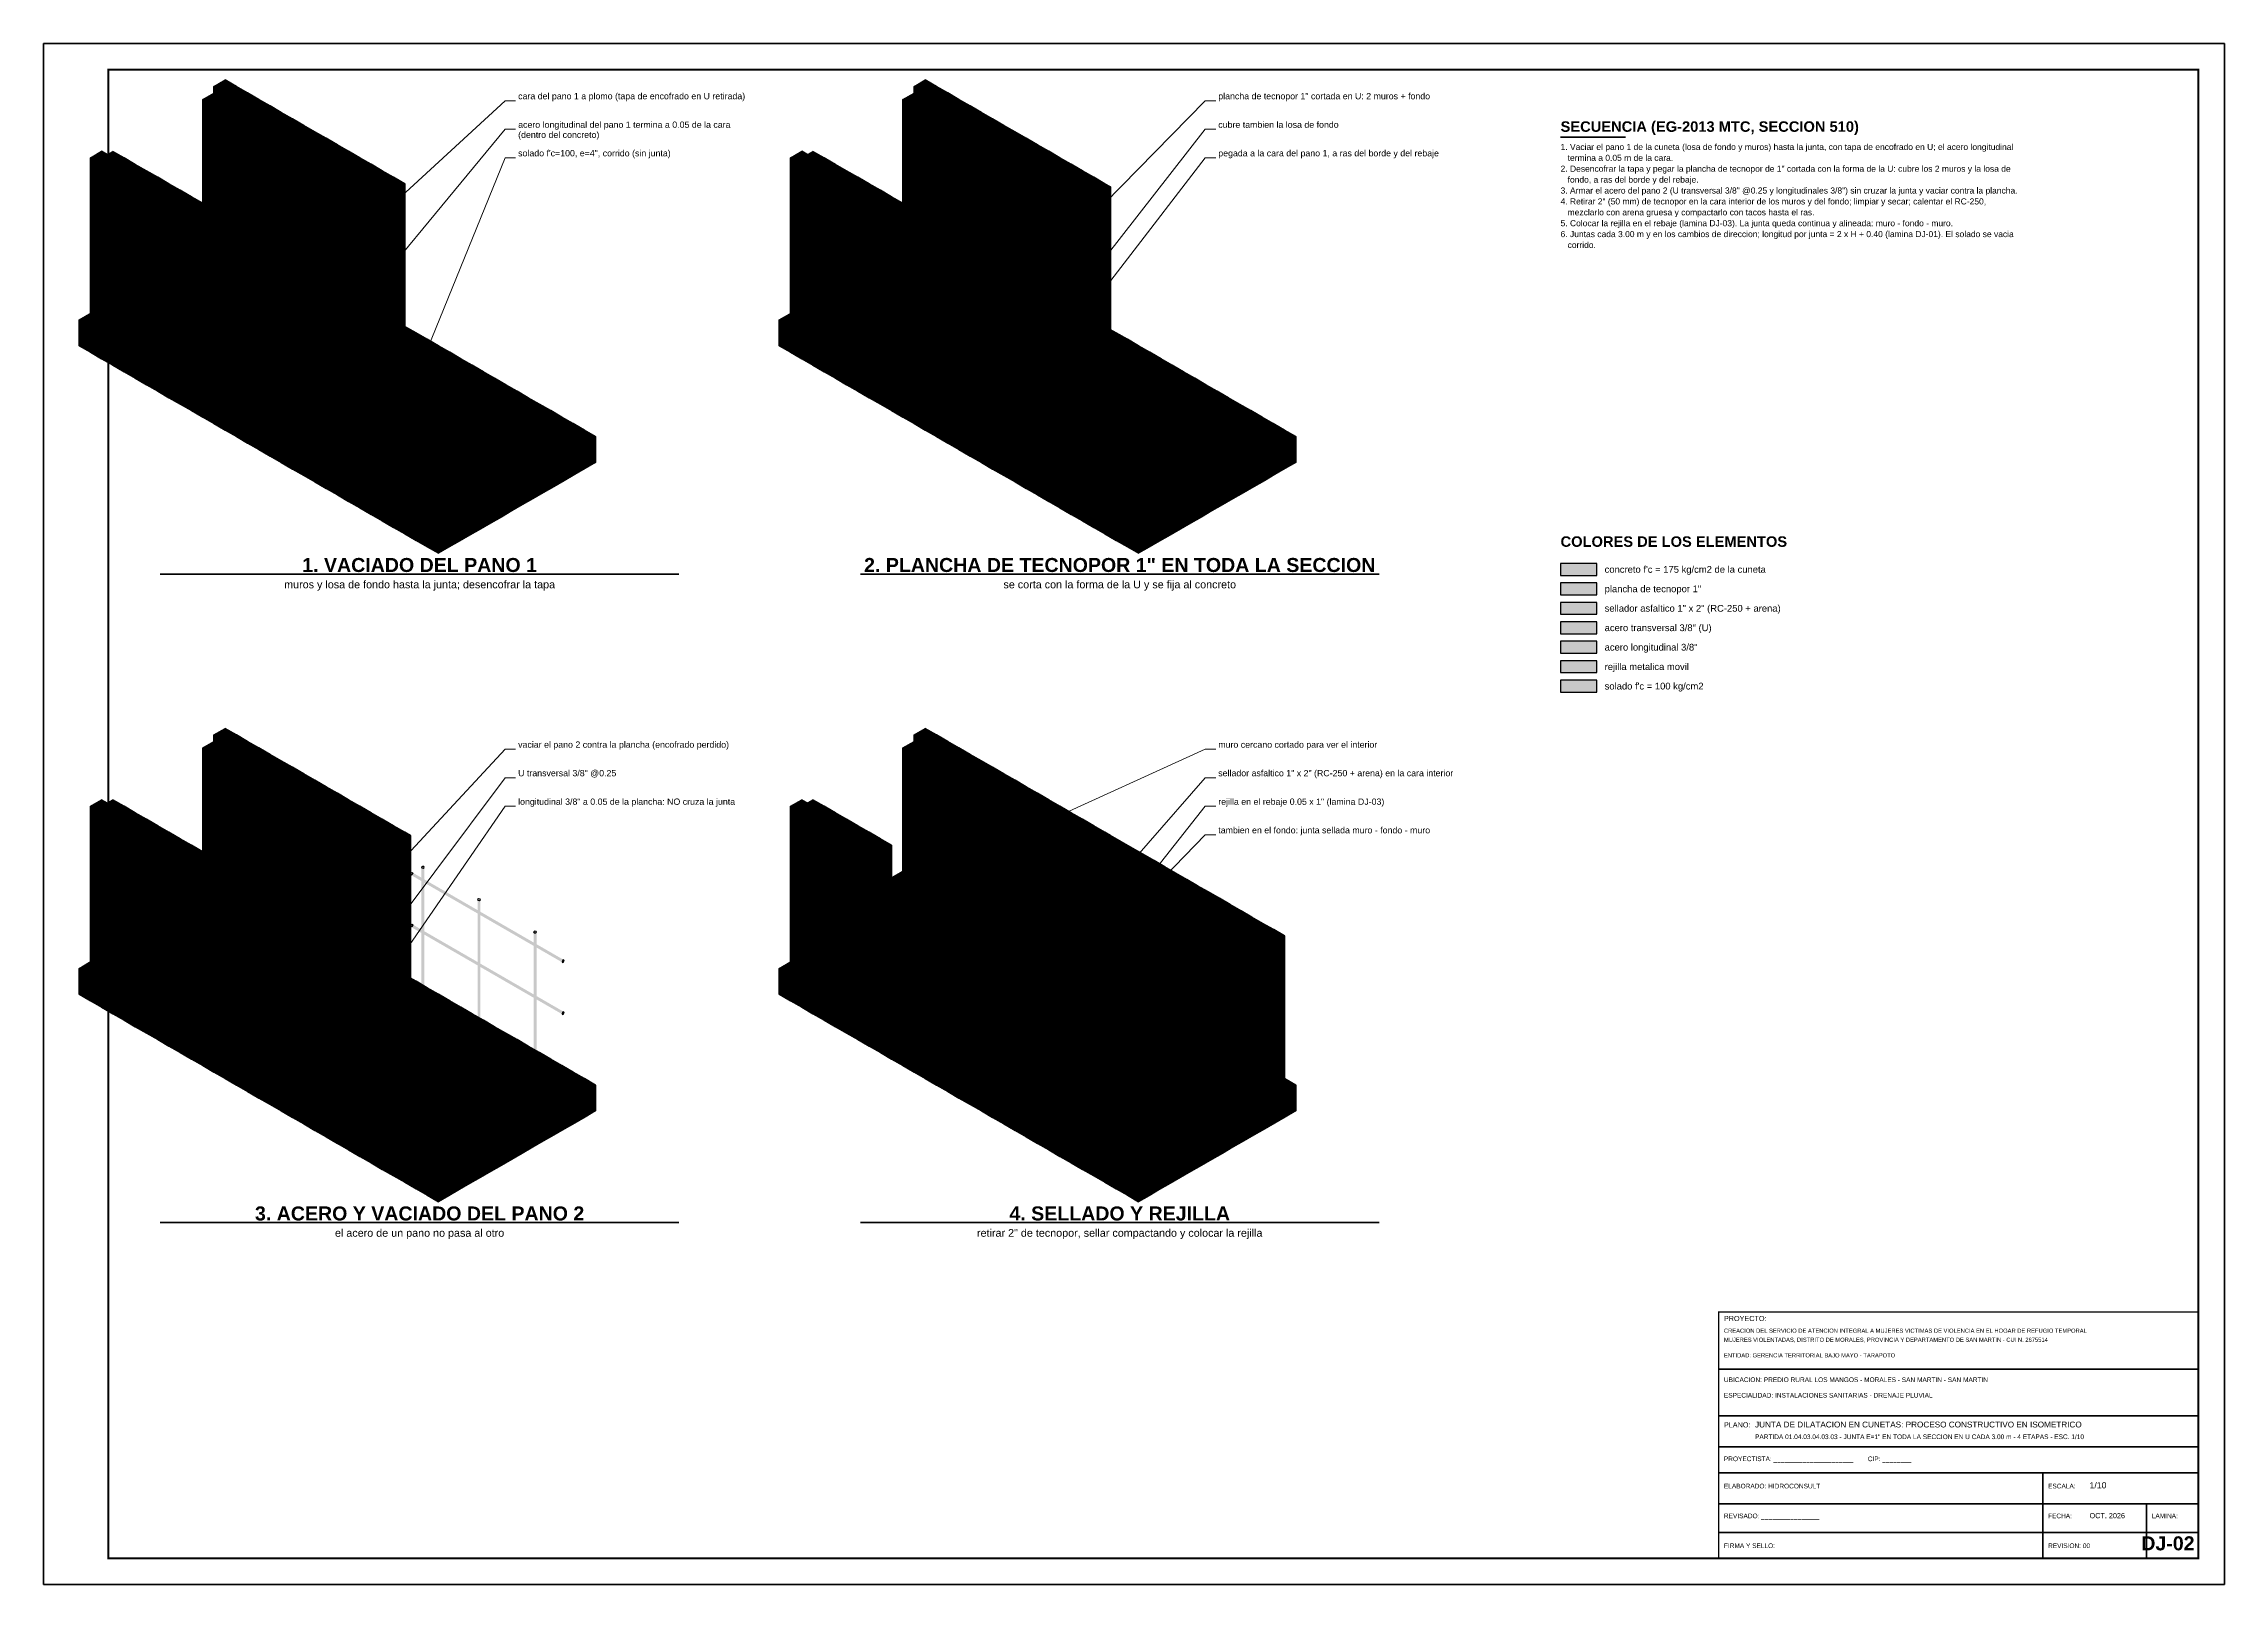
# Model space of a CAD drawing. Header units: metres. Extents: x 0 to 28.4, y 0 to 5.9.
# Drawn here: x 10 to 18.41, y 0 to 5.94 of the extents above; entities that cross this region are included whole.
import ezdxf
from ezdxf.enums import TextEntityAlignment as Align

# ---------------------------------------------------------------- set-up
doc = ezdxf.new("R2010")
doc.units = ezdxf.units.M
doc.header["$LTSCALE"] = 0.25
for name, color, linetype in [('ISO-ARISTAS', 8, 'CONTINUOUS'), ('LEYENDA', 7, 'CONTINUOUS'), ('ROTULO-TEXTO', 7, 'CONTINUOUS'), ('TEXTOS', 7, 'CONTINUOUS'), ('TEXTOS-NOTAS', 7, 'CONTINUOUS')]:
    doc.layers.add(name, color=color, linetype=linetype)
doc.layers.add('ISO-CONCRETO-SUP', color=254, linetype='CONTINUOUS', true_color=0xe8e8e8)
for name, color, linetype, lineweight in [('LLAMADAS', 30, 'CONTINUOUS', 18), ('MARCO', 7, 'CONTINUOUS', 50), ('ROTULO', 7, 'CONTINUOUS', 35), ('TITULOS', 160, 'CONTINUOUS', 35)]:
    doc.layers.add(name, color=color, linetype=linetype, lineweight=lineweight)
doc.styles.get("Standard").update_dxf_attribs({"font": 'arial.ttf'})
doc.styles.add('TITULOS', font='arialbd.ttf')

msp = doc.modelspace()

# ---------------------------------------------------------------- texts
at = {"layer": 'LEYENDA'}
for s, p in [("concreto f'c = 175 kg/cm2 de la cuneta", (16.02, 3.913)), ('plancha de tecnopor 1"', (16.02, 3.838)), ('sellador asfaltico 1" x 2" (RC-250 + arena)', (16.02, 3.763)), ('acero transversal 3/8" (U)', (16.02, 3.688)), ('acero longitudinal 3/8"', (16.02, 3.613)), ('rejilla metalica movil', (16.02, 3.538)), ("solado f'c = 100 kg/cm2", (16.02, 3.463))]:
    msp.add_text(s, height=0.026, dxfattribs=at).set_placement(p, align=Align.MIDDLE_LEFT)
at = {"layer": 'ROTULO-TEXTO'}
for s, height, p in [('PROYECTO:', 0.02, (16.48, 1.015)), ('CREACION DEL SERVICIO DE ATENCION INTEGRAL A MUJERES VICTIMAS DE VIOLENCIA EN EL HOGAR DE REFUGIO TEMPORAL', 0.016, (16.48, 0.97)), ('MUJERES VIOLENTADAS, DISTRITO DE MORALES, PROVINCIA Y DEPARTAMENTO DE SAN MARTIN - CUI N. 2675514', 0.016, (16.48, 0.935)), ('ENTIDAD: GERENCIA TERRITORIAL BAJO MAYO - TARAPOTO', 0.016, (16.48, 0.875)), ('UBICACION: PREDIO RURAL LOS MANGOS - MORALES - SAN MARTIN - SAN MARTIN', 0.018, (16.48, 0.78)), ('ESPECIALIDAD: INSTALACIONES SANITARIAS - DRENAJE PLUVIAL', 0.018, (16.48, 0.72)), ('PLANO:', 0.02, (16.48, 0.605)), ('JUNTA DE DILATACION EN CUNETAS: PROCESO CONSTRUCTIVO EN ISOMETRICO', 0.022545, (16.6, 0.605)), ('PARTIDA 01.04.03.04.03.03 - JUNTA E=1" EN TODA LA SECCION EN U CADA 3.00 m - 4 ETAPAS - ESC. 1/10', 0.018, (16.6, 0.56)), ('PROYECTISTA: ______________________        CIP: ________', 0.018, (16.48, 0.475)), ('ELABORADO: HIDROCONSULT', 0.018, (16.48, 0.37)), ('ESCALA:', 0.018, (17.73, 0.37)), ('1/10', 0.024, (17.89, 0.37)), ('REVISADO: ________________', 0.018, (16.48, 0.255)), ('FECHA:', 0.018, (17.73, 0.255)), ('OCT. 2026', 0.02, (17.89, 0.255)), ('LAMINA:', 0.018, (18.13, 0.255)), ('FIRMA Y SELLO:', 0.018, (16.48, 0.14)), ('REVISION: 00', 0.018, (17.73, 0.14))]:
    msp.add_text(s, height=height, dxfattribs=at).set_placement(p)
at = {"layer": 'TEXTOS'}
for s, p in [('cara del pano 1 a plomo (tapa de encofrado en U retirada)', (11.83, 5.7254)), ('plancha de tecnopor 1" cortada en U: 2 muros + fondo', (14.53, 5.7254)), ('acero longitudinal del pano 1 termina a 0.05 de la cara', (11.83, 5.6154)), ('cubre tambien la losa de fondo', (14.53, 5.6154)), ('(dentro del concreto)', (11.83, 5.5765)), ('solado f\'c=100, e=4", corrido (sin junta)', (11.83, 5.5054)), ('pegada a la cara del pano 1, a ras del borde y del rebaje', (14.53, 5.5054)), ('vaciar el pano 2 contra la plancha (encofrado perdido)', (11.83, 3.2254)), ('muro cercano cortado para ver el interior', (14.53, 3.2254)), ('U transversal 3/8" @0.25', (11.83, 3.1154)), ('sellador asfaltico 1" x 2" (RC-250 + arena) en la cara interior', (14.53, 3.1154)), ('longitudinal 3/8" a 0.05 de la plancha: NO cruza la junta', (11.83, 3.0054)), ('rejilla en el rebaje 0.05 x 1" (lamina DJ-03)', (14.53, 3.0054)), ('tambien en el fondo: junta sellada muro - fondo - muro', (14.53, 2.8954))]:
    msp.add_text(s, height=0.0243, dxfattribs=at).set_placement(p)
for s, p in [('muros y losa de fondo hasta la junta; desencofrar la tapa', (11.45, 3.855)), ('se corta con la forma de la U y se fija al concreto', (14.15, 3.855)), ('el acero de un pano no pasa al otro', (11.45, 1.355)), ('retirar 2" de tecnopor, sellar compactando y colocar la rejilla', (14.15, 1.355))]:
    msp.add_text(s, height=0.0297, dxfattribs=at).set_placement(p, align=Align.MIDDLE_CENTER)
at = {"layer": 'TEXTOS-NOTAS'}
for s, p in [('1. Vaciar el pano 1 de la cuneta (losa de fondo y muros) hasta la junta, con tapa de encofrado en U; el acero longitudinal', (15.85, 5.53)), ('2. Desencofrar la tapa y pegar la plancha de tecnopor de 1" cortada con la forma de la U: cubre los 2 muros y la losa de', (15.85, 5.446)), ('   termina a 0.05 m de la cara.', (15.85, 5.488)), ('3. Armar el acero del pano 2 (U transversal 3/8" @0.25 y longitudinales 3/8") sin cruzar la junta y vaciar contra la plancha.', (15.85, 5.362)), ('   fondo, a ras del borde y del rebaje.', (15.85, 5.404)), ('4. Retirar 2" (50 mm) de tecnopor en la cara interior de los muros y del fondo; limpiar y secar; calentar el RC-250,', (15.85, 5.32)), ('   mezclarlo con arena gruesa y compactarlo con tacos hasta el ras.', (15.85, 5.278)), ('5. Colocar la rejilla en el rebaje (lamina DJ-03). La junta queda continua y alineada: muro - fondo - muro.', (15.85, 5.236)), ('6. Juntas cada 3.00 m y en los cambios de direccion; longitud por junta = 2 x H + 0.40 (lamina DJ-01). El solado se vacia', (15.85, 5.194)), ('   corrido.', (15.85, 5.152))]:
    msp.add_text(s, height=0.0234, dxfattribs=at).set_placement(p)
at = {"layer": 'TITULOS', "style": 'TITULOS'}
for s, p in [('SECUENCIA (EG-2013 MTC, SECCION 510)', (15.85, 5.6)), ('COLORES DE LOS ELEMENTOS', (15.85, 4))]:
    msp.add_text(s, height=0.0405, dxfattribs=at).set_placement(p)
for s, p in [('1. VACIADO DEL PANO 1', (11.45, 3.93)), ('2. PLANCHA DE TECNOPOR 1" EN TODA LA SECCION', (14.15, 3.93)), ('3. ACERO Y VACIADO DEL PANO 2', (11.45, 1.43)), ('4. SELLADO Y REJILLA', (14.15, 1.43))]:
    msp.add_text(s, height=0.054, dxfattribs=at).set_placement(p, align=Align.MIDDLE_CENTER)
msp.add_text('DJ-02', height=0.054, dxfattribs=at).set_placement((18.295, 0.115), align=Align.BOTTOM_RIGHT)

# ---------------------------------------------------------------- linework, layer by layer
at = {"layer": 'ISO-ARISTAS', "color": 250}
for p, q in [((10.6134, 5.7246), (10.6567, 5.7496)), ((10.6134, 5.7246), (10.6567, 5.7496)), ((10.6134, 5.6771), (10.6134, 5.7246)), ((10.6567, 5.6996), (10.6134, 5.7246)), ((10.6567, 5.6996), (10.6134, 5.7246)), ((10.6134, 5.7246), (10.6134, 5.6771)), ((10.6567, 5.775), (10.7, 5.8)), ((10.6567, 5.775), (10.7, 5.8)), ((10.6567, 5.7496), (10.6567, 5.775)), ((10.7, 5.75), (10.6567, 5.775)), ((10.7, 5.75), (10.6567, 5.775)), ((10.6567, 5.775), (10.6567, 5.7496)), ((10.6567, 5.7496), (10.7, 5.7746)), ((10.7, 5.7746), (10.6567, 5.7496)), ((10.6567, 5.7496), (10.7, 5.7746)), ((10.6567, 5.7496), (10.7, 5.7746)), ((10.7, 5.7246), (10.6567, 5.7496)), ((10.6567, 5.7496), (10.7, 5.7246)), ((10.7433, 5.775), (10.7, 5.8)), ((10.7, 5.8), (10.7, 5.7746)), ((10.7, 5.8), (10.7, 5.7746)), ((10.7, 5.8), (10.7433, 5.775)), ((10.7433, 5.7496), (10.7, 5.7746)), ((10.7, 5.7746), (10.7, 5.7271)), ((10.7, 5.7746), (10.7, 5.7271)), ((10.7, 5.7746), (10.7433, 5.7496)), ((10.7, 5.7746), (10.7433, 5.7496)), ((10.7, 5.7746), (10.7433, 5.7496)), ((10.7433, 5.725), (10.7, 5.75)), ((10.7433, 5.725), (10.7, 5.75)), ((10.7, 5.7271), (10.7, 5.6797)), ((10.7, 5.7271), (10.7, 5.6797)), ((10.7433, 5.6996), (10.7, 5.7246)), ((10.7, 5.7246), (10.7433, 5.6996)), ((10.7866, 5.75), (10.7433, 5.775)), ((10.7433, 5.775), (10.7866, 5.75)), ((10.7866, 5.7246), (10.7433, 5.7496)), ((10.7433, 5.7496), (10.7866, 5.7246)), ((10.7433, 5.7496), (10.7866, 5.7246)), ((10.7433, 5.7496), (10.7866, 5.7246)), ((10.7866, 5.7), (10.7433, 5.725)), ((10.7866, 5.7), (10.7433, 5.725)), ((10.8299, 5.725), (10.7866, 5.75)), ((10.7866, 5.75), (10.8299, 5.725)), ((10.8299, 5.6996), (10.7866, 5.7246)), ((10.7866, 5.7246), (10.8299, 5.6996)), ((10.7866, 5.7246), (10.8299, 5.6996)), ((10.7866, 5.7246), (10.8299, 5.6996)), ((10.8732, 5.7), (10.8299, 5.725)), ((10.8299, 5.725), (10.8732, 5.7)), ((13.3134, 5.7246), (13.3567, 5.7496)), ((13.3134, 5.7246), (13.3567, 5.7496)), ((13.3134, 5.6771), (13.3134, 5.7246)), ((13.3567, 5.6996), (13.3134, 5.7246)), ((13.3567, 5.6996), (13.3134, 5.7246)), ((13.3134, 5.7246), (13.3134, 5.6771)), ((13.3567, 5.775), (13.4, 5.8)), ((13.3567, 5.775), (13.4, 5.8)), ((13.3567, 5.7496), (13.3567, 5.775)), ((13.4, 5.75), (13.3567, 5.775)), ((13.4, 5.75), (13.3567, 5.775)), ((13.3567, 5.775), (13.3567, 5.7496)), ((13.3567, 5.7496), (13.4, 5.7746)), ((13.4, 5.7746), (13.3567, 5.7496)), ((13.3567, 5.7496), (13.4, 5.7746)), ((13.3567, 5.7496), (13.4, 5.7746)), ((13.4, 5.7246), (13.3567, 5.7496)), ((13.3567, 5.7496), (13.4, 5.7246)), ((13.4433, 5.775), (13.4, 5.8)), ((13.4, 5.8), (13.4, 5.7746)), ((13.4, 5.8), (13.4, 5.7746)), ((13.4, 5.8), (13.4433, 5.775)), ((13.4433, 5.7496), (13.4, 5.7746)), ((13.4, 5.7746), (13.4, 5.7271)), ((13.4, 5.7746), (13.4, 5.7271)), ((13.4, 5.7746), (13.4433, 5.7496)), ((13.4, 5.7746), (13.4433, 5.7496)), ((13.4, 5.7746), (13.4433, 5.7496)), ((13.4433, 5.725), (13.4, 5.75)), ((13.4433, 5.725), (13.4, 5.75)), ((13.4, 5.7271), (13.4, 5.6797)), ((13.4, 5.7271), (13.4, 5.6797)), ((13.4433, 5.6996), (13.4, 5.7246)), ((13.4, 5.7246), (13.4433, 5.6996)), ((13.4866, 5.75), (13.4433, 5.775)), ((13.4433, 5.775), (13.4866, 5.75)), ((13.4866, 5.7246), (13.4433, 5.7496)), ((13.4433, 5.7496), (13.4866, 5.7246)), ((13.4433, 5.7496), (13.4866, 5.7246)), ((13.4433, 5.7496), (13.4866, 5.7246)), ((13.4866, 5.7), (13.4433, 5.725)), ((13.4866, 5.7), (13.4433, 5.725)), ((13.5299, 5.725), (13.4866, 5.75)), ((13.4866, 5.75), (13.5299, 5.725)), ((13.5299, 5.6996), (13.4866, 5.7246)), ((13.4866, 5.7246), (13.5299, 5.6996)), ((13.4866, 5.7246), (13.5299, 5.6996)), ((13.4866, 5.7246), (13.5299, 5.6996)), ((13.5732, 5.7), (13.5299, 5.725)), ((13.5299, 5.725), (13.5732, 5.7)), ((10.6134, 5.6297), (10.6134, 5.6771)), ((10.6134, 5.6771), (10.6134, 5.6297)), ((10.7, 5.6746), (10.6567, 5.6996)), ((10.7, 5.6746), (10.6567, 5.6996)), ((10.7, 5.6797), (10.7, 5.6322)), ((10.7, 5.6797), (10.7, 5.6322)), ((10.7433, 5.6496), (10.7, 5.6746)), ((10.7433, 5.6496), (10.7, 5.6746)), ((10.7866, 5.6746), (10.7433, 5.6996)), ((10.7433, 5.6996), (10.7866, 5.6746)), ((10.7866, 5.6246), (10.7433, 5.6496)), ((10.7866, 5.6246), (10.7433, 5.6496)), ((10.8299, 5.675), (10.7866, 5.7)), ((10.8299, 5.675), (10.7866, 5.7)), ((10.8299, 5.6496), (10.7866, 5.6746)), ((10.7866, 5.6746), (10.8299, 5.6496)), ((10.8732, 5.6746), (10.8299, 5.6996)), ((10.8299, 5.6996), (10.8732, 5.6746)), ((10.8299, 5.6996), (10.8732, 5.6746)), ((10.8299, 5.6996), (10.8732, 5.6746)), ((10.8732, 5.65), (10.8299, 5.675)), ((10.8732, 5.65), (10.8299, 5.675)), ((10.8732, 5.6246), (10.8299, 5.6496)), ((10.8299, 5.6496), (10.8732, 5.6246)), ((10.9165, 5.675), (10.8732, 5.7)), ((10.8732, 5.7), (10.9165, 5.675)), ((10.9165, 5.6496), (10.8732, 5.6746)), ((10.8732, 5.6746), (10.9165, 5.6496)), ((10.8732, 5.6746), (10.9165, 5.6496)), ((10.8732, 5.6746), (10.9165, 5.6496)), ((10.9165, 5.625), (10.8732, 5.65)), ((10.9165, 5.625), (10.8732, 5.65)), ((10.9598, 5.65), (10.9165, 5.675)), ((10.9165, 5.675), (10.9598, 5.65)), ((10.9598, 5.6246), (10.9165, 5.6496)), ((10.9165, 5.6496), (10.9598, 5.6246)), ((10.9165, 5.6496), (10.9598, 5.6246)), ((10.9165, 5.6496), (10.9598, 5.6246)), ((11.0031, 5.625), (10.9598, 5.65)), ((10.9598, 5.65), (11.0031, 5.625)), ((13.3134, 5.6297), (13.3134, 5.6771)), ((13.3134, 5.6771), (13.3134, 5.6297)), ((13.4, 5.6746), (13.3567, 5.6996)), ((13.4, 5.6746), (13.3567, 5.6996)), ((13.4, 5.6797), (13.4, 5.6322)), ((13.4, 5.6797), (13.4, 5.6322)), ((13.4433, 5.6496), (13.4, 5.6746)), ((13.4433, 5.6496), (13.4, 5.6746)), ((13.4866, 5.6746), (13.4433, 5.6996)), ((13.4433, 5.6996), (13.4866, 5.6746)), ((13.4866, 5.6246), (13.4433, 5.6496)), ((13.4866, 5.6246), (13.4433, 5.6496)), ((13.5299, 5.675), (13.4866, 5.7)), ((13.5299, 5.675), (13.4866, 5.7)), ((13.5299, 5.6496), (13.4866, 5.6746)), ((13.4866, 5.6746), (13.5299, 5.6496)), ((13.5732, 5.6746), (13.5299, 5.6996)), ((13.5299, 5.6996), (13.5732, 5.6746)), ((13.5299, 5.6996), (13.5732, 5.6746)), ((13.5299, 5.6996), (13.5732, 5.6746)), ((13.5732, 5.65), (13.5299, 5.675)), ((13.5732, 5.65), (13.5299, 5.675)), ((13.5732, 5.6246), (13.5299, 5.6496)), ((13.5299, 5.6496), (13.5732, 5.6246)), ((13.6165, 5.675), (13.5732, 5.7)), ((13.5732, 5.7), (13.6165, 5.675)), ((13.6165, 5.6496), (13.5732, 5.6746)), ((13.5732, 5.6746), (13.6165, 5.6496)), ((13.5732, 5.6746), (13.6165, 5.6496)), ((13.5732, 5.6746), (13.6165, 5.6496)), ((13.6165, 5.625), (13.5732, 5.65)), ((13.6165, 5.625), (13.5732, 5.65)), ((13.6598, 5.65), (13.6165, 5.675)), ((13.6165, 5.675), (13.6598, 5.65)), ((13.6598, 5.6246), (13.6165, 5.6496)), ((13.6165, 5.6496), (13.6598, 5.6246)), ((13.6165, 5.6496), (13.6598, 5.6246)), ((13.6165, 5.6496), (13.6598, 5.6246)), ((13.7031, 5.625), (13.6598, 5.65)), ((13.6598, 5.65), (13.7031, 5.625)), ((10.6134, 5.5822), (10.6134, 5.6297)), ((10.6134, 5.6297), (10.6134, 5.5822)), ((10.6134, 5.5348), (10.6134, 5.5822)), ((10.6134, 5.5822), (10.6134, 5.5348)), ((10.7, 5.6322), (10.7, 5.5848)), ((10.7, 5.6322), (10.7, 5.5848)), ((10.7, 5.5848), (10.7, 5.5373)), ((10.7, 5.5848), (10.7, 5.5373)), ((10.8299, 5.5996), (10.7866, 5.6246)), ((10.8299, 5.5996), (10.7866, 5.6246)), ((10.8732, 5.5746), (10.8299, 5.5996)), ((10.8732, 5.5746), (10.8299, 5.5996)), ((10.9165, 5.5996), (10.8732, 5.6246)), ((10.8732, 5.6246), (10.9165, 5.5996)), ((10.9165, 5.5496), (10.8732, 5.5746)), ((10.9165, 5.5496), (10.8732, 5.5746)), ((10.9598, 5.6), (10.9165, 5.625)), ((10.9598, 5.6), (10.9165, 5.625)), ((10.9598, 5.5746), (10.9165, 5.5996)), ((10.9165, 5.5996), (10.9598, 5.5746)), ((11.0031, 5.5996), (10.9598, 5.6246)), ((10.9598, 5.6246), (11.0031, 5.5996)), ((10.9598, 5.6246), (11.0031, 5.5996)), ((10.9598, 5.6246), (11.0031, 5.5996)), ((11.0031, 5.575), (10.9598, 5.6)), ((11.0031, 5.575), (10.9598, 5.6)), ((11.0031, 5.5496), (10.9598, 5.5746)), ((10.9598, 5.5746), (11.0031, 5.5496)), ((11.0464, 5.6), (11.0031, 5.625)), ((11.0031, 5.625), (11.0464, 5.6)), ((11.0464, 5.5746), (11.0031, 5.5996)), ((11.0031, 5.5996), (11.0464, 5.5746)), ((11.0031, 5.5996), (11.0464, 5.5746)), ((11.0031, 5.5996), (11.0464, 5.5746)), ((11.0464, 5.55), (11.0031, 5.575)), ((11.0464, 5.55), (11.0031, 5.575)), ((11.0897, 5.575), (11.0464, 5.6)), ((11.0464, 5.6), (11.0897, 5.575)), ((11.0897, 5.5496), (11.0464, 5.5746)), ((11.0464, 5.5746), (11.0897, 5.5496)), ((11.0464, 5.5746), (11.0897, 5.5496)), ((11.0464, 5.5746), (11.0897, 5.5496)), ((11.133, 5.55), (11.0897, 5.575)), ((11.0897, 5.575), (11.133, 5.55)), ((13.3134, 5.5822), (13.3134, 5.6297)), ((13.3134, 5.6297), (13.3134, 5.5822)), ((13.3134, 5.5348), (13.3134, 5.5822)), ((13.3134, 5.5822), (13.3134, 5.5348)), ((13.4, 5.6322), (13.4, 5.5848)), ((13.4, 5.6322), (13.4, 5.5848)), ((13.4, 5.5848), (13.4, 5.5373)), ((13.4, 5.5848), (13.4, 5.5373)), ((13.5299, 5.5996), (13.4866, 5.6246)), ((13.5299, 5.5996), (13.4866, 5.6246)), ((13.5732, 5.5746), (13.5299, 5.5996)), ((13.5732, 5.5746), (13.5299, 5.5996)), ((13.6165, 5.5996), (13.5732, 5.6246)), ((13.5732, 5.6246), (13.6165, 5.5996)), ((13.6165, 5.5496), (13.5732, 5.5746)), ((13.6165, 5.5496), (13.5732, 5.5746)), ((13.6598, 5.6), (13.6165, 5.625)), ((13.6598, 5.6), (13.6165, 5.625)), ((13.6598, 5.5746), (13.6165, 5.5996)), ((13.6165, 5.5996), (13.6598, 5.5746)), ((13.7031, 5.5996), (13.6598, 5.6246)), ((13.6598, 5.6246), (13.7031, 5.5996)), ((13.6598, 5.6246), (13.7031, 5.5996)), ((13.6598, 5.6246), (13.7031, 5.5996)), ((13.7031, 5.575), (13.6598, 5.6)), ((13.7031, 5.575), (13.6598, 5.6)), ((13.7031, 5.5496), (13.6598, 5.5746)), ((13.6598, 5.5746), (13.7031, 5.5496)), ((13.7464, 5.6), (13.7031, 5.625)), ((13.7031, 5.625), (13.7464, 5.6)), ((13.7464, 5.5746), (13.7031, 5.5996)), ((13.7031, 5.5996), (13.7464, 5.5746)), ((13.7031, 5.5996), (13.7464, 5.5746)), ((13.7031, 5.5996), (13.7464, 5.5746)), ((13.7464, 5.55), (13.7031, 5.575)), ((13.7464, 5.55), (13.7031, 5.575)), ((13.7897, 5.575), (13.7464, 5.6)), ((13.7464, 5.6), (13.7897, 5.575)), ((13.7897, 5.5496), (13.7464, 5.5746)), ((13.7464, 5.5746), (13.7897, 5.5496)), ((13.7464, 5.5746), (13.7897, 5.5496)), ((13.7464, 5.5746), (13.7897, 5.5496)), ((13.833, 5.55), (13.7897, 5.575)), ((13.7897, 5.575), (13.833, 5.55)), ((10.1804, 5.5), (10.2237, 5.525)), ((10.1804, 5.5), (10.2237, 5.525)), ((10.1804, 5.4746), (10.1804, 5.5)), ((10.2237, 5.475), (10.1804, 5.5)), ((10.2237, 5.475), (10.1804, 5.5)), ((10.1804, 5.5), (10.1804, 5.4746)), ((10.1804, 5.4746), (10.2237, 5.4996)), ((10.2237, 5.4996), (10.1804, 5.4746)), ((10.1804, 5.4746), (10.2237, 5.4996)), ((10.1804, 5.4746), (10.2237, 5.4996)), ((10.1804, 5.4271), (10.1804, 5.4746)), ((10.2237, 5.4496), (10.1804, 5.4746)), ((10.2237, 5.4496), (10.1804, 5.4746)), ((10.2237, 5.4496), (10.1804, 5.4746)), ((10.1804, 5.4746), (10.1804, 5.4271)), ((10.1804, 5.4746), (10.2237, 5.4496)), ((10.267, 5.5), (10.2237, 5.525)), ((10.2237, 5.525), (10.2237, 5.4996)), ((10.2237, 5.525), (10.2237, 5.4996)), ((10.2237, 5.525), (10.267, 5.5)), ((10.2237, 5.4996), (10.267, 5.5246)), ((10.2237, 5.4996), (10.267, 5.5246)), ((10.2237, 5.4996), (10.267, 5.4746)), ((10.2237, 5.4996), (10.267, 5.4746)), ((10.267, 5.45), (10.2237, 5.475)), ((10.267, 5.45), (10.2237, 5.475)), ((10.3103, 5.4996), (10.267, 5.5246)), ((10.267, 5.5246), (10.267, 5.4771)), ((10.267, 5.5246), (10.267, 5.4771)), ((10.267, 5.5246), (10.3103, 5.4996)), ((10.3103, 5.475), (10.267, 5.5)), ((10.267, 5.5), (10.3103, 5.475)), ((10.267, 5.4771), (10.267, 5.4297)), ((10.267, 5.4771), (10.267, 5.4297)), ((10.267, 5.4746), (10.3103, 5.4496)), ((10.267, 5.4746), (10.3103, 5.4496)), ((10.3536, 5.4746), (10.3103, 5.4996)), ((10.3103, 5.4996), (10.3536, 5.4746)), ((10.3536, 5.45), (10.3103, 5.475)), ((10.3103, 5.475), (10.3536, 5.45)), ((10.3969, 5.4496), (10.3536, 5.4746)), ((10.3536, 5.4746), (10.3969, 5.4496)), ((10.6134, 5.4873), (10.6134, 5.5348)), ((10.6134, 5.5348), (10.6134, 5.4873)), ((10.6134, 5.4398), (10.6134, 5.4873)), ((10.6134, 5.4873), (10.6134, 5.4398)), ((10.7, 5.5373), (10.7, 5.4898)), ((10.7, 5.5373), (10.7, 5.4898)), ((10.7, 5.4898), (10.7, 5.4424)), ((10.7, 5.4898), (10.7, 5.4424)), ((10.9598, 5.5246), (10.9165, 5.5496)), ((10.9598, 5.5246), (10.9165, 5.5496)), ((11.0031, 5.4996), (10.9598, 5.5246)), ((11.0031, 5.4996), (10.9598, 5.5246)), ((11.0464, 5.5246), (11.0031, 5.5496)), ((11.0031, 5.5496), (11.0464, 5.5246)), ((11.0464, 5.4746), (11.0031, 5.4996)), ((11.0464, 5.4746), (11.0031, 5.4996)), ((11.0897, 5.525), (11.0464, 5.55)), ((11.0897, 5.525), (11.0464, 5.55)), ((11.0897, 5.4996), (11.0464, 5.5246)), ((11.0464, 5.5246), (11.0897, 5.4996)), ((11.0897, 5.4496), (11.0464, 5.4746)), ((11.0897, 5.4496), (11.0464, 5.4746)), ((11.133, 5.5246), (11.0897, 5.5496)), ((11.0897, 5.5496), (11.133, 5.5246)), ((11.0897, 5.5496), (11.133, 5.5246)), ((11.0897, 5.5496), (11.133, 5.5246)), ((11.133, 5.5), (11.0897, 5.525)), ((11.133, 5.5), (11.0897, 5.525)), ((11.133, 5.4746), (11.0897, 5.4996)), ((11.0897, 5.4996), (11.133, 5.4746)), ((11.1763, 5.525), (11.133, 5.55)), ((11.133, 5.55), (11.1763, 5.525)), ((11.1763, 5.4996), (11.133, 5.5246)), ((11.133, 5.5246), (11.1763, 5.4996)), ((11.133, 5.5246), (11.1763, 5.4996)), ((11.133, 5.5246), (11.1763, 5.4996)), ((11.1763, 5.475), (11.133, 5.5)), ((11.1763, 5.475), (11.133, 5.5)), ((11.1763, 5.4496), (11.133, 5.4746)), ((11.133, 5.4746), (11.1763, 5.4496)), ((11.2196, 5.5), (11.1763, 5.525)), ((11.1763, 5.525), (11.2196, 5.5)), ((11.2196, 5.4746), (11.1763, 5.4996)), ((11.1763, 5.4996), (11.2196, 5.4746)), ((11.1763, 5.4996), (11.2196, 5.4746)), ((11.1763, 5.4996), (11.2196, 5.4746)), ((11.2196, 5.45), (11.1763, 5.475)), ((11.2196, 5.45), (11.1763, 5.475)), ((11.2629, 5.475), (11.2196, 5.5)), ((11.2196, 5.5), (11.2629, 5.475)), ((11.2629, 5.4496), (11.2196, 5.4746)), ((11.2196, 5.4746), (11.2629, 5.4496)), ((11.2196, 5.4746), (11.2629, 5.4496)), ((11.2196, 5.4746), (11.2629, 5.4496)), ((11.3062, 5.45), (11.2629, 5.475)), ((11.2629, 5.475), (11.3062, 5.45)), ((12.8804, 5.5), (12.9237, 5.525)), ((12.8804, 5.5), (12.9237, 5.525)), ((12.8804, 5.4746), (12.8804, 5.5)), ((12.9237, 5.475), (12.8804, 5.5)), ((12.9237, 5.475), (12.8804, 5.5)), ((12.8804, 5.5), (12.8804, 5.4746)), ((12.8804, 5.4746), (12.9237, 5.4996)), ((12.9237, 5.4996), (12.8804, 5.4746)), ((12.8804, 5.4746), (12.9237, 5.4996)), ((12.8804, 5.4746), (12.9237, 5.4996)), ((12.8804, 5.4271), (12.8804, 5.4746)), ((12.9237, 5.4496), (12.8804, 5.4746)), ((12.9237, 5.4496), (12.8804, 5.4746)), ((12.9237, 5.4496), (12.8804, 5.4746)), ((12.8804, 5.4746), (12.8804, 5.4271)), ((12.8804, 5.4746), (12.9237, 5.4496)), ((12.967, 5.5), (12.9237, 5.525)), ((12.9237, 5.525), (12.9237, 5.4996)), ((12.9237, 5.525), (12.9237, 5.4996)), ((12.9237, 5.525), (12.967, 5.5)), ((12.9237, 5.4996), (12.967, 5.5246)), ((12.9237, 5.4996), (12.967, 5.5246)), ((12.9237, 5.4996), (12.967, 5.4746)), ((12.9237, 5.4996), (12.967, 5.4746)), ((12.967, 5.45), (12.9237, 5.475)), ((12.967, 5.45), (12.9237, 5.475)), ((13.0103, 5.4996), (12.967, 5.5246)), ((12.967, 5.5246), (12.967, 5.4771)), ((12.967, 5.5246), (12.967, 5.4771)), ((12.967, 5.5246), (13.0103, 5.4996)), ((13.0103, 5.475), (12.967, 5.5)), ((12.967, 5.5), (13.0103, 5.475)), ((12.967, 5.4771), (12.967, 5.4297)), ((12.967, 5.4771), (12.967, 5.4297)), ((12.967, 5.4746), (13.0103, 5.4496)), ((12.967, 5.4746), (13.0103, 5.4496)), ((13.0536, 5.4746), (13.0103, 5.4996)), ((13.0103, 5.4996), (13.0536, 5.4746)), ((13.0536, 5.45), (13.0103, 5.475)), ((13.0103, 5.475), (13.0536, 5.45)), ((13.0969, 5.4496), (13.0536, 5.4746)), ((13.0536, 5.4746), (13.0969, 5.4496)), ((13.3134, 5.4873), (13.3134, 5.5348)), ((13.3134, 5.5348), (13.3134, 5.4873)), ((13.3134, 5.4398), (13.3134, 5.4873)), ((13.3134, 5.4873), (13.3134, 5.4398)), ((13.4, 5.5373), (13.4, 5.4898)), ((13.4, 5.5373), (13.4, 5.4898)), ((13.4, 5.4898), (13.4, 5.4424)), ((13.4, 5.4898), (13.4, 5.4424)), ((13.6598, 5.5246), (13.6165, 5.5496)), ((13.6598, 5.5246), (13.6165, 5.5496)), ((13.7031, 5.4996), (13.6598, 5.5246)), ((13.7031, 5.4996), (13.6598, 5.5246)), ((13.7464, 5.5246), (13.7031, 5.5496)), ((13.7031, 5.5496), (13.7464, 5.5246)), ((13.7464, 5.4746), (13.7031, 5.4996)), ((13.7464, 5.4746), (13.7031, 5.4996)), ((13.7897, 5.525), (13.7464, 5.55)), ((13.7897, 5.525), (13.7464, 5.55)), ((13.7897, 5.4996), (13.7464, 5.5246)), ((13.7464, 5.5246), (13.7897, 5.4996)), ((13.7897, 5.4496), (13.7464, 5.4746)), ((13.7897, 5.4496), (13.7464, 5.4746)), ((13.833, 5.5246), (13.7897, 5.5496)), ((13.7897, 5.5496), (13.833, 5.5246)), ((13.7897, 5.5496), (13.833, 5.5246)), ((13.7897, 5.5496), (13.833, 5.5246)), ((13.833, 5.5), (13.7897, 5.525)), ((13.833, 5.5), (13.7897, 5.525)), ((13.833, 5.4746), (13.7897, 5.4996)), ((13.7897, 5.4996), (13.833, 5.4746)), ((13.8763, 5.525), (13.833, 5.55)), ((13.833, 5.55), (13.8763, 5.525)), ((13.8763, 5.4996), (13.833, 5.5246)), ((13.833, 5.5246), (13.8763, 5.4996)), ((13.833, 5.5246), (13.8763, 5.4996)), ((13.833, 5.5246), (13.8763, 5.4996)), ((13.8763, 5.475), (13.833, 5.5)), ((13.8763, 5.475), (13.833, 5.5)), ((13.8763, 5.4496), (13.833, 5.4746)), ((13.833, 5.4746), (13.8763, 5.4496)), ((13.9196, 5.5), (13.8763, 5.525)), ((13.8763, 5.525), (13.9196, 5.5)), ((13.9196, 5.4746), (13.8763, 5.4996)), ((13.8763, 5.4996), (13.9196, 5.4746)), ((13.8763, 5.4996), (13.9196, 5.4746)), ((13.8763, 5.4996), (13.9196, 5.4746)), ((13.9196, 5.45), (13.8763, 5.475)), ((13.9196, 5.45), (13.8763, 5.475)), ((13.9629, 5.475), (13.9196, 5.5)), ((13.9196, 5.5), (13.9629, 5.475)), ((13.9629, 5.4496), (13.9196, 5.4746)), ((13.9196, 5.4746), (13.9629, 5.4496)), ((13.9196, 5.4746), (13.9629, 5.4496)), ((13.9196, 5.4746), (13.9629, 5.4496)), ((14.0062, 5.45), (13.9629, 5.475)), ((13.9629, 5.475), (14.0062, 5.45)), ((10.1804, 5.3797), (10.1804, 5.4271)), ((10.1804, 5.4271), (10.1804, 5.3797)), ((10.267, 5.4246), (10.2237, 5.4496)), ((10.267, 5.4246), (10.2237, 5.4496)), ((10.267, 5.4246), (10.2237, 5.4496)), ((10.2237, 5.4496), (10.267, 5.4246)), ((10.3103, 5.425), (10.267, 5.45)), ((10.3103, 5.425), (10.267, 5.45)), ((10.267, 5.4297), (10.267, 5.3822)), ((10.267, 5.4297), (10.267, 5.3822)), ((10.3103, 5.3996), (10.267, 5.4246)), ((10.3103, 5.3996), (10.267, 5.4246)), ((10.3103, 5.3996), (10.267, 5.4246)), ((10.267, 5.4246), (10.3103, 5.3996)), ((10.3103, 5.4496), (10.3536, 5.4246)), ((10.3103, 5.4496), (10.3536, 5.4246)), ((10.3536, 5.4), (10.3103, 5.425)), ((10.3536, 5.4), (10.3103, 5.425)), ((10.3536, 5.3746), (10.3103, 5.3996)), ((10.3536, 5.3746), (10.3103, 5.3996)), ((10.3536, 5.3746), (10.3103, 5.3996)), ((10.3103, 5.3996), (10.3536, 5.3746)), ((10.3969, 5.425), (10.3536, 5.45)), ((10.3536, 5.45), (10.3969, 5.425)), ((10.3536, 5.4246), (10.3969, 5.3996)), ((10.3536, 5.4246), (10.3969, 5.3996)), ((10.3969, 5.375), (10.3536, 5.4)), ((10.3969, 5.375), (10.3536, 5.4)), ((10.4402, 5.4246), (10.3969, 5.4496)), ((10.3969, 5.4496), (10.4402, 5.4246)), ((10.4402, 5.4), (10.3969, 5.425)), ((10.3969, 5.425), (10.4402, 5.4)), ((10.3969, 5.3996), (10.4402, 5.3746)), ((10.3969, 5.3996), (10.4402, 5.3746)), ((10.4835, 5.3996), (10.4402, 5.4246)), ((10.4402, 5.4246), (10.4835, 5.3996)), ((10.4835, 5.375), (10.4402, 5.4)), ((10.4402, 5.4), (10.4835, 5.375)), ((10.5268, 5.3746), (10.4835, 5.3996)), ((10.4835, 5.3996), (10.5268, 5.3746)), ((10.6134, 5.3924), (10.6134, 5.4398)), ((10.6134, 5.4398), (10.6134, 5.3924)), ((10.6134, 5.3449), (10.6134, 5.3924)), ((10.6134, 5.3924), (10.6134, 5.3449)), ((10.7, 5.4424), (10.7, 5.3949)), ((10.7, 5.4424), (10.7, 5.3949)), ((10.7, 5.3949), (10.7, 5.3475)), ((10.7, 5.3949), (10.7, 5.3475)), ((11.133, 5.4246), (11.0897, 5.4496)), ((11.133, 5.4246), (11.0897, 5.4496)), ((11.1763, 5.3996), (11.133, 5.4246)), ((11.1763, 5.3996), (11.133, 5.4246)), ((11.2196, 5.4246), (11.1763, 5.4496)), ((11.1763, 5.4496), (11.2196, 5.4246)), ((11.2196, 5.3746), (11.1763, 5.3996)), ((11.2196, 5.3746), (11.1763, 5.3996)), ((11.2629, 5.425), (11.2196, 5.45)), ((11.2629, 5.425), (11.2196, 5.45)), ((11.2629, 5.3996), (11.2196, 5.4246)), ((11.2196, 5.4246), (11.2629, 5.3996)), ((11.3062, 5.4246), (11.2629, 5.4496)), ((11.2629, 5.4496), (11.3062, 5.4246)), ((11.2629, 5.4496), (11.3062, 5.4246)), ((11.2629, 5.4496), (11.3062, 5.4246)), ((11.3062, 5.4), (11.2629, 5.425)), ((11.3062, 5.4), (11.2629, 5.425)), ((11.3062, 5.3746), (11.2629, 5.3996)), ((11.2629, 5.3996), (11.3062, 5.3746)), ((11.3495, 5.425), (11.3062, 5.45)), ((11.3062, 5.45), (11.3495, 5.425)), ((11.3495, 5.3996), (11.3062, 5.4246)), ((11.3062, 5.4246), (11.3495, 5.3996)), ((11.3062, 5.4246), (11.3495, 5.3996)), ((11.3062, 5.4246), (11.3495, 5.3996)), ((11.3495, 5.375), (11.3062, 5.4)), ((11.3495, 5.375), (11.3062, 5.4)), ((11.3928, 5.4), (11.3495, 5.425)), ((11.3495, 5.425), (11.3928, 5.4)), ((11.3928, 5.4), (11.3495, 5.375)), ((11.3495, 5.375), (11.3928, 5.4)), ((11.3928, 5.3746), (11.3495, 5.3996)), ((11.3495, 5.3996), (11.3928, 5.3746)), ((11.3495, 5.3996), (11.3928, 5.3746)), ((11.3495, 5.3996), (11.3928, 5.3746)), ((11.3928, 5.3746), (11.3928, 5.4)), ((11.3928, 5.4), (11.3928, 5.3746)), ((12.8804, 5.3797), (12.8804, 5.4271)), ((12.8804, 5.4271), (12.8804, 5.3797)), ((12.967, 5.4246), (12.9237, 5.4496)), ((12.967, 5.4246), (12.9237, 5.4496)), ((12.967, 5.4246), (12.9237, 5.4496)), ((12.9237, 5.4496), (12.967, 5.4246)), ((13.0103, 5.425), (12.967, 5.45)), ((13.0103, 5.425), (12.967, 5.45)), ((12.967, 5.4297), (12.967, 5.3822)), ((12.967, 5.4297), (12.967, 5.3822)), ((13.0103, 5.3996), (12.967, 5.4246)), ((13.0103, 5.3996), (12.967, 5.4246)), ((13.0103, 5.3996), (12.967, 5.4246)), ((12.967, 5.4246), (13.0103, 5.3996)), ((13.0103, 5.4496), (13.0536, 5.4246)), ((13.0103, 5.4496), (13.0536, 5.4246)), ((13.0536, 5.4), (13.0103, 5.425)), ((13.0536, 5.4), (13.0103, 5.425)), ((13.0536, 5.3746), (13.0103, 5.3996)), ((13.0536, 5.3746), (13.0103, 5.3996)), ((13.0536, 5.3746), (13.0103, 5.3996)), ((13.0103, 5.3996), (13.0536, 5.3746)), ((13.0969, 5.425), (13.0536, 5.45)), ((13.0536, 5.45), (13.0969, 5.425)), ((13.0536, 5.4246), (13.0969, 5.3996)), ((13.0536, 5.4246), (13.0969, 5.3996)), ((13.0969, 5.375), (13.0536, 5.4)), ((13.0969, 5.375), (13.0536, 5.4)), ((13.1402, 5.4246), (13.0969, 5.4496)), ((13.0969, 5.4496), (13.1402, 5.4246)), ((13.1402, 5.4), (13.0969, 5.425)), ((13.0969, 5.425), (13.1402, 5.4)), ((13.0969, 5.3996), (13.1402, 5.3746)), ((13.0969, 5.3996), (13.1402, 5.3746)), ((13.1835, 5.3996), (13.1402, 5.4246)), ((13.1402, 5.4246), (13.1835, 5.3996)), ((13.1835, 5.375), (13.1402, 5.4)), ((13.1402, 5.4), (13.1835, 5.375)), ((13.2268, 5.3746), (13.1835, 5.3996)), ((13.1835, 5.3996), (13.2268, 5.3746)), ((13.3134, 5.3924), (13.3134, 5.4398)), ((13.3134, 5.4398), (13.3134, 5.3924)), ((13.3134, 5.3449), (13.3134, 5.3924)), ((13.3134, 5.3924), (13.3134, 5.3449)), ((13.4, 5.4424), (13.4, 5.3949)), ((13.4, 5.4424), (13.4, 5.3949)), ((13.4, 5.3949), (13.4, 5.3475)), ((13.4, 5.3949), (13.4, 5.3475)), ((13.833, 5.4246), (13.7897, 5.4496)), ((13.833, 5.4246), (13.7897, 5.4496)), ((13.8763, 5.3996), (13.833, 5.4246)), ((13.8763, 5.3996), (13.833, 5.4246)), ((13.9196, 5.4246), (13.8763, 5.4496)), ((13.8763, 5.4496), (13.9196, 5.4246)), ((13.9196, 5.3746), (13.8763, 5.3996)), ((13.9196, 5.3746), (13.8763, 5.3996)), ((13.9629, 5.425), (13.9196, 5.45)), ((13.9629, 5.425), (13.9196, 5.45)), ((13.9629, 5.3996), (13.9196, 5.4246)), ((13.9196, 5.4246), (13.9629, 5.3996)), ((14.0062, 5.4246), (13.9629, 5.4496)), ((13.9629, 5.4496), (14.0062, 5.4246)), ((13.9629, 5.4496), (14.0062, 5.4246)), ((13.9629, 5.4496), (14.0062, 5.4246)), ((14.0062, 5.4), (13.9629, 5.425)), ((14.0062, 5.4), (13.9629, 5.425)), ((14.0062, 5.3746), (13.9629, 5.3996)), ((13.9629, 5.3996), (14.0062, 5.3746)), ((14.0495, 5.425), (14.0062, 5.45)), ((14.0062, 5.45), (14.0495, 5.425)), ((14.0495, 5.3996), (14.0062, 5.4246)), ((14.0062, 5.4246), (14.0495, 5.3996)), ((14.0062, 5.4246), (14.0495, 5.3996)), ((14.0062, 5.4246), (14.0495, 5.3996)), ((14.0495, 5.375), (14.0062, 5.4)), ((14.0495, 5.375), (14.0062, 5.4)), ((14.0928, 5.4), (14.0495, 5.425)), ((14.0495, 5.425), (14.0928, 5.4)), ((14.0928, 5.4), (14.0495, 5.375)), ((14.0495, 5.375), (14.0928, 5.4)), ((14.0495, 5.375), (14.0928, 5.4)), ((14.0495, 5.375), (14.0928, 5.4)), ((14.0928, 5.3746), (14.0495, 5.3996)), ((14.0495, 5.3996), (14.0928, 5.3746)), ((14.0495, 5.3996), (14.0928, 5.3746)), ((14.0495, 5.3996), (14.0928, 5.3746)), ((14.0715, 5.3623), (14.1148, 5.3873)), ((14.1148, 5.3873), (14.0715, 5.3623)), ((14.0928, 5.3746), (14.0928, 5.4)), ((14.0928, 5.4), (14.0928, 5.3746)), ((14.1148, 5.3873), (14.0928, 5.4)), ((14.0928, 5.4), (14.0928, 5.3746)), ((14.0928, 5.4), (14.0928, 5.3746)), ((14.0928, 5.4), (14.1148, 5.3873)), ((14.1148, 5.3619), (14.1148, 5.3873)), ((14.1148, 5.3873), (14.1148, 5.3619)), ((10.1804, 5.3322), (10.1804, 5.3797)), ((10.1804, 5.3797), (10.1804, 5.3322)), ((10.1804, 5.2848), (10.1804, 5.3322)), ((10.1804, 5.3322), (10.1804, 5.2848)), ((10.267, 5.3822), (10.267, 5.3348)), ((10.267, 5.3822), (10.267, 5.3348)), ((10.267, 5.3348), (10.267, 5.2873)), ((10.267, 5.3348), (10.267, 5.2873)), ((10.3969, 5.3496), (10.3536, 5.3746)), ((10.3969, 5.3496), (10.3536, 5.3746)), ((10.3969, 5.3496), (10.3536, 5.3746)), ((10.3536, 5.3746), (10.3969, 5.3496)), ((10.4402, 5.35), (10.3969, 5.375)), ((10.4402, 5.35), (10.3969, 5.375)), ((10.4402, 5.3246), (10.3969, 5.3496)), ((10.4402, 5.3246), (10.3969, 5.3496)), ((10.4402, 5.3246), (10.3969, 5.3496)), ((10.3969, 5.3496), (10.4402, 5.3246)), ((10.4402, 5.3746), (10.4835, 5.3496)), ((10.4402, 5.3746), (10.4835, 5.3496)), ((10.4835, 5.325), (10.4402, 5.35)), ((10.4835, 5.325), (10.4402, 5.35)), ((10.4835, 5.2996), (10.4402, 5.3246)), ((10.4835, 5.2996), (10.4402, 5.3246)), ((10.4835, 5.2996), (10.4402, 5.3246)), ((10.4402, 5.3246), (10.4835, 5.2996)), ((10.5268, 5.35), (10.4835, 5.375)), ((10.4835, 5.375), (10.5268, 5.35)), ((10.4835, 5.3496), (10.5268, 5.3246)), ((10.4835, 5.3496), (10.5268, 5.3246)), ((10.5268, 5.3), (10.4835, 5.325)), ((10.5268, 5.3), (10.4835, 5.325)), ((10.5268, 5.2746), (10.4835, 5.2996)), ((10.5268, 5.2746), (10.4835, 5.2996)), ((10.5268, 5.2746), (10.4835, 5.2996)), ((10.4835, 5.2996), (10.5268, 5.2746)), ((10.5701, 5.3496), (10.5268, 5.3746)), ((10.5268, 5.3746), (10.5701, 5.3496)), ((10.5701, 5.325), (10.5268, 5.35)), ((10.5268, 5.35), (10.5701, 5.325)), ((10.5268, 5.3246), (10.5701, 5.2996)), ((10.5268, 5.3246), (10.5701, 5.2996)), ((10.5701, 5.275), (10.5268, 5.3)), ((10.5701, 5.275), (10.5268, 5.3)), ((10.6134, 5.3246), (10.5701, 5.3496)), ((10.5701, 5.3496), (10.6134, 5.3246)), ((10.6134, 5.3), (10.5701, 5.325)), ((10.5701, 5.325), (10.6134, 5.3)), ((10.5701, 5.2996), (10.6134, 5.2746)), ((10.5701, 5.2996), (10.6134, 5.2746)), ((10.6134, 5.2975), (10.6134, 5.3449)), ((10.6134, 5.3449), (10.6134, 5.2975)), ((10.6567, 5.2996), (10.6134, 5.3246)), ((10.6134, 5.3246), (10.6567, 5.2996)), ((10.6567, 5.275), (10.6134, 5.3)), ((10.6134, 5.3), (10.6567, 5.275)), ((10.7, 5.3), (10.6567, 5.275)), ((10.6567, 5.275), (10.7, 5.3)), ((10.7, 5.2746), (10.6567, 5.2996)), ((10.6567, 5.2996), (10.7, 5.2746)), ((10.66, 5.2769), (10.7, 5.3)), ((10.66, 5.2769), (10.7, 5.3)), ((10.7, 5.3475), (10.7, 5.3)), ((10.7, 5.3475), (10.7, 5.3)), ((10.7, 5.3), (10.7, 5.25)), ((10.7433, 5.275), (10.7, 5.3)), ((10.7, 5.3), (10.7, 5.25)), ((10.7, 5.3), (10.7433, 5.275)), ((10.7, 5.3), (10.7433, 5.275)), ((10.7, 5.3), (10.7433, 5.275)), ((11.2629, 5.3496), (11.2196, 5.3746)), ((11.2629, 5.3496), (11.2196, 5.3746)), ((11.3062, 5.3246), (11.2629, 5.3496)), ((11.3062, 5.3246), (11.2629, 5.3496)), ((11.3495, 5.3496), (11.3062, 5.3746)), ((11.3062, 5.3746), (11.3495, 5.3496)), ((11.3495, 5.3496), (11.3062, 5.3246)), ((11.3062, 5.3246), (11.3495, 5.3496)), ((11.3062, 5.2771), (11.3062, 5.3246)), ((11.3062, 5.2771), (11.3062, 5.3246)), ((11.3495, 5.3496), (11.3495, 5.375)), ((11.3495, 5.3496), (11.3495, 5.375)), ((11.3928, 5.3746), (11.3495, 5.3496)), ((11.3928, 5.3746), (11.3495, 5.3496)), ((11.3495, 5.3496), (11.3928, 5.3746)), ((11.3928, 5.3746), (11.3495, 5.3496)), ((11.3928, 5.3271), (11.3928, 5.3746)), ((11.3928, 5.3746), (11.3928, 5.3271)), ((11.3928, 5.2797), (11.3928, 5.3271)), ((11.3928, 5.3271), (11.3928, 5.2797)), ((12.8804, 5.3322), (12.8804, 5.3797)), ((12.8804, 5.3797), (12.8804, 5.3322)), ((12.8804, 5.2848), (12.8804, 5.3322)), ((12.8804, 5.3322), (12.8804, 5.2848)), ((12.967, 5.3822), (12.967, 5.3348)), ((12.967, 5.3822), (12.967, 5.3348)), ((12.967, 5.3348), (12.967, 5.2873)), ((12.967, 5.3348), (12.967, 5.2873)), ((13.0969, 5.3496), (13.0536, 5.3746)), ((13.0969, 5.3496), (13.0536, 5.3746)), ((13.0969, 5.3496), (13.0536, 5.3746)), ((13.0536, 5.3746), (13.0969, 5.3496)), ((13.1402, 5.35), (13.0969, 5.375)), ((13.1402, 5.35), (13.0969, 5.375)), ((13.1402, 5.3246), (13.0969, 5.3496)), ((13.1402, 5.3246), (13.0969, 5.3496)), ((13.1402, 5.3246), (13.0969, 5.3496)), ((13.0969, 5.3496), (13.1402, 5.3246)), ((13.1402, 5.3746), (13.1835, 5.3496)), ((13.1402, 5.3746), (13.1835, 5.3496)), ((13.1835, 5.325), (13.1402, 5.35)), ((13.1835, 5.325), (13.1402, 5.35)), ((13.1835, 5.2996), (13.1402, 5.3246)), ((13.1835, 5.2996), (13.1402, 5.3246)), ((13.1835, 5.2996), (13.1402, 5.3246)), ((13.1402, 5.3246), (13.1835, 5.2996)), ((13.2268, 5.35), (13.1835, 5.375)), ((13.1835, 5.375), (13.2268, 5.35)), ((13.1835, 5.3496), (13.2268, 5.3246)), ((13.1835, 5.3496), (13.2268, 5.3246)), ((13.2268, 5.3), (13.1835, 5.325)), ((13.2268, 5.3), (13.1835, 5.325)), ((13.2268, 5.2746), (13.1835, 5.2996)), ((13.2268, 5.2746), (13.1835, 5.2996)), ((13.2268, 5.2746), (13.1835, 5.2996)), ((13.1835, 5.2996), (13.2268, 5.2746)), ((13.2701, 5.3496), (13.2268, 5.3746)), ((13.2268, 5.3746), (13.2701, 5.3496)), ((13.2701, 5.325), (13.2268, 5.35)), ((13.2268, 5.35), (13.2701, 5.325)), ((13.2268, 5.3246), (13.2701, 5.2996)), ((13.2268, 5.3246), (13.2701, 5.2996)), ((13.2701, 5.275), (13.2268, 5.3)), ((13.2701, 5.275), (13.2268, 5.3)), ((13.3134, 5.3246), (13.2701, 5.3496)), ((13.2701, 5.3496), (13.3134, 5.3246)), ((13.3134, 5.3), (13.2701, 5.325)), ((13.2701, 5.325), (13.3134, 5.3)), ((13.2701, 5.2996), (13.3134, 5.2746)), ((13.2701, 5.2996), (13.3134, 5.2746)), ((13.3134, 5.2975), (13.3134, 5.3449)), ((13.3134, 5.3449), (13.3134, 5.2975)), ((13.3567, 5.2996), (13.3134, 5.3246)), ((13.3134, 5.3246), (13.3567, 5.2996)), ((13.3567, 5.275), (13.3134, 5.3)), ((13.3134, 5.3), (13.3567, 5.275)), ((13.4, 5.3), (13.3567, 5.275)), ((13.3567, 5.275), (13.4, 5.3)), ((13.4, 5.2746), (13.3567, 5.2996)), ((13.3567, 5.2996), (13.4, 5.2746)), ((13.36, 5.2769), (13.4, 5.3)), ((13.36, 5.2769), (13.4, 5.3)), ((13.4, 5.3475), (13.4, 5.3)), ((13.4, 5.3475), (13.4, 5.3)), ((13.4, 5.3), (13.4, 5.25)), ((13.4433, 5.275), (13.4, 5.3)), ((13.4, 5.3), (13.4, 5.25)), ((13.4, 5.3), (13.4433, 5.275)), ((13.4, 5.3), (13.4433, 5.275)), ((13.4, 5.3), (13.4433, 5.275)), ((13.9629, 5.3496), (13.9196, 5.3746)), ((13.9629, 5.3496), (13.9196, 5.3746)), ((14.0062, 5.3246), (13.9629, 5.3496)), ((14.0062, 5.3246), (13.9629, 5.3496)), ((14.0495, 5.3496), (14.0062, 5.3746)), ((14.0062, 5.3746), (14.0495, 5.3496)), ((14.0495, 5.3496), (14.0062, 5.3246)), ((14.0062, 5.3246), (14.0495, 5.3496)), ((14.0062, 5.3246), (14.0495, 5.3496)), ((14.0062, 5.3246), (14.0495, 5.3496)), ((14.0062, 5.2771), (14.0062, 5.3246)), ((14.0062, 5.2771), (14.0062, 5.3246)), ((14.0062, 5.2771), (14.0062, 5.3246)), ((14.0282, 5.3119), (14.0062, 5.3246)), ((14.0282, 5.3119), (14.0062, 5.3246)), ((14.0062, 5.3246), (14.0062, 5.2771)), ((14.0282, 5.3119), (14.0715, 5.3369)), ((14.0715, 5.3369), (14.0282, 5.3119)), ((14.0282, 5.2644), (14.0282, 5.3119)), ((14.0282, 5.2644), (14.0282, 5.3119)), ((14.0495, 5.3496), (14.0495, 5.375)), ((14.0495, 5.3496), (14.0495, 5.375)), ((14.0495, 5.3496), (14.0495, 5.375)), ((14.0715, 5.3623), (14.0495, 5.375)), ((14.0715, 5.3623), (14.0495, 5.375)), ((14.0495, 5.375), (14.0495, 5.3496)), ((14.0928, 5.3746), (14.0495, 5.3496)), ((14.0928, 5.3746), (14.0495, 5.3496)), ((14.0495, 5.3496), (14.0928, 5.3746)), ((14.0928, 5.3746), (14.0495, 5.3496)), ((14.0495, 5.3496), (14.0928, 5.3746)), ((14.0495, 5.3496), (14.0928, 5.3746)), ((14.0495, 5.3496), (14.0928, 5.3746)), ((14.0928, 5.3746), (14.0495, 5.3496)), ((14.0715, 5.3369), (14.0495, 5.3496)), ((14.0495, 5.3496), (14.0715, 5.3369)), ((14.0715, 5.3369), (14.0715, 5.3623)), ((14.0715, 5.3369), (14.0715, 5.3623)), ((14.0715, 5.3369), (14.1148, 5.3619)), ((14.1148, 5.3619), (14.0715, 5.3369)), ((14.1148, 5.3619), (14.0715, 5.3369)), ((14.1148, 5.3619), (14.0715, 5.3369)), ((14.0928, 5.3271), (14.0928, 5.3746)), ((14.0928, 5.3746), (14.0928, 5.3271)), ((14.1148, 5.3619), (14.0928, 5.3746)), ((14.0928, 5.3746), (14.0928, 5.3271)), ((14.0928, 5.3746), (14.0928, 5.3271)), ((14.0928, 5.3746), (14.1148, 5.3619)), ((14.0928, 5.3746), (14.1148, 5.3619)), ((14.0928, 5.3746), (14.1148, 5.3619)), ((14.0928, 5.2797), (14.0928, 5.3271)), ((14.0928, 5.3271), (14.0928, 5.2797)), ((14.0928, 5.3271), (14.0928, 5.2797)), ((14.0928, 5.3271), (14.0928, 5.2797)), ((14.1148, 5.3144), (14.1148, 5.3619)), ((14.1148, 5.3619), (14.1148, 5.3144)), ((14.1148, 5.267), (14.1148, 5.3144)), ((14.1148, 5.3144), (14.1148, 5.267)), ((10.1804, 5.2373), (10.1804, 5.2848)), ((10.1804, 5.2848), (10.1804, 5.2373)), ((10.1804, 5.1898), (10.1804, 5.2373)), ((10.1804, 5.2373), (10.1804, 5.1898)), ((10.267, 5.2873), (10.267, 5.2398)), ((10.267, 5.2873), (10.267, 5.2398)), ((10.267, 5.2398), (10.267, 5.1924)), ((10.267, 5.2398), (10.267, 5.1924)), ((10.5701, 5.2496), (10.5268, 5.2746)), ((10.5701, 5.2496), (10.5268, 5.2746)), ((10.5701, 5.2496), (10.5268, 5.2746)), ((10.5268, 5.2746), (10.5701, 5.2496)), ((10.5401, 5.2077), (10.5801, 5.2308)), ((10.5401, 5.2077), (10.5801, 5.2308)), ((10.6134, 5.25), (10.5701, 5.275)), ((10.6134, 5.25), (10.5701, 5.275)), ((10.6134, 5.2246), (10.5701, 5.2496)), ((10.6134, 5.2246), (10.5701, 5.2496)), ((10.6134, 5.2246), (10.5701, 5.2496)), ((10.5701, 5.2496), (10.6134, 5.2246)), ((10.5801, 5.2308), (10.6201, 5.2538)), ((10.5801, 5.2308), (10.6201, 5.2538)), ((10.6134, 5.25), (10.6134, 5.2975)), ((10.6134, 5.2975), (10.6134, 5.25)), ((10.6567, 5.275), (10.6134, 5.25)), ((10.6134, 5.25), (10.6567, 5.275)), ((10.6134, 5.2746), (10.6567, 5.2496)), ((10.6134, 5.2746), (10.6567, 5.2496)), ((10.6567, 5.225), (10.6134, 5.25)), ((10.6134, 5.25), (10.6567, 5.225)), ((10.6567, 5.225), (10.6134, 5.25)), ((10.6567, 5.225), (10.6134, 5.25)), ((10.6567, 5.1996), (10.6134, 5.2246)), ((10.6567, 5.1996), (10.6134, 5.2246)), ((10.6567, 5.1996), (10.6134, 5.2246)), ((10.6134, 5.2246), (10.6567, 5.1996)), ((10.6201, 5.2538), (10.66, 5.2769)), ((10.6201, 5.2538), (10.66, 5.2769)), ((10.7, 5.25), (10.6567, 5.275)), ((10.6567, 5.275), (10.7, 5.25)), ((10.6567, 5.2496), (10.7, 5.2246)), ((10.6567, 5.2496), (10.7, 5.2246)), ((10.7, 5.2), (10.6567, 5.225)), ((10.6567, 5.225), (10.7, 5.2)), ((10.7, 5.2), (10.6567, 5.225)), ((10.7, 5.2), (10.6567, 5.225)), ((10.7433, 5.2496), (10.7, 5.2746)), ((10.7, 5.2746), (10.7433, 5.2496)), ((10.7, 5.25), (10.7, 5.2)), ((10.7, 5.25), (10.7, 5.2)), ((10.7433, 5.225), (10.7, 5.25)), ((10.7, 5.25), (10.7433, 5.225)), ((10.7, 5.2246), (10.7433, 5.1996)), ((10.7, 5.2246), (10.7433, 5.1996)), ((10.7029, 5.2017), (10.7433, 5.225)), ((10.7029, 5.2017), (10.7433, 5.225)), ((10.7866, 5.25), (10.7433, 5.275)), ((10.7433, 5.275), (10.7866, 5.25)), ((10.7433, 5.275), (10.7866, 5.25)), ((10.7433, 5.275), (10.7866, 5.25)), ((10.7866, 5.2246), (10.7433, 5.2496)), ((10.7433, 5.2496), (10.7866, 5.2246)), ((10.7433, 5.225), (10.7433, 5.175)), ((10.7866, 5.2), (10.7433, 5.225)), ((10.7433, 5.225), (10.7433, 5.175)), ((10.7433, 5.225), (10.7866, 5.2)), ((10.7866, 5.2), (10.7433, 5.225)), ((10.7433, 5.225), (10.7866, 5.2)), ((10.8299, 5.225), (10.7866, 5.25)), ((10.7866, 5.25), (10.8299, 5.225)), ((10.7866, 5.25), (10.8299, 5.225)), ((10.7866, 5.25), (10.8299, 5.225)), ((10.8299, 5.1996), (10.7866, 5.2246)), ((10.7866, 5.2246), (10.8299, 5.1996)), ((10.8732, 5.2), (10.8299, 5.225)), ((10.8299, 5.225), (10.8732, 5.2)), ((10.8299, 5.225), (10.8732, 5.2)), ((10.8299, 5.225), (10.8732, 5.2)), ((11.3062, 5.2297), (11.3062, 5.2771)), ((11.3062, 5.2297), (11.3062, 5.2771)), ((11.3062, 5.1822), (11.3062, 5.2297)), ((11.3062, 5.1822), (11.3062, 5.2297)), ((11.3928, 5.2322), (11.3928, 5.2797)), ((11.3928, 5.2797), (11.3928, 5.2322)), ((11.3928, 5.1848), (11.3928, 5.2322)), ((11.3928, 5.2322), (11.3928, 5.1848)), ((12.8804, 5.2373), (12.8804, 5.2848)), ((12.8804, 5.2848), (12.8804, 5.2373)), ((12.8804, 5.1898), (12.8804, 5.2373)), ((12.8804, 5.2373), (12.8804, 5.1898)), ((12.967, 5.2873), (12.967, 5.2398)), ((12.967, 5.2873), (12.967, 5.2398)), ((12.967, 5.2398), (12.967, 5.1924)), ((12.967, 5.2398), (12.967, 5.1924)), ((13.2701, 5.2496), (13.2268, 5.2746)), ((13.2701, 5.2496), (13.2268, 5.2746)), ((13.2701, 5.2496), (13.2268, 5.2746)), ((13.2268, 5.2746), (13.2701, 5.2496)), ((13.2401, 5.2077), (13.2801, 5.2308)), ((13.2401, 5.2077), (13.2801, 5.2308)), ((13.3134, 5.25), (13.2701, 5.275)), ((13.3134, 5.25), (13.2701, 5.275)), ((13.3134, 5.2246), (13.2701, 5.2496)), ((13.3134, 5.2246), (13.2701, 5.2496)), ((13.3134, 5.2246), (13.2701, 5.2496)), ((13.2701, 5.2496), (13.3134, 5.2246)), ((13.2801, 5.2308), (13.3201, 5.2538)), ((13.2801, 5.2308), (13.3201, 5.2538)), ((13.3134, 5.25), (13.3134, 5.2975)), ((13.3134, 5.2975), (13.3134, 5.25)), ((13.3567, 5.275), (13.3134, 5.25)), ((13.3134, 5.25), (13.3567, 5.275)), ((13.3134, 5.2746), (13.3567, 5.2496)), ((13.3134, 5.2746), (13.3567, 5.2496)), ((13.3567, 5.225), (13.3134, 5.25)), ((13.3134, 5.25), (13.3567, 5.225)), ((13.3567, 5.225), (13.3134, 5.25)), ((13.3567, 5.225), (13.3134, 5.25)), ((13.3567, 5.1996), (13.3134, 5.2246)), ((13.3567, 5.1996), (13.3134, 5.2246)), ((13.3567, 5.1996), (13.3134, 5.2246)), ((13.3134, 5.2246), (13.3567, 5.1996)), ((13.3201, 5.2538), (13.36, 5.2769)), ((13.3201, 5.2538), (13.36, 5.2769)), ((13.4, 5.25), (13.3567, 5.275)), ((13.3567, 5.275), (13.4, 5.25)), ((13.3567, 5.2496), (13.4, 5.2246)), ((13.3567, 5.2496), (13.4, 5.2246)), ((13.4, 5.2), (13.3567, 5.225)), ((13.3567, 5.225), (13.4, 5.2)), ((13.4, 5.2), (13.3567, 5.225)), ((13.4, 5.2), (13.3567, 5.225)), ((13.4433, 5.2496), (13.4, 5.2746)), ((13.4, 5.2746), (13.4433, 5.2496)), ((13.4, 5.25), (13.4, 5.2)), ((13.4, 5.25), (13.4, 5.2)), ((13.4433, 5.225), (13.4, 5.25)), ((13.4, 5.25), (13.4433, 5.225)), ((13.4, 5.2246), (13.4433, 5.1996)), ((13.4, 5.2246), (13.4433, 5.1996)), ((13.4029, 5.2017), (13.4433, 5.225)), ((13.4029, 5.2017), (13.4433, 5.225)), ((13.4866, 5.25), (13.4433, 5.275)), ((13.4433, 5.275), (13.4866, 5.25)), ((13.4433, 5.275), (13.4866, 5.25)), ((13.4433, 5.275), (13.4866, 5.25)), ((13.4866, 5.2246), (13.4433, 5.2496)), ((13.4433, 5.2496), (13.4866, 5.2246)), ((13.4433, 5.225), (13.4433, 5.175)), ((13.4866, 5.2), (13.4433, 5.225)), ((13.4433, 5.225), (13.4433, 5.175)), ((13.4433, 5.225), (13.4866, 5.2)), ((13.4866, 5.2), (13.4433, 5.225)), ((13.4433, 5.225), (13.4866, 5.2)), ((13.5299, 5.225), (13.4866, 5.25)), ((13.4866, 5.25), (13.5299, 5.225)), ((13.4866, 5.25), (13.5299, 5.225)), ((13.4866, 5.25), (13.5299, 5.225)), ((13.5299, 5.1996), (13.4866, 5.2246)), ((13.4866, 5.2246), (13.5299, 5.1996)), ((13.5732, 5.2), (13.5299, 5.225)), ((13.5299, 5.225), (13.5732, 5.2)), ((13.5299, 5.225), (13.5732, 5.2)), ((13.5299, 5.225), (13.5732, 5.2)), ((14.0062, 5.2297), (14.0062, 5.2771)), ((14.0062, 5.2297), (14.0062, 5.2771)), ((14.0062, 5.2297), (14.0062, 5.2771)), ((14.0062, 5.2771), (14.0062, 5.2297)), ((14.0062, 5.1822), (14.0062, 5.2297)), ((14.0062, 5.1822), (14.0062, 5.2297)), ((14.0062, 5.1822), (14.0062, 5.2297)), ((14.0062, 5.2297), (14.0062, 5.1822)), ((14.0282, 5.217), (14.0282, 5.2644)), ((14.0282, 5.217), (14.0282, 5.2644)), ((14.0282, 5.1695), (14.0282, 5.217)), ((14.0282, 5.1695), (14.0282, 5.217)), ((14.0928, 5.2322), (14.0928, 5.2797)), ((14.0928, 5.2797), (14.0928, 5.2322)), ((14.0928, 5.2797), (14.0928, 5.2322)), ((14.0928, 5.2797), (14.0928, 5.2322)), ((14.0928, 5.1848), (14.0928, 5.2322)), ((14.0928, 5.2322), (14.0928, 5.1848)), ((14.0928, 5.2322), (14.0928, 5.1848)), ((14.0928, 5.2322), (14.0928, 5.1848)), ((14.1148, 5.2195), (14.1148, 5.267)), ((14.1148, 5.267), (14.1148, 5.2195)), ((14.1148, 5.1721), (14.1148, 5.2195)), ((14.1148, 5.2195), (14.1148, 5.1721)), ((10.1804, 5.1424), (10.1804, 5.1898)), ((10.1804, 5.1898), (10.1804, 5.1424)), ((10.1804, 5.0949), (10.1804, 5.1424)), ((10.1804, 5.1424), (10.1804, 5.0949)), ((10.267, 5.1924), (10.267, 5.1449)), ((10.267, 5.1924), (10.267, 5.1449)), ((10.267, 5.1449), (10.267, 5.0975)), ((10.267, 5.1449), (10.267, 5.0975)), ((10.3802, 5.1154), (10.4202, 5.1385)), ((10.3802, 5.1154), (10.4202, 5.1385)), ((10.4202, 5.1385), (10.4602, 5.1615)), ((10.4202, 5.1385), (10.4602, 5.1615)), ((10.4602, 5.1615), (10.5001, 5.1846)), ((10.4602, 5.1615), (10.5001, 5.1846)), ((10.5001, 5.1846), (10.5401, 5.2077)), ((10.5001, 5.1846), (10.5401, 5.2077)), ((10.5401, 5.1077), (10.5801, 5.1308)), ((10.5801, 5.1308), (10.5401, 5.1077)), ((10.5412, 5.1083), (10.5816, 5.1317)), ((10.5412, 5.1083), (10.5816, 5.1317)), ((10.5801, 5.1308), (10.6201, 5.1538)), ((10.6201, 5.1538), (10.5801, 5.1308)), ((10.5816, 5.1317), (10.6221, 5.155)), ((10.5816, 5.1317), (10.6221, 5.155)), ((10.6201, 5.1538), (10.66, 5.1769)), ((10.66, 5.1769), (10.6201, 5.1538)), ((10.6221, 5.155), (10.6625, 5.1783)), ((10.6221, 5.155), (10.6625, 5.1783)), ((10.7, 5.1746), (10.6567, 5.1996)), ((10.7, 5.1746), (10.6567, 5.1996)), ((10.7, 5.1746), (10.6567, 5.1996)), ((10.6567, 5.1996), (10.7, 5.1746)), ((10.66, 5.1769), (10.7, 5.2)), ((10.7, 5.2), (10.66, 5.1769)), ((10.6625, 5.1783), (10.7029, 5.2017)), ((10.6625, 5.1783), (10.7029, 5.2017)), ((10.7, 5.2), (10.7433, 5.175)), ((10.7, 5.2), (10.7433, 5.175)), ((10.7433, 5.175), (10.7, 5.2)), ((10.7, 5.2), (10.7433, 5.175)), ((10.7433, 5.175), (10.7, 5.2)), ((10.7433, 5.175), (10.7, 5.2)), ((10.7433, 5.1496), (10.7, 5.1746)), ((10.7433, 5.1496), (10.7, 5.1746)), ((10.7433, 5.1496), (10.7, 5.1746)), ((10.7, 5.1746), (10.7433, 5.1496)), ((10.7433, 5.1996), (10.7866, 5.1746)), ((10.7433, 5.1996), (10.7866, 5.1746)), ((10.7433, 5.175), (10.7433, 5.125)), ((10.7433, 5.175), (10.7433, 5.125)), ((10.7433, 5.175), (10.7866, 5.15)), ((10.7433, 5.175), (10.7866, 5.15)), ((10.7866, 5.15), (10.7433, 5.175)), ((10.7433, 5.175), (10.7866, 5.15)), ((10.7866, 5.15), (10.7433, 5.175)), ((10.7866, 5.15), (10.7433, 5.175)), ((10.7866, 5.1246), (10.7433, 5.1496)), ((10.7866, 5.1246), (10.7433, 5.1496)), ((10.7866, 5.1246), (10.7433, 5.1496)), ((10.7433, 5.1496), (10.7866, 5.1246)), ((10.8299, 5.175), (10.7866, 5.2)), ((10.7866, 5.2), (10.8299, 5.175)), ((10.8299, 5.175), (10.7866, 5.2)), ((10.7866, 5.2), (10.8299, 5.175)), ((10.7866, 5.1746), (10.8299, 5.1496)), ((10.7866, 5.1746), (10.8299, 5.1496)), ((10.7866, 5.15), (10.8299, 5.125)), ((10.7866, 5.15), (10.8299, 5.125)), ((10.8299, 5.125), (10.7866, 5.15)), ((10.7866, 5.15), (10.8299, 5.125)), ((10.8299, 5.125), (10.7866, 5.15)), ((10.8299, 5.125), (10.7866, 5.15)), ((10.8732, 5.1746), (10.8299, 5.1996)), ((10.8299, 5.1996), (10.8732, 5.1746)), ((10.8732, 5.15), (10.8299, 5.175)), ((10.8299, 5.175), (10.8732, 5.15)), ((10.8732, 5.15), (10.8299, 5.175)), ((10.8299, 5.175), (10.8732, 5.15)), ((10.8299, 5.1496), (10.8732, 5.1246)), ((10.8299, 5.1496), (10.8732, 5.1246)), ((10.9165, 5.175), (10.8732, 5.2)), ((10.8732, 5.2), (10.9165, 5.175)), ((10.8732, 5.2), (10.9165, 5.175)), ((10.8732, 5.2), (10.9165, 5.175)), ((10.9165, 5.1496), (10.8732, 5.1746)), ((10.8732, 5.1746), (10.9165, 5.1496)), ((10.9165, 5.125), (10.8732, 5.15)), ((10.8732, 5.15), (10.9165, 5.125)), ((10.9165, 5.125), (10.8732, 5.15)), ((10.8732, 5.15), (10.9165, 5.125)), ((10.9598, 5.15), (10.9165, 5.175)), ((10.9165, 5.175), (10.9598, 5.15)), ((10.9165, 5.175), (10.9598, 5.15)), ((10.9165, 5.175), (10.9598, 5.15)), ((10.9598, 5.1246), (10.9165, 5.1496)), ((10.9165, 5.1496), (10.9598, 5.1246)), ((11.0031, 5.125), (10.9598, 5.15)), ((10.9598, 5.15), (11.0031, 5.125)), ((10.9598, 5.15), (11.0031, 5.125)), ((10.9598, 5.15), (11.0031, 5.125)), ((11.3062, 5.1348), (11.3062, 5.1822)), ((11.3062, 5.1348), (11.3062, 5.1822)), ((11.3062, 5.0873), (11.3062, 5.1348)), ((11.3062, 5.0873), (11.3062, 5.1348)), ((11.3928, 5.1373), (11.3928, 5.1848)), ((11.3928, 5.1848), (11.3928, 5.1373)), ((11.3928, 5.0898), (11.3928, 5.1373)), ((11.3928, 5.1373), (11.3928, 5.0898)), ((12.8804, 5.1424), (12.8804, 5.1898)), ((12.8804, 5.1898), (12.8804, 5.1424)), ((12.8804, 5.0949), (12.8804, 5.1424)), ((12.8804, 5.1424), (12.8804, 5.0949)), ((12.967, 5.1924), (12.967, 5.1449)), ((12.967, 5.1924), (12.967, 5.1449)), ((12.967, 5.1449), (12.967, 5.0975)), ((12.967, 5.1449), (12.967, 5.0975)), ((13.0802, 5.1154), (13.1202, 5.1385)), ((13.0802, 5.1154), (13.1202, 5.1385)), ((13.1202, 5.1385), (13.1602, 5.1615)), ((13.1202, 5.1385), (13.1602, 5.1615)), ((13.1602, 5.1615), (13.2001, 5.1846)), ((13.1602, 5.1615), (13.2001, 5.1846)), ((13.2001, 5.1846), (13.2401, 5.2077)), ((13.2001, 5.1846), (13.2401, 5.2077)), ((13.2401, 5.1077), (13.2801, 5.1308)), ((13.2801, 5.1308), (13.2401, 5.1077)), ((13.2412, 5.1083), (13.2816, 5.1317)), ((13.2412, 5.1083), (13.2816, 5.1317)), ((13.2801, 5.1308), (13.3201, 5.1538)), ((13.3201, 5.1538), (13.2801, 5.1308)), ((13.2816, 5.1317), (13.3221, 5.155)), ((13.2816, 5.1317), (13.3221, 5.155)), ((13.3201, 5.1538), (13.36, 5.1769)), ((13.36, 5.1769), (13.3201, 5.1538)), ((13.3221, 5.155), (13.3625, 5.1783)), ((13.3221, 5.155), (13.3625, 5.1783)), ((13.4, 5.1746), (13.3567, 5.1996)), ((13.4, 5.1746), (13.3567, 5.1996)), ((13.4, 5.1746), (13.3567, 5.1996)), ((13.3567, 5.1996), (13.4, 5.1746)), ((13.36, 5.1769), (13.4, 5.2)), ((13.4, 5.2), (13.36, 5.1769)), ((13.3625, 5.1783), (13.4029, 5.2017)), ((13.3625, 5.1783), (13.4029, 5.2017)), ((13.4, 5.2), (13.4433, 5.175)), ((13.4, 5.2), (13.4433, 5.175)), ((13.4433, 5.175), (13.4, 5.2)), ((13.4, 5.2), (13.4433, 5.175)), ((13.4433, 5.175), (13.4, 5.2)), ((13.4433, 5.175), (13.4, 5.2)), ((13.4433, 5.1496), (13.4, 5.1746)), ((13.4433, 5.1496), (13.4, 5.1746)), ((13.4433, 5.1496), (13.4, 5.1746)), ((13.4, 5.1746), (13.4433, 5.1496)), ((13.4433, 5.1996), (13.4866, 5.1746)), ((13.4433, 5.1996), (13.4866, 5.1746)), ((13.4433, 5.175), (13.4433, 5.125)), ((13.4433, 5.175), (13.4433, 5.125)), ((13.4433, 5.175), (13.4866, 5.15)), ((13.4433, 5.175), (13.4866, 5.15)), ((13.4866, 5.15), (13.4433, 5.175)), ((13.4433, 5.175), (13.4866, 5.15)), ((13.4866, 5.15), (13.4433, 5.175)), ((13.4866, 5.15), (13.4433, 5.175)), ((13.4866, 5.1246), (13.4433, 5.1496)), ((13.4866, 5.1246), (13.4433, 5.1496)), ((13.4866, 5.1246), (13.4433, 5.1496)), ((13.4433, 5.1496), (13.4866, 5.1246)), ((13.5299, 5.175), (13.4866, 5.2)), ((13.4866, 5.2), (13.5299, 5.175)), ((13.5299, 5.175), (13.4866, 5.2)), ((13.4866, 5.2), (13.5299, 5.175)), ((13.4866, 5.1746), (13.5299, 5.1496)), ((13.4866, 5.1746), (13.5299, 5.1496)), ((13.4866, 5.15), (13.5299, 5.125)), ((13.4866, 5.15), (13.5299, 5.125)), ((13.5299, 5.125), (13.4866, 5.15)), ((13.4866, 5.15), (13.5299, 5.125)), ((13.5299, 5.125), (13.4866, 5.15)), ((13.5299, 5.125), (13.4866, 5.15)), ((13.5732, 5.1746), (13.5299, 5.1996)), ((13.5299, 5.1996), (13.5732, 5.1746)), ((13.5732, 5.15), (13.5299, 5.175)), ((13.5299, 5.175), (13.5732, 5.15)), ((13.5732, 5.15), (13.5299, 5.175)), ((13.5299, 5.175), (13.5732, 5.15)), ((13.5299, 5.1496), (13.5732, 5.1246)), ((13.5299, 5.1496), (13.5732, 5.1246)), ((13.6165, 5.175), (13.5732, 5.2)), ((13.5732, 5.2), (13.6165, 5.175)), ((13.5732, 5.2), (13.6165, 5.175)), ((13.5732, 5.2), (13.6165, 5.175)), ((13.6165, 5.1496), (13.5732, 5.1746)), ((13.5732, 5.1746), (13.6165, 5.1496)), ((13.6165, 5.125), (13.5732, 5.15)), ((13.5732, 5.15), (13.6165, 5.125)), ((13.6165, 5.125), (13.5732, 5.15)), ((13.5732, 5.15), (13.6165, 5.125)), ((13.6598, 5.15), (13.6165, 5.175)), ((13.6165, 5.175), (13.6598, 5.15)), ((13.6165, 5.175), (13.6598, 5.15)), ((13.6165, 5.175), (13.6598, 5.15)), ((13.6598, 5.1246), (13.6165, 5.1496)), ((13.6165, 5.1496), (13.6598, 5.1246)), ((13.7031, 5.125), (13.6598, 5.15)), ((13.6598, 5.15), (13.7031, 5.125)), ((13.6598, 5.15), (13.7031, 5.125)), ((13.6598, 5.15), (13.7031, 5.125)), ((14.0062, 5.1348), (14.0062, 5.1822)), ((14.0062, 5.1348), (14.0062, 5.1822)), ((14.0062, 5.1348), (14.0062, 5.1822)), ((14.0062, 5.1822), (14.0062, 5.1348)), ((14.0062, 5.0873), (14.0062, 5.1348)), ((14.0062, 5.0873), (14.0062, 5.1348)), ((14.0062, 5.0873), (14.0062, 5.1348)), ((14.0062, 5.1348), (14.0062, 5.0873)), ((14.0282, 5.1221), (14.0282, 5.1695)), ((14.0282, 5.1221), (14.0282, 5.1695)), ((14.0928, 5.1373), (14.0928, 5.1848)), ((14.0928, 5.1848), (14.0928, 5.1373)), ((14.0928, 5.1848), (14.0928, 5.1373)), ((14.0928, 5.1848), (14.0928, 5.1373)), ((14.0928, 5.0898), (14.0928, 5.1373)), ((14.0928, 5.1373), (14.0928, 5.0898)), ((14.0928, 5.1373), (14.0928, 5.0898)), ((14.0928, 5.1373), (14.0928, 5.0898)), ((14.1148, 5.1246), (14.1148, 5.1721)), ((14.1148, 5.1721), (14.1148, 5.1246)), ((10.1804, 5.0475), (10.1804, 5.0949)), ((10.1804, 5.0949), (10.1804, 5.0475)), ((10.1804, 5), (10.1804, 5.0475)), ((10.1804, 5.0475), (10.1804, 5)), ((10.2204, 5.0231), (10.2603, 5.0462)), ((10.2204, 5.0231), (10.2603, 5.0462)), ((10.267, 5.05), (10.2237, 5.025)), ((10.2237, 5.025), (10.267, 5.05)), ((10.2603, 5.0462), (10.3003, 5.0692)), ((10.2603, 5.0462), (10.3003, 5.0692)), ((10.267, 5.0975), (10.267, 5.05)), ((10.267, 5.0975), (10.267, 5.05)), ((10.267, 5.05), (10.3103, 5.025)), ((10.267, 5.05), (10.3103, 5.025)), ((10.3003, 5.0692), (10.3403, 5.0923)), ((10.3003, 5.0692), (10.3403, 5.0923)), ((10.3403, 5.0923), (10.3802, 5.1154)), ((10.3403, 5.0923), (10.3802, 5.1154)), ((10.42, 5.0383), (10.4604, 5.0617)), ((10.42, 5.0383), (10.4604, 5.0617)), ((10.4202, 5.0385), (10.4602, 5.0615)), ((10.4602, 5.0615), (10.4202, 5.0385)), ((10.4602, 5.0615), (10.5001, 5.0846)), ((10.5001, 5.0846), (10.4602, 5.0615)), ((10.4604, 5.0617), (10.5008, 5.085)), ((10.4604, 5.0617), (10.5008, 5.085)), ((10.5001, 5.0846), (10.5401, 5.1077)), ((10.5401, 5.1077), (10.5001, 5.0846)), ((10.5008, 5.085), (10.5412, 5.1083)), ((10.5008, 5.085), (10.5412, 5.1083)), ((10.6221, 5.055), (10.5816, 5.0317)), ((10.5816, 5.0317), (10.6221, 5.055)), ((10.6625, 5.0783), (10.6221, 5.055)), ((10.6221, 5.055), (10.6625, 5.0783)), ((10.6625, 5.0783), (10.7029, 5.1017)), ((10.7029, 5.1017), (10.6625, 5.0783)), ((10.7433, 5.125), (10.7029, 5.1017)), ((10.7029, 5.1017), (10.7433, 5.125)), ((10.7433, 5.125), (10.7866, 5.1)), ((10.7433, 5.125), (10.7866, 5.1)), ((10.8299, 5.0996), (10.7866, 5.1246)), ((10.8299, 5.0996), (10.7866, 5.1246)), ((10.8299, 5.0996), (10.7866, 5.1246)), ((10.7866, 5.1246), (10.8299, 5.0996)), ((10.7866, 5.1), (10.8299, 5.075)), ((10.7866, 5.1), (10.8299, 5.075)), ((10.8299, 5.125), (10.8732, 5.1)), ((10.8299, 5.125), (10.8732, 5.1)), ((10.8732, 5.1), (10.8299, 5.125)), ((10.8299, 5.125), (10.8732, 5.1)), ((10.8732, 5.1), (10.8299, 5.125)), ((10.8732, 5.1), (10.8299, 5.125)), ((10.8732, 5.0746), (10.8299, 5.0996)), ((10.8732, 5.0746), (10.8299, 5.0996)), ((10.8732, 5.0746), (10.8299, 5.0996)), ((10.8299, 5.0996), (10.8732, 5.0746)), ((10.8299, 5.075), (10.8732, 5.05)), ((10.8299, 5.075), (10.8732, 5.05)), ((10.9165, 5.125), (10.8732, 5.1)), ((10.8732, 5.1), (10.9165, 5.125)), ((10.8732, 5.1246), (10.9165, 5.0996)), ((10.8732, 5.1246), (10.9165, 5.0996)), ((10.8732, 5.1), (10.9165, 5.075)), ((10.8732, 5.1), (10.9165, 5.075)), ((10.9165, 5.075), (10.8732, 5.1)), ((10.8732, 5.1), (10.9165, 5.075)), ((10.8732, 5.0746), (10.8732, 5.1)), ((10.8732, 5.0746), (10.8732, 5.1)), ((10.9165, 5.0996), (10.8732, 5.0746)), ((10.9165, 5.0996), (10.8732, 5.0746)), ((10.8732, 5.0746), (10.9165, 5.0996)), ((10.9165, 5.0996), (10.8732, 5.0746)), ((10.8732, 5.0271), (10.8732, 5.0746)), ((10.8732, 5.0271), (10.8732, 5.0746)), ((10.8732, 5.05), (10.9165, 5.025)), ((10.8732, 5.05), (10.9165, 5.025)), ((10.9598, 5.1), (10.9165, 5.125)), ((10.9165, 5.125), (10.9598, 5.1)), ((10.9165, 5.0996), (10.9165, 5.125)), ((10.9165, 5.125), (10.9165, 5.0996)), ((10.9598, 5.1246), (10.9165, 5.0996)), ((10.9165, 5.0996), (10.9598, 5.1246)), ((10.9165, 5.075), (10.9598, 5.05)), ((10.9165, 5.075), (10.9598, 5.05)), ((10.9598, 5.05), (10.9165, 5.075)), ((10.9165, 5.075), (10.9598, 5.05)), ((10.9598, 5.0771), (10.9598, 5.1246)), ((10.9598, 5.1246), (10.9598, 5.0771)), ((11.0031, 5.075), (10.9598, 5.1)), ((10.9598, 5.1), (11.0031, 5.075)), ((10.9598, 5.0297), (10.9598, 5.0771)), ((10.9598, 5.0771), (10.9598, 5.0297)), ((10.9598, 5.05), (11.0031, 5.025)), ((10.9598, 5.05), (11.0031, 5.025)), ((11.0031, 5.025), (10.9598, 5.05)), ((10.9598, 5.05), (11.0031, 5.025)), ((11.0464, 5.1), (11.0031, 5.125)), ((11.0031, 5.125), (11.0464, 5.1)), ((11.0031, 5.125), (11.0464, 5.1)), ((11.0031, 5.125), (11.0464, 5.1)), ((11.0464, 5.05), (11.0031, 5.075)), ((11.0031, 5.075), (11.0464, 5.05)), ((11.0897, 5.075), (11.0464, 5.1)), ((11.0464, 5.1), (11.0897, 5.075)), ((11.0464, 5.1), (11.0897, 5.075)), ((11.0464, 5.1), (11.0897, 5.075)), ((11.0897, 5.025), (11.0464, 5.05)), ((11.0464, 5.05), (11.0897, 5.025)), ((11.133, 5.05), (11.0897, 5.075)), ((11.0897, 5.075), (11.133, 5.05)), ((11.0897, 5.075), (11.133, 5.05)), ((11.0897, 5.075), (11.133, 5.05)), ((11.1763, 5.025), (11.133, 5.05)), ((11.133, 5.05), (11.1763, 5.025)), ((11.133, 5.05), (11.1763, 5.025)), ((11.133, 5.05), (11.1763, 5.025)), ((11.3062, 5.0398), (11.3062, 5.0873)), ((11.3062, 5.0398), (11.3062, 5.0873)), ((11.3928, 5.0424), (11.3928, 5.0898)), ((11.3928, 5.0898), (11.3928, 5.0424)), ((12.8804, 5.0475), (12.8804, 5.0949)), ((12.8804, 5.0949), (12.8804, 5.0475)), ((12.8804, 5), (12.8804, 5.0475)), ((12.8804, 5.0475), (12.8804, 5)), ((12.9204, 5.0231), (12.9603, 5.0462)), ((12.9204, 5.0231), (12.9603, 5.0462)), ((12.967, 5.05), (12.9237, 5.025)), ((12.9237, 5.025), (12.967, 5.05)), ((12.9603, 5.0462), (13.0003, 5.0692)), ((12.9603, 5.0462), (13.0003, 5.0692)), ((12.967, 5.0975), (12.967, 5.05)), ((12.967, 5.0975), (12.967, 5.05)), ((12.967, 5.05), (13.0103, 5.025)), ((12.967, 5.05), (13.0103, 5.025)), ((13.0003, 5.0692), (13.0403, 5.0923)), ((13.0003, 5.0692), (13.0403, 5.0923)), ((13.0403, 5.0923), (13.0802, 5.1154)), ((13.0403, 5.0923), (13.0802, 5.1154)), ((13.12, 5.0383), (13.1604, 5.0617)), ((13.12, 5.0383), (13.1604, 5.0617)), ((13.1202, 5.0385), (13.1602, 5.0615)), ((13.1602, 5.0615), (13.1202, 5.0385)), ((13.1602, 5.0615), (13.2001, 5.0846)), ((13.2001, 5.0846), (13.1602, 5.0615)), ((13.1604, 5.0617), (13.2008, 5.085)), ((13.1604, 5.0617), (13.2008, 5.085)), ((13.2001, 5.0846), (13.2401, 5.1077)), ((13.2401, 5.1077), (13.2001, 5.0846)), ((13.2008, 5.085), (13.2412, 5.1083)), ((13.2008, 5.085), (13.2412, 5.1083)), ((13.3221, 5.055), (13.2816, 5.0317)), ((13.2816, 5.0317), (13.3221, 5.055)), ((13.3625, 5.0783), (13.3221, 5.055)), ((13.3221, 5.055), (13.3625, 5.0783)), ((13.3625, 5.0783), (13.4029, 5.1017)), ((13.4029, 5.1017), (13.3625, 5.0783)), ((13.4433, 5.125), (13.4029, 5.1017)), ((13.4029, 5.1017), (13.4433, 5.125)), ((13.4433, 5.125), (13.4866, 5.1)), ((13.4433, 5.125), (13.4866, 5.1)), ((13.5299, 5.0996), (13.4866, 5.1246)), ((13.5299, 5.0996), (13.4866, 5.1246)), ((13.5299, 5.0996), (13.4866, 5.1246)), ((13.4866, 5.1246), (13.5299, 5.0996)), ((13.4866, 5.1), (13.5299, 5.075)), ((13.4866, 5.1), (13.5299, 5.075)), ((13.5299, 5.125), (13.5732, 5.1)), ((13.5299, 5.125), (13.5732, 5.1)), ((13.5732, 5.1), (13.5299, 5.125)), ((13.5299, 5.125), (13.5732, 5.1)), ((13.5732, 5.1), (13.5299, 5.125)), ((13.5732, 5.1), (13.5299, 5.125)), ((13.5732, 5.0746), (13.5299, 5.0996)), ((13.5732, 5.0746), (13.5299, 5.0996)), ((13.5732, 5.0746), (13.5299, 5.0996)), ((13.5299, 5.0996), (13.5732, 5.0746)), ((13.5299, 5.075), (13.5732, 5.05)), ((13.5299, 5.075), (13.5732, 5.05)), ((13.6165, 5.125), (13.5732, 5.1)), ((13.5732, 5.1), (13.6165, 5.125)), ((13.5732, 5.1), (13.6165, 5.125)), ((13.5732, 5.1), (13.6165, 5.125)), ((13.5732, 5.1246), (13.6165, 5.0996)), ((13.5732, 5.1246), (13.6165, 5.0996)), ((13.5732, 5.1), (13.6165, 5.075)), ((13.5732, 5.1), (13.6165, 5.075)), ((13.6165, 5.075), (13.5732, 5.1)), ((13.5732, 5.1), (13.6165, 5.075)), ((13.5732, 5.0746), (13.5732, 5.1)), ((13.5732, 5.0746), (13.5732, 5.1)), ((13.5732, 5.0746), (13.5732, 5.1)), ((13.5952, 5.0873), (13.5732, 5.1)), ((13.5952, 5.0873), (13.5732, 5.1)), ((13.5732, 5.1), (13.5732, 5.0746)), ((13.6165, 5.0996), (13.5732, 5.0746)), ((13.6165, 5.0996), (13.5732, 5.0746)), ((13.5732, 5.0746), (13.6165, 5.0996)), ((13.6165, 5.0996), (13.5732, 5.0746)), ((13.5732, 5.0746), (13.6165, 5.0996)), ((13.5732, 5.0746), (13.6165, 5.0996)), ((13.5732, 5.0746), (13.6165, 5.0996)), ((13.6165, 5.0996), (13.5732, 5.0746)), ((13.5732, 5.0271), (13.5732, 5.0746)), ((13.5732, 5.0271), (13.5732, 5.0746)), ((13.5732, 5.0271), (13.5732, 5.0746)), ((13.5952, 5.0619), (13.5732, 5.0746)), ((13.5952, 5.0619), (13.5732, 5.0746)), ((13.5952, 5.0619), (13.5732, 5.0746)), ((13.5732, 5.0746), (13.5732, 5.0271)), ((13.5732, 5.0746), (13.5952, 5.0619)), ((13.5732, 5.05), (13.6165, 5.025)), ((13.5732, 5.05), (13.6165, 5.025)), ((13.6385, 5.1123), (13.5952, 5.0873)), ((13.5952, 5.0873), (13.6385, 5.1123)), ((13.5952, 5.0619), (13.5952, 5.0873)), ((13.5952, 5.0619), (13.5952, 5.0873)), ((13.5952, 5.0619), (13.6385, 5.0869)), ((13.6385, 5.0869), (13.5952, 5.0619)), ((13.6385, 5.0869), (13.5952, 5.0619)), ((13.6385, 5.0869), (13.5952, 5.0619)), ((13.5952, 5.0144), (13.5952, 5.0619)), ((13.5952, 5.0144), (13.5952, 5.0619)), ((13.6598, 5.1), (13.6165, 5.125)), ((13.6165, 5.125), (13.6598, 5.1)), ((13.6165, 5.0996), (13.6165, 5.125)), ((13.6165, 5.125), (13.6165, 5.0996)), ((13.6385, 5.1123), (13.6165, 5.125)), ((13.6165, 5.125), (13.6165, 5.0996)), ((13.6165, 5.125), (13.6165, 5.0996)), ((13.6165, 5.125), (13.6385, 5.1123)), ((13.6598, 5.1246), (13.6165, 5.0996)), ((13.6165, 5.0996), (13.6598, 5.1246)), ((13.6165, 5.0996), (13.6598, 5.1246)), ((13.6165, 5.0996), (13.6598, 5.1246)), ((13.6165, 5.0996), (13.6385, 5.0869)), ((13.6165, 5.0996), (13.6385, 5.0869)), ((13.6165, 5.075), (13.6598, 5.05)), ((13.6165, 5.075), (13.6598, 5.05)), ((13.6598, 5.05), (13.6165, 5.075)), ((13.6165, 5.075), (13.6598, 5.05)), ((13.6385, 5.0869), (13.6385, 5.1123)), ((13.6385, 5.1123), (13.6385, 5.0869)), ((13.6385, 5.0869), (13.6818, 5.1119)), ((13.6818, 5.1119), (13.6385, 5.0869)), ((13.6598, 5.0771), (13.6598, 5.1246)), ((13.6598, 5.1246), (13.6598, 5.0771)), ((13.6818, 5.1119), (13.6598, 5.1246)), ((13.6598, 5.1246), (13.6598, 5.0771)), ((13.6598, 5.1246), (13.6598, 5.0771)), ((13.6598, 5.1246), (13.6818, 5.1119)), ((13.7031, 5.075), (13.6598, 5.1)), ((13.6598, 5.1), (13.7031, 5.075)), ((13.6598, 5.0297), (13.6598, 5.0771)), ((13.6598, 5.0771), (13.6598, 5.0297)), ((13.6598, 5.0771), (13.6598, 5.0297)), ((13.6598, 5.0771), (13.6598, 5.0297)), ((13.6598, 5.05), (13.7031, 5.025)), ((13.6598, 5.05), (13.7031, 5.025)), ((13.7031, 5.025), (13.6598, 5.05)), ((13.6598, 5.05), (13.7031, 5.025)), ((13.6818, 5.0644), (13.6818, 5.1119)), ((13.6818, 5.1119), (13.6818, 5.0644)), ((13.6818, 5.017), (13.6818, 5.0644)), ((13.6818, 5.0644), (13.6818, 5.017)), ((13.7464, 5.1), (13.7031, 5.125)), ((13.7031, 5.125), (13.7464, 5.1)), ((13.7031, 5.125), (13.7464, 5.1)), ((13.7031, 5.125), (13.7464, 5.1)), ((13.7464, 5.05), (13.7031, 5.075)), ((13.7031, 5.075), (13.7464, 5.05)), ((13.7897, 5.075), (13.7464, 5.1)), ((13.7464, 5.1), (13.7897, 5.075)), ((13.7464, 5.1), (13.7897, 5.075)), ((13.7464, 5.1), (13.7897, 5.075)), ((13.7897, 5.025), (13.7464, 5.05)), ((13.7464, 5.05), (13.7897, 5.025)), ((13.833, 5.05), (13.7897, 5.075)), ((13.7897, 5.075), (13.833, 5.05)), ((13.7897, 5.075), (13.833, 5.05)), ((13.7897, 5.075), (13.833, 5.05)), ((13.8763, 5.025), (13.833, 5.05)), ((13.833, 5.05), (13.8763, 5.025)), ((13.833, 5.05), (13.8763, 5.025)), ((13.833, 5.05), (13.8763, 5.025)), ((14.0062, 5.0398), (14.0062, 5.0873)), ((14.0062, 5.0398), (14.0062, 5.0873)), ((14.0062, 5.0398), (14.0062, 5.0873)), ((14.0062, 5.0873), (14.0062, 5.0398)), ((14.0282, 5.0746), (14.0282, 5.1221)), ((14.0282, 5.0746), (14.0282, 5.1221)), ((14.0282, 5.0271), (14.0282, 5.0746)), ((14.0282, 5.0271), (14.0282, 5.0746)), ((14.0928, 5.0424), (14.0928, 5.0898)), ((14.0928, 5.0898), (14.0928, 5.0424)), ((14.0928, 5.0898), (14.0928, 5.0424)), ((14.0928, 5.0898), (14.0928, 5.0424)), ((14.1148, 5.0771), (14.1148, 5.1246)), ((14.1148, 5.1246), (14.1148, 5.0771)), ((14.1148, 5.0297), (14.1148, 5.0771)), ((14.1148, 5.0771), (14.1148, 5.0297)), ((10.2237, 5.025), (10.1804, 5)), ((10.1804, 5), (10.2237, 5.025)), ((10.1804, 5), (10.2204, 5.0231)), ((10.1804, 5), (10.2204, 5.0231)), ((10.1804, 4.95), (10.1804, 5)), ((10.2237, 4.975), (10.1804, 5)), ((10.2237, 4.975), (10.1804, 5)), ((10.1804, 5), (10.1804, 4.95)), ((10.2237, 4.975), (10.1804, 5)), ((10.1804, 5), (10.2237, 4.975)), ((10.267, 4.95), (10.2237, 4.975)), ((10.267, 4.95), (10.2237, 4.975)), ((10.267, 4.95), (10.2237, 4.975)), ((10.2237, 4.975), (10.267, 4.95)), ((10.2583, 4.945), (10.2987, 4.9683)), ((10.2583, 4.945), (10.2987, 4.9683)), ((10.2603, 4.9462), (10.3003, 4.9692)), ((10.3003, 4.9692), (10.2603, 4.9462)), ((10.2987, 4.9683), (10.3392, 4.9917)), ((10.2987, 4.9683), (10.3392, 4.9917)), ((10.3003, 4.9692), (10.3403, 4.9923)), ((10.3403, 4.9923), (10.3003, 4.9692)), ((10.3103, 5.025), (10.3536, 5)), ((10.3103, 5.025), (10.3536, 5)), ((10.3392, 4.9917), (10.3796, 5.015)), ((10.3392, 4.9917), (10.3796, 5.015)), ((10.3403, 4.9923), (10.3802, 5.0154)), ((10.3802, 5.0154), (10.3403, 4.9923)), ((10.3536, 5), (10.3969, 4.975)), ((10.3536, 5), (10.3969, 4.975)), ((10.3796, 5.015), (10.42, 5.0383)), ((10.3796, 5.015), (10.42, 5.0383)), ((10.3802, 5.0154), (10.4202, 5.0385)), ((10.4202, 5.0385), (10.3802, 5.0154)), ((10.3969, 4.975), (10.4402, 4.95)), ((10.3969, 4.975), (10.4402, 4.95)), ((10.5008, 4.985), (10.4604, 4.9617)), ((10.4604, 4.9617), (10.5008, 4.985)), ((10.5008, 4.985), (10.5412, 5.0083)), ((10.5412, 5.0083), (10.5008, 4.985)), ((10.5816, 5.0317), (10.5412, 5.0083)), ((10.5412, 5.0083), (10.5816, 5.0317)), ((10.8732, 4.9797), (10.8732, 5.0271)), ((10.8732, 4.9797), (10.8732, 5.0271)), ((10.8732, 4.9322), (10.8732, 4.9797)), ((10.8732, 4.9322), (10.8732, 4.9797)), ((10.9165, 5.025), (10.9598, 5)), ((10.9165, 5.025), (10.9598, 5)), ((10.9598, 4.9822), (10.9598, 5.0297)), ((10.9598, 5.0297), (10.9598, 4.9822)), ((10.9598, 5), (11.0031, 4.975)), ((10.9598, 5), (11.0031, 4.975)), ((10.9598, 4.9348), (10.9598, 4.9822)), ((10.9598, 4.9822), (10.9598, 4.9348)), ((11.0031, 5.025), (11.0464, 5)), ((11.0031, 5.025), (11.0464, 5)), ((11.0464, 5), (11.0031, 5.025)), ((11.0031, 5.025), (11.0464, 5)), ((11.0031, 4.975), (11.0464, 4.95)), ((11.0031, 4.975), (11.0464, 4.95)), ((11.0464, 5), (11.0897, 4.975)), ((11.0464, 5), (11.0897, 4.975)), ((11.0897, 4.975), (11.0464, 5)), ((11.0464, 5), (11.0897, 4.975)), ((11.133, 5), (11.0897, 5.025)), ((11.0897, 5.025), (11.133, 5)), ((11.0897, 4.975), (11.133, 4.95)), ((11.0897, 4.975), (11.133, 4.95)), ((11.133, 4.95), (11.0897, 4.975)), ((11.0897, 4.975), (11.133, 4.95)), ((11.1763, 4.975), (11.133, 5)), ((11.133, 5), (11.1763, 4.975)), ((11.2196, 5), (11.1763, 5.025)), ((11.1763, 5.025), (11.2196, 5)), ((11.1763, 5.025), (11.2196, 5)), ((11.1763, 5.025), (11.2196, 5)), ((11.2196, 4.95), (11.1763, 4.975)), ((11.1763, 4.975), (11.2196, 4.95)), ((11.2629, 4.975), (11.2196, 5)), ((11.2196, 5), (11.2629, 4.975)), ((11.2196, 5), (11.2629, 4.975)), ((11.2196, 5), (11.2629, 4.975)), ((11.3062, 4.95), (11.2629, 4.975)), ((11.2629, 4.975), (11.3062, 4.95)), ((11.2629, 4.975), (11.3062, 4.95)), ((11.2629, 4.975), (11.3062, 4.95)), ((11.3062, 4.9924), (11.3062, 5.0398)), ((11.3062, 4.9924), (11.3062, 5.0398)), ((11.3062, 4.9449), (11.3062, 4.9924)), ((11.3062, 4.9449), (11.3062, 4.9924)), ((11.3928, 4.9949), (11.3928, 5.0424)), ((11.3928, 5.0424), (11.3928, 4.9949)), ((11.3928, 4.9475), (11.3928, 4.9949)), ((11.3928, 4.9949), (11.3928, 4.9475)), ((12.9237, 5.025), (12.8804, 5)), ((12.8804, 5), (12.9237, 5.025)), ((12.8804, 5), (12.9204, 5.0231)), ((12.8804, 5), (12.9204, 5.0231)), ((12.8804, 4.95), (12.8804, 5)), ((12.9237, 4.975), (12.8804, 5)), ((12.9237, 4.975), (12.8804, 5)), ((12.8804, 5), (12.8804, 4.95)), ((12.9237, 4.975), (12.8804, 5)), ((12.8804, 5), (12.9237, 4.975)), ((12.967, 4.95), (12.9237, 4.975)), ((12.967, 4.95), (12.9237, 4.975)), ((12.967, 4.95), (12.9237, 4.975)), ((12.9237, 4.975), (12.967, 4.95)), ((12.9583, 4.945), (12.9987, 4.9683)), ((12.9583, 4.945), (12.9987, 4.9683)), ((12.9603, 4.9462), (13.0003, 4.9692)), ((13.0003, 4.9692), (12.9603, 4.9462)), ((12.9987, 4.9683), (13.0392, 4.9917)), ((12.9987, 4.9683), (13.0392, 4.9917)), ((13.0003, 4.9692), (13.0403, 4.9923)), ((13.0403, 4.9923), (13.0003, 4.9692)), ((13.0103, 5.025), (13.0536, 5)), ((13.0103, 5.025), (13.0536, 5)), ((13.0392, 4.9917), (13.0796, 5.015)), ((13.0392, 4.9917), (13.0796, 5.015)), ((13.0403, 4.9923), (13.0802, 5.0154)), ((13.0802, 5.0154), (13.0403, 4.9923)), ((13.0536, 5), (13.0969, 4.975)), ((13.0536, 5), (13.0969, 4.975)), ((13.0796, 5.015), (13.12, 5.0383)), ((13.0796, 5.015), (13.12, 5.0383)), ((13.0802, 5.0154), (13.1202, 5.0385)), ((13.1202, 5.0385), (13.0802, 5.0154)), ((13.0969, 4.975), (13.1402, 4.95)), ((13.0969, 4.975), (13.1402, 4.95)), ((13.2008, 4.985), (13.1604, 4.9617)), ((13.1604, 4.9617), (13.2008, 4.985)), ((13.2008, 4.985), (13.2412, 5.0083)), ((13.2412, 5.0083), (13.2008, 4.985)), ((13.2816, 5.0317), (13.2412, 5.0083)), ((13.2412, 5.0083), (13.2816, 5.0317)), ((13.5732, 4.9797), (13.5732, 5.0271)), ((13.5732, 4.9797), (13.5732, 5.0271)), ((13.5732, 4.9797), (13.5732, 5.0271)), ((13.5732, 5.0271), (13.5732, 4.9797)), ((13.5732, 4.9322), (13.5732, 4.9797)), ((13.5732, 4.9322), (13.5732, 4.9797)), ((13.5732, 4.9322), (13.5732, 4.9797)), ((13.5732, 4.9797), (13.5732, 4.9322)), ((13.5952, 4.967), (13.5952, 5.0144)), ((13.5952, 4.967), (13.5952, 5.0144)), ((13.5952, 4.9195), (13.5952, 4.967)), ((13.5952, 4.9195), (13.5952, 4.967)), ((13.6165, 5.025), (13.6598, 5)), ((13.6165, 5.025), (13.6598, 5)), ((13.6598, 4.9822), (13.6598, 5.0297)), ((13.6598, 5.0297), (13.6598, 4.9822)), ((13.6598, 5.0297), (13.6598, 4.9822)), ((13.6598, 5.0297), (13.6598, 4.9822)), ((13.6598, 5), (13.7031, 4.975)), ((13.6598, 5), (13.7031, 4.975)), ((13.6598, 4.9348), (13.6598, 4.9822)), ((13.6598, 4.9822), (13.6598, 4.9348)), ((13.6598, 4.9822), (13.6598, 4.9348)), ((13.6598, 4.9822), (13.6598, 4.9348)), ((13.6818, 4.9695), (13.6818, 5.017)), ((13.6818, 5.017), (13.6818, 4.9695)), ((13.6818, 4.9221), (13.6818, 4.9695)), ((13.6818, 4.9695), (13.6818, 4.9221)), ((13.7031, 5.025), (13.7464, 5)), ((13.7031, 5.025), (13.7464, 5)), ((13.7464, 5), (13.7031, 5.025)), ((13.7031, 5.025), (13.7464, 5)), ((13.7031, 4.975), (13.7464, 4.95)), ((13.7031, 4.975), (13.7464, 4.95)), ((13.7464, 5), (13.7897, 4.975)), ((13.7464, 5), (13.7897, 4.975)), ((13.7897, 4.975), (13.7464, 5)), ((13.7464, 5), (13.7897, 4.975)), ((13.833, 5), (13.7897, 5.025)), ((13.7897, 5.025), (13.833, 5)), ((13.7897, 4.975), (13.833, 4.95)), ((13.7897, 4.975), (13.833, 4.95)), ((13.833, 4.95), (13.7897, 4.975)), ((13.7897, 4.975), (13.833, 4.95)), ((13.8763, 4.975), (13.833, 5)), ((13.833, 5), (13.8763, 4.975)), ((13.9196, 5), (13.8763, 5.025)), ((13.8763, 5.025), (13.9196, 5)), ((13.8763, 5.025), (13.9196, 5)), ((13.8763, 5.025), (13.9196, 5)), ((13.9196, 4.95), (13.8763, 4.975)), ((13.8763, 4.975), (13.9196, 4.95)), ((13.9629, 4.975), (13.9196, 5)), ((13.9196, 5), (13.9629, 4.975)), ((13.9196, 5), (13.9629, 4.975)), ((13.9196, 5), (13.9629, 4.975)), ((14.0062, 4.95), (13.9629, 4.975)), ((13.9629, 4.975), (14.0062, 4.95)), ((13.9629, 4.975), (14.0062, 4.95)), ((13.9629, 4.975), (14.0062, 4.95)), ((14.0062, 4.9924), (14.0062, 5.0398)), ((14.0062, 4.9924), (14.0062, 5.0398)), ((14.0062, 4.9924), (14.0062, 5.0398)), ((14.0062, 5.0398), (14.0062, 4.9924)), ((14.0062, 4.9449), (14.0062, 4.9924)), ((14.0062, 4.9449), (14.0062, 4.9924)), ((14.0062, 4.9449), (14.0062, 4.9924)), ((14.0062, 4.9924), (14.0062, 4.9449)), ((14.0282, 4.9797), (14.0282, 5.0271)), ((14.0282, 4.9797), (14.0282, 5.0271)), ((14.0282, 4.9322), (14.0282, 4.9797)), ((14.0282, 4.9322), (14.0282, 4.9797)), ((14.0928, 4.9949), (14.0928, 5.0424)), ((14.0928, 5.0424), (14.0928, 4.9949)), ((14.0928, 5.0424), (14.0928, 4.9949)), ((14.0928, 5.0424), (14.0928, 4.9949)), ((14.0928, 4.9475), (14.0928, 4.9949)), ((14.0928, 4.9949), (14.0928, 4.9475)), ((14.0928, 4.9949), (14.0928, 4.9475)), ((14.0928, 4.9949), (14.0928, 4.9475)), ((14.1148, 4.9822), (14.1148, 5.0297)), ((14.1148, 5.0297), (14.1148, 4.9822)), ((14.1148, 4.9348), (14.1148, 4.9822)), ((14.1148, 4.9822), (14.1148, 4.9348)), ((10.1371, 4.875), (10.1775, 4.8983)), ((10.1371, 4.875), (10.1775, 4.8983)), ((10.1775, 4.8983), (10.2179, 4.9217)), ((10.1775, 4.8983), (10.2179, 4.9217)), ((10.1804, 4.9), (10.1804, 4.95)), ((10.1804, 4.95), (10.1804, 4.9)), ((10.1804, 4.9), (10.2204, 4.9231)), ((10.2204, 4.9231), (10.1804, 4.9)), ((10.2237, 4.875), (10.1804, 4.9)), ((10.1804, 4.9), (10.2237, 4.875)), ((10.2179, 4.9217), (10.2583, 4.945)), ((10.2179, 4.9217), (10.2583, 4.945)), ((10.2204, 4.9231), (10.2603, 4.9462)), ((10.2603, 4.9462), (10.2204, 4.9231)), ((10.3103, 4.925), (10.267, 4.95)), ((10.3103, 4.925), (10.267, 4.95)), ((10.3103, 4.925), (10.267, 4.95)), ((10.267, 4.95), (10.3103, 4.925)), ((10.2987, 4.8683), (10.3392, 4.8917)), ((10.3392, 4.8917), (10.2987, 4.8683)), ((10.3536, 4.9), (10.3103, 4.925)), ((10.3536, 4.9), (10.3103, 4.925)), ((10.3536, 4.9), (10.3103, 4.925)), ((10.3103, 4.925), (10.3536, 4.9)), ((10.3392, 4.8917), (10.3796, 4.915)), ((10.3796, 4.915), (10.3392, 4.8917)), ((10.3969, 4.875), (10.3536, 4.9)), ((10.3969, 4.875), (10.3536, 4.9)), ((10.3969, 4.875), (10.3536, 4.9)), ((10.3536, 4.9), (10.3969, 4.875)), ((10.3796, 4.915), (10.42, 4.9383)), ((10.42, 4.9383), (10.3796, 4.915)), ((10.42, 4.9383), (10.4604, 4.9617)), ((10.4604, 4.9617), (10.42, 4.9383)), ((10.4402, 4.95), (10.4835, 4.925)), ((10.4402, 4.95), (10.4835, 4.925)), ((10.4835, 4.925), (10.5268, 4.9)), ((10.4835, 4.925), (10.5268, 4.9)), ((10.5268, 4.9), (10.5701, 4.875)), ((10.5268, 4.9), (10.5701, 4.875)), ((10.8732, 4.8848), (10.8732, 4.9322)), ((10.8732, 4.8848), (10.8732, 4.9322)), ((10.8732, 4.8373), (10.8732, 4.8848)), ((10.8732, 4.8373), (10.8732, 4.8848)), ((10.9598, 4.8873), (10.9598, 4.9348)), ((10.9598, 4.9348), (10.9598, 4.8873)), ((10.9598, 4.8398), (10.9598, 4.8873)), ((10.9598, 4.8873), (10.9598, 4.8398)), ((11.0464, 4.95), (11.0897, 4.925)), ((11.0464, 4.95), (11.0897, 4.925)), ((11.0897, 4.925), (11.133, 4.9)), ((11.0897, 4.925), (11.133, 4.9)), ((11.133, 4.95), (11.1763, 4.925)), ((11.133, 4.95), (11.1763, 4.925)), ((11.1763, 4.925), (11.133, 4.95)), ((11.133, 4.95), (11.1763, 4.925)), ((11.133, 4.9), (11.1763, 4.875)), ((11.133, 4.9), (11.1763, 4.875)), ((11.1763, 4.925), (11.2196, 4.9)), ((11.1763, 4.925), (11.2196, 4.9)), ((11.2196, 4.9), (11.1763, 4.925)), ((11.1763, 4.925), (11.2196, 4.9)), ((11.2629, 4.925), (11.2196, 4.95)), ((11.2196, 4.95), (11.2629, 4.925)), ((11.2196, 4.9), (11.2629, 4.875)), ((11.2196, 4.9), (11.2629, 4.875)), ((11.2629, 4.875), (11.2196, 4.9)), ((11.2196, 4.9), (11.2629, 4.875)), ((11.3062, 4.9), (11.2629, 4.925)), ((11.2629, 4.925), (11.3062, 4.9)), ((11.3495, 4.925), (11.3062, 4.95)), ((11.3062, 4.95), (11.3495, 4.925)), ((11.3062, 4.95), (11.3495, 4.925)), ((11.3062, 4.95), (11.3495, 4.925)), ((11.3062, 4.8975), (11.3062, 4.9449)), ((11.3062, 4.8975), (11.3062, 4.9449)), ((11.3495, 4.875), (11.3062, 4.9)), ((11.3062, 4.9), (11.3495, 4.875)), ((11.3062, 4.85), (11.3062, 4.8975)), ((11.3062, 4.85), (11.3062, 4.8975)), ((11.3928, 4.9), (11.3495, 4.925)), ((11.3495, 4.925), (11.3928, 4.9)), ((11.3495, 4.925), (11.3928, 4.9)), ((11.3495, 4.925), (11.3928, 4.9)), ((11.3928, 4.9), (11.3495, 4.875)), ((11.3928, 4.9), (11.3495, 4.875)), ((11.3528, 4.8769), (11.3928, 4.9)), ((11.3928, 4.9), (11.3528, 4.8769)), ((11.3928, 4.9), (11.3928, 4.9475)), ((11.3928, 4.9475), (11.3928, 4.9)), ((11.3928, 4.85), (11.3928, 4.9)), ((11.3928, 4.9), (11.3928, 4.85)), ((12.8371, 4.875), (12.8775, 4.8983)), ((12.8371, 4.875), (12.8775, 4.8983)), ((12.8775, 4.8983), (12.9179, 4.9217)), ((12.8775, 4.8983), (12.9179, 4.9217)), ((12.8804, 4.9), (12.8804, 4.95)), ((12.8804, 4.95), (12.8804, 4.9)), ((12.8804, 4.9), (12.9204, 4.9231)), ((12.9204, 4.9231), (12.8804, 4.9)), ((12.9237, 4.875), (12.8804, 4.9)), ((12.8804, 4.9), (12.9237, 4.875)), ((12.9179, 4.9217), (12.9583, 4.945)), ((12.9179, 4.9217), (12.9583, 4.945)), ((12.9204, 4.9231), (12.9603, 4.9462)), ((12.9603, 4.9462), (12.9204, 4.9231)), ((13.0103, 4.925), (12.967, 4.95)), ((13.0103, 4.925), (12.967, 4.95)), ((13.0103, 4.925), (12.967, 4.95)), ((12.967, 4.95), (13.0103, 4.925)), ((12.9987, 4.8683), (13.0392, 4.8917)), ((13.0392, 4.8917), (12.9987, 4.8683)), ((13.0536, 4.9), (13.0103, 4.925)), ((13.0536, 4.9), (13.0103, 4.925)), ((13.0536, 4.9), (13.0103, 4.925)), ((13.0103, 4.925), (13.0536, 4.9)), ((13.0392, 4.8917), (13.0796, 4.915)), ((13.0796, 4.915), (13.0392, 4.8917)), ((13.0969, 4.875), (13.0536, 4.9)), ((13.0969, 4.875), (13.0536, 4.9)), ((13.0969, 4.875), (13.0536, 4.9)), ((13.0536, 4.9), (13.0969, 4.875)), ((13.0796, 4.915), (13.12, 4.9383)), ((13.12, 4.9383), (13.0796, 4.915)), ((13.12, 4.9383), (13.1604, 4.9617)), ((13.1604, 4.9617), (13.12, 4.9383)), ((13.1402, 4.95), (13.1835, 4.925)), ((13.1402, 4.95), (13.1835, 4.925)), ((13.1835, 4.925), (13.2268, 4.9)), ((13.1835, 4.925), (13.2268, 4.9)), ((13.2268, 4.9), (13.2701, 4.875)), ((13.2268, 4.9), (13.2701, 4.875)), ((13.5732, 4.8848), (13.5732, 4.9322)), ((13.5732, 4.8848), (13.5732, 4.9322)), ((13.5732, 4.8848), (13.5732, 4.9322)), ((13.5732, 4.9322), (13.5732, 4.8848)), ((13.5732, 4.8373), (13.5732, 4.8848)), ((13.5732, 4.8373), (13.5732, 4.8848)), ((13.5732, 4.8373), (13.5732, 4.8848)), ((13.5732, 4.8848), (13.5732, 4.8373)), ((13.5952, 4.8721), (13.5952, 4.9195)), ((13.5952, 4.8721), (13.5952, 4.9195)), ((13.6598, 4.8873), (13.6598, 4.9348)), ((13.6598, 4.9348), (13.6598, 4.8873)), ((13.6598, 4.9348), (13.6598, 4.8873)), ((13.6598, 4.9348), (13.6598, 4.8873)), ((13.6598, 4.8398), (13.6598, 4.8873)), ((13.6598, 4.8873), (13.6598, 4.8398)), ((13.6598, 4.8873), (13.6598, 4.8398)), ((13.6598, 4.8873), (13.6598, 4.8398)), ((13.6818, 4.8746), (13.6818, 4.9221)), ((13.6818, 4.9221), (13.6818, 4.8746)), ((13.7464, 4.95), (13.7897, 4.925)), ((13.7464, 4.95), (13.7897, 4.925)), ((13.7897, 4.925), (13.833, 4.9)), ((13.7897, 4.925), (13.833, 4.9)), ((13.833, 4.95), (13.8763, 4.925)), ((13.833, 4.95), (13.8763, 4.925)), ((13.8763, 4.925), (13.833, 4.95)), ((13.833, 4.95), (13.8763, 4.925)), ((13.833, 4.9), (13.8763, 4.875)), ((13.833, 4.9), (13.8763, 4.875)), ((13.8763, 4.925), (13.9196, 4.9)), ((13.8763, 4.925), (13.9196, 4.9)), ((13.9196, 4.9), (13.8763, 4.925)), ((13.8763, 4.925), (13.9196, 4.9)), ((13.9629, 4.925), (13.9196, 4.95)), ((13.9196, 4.95), (13.9629, 4.925)), ((13.9196, 4.9), (13.9629, 4.875)), ((13.9196, 4.9), (13.9629, 4.875)), ((13.9629, 4.875), (13.9196, 4.9)), ((13.9196, 4.9), (13.9629, 4.875)), ((14.0062, 4.9), (13.9629, 4.925)), ((13.9629, 4.925), (14.0062, 4.9)), ((14.0495, 4.925), (14.0062, 4.95)), ((14.0062, 4.95), (14.0495, 4.925)), ((14.0062, 4.95), (14.0495, 4.925)), ((14.0062, 4.95), (14.0495, 4.925)), ((14.0062, 4.8975), (14.0062, 4.9449)), ((14.0062, 4.8975), (14.0062, 4.9449)), ((14.0062, 4.8975), (14.0062, 4.9449)), ((14.0062, 4.9449), (14.0062, 4.8975)), ((14.0495, 4.875), (14.0062, 4.9)), ((14.0062, 4.9), (14.0495, 4.875)), ((14.0062, 4.85), (14.0062, 4.8975)), ((14.0062, 4.85), (14.0062, 4.8975)), ((14.0062, 4.85), (14.0062, 4.8975)), ((14.0062, 4.8975), (14.0062, 4.85)), ((14.0282, 4.8848), (14.0282, 4.9322)), ((14.0282, 4.8848), (14.0282, 4.9322)), ((14.0282, 4.8373), (14.0282, 4.8848)), ((14.0282, 4.8373), (14.0282, 4.8848)), ((14.0928, 4.9), (14.0495, 4.925)), ((14.0495, 4.925), (14.0928, 4.9)), ((14.0495, 4.925), (14.0928, 4.9)), ((14.0495, 4.925), (14.0928, 4.9)), ((14.0928, 4.9), (14.0495, 4.875)), ((14.0928, 4.9), (14.0495, 4.875)), ((14.0495, 4.875), (14.0928, 4.9)), ((14.0928, 4.9), (14.0495, 4.875)), ((14.0528, 4.8769), (14.0928, 4.9)), ((14.0928, 4.9), (14.0528, 4.8769)), ((14.0528, 4.8769), (14.0928, 4.9)), ((14.0528, 4.8769), (14.0928, 4.9)), ((14.1148, 4.8873), (14.0715, 4.8623)), ((14.1148, 4.8873), (14.0715, 4.8623)), ((14.0748, 4.8642), (14.1148, 4.8873)), ((14.1148, 4.8873), (14.0748, 4.8642)), ((14.0928, 4.9), (14.0928, 4.9475)), ((14.0928, 4.9475), (14.0928, 4.9)), ((14.0928, 4.9475), (14.0928, 4.9)), ((14.0928, 4.9475), (14.0928, 4.9)), ((14.0928, 4.85), (14.0928, 4.9)), ((14.0928, 4.9), (14.0928, 4.85)), ((14.1148, 4.8873), (14.0928, 4.9)), ((14.0928, 4.9), (14.0928, 4.85)), ((14.0928, 4.9), (14.0928, 4.85)), ((14.0928, 4.9), (14.1148, 4.8873)), ((14.0928, 4.9), (14.1148, 4.8873)), ((14.0928, 4.9), (14.1148, 4.8873)), ((14.1148, 4.8873), (14.1148, 4.9348)), ((14.1148, 4.9348), (14.1148, 4.8873)), ((14.1148, 4.8373), (14.1148, 4.8873)), ((14.1148, 4.8873), (14.1148, 4.8373)), ((10.1371, 4.825), (10.1371, 4.875)), ((10.1804, 4.85), (10.1371, 4.875)), ((10.1371, 4.875), (10.1371, 4.825)), ((10.1804, 4.85), (10.1371, 4.875)), ((10.1371, 4.775), (10.1371, 4.825)), ((10.1371, 4.825), (10.1371, 4.775)), ((10.1775, 4.7983), (10.1371, 4.775)), ((10.1371, 4.775), (10.1775, 4.7983)), ((10.2179, 4.8217), (10.1775, 4.7983)), ((10.1775, 4.7983), (10.2179, 4.8217)), ((10.2237, 4.825), (10.1804, 4.85)), ((10.2237, 4.825), (10.1804, 4.85)), ((10.2583, 4.845), (10.2179, 4.8217)), ((10.2179, 4.8217), (10.2583, 4.845)), ((10.267, 4.85), (10.2237, 4.875)), ((10.2237, 4.875), (10.267, 4.85)), ((10.267, 4.8), (10.2237, 4.825)), ((10.267, 4.8), (10.2237, 4.825)), ((10.2987, 4.8683), (10.2583, 4.845)), ((10.2583, 4.845), (10.2987, 4.8683)), ((10.3103, 4.825), (10.267, 4.85)), ((10.267, 4.85), (10.3103, 4.825)), ((10.3103, 4.775), (10.267, 4.8)), ((10.3103, 4.775), (10.267, 4.8)), ((10.3536, 4.8), (10.3103, 4.825)), ((10.3103, 4.825), (10.3536, 4.8)), ((10.3969, 4.775), (10.3536, 4.8)), ((10.3536, 4.8), (10.3969, 4.775)), ((10.4402, 4.85), (10.3969, 4.875)), ((10.4402, 4.85), (10.3969, 4.875)), ((10.4402, 4.85), (10.3969, 4.875)), ((10.3969, 4.875), (10.4402, 4.85)), ((10.4835, 4.825), (10.4402, 4.85)), ((10.4835, 4.825), (10.4402, 4.85)), ((10.4835, 4.825), (10.4402, 4.85)), ((10.4402, 4.85), (10.4835, 4.825)), ((10.5268, 4.8), (10.4835, 4.825)), ((10.5268, 4.8), (10.4835, 4.825)), ((10.5268, 4.8), (10.4835, 4.825)), ((10.4835, 4.825), (10.5268, 4.8)), ((10.5701, 4.775), (10.5268, 4.8)), ((10.5701, 4.775), (10.5268, 4.8)), ((10.5701, 4.775), (10.5268, 4.8)), ((10.5268, 4.8), (10.5701, 4.775)), ((10.5701, 4.875), (10.6134, 4.85)), ((10.5701, 4.875), (10.6134, 4.85)), ((10.6134, 4.85), (10.6567, 4.825)), ((10.6134, 4.85), (10.6567, 4.825)), ((10.6567, 4.825), (10.7, 4.8)), ((10.6567, 4.825), (10.7, 4.8)), ((10.7, 4.8), (10.7433, 4.775)), ((10.7, 4.8), (10.7433, 4.775)), ((10.8732, 4.7898), (10.8732, 4.8373)), ((10.8732, 4.7898), (10.8732, 4.8373)), ((10.9598, 4.7924), (10.9598, 4.8398)), ((10.9598, 4.8398), (10.9598, 4.7924)), ((11.1763, 4.875), (11.2196, 4.85)), ((11.1763, 4.875), (11.2196, 4.85)), ((11.2329, 4.8077), (11.193, 4.7846)), ((11.193, 4.7846), (11.2329, 4.8077)), ((11.2196, 4.85), (11.2629, 4.825)), ((11.2196, 4.85), (11.2629, 4.825)), ((11.2729, 4.8308), (11.2329, 4.8077)), ((11.2329, 4.8077), (11.2729, 4.8308)), ((11.2629, 4.875), (11.3062, 4.85)), ((11.2629, 4.875), (11.3062, 4.85)), ((11.3062, 4.85), (11.2629, 4.875)), ((11.2629, 4.875), (11.3062, 4.85)), ((11.2629, 4.825), (11.3062, 4.8)), ((11.2629, 4.825), (11.3062, 4.8)), ((11.3129, 4.8538), (11.2729, 4.8308)), ((11.2729, 4.8308), (11.3129, 4.8538)), ((11.3495, 4.875), (11.3062, 4.85)), ((11.3495, 4.875), (11.3062, 4.85)), ((11.3062, 4.85), (11.3495, 4.825)), ((11.3062, 4.85), (11.3495, 4.825)), ((11.3062, 4.8), (11.3495, 4.775)), ((11.3062, 4.8), (11.3495, 4.775)), ((11.3528, 4.8769), (11.3129, 4.8538)), ((11.3129, 4.8538), (11.3528, 4.8769)), ((11.3928, 4.85), (11.3495, 4.875)), ((11.3495, 4.875), (11.3928, 4.85)), ((11.3495, 4.825), (11.3928, 4.8)), ((11.3495, 4.825), (11.3928, 4.8)), ((11.3928, 4.8), (11.3528, 4.7769)), ((11.3928, 4.8), (11.3528, 4.7769)), ((11.4361, 4.825), (11.3928, 4.85)), ((11.3928, 4.85), (11.4361, 4.825)), ((11.3928, 4.8), (11.3928, 4.85)), ((11.3928, 4.85), (11.3928, 4.8)), ((11.4794, 4.8), (11.4361, 4.825)), ((11.4361, 4.825), (11.4794, 4.8)), ((11.5227, 4.775), (11.4794, 4.8)), ((11.4794, 4.8), (11.5227, 4.775)), ((12.8371, 4.825), (12.8371, 4.875)), ((12.8804, 4.85), (12.8371, 4.875)), ((12.8371, 4.875), (12.8371, 4.825)), ((12.8804, 4.85), (12.8371, 4.875)), ((12.8371, 4.775), (12.8371, 4.825)), ((12.8371, 4.825), (12.8371, 4.775)), ((12.8775, 4.7983), (12.8371, 4.775)), ((12.8371, 4.775), (12.8775, 4.7983)), ((12.9179, 4.8217), (12.8775, 4.7983)), ((12.8775, 4.7983), (12.9179, 4.8217)), ((12.9237, 4.825), (12.8804, 4.85)), ((12.9237, 4.825), (12.8804, 4.85)), ((12.9583, 4.845), (12.9179, 4.8217)), ((12.9179, 4.8217), (12.9583, 4.845)), ((12.967, 4.85), (12.9237, 4.875)), ((12.9237, 4.875), (12.967, 4.85)), ((12.967, 4.8), (12.9237, 4.825)), ((12.967, 4.8), (12.9237, 4.825)), ((12.9987, 4.8683), (12.9583, 4.845)), ((12.9583, 4.845), (12.9987, 4.8683)), ((13.0103, 4.825), (12.967, 4.85)), ((12.967, 4.85), (13.0103, 4.825)), ((13.0103, 4.775), (12.967, 4.8)), ((13.0103, 4.775), (12.967, 4.8)), ((13.0536, 4.8), (13.0103, 4.825)), ((13.0103, 4.825), (13.0536, 4.8)), ((13.0969, 4.775), (13.0536, 4.8)), ((13.0536, 4.8), (13.0969, 4.775)), ((13.1402, 4.85), (13.0969, 4.875)), ((13.1402, 4.85), (13.0969, 4.875)), ((13.1402, 4.85), (13.0969, 4.875)), ((13.0969, 4.875), (13.1402, 4.85)), ((13.1835, 4.825), (13.1402, 4.85)), ((13.1835, 4.825), (13.1402, 4.85)), ((13.1835, 4.825), (13.1402, 4.85)), ((13.1402, 4.85), (13.1835, 4.825)), ((13.2268, 4.8), (13.1835, 4.825)), ((13.2268, 4.8), (13.1835, 4.825)), ((13.2268, 4.8), (13.1835, 4.825)), ((13.1835, 4.825), (13.2268, 4.8)), ((13.2701, 4.775), (13.2268, 4.8)), ((13.2701, 4.775), (13.2268, 4.8)), ((13.2701, 4.775), (13.2268, 4.8)), ((13.2268, 4.8), (13.2701, 4.775)), ((13.2701, 4.875), (13.3134, 4.85)), ((13.2701, 4.875), (13.3134, 4.85)), ((13.3134, 4.85), (13.3567, 4.825)), ((13.3134, 4.85), (13.3567, 4.825)), ((13.3567, 4.825), (13.4, 4.8)), ((13.3567, 4.825), (13.4, 4.8)), ((13.4, 4.8), (13.4433, 4.775)), ((13.4, 4.8), (13.4433, 4.775)), ((13.5732, 4.7898), (13.5732, 4.8373)), ((13.5732, 4.7898), (13.5732, 4.8373)), ((13.5732, 4.7898), (13.5732, 4.8373)), ((13.5732, 4.8373), (13.5732, 4.7898)), ((13.5952, 4.8246), (13.5952, 4.8721)), ((13.5952, 4.8246), (13.5952, 4.8721)), ((13.5952, 4.7771), (13.5952, 4.8246)), ((13.5952, 4.7771), (13.5952, 4.8246)), ((13.6598, 4.7924), (13.6598, 4.8398)), ((13.6598, 4.8398), (13.6598, 4.7924)), ((13.6598, 4.8398), (13.6598, 4.7924)), ((13.6598, 4.8398), (13.6598, 4.7924)), ((13.6818, 4.8271), (13.6818, 4.8746)), ((13.6818, 4.8746), (13.6818, 4.8271)), ((13.6818, 4.7797), (13.6818, 4.8271)), ((13.6818, 4.8271), (13.6818, 4.7797)), ((13.8763, 4.875), (13.9196, 4.85)), ((13.8763, 4.875), (13.9196, 4.85)), ((13.9329, 4.8077), (13.893, 4.7846)), ((13.893, 4.7846), (13.9329, 4.8077)), ((13.893, 4.7846), (13.9329, 4.8077)), ((13.893, 4.7846), (13.9329, 4.8077)), ((13.915, 4.7719), (13.9549, 4.795)), ((13.9549, 4.795), (13.915, 4.7719)), ((13.9196, 4.85), (13.9629, 4.825)), ((13.9196, 4.85), (13.9629, 4.825)), ((13.9729, 4.8308), (13.9329, 4.8077)), ((13.9329, 4.8077), (13.9729, 4.8308)), ((13.9329, 4.8077), (13.9729, 4.8308)), ((13.9329, 4.8077), (13.9729, 4.8308)), ((13.9549, 4.795), (13.9949, 4.8181)), ((13.9949, 4.8181), (13.9549, 4.795)), ((13.9629, 4.875), (14.0062, 4.85)), ((13.9629, 4.875), (14.0062, 4.85)), ((14.0062, 4.85), (13.9629, 4.875)), ((13.9629, 4.875), (14.0062, 4.85)), ((13.9629, 4.825), (14.0062, 4.8)), ((13.9629, 4.825), (14.0062, 4.8)), ((14.0129, 4.8538), (13.9729, 4.8308)), ((13.9729, 4.8308), (14.0129, 4.8538)), ((13.9729, 4.8308), (14.0129, 4.8538)), ((13.9729, 4.8308), (14.0129, 4.8538)), ((13.9949, 4.8181), (14.0349, 4.8411)), ((14.0349, 4.8411), (13.9949, 4.8181)), ((14.0495, 4.875), (14.0062, 4.85)), ((14.0495, 4.875), (14.0062, 4.85)), ((14.0062, 4.85), (14.0495, 4.875)), ((14.0495, 4.875), (14.0062, 4.85)), ((14.0062, 4.85), (14.0495, 4.825)), ((14.0062, 4.85), (14.0495, 4.825)), ((14.0282, 4.8373), (14.0062, 4.85)), ((14.0062, 4.85), (14.0282, 4.8373)), ((14.0062, 4.8), (14.0495, 4.775)), ((14.0062, 4.8), (14.0495, 4.775)), ((14.0528, 4.8769), (14.0129, 4.8538)), ((14.0129, 4.8538), (14.0528, 4.8769)), ((14.0129, 4.8538), (14.0528, 4.8769)), ((14.0129, 4.8538), (14.0528, 4.8769)), ((14.0715, 4.8623), (14.0282, 4.8373)), ((14.0715, 4.8623), (14.0282, 4.8373)), ((14.0349, 4.8411), (14.0748, 4.8642)), ((14.0748, 4.8642), (14.0349, 4.8411)), ((14.0928, 4.85), (14.0495, 4.875)), ((14.0495, 4.875), (14.0928, 4.85)), ((14.0495, 4.825), (14.0928, 4.8)), ((14.0495, 4.825), (14.0928, 4.8)), ((14.0928, 4.8), (14.0528, 4.7769)), ((14.0928, 4.8), (14.0528, 4.7769)), ((14.0528, 4.7769), (14.0928, 4.8)), ((14.0928, 4.8), (14.0528, 4.7769)), ((14.1361, 4.825), (14.0928, 4.85)), ((14.0928, 4.85), (14.1361, 4.825)), ((14.0928, 4.8), (14.0928, 4.85)), ((14.0928, 4.85), (14.0928, 4.8)), ((14.0928, 4.85), (14.0928, 4.8)), ((14.0928, 4.85), (14.0928, 4.8)), ((14.0928, 4.8), (14.1148, 4.7873)), ((14.0928, 4.8), (14.1148, 4.7873)), ((14.1148, 4.7873), (14.1148, 4.8373)), ((14.1148, 4.8373), (14.1148, 4.7873)), ((14.1794, 4.8), (14.1361, 4.825)), ((14.1361, 4.825), (14.1794, 4.8)), ((14.2227, 4.775), (14.1794, 4.8)), ((14.1794, 4.8), (14.2227, 4.775)), ((10.1804, 4.75), (10.1371, 4.775)), ((10.1371, 4.775), (10.1804, 4.75)), ((10.2237, 4.725), (10.1804, 4.75)), ((10.1804, 4.75), (10.2237, 4.725)), ((10.267, 4.7), (10.2237, 4.725)), ((10.2237, 4.725), (10.267, 4.7)), ((10.3536, 4.75), (10.3103, 4.775)), ((10.3536, 4.75), (10.3103, 4.775)), ((10.3969, 4.725), (10.3536, 4.75)), ((10.3969, 4.725), (10.3536, 4.75)), ((10.4402, 4.75), (10.3969, 4.775)), ((10.3969, 4.775), (10.4402, 4.75)), ((10.4402, 4.7), (10.3969, 4.725)), ((10.4402, 4.7), (10.3969, 4.725)), ((10.4835, 4.725), (10.4402, 4.75)), ((10.4402, 4.75), (10.4835, 4.725)), ((10.5268, 4.7), (10.4835, 4.725)), ((10.4835, 4.725), (10.5268, 4.7)), ((10.6134, 4.75), (10.5701, 4.775)), ((10.6134, 4.75), (10.5701, 4.775)), ((10.6134, 4.75), (10.5701, 4.775)), ((10.5701, 4.775), (10.6134, 4.75)), ((10.6567, 4.725), (10.6134, 4.75)), ((10.6567, 4.725), (10.6134, 4.75)), ((10.6567, 4.725), (10.6134, 4.75)), ((10.6134, 4.75), (10.6567, 4.725)), ((10.7, 4.7), (10.6567, 4.725)), ((10.7, 4.7), (10.6567, 4.725)), ((10.7, 4.7), (10.6567, 4.725)), ((10.6567, 4.725), (10.7, 4.7)), ((10.7433, 4.775), (10.7866, 4.75)), ((10.7433, 4.775), (10.7866, 4.75)), ((10.7866, 4.75), (10.8299, 4.725)), ((10.7866, 4.75), (10.8299, 4.725)), ((10.8299, 4.725), (10.8732, 4.7)), ((10.8299, 4.725), (10.8732, 4.7)), ((10.8732, 4.7424), (10.8732, 4.7898)), ((10.8732, 4.7424), (10.8732, 4.7898)), ((10.8732, 4.6949), (10.8732, 4.7424)), ((10.8732, 4.6949), (10.8732, 4.7424)), ((10.9598, 4.7449), (10.9598, 4.7924)), ((10.9598, 4.7924), (10.9598, 4.7449)), ((10.9598, 4.6975), (10.9598, 4.7449)), ((10.9598, 4.7449), (10.9598, 4.6975)), ((11.0731, 4.7154), (11.0331, 4.6923)), ((11.0331, 4.6923), (11.0731, 4.7154)), ((11.113, 4.7385), (11.0731, 4.7154)), ((11.0731, 4.7154), (11.113, 4.7385)), ((11.153, 4.7615), (11.113, 4.7385)), ((11.113, 4.7385), (11.153, 4.7615)), ((11.193, 4.7846), (11.153, 4.7615)), ((11.153, 4.7615), (11.193, 4.7846)), ((11.2729, 4.7308), (11.2329, 4.7077)), ((11.2729, 4.7308), (11.2329, 4.7077)), ((11.3129, 4.7538), (11.2729, 4.7308)), ((11.3129, 4.7538), (11.2729, 4.7308)), ((11.3528, 4.7769), (11.3129, 4.7538)), ((11.3528, 4.7769), (11.3129, 4.7538)), ((11.3495, 4.775), (11.3928, 4.75)), ((11.3495, 4.775), (11.3928, 4.75)), ((11.3928, 4.75), (11.4361, 4.725)), ((11.3928, 4.75), (11.4361, 4.725)), ((11.4361, 4.725), (11.4794, 4.7)), ((11.4361, 4.725), (11.4794, 4.7)), ((11.566, 4.75), (11.5227, 4.775)), ((11.5227, 4.775), (11.566, 4.75)), ((11.6093, 4.725), (11.566, 4.75)), ((11.566, 4.75), (11.6093, 4.725)), ((11.6526, 4.7), (11.6093, 4.725)), ((11.6093, 4.725), (11.6526, 4.7)), ((12.8804, 4.75), (12.8371, 4.775)), ((12.8371, 4.775), (12.8804, 4.75)), ((12.9237, 4.725), (12.8804, 4.75)), ((12.8804, 4.75), (12.9237, 4.725)), ((12.967, 4.7), (12.9237, 4.725)), ((12.9237, 4.725), (12.967, 4.7)), ((13.0536, 4.75), (13.0103, 4.775)), ((13.0536, 4.75), (13.0103, 4.775)), ((13.0969, 4.725), (13.0536, 4.75)), ((13.0969, 4.725), (13.0536, 4.75)), ((13.1402, 4.75), (13.0969, 4.775)), ((13.0969, 4.775), (13.1402, 4.75)), ((13.1402, 4.7), (13.0969, 4.725)), ((13.1402, 4.7), (13.0969, 4.725)), ((13.1835, 4.725), (13.1402, 4.75)), ((13.1402, 4.75), (13.1835, 4.725)), ((13.2268, 4.7), (13.1835, 4.725)), ((13.1835, 4.725), (13.2268, 4.7)), ((13.3134, 4.75), (13.2701, 4.775)), ((13.3134, 4.75), (13.2701, 4.775)), ((13.3134, 4.75), (13.2701, 4.775)), ((13.2701, 4.775), (13.3134, 4.75)), ((13.3567, 4.725), (13.3134, 4.75)), ((13.3567, 4.725), (13.3134, 4.75)), ((13.3567, 4.725), (13.3134, 4.75)), ((13.3134, 4.75), (13.3567, 4.725)), ((13.4, 4.7), (13.3567, 4.725)), ((13.4, 4.7), (13.3567, 4.725)), ((13.4, 4.7), (13.3567, 4.725)), ((13.3567, 4.725), (13.4, 4.7)), ((13.4433, 4.775), (13.4866, 4.75)), ((13.4433, 4.775), (13.4866, 4.75)), ((13.4866, 4.75), (13.5299, 4.725)), ((13.4866, 4.75), (13.5299, 4.725)), ((13.5299, 4.725), (13.5732, 4.7)), ((13.5299, 4.725), (13.5732, 4.7)), ((13.5732, 4.7424), (13.5732, 4.7898)), ((13.5732, 4.7424), (13.5732, 4.7898)), ((13.5732, 4.7424), (13.5732, 4.7898)), ((13.5732, 4.7898), (13.5732, 4.7424)), ((13.5732, 4.6949), (13.5732, 4.7424)), ((13.5732, 4.6949), (13.5732, 4.7424)), ((13.5732, 4.6949), (13.5732, 4.7424)), ((13.5732, 4.7424), (13.5732, 4.6949)), ((13.5952, 4.7297), (13.5952, 4.7771)), ((13.5952, 4.7297), (13.5952, 4.7771)), ((13.5952, 4.6822), (13.5952, 4.7297)), ((13.5952, 4.6822), (13.5952, 4.7297)), ((13.6598, 4.7449), (13.6598, 4.7924)), ((13.6598, 4.7924), (13.6598, 4.7449)), ((13.6598, 4.7924), (13.6598, 4.7449)), ((13.6598, 4.7924), (13.6598, 4.7449)), ((13.6598, 4.6975), (13.6598, 4.7449)), ((13.6598, 4.7449), (13.6598, 4.6975)), ((13.6598, 4.7449), (13.6598, 4.6975)), ((13.6598, 4.7449), (13.6598, 4.6975)), ((13.6818, 4.7322), (13.6818, 4.7797)), ((13.6818, 4.7797), (13.6818, 4.7322)), ((13.6818, 4.6848), (13.6818, 4.7322)), ((13.6818, 4.7322), (13.6818, 4.6848)), ((13.7731, 4.7154), (13.7331, 4.6923)), ((13.7331, 4.6923), (13.7731, 4.7154)), ((13.7331, 4.6923), (13.7731, 4.7154)), ((13.7331, 4.6923), (13.7731, 4.7154)), ((13.813, 4.7385), (13.7731, 4.7154)), ((13.7731, 4.7154), (13.813, 4.7385)), ((13.7731, 4.7154), (13.813, 4.7385)), ((13.7731, 4.7154), (13.813, 4.7385)), ((13.7951, 4.7027), (13.835, 4.7258)), ((13.835, 4.7258), (13.7951, 4.7027)), ((13.853, 4.7615), (13.813, 4.7385)), ((13.813, 4.7385), (13.853, 4.7615)), ((13.813, 4.7385), (13.853, 4.7615)), ((13.813, 4.7385), (13.853, 4.7615)), ((13.835, 4.7258), (13.875, 4.7488)), ((13.875, 4.7488), (13.835, 4.7258)), ((13.893, 4.7846), (13.853, 4.7615)), ((13.853, 4.7615), (13.893, 4.7846)), ((13.853, 4.7615), (13.893, 4.7846)), ((13.853, 4.7615), (13.893, 4.7846)), ((13.875, 4.7488), (13.915, 4.7719)), ((13.915, 4.7719), (13.875, 4.7488)), ((13.9729, 4.7308), (13.9329, 4.7077)), ((13.9729, 4.7308), (13.9329, 4.7077)), ((13.9329, 4.7077), (13.9729, 4.7308)), ((13.9729, 4.7308), (13.9329, 4.7077)), ((13.9949, 4.7181), (13.9549, 4.695)), ((13.9949, 4.7181), (13.9549, 4.695)), ((14.0129, 4.7538), (13.9729, 4.7308)), ((14.0129, 4.7538), (13.9729, 4.7308)), ((13.9729, 4.7308), (14.0129, 4.7538)), ((14.0129, 4.7538), (13.9729, 4.7308)), ((14.0349, 4.7411), (13.9949, 4.7181)), ((14.0349, 4.7411), (13.9949, 4.7181)), ((14.0528, 4.7769), (14.0129, 4.7538)), ((14.0528, 4.7769), (14.0129, 4.7538)), ((14.0129, 4.7538), (14.0528, 4.7769)), ((14.0528, 4.7769), (14.0129, 4.7538)), ((14.0748, 4.7642), (14.0349, 4.7411)), ((14.0748, 4.7642), (14.0349, 4.7411)), ((14.0495, 4.775), (14.0928, 4.75)), ((14.0495, 4.775), (14.0928, 4.75)), ((14.1148, 4.7873), (14.0748, 4.7642)), ((14.1148, 4.7873), (14.0748, 4.7642)), ((14.0928, 4.75), (14.1361, 4.725)), ((14.0928, 4.75), (14.1361, 4.725)), ((14.1361, 4.725), (14.1794, 4.7)), ((14.1361, 4.725), (14.1794, 4.7)), ((14.266, 4.75), (14.2227, 4.775)), ((14.2227, 4.775), (14.266, 4.75)), ((14.3093, 4.725), (14.266, 4.75)), ((14.266, 4.75), (14.3093, 4.725)), ((14.3526, 4.7), (14.3093, 4.725)), ((14.3093, 4.725), (14.3526, 4.7)), ((10.3103, 4.675), (10.267, 4.7)), ((10.267, 4.7), (10.3103, 4.675)), ((10.3536, 4.65), (10.3103, 4.675)), ((10.3103, 4.675), (10.3536, 4.65)), ((10.3969, 4.625), (10.3536, 4.65)), ((10.3536, 4.65), (10.3969, 4.625)), ((10.4835, 4.675), (10.4402, 4.7)), ((10.4835, 4.675), (10.4402, 4.7)), ((10.5268, 4.65), (10.4835, 4.675)), ((10.5268, 4.65), (10.4835, 4.675)), ((10.5701, 4.675), (10.5268, 4.7)), ((10.5268, 4.7), (10.5701, 4.675)), ((10.5701, 4.625), (10.5268, 4.65)), ((10.5701, 4.625), (10.5268, 4.65)), ((10.6134, 4.65), (10.5701, 4.675)), ((10.5701, 4.675), (10.6134, 4.65)), ((10.6567, 4.625), (10.6134, 4.65)), ((10.6134, 4.65), (10.6567, 4.625)), ((10.7433, 4.675), (10.7, 4.7)), ((10.7433, 4.675), (10.7, 4.7)), ((10.7433, 4.675), (10.7, 4.7)), ((10.7, 4.7), (10.7433, 4.675)), ((10.7866, 4.65), (10.7433, 4.675)), ((10.7866, 4.65), (10.7433, 4.675)), ((10.7866, 4.65), (10.7433, 4.675)), ((10.7433, 4.675), (10.7866, 4.65)), ((10.8299, 4.625), (10.7866, 4.65)), ((10.8299, 4.625), (10.7866, 4.65)), ((10.8299, 4.625), (10.7866, 4.65)), ((10.7866, 4.65), (10.8299, 4.625)), ((10.8732, 4.7), (10.9165, 4.675)), ((10.8732, 4.7), (10.9165, 4.675)), ((10.8732, 4.6475), (10.8732, 4.6949)), ((10.8732, 4.6475), (10.8732, 4.6949)), ((10.8732, 4.6), (10.8732, 4.6475)), ((10.8732, 4.6), (10.8732, 4.6475)), ((10.9531, 4.6462), (10.9132, 4.6231)), ((10.9132, 4.6231), (10.9531, 4.6462)), ((10.9165, 4.675), (10.9598, 4.65)), ((10.9165, 4.675), (10.9598, 4.65)), ((10.9598, 4.65), (10.9165, 4.625)), ((10.9598, 4.65), (10.9165, 4.625)), ((10.9931, 4.6692), (10.9531, 4.6462)), ((10.9531, 4.6462), (10.9931, 4.6692)), ((10.9598, 4.65), (10.9598, 4.6975)), ((10.9598, 4.6975), (10.9598, 4.65)), ((11.0331, 4.6923), (10.9931, 4.6692)), ((10.9931, 4.6692), (11.0331, 4.6923)), ((11.113, 4.6385), (11.0731, 4.6154)), ((11.113, 4.6385), (11.0731, 4.6154)), ((11.153, 4.6615), (11.113, 4.6385)), ((11.153, 4.6615), (11.113, 4.6385)), ((11.193, 4.6846), (11.153, 4.6615)), ((11.193, 4.6846), (11.153, 4.6615)), ((11.2329, 4.7077), (11.193, 4.6846)), ((11.2329, 4.7077), (11.193, 4.6846)), ((11.4794, 4.7), (11.5227, 4.675)), ((11.4794, 4.7), (11.5227, 4.675)), ((11.5227, 4.675), (11.566, 4.65)), ((11.5227, 4.675), (11.566, 4.65)), ((11.566, 4.65), (11.6093, 4.625)), ((11.566, 4.65), (11.6093, 4.625)), ((11.6959, 4.675), (11.6526, 4.7)), ((11.6526, 4.7), (11.6959, 4.675)), ((11.7392, 4.65), (11.6959, 4.675)), ((11.6959, 4.675), (11.7392, 4.65)), ((11.7825, 4.625), (11.7392, 4.65)), ((11.7392, 4.65), (11.7825, 4.625)), ((13.0103, 4.675), (12.967, 4.7)), ((12.967, 4.7), (13.0103, 4.675)), ((13.0536, 4.65), (13.0103, 4.675)), ((13.0103, 4.675), (13.0536, 4.65)), ((13.0969, 4.625), (13.0536, 4.65)), ((13.0536, 4.65), (13.0969, 4.625)), ((13.1835, 4.675), (13.1402, 4.7)), ((13.1835, 4.675), (13.1402, 4.7)), ((13.2268, 4.65), (13.1835, 4.675)), ((13.2268, 4.65), (13.1835, 4.675)), ((13.2701, 4.675), (13.2268, 4.7)), ((13.2268, 4.7), (13.2701, 4.675)), ((13.2701, 4.625), (13.2268, 4.65)), ((13.2701, 4.625), (13.2268, 4.65)), ((13.3134, 4.65), (13.2701, 4.675)), ((13.2701, 4.675), (13.3134, 4.65)), ((13.3567, 4.625), (13.3134, 4.65)), ((13.3134, 4.65), (13.3567, 4.625)), ((13.4433, 4.675), (13.4, 4.7)), ((13.4433, 4.675), (13.4, 4.7)), ((13.4433, 4.675), (13.4, 4.7)), ((13.4, 4.7), (13.4433, 4.675)), ((13.4866, 4.65), (13.4433, 4.675)), ((13.4866, 4.65), (13.4433, 4.675)), ((13.4866, 4.65), (13.4433, 4.675)), ((13.4433, 4.675), (13.4866, 4.65)), ((13.5299, 4.625), (13.4866, 4.65)), ((13.5299, 4.625), (13.4866, 4.65)), ((13.5299, 4.625), (13.4866, 4.65)), ((13.4866, 4.65), (13.5299, 4.625)), ((13.5732, 4.7), (13.6165, 4.675)), ((13.5732, 4.7), (13.6165, 4.675)), ((13.5732, 4.6475), (13.5732, 4.6949)), ((13.5732, 4.6475), (13.5732, 4.6949)), ((13.5732, 4.6475), (13.5732, 4.6949)), ((13.5732, 4.6949), (13.5732, 4.6475)), ((13.5732, 4.6), (13.5732, 4.6475)), ((13.5732, 4.6), (13.5732, 4.6475)), ((13.5732, 4.6), (13.5732, 4.6475)), ((13.5732, 4.6475), (13.5732, 4.6)), ((13.5952, 4.6348), (13.5952, 4.6822)), ((13.5952, 4.6348), (13.5952, 4.6822)), ((13.5952, 4.5873), (13.5952, 4.6348)), ((13.5952, 4.5873), (13.5952, 4.6348)), ((13.6531, 4.6462), (13.6132, 4.6231)), ((13.6132, 4.6231), (13.6531, 4.6462)), ((13.6132, 4.6231), (13.6531, 4.6462)), ((13.6132, 4.6231), (13.6531, 4.6462)), ((13.6165, 4.675), (13.6598, 4.65)), ((13.6165, 4.675), (13.6598, 4.65)), ((13.6598, 4.65), (13.6165, 4.625)), ((13.6598, 4.65), (13.6165, 4.625)), ((13.6165, 4.625), (13.6598, 4.65)), ((13.6598, 4.65), (13.6165, 4.625)), ((13.6352, 4.6104), (13.6751, 4.6335)), ((13.6751, 4.6335), (13.6352, 4.6104)), ((13.6818, 4.6373), (13.6385, 4.6123)), ((13.6818, 4.6373), (13.6385, 4.6123)), ((13.6931, 4.6692), (13.6531, 4.6462)), ((13.6531, 4.6462), (13.6931, 4.6692)), ((13.6531, 4.6462), (13.6931, 4.6692)), ((13.6531, 4.6462), (13.6931, 4.6692)), ((13.6598, 4.65), (13.6598, 4.6975)), ((13.6598, 4.6975), (13.6598, 4.65)), ((13.6598, 4.6975), (13.6598, 4.65)), ((13.6598, 4.6975), (13.6598, 4.65)), ((13.6598, 4.65), (13.6818, 4.6373)), ((13.6598, 4.65), (13.6818, 4.6373)), ((13.6751, 4.6335), (13.7151, 4.6565)), ((13.7151, 4.6565), (13.6751, 4.6335)), ((13.6818, 4.6373), (13.6818, 4.6848)), ((13.6818, 4.6848), (13.6818, 4.6373)), ((13.7331, 4.6923), (13.6931, 4.6692)), ((13.6931, 4.6692), (13.7331, 4.6923)), ((13.6931, 4.6692), (13.7331, 4.6923)), ((13.6931, 4.6692), (13.7331, 4.6923)), ((13.7151, 4.6565), (13.7551, 4.6796)), ((13.7551, 4.6796), (13.7151, 4.6565)), ((13.7551, 4.6796), (13.7951, 4.7027)), ((13.7951, 4.7027), (13.7551, 4.6796)), ((13.813, 4.6385), (13.7731, 4.6154)), ((13.813, 4.6385), (13.7731, 4.6154)), ((13.7731, 4.6154), (13.813, 4.6385)), ((13.813, 4.6385), (13.7731, 4.6154)), ((13.835, 4.6258), (13.7951, 4.6027)), ((13.835, 4.6258), (13.7951, 4.6027)), ((13.853, 4.6615), (13.813, 4.6385)), ((13.853, 4.6615), (13.813, 4.6385)), ((13.813, 4.6385), (13.853, 4.6615)), ((13.853, 4.6615), (13.813, 4.6385)), ((13.875, 4.6488), (13.835, 4.6258)), ((13.875, 4.6488), (13.835, 4.6258)), ((13.893, 4.6846), (13.853, 4.6615)), ((13.893, 4.6846), (13.853, 4.6615)), ((13.853, 4.6615), (13.893, 4.6846)), ((13.893, 4.6846), (13.853, 4.6615)), ((13.915, 4.6719), (13.875, 4.6488)), ((13.915, 4.6719), (13.875, 4.6488)), ((13.9329, 4.7077), (13.893, 4.6846)), ((13.9329, 4.7077), (13.893, 4.6846)), ((13.893, 4.6846), (13.9329, 4.7077)), ((13.9329, 4.7077), (13.893, 4.6846)), ((13.9549, 4.695), (13.915, 4.6719)), ((13.9549, 4.695), (13.915, 4.6719)), ((14.1794, 4.7), (14.2227, 4.675)), ((14.1794, 4.7), (14.2227, 4.675)), ((14.2227, 4.675), (14.266, 4.65)), ((14.2227, 4.675), (14.266, 4.65)), ((14.266, 4.65), (14.3093, 4.625)), ((14.266, 4.65), (14.3093, 4.625)), ((14.3959, 4.675), (14.3526, 4.7)), ((14.3526, 4.7), (14.3959, 4.675)), ((14.4392, 4.65), (14.3959, 4.675)), ((14.3959, 4.675), (14.4392, 4.65)), ((14.4825, 4.625), (14.4392, 4.65)), ((14.4392, 4.65), (14.4825, 4.625)), ((10.4402, 4.6), (10.3969, 4.625)), ((10.3969, 4.625), (10.4402, 4.6)), ((10.4835, 4.575), (10.4402, 4.6)), ((10.4402, 4.6), (10.4835, 4.575)), ((10.5268, 4.55), (10.4835, 4.575)), ((10.4835, 4.575), (10.5268, 4.55)), ((10.5701, 4.525), (10.5268, 4.55)), ((10.5268, 4.55), (10.5701, 4.525)), ((10.6134, 4.6), (10.5701, 4.625)), ((10.6134, 4.6), (10.5701, 4.625)), ((10.6567, 4.575), (10.6134, 4.6)), ((10.6567, 4.575), (10.6134, 4.6)), ((10.7, 4.6), (10.6567, 4.625)), ((10.6567, 4.625), (10.7, 4.6)), ((10.7, 4.55), (10.6567, 4.575)), ((10.7, 4.55), (10.6567, 4.575)), ((10.7433, 4.575), (10.7, 4.6)), ((10.7, 4.6), (10.7433, 4.575)), ((10.7433, 4.525), (10.7, 4.55)), ((10.7433, 4.525), (10.7, 4.55)), ((10.7866, 4.55), (10.7433, 4.575)), ((10.7433, 4.575), (10.7866, 4.55)), ((10.8299, 4.525), (10.7866, 4.55)), ((10.7866, 4.55), (10.8299, 4.525)), ((10.8732, 4.6), (10.8299, 4.625)), ((10.8732, 4.6), (10.8299, 4.625)), ((10.8732, 4.6), (10.8299, 4.625)), ((10.8299, 4.625), (10.8732, 4.6)), ((10.9165, 4.625), (10.8732, 4.6)), ((10.9165, 4.625), (10.8732, 4.6)), ((10.9132, 4.6231), (10.8732, 4.6)), ((10.8732, 4.6), (10.9132, 4.6231)), ((10.8732, 4.55), (10.8732, 4.6)), ((10.8732, 4.55), (10.8732, 4.6)), ((10.8732, 4.5), (10.8732, 4.55)), ((10.8732, 4.5), (10.8732, 4.55)), ((10.9531, 4.5462), (10.9132, 4.5231)), ((10.9531, 4.5462), (10.9132, 4.5231)), ((10.9931, 4.5692), (10.9531, 4.5462)), ((10.9931, 4.5692), (10.9531, 4.5462)), ((11.0331, 4.5923), (10.9931, 4.5692)), ((11.0331, 4.5923), (10.9931, 4.5692)), ((11.0731, 4.6154), (11.0331, 4.5923)), ((11.0731, 4.6154), (11.0331, 4.5923)), ((11.6093, 4.625), (11.6526, 4.6)), ((11.6093, 4.625), (11.6526, 4.6)), ((11.6526, 4.6), (11.6959, 4.575)), ((11.6526, 4.6), (11.6959, 4.575)), ((11.6959, 4.575), (11.7392, 4.55)), ((11.6959, 4.575), (11.7392, 4.55)), ((11.7392, 4.55), (11.7825, 4.525)), ((11.7392, 4.55), (11.7825, 4.525)), ((11.8258, 4.6), (11.7825, 4.625)), ((11.7825, 4.625), (11.8258, 4.6)), ((11.8691, 4.575), (11.8258, 4.6)), ((11.8258, 4.6), (11.8691, 4.575)), ((11.9124, 4.55), (11.8691, 4.575)), ((11.8691, 4.575), (11.9124, 4.55)), ((11.9557, 4.525), (11.9124, 4.55)), ((11.9124, 4.55), (11.9557, 4.525)), ((13.1402, 4.6), (13.0969, 4.625)), ((13.0969, 4.625), (13.1402, 4.6)), ((13.1835, 4.575), (13.1402, 4.6)), ((13.1402, 4.6), (13.1835, 4.575)), ((13.2268, 4.55), (13.1835, 4.575)), ((13.1835, 4.575), (13.2268, 4.55)), ((13.2701, 4.525), (13.2268, 4.55)), ((13.2268, 4.55), (13.2701, 4.525)), ((13.3134, 4.6), (13.2701, 4.625)), ((13.3134, 4.6), (13.2701, 4.625)), ((13.3567, 4.575), (13.3134, 4.6)), ((13.3567, 4.575), (13.3134, 4.6)), ((13.4, 4.6), (13.3567, 4.625)), ((13.3567, 4.625), (13.4, 4.6)), ((13.4, 4.55), (13.3567, 4.575)), ((13.4, 4.55), (13.3567, 4.575)), ((13.4433, 4.575), (13.4, 4.6)), ((13.4, 4.6), (13.4433, 4.575)), ((13.4433, 4.525), (13.4, 4.55)), ((13.4433, 4.525), (13.4, 4.55)), ((13.4866, 4.55), (13.4433, 4.575)), ((13.4433, 4.575), (13.4866, 4.55)), ((13.5299, 4.525), (13.4866, 4.55)), ((13.4866, 4.55), (13.5299, 4.525)), ((13.5732, 4.6), (13.5299, 4.625)), ((13.5732, 4.6), (13.5299, 4.625)), ((13.5732, 4.6), (13.5299, 4.625)), ((13.5299, 4.625), (13.5732, 4.6)), ((13.6165, 4.625), (13.5732, 4.6)), ((13.6165, 4.625), (13.5732, 4.6)), ((13.5732, 4.6), (13.6165, 4.625)), ((13.6165, 4.625), (13.5732, 4.6)), ((13.6132, 4.6231), (13.5732, 4.6)), ((13.5732, 4.6), (13.6132, 4.6231)), ((13.5732, 4.6), (13.6132, 4.6231)), ((13.5732, 4.6), (13.6132, 4.6231)), ((13.5732, 4.55), (13.5732, 4.6)), ((13.5732, 4.55), (13.5732, 4.6)), ((13.5732, 4.55), (13.5732, 4.6)), ((13.5952, 4.5873), (13.5732, 4.6)), ((13.5732, 4.6), (13.5732, 4.55)), ((13.5952, 4.5873), (13.5732, 4.6)), ((13.5952, 4.5873), (13.5732, 4.6)), ((13.5732, 4.6), (13.5952, 4.5873)), ((13.5732, 4.5), (13.5732, 4.55)), ((13.5732, 4.5), (13.5732, 4.55)), ((13.5732, 4.5), (13.5732, 4.55)), ((13.5732, 4.55), (13.5732, 4.5)), ((13.6385, 4.6123), (13.5952, 4.5873)), ((13.6385, 4.6123), (13.5952, 4.5873)), ((13.5952, 4.5873), (13.6352, 4.6104)), ((13.6352, 4.6104), (13.5952, 4.5873)), ((13.5952, 4.5373), (13.5952, 4.5873)), ((13.5952, 4.5373), (13.5952, 4.5873)), ((13.6531, 4.5462), (13.6132, 4.5231)), ((13.6531, 4.5462), (13.6132, 4.5231)), ((13.6132, 4.5231), (13.6531, 4.5462)), ((13.6531, 4.5462), (13.6132, 4.5231)), ((13.6931, 4.5692), (13.6531, 4.5462)), ((13.6931, 4.5692), (13.6531, 4.5462)), ((13.6531, 4.5462), (13.6931, 4.5692)), ((13.6931, 4.5692), (13.6531, 4.5462)), ((13.7151, 4.5565), (13.6751, 4.5335)), ((13.7151, 4.5565), (13.6751, 4.5335)), ((13.7331, 4.5923), (13.6931, 4.5692)), ((13.7331, 4.5923), (13.6931, 4.5692)), ((13.6931, 4.5692), (13.7331, 4.5923)), ((13.7331, 4.5923), (13.6931, 4.5692)), ((13.7551, 4.5796), (13.7151, 4.5565)), ((13.7551, 4.5796), (13.7151, 4.5565)), ((13.7731, 4.6154), (13.7331, 4.5923)), ((13.7731, 4.6154), (13.7331, 4.5923)), ((13.7331, 4.5923), (13.7731, 4.6154)), ((13.7731, 4.6154), (13.7331, 4.5923)), ((13.7951, 4.6027), (13.7551, 4.5796)), ((13.7951, 4.6027), (13.7551, 4.5796)), ((14.3093, 4.625), (14.3526, 4.6)), ((14.3093, 4.625), (14.3526, 4.6)), ((14.3526, 4.6), (14.3959, 4.575)), ((14.3526, 4.6), (14.3959, 4.575)), ((14.3959, 4.575), (14.4392, 4.55)), ((14.3959, 4.575), (14.4392, 4.55)), ((14.4392, 4.55), (14.4825, 4.525)), ((14.4392, 4.55), (14.4825, 4.525)), ((14.5258, 4.6), (14.4825, 4.625)), ((14.4825, 4.625), (14.5258, 4.6)), ((14.5691, 4.575), (14.5258, 4.6)), ((14.5258, 4.6), (14.5691, 4.575)), ((14.6124, 4.55), (14.5691, 4.575)), ((14.5691, 4.575), (14.6124, 4.55)), ((14.6557, 4.525), (14.6124, 4.55)), ((14.6124, 4.55), (14.6557, 4.525)), ((10.6134, 4.5), (10.5701, 4.525)), ((10.5701, 4.525), (10.6134, 4.5)), ((10.6567, 4.475), (10.6134, 4.5)), ((10.6134, 4.5), (10.6567, 4.475)), ((10.7, 4.45), (10.6567, 4.475)), ((10.6567, 4.475), (10.7, 4.45)), ((10.7866, 4.5), (10.7433, 4.525)), ((10.7866, 4.5), (10.7433, 4.525)), ((10.8299, 4.475), (10.7866, 4.5)), ((10.8299, 4.475), (10.7866, 4.5)), ((10.8732, 4.5), (10.8299, 4.525)), ((10.8299, 4.525), (10.8732, 4.5)), ((10.8732, 4.45), (10.8299, 4.475)), ((10.8732, 4.45), (10.8299, 4.475)), ((10.9132, 4.5231), (10.8732, 4.5)), ((10.9132, 4.5231), (10.8732, 4.5)), ((11.7825, 4.525), (11.8258, 4.5)), ((11.7825, 4.525), (11.8258, 4.5)), ((11.8258, 4.5), (11.8691, 4.475)), ((11.8258, 4.5), (11.8691, 4.475)), ((11.8691, 4.475), (11.9124, 4.45)), ((11.8691, 4.475), (11.9124, 4.45)), ((11.999, 4.5), (11.9557, 4.525)), ((11.9557, 4.525), (11.999, 4.5)), ((12.0423, 4.475), (11.999, 4.5)), ((11.999, 4.5), (12.0423, 4.475)), ((12.0856, 4.45), (12.0423, 4.475)), ((12.0423, 4.475), (12.0856, 4.45)), ((13.3134, 4.5), (13.2701, 4.525)), ((13.2701, 4.525), (13.3134, 4.5)), ((13.3567, 4.475), (13.3134, 4.5)), ((13.3134, 4.5), (13.3567, 4.475)), ((13.4, 4.45), (13.3567, 4.475)), ((13.3567, 4.475), (13.4, 4.45)), ((13.4866, 4.5), (13.4433, 4.525)), ((13.4866, 4.5), (13.4433, 4.525)), ((13.5299, 4.475), (13.4866, 4.5)), ((13.5299, 4.475), (13.4866, 4.5)), ((13.5732, 4.5), (13.5299, 4.525)), ((13.5299, 4.525), (13.5732, 4.5)), ((13.5732, 4.45), (13.5299, 4.475)), ((13.5732, 4.45), (13.5299, 4.475)), ((13.6132, 4.5231), (13.5732, 4.5)), ((13.6132, 4.5231), (13.5732, 4.5)), ((13.5732, 4.5), (13.6132, 4.5231)), ((13.6132, 4.5231), (13.5732, 4.5)), ((13.5952, 4.4873), (13.5732, 4.5)), ((13.5732, 4.5), (13.5952, 4.4873)), ((13.5952, 4.4873), (13.5952, 4.5373)), ((13.5952, 4.4873), (13.5952, 4.5373)), ((13.6352, 4.5104), (13.5952, 4.4873)), ((13.6352, 4.5104), (13.5952, 4.4873)), ((13.6751, 4.5335), (13.6352, 4.5104)), ((13.6751, 4.5335), (13.6352, 4.5104)), ((14.4825, 4.525), (14.5258, 4.5)), ((14.4825, 4.525), (14.5258, 4.5)), ((14.5258, 4.5), (14.5691, 4.475)), ((14.5258, 4.5), (14.5691, 4.475)), ((14.5691, 4.475), (14.6124, 4.45)), ((14.5691, 4.475), (14.6124, 4.45)), ((14.699, 4.5), (14.6557, 4.525)), ((14.6557, 4.525), (14.699, 4.5)), ((14.7423, 4.475), (14.699, 4.5)), ((14.699, 4.5), (14.7423, 4.475)), ((14.7856, 4.45), (14.7423, 4.475)), ((14.7423, 4.475), (14.7856, 4.45)), ((10.7433, 4.425), (10.7, 4.45)), ((10.7, 4.45), (10.7433, 4.425)), ((10.7866, 4.4), (10.7433, 4.425)), ((10.7433, 4.425), (10.7866, 4.4)), ((10.8299, 4.375), (10.7866, 4.4)), ((10.7866, 4.4), (10.8299, 4.375)), ((10.8732, 4.35), (10.8299, 4.375)), ((10.8299, 4.375), (10.8732, 4.35)), ((10.9165, 4.425), (10.8732, 4.45)), ((10.9165, 4.425), (10.8732, 4.45)), ((10.9598, 4.4), (10.9165, 4.425)), ((10.9598, 4.4), (10.9165, 4.425)), ((11.0031, 4.375), (10.9598, 4.4)), ((11.0031, 4.375), (10.9598, 4.4)), ((11.0464, 4.35), (11.0031, 4.375)), ((11.0464, 4.35), (11.0031, 4.375)), ((11.9124, 4.45), (11.9557, 4.425)), ((11.9124, 4.45), (11.9557, 4.425)), ((11.9557, 4.425), (11.999, 4.4)), ((11.9557, 4.425), (11.999, 4.4)), ((11.999, 4.4), (12.0423, 4.375)), ((11.999, 4.4), (12.0423, 4.375)), ((12.0077, 4.355), (12.0481, 4.3783)), ((12.0481, 4.3783), (12.0077, 4.355)), ((12.0423, 4.375), (12.0856, 4.35)), ((12.0423, 4.375), (12.0856, 4.35)), ((12.0481, 4.3783), (12.0885, 4.4017)), ((12.0885, 4.4017), (12.0481, 4.3783)), ((12.1289, 4.425), (12.0856, 4.45)), ((12.0856, 4.45), (12.1289, 4.425)), ((12.1289, 4.425), (12.0885, 4.4017)), ((12.0885, 4.4017), (12.1289, 4.425)), ((12.1289, 4.375), (12.1289, 4.425)), ((12.1289, 4.425), (12.1289, 4.375)), ((12.1289, 4.325), (12.1289, 4.375)), ((12.1289, 4.375), (12.1289, 4.325)), ((13.4433, 4.425), (13.4, 4.45)), ((13.4, 4.45), (13.4433, 4.425)), ((13.4866, 4.4), (13.4433, 4.425)), ((13.4433, 4.425), (13.4866, 4.4)), ((13.5299, 4.375), (13.4866, 4.4)), ((13.4866, 4.4), (13.5299, 4.375)), ((13.5732, 4.35), (13.5299, 4.375)), ((13.5299, 4.375), (13.5732, 4.35)), ((13.6165, 4.425), (13.5732, 4.45)), ((13.6165, 4.425), (13.5732, 4.45)), ((13.6598, 4.4), (13.6165, 4.425)), ((13.6598, 4.4), (13.6165, 4.425)), ((13.7031, 4.375), (13.6598, 4.4)), ((13.7031, 4.375), (13.6598, 4.4)), ((13.7464, 4.35), (13.7031, 4.375)), ((13.7464, 4.35), (13.7031, 4.375)), ((14.6124, 4.45), (14.6557, 4.425)), ((14.6124, 4.45), (14.6557, 4.425)), ((14.6557, 4.425), (14.699, 4.4)), ((14.6557, 4.425), (14.699, 4.4)), ((14.699, 4.4), (14.7423, 4.375)), ((14.699, 4.4), (14.7423, 4.375)), ((14.7077, 4.355), (14.7481, 4.3783)), ((14.7481, 4.3783), (14.7077, 4.355)), ((14.7423, 4.375), (14.7856, 4.35)), ((14.7423, 4.375), (14.7856, 4.35)), ((14.7481, 4.3783), (14.7885, 4.4017)), ((14.7885, 4.4017), (14.7481, 4.3783)), ((14.8289, 4.425), (14.7856, 4.45)), ((14.7856, 4.45), (14.8289, 4.425)), ((14.8289, 4.425), (14.7885, 4.4017)), ((14.7885, 4.4017), (14.8289, 4.425)), ((14.8289, 4.375), (14.8289, 4.425)), ((14.8289, 4.425), (14.8289, 4.375)), ((14.8289, 4.325), (14.8289, 4.375)), ((14.8289, 4.375), (14.8289, 4.325)), ((10.9165, 4.325), (10.8732, 4.35)), ((10.8732, 4.35), (10.9165, 4.325)), ((10.9598, 4.3), (10.9165, 4.325)), ((10.9165, 4.325), (10.9598, 4.3)), ((11.0031, 4.275), (10.9598, 4.3)), ((10.9598, 4.3), (11.0031, 4.275)), ((11.0897, 4.325), (11.0464, 4.35)), ((11.0897, 4.325), (11.0464, 4.35)), ((11.133, 4.3), (11.0897, 4.325)), ((11.133, 4.3), (11.0897, 4.325)), ((11.1763, 4.275), (11.133, 4.3)), ((11.1763, 4.275), (11.133, 4.3)), ((11.9269, 4.3083), (11.8865, 4.285)), ((11.8865, 4.285), (11.9269, 4.3083)), ((11.9673, 4.3317), (11.9269, 4.3083)), ((11.9269, 4.3083), (11.9673, 4.3317)), ((12.0077, 4.355), (11.9673, 4.3317)), ((11.9673, 4.3317), (12.0077, 4.355)), ((12.0885, 4.3017), (12.0481, 4.2783)), ((12.0885, 4.3017), (12.0481, 4.2783)), ((12.0856, 4.35), (12.1289, 4.325)), ((12.0856, 4.35), (12.1289, 4.325)), ((12.1289, 4.325), (12.0885, 4.3017)), ((12.1289, 4.325), (12.0885, 4.3017)), ((13.6165, 4.325), (13.5732, 4.35)), ((13.5732, 4.35), (13.6165, 4.325)), ((13.6598, 4.3), (13.6165, 4.325)), ((13.6165, 4.325), (13.6598, 4.3)), ((13.7031, 4.275), (13.6598, 4.3)), ((13.6598, 4.3), (13.7031, 4.275)), ((13.7897, 4.325), (13.7464, 4.35)), ((13.7897, 4.325), (13.7464, 4.35)), ((13.833, 4.3), (13.7897, 4.325)), ((13.833, 4.3), (13.7897, 4.325)), ((13.8763, 4.275), (13.833, 4.3)), ((13.8763, 4.275), (13.833, 4.3)), ((14.6269, 4.3083), (14.5865, 4.285)), ((14.5865, 4.285), (14.6269, 4.3083)), ((14.6673, 4.3317), (14.6269, 4.3083)), ((14.6269, 4.3083), (14.6673, 4.3317)), ((14.7077, 4.355), (14.6673, 4.3317)), ((14.6673, 4.3317), (14.7077, 4.355)), ((14.7885, 4.3017), (14.7481, 4.2783)), ((14.7885, 4.3017), (14.7481, 4.2783)), ((14.7856, 4.35), (14.8289, 4.325)), ((14.7856, 4.35), (14.8289, 4.325)), ((14.8289, 4.325), (14.7885, 4.3017)), ((14.8289, 4.325), (14.7885, 4.3017)), ((11.0464, 4.25), (11.0031, 4.275)), ((11.0031, 4.275), (11.0464, 4.25)), ((11.0897, 4.225), (11.0464, 4.25)), ((11.0464, 4.25), (11.0897, 4.225)), ((11.133, 4.2), (11.0897, 4.225)), ((11.0897, 4.225), (11.133, 4.2)), ((11.2196, 4.25), (11.1763, 4.275)), ((11.2196, 4.25), (11.1763, 4.275)), ((11.2629, 4.225), (11.2196, 4.25)), ((11.2629, 4.225), (11.2196, 4.25)), ((11.3062, 4.2), (11.2629, 4.225)), ((11.3062, 4.2), (11.2629, 4.225)), ((11.7248, 4.1917), (11.7652, 4.215)), ((11.7652, 4.215), (11.7248, 4.1917)), ((11.8056, 4.2383), (11.7652, 4.215)), ((11.7652, 4.215), (11.8056, 4.2383)), ((11.846, 4.2617), (11.8056, 4.2383)), ((11.8056, 4.2383), (11.846, 4.2617)), ((11.8865, 4.285), (11.846, 4.2617)), ((11.846, 4.2617), (11.8865, 4.285)), ((11.9269, 4.2083), (11.8865, 4.185)), ((11.9269, 4.2083), (11.8865, 4.185)), ((11.9673, 4.2317), (11.9269, 4.2083)), ((11.9673, 4.2317), (11.9269, 4.2083)), ((12.0077, 4.255), (11.9673, 4.2317)), ((12.0077, 4.255), (11.9673, 4.2317)), ((12.0481, 4.2783), (12.0077, 4.255)), ((12.0481, 4.2783), (12.0077, 4.255)), ((13.7464, 4.25), (13.7031, 4.275)), ((13.7031, 4.275), (13.7464, 4.25)), ((13.7897, 4.225), (13.7464, 4.25)), ((13.7464, 4.25), (13.7897, 4.225)), ((13.833, 4.2), (13.7897, 4.225)), ((13.7897, 4.225), (13.833, 4.2)), ((13.9196, 4.25), (13.8763, 4.275)), ((13.9196, 4.25), (13.8763, 4.275)), ((13.9629, 4.225), (13.9196, 4.25)), ((13.9629, 4.225), (13.9196, 4.25)), ((14.0062, 4.2), (13.9629, 4.225)), ((14.0062, 4.2), (13.9629, 4.225)), ((14.4248, 4.1917), (14.4652, 4.215)), ((14.4652, 4.215), (14.4248, 4.1917)), ((14.5056, 4.2383), (14.4652, 4.215)), ((14.4652, 4.215), (14.5056, 4.2383)), ((14.546, 4.2617), (14.5056, 4.2383)), ((14.5056, 4.2383), (14.546, 4.2617)), ((14.5865, 4.285), (14.546, 4.2617)), ((14.546, 4.2617), (14.5865, 4.285)), ((14.6269, 4.2083), (14.5865, 4.185)), ((14.6269, 4.2083), (14.5865, 4.185)), ((14.6673, 4.2317), (14.6269, 4.2083)), ((14.6673, 4.2317), (14.6269, 4.2083)), ((14.7077, 4.255), (14.6673, 4.2317)), ((14.7077, 4.255), (14.6673, 4.2317)), ((14.7481, 4.2783), (14.7077, 4.255)), ((14.7481, 4.2783), (14.7077, 4.255)), ((11.1763, 4.175), (11.133, 4.2)), ((11.133, 4.2), (11.1763, 4.175)), ((11.2196, 4.15), (11.1763, 4.175)), ((11.1763, 4.175), (11.2196, 4.15)), ((11.2629, 4.125), (11.2196, 4.15)), ((11.2196, 4.15), (11.2629, 4.125)), ((11.3062, 4.1), (11.2629, 4.125)), ((11.2629, 4.125), (11.3062, 4.1)), ((11.3495, 4.175), (11.3062, 4.2)), ((11.3495, 4.175), (11.3062, 4.2)), ((11.3928, 4.15), (11.3495, 4.175)), ((11.3928, 4.15), (11.3495, 4.175)), ((11.4361, 4.125), (11.3928, 4.15)), ((11.4361, 4.125), (11.3928, 4.15)), ((11.4794, 4.1), (11.4361, 4.125)), ((11.4794, 4.1), (11.4361, 4.125)), ((11.6036, 4.1217), (11.5631, 4.0983)), ((11.5631, 4.0983), (11.6036, 4.1217)), ((11.6036, 4.1217), (11.644, 4.145)), ((11.644, 4.145), (11.6036, 4.1217)), ((11.6844, 4.1683), (11.644, 4.145)), ((11.644, 4.145), (11.6844, 4.1683)), ((11.7248, 4.1917), (11.6844, 4.1683)), ((11.6844, 4.1683), (11.7248, 4.1917)), ((11.8056, 4.1383), (11.7652, 4.115)), ((11.8056, 4.1383), (11.7652, 4.115)), ((11.846, 4.1617), (11.8056, 4.1383)), ((11.846, 4.1617), (11.8056, 4.1383)), ((11.8865, 4.185), (11.846, 4.1617)), ((11.8865, 4.185), (11.846, 4.1617)), ((13.8763, 4.175), (13.833, 4.2)), ((13.833, 4.2), (13.8763, 4.175)), ((13.9196, 4.15), (13.8763, 4.175)), ((13.8763, 4.175), (13.9196, 4.15)), ((13.9629, 4.125), (13.9196, 4.15)), ((13.9196, 4.15), (13.9629, 4.125)), ((14.0062, 4.1), (13.9629, 4.125)), ((13.9629, 4.125), (14.0062, 4.1)), ((14.0495, 4.175), (14.0062, 4.2)), ((14.0495, 4.175), (14.0062, 4.2)), ((14.0928, 4.15), (14.0495, 4.175)), ((14.0928, 4.15), (14.0495, 4.175)), ((14.1361, 4.125), (14.0928, 4.15)), ((14.1361, 4.125), (14.0928, 4.15)), ((14.1794, 4.1), (14.1361, 4.125)), ((14.1794, 4.1), (14.1361, 4.125)), ((14.3036, 4.1217), (14.2631, 4.0983)), ((14.2631, 4.0983), (14.3036, 4.1217)), ((14.3036, 4.1217), (14.344, 4.145)), ((14.344, 4.145), (14.3036, 4.1217)), ((14.3844, 4.1683), (14.344, 4.145)), ((14.344, 4.145), (14.3844, 4.1683)), ((14.4248, 4.1917), (14.3844, 4.1683)), ((14.3844, 4.1683), (14.4248, 4.1917)), ((14.5056, 4.1383), (14.4652, 4.115)), ((14.5056, 4.1383), (14.4652, 4.115)), ((14.546, 4.1617), (14.5056, 4.1383)), ((14.546, 4.1617), (14.5056, 4.1383)), ((14.5865, 4.185), (14.546, 4.1617)), ((14.5865, 4.185), (14.546, 4.1617)), ((11.3495, 4.075), (11.3062, 4.1)), ((11.3062, 4.1), (11.3495, 4.075)), ((11.3928, 4.05), (11.3495, 4.075)), ((11.3495, 4.075), (11.3928, 4.05)), ((11.4361, 4.025), (11.3928, 4.05)), ((11.3928, 4.05), (11.4361, 4.025)), ((11.5227, 4.075), (11.4794, 4.1)), ((11.5227, 4.075), (11.4794, 4.1)), ((11.5227, 4.075), (11.5631, 4.0983)), ((11.5631, 4.0983), (11.5227, 4.075)), ((11.5227, 4.025), (11.5227, 4.075)), ((11.5227, 4.025), (11.5227, 4.075)), ((11.644, 4.045), (11.6036, 4.0217)), ((11.644, 4.045), (11.6036, 4.0217)), ((11.6844, 4.0683), (11.644, 4.045)), ((11.6844, 4.0683), (11.644, 4.045)), ((11.7248, 4.0917), (11.6844, 4.0683)), ((11.7248, 4.0917), (11.6844, 4.0683)), ((11.7652, 4.115), (11.7248, 4.0917)), ((11.7652, 4.115), (11.7248, 4.0917)), ((14.0495, 4.075), (14.0062, 4.1)), ((14.0062, 4.1), (14.0495, 4.075)), ((14.0928, 4.05), (14.0495, 4.075)), ((14.0495, 4.075), (14.0928, 4.05)), ((14.1361, 4.025), (14.0928, 4.05)), ((14.0928, 4.05), (14.1361, 4.025)), ((14.2227, 4.075), (14.1794, 4.1)), ((14.2227, 4.075), (14.1794, 4.1)), ((14.2227, 4.075), (14.2631, 4.0983)), ((14.2631, 4.0983), (14.2227, 4.075)), ((14.2227, 4.025), (14.2227, 4.075)), ((14.2227, 4.025), (14.2227, 4.075)), ((14.344, 4.045), (14.3036, 4.0217)), ((14.344, 4.045), (14.3036, 4.0217)), ((14.3844, 4.0683), (14.344, 4.045)), ((14.3844, 4.0683), (14.344, 4.045)), ((14.4248, 4.0917), (14.3844, 4.0683)), ((14.4248, 4.0917), (14.3844, 4.0683)), ((14.4652, 4.115), (14.4248, 4.0917)), ((14.4652, 4.115), (14.4248, 4.0917)), ((11.4794, 4), (11.4361, 4.025)), ((11.4361, 4.025), (11.4794, 4)), ((11.5227, 3.975), (11.4794, 4)), ((11.4794, 4), (11.5227, 3.975)), ((11.5227, 3.975), (11.5227, 4.025)), ((11.5227, 3.975), (11.5227, 4.025)), ((11.5631, 3.9983), (11.5227, 3.975)), ((11.5631, 3.9983), (11.5227, 3.975)), ((11.6036, 4.0217), (11.5631, 3.9983)), ((11.6036, 4.0217), (11.5631, 3.9983)), ((14.1794, 4), (14.1361, 4.025)), ((14.1361, 4.025), (14.1794, 4)), ((14.2227, 3.975), (14.1794, 4)), ((14.1794, 4), (14.2227, 3.975)), ((14.2227, 3.975), (14.2227, 4.025)), ((14.2227, 3.975), (14.2227, 4.025)), ((14.2631, 3.9983), (14.2227, 3.975)), ((14.2631, 3.9983), (14.2227, 3.975)), ((14.3036, 4.0217), (14.2631, 3.9983)), ((14.3036, 4.0217), (14.2631, 3.9983)), ((10.6567, 3.275), (10.7, 3.3)), ((10.6567, 3.275), (10.7, 3.3)), ((10.7433, 3.275), (10.7, 3.3)), ((10.7, 3.3), (10.7, 3.2746)), ((10.7, 3.3), (10.7, 3.2746)), ((10.7, 3.3), (10.7433, 3.275)), ((13.3567, 3.275), (13.4, 3.3)), ((13.3567, 3.275), (13.4, 3.3)), ((13.4433, 3.275), (13.4, 3.3)), ((13.4, 3.3), (13.4, 3.2746)), ((13.4, 3.3), (13.4, 3.2746)), ((13.4, 3.3), (13.4433, 3.275)), ((10.6134, 3.2246), (10.6567, 3.2496)), ((10.6134, 3.2246), (10.6567, 3.2496)), ((10.6134, 3.1771), (10.6134, 3.2246)), ((10.6567, 3.1996), (10.6134, 3.2246)), ((10.6567, 3.1996), (10.6134, 3.2246)), ((10.6134, 3.2246), (10.6134, 3.1771)), ((10.6567, 3.2496), (10.6567, 3.275)), ((10.7, 3.25), (10.6567, 3.275)), ((10.7, 3.25), (10.6567, 3.275)), ((10.6567, 3.275), (10.6567, 3.2496)), ((10.6567, 3.2496), (10.7, 3.2746)), ((10.7, 3.2746), (10.6567, 3.2496)), ((10.6567, 3.2496), (10.7, 3.2746)), ((10.6567, 3.2496), (10.7, 3.2746)), ((10.7, 3.2246), (10.6567, 3.2496)), ((10.6567, 3.2496), (10.7, 3.2246)), ((10.7, 3.1746), (10.6567, 3.1996)), ((10.7, 3.1746), (10.6567, 3.1996)), ((10.7433, 3.2496), (10.7, 3.2746)), ((10.7, 3.2746), (10.7, 3.2271)), ((10.7, 3.2746), (10.7, 3.2271)), ((10.7, 3.2746), (10.7433, 3.2496)), ((10.7, 3.2746), (10.7433, 3.2496)), ((10.7, 3.2746), (10.7433, 3.2496)), ((10.7433, 3.225), (10.7, 3.25)), ((10.7433, 3.225), (10.7, 3.25)), ((10.7, 3.2271), (10.7, 3.1797)), ((10.7, 3.2271), (10.7, 3.1797)), ((10.7433, 3.1996), (10.7, 3.2246)), ((10.7, 3.2246), (10.7433, 3.1996)), ((10.7866, 3.25), (10.7433, 3.275)), ((10.7433, 3.275), (10.7866, 3.25)), ((10.7866, 3.2246), (10.7433, 3.2496)), ((10.7433, 3.2496), (10.7866, 3.2246)), ((10.7433, 3.2496), (10.7866, 3.2246)), ((10.7433, 3.2496), (10.7866, 3.2246)), ((10.7866, 3.2), (10.7433, 3.225)), ((10.7866, 3.2), (10.7433, 3.225)), ((10.7866, 3.1746), (10.7433, 3.1996)), ((10.7433, 3.1996), (10.7866, 3.1746)), ((10.8299, 3.225), (10.7866, 3.25)), ((10.7866, 3.25), (10.8299, 3.225)), ((10.8299, 3.1996), (10.7866, 3.2246)), ((10.7866, 3.2246), (10.8299, 3.1996)), ((10.7866, 3.2246), (10.8299, 3.1996)), ((10.7866, 3.2246), (10.8299, 3.1996)), ((10.8299, 3.175), (10.7866, 3.2)), ((10.8299, 3.175), (10.7866, 3.2)), ((10.8732, 3.2), (10.8299, 3.225)), ((10.8299, 3.225), (10.8732, 3.2)), ((10.8732, 3.1746), (10.8299, 3.1996)), ((10.8299, 3.1996), (10.8732, 3.1746)), ((10.8299, 3.1996), (10.8732, 3.1746)), ((10.8299, 3.1996), (10.8732, 3.1746)), ((10.9165, 3.175), (10.8732, 3.2)), ((10.8732, 3.2), (10.9165, 3.175)), ((13.3134, 3.2246), (13.3567, 3.2496)), ((13.3134, 3.2246), (13.3567, 3.2496)), ((13.3134, 3.1771), (13.3134, 3.2246)), ((13.3567, 3.1996), (13.3134, 3.2246)), ((13.3567, 3.1996), (13.3134, 3.2246)), ((13.3134, 3.2246), (13.3134, 3.1771)), ((13.3567, 3.2496), (13.3567, 3.275)), ((13.4, 3.25), (13.3567, 3.275)), ((13.4, 3.25), (13.3567, 3.275)), ((13.3567, 3.275), (13.3567, 3.2496)), ((13.3567, 3.2496), (13.4, 3.2746)), ((13.4, 3.2746), (13.3567, 3.2496)), ((13.3567, 3.2496), (13.4, 3.2746)), ((13.3567, 3.2496), (13.4, 3.2746)), ((13.4, 3.2246), (13.3567, 3.2496)), ((13.3567, 3.2496), (13.4, 3.2246)), ((13.4, 3.1746), (13.3567, 3.1996)), ((13.4, 3.1746), (13.3567, 3.1996)), ((13.4433, 3.2496), (13.4, 3.2746)), ((13.4, 3.2746), (13.4, 3.2271)), ((13.4, 3.2746), (13.4, 3.2271)), ((13.4, 3.2746), (13.4433, 3.2496)), ((13.4, 3.2746), (13.4433, 3.2496)), ((13.4, 3.2746), (13.4433, 3.2496)), ((13.4433, 3.225), (13.4, 3.25)), ((13.4433, 3.225), (13.4, 3.25)), ((13.4, 3.2271), (13.4, 3.1797)), ((13.4, 3.2271), (13.4, 3.1797)), ((13.4433, 3.1996), (13.4, 3.2246)), ((13.4, 3.2246), (13.4433, 3.1996)), ((13.4866, 3.25), (13.4433, 3.275)), ((13.4433, 3.275), (13.4866, 3.25)), ((13.4866, 3.2246), (13.4433, 3.2496)), ((13.4433, 3.2496), (13.4866, 3.2246)), ((13.4433, 3.2496), (13.4866, 3.2246)), ((13.4433, 3.2496), (13.4866, 3.2246)), ((13.4866, 3.2), (13.4433, 3.225)), ((13.4866, 3.2), (13.4433, 3.225)), ((13.4866, 3.1746), (13.4433, 3.1996)), ((13.4433, 3.1996), (13.4866, 3.1746)), ((13.5299, 3.225), (13.4866, 3.25)), ((13.4866, 3.25), (13.5299, 3.225)), ((13.5299, 3.1996), (13.4866, 3.2246)), ((13.4866, 3.2246), (13.5299, 3.1996)), ((13.4866, 3.2246), (13.5299, 3.1996)), ((13.4866, 3.2246), (13.5299, 3.1996)), ((13.5299, 3.175), (13.4866, 3.2)), ((13.5299, 3.175), (13.4866, 3.2)), ((13.5732, 3.2), (13.5299, 3.225)), ((13.5299, 3.225), (13.5732, 3.2)), ((13.5732, 3.1746), (13.5299, 3.1996)), ((13.5299, 3.1996), (13.5732, 3.1746)), ((13.5299, 3.1996), (13.5732, 3.1746)), ((13.5299, 3.1996), (13.5732, 3.1746)), ((13.6165, 3.175), (13.5732, 3.2)), ((13.5732, 3.2), (13.6165, 3.175)), ((10.6134, 3.1297), (10.6134, 3.1771)), ((10.6134, 3.1771), (10.6134, 3.1297)), ((10.6134, 3.0822), (10.6134, 3.1297)), ((10.6134, 3.1297), (10.6134, 3.0822)), ((10.7, 3.1797), (10.7, 3.1322)), ((10.7, 3.1797), (10.7, 3.1322)), ((10.7433, 3.1496), (10.7, 3.1746)), ((10.7433, 3.1496), (10.7, 3.1746)), ((10.7, 3.1322), (10.7, 3.0848)), ((10.7, 3.1322), (10.7, 3.0848)), ((10.7866, 3.1246), (10.7433, 3.1496)), ((10.7866, 3.1246), (10.7433, 3.1496)), ((10.8299, 3.1496), (10.7866, 3.1746)), ((10.7866, 3.1746), (10.8299, 3.1496)), ((10.8299, 3.0996), (10.7866, 3.1246)), ((10.8299, 3.0996), (10.7866, 3.1246)), ((10.8732, 3.15), (10.8299, 3.175)), ((10.8732, 3.15), (10.8299, 3.175)), ((10.8732, 3.1246), (10.8299, 3.1496)), ((10.8299, 3.1496), (10.8732, 3.1246)), ((10.9165, 3.1496), (10.8732, 3.1746)), ((10.8732, 3.1746), (10.9165, 3.1496)), ((10.8732, 3.1746), (10.9165, 3.1496)), ((10.8732, 3.1746), (10.9165, 3.1496)), ((10.9165, 3.125), (10.8732, 3.15)), ((10.9165, 3.125), (10.8732, 3.15)), ((10.9165, 3.0996), (10.8732, 3.1246)), ((10.8732, 3.1246), (10.9165, 3.0996)), ((10.9598, 3.15), (10.9165, 3.175)), ((10.9165, 3.175), (10.9598, 3.15)), ((10.9598, 3.1246), (10.9165, 3.1496)), ((10.9165, 3.1496), (10.9598, 3.1246)), ((10.9165, 3.1496), (10.9598, 3.1246)), ((10.9165, 3.1496), (10.9598, 3.1246)), ((10.9598, 3.1), (10.9165, 3.125)), ((10.9598, 3.1), (10.9165, 3.125)), ((11.0031, 3.125), (10.9598, 3.15)), ((10.9598, 3.15), (11.0031, 3.125)), ((11.0031, 3.0996), (10.9598, 3.1246)), ((10.9598, 3.1246), (11.0031, 3.0996)), ((10.9598, 3.1246), (11.0031, 3.0996)), ((10.9598, 3.1246), (11.0031, 3.0996)), ((11.0464, 3.1), (11.0031, 3.125)), ((11.0031, 3.125), (11.0464, 3.1)), ((13.3134, 3.1297), (13.3134, 3.1771)), ((13.3134, 3.1771), (13.3134, 3.1297)), ((13.3134, 3.0822), (13.3134, 3.1297)), ((13.3134, 3.1297), (13.3134, 3.0822)), ((13.4, 3.1797), (13.4, 3.1322)), ((13.4, 3.1797), (13.4, 3.1322)), ((13.4433, 3.1496), (13.4, 3.1746)), ((13.4433, 3.1496), (13.4, 3.1746)), ((13.4, 3.1322), (13.4, 3.0848)), ((13.4, 3.1322), (13.4, 3.0848)), ((13.4866, 3.1246), (13.4433, 3.1496)), ((13.4866, 3.1246), (13.4433, 3.1496)), ((13.5299, 3.1496), (13.4866, 3.1746)), ((13.4866, 3.1746), (13.5299, 3.1496)), ((13.5299, 3.0996), (13.4866, 3.1246)), ((13.5299, 3.0996), (13.4866, 3.1246)), ((13.5732, 3.15), (13.5299, 3.175)), ((13.5732, 3.15), (13.5299, 3.175)), ((13.5732, 3.1246), (13.5299, 3.1496)), ((13.5299, 3.1496), (13.5732, 3.1246)), ((13.6165, 3.1496), (13.5732, 3.1746)), ((13.5732, 3.1746), (13.6165, 3.1496)), ((13.5732, 3.1746), (13.6165, 3.1496)), ((13.5732, 3.1746), (13.6165, 3.1496)), ((13.6165, 3.125), (13.5732, 3.15)), ((13.6165, 3.125), (13.5732, 3.15)), ((13.6165, 3.0996), (13.5732, 3.1246)), ((13.5732, 3.1246), (13.6165, 3.0996)), ((13.6598, 3.15), (13.6165, 3.175)), ((13.6165, 3.175), (13.6598, 3.15)), ((13.6598, 3.1246), (13.6165, 3.1496)), ((13.6165, 3.1496), (13.6598, 3.1246)), ((13.6165, 3.1496), (13.6598, 3.1246)), ((13.6165, 3.1496), (13.6598, 3.1246)), ((13.6598, 3.1), (13.6165, 3.125)), ((13.6598, 3.1), (13.6165, 3.125)), ((13.7031, 3.125), (13.6598, 3.15)), ((13.6598, 3.15), (13.7031, 3.125)), ((13.7031, 3.0996), (13.6598, 3.1246)), ((13.6598, 3.1246), (13.7031, 3.0996)), ((13.6598, 3.1246), (13.7031, 3.0996)), ((13.6598, 3.1246), (13.7031, 3.0996)), ((13.7464, 3.1), (13.7031, 3.125)), ((13.7031, 3.125), (13.7464, 3.1)), ((10.6134, 3.0348), (10.6134, 3.0822)), ((10.6134, 3.0822), (10.6134, 3.0348)), ((10.6134, 2.9873), (10.6134, 3.0348)), ((10.6134, 3.0348), (10.6134, 2.9873)), ((10.7, 3.0848), (10.7, 3.0373)), ((10.7, 3.0848), (10.7, 3.0373)), ((10.7, 3.0373), (10.7, 2.9898)), ((10.7, 3.0373), (10.7, 2.9898)), ((10.8732, 3.0746), (10.8299, 3.0996)), ((10.8732, 3.0746), (10.8299, 3.0996)), ((10.9165, 3.0496), (10.8732, 3.0746)), ((10.9165, 3.0496), (10.8732, 3.0746)), ((10.9598, 3.0746), (10.9165, 3.0996)), ((10.9165, 3.0996), (10.9598, 3.0746)), ((10.9598, 3.0246), (10.9165, 3.0496)), ((10.9598, 3.0246), (10.9165, 3.0496)), ((11.0031, 3.075), (10.9598, 3.1)), ((11.0031, 3.075), (10.9598, 3.1)), ((11.0031, 3.0496), (10.9598, 3.0746)), ((10.9598, 3.0746), (11.0031, 3.0496)), ((11.0464, 3.0746), (11.0031, 3.0996)), ((11.0031, 3.0996), (11.0464, 3.0746)), ((11.0031, 3.0996), (11.0464, 3.0746)), ((11.0031, 3.0996), (11.0464, 3.0746)), ((11.0464, 3.05), (11.0031, 3.075)), ((11.0464, 3.05), (11.0031, 3.075)), ((11.0464, 3.0246), (11.0031, 3.0496)), ((11.0031, 3.0496), (11.0464, 3.0246)), ((11.0897, 3.075), (11.0464, 3.1)), ((11.0464, 3.1), (11.0897, 3.075)), ((11.0897, 3.0496), (11.0464, 3.0746)), ((11.0464, 3.0746), (11.0897, 3.0496)), ((11.0464, 3.0746), (11.0897, 3.0496)), ((11.0464, 3.0746), (11.0897, 3.0496)), ((11.0897, 3.025), (11.0464, 3.05)), ((11.0897, 3.025), (11.0464, 3.05)), ((11.133, 3.05), (11.0897, 3.075)), ((11.0897, 3.075), (11.133, 3.05)), ((11.133, 3.0246), (11.0897, 3.0496)), ((11.0897, 3.0496), (11.133, 3.0246)), ((11.0897, 3.0496), (11.133, 3.0246)), ((11.0897, 3.0496), (11.133, 3.0246)), ((11.1763, 3.025), (11.133, 3.05)), ((11.133, 3.05), (11.1763, 3.025)), ((13.3134, 3.0348), (13.3134, 3.0822)), ((13.3134, 3.0822), (13.3134, 3.0348)), ((13.3134, 2.9873), (13.3134, 3.0348)), ((13.3134, 3.0348), (13.3134, 2.9873)), ((13.4, 3.0848), (13.4, 3.0373)), ((13.4, 3.0848), (13.4, 3.0373)), ((13.4, 3.0373), (13.4, 2.9898)), ((13.4, 3.0373), (13.4, 2.9898)), ((13.5732, 3.0746), (13.5299, 3.0996)), ((13.5732, 3.0746), (13.5299, 3.0996)), ((13.6165, 3.0496), (13.5732, 3.0746)), ((13.6165, 3.0496), (13.5732, 3.0746)), ((13.6598, 3.0746), (13.6165, 3.0996)), ((13.6165, 3.0996), (13.6598, 3.0746)), ((13.6598, 3.0246), (13.6165, 3.0496)), ((13.6598, 3.0246), (13.6165, 3.0496)), ((13.7031, 3.075), (13.6598, 3.1)), ((13.7031, 3.075), (13.6598, 3.1)), ((13.7031, 3.0496), (13.6598, 3.0746)), ((13.6598, 3.0746), (13.7031, 3.0496)), ((13.7464, 3.0746), (13.7031, 3.0996)), ((13.7031, 3.0996), (13.7464, 3.0746)), ((13.7031, 3.0996), (13.7464, 3.0746)), ((13.7031, 3.0996), (13.7464, 3.0746)), ((13.7464, 3.05), (13.7031, 3.075)), ((13.7464, 3.05), (13.7031, 3.075)), ((13.7464, 3.0246), (13.7031, 3.0496)), ((13.7031, 3.0496), (13.7464, 3.0246)), ((13.7897, 3.075), (13.7464, 3.1)), ((13.7464, 3.1), (13.7897, 3.075)), ((13.7897, 3.0496), (13.7464, 3.0746)), ((13.7464, 3.0746), (13.7897, 3.0496)), ((13.7464, 3.0746), (13.7897, 3.0496)), ((13.7464, 3.0746), (13.7897, 3.0496)), ((13.7897, 3.025), (13.7464, 3.05)), ((13.7897, 3.025), (13.7464, 3.05)), ((13.833, 3.05), (13.7897, 3.075)), ((13.7897, 3.075), (13.833, 3.05)), ((13.833, 3.0246), (13.7897, 3.0496)), ((13.7897, 3.0496), (13.833, 3.0246)), ((13.7897, 3.0496), (13.833, 3.0246)), ((13.7897, 3.0496), (13.833, 3.0246)), ((13.8763, 3.025), (13.833, 3.05)), ((13.833, 3.05), (13.8763, 3.025)), ((10.1804, 3), (10.2237, 3.025)), ((10.1804, 3), (10.2237, 3.025)), ((10.1804, 2.9746), (10.1804, 3)), ((10.2237, 2.975), (10.1804, 3)), ((10.2237, 2.975), (10.1804, 3)), ((10.1804, 3), (10.1804, 2.9746)), ((10.1804, 2.9746), (10.2237, 2.9996)), ((10.2237, 2.9996), (10.1804, 2.9746)), ((10.1804, 2.9746), (10.2237, 2.9996)), ((10.1804, 2.9746), (10.2237, 2.9996)), ((10.1804, 2.9271), (10.1804, 2.9746)), ((10.2237, 2.9496), (10.1804, 2.9746)), ((10.2237, 2.9496), (10.1804, 2.9746)), ((10.2237, 2.9496), (10.1804, 2.9746)), ((10.1804, 2.9746), (10.1804, 2.9271)), ((10.1804, 2.9746), (10.2237, 2.9496)), ((10.267, 3), (10.2237, 3.025)), ((10.2237, 3.025), (10.2237, 2.9996)), ((10.2237, 3.025), (10.2237, 2.9996)), ((10.2237, 3.025), (10.267, 3)), ((10.2237, 2.9996), (10.267, 3.0246)), ((10.2237, 2.9996), (10.267, 3.0246)), ((10.2237, 2.9996), (10.267, 2.9746)), ((10.2237, 2.9996), (10.267, 2.9746)), ((10.267, 2.95), (10.2237, 2.975)), ((10.267, 2.95), (10.2237, 2.975)), ((10.267, 2.9246), (10.2237, 2.9496)), ((10.267, 2.9246), (10.2237, 2.9496)), ((10.267, 2.9246), (10.2237, 2.9496)), ((10.2237, 2.9496), (10.267, 2.9246)), ((10.3103, 2.9996), (10.267, 3.0246)), ((10.267, 3.0246), (10.267, 2.9771)), ((10.267, 3.0246), (10.267, 2.9771)), ((10.267, 3.0246), (10.3103, 2.9996)), ((10.3103, 2.975), (10.267, 3)), ((10.267, 3), (10.3103, 2.975)), ((10.267, 2.9771), (10.267, 2.9297)), ((10.267, 2.9771), (10.267, 2.9297)), ((10.267, 2.9746), (10.3103, 2.9496)), ((10.267, 2.9746), (10.3103, 2.9496)), ((10.3103, 2.925), (10.267, 2.95)), ((10.3103, 2.925), (10.267, 2.95)), ((10.3536, 2.9746), (10.3103, 2.9996)), ((10.3103, 2.9996), (10.3536, 2.9746)), ((10.3536, 2.95), (10.3103, 2.975)), ((10.3103, 2.975), (10.3536, 2.95)), ((10.3103, 2.9496), (10.3536, 2.9246)), ((10.3103, 2.9496), (10.3536, 2.9246)), ((10.3969, 2.9496), (10.3536, 2.9746)), ((10.3536, 2.9746), (10.3969, 2.9496)), ((10.3969, 2.925), (10.3536, 2.95)), ((10.3536, 2.95), (10.3969, 2.925)), ((10.4402, 2.9246), (10.3969, 2.9496)), ((10.3969, 2.9496), (10.4402, 2.9246)), ((10.6134, 2.9398), (10.6134, 2.9873)), ((10.6134, 2.9873), (10.6134, 2.9398)), ((10.7, 2.9898), (10.7, 2.9424)), ((10.7, 2.9898), (10.7, 2.9424)), ((11.0031, 2.9996), (10.9598, 3.0246)), ((11.0031, 2.9996), (10.9598, 3.0246)), ((11.0464, 2.9746), (11.0031, 2.9996)), ((11.0464, 2.9746), (11.0031, 2.9996)), ((11.0897, 2.9996), (11.0464, 3.0246)), ((11.0464, 3.0246), (11.0897, 2.9996)), ((11.0897, 2.9496), (11.0464, 2.9746)), ((11.0897, 2.9496), (11.0464, 2.9746)), ((11.133, 3), (11.0897, 3.025)), ((11.133, 3), (11.0897, 3.025)), ((11.133, 2.9746), (11.0897, 2.9996)), ((11.0897, 2.9996), (11.133, 2.9746)), ((11.133, 2.9246), (11.0897, 2.9496)), ((11.133, 2.9246), (11.0897, 2.9496)), ((11.1763, 2.9996), (11.133, 3.0246)), ((11.133, 3.0246), (11.1763, 2.9996)), ((11.133, 3.0246), (11.1763, 2.9996)), ((11.133, 3.0246), (11.1763, 2.9996)), ((11.1763, 2.975), (11.133, 3)), ((11.1763, 2.975), (11.133, 3)), ((11.1763, 2.9496), (11.133, 2.9746)), ((11.133, 2.9746), (11.1763, 2.9496)), ((11.2196, 3), (11.1763, 3.025)), ((11.1763, 3.025), (11.2196, 3)), ((11.2196, 2.9746), (11.1763, 2.9996)), ((11.1763, 2.9996), (11.2196, 2.9746)), ((11.1763, 2.9996), (11.2196, 2.9746)), ((11.1763, 2.9996), (11.2196, 2.9746)), ((11.2196, 2.95), (11.1763, 2.975)), ((11.2196, 2.95), (11.1763, 2.975)), ((11.2196, 2.9246), (11.1763, 2.9496)), ((11.1763, 2.9496), (11.2196, 2.9246)), ((11.2629, 2.975), (11.2196, 3)), ((11.2196, 3), (11.2629, 2.975)), ((11.2629, 2.9496), (11.2196, 2.9746)), ((11.2196, 2.9746), (11.2629, 2.9496)), ((11.2196, 2.9746), (11.2629, 2.9496)), ((11.2196, 2.9746), (11.2629, 2.9496)), ((11.2629, 2.925), (11.2196, 2.95)), ((11.2629, 2.925), (11.2196, 2.95)), ((11.3062, 2.95), (11.2629, 2.975)), ((11.2629, 2.975), (11.3062, 2.95)), ((11.3062, 2.9246), (11.2629, 2.9496)), ((11.2629, 2.9496), (11.3062, 2.9246)), ((11.2629, 2.9496), (11.3062, 2.9246)), ((11.2629, 2.9496), (11.3062, 2.9246)), ((11.3495, 2.925), (11.3062, 2.95)), ((11.3062, 2.95), (11.3495, 2.925)), ((12.8804, 3), (12.9237, 3.025)), ((12.8804, 3), (12.9237, 3.025)), ((12.8804, 2.9746), (12.8804, 3)), ((12.9237, 2.975), (12.8804, 3)), ((12.9237, 2.975), (12.8804, 3)), ((12.8804, 3), (12.8804, 2.9746)), ((12.8804, 2.9746), (12.9237, 2.9996)), ((12.9237, 2.9996), (12.8804, 2.9746)), ((12.8804, 2.9746), (12.9237, 2.9996)), ((12.8804, 2.9746), (12.9237, 2.9996)), ((12.8804, 2.9271), (12.8804, 2.9746)), ((12.9237, 2.9496), (12.8804, 2.9746)), ((12.9237, 2.9496), (12.8804, 2.9746)), ((12.9237, 2.9496), (12.8804, 2.9746)), ((12.8804, 2.9746), (12.8804, 2.9271)), ((12.8804, 2.9746), (12.9237, 2.9496)), ((12.967, 3), (12.9237, 3.025)), ((12.9237, 3.025), (12.9237, 2.9996)), ((12.9237, 3.025), (12.9237, 2.9996)), ((12.9237, 3.025), (12.967, 3)), ((12.9237, 2.9996), (12.967, 3.0246)), ((12.9237, 2.9996), (12.967, 3.0246)), ((12.9237, 2.9996), (12.967, 2.9746)), ((12.9237, 2.9996), (12.967, 2.9746)), ((12.967, 2.95), (12.9237, 2.975)), ((12.967, 2.95), (12.9237, 2.975)), ((12.967, 2.9246), (12.9237, 2.9496)), ((12.967, 2.9246), (12.9237, 2.9496)), ((12.967, 2.9246), (12.9237, 2.9496)), ((12.9237, 2.9496), (12.967, 2.9246)), ((13.0103, 2.9996), (12.967, 3.0246)), ((12.967, 3.0246), (12.967, 2.9771)), ((12.967, 3.0246), (12.967, 2.9771)), ((12.967, 3.0246), (13.0103, 2.9996)), ((13.0103, 2.975), (12.967, 3)), ((12.967, 3), (13.0103, 2.975)), ((12.967, 2.9771), (12.967, 2.9297)), ((12.967, 2.9771), (12.967, 2.9297)), ((12.967, 2.9746), (13.0103, 2.9496)), ((12.967, 2.9746), (13.0103, 2.9496)), ((13.0103, 2.925), (12.967, 2.95)), ((13.0103, 2.925), (12.967, 2.95)), ((13.0536, 2.9746), (13.0103, 2.9996)), ((13.0103, 2.9996), (13.0536, 2.9746)), ((13.0536, 2.95), (13.0103, 2.975)), ((13.0103, 2.975), (13.0536, 2.95)), ((13.0103, 2.9496), (13.0536, 2.9246)), ((13.0103, 2.9496), (13.0536, 2.9246)), ((13.0969, 2.9496), (13.0536, 2.9746)), ((13.0536, 2.9746), (13.0969, 2.9496)), ((13.0969, 2.925), (13.0536, 2.95)), ((13.0536, 2.95), (13.0969, 2.925)), ((13.1402, 2.9246), (13.0969, 2.9496)), ((13.0969, 2.9496), (13.1402, 2.9246)), ((13.3134, 2.9398), (13.3134, 2.9873)), ((13.3134, 2.9873), (13.3134, 2.9398)), ((13.4, 2.9898), (13.4, 2.9424)), ((13.4, 2.9898), (13.4, 2.9424)), ((13.7031, 2.9996), (13.6598, 3.0246)), ((13.7031, 2.9996), (13.6598, 3.0246)), ((13.7464, 2.9746), (13.7031, 2.9996)), ((13.7464, 2.9746), (13.7031, 2.9996)), ((13.7897, 2.9996), (13.7464, 3.0246)), ((13.7464, 3.0246), (13.7897, 2.9996)), ((13.7897, 2.9496), (13.7464, 2.9746)), ((13.7897, 2.9496), (13.7464, 2.9746)), ((13.833, 3), (13.7897, 3.025)), ((13.833, 3), (13.7897, 3.025)), ((13.833, 2.9746), (13.7897, 2.9996)), ((13.7897, 2.9996), (13.833, 2.9746)), ((13.833, 2.9246), (13.7897, 2.9496)), ((13.833, 2.9246), (13.7897, 2.9496)), ((13.8763, 2.9996), (13.833, 3.0246)), ((13.833, 3.0246), (13.8763, 2.9996)), ((13.833, 3.0246), (13.8763, 2.9996)), ((13.833, 3.0246), (13.8763, 2.9996)), ((13.8763, 2.975), (13.833, 3)), ((13.8763, 2.975), (13.833, 3)), ((13.8763, 2.9496), (13.833, 2.9746)), ((13.833, 2.9746), (13.8763, 2.9496)), ((13.9196, 3), (13.8763, 3.025)), ((13.8763, 3.025), (13.9196, 3)), ((13.9196, 2.9746), (13.8763, 2.9996)), ((13.8763, 2.9996), (13.9196, 2.9746)), ((13.8763, 2.9996), (13.9196, 2.9746)), ((13.8763, 2.9996), (13.9196, 2.9746)), ((13.9196, 2.95), (13.8763, 2.975)), ((13.9196, 2.95), (13.8763, 2.975)), ((13.9196, 2.9246), (13.8763, 2.9496)), ((13.8763, 2.9496), (13.9196, 2.9246)), ((13.9629, 2.975), (13.9196, 3)), ((13.9196, 3), (13.9629, 2.975)), ((13.9629, 2.9496), (13.9196, 2.9746)), ((13.9196, 2.9746), (13.9629, 2.9496)), ((13.9196, 2.9746), (13.9629, 2.9496)), ((13.9196, 2.9746), (13.9629, 2.9496)), ((13.9629, 2.925), (13.9196, 2.95)), ((13.9629, 2.925), (13.9196, 2.95)), ((14.0062, 2.95), (13.9629, 2.975)), ((13.9629, 2.975), (14.0062, 2.95)), ((14.0062, 2.9246), (13.9629, 2.9496)), ((13.9629, 2.9496), (14.0062, 2.9246)), ((13.9629, 2.9496), (14.0062, 2.9246)), ((13.9629, 2.9496), (14.0062, 2.9246)), ((14.0495, 2.925), (14.0062, 2.95)), ((14.0062, 2.95), (14.0495, 2.925)), ((10.1804, 2.8797), (10.1804, 2.9271)), ((10.1804, 2.9271), (10.1804, 2.8797)), ((10.1804, 2.8322), (10.1804, 2.8797)), ((10.1804, 2.8797), (10.1804, 2.8322)), ((10.267, 2.9297), (10.267, 2.8822)), ((10.267, 2.9297), (10.267, 2.8822)), ((10.3103, 2.8996), (10.267, 2.9246)), ((10.3103, 2.8996), (10.267, 2.9246)), ((10.3103, 2.8996), (10.267, 2.9246)), ((10.267, 2.9246), (10.3103, 2.8996)), ((10.267, 2.8822), (10.267, 2.8348)), ((10.267, 2.8822), (10.267, 2.8348)), ((10.3536, 2.9), (10.3103, 2.925)), ((10.3536, 2.9), (10.3103, 2.925)), ((10.3536, 2.8746), (10.3103, 2.8996)), ((10.3536, 2.8746), (10.3103, 2.8996)), ((10.3536, 2.8746), (10.3103, 2.8996)), ((10.3103, 2.8996), (10.3536, 2.8746)), ((10.3536, 2.9246), (10.3969, 2.8996)), ((10.3536, 2.9246), (10.3969, 2.8996)), ((10.3969, 2.875), (10.3536, 2.9)), ((10.3969, 2.875), (10.3536, 2.9)), ((10.3969, 2.8496), (10.3536, 2.8746)), ((10.3969, 2.8496), (10.3536, 2.8746)), ((10.3969, 2.8496), (10.3536, 2.8746)), ((10.3536, 2.8746), (10.3969, 2.8496)), ((10.4402, 2.9), (10.3969, 2.925)), ((10.3969, 2.925), (10.4402, 2.9)), ((10.3969, 2.8996), (10.4402, 2.8746)), ((10.3969, 2.8996), (10.4402, 2.8746)), ((10.4402, 2.85), (10.3969, 2.875)), ((10.4402, 2.85), (10.3969, 2.875)), ((10.4835, 2.8996), (10.4402, 2.9246)), ((10.4402, 2.9246), (10.4835, 2.8996)), ((10.4835, 2.875), (10.4402, 2.9)), ((10.4402, 2.9), (10.4835, 2.875)), ((10.4402, 2.8746), (10.4835, 2.8496)), ((10.4402, 2.8746), (10.4835, 2.8496)), ((10.5268, 2.8746), (10.4835, 2.8996)), ((10.4835, 2.8996), (10.5268, 2.8746)), ((10.5268, 2.85), (10.4835, 2.875)), ((10.4835, 2.875), (10.5268, 2.85)), ((10.5701, 2.8496), (10.5268, 2.8746)), ((10.5268, 2.8746), (10.5701, 2.8496)), ((10.6134, 2.8924), (10.6134, 2.9398)), ((10.6134, 2.9398), (10.6134, 2.8924)), ((10.6134, 2.8449), (10.6134, 2.8924)), ((10.6134, 2.8924), (10.6134, 2.8449)), ((10.7, 2.9424), (10.7, 2.8949)), ((10.7, 2.9424), (10.7, 2.8949)), ((10.7, 2.8949), (10.7, 2.8475)), ((10.7, 2.8949), (10.7, 2.8475)), ((11.1763, 2.8996), (11.133, 2.9246)), ((11.1763, 2.8996), (11.133, 2.9246)), ((11.2196, 2.8746), (11.1763, 2.8996)), ((11.2196, 2.8746), (11.1763, 2.8996)), ((11.2629, 2.8996), (11.2196, 2.9246)), ((11.2196, 2.9246), (11.2629, 2.8996)), ((11.2629, 2.8496), (11.2196, 2.8746)), ((11.2629, 2.8496), (11.2196, 2.8746)), ((11.3062, 2.9), (11.2629, 2.925)), ((11.3062, 2.9), (11.2629, 2.925)), ((11.3062, 2.8746), (11.2629, 2.8996)), ((11.2629, 2.8996), (11.3062, 2.8746)), ((11.3495, 2.8996), (11.3062, 2.9246)), ((11.3062, 2.9246), (11.3495, 2.8996)), ((11.3062, 2.9246), (11.3495, 2.8996)), ((11.3062, 2.9246), (11.3495, 2.8996)), ((11.3495, 2.875), (11.3062, 2.9)), ((11.3495, 2.875), (11.3062, 2.9)), ((11.3495, 2.8496), (11.3062, 2.8746)), ((11.3062, 2.8746), (11.3495, 2.8496)), ((11.3928, 2.9), (11.3495, 2.925)), ((11.3495, 2.925), (11.3928, 2.9)), ((11.3928, 2.9), (11.3495, 2.875)), ((11.3495, 2.875), (11.3928, 2.9)), ((11.3495, 2.875), (11.3928, 2.9)), ((11.3495, 2.875), (11.3928, 2.9)), ((11.3928, 2.8746), (11.3495, 2.8996)), ((11.3495, 2.8996), (11.3928, 2.8746)), ((11.3495, 2.8996), (11.3928, 2.8746)), ((11.3495, 2.8996), (11.3928, 2.8746)), ((11.3495, 2.8496), (11.3495, 2.875)), ((11.3495, 2.8496), (11.3495, 2.875)), ((11.3495, 2.8496), (11.3495, 2.875)), ((11.3715, 2.8623), (11.3495, 2.875)), ((11.3715, 2.8623), (11.3495, 2.875)), ((11.3495, 2.875), (11.3495, 2.8496)), ((11.3928, 2.8746), (11.3495, 2.8496)), ((11.3928, 2.8746), (11.3495, 2.8496)), ((11.3495, 2.8496), (11.3928, 2.8746)), ((11.3928, 2.8746), (11.3495, 2.8496)), ((11.3495, 2.8496), (11.3928, 2.8746)), ((11.3495, 2.8496), (11.3928, 2.8746)), ((11.3495, 2.8496), (11.3928, 2.8746)), ((11.3928, 2.8746), (11.3495, 2.8496)), ((11.3715, 2.8623), (11.4148, 2.8873)), ((11.4148, 2.8873), (11.3715, 2.8623)), ((11.3715, 2.8369), (11.3715, 2.8623)), ((11.3715, 2.8369), (11.3715, 2.8623)), ((11.3715, 2.8369), (11.4148, 2.8619)), ((11.4148, 2.8619), (11.3715, 2.8369)), ((11.4148, 2.8619), (11.3715, 2.8369)), ((11.4148, 2.8619), (11.3715, 2.8369)), ((11.3928, 2.8746), (11.3928, 2.9)), ((11.3928, 2.9), (11.3928, 2.8746)), ((11.4148, 2.8873), (11.3928, 2.9)), ((11.3928, 2.9), (11.3928, 2.8746)), ((11.3928, 2.9), (11.3928, 2.8746)), ((11.3928, 2.9), (11.4148, 2.8873)), ((11.3928, 2.8271), (11.3928, 2.8746)), ((11.3928, 2.8746), (11.3928, 2.8271)), ((11.4148, 2.8619), (11.3928, 2.8746)), ((11.3928, 2.8746), (11.3928, 2.8271)), ((11.3928, 2.8746), (11.3928, 2.8271)), ((11.3928, 2.8746), (11.4148, 2.8619)), ((11.3928, 2.8746), (11.4148, 2.8619)), ((11.3928, 2.8746), (11.4148, 2.8619)), ((11.4148, 2.8619), (11.4148, 2.8873)), ((11.4148, 2.8873), (11.4148, 2.8619)), ((11.4148, 2.8144), (11.4148, 2.8619)), ((11.4148, 2.8619), (11.4148, 2.8144)), ((12.8804, 2.8797), (12.8804, 2.9271)), ((12.8804, 2.9271), (12.8804, 2.8797)), ((12.8804, 2.8322), (12.8804, 2.8797)), ((12.8804, 2.8797), (12.8804, 2.8322)), ((12.967, 2.9297), (12.967, 2.8822)), ((12.967, 2.9297), (12.967, 2.8822)), ((13.0103, 2.8996), (12.967, 2.9246)), ((13.0103, 2.8996), (12.967, 2.9246)), ((13.0103, 2.8996), (12.967, 2.9246)), ((12.967, 2.9246), (13.0103, 2.8996)), ((12.967, 2.8822), (12.967, 2.8348)), ((12.967, 2.8822), (12.967, 2.8348)), ((13.0536, 2.9), (13.0103, 2.925)), ((13.0536, 2.9), (13.0103, 2.925)), ((13.0536, 2.8746), (13.0103, 2.8996)), ((13.0536, 2.8746), (13.0103, 2.8996)), ((13.0536, 2.8746), (13.0103, 2.8996)), ((13.0103, 2.8996), (13.0536, 2.8746)), ((13.0536, 2.9246), (13.0969, 2.8996)), ((13.0536, 2.9246), (13.0969, 2.8996)), ((13.0969, 2.875), (13.0536, 2.9)), ((13.0969, 2.875), (13.0536, 2.9)), ((13.0969, 2.8496), (13.0536, 2.8746)), ((13.0969, 2.8496), (13.0536, 2.8746)), ((13.0969, 2.8496), (13.0536, 2.8746)), ((13.0536, 2.8746), (13.0969, 2.8496)), ((13.1402, 2.9), (13.0969, 2.925)), ((13.0969, 2.925), (13.1402, 2.9)), ((13.0969, 2.8996), (13.1402, 2.8746)), ((13.0969, 2.8996), (13.1402, 2.8746)), ((13.1402, 2.85), (13.0969, 2.875)), ((13.1402, 2.85), (13.0969, 2.875)), ((13.1835, 2.8996), (13.1402, 2.9246)), ((13.1402, 2.9246), (13.1835, 2.8996)), ((13.1835, 2.875), (13.1402, 2.9)), ((13.1402, 2.9), (13.1835, 2.875)), ((13.1402, 2.8746), (13.1835, 2.8496)), ((13.1402, 2.8746), (13.1835, 2.8496)), ((13.2268, 2.8746), (13.1835, 2.8996)), ((13.1835, 2.8996), (13.2268, 2.8746)), ((13.2268, 2.85), (13.1835, 2.875)), ((13.1835, 2.875), (13.2268, 2.85)), ((13.2701, 2.8496), (13.2268, 2.8746)), ((13.2268, 2.8746), (13.2701, 2.8496)), ((13.3134, 2.8924), (13.3134, 2.9398)), ((13.3134, 2.9398), (13.3134, 2.8924)), ((13.3134, 2.8449), (13.3134, 2.8924)), ((13.3134, 2.8924), (13.3134, 2.8449)), ((13.4, 2.9424), (13.4, 2.8949)), ((13.4, 2.9424), (13.4, 2.8949)), ((13.4, 2.8949), (13.4, 2.8475)), ((13.4, 2.8949), (13.4, 2.8475)), ((13.8763, 2.8996), (13.833, 2.9246)), ((13.8763, 2.8996), (13.833, 2.9246)), ((13.9196, 2.8746), (13.8763, 2.8996)), ((13.9196, 2.8746), (13.8763, 2.8996)), ((13.9629, 2.8996), (13.9196, 2.9246)), ((13.9196, 2.9246), (13.9629, 2.8996)), ((13.9629, 2.8496), (13.9196, 2.8746)), ((13.9629, 2.8496), (13.9196, 2.8746)), ((14.0062, 2.9), (13.9629, 2.925)), ((14.0062, 2.9), (13.9629, 2.925)), ((14.0062, 2.8746), (13.9629, 2.8996)), ((13.9629, 2.8996), (14.0062, 2.8746)), ((14.0495, 2.8996), (14.0062, 2.9246)), ((14.0062, 2.9246), (14.0495, 2.8996)), ((14.0062, 2.9246), (14.0495, 2.8996)), ((14.0062, 2.9246), (14.0495, 2.8996)), ((14.0495, 2.875), (14.0062, 2.9)), ((14.0495, 2.875), (14.0062, 2.9)), ((14.0495, 2.8496), (14.0062, 2.8746)), ((14.0062, 2.8746), (14.0495, 2.8496)), ((14.0928, 2.9), (14.0495, 2.925)), ((14.0495, 2.925), (14.0928, 2.9)), ((14.0928, 2.9), (14.0495, 2.875)), ((14.0495, 2.875), (14.0928, 2.9)), ((14.0495, 2.875), (14.0928, 2.9)), ((14.0495, 2.875), (14.0928, 2.9)), ((14.0928, 2.8746), (14.0495, 2.8996)), ((14.0495, 2.8996), (14.0928, 2.8746)), ((14.0495, 2.8996), (14.0928, 2.8746)), ((14.0495, 2.8996), (14.0928, 2.8746)), ((14.0495, 2.8496), (14.0495, 2.875)), ((14.0495, 2.8496), (14.0495, 2.875)), ((14.0495, 2.8496), (14.0495, 2.875)), ((14.0715, 2.8623), (14.0495, 2.875)), ((14.0715, 2.8623), (14.0495, 2.875)), ((14.0495, 2.875), (14.0495, 2.8496)), ((14.0928, 2.8746), (14.0495, 2.8496)), ((14.0928, 2.8746), (14.0495, 2.8496)), ((14.0495, 2.8496), (14.0928, 2.8746)), ((14.0928, 2.8746), (14.0495, 2.8496)), ((14.0495, 2.8496), (14.0928, 2.8746)), ((14.0928, 2.8746), (14.0495, 2.8496)), ((14.0502, 2.85), (14.0928, 2.8746)), ((14.0502, 2.85), (14.0928, 2.8746)), ((14.0715, 2.8623), (14.1148, 2.8873)), ((14.0715, 2.8623), (14.1148, 2.8873)), ((14.1148, 2.8873), (14.0715, 2.8623)), ((14.0715, 2.8623), (14.1148, 2.8873)), ((14.0715, 2.8369), (14.0715, 2.8623)), ((14.0715, 2.8369), (14.0715, 2.8623)), ((14.0715, 2.8369), (14.0715, 2.8623)), ((14.1134, 2.8381), (14.0715, 2.8623)), ((14.1134, 2.8381), (14.0715, 2.8623)), ((14.0715, 2.8623), (14.0715, 2.8369)), ((14.0715, 2.8369), (14.1148, 2.8619)), ((14.1148, 2.8619), (14.0715, 2.8369)), ((14.1148, 2.8619), (14.0715, 2.8369)), ((14.1148, 2.8619), (14.0715, 2.8369)), ((14.0715, 2.8369), (14.1148, 2.8619)), ((14.0715, 2.8369), (14.1148, 2.8619)), ((14.0722, 2.8373), (14.1148, 2.8619)), ((14.1148, 2.8619), (14.0722, 2.8373)), ((14.0928, 2.8746), (14.0928, 2.9)), ((14.1148, 2.8873), (14.0928, 2.9)), ((14.0928, 2.9), (14.0928, 2.8746)), ((14.0928, 2.9), (14.0928, 2.8746)), ((14.0928, 2.9), (14.0928, 2.8746)), ((14.0928, 2.9), (14.1148, 2.8873)), ((14.0928, 2.8271), (14.0928, 2.8746)), ((14.1148, 2.8619), (14.0928, 2.8746)), ((14.0928, 2.8746), (14.0928, 2.8268)), ((14.0928, 2.8746), (14.0928, 2.8268)), ((14.0928, 2.8746), (14.0928, 2.8271)), ((14.0928, 2.8746), (14.1148, 2.8619)), ((14.0928, 2.8746), (14.1148, 2.8619)), ((14.0928, 2.8746), (14.1148, 2.8619)), ((14.1148, 2.8619), (14.1148, 2.8873)), ((14.1567, 2.8631), (14.1148, 2.8873)), ((14.1148, 2.8873), (14.1148, 2.8619)), ((14.1148, 2.8873), (14.1148, 2.8619)), ((14.1148, 2.8873), (14.1148, 2.8619)), ((14.1148, 2.8873), (14.1567, 2.8631)), ((14.1148, 2.8141), (14.1148, 2.8619)), ((14.1567, 2.8377), (14.1148, 2.8619)), ((14.1148, 2.8619), (14.1148, 2.8144)), ((14.1148, 2.8619), (14.1148, 2.8141)), ((14.1148, 2.8619), (14.1148, 2.8144)), ((14.1148, 2.8619), (14.1567, 2.8377)), ((14.1148, 2.8619), (14.1567, 2.8377)), ((14.1148, 2.8619), (14.1567, 2.8377)), ((14.1987, 2.8389), (14.1567, 2.8631)), ((14.1567, 2.8631), (14.1987, 2.8389)), ((10.1804, 2.7848), (10.1804, 2.8322)), ((10.1804, 2.8322), (10.1804, 2.7848)), ((10.1804, 2.7373), (10.1804, 2.7848)), ((10.1804, 2.7848), (10.1804, 2.7373)), ((10.267, 2.8348), (10.267, 2.7873)), ((10.267, 2.8348), (10.267, 2.7873)), ((10.267, 2.7873), (10.267, 2.7398)), ((10.267, 2.7873), (10.267, 2.7398)), ((10.4402, 2.8246), (10.3969, 2.8496)), ((10.4402, 2.8246), (10.3969, 2.8496)), ((10.4402, 2.8246), (10.3969, 2.8496)), ((10.3969, 2.8496), (10.4402, 2.8246)), ((10.4835, 2.825), (10.4402, 2.85)), ((10.4835, 2.825), (10.4402, 2.85)), ((10.4835, 2.7996), (10.4402, 2.8246)), ((10.4835, 2.7996), (10.4402, 2.8246)), ((10.4835, 2.7996), (10.4402, 2.8246)), ((10.4402, 2.8246), (10.4835, 2.7996)), ((10.4835, 2.8496), (10.5268, 2.8246)), ((10.4835, 2.8496), (10.5268, 2.8246)), ((10.5268, 2.8), (10.4835, 2.825)), ((10.5268, 2.8), (10.4835, 2.825)), ((10.5268, 2.7746), (10.4835, 2.7996)), ((10.5268, 2.7746), (10.4835, 2.7996)), ((10.5268, 2.7746), (10.4835, 2.7996)), ((10.4835, 2.7996), (10.5268, 2.7746)), ((10.5701, 2.825), (10.5268, 2.85)), ((10.5268, 2.85), (10.5701, 2.825)), ((10.5268, 2.8246), (10.5701, 2.7996)), ((10.5268, 2.8246), (10.5701, 2.7996)), ((10.5701, 2.775), (10.5268, 2.8)), ((10.5701, 2.775), (10.5268, 2.8)), ((10.6134, 2.8246), (10.5701, 2.8496)), ((10.5701, 2.8496), (10.6134, 2.8246)), ((10.6134, 2.8), (10.5701, 2.825)), ((10.5701, 2.825), (10.6134, 2.8)), ((10.5701, 2.7996), (10.6134, 2.7746)), ((10.5701, 2.7996), (10.6134, 2.7746)), ((10.6134, 2.7975), (10.6134, 2.8449)), ((10.6134, 2.8449), (10.6134, 2.7975)), ((10.6567, 2.7996), (10.6134, 2.8246)), ((10.6134, 2.8246), (10.6567, 2.7996)), ((10.6567, 2.775), (10.6134, 2.8)), ((10.6134, 2.8), (10.6567, 2.775)), ((10.6134, 2.75), (10.6134, 2.7975)), ((10.6134, 2.7975), (10.6134, 2.75)), ((10.6201, 2.7538), (10.66, 2.7769)), ((10.6201, 2.7538), (10.66, 2.7769)), ((10.7, 2.8), (10.6567, 2.775)), ((10.6567, 2.775), (10.7, 2.8)), ((10.7, 2.7746), (10.6567, 2.7996)), ((10.6567, 2.7996), (10.7, 2.7746)), ((10.66, 2.7769), (10.7, 2.8)), ((10.66, 2.7769), (10.7, 2.8)), ((10.7, 2.8475), (10.7, 2.8)), ((10.7, 2.8475), (10.7, 2.8)), ((10.7, 2.8), (10.7, 2.75)), ((10.7433, 2.775), (10.7, 2.8)), ((10.7, 2.8), (10.7, 2.75)), ((10.7, 2.8), (10.7433, 2.775)), ((10.7, 2.8), (10.7433, 2.775)), ((10.7, 2.8), (10.7433, 2.775)), ((11.3062, 2.8246), (11.2629, 2.8496)), ((11.3062, 2.8246), (11.2629, 2.8496)), ((11.3495, 2.8496), (11.3062, 2.8246)), ((11.3062, 2.8246), (11.3495, 2.8496)), ((11.3062, 2.8246), (11.3495, 2.8496)), ((11.3062, 2.8246), (11.3495, 2.8496)), ((11.3062, 2.7771), (11.3062, 2.8246)), ((11.3062, 2.7771), (11.3062, 2.8246)), ((11.3062, 2.7771), (11.3062, 2.8246)), ((11.3282, 2.8119), (11.3062, 2.8246)), ((11.3282, 2.8119), (11.3062, 2.8246)), ((11.3062, 2.8246), (11.3062, 2.7771)), ((11.3062, 2.7297), (11.3062, 2.7771)), ((11.3062, 2.7297), (11.3062, 2.7771)), ((11.3062, 2.7297), (11.3062, 2.7771)), ((11.3062, 2.7771), (11.3062, 2.7297)), ((11.3282, 2.8119), (11.3715, 2.8369)), ((11.3715, 2.8369), (11.3282, 2.8119)), ((11.3282, 2.7644), (11.3282, 2.8119)), ((11.3282, 2.7644), (11.3282, 2.8119)), ((11.3715, 2.8369), (11.3495, 2.8496)), ((11.3495, 2.8496), (11.3715, 2.8369)), ((11.3928, 2.7797), (11.3928, 2.8271)), ((11.3928, 2.8271), (11.3928, 2.7797)), ((11.3928, 2.8271), (11.3928, 2.7797)), ((11.3928, 2.8271), (11.3928, 2.7797)), ((11.3928, 2.7322), (11.3928, 2.7797)), ((11.3928, 2.7797), (11.3928, 2.7322)), ((11.3928, 2.7797), (11.3928, 2.7322)), ((11.3928, 2.7797), (11.3928, 2.7322)), ((11.4148, 2.767), (11.4148, 2.8144)), ((11.4148, 2.8144), (11.4148, 2.767)), ((12.8804, 2.7848), (12.8804, 2.8322)), ((12.8804, 2.8322), (12.8804, 2.7848)), ((12.8804, 2.7373), (12.8804, 2.7848)), ((12.8804, 2.7848), (12.8804, 2.7373)), ((12.967, 2.8348), (12.967, 2.7873)), ((12.967, 2.8348), (12.967, 2.7873)), ((12.967, 2.7873), (12.967, 2.7398)), ((12.967, 2.7873), (12.967, 2.7398)), ((13.1402, 2.8246), (13.0969, 2.8496)), ((13.1402, 2.8246), (13.0969, 2.8496)), ((13.1402, 2.8246), (13.0969, 2.8496)), ((13.0969, 2.8496), (13.1402, 2.8246)), ((13.1835, 2.825), (13.1402, 2.85)), ((13.1835, 2.825), (13.1402, 2.85)), ((13.1835, 2.7996), (13.1402, 2.8246)), ((13.1835, 2.7996), (13.1402, 2.8246)), ((13.1835, 2.7996), (13.1402, 2.8246)), ((13.1402, 2.8246), (13.1835, 2.7996)), ((13.2268, 2.85), (13.1835, 2.825)), ((13.1835, 2.825), (13.2268, 2.85)), ((13.1835, 2.8496), (13.2268, 2.8246)), ((13.1835, 2.8496), (13.2268, 2.8246)), ((13.1835, 2.7996), (13.1835, 2.825)), ((13.1835, 2.7996), (13.1835, 2.825)), ((13.2268, 2.8246), (13.1835, 2.7996)), ((13.2268, 2.8246), (13.1835, 2.7996)), ((13.1835, 2.7996), (13.2268, 2.8246)), ((13.2268, 2.8246), (13.1835, 2.7996)), ((13.1835, 2.7521), (13.1835, 2.7996)), ((13.1835, 2.7521), (13.1835, 2.7996)), ((13.2268, 2.8246), (13.2268, 2.85)), ((13.2268, 2.85), (13.2268, 2.8246)), ((13.2701, 2.8496), (13.2268, 2.8246)), ((13.2268, 2.8246), (13.2701, 2.8496)), ((13.2701, 2.8021), (13.2701, 2.8496)), ((13.2701, 2.8496), (13.2701, 2.8021)), ((13.2701, 2.7547), (13.2701, 2.8021)), ((13.2701, 2.8021), (13.2701, 2.7547)), ((13.3134, 2.7975), (13.3134, 2.8449)), ((13.3134, 2.8449), (13.3134, 2.7975)), ((13.3134, 2.75), (13.3134, 2.7975)), ((13.3134, 2.7975), (13.3134, 2.75)), ((13.3201, 2.7538), (13.36, 2.7769)), ((13.3201, 2.7538), (13.36, 2.7769)), ((13.4, 2.8), (13.3567, 2.775)), ((13.3567, 2.775), (13.4, 2.8)), ((13.36, 2.7769), (13.4, 2.8)), ((13.36, 2.7769), (13.4, 2.8)), ((13.4, 2.8475), (13.4, 2.8)), ((13.4, 2.8475), (13.4, 2.8)), ((13.4, 2.8), (13.4, 2.75)), ((13.4433, 2.775), (13.4, 2.8)), ((13.4, 2.8), (13.4, 2.75)), ((13.4, 2.8), (13.4433, 2.775)), ((13.4, 2.8), (13.4433, 2.775)), ((13.4, 2.8), (13.4433, 2.775)), ((14.0062, 2.8246), (13.9629, 2.8496)), ((14.0062, 2.8246), (13.9629, 2.8496)), ((14.0495, 2.8496), (14.0062, 2.8246)), ((14.0062, 2.8246), (14.0495, 2.8496)), ((14.0062, 2.8246), (14.0282, 2.8373)), ((14.0062, 2.8246), (14.0282, 2.8373)), ((14.0062, 2.7771), (14.0062, 2.8246)), ((14.0062, 2.7771), (14.0062, 2.8246)), ((14.0062, 2.7771), (14.0062, 2.8246)), ((14.0282, 2.8119), (14.0062, 2.8246)), ((14.0062, 2.8246), (14.0062, 2.7771)), ((14.0282, 2.8119), (14.0062, 2.8246)), ((14.0062, 2.7297), (14.0062, 2.7771)), ((14.0062, 2.7297), (14.0062, 2.7771)), ((14.0062, 2.7297), (14.0062, 2.7771)), ((14.0062, 2.7771), (14.0062, 2.7297)), ((14.0282, 2.8373), (14.0502, 2.85)), ((14.0282, 2.8373), (14.0502, 2.85)), ((14.0282, 2.8119), (14.0715, 2.8369)), ((14.0282, 2.8119), (14.0715, 2.8369)), ((14.0282, 2.8119), (14.0502, 2.8246)), ((14.0502, 2.8246), (14.0282, 2.8119)), ((14.0282, 2.7644), (14.0282, 2.8119)), ((14.0282, 2.7644), (14.0282, 2.8119)), ((14.0282, 2.7644), (14.0282, 2.8119)), ((14.0701, 2.7877), (14.0282, 2.8119)), ((14.0701, 2.7877), (14.0282, 2.8119)), ((14.0282, 2.8119), (14.0282, 2.7644)), ((14.0715, 2.8369), (14.0495, 2.8496)), ((14.0495, 2.8496), (14.0715, 2.8369)), ((14.0502, 2.8022), (14.0502, 2.85)), ((14.0722, 2.8373), (14.0502, 2.85)), ((14.0722, 2.8373), (14.0502, 2.85)), ((14.0502, 2.85), (14.0502, 2.8022)), ((14.0722, 2.8373), (14.0502, 2.85)), ((14.0502, 2.85), (14.0502, 2.8025)), ((14.0502, 2.85), (14.0502, 2.8025)), ((14.0502, 2.85), (14.0722, 2.8373)), ((14.0502, 2.8246), (14.0722, 2.8373)), ((14.0722, 2.8373), (14.0502, 2.8246)), ((14.0502, 2.8025), (14.0502, 2.7551)), ((14.0502, 2.8025), (14.0502, 2.7551)), ((14.0502, 2.7545), (14.0502, 2.8022)), ((14.0502, 2.8022), (14.0502, 2.7545)), ((14.1121, 2.7635), (14.0701, 2.7877)), ((14.1121, 2.7635), (14.0701, 2.7877)), ((14.1134, 2.8127), (14.0715, 2.8369)), ((14.0715, 2.8369), (14.1134, 2.8127)), ((14.0722, 2.7895), (14.0722, 2.8373)), ((14.0722, 2.7895), (14.0722, 2.8373)), ((14.0722, 2.7898), (14.0722, 2.8373)), ((14.0722, 2.8373), (14.0722, 2.7898)), ((14.0722, 2.7424), (14.0722, 2.7898)), ((14.0722, 2.7898), (14.0722, 2.7424)), ((14.0722, 2.7418), (14.0722, 2.7895)), ((14.0722, 2.7418), (14.0722, 2.7895)), ((14.0928, 2.7797), (14.0928, 2.8271)), ((14.0928, 2.8271), (14.0928, 2.7797)), ((14.0928, 2.8268), (14.0928, 2.7791)), ((14.0928, 2.8268), (14.0928, 2.7791)), ((14.0928, 2.7322), (14.0928, 2.7797)), ((14.0928, 2.7797), (14.0928, 2.7322)), ((14.0928, 2.7791), (14.0928, 2.7313)), ((14.0928, 2.7791), (14.0928, 2.7313)), ((14.1554, 2.8139), (14.1134, 2.8381)), ((14.1554, 2.8139), (14.1134, 2.8381)), ((14.1554, 2.7885), (14.1134, 2.8127)), ((14.1134, 2.8127), (14.1554, 2.7885)), ((14.1148, 2.8144), (14.1148, 2.767)), ((14.1148, 2.8144), (14.1148, 2.767)), ((14.1148, 2.7664), (14.1148, 2.8141)), ((14.1148, 2.8141), (14.1148, 2.7664)), ((14.1973, 2.7897), (14.1554, 2.8139)), ((14.1973, 2.7897), (14.1554, 2.8139)), ((14.1973, 2.7643), (14.1554, 2.7885)), ((14.1554, 2.7885), (14.1973, 2.7643)), ((14.1987, 2.8135), (14.1567, 2.8377)), ((14.1567, 2.8377), (14.1987, 2.8135)), ((14.1567, 2.8377), (14.1987, 2.8135)), ((14.1567, 2.8377), (14.1987, 2.8135)), ((14.2392, 2.7655), (14.1973, 2.7897)), ((14.2392, 2.7655), (14.1973, 2.7897)), ((14.2406, 2.8147), (14.1987, 2.8389)), ((14.1987, 2.8389), (14.2406, 2.8147)), ((14.2406, 2.7893), (14.1987, 2.8135)), ((14.1987, 2.8135), (14.2406, 2.7893)), ((14.1987, 2.8135), (14.2406, 2.7893)), ((14.1987, 2.8135), (14.2406, 2.7893)), ((14.2825, 2.7905), (14.2406, 2.8147)), ((14.2406, 2.8147), (14.2825, 2.7905)), ((14.2825, 2.7651), (14.2406, 2.7893)), ((14.2406, 2.7893), (14.2825, 2.7651)), ((14.2406, 2.7893), (14.2825, 2.7651)), ((14.2406, 2.7893), (14.2825, 2.7651)), ((14.3244, 2.7663), (14.2825, 2.7905)), ((14.2825, 2.7905), (14.3244, 2.7663)), ((10.1804, 2.6898), (10.1804, 2.7373)), ((10.1804, 2.7373), (10.1804, 2.6898)), ((10.267, 2.7398), (10.267, 2.6924)), ((10.267, 2.7398), (10.267, 2.6924)), ((10.267, 2.6924), (10.267, 2.6449)), ((10.267, 2.6924), (10.267, 2.6449)), ((10.5001, 2.6846), (10.5401, 2.7077)), ((10.5001, 2.6846), (10.5401, 2.7077)), ((10.5701, 2.7496), (10.5268, 2.7746)), ((10.5701, 2.7496), (10.5268, 2.7746)), ((10.5701, 2.7496), (10.5268, 2.7746)), ((10.5268, 2.7746), (10.5701, 2.7496)), ((10.5401, 2.7077), (10.5801, 2.7308)), ((10.5401, 2.7077), (10.5801, 2.7308)), ((10.6134, 2.75), (10.5701, 2.775)), ((10.6134, 2.75), (10.5701, 2.775)), ((10.6134, 2.7246), (10.5701, 2.7496)), ((10.6134, 2.7246), (10.5701, 2.7496)), ((10.6134, 2.7246), (10.5701, 2.7496)), ((10.5701, 2.7496), (10.6134, 2.7246)), ((10.5801, 2.7308), (10.6201, 2.7538)), ((10.5801, 2.7308), (10.6201, 2.7538)), ((10.6567, 2.775), (10.6134, 2.75)), ((10.6134, 2.75), (10.6567, 2.775)), ((10.6134, 2.7746), (10.6567, 2.7496)), ((10.6134, 2.7746), (10.6567, 2.7496)), ((10.6567, 2.725), (10.6134, 2.75)), ((10.6134, 2.75), (10.6567, 2.725)), ((10.6567, 2.725), (10.6134, 2.75)), ((10.6567, 2.725), (10.6134, 2.75)), ((10.6567, 2.6996), (10.6134, 2.7246)), ((10.6567, 2.6996), (10.6134, 2.7246)), ((10.6567, 2.6996), (10.6134, 2.7246)), ((10.6134, 2.7246), (10.6567, 2.6996)), ((10.7, 2.75), (10.6567, 2.775)), ((10.6567, 2.775), (10.7, 2.75)), ((10.6567, 2.7496), (10.7, 2.7246)), ((10.6567, 2.7496), (10.7, 2.7246)), ((10.7, 2.7), (10.6567, 2.725)), ((10.6567, 2.725), (10.7, 2.7)), ((10.7, 2.7), (10.6567, 2.725)), ((10.7, 2.7), (10.6567, 2.725)), ((10.7, 2.6746), (10.6567, 2.6996)), ((10.7, 2.6746), (10.6567, 2.6996)), ((10.7, 2.6746), (10.6567, 2.6996)), ((10.6567, 2.6996), (10.7, 2.6746)), ((10.66, 2.6769), (10.7, 2.7)), ((10.7, 2.7), (10.66, 2.6769)), ((10.6625, 2.6783), (10.7029, 2.7017)), ((10.6625, 2.6783), (10.7029, 2.7017)), ((10.7433, 2.7496), (10.7, 2.7746)), ((10.7, 2.7746), (10.7433, 2.7496)), ((10.7, 2.75), (10.7, 2.7)), ((10.7, 2.75), (10.7, 2.7)), ((10.7433, 2.725), (10.7, 2.75)), ((10.7, 2.75), (10.7433, 2.725)), ((10.7, 2.7246), (10.7433, 2.6996)), ((10.7, 2.7246), (10.7433, 2.6996)), ((10.7, 2.7), (10.7433, 2.675)), ((10.7, 2.7), (10.7433, 2.675)), ((10.7433, 2.675), (10.7, 2.7)), ((10.7, 2.7), (10.7433, 2.675)), ((10.7433, 2.675), (10.7, 2.7)), ((10.7433, 2.675), (10.7, 2.7)), ((10.7029, 2.7017), (10.7433, 2.725)), ((10.7029, 2.7017), (10.7433, 2.725)), ((10.7866, 2.75), (10.7433, 2.775)), ((10.7433, 2.775), (10.7866, 2.75)), ((10.7433, 2.775), (10.7866, 2.75)), ((10.7433, 2.775), (10.7866, 2.75)), ((10.7866, 2.7246), (10.7433, 2.7496)), ((10.7433, 2.7496), (10.7866, 2.7246)), ((10.7433, 2.725), (10.7433, 2.675)), ((10.7866, 2.7), (10.7433, 2.725)), ((10.7433, 2.725), (10.7433, 2.675)), ((10.7433, 2.725), (10.7866, 2.7)), ((10.7866, 2.7), (10.7433, 2.725)), ((10.7433, 2.725), (10.7866, 2.7)), ((10.7433, 2.6996), (10.7866, 2.6746)), ((10.7433, 2.6996), (10.7866, 2.6746)), ((10.8299, 2.725), (10.7866, 2.75)), ((10.7866, 2.75), (10.8299, 2.725)), ((10.7866, 2.75), (10.8299, 2.725)), ((10.7866, 2.75), (10.8299, 2.725)), ((10.8299, 2.6996), (10.7866, 2.7246)), ((10.7866, 2.7246), (10.8299, 2.6996)), ((10.8299, 2.675), (10.7866, 2.7)), ((10.7866, 2.7), (10.8299, 2.675)), ((10.8299, 2.675), (10.7866, 2.7)), ((10.7866, 2.7), (10.8299, 2.675)), ((10.8732, 2.7), (10.8299, 2.725)), ((10.8299, 2.725), (10.8732, 2.7)), ((10.8299, 2.725), (10.8732, 2.7)), ((10.8299, 2.725), (10.8732, 2.7)), ((10.8732, 2.6746), (10.8299, 2.6996)), ((10.8299, 2.6996), (10.8732, 2.6746)), ((10.9165, 2.675), (10.8732, 2.7)), ((10.8732, 2.7), (10.9165, 2.675)), ((10.8732, 2.7), (10.9165, 2.675)), ((10.8732, 2.7), (10.9165, 2.675)), ((11.3062, 2.6822), (11.3062, 2.7297)), ((11.3062, 2.6822), (11.3062, 2.7297)), ((11.3062, 2.6822), (11.3062, 2.7297)), ((11.3062, 2.7297), (11.3062, 2.6822)), ((11.3282, 2.717), (11.3282, 2.7644)), ((11.3282, 2.717), (11.3282, 2.7644)), ((11.3282, 2.6695), (11.3282, 2.717)), ((11.3282, 2.6695), (11.3282, 2.717)), ((11.3928, 2.6848), (11.3928, 2.7322)), ((11.3928, 2.7322), (11.3928, 2.6848)), ((11.3928, 2.7322), (11.3928, 2.6848)), ((11.3928, 2.7322), (11.3928, 2.6848)), ((11.4148, 2.7195), (11.4148, 2.767)), ((11.4148, 2.767), (11.4148, 2.7195)), ((11.4148, 2.6721), (11.4148, 2.7195)), ((11.4148, 2.7195), (11.4148, 2.6721)), ((11.415, 2.7374), (11.4171, 2.7427)), ((11.4171, 2.7345), (11.415, 2.7374)), ((11.4171, 2.7427), (11.4212, 2.7451)), ((11.4212, 2.7369), (11.4171, 2.7345)), ((11.4212, 2.7451), (11.4233, 2.7422)), ((11.4233, 2.7422), (11.4212, 2.7369)), ((11.4609, 2.768), (11.4568, 2.7657)), ((11.4568, 2.7657), (11.4583, 2.7624)), ((11.4583, 2.7624), (11.464, 2.7616)), ((11.4666, 2.7672), (11.4609, 2.768)), ((11.464, 2.7616), (11.4681, 2.7639)), ((11.4681, 2.7639), (11.4666, 2.7672)), ((12.8804, 2.6898), (12.8804, 2.7373)), ((12.8804, 2.7373), (12.8804, 2.6898)), ((12.967, 2.7398), (12.967, 2.6924)), ((12.967, 2.7398), (12.967, 2.6924)), ((12.967, 2.6924), (12.967, 2.6449)), ((12.967, 2.6924), (12.967, 2.6449)), ((13.1835, 2.7047), (13.1835, 2.7521)), ((13.1835, 2.7047), (13.1835, 2.7521)), ((13.1835, 2.6572), (13.1835, 2.7047)), ((13.1835, 2.6572), (13.1835, 2.7047)), ((13.2001, 2.6846), (13.2401, 2.7077)), ((13.2001, 2.6846), (13.2401, 2.7077)), ((13.2401, 2.7077), (13.2801, 2.7308)), ((13.2401, 2.7077), (13.2801, 2.7308)), ((13.2701, 2.7072), (13.2701, 2.7547)), ((13.2701, 2.7547), (13.2701, 2.7072)), ((13.2701, 2.6598), (13.2701, 2.7072)), ((13.2701, 2.7072), (13.2701, 2.6598)), ((13.2801, 2.7308), (13.3201, 2.7538)), ((13.2801, 2.7308), (13.3201, 2.7538)), ((13.3567, 2.775), (13.3134, 2.75)), ((13.3134, 2.75), (13.3567, 2.775)), ((13.3567, 2.725), (13.3134, 2.75)), ((13.3134, 2.75), (13.3567, 2.725)), ((13.4, 2.7), (13.3567, 2.725)), ((13.3567, 2.725), (13.4, 2.7)), ((13.36, 2.6769), (13.4, 2.7)), ((13.4, 2.7), (13.36, 2.6769)), ((13.3625, 2.6783), (13.4029, 2.7017)), ((13.3625, 2.6783), (13.4029, 2.7017)), ((13.4, 2.75), (13.4, 2.7)), ((13.4, 2.75), (13.4, 2.7)), ((13.4, 2.7), (13.4433, 2.675)), ((13.4, 2.7), (13.4433, 2.675)), ((13.4433, 2.675), (13.4, 2.7)), ((13.4, 2.7), (13.4433, 2.675)), ((13.4029, 2.7017), (13.4433, 2.725)), ((13.4029, 2.7017), (13.4433, 2.725)), ((13.4866, 2.75), (13.4433, 2.775)), ((13.4433, 2.775), (13.4866, 2.75)), ((13.4433, 2.775), (13.4866, 2.75)), ((13.4433, 2.775), (13.4866, 2.75)), ((13.4433, 2.725), (13.4433, 2.675)), ((13.4866, 2.7), (13.4433, 2.725)), ((13.4433, 2.725), (13.4433, 2.675)), ((13.4433, 2.725), (13.4866, 2.7)), ((13.5299, 2.725), (13.4866, 2.75)), ((13.4866, 2.75), (13.5299, 2.725)), ((13.4866, 2.75), (13.5299, 2.725)), ((13.4866, 2.75), (13.5299, 2.725)), ((13.5299, 2.675), (13.4866, 2.7)), ((13.4866, 2.7), (13.5299, 2.675)), ((13.5732, 2.7), (13.5299, 2.725)), ((13.5299, 2.725), (13.5732, 2.7)), ((13.5299, 2.725), (13.5732, 2.7)), ((13.5299, 2.725), (13.5732, 2.7)), ((13.6165, 2.675), (13.5732, 2.7)), ((13.5732, 2.7), (13.6165, 2.675)), ((13.5732, 2.7), (13.6165, 2.675)), ((13.5732, 2.7), (13.6165, 2.675)), ((14.0062, 2.6822), (14.0062, 2.7297)), ((14.0062, 2.6822), (14.0062, 2.7297)), ((14.0062, 2.6822), (14.0062, 2.7297)), ((14.0062, 2.7297), (14.0062, 2.6822)), ((14.0282, 2.717), (14.0282, 2.7644)), ((14.0282, 2.717), (14.0282, 2.7644)), ((14.0282, 2.717), (14.0282, 2.7644)), ((14.0282, 2.7644), (14.0282, 2.717)), ((14.0282, 2.6695), (14.0282, 2.717)), ((14.0282, 2.6695), (14.0282, 2.717)), ((14.0282, 2.6695), (14.0282, 2.717)), ((14.0282, 2.717), (14.0282, 2.6695)), ((14.0502, 2.7551), (14.0502, 2.7076)), ((14.0502, 2.7551), (14.0502, 2.7076)), ((14.0502, 2.7067), (14.0502, 2.7545)), ((14.0502, 2.7545), (14.0502, 2.7067)), ((14.0502, 2.7076), (14.0502, 2.6602)), ((14.0502, 2.7076), (14.0502, 2.6602)), ((14.0502, 2.6589), (14.0502, 2.7067)), ((14.0502, 2.7067), (14.0502, 2.6589)), ((14.0551, 2.6664), (14.1324, 2.711)), ((14.0551, 2.6664), (14.1324, 2.711)), ((14.0592, 2.664), (14.1365, 2.7086)), ((14.1365, 2.7086), (14.0592, 2.664)), ((14.0722, 2.6949), (14.0722, 2.7424)), ((14.0722, 2.7424), (14.0722, 2.6949)), ((14.0722, 2.694), (14.0722, 2.7418)), ((14.0722, 2.694), (14.0722, 2.7418)), ((14.0722, 2.6475), (14.0722, 2.6949)), ((14.0722, 2.6949), (14.0722, 2.6475)), ((14.0722, 2.6462), (14.0722, 2.694)), ((14.0722, 2.6462), (14.0722, 2.694)), ((14.0771, 2.6537), (14.1544, 2.6983)), ((14.0771, 2.6537), (14.1544, 2.6983)), ((14.0812, 2.6513), (14.1585, 2.6959)), ((14.1585, 2.6959), (14.0812, 2.6513)), ((14.0928, 2.6848), (14.0928, 2.7322)), ((14.0928, 2.7322), (14.0928, 2.6848)), ((14.0928, 2.7313), (14.0928, 2.6835)), ((14.0928, 2.7313), (14.0928, 2.6835)), ((14.154, 2.7393), (14.1121, 2.7635)), ((14.154, 2.7393), (14.1121, 2.7635)), ((14.1148, 2.767), (14.1148, 2.7195)), ((14.1148, 2.767), (14.1148, 2.7195)), ((14.1148, 2.7186), (14.1148, 2.7664)), ((14.1148, 2.7664), (14.1148, 2.7186)), ((14.1148, 2.7195), (14.1148, 2.6721)), ((14.1148, 2.7195), (14.1148, 2.6721)), ((14.1148, 2.6708), (14.1148, 2.7186)), ((14.1148, 2.7186), (14.1148, 2.6708)), ((14.1324, 2.711), (14.2097, 2.7556)), ((14.1324, 2.711), (14.2097, 2.7556)), ((14.1324, 2.6856), (14.2097, 2.7302)), ((14.2097, 2.7302), (14.1324, 2.6856)), ((14.1365, 2.7086), (14.2138, 2.7533)), ((14.2138, 2.7533), (14.1365, 2.7086)), ((14.2138, 2.7279), (14.1365, 2.6832)), ((14.2138, 2.7279), (14.1365, 2.6832)), ((14.1959, 2.7151), (14.154, 2.7393)), ((14.1959, 2.7151), (14.154, 2.7393)), ((14.1544, 2.6983), (14.2317, 2.7429)), ((14.1544, 2.6983), (14.2317, 2.7429)), ((14.1544, 2.6729), (14.2317, 2.7175)), ((14.2317, 2.7175), (14.1544, 2.6729)), ((14.1585, 2.6959), (14.2358, 2.7406)), ((14.2358, 2.7406), (14.1585, 2.6959)), ((14.2358, 2.7152), (14.1585, 2.6705)), ((14.2358, 2.7152), (14.1585, 2.6705)), ((14.1764, 2.6856), (14.2537, 2.7302)), ((14.1764, 2.6856), (14.2537, 2.7302)), ((14.1764, 2.6602), (14.2537, 2.7048)), ((14.2537, 2.7048), (14.1764, 2.6602)), ((14.1805, 2.6832), (14.2578, 2.7279)), ((14.2578, 2.7279), (14.1805, 2.6832)), ((14.2578, 2.7025), (14.1805, 2.6578)), ((14.2578, 2.7025), (14.1805, 2.6578)), ((14.2378, 2.6909), (14.1959, 2.7151)), ((14.2378, 2.6909), (14.1959, 2.7151)), ((14.2392, 2.7401), (14.1973, 2.7643)), ((14.1973, 2.7643), (14.2392, 2.7401)), ((14.1984, 2.6729), (14.2757, 2.7175)), ((14.1984, 2.6729), (14.2757, 2.7175)), ((14.1984, 2.6475), (14.2757, 2.6921)), ((14.2757, 2.6921), (14.1984, 2.6475)), ((14.2007, 2.7608), (14.2049, 2.7632)), ((14.2007, 2.7608), (14.2049, 2.7632)), ((14.2007, 2.7354), (14.2007, 2.7608)), ((14.275, 2.7179), (14.2007, 2.7608)), ((14.2007, 2.7608), (14.2007, 2.7354)), ((14.275, 2.7179), (14.2007, 2.7608)), ((14.2007, 2.7402), (14.2227, 2.7529)), ((14.2007, 2.7402), (14.2227, 2.7529)), ((14.2227, 2.7481), (14.2007, 2.7354)), ((14.2007, 2.7354), (14.2227, 2.7481)), ((14.2007, 2.7354), (14.2007, 2.7402)), ((14.275, 2.6973), (14.2007, 2.7402)), ((14.275, 2.6973), (14.2007, 2.7402)), ((14.2007, 2.7402), (14.2007, 2.7354)), ((14.2049, 2.7378), (14.2007, 2.7354)), ((14.2007, 2.7354), (14.2049, 2.7378)), ((14.275, 2.6925), (14.2007, 2.7354)), ((14.275, 2.6925), (14.2007, 2.7354)), ((14.2007, 2.7354), (14.275, 2.6925)), ((14.2007, 2.7354), (14.275, 2.6925)), ((14.2025, 2.6705), (14.2798, 2.7152)), ((14.2798, 2.7152), (14.2025, 2.6705)), ((14.2049, 2.7632), (14.2049, 2.7378)), ((14.2791, 2.7203), (14.2049, 2.7632)), ((14.2049, 2.7632), (14.2049, 2.7378)), ((14.2049, 2.7632), (14.2791, 2.7203)), ((14.2049, 2.7378), (14.2791, 2.6949)), ((14.2049, 2.7378), (14.2791, 2.6949)), ((14.2138, 2.7533), (14.2097, 2.7556)), ((14.2097, 2.7556), (14.2097, 2.7302)), ((14.2097, 2.7556), (14.2097, 2.7302)), ((14.2097, 2.7556), (14.2138, 2.7533)), ((14.2097, 2.7302), (14.2138, 2.7279)), ((14.2097, 2.7302), (14.2138, 2.7279)), ((14.2138, 2.7279), (14.2138, 2.7533)), ((14.2138, 2.7533), (14.2138, 2.7279)), ((14.2204, 2.6602), (14.2977, 2.7048)), ((14.2204, 2.6602), (14.2977, 2.7048)), ((14.2227, 2.7529), (14.2227, 2.7481)), ((14.297, 2.71), (14.2227, 2.7529)), ((14.2227, 2.7529), (14.2227, 2.7481)), ((14.2227, 2.7529), (14.297, 2.71)), ((14.2227, 2.7481), (14.297, 2.7052)), ((14.2227, 2.7481), (14.297, 2.7052)), ((14.2245, 2.6578), (14.3018, 2.7025)), ((14.3018, 2.7025), (14.2245, 2.6578)), ((14.2358, 2.7406), (14.2317, 2.7429)), ((14.2317, 2.7429), (14.2317, 2.7175)), ((14.2317, 2.7429), (14.2317, 2.7175)), ((14.2317, 2.7429), (14.2358, 2.7406)), ((14.2317, 2.7175), (14.2358, 2.7152)), ((14.2317, 2.7175), (14.2358, 2.7152)), ((14.2358, 2.7152), (14.2358, 2.7406)), ((14.2358, 2.7406), (14.2358, 2.7152)), ((14.2811, 2.7413), (14.2392, 2.7655)), ((14.2811, 2.7413), (14.2392, 2.7655)), ((14.2811, 2.7159), (14.2392, 2.7401)), ((14.2392, 2.7401), (14.2811, 2.7159)), ((14.2424, 2.6475), (14.3196, 2.6921)), ((14.2424, 2.6475), (14.3196, 2.6921)), ((14.2578, 2.7279), (14.2537, 2.7302)), ((14.2537, 2.7302), (14.2537, 2.7048)), ((14.2537, 2.7302), (14.2537, 2.7048)), ((14.2537, 2.7302), (14.2578, 2.7279)), ((14.2537, 2.7048), (14.2578, 2.7025)), ((14.2537, 2.7048), (14.2578, 2.7025)), ((14.2578, 2.7025), (14.2578, 2.7279)), ((14.2578, 2.7279), (14.2578, 2.7025)), ((14.3492, 2.6751), (14.275, 2.7179)), ((14.3492, 2.6751), (14.275, 2.7179)), ((14.3492, 2.6544), (14.275, 2.6973)), ((14.3492, 2.6544), (14.275, 2.6973)), ((14.3492, 2.6497), (14.275, 2.6925)), ((14.3492, 2.6497), (14.275, 2.6925)), ((14.275, 2.6925), (14.3492, 2.6497)), ((14.275, 2.6925), (14.3492, 2.6497)), ((14.2798, 2.7152), (14.2757, 2.7175)), ((14.2757, 2.7175), (14.2757, 2.6921)), ((14.2757, 2.7175), (14.2757, 2.6921)), ((14.2757, 2.7175), (14.2798, 2.7152)), ((14.2757, 2.6921), (14.2798, 2.6898)), ((14.2757, 2.6921), (14.2798, 2.6898)), ((14.3533, 2.6775), (14.2791, 2.7203)), ((14.2791, 2.7203), (14.3533, 2.6775)), ((14.2791, 2.6949), (14.3533, 2.6521)), ((14.2791, 2.6949), (14.3533, 2.6521)), ((14.2798, 2.6898), (14.2798, 2.7152)), ((14.2798, 2.7152), (14.2798, 2.6898)), ((14.3231, 2.7171), (14.2811, 2.7413)), ((14.3231, 2.7171), (14.2811, 2.7413)), ((14.3231, 2.6917), (14.2811, 2.7159)), ((14.2811, 2.7159), (14.3231, 2.6917)), ((14.3244, 2.7409), (14.2825, 2.7651)), ((14.2825, 2.7651), (14.3244, 2.7409)), ((14.2825, 2.7651), (14.3244, 2.7409)), ((14.2825, 2.7651), (14.3244, 2.7409)), ((14.3712, 2.6671), (14.297, 2.71)), ((14.297, 2.71), (14.3712, 2.6671)), ((14.297, 2.7052), (14.3712, 2.6624)), ((14.297, 2.7052), (14.3712, 2.6624)), ((14.3018, 2.7025), (14.2977, 2.7048)), ((14.2977, 2.7048), (14.2977, 2.6794)), ((14.2977, 2.7048), (14.2977, 2.6794)), ((14.2977, 2.7048), (14.3018, 2.7025)), ((14.3018, 2.6771), (14.3018, 2.7025)), ((14.3018, 2.7025), (14.3018, 2.6771)), ((14.3238, 2.6898), (14.3196, 2.6921)), ((14.3196, 2.6921), (14.3196, 2.6667)), ((14.3196, 2.6921), (14.3196, 2.6667)), ((14.3196, 2.6921), (14.3238, 2.6898)), ((14.365, 2.6929), (14.3231, 2.7171)), ((14.365, 2.6929), (14.3231, 2.7171)), ((14.365, 2.6675), (14.3231, 2.6917)), ((14.3231, 2.6917), (14.365, 2.6675)), ((14.3664, 2.7421), (14.3244, 2.7663)), ((14.3244, 2.7663), (14.3664, 2.7421)), ((14.3664, 2.7167), (14.3244, 2.7409)), ((14.3244, 2.7409), (14.3664, 2.7167)), ((14.3244, 2.7409), (14.3664, 2.7167)), ((14.3244, 2.7409), (14.3664, 2.7167)), ((14.4069, 2.6687), (14.365, 2.6929)), ((14.4069, 2.6687), (14.365, 2.6929)), ((14.4083, 2.7179), (14.3664, 2.7421)), ((14.3664, 2.7421), (14.4083, 2.7179)), ((14.4083, 2.6925), (14.3664, 2.7167)), ((14.3664, 2.7167), (14.4083, 2.6925)), ((14.3664, 2.7167), (14.4083, 2.6925)), ((14.3664, 2.7167), (14.4083, 2.6925)), ((14.4502, 2.6937), (14.4083, 2.7179)), ((14.4083, 2.7179), (14.4502, 2.6937)), ((14.4502, 2.6683), (14.4083, 2.6925)), ((14.4083, 2.6925), (14.4502, 2.6683)), ((14.4083, 2.6925), (14.4502, 2.6683)), ((14.4083, 2.6925), (14.4502, 2.6683)), ((14.4922, 2.6694), (14.4502, 2.6937)), ((14.4502, 2.6937), (14.4922, 2.6694)), ((10.1804, 2.6424), (10.1804, 2.6898)), ((10.1804, 2.6898), (10.1804, 2.6424)), ((10.1804, 2.5949), (10.1804, 2.6424)), ((10.1804, 2.6424), (10.1804, 2.5949)), ((10.267, 2.6449), (10.267, 2.5975)), ((10.267, 2.6449), (10.267, 2.5975)), ((10.3403, 2.5923), (10.3802, 2.6154)), ((10.3403, 2.5923), (10.3802, 2.6154)), ((10.3802, 2.6154), (10.4202, 2.6385)), ((10.3802, 2.6154), (10.4202, 2.6385)), ((10.4202, 2.6385), (10.4602, 2.6615)), ((10.4202, 2.6385), (10.4602, 2.6615)), ((10.4602, 2.6615), (10.5001, 2.6846)), ((10.4602, 2.6615), (10.5001, 2.6846)), ((10.5001, 2.5846), (10.5401, 2.6077)), ((10.5401, 2.6077), (10.5001, 2.5846)), ((10.5008, 2.585), (10.5412, 2.6083)), ((10.5008, 2.585), (10.5412, 2.6083)), ((10.5401, 2.6077), (10.5801, 2.6308)), ((10.5801, 2.6308), (10.5401, 2.6077)), ((10.5412, 2.6083), (10.5816, 2.6317)), ((10.5412, 2.6083), (10.5816, 2.6317)), ((10.5801, 2.6308), (10.6201, 2.6538)), ((10.6201, 2.6538), (10.5801, 2.6308)), ((10.5816, 2.6317), (10.6221, 2.655)), ((10.5816, 2.6317), (10.6221, 2.655)), ((10.6201, 2.6538), (10.66, 2.6769)), ((10.66, 2.6769), (10.6201, 2.6538)), ((10.6221, 2.655), (10.6625, 2.6783)), ((10.6221, 2.655), (10.6625, 2.6783)), ((10.7433, 2.6496), (10.7, 2.6746)), ((10.7433, 2.6496), (10.7, 2.6746)), ((10.7433, 2.6496), (10.7, 2.6746)), ((10.7, 2.6746), (10.7433, 2.6496)), ((10.7433, 2.625), (10.7029, 2.6017)), ((10.7029, 2.6017), (10.7433, 2.625)), ((10.7433, 2.675), (10.7433, 2.625)), ((10.7433, 2.675), (10.7433, 2.625)), ((10.7433, 2.675), (10.7866, 2.65)), ((10.7433, 2.675), (10.7866, 2.65)), ((10.7866, 2.65), (10.7433, 2.675)), ((10.7433, 2.675), (10.7866, 2.65)), ((10.7866, 2.65), (10.7433, 2.675)), ((10.7866, 2.65), (10.7433, 2.675)), ((10.7866, 2.6246), (10.7433, 2.6496)), ((10.7866, 2.6246), (10.7433, 2.6496)), ((10.7866, 2.6246), (10.7433, 2.6496)), ((10.7433, 2.6496), (10.7866, 2.6246)), ((10.7433, 2.625), (10.7866, 2.6)), ((10.7433, 2.625), (10.7866, 2.6)), ((10.7866, 2.6746), (10.8299, 2.6496)), ((10.7866, 2.6746), (10.8299, 2.6496)), ((10.7866, 2.65), (10.8299, 2.625)), ((10.7866, 2.65), (10.8299, 2.625)), ((10.8299, 2.625), (10.7866, 2.65)), ((10.7866, 2.65), (10.8299, 2.625)), ((10.8299, 2.625), (10.7866, 2.65)), ((10.8299, 2.625), (10.7866, 2.65)), ((10.8299, 2.5996), (10.7866, 2.6246)), ((10.8299, 2.5996), (10.7866, 2.6246)), ((10.8299, 2.5996), (10.7866, 2.6246)), ((10.7866, 2.6246), (10.8299, 2.5996)), ((10.8732, 2.65), (10.8299, 2.675)), ((10.8299, 2.675), (10.8732, 2.65)), ((10.8732, 2.65), (10.8299, 2.675)), ((10.8299, 2.675), (10.8732, 2.65)), ((10.8299, 2.6496), (10.8732, 2.6246)), ((10.8299, 2.6496), (10.8732, 2.6246)), ((10.8299, 2.625), (10.8732, 2.6)), ((10.8299, 2.625), (10.8732, 2.6)), ((10.8732, 2.6), (10.8299, 2.625)), ((10.8299, 2.625), (10.8732, 2.6)), ((10.8732, 2.6), (10.8299, 2.625)), ((10.8732, 2.6), (10.8299, 2.625)), ((10.9165, 2.6496), (10.8732, 2.6746)), ((10.8732, 2.6746), (10.9165, 2.6496)), ((10.9165, 2.625), (10.8732, 2.65)), ((10.8732, 2.65), (10.9165, 2.625)), ((10.9165, 2.625), (10.8732, 2.65)), ((10.8732, 2.65), (10.9165, 2.625)), ((10.9165, 2.625), (10.8732, 2.6)), ((10.8732, 2.6), (10.9165, 2.625)), ((10.8732, 2.6), (10.9165, 2.625)), ((10.8732, 2.6), (10.9165, 2.625)), ((10.8732, 2.6246), (10.9165, 2.5996)), ((10.8732, 2.6246), (10.9165, 2.5996)), ((10.9385, 2.6123), (10.8952, 2.5873)), ((10.8952, 2.5873), (10.9385, 2.6123)), ((10.9598, 2.65), (10.9165, 2.675)), ((10.9165, 2.675), (10.9598, 2.65)), ((10.9165, 2.675), (10.9598, 2.65)), ((10.9165, 2.675), (10.9598, 2.65)), ((10.9598, 2.6246), (10.9165, 2.6496)), ((10.9165, 2.6496), (10.9598, 2.6246)), ((10.9598, 2.6), (10.9165, 2.625)), ((10.9165, 2.625), (10.9598, 2.6)), ((10.9165, 2.5996), (10.9165, 2.625)), ((10.9165, 2.625), (10.9165, 2.5996)), ((10.9385, 2.6123), (10.9165, 2.625)), ((10.9165, 2.625), (10.9165, 2.5996)), ((10.9165, 2.625), (10.9165, 2.5996)), ((10.9165, 2.625), (10.9385, 2.6123)), ((10.9598, 2.6246), (10.9165, 2.5996)), ((10.9165, 2.5996), (10.9598, 2.6246)), ((10.9165, 2.5996), (10.9598, 2.6246)), ((10.9165, 2.5996), (10.9598, 2.6246)), ((10.9385, 2.5869), (10.9385, 2.6123)), ((10.9385, 2.6123), (10.9385, 2.5869)), ((10.9385, 2.5869), (10.9818, 2.6119)), ((10.9818, 2.6119), (10.9385, 2.5869)), ((11.0031, 2.625), (10.9598, 2.65)), ((10.9598, 2.65), (11.0031, 2.625)), ((10.9598, 2.65), (11.0031, 2.625)), ((10.9598, 2.65), (11.0031, 2.625)), ((10.9598, 2.5771), (10.9598, 2.6246)), ((10.9598, 2.6246), (10.9598, 2.5771)), ((10.9818, 2.6119), (10.9598, 2.6246)), ((10.9598, 2.6246), (10.9598, 2.5771)), ((10.9598, 2.6246), (10.9598, 2.5771)), ((10.9598, 2.6246), (10.9818, 2.6119)), ((10.9818, 2.5644), (10.9818, 2.6119)), ((10.9818, 2.6119), (10.9818, 2.5644)), ((11.0464, 2.6), (11.0031, 2.625)), ((11.0031, 2.625), (11.0464, 2.6)), ((11.0031, 2.625), (11.0464, 2.6)), ((11.0031, 2.625), (11.0464, 2.6)), ((11.3062, 2.6348), (11.3062, 2.6822)), ((11.3062, 2.6348), (11.3062, 2.6822)), ((11.3062, 2.6348), (11.3062, 2.6822)), ((11.3062, 2.6822), (11.3062, 2.6348)), ((11.3062, 2.5873), (11.3062, 2.6348)), ((11.3062, 2.5873), (11.3062, 2.6348)), ((11.3062, 2.5873), (11.3062, 2.6348)), ((11.3062, 2.6348), (11.3062, 2.5873)), ((11.3282, 2.6221), (11.3282, 2.6695)), ((11.3282, 2.6221), (11.3282, 2.6695)), ((11.3282, 2.5746), (11.3282, 2.6221)), ((11.3282, 2.5746), (11.3282, 2.6221)), ((11.3928, 2.6373), (11.3928, 2.6848)), ((11.3928, 2.6848), (11.3928, 2.6373)), ((11.3928, 2.6848), (11.3928, 2.6373)), ((11.3928, 2.6848), (11.3928, 2.6373)), ((11.3928, 2.5898), (11.3928, 2.6373)), ((11.3928, 2.6373), (11.3928, 2.5898)), ((11.3928, 2.6373), (11.3928, 2.5898)), ((11.3928, 2.6373), (11.3928, 2.5898)), ((11.4148, 2.6246), (11.4148, 2.6721)), ((11.4148, 2.6721), (11.4148, 2.6246)), ((11.4148, 2.5771), (11.4148, 2.6246)), ((11.4148, 2.6246), (11.4148, 2.5771)), ((11.6774, 2.643), (11.6733, 2.6407)), ((11.6733, 2.6407), (11.6748, 2.6374)), ((11.6748, 2.6374), (11.6805, 2.6366)), ((11.6831, 2.6422), (11.6774, 2.643)), ((11.6805, 2.6366), (11.6846, 2.6389)), ((11.6846, 2.6389), (11.6831, 2.6422)), ((12.8804, 2.6424), (12.8804, 2.6898)), ((12.8804, 2.6898), (12.8804, 2.6424)), ((12.8804, 2.5949), (12.8804, 2.6424)), ((12.8804, 2.6424), (12.8804, 2.5949)), ((12.967, 2.6449), (12.967, 2.5975)), ((12.967, 2.6449), (12.967, 2.5975)), ((13.0403, 2.5923), (13.0802, 2.6154)), ((13.0403, 2.5923), (13.0802, 2.6154)), ((13.0802, 2.6154), (13.1202, 2.6385)), ((13.0802, 2.6154), (13.1202, 2.6385)), ((13.1202, 2.6385), (13.1602, 2.6615)), ((13.1202, 2.6385), (13.1602, 2.6615)), ((13.1602, 2.6615), (13.2001, 2.6846)), ((13.1602, 2.6615), (13.2001, 2.6846)), ((13.1835, 2.6098), (13.1835, 2.6572)), ((13.1835, 2.6098), (13.1835, 2.6572)), ((13.1835, 2.5623), (13.1835, 2.6098)), ((13.1835, 2.5623), (13.1835, 2.6098)), ((13.2001, 2.5846), (13.2401, 2.6077)), ((13.2401, 2.6077), (13.2001, 2.5846)), ((13.2008, 2.585), (13.2412, 2.6083)), ((13.2008, 2.585), (13.2412, 2.6083)), ((13.2401, 2.6077), (13.2801, 2.6308)), ((13.2801, 2.6308), (13.2401, 2.6077)), ((13.2412, 2.6083), (13.2816, 2.6317)), ((13.2412, 2.6083), (13.2816, 2.6317)), ((13.2701, 2.6123), (13.2701, 2.6598)), ((13.2701, 2.6598), (13.2701, 2.6123)), ((13.2701, 2.5648), (13.2701, 2.6123)), ((13.2701, 2.6123), (13.2701, 2.5648)), ((13.2801, 2.6308), (13.3201, 2.6538)), ((13.3201, 2.6538), (13.2801, 2.6308)), ((13.2816, 2.6317), (13.3221, 2.655)), ((13.2816, 2.6317), (13.3221, 2.655)), ((13.3201, 2.6538), (13.36, 2.6769)), ((13.36, 2.6769), (13.3201, 2.6538)), ((13.3221, 2.655), (13.3625, 2.6783)), ((13.3221, 2.655), (13.3625, 2.6783)), ((13.4433, 2.625), (13.4029, 2.6017)), ((13.4029, 2.6017), (13.4433, 2.625)), ((13.4433, 2.675), (13.4433, 2.625)), ((13.4433, 2.675), (13.4433, 2.625)), ((13.4433, 2.675), (13.4866, 2.65)), ((13.4433, 2.675), (13.4866, 2.65)), ((13.4866, 2.65), (13.4433, 2.675)), ((13.4433, 2.675), (13.4866, 2.65)), ((13.4433, 2.625), (13.4866, 2.6)), ((13.4433, 2.625), (13.4866, 2.6)), ((13.4866, 2.65), (13.5299, 2.625)), ((13.4866, 2.65), (13.5299, 2.625)), ((13.5299, 2.625), (13.4866, 2.65)), ((13.4866, 2.65), (13.5299, 2.625)), ((13.5732, 2.65), (13.5299, 2.675)), ((13.5299, 2.675), (13.5732, 2.65)), ((13.5299, 2.625), (13.5732, 2.6)), ((13.5299, 2.625), (13.5732, 2.6)), ((13.5732, 2.6), (13.5299, 2.625)), ((13.5299, 2.625), (13.5732, 2.6)), ((13.6165, 2.625), (13.5732, 2.65)), ((13.5732, 2.65), (13.6165, 2.625)), ((13.6598, 2.65), (13.6165, 2.675)), ((13.6165, 2.675), (13.6598, 2.65)), ((13.6165, 2.675), (13.6598, 2.65)), ((13.6165, 2.675), (13.6598, 2.65)), ((13.6598, 2.6), (13.6165, 2.625)), ((13.6165, 2.625), (13.6598, 2.6)), ((13.7031, 2.625), (13.6598, 2.65)), ((13.6598, 2.65), (13.7031, 2.625)), ((13.6598, 2.65), (13.7031, 2.625)), ((13.6598, 2.65), (13.7031, 2.625)), ((13.7464, 2.6), (13.7031, 2.625)), ((13.7031, 2.625), (13.7464, 2.6)), ((13.7031, 2.625), (13.7464, 2.6)), ((13.7031, 2.625), (13.7464, 2.6)), ((13.9005, 2.5772), (13.9778, 2.6218)), ((13.9005, 2.5772), (13.9778, 2.6218)), ((13.9047, 2.5748), (13.9819, 2.6194)), ((13.9819, 2.6194), (13.9047, 2.5748)), ((13.9225, 2.5645), (13.9998, 2.6091)), ((13.9225, 2.5645), (13.9998, 2.6091)), ((13.9778, 2.6218), (14.0551, 2.6664)), ((13.9778, 2.6218), (14.0551, 2.6664)), ((13.9778, 2.5964), (14.0551, 2.641)), ((14.0551, 2.641), (13.9778, 2.5964)), ((13.9819, 2.6194), (14.0592, 2.664)), ((14.0592, 2.664), (13.9819, 2.6194)), ((14.0592, 2.6386), (13.9819, 2.594)), ((14.0592, 2.6386), (13.9819, 2.594)), ((13.9998, 2.6091), (14.0771, 2.6537)), ((13.9998, 2.6091), (14.0771, 2.6537)), ((13.9998, 2.5837), (14.0771, 2.6283)), ((14.0771, 2.6283), (13.9998, 2.5837)), ((14.0039, 2.6067), (14.0812, 2.6513)), ((14.0812, 2.6513), (14.0039, 2.6067)), ((14.0812, 2.6259), (14.0039, 2.5813)), ((14.0812, 2.6259), (14.0039, 2.5813)), ((14.0062, 2.6348), (14.0062, 2.6822)), ((14.0062, 2.6348), (14.0062, 2.6822)), ((14.0062, 2.6348), (14.0062, 2.6822)), ((14.0062, 2.6822), (14.0062, 2.6348)), ((14.0062, 2.5873), (14.0062, 2.6348)), ((14.0062, 2.5873), (14.0062, 2.6348)), ((14.0062, 2.5873), (14.0062, 2.6348)), ((14.0062, 2.6348), (14.0062, 2.5873)), ((14.0218, 2.5964), (14.0991, 2.641)), ((14.0218, 2.5964), (14.0991, 2.641)), ((14.0218, 2.571), (14.0991, 2.6156)), ((14.0991, 2.6156), (14.0218, 2.571)), ((14.0259, 2.594), (14.1032, 2.6386)), ((14.1032, 2.6386), (14.0259, 2.594)), ((14.1032, 2.6132), (14.0259, 2.5686)), ((14.1032, 2.6132), (14.0259, 2.5686)), ((14.0282, 2.6221), (14.0282, 2.6695)), ((14.0282, 2.6221), (14.0282, 2.6695)), ((14.0282, 2.6221), (14.0282, 2.6695)), ((14.0282, 2.6695), (14.0282, 2.6221)), ((14.0282, 2.5746), (14.0282, 2.6221)), ((14.0282, 2.5746), (14.0282, 2.6221)), ((14.0282, 2.5746), (14.0282, 2.6221)), ((14.0282, 2.6221), (14.0282, 2.5746)), ((14.0438, 2.5837), (14.1211, 2.6283)), ((14.0438, 2.5837), (14.1211, 2.6283)), ((14.0479, 2.5813), (14.1252, 2.6259)), ((14.1252, 2.6259), (14.0479, 2.5813)), ((14.0502, 2.6602), (14.0502, 2.6127)), ((14.0502, 2.6602), (14.0502, 2.6127)), ((14.0502, 2.6112), (14.0502, 2.6589)), ((14.0502, 2.6589), (14.0502, 2.6112)), ((14.0502, 2.6127), (14.0502, 2.5652)), ((14.0502, 2.6127), (14.0502, 2.5652)), ((14.0502, 2.5634), (14.0502, 2.6112)), ((14.0502, 2.6112), (14.0502, 2.5634)), ((14.0551, 2.641), (14.1324, 2.6856)), ((14.1324, 2.6856), (14.0551, 2.641)), ((14.1365, 2.6832), (14.0592, 2.6386)), ((14.1365, 2.6832), (14.0592, 2.6386)), ((14.0658, 2.571), (14.1431, 2.6156)), ((14.0658, 2.571), (14.1431, 2.6156)), ((14.0699, 2.5686), (14.1472, 2.6132)), ((14.1472, 2.6132), (14.0699, 2.5686)), ((14.0722, 2.6), (14.0722, 2.6475)), ((14.0722, 2.6475), (14.0722, 2.6)), ((14.0722, 2.5985), (14.0722, 2.6462)), ((14.0722, 2.5985), (14.0722, 2.6462)), ((14.0771, 2.6283), (14.1544, 2.6729)), ((14.1544, 2.6729), (14.0771, 2.6283)), ((14.1585, 2.6705), (14.0812, 2.6259)), ((14.1585, 2.6705), (14.0812, 2.6259)), ((14.0928, 2.6373), (14.0928, 2.6848)), ((14.0928, 2.6848), (14.0928, 2.6373)), ((14.0928, 2.6835), (14.0928, 2.6358)), ((14.0928, 2.6835), (14.0928, 2.6358)), ((14.0928, 2.5898), (14.0928, 2.6373)), ((14.0928, 2.6373), (14.0928, 2.5898)), ((14.0928, 2.6358), (14.0928, 2.588)), ((14.0928, 2.6358), (14.0928, 2.588)), ((14.0991, 2.641), (14.1764, 2.6856)), ((14.0991, 2.641), (14.1764, 2.6856)), ((14.0991, 2.6156), (14.1764, 2.6602)), ((14.1764, 2.6602), (14.0991, 2.6156)), ((14.1032, 2.6386), (14.1805, 2.6832)), ((14.1805, 2.6832), (14.1032, 2.6386)), ((14.1805, 2.6578), (14.1032, 2.6132)), ((14.1805, 2.6578), (14.1032, 2.6132)), ((14.1148, 2.6721), (14.1148, 2.6246)), ((14.1148, 2.6721), (14.1148, 2.6246)), ((14.1148, 2.6231), (14.1148, 2.6708)), ((14.1148, 2.6708), (14.1148, 2.6231)), ((14.1148, 2.6246), (14.1148, 2.5771)), ((14.1148, 2.6246), (14.1148, 2.5771)), ((14.1148, 2.5753), (14.1148, 2.6231)), ((14.1148, 2.6231), (14.1148, 2.5753)), ((14.1211, 2.6283), (14.1984, 2.6729)), ((14.1211, 2.6283), (14.1984, 2.6729)), ((14.1211, 2.6029), (14.1984, 2.6475)), ((14.1984, 2.6475), (14.1211, 2.6029)), ((14.1252, 2.6259), (14.2025, 2.6705)), ((14.2025, 2.6705), (14.1252, 2.6259)), ((14.2025, 2.6451), (14.1252, 2.6005)), ((14.2025, 2.6451), (14.1252, 2.6005)), ((14.1431, 2.6156), (14.2204, 2.6602)), ((14.1431, 2.6156), (14.2204, 2.6602)), ((14.1431, 2.5902), (14.2204, 2.6348)), ((14.2204, 2.6348), (14.1431, 2.5902)), ((14.1472, 2.6132), (14.2245, 2.6578)), ((14.2245, 2.6578), (14.1472, 2.6132)), ((14.2245, 2.6324), (14.1472, 2.5878)), ((14.2245, 2.6324), (14.1472, 2.5878)), ((14.1651, 2.6029), (14.2424, 2.6475)), ((14.1651, 2.6029), (14.2424, 2.6475)), ((14.1651, 2.5775), (14.2424, 2.6221)), ((14.2424, 2.6221), (14.1651, 2.5775)), ((14.1692, 2.6005), (14.2465, 2.6451)), ((14.2465, 2.6451), (14.1692, 2.6005)), ((14.2465, 2.6197), (14.1692, 2.5751)), ((14.2465, 2.6197), (14.1692, 2.5751)), ((14.1871, 2.5902), (14.2644, 2.6348)), ((14.1871, 2.5902), (14.2644, 2.6348)), ((14.1871, 2.5648), (14.2644, 2.6094)), ((14.2644, 2.6094), (14.1871, 2.5648)), ((14.1912, 2.5878), (14.2685, 2.6324)), ((14.2685, 2.6324), (14.1912, 2.5878)), ((14.2798, 2.6898), (14.2025, 2.6451)), ((14.2798, 2.6898), (14.2025, 2.6451)), ((14.2091, 2.5775), (14.2864, 2.6221)), ((14.2091, 2.5775), (14.2864, 2.6221)), ((14.2132, 2.5751), (14.2905, 2.6197)), ((14.2905, 2.6197), (14.2132, 2.5751)), ((14.2204, 2.6348), (14.2977, 2.6794)), ((14.2977, 2.6794), (14.2204, 2.6348)), ((14.3018, 2.6771), (14.2245, 2.6324)), ((14.3018, 2.6771), (14.2245, 2.6324)), ((14.2311, 2.5648), (14.3084, 2.6094)), ((14.2311, 2.5648), (14.3084, 2.6094)), ((14.2798, 2.6667), (14.2378, 2.6909)), ((14.2798, 2.6667), (14.2378, 2.6909)), ((14.2424, 2.6221), (14.3196, 2.6667)), ((14.3196, 2.6667), (14.2424, 2.6221)), ((14.2465, 2.6451), (14.3238, 2.6898)), ((14.3238, 2.6898), (14.2465, 2.6451)), ((14.3238, 2.6644), (14.2465, 2.6197)), ((14.3238, 2.6644), (14.2465, 2.6197)), ((14.2644, 2.6348), (14.3416, 2.6794)), ((14.2644, 2.6348), (14.3416, 2.6794)), ((14.2644, 2.6094), (14.3416, 2.654)), ((14.3416, 2.654), (14.2644, 2.6094)), ((14.2685, 2.6324), (14.3458, 2.6771)), ((14.3458, 2.6771), (14.2685, 2.6324)), ((14.3458, 2.6517), (14.2685, 2.607)), ((14.3458, 2.6517), (14.2685, 2.607)), ((14.3217, 2.6425), (14.2798, 2.6667)), ((14.3217, 2.6425), (14.2798, 2.6667)), ((14.2864, 2.6221), (14.3636, 2.6667)), ((14.2864, 2.6221), (14.3636, 2.6667)), ((14.2864, 2.5967), (14.3636, 2.6413)), ((14.3636, 2.6413), (14.2864, 2.5967)), ((14.2905, 2.6197), (14.3678, 2.6644)), ((14.3678, 2.6644), (14.2905, 2.6197)), ((14.3678, 2.639), (14.2905, 2.5943)), ((14.3678, 2.639), (14.2905, 2.5943)), ((14.2977, 2.6794), (14.3018, 2.6771)), ((14.2977, 2.6794), (14.3018, 2.6771)), ((14.3084, 2.6094), (14.3856, 2.654)), ((14.3084, 2.6094), (14.3856, 2.654)), ((14.3084, 2.584), (14.3856, 2.6286)), ((14.3856, 2.6286), (14.3084, 2.584)), ((14.3125, 2.607), (14.3898, 2.6517)), ((14.3898, 2.6517), (14.3125, 2.607)), ((14.3898, 2.6263), (14.3125, 2.5816)), ((14.3898, 2.6263), (14.3125, 2.5816)), ((14.3196, 2.6667), (14.3238, 2.6644)), ((14.3196, 2.6667), (14.3238, 2.6644)), ((14.3636, 2.6183), (14.3217, 2.6425)), ((14.3636, 2.6183), (14.3217, 2.6425)), ((14.3238, 2.6644), (14.3238, 2.6898)), ((14.3238, 2.6898), (14.3238, 2.6644)), ((14.3304, 2.5967), (14.4076, 2.6413)), ((14.3304, 2.5967), (14.4076, 2.6413)), ((14.3304, 2.5713), (14.4076, 2.6159)), ((14.4076, 2.6159), (14.3304, 2.5713)), ((14.3345, 2.5943), (14.4118, 2.639)), ((14.4118, 2.639), (14.3345, 2.5943)), ((14.4118, 2.6136), (14.3345, 2.5689)), ((14.4118, 2.6136), (14.3345, 2.5689)), ((14.3458, 2.6771), (14.3416, 2.6794)), ((14.3416, 2.6794), (14.3416, 2.654)), ((14.3416, 2.6794), (14.3416, 2.654)), ((14.3416, 2.6794), (14.3458, 2.6771)), ((14.3416, 2.654), (14.3458, 2.6517)), ((14.3416, 2.654), (14.3458, 2.6517)), ((14.3458, 2.6517), (14.3458, 2.6771)), ((14.3458, 2.6771), (14.3458, 2.6517)), ((14.4234, 2.6322), (14.3492, 2.6751)), ((14.4234, 2.6322), (14.3492, 2.6751)), ((14.4234, 2.6116), (14.3492, 2.6544)), ((14.4234, 2.6116), (14.3492, 2.6544)), ((14.4234, 2.6068), (14.3492, 2.6497)), ((14.4234, 2.6068), (14.3492, 2.6497)), ((14.3492, 2.6497), (14.4234, 2.6068)), ((14.3492, 2.6497), (14.4234, 2.6068)), ((14.3523, 2.584), (14.4296, 2.6286)), ((14.3523, 2.584), (14.4296, 2.6286)), ((14.4275, 2.6346), (14.3533, 2.6775)), ((14.3533, 2.6775), (14.4275, 2.6346)), ((14.3533, 2.6521), (14.4275, 2.6092)), ((14.3533, 2.6521), (14.4275, 2.6092)), ((14.3565, 2.5816), (14.4338, 2.6263)), ((14.4338, 2.6263), (14.3565, 2.5816)), ((14.3678, 2.6644), (14.3636, 2.6667)), ((14.3636, 2.6667), (14.3636, 2.6413)), ((14.3636, 2.6667), (14.3636, 2.6413)), ((14.3636, 2.6667), (14.3678, 2.6644)), ((14.3636, 2.6413), (14.3678, 2.639)), ((14.3636, 2.6413), (14.3678, 2.639)), ((14.4056, 2.594), (14.3636, 2.6183)), ((14.4056, 2.594), (14.3636, 2.6183)), ((14.4069, 2.6433), (14.365, 2.6675)), ((14.365, 2.6675), (14.4069, 2.6433)), ((14.3678, 2.639), (14.3678, 2.6644)), ((14.3678, 2.6644), (14.3678, 2.639)), ((14.4454, 2.6243), (14.3712, 2.6671)), ((14.3712, 2.6671), (14.4454, 2.6243)), ((14.3712, 2.6624), (14.4454, 2.6195)), ((14.3712, 2.6624), (14.4454, 2.6195)), ((14.3743, 2.5713), (14.4516, 2.6159)), ((14.3743, 2.5713), (14.4516, 2.6159)), ((14.3785, 2.5689), (14.4558, 2.6136)), ((14.4558, 2.6136), (14.3785, 2.5689)), ((14.3898, 2.6517), (14.3856, 2.654)), ((14.3856, 2.654), (14.3856, 2.6286)), ((14.3856, 2.654), (14.3856, 2.6286)), ((14.3856, 2.654), (14.3898, 2.6517)), ((14.3856, 2.6286), (14.3898, 2.6263)), ((14.3856, 2.6286), (14.3898, 2.6263)), ((14.3898, 2.6263), (14.3898, 2.6517)), ((14.3898, 2.6517), (14.3898, 2.6263)), ((14.4489, 2.6444), (14.4069, 2.6687)), ((14.4489, 2.6444), (14.4069, 2.6687)), ((14.4489, 2.619), (14.4069, 2.6433)), ((14.4069, 2.6433), (14.4489, 2.619)), ((14.4118, 2.639), (14.4076, 2.6413)), ((14.4076, 2.6413), (14.4076, 2.6159)), ((14.4076, 2.6413), (14.4076, 2.6159)), ((14.4076, 2.6413), (14.4118, 2.639)), ((14.4076, 2.6159), (14.4118, 2.6136)), ((14.4076, 2.6159), (14.4118, 2.6136)), ((14.4118, 2.6136), (14.4118, 2.639)), ((14.4118, 2.639), (14.4118, 2.6136)), ((14.4977, 2.5894), (14.4234, 2.6322)), ((14.4977, 2.5894), (14.4234, 2.6322)), ((14.4977, 2.5687), (14.4234, 2.6116)), ((14.4977, 2.5687), (14.4234, 2.6116)), ((14.5018, 2.5918), (14.4275, 2.6346)), ((14.4275, 2.6346), (14.5018, 2.5918)), ((14.4275, 2.6092), (14.5018, 2.5664)), ((14.4275, 2.6092), (14.5018, 2.5664)), ((14.4338, 2.6263), (14.4296, 2.6286)), ((14.4296, 2.6286), (14.4296, 2.6032)), ((14.4296, 2.6286), (14.4296, 2.6032)), ((14.4296, 2.6286), (14.4338, 2.6263)), ((14.4338, 2.6009), (14.4338, 2.6263)), ((14.4338, 2.6263), (14.4338, 2.6009)), ((14.5196, 2.5814), (14.4454, 2.6243)), ((14.4454, 2.6243), (14.5196, 2.5814)), ((14.4454, 2.6195), (14.5196, 2.5767)), ((14.4454, 2.6195), (14.5196, 2.5767)), ((14.4908, 2.6202), (14.4489, 2.6444)), ((14.4908, 2.6202), (14.4489, 2.6444)), ((14.4908, 2.5948), (14.4489, 2.619)), ((14.4489, 2.619), (14.4908, 2.5948)), ((14.4922, 2.644), (14.4502, 2.6683)), ((14.4502, 2.6683), (14.4922, 2.644)), ((14.4502, 2.6683), (14.4922, 2.644)), ((14.4502, 2.6683), (14.4922, 2.644)), ((14.4558, 2.6136), (14.4516, 2.6159)), ((14.4516, 2.6159), (14.4516, 2.5905)), ((14.4516, 2.6159), (14.4516, 2.5905)), ((14.4516, 2.6159), (14.4558, 2.6136)), ((14.4558, 2.5882), (14.4558, 2.6136)), ((14.4558, 2.6136), (14.4558, 2.5882)), ((14.5327, 2.596), (14.4908, 2.6202)), ((14.5327, 2.596), (14.4908, 2.6202)), ((14.5341, 2.6452), (14.4922, 2.6694)), ((14.4922, 2.6694), (14.5341, 2.6452)), ((14.5341, 2.6198), (14.4922, 2.644)), ((14.4922, 2.644), (14.5341, 2.6198)), ((14.4922, 2.644), (14.5341, 2.6198)), ((14.4922, 2.644), (14.5341, 2.6198)), ((14.576, 2.621), (14.5341, 2.6452)), ((14.5341, 2.6452), (14.576, 2.621)), ((14.576, 2.5956), (14.5341, 2.6198)), ((14.5341, 2.6198), (14.576, 2.5956)), ((14.5341, 2.6198), (14.576, 2.5956)), ((14.5341, 2.6198), (14.576, 2.5956)), ((14.6179, 2.5968), (14.576, 2.621)), ((14.576, 2.621), (14.6179, 2.5968)), ((10.1804, 2.5475), (10.1804, 2.5949)), ((10.1804, 2.5949), (10.1804, 2.5475)), ((10.1804, 2.5), (10.1804, 2.5475)), ((10.1804, 2.5475), (10.1804, 2.5)), ((10.2237, 2.525), (10.1804, 2.5)), ((10.1804, 2.5), (10.2237, 2.525)), ((10.1804, 2.5), (10.2204, 2.5231)), ((10.1804, 2.5), (10.2204, 2.5231)), ((10.2204, 2.5231), (10.2603, 2.5462)), ((10.2204, 2.5231), (10.2603, 2.5462)), ((10.267, 2.55), (10.2237, 2.525)), ((10.2237, 2.525), (10.267, 2.55)), ((10.2603, 2.5462), (10.3003, 2.5692)), ((10.2603, 2.5462), (10.3003, 2.5692)), ((10.267, 2.5975), (10.267, 2.55)), ((10.267, 2.5975), (10.267, 2.55)), ((10.267, 2.55), (10.3103, 2.525)), ((10.267, 2.55), (10.3103, 2.525)), ((10.3003, 2.5692), (10.3403, 2.5923)), ((10.3003, 2.5692), (10.3403, 2.5923)), ((10.3103, 2.525), (10.3536, 2.5)), ((10.3103, 2.525), (10.3536, 2.5)), ((10.3796, 2.515), (10.42, 2.5383)), ((10.3796, 2.515), (10.42, 2.5383)), ((10.3802, 2.5154), (10.4202, 2.5385)), ((10.4202, 2.5385), (10.3802, 2.5154)), ((10.42, 2.5383), (10.4604, 2.5617)), ((10.42, 2.5383), (10.4604, 2.5617)), ((10.4202, 2.5385), (10.4602, 2.5615)), ((10.4602, 2.5615), (10.4202, 2.5385)), ((10.4602, 2.5615), (10.5001, 2.5846)), ((10.5001, 2.5846), (10.4602, 2.5615)), ((10.4604, 2.5617), (10.5008, 2.585)), ((10.4604, 2.5617), (10.5008, 2.585)), ((10.5816, 2.5317), (10.5412, 2.5083)), ((10.5412, 2.5083), (10.5816, 2.5317)), ((10.6221, 2.555), (10.5816, 2.5317)), ((10.5816, 2.5317), (10.6221, 2.555)), ((10.6625, 2.5783), (10.6221, 2.555)), ((10.6221, 2.555), (10.6625, 2.5783)), ((10.6625, 2.5783), (10.7029, 2.6017)), ((10.7029, 2.6017), (10.6625, 2.5783)), ((10.7866, 2.6), (10.8299, 2.575)), ((10.7866, 2.6), (10.8299, 2.575)), ((10.8732, 2.5746), (10.8299, 2.5996)), ((10.8732, 2.5746), (10.8299, 2.5996)), ((10.8732, 2.5746), (10.8299, 2.5996)), ((10.8299, 2.5996), (10.8732, 2.5746)), ((10.8299, 2.575), (10.8732, 2.55)), ((10.8299, 2.575), (10.8732, 2.55)), ((10.8732, 2.6), (10.9165, 2.575)), ((10.8732, 2.6), (10.9165, 2.575)), ((10.9165, 2.575), (10.8732, 2.6)), ((10.8732, 2.6), (10.9165, 2.575)), ((10.8732, 2.5746), (10.8732, 2.6)), ((10.8732, 2.5746), (10.8732, 2.6)), ((10.8732, 2.5746), (10.8732, 2.6)), ((10.8952, 2.5873), (10.8732, 2.6)), ((10.8952, 2.5873), (10.8732, 2.6)), ((10.8732, 2.6), (10.8732, 2.5746)), ((10.9165, 2.5996), (10.8732, 2.5746)), ((10.9165, 2.5996), (10.8732, 2.5746)), ((10.8732, 2.5746), (10.9165, 2.5996)), ((10.9165, 2.5996), (10.8732, 2.5746)), ((10.8732, 2.5746), (10.9165, 2.5996)), ((10.8732, 2.5746), (10.9165, 2.5996)), ((10.8732, 2.5746), (10.9165, 2.5996)), ((10.9165, 2.5996), (10.8732, 2.5746)), ((10.8732, 2.5271), (10.8732, 2.5746)), ((10.8732, 2.5271), (10.8732, 2.5746)), ((10.8732, 2.5271), (10.8732, 2.5746)), ((10.8952, 2.5619), (10.8732, 2.5746)), ((10.8952, 2.5619), (10.8732, 2.5746)), ((10.8952, 2.5619), (10.8732, 2.5746)), ((10.8732, 2.5746), (10.8732, 2.5271)), ((10.8732, 2.5746), (10.8952, 2.5619)), ((10.8732, 2.55), (10.9165, 2.525)), ((10.8732, 2.55), (10.9165, 2.525)), ((10.8732, 2.4797), (10.8732, 2.5271)), ((10.8732, 2.4797), (10.8732, 2.5271)), ((10.8732, 2.4797), (10.8732, 2.5271)), ((10.8732, 2.5271), (10.8732, 2.4797)), ((10.8952, 2.5619), (10.8952, 2.5873)), ((10.8952, 2.5619), (10.8952, 2.5873)), ((10.8952, 2.5619), (10.9385, 2.5869)), ((10.9385, 2.5869), (10.8952, 2.5619)), ((10.9385, 2.5869), (10.8952, 2.5619)), ((10.9385, 2.5869), (10.8952, 2.5619)), ((10.8952, 2.5144), (10.8952, 2.5619)), ((10.8952, 2.5144), (10.8952, 2.5619)), ((10.9165, 2.5996), (10.9385, 2.5869)), ((10.9165, 2.5996), (10.9385, 2.5869)), ((10.9165, 2.575), (10.9598, 2.55)), ((10.9165, 2.575), (10.9598, 2.55)), ((10.9598, 2.55), (10.9165, 2.575)), ((10.9165, 2.575), (10.9598, 2.55)), ((10.9165, 2.525), (10.9598, 2.5)), ((10.9165, 2.525), (10.9598, 2.5)), ((11.0031, 2.575), (10.9598, 2.6)), ((10.9598, 2.6), (11.0031, 2.575)), ((10.9598, 2.5297), (10.9598, 2.5771)), ((10.9598, 2.5771), (10.9598, 2.5297)), ((10.9598, 2.5771), (10.9598, 2.5297)), ((10.9598, 2.5771), (10.9598, 2.5297)), ((10.9598, 2.55), (11.0031, 2.525)), ((10.9598, 2.55), (11.0031, 2.525)), ((11.0031, 2.525), (10.9598, 2.55)), ((10.9598, 2.55), (11.0031, 2.525)), ((10.9598, 2.4822), (10.9598, 2.5297)), ((10.9598, 2.5297), (10.9598, 2.4822)), ((10.9598, 2.5297), (10.9598, 2.4822)), ((10.9598, 2.5297), (10.9598, 2.4822)), ((10.9818, 2.517), (10.9818, 2.5644)), ((10.9818, 2.5644), (10.9818, 2.517)), ((11.0464, 2.55), (11.0031, 2.575)), ((11.0031, 2.575), (11.0464, 2.55)), ((11.0031, 2.525), (11.0464, 2.5)), ((11.0031, 2.525), (11.0464, 2.5)), ((11.0464, 2.5), (11.0031, 2.525)), ((11.0031, 2.525), (11.0464, 2.5)), ((11.0897, 2.575), (11.0464, 2.6)), ((11.0464, 2.6), (11.0897, 2.575)), ((11.0464, 2.6), (11.0897, 2.575)), ((11.0464, 2.6), (11.0897, 2.575)), ((11.0897, 2.525), (11.0464, 2.55)), ((11.0464, 2.55), (11.0897, 2.525)), ((11.133, 2.55), (11.0897, 2.575)), ((11.0897, 2.575), (11.133, 2.55)), ((11.0897, 2.575), (11.133, 2.55)), ((11.0897, 2.575), (11.133, 2.55)), ((11.133, 2.5), (11.0897, 2.525)), ((11.0897, 2.525), (11.133, 2.5)), ((11.1763, 2.525), (11.133, 2.55)), ((11.133, 2.55), (11.1763, 2.525)), ((11.133, 2.55), (11.1763, 2.525)), ((11.133, 2.55), (11.1763, 2.525)), ((11.2196, 2.5), (11.1763, 2.525)), ((11.1763, 2.525), (11.2196, 2.5)), ((11.1763, 2.525), (11.2196, 2.5)), ((11.1763, 2.525), (11.2196, 2.5)), ((11.3062, 2.5398), (11.3062, 2.5873)), ((11.3062, 2.5398), (11.3062, 2.5873)), ((11.3062, 2.5398), (11.3062, 2.5873)), ((11.3062, 2.5873), (11.3062, 2.5398)), ((11.3062, 2.4924), (11.3062, 2.5398)), ((11.3062, 2.4924), (11.3062, 2.5398)), ((11.3062, 2.4924), (11.3062, 2.5398)), ((11.3062, 2.5398), (11.3062, 2.4924)), ((11.3282, 2.5271), (11.3282, 2.5746)), ((11.3282, 2.5271), (11.3282, 2.5746)), ((11.3282, 2.4797), (11.3282, 2.5271)), ((11.3282, 2.4797), (11.3282, 2.5271)), ((11.3928, 2.5424), (11.3928, 2.5898)), ((11.3928, 2.5898), (11.3928, 2.5424)), ((11.3928, 2.5898), (11.3928, 2.5424)), ((11.3928, 2.5898), (11.3928, 2.5424)), ((11.3928, 2.4949), (11.3928, 2.5424)), ((11.3928, 2.5424), (11.3928, 2.4949)), ((11.3928, 2.5424), (11.3928, 2.4949)), ((11.3928, 2.5424), (11.3928, 2.4949)), ((11.4148, 2.5297), (11.4148, 2.5771)), ((11.4148, 2.5771), (11.4148, 2.5297)), ((11.4148, 2.4822), (11.4148, 2.5297)), ((11.4148, 2.5297), (11.4148, 2.4822)), ((11.415, 2.5374), (11.4171, 2.5427)), ((11.4171, 2.5345), (11.415, 2.5374)), ((11.4171, 2.5427), (11.4212, 2.5451)), ((11.4212, 2.5369), (11.4171, 2.5345)), ((11.4212, 2.5451), (11.4233, 2.5422)), ((11.4233, 2.5422), (11.4212, 2.5369)), ((12.8804, 2.5475), (12.8804, 2.5949)), ((12.8804, 2.5949), (12.8804, 2.5475)), ((12.8804, 2.5), (12.8804, 2.5475)), ((12.8804, 2.5475), (12.8804, 2.5)), ((12.9237, 2.525), (12.8804, 2.5)), ((12.8804, 2.5), (12.9237, 2.525)), ((12.8804, 2.5), (12.9204, 2.5231)), ((12.8804, 2.5), (12.9204, 2.5231)), ((12.9204, 2.5231), (12.9603, 2.5462)), ((12.9204, 2.5231), (12.9603, 2.5462)), ((12.967, 2.55), (12.9237, 2.525)), ((12.9237, 2.525), (12.967, 2.55)), ((12.9603, 2.5462), (13.0003, 2.5692)), ((12.9603, 2.5462), (13.0003, 2.5692)), ((12.967, 2.5975), (12.967, 2.55)), ((12.967, 2.5975), (12.967, 2.55)), ((12.967, 2.55), (13.0103, 2.525)), ((12.967, 2.55), (13.0103, 2.525)), ((13.0003, 2.5692), (13.0403, 2.5923)), ((13.0003, 2.5692), (13.0403, 2.5923)), ((13.0103, 2.525), (13.0536, 2.5)), ((13.0103, 2.525), (13.0536, 2.5)), ((13.0796, 2.515), (13.12, 2.5383)), ((13.0796, 2.515), (13.12, 2.5383)), ((13.0802, 2.5154), (13.1202, 2.5385)), ((13.1202, 2.5385), (13.0802, 2.5154)), ((13.12, 2.5383), (13.1604, 2.5617)), ((13.12, 2.5383), (13.1604, 2.5617)), ((13.1202, 2.5385), (13.1602, 2.5615)), ((13.1602, 2.5615), (13.1202, 2.5385)), ((13.1602, 2.5615), (13.2001, 2.5846)), ((13.2001, 2.5846), (13.1602, 2.5615)), ((13.1604, 2.5617), (13.2008, 2.585)), ((13.1604, 2.5617), (13.2008, 2.585)), ((13.1835, 2.5148), (13.1835, 2.5623)), ((13.1835, 2.5148), (13.1835, 2.5623)), ((13.2816, 2.5317), (13.2412, 2.5083)), ((13.2412, 2.5083), (13.2816, 2.5317)), ((13.2701, 2.5174), (13.2701, 2.5648)), ((13.2701, 2.5648), (13.2701, 2.5174)), ((13.3221, 2.555), (13.2816, 2.5317)), ((13.2816, 2.5317), (13.3221, 2.555)), ((13.3625, 2.5783), (13.3221, 2.555)), ((13.3221, 2.555), (13.3625, 2.5783)), ((13.3625, 2.5783), (13.4029, 2.6017)), ((13.4029, 2.6017), (13.3625, 2.5783)), ((13.4866, 2.6), (13.5299, 2.575)), ((13.4866, 2.6), (13.5299, 2.575)), ((13.5299, 2.575), (13.5732, 2.55)), ((13.5299, 2.575), (13.5732, 2.55)), ((13.5732, 2.6), (13.6165, 2.575)), ((13.5732, 2.6), (13.6165, 2.575)), ((13.6165, 2.575), (13.5732, 2.6)), ((13.5732, 2.6), (13.6165, 2.575)), ((13.5732, 2.55), (13.6165, 2.525)), ((13.5732, 2.55), (13.6165, 2.525)), ((13.6165, 2.575), (13.6598, 2.55)), ((13.6165, 2.575), (13.6598, 2.55)), ((13.6598, 2.55), (13.6165, 2.575)), ((13.6165, 2.575), (13.6598, 2.55)), ((13.6165, 2.525), (13.6598, 2.5)), ((13.6165, 2.525), (13.6598, 2.5)), ((13.7031, 2.575), (13.6598, 2.6)), ((13.6598, 2.6), (13.7031, 2.575)), ((13.6598, 2.55), (13.7031, 2.525)), ((13.6598, 2.55), (13.7031, 2.525)), ((13.7031, 2.525), (13.6598, 2.55)), ((13.6598, 2.55), (13.7031, 2.525)), ((13.7464, 2.55), (13.7031, 2.575)), ((13.7031, 2.575), (13.7464, 2.55)), ((13.7031, 2.525), (13.7464, 2.5)), ((13.7031, 2.525), (13.7464, 2.5)), ((13.7464, 2.5), (13.7031, 2.525)), ((13.7031, 2.525), (13.7464, 2.5)), ((13.7897, 2.575), (13.7464, 2.6)), ((13.7464, 2.6), (13.7897, 2.575)), ((13.7464, 2.6), (13.7897, 2.575)), ((13.7464, 2.6), (13.7897, 2.575)), ((13.7897, 2.525), (13.7464, 2.55)), ((13.7464, 2.55), (13.7897, 2.525)), ((13.833, 2.55), (13.7897, 2.575)), ((13.7897, 2.575), (13.833, 2.55)), ((13.7897, 2.575), (13.833, 2.55)), ((13.7897, 2.575), (13.833, 2.55)), ((13.833, 2.5), (13.7897, 2.525)), ((13.7897, 2.525), (13.833, 2.5)), ((13.8102, 2.5353), (13.8143, 2.5377)), ((13.8102, 2.5353), (13.8143, 2.5377)), ((13.8102, 2.5099), (13.8102, 2.5353)), ((13.8844, 2.4925), (13.8102, 2.5353)), ((13.8102, 2.5353), (13.8102, 2.5099)), ((13.8844, 2.4925), (13.8102, 2.5353)), ((13.8143, 2.5377), (13.8143, 2.5123)), ((13.8885, 2.4948), (13.8143, 2.5377)), ((13.8143, 2.5377), (13.8143, 2.5123)), ((13.8143, 2.5377), (13.8885, 2.4948)), ((13.8232, 2.5325), (13.9005, 2.5772)), ((13.8232, 2.5325), (13.9005, 2.5772)), ((13.8232, 2.5071), (13.9005, 2.5518)), ((13.9005, 2.5518), (13.8232, 2.5071)), ((13.8232, 2.5071), (13.8232, 2.5325)), ((13.8274, 2.5302), (13.8232, 2.5325)), ((13.8274, 2.5302), (13.8232, 2.5325)), ((13.8232, 2.5325), (13.8232, 2.5071)), ((13.8274, 2.5302), (13.9047, 2.5748)), ((13.9047, 2.5748), (13.8274, 2.5302)), ((13.9047, 2.5494), (13.8274, 2.5048)), ((13.9047, 2.5494), (13.8274, 2.5048)), ((13.8274, 2.5048), (13.8274, 2.5302)), ((13.8274, 2.5048), (13.8274, 2.5302)), ((13.8763, 2.525), (13.833, 2.55)), ((13.833, 2.55), (13.8763, 2.525)), ((13.833, 2.55), (13.8763, 2.525)), ((13.833, 2.55), (13.8763, 2.525)), ((13.8452, 2.5198), (13.9225, 2.5645)), ((13.8452, 2.5198), (13.9225, 2.5645)), ((13.8452, 2.4944), (13.9225, 2.5391)), ((13.9225, 2.5391), (13.8452, 2.4944)), ((13.8494, 2.5175), (13.9266, 2.5621)), ((13.9266, 2.5621), (13.8494, 2.5175)), ((13.9266, 2.5367), (13.8494, 2.4921)), ((13.9266, 2.5367), (13.8494, 2.4921)), ((13.8672, 2.5071), (13.9445, 2.5518)), ((13.8672, 2.5071), (13.9445, 2.5518)), ((13.8672, 2.4817), (13.9445, 2.5264)), ((13.9445, 2.5264), (13.8672, 2.4817)), ((13.8714, 2.5048), (13.9486, 2.5494)), ((13.9486, 2.5494), (13.8714, 2.5048)), ((13.9486, 2.524), (13.8714, 2.4794)), ((13.9486, 2.524), (13.8714, 2.4794)), ((13.9196, 2.5), (13.8763, 2.525)), ((13.8763, 2.525), (13.9196, 2.5)), ((13.8763, 2.525), (13.9196, 2.5)), ((13.8763, 2.525), (13.9196, 2.5)), ((13.8892, 2.4944), (13.9665, 2.5391)), ((13.8892, 2.4944), (13.9665, 2.5391)), ((13.8934, 2.4921), (13.9706, 2.5367)), ((13.9706, 2.5367), (13.8934, 2.4921)), ((13.9005, 2.5518), (13.9778, 2.5964)), ((13.9778, 2.5964), (13.9005, 2.5518)), ((13.9819, 2.594), (13.9047, 2.5494)), ((13.9819, 2.594), (13.9047, 2.5494)), ((13.9112, 2.4817), (13.9885, 2.5264)), ((13.9112, 2.4817), (13.9885, 2.5264)), ((13.9154, 2.4794), (13.9926, 2.524)), ((13.9926, 2.524), (13.9154, 2.4794)), ((13.9225, 2.5391), (13.9998, 2.5837)), ((13.9998, 2.5837), (13.9225, 2.5391)), ((13.9266, 2.5621), (14.0039, 2.6067)), ((14.0039, 2.6067), (13.9266, 2.5621)), ((14.0039, 2.5813), (13.9266, 2.5367)), ((14.0039, 2.5813), (13.9266, 2.5367)), ((13.9445, 2.5518), (14.0218, 2.5964)), ((13.9445, 2.5518), (14.0218, 2.5964)), ((13.9445, 2.5264), (14.0218, 2.571)), ((14.0218, 2.571), (13.9445, 2.5264)), ((13.9486, 2.5494), (14.0259, 2.594)), ((14.0259, 2.594), (13.9486, 2.5494)), ((14.0259, 2.5686), (13.9486, 2.524)), ((14.0259, 2.5686), (13.9486, 2.524)), ((13.9665, 2.5391), (14.0438, 2.5837)), ((13.9665, 2.5391), (14.0438, 2.5837)), ((13.9665, 2.5137), (14.0438, 2.5583)), ((14.0438, 2.5583), (13.9665, 2.5137)), ((13.9706, 2.5367), (14.0479, 2.5813)), ((14.0479, 2.5813), (13.9706, 2.5367)), ((14.0479, 2.5559), (13.9706, 2.5113)), ((14.0479, 2.5559), (13.9706, 2.5113)), ((13.9885, 2.5264), (14.0658, 2.571)), ((13.9885, 2.5264), (14.0658, 2.571)), ((13.9885, 2.501), (14.0658, 2.5456)), ((14.0658, 2.5456), (13.9885, 2.501)), ((13.9926, 2.524), (14.0699, 2.5686)), ((14.0699, 2.5686), (13.9926, 2.524)), ((14.0699, 2.5432), (13.9926, 2.4986)), ((14.0699, 2.5432), (13.9926, 2.4986)), ((14.0062, 2.5398), (14.0062, 2.5873)), ((14.0062, 2.5398), (14.0062, 2.5873)), ((14.0062, 2.5398), (14.0062, 2.5873)), ((14.0062, 2.5873), (14.0062, 2.5398)), ((14.0062, 2.4924), (14.0062, 2.5398)), ((14.0062, 2.4924), (14.0062, 2.5398)), ((14.0062, 2.4924), (14.0062, 2.5398)), ((14.0062, 2.5398), (14.0062, 2.4924)), ((14.0105, 2.5137), (14.0878, 2.5583)), ((14.0105, 2.5137), (14.0878, 2.5583)), ((14.0105, 2.4883), (14.0878, 2.5329)), ((14.0878, 2.5329), (14.0105, 2.4883)), ((14.0146, 2.5113), (14.0919, 2.5559)), ((14.0919, 2.5559), (14.0146, 2.5113)), ((14.0919, 2.5305), (14.0146, 2.4859)), ((14.0919, 2.5305), (14.0146, 2.4859)), ((14.0282, 2.5271), (14.0282, 2.5746)), ((14.0282, 2.5271), (14.0282, 2.5746)), ((14.0282, 2.5271), (14.0282, 2.5746)), ((14.0282, 2.5746), (14.0282, 2.5271)), ((14.0282, 2.4797), (14.0282, 2.5271)), ((14.0282, 2.4797), (14.0282, 2.5271)), ((14.0282, 2.4797), (14.0282, 2.5271)), ((14.0282, 2.5271), (14.0282, 2.4797)), ((14.0325, 2.501), (14.1098, 2.5456)), ((14.0325, 2.501), (14.1098, 2.5456)), ((14.0366, 2.4986), (14.1139, 2.5432)), ((14.1139, 2.5432), (14.0366, 2.4986)), ((14.0438, 2.5583), (14.1211, 2.6029)), ((14.1211, 2.6029), (14.0438, 2.5583)), ((14.1252, 2.6005), (14.0479, 2.5559)), ((14.1252, 2.6005), (14.0479, 2.5559)), ((14.0502, 2.5652), (14.0502, 2.5178)), ((14.0502, 2.5652), (14.0502, 2.5178)), ((14.0502, 2.5157), (14.0502, 2.5634)), ((14.0502, 2.5634), (14.0502, 2.5157)), ((14.0545, 2.4883), (14.1318, 2.5329)), ((14.0545, 2.4883), (14.1318, 2.5329)), ((14.0586, 2.4859), (14.1359, 2.5305)), ((14.1359, 2.5305), (14.0586, 2.4859)), ((14.0658, 2.5456), (14.1431, 2.5902)), ((14.1431, 2.5902), (14.0658, 2.5456)), ((14.1472, 2.5878), (14.0699, 2.5432)), ((14.1472, 2.5878), (14.0699, 2.5432)), ((14.0722, 2.5525), (14.0722, 2.6)), ((14.0722, 2.6), (14.0722, 2.5525)), ((14.0722, 2.5507), (14.0722, 2.5985)), ((14.0722, 2.5507), (14.0722, 2.5985)), ((14.0722, 2.5051), (14.0722, 2.5525)), ((14.0722, 2.5525), (14.0722, 2.5051)), ((14.0722, 2.503), (14.0722, 2.5507)), ((14.0722, 2.503), (14.0722, 2.5507)), ((14.0878, 2.5583), (14.1651, 2.6029)), ((14.0878, 2.5583), (14.1651, 2.6029)), ((14.0878, 2.5329), (14.1651, 2.5775)), ((14.1651, 2.5775), (14.0878, 2.5329)), ((14.0919, 2.5559), (14.1692, 2.6005)), ((14.1692, 2.6005), (14.0919, 2.5559)), ((14.1692, 2.5751), (14.0919, 2.5305)), ((14.1692, 2.5751), (14.0919, 2.5305)), ((14.0928, 2.5424), (14.0928, 2.5898)), ((14.0928, 2.5898), (14.0928, 2.5424)), ((14.0928, 2.588), (14.0928, 2.5403)), ((14.0928, 2.588), (14.0928, 2.5403)), ((14.0928, 2.4949), (14.0928, 2.5424)), ((14.0928, 2.5424), (14.0928, 2.4949)), ((14.0928, 2.5403), (14.0928, 2.4925)), ((14.0928, 2.5403), (14.0928, 2.4925)), ((14.1098, 2.5456), (14.1871, 2.5902)), ((14.1098, 2.5456), (14.1871, 2.5902)), ((14.1098, 2.5202), (14.1871, 2.5648)), ((14.1871, 2.5648), (14.1098, 2.5202)), ((14.1139, 2.5432), (14.1912, 2.5878)), ((14.1912, 2.5878), (14.1139, 2.5432)), ((14.1912, 2.5624), (14.1139, 2.5178)), ((14.1912, 2.5624), (14.1139, 2.5178)), ((14.1148, 2.5771), (14.1148, 2.5297)), ((14.1148, 2.5771), (14.1148, 2.5297)), ((14.1148, 2.5276), (14.1148, 2.5753)), ((14.1148, 2.5753), (14.1148, 2.5276)), ((14.1148, 2.5297), (14.1148, 2.4822)), ((14.1148, 2.5297), (14.1148, 2.4822)), ((14.1148, 2.4798), (14.1148, 2.5276)), ((14.1148, 2.5276), (14.1148, 2.4798)), ((14.1318, 2.5329), (14.2091, 2.5775)), ((14.1318, 2.5329), (14.2091, 2.5775)), ((14.1318, 2.5075), (14.2091, 2.5521)), ((14.2091, 2.5521), (14.1318, 2.5075)), ((14.1359, 2.5305), (14.2132, 2.5751)), ((14.2132, 2.5751), (14.1359, 2.5305)), ((14.2132, 2.5497), (14.1359, 2.5051)), ((14.2132, 2.5497), (14.1359, 2.5051)), ((14.1538, 2.5202), (14.2311, 2.5648)), ((14.1538, 2.5202), (14.2311, 2.5648)), ((14.1538, 2.4948), (14.2311, 2.5394)), ((14.2311, 2.5394), (14.1538, 2.4948)), ((14.1579, 2.5178), (14.2352, 2.5624)), ((14.2352, 2.5624), (14.1579, 2.5178)), ((14.2352, 2.537), (14.1579, 2.4924)), ((14.2352, 2.537), (14.1579, 2.4924)), ((14.1758, 2.5075), (14.2531, 2.5521)), ((14.1758, 2.5075), (14.2531, 2.5521)), ((14.1758, 2.4821), (14.2531, 2.5267)), ((14.2531, 2.5267), (14.1758, 2.4821)), ((14.1799, 2.5051), (14.2572, 2.5497)), ((14.2572, 2.5497), (14.1799, 2.5051)), ((14.2572, 2.5243), (14.1799, 2.4797)), ((14.2572, 2.5243), (14.1799, 2.4797)), ((14.2685, 2.607), (14.1912, 2.5624)), ((14.2685, 2.607), (14.1912, 2.5624)), ((14.1978, 2.4948), (14.2751, 2.5394)), ((14.1978, 2.4948), (14.2751, 2.5394)), ((14.2019, 2.4924), (14.2792, 2.537)), ((14.2792, 2.537), (14.2019, 2.4924)), ((14.2091, 2.5521), (14.2864, 2.5967)), ((14.2864, 2.5967), (14.2091, 2.5521)), ((14.2905, 2.5943), (14.2132, 2.5497)), ((14.2905, 2.5943), (14.2132, 2.5497)), ((14.2198, 2.4821), (14.2971, 2.5267)), ((14.2198, 2.4821), (14.2971, 2.5267)), ((14.2239, 2.4797), (14.3012, 2.5243)), ((14.3012, 2.5243), (14.2239, 2.4797)), ((14.2311, 2.5394), (14.3084, 2.584)), ((14.3084, 2.584), (14.2311, 2.5394)), ((14.2352, 2.5624), (14.3125, 2.607)), ((14.3125, 2.607), (14.2352, 2.5624)), ((14.3125, 2.5816), (14.2352, 2.537)), ((14.3125, 2.5816), (14.2352, 2.537)), ((14.2531, 2.5521), (14.3304, 2.5967)), ((14.2531, 2.5521), (14.3304, 2.5967)), ((14.2531, 2.5267), (14.3304, 2.5713)), ((14.3304, 2.5713), (14.2531, 2.5267)), ((14.2572, 2.5497), (14.3345, 2.5943)), ((14.3345, 2.5943), (14.2572, 2.5497)), ((14.3345, 2.5689), (14.2572, 2.5243)), ((14.3345, 2.5689), (14.2572, 2.5243)), ((14.2751, 2.5394), (14.3523, 2.584)), ((14.2751, 2.5394), (14.3523, 2.584)), ((14.2751, 2.514), (14.3523, 2.5586)), ((14.3523, 2.5586), (14.2751, 2.514)), ((14.2792, 2.537), (14.3565, 2.5816)), ((14.3565, 2.5816), (14.2792, 2.537)), ((14.3565, 2.5562), (14.2792, 2.5116)), ((14.3565, 2.5562), (14.2792, 2.5116)), ((14.2971, 2.5267), (14.3743, 2.5713)), ((14.2971, 2.5267), (14.3743, 2.5713)), ((14.2971, 2.5013), (14.3743, 2.5459)), ((14.3743, 2.5459), (14.2971, 2.5013)), ((14.3012, 2.5243), (14.3785, 2.5689)), ((14.3785, 2.5689), (14.3012, 2.5243)), ((14.3785, 2.5435), (14.3012, 2.4989)), ((14.3785, 2.5435), (14.3012, 2.4989)), ((14.3191, 2.514), (14.3963, 2.5586)), ((14.3191, 2.514), (14.3963, 2.5586)), ((14.3191, 2.4886), (14.3963, 2.5332)), ((14.3963, 2.5332), (14.3191, 2.4886)), ((14.3232, 2.5116), (14.4005, 2.5562)), ((14.4005, 2.5562), (14.3232, 2.5116)), ((14.4005, 2.5308), (14.3232, 2.4862)), ((14.4005, 2.5308), (14.3232, 2.4862)), ((14.3411, 2.5013), (14.4183, 2.5459)), ((14.3411, 2.5013), (14.4183, 2.5459)), ((14.3452, 2.4989), (14.4225, 2.5435)), ((14.4225, 2.5435), (14.3452, 2.4989)), ((14.3523, 2.5586), (14.4296, 2.6032)), ((14.4296, 2.6032), (14.3523, 2.5586)), ((14.4338, 2.6009), (14.3565, 2.5562)), ((14.4338, 2.6009), (14.3565, 2.5562)), ((14.3631, 2.4886), (14.4403, 2.5332)), ((14.3631, 2.4886), (14.4403, 2.5332)), ((14.3672, 2.4862), (14.4445, 2.5308)), ((14.4445, 2.5308), (14.3672, 2.4862)), ((14.3743, 2.5459), (14.4516, 2.5905)), ((14.4516, 2.5905), (14.3743, 2.5459)), ((14.4558, 2.5882), (14.3785, 2.5435)), ((14.4558, 2.5882), (14.3785, 2.5435)), ((14.3963, 2.5586), (14.4736, 2.6032)), ((14.3963, 2.5586), (14.4736, 2.6032)), ((14.3963, 2.5332), (14.4736, 2.5778)), ((14.4736, 2.5778), (14.3963, 2.5332)), ((14.4005, 2.5562), (14.4778, 2.6009)), ((14.4778, 2.6009), (14.4005, 2.5562)), ((14.4778, 2.5755), (14.4005, 2.5308)), ((14.4778, 2.5755), (14.4005, 2.5308)), ((14.4475, 2.5698), (14.4056, 2.594)), ((14.4475, 2.5698), (14.4056, 2.594)), ((14.4183, 2.5459), (14.4956, 2.5905)), ((14.4183, 2.5459), (14.4956, 2.5905)), ((14.4183, 2.5205), (14.4956, 2.5651)), ((14.4956, 2.5651), (14.4183, 2.5205)), ((14.4225, 2.5435), (14.4997, 2.5882)), ((14.4997, 2.5882), (14.4225, 2.5435)), ((14.4997, 2.5628), (14.4225, 2.5181)), ((14.4997, 2.5628), (14.4225, 2.5181)), ((14.4977, 2.564), (14.4234, 2.6068)), ((14.4977, 2.564), (14.4234, 2.6068)), ((14.4234, 2.6068), (14.4977, 2.564)), ((14.4234, 2.6068), (14.4977, 2.564)), ((14.4296, 2.6032), (14.4338, 2.6009)), ((14.4296, 2.6032), (14.4338, 2.6009)), ((14.4403, 2.5332), (14.5176, 2.5778)), ((14.4403, 2.5332), (14.5176, 2.5778)), ((14.4403, 2.5078), (14.5176, 2.5524)), ((14.5176, 2.5524), (14.4403, 2.5078)), ((14.4445, 2.5308), (14.5217, 2.5755)), ((14.5217, 2.5755), (14.4445, 2.5308)), ((14.5217, 2.5501), (14.4445, 2.5054)), ((14.5217, 2.5501), (14.4445, 2.5054)), ((14.4894, 2.5456), (14.4475, 2.5698)), ((14.4894, 2.5456), (14.4475, 2.5698)), ((14.4516, 2.5905), (14.4558, 2.5882)), ((14.4516, 2.5905), (14.4558, 2.5882)), ((14.4623, 2.5205), (14.5396, 2.5651)), ((14.4623, 2.5205), (14.5396, 2.5651)), ((14.4623, 2.4951), (14.5396, 2.5397)), ((14.5396, 2.5397), (14.4623, 2.4951)), ((14.4665, 2.5181), (14.5437, 2.5628)), ((14.5437, 2.5628), (14.4665, 2.5181)), ((14.5437, 2.5374), (14.4665, 2.4927)), ((14.5437, 2.5374), (14.4665, 2.4927)), ((14.4778, 2.6009), (14.4736, 2.6032)), ((14.4736, 2.6032), (14.4736, 2.5778)), ((14.4736, 2.6032), (14.4736, 2.5778)), ((14.4736, 2.6032), (14.4778, 2.6009)), ((14.4736, 2.5778), (14.4778, 2.5755)), ((14.4736, 2.5778), (14.4778, 2.5755)), ((14.4778, 2.5755), (14.4778, 2.6009)), ((14.4778, 2.6009), (14.4778, 2.5755)), ((14.4843, 2.5078), (14.5616, 2.5524)), ((14.4843, 2.5078), (14.5616, 2.5524)), ((14.4843, 2.4824), (14.5616, 2.527)), ((14.5616, 2.527), (14.4843, 2.4824)), ((14.4885, 2.5054), (14.5657, 2.5501)), ((14.5657, 2.5501), (14.4885, 2.5054)), ((14.5657, 2.5247), (14.4885, 2.48)), ((14.5657, 2.5247), (14.4885, 2.48)), ((14.5313, 2.5214), (14.4894, 2.5456)), ((14.5313, 2.5214), (14.4894, 2.5456)), ((14.5327, 2.5706), (14.4908, 2.5948)), ((14.4908, 2.5948), (14.5327, 2.5706)), ((14.4997, 2.5882), (14.4956, 2.5905)), ((14.4956, 2.5905), (14.4956, 2.5651)), ((14.4956, 2.5905), (14.4956, 2.5651)), ((14.4956, 2.5905), (14.4997, 2.5882)), ((14.4956, 2.5651), (14.4997, 2.5628)), ((14.4956, 2.5651), (14.4997, 2.5628)), ((14.5719, 2.5465), (14.4977, 2.5894)), ((14.5719, 2.5465), (14.4977, 2.5894)), ((14.5719, 2.5259), (14.4977, 2.5687)), ((14.5719, 2.5259), (14.4977, 2.5687)), ((14.5719, 2.5211), (14.4977, 2.564)), ((14.5719, 2.5211), (14.4977, 2.564)), ((14.4977, 2.564), (14.5719, 2.5211)), ((14.4977, 2.564), (14.5719, 2.5211)), ((14.4997, 2.5628), (14.4997, 2.5882)), ((14.4997, 2.5882), (14.4997, 2.5628)), ((14.576, 2.5489), (14.5018, 2.5918)), ((14.5018, 2.5918), (14.576, 2.5489)), ((14.5018, 2.5664), (14.576, 2.5235)), ((14.5018, 2.5664), (14.576, 2.5235)), ((14.5063, 2.4951), (14.5836, 2.5397)), ((14.5063, 2.4951), (14.5836, 2.5397)), ((14.5105, 2.4927), (14.5877, 2.5374)), ((14.5877, 2.5374), (14.5105, 2.4927)), ((14.5217, 2.5755), (14.5176, 2.5778)), ((14.5176, 2.5778), (14.5176, 2.5524)), ((14.5176, 2.5778), (14.5176, 2.5524)), ((14.5176, 2.5778), (14.5217, 2.5755)), ((14.5176, 2.5524), (14.5217, 2.5501)), ((14.5176, 2.5524), (14.5217, 2.5501)), ((14.5939, 2.5386), (14.5196, 2.5814)), ((14.5196, 2.5814), (14.5939, 2.5386)), ((14.5196, 2.5767), (14.5939, 2.5338)), ((14.5196, 2.5767), (14.5939, 2.5338)), ((14.5217, 2.5501), (14.5217, 2.5755)), ((14.5217, 2.5755), (14.5217, 2.5501)), ((14.5283, 2.4824), (14.6056, 2.527)), ((14.5283, 2.4824), (14.6056, 2.527)), ((14.5325, 2.48), (14.6097, 2.5247)), ((14.6097, 2.5247), (14.5325, 2.48)), ((14.5746, 2.5718), (14.5327, 2.596)), ((14.5746, 2.5718), (14.5327, 2.596)), ((14.5746, 2.5464), (14.5327, 2.5706)), ((14.5327, 2.5706), (14.5746, 2.5464)), ((14.5437, 2.5628), (14.5396, 2.5651)), ((14.5396, 2.5651), (14.5396, 2.5397)), ((14.5396, 2.5651), (14.5396, 2.5397)), ((14.5396, 2.5651), (14.5437, 2.5628)), ((14.5396, 2.5397), (14.5437, 2.5374)), ((14.5396, 2.5397), (14.5437, 2.5374)), ((14.5437, 2.5374), (14.5437, 2.5628)), ((14.5437, 2.5628), (14.5437, 2.5374)), ((14.5657, 2.5501), (14.5616, 2.5524)), ((14.5616, 2.5524), (14.5616, 2.527)), ((14.5616, 2.5524), (14.5616, 2.527)), ((14.5616, 2.5524), (14.5657, 2.5501)), ((14.5616, 2.527), (14.5657, 2.5247)), ((14.5616, 2.527), (14.5657, 2.5247)), ((14.5657, 2.5247), (14.5657, 2.5501)), ((14.5657, 2.5501), (14.5657, 2.5247)), ((14.6461, 2.5037), (14.5719, 2.5465)), ((14.6461, 2.5037), (14.5719, 2.5465)), ((14.6461, 2.483), (14.5719, 2.5259)), ((14.6461, 2.483), (14.5719, 2.5259)), ((14.6166, 2.5476), (14.5746, 2.5718)), ((14.6166, 2.5476), (14.5746, 2.5718)), ((14.6166, 2.5222), (14.5746, 2.5464)), ((14.5746, 2.5464), (14.6166, 2.5222)), ((14.6179, 2.5714), (14.576, 2.5956)), ((14.576, 2.5956), (14.6179, 2.5714)), ((14.576, 2.5956), (14.6179, 2.5714)), ((14.576, 2.5956), (14.6179, 2.5714)), ((14.6502, 2.506), (14.576, 2.5489)), ((14.576, 2.5489), (14.6502, 2.506)), ((14.576, 2.5235), (14.6502, 2.4806)), ((14.576, 2.5235), (14.6502, 2.4806)), ((14.5877, 2.5374), (14.5836, 2.5397)), ((14.5836, 2.5397), (14.5836, 2.5143)), ((14.5836, 2.5397), (14.5836, 2.5143)), ((14.5836, 2.5397), (14.5877, 2.5374)), ((14.5877, 2.512), (14.5877, 2.5374)), ((14.5877, 2.5374), (14.5877, 2.512)), ((14.6681, 2.4957), (14.5939, 2.5386)), ((14.5939, 2.5386), (14.6681, 2.4957)), ((14.5939, 2.5338), (14.6681, 2.491)), ((14.5939, 2.5338), (14.6681, 2.491)), ((14.6097, 2.5247), (14.6056, 2.527)), ((14.6056, 2.527), (14.6056, 2.5016)), ((14.6056, 2.527), (14.6056, 2.5016)), ((14.6056, 2.527), (14.6097, 2.5247)), ((14.6097, 2.4993), (14.6097, 2.5247)), ((14.6097, 2.5247), (14.6097, 2.4993)), ((14.6585, 2.5234), (14.6166, 2.5476)), ((14.6585, 2.5234), (14.6166, 2.5476)), ((14.6599, 2.5726), (14.6179, 2.5968)), ((14.6179, 2.5968), (14.6599, 2.5726)), ((14.6599, 2.5472), (14.6179, 2.5714)), ((14.6179, 2.5714), (14.6599, 2.5472)), ((14.6179, 2.5714), (14.6599, 2.5472)), ((14.6179, 2.5714), (14.6599, 2.5472)), ((14.7004, 2.4992), (14.6585, 2.5234)), ((14.7004, 2.4992), (14.6585, 2.5234)), ((14.7018, 2.5484), (14.6599, 2.5726)), ((14.6599, 2.5726), (14.7018, 2.5484)), ((14.7018, 2.523), (14.6599, 2.5472)), ((14.6599, 2.5472), (14.7018, 2.523)), ((14.6599, 2.5472), (14.7018, 2.523)), ((14.6599, 2.5472), (14.7018, 2.523)), ((14.7437, 2.5242), (14.7018, 2.5484)), ((14.7018, 2.5484), (14.7437, 2.5242)), ((14.7437, 2.4988), (14.7018, 2.523)), ((14.7018, 2.523), (14.7437, 2.4988)), ((14.7018, 2.523), (14.7437, 2.4988)), ((14.7018, 2.523), (14.7437, 2.4988)), ((14.7856, 2.5), (14.7437, 2.5242)), ((14.7437, 2.5242), (14.7856, 2.5)), ((10.1804, 2.45), (10.1804, 2.5)), ((10.2237, 2.475), (10.1804, 2.5)), ((10.2237, 2.475), (10.1804, 2.5)), ((10.1804, 2.5), (10.1804, 2.45)), ((10.2237, 2.475), (10.1804, 2.5)), ((10.1804, 2.5), (10.2237, 2.475)), ((10.1804, 2.4), (10.1804, 2.45)), ((10.1804, 2.45), (10.1804, 2.4)), ((10.2179, 2.4217), (10.2583, 2.445)), ((10.2179, 2.4217), (10.2583, 2.445)), ((10.2204, 2.4231), (10.2603, 2.4462)), ((10.2603, 2.4462), (10.2204, 2.4231)), ((10.267, 2.45), (10.2237, 2.475)), ((10.267, 2.45), (10.2237, 2.475)), ((10.267, 2.45), (10.2237, 2.475)), ((10.2237, 2.475), (10.267, 2.45)), ((10.2583, 2.445), (10.2987, 2.4683)), ((10.2583, 2.445), (10.2987, 2.4683)), ((10.2603, 2.4462), (10.3003, 2.4692)), ((10.3003, 2.4692), (10.2603, 2.4462)), ((10.3103, 2.425), (10.267, 2.45)), ((10.3103, 2.425), (10.267, 2.45)), ((10.3103, 2.425), (10.267, 2.45)), ((10.267, 2.45), (10.3103, 2.425)), ((10.2987, 2.4683), (10.3392, 2.4917)), ((10.2987, 2.4683), (10.3392, 2.4917)), ((10.3003, 2.4692), (10.3403, 2.4923)), ((10.3403, 2.4923), (10.3003, 2.4692)), ((10.3392, 2.4917), (10.3796, 2.515)), ((10.3392, 2.4917), (10.3796, 2.515)), ((10.3403, 2.4923), (10.3802, 2.5154)), ((10.3802, 2.5154), (10.3403, 2.4923)), ((10.3536, 2.5), (10.3969, 2.475)), ((10.3536, 2.5), (10.3969, 2.475)), ((10.3969, 2.475), (10.4402, 2.45)), ((10.3969, 2.475), (10.4402, 2.45)), ((10.42, 2.4383), (10.4604, 2.4617)), ((10.4604, 2.4617), (10.42, 2.4383)), ((10.4402, 2.45), (10.4835, 2.425)), ((10.4402, 2.45), (10.4835, 2.425)), ((10.5008, 2.485), (10.4604, 2.4617)), ((10.4604, 2.4617), (10.5008, 2.485)), ((10.5008, 2.485), (10.5412, 2.5083)), ((10.5412, 2.5083), (10.5008, 2.485)), ((10.8732, 2.4322), (10.8732, 2.4797)), ((10.8732, 2.4322), (10.8732, 2.4797)), ((10.8732, 2.4322), (10.8732, 2.4797)), ((10.8732, 2.4797), (10.8732, 2.4322)), ((10.8952, 2.467), (10.8952, 2.5144)), ((10.8952, 2.467), (10.8952, 2.5144)), ((10.8952, 2.4195), (10.8952, 2.467)), ((10.8952, 2.4195), (10.8952, 2.467)), ((10.9598, 2.5), (11.0031, 2.475)), ((10.9598, 2.5), (11.0031, 2.475)), ((10.9598, 2.4348), (10.9598, 2.4822)), ((10.9598, 2.4822), (10.9598, 2.4348)), ((10.9598, 2.4822), (10.9598, 2.4348)), ((10.9598, 2.4822), (10.9598, 2.4348)), ((10.9734, 2.4824), (10.9754, 2.4877)), ((10.9754, 2.4795), (10.9734, 2.4824)), ((10.9754, 2.4877), (10.9795, 2.4901)), ((10.9795, 2.4819), (10.9754, 2.4795)), ((10.9795, 2.4901), (10.9816, 2.4872)), ((10.9816, 2.4872), (10.9795, 2.4819)), ((10.9818, 2.4695), (10.9818, 2.517)), ((10.9818, 2.517), (10.9818, 2.4695)), ((10.9818, 2.4221), (10.9818, 2.4695)), ((10.9818, 2.4695), (10.9818, 2.4221)), ((11.0031, 2.475), (11.0464, 2.45)), ((11.0031, 2.475), (11.0464, 2.45)), ((11.0193, 2.513), (11.0152, 2.5107)), ((11.0152, 2.5107), (11.0167, 2.5074)), ((11.0167, 2.5074), (11.0223, 2.5066)), ((11.0249, 2.5122), (11.0193, 2.513)), ((11.0223, 2.5066), (11.0264, 2.5089)), ((11.0264, 2.5089), (11.0249, 2.5122)), ((11.0464, 2.5), (11.0897, 2.475)), ((11.0464, 2.5), (11.0897, 2.475)), ((11.0897, 2.475), (11.0464, 2.5)), ((11.0464, 2.5), (11.0897, 2.475)), ((11.0464, 2.45), (11.0897, 2.425)), ((11.0464, 2.45), (11.0897, 2.425)), ((11.0897, 2.475), (11.133, 2.45)), ((11.0897, 2.475), (11.133, 2.45)), ((11.133, 2.45), (11.0897, 2.475)), ((11.0897, 2.475), (11.133, 2.45)), ((11.1763, 2.475), (11.133, 2.5)), ((11.133, 2.5), (11.1763, 2.475)), ((11.133, 2.45), (11.1763, 2.425)), ((11.133, 2.45), (11.1763, 2.425)), ((11.1763, 2.425), (11.133, 2.45)), ((11.133, 2.45), (11.1763, 2.425)), ((11.2196, 2.45), (11.1763, 2.475)), ((11.1763, 2.475), (11.2196, 2.45)), ((11.2629, 2.475), (11.2196, 2.5)), ((11.2196, 2.5), (11.2629, 2.475)), ((11.2196, 2.5), (11.2629, 2.475)), ((11.2196, 2.5), (11.2629, 2.475)), ((11.2629, 2.425), (11.2196, 2.45)), ((11.2196, 2.45), (11.2629, 2.425)), ((11.3062, 2.45), (11.2629, 2.475)), ((11.2629, 2.475), (11.3062, 2.45)), ((11.2629, 2.475), (11.3062, 2.45)), ((11.2629, 2.475), (11.3062, 2.45)), ((11.3062, 2.4449), (11.3062, 2.4924)), ((11.3062, 2.4449), (11.3062, 2.4924)), ((11.3062, 2.4449), (11.3062, 2.4924)), ((11.3062, 2.4924), (11.3062, 2.4449)), ((11.3495, 2.425), (11.3062, 2.45)), ((11.3062, 2.45), (11.3495, 2.425)), ((11.3062, 2.45), (11.3495, 2.425)), ((11.3062, 2.45), (11.3495, 2.425)), ((11.3062, 2.3975), (11.3062, 2.4449)), ((11.3062, 2.3975), (11.3062, 2.4449)), ((11.3062, 2.3975), (11.3062, 2.4449)), ((11.3062, 2.4449), (11.3062, 2.3975)), ((11.3282, 2.4322), (11.3282, 2.4797)), ((11.3282, 2.4322), (11.3282, 2.4797)), ((11.3928, 2.4475), (11.3928, 2.4949)), ((11.3928, 2.4949), (11.3928, 2.4475)), ((11.3928, 2.4949), (11.3928, 2.4475)), ((11.3928, 2.4949), (11.3928, 2.4475)), ((11.3928, 2.4), (11.3928, 2.4475)), ((11.3928, 2.4475), (11.3928, 2.4)), ((11.3928, 2.4475), (11.3928, 2.4)), ((11.3928, 2.4475), (11.3928, 2.4)), ((11.4148, 2.4348), (11.4148, 2.4822)), ((11.4148, 2.4822), (11.4148, 2.4348)), ((11.894, 2.518), (11.8898, 2.5157)), ((11.8898, 2.5157), (11.8913, 2.5124)), ((11.8913, 2.5124), (11.897, 2.5116)), ((11.8996, 2.5172), (11.894, 2.518)), ((11.897, 2.5116), (11.9011, 2.5139)), ((11.9011, 2.5139), (11.8996, 2.5172)), ((12.8804, 2.45), (12.8804, 2.5)), ((12.9237, 2.475), (12.8804, 2.5)), ((12.9237, 2.475), (12.8804, 2.5)), ((12.8804, 2.5), (12.8804, 2.45)), ((12.9237, 2.475), (12.8804, 2.5)), ((12.8804, 2.5), (12.9237, 2.475)), ((12.8804, 2.4), (12.8804, 2.45)), ((12.8804, 2.45), (12.8804, 2.4)), ((12.9179, 2.4217), (12.9583, 2.445)), ((12.9179, 2.4217), (12.9583, 2.445)), ((12.9204, 2.4231), (12.9603, 2.4462)), ((12.9603, 2.4462), (12.9204, 2.4231)), ((12.967, 2.45), (12.9237, 2.475)), ((12.967, 2.45), (12.9237, 2.475)), ((12.967, 2.45), (12.9237, 2.475)), ((12.9237, 2.475), (12.967, 2.45)), ((12.9583, 2.445), (12.9987, 2.4683)), ((12.9583, 2.445), (12.9987, 2.4683)), ((12.9603, 2.4462), (13.0003, 2.4692)), ((13.0003, 2.4692), (12.9603, 2.4462)), ((13.0103, 2.425), (12.967, 2.45)), ((13.0103, 2.425), (12.967, 2.45)), ((13.0103, 2.425), (12.967, 2.45)), ((12.967, 2.45), (13.0103, 2.425)), ((12.9987, 2.4683), (13.0392, 2.4917)), ((12.9987, 2.4683), (13.0392, 2.4917)), ((13.0003, 2.4692), (13.0403, 2.4923)), ((13.0403, 2.4923), (13.0003, 2.4692)), ((13.0392, 2.4917), (13.0796, 2.515)), ((13.0392, 2.4917), (13.0796, 2.515)), ((13.0403, 2.4923), (13.0802, 2.5154)), ((13.0802, 2.5154), (13.0403, 2.4923)), ((13.0536, 2.5), (13.0969, 2.475)), ((13.0536, 2.5), (13.0969, 2.475)), ((13.0969, 2.475), (13.1402, 2.45)), ((13.0969, 2.475), (13.1402, 2.45)), ((13.12, 2.4383), (13.1604, 2.4617)), ((13.1604, 2.4617), (13.12, 2.4383)), ((13.1402, 2.45), (13.1835, 2.425)), ((13.1402, 2.45), (13.1835, 2.425)), ((13.2008, 2.485), (13.1604, 2.4617)), ((13.1604, 2.4617), (13.2008, 2.485)), ((13.1835, 2.4674), (13.1835, 2.5148)), ((13.1835, 2.4674), (13.1835, 2.5148)), ((13.1835, 2.4199), (13.1835, 2.4674)), ((13.1835, 2.4199), (13.1835, 2.4674)), ((13.2008, 2.485), (13.2412, 2.5083)), ((13.2412, 2.5083), (13.2008, 2.485)), ((13.2701, 2.4699), (13.2701, 2.5174)), ((13.2701, 2.5174), (13.2701, 2.4699)), ((13.2701, 2.4225), (13.2701, 2.4699)), ((13.2701, 2.4699), (13.2701, 2.4225)), ((13.6598, 2.5), (13.7031, 2.475)), ((13.6598, 2.5), (13.7031, 2.475)), ((13.7031, 2.475), (13.7464, 2.45)), ((13.7031, 2.475), (13.7464, 2.45)), ((13.7464, 2.5), (13.7897, 2.475)), ((13.7464, 2.5), (13.7897, 2.475)), ((13.7897, 2.475), (13.7464, 2.5)), ((13.7464, 2.5), (13.7897, 2.475)), ((13.7464, 2.45), (13.7897, 2.425)), ((13.7464, 2.45), (13.7897, 2.425)), ((13.7897, 2.475), (13.833, 2.45)), ((13.7897, 2.475), (13.833, 2.45)), ((13.833, 2.45), (13.7897, 2.475)), ((13.7897, 2.475), (13.833, 2.45)), ((13.7923, 2.5044), (13.8143, 2.5171)), ((13.7923, 2.5044), (13.8143, 2.5171)), ((13.8143, 2.5123), (13.7923, 2.4996)), ((13.7923, 2.4996), (13.8143, 2.5123)), ((13.7923, 2.4996), (13.7923, 2.5044)), ((13.8665, 2.4615), (13.7923, 2.5044)), ((13.8665, 2.4615), (13.7923, 2.5044)), ((13.7923, 2.5044), (13.7923, 2.4996)), ((13.8665, 2.4567), (13.7923, 2.4996)), ((13.7923, 2.4996), (13.8665, 2.4567)), ((13.8143, 2.5123), (13.8102, 2.5099)), ((13.8102, 2.5099), (13.8143, 2.5123)), ((13.8844, 2.4671), (13.8102, 2.5099)), ((13.8102, 2.5099), (13.8844, 2.4671)), ((13.8143, 2.5171), (13.8143, 2.5123)), ((13.8885, 2.4742), (13.8143, 2.5171)), ((13.8143, 2.5171), (13.8143, 2.5123)), ((13.8143, 2.5171), (13.8885, 2.4742)), ((13.8143, 2.5123), (13.8885, 2.4694)), ((13.8143, 2.5123), (13.8885, 2.4694)), ((13.8143, 2.5123), (13.8885, 2.4694)), ((13.8143, 2.5123), (13.8885, 2.4694)), ((13.8274, 2.5048), (13.8232, 2.5071)), ((13.8232, 2.5071), (13.8274, 2.5048)), ((13.8763, 2.475), (13.833, 2.5)), ((13.833, 2.5), (13.8763, 2.475)), ((13.833, 2.45), (13.8763, 2.425)), ((13.833, 2.45), (13.8763, 2.425)), ((13.8763, 2.425), (13.833, 2.45)), ((13.833, 2.45), (13.8763, 2.425)), ((13.8452, 2.4944), (13.8452, 2.5198)), ((13.8494, 2.5175), (13.8452, 2.5198)), ((13.8494, 2.5175), (13.8452, 2.5198)), ((13.8452, 2.5198), (13.8452, 2.4944)), ((13.8494, 2.4921), (13.8452, 2.4944)), ((13.8452, 2.4944), (13.8494, 2.4921)), ((13.8494, 2.4921), (13.8494, 2.5175)), ((13.8494, 2.4921), (13.8494, 2.5175)), ((13.9408, 2.4186), (13.8665, 2.4615)), ((13.9408, 2.4186), (13.8665, 2.4615)), ((13.9408, 2.4139), (13.8665, 2.4567)), ((13.8665, 2.4567), (13.9408, 2.4139)), ((13.8672, 2.4817), (13.8672, 2.5071)), ((13.8714, 2.5048), (13.8672, 2.5071)), ((13.8714, 2.5048), (13.8672, 2.5071)), ((13.8672, 2.5071), (13.8672, 2.4817)), ((13.8714, 2.4794), (13.8672, 2.4817)), ((13.8672, 2.4817), (13.8714, 2.4794)), ((13.8714, 2.4794), (13.8714, 2.5048)), ((13.8714, 2.4794), (13.8714, 2.5048)), ((13.9196, 2.45), (13.8763, 2.475)), ((13.8763, 2.475), (13.9196, 2.45)), ((13.9586, 2.4496), (13.8844, 2.4925)), ((13.9586, 2.4496), (13.8844, 2.4925)), ((13.9586, 2.4242), (13.8844, 2.4671)), ((13.8844, 2.4671), (13.9586, 2.4242)), ((13.9628, 2.452), (13.8885, 2.4948)), ((13.8885, 2.4948), (13.9628, 2.452)), ((13.9628, 2.4313), (13.8885, 2.4742)), ((13.8885, 2.4742), (13.9628, 2.4313)), ((13.8885, 2.4694), (13.9628, 2.4266)), ((13.8885, 2.4694), (13.9628, 2.4266)), ((13.8885, 2.4694), (13.9628, 2.4266)), ((13.8885, 2.4694), (13.9628, 2.4266)), ((13.8892, 2.469), (13.9665, 2.5137)), ((13.9665, 2.5137), (13.8892, 2.469)), ((13.8892, 2.469), (13.8892, 2.4944)), ((13.8934, 2.4921), (13.8892, 2.4944)), ((13.8934, 2.4921), (13.8892, 2.4944)), ((13.8892, 2.4944), (13.8892, 2.469)), ((13.8934, 2.4667), (13.8892, 2.469)), ((13.8892, 2.469), (13.8934, 2.4667)), ((13.9706, 2.5113), (13.8934, 2.4667)), ((13.9706, 2.5113), (13.8934, 2.4667)), ((13.8934, 2.4667), (13.8934, 2.4921)), ((13.8934, 2.4667), (13.8934, 2.4921)), ((13.9112, 2.4563), (13.9885, 2.501)), ((13.9885, 2.501), (13.9112, 2.4563)), ((13.9112, 2.4563), (13.9112, 2.4817)), ((13.9154, 2.4794), (13.9112, 2.4817)), ((13.9154, 2.4794), (13.9112, 2.4817)), ((13.9112, 2.4817), (13.9112, 2.4563)), ((13.9154, 2.454), (13.9112, 2.4563)), ((13.9112, 2.4563), (13.9154, 2.454)), ((13.9926, 2.4986), (13.9154, 2.454)), ((13.9926, 2.4986), (13.9154, 2.454)), ((13.9154, 2.454), (13.9154, 2.4794)), ((13.9154, 2.454), (13.9154, 2.4794)), ((13.9629, 2.475), (13.9196, 2.5)), ((13.9196, 2.5), (13.9629, 2.475)), ((13.9196, 2.5), (13.9629, 2.475)), ((13.9196, 2.5), (13.9629, 2.475)), ((13.9629, 2.425), (13.9196, 2.45)), ((13.9196, 2.45), (13.9629, 2.425)), ((13.9332, 2.469), (14.0105, 2.5137)), ((13.9332, 2.469), (14.0105, 2.5137)), ((13.9332, 2.4436), (14.0105, 2.4883)), ((14.0105, 2.4883), (13.9332, 2.4436)), ((13.9332, 2.4436), (13.9332, 2.469)), ((13.9374, 2.4667), (13.9332, 2.469)), ((13.9374, 2.4667), (13.9332, 2.469)), ((13.9332, 2.469), (13.9332, 2.4436)), ((13.9374, 2.4413), (13.9332, 2.4436)), ((13.9332, 2.4436), (13.9374, 2.4413)), ((13.9374, 2.4667), (14.0146, 2.5113)), ((14.0146, 2.5113), (13.9374, 2.4667)), ((14.0146, 2.4859), (13.9374, 2.4413)), ((14.0146, 2.4859), (13.9374, 2.4413)), ((13.9374, 2.4413), (13.9374, 2.4667)), ((13.9374, 2.4413), (13.9374, 2.4667)), ((13.9552, 2.4563), (14.0325, 2.501)), ((13.9552, 2.4563), (14.0325, 2.501)), ((13.9552, 2.4309), (14.0325, 2.4756)), ((14.0325, 2.4756), (13.9552, 2.4309)), ((13.9552, 2.4309), (13.9552, 2.4563)), ((13.9593, 2.454), (13.9552, 2.4563)), ((13.9593, 2.454), (13.9552, 2.4563)), ((13.9552, 2.4563), (13.9552, 2.4309)), ((14.0329, 2.4067), (13.9586, 2.4496)), ((14.0329, 2.4067), (13.9586, 2.4496)), ((13.9593, 2.454), (14.0366, 2.4986)), ((14.0366, 2.4986), (13.9593, 2.454)), ((14.0366, 2.4732), (13.9593, 2.4286)), ((14.0366, 2.4732), (13.9593, 2.4286)), ((13.9593, 2.4286), (13.9593, 2.454)), ((13.9593, 2.4286), (13.9593, 2.454)), ((14.037, 2.4091), (13.9628, 2.452)), ((13.9628, 2.452), (14.037, 2.4091)), ((14.0062, 2.45), (13.9629, 2.475)), ((13.9629, 2.475), (14.0062, 2.45)), ((13.9629, 2.475), (14.0062, 2.45)), ((13.9629, 2.475), (14.0062, 2.45)), ((13.9772, 2.4436), (14.0545, 2.4883)), ((13.9772, 2.4436), (14.0545, 2.4883)), ((13.9772, 2.4182), (14.0545, 2.4629)), ((14.0545, 2.4629), (13.9772, 2.4182)), ((13.9772, 2.4182), (13.9772, 2.4436)), ((13.9813, 2.4413), (13.9772, 2.4436)), ((13.9813, 2.4413), (13.9772, 2.4436)), ((13.9772, 2.4436), (13.9772, 2.4182)), ((13.9813, 2.4413), (14.0586, 2.4859)), ((14.0586, 2.4859), (13.9813, 2.4413)), ((14.0586, 2.4605), (13.9813, 2.4159)), ((14.0586, 2.4605), (13.9813, 2.4159)), ((13.9813, 2.4159), (13.9813, 2.4413)), ((13.9813, 2.4159), (13.9813, 2.4413)), ((13.9992, 2.4309), (14.0765, 2.4756)), ((13.9992, 2.4309), (14.0765, 2.4756)), ((13.9992, 2.4055), (14.0765, 2.4502)), ((14.0765, 2.4502), (13.9992, 2.4055)), ((14.0033, 2.4286), (14.0806, 2.4732)), ((14.0806, 2.4732), (14.0033, 2.4286)), ((14.0806, 2.4478), (14.0033, 2.4032)), ((14.0806, 2.4478), (14.0033, 2.4032)), ((14.0062, 2.4449), (14.0062, 2.4924)), ((14.0062, 2.4449), (14.0062, 2.4924)), ((14.0062, 2.4449), (14.0062, 2.4924)), ((14.0062, 2.4924), (14.0062, 2.4449)), ((14.0495, 2.425), (14.0062, 2.45)), ((14.0062, 2.45), (14.0495, 2.425)), ((14.0062, 2.45), (14.0495, 2.425)), ((14.0062, 2.45), (14.0495, 2.425)), ((14.0062, 2.3975), (14.0062, 2.4449)), ((14.0062, 2.3975), (14.0062, 2.4449)), ((14.0062, 2.3975), (14.0062, 2.4449)), ((14.0062, 2.4449), (14.0062, 2.3975)), ((14.0212, 2.4182), (14.0985, 2.4629)), ((14.0212, 2.4182), (14.0985, 2.4629)), ((14.0253, 2.4159), (14.1026, 2.4605)), ((14.1026, 2.4605), (14.0253, 2.4159)), ((14.0282, 2.4322), (14.0282, 2.4797)), ((14.0282, 2.4322), (14.0282, 2.4797)), ((14.0282, 2.4322), (14.0282, 2.4797)), ((14.0282, 2.4797), (14.0282, 2.4322)), ((14.0325, 2.4756), (14.1098, 2.5202)), ((14.1098, 2.5202), (14.0325, 2.4756)), ((14.1139, 2.5178), (14.0366, 2.4732)), ((14.1139, 2.5178), (14.0366, 2.4732)), ((14.0432, 2.4055), (14.1205, 2.4502)), ((14.0432, 2.4055), (14.1205, 2.4502)), ((14.0473, 2.4032), (14.1246, 2.4478)), ((14.1246, 2.4478), (14.0473, 2.4032)), ((14.0502, 2.5178), (14.0502, 2.4703)), ((14.0502, 2.5178), (14.0502, 2.4703)), ((14.0502, 2.4679), (14.0502, 2.5157)), ((14.0502, 2.5157), (14.0502, 2.4679)), ((14.0502, 2.4703), (14.0502, 2.4229)), ((14.0502, 2.4703), (14.0502, 2.4229)), ((14.0502, 2.4201), (14.0502, 2.4679)), ((14.0502, 2.4679), (14.0502, 2.4201)), ((14.0545, 2.4629), (14.1318, 2.5075)), ((14.1318, 2.5075), (14.0545, 2.4629)), ((14.1359, 2.5051), (14.0586, 2.4605)), ((14.1359, 2.5051), (14.0586, 2.4605)), ((14.0722, 2.4576), (14.0722, 2.5051)), ((14.0722, 2.5051), (14.0722, 2.4576)), ((14.0722, 2.4552), (14.0722, 2.503)), ((14.0722, 2.4552), (14.0722, 2.503)), ((14.0722, 2.4102), (14.0722, 2.4576)), ((14.0722, 2.4576), (14.0722, 2.4102)), ((14.0722, 2.4074), (14.0722, 2.4552)), ((14.0722, 2.4074), (14.0722, 2.4552)), ((14.0765, 2.4756), (14.1538, 2.5202)), ((14.0765, 2.4756), (14.1538, 2.5202)), ((14.0765, 2.4502), (14.1538, 2.4948)), ((14.1538, 2.4948), (14.0765, 2.4502)), ((14.0806, 2.4732), (14.1579, 2.5178)), ((14.1579, 2.5178), (14.0806, 2.4732)), ((14.1579, 2.4924), (14.0806, 2.4478)), ((14.1579, 2.4924), (14.0806, 2.4478)), ((14.0928, 2.4475), (14.0928, 2.4949)), ((14.0928, 2.4949), (14.0928, 2.4475)), ((14.0928, 2.4925), (14.0928, 2.4447)), ((14.0928, 2.4925), (14.0928, 2.4447)), ((14.0928, 2.4), (14.0928, 2.4475)), ((14.0928, 2.4475), (14.0928, 2.4)), ((14.0928, 2.4447), (14.0928, 2.397)), ((14.0928, 2.4447), (14.0928, 2.397)), ((14.0985, 2.4629), (14.1758, 2.5075)), ((14.0985, 2.4629), (14.1758, 2.5075)), ((14.0985, 2.4375), (14.1758, 2.4821)), ((14.1758, 2.4821), (14.0985, 2.4375)), ((14.1026, 2.4605), (14.1799, 2.5051)), ((14.1799, 2.5051), (14.1026, 2.4605)), ((14.1799, 2.4797), (14.1026, 2.4351)), ((14.1799, 2.4797), (14.1026, 2.4351)), ((14.1148, 2.4822), (14.1148, 2.4348)), ((14.1148, 2.4822), (14.1148, 2.4348)), ((14.1148, 2.432), (14.1148, 2.4798)), ((14.1148, 2.4798), (14.1148, 2.432)), ((14.1205, 2.4502), (14.1978, 2.4948)), ((14.1205, 2.4502), (14.1978, 2.4948)), ((14.1205, 2.4248), (14.1978, 2.4694)), ((14.1978, 2.4694), (14.1205, 2.4248)), ((14.1246, 2.4478), (14.2019, 2.4924)), ((14.2019, 2.4924), (14.1246, 2.4478)), ((14.2019, 2.467), (14.1246, 2.4224)), ((14.2019, 2.467), (14.1246, 2.4224)), ((14.1425, 2.4375), (14.2198, 2.4821)), ((14.1425, 2.4375), (14.2198, 2.4821)), ((14.1425, 2.4121), (14.2198, 2.4567)), ((14.2198, 2.4567), (14.1425, 2.4121)), ((14.1466, 2.4351), (14.2239, 2.4797)), ((14.2239, 2.4797), (14.1466, 2.4351)), ((14.2239, 2.4543), (14.1466, 2.4097)), ((14.2239, 2.4543), (14.1466, 2.4097)), ((14.1645, 2.4248), (14.2418, 2.4694)), ((14.1645, 2.4248), (14.2418, 2.4694)), ((14.1645, 2.3994), (14.2418, 2.444)), ((14.2418, 2.444), (14.1645, 2.3994)), ((14.1686, 2.4224), (14.2459, 2.467)), ((14.2459, 2.467), (14.1686, 2.4224)), ((14.2459, 2.4416), (14.1686, 2.397)), ((14.2459, 2.4416), (14.1686, 2.397)), ((14.1865, 2.4121), (14.2638, 2.4567)), ((14.1865, 2.4121), (14.2638, 2.4567)), ((14.1906, 2.4097), (14.2679, 2.4543)), ((14.2679, 2.4543), (14.1906, 2.4097)), ((14.1978, 2.4694), (14.2751, 2.514)), ((14.2751, 2.514), (14.1978, 2.4694)), ((14.2792, 2.5116), (14.2019, 2.467)), ((14.2792, 2.5116), (14.2019, 2.467)), ((14.2085, 2.3994), (14.2858, 2.444)), ((14.2085, 2.3994), (14.2858, 2.444)), ((14.2126, 2.397), (14.2899, 2.4416)), ((14.2899, 2.4416), (14.2126, 2.397)), ((14.2198, 2.4567), (14.2971, 2.5013)), ((14.2971, 2.5013), (14.2198, 2.4567)), ((14.3012, 2.4989), (14.2239, 2.4543)), ((14.3012, 2.4989), (14.2239, 2.4543)), ((14.2418, 2.4694), (14.3191, 2.514)), ((14.2418, 2.4694), (14.3191, 2.514)), ((14.2418, 2.444), (14.3191, 2.4886)), ((14.3191, 2.4886), (14.2418, 2.444)), ((14.2459, 2.467), (14.3232, 2.5116)), ((14.3232, 2.5116), (14.2459, 2.467)), ((14.3232, 2.4862), (14.2459, 2.4416)), ((14.3232, 2.4862), (14.2459, 2.4416)), ((14.2638, 2.4567), (14.3411, 2.5013)), ((14.2638, 2.4567), (14.3411, 2.5013)), ((14.2638, 2.4313), (14.3411, 2.4759)), ((14.3411, 2.4759), (14.2638, 2.4313)), ((14.2679, 2.4543), (14.3452, 2.4989)), ((14.3452, 2.4989), (14.2679, 2.4543)), ((14.3452, 2.4735), (14.2679, 2.4289)), ((14.3452, 2.4735), (14.2679, 2.4289)), ((14.2858, 2.444), (14.3631, 2.4886)), ((14.2858, 2.444), (14.3631, 2.4886)), ((14.2858, 2.4186), (14.3631, 2.4632)), ((14.3631, 2.4632), (14.2858, 2.4186)), ((14.2899, 2.4416), (14.3672, 2.4862)), ((14.3672, 2.4862), (14.2899, 2.4416)), ((14.3672, 2.4608), (14.2899, 2.4162)), ((14.3672, 2.4608), (14.2899, 2.4162)), ((14.3078, 2.4313), (14.3851, 2.4759)), ((14.3078, 2.4313), (14.3851, 2.4759)), ((14.3078, 2.4059), (14.3851, 2.4505)), ((14.3851, 2.4505), (14.3078, 2.4059)), ((14.3119, 2.4289), (14.3892, 2.4735)), ((14.3892, 2.4735), (14.3119, 2.4289)), ((14.3892, 2.4481), (14.3119, 2.4035)), ((14.3892, 2.4481), (14.3119, 2.4035)), ((14.3298, 2.4186), (14.407, 2.4632)), ((14.3298, 2.4186), (14.407, 2.4632)), ((14.3339, 2.4162), (14.4112, 2.4608)), ((14.4112, 2.4608), (14.3339, 2.4162)), ((14.3411, 2.4759), (14.4183, 2.5205)), ((14.4183, 2.5205), (14.3411, 2.4759)), ((14.4225, 2.5181), (14.3452, 2.4735)), ((14.4225, 2.5181), (14.3452, 2.4735)), ((14.3518, 2.4059), (14.429, 2.4505)), ((14.3518, 2.4059), (14.429, 2.4505)), ((14.3559, 2.4035), (14.4332, 2.4481)), ((14.4332, 2.4481), (14.3559, 2.4035)), ((14.3631, 2.4632), (14.4403, 2.5078)), ((14.4403, 2.5078), (14.3631, 2.4632)), ((14.4445, 2.5054), (14.3672, 2.4608)), ((14.4445, 2.5054), (14.3672, 2.4608)), ((14.3851, 2.4759), (14.4623, 2.5205)), ((14.3851, 2.4759), (14.4623, 2.5205)), ((14.3851, 2.4505), (14.4623, 2.4951)), ((14.4623, 2.4951), (14.3851, 2.4505)), ((14.3892, 2.4735), (14.4665, 2.5181)), ((14.4665, 2.5181), (14.3892, 2.4735)), ((14.4665, 2.4927), (14.3892, 2.4481)), ((14.4665, 2.4927), (14.3892, 2.4481)), ((14.407, 2.4632), (14.4843, 2.5078)), ((14.407, 2.4632), (14.4843, 2.5078)), ((14.407, 2.4378), (14.4843, 2.4824)), ((14.4843, 2.4824), (14.407, 2.4378)), ((14.4112, 2.4608), (14.4885, 2.5054)), ((14.4885, 2.5054), (14.4112, 2.4608)), ((14.4885, 2.48), (14.4112, 2.4354)), ((14.4885, 2.48), (14.4112, 2.4354)), ((14.429, 2.4505), (14.5063, 2.4951)), ((14.429, 2.4505), (14.5063, 2.4951)), ((14.429, 2.4251), (14.5063, 2.4697)), ((14.5063, 2.4697), (14.429, 2.4251)), ((14.4332, 2.4481), (14.5105, 2.4927)), ((14.5105, 2.4927), (14.4332, 2.4481)), ((14.5105, 2.4673), (14.4332, 2.4227)), ((14.5105, 2.4673), (14.4332, 2.4227)), ((14.451, 2.4378), (14.5283, 2.4824)), ((14.451, 2.4378), (14.5283, 2.4824)), ((14.451, 2.4124), (14.5283, 2.457)), ((14.5283, 2.457), (14.451, 2.4124)), ((14.4552, 2.4354), (14.5325, 2.48)), ((14.5325, 2.48), (14.4552, 2.4354)), ((14.5325, 2.4546), (14.4552, 2.41)), ((14.5325, 2.4546), (14.4552, 2.41)), ((14.473, 2.4251), (14.5503, 2.4697)), ((14.473, 2.4251), (14.5503, 2.4697)), ((14.473, 2.3997), (14.5503, 2.4443)), ((14.5503, 2.4443), (14.473, 2.3997)), ((14.4772, 2.4227), (14.5544, 2.4673)), ((14.5544, 2.4673), (14.4772, 2.4227)), ((14.5544, 2.4419), (14.4772, 2.3973)), ((14.5544, 2.4419), (14.4772, 2.3973)), ((14.495, 2.4124), (14.5723, 2.457)), ((14.495, 2.4124), (14.5723, 2.457)), ((14.4992, 2.41), (14.5764, 2.4546)), ((14.5764, 2.4546), (14.4992, 2.41)), ((14.5063, 2.4697), (14.5836, 2.5143)), ((14.5836, 2.5143), (14.5063, 2.4697)), ((14.5877, 2.512), (14.5105, 2.4673)), ((14.5877, 2.512), (14.5105, 2.4673)), ((14.517, 2.3997), (14.5943, 2.4443)), ((14.517, 2.3997), (14.5943, 2.4443)), ((14.5212, 2.3973), (14.5984, 2.4419)), ((14.5984, 2.4419), (14.5212, 2.3973)), ((14.5283, 2.457), (14.6056, 2.5016)), ((14.6056, 2.5016), (14.5283, 2.457)), ((14.5733, 2.4972), (14.5313, 2.5214)), ((14.5733, 2.4972), (14.5313, 2.5214)), ((14.6097, 2.4993), (14.5325, 2.4546)), ((14.6097, 2.4993), (14.5325, 2.4546)), ((14.5503, 2.4697), (14.6276, 2.5143)), ((14.5503, 2.4697), (14.6276, 2.5143)), ((14.5503, 2.4443), (14.6276, 2.4889)), ((14.6276, 2.4889), (14.5503, 2.4443)), ((14.5544, 2.4673), (14.6317, 2.512)), ((14.6317, 2.512), (14.5544, 2.4673)), ((14.6317, 2.4866), (14.5544, 2.4419)), ((14.6317, 2.4866), (14.5544, 2.4419)), ((14.6461, 2.4783), (14.5719, 2.5211)), ((14.6461, 2.4783), (14.5719, 2.5211)), ((14.5719, 2.5211), (14.6461, 2.4783)), ((14.5719, 2.5211), (14.6461, 2.4783)), ((14.5723, 2.457), (14.6496, 2.5016)), ((14.5723, 2.457), (14.6496, 2.5016)), ((14.5723, 2.4316), (14.6496, 2.4762)), ((14.6496, 2.4762), (14.5723, 2.4316)), ((14.6152, 2.473), (14.5733, 2.4972)), ((14.6152, 2.473), (14.5733, 2.4972)), ((14.5764, 2.4546), (14.6537, 2.4993)), ((14.6537, 2.4993), (14.5764, 2.4546)), ((14.6537, 2.4739), (14.5764, 2.4292)), ((14.6537, 2.4739), (14.5764, 2.4292)), ((14.5836, 2.5143), (14.5877, 2.512)), ((14.5836, 2.5143), (14.5877, 2.512)), ((14.5943, 2.4443), (14.6716, 2.4889)), ((14.5943, 2.4443), (14.6716, 2.4889)), ((14.5943, 2.4189), (14.6716, 2.4635)), ((14.6716, 2.4635), (14.5943, 2.4189)), ((14.5984, 2.4419), (14.6757, 2.4866)), ((14.6757, 2.4866), (14.5984, 2.4419)), ((14.6757, 2.4612), (14.5984, 2.4165)), ((14.6757, 2.4612), (14.5984, 2.4165)), ((14.6056, 2.5016), (14.6097, 2.4993)), ((14.6056, 2.5016), (14.6097, 2.4993)), ((14.6571, 2.4488), (14.6152, 2.473)), ((14.6571, 2.4488), (14.6152, 2.473)), ((14.6163, 2.4316), (14.6936, 2.4762)), ((14.6163, 2.4316), (14.6936, 2.4762)), ((14.6163, 2.4062), (14.6936, 2.4508)), ((14.6936, 2.4508), (14.6163, 2.4062)), ((14.6585, 2.498), (14.6166, 2.5222)), ((14.6166, 2.5222), (14.6585, 2.498)), ((14.6204, 2.4292), (14.6977, 2.4739)), ((14.6977, 2.4739), (14.6204, 2.4292)), ((14.6977, 2.4485), (14.6204, 2.4038)), ((14.6977, 2.4485), (14.6204, 2.4038)), ((14.6317, 2.512), (14.6276, 2.5143)), ((14.6276, 2.5143), (14.6276, 2.4889)), ((14.6276, 2.5143), (14.6276, 2.4889)), ((14.6276, 2.5143), (14.6317, 2.512)), ((14.6276, 2.4889), (14.6317, 2.4866)), ((14.6276, 2.4889), (14.6317, 2.4866)), ((14.6317, 2.4866), (14.6317, 2.512)), ((14.6317, 2.512), (14.6317, 2.4866)), ((14.6383, 2.4189), (14.7156, 2.4635)), ((14.6383, 2.4189), (14.7156, 2.4635)), ((14.6424, 2.4165), (14.7197, 2.4612)), ((14.7197, 2.4612), (14.6424, 2.4165)), ((14.7203, 2.4608), (14.6461, 2.5037)), ((14.7203, 2.4608), (14.6461, 2.5037)), ((14.7203, 2.4402), (14.6461, 2.483)), ((14.7203, 2.4402), (14.6461, 2.483)), ((14.7203, 2.4354), (14.6461, 2.4783)), ((14.7203, 2.4354), (14.6461, 2.4783)), ((14.6461, 2.4783), (14.7203, 2.4354)), ((14.6461, 2.4783), (14.7203, 2.4354)), ((14.6537, 2.4993), (14.6496, 2.5016)), ((14.6496, 2.5016), (14.6496, 2.4762)), ((14.6496, 2.5016), (14.6496, 2.4762)), ((14.6496, 2.5016), (14.6537, 2.4993)), ((14.6496, 2.4762), (14.6537, 2.4739)), ((14.6496, 2.4762), (14.6537, 2.4739)), ((14.7245, 2.4632), (14.6502, 2.506)), ((14.6502, 2.506), (14.7245, 2.4632)), ((14.6502, 2.4806), (14.7245, 2.4378)), ((14.6502, 2.4806), (14.7245, 2.4378)), ((14.6537, 2.4739), (14.6537, 2.4993)), ((14.6537, 2.4993), (14.6537, 2.4739)), ((14.699, 2.4246), (14.6571, 2.4488)), ((14.699, 2.4246), (14.6571, 2.4488)), ((14.7004, 2.4738), (14.6585, 2.498)), ((14.6585, 2.498), (14.7004, 2.4738)), ((14.7423, 2.4529), (14.6681, 2.4957)), ((14.6681, 2.4957), (14.7423, 2.4529)), ((14.6681, 2.491), (14.7423, 2.4481)), ((14.6681, 2.491), (14.7423, 2.4481)), ((14.6757, 2.4866), (14.6716, 2.4889)), ((14.6716, 2.4889), (14.6716, 2.4635)), ((14.6716, 2.4889), (14.6716, 2.4635)), ((14.6716, 2.4889), (14.6757, 2.4866)), ((14.6716, 2.4635), (14.6757, 2.4612)), ((14.6716, 2.4635), (14.6757, 2.4612)), ((14.6757, 2.4612), (14.6757, 2.4866)), ((14.6757, 2.4866), (14.6757, 2.4612)), ((14.6977, 2.4739), (14.6936, 2.4762)), ((14.6936, 2.4762), (14.6936, 2.4508)), ((14.6936, 2.4762), (14.6936, 2.4508)), ((14.6936, 2.4762), (14.6977, 2.4739)), ((14.6936, 2.4508), (14.6977, 2.4485)), ((14.6936, 2.4508), (14.6977, 2.4485)), ((14.6977, 2.4485), (14.6977, 2.4739)), ((14.6977, 2.4739), (14.6977, 2.4485)), ((14.7423, 2.4496), (14.699, 2.4246)), ((14.699, 2.4246), (14.7423, 2.4496)), ((14.7423, 2.475), (14.7004, 2.4992)), ((14.7423, 2.475), (14.7004, 2.4992)), ((14.7423, 2.4496), (14.7004, 2.4738)), ((14.7004, 2.4738), (14.7423, 2.4496)), ((14.7197, 2.4612), (14.7156, 2.4635)), ((14.7156, 2.4635), (14.7156, 2.4381)), ((14.7156, 2.4635), (14.7156, 2.4381)), ((14.7156, 2.4635), (14.7197, 2.4612)), ((14.7197, 2.4358), (14.7197, 2.4612)), ((14.7197, 2.4612), (14.7197, 2.4358)), ((14.7245, 2.4632), (14.7203, 2.4608)), ((14.7203, 2.4608), (14.7245, 2.4632)), ((14.7203, 2.4354), (14.7203, 2.4608)), ((14.7203, 2.4354), (14.7203, 2.4608)), ((14.7423, 2.4529), (14.7203, 2.4402)), ((14.7203, 2.4402), (14.7423, 2.4529)), ((14.7423, 2.4481), (14.7203, 2.4354)), ((14.7423, 2.4481), (14.7203, 2.4354)), ((14.7203, 2.4354), (14.7203, 2.4402)), ((14.7203, 2.4354), (14.7203, 2.4402)), ((14.7245, 2.4378), (14.7245, 2.4632)), ((14.7245, 2.4632), (14.7245, 2.4378)), ((14.7856, 2.5), (14.7423, 2.475)), ((14.7423, 2.475), (14.7856, 2.5)), ((14.7423, 2.4496), (14.7423, 2.475)), ((14.7423, 2.4496), (14.7423, 2.475)), ((14.7856, 2.4746), (14.7423, 2.4496)), ((14.7856, 2.4746), (14.7423, 2.4496)), ((14.7423, 2.4496), (14.7856, 2.4746)), ((14.7856, 2.4746), (14.7423, 2.4496)), ((14.7423, 2.4481), (14.7423, 2.4529)), ((14.7423, 2.4529), (14.7423, 2.4481)), ((14.7856, 2.4746), (14.7437, 2.4988)), ((14.7437, 2.4988), (14.7856, 2.4746)), ((14.7437, 2.4988), (14.7856, 2.4746)), ((14.7437, 2.4988), (14.7856, 2.4746)), ((14.7856, 2.4746), (14.7856, 2.5)), ((14.7856, 2.5), (14.7856, 2.4746)), ((14.7856, 2.4271), (14.7856, 2.4746)), ((14.7856, 2.4746), (14.7856, 2.4271)), ((10.1371, 2.375), (10.1775, 2.3983)), ((10.1371, 2.375), (10.1775, 2.3983)), ((10.1371, 2.325), (10.1371, 2.375)), ((10.1804, 2.35), (10.1371, 2.375)), ((10.1371, 2.375), (10.1371, 2.325)), ((10.1804, 2.35), (10.1371, 2.375)), ((10.1775, 2.3983), (10.2179, 2.4217)), ((10.1775, 2.3983), (10.2179, 2.4217)), ((10.1804, 2.4), (10.2204, 2.4231)), ((10.2204, 2.4231), (10.1804, 2.4)), ((10.2237, 2.375), (10.1804, 2.4)), ((10.1804, 2.4), (10.2237, 2.375)), ((10.267, 2.35), (10.2237, 2.375)), ((10.2237, 2.375), (10.267, 2.35)), ((10.2987, 2.3683), (10.2583, 2.345)), ((10.2583, 2.345), (10.2987, 2.3683)), ((10.2987, 2.3683), (10.3392, 2.3917)), ((10.3392, 2.3917), (10.2987, 2.3683)), ((10.3536, 2.4), (10.3103, 2.425)), ((10.3536, 2.4), (10.3103, 2.425)), ((10.3536, 2.4), (10.3103, 2.425)), ((10.3103, 2.425), (10.3536, 2.4)), ((10.3392, 2.3917), (10.3796, 2.415)), ((10.3796, 2.415), (10.3392, 2.3917)), ((10.3969, 2.375), (10.3536, 2.4)), ((10.3969, 2.375), (10.3536, 2.4)), ((10.3969, 2.375), (10.3536, 2.4)), ((10.3536, 2.4), (10.3969, 2.375)), ((10.3796, 2.415), (10.42, 2.4383)), ((10.42, 2.4383), (10.3796, 2.415)), ((10.4402, 2.35), (10.3969, 2.375)), ((10.4402, 2.35), (10.3969, 2.375)), ((10.4402, 2.35), (10.3969, 2.375)), ((10.3969, 2.375), (10.4402, 2.35)), ((10.4835, 2.425), (10.5268, 2.4)), ((10.4835, 2.425), (10.5268, 2.4)), ((10.5268, 2.4), (10.5701, 2.375)), ((10.5268, 2.4), (10.5701, 2.375)), ((10.5701, 2.375), (10.6134, 2.35)), ((10.5701, 2.375), (10.6134, 2.35)), ((10.8732, 2.3848), (10.8732, 2.4322)), ((10.8732, 2.3848), (10.8732, 2.4322)), ((10.8732, 2.3848), (10.8732, 2.4322)), ((10.8732, 2.4322), (10.8732, 2.3848)), ((10.8732, 2.3373), (10.8732, 2.3848)), ((10.8732, 2.3373), (10.8732, 2.3848)), ((10.8732, 2.3373), (10.8732, 2.3848)), ((10.8732, 2.3848), (10.8732, 2.3373)), ((10.8952, 2.3721), (10.8952, 2.4195)), ((10.8952, 2.3721), (10.8952, 2.4195)), ((10.8952, 2.3246), (10.8952, 2.3721)), ((10.8952, 2.3246), (10.8952, 2.3721)), ((10.9598, 2.3873), (10.9598, 2.4348)), ((10.9598, 2.4348), (10.9598, 2.3873)), ((10.9598, 2.4348), (10.9598, 2.3873)), ((10.9598, 2.4348), (10.9598, 2.3873)), ((10.9598, 2.3398), (10.9598, 2.3873)), ((10.9598, 2.3873), (10.9598, 2.3398)), ((10.9598, 2.3873), (10.9598, 2.3398)), ((10.9598, 2.3873), (10.9598, 2.3398)), ((10.9818, 2.3746), (10.9818, 2.4221)), ((10.9818, 2.4221), (10.9818, 2.3746)), ((10.9818, 2.3271), (10.9818, 2.3746)), ((10.9818, 2.3746), (10.9818, 2.3271)), ((11.0897, 2.425), (11.133, 2.4)), ((11.0897, 2.425), (11.133, 2.4)), ((11.133, 2.4), (11.1763, 2.375)), ((11.133, 2.4), (11.1763, 2.375)), ((11.1763, 2.425), (11.2196, 2.4)), ((11.1763, 2.425), (11.2196, 2.4)), ((11.2196, 2.4), (11.1763, 2.425)), ((11.1763, 2.425), (11.2196, 2.4)), ((11.1763, 2.375), (11.2196, 2.35)), ((11.1763, 2.375), (11.2196, 2.35)), ((11.2196, 2.4), (11.2629, 2.375)), ((11.2196, 2.4), (11.2629, 2.375)), ((11.2629, 2.375), (11.2196, 2.4)), ((11.2196, 2.4), (11.2629, 2.375)), ((11.2358, 2.388), (11.2317, 2.3857)), ((11.2317, 2.3857), (11.2332, 2.3824)), ((11.2332, 2.3824), (11.2388, 2.3816)), ((11.2414, 2.3872), (11.2358, 2.388)), ((11.2388, 2.3816), (11.2429, 2.3839)), ((11.2429, 2.3839), (11.2414, 2.3872)), ((11.3062, 2.4), (11.2629, 2.425)), ((11.2629, 2.425), (11.3062, 2.4)), ((11.2629, 2.375), (11.3062, 2.35)), ((11.2629, 2.375), (11.3062, 2.35)), ((11.3062, 2.35), (11.2629, 2.375)), ((11.2629, 2.375), (11.3062, 2.35)), ((11.3495, 2.375), (11.3062, 2.4)), ((11.3062, 2.4), (11.3495, 2.375)), ((11.3062, 2.35), (11.3062, 2.3975)), ((11.3062, 2.35), (11.3062, 2.3975)), ((11.3062, 2.35), (11.3062, 2.3975)), ((11.3062, 2.3975), (11.3062, 2.35)), ((11.3495, 2.375), (11.3062, 2.35)), ((11.3495, 2.375), (11.3062, 2.35)), ((11.3062, 2.35), (11.3495, 2.375)), ((11.3495, 2.375), (11.3062, 2.35)), ((11.3528, 2.3769), (11.3129, 2.3538)), ((11.3129, 2.3538), (11.3528, 2.3769)), ((11.3129, 2.3538), (11.3528, 2.3769)), ((11.3129, 2.3538), (11.3528, 2.3769)), ((11.3282, 2.3848), (11.3282, 2.4322)), ((11.3282, 2.3848), (11.3282, 2.4322)), ((11.3282, 2.3373), (11.3282, 2.3848)), ((11.3282, 2.3373), (11.3282, 2.3848)), ((11.3715, 2.3623), (11.3282, 2.3373)), ((11.3715, 2.3623), (11.3282, 2.3373)), ((11.3349, 2.3411), (11.3748, 2.3642)), ((11.3748, 2.3642), (11.3349, 2.3411)), ((11.3928, 2.4), (11.3495, 2.425)), ((11.3495, 2.425), (11.3928, 2.4)), ((11.3495, 2.425), (11.3928, 2.4)), ((11.3495, 2.425), (11.3928, 2.4)), ((11.3928, 2.4), (11.3495, 2.375)), ((11.3928, 2.4), (11.3495, 2.375)), ((11.3495, 2.375), (11.3928, 2.4)), ((11.3928, 2.4), (11.3495, 2.375)), ((11.3928, 2.35), (11.3495, 2.375)), ((11.3495, 2.375), (11.3928, 2.35)), ((11.3528, 2.3769), (11.3928, 2.4)), ((11.3928, 2.4), (11.3528, 2.3769)), ((11.3528, 2.3769), (11.3928, 2.4)), ((11.3528, 2.3769), (11.3928, 2.4)), ((11.4148, 2.3873), (11.3715, 2.3623)), ((11.4148, 2.3873), (11.3715, 2.3623)), ((11.3748, 2.3642), (11.4148, 2.3873)), ((11.4148, 2.3873), (11.3748, 2.3642)), ((11.3928, 2.35), (11.3928, 2.4)), ((11.3928, 2.4), (11.3928, 2.35)), ((11.4148, 2.3873), (11.3928, 2.4)), ((11.3928, 2.4), (11.3928, 2.35)), ((11.3928, 2.4), (11.3928, 2.35)), ((11.3928, 2.4), (11.4148, 2.3873)), ((11.3928, 2.4), (11.4148, 2.3873)), ((11.3928, 2.4), (11.4148, 2.3873)), ((11.4148, 2.3873), (11.4148, 2.4348)), ((11.4148, 2.4348), (11.4148, 2.3873)), ((11.4148, 2.3373), (11.4148, 2.3873)), ((11.4148, 2.3873), (11.4148, 2.3373)), ((12.0013, 2.4054), (11.9993, 2.4001)), ((11.9993, 2.4001), (12.0013, 2.3972)), ((12.0054, 2.4078), (12.0013, 2.4054)), ((12.0013, 2.3972), (12.0054, 2.3996)), ((12.0075, 2.4049), (12.0054, 2.4078)), ((12.0054, 2.3996), (12.0075, 2.4049)), ((12.8371, 2.375), (12.8775, 2.3983)), ((12.8371, 2.375), (12.8775, 2.3983)), ((12.8371, 2.325), (12.8371, 2.375)), ((12.8804, 2.35), (12.8371, 2.375)), ((12.8371, 2.375), (12.8371, 2.325)), ((12.8804, 2.35), (12.8371, 2.375)), ((12.8775, 2.3983), (12.9179, 2.4217)), ((12.8775, 2.3983), (12.9179, 2.4217)), ((12.8804, 2.4), (12.9204, 2.4231)), ((12.9204, 2.4231), (12.8804, 2.4)), ((12.9237, 2.375), (12.8804, 2.4)), ((12.8804, 2.4), (12.9237, 2.375)), ((12.967, 2.35), (12.9237, 2.375)), ((12.9237, 2.375), (12.967, 2.35)), ((12.9987, 2.3683), (12.9583, 2.345)), ((12.9583, 2.345), (12.9987, 2.3683)), ((12.9987, 2.3683), (13.0392, 2.3917)), ((13.0392, 2.3917), (12.9987, 2.3683)), ((13.0536, 2.4), (13.0103, 2.425)), ((13.0536, 2.4), (13.0103, 2.425)), ((13.0536, 2.4), (13.0103, 2.425)), ((13.0103, 2.425), (13.0536, 2.4)), ((13.0392, 2.3917), (13.0796, 2.415)), ((13.0796, 2.415), (13.0392, 2.3917)), ((13.0969, 2.375), (13.0536, 2.4)), ((13.0969, 2.375), (13.0536, 2.4)), ((13.0969, 2.375), (13.0536, 2.4)), ((13.0536, 2.4), (13.0969, 2.375)), ((13.0796, 2.415), (13.12, 2.4383)), ((13.12, 2.4383), (13.0796, 2.415)), ((13.1402, 2.35), (13.0969, 2.375)), ((13.1402, 2.35), (13.0969, 2.375)), ((13.1402, 2.35), (13.0969, 2.375)), ((13.0969, 2.375), (13.1402, 2.35)), ((13.1835, 2.425), (13.2268, 2.4)), ((13.1835, 2.425), (13.2268, 2.4)), ((13.1835, 2.3725), (13.1835, 2.4199)), ((13.1835, 2.3725), (13.1835, 2.4199)), ((13.1835, 2.325), (13.1835, 2.3725)), ((13.1835, 2.325), (13.1835, 2.3725)), ((13.2268, 2.4), (13.2701, 2.375)), ((13.2268, 2.4), (13.2701, 2.375)), ((13.2701, 2.375), (13.2268, 2.35)), ((13.2701, 2.375), (13.2268, 2.35)), ((13.2701, 2.375), (13.2701, 2.4225)), ((13.2701, 2.4225), (13.2701, 2.375)), ((13.7897, 2.425), (13.833, 2.4)), ((13.7897, 2.425), (13.833, 2.4)), ((13.833, 2.4), (13.8763, 2.375)), ((13.833, 2.4), (13.8763, 2.375)), ((13.8763, 2.425), (13.9196, 2.4)), ((13.8763, 2.425), (13.9196, 2.4)), ((13.9196, 2.4), (13.8763, 2.425)), ((13.8763, 2.425), (13.9196, 2.4)), ((13.8763, 2.375), (13.9196, 2.35)), ((13.8763, 2.375), (13.9196, 2.35)), ((13.9196, 2.4), (13.9629, 2.375)), ((13.9196, 2.4), (13.9629, 2.375)), ((13.9629, 2.375), (13.9196, 2.4)), ((13.9196, 2.4), (13.9629, 2.375)), ((14.015, 2.3758), (13.9408, 2.4186)), ((14.015, 2.3758), (13.9408, 2.4186)), ((14.015, 2.371), (13.9408, 2.4139)), ((13.9408, 2.4139), (14.015, 2.371)), ((13.9593, 2.4286), (13.9552, 2.4309)), ((13.9552, 2.4309), (13.9593, 2.4286)), ((14.0329, 2.3813), (13.9586, 2.4242)), ((13.9586, 2.4242), (14.0329, 2.3813)), ((14.037, 2.3885), (13.9628, 2.4313)), ((13.9628, 2.4313), (14.037, 2.3885)), ((13.9628, 2.4266), (14.037, 2.3837)), ((13.9628, 2.4266), (14.037, 2.3837)), ((13.9628, 2.4266), (14.037, 2.3837)), ((13.9628, 2.4266), (14.037, 2.3837)), ((14.0062, 2.4), (13.9629, 2.425)), ((13.9629, 2.425), (14.0062, 2.4)), ((13.9629, 2.375), (14.0062, 2.4)), ((13.9629, 2.375), (14.0062, 2.4)), ((13.9629, 2.375), (14.0062, 2.35)), ((13.9629, 2.375), (14.0062, 2.35)), ((14.0062, 2.35), (13.9629, 2.375)), ((13.9629, 2.375), (14.0062, 2.35)), ((13.9629, 2.3496), (13.9629, 2.375)), ((14.0008, 2.3531), (13.9629, 2.375)), ((14.0008, 2.3531), (13.9629, 2.375)), ((13.9629, 2.375), (13.9629, 2.3496)), ((13.9629, 2.3496), (14.0062, 2.3746)), ((14.0062, 2.3746), (13.9629, 2.3496)), ((13.9629, 2.3496), (14.0062, 2.3746)), ((13.9629, 2.3496), (14.0062, 2.3746)), ((13.9813, 2.4159), (13.9772, 2.4182)), ((13.9772, 2.4182), (13.9813, 2.4159)), ((13.9992, 2.4055), (13.9992, 2.4309)), ((14.0033, 2.4286), (13.9992, 2.4309)), ((14.0033, 2.4286), (13.9992, 2.4309)), ((13.9992, 2.4309), (13.9992, 2.4055)), ((14.0033, 2.4032), (13.9992, 2.4055)), ((13.9992, 2.4055), (14.0033, 2.4032)), ((14.0033, 2.4032), (14.0033, 2.4286)), ((14.0033, 2.4032), (14.0033, 2.4286)), ((14.0495, 2.375), (14.0062, 2.4)), ((14.0062, 2.4), (14.0495, 2.375)), ((14.0441, 2.3781), (14.0062, 2.4)), ((14.0062, 2.4), (14.0062, 2.3746)), ((14.0062, 2.4), (14.0062, 2.3746)), ((14.0062, 2.4), (14.0441, 2.3781)), ((14.0062, 2.3746), (14.0495, 2.3996)), ((14.0062, 2.3746), (14.0495, 2.3996)), ((14.0062, 2.35), (14.0062, 2.3975)), ((14.0062, 2.35), (14.0062, 2.3975)), ((14.0062, 2.35), (14.0062, 2.3975)), ((14.0062, 2.3975), (14.0062, 2.35)), ((14.0495, 2.375), (14.0062, 2.35)), ((14.0495, 2.375), (14.0062, 2.35)), ((14.0062, 2.3746), (14.0441, 2.3527)), ((14.0062, 2.3746), (14.0441, 2.3527)), ((14.0062, 2.35), (14.0282, 2.3627)), ((14.0282, 2.3627), (14.0062, 2.35)), ((14.0107, 2.3526), (14.0502, 2.3754)), ((14.0107, 2.3526), (14.0502, 2.3754)), ((14.0528, 2.3769), (14.0129, 2.3538)), ((14.0129, 2.3538), (14.0528, 2.3769)), ((14.0892, 2.3329), (14.015, 2.3758)), ((14.0892, 2.3329), (14.015, 2.3758)), ((14.0892, 2.3282), (14.015, 2.371)), ((14.015, 2.371), (14.0892, 2.3282)), ((14.0212, 2.3928), (14.0985, 2.4375)), ((14.0985, 2.4375), (14.0212, 2.3928)), ((14.0212, 2.3928), (14.0212, 2.4182)), ((14.0253, 2.4159), (14.0212, 2.4182)), ((14.0253, 2.4159), (14.0212, 2.4182)), ((14.0212, 2.4182), (14.0212, 2.3928)), ((14.0253, 2.3905), (14.0212, 2.3928)), ((14.0212, 2.3928), (14.0253, 2.3905)), ((14.1026, 2.4351), (14.0253, 2.3905)), ((14.1026, 2.4351), (14.0253, 2.3905)), ((14.0253, 2.3905), (14.0253, 2.4159)), ((14.0253, 2.3905), (14.0253, 2.4159)), ((14.0282, 2.3848), (14.0282, 2.4322)), ((14.0282, 2.3848), (14.0282, 2.4322)), ((14.0282, 2.3848), (14.0282, 2.4322)), ((14.0282, 2.4322), (14.0282, 2.3848)), ((14.0282, 2.3373), (14.0282, 2.3848)), ((14.0282, 2.3373), (14.0282, 2.3848)), ((14.0282, 2.3373), (14.0282, 2.3848)), ((14.0282, 2.3848), (14.0282, 2.3373)), ((14.0282, 2.3627), (14.0502, 2.3754)), ((14.0502, 2.3754), (14.0282, 2.3627)), ((14.0715, 2.3623), (14.0282, 2.3373)), ((14.0282, 2.3373), (14.0715, 2.3623)), ((14.0722, 2.3627), (14.0327, 2.3399)), ((14.0327, 2.3399), (14.0722, 2.3627)), ((14.1071, 2.3639), (14.0329, 2.4067)), ((14.1071, 2.3639), (14.0329, 2.4067)), ((14.1071, 2.3385), (14.0329, 2.3813)), ((14.0329, 2.3813), (14.1071, 2.3385)), ((14.0349, 2.3411), (14.0748, 2.3642)), ((14.0349, 2.3411), (14.0748, 2.3642)), ((14.1112, 2.3663), (14.037, 2.4091)), ((14.037, 2.4091), (14.1112, 2.3663)), ((14.1112, 2.3456), (14.037, 2.3885)), ((14.037, 2.3885), (14.1112, 2.3456)), ((14.037, 2.3837), (14.1112, 2.3409)), ((14.037, 2.3837), (14.1112, 2.3409)), ((14.037, 2.3837), (14.1112, 2.3409)), ((14.037, 2.3837), (14.1112, 2.3409)), ((14.0432, 2.3801), (14.1205, 2.4248)), ((14.1205, 2.4248), (14.0432, 2.3801)), ((14.0432, 2.3801), (14.0432, 2.4055)), ((14.0473, 2.4032), (14.0432, 2.4055)), ((14.0473, 2.4032), (14.0432, 2.4055)), ((14.0432, 2.4055), (14.0432, 2.3801)), ((14.0473, 2.3778), (14.0432, 2.3801)), ((14.0432, 2.3801), (14.0473, 2.3778)), ((14.082, 2.3563), (14.0441, 2.3781)), ((14.0441, 2.3781), (14.082, 2.3563)), ((14.1246, 2.4224), (14.0473, 2.3778)), ((14.1246, 2.4224), (14.0473, 2.3778)), ((14.0473, 2.3778), (14.0473, 2.4032)), ((14.0473, 2.3778), (14.0473, 2.4032)), ((14.0928, 2.4), (14.0495, 2.425)), ((14.0495, 2.425), (14.0928, 2.4)), ((14.0495, 2.425), (14.0928, 2.4)), ((14.0495, 2.425), (14.0928, 2.4)), ((14.0928, 2.4), (14.0495, 2.375)), ((14.0928, 2.4), (14.0495, 2.375)), ((14.0874, 2.3777), (14.0495, 2.3996)), ((14.0495, 2.3996), (14.0495, 2.3521)), ((14.0495, 2.3996), (14.0495, 2.3521)), ((14.0495, 2.3996), (14.0874, 2.3777)), ((14.0928, 2.35), (14.0495, 2.375)), ((14.0495, 2.375), (14.0928, 2.35)), ((14.0502, 2.4229), (14.0502, 2.3754)), ((14.0502, 2.4229), (14.0502, 2.3754)), ((14.0502, 2.3724), (14.0502, 2.4201)), ((14.0502, 2.4201), (14.0502, 2.3724)), ((14.0722, 2.3627), (14.0502, 2.3754)), ((14.0502, 2.3754), (14.0502, 2.35)), ((14.0502, 2.3754), (14.0502, 2.35)), ((14.0502, 2.3754), (14.0722, 2.3627)), ((14.0502, 2.3754), (14.0722, 2.3627)), ((14.0502, 2.3754), (14.0722, 2.3627)), ((14.0502, 2.3246), (14.0502, 2.3724)), ((14.0502, 2.3724), (14.0502, 2.3246)), ((14.0722, 2.3627), (14.0502, 2.35)), ((14.0722, 2.3627), (14.0502, 2.35)), ((14.0528, 2.3769), (14.0928, 2.4)), ((14.0928, 2.4), (14.0528, 2.3769)), ((14.0652, 2.3928), (14.1425, 2.4375)), ((14.0652, 2.3928), (14.1425, 2.4375)), ((14.0652, 2.3674), (14.1425, 2.4121)), ((14.1425, 2.4121), (14.0652, 2.3674)), ((14.0652, 2.3674), (14.0652, 2.3928)), ((14.0693, 2.3905), (14.0652, 2.3928)), ((14.0693, 2.3905), (14.0652, 2.3928)), ((14.0652, 2.3928), (14.0652, 2.3674)), ((14.0693, 2.3651), (14.0652, 2.3674)), ((14.0652, 2.3674), (14.0693, 2.3651)), ((14.0693, 2.3905), (14.1466, 2.4351)), ((14.1466, 2.4351), (14.0693, 2.3905)), ((14.1466, 2.4097), (14.0693, 2.3651)), ((14.1466, 2.4097), (14.0693, 2.3651)), ((14.0693, 2.3651), (14.0693, 2.3905)), ((14.0693, 2.3651), (14.0693, 2.3905)), ((14.1148, 2.3873), (14.0715, 2.3623)), ((14.0715, 2.3623), (14.1148, 2.3873)), ((14.0722, 2.3627), (14.0722, 2.4102)), ((14.0722, 2.4102), (14.0722, 2.3627)), ((14.0722, 2.3597), (14.0722, 2.4074)), ((14.0722, 2.3597), (14.0722, 2.4074)), ((14.0722, 2.3373), (14.0722, 2.3627)), ((14.0722, 2.3627), (14.0722, 2.3373)), ((14.0722, 2.3119), (14.0722, 2.3597)), ((14.0722, 2.3119), (14.0722, 2.3597)), ((14.0748, 2.3642), (14.1148, 2.3873)), ((14.0748, 2.3642), (14.1148, 2.3873)), ((14.1199, 2.3344), (14.082, 2.3563)), ((14.082, 2.3563), (14.1199, 2.3344)), ((14.0872, 2.3801), (14.1645, 2.4248)), ((14.0872, 2.3801), (14.1645, 2.4248)), ((14.0872, 2.3547), (14.1645, 2.3994)), ((14.1645, 2.3994), (14.0872, 2.3547)), ((14.0872, 2.3547), (14.0872, 2.3801)), ((14.0913, 2.3778), (14.0872, 2.3801)), ((14.0913, 2.3778), (14.0872, 2.3801)), ((14.0872, 2.3801), (14.0872, 2.3547)), ((14.1253, 2.3559), (14.0874, 2.3777)), ((14.0874, 2.3777), (14.1253, 2.3559)), ((14.0913, 2.3778), (14.1686, 2.4224)), ((14.1686, 2.4224), (14.0913, 2.3778)), ((14.1686, 2.397), (14.0913, 2.3524)), ((14.1686, 2.397), (14.0913, 2.3524)), ((14.0913, 2.3524), (14.0913, 2.3778)), ((14.0913, 2.3524), (14.0913, 2.3778)), ((14.0928, 2.35), (14.0928, 2.4)), ((14.0928, 2.4), (14.0928, 2.35)), ((14.0928, 2.397), (14.0928, 2.3492)), ((14.0928, 2.397), (14.0928, 2.3492)), ((14.1813, 2.321), (14.1071, 2.3639)), ((14.1813, 2.321), (14.1071, 2.3639)), ((14.1092, 2.3674), (14.1865, 2.4121)), ((14.1092, 2.3674), (14.1865, 2.4121)), ((14.1092, 2.342), (14.1865, 2.3867)), ((14.1865, 2.3867), (14.1092, 2.342)), ((14.1092, 2.342), (14.1092, 2.3674)), ((14.1133, 2.3651), (14.1092, 2.3674)), ((14.1133, 2.3651), (14.1092, 2.3674)), ((14.1092, 2.3674), (14.1092, 2.342)), ((14.1855, 2.3234), (14.1112, 2.3663)), ((14.1112, 2.3663), (14.1855, 2.3234)), ((14.1133, 2.3651), (14.1906, 2.4097)), ((14.1906, 2.4097), (14.1133, 2.3651)), ((14.1906, 2.3843), (14.1133, 2.3397)), ((14.1906, 2.3843), (14.1133, 2.3397)), ((14.1133, 2.3397), (14.1133, 2.3651)), ((14.1133, 2.3397), (14.1133, 2.3651)), ((14.1148, 2.4348), (14.1148, 2.3873)), ((14.1148, 2.4348), (14.1148, 2.3873)), ((14.1148, 2.3843), (14.1148, 2.432)), ((14.1148, 2.432), (14.1148, 2.3843)), ((14.1148, 2.3873), (14.1148, 2.3373)), ((14.1567, 2.3631), (14.1148, 2.3873)), ((14.1148, 2.3873), (14.1148, 2.3373)), ((14.1148, 2.3873), (14.1567, 2.3631)), ((14.1148, 2.3873), (14.1567, 2.3631)), ((14.1148, 2.3873), (14.1567, 2.3631)), ((14.1148, 2.3365), (14.1148, 2.3843)), ((14.1148, 2.3843), (14.1148, 2.3365)), ((14.1632, 2.334), (14.1253, 2.3559)), ((14.1253, 2.3559), (14.1632, 2.334)), ((14.1312, 2.3547), (14.2085, 2.3994)), ((14.1312, 2.3547), (14.2085, 2.3994)), ((14.1312, 2.3293), (14.2085, 2.374)), ((14.2085, 2.374), (14.1312, 2.3293)), ((14.1353, 2.3524), (14.2126, 2.397)), ((14.2126, 2.397), (14.1353, 2.3524)), ((14.2126, 2.3716), (14.1353, 2.327)), ((14.2126, 2.3716), (14.1353, 2.327)), ((14.1532, 2.342), (14.2305, 2.3867)), ((14.1532, 2.342), (14.2305, 2.3867)), ((14.1532, 2.3166), (14.2305, 2.3613)), ((14.2305, 2.3613), (14.1532, 2.3166)), ((14.1987, 2.3389), (14.1567, 2.3631)), ((14.1567, 2.3631), (14.1987, 2.3389)), ((14.1567, 2.3631), (14.1987, 2.3389)), ((14.1567, 2.3631), (14.1987, 2.3389)), ((14.1573, 2.3397), (14.2346, 2.3843)), ((14.2346, 2.3843), (14.1573, 2.3397)), ((14.2346, 2.3589), (14.1573, 2.3143)), ((14.2346, 2.3589), (14.1573, 2.3143)), ((14.1752, 2.3293), (14.2525, 2.374)), ((14.1752, 2.3293), (14.2525, 2.374)), ((14.1793, 2.327), (14.2566, 2.3716)), ((14.2566, 2.3716), (14.1793, 2.327)), ((14.1865, 2.3867), (14.2638, 2.4313)), ((14.2638, 2.4313), (14.1865, 2.3867)), ((14.2679, 2.4289), (14.1906, 2.3843)), ((14.2679, 2.4289), (14.1906, 2.3843)), ((14.1972, 2.3166), (14.2745, 2.3613)), ((14.1972, 2.3166), (14.2745, 2.3613)), ((14.2013, 2.3143), (14.2786, 2.3589)), ((14.2786, 2.3589), (14.2013, 2.3143)), ((14.2085, 2.374), (14.2858, 2.4186)), ((14.2858, 2.4186), (14.2085, 2.374)), ((14.2899, 2.4162), (14.2126, 2.3716)), ((14.2899, 2.4162), (14.2126, 2.3716)), ((14.2305, 2.3867), (14.3078, 2.4313)), ((14.2305, 2.3867), (14.3078, 2.4313)), ((14.2305, 2.3613), (14.3078, 2.4059)), ((14.3078, 2.4059), (14.2305, 2.3613)), ((14.2346, 2.3843), (14.3119, 2.4289)), ((14.3119, 2.4289), (14.2346, 2.3843)), ((14.3119, 2.4035), (14.2346, 2.3589)), ((14.3119, 2.4035), (14.2346, 2.3589)), ((14.2525, 2.374), (14.3298, 2.4186)), ((14.2525, 2.374), (14.3298, 2.4186)), ((14.2525, 2.3486), (14.3298, 2.3932)), ((14.3298, 2.3932), (14.2525, 2.3486)), ((14.2566, 2.3716), (14.3339, 2.4162)), ((14.3339, 2.4162), (14.2566, 2.3716)), ((14.3339, 2.3908), (14.2566, 2.3462)), ((14.3339, 2.3908), (14.2566, 2.3462)), ((14.2745, 2.3613), (14.3518, 2.4059)), ((14.2745, 2.3613), (14.3518, 2.4059)), ((14.2745, 2.3359), (14.3518, 2.3805)), ((14.3518, 2.3805), (14.2745, 2.3359)), ((14.2786, 2.3589), (14.3559, 2.4035)), ((14.3559, 2.4035), (14.2786, 2.3589)), ((14.3559, 2.3781), (14.2786, 2.3335)), ((14.3559, 2.3781), (14.2786, 2.3335)), ((14.2965, 2.3486), (14.3738, 2.3932)), ((14.2965, 2.3486), (14.3738, 2.3932)), ((14.2965, 2.3232), (14.3738, 2.3678)), ((14.3738, 2.3678), (14.2965, 2.3232)), ((14.3006, 2.3462), (14.3779, 2.3908)), ((14.3779, 2.3908), (14.3006, 2.3462)), ((14.3779, 2.3654), (14.3006, 2.3208)), ((14.3779, 2.3654), (14.3006, 2.3208)), ((14.3185, 2.3359), (14.3958, 2.3805)), ((14.3185, 2.3359), (14.3958, 2.3805)), ((14.3185, 2.3105), (14.3958, 2.3551)), ((14.3958, 2.3551), (14.3185, 2.3105)), ((14.3226, 2.3335), (14.3999, 2.3781)), ((14.3999, 2.3781), (14.3226, 2.3335)), ((14.3298, 2.3932), (14.407, 2.4378)), ((14.407, 2.4378), (14.3298, 2.3932)), ((14.4112, 2.4354), (14.3339, 2.3908)), ((14.4112, 2.4354), (14.3339, 2.3908)), ((14.3405, 2.3232), (14.4178, 2.3678)), ((14.3405, 2.3232), (14.4178, 2.3678)), ((14.3446, 2.3208), (14.4219, 2.3654)), ((14.4219, 2.3654), (14.3446, 2.3208)), ((14.3518, 2.3805), (14.429, 2.4251)), ((14.429, 2.4251), (14.3518, 2.3805)), ((14.4332, 2.4227), (14.3559, 2.3781)), ((14.4332, 2.4227), (14.3559, 2.3781)), ((14.3625, 2.3105), (14.4397, 2.3551)), ((14.3625, 2.3105), (14.4397, 2.3551)), ((14.3738, 2.3932), (14.451, 2.4378)), ((14.3738, 2.3932), (14.451, 2.4378)), ((14.3738, 2.3678), (14.451, 2.4124)), ((14.451, 2.4124), (14.3738, 2.3678)), ((14.3779, 2.3908), (14.4552, 2.4354)), ((14.4552, 2.4354), (14.3779, 2.3908)), ((14.4552, 2.41), (14.3779, 2.3654)), ((14.4552, 2.41), (14.3779, 2.3654)), ((14.3958, 2.3805), (14.473, 2.4251)), ((14.3958, 2.3805), (14.473, 2.4251)), ((14.3958, 2.3551), (14.473, 2.3997)), ((14.473, 2.3997), (14.3958, 2.3551)), ((14.3999, 2.3781), (14.4772, 2.4227)), ((14.4772, 2.4227), (14.3999, 2.3781)), ((14.4772, 2.3973), (14.3999, 2.3527)), ((14.4772, 2.3973), (14.3999, 2.3527)), ((14.4178, 2.3678), (14.495, 2.4124)), ((14.4178, 2.3678), (14.495, 2.4124)), ((14.4178, 2.3424), (14.495, 2.387)), ((14.495, 2.387), (14.4178, 2.3424)), ((14.4219, 2.3654), (14.4992, 2.41)), ((14.4992, 2.41), (14.4219, 2.3654)), ((14.4992, 2.3846), (14.4219, 2.34)), ((14.4992, 2.3846), (14.4219, 2.34)), ((14.4397, 2.3551), (14.517, 2.3997)), ((14.4397, 2.3551), (14.517, 2.3997)), ((14.4397, 2.3297), (14.517, 2.3743)), ((14.517, 2.3743), (14.4397, 2.3297)), ((14.4439, 2.3527), (14.5212, 2.3973)), ((14.5212, 2.3973), (14.4439, 2.3527)), ((14.5212, 2.3719), (14.4439, 2.3273)), ((14.5212, 2.3719), (14.4439, 2.3273)), ((14.4617, 2.3424), (14.539, 2.387)), ((14.4617, 2.3424), (14.539, 2.387)), ((14.4617, 2.317), (14.539, 2.3616)), ((14.539, 2.3616), (14.4617, 2.317)), ((14.4659, 2.34), (14.5432, 2.3846)), ((14.5432, 2.3846), (14.4659, 2.34)), ((14.5432, 2.3592), (14.4659, 2.3146)), ((14.5432, 2.3592), (14.4659, 2.3146)), ((14.4837, 2.3297), (14.561, 2.3743)), ((14.4837, 2.3297), (14.561, 2.3743)), ((14.4879, 2.3273), (14.5652, 2.3719)), ((14.5652, 2.3719), (14.4879, 2.3273)), ((14.495, 2.387), (14.5723, 2.4316)), ((14.5723, 2.4316), (14.495, 2.387)), ((14.5764, 2.4292), (14.4992, 2.3846)), ((14.5764, 2.4292), (14.4992, 2.3846)), ((14.517, 2.3743), (14.5943, 2.4189)), ((14.5943, 2.4189), (14.517, 2.3743)), ((14.5984, 2.4165), (14.5212, 2.3719)), ((14.5984, 2.4165), (14.5212, 2.3719)), ((14.539, 2.387), (14.6163, 2.4316)), ((14.539, 2.387), (14.6163, 2.4316)), ((14.539, 2.3616), (14.6163, 2.4062)), ((14.6163, 2.4062), (14.539, 2.3616)), ((14.5432, 2.3846), (14.6204, 2.4292)), ((14.6204, 2.4292), (14.5432, 2.3846)), ((14.6204, 2.4038), (14.5432, 2.3592)), ((14.6204, 2.4038), (14.5432, 2.3592)), ((14.561, 2.3743), (14.6383, 2.4189)), ((14.561, 2.3743), (14.6383, 2.4189)), ((14.561, 2.3489), (14.6383, 2.3935)), ((14.6383, 2.3935), (14.561, 2.3489)), ((14.5652, 2.3719), (14.6424, 2.4165)), ((14.6424, 2.4165), (14.5652, 2.3719)), ((14.6424, 2.3911), (14.5652, 2.3465)), ((14.6424, 2.3911), (14.5652, 2.3465)), ((14.6383, 2.3935), (14.7156, 2.4381)), ((14.7156, 2.4381), (14.6383, 2.3935)), ((14.7197, 2.4358), (14.6424, 2.3911)), ((14.7197, 2.4358), (14.6424, 2.3911)), ((14.699, 2.3771), (14.699, 2.4246)), ((14.699, 2.3771), (14.699, 2.4246)), ((14.699, 2.3297), (14.699, 2.3771)), ((14.699, 2.3297), (14.699, 2.3771)), ((14.7156, 2.4381), (14.7197, 2.4358)), ((14.7156, 2.4381), (14.7197, 2.4358)), ((14.7245, 2.4378), (14.7203, 2.4354)), ((14.7245, 2.4378), (14.7203, 2.4354)), ((14.7856, 2.3797), (14.7856, 2.4271)), ((14.7856, 2.4271), (14.7856, 2.3797)), ((14.7856, 2.3322), (14.7856, 2.3797)), ((14.7856, 2.3797), (14.7856, 2.3322)), ((10.1371, 2.275), (10.1371, 2.325)), ((10.1371, 2.325), (10.1371, 2.275)), ((10.1775, 2.2983), (10.1371, 2.275)), ((10.1371, 2.275), (10.1775, 2.2983)), ((10.1804, 2.25), (10.1371, 2.275)), ((10.1371, 2.275), (10.1804, 2.25)), ((10.2179, 2.3217), (10.1775, 2.2983)), ((10.1775, 2.2983), (10.2179, 2.3217)), ((10.2237, 2.325), (10.1804, 2.35)), ((10.2237, 2.325), (10.1804, 2.35)), ((10.2583, 2.345), (10.2179, 2.3217)), ((10.2179, 2.3217), (10.2583, 2.345)), ((10.267, 2.3), (10.2237, 2.325)), ((10.267, 2.3), (10.2237, 2.325)), ((10.3103, 2.325), (10.267, 2.35)), ((10.267, 2.35), (10.3103, 2.325)), ((10.3103, 2.275), (10.267, 2.3)), ((10.3103, 2.275), (10.267, 2.3)), ((10.3536, 2.3), (10.3103, 2.325)), ((10.3103, 2.325), (10.3536, 2.3)), ((10.3536, 2.25), (10.3103, 2.275)), ((10.3536, 2.25), (10.3103, 2.275)), ((10.3969, 2.275), (10.3536, 2.3)), ((10.3536, 2.3), (10.3969, 2.275)), ((10.4402, 2.25), (10.3969, 2.275)), ((10.3969, 2.275), (10.4402, 2.25)), ((10.4835, 2.325), (10.4402, 2.35)), ((10.4835, 2.325), (10.4402, 2.35)), ((10.4835, 2.325), (10.4402, 2.35)), ((10.4402, 2.35), (10.4835, 2.325)), ((10.5268, 2.3), (10.4835, 2.325)), ((10.5268, 2.3), (10.4835, 2.325)), ((10.5268, 2.3), (10.4835, 2.325)), ((10.4835, 2.325), (10.5268, 2.3)), ((10.5701, 2.275), (10.5268, 2.3)), ((10.5701, 2.275), (10.5268, 2.3)), ((10.5701, 2.275), (10.5268, 2.3)), ((10.5268, 2.3), (10.5701, 2.275)), ((10.6134, 2.25), (10.5701, 2.275)), ((10.6134, 2.25), (10.5701, 2.275)), ((10.6134, 2.25), (10.5701, 2.275)), ((10.5701, 2.275), (10.6134, 2.25)), ((10.6134, 2.35), (10.6567, 2.325)), ((10.6134, 2.35), (10.6567, 2.325)), ((10.6567, 2.325), (10.7, 2.3)), ((10.6567, 2.325), (10.7, 2.3)), ((10.7, 2.3), (10.7433, 2.275)), ((10.7, 2.3), (10.7433, 2.275)), ((10.7433, 2.275), (10.7866, 2.25)), ((10.7433, 2.275), (10.7866, 2.25)), ((10.8732, 2.2898), (10.8732, 2.3373)), ((10.8732, 2.2898), (10.8732, 2.3373)), ((10.8732, 2.2898), (10.8732, 2.3373)), ((10.8732, 2.3373), (10.8732, 2.2898)), ((10.8732, 2.2424), (10.8732, 2.2898)), ((10.8732, 2.2424), (10.8732, 2.2898)), ((10.8732, 2.2424), (10.8732, 2.2898)), ((10.8732, 2.2898), (10.8732, 2.2424)), ((10.8952, 2.2771), (10.8952, 2.3246)), ((10.8952, 2.2771), (10.8952, 2.3246)), ((10.8952, 2.2297), (10.8952, 2.2771)), ((10.8952, 2.2297), (10.8952, 2.2771)), ((10.9598, 2.2924), (10.9598, 2.3398)), ((10.9598, 2.3398), (10.9598, 2.2924)), ((10.9598, 2.3398), (10.9598, 2.2924)), ((10.9598, 2.3398), (10.9598, 2.2924)), ((10.9598, 2.2449), (10.9598, 2.2924)), ((10.9598, 2.2924), (10.9598, 2.2449)), ((10.9598, 2.2924), (10.9598, 2.2449)), ((10.9598, 2.2924), (10.9598, 2.2449)), ((10.9734, 2.2824), (10.9754, 2.2877)), ((10.9754, 2.2795), (10.9734, 2.2824)), ((10.9754, 2.2877), (10.9795, 2.2901)), ((10.9795, 2.2819), (10.9754, 2.2795)), ((10.9795, 2.2901), (10.9816, 2.2872)), ((10.9816, 2.2872), (10.9795, 2.2819)), ((10.9818, 2.2797), (10.9818, 2.3271)), ((10.9818, 2.3271), (10.9818, 2.2797)), ((10.9818, 2.2322), (10.9818, 2.2797)), ((10.9818, 2.2797), (10.9818, 2.2322)), ((11.193, 2.2846), (11.153, 2.2615)), ((11.153, 2.2615), (11.193, 2.2846)), ((11.153, 2.2615), (11.193, 2.2846)), ((11.153, 2.2615), (11.193, 2.2846)), ((11.175, 2.2488), (11.215, 2.2719)), ((11.215, 2.2719), (11.175, 2.2488)), ((11.2329, 2.3077), (11.193, 2.2846)), ((11.193, 2.2846), (11.2329, 2.3077)), ((11.193, 2.2846), (11.2329, 2.3077)), ((11.193, 2.2846), (11.2329, 2.3077)), ((11.215, 2.2719), (11.2549, 2.295)), ((11.2549, 2.295), (11.215, 2.2719)), ((11.2196, 2.35), (11.2629, 2.325)), ((11.2196, 2.35), (11.2629, 2.325)), ((11.2729, 2.3308), (11.2329, 2.3077)), ((11.2329, 2.3077), (11.2729, 2.3308)), ((11.2329, 2.3077), (11.2729, 2.3308)), ((11.2329, 2.3077), (11.2729, 2.3308)), ((11.2549, 2.295), (11.2949, 2.3181)), ((11.2949, 2.3181), (11.2549, 2.295)), ((11.2629, 2.325), (11.3062, 2.3)), ((11.2629, 2.325), (11.3062, 2.3)), ((11.3129, 2.3538), (11.2729, 2.3308)), ((11.2729, 2.3308), (11.3129, 2.3538)), ((11.2729, 2.3308), (11.3129, 2.3538)), ((11.2729, 2.3308), (11.3129, 2.3538)), ((11.2949, 2.3181), (11.3349, 2.3411)), ((11.3349, 2.3411), (11.2949, 2.3181)), ((11.3062, 2.35), (11.3495, 2.325)), ((11.3062, 2.35), (11.3495, 2.325)), ((11.3282, 2.3373), (11.3062, 2.35)), ((11.3062, 2.35), (11.3282, 2.3373)), ((11.3062, 2.3), (11.3495, 2.275)), ((11.3062, 2.3), (11.3495, 2.275)), ((11.3528, 2.2769), (11.3129, 2.2538)), ((11.3528, 2.2769), (11.3129, 2.2538)), ((11.3129, 2.2538), (11.3528, 2.2769)), ((11.3528, 2.2769), (11.3129, 2.2538)), ((11.3495, 2.325), (11.3928, 2.3)), ((11.3495, 2.325), (11.3928, 2.3)), ((11.3495, 2.275), (11.3928, 2.25)), ((11.3495, 2.275), (11.3928, 2.25)), ((11.3928, 2.3), (11.3528, 2.2769)), ((11.3928, 2.3), (11.3528, 2.2769)), ((11.3528, 2.2769), (11.3928, 2.3)), ((11.3928, 2.3), (11.3528, 2.2769)), ((11.4148, 2.2873), (11.3748, 2.2642)), ((11.4148, 2.2873), (11.3748, 2.2642)), ((11.4361, 2.325), (11.3928, 2.35)), ((11.3928, 2.35), (11.4361, 2.325)), ((11.3928, 2.3), (11.3928, 2.35)), ((11.3928, 2.35), (11.3928, 2.3)), ((11.3928, 2.35), (11.3928, 2.3)), ((11.3928, 2.35), (11.3928, 2.3)), ((11.3928, 2.3), (11.4148, 2.2873)), ((11.3928, 2.3), (11.4148, 2.2873)), ((11.4148, 2.2873), (11.4148, 2.3373)), ((11.4148, 2.3373), (11.4148, 2.2873)), ((11.4794, 2.3), (11.4361, 2.325)), ((11.4361, 2.325), (11.4794, 2.3)), ((11.5227, 2.275), (11.4794, 2.3)), ((11.4794, 2.3), (11.5227, 2.275)), ((11.566, 2.25), (11.5227, 2.275)), ((11.5227, 2.275), (11.566, 2.25)), ((12.8371, 2.275), (12.8371, 2.325)), ((12.8371, 2.325), (12.8371, 2.275)), ((12.8775, 2.2983), (12.8371, 2.275)), ((12.8371, 2.275), (12.8775, 2.2983)), ((12.8804, 2.25), (12.8371, 2.275)), ((12.8371, 2.275), (12.8804, 2.25)), ((12.9179, 2.3217), (12.8775, 2.2983)), ((12.8775, 2.2983), (12.9179, 2.3217)), ((12.9237, 2.325), (12.8804, 2.35)), ((12.9237, 2.325), (12.8804, 2.35)), ((12.9583, 2.345), (12.9179, 2.3217)), ((12.9179, 2.3217), (12.9583, 2.345)), ((12.967, 2.3), (12.9237, 2.325)), ((12.967, 2.3), (12.9237, 2.325)), ((13.0103, 2.325), (12.967, 2.35)), ((12.967, 2.35), (13.0103, 2.325)), ((13.0103, 2.275), (12.967, 2.3)), ((13.0103, 2.275), (12.967, 2.3)), ((13.0536, 2.3), (13.0103, 2.325)), ((13.0103, 2.325), (13.0536, 2.3)), ((13.0536, 2.25), (13.0103, 2.275)), ((13.0536, 2.25), (13.0103, 2.275)), ((13.0969, 2.275), (13.0536, 2.3)), ((13.0536, 2.3), (13.0969, 2.275)), ((13.1402, 2.25), (13.0969, 2.275)), ((13.0969, 2.275), (13.1402, 2.25)), ((13.1835, 2.325), (13.1402, 2.35)), ((13.1835, 2.325), (13.1402, 2.35)), ((13.1835, 2.325), (13.1402, 2.35)), ((13.1402, 2.35), (13.1835, 2.325)), ((13.2268, 2.35), (13.1835, 2.325)), ((13.2268, 2.35), (13.1835, 2.325)), ((13.2268, 2.3), (13.1835, 2.325)), ((13.2268, 2.3), (13.1835, 2.325)), ((13.2701, 2.275), (13.2268, 2.3)), ((13.2701, 2.275), (13.2268, 2.3)), ((13.3134, 2.25), (13.2701, 2.275)), ((13.3134, 2.25), (13.2701, 2.275)), ((13.8528, 2.2614), (13.8922, 2.2842)), ((13.8528, 2.2614), (13.8922, 2.2842)), ((13.893, 2.2846), (13.853, 2.2615)), ((13.853, 2.2615), (13.893, 2.2846)), ((13.9142, 2.2715), (13.8748, 2.2487)), ((13.8748, 2.2487), (13.9142, 2.2715)), ((13.875, 2.2488), (13.915, 2.2719)), ((13.875, 2.2488), (13.915, 2.2719)), ((13.8922, 2.2842), (13.9317, 2.307)), ((13.8922, 2.2842), (13.9317, 2.307)), ((13.9329, 2.3077), (13.893, 2.2846)), ((13.893, 2.2846), (13.9329, 2.3077)), ((13.9537, 2.2943), (13.9142, 2.2715)), ((13.9142, 2.2715), (13.9537, 2.2943)), ((13.915, 2.2719), (13.9549, 2.295)), ((13.915, 2.2719), (13.9549, 2.295)), ((13.9196, 2.35), (13.9629, 2.325)), ((13.9196, 2.35), (13.9629, 2.325)), ((13.9317, 2.307), (13.9712, 2.3298)), ((13.9317, 2.307), (13.9712, 2.3298)), ((13.9317, 2.2562), (13.9712, 2.279)), ((13.9712, 2.279), (13.9317, 2.2562)), ((13.9729, 2.3308), (13.9329, 2.3077)), ((13.9329, 2.3077), (13.9729, 2.3308)), ((13.9329, 2.2569), (13.9729, 2.28)), ((13.9329, 2.2569), (13.9729, 2.28)), ((13.9932, 2.3171), (13.9537, 2.2943)), ((13.9537, 2.2943), (13.9932, 2.3171)), ((13.9549, 2.295), (13.9949, 2.3181)), ((13.9549, 2.295), (13.9949, 2.3181)), ((13.9629, 2.3021), (13.9629, 2.3496)), ((14.0008, 2.3277), (13.9629, 2.3496)), ((14.0008, 2.3277), (13.9629, 2.3496)), ((14.0008, 2.3277), (13.9629, 2.3496)), ((13.9629, 2.3496), (13.9629, 2.3021)), ((13.9629, 2.3496), (14.0008, 2.3277)), ((13.9629, 2.325), (14.0062, 2.3)), ((13.9629, 2.325), (14.0062, 2.3)), ((13.9629, 2.2547), (13.9629, 2.3021)), ((13.9629, 2.3021), (13.9629, 2.2547)), ((13.9712, 2.3298), (14.0107, 2.3526)), ((13.9712, 2.3298), (14.0107, 2.3526)), ((13.9712, 2.279), (14.0107, 2.3018)), ((14.0107, 2.3018), (13.9712, 2.279)), ((14.0129, 2.3538), (13.9729, 2.3308)), ((13.9729, 2.3308), (14.0129, 2.3538)), ((13.9729, 2.28), (14.0129, 2.303)), ((13.9729, 2.28), (14.0129, 2.303)), ((14.0327, 2.3399), (13.9932, 2.3171)), ((13.9932, 2.3171), (14.0327, 2.3399)), ((14.0327, 2.2891), (13.9932, 2.2663)), ((14.0327, 2.2891), (13.9932, 2.2663)), ((13.9949, 2.3181), (14.0349, 2.3411)), ((13.9949, 2.3181), (14.0349, 2.3411)), ((13.9949, 2.2673), (14.0349, 2.2903)), ((14.0349, 2.2903), (13.9949, 2.2673)), ((14.0387, 2.3313), (14.0008, 2.3531)), ((14.0387, 2.3313), (14.0008, 2.3531)), ((14.0387, 2.3059), (14.0008, 2.3277)), ((14.0387, 2.3059), (14.0008, 2.3277)), ((14.0387, 2.3059), (14.0008, 2.3277)), ((14.0008, 2.3277), (14.0387, 2.3059)), ((14.0062, 2.35), (14.0495, 2.325)), ((14.0062, 2.35), (14.0495, 2.325)), ((14.0282, 2.3373), (14.0062, 2.35)), ((14.0062, 2.35), (14.0282, 2.3373)), ((14.0062, 2.3), (14.0495, 2.275)), ((14.0062, 2.3), (14.0495, 2.275)), ((14.0107, 2.3018), (14.0502, 2.3246)), ((14.0502, 2.3246), (14.0107, 2.3018)), ((14.0129, 2.303), (14.0528, 2.3261)), ((14.0129, 2.303), (14.0528, 2.3261)), ((14.0528, 2.2769), (14.0129, 2.2538)), ((14.0129, 2.2538), (14.0528, 2.2769)), ((14.0528, 2.2769), (14.0129, 2.2538)), ((14.0528, 2.2769), (14.0129, 2.2538)), ((14.0502, 2.35), (14.0282, 2.3373)), ((14.0502, 2.35), (14.0282, 2.3373)), ((14.0701, 2.3131), (14.0282, 2.3373)), ((14.0282, 2.3373), (14.0701, 2.3131)), ((14.0722, 2.3119), (14.0327, 2.2891)), ((14.0722, 2.3119), (14.0327, 2.2891)), ((14.0349, 2.2903), (14.0748, 2.3134)), ((14.0748, 2.3134), (14.0349, 2.2903)), ((14.0766, 2.3094), (14.0387, 2.3313)), ((14.0766, 2.3094), (14.0387, 2.3313)), ((14.0766, 2.284), (14.0387, 2.3059)), ((14.0766, 2.284), (14.0387, 2.3059)), ((14.0766, 2.284), (14.0387, 2.3059)), ((14.0387, 2.3059), (14.0766, 2.284)), ((14.0441, 2.3527), (14.082, 2.3309)), ((14.0441, 2.3527), (14.082, 2.3309)), ((14.0495, 2.3521), (14.0495, 2.3047)), ((14.0495, 2.3521), (14.0495, 2.3047)), ((14.0495, 2.325), (14.0928, 2.3)), ((14.0495, 2.325), (14.0928, 2.3)), ((14.0495, 2.3047), (14.0495, 2.2572)), ((14.0495, 2.3047), (14.0495, 2.2572)), ((14.0495, 2.275), (14.0928, 2.25)), ((14.0495, 2.275), (14.0928, 2.25)), ((14.0502, 2.35), (14.0502, 2.3246)), ((14.0502, 2.35), (14.0502, 2.3246)), ((14.0502, 2.3246), (14.0928, 2.3492)), ((14.0928, 2.3492), (14.0502, 2.3246)), ((14.0722, 2.3119), (14.0502, 2.3246)), ((14.0502, 2.3246), (14.0722, 2.3119)), ((14.0502, 2.3246), (14.0722, 2.3119)), ((14.0502, 2.3246), (14.0722, 2.3119)), ((14.0528, 2.3261), (14.0928, 2.3492)), ((14.0528, 2.3261), (14.0928, 2.3492)), ((14.0928, 2.3), (14.0528, 2.2769)), ((14.0528, 2.2769), (14.0928, 2.3)), ((14.0928, 2.3), (14.0528, 2.2769)), ((14.0928, 2.3), (14.0528, 2.2769)), ((14.1121, 2.2889), (14.0701, 2.3131)), ((14.0701, 2.3131), (14.1121, 2.2889)), ((14.0722, 2.3119), (14.0722, 2.3373)), ((14.0722, 2.3373), (14.0722, 2.3119)), ((14.1148, 2.3365), (14.0722, 2.3119)), ((14.1148, 2.3365), (14.0722, 2.3119)), ((14.0748, 2.3134), (14.1148, 2.3365)), ((14.1148, 2.3365), (14.0748, 2.3134)), ((14.1148, 2.2873), (14.0748, 2.2642)), ((14.0748, 2.2642), (14.1148, 2.2873)), ((14.1148, 2.2873), (14.0748, 2.2642)), ((14.1148, 2.2873), (14.0748, 2.2642)), ((14.1145, 2.2875), (14.0766, 2.3094)), ((14.1145, 2.2875), (14.0766, 2.3094)), ((14.1145, 2.2621), (14.0766, 2.284)), ((14.1145, 2.2621), (14.0766, 2.284)), ((14.1145, 2.2621), (14.0766, 2.284)), ((14.0766, 2.284), (14.1145, 2.2621)), ((14.082, 2.3309), (14.1199, 2.309)), ((14.082, 2.3309), (14.1199, 2.309)), ((14.0913, 2.3524), (14.0872, 2.3547)), ((14.0872, 2.3547), (14.0913, 2.3524)), ((14.1635, 2.2901), (14.0892, 2.3329)), ((14.1635, 2.2901), (14.0892, 2.3329)), ((14.1635, 2.2853), (14.0892, 2.3282)), ((14.0892, 2.3282), (14.1635, 2.2853)), ((14.1361, 2.325), (14.0928, 2.35)), ((14.0928, 2.35), (14.1361, 2.325)), ((14.0928, 2.3), (14.0928, 2.35)), ((14.0928, 2.35), (14.0928, 2.3)), ((14.1148, 2.3365), (14.0928, 2.3492)), ((14.0928, 2.3492), (14.0928, 2.3)), ((14.0928, 2.3492), (14.0928, 2.3)), ((14.0928, 2.3492), (14.1148, 2.3365)), ((14.0928, 2.3492), (14.1148, 2.3365)), ((14.0928, 2.3492), (14.1148, 2.3365)), ((14.0928, 2.3), (14.1148, 2.2873)), ((14.0928, 2.3), (14.1148, 2.2873)), ((14.1813, 2.2956), (14.1071, 2.3385)), ((14.1071, 2.3385), (14.1813, 2.2956)), ((14.1133, 2.3397), (14.1092, 2.342)), ((14.1092, 2.342), (14.1133, 2.3397)), ((14.1855, 2.3028), (14.1112, 2.3456)), ((14.1112, 2.3456), (14.1855, 2.3028)), ((14.1112, 2.3409), (14.1855, 2.298)), ((14.1112, 2.3409), (14.1855, 2.298)), ((14.1112, 2.3409), (14.1855, 2.298)), ((14.1112, 2.3409), (14.1855, 2.298)), ((14.154, 2.2647), (14.1121, 2.2889)), ((14.1121, 2.2889), (14.154, 2.2647)), ((14.1524, 2.2656), (14.1145, 2.2875)), ((14.1524, 2.2656), (14.1145, 2.2875)), ((14.1148, 2.3373), (14.1148, 2.2873)), ((14.1148, 2.3373), (14.1148, 2.2873)), ((14.1148, 2.2873), (14.1148, 2.3365)), ((14.1148, 2.3365), (14.1148, 2.2873)), ((14.1148, 2.2873), (14.1567, 2.2631)), ((14.1148, 2.2873), (14.1567, 2.2631)), ((14.1578, 2.3125), (14.1199, 2.3344)), ((14.1199, 2.3344), (14.1578, 2.3125)), ((14.1199, 2.309), (14.1578, 2.2871)), ((14.1199, 2.309), (14.1578, 2.2871)), ((14.1312, 2.3293), (14.1312, 2.3547)), ((14.1353, 2.3524), (14.1312, 2.3547)), ((14.1353, 2.3524), (14.1312, 2.3547)), ((14.1312, 2.3547), (14.1312, 2.3293)), ((14.1353, 2.327), (14.1312, 2.3293)), ((14.1312, 2.3293), (14.1353, 2.327)), ((14.1353, 2.327), (14.1353, 2.3524)), ((14.1353, 2.327), (14.1353, 2.3524)), ((14.1794, 2.3), (14.1361, 2.325)), ((14.1361, 2.325), (14.1794, 2.3)), ((14.1532, 2.3166), (14.1532, 2.342)), ((14.1573, 2.3397), (14.1532, 2.342)), ((14.1573, 2.3397), (14.1532, 2.342)), ((14.1532, 2.342), (14.1532, 2.3166)), ((14.1573, 2.3143), (14.1532, 2.3166)), ((14.1532, 2.3166), (14.1573, 2.3143)), ((14.1573, 2.3143), (14.1573, 2.3397)), ((14.1573, 2.3143), (14.1573, 2.3397)), ((14.1957, 2.2906), (14.1578, 2.3125)), ((14.1578, 2.3125), (14.1957, 2.2906)), ((14.1578, 2.2871), (14.1957, 2.2652)), ((14.1578, 2.2871), (14.1957, 2.2652)), ((14.2011, 2.3121), (14.1632, 2.334)), ((14.1632, 2.334), (14.2011, 2.3121)), ((14.2377, 2.2472), (14.1635, 2.2901)), ((14.2377, 2.2472), (14.1635, 2.2901)), ((14.2377, 2.2425), (14.1635, 2.2853)), ((14.1635, 2.2853), (14.2377, 2.2425)), ((14.1752, 2.3039), (14.2525, 2.3486)), ((14.2525, 2.3486), (14.1752, 2.3039)), ((14.1752, 2.3039), (14.1752, 2.3293)), ((14.1793, 2.327), (14.1752, 2.3293)), ((14.1793, 2.327), (14.1752, 2.3293)), ((14.1752, 2.3293), (14.1752, 2.3039)), ((14.1793, 2.3016), (14.1752, 2.3039)), ((14.1752, 2.3039), (14.1793, 2.3016)), ((14.2566, 2.3462), (14.1793, 2.3016)), ((14.2566, 2.3462), (14.1793, 2.3016)), ((14.1793, 2.3016), (14.1793, 2.327)), ((14.1793, 2.3016), (14.1793, 2.327)), ((14.2227, 2.275), (14.1794, 2.3)), ((14.1794, 2.3), (14.2227, 2.275)), ((14.2556, 2.2782), (14.1813, 2.321)), ((14.2556, 2.2782), (14.1813, 2.321)), ((14.2556, 2.2528), (14.1813, 2.2956)), ((14.1813, 2.2956), (14.2556, 2.2528)), ((14.2597, 2.2806), (14.1855, 2.3234)), ((14.1855, 2.3234), (14.2597, 2.2806)), ((14.2597, 2.2599), (14.1855, 2.3028)), ((14.1855, 2.3028), (14.2597, 2.2599)), ((14.1855, 2.298), (14.2597, 2.2552)), ((14.1855, 2.298), (14.2597, 2.2552)), ((14.1855, 2.298), (14.2597, 2.2552)), ((14.1855, 2.298), (14.2597, 2.2552)), ((14.2335, 2.2688), (14.1957, 2.2906)), ((14.1957, 2.2906), (14.2335, 2.2688)), ((14.1972, 2.2912), (14.2745, 2.3359)), ((14.2745, 2.3359), (14.1972, 2.2912)), ((14.1972, 2.2912), (14.1972, 2.3166)), ((14.2013, 2.3143), (14.1972, 2.3166)), ((14.2013, 2.3143), (14.1972, 2.3166)), ((14.1972, 2.3166), (14.1972, 2.2912)), ((14.2013, 2.2889), (14.1972, 2.2912)), ((14.1972, 2.2912), (14.2013, 2.2889)), ((14.2406, 2.3147), (14.1987, 2.3389)), ((14.1987, 2.3389), (14.2406, 2.3147)), ((14.1987, 2.3389), (14.2406, 2.3147)), ((14.1987, 2.3389), (14.2406, 2.3147)), ((14.239, 2.2902), (14.2011, 2.3121)), ((14.2011, 2.3121), (14.239, 2.2902)), ((14.2786, 2.3335), (14.2013, 2.2889)), ((14.2786, 2.3335), (14.2013, 2.2889)), ((14.2013, 2.2889), (14.2013, 2.3143)), ((14.2013, 2.2889), (14.2013, 2.3143)), ((14.2192, 2.3039), (14.2965, 2.3486)), ((14.2192, 2.3039), (14.2965, 2.3486)), ((14.2192, 2.2785), (14.2965, 2.3232)), ((14.2965, 2.3232), (14.2192, 2.2785)), ((14.2192, 2.2785), (14.2192, 2.3039)), ((14.2233, 2.3016), (14.2192, 2.3039)), ((14.2233, 2.3016), (14.2192, 2.3039)), ((14.2192, 2.3039), (14.2192, 2.2785)), ((14.2233, 2.2762), (14.2192, 2.2785)), ((14.2192, 2.2785), (14.2233, 2.2762)), ((14.266, 2.25), (14.2227, 2.275)), ((14.2227, 2.275), (14.266, 2.25)), ((14.2233, 2.3016), (14.3006, 2.3462)), ((14.3006, 2.3462), (14.2233, 2.3016)), ((14.3006, 2.3208), (14.2233, 2.2762)), ((14.3006, 2.3208), (14.2233, 2.2762)), ((14.2233, 2.2762), (14.2233, 2.3016)), ((14.2233, 2.2762), (14.2233, 2.3016)), ((14.2769, 2.2683), (14.239, 2.2902)), ((14.239, 2.2902), (14.2769, 2.2683)), ((14.2825, 2.2905), (14.2406, 2.3147)), ((14.2406, 2.3147), (14.2825, 2.2905)), ((14.2406, 2.3147), (14.2825, 2.2905)), ((14.2406, 2.3147), (14.2825, 2.2905)), ((14.2412, 2.2912), (14.3185, 2.3359)), ((14.2412, 2.2912), (14.3185, 2.3359)), ((14.2412, 2.2658), (14.3185, 2.3105)), ((14.3185, 2.3105), (14.2412, 2.2658)), ((14.2412, 2.2658), (14.2412, 2.2912)), ((14.2453, 2.2889), (14.2412, 2.2912)), ((14.2453, 2.2889), (14.2412, 2.2912)), ((14.2412, 2.2912), (14.2412, 2.2658)), ((14.2453, 2.2889), (14.3226, 2.3335)), ((14.3226, 2.3335), (14.2453, 2.2889)), ((14.3226, 2.3081), (14.2453, 2.2635)), ((14.3226, 2.3081), (14.2453, 2.2635)), ((14.2453, 2.2635), (14.2453, 2.2889)), ((14.2453, 2.2635), (14.2453, 2.2889)), ((14.3298, 2.2353), (14.2556, 2.2782)), ((14.3298, 2.2353), (14.2556, 2.2782)), ((14.3339, 2.2377), (14.2597, 2.2806)), ((14.2597, 2.2806), (14.3339, 2.2377)), ((14.2632, 2.2785), (14.3405, 2.3232)), ((14.2632, 2.2785), (14.3405, 2.3232)), ((14.2632, 2.2531), (14.3405, 2.2978)), ((14.3405, 2.2978), (14.2632, 2.2531)), ((14.2632, 2.2531), (14.2632, 2.2785)), ((14.2673, 2.2762), (14.2632, 2.2785)), ((14.2673, 2.2762), (14.2632, 2.2785)), ((14.2632, 2.2785), (14.2632, 2.2531)), ((14.2673, 2.2762), (14.3446, 2.3208)), ((14.3446, 2.3208), (14.2673, 2.2762)), ((14.3446, 2.2954), (14.2673, 2.2508)), ((14.3446, 2.2954), (14.2673, 2.2508)), ((14.2673, 2.2508), (14.2673, 2.2762)), ((14.2673, 2.2508), (14.2673, 2.2762)), ((14.3244, 2.2663), (14.2825, 2.2905)), ((14.2825, 2.2905), (14.3244, 2.2663)), ((14.2825, 2.2905), (14.3244, 2.2663)), ((14.2825, 2.2905), (14.3244, 2.2663)), ((14.2852, 2.2658), (14.3625, 2.3105)), ((14.2852, 2.2658), (14.3625, 2.3105)), ((14.2852, 2.2404), (14.3625, 2.2851)), ((14.3625, 2.2851), (14.2852, 2.2404)), ((14.2893, 2.2635), (14.3666, 2.3081)), ((14.3666, 2.3081), (14.2893, 2.2635)), ((14.3666, 2.2827), (14.2893, 2.2381)), ((14.3666, 2.2827), (14.2893, 2.2381)), ((14.3072, 2.2531), (14.3845, 2.2978)), ((14.3072, 2.2531), (14.3845, 2.2978)), ((14.3072, 2.2277), (14.3845, 2.2724)), ((14.3845, 2.2724), (14.3072, 2.2277)), ((14.3113, 2.2508), (14.3886, 2.2954)), ((14.3886, 2.2954), (14.3113, 2.2508)), ((14.3999, 2.3527), (14.3226, 2.3081)), ((14.3999, 2.3527), (14.3226, 2.3081)), ((14.3292, 2.2404), (14.4065, 2.2851)), ((14.3292, 2.2404), (14.4065, 2.2851)), ((14.3333, 2.2381), (14.4106, 2.2827)), ((14.4106, 2.2827), (14.3333, 2.2381)), ((14.3405, 2.2978), (14.4178, 2.3424)), ((14.4178, 2.3424), (14.3405, 2.2978)), ((14.4219, 2.34), (14.3446, 2.2954)), ((14.4219, 2.34), (14.3446, 2.2954)), ((14.3625, 2.2851), (14.4397, 2.3297)), ((14.4397, 2.3297), (14.3625, 2.2851)), ((14.3666, 2.3081), (14.4439, 2.3527)), ((14.4439, 2.3527), (14.3666, 2.3081)), ((14.4439, 2.3273), (14.3666, 2.2827)), ((14.4439, 2.3273), (14.3666, 2.2827)), ((14.3845, 2.2978), (14.4617, 2.3424)), ((14.3845, 2.2978), (14.4617, 2.3424)), ((14.3845, 2.2724), (14.4617, 2.317)), ((14.4617, 2.317), (14.3845, 2.2724)), ((14.3886, 2.2954), (14.4659, 2.34)), ((14.4659, 2.34), (14.3886, 2.2954)), ((14.4659, 2.3146), (14.3886, 2.27)), ((14.4659, 2.3146), (14.3886, 2.27)), ((14.4065, 2.2851), (14.4837, 2.3297)), ((14.4065, 2.2851), (14.4837, 2.3297)), ((14.4065, 2.2597), (14.4837, 2.3043)), ((14.4837, 2.3043), (14.4065, 2.2597)), ((14.4106, 2.2827), (14.4879, 2.3273)), ((14.4879, 2.3273), (14.4106, 2.2827)), ((14.4879, 2.3019), (14.4106, 2.2573)), ((14.4879, 2.3019), (14.4106, 2.2573)), ((14.4837, 2.3043), (14.561, 2.3489)), ((14.561, 2.3489), (14.4837, 2.3043)), ((14.5652, 2.3465), (14.4879, 2.3019)), ((14.5652, 2.3465), (14.4879, 2.3019)), ((14.699, 2.2822), (14.699, 2.3297)), ((14.699, 2.2822), (14.699, 2.3297)), ((14.699, 2.2348), (14.699, 2.2822)), ((14.699, 2.2348), (14.699, 2.2822)), ((14.7856, 2.2848), (14.7856, 2.3322)), ((14.7856, 2.3322), (14.7856, 2.2848)), ((14.7856, 2.2373), (14.7856, 2.2848)), ((14.7856, 2.2848), (14.7856, 2.2373)), ((10.2237, 2.225), (10.1804, 2.25)), ((10.1804, 2.25), (10.2237, 2.225)), ((10.267, 2.2), (10.2237, 2.225)), ((10.2237, 2.225), (10.267, 2.2)), ((10.3103, 2.175), (10.267, 2.2)), ((10.267, 2.2), (10.3103, 2.175)), ((10.3969, 2.225), (10.3536, 2.25)), ((10.3969, 2.225), (10.3536, 2.25)), ((10.4402, 2.2), (10.3969, 2.225)), ((10.4402, 2.2), (10.3969, 2.225)), ((10.4835, 2.225), (10.4402, 2.25)), ((10.4402, 2.25), (10.4835, 2.225)), ((10.4835, 2.175), (10.4402, 2.2)), ((10.4835, 2.175), (10.4402, 2.2)), ((10.5268, 2.2), (10.4835, 2.225)), ((10.4835, 2.225), (10.5268, 2.2)), ((10.5701, 2.175), (10.5268, 2.2)), ((10.5268, 2.2), (10.5701, 2.175)), ((10.6567, 2.225), (10.6134, 2.25)), ((10.6567, 2.225), (10.6134, 2.25)), ((10.6567, 2.225), (10.6134, 2.25)), ((10.6134, 2.25), (10.6567, 2.225)), ((10.7, 2.2), (10.6567, 2.225)), ((10.7, 2.2), (10.6567, 2.225)), ((10.7, 2.2), (10.6567, 2.225)), ((10.6567, 2.225), (10.7, 2.2)), ((10.7433, 2.175), (10.7, 2.2)), ((10.7433, 2.175), (10.7, 2.2)), ((10.7433, 2.175), (10.7, 2.2)), ((10.7, 2.2), (10.7433, 2.175)), ((10.7866, 2.25), (10.8299, 2.225)), ((10.7866, 2.25), (10.8299, 2.225)), ((10.8299, 2.225), (10.8732, 2.2)), ((10.8299, 2.225), (10.8732, 2.2)), ((10.8732, 2.1949), (10.8732, 2.2424)), ((10.8732, 2.1949), (10.8732, 2.2424)), ((10.8732, 2.1949), (10.8732, 2.2424)), ((10.8732, 2.2424), (10.8732, 2.1949)), ((10.8732, 2.2), (10.9165, 2.175)), ((10.8732, 2.2), (10.9165, 2.175)), ((10.8732, 2.1475), (10.8732, 2.1949)), ((10.8732, 2.1475), (10.8732, 2.1949)), ((10.8732, 2.1475), (10.8732, 2.1949)), ((10.8732, 2.1949), (10.8732, 2.1475)), ((10.8952, 2.1822), (10.8952, 2.2297)), ((10.8952, 2.1822), (10.8952, 2.2297)), ((10.9598, 2.1975), (10.9598, 2.2449)), ((10.9598, 2.2449), (10.9598, 2.1975)), ((10.9598, 2.2449), (10.9598, 2.1975)), ((10.9598, 2.2449), (10.9598, 2.1975)), ((10.9598, 2.15), (10.9598, 2.1975)), ((10.9598, 2.1975), (10.9598, 2.15)), ((10.9598, 2.1975), (10.9598, 2.15)), ((10.9598, 2.1975), (10.9598, 2.15)), ((10.9818, 2.1848), (10.9818, 2.2322)), ((10.9818, 2.2322), (10.9818, 2.1848)), ((11.0331, 2.1923), (10.9931, 2.1692)), ((10.9931, 2.1692), (11.0331, 2.1923)), ((10.9931, 2.1692), (11.0331, 2.1923)), ((10.9931, 2.1692), (11.0331, 2.1923)), ((11.0731, 2.2154), (11.0331, 2.1923)), ((11.0331, 2.1923), (11.0731, 2.2154)), ((11.0331, 2.1923), (11.0731, 2.2154)), ((11.0331, 2.1923), (11.0731, 2.2154)), ((11.0551, 2.1796), (11.0951, 2.2027)), ((11.0951, 2.2027), (11.0551, 2.1796)), ((11.113, 2.2385), (11.0731, 2.2154)), ((11.0731, 2.2154), (11.113, 2.2385)), ((11.0731, 2.2154), (11.113, 2.2385)), ((11.0731, 2.2154), (11.113, 2.2385)), ((11.0951, 2.2027), (11.135, 2.2258)), ((11.135, 2.2258), (11.0951, 2.2027)), ((11.153, 2.2615), (11.113, 2.2385)), ((11.113, 2.2385), (11.153, 2.2615)), ((11.113, 2.2385), (11.153, 2.2615)), ((11.113, 2.2385), (11.153, 2.2615)), ((11.135, 2.2258), (11.175, 2.2488)), ((11.175, 2.2488), (11.135, 2.2258)), ((11.2329, 2.2077), (11.193, 2.1846)), ((11.2329, 2.2077), (11.193, 2.1846)), ((11.193, 2.1846), (11.2329, 2.2077)), ((11.2329, 2.2077), (11.193, 2.1846)), ((11.2549, 2.195), (11.215, 2.1719)), ((11.2549, 2.195), (11.215, 2.1719)), ((11.2729, 2.2308), (11.2329, 2.2077)), ((11.2729, 2.2308), (11.2329, 2.2077)), ((11.2329, 2.2077), (11.2729, 2.2308)), ((11.2729, 2.2308), (11.2329, 2.2077)), ((11.2949, 2.2181), (11.2549, 2.195)), ((11.2949, 2.2181), (11.2549, 2.195)), ((11.3129, 2.2538), (11.2729, 2.2308)), ((11.3129, 2.2538), (11.2729, 2.2308)), ((11.2729, 2.2308), (11.3129, 2.2538)), ((11.3129, 2.2538), (11.2729, 2.2308)), ((11.3349, 2.2411), (11.2949, 2.2181)), ((11.3349, 2.2411), (11.2949, 2.2181)), ((11.3241, 2.2299), (11.3262, 2.2352)), ((11.3262, 2.227), (11.3241, 2.2299)), ((11.3262, 2.2352), (11.3303, 2.2376)), ((11.3303, 2.2294), (11.3262, 2.227)), ((11.3303, 2.2376), (11.3323, 2.2347)), ((11.3323, 2.2347), (11.3303, 2.2294)), ((11.3748, 2.2642), (11.3349, 2.2411)), ((11.3748, 2.2642), (11.3349, 2.2411)), ((11.3928, 2.25), (11.4361, 2.225)), ((11.3928, 2.25), (11.4361, 2.225)), ((11.4361, 2.225), (11.4794, 2.2)), ((11.4361, 2.225), (11.4794, 2.2)), ((11.4523, 2.263), (11.4482, 2.2607)), ((11.4482, 2.2607), (11.4497, 2.2574)), ((11.4497, 2.2574), (11.4553, 2.2566)), ((11.4579, 2.2622), (11.4523, 2.263)), ((11.4553, 2.2566), (11.4594, 2.2589)), ((11.4568, 2.2607), (11.4609, 2.263)), ((11.4583, 2.2574), (11.4568, 2.2607)), ((11.4594, 2.2589), (11.4579, 2.2622)), ((11.4583, 2.2622), (11.4604, 2.2651)), ((11.4604, 2.2569), (11.4583, 2.2622)), ((11.464, 2.2566), (11.4583, 2.2574)), ((11.4604, 2.2651), (11.4645, 2.2627)), ((11.4645, 2.2545), (11.4604, 2.2569)), ((11.4609, 2.263), (11.4666, 2.2622)), ((11.4681, 2.2589), (11.464, 2.2566)), ((11.4645, 2.2627), (11.4666, 2.2574)), ((11.4666, 2.2574), (11.4645, 2.2545)), ((11.4666, 2.2622), (11.4681, 2.2589)), ((11.4794, 2.2), (11.5227, 2.175)), ((11.4794, 2.2), (11.5227, 2.175)), ((11.6093, 2.225), (11.566, 2.25)), ((11.566, 2.25), (11.6093, 2.225)), ((11.6526, 2.2), (11.6093, 2.225)), ((11.6093, 2.225), (11.6526, 2.2)), ((11.6959, 2.175), (11.6526, 2.2)), ((11.6526, 2.2), (11.6959, 2.175)), ((12.0013, 2.2054), (11.9993, 2.2001)), ((11.9993, 2.2001), (12.0013, 2.1972)), ((12.0054, 2.2078), (12.0013, 2.2054)), ((12.0013, 2.1972), (12.0054, 2.1996)), ((12.0075, 2.2049), (12.0054, 2.2078)), ((12.0054, 2.1996), (12.0075, 2.2049)), ((12.9237, 2.225), (12.8804, 2.25)), ((12.8804, 2.25), (12.9237, 2.225)), ((12.967, 2.2), (12.9237, 2.225)), ((12.9237, 2.225), (12.967, 2.2)), ((13.0103, 2.175), (12.967, 2.2)), ((12.967, 2.2), (13.0103, 2.175)), ((13.0969, 2.225), (13.0536, 2.25)), ((13.0969, 2.225), (13.0536, 2.25)), ((13.1402, 2.2), (13.0969, 2.225)), ((13.1402, 2.2), (13.0969, 2.225)), ((13.1835, 2.225), (13.1402, 2.25)), ((13.1402, 2.25), (13.1835, 2.225)), ((13.1835, 2.175), (13.1402, 2.2)), ((13.1835, 2.175), (13.1402, 2.2)), ((13.2268, 2.2), (13.1835, 2.225)), ((13.1835, 2.225), (13.2268, 2.2)), ((13.2701, 2.175), (13.2268, 2.2)), ((13.2268, 2.2), (13.2701, 2.175)), ((13.3567, 2.225), (13.3134, 2.25)), ((13.3567, 2.225), (13.3134, 2.25)), ((13.4, 2.2), (13.3567, 2.225)), ((13.4, 2.2), (13.3567, 2.225)), ((13.4433, 2.175), (13.4, 2.2)), ((13.4433, 2.175), (13.4, 2.2)), ((13.7331, 2.1923), (13.6931, 2.1692)), ((13.6931, 2.1692), (13.7331, 2.1923)), ((13.6948, 2.1702), (13.7343, 2.193)), ((13.6948, 2.1702), (13.7343, 2.193)), ((13.7731, 2.2154), (13.7331, 2.1923)), ((13.7331, 2.1923), (13.7731, 2.2154)), ((13.7343, 2.193), (13.7738, 2.2158)), ((13.7343, 2.193), (13.7738, 2.2158)), ((13.7551, 2.1796), (13.7951, 2.2027)), ((13.7551, 2.1796), (13.7951, 2.2027)), ((13.7958, 2.2031), (13.7563, 2.1803)), ((13.7563, 2.1803), (13.7958, 2.2031)), ((13.813, 2.2385), (13.7731, 2.2154)), ((13.7731, 2.2154), (13.813, 2.2385)), ((13.7731, 2.1646), (13.813, 2.1877)), ((13.7731, 2.1646), (13.813, 2.1877)), ((13.7738, 2.2158), (13.8133, 2.2386)), ((13.7738, 2.2158), (13.8133, 2.2386)), ((13.7738, 2.165), (13.8133, 2.1878)), ((13.8133, 2.1878), (13.7738, 2.165)), ((13.7951, 2.2027), (13.835, 2.2258)), ((13.7951, 2.2027), (13.835, 2.2258)), ((13.8353, 2.2259), (13.7958, 2.2031)), ((13.7958, 2.2031), (13.8353, 2.2259)), ((13.853, 2.2615), (13.813, 2.2385)), ((13.813, 2.2385), (13.853, 2.2615)), ((13.813, 2.1877), (13.853, 2.2107)), ((13.813, 2.1877), (13.853, 2.2107)), ((13.8133, 2.2386), (13.8528, 2.2614)), ((13.8133, 2.2386), (13.8528, 2.2614)), ((13.8133, 2.1878), (13.8528, 2.2106)), ((13.8528, 2.2106), (13.8133, 2.1878)), ((13.835, 2.2258), (13.875, 2.2488)), ((13.835, 2.2258), (13.875, 2.2488)), ((13.835, 2.175), (13.875, 2.198)), ((13.875, 2.198), (13.835, 2.175)), ((13.8748, 2.2487), (13.8353, 2.2259)), ((13.8353, 2.2259), (13.8748, 2.2487)), ((13.8748, 2.1979), (13.8353, 2.1751)), ((13.8748, 2.1979), (13.8353, 2.1751)), ((13.8528, 2.2106), (13.8922, 2.2334)), ((13.8922, 2.2334), (13.8528, 2.2106)), ((13.853, 2.2107), (13.893, 2.2338)), ((13.853, 2.2107), (13.893, 2.2338)), ((13.9142, 2.2207), (13.8748, 2.1979)), ((13.9142, 2.2207), (13.8748, 2.1979)), ((13.875, 2.198), (13.915, 2.2211)), ((13.915, 2.2211), (13.875, 2.198)), ((13.8922, 2.2334), (13.9317, 2.2562)), ((13.9317, 2.2562), (13.8922, 2.2334)), ((13.893, 2.2338), (13.9329, 2.2569)), ((13.893, 2.2338), (13.9329, 2.2569)), ((13.9329, 2.2077), (13.893, 2.1846)), ((13.893, 2.1846), (13.9329, 2.2077)), ((13.9329, 2.2077), (13.893, 2.1846)), ((13.9329, 2.2077), (13.893, 2.1846)), ((13.9537, 2.2435), (13.9142, 2.2207)), ((13.9537, 2.2435), (13.9142, 2.2207)), ((13.915, 2.2211), (13.9549, 2.2442)), ((13.9549, 2.2442), (13.915, 2.2211)), ((13.9549, 2.195), (13.915, 2.1719)), ((13.915, 2.1719), (13.9549, 2.195)), ((13.9549, 2.195), (13.915, 2.1719)), ((13.9549, 2.195), (13.915, 2.1719)), ((13.9729, 2.2308), (13.9329, 2.2077)), ((13.9329, 2.2077), (13.9729, 2.2308)), ((13.9729, 2.2308), (13.9329, 2.2077)), ((13.9729, 2.2308), (13.9329, 2.2077)), ((13.9932, 2.2663), (13.9537, 2.2435)), ((13.9932, 2.2663), (13.9537, 2.2435)), ((13.9549, 2.2442), (13.9949, 2.2673)), ((13.9949, 2.2673), (13.9549, 2.2442)), ((13.9949, 2.2181), (13.9549, 2.195)), ((13.9549, 2.195), (13.9949, 2.2181)), ((13.9949, 2.2181), (13.9549, 2.195)), ((13.9949, 2.2181), (13.9549, 2.195)), ((13.9629, 2.2072), (13.9629, 2.2547)), ((13.9629, 2.2547), (13.9629, 2.2072)), ((13.9629, 2.1598), (13.9629, 2.2072)), ((13.9629, 2.2072), (13.9629, 2.1598)), ((14.0129, 2.2538), (13.9729, 2.2308)), ((13.9729, 2.2308), (14.0129, 2.2538)), ((14.0129, 2.2538), (13.9729, 2.2308)), ((14.0129, 2.2538), (13.9729, 2.2308)), ((14.0349, 2.2411), (13.9949, 2.2181)), ((13.9949, 2.2181), (14.0349, 2.2411)), ((14.0349, 2.2411), (13.9949, 2.2181)), ((14.0349, 2.2411), (13.9949, 2.2181)), ((14.0748, 2.2642), (14.0349, 2.2411)), ((14.0349, 2.2411), (14.0748, 2.2642)), ((14.0748, 2.2642), (14.0349, 2.2411)), ((14.0748, 2.2642), (14.0349, 2.2411)), ((14.0495, 2.2572), (14.0495, 2.2098)), ((14.0495, 2.2572), (14.0495, 2.2098)), ((14.0495, 2.2098), (14.0495, 2.1623)), ((14.0495, 2.2098), (14.0495, 2.1623)), ((14.0928, 2.25), (14.1361, 2.225)), ((14.0928, 2.25), (14.1361, 2.225)), ((14.1524, 2.2402), (14.1145, 2.2621)), ((14.1524, 2.2402), (14.1145, 2.2621)), ((14.1524, 2.2402), (14.1145, 2.2621)), ((14.1145, 2.2621), (14.1524, 2.2402)), ((14.1361, 2.225), (14.1794, 2.2)), ((14.1361, 2.225), (14.1794, 2.2)), ((14.1902, 2.2438), (14.1524, 2.2656)), ((14.1902, 2.2438), (14.1524, 2.2656)), ((14.1902, 2.2184), (14.1524, 2.2402)), ((14.1902, 2.2184), (14.1524, 2.2402)), ((14.1902, 2.2184), (14.1524, 2.2402)), ((14.1524, 2.2402), (14.1902, 2.2184)), ((14.1959, 2.2405), (14.154, 2.2647)), ((14.154, 2.2647), (14.1959, 2.2405)), ((14.1567, 2.2631), (14.1987, 2.2389)), ((14.1567, 2.2631), (14.1987, 2.2389)), ((14.1794, 2.2), (14.2227, 2.175)), ((14.1794, 2.2), (14.2227, 2.175)), ((14.2281, 2.2219), (14.1902, 2.2438)), ((14.2281, 2.2219), (14.1902, 2.2438)), ((14.2281, 2.1965), (14.1902, 2.2184)), ((14.2281, 2.1965), (14.1902, 2.2184)), ((14.2281, 2.1965), (14.1902, 2.2184)), ((14.1902, 2.2184), (14.2281, 2.1965)), ((14.1957, 2.2652), (14.2335, 2.2434)), ((14.1957, 2.2652), (14.2335, 2.2434)), ((14.2378, 2.2163), (14.1959, 2.2405)), ((14.1959, 2.2405), (14.2378, 2.2163)), ((14.1987, 2.2389), (14.2406, 2.2147)), ((14.1987, 2.2389), (14.2406, 2.2147)), ((14.266, 2.2), (14.2281, 2.2219)), ((14.266, 2.2), (14.2281, 2.2219)), ((14.266, 2.1746), (14.2281, 2.1965)), ((14.266, 2.1746), (14.2281, 2.1965)), ((14.266, 2.1746), (14.2281, 2.1965)), ((14.2281, 2.1965), (14.266, 2.1746)), ((14.2714, 2.2469), (14.2335, 2.2688)), ((14.2335, 2.2688), (14.2714, 2.2469)), ((14.2335, 2.2434), (14.2714, 2.2215)), ((14.2335, 2.2434), (14.2714, 2.2215)), ((14.3119, 2.2044), (14.2377, 2.2472)), ((14.3119, 2.2044), (14.2377, 2.2472)), ((14.3119, 2.1996), (14.2377, 2.2425)), ((14.2377, 2.2425), (14.3119, 2.1996)), ((14.2798, 2.1921), (14.2378, 2.2163)), ((14.2378, 2.2163), (14.2798, 2.1921)), ((14.2406, 2.2147), (14.2825, 2.1905)), ((14.2406, 2.2147), (14.2825, 2.1905)), ((14.2453, 2.2635), (14.2412, 2.2658)), ((14.2412, 2.2658), (14.2453, 2.2635)), ((14.3298, 2.2099), (14.2556, 2.2528)), ((14.2556, 2.2528), (14.3298, 2.2099)), ((14.3339, 2.2171), (14.2597, 2.2599)), ((14.2597, 2.2599), (14.3339, 2.2171)), ((14.2597, 2.2552), (14.3339, 2.2123)), ((14.2597, 2.2552), (14.3339, 2.2123)), ((14.2597, 2.2552), (14.3339, 2.2123)), ((14.2597, 2.2552), (14.3339, 2.2123)), ((14.2673, 2.2508), (14.2632, 2.2531)), ((14.2632, 2.2531), (14.2673, 2.2508)), ((14.3093, 2.225), (14.266, 2.25)), ((14.266, 2.25), (14.3093, 2.225)), ((14.3093, 2.225), (14.266, 2.2)), ((14.266, 2.2), (14.3093, 2.225)), ((14.266, 2.1746), (14.266, 2.2)), ((14.266, 2.1746), (14.266, 2.2)), ((14.266, 2.1746), (14.3093, 2.1996)), ((14.3093, 2.1996), (14.266, 2.1746)), ((14.3093, 2.1996), (14.266, 2.1746)), ((14.3093, 2.1996), (14.266, 2.1746)), ((14.3093, 2.225), (14.2714, 2.2469)), ((14.2714, 2.2469), (14.3093, 2.225)), ((14.2714, 2.2215), (14.3093, 2.1996)), ((14.2714, 2.2215), (14.3093, 2.1996)), ((14.3147, 2.2465), (14.2769, 2.2683)), ((14.2769, 2.2683), (14.3147, 2.2465)), ((14.3217, 2.1679), (14.2798, 2.1921)), ((14.2798, 2.1921), (14.3217, 2.1679)), ((14.2825, 2.1905), (14.3244, 2.1663)), ((14.2825, 2.1905), (14.3244, 2.1663)), ((14.2852, 2.2404), (14.2852, 2.2658)), ((14.2893, 2.2635), (14.2852, 2.2658)), ((14.2893, 2.2635), (14.2852, 2.2658)), ((14.2852, 2.2658), (14.2852, 2.2404)), ((14.2893, 2.2381), (14.2852, 2.2404)), ((14.2852, 2.2404), (14.2893, 2.2381)), ((14.2893, 2.2381), (14.2893, 2.2635)), ((14.2893, 2.2381), (14.2893, 2.2635)), ((14.3072, 2.2277), (14.3072, 2.2531)), ((14.3113, 2.2508), (14.3072, 2.2531)), ((14.3113, 2.2508), (14.3072, 2.2531)), ((14.3072, 2.2531), (14.3072, 2.2277)), ((14.3113, 2.2254), (14.3072, 2.2277)), ((14.3072, 2.2277), (14.3113, 2.2254)), ((14.3526, 2.2), (14.3093, 2.225)), ((14.3093, 2.225), (14.3526, 2.2)), ((14.3093, 2.1996), (14.3093, 2.225)), ((14.3093, 2.225), (14.3093, 2.1996)), ((14.3093, 2.1996), (14.3526, 2.2246)), ((14.3526, 2.2246), (14.3093, 2.1996)), ((14.3886, 2.27), (14.3113, 2.2254)), ((14.3886, 2.27), (14.3113, 2.2254)), ((14.3113, 2.2254), (14.3113, 2.2508)), ((14.3113, 2.2254), (14.3113, 2.2508)), ((14.3339, 2.2171), (14.3119, 2.2044)), ((14.3119, 2.2044), (14.3339, 2.2171)), ((14.3339, 2.2123), (14.3119, 2.1996)), ((14.3339, 2.2123), (14.3119, 2.1996)), ((14.3119, 2.1996), (14.3119, 2.2044)), ((14.3119, 2.1996), (14.3119, 2.2044)), ((14.3526, 2.2246), (14.3147, 2.2465)), ((14.3147, 2.2465), (14.3526, 2.2246)), ((14.3664, 2.2421), (14.3244, 2.2663)), ((14.3244, 2.2663), (14.3664, 2.2421)), ((14.3244, 2.2663), (14.3664, 2.2421)), ((14.3244, 2.2663), (14.3664, 2.2421)), ((14.3292, 2.215), (14.4065, 2.2597)), ((14.4065, 2.2597), (14.3292, 2.215)), ((14.3292, 2.215), (14.3292, 2.2404)), ((14.3333, 2.2381), (14.3292, 2.2404)), ((14.3333, 2.2381), (14.3292, 2.2404)), ((14.3292, 2.2404), (14.3292, 2.215)), ((14.3333, 2.2127), (14.3292, 2.215)), ((14.3292, 2.215), (14.3333, 2.2127)), ((14.3339, 2.2377), (14.3298, 2.2353)), ((14.3298, 2.2353), (14.3339, 2.2377)), ((14.3298, 2.2099), (14.3298, 2.2353)), ((14.3298, 2.2099), (14.3298, 2.2353)), ((14.3339, 2.2123), (14.3298, 2.2099)), ((14.3339, 2.2123), (14.3298, 2.2099)), ((14.4106, 2.2573), (14.3333, 2.2127)), ((14.4106, 2.2573), (14.3333, 2.2127)), ((14.3333, 2.2127), (14.3333, 2.2381)), ((14.3333, 2.2127), (14.3333, 2.2381)), ((14.3339, 2.2123), (14.3339, 2.2377)), ((14.3339, 2.2377), (14.3339, 2.2123)), ((14.3339, 2.2123), (14.3339, 2.2171)), ((14.3339, 2.2171), (14.3339, 2.2123)), ((14.3526, 2.1771), (14.3526, 2.2246)), ((14.3526, 2.2246), (14.3526, 2.1771)), ((14.3959, 2.175), (14.3526, 2.2)), ((14.3526, 2.2), (14.3959, 2.175)), ((14.4083, 2.2179), (14.3664, 2.2421)), ((14.3664, 2.2421), (14.4083, 2.2179)), ((14.3664, 2.2421), (14.4083, 2.2179)), ((14.3664, 2.2421), (14.4083, 2.2179)), ((14.4502, 2.1937), (14.4083, 2.2179)), ((14.4083, 2.2179), (14.4502, 2.1937)), ((14.4083, 2.2179), (14.4502, 2.1937)), ((14.4083, 2.2179), (14.4502, 2.1937)), ((14.4922, 2.1694), (14.4502, 2.1937)), ((14.4502, 2.1937), (14.4922, 2.1694)), ((14.4502, 2.1937), (14.4922, 2.1694)), ((14.4502, 2.1937), (14.4922, 2.1694)), ((14.699, 2.1873), (14.699, 2.2348)), ((14.699, 2.1873), (14.699, 2.2348)), ((14.699, 2.1398), (14.699, 2.1873)), ((14.699, 2.1398), (14.699, 2.1873)), ((14.7856, 2.1898), (14.7856, 2.2373)), ((14.7856, 2.2373), (14.7856, 2.1898)), ((14.7856, 2.1424), (14.7856, 2.1898)), ((14.7856, 2.1898), (14.7856, 2.1424)), ((10.3536, 2.15), (10.3103, 2.175)), ((10.3103, 2.175), (10.3536, 2.15)), ((10.3969, 2.125), (10.3536, 2.15)), ((10.3536, 2.15), (10.3969, 2.125)), ((10.4402, 2.1), (10.3969, 2.125)), ((10.3969, 2.125), (10.4402, 2.1)), ((10.5268, 2.15), (10.4835, 2.175)), ((10.5268, 2.15), (10.4835, 2.175)), ((10.5701, 2.125), (10.5268, 2.15)), ((10.5701, 2.125), (10.5268, 2.15)), ((10.6134, 2.15), (10.5701, 2.175)), ((10.5701, 2.175), (10.6134, 2.15)), ((10.6134, 2.1), (10.5701, 2.125)), ((10.6134, 2.1), (10.5701, 2.125)), ((10.6567, 2.125), (10.6134, 2.15)), ((10.6134, 2.15), (10.6567, 2.125)), ((10.7, 2.1), (10.6567, 2.125)), ((10.6567, 2.125), (10.7, 2.1)), ((10.7866, 2.15), (10.7433, 2.175)), ((10.7866, 2.15), (10.7433, 2.175)), ((10.7866, 2.15), (10.7433, 2.175)), ((10.7433, 2.175), (10.7866, 2.15)), ((10.8299, 2.125), (10.7866, 2.15)), ((10.8299, 2.125), (10.7866, 2.15)), ((10.8299, 2.125), (10.7866, 2.15)), ((10.7866, 2.15), (10.8299, 2.125)), ((10.8732, 2.1), (10.8299, 2.125)), ((10.8732, 2.1), (10.8299, 2.125)), ((10.8732, 2.1), (10.8299, 2.125)), ((10.8299, 2.125), (10.8732, 2.1)), ((10.8732, 2.1), (10.8732, 2.1475)), ((10.8732, 2.1), (10.8732, 2.1475)), ((10.8732, 2.1), (10.8732, 2.1475)), ((10.8732, 2.1475), (10.8732, 2.1)), ((10.9165, 2.125), (10.8732, 2.1)), ((10.9165, 2.125), (10.8732, 2.1)), ((10.8732, 2.1), (10.9165, 2.125)), ((10.9165, 2.125), (10.8732, 2.1)), ((10.9132, 2.1231), (10.8732, 2.1)), ((10.8732, 2.1), (10.9132, 2.1231)), ((10.8732, 2.1), (10.9132, 2.1231)), ((10.8732, 2.1), (10.9132, 2.1231)), ((10.8952, 2.1348), (10.8952, 2.1822)), ((10.8952, 2.1348), (10.8952, 2.1822)), ((10.8952, 2.0873), (10.8952, 2.1348)), ((10.8952, 2.0873), (10.8952, 2.1348)), ((10.9385, 2.1123), (10.8952, 2.0873)), ((10.9385, 2.1123), (10.8952, 2.0873)), ((10.8952, 2.0873), (10.9352, 2.1104)), ((10.9352, 2.1104), (10.8952, 2.0873)), ((10.9531, 2.1462), (10.9132, 2.1231)), ((10.9132, 2.1231), (10.9531, 2.1462)), ((10.9132, 2.1231), (10.9531, 2.1462)), ((10.9132, 2.1231), (10.9531, 2.1462)), ((10.9165, 2.175), (10.9598, 2.15)), ((10.9165, 2.175), (10.9598, 2.15)), ((10.9598, 2.15), (10.9165, 2.125)), ((10.9598, 2.15), (10.9165, 2.125)), ((10.9165, 2.125), (10.9598, 2.15)), ((10.9598, 2.15), (10.9165, 2.125)), ((10.9352, 2.1104), (10.9751, 2.1335)), ((10.9751, 2.1335), (10.9352, 2.1104)), ((10.9818, 2.1373), (10.9385, 2.1123)), ((10.9818, 2.1373), (10.9385, 2.1123)), ((10.9931, 2.1692), (10.9531, 2.1462)), ((10.9531, 2.1462), (10.9931, 2.1692)), ((10.9531, 2.1462), (10.9931, 2.1692)), ((10.9531, 2.1462), (10.9931, 2.1692)), ((10.9598, 2.15), (10.9818, 2.1373)), ((10.9598, 2.15), (10.9818, 2.1373)), ((10.9751, 2.1335), (11.0151, 2.1565)), ((11.0151, 2.1565), (10.9751, 2.1335)), ((10.9818, 2.1373), (10.9818, 2.1848)), ((10.9818, 2.1848), (10.9818, 2.1373)), ((11.0151, 2.1565), (11.0551, 2.1796)), ((11.0551, 2.1796), (11.0151, 2.1565)), ((11.0731, 2.1154), (11.0331, 2.0923)), ((11.0731, 2.1154), (11.0331, 2.0923)), ((11.0331, 2.0923), (11.0731, 2.1154)), ((11.0731, 2.1154), (11.0331, 2.0923)), ((11.0951, 2.1027), (11.0551, 2.0796)), ((11.0951, 2.1027), (11.0551, 2.0796)), ((11.113, 2.1385), (11.0731, 2.1154)), ((11.113, 2.1385), (11.0731, 2.1154)), ((11.0731, 2.1154), (11.113, 2.1385)), ((11.113, 2.1385), (11.0731, 2.1154)), ((11.135, 2.1258), (11.0951, 2.1027)), ((11.135, 2.1258), (11.0951, 2.1027)), ((11.153, 2.1615), (11.113, 2.1385)), ((11.153, 2.1615), (11.113, 2.1385)), ((11.113, 2.1385), (11.153, 2.1615)), ((11.153, 2.1615), (11.113, 2.1385)), ((11.175, 2.1488), (11.135, 2.1258)), ((11.175, 2.1488), (11.135, 2.1258)), ((11.193, 2.1846), (11.153, 2.1615)), ((11.193, 2.1846), (11.153, 2.1615)), ((11.153, 2.1615), (11.193, 2.1846)), ((11.193, 2.1846), (11.153, 2.1615)), ((11.215, 2.1719), (11.175, 2.1488)), ((11.215, 2.1719), (11.175, 2.1488)), ((11.1942, 2.1549), (11.1963, 2.1602)), ((11.1963, 2.152), (11.1942, 2.1549)), ((11.1963, 2.1602), (11.2004, 2.1626)), ((11.2004, 2.1544), (11.1963, 2.152)), ((11.2004, 2.1626), (11.2024, 2.1597)), ((11.2024, 2.1597), (11.2004, 2.1544)), ((11.5227, 2.175), (11.566, 2.15)), ((11.5227, 2.175), (11.566, 2.15)), ((11.5596, 2.1504), (11.5576, 2.1451)), ((11.5576, 2.1451), (11.5596, 2.1422)), ((11.5638, 2.1528), (11.5596, 2.1504)), ((11.5596, 2.1422), (11.5638, 2.1446)), ((11.5658, 2.1499), (11.5638, 2.1528)), ((11.5638, 2.1446), (11.5658, 2.1499)), ((11.566, 2.15), (11.6093, 2.125)), ((11.566, 2.15), (11.6093, 2.125)), ((11.6093, 2.125), (11.6526, 2.1)), ((11.6093, 2.125), (11.6526, 2.1)), ((11.6733, 2.1357), (11.6774, 2.138)), ((11.6748, 2.1324), (11.6733, 2.1357)), ((11.6748, 2.1372), (11.6769, 2.1401)), ((11.6769, 2.1319), (11.6748, 2.1372)), ((11.6805, 2.1316), (11.6748, 2.1324)), ((11.6769, 2.1401), (11.681, 2.1377)), ((11.681, 2.1295), (11.6769, 2.1319)), ((11.6774, 2.138), (11.6831, 2.1372)), ((11.6846, 2.1339), (11.6805, 2.1316)), ((11.681, 2.1377), (11.6831, 2.1324)), ((11.6831, 2.1324), (11.681, 2.1295)), ((11.6831, 2.1372), (11.6846, 2.1339)), ((11.7392, 2.15), (11.6959, 2.175)), ((11.6959, 2.175), (11.7392, 2.15)), ((11.7825, 2.125), (11.7392, 2.15)), ((11.7392, 2.15), (11.7825, 2.125)), ((11.8258, 2.1), (11.7825, 2.125)), ((11.7825, 2.125), (11.8258, 2.1)), ((13.0536, 2.15), (13.0103, 2.175)), ((13.0103, 2.175), (13.0536, 2.15)), ((13.0969, 2.125), (13.0536, 2.15)), ((13.0536, 2.15), (13.0969, 2.125)), ((13.1402, 2.1), (13.0969, 2.125)), ((13.0969, 2.125), (13.1402, 2.1)), ((13.2268, 2.15), (13.1835, 2.175)), ((13.2268, 2.15), (13.1835, 2.175)), ((13.2701, 2.125), (13.2268, 2.15)), ((13.2701, 2.125), (13.2268, 2.15)), ((13.3134, 2.15), (13.2701, 2.175)), ((13.2701, 2.175), (13.3134, 2.15)), ((13.3134, 2.1), (13.2701, 2.125)), ((13.3134, 2.1), (13.2701, 2.125)), ((13.3567, 2.125), (13.3134, 2.15)), ((13.3134, 2.15), (13.3567, 2.125)), ((13.4, 2.1), (13.3567, 2.125)), ((13.3567, 2.125), (13.4, 2.1)), ((13.4866, 2.15), (13.4433, 2.175)), ((13.4866, 2.15), (13.4433, 2.175)), ((13.5299, 2.125), (13.4866, 2.15)), ((13.5299, 2.125), (13.4866, 2.15)), ((13.5732, 2.1), (13.5299, 2.125)), ((13.5732, 2.1), (13.5299, 2.125)), ((13.6132, 2.1231), (13.5732, 2.1)), ((13.5732, 2.1), (13.6132, 2.1231)), ((13.5952, 2.0873), (13.6352, 2.1104)), ((13.5952, 2.0873), (13.6352, 2.1104)), ((13.6531, 2.1462), (13.6132, 2.1231)), ((13.6132, 2.1231), (13.6531, 2.1462)), ((13.6158, 2.1246), (13.6553, 2.1474)), ((13.6158, 2.1246), (13.6553, 2.1474)), ((13.6158, 2.0992), (13.6158, 2.1246)), ((13.6378, 2.1119), (13.6158, 2.1246)), ((13.6378, 2.1119), (13.6158, 2.1246)), ((13.6158, 2.1246), (13.6158, 2.0992)), ((13.6352, 2.1104), (13.6751, 2.1335)), ((13.6352, 2.1104), (13.6751, 2.1335)), ((13.6773, 2.1347), (13.6378, 2.1119)), ((13.6378, 2.1119), (13.6773, 2.1347)), ((13.6378, 2.0865), (13.6378, 2.1119)), ((13.6378, 2.0865), (13.6378, 2.1119)), ((13.6931, 2.1692), (13.6531, 2.1462)), ((13.6531, 2.1462), (13.6931, 2.1692)), ((13.6531, 2.0954), (13.6931, 2.1184)), ((13.6531, 2.0954), (13.6931, 2.1184)), ((13.6553, 2.1474), (13.6948, 2.1702)), ((13.6553, 2.1474), (13.6948, 2.1702)), ((13.6553, 2.0966), (13.6948, 2.1194)), ((13.6948, 2.1194), (13.6553, 2.0966)), ((13.6751, 2.1335), (13.7151, 2.1565)), ((13.6751, 2.1335), (13.7151, 2.1565)), ((13.6751, 2.0827), (13.7151, 2.1057)), ((13.7151, 2.1057), (13.6751, 2.0827)), ((13.7168, 2.1575), (13.6773, 2.1347)), ((13.6773, 2.1347), (13.7168, 2.1575)), ((13.7168, 2.1067), (13.6773, 2.0839)), ((13.7168, 2.1067), (13.6773, 2.0839)), ((13.6931, 2.1184), (13.7331, 2.1415)), ((13.6931, 2.1184), (13.7331, 2.1415)), ((13.6948, 2.1194), (13.7343, 2.1422)), ((13.7343, 2.1422), (13.6948, 2.1194)), ((13.7151, 2.1565), (13.7551, 2.1796)), ((13.7151, 2.1565), (13.7551, 2.1796)), ((13.7151, 2.1057), (13.7551, 2.1288)), ((13.7551, 2.1288), (13.7151, 2.1057)), ((13.7168, 2.1575), (13.7563, 2.1803)), ((13.7563, 2.1803), (13.7168, 2.1575)), ((13.7563, 2.1295), (13.7168, 2.1067)), ((13.7563, 2.1295), (13.7168, 2.1067)), ((13.7331, 2.1415), (13.7731, 2.1646)), ((13.7331, 2.1415), (13.7731, 2.1646)), ((13.7731, 2.1154), (13.7331, 2.0923)), ((13.7331, 2.0923), (13.7731, 2.1154)), ((13.7731, 2.1154), (13.7331, 2.0923)), ((13.7731, 2.1154), (13.7331, 2.0923)), ((13.7343, 2.1422), (13.7738, 2.165)), ((13.7738, 2.165), (13.7343, 2.1422)), ((13.7551, 2.1288), (13.7951, 2.1519)), ((13.7951, 2.1519), (13.7551, 2.1288)), ((13.7951, 2.1027), (13.7551, 2.0796)), ((13.7551, 2.0796), (13.7951, 2.1027)), ((13.7951, 2.1027), (13.7551, 2.0796)), ((13.7951, 2.1027), (13.7551, 2.0796)), ((13.7958, 2.1523), (13.7563, 2.1295)), ((13.7958, 2.1523), (13.7563, 2.1295)), ((13.813, 2.1385), (13.7731, 2.1154)), ((13.7731, 2.1154), (13.813, 2.1385)), ((13.813, 2.1385), (13.7731, 2.1154)), ((13.813, 2.1385), (13.7731, 2.1154)), ((13.7951, 2.1519), (13.835, 2.175)), ((13.835, 2.175), (13.7951, 2.1519)), ((13.835, 2.1258), (13.7951, 2.1027)), ((13.7951, 2.1027), (13.835, 2.1258)), ((13.835, 2.1258), (13.7951, 2.1027)), ((13.835, 2.1258), (13.7951, 2.1027)), ((13.8353, 2.1751), (13.7958, 2.1523)), ((13.8353, 2.1751), (13.7958, 2.1523)), ((13.853, 2.1615), (13.813, 2.1385)), ((13.813, 2.1385), (13.853, 2.1615)), ((13.853, 2.1615), (13.813, 2.1385)), ((13.853, 2.1615), (13.813, 2.1385)), ((13.875, 2.1488), (13.835, 2.1258)), ((13.835, 2.1258), (13.875, 2.1488)), ((13.875, 2.1488), (13.835, 2.1258)), ((13.875, 2.1488), (13.835, 2.1258)), ((13.893, 2.1846), (13.853, 2.1615)), ((13.853, 2.1615), (13.893, 2.1846)), ((13.893, 2.1846), (13.853, 2.1615)), ((13.893, 2.1846), (13.853, 2.1615)), ((13.915, 2.1719), (13.875, 2.1488)), ((13.875, 2.1488), (13.915, 2.1719)), ((13.915, 2.1719), (13.875, 2.1488)), ((13.915, 2.1719), (13.875, 2.1488)), ((13.9629, 2.1123), (13.9629, 2.1598)), ((13.9629, 2.1598), (13.9629, 2.1123)), ((13.9629, 2.0648), (13.9629, 2.1123)), ((13.9629, 2.1123), (13.9629, 2.0648)), ((14.0495, 2.1623), (14.0495, 2.1148)), ((14.0495, 2.1623), (14.0495, 2.1148)), ((14.0495, 2.1148), (14.0495, 2.0674)), ((14.0495, 2.1148), (14.0495, 2.0674)), ((14.2227, 2.175), (14.266, 2.15)), ((14.2227, 2.175), (14.266, 2.15)), ((14.266, 2.1271), (14.266, 2.1746)), ((14.266, 2.1271), (14.266, 2.1746)), ((14.266, 2.15), (14.3093, 2.125)), ((14.266, 2.15), (14.3093, 2.125)), ((14.266, 2.0797), (14.266, 2.1271)), ((14.266, 2.0797), (14.266, 2.1271)), ((14.3093, 2.125), (14.3526, 2.1)), ((14.3093, 2.125), (14.3526, 2.1)), ((14.3636, 2.1437), (14.3217, 2.1679)), ((14.3217, 2.1679), (14.3636, 2.1437)), ((14.3244, 2.1663), (14.3664, 2.1421)), ((14.3244, 2.1663), (14.3664, 2.1421)), ((14.3526, 2.1297), (14.3526, 2.1771)), ((14.3526, 2.1771), (14.3526, 2.1297)), ((14.3526, 2.0822), (14.3526, 2.1297)), ((14.3526, 2.1297), (14.3526, 2.0822)), ((14.4056, 2.1194), (14.3636, 2.1437)), ((14.3636, 2.1437), (14.4056, 2.1194)), ((14.3664, 2.1421), (14.4083, 2.1179)), ((14.3664, 2.1421), (14.4083, 2.1179)), ((14.4392, 2.15), (14.3959, 2.175)), ((14.3959, 2.175), (14.4392, 2.15)), ((14.4475, 2.0952), (14.4056, 2.1194)), ((14.4056, 2.1194), (14.4475, 2.0952)), ((14.4083, 2.1179), (14.4502, 2.0937)), ((14.4083, 2.1179), (14.4502, 2.0937)), ((14.4825, 2.125), (14.4392, 2.15)), ((14.4392, 2.15), (14.4825, 2.125)), ((14.5258, 2.1), (14.4825, 2.125)), ((14.4825, 2.125), (14.5258, 2.1)), ((14.5341, 2.1452), (14.4922, 2.1694)), ((14.4922, 2.1694), (14.5341, 2.1452)), ((14.4922, 2.1694), (14.5341, 2.1452)), ((14.4922, 2.1694), (14.5341, 2.1452)), ((14.576, 2.121), (14.5341, 2.1452)), ((14.5341, 2.1452), (14.576, 2.121)), ((14.5341, 2.1452), (14.576, 2.121)), ((14.5341, 2.1452), (14.576, 2.121)), ((14.6179, 2.0968), (14.576, 2.121)), ((14.576, 2.121), (14.6179, 2.0968)), ((14.576, 2.121), (14.6179, 2.0968)), ((14.576, 2.121), (14.6179, 2.0968)), ((14.699, 2.0924), (14.699, 2.1398)), ((14.699, 2.0924), (14.699, 2.1398)), ((14.7856, 2.0949), (14.7856, 2.1424)), ((14.7856, 2.1424), (14.7856, 2.0949)), ((10.4835, 2.075), (10.4402, 2.1)), ((10.4402, 2.1), (10.4835, 2.075)), ((10.5268, 2.05), (10.4835, 2.075)), ((10.4835, 2.075), (10.5268, 2.05)), ((10.5701, 2.025), (10.5268, 2.05)), ((10.5268, 2.05), (10.5701, 2.025)), ((10.6134, 2), (10.5701, 2.025)), ((10.5701, 2.025), (10.6134, 2)), ((10.6567, 2.075), (10.6134, 2.1)), ((10.6567, 2.075), (10.6134, 2.1)), ((10.7, 2.05), (10.6567, 2.075)), ((10.7, 2.05), (10.6567, 2.075)), ((10.7433, 2.075), (10.7, 2.1)), ((10.7, 2.1), (10.7433, 2.075)), ((10.7433, 2.025), (10.7, 2.05)), ((10.7433, 2.025), (10.7, 2.05)), ((10.7866, 2.05), (10.7433, 2.075)), ((10.7433, 2.075), (10.7866, 2.05)), ((10.7866, 2), (10.7433, 2.025)), ((10.7866, 2), (10.7433, 2.025)), ((10.8299, 2.025), (10.7866, 2.05)), ((10.7866, 2.05), (10.8299, 2.025)), ((10.8732, 2), (10.8299, 2.025)), ((10.8299, 2.025), (10.8732, 2)), ((10.8732, 2.05), (10.8732, 2.1)), ((10.8732, 2.05), (10.8732, 2.1)), ((10.8732, 2.05), (10.8732, 2.1)), ((10.8952, 2.0873), (10.8732, 2.1)), ((10.8732, 2.1), (10.8732, 2.05)), ((10.8952, 2.0873), (10.8732, 2.1)), ((10.8952, 2.0873), (10.8732, 2.1)), ((10.8732, 2.1), (10.8952, 2.0873)), ((10.8732, 2), (10.8732, 2.05)), ((10.8732, 2), (10.8732, 2.05)), ((10.8732, 2), (10.8732, 2.05)), ((10.8732, 2.05), (10.8732, 2)), ((10.9132, 2.0231), (10.8732, 2)), ((10.9132, 2.0231), (10.8732, 2)), ((10.8732, 2), (10.9132, 2.0231)), ((10.9132, 2.0231), (10.8732, 2)), ((10.8952, 2.0373), (10.8952, 2.0873)), ((10.8952, 2.0373), (10.8952, 2.0873)), ((10.8952, 1.9873), (10.8952, 2.0373)), ((10.8952, 1.9873), (10.8952, 2.0373)), ((10.9531, 2.0462), (10.9132, 2.0231)), ((10.9531, 2.0462), (10.9132, 2.0231)), ((10.9132, 2.0231), (10.9531, 2.0462)), ((10.9531, 2.0462), (10.9132, 2.0231)), ((10.9751, 2.0335), (10.9352, 2.0104)), ((10.9751, 2.0335), (10.9352, 2.0104)), ((10.9931, 2.0692), (10.9531, 2.0462)), ((10.9931, 2.0692), (10.9531, 2.0462)), ((10.9531, 2.0462), (10.9931, 2.0692)), ((10.9931, 2.0692), (10.9531, 2.0462)), ((11.0151, 2.0565), (10.9751, 2.0335)), ((11.0151, 2.0565), (10.9751, 2.0335)), ((11.0331, 2.0923), (10.9931, 2.0692)), ((11.0331, 2.0923), (10.9931, 2.0692)), ((10.9931, 2.0692), (11.0331, 2.0923)), ((11.0331, 2.0923), (10.9931, 2.0692)), ((11.0551, 2.0796), (11.0151, 2.0565)), ((11.0551, 2.0796), (11.0151, 2.0565)), ((11.0643, 2.0799), (11.0664, 2.0852)), ((11.0664, 2.077), (11.0643, 2.0799)), ((11.0664, 2.0852), (11.0705, 2.0876)), ((11.0705, 2.0794), (11.0664, 2.077)), ((11.0705, 2.0876), (11.0725, 2.0847)), ((11.0725, 2.0847), (11.0705, 2.0794)), ((11.6526, 2.1), (11.6959, 2.075)), ((11.6526, 2.1), (11.6959, 2.075)), ((11.6959, 2.075), (11.7392, 2.05)), ((11.6959, 2.075), (11.7392, 2.05)), ((11.7392, 2.05), (11.7825, 2.025)), ((11.7392, 2.05), (11.7825, 2.025)), ((11.7825, 2.025), (11.8258, 2)), ((11.7825, 2.025), (11.8258, 2)), ((11.8691, 2.075), (11.8258, 2.1)), ((11.8258, 2.1), (11.8691, 2.075)), ((11.9124, 2.05), (11.8691, 2.075)), ((11.8691, 2.075), (11.9124, 2.05)), ((11.9557, 2.025), (11.9124, 2.05)), ((11.9124, 2.05), (11.9557, 2.025)), ((11.999, 2), (11.9557, 2.025)), ((11.9557, 2.025), (11.999, 2)), ((13.1835, 2.075), (13.1402, 2.1)), ((13.1402, 2.1), (13.1835, 2.075)), ((13.2268, 2.05), (13.1835, 2.075)), ((13.1835, 2.075), (13.2268, 2.05)), ((13.2701, 2.025), (13.2268, 2.05)), ((13.2268, 2.05), (13.2701, 2.025)), ((13.3134, 2), (13.2701, 2.025)), ((13.2701, 2.025), (13.3134, 2)), ((13.3567, 2.075), (13.3134, 2.1)), ((13.3567, 2.075), (13.3134, 2.1)), ((13.4, 2.05), (13.3567, 2.075)), ((13.4, 2.05), (13.3567, 2.075)), ((13.4433, 2.075), (13.4, 2.1)), ((13.4, 2.1), (13.4433, 2.075)), ((13.4433, 2.025), (13.4, 2.05)), ((13.4433, 2.025), (13.4, 2.05)), ((13.4866, 2.05), (13.4433, 2.075)), ((13.4433, 2.075), (13.4866, 2.05)), ((13.4866, 2), (13.4433, 2.025)), ((13.4866, 2), (13.4433, 2.025)), ((13.5299, 2.025), (13.4866, 2.05)), ((13.4866, 2.05), (13.5299, 2.025)), ((13.5732, 2), (13.5299, 2.025)), ((13.5299, 2.025), (13.5732, 2)), ((13.5732, 2.05), (13.5732, 2.1)), ((13.5732, 2.05), (13.5732, 2.1)), ((13.5732, 2.0492), (13.6132, 2.0723)), ((13.5732, 2.0492), (13.6132, 2.0723)), ((13.5732, 2), (13.5732, 2.05)), ((13.5732, 2), (13.5732, 2.05)), ((13.5732, 2), (13.5732, 2.0492)), ((13.5952, 2.0365), (13.5732, 2.0492)), ((13.5732, 2.0492), (13.5732, 2)), ((13.5952, 2.0365), (13.5732, 2.0492)), ((13.6132, 2.0231), (13.5732, 2)), ((13.5732, 2), (13.6132, 2.0231)), ((13.6132, 2.0231), (13.5732, 2)), ((13.6132, 2.0231), (13.5732, 2)), ((13.5952, 2.0373), (13.5952, 2.0873)), ((13.6371, 2.0631), (13.5952, 2.0873)), ((13.5952, 2.0873), (13.5952, 2.0373)), ((13.6371, 2.0631), (13.5952, 2.0873)), ((13.5952, 2.0365), (13.6352, 2.0596)), ((13.6352, 2.0596), (13.5952, 2.0365)), ((13.5952, 1.9873), (13.5952, 2.0373)), ((13.5952, 2.0373), (13.5952, 1.9873)), ((13.5952, 1.9873), (13.5952, 2.0365)), ((13.5952, 1.9873), (13.5952, 2.0365)), ((13.6132, 2.0723), (13.6531, 2.0954)), ((13.6132, 2.0723), (13.6531, 2.0954)), ((13.6531, 2.0462), (13.6132, 2.0231)), ((13.6132, 2.0231), (13.6531, 2.0462)), ((13.6531, 2.0462), (13.6132, 2.0231)), ((13.6531, 2.0462), (13.6132, 2.0231)), ((13.6158, 2.0738), (13.6158, 2.0992)), ((13.6158, 2.0992), (13.6158, 2.0738)), ((13.6158, 2.0738), (13.6553, 2.0966)), ((13.6553, 2.0966), (13.6158, 2.0738)), ((13.6378, 2.0611), (13.6158, 2.0738)), ((13.6158, 2.0738), (13.6378, 2.0611)), ((13.6352, 2.0596), (13.6751, 2.0827)), ((13.6751, 2.0827), (13.6352, 2.0596)), ((13.6751, 2.0335), (13.6352, 2.0104)), ((13.6352, 2.0104), (13.6751, 2.0335)), ((13.6751, 2.0335), (13.6352, 2.0104)), ((13.6751, 2.0335), (13.6352, 2.0104)), ((13.6791, 2.0389), (13.6371, 2.0631)), ((13.6791, 2.0389), (13.6371, 2.0631)), ((13.6378, 2.0611), (13.6378, 2.0865)), ((13.6378, 2.0611), (13.6378, 2.0865)), ((13.6773, 2.0839), (13.6378, 2.0611)), ((13.6773, 2.0839), (13.6378, 2.0611)), ((13.6931, 2.0692), (13.6531, 2.0462)), ((13.6531, 2.0462), (13.6931, 2.0692)), ((13.6931, 2.0692), (13.6531, 2.0462)), ((13.6931, 2.0692), (13.6531, 2.0462)), ((13.7151, 2.0565), (13.6751, 2.0335)), ((13.6751, 2.0335), (13.7151, 2.0565)), ((13.7151, 2.0565), (13.6751, 2.0335)), ((13.7151, 2.0565), (13.6751, 2.0335)), ((13.721, 2.0147), (13.6791, 2.0389)), ((13.721, 2.0147), (13.6791, 2.0389)), ((13.7331, 2.0923), (13.6931, 2.0692)), ((13.6931, 2.0692), (13.7331, 2.0923)), ((13.7331, 2.0923), (13.6931, 2.0692)), ((13.7331, 2.0923), (13.6931, 2.0692)), ((13.7551, 2.0796), (13.7151, 2.0565)), ((13.7151, 2.0565), (13.7551, 2.0796)), ((13.7551, 2.0796), (13.7151, 2.0565)), ((13.7551, 2.0796), (13.7151, 2.0565)), ((13.9629, 2.0174), (13.9629, 2.0648)), ((13.9629, 2.0648), (13.9629, 2.0174)), ((14.0495, 2.0674), (14.0495, 2.0199)), ((14.0495, 2.0674), (14.0495, 2.0199)), ((14.0495, 2.0199), (14.0495, 1.9725)), ((14.0495, 2.0199), (14.0495, 1.9725)), ((14.266, 2.0322), (14.266, 2.0797)), ((14.266, 2.0322), (14.266, 2.0797)), ((14.266, 1.9848), (14.266, 2.0322)), ((14.266, 1.9848), (14.266, 2.0322)), ((14.3526, 2.1), (14.3959, 2.075)), ((14.3526, 2.1), (14.3959, 2.075)), ((14.3526, 2.0348), (14.3526, 2.0822)), ((14.3526, 2.0822), (14.3526, 2.0348)), ((14.3526, 1.9873), (14.3526, 2.0348)), ((14.3526, 2.0348), (14.3526, 1.9873)), ((14.3959, 2.075), (14.4392, 2.05)), ((14.3959, 2.075), (14.4392, 2.05)), ((14.4392, 2.05), (14.4825, 2.025)), ((14.4392, 2.05), (14.4825, 2.025)), ((14.4894, 2.071), (14.4475, 2.0952)), ((14.4475, 2.0952), (14.4894, 2.071)), ((14.4502, 2.0937), (14.4922, 2.0694)), ((14.4502, 2.0937), (14.4922, 2.0694)), ((14.4825, 2.025), (14.5258, 2)), ((14.4825, 2.025), (14.5258, 2)), ((14.5313, 2.0468), (14.4894, 2.071)), ((14.4894, 2.071), (14.5313, 2.0468)), ((14.4922, 2.0694), (14.5341, 2.0452)), ((14.4922, 2.0694), (14.5341, 2.0452)), ((14.5691, 2.075), (14.5258, 2.1)), ((14.5258, 2.1), (14.5691, 2.075)), ((14.5733, 2.0226), (14.5313, 2.0468)), ((14.5313, 2.0468), (14.5733, 2.0226)), ((14.5341, 2.0452), (14.576, 2.021)), ((14.5341, 2.0452), (14.576, 2.021)), ((14.6124, 2.05), (14.5691, 2.075)), ((14.5691, 2.075), (14.6124, 2.05)), ((14.6152, 1.9984), (14.5733, 2.0226)), ((14.5733, 2.0226), (14.6152, 1.9984)), ((14.576, 2.021), (14.6179, 1.9968)), ((14.576, 2.021), (14.6179, 1.9968)), ((14.6557, 2.025), (14.6124, 2.05)), ((14.6124, 2.05), (14.6557, 2.025)), ((14.6599, 2.0726), (14.6179, 2.0968)), ((14.6179, 2.0968), (14.6599, 2.0726)), ((14.6179, 2.0968), (14.6599, 2.0726)), ((14.6179, 2.0968), (14.6599, 2.0726)), ((14.699, 2), (14.6557, 2.025)), ((14.6557, 2.025), (14.699, 2)), ((14.7018, 2.0484), (14.6599, 2.0726)), ((14.6599, 2.0726), (14.7018, 2.0484)), ((14.6599, 2.0726), (14.7018, 2.0484)), ((14.6599, 2.0726), (14.7018, 2.0484)), ((14.699, 2.0449), (14.699, 2.0924)), ((14.699, 2.0449), (14.699, 2.0924)), ((14.699, 1.9975), (14.699, 2.0449)), ((14.699, 1.9975), (14.699, 2.0449)), ((14.7437, 2.0242), (14.7018, 2.0484)), ((14.7018, 2.0484), (14.7437, 2.0242)), ((14.7018, 2.0484), (14.7437, 2.0242)), ((14.7018, 2.0484), (14.7437, 2.0242)), ((14.7856, 2), (14.7437, 2.0242)), ((14.7437, 2.0242), (14.7856, 2)), ((14.7437, 2.0242), (14.7856, 2)), ((14.7437, 2.0242), (14.7856, 2)), ((14.7856, 2.0475), (14.7856, 2.0949)), ((14.7856, 2.0949), (14.7856, 2.0475)), ((14.7856, 2), (14.7856, 2.0475)), ((14.7856, 2.0475), (14.7856, 2)), ((10.6567, 1.975), (10.6134, 2)), ((10.6134, 2), (10.6567, 1.975)), ((10.7, 1.95), (10.6567, 1.975)), ((10.6567, 1.975), (10.7, 1.95)), ((10.7433, 1.925), (10.7, 1.95)), ((10.7, 1.95), (10.7433, 1.925)), ((10.8299, 1.975), (10.7866, 2)), ((10.8299, 1.975), (10.7866, 2)), ((10.8732, 1.95), (10.8299, 1.975)), ((10.8732, 1.95), (10.8299, 1.975)), ((10.8952, 1.9873), (10.8732, 2)), ((10.8732, 2), (10.8952, 1.9873)), ((10.9165, 1.925), (10.8732, 1.95)), ((10.9165, 1.925), (10.8732, 1.95)), ((10.9352, 2.0104), (10.8952, 1.9873)), ((10.9352, 2.0104), (10.8952, 1.9873)), ((11.0152, 2.0057), (11.0193, 2.008)), ((11.0167, 2.0024), (11.0152, 2.0057)), ((11.0187, 2.0101), (11.0167, 2.0072)), ((11.0167, 2.0072), (11.0187, 2.0019)), ((11.0223, 2.0016), (11.0167, 2.0024)), ((11.0228, 2.0077), (11.0187, 2.0101)), ((11.0187, 2.0019), (11.0228, 1.9995)), ((11.0193, 2.008), (11.0249, 2.0072)), ((11.0264, 2.0039), (11.0223, 2.0016)), ((11.0249, 2.0024), (11.0228, 2.0077)), ((11.0228, 1.9995), (11.0249, 2.0024)), ((11.0249, 2.0072), (11.0264, 2.0039)), ((11.5596, 1.9504), (11.5576, 1.9451)), ((11.5576, 1.9451), (11.5596, 1.9422)), ((11.5638, 1.9528), (11.5596, 1.9504)), ((11.5596, 1.9422), (11.5638, 1.9446)), ((11.5658, 1.9499), (11.5638, 1.9528)), ((11.5638, 1.9446), (11.5658, 1.9499)), ((11.8258, 2), (11.8691, 1.975)), ((11.8258, 2), (11.8691, 1.975)), ((11.8691, 1.975), (11.9124, 1.95)), ((11.8691, 1.975), (11.9124, 1.95)), ((11.8898, 2.0107), (11.894, 2.013)), ((11.8913, 2.0074), (11.8898, 2.0107)), ((11.8913, 2.0122), (11.8934, 2.0151)), ((11.8934, 2.0069), (11.8913, 2.0122)), ((11.897, 2.0066), (11.8913, 2.0074)), ((11.8934, 2.0151), (11.8975, 2.0127)), ((11.8975, 2.0045), (11.8934, 2.0069)), ((11.894, 2.013), (11.8996, 2.0122)), ((11.9011, 2.0089), (11.897, 2.0066)), ((11.8975, 2.0127), (11.8996, 2.0074)), ((11.8996, 2.0074), (11.8975, 2.0045)), ((11.8996, 2.0122), (11.9011, 2.0089)), ((11.9124, 1.95), (11.9557, 1.925)), ((11.9124, 1.95), (11.9557, 1.925)), ((12.0423, 1.975), (11.999, 2)), ((11.999, 2), (12.0423, 1.975)), ((12.0856, 1.95), (12.0423, 1.975)), ((12.0423, 1.975), (12.0856, 1.95)), ((12.1289, 1.925), (12.0856, 1.95)), ((12.0856, 1.95), (12.1289, 1.925)), ((13.3567, 1.975), (13.3134, 2)), ((13.3134, 2), (13.3567, 1.975)), ((13.4, 1.95), (13.3567, 1.975)), ((13.3567, 1.975), (13.4, 1.95)), ((13.4433, 1.925), (13.4, 1.95)), ((13.4, 1.95), (13.4433, 1.925)), ((13.5299, 1.975), (13.4866, 2)), ((13.5299, 1.975), (13.4866, 2)), ((13.5732, 1.95), (13.5299, 1.975)), ((13.5732, 1.95), (13.5299, 1.975)), ((13.5952, 1.9873), (13.5732, 2)), ((13.5732, 2), (13.5952, 1.9873)), ((13.6165, 1.925), (13.5732, 1.95)), ((13.6165, 1.925), (13.5732, 1.95)), ((13.6352, 2.0104), (13.5952, 1.9873)), ((13.5952, 1.9873), (13.6352, 2.0104)), ((13.6352, 2.0104), (13.5952, 1.9873)), ((13.6352, 2.0104), (13.5952, 1.9873)), ((13.6371, 1.9631), (13.5952, 1.9873)), ((13.5952, 1.9873), (13.6371, 1.9631)), ((13.6791, 1.9389), (13.6371, 1.9631)), ((13.6371, 1.9631), (13.6791, 1.9389)), ((13.721, 1.9147), (13.6791, 1.9389)), ((13.6791, 1.9389), (13.721, 1.9147)), ((13.7629, 1.9905), (13.721, 2.0147)), ((13.7629, 1.9905), (13.721, 2.0147)), ((13.8048, 1.9663), (13.7629, 1.9905)), ((13.8048, 1.9663), (13.7629, 1.9905)), ((13.8468, 1.9421), (13.8048, 1.9663)), ((13.8468, 1.9421), (13.8048, 1.9663)), ((13.8887, 1.9179), (13.8468, 1.9421)), ((13.8887, 1.9179), (13.8468, 1.9421)), ((13.9629, 1.9699), (13.9629, 2.0174)), ((13.9629, 2.0174), (13.9629, 1.9699)), ((13.9629, 1.9225), (13.9629, 1.9699)), ((13.9629, 1.9699), (13.9629, 1.9225)), ((14.0495, 1.9725), (14.0495, 1.925)), ((14.0495, 1.9725), (14.0495, 1.925)), ((14.266, 1.9373), (14.266, 1.9848)), ((14.266, 1.9373), (14.266, 1.9848)), ((14.266, 1.8898), (14.266, 1.9373)), ((14.266, 1.8898), (14.266, 1.9373)), ((14.3526, 1.9398), (14.3526, 1.9873)), ((14.3526, 1.9873), (14.3526, 1.9398)), ((14.3526, 1.8924), (14.3526, 1.9398)), ((14.3526, 1.9398), (14.3526, 1.8924)), ((14.5258, 2), (14.5691, 1.975)), ((14.5258, 2), (14.5691, 1.975)), ((14.5691, 1.975), (14.6124, 1.95)), ((14.5691, 1.975), (14.6124, 1.95)), ((14.6124, 1.95), (14.6557, 1.925)), ((14.6124, 1.95), (14.6557, 1.925)), ((14.6571, 1.9742), (14.6152, 1.9984)), ((14.6152, 1.9984), (14.6571, 1.9742)), ((14.6179, 1.9968), (14.6599, 1.9726)), ((14.6179, 1.9968), (14.6599, 1.9726)), ((14.699, 1.95), (14.6571, 1.9742)), ((14.6571, 1.9742), (14.699, 1.95)), ((14.6599, 1.9726), (14.7018, 1.9484)), ((14.6599, 1.9726), (14.7018, 1.9484)), ((14.6657, 1.9308), (14.7057, 1.9538)), ((14.7057, 1.9538), (14.6657, 1.9308)), ((14.7423, 1.975), (14.699, 2)), ((14.699, 2), (14.7423, 1.975)), ((14.699, 1.95), (14.699, 1.9975)), ((14.699, 1.95), (14.699, 1.9975)), ((14.7423, 1.975), (14.699, 1.95)), ((14.7423, 1.975), (14.699, 1.95)), ((14.7018, 1.9484), (14.7437, 1.9242)), ((14.7018, 1.9484), (14.7437, 1.9242)), ((14.7057, 1.9538), (14.7457, 1.9769)), ((14.7457, 1.9769), (14.7057, 1.9538)), ((14.7856, 2), (14.7423, 1.975)), ((14.7856, 2), (14.7423, 1.975)), ((14.7856, 1.95), (14.7423, 1.975)), ((14.7423, 1.975), (14.7856, 1.95)), ((14.7457, 1.9769), (14.7856, 2)), ((14.7856, 2), (14.7457, 1.9769)), ((14.7856, 1.95), (14.7856, 2)), ((14.7856, 2), (14.7856, 1.95)), ((14.8289, 1.925), (14.7856, 1.95)), ((14.7856, 1.95), (14.8289, 1.925)), ((14.7856, 1.9), (14.7856, 1.95)), ((14.7856, 1.95), (14.7856, 1.9)), ((10.7866, 1.9), (10.7433, 1.925)), ((10.7433, 1.925), (10.7866, 1.9)), ((10.8299, 1.875), (10.7866, 1.9)), ((10.7866, 1.9), (10.8299, 1.875)), ((10.8732, 1.85), (10.8299, 1.875)), ((10.8299, 1.875), (10.8732, 1.85)), ((10.9598, 1.9), (10.9165, 1.925)), ((10.9598, 1.9), (10.9165, 1.925)), ((11.0031, 1.875), (10.9598, 1.9)), ((11.0031, 1.875), (10.9598, 1.9)), ((11.0464, 1.85), (11.0031, 1.875)), ((11.0464, 1.85), (11.0031, 1.875)), ((11.2317, 1.8807), (11.2358, 1.883)), ((11.2332, 1.8774), (11.2317, 1.8807)), ((11.2352, 1.8851), (11.2332, 1.8822)), ((11.2332, 1.8822), (11.2352, 1.8769)), ((11.2388, 1.8766), (11.2332, 1.8774)), ((11.2393, 1.8827), (11.2352, 1.8851)), ((11.2352, 1.8769), (11.2393, 1.8745)), ((11.2358, 1.883), (11.2414, 1.8822)), ((11.2429, 1.8789), (11.2388, 1.8766)), ((11.2414, 1.8774), (11.2393, 1.8827)), ((11.2393, 1.8745), (11.2414, 1.8774)), ((11.2414, 1.8822), (11.2429, 1.8789)), ((11.9104, 1.8979), (11.9083, 1.8926)), ((11.9083, 1.8926), (11.9104, 1.8897)), ((11.9145, 1.9003), (11.9104, 1.8979)), ((11.9104, 1.8897), (11.9145, 1.8921)), ((11.9165, 1.8974), (11.9145, 1.9003)), ((11.9145, 1.8921), (11.9165, 1.8974)), ((11.9557, 1.925), (11.999, 1.9)), ((11.9557, 1.925), (11.999, 1.9)), ((12.0077, 1.855), (11.9673, 1.8317)), ((11.9673, 1.8317), (12.0077, 1.855)), ((11.999, 1.9), (12.0423, 1.875)), ((11.999, 1.9), (12.0423, 1.875)), ((12.0077, 1.855), (12.0481, 1.8783)), ((12.0481, 1.8783), (12.0077, 1.855)), ((12.0423, 1.875), (12.0856, 1.85)), ((12.0423, 1.875), (12.0856, 1.85)), ((12.0481, 1.8783), (12.0885, 1.9017)), ((12.0885, 1.9017), (12.0481, 1.8783)), ((12.1289, 1.925), (12.0885, 1.9017)), ((12.0885, 1.9017), (12.1289, 1.925)), ((12.1289, 1.875), (12.1289, 1.925)), ((12.1289, 1.925), (12.1289, 1.875)), ((12.1289, 1.825), (12.1289, 1.875)), ((12.1289, 1.875), (12.1289, 1.825)), ((13.4866, 1.9), (13.4433, 1.925)), ((13.4433, 1.925), (13.4866, 1.9)), ((13.5299, 1.875), (13.4866, 1.9)), ((13.4866, 1.9), (13.5299, 1.875)), ((13.5732, 1.85), (13.5299, 1.875)), ((13.5299, 1.875), (13.5732, 1.85)), ((13.6598, 1.9), (13.6165, 1.925)), ((13.6598, 1.9), (13.6165, 1.925)), ((13.7031, 1.875), (13.6598, 1.9)), ((13.7031, 1.875), (13.6598, 1.9)), ((13.7464, 1.85), (13.7031, 1.875)), ((13.7464, 1.85), (13.7031, 1.875)), ((13.7629, 1.8905), (13.721, 1.9147)), ((13.721, 1.9147), (13.7629, 1.8905)), ((13.8048, 1.8663), (13.7629, 1.8905)), ((13.7629, 1.8905), (13.8048, 1.8663)), ((13.8468, 1.8421), (13.8048, 1.8663)), ((13.8048, 1.8663), (13.8468, 1.8421)), ((13.9306, 1.8937), (13.8887, 1.9179)), ((13.9306, 1.8937), (13.8887, 1.9179)), ((13.9725, 1.8694), (13.9306, 1.8937)), ((13.9725, 1.8694), (13.9306, 1.8937)), ((13.9629, 1.875), (13.9629, 1.9225)), ((13.9629, 1.9225), (13.9629, 1.875)), ((13.9629, 1.875), (14.0062, 1.9)), ((14.0062, 1.9), (13.9629, 1.875)), ((14.0008, 1.8531), (13.9629, 1.875)), ((13.9629, 1.875), (14.0008, 1.8531)), ((14.0145, 1.8452), (13.9725, 1.8694)), ((14.0145, 1.8452), (13.9725, 1.8694)), ((14.0387, 1.8313), (14.0008, 1.8531)), ((14.0008, 1.8531), (14.0387, 1.8313)), ((14.0062, 1.9), (14.0495, 1.925)), ((14.0495, 1.925), (14.0062, 1.9)), ((14.0495, 1.925), (14.0874, 1.9031)), ((14.0495, 1.925), (14.0874, 1.9031)), ((14.0874, 1.9031), (14.1253, 1.8813)), ((14.0874, 1.9031), (14.1253, 1.8813)), ((14.1253, 1.8813), (14.1632, 1.8594)), ((14.1253, 1.8813), (14.1632, 1.8594)), ((14.1632, 1.8594), (14.2011, 1.8375)), ((14.1632, 1.8594), (14.2011, 1.8375)), ((14.266, 1.8424), (14.266, 1.8898)), ((14.266, 1.8424), (14.266, 1.8898)), ((14.3526, 1.8449), (14.3526, 1.8924)), ((14.3526, 1.8924), (14.3526, 1.8449)), ((14.5058, 1.8385), (14.5458, 1.8615)), ((14.5458, 1.8615), (14.5058, 1.8385)), ((14.5458, 1.8615), (14.5858, 1.8846)), ((14.5858, 1.8846), (14.5458, 1.8615)), ((14.5858, 1.8846), (14.6258, 1.9077)), ((14.6258, 1.9077), (14.5858, 1.8846)), ((14.6258, 1.9077), (14.6657, 1.9308)), ((14.6657, 1.9308), (14.6258, 1.9077)), ((14.6557, 1.925), (14.699, 1.9)), ((14.6557, 1.925), (14.699, 1.9)), ((14.7057, 1.8538), (14.6657, 1.8308)), ((14.7057, 1.8538), (14.6657, 1.8308)), ((14.7077, 1.855), (14.6673, 1.8317)), ((14.6673, 1.8317), (14.7077, 1.855)), ((14.699, 1.9), (14.7423, 1.875)), ((14.699, 1.9), (14.7423, 1.875)), ((14.7457, 1.8769), (14.7057, 1.8538)), ((14.7457, 1.8769), (14.7057, 1.8538)), ((14.7077, 1.855), (14.7481, 1.8783)), ((14.7481, 1.8783), (14.7077, 1.855)), ((14.7423, 1.875), (14.7856, 1.85)), ((14.7423, 1.875), (14.7856, 1.85)), ((14.7437, 1.9242), (14.7856, 1.9)), ((14.7437, 1.9242), (14.7856, 1.9)), ((14.7856, 1.9), (14.7457, 1.8769)), ((14.7856, 1.9), (14.7457, 1.8769)), ((14.7481, 1.8783), (14.7885, 1.9017)), ((14.7885, 1.9017), (14.7481, 1.8783)), ((14.8289, 1.925), (14.7885, 1.9017)), ((14.7885, 1.9017), (14.8289, 1.925)), ((14.8289, 1.875), (14.8289, 1.925)), ((14.8289, 1.925), (14.8289, 1.875)), ((14.8289, 1.825), (14.8289, 1.875)), ((14.8289, 1.875), (14.8289, 1.825)), ((10.9165, 1.825), (10.8732, 1.85)), ((10.8732, 1.85), (10.9165, 1.825)), ((10.9598, 1.8), (10.9165, 1.825)), ((10.9165, 1.825), (10.9598, 1.8)), ((11.0031, 1.775), (10.9598, 1.8)), ((10.9598, 1.8), (11.0031, 1.775)), ((11.0464, 1.75), (11.0031, 1.775)), ((11.0031, 1.775), (11.0464, 1.75)), ((11.0897, 1.825), (11.0464, 1.85)), ((11.0897, 1.825), (11.0464, 1.85)), ((11.133, 1.8), (11.0897, 1.825)), ((11.133, 1.8), (11.0897, 1.825)), ((11.1763, 1.775), (11.133, 1.8)), ((11.1763, 1.775), (11.133, 1.8)), ((11.2196, 1.75), (11.1763, 1.775)), ((11.2196, 1.75), (11.1763, 1.775)), ((11.7805, 1.8229), (11.7784, 1.8176)), ((11.7784, 1.8176), (11.7805, 1.8147)), ((11.7846, 1.8253), (11.7805, 1.8229)), ((11.7805, 1.8147), (11.7846, 1.8171)), ((11.7866, 1.8224), (11.7846, 1.8253)), ((11.7846, 1.8171), (11.7866, 1.8224)), ((11.8865, 1.785), (11.846, 1.7617)), ((11.846, 1.7617), (11.8865, 1.785)), ((11.9269, 1.8083), (11.8865, 1.785)), ((11.8865, 1.785), (11.9269, 1.8083)), ((11.9673, 1.8317), (11.9269, 1.8083)), ((11.9269, 1.8083), (11.9673, 1.8317)), ((12.0481, 1.7783), (12.0077, 1.755)), ((12.0481, 1.7783), (12.0077, 1.755)), ((12.0885, 1.8017), (12.0481, 1.7783)), ((12.0885, 1.8017), (12.0481, 1.7783)), ((12.0856, 1.85), (12.1289, 1.825)), ((12.0856, 1.85), (12.1289, 1.825)), ((12.1289, 1.825), (12.0885, 1.8017)), ((12.1289, 1.825), (12.0885, 1.8017)), ((13.6165, 1.825), (13.5732, 1.85)), ((13.5732, 1.85), (13.6165, 1.825)), ((13.6598, 1.8), (13.6165, 1.825)), ((13.6165, 1.825), (13.6598, 1.8)), ((13.7031, 1.775), (13.6598, 1.8)), ((13.6598, 1.8), (13.7031, 1.775)), ((13.7464, 1.75), (13.7031, 1.775)), ((13.7031, 1.775), (13.7464, 1.75)), ((13.7897, 1.825), (13.7464, 1.85)), ((13.7897, 1.825), (13.7464, 1.85)), ((13.833, 1.8), (13.7897, 1.825)), ((13.833, 1.8), (13.7897, 1.825)), ((13.8763, 1.775), (13.833, 1.8)), ((13.8763, 1.775), (13.833, 1.8)), ((13.8887, 1.8179), (13.8468, 1.8421)), ((13.8468, 1.8421), (13.8887, 1.8179)), ((13.9196, 1.75), (13.8763, 1.775)), ((13.9196, 1.75), (13.8763, 1.775)), ((13.9306, 1.7937), (13.8887, 1.8179)), ((13.8887, 1.8179), (13.9306, 1.7937)), ((13.9725, 1.7694), (13.9306, 1.7937)), ((13.9306, 1.7937), (13.9725, 1.7694)), ((14.0145, 1.7452), (13.9725, 1.7694)), ((13.9725, 1.7694), (14.0145, 1.7452)), ((14.0564, 1.821), (14.0145, 1.8452)), ((14.0564, 1.821), (14.0145, 1.8452)), ((14.0766, 1.8094), (14.0387, 1.8313)), ((14.0387, 1.8313), (14.0766, 1.8094)), ((14.0983, 1.7968), (14.0564, 1.821)), ((14.0983, 1.7968), (14.0564, 1.821)), ((14.1145, 1.7875), (14.0766, 1.8094)), ((14.0766, 1.8094), (14.1145, 1.7875)), ((14.1402, 1.7726), (14.0983, 1.7968)), ((14.1402, 1.7726), (14.0983, 1.7968)), ((14.1524, 1.7656), (14.1145, 1.7875)), ((14.1145, 1.7875), (14.1524, 1.7656)), ((14.1822, 1.7484), (14.1402, 1.7726)), ((14.1822, 1.7484), (14.1402, 1.7726)), ((14.2011, 1.8375), (14.239, 1.8156)), ((14.2011, 1.8375), (14.239, 1.8156)), ((14.239, 1.8156), (14.2769, 1.7938)), ((14.239, 1.8156), (14.2769, 1.7938)), ((14.266, 1.7949), (14.266, 1.8424)), ((14.266, 1.7949), (14.266, 1.8424)), ((14.266, 1.7475), (14.266, 1.7949)), ((14.266, 1.7475), (14.266, 1.7949)), ((14.2769, 1.7938), (14.3147, 1.7719)), ((14.2769, 1.7938), (14.3147, 1.7719)), ((14.3147, 1.7719), (14.3526, 1.75)), ((14.3147, 1.7719), (14.3526, 1.75)), ((14.346, 1.7462), (14.3859, 1.7692)), ((14.3859, 1.7692), (14.346, 1.7462)), ((14.3526, 1.7975), (14.3526, 1.8449)), ((14.3526, 1.8449), (14.3526, 1.7975)), ((14.3526, 1.75), (14.3526, 1.7975)), ((14.3526, 1.7975), (14.3526, 1.75)), ((14.3859, 1.7692), (14.4259, 1.7923)), ((14.4259, 1.7923), (14.3859, 1.7692)), ((14.4259, 1.7923), (14.4659, 1.8154)), ((14.4659, 1.8154), (14.4259, 1.7923)), ((14.4659, 1.8154), (14.5058, 1.8385)), ((14.5058, 1.8385), (14.4659, 1.8154)), ((14.5858, 1.7846), (14.5458, 1.7615)), ((14.5858, 1.7846), (14.5458, 1.7615)), ((14.5865, 1.785), (14.546, 1.7617)), ((14.546, 1.7617), (14.5865, 1.785)), ((14.6258, 1.8077), (14.5858, 1.7846)), ((14.6258, 1.8077), (14.5858, 1.7846)), ((14.6269, 1.8083), (14.5865, 1.785)), ((14.5865, 1.785), (14.6269, 1.8083)), ((14.6657, 1.8308), (14.6258, 1.8077)), ((14.6657, 1.8308), (14.6258, 1.8077)), ((14.6673, 1.8317), (14.6269, 1.8083)), ((14.6269, 1.8083), (14.6673, 1.8317)), ((14.7481, 1.7783), (14.7077, 1.755)), ((14.7481, 1.7783), (14.7077, 1.755)), ((14.7885, 1.8017), (14.7481, 1.7783)), ((14.7885, 1.8017), (14.7481, 1.7783)), ((14.7856, 1.85), (14.8289, 1.825)), ((14.7856, 1.85), (14.8289, 1.825)), ((14.8289, 1.825), (14.7885, 1.8017)), ((14.8289, 1.825), (14.7885, 1.8017)), ((11.0897, 1.725), (11.0464, 1.75)), ((11.0464, 1.75), (11.0897, 1.725)), ((11.133, 1.7), (11.0897, 1.725)), ((11.0897, 1.725), (11.133, 1.7)), ((11.1763, 1.675), (11.133, 1.7)), ((11.133, 1.7), (11.1763, 1.675)), ((11.2629, 1.725), (11.2196, 1.75)), ((11.2629, 1.725), (11.2196, 1.75)), ((11.3062, 1.7), (11.2629, 1.725)), ((11.3062, 1.7), (11.2629, 1.725)), ((11.3495, 1.675), (11.3062, 1.7)), ((11.3495, 1.675), (11.3062, 1.7)), ((11.4482, 1.7557), (11.4523, 1.758)), ((11.4497, 1.7524), (11.4482, 1.7557)), ((11.4517, 1.7601), (11.4497, 1.7572)), ((11.4497, 1.7572), (11.4517, 1.7519)), ((11.4553, 1.7516), (11.4497, 1.7524)), ((11.4558, 1.7577), (11.4517, 1.7601)), ((11.4517, 1.7519), (11.4558, 1.7495)), ((11.4523, 1.758), (11.4579, 1.7572)), ((11.4594, 1.7539), (11.4553, 1.7516)), ((11.4579, 1.7524), (11.4558, 1.7577)), ((11.4558, 1.7495), (11.4579, 1.7524)), ((11.4579, 1.7572), (11.4594, 1.7539)), ((11.6506, 1.7479), (11.6485, 1.7426)), ((11.6485, 1.7426), (11.6506, 1.7397)), ((11.6547, 1.7503), (11.6506, 1.7479)), ((11.6506, 1.7397), (11.6547, 1.7421)), ((11.6567, 1.7474), (11.6547, 1.7503)), ((11.6547, 1.7421), (11.6567, 1.7474)), ((11.7248, 1.6917), (11.6844, 1.6683)), ((11.6844, 1.6683), (11.7248, 1.6917)), ((11.7248, 1.6917), (11.7652, 1.715)), ((11.7652, 1.715), (11.7248, 1.6917)), ((11.8056, 1.7383), (11.7652, 1.715)), ((11.7652, 1.715), (11.8056, 1.7383)), ((11.846, 1.7617), (11.8056, 1.7383)), ((11.8056, 1.7383), (11.846, 1.7617)), ((11.8865, 1.685), (11.846, 1.6617)), ((11.8865, 1.685), (11.846, 1.6617)), ((11.9269, 1.7083), (11.8865, 1.685)), ((11.9269, 1.7083), (11.8865, 1.685)), ((11.9673, 1.7317), (11.9269, 1.7083)), ((11.9673, 1.7317), (11.9269, 1.7083)), ((12.0077, 1.755), (11.9673, 1.7317)), ((12.0077, 1.755), (11.9673, 1.7317)), ((13.7897, 1.725), (13.7464, 1.75)), ((13.7464, 1.75), (13.7897, 1.725)), ((13.833, 1.7), (13.7897, 1.725)), ((13.7897, 1.725), (13.833, 1.7)), ((13.8763, 1.675), (13.833, 1.7)), ((13.833, 1.7), (13.8763, 1.675)), ((13.9629, 1.725), (13.9196, 1.75)), ((13.9629, 1.725), (13.9196, 1.75)), ((14.0062, 1.7), (13.9629, 1.725)), ((14.0062, 1.7), (13.9629, 1.725)), ((14.0495, 1.675), (14.0062, 1.7)), ((14.0495, 1.675), (14.0062, 1.7)), ((14.0564, 1.721), (14.0145, 1.7452)), ((14.0145, 1.7452), (14.0564, 1.721)), ((14.0983, 1.6968), (14.0564, 1.721)), ((14.0564, 1.721), (14.0983, 1.6968)), ((14.1402, 1.6726), (14.0983, 1.6968)), ((14.0983, 1.6968), (14.1402, 1.6726)), ((14.1902, 1.7438), (14.1524, 1.7656)), ((14.1524, 1.7656), (14.1902, 1.7438)), ((14.2241, 1.7242), (14.1822, 1.7484)), ((14.2241, 1.7242), (14.1822, 1.7484)), ((14.2281, 1.7219), (14.1902, 1.7438)), ((14.1902, 1.7438), (14.2281, 1.7219)), ((14.266, 1.7), (14.2241, 1.7242)), ((14.266, 1.7), (14.2241, 1.7242)), ((14.266, 1.7), (14.2281, 1.7219)), ((14.2281, 1.7219), (14.266, 1.7)), ((14.266, 1.7), (14.266, 1.7475)), ((14.266, 1.7), (14.266, 1.7475)), ((14.3093, 1.725), (14.266, 1.7)), ((14.3093, 1.725), (14.266, 1.7)), ((14.266, 1.7), (14.306, 1.7231)), ((14.306, 1.7231), (14.266, 1.7)), ((14.266, 1.65), (14.266, 1.7)), ((14.266, 1.65), (14.266, 1.7)), ((14.306, 1.7231), (14.346, 1.7462)), ((14.346, 1.7462), (14.306, 1.7231)), ((14.3526, 1.75), (14.3093, 1.725)), ((14.3526, 1.75), (14.3093, 1.725)), ((14.4248, 1.6917), (14.3844, 1.6683)), ((14.3844, 1.6683), (14.4248, 1.6917)), ((14.4259, 1.6923), (14.3859, 1.6692)), ((14.4259, 1.6923), (14.3859, 1.6692)), ((14.4248, 1.6917), (14.4652, 1.715)), ((14.4652, 1.715), (14.4248, 1.6917)), ((14.4659, 1.7154), (14.4259, 1.6923)), ((14.4659, 1.7154), (14.4259, 1.6923)), ((14.5056, 1.7383), (14.4652, 1.715)), ((14.4652, 1.715), (14.5056, 1.7383)), ((14.5058, 1.7385), (14.4659, 1.7154)), ((14.5058, 1.7385), (14.4659, 1.7154)), ((14.546, 1.7617), (14.5056, 1.7383)), ((14.5056, 1.7383), (14.546, 1.7617)), ((14.5458, 1.7615), (14.5058, 1.7385)), ((14.5458, 1.7615), (14.5058, 1.7385)), ((14.5865, 1.685), (14.546, 1.6617)), ((14.5865, 1.685), (14.546, 1.6617)), ((14.6269, 1.7083), (14.5865, 1.685)), ((14.6269, 1.7083), (14.5865, 1.685)), ((14.6673, 1.7317), (14.6269, 1.7083)), ((14.6673, 1.7317), (14.6269, 1.7083)), ((14.7077, 1.755), (14.6673, 1.7317)), ((14.7077, 1.755), (14.6673, 1.7317)), ((11.2196, 1.65), (11.1763, 1.675)), ((11.1763, 1.675), (11.2196, 1.65)), ((11.2629, 1.625), (11.2196, 1.65)), ((11.2196, 1.65), (11.2629, 1.625)), ((11.3062, 1.6), (11.2629, 1.625)), ((11.2629, 1.625), (11.3062, 1.6)), ((11.3495, 1.575), (11.3062, 1.6)), ((11.3062, 1.6), (11.3495, 1.575)), ((11.3928, 1.65), (11.3495, 1.675)), ((11.3928, 1.65), (11.3495, 1.675)), ((11.4361, 1.625), (11.3928, 1.65)), ((11.4361, 1.625), (11.3928, 1.65)), ((11.4794, 1.6), (11.4361, 1.625)), ((11.4794, 1.6), (11.4361, 1.625)), ((11.5227, 1.575), (11.4794, 1.6)), ((11.5227, 1.575), (11.4794, 1.6)), ((11.5227, 1.575), (11.5631, 1.5983)), ((11.5631, 1.5983), (11.5227, 1.575)), ((11.6036, 1.6217), (11.5631, 1.5983)), ((11.5631, 1.5983), (11.6036, 1.6217)), ((11.6036, 1.6217), (11.644, 1.645)), ((11.644, 1.645), (11.6036, 1.6217)), ((11.6844, 1.6683), (11.644, 1.645)), ((11.644, 1.645), (11.6844, 1.6683)), ((11.7652, 1.615), (11.7248, 1.5917)), ((11.7652, 1.615), (11.7248, 1.5917)), ((11.8056, 1.6383), (11.7652, 1.615)), ((11.8056, 1.6383), (11.7652, 1.615)), ((11.846, 1.6617), (11.8056, 1.6383)), ((11.846, 1.6617), (11.8056, 1.6383)), ((13.9196, 1.65), (13.8763, 1.675)), ((13.8763, 1.675), (13.9196, 1.65)), ((13.9629, 1.625), (13.9196, 1.65)), ((13.9196, 1.65), (13.9629, 1.625)), ((14.0062, 1.6), (13.9629, 1.625)), ((13.9629, 1.625), (14.0062, 1.6)), ((14.0495, 1.575), (14.0062, 1.6)), ((14.0062, 1.6), (14.0495, 1.575)), ((14.0928, 1.65), (14.0495, 1.675)), ((14.0928, 1.65), (14.0495, 1.675)), ((14.1361, 1.625), (14.0928, 1.65)), ((14.1361, 1.625), (14.0928, 1.65)), ((14.1794, 1.6), (14.1361, 1.625)), ((14.1794, 1.6), (14.1361, 1.625)), ((14.1822, 1.6484), (14.1402, 1.6726)), ((14.1402, 1.6726), (14.1822, 1.6484)), ((14.2227, 1.575), (14.1794, 1.6)), ((14.2227, 1.575), (14.1794, 1.6)), ((14.2241, 1.6242), (14.1822, 1.6484)), ((14.1822, 1.6484), (14.2241, 1.6242)), ((14.2227, 1.575), (14.2631, 1.5983)), ((14.2631, 1.5983), (14.2227, 1.575)), ((14.266, 1.6), (14.2241, 1.6242)), ((14.2241, 1.6242), (14.266, 1.6)), ((14.3036, 1.6217), (14.2631, 1.5983)), ((14.2631, 1.5983), (14.3036, 1.6217)), ((14.266, 1.6), (14.266, 1.65)), ((14.266, 1.6), (14.266, 1.65)), ((14.306, 1.6231), (14.266, 1.6)), ((14.306, 1.6231), (14.266, 1.6)), ((14.3036, 1.6217), (14.344, 1.645)), ((14.344, 1.645), (14.3036, 1.6217)), ((14.346, 1.6462), (14.306, 1.6231)), ((14.346, 1.6462), (14.306, 1.6231)), ((14.3844, 1.6683), (14.344, 1.645)), ((14.344, 1.645), (14.3844, 1.6683)), ((14.3859, 1.6692), (14.346, 1.6462)), ((14.3859, 1.6692), (14.346, 1.6462)), ((14.4652, 1.615), (14.4248, 1.5917)), ((14.4652, 1.615), (14.4248, 1.5917)), ((14.5056, 1.6383), (14.4652, 1.615)), ((14.5056, 1.6383), (14.4652, 1.615)), ((14.546, 1.6617), (14.5056, 1.6383)), ((14.546, 1.6617), (14.5056, 1.6383)), ((11.3928, 1.55), (11.3495, 1.575)), ((11.3495, 1.575), (11.3928, 1.55)), ((11.4361, 1.525), (11.3928, 1.55)), ((11.3928, 1.55), (11.4361, 1.525)), ((11.4794, 1.5), (11.4361, 1.525)), ((11.4361, 1.525), (11.4794, 1.5)), ((11.5227, 1.525), (11.5227, 1.575)), ((11.5227, 1.525), (11.5227, 1.575)), ((11.5227, 1.475), (11.5227, 1.525)), ((11.5227, 1.475), (11.5227, 1.525)), ((11.6036, 1.5217), (11.5631, 1.4983)), ((11.6036, 1.5217), (11.5631, 1.4983)), ((11.644, 1.545), (11.6036, 1.5217)), ((11.644, 1.545), (11.6036, 1.5217)), ((11.6844, 1.5683), (11.644, 1.545)), ((11.6844, 1.5683), (11.644, 1.545)), ((11.7248, 1.5917), (11.6844, 1.5683)), ((11.7248, 1.5917), (11.6844, 1.5683)), ((14.0928, 1.55), (14.0495, 1.575)), ((14.0495, 1.575), (14.0928, 1.55)), ((14.1361, 1.525), (14.0928, 1.55)), ((14.0928, 1.55), (14.1361, 1.525)), ((14.1794, 1.5), (14.1361, 1.525)), ((14.1361, 1.525), (14.1794, 1.5)), ((14.2227, 1.525), (14.2227, 1.575)), ((14.2227, 1.525), (14.2227, 1.575)), ((14.2227, 1.475), (14.2227, 1.525)), ((14.2227, 1.475), (14.2227, 1.525)), ((14.3036, 1.5217), (14.2631, 1.4983)), ((14.3036, 1.5217), (14.2631, 1.4983)), ((14.344, 1.545), (14.3036, 1.5217)), ((14.344, 1.545), (14.3036, 1.5217)), ((14.3844, 1.5683), (14.344, 1.545)), ((14.3844, 1.5683), (14.344, 1.545)), ((14.4248, 1.5917), (14.3844, 1.5683)), ((14.4248, 1.5917), (14.3844, 1.5683)), ((11.5227, 1.475), (11.4794, 1.5)), ((11.4794, 1.5), (11.5227, 1.475)), ((11.5631, 1.4983), (11.5227, 1.475)), ((11.5631, 1.4983), (11.5227, 1.475)), ((14.2227, 1.475), (14.1794, 1.5)), ((14.1794, 1.5), (14.2227, 1.475)), ((14.2631, 1.4983), (14.2227, 1.475)), ((14.2631, 1.4983), (14.2227, 1.475))]:
    msp.add_line(p, q, dxfattribs=at)
at = {"layer": 'ISO-CONCRETO-SUP', "true_color": 0x949491}
for points in [[(10.6567, 5.7021), (10.6134, 5.6771), (10.6567, 5.7496), (10.6134, 5.7246)], [(10.7, 5.7746), (10.6567, 5.7496), (10.7, 5.8), (10.6567, 5.775)], [(10.7, 5.7271), (10.6567, 5.7021), (10.7, 5.7746), (10.6567, 5.7496)], [(10.7, 5.6797), (10.6567, 5.6547), (10.7, 5.7271), (10.6567, 5.7021)], [(13.3567, 5.7021), (13.3134, 5.6771), (13.3567, 5.7496), (13.3134, 5.7246)], [(13.4, 5.7746), (13.3567, 5.7496), (13.4, 5.8), (13.3567, 5.775)], [(13.4, 5.7271), (13.3567, 5.7021), (13.4, 5.7746), (13.3567, 5.7496)], [(13.4, 5.6797), (13.3567, 5.6547), (13.4, 5.7271), (13.3567, 5.7021)], [(10.6567, 5.6547), (10.6134, 5.6297), (10.6567, 5.7021), (10.6134, 5.6771)], [(10.6567, 5.6072), (10.6134, 5.5822), (10.6567, 5.6547), (10.6134, 5.6297)], [(10.7, 5.6322), (10.6567, 5.6072), (10.7, 5.6797), (10.6567, 5.6547)], [(13.3567, 5.6547), (13.3134, 5.6297), (13.3567, 5.7021), (13.3134, 5.6771)], [(13.3567, 5.6072), (13.3134, 5.5822), (13.3567, 5.6547), (13.3134, 5.6297)], [(13.4, 5.6322), (13.3567, 5.6072), (13.4, 5.6797), (13.3567, 5.6547)], [(10.6567, 5.5598), (10.6134, 5.5348), (10.6567, 5.6072), (10.6134, 5.5822)], [(10.6567, 5.5123), (10.6134, 5.4873), (10.6567, 5.5598), (10.6134, 5.5348)], [(10.7, 5.5848), (10.6567, 5.5598), (10.7, 5.6322), (10.6567, 5.6072)], [(10.7, 5.5373), (10.6567, 5.5123), (10.7, 5.5848), (10.6567, 5.5598)], [(13.3567, 5.5598), (13.3134, 5.5348), (13.3567, 5.6072), (13.3134, 5.5822)], [(13.3567, 5.5123), (13.3134, 5.4873), (13.3567, 5.5598), (13.3134, 5.5348)], [(13.4, 5.5848), (13.3567, 5.5598), (13.4, 5.6322), (13.3567, 5.6072)], [(13.4, 5.5373), (13.3567, 5.5123), (13.4, 5.5848), (13.3567, 5.5598)], [(10.2237, 5.4996), (10.1804, 5.4746), (10.2237, 5.525), (10.1804, 5.5)], [(10.2237, 5.4521), (10.1804, 5.4271), (10.2237, 5.4996), (10.1804, 5.4746)], [(10.267, 5.4771), (10.2237, 5.4521), (10.267, 5.5246), (10.2237, 5.4996)], [(10.267, 5.4297), (10.2237, 5.4047), (10.267, 5.4771), (10.2237, 5.4521)], [(10.6567, 5.4648), (10.6134, 5.4398), (10.6567, 5.5123), (10.6134, 5.4873)], [(10.7, 5.4898), (10.6567, 5.4648), (10.7, 5.5373), (10.6567, 5.5123)], [(10.7, 5.4424), (10.6567, 5.4174), (10.7, 5.4898), (10.6567, 5.4648)], [(12.9237, 5.4996), (12.8804, 5.4746), (12.9237, 5.525), (12.8804, 5.5)], [(12.9237, 5.4521), (12.8804, 5.4271), (12.9237, 5.4996), (12.8804, 5.4746)], [(12.967, 5.4771), (12.9237, 5.4521), (12.967, 5.5246), (12.9237, 5.4996)], [(12.967, 5.4297), (12.9237, 5.4047), (12.967, 5.4771), (12.9237, 5.4521)], [(13.3567, 5.4648), (13.3134, 5.4398), (13.3567, 5.5123), (13.3134, 5.4873)], [(13.4, 5.4898), (13.3567, 5.4648), (13.4, 5.5373), (13.3567, 5.5123)], [(13.4, 5.4424), (13.3567, 5.4174), (13.4, 5.4898), (13.3567, 5.4648)], [(10.2237, 5.4047), (10.1804, 5.3797), (10.2237, 5.4521), (10.1804, 5.4271)], [(10.2237, 5.3572), (10.1804, 5.3322), (10.2237, 5.4047), (10.1804, 5.3797)], [(10.267, 5.3822), (10.2237, 5.3572), (10.267, 5.4297), (10.2237, 5.4047)], [(10.6567, 5.4174), (10.6134, 5.3924), (10.6567, 5.4648), (10.6134, 5.4398)], [(10.6567, 5.3699), (10.6134, 5.3449), (10.6567, 5.4174), (10.6134, 5.3924)], [(10.7, 5.3949), (10.6567, 5.3699), (10.7, 5.4424), (10.6567, 5.4174)], [(10.7, 5.3475), (10.6567, 5.3225), (10.7, 5.3949), (10.6567, 5.3699)], [(11.3928, 5.3746), (11.3495, 5.3496), (11.3928, 5.4), (11.3495, 5.375)], [(12.9237, 5.4047), (12.8804, 5.3797), (12.9237, 5.4521), (12.8804, 5.4271)], [(12.9237, 5.3572), (12.8804, 5.3322), (12.9237, 5.4047), (12.8804, 5.3797)], [(12.967, 5.3822), (12.9237, 5.3572), (12.967, 5.4297), (12.9237, 5.4047)], [(13.3567, 5.4174), (13.3134, 5.3924), (13.3567, 5.4648), (13.3134, 5.4398)], [(13.3567, 5.3699), (13.3134, 5.3449), (13.3567, 5.4174), (13.3134, 5.3924)], [(13.4, 5.3949), (13.3567, 5.3699), (13.4, 5.4424), (13.3567, 5.4174)], [(13.4, 5.3475), (13.3567, 5.3225), (13.4, 5.3949), (13.3567, 5.3699)], [(14.0928, 5.3746), (14.0495, 5.3496), (14.0928, 5.4), (14.0495, 5.375)], [(10.2237, 5.3098), (10.1804, 5.2848), (10.2237, 5.3572), (10.1804, 5.3322)], [(10.2237, 5.2623), (10.1804, 5.2373), (10.2237, 5.3098), (10.1804, 5.2848)], [(10.267, 5.3348), (10.2237, 5.3098), (10.267, 5.3822), (10.2237, 5.3572)], [(10.267, 5.2873), (10.2237, 5.2623), (10.267, 5.3348), (10.2237, 5.3098)], [(10.6567, 5.3225), (10.6134, 5.2975), (10.6567, 5.3699), (10.6134, 5.3449)], [(10.6567, 5.275), (10.6134, 5.25), (10.6567, 5.3225), (10.6134, 5.2975)], [(10.7, 5.3), (10.6567, 5.275), (10.7, 5.3475), (10.6567, 5.3225)], [(10.7, 5.25), (10.66, 5.2269), (10.7, 5.3), (10.66, 5.2769)], [(11.3495, 5.3021), (11.3062, 5.2771), (11.3495, 5.3496), (11.3062, 5.3246)], [(11.3495, 5.2547), (11.3062, 5.2297), (11.3495, 5.3021), (11.3062, 5.2771)], [(11.3928, 5.3271), (11.3495, 5.3021), (11.3928, 5.3746), (11.3495, 5.3496)], [(11.3928, 5.2797), (11.3495, 5.2547), (11.3928, 5.3271), (11.3495, 5.3021)], [(12.9237, 5.3098), (12.8804, 5.2848), (12.9237, 5.3572), (12.8804, 5.3322)], [(12.9237, 5.2623), (12.8804, 5.2373), (12.9237, 5.3098), (12.8804, 5.2848)], [(12.967, 5.3348), (12.9237, 5.3098), (12.967, 5.3822), (12.9237, 5.3572)], [(12.967, 5.2873), (12.9237, 5.2623), (12.967, 5.3348), (12.9237, 5.3098)], [(13.3567, 5.3225), (13.3134, 5.2975), (13.3567, 5.3699), (13.3134, 5.3449)], [(13.3567, 5.275), (13.3134, 5.25), (13.3567, 5.3225), (13.3134, 5.2975)], [(13.4, 5.3), (13.3567, 5.275), (13.4, 5.3475), (13.3567, 5.3225)], [(13.4, 5.25), (13.36, 5.2269), (13.4, 5.3), (13.36, 5.2769)], [(14.0495, 5.3021), (14.0062, 5.2771), (14.0495, 5.3496), (14.0062, 5.3246)], [(14.0495, 5.2547), (14.0062, 5.2297), (14.0495, 5.3021), (14.0062, 5.2771)], [(14.0928, 5.3271), (14.0495, 5.3021), (14.0928, 5.3746), (14.0495, 5.3496)], [(14.0928, 5.2797), (14.0495, 5.2547), (14.0928, 5.3271), (14.0495, 5.3021)], [(10.2237, 5.2148), (10.1804, 5.1898), (10.2237, 5.2623), (10.1804, 5.2373)], [(10.2237, 5.1674), (10.1804, 5.1424), (10.2237, 5.2148), (10.1804, 5.1898)], [(10.267, 5.2398), (10.2237, 5.2148), (10.267, 5.2873), (10.2237, 5.2623)], [(10.267, 5.1924), (10.2237, 5.1674), (10.267, 5.2398), (10.2237, 5.2148)], [(10.5801, 5.1808), (10.5401, 5.1577), (10.5801, 5.2308), (10.5401, 5.2077)], [(10.6201, 5.2038), (10.5801, 5.1808), (10.6201, 5.2538), (10.5801, 5.2308)], [(10.66, 5.2269), (10.6201, 5.2038), (10.66, 5.2769), (10.6201, 5.2538)], [(10.66, 5.1769), (10.6201, 5.1538), (10.66, 5.2269), (10.6201, 5.2038)], [(10.7, 5.2), (10.66, 5.1769), (10.7, 5.25), (10.66, 5.2269)], [(11.3495, 5.2072), (11.3062, 5.1822), (11.3495, 5.2547), (11.3062, 5.2297)], [(11.3928, 5.2322), (11.3495, 5.2072), (11.3928, 5.2797), (11.3495, 5.2547)], [(11.3928, 5.1848), (11.3495, 5.1598), (11.3928, 5.2322), (11.3495, 5.2072)], [(12.9237, 5.2148), (12.8804, 5.1898), (12.9237, 5.2623), (12.8804, 5.2373)], [(12.9237, 5.1674), (12.8804, 5.1424), (12.9237, 5.2148), (12.8804, 5.1898)], [(12.967, 5.2398), (12.9237, 5.2148), (12.967, 5.2873), (12.9237, 5.2623)], [(12.967, 5.1924), (12.9237, 5.1674), (12.967, 5.2398), (12.9237, 5.2148)], [(13.2801, 5.1808), (13.2401, 5.1577), (13.2801, 5.2308), (13.2401, 5.2077)], [(13.3201, 5.2038), (13.2801, 5.1808), (13.3201, 5.2538), (13.2801, 5.2308)], [(13.36, 5.2269), (13.3201, 5.2038), (13.36, 5.2769), (13.3201, 5.2538)], [(13.36, 5.1769), (13.3201, 5.1538), (13.36, 5.2269), (13.3201, 5.2038)], [(13.4, 5.2), (13.36, 5.1769), (13.4, 5.25), (13.36, 5.2269)], [(14.0495, 5.2072), (14.0062, 5.1822), (14.0495, 5.2547), (14.0062, 5.2297)], [(14.0928, 5.2322), (14.0495, 5.2072), (14.0928, 5.2797), (14.0495, 5.2547)], [(14.0928, 5.1848), (14.0495, 5.1598), (14.0928, 5.2322), (14.0495, 5.2072)], [(10.2237, 5.1199), (10.1804, 5.0949), (10.2237, 5.1674), (10.1804, 5.1424)], [(10.267, 5.1449), (10.2237, 5.1199), (10.267, 5.1924), (10.2237, 5.1674)], [(10.267, 5.0975), (10.2237, 5.0725), (10.267, 5.1449), (10.2237, 5.1199)], [(10.4202, 5.0885), (10.3802, 5.0654), (10.4202, 5.1385), (10.3802, 5.1154)], [(10.4602, 5.1115), (10.4202, 5.0885), (10.4602, 5.1615), (10.4202, 5.1385)], [(10.5001, 5.1346), (10.4602, 5.1115), (10.5001, 5.1846), (10.4602, 5.1615)], [(10.5001, 5.0846), (10.4602, 5.0615), (10.5001, 5.1346), (10.4602, 5.1115)], [(10.5401, 5.1577), (10.5001, 5.1346), (10.5401, 5.2077), (10.5001, 5.1846)], [(10.5401, 5.1077), (10.5001, 5.0846), (10.5401, 5.1577), (10.5001, 5.1346)], [(10.5801, 5.1308), (10.5401, 5.1077), (10.5801, 5.1808), (10.5401, 5.1577)], [(10.6201, 5.1538), (10.5801, 5.1308), (10.6201, 5.2038), (10.5801, 5.1808)], [(11.3495, 5.1598), (11.3062, 5.1348), (11.3495, 5.2072), (11.3062, 5.1822)], [(11.3495, 5.1123), (11.3062, 5.0873), (11.3495, 5.1598), (11.3062, 5.1348)], [(11.3928, 5.1373), (11.3495, 5.1123), (11.3928, 5.1848), (11.3495, 5.1598)], [(11.3928, 5.0898), (11.3495, 5.0648), (11.3928, 5.1373), (11.3495, 5.1123)], [(12.9237, 5.1199), (12.8804, 5.0949), (12.9237, 5.1674), (12.8804, 5.1424)], [(12.967, 5.1449), (12.9237, 5.1199), (12.967, 5.1924), (12.9237, 5.1674)], [(12.967, 5.0975), (12.9237, 5.0725), (12.967, 5.1449), (12.9237, 5.1199)], [(13.1202, 5.0885), (13.0802, 5.0654), (13.1202, 5.1385), (13.0802, 5.1154)], [(13.1602, 5.1115), (13.1202, 5.0885), (13.1602, 5.1615), (13.1202, 5.1385)], [(13.2001, 5.1346), (13.1602, 5.1115), (13.2001, 5.1846), (13.1602, 5.1615)], [(13.2001, 5.0846), (13.1602, 5.0615), (13.2001, 5.1346), (13.1602, 5.1115)], [(13.2401, 5.1577), (13.2001, 5.1346), (13.2401, 5.2077), (13.2001, 5.1846)], [(13.2401, 5.1077), (13.2001, 5.0846), (13.2401, 5.1577), (13.2001, 5.1346)], [(13.2801, 5.1308), (13.2401, 5.1077), (13.2801, 5.1808), (13.2401, 5.1577)], [(13.3201, 5.1538), (13.2801, 5.1308), (13.3201, 5.2038), (13.2801, 5.1808)], [(14.0495, 5.1598), (14.0062, 5.1348), (14.0495, 5.2072), (14.0062, 5.1822)], [(14.0495, 5.1123), (14.0062, 5.0873), (14.0495, 5.1598), (14.0062, 5.1348)], [(14.0928, 5.1373), (14.0495, 5.1123), (14.0928, 5.1848), (14.0495, 5.1598)], [(14.0928, 5.0898), (14.0495, 5.0648), (14.0928, 5.1373), (14.0495, 5.1123)], [(10.2237, 5.0725), (10.1804, 5.0475), (10.2237, 5.1199), (10.1804, 5.0949)], [(10.2237, 5.025), (10.1804, 5), (10.2237, 5.0725), (10.1804, 5.0475)], [(10.2603, 4.9962), (10.2204, 4.9731), (10.2603, 5.0462), (10.2204, 5.0231)], [(10.267, 5.05), (10.2237, 5.025), (10.267, 5.0975), (10.2237, 5.0725)], [(10.3003, 5.0192), (10.2603, 4.9962), (10.3003, 5.0692), (10.2603, 5.0462)], [(10.3403, 5.0423), (10.3003, 5.0192), (10.3403, 5.0923), (10.3003, 5.0692)], [(10.3802, 5.0654), (10.3403, 5.0423), (10.3802, 5.1154), (10.3403, 5.0923)], [(10.3802, 5.0154), (10.3403, 4.9923), (10.3802, 5.0654), (10.3403, 5.0423)], [(10.4202, 5.0385), (10.3802, 5.0154), (10.4202, 5.0885), (10.3802, 5.0654)], [(10.4602, 5.0615), (10.4202, 5.0385), (10.4602, 5.1115), (10.4202, 5.0885)], [(10.9165, 5.0996), (10.8732, 5.0746), (10.9165, 5.125), (10.8732, 5.1)], [(10.9165, 5.0521), (10.8732, 5.0271), (10.9165, 5.0996), (10.8732, 5.0746)], [(10.9165, 5.0047), (10.8732, 4.9797), (10.9165, 5.0521), (10.8732, 5.0271)], [(10.9598, 5.0771), (10.9165, 5.0521), (10.9598, 5.1246), (10.9165, 5.0996)], [(10.9598, 5.0297), (10.9165, 5.0047), (10.9598, 5.0771), (10.9165, 5.0521)], [(11.3495, 5.0648), (11.3062, 5.0398), (11.3495, 5.1123), (11.3062, 5.0873)], [(11.3495, 5.0174), (11.3062, 4.9924), (11.3495, 5.0648), (11.3062, 5.0398)], [(11.3928, 5.0424), (11.3495, 5.0174), (11.3928, 5.0898), (11.3495, 5.0648)], [(12.9237, 5.0725), (12.8804, 5.0475), (12.9237, 5.1199), (12.8804, 5.0949)], [(12.9237, 5.025), (12.8804, 5), (12.9237, 5.0725), (12.8804, 5.0475)], [(12.9603, 4.9962), (12.9204, 4.9731), (12.9603, 5.0462), (12.9204, 5.0231)], [(12.967, 5.05), (12.9237, 5.025), (12.967, 5.0975), (12.9237, 5.0725)], [(13.0003, 5.0192), (12.9603, 4.9962), (13.0003, 5.0692), (12.9603, 5.0462)], [(13.0403, 5.0423), (13.0003, 5.0192), (13.0403, 5.0923), (13.0003, 5.0692)], [(13.0802, 5.0654), (13.0403, 5.0423), (13.0802, 5.1154), (13.0403, 5.0923)], [(13.0802, 5.0154), (13.0403, 4.9923), (13.0802, 5.0654), (13.0403, 5.0423)], [(13.1202, 5.0385), (13.0802, 5.0154), (13.1202, 5.0885), (13.0802, 5.0654)], [(13.1602, 5.0615), (13.1202, 5.0385), (13.1602, 5.1115), (13.1202, 5.0885)], [(13.6165, 5.0996), (13.5732, 5.0746), (13.6165, 5.125), (13.5732, 5.1)], [(13.6165, 5.0521), (13.5732, 5.0271), (13.6165, 5.0996), (13.5732, 5.0746)], [(13.6165, 5.0047), (13.5732, 4.9797), (13.6165, 5.0521), (13.5732, 5.0271)], [(13.6598, 5.0771), (13.6165, 5.0521), (13.6598, 5.1246), (13.6165, 5.0996)], [(13.6598, 5.0297), (13.6165, 5.0047), (13.6598, 5.0771), (13.6165, 5.0521)], [(14.0495, 5.0648), (14.0062, 5.0398), (14.0495, 5.1123), (14.0062, 5.0873)], [(14.0495, 5.0174), (14.0062, 4.9924), (14.0495, 5.0648), (14.0062, 5.0398)], [(14.0928, 5.0424), (14.0495, 5.0174), (14.0928, 5.0898), (14.0495, 5.0648)], [(10.2204, 4.9731), (10.1804, 4.95), (10.2204, 5.0231), (10.1804, 5)], [(10.2204, 4.9231), (10.1804, 4.9), (10.2204, 4.9731), (10.1804, 4.95)], [(10.2603, 4.9462), (10.2204, 4.9231), (10.2603, 4.9962), (10.2204, 4.9731)], [(10.3003, 4.9692), (10.2603, 4.9462), (10.3003, 5.0192), (10.2603, 4.9962)], [(10.3403, 4.9923), (10.3003, 4.9692), (10.3403, 5.0423), (10.3003, 5.0192)], [(10.9165, 4.9572), (10.8732, 4.9322), (10.9165, 5.0047), (10.8732, 4.9797)], [(10.9598, 4.9822), (10.9165, 4.9572), (10.9598, 5.0297), (10.9165, 5.0047)], [(10.9598, 4.9348), (10.9165, 4.9098), (10.9598, 4.9822), (10.9165, 4.9572)], [(11.3495, 4.9699), (11.3062, 4.9449), (11.3495, 5.0174), (11.3062, 4.9924)], [(11.3495, 4.9225), (11.3062, 4.8975), (11.3495, 4.9699), (11.3062, 4.9449)], [(11.3928, 4.9949), (11.3495, 4.9699), (11.3928, 5.0424), (11.3495, 5.0174)], [(11.3928, 4.9475), (11.3495, 4.9225), (11.3928, 4.9949), (11.3495, 4.9699)], [(12.9204, 4.9731), (12.8804, 4.95), (12.9204, 5.0231), (12.8804, 5)], [(12.9204, 4.9231), (12.8804, 4.9), (12.9204, 4.9731), (12.8804, 4.95)], [(12.9603, 4.9462), (12.9204, 4.9231), (12.9603, 4.9962), (12.9204, 4.9731)], [(13.0003, 4.9692), (12.9603, 4.9462), (13.0003, 5.0192), (12.9603, 4.9962)], [(13.0403, 4.9923), (13.0003, 4.9692), (13.0403, 5.0423), (13.0003, 5.0192)], [(13.6165, 4.9572), (13.5732, 4.9322), (13.6165, 5.0047), (13.5732, 4.9797)], [(13.6598, 4.9822), (13.6165, 4.9572), (13.6598, 5.0297), (13.6165, 5.0047)], [(13.6598, 4.9348), (13.6165, 4.9098), (13.6598, 4.9822), (13.6165, 4.9572)], [(14.0495, 4.9699), (14.0062, 4.9449), (14.0495, 5.0174), (14.0062, 4.9924)], [(14.0495, 4.9225), (14.0062, 4.8975), (14.0495, 4.9699), (14.0062, 4.9449)], [(14.0928, 4.9949), (14.0495, 4.9699), (14.0928, 5.0424), (14.0495, 5.0174)], [(14.0928, 4.9475), (14.0495, 4.9225), (14.0928, 4.9949), (14.0495, 4.9699)], [(10.9165, 4.9098), (10.8732, 4.8848), (10.9165, 4.9572), (10.8732, 4.9322)], [(10.9165, 4.8623), (10.8732, 4.8373), (10.9165, 4.9098), (10.8732, 4.8848)], [(10.9598, 4.8873), (10.9165, 4.8623), (10.9598, 4.9348), (10.9165, 4.9098)], [(10.9598, 4.8398), (10.9165, 4.8148), (10.9598, 4.8873), (10.9165, 4.8623)], [(11.3495, 4.875), (11.3062, 4.85), (11.3495, 4.9225), (11.3062, 4.8975)], [(11.3928, 4.9), (11.3495, 4.875), (11.3928, 4.9475), (11.3495, 4.9225)], [(11.3928, 4.85), (11.3528, 4.8269), (11.3928, 4.9), (11.3528, 4.8769)], [(13.6165, 4.9098), (13.5732, 4.8848), (13.6165, 4.9572), (13.5732, 4.9322)], [(13.6165, 4.8623), (13.5732, 4.8373), (13.6165, 4.9098), (13.5732, 4.8848)], [(13.6598, 4.8873), (13.6165, 4.8623), (13.6598, 4.9348), (13.6165, 4.9098)], [(13.6598, 4.8398), (13.6165, 4.8148), (13.6598, 4.8873), (13.6165, 4.8623)], [(14.0495, 4.875), (14.0062, 4.85), (14.0495, 4.9225), (14.0062, 4.8975)], [(14.0928, 4.9), (14.0495, 4.875), (14.0928, 4.9475), (14.0495, 4.9225)], [(14.0928, 4.85), (14.0528, 4.8269), (14.0928, 4.9), (14.0528, 4.8769)], [(10.9165, 4.8148), (10.8732, 4.7898), (10.9165, 4.8623), (10.8732, 4.8373)], [(10.9165, 4.7674), (10.8732, 4.7424), (10.9165, 4.8148), (10.8732, 4.7898)], [(10.9598, 4.7924), (10.9165, 4.7674), (10.9598, 4.8398), (10.9165, 4.8148)], [(11.2329, 4.7577), (11.193, 4.7346), (11.2329, 4.8077), (11.193, 4.7846)], [(11.2729, 4.7808), (11.2329, 4.7577), (11.2729, 4.8308), (11.2329, 4.8077)], [(11.3129, 4.8038), (11.2729, 4.7808), (11.3129, 4.8538), (11.2729, 4.8308)], [(11.3129, 4.7538), (11.2729, 4.7308), (11.3129, 4.8038), (11.2729, 4.7808)], [(11.3528, 4.8269), (11.3129, 4.8038), (11.3528, 4.8769), (11.3129, 4.8538)], [(11.3528, 4.7769), (11.3129, 4.7538), (11.3528, 4.8269), (11.3129, 4.8038)], [(11.3928, 4.8), (11.3528, 4.7769), (11.3928, 4.85), (11.3528, 4.8269)], [(13.6165, 4.8148), (13.5732, 4.7898), (13.6165, 4.8623), (13.5732, 4.8373)], [(13.6165, 4.7674), (13.5732, 4.7424), (13.6165, 4.8148), (13.5732, 4.7898)], [(13.6598, 4.7924), (13.6165, 4.7674), (13.6598, 4.8398), (13.6165, 4.8148)], [(13.9329, 4.7577), (13.893, 4.7346), (13.9329, 4.8077), (13.893, 4.7846)], [(13.9729, 4.7808), (13.9329, 4.7577), (13.9729, 4.8308), (13.9329, 4.8077)], [(14.0129, 4.8038), (13.9729, 4.7808), (14.0129, 4.8538), (13.9729, 4.8308)], [(14.0129, 4.7538), (13.9729, 4.7308), (14.0129, 4.8038), (13.9729, 4.7808)], [(14.0528, 4.8269), (14.0129, 4.8038), (14.0528, 4.8769), (14.0129, 4.8538)], [(14.0528, 4.7769), (14.0129, 4.7538), (14.0528, 4.8269), (14.0129, 4.8038)], [(14.0928, 4.8), (14.0528, 4.7769), (14.0928, 4.85), (14.0528, 4.8269)], [(10.9165, 4.7199), (10.8732, 4.6949), (10.9165, 4.7674), (10.8732, 4.7424)], [(10.9165, 4.6725), (10.8732, 4.6475), (10.9165, 4.7199), (10.8732, 4.6949)], [(10.9598, 4.7449), (10.9165, 4.7199), (10.9598, 4.7924), (10.9165, 4.7674)], [(10.9598, 4.6975), (10.9165, 4.6725), (10.9598, 4.7449), (10.9165, 4.7199)], [(11.0731, 4.6654), (11.0331, 4.6423), (11.0731, 4.7154), (11.0331, 4.6923)], [(11.113, 4.6885), (11.0731, 4.6654), (11.113, 4.7385), (11.0731, 4.7154)], [(11.153, 4.7115), (11.113, 4.6885), (11.153, 4.7615), (11.113, 4.7385)], [(11.153, 4.6615), (11.113, 4.6385), (11.153, 4.7115), (11.113, 4.6885)], [(11.193, 4.7346), (11.153, 4.7115), (11.193, 4.7846), (11.153, 4.7615)], [(11.193, 4.6846), (11.153, 4.6615), (11.193, 4.7346), (11.153, 4.7115)], [(11.2329, 4.7077), (11.193, 4.6846), (11.2329, 4.7577), (11.193, 4.7346)], [(11.2729, 4.7308), (11.2329, 4.7077), (11.2729, 4.7808), (11.2329, 4.7577)], [(13.6165, 4.7199), (13.5732, 4.6949), (13.6165, 4.7674), (13.5732, 4.7424)], [(13.6165, 4.6725), (13.5732, 4.6475), (13.6165, 4.7199), (13.5732, 4.6949)], [(13.6598, 4.7449), (13.6165, 4.7199), (13.6598, 4.7924), (13.6165, 4.7674)], [(13.6598, 4.6975), (13.6165, 4.6725), (13.6598, 4.7449), (13.6165, 4.7199)], [(13.7731, 4.6654), (13.7331, 4.6423), (13.7731, 4.7154), (13.7331, 4.6923)], [(13.813, 4.6885), (13.7731, 4.6654), (13.813, 4.7385), (13.7731, 4.7154)], [(13.853, 4.7115), (13.813, 4.6885), (13.853, 4.7615), (13.813, 4.7385)], [(13.853, 4.6615), (13.813, 4.6385), (13.853, 4.7115), (13.813, 4.6885)], [(13.893, 4.7346), (13.853, 4.7115), (13.893, 4.7846), (13.853, 4.7615)], [(13.893, 4.6846), (13.853, 4.6615), (13.893, 4.7346), (13.853, 4.7115)], [(13.9329, 4.7077), (13.893, 4.6846), (13.9329, 4.7577), (13.893, 4.7346)], [(13.9729, 4.7308), (13.9329, 4.7077), (13.9729, 4.7808), (13.9329, 4.7577)], [(10.9165, 4.625), (10.8732, 4.6), (10.9165, 4.6725), (10.8732, 4.6475)], [(10.9531, 4.5962), (10.9132, 4.5731), (10.9531, 4.6462), (10.9132, 4.6231)], [(10.9598, 4.65), (10.9165, 4.625), (10.9598, 4.6975), (10.9165, 4.6725)], [(10.9931, 4.6192), (10.9531, 4.5962), (10.9931, 4.6692), (10.9531, 4.6462)], [(11.0331, 4.6423), (10.9931, 4.6192), (11.0331, 4.6923), (10.9931, 4.6692)], [(11.0331, 4.5923), (10.9931, 4.5692), (11.0331, 4.6423), (10.9931, 4.6192)], [(11.0731, 4.6154), (11.0331, 4.5923), (11.0731, 4.6654), (11.0331, 4.6423)], [(11.113, 4.6385), (11.0731, 4.6154), (11.113, 4.6885), (11.0731, 4.6654)], [(13.6165, 4.625), (13.5732, 4.6), (13.6165, 4.6725), (13.5732, 4.6475)], [(13.6531, 4.5962), (13.6132, 4.5731), (13.6531, 4.6462), (13.6132, 4.6231)], [(13.6598, 4.65), (13.6165, 4.625), (13.6598, 4.6975), (13.6165, 4.6725)], [(13.6931, 4.6192), (13.6531, 4.5962), (13.6931, 4.6692), (13.6531, 4.6462)], [(13.7331, 4.6423), (13.6931, 4.6192), (13.7331, 4.6923), (13.6931, 4.6692)], [(13.7331, 4.5923), (13.6931, 4.5692), (13.7331, 4.6423), (13.6931, 4.6192)], [(13.7731, 4.6154), (13.7331, 4.5923), (13.7731, 4.6654), (13.7331, 4.6423)], [(13.813, 4.6385), (13.7731, 4.6154), (13.813, 4.6885), (13.7731, 4.6654)], [(10.9132, 4.5731), (10.8732, 4.55), (10.9132, 4.6231), (10.8732, 4.6)], [(10.9132, 4.5231), (10.8732, 4.5), (10.9132, 4.5731), (10.8732, 4.55)], [(10.9531, 4.5462), (10.9132, 4.5231), (10.9531, 4.5962), (10.9132, 4.5731)], [(10.9931, 4.5692), (10.9531, 4.5462), (10.9931, 4.6192), (10.9531, 4.5962)], [(13.6132, 4.5731), (13.5732, 4.55), (13.6132, 4.6231), (13.5732, 4.6)], [(13.6132, 4.5231), (13.5732, 4.5), (13.6132, 4.5731), (13.5732, 4.55)], [(13.6531, 4.5462), (13.6132, 4.5231), (13.6531, 4.5962), (13.6132, 4.5731)], [(13.6931, 4.5692), (13.6531, 4.5462), (13.6931, 4.6192), (13.6531, 4.5962)], [(10.7, 3.2746), (10.6567, 3.2496), (10.7, 3.3), (10.6567, 3.275)], [(13.4, 3.2746), (13.3567, 3.2496), (13.4, 3.3), (13.3567, 3.275)], [(10.6567, 3.2021), (10.6134, 3.1771), (10.6567, 3.2496), (10.6134, 3.2246)], [(10.6567, 3.1547), (10.6134, 3.1297), (10.6567, 3.2021), (10.6134, 3.1771)], [(10.7, 3.2271), (10.6567, 3.2021), (10.7, 3.2746), (10.6567, 3.2496)], [(10.7, 3.1797), (10.6567, 3.1547), (10.7, 3.2271), (10.6567, 3.2021)], [(13.3567, 3.2021), (13.3134, 3.1771), (13.3567, 3.2496), (13.3134, 3.2246)], [(13.3567, 3.1547), (13.3134, 3.1297), (13.3567, 3.2021), (13.3134, 3.1771)], [(13.4, 3.2271), (13.3567, 3.2021), (13.4, 3.2746), (13.3567, 3.2496)], [(13.4, 3.1797), (13.3567, 3.1547), (13.4, 3.2271), (13.3567, 3.2021)], [(10.6567, 3.1072), (10.6134, 3.0822), (10.6567, 3.1547), (10.6134, 3.1297)], [(10.7, 3.1322), (10.6567, 3.1072), (10.7, 3.1797), (10.6567, 3.1547)], [(10.7, 3.0848), (10.6567, 3.0598), (10.7, 3.1322), (10.6567, 3.1072)], [(13.3567, 3.1072), (13.3134, 3.0822), (13.3567, 3.1547), (13.3134, 3.1297)], [(13.4, 3.1322), (13.3567, 3.1072), (13.4, 3.1797), (13.3567, 3.1547)], [(13.4, 3.0848), (13.3567, 3.0598), (13.4, 3.1322), (13.3567, 3.1072)], [(10.6567, 3.0598), (10.6134, 3.0348), (10.6567, 3.1072), (10.6134, 3.0822)], [(10.6567, 3.0123), (10.6134, 2.9873), (10.6567, 3.0598), (10.6134, 3.0348)], [(10.7, 3.0373), (10.6567, 3.0123), (10.7, 3.0848), (10.6567, 3.0598)], [(10.7, 2.9898), (10.6567, 2.9648), (10.7, 3.0373), (10.6567, 3.0123)], [(13.3567, 3.0598), (13.3134, 3.0348), (13.3567, 3.1072), (13.3134, 3.0822)], [(13.3567, 3.0123), (13.3134, 2.9873), (13.3567, 3.0598), (13.3134, 3.0348)], [(13.4, 3.0373), (13.3567, 3.0123), (13.4, 3.0848), (13.3567, 3.0598)], [(13.4, 2.9898), (13.3567, 2.9648), (13.4, 3.0373), (13.3567, 3.0123)], [(10.2237, 2.9996), (10.1804, 2.9746), (10.2237, 3.025), (10.1804, 3)], [(10.2237, 2.9521), (10.1804, 2.9271), (10.2237, 2.9996), (10.1804, 2.9746)], [(10.2237, 2.9047), (10.1804, 2.8797), (10.2237, 2.9521), (10.1804, 2.9271)], [(10.267, 2.9771), (10.2237, 2.9521), (10.267, 3.0246), (10.2237, 2.9996)], [(10.267, 2.9297), (10.2237, 2.9047), (10.267, 2.9771), (10.2237, 2.9521)], [(10.6567, 2.9648), (10.6134, 2.9398), (10.6567, 3.0123), (10.6134, 2.9873)], [(10.6567, 2.9174), (10.6134, 2.8924), (10.6567, 2.9648), (10.6134, 2.9398)], [(10.7, 2.9424), (10.6567, 2.9174), (10.7, 2.9898), (10.6567, 2.9648)], [(12.9237, 2.9996), (12.8804, 2.9746), (12.9237, 3.025), (12.8804, 3)], [(12.9237, 2.9521), (12.8804, 2.9271), (12.9237, 2.9996), (12.8804, 2.9746)], [(12.9237, 2.9047), (12.8804, 2.8797), (12.9237, 2.9521), (12.8804, 2.9271)], [(12.967, 2.9771), (12.9237, 2.9521), (12.967, 3.0246), (12.9237, 2.9996)], [(12.967, 2.9297), (12.9237, 2.9047), (12.967, 2.9771), (12.9237, 2.9521)], [(13.3567, 2.9648), (13.3134, 2.9398), (13.3567, 3.0123), (13.3134, 2.9873)], [(13.3567, 2.9174), (13.3134, 2.8924), (13.3567, 2.9648), (13.3134, 2.9398)], [(13.4, 2.9424), (13.3567, 2.9174), (13.4, 2.9898), (13.3567, 2.9648)], [(10.2237, 2.8572), (10.1804, 2.8322), (10.2237, 2.9047), (10.1804, 2.8797)], [(10.267, 2.8822), (10.2237, 2.8572), (10.267, 2.9297), (10.2237, 2.9047)], [(10.267, 2.8348), (10.2237, 2.8098), (10.267, 2.8822), (10.2237, 2.8572)], [(10.6567, 2.8699), (10.6134, 2.8449), (10.6567, 2.9174), (10.6134, 2.8924)], [(10.6567, 2.8225), (10.6134, 2.7975), (10.6567, 2.8699), (10.6134, 2.8449)], [(10.7, 2.8949), (10.6567, 2.8699), (10.7, 2.9424), (10.6567, 2.9174)], [(10.7, 2.8475), (10.6567, 2.8225), (10.7, 2.8949), (10.6567, 2.8699)], [(11.3928, 2.8746), (11.3495, 2.8496), (11.3928, 2.9), (11.3495, 2.875)], [(11.3928, 2.8271), (11.3495, 2.8021), (11.3928, 2.8746), (11.3495, 2.8496)], [(12.9237, 2.8572), (12.8804, 2.8322), (12.9237, 2.9047), (12.8804, 2.8797)], [(12.967, 2.8822), (12.9237, 2.8572), (12.967, 2.9297), (12.9237, 2.9047)], [(12.967, 2.8348), (12.9237, 2.8098), (12.967, 2.8822), (12.9237, 2.8572)], [(13.3567, 2.8699), (13.3134, 2.8449), (13.3567, 2.9174), (13.3134, 2.8924)], [(13.3567, 2.8225), (13.3134, 2.7975), (13.3567, 2.8699), (13.3134, 2.8449)], [(13.4, 2.8949), (13.3567, 2.8699), (13.4, 2.9424), (13.3567, 2.9174)], [(13.4, 2.8475), (13.3567, 2.8225), (13.4, 2.8949), (13.3567, 2.8699)], [(14.0928, 2.8746), (14.0495, 2.8496), (14.0928, 2.9), (14.0495, 2.875)], [(14.0928, 2.8271), (14.0495, 2.8021), (14.0928, 2.8746), (14.0495, 2.8496)], [(14.1148, 2.8619), (14.0715, 2.8369), (14.1148, 2.8873), (14.0715, 2.8623)], [(14.1148, 2.8144), (14.0715, 2.7894), (14.1148, 2.8619), (14.0715, 2.8369)], [(10.2237, 2.8098), (10.1804, 2.7848), (10.2237, 2.8572), (10.1804, 2.8322)], [(10.2237, 2.7623), (10.1804, 2.7373), (10.2237, 2.8098), (10.1804, 2.7848)], [(10.267, 2.7873), (10.2237, 2.7623), (10.267, 2.8348), (10.2237, 2.8098)], [(10.267, 2.7398), (10.2237, 2.7148), (10.267, 2.7873), (10.2237, 2.7623)], [(10.6567, 2.775), (10.6134, 2.75), (10.6567, 2.8225), (10.6134, 2.7975)], [(10.66, 2.7269), (10.6201, 2.7038), (10.66, 2.7769), (10.6201, 2.7538)], [(10.7, 2.8), (10.6567, 2.775), (10.7, 2.8475), (10.6567, 2.8225)], [(10.7, 2.75), (10.66, 2.7269), (10.7, 2.8), (10.66, 2.7769)], [(11.3495, 2.8021), (11.3062, 2.7771), (11.3495, 2.8496), (11.3062, 2.8246)], [(11.3495, 2.7547), (11.3062, 2.7297), (11.3495, 2.8021), (11.3062, 2.7771)], [(11.3928, 2.7797), (11.3495, 2.7547), (11.3928, 2.8271), (11.3495, 2.8021)], [(11.3928, 2.7322), (11.3495, 2.7072), (11.3928, 2.7797), (11.3495, 2.7547)], [(12.9237, 2.8098), (12.8804, 2.7848), (12.9237, 2.8572), (12.8804, 2.8322)], [(12.9237, 2.7623), (12.8804, 2.7373), (12.9237, 2.8098), (12.8804, 2.7848)], [(12.967, 2.7873), (12.9237, 2.7623), (12.967, 2.8348), (12.9237, 2.8098)], [(12.967, 2.7398), (12.9237, 2.7148), (12.967, 2.7873), (12.9237, 2.7623)], [(13.2268, 2.8246), (13.1835, 2.7996), (13.2268, 2.85), (13.1835, 2.825)], [(13.2268, 2.7771), (13.1835, 2.7521), (13.2268, 2.8246), (13.1835, 2.7996)], [(13.2268, 2.7297), (13.1835, 2.7047), (13.2268, 2.7771), (13.1835, 2.7521)], [(13.2701, 2.8021), (13.2268, 2.7771), (13.2701, 2.8496), (13.2268, 2.8246)], [(13.2701, 2.7547), (13.2268, 2.7297), (13.2701, 2.8021), (13.2268, 2.7771)], [(13.3567, 2.775), (13.3134, 2.75), (13.3567, 2.8225), (13.3134, 2.7975)], [(13.36, 2.7269), (13.3201, 2.7038), (13.36, 2.7769), (13.3201, 2.7538)], [(13.4, 2.8), (13.3567, 2.775), (13.4, 2.8475), (13.3567, 2.8225)], [(13.4, 2.75), (13.36, 2.7269), (13.4, 2.8), (13.36, 2.7769)], [(14.0495, 2.8021), (14.0062, 2.7771), (14.0495, 2.8496), (14.0062, 2.8246)], [(14.0495, 2.7547), (14.0062, 2.7297), (14.0495, 2.8021), (14.0062, 2.7771)], [(14.0715, 2.7894), (14.0282, 2.7644), (14.0715, 2.8369), (14.0282, 2.8119)], [(14.0715, 2.742), (14.0282, 2.717), (14.0715, 2.7894), (14.0282, 2.7644)], [(14.0928, 2.7797), (14.0495, 2.7547), (14.0928, 2.8271), (14.0495, 2.8021)], [(14.0928, 2.7322), (14.0495, 2.7072), (14.0928, 2.7797), (14.0495, 2.7547)], [(14.1148, 2.767), (14.0715, 2.742), (14.1148, 2.8144), (14.0715, 2.7894)], [(10.2237, 2.7148), (10.1804, 2.6898), (10.2237, 2.7623), (10.1804, 2.7373)], [(10.2237, 2.6674), (10.1804, 2.6424), (10.2237, 2.7148), (10.1804, 2.6898)], [(10.267, 2.6924), (10.2237, 2.6674), (10.267, 2.7398), (10.2237, 2.7148)], [(10.267, 2.6449), (10.2237, 2.6199), (10.267, 2.6924), (10.2237, 2.6674)], [(10.5401, 2.6577), (10.5001, 2.6346), (10.5401, 2.7077), (10.5001, 2.6846)], [(10.5801, 2.6808), (10.5401, 2.6577), (10.5801, 2.7308), (10.5401, 2.7077)], [(10.6201, 2.7038), (10.5801, 2.6808), (10.6201, 2.7538), (10.5801, 2.7308)], [(10.6201, 2.6538), (10.5801, 2.6308), (10.6201, 2.7038), (10.5801, 2.6808)], [(10.66, 2.6769), (10.6201, 2.6538), (10.66, 2.7269), (10.6201, 2.7038)], [(10.7, 2.7), (10.66, 2.6769), (10.7, 2.75), (10.66, 2.7269)], [(11.3495, 2.7072), (11.3062, 2.6822), (11.3495, 2.7547), (11.3062, 2.7297)], [(11.3495, 2.6598), (11.3062, 2.6348), (11.3495, 2.7072), (11.3062, 2.6822)], [(11.3928, 2.6848), (11.3495, 2.6598), (11.3928, 2.7322), (11.3495, 2.7072)], [(12.9237, 2.7148), (12.8804, 2.6898), (12.9237, 2.7623), (12.8804, 2.7373)], [(12.9237, 2.6674), (12.8804, 2.6424), (12.9237, 2.7148), (12.8804, 2.6898)], [(12.967, 2.6924), (12.9237, 2.6674), (12.967, 2.7398), (12.9237, 2.7148)], [(12.967, 2.6449), (12.9237, 2.6199), (12.967, 2.6924), (12.9237, 2.6674)], [(13.2268, 2.6822), (13.1835, 2.6572), (13.2268, 2.7297), (13.1835, 2.7047)], [(13.2401, 2.6577), (13.2001, 2.6346), (13.2401, 2.7077), (13.2001, 2.6846)], [(13.2701, 2.7072), (13.2268, 2.6822), (13.2701, 2.7547), (13.2268, 2.7297)], [(13.2701, 2.6598), (13.2268, 2.6348), (13.2701, 2.7072), (13.2268, 2.6822)], [(13.2801, 2.6808), (13.2401, 2.6577), (13.2801, 2.7308), (13.2401, 2.7077)], [(13.3201, 2.7038), (13.2801, 2.6808), (13.3201, 2.7538), (13.2801, 2.7308)], [(13.3201, 2.6538), (13.2801, 2.6308), (13.3201, 2.7038), (13.2801, 2.6808)], [(13.36, 2.6769), (13.3201, 2.6538), (13.36, 2.7269), (13.3201, 2.7038)], [(13.4, 2.7), (13.36, 2.6769), (13.4, 2.75), (13.36, 2.7269)], [(14.0495, 2.7072), (14.0062, 2.6822), (14.0495, 2.7547), (14.0062, 2.7297)], [(14.0495, 2.6598), (14.0062, 2.6348), (14.0495, 2.7072), (14.0062, 2.6822)], [(14.0715, 2.6945), (14.0282, 2.6695), (14.0715, 2.742), (14.0282, 2.717)], [(14.0715, 2.6471), (14.0282, 2.6221), (14.0715, 2.6945), (14.0282, 2.6695)], [(14.0928, 2.6848), (14.0495, 2.6598), (14.0928, 2.7322), (14.0495, 2.7072)], [(14.1148, 2.7195), (14.0715, 2.6945), (14.1148, 2.767), (14.0715, 2.742)], [(14.1148, 2.6721), (14.0715, 2.6471), (14.1148, 2.7195), (14.0715, 2.6945)], [(10.2237, 2.6199), (10.1804, 2.5949), (10.2237, 2.6674), (10.1804, 2.6424)], [(10.2237, 2.5725), (10.1804, 2.5475), (10.2237, 2.6199), (10.1804, 2.5949)], [(10.267, 2.5975), (10.2237, 2.5725), (10.267, 2.6449), (10.2237, 2.6199)], [(10.3802, 2.5654), (10.3403, 2.5423), (10.3802, 2.6154), (10.3403, 2.5923)], [(10.4202, 2.5885), (10.3802, 2.5654), (10.4202, 2.6385), (10.3802, 2.6154)], [(10.4602, 2.6115), (10.4202, 2.5885), (10.4602, 2.6615), (10.4202, 2.6385)], [(10.4602, 2.5615), (10.4202, 2.5385), (10.4602, 2.6115), (10.4202, 2.5885)], [(10.5001, 2.6346), (10.4602, 2.6115), (10.5001, 2.6846), (10.4602, 2.6615)], [(10.5001, 2.5846), (10.4602, 2.5615), (10.5001, 2.6346), (10.4602, 2.6115)], [(10.5401, 2.6077), (10.5001, 2.5846), (10.5401, 2.6577), (10.5001, 2.6346)], [(10.5801, 2.6308), (10.5401, 2.6077), (10.5801, 2.6808), (10.5401, 2.6577)], [(10.9165, 2.5996), (10.8732, 2.5746), (10.9165, 2.625), (10.8732, 2.6)], [(10.9598, 2.5771), (10.9165, 2.5521), (10.9598, 2.6246), (10.9165, 2.5996)], [(11.3495, 2.6123), (11.3062, 2.5873), (11.3495, 2.6598), (11.3062, 2.6348)], [(11.3495, 2.5648), (11.3062, 2.5398), (11.3495, 2.6123), (11.3062, 2.5873)], [(11.3928, 2.6373), (11.3495, 2.6123), (11.3928, 2.6848), (11.3495, 2.6598)], [(11.3928, 2.5898), (11.3495, 2.5648), (11.3928, 2.6373), (11.3495, 2.6123)], [(12.9237, 2.6199), (12.8804, 2.5949), (12.9237, 2.6674), (12.8804, 2.6424)], [(12.9237, 2.5725), (12.8804, 2.5475), (12.9237, 2.6199), (12.8804, 2.5949)], [(12.967, 2.5975), (12.9237, 2.5725), (12.967, 2.6449), (12.9237, 2.6199)], [(13.0802, 2.5654), (13.0403, 2.5423), (13.0802, 2.6154), (13.0403, 2.5923)], [(13.1202, 2.5885), (13.0802, 2.5654), (13.1202, 2.6385), (13.0802, 2.6154)], [(13.1602, 2.6115), (13.1202, 2.5885), (13.1602, 2.6615), (13.1202, 2.6385)], [(13.1602, 2.5615), (13.1202, 2.5385), (13.1602, 2.6115), (13.1202, 2.5885)], [(13.2001, 2.6346), (13.1602, 2.6115), (13.2001, 2.6846), (13.1602, 2.6615)], [(13.2001, 2.5846), (13.1602, 2.5615), (13.2001, 2.6346), (13.1602, 2.6115)], [(13.2268, 2.6348), (13.1835, 2.6098), (13.2268, 2.6822), (13.1835, 2.6572)], [(13.2268, 2.5873), (13.1835, 2.5623), (13.2268, 2.6348), (13.1835, 2.6098)], [(13.2401, 2.6077), (13.2001, 2.5846), (13.2401, 2.6577), (13.2001, 2.6346)], [(13.2701, 2.6123), (13.2268, 2.5873), (13.2701, 2.6598), (13.2268, 2.6348)], [(13.2701, 2.5648), (13.2268, 2.5398), (13.2701, 2.6123), (13.2268, 2.5873)], [(13.2801, 2.6308), (13.2401, 2.6077), (13.2801, 2.6808), (13.2401, 2.6577)], [(14.0495, 2.6123), (14.0062, 2.5873), (14.0495, 2.6598), (14.0062, 2.6348)], [(14.0495, 2.5648), (14.0062, 2.5398), (14.0495, 2.6123), (14.0062, 2.5873)], [(14.0715, 2.5996), (14.0282, 2.5746), (14.0715, 2.6471), (14.0282, 2.6221)], [(14.0928, 2.6373), (14.0495, 2.6123), (14.0928, 2.6848), (14.0495, 2.6598)], [(14.0928, 2.5898), (14.0495, 2.5648), (14.0928, 2.6373), (14.0495, 2.6123)], [(14.1148, 2.6246), (14.0715, 2.5996), (14.1148, 2.6721), (14.0715, 2.6471)], [(14.1148, 2.5771), (14.0715, 2.5521), (14.1148, 2.6246), (14.0715, 2.5996)], [(10.2237, 2.525), (10.1804, 2.5), (10.2237, 2.5725), (10.1804, 2.5475)], [(10.2204, 2.4731), (10.1804, 2.45), (10.2204, 2.5231), (10.1804, 2.5)], [(10.2603, 2.4962), (10.2204, 2.4731), (10.2603, 2.5462), (10.2204, 2.5231)], [(10.267, 2.55), (10.2237, 2.525), (10.267, 2.5975), (10.2237, 2.5725)], [(10.3003, 2.5192), (10.2603, 2.4962), (10.3003, 2.5692), (10.2603, 2.5462)], [(10.3403, 2.5423), (10.3003, 2.5192), (10.3403, 2.5923), (10.3003, 2.5692)], [(10.3403, 2.4923), (10.3003, 2.4692), (10.3403, 2.5423), (10.3003, 2.5192)], [(10.3802, 2.5154), (10.3403, 2.4923), (10.3802, 2.5654), (10.3403, 2.5423)], [(10.4202, 2.5385), (10.3802, 2.5154), (10.4202, 2.5885), (10.3802, 2.5654)], [(10.9165, 2.5521), (10.8732, 2.5271), (10.9165, 2.5996), (10.8732, 2.5746)], [(10.9165, 2.5047), (10.8732, 2.4797), (10.9165, 2.5521), (10.8732, 2.5271)], [(10.9598, 2.5297), (10.9165, 2.5047), (10.9598, 2.5771), (10.9165, 2.5521)], [(10.9598, 2.4822), (10.9165, 2.4572), (10.9598, 2.5297), (10.9165, 2.5047)], [(11.3495, 2.5174), (11.3062, 2.4924), (11.3495, 2.5648), (11.3062, 2.5398)], [(11.3928, 2.5424), (11.3495, 2.5174), (11.3928, 2.5898), (11.3495, 2.5648)], [(11.3928, 2.4949), (11.3495, 2.4699), (11.3928, 2.5424), (11.3495, 2.5174)], [(12.9237, 2.525), (12.8804, 2.5), (12.9237, 2.5725), (12.8804, 2.5475)], [(12.9204, 2.4731), (12.8804, 2.45), (12.9204, 2.5231), (12.8804, 2.5)], [(12.9603, 2.4962), (12.9204, 2.4731), (12.9603, 2.5462), (12.9204, 2.5231)], [(12.967, 2.55), (12.9237, 2.525), (12.967, 2.5975), (12.9237, 2.5725)], [(13.0003, 2.5192), (12.9603, 2.4962), (13.0003, 2.5692), (12.9603, 2.5462)], [(13.0403, 2.5423), (13.0003, 2.5192), (13.0403, 2.5923), (13.0003, 2.5692)], [(13.0403, 2.4923), (13.0003, 2.4692), (13.0403, 2.5423), (13.0003, 2.5192)], [(13.0802, 2.5154), (13.0403, 2.4923), (13.0802, 2.5654), (13.0403, 2.5423)], [(13.1202, 2.5385), (13.0802, 2.5154), (13.1202, 2.5885), (13.0802, 2.5654)], [(13.2268, 2.5398), (13.1835, 2.5148), (13.2268, 2.5873), (13.1835, 2.5623)], [(13.2268, 2.4924), (13.1835, 2.4674), (13.2268, 2.5398), (13.1835, 2.5148)], [(13.2701, 2.5174), (13.2268, 2.4924), (13.2701, 2.5648), (13.2268, 2.5398)], [(14.0495, 2.5174), (14.0062, 2.4924), (14.0495, 2.5648), (14.0062, 2.5398)], [(14.0715, 2.5521), (14.0282, 2.5271), (14.0715, 2.5996), (14.0282, 2.5746)], [(14.0715, 2.5047), (14.0282, 2.4797), (14.0715, 2.5521), (14.0282, 2.5271)], [(14.0928, 2.5424), (14.0495, 2.5174), (14.0928, 2.5898), (14.0495, 2.5648)], [(14.0928, 2.4949), (14.0495, 2.4699), (14.0928, 2.5424), (14.0495, 2.5174)], [(14.1148, 2.5297), (14.0715, 2.5047), (14.1148, 2.5771), (14.0715, 2.5521)], [(14.1148, 2.4822), (14.0715, 2.4572), (14.1148, 2.5297), (14.0715, 2.5047)], [(10.2204, 2.4231), (10.1804, 2.4), (10.2204, 2.4731), (10.1804, 2.45)], [(10.2603, 2.4462), (10.2204, 2.4231), (10.2603, 2.4962), (10.2204, 2.4731)], [(10.3003, 2.4692), (10.2603, 2.4462), (10.3003, 2.5192), (10.2603, 2.4962)], [(10.9165, 2.4572), (10.8732, 2.4322), (10.9165, 2.5047), (10.8732, 2.4797)], [(10.9165, 2.4098), (10.8732, 2.3848), (10.9165, 2.4572), (10.8732, 2.4322)], [(10.9598, 2.4348), (10.9165, 2.4098), (10.9598, 2.4822), (10.9165, 2.4572)], [(11.3495, 2.4699), (11.3062, 2.4449), (11.3495, 2.5174), (11.3062, 2.4924)], [(11.3495, 2.4225), (11.3062, 2.3975), (11.3495, 2.4699), (11.3062, 2.4449)], [(11.3928, 2.4475), (11.3495, 2.4225), (11.3928, 2.4949), (11.3495, 2.4699)], [(11.3928, 2.4), (11.3495, 2.375), (11.3928, 2.4475), (11.3495, 2.4225)], [(12.9204, 2.4231), (12.8804, 2.4), (12.9204, 2.4731), (12.8804, 2.45)], [(12.9603, 2.4462), (12.9204, 2.4231), (12.9603, 2.4962), (12.9204, 2.4731)], [(13.0003, 2.4692), (12.9603, 2.4462), (13.0003, 2.5192), (12.9603, 2.4962)], [(13.2268, 2.4449), (13.1835, 2.4199), (13.2268, 2.4924), (13.1835, 2.4674)], [(13.2268, 2.3975), (13.1835, 2.3725), (13.2268, 2.4449), (13.1835, 2.4199)], [(13.2701, 2.4699), (13.2268, 2.4449), (13.2701, 2.5174), (13.2268, 2.4924)], [(13.2701, 2.4225), (13.2268, 2.3975), (13.2701, 2.4699), (13.2268, 2.4449)], [(14.0495, 2.4699), (14.0062, 2.4449), (14.0495, 2.5174), (14.0062, 2.4924)], [(14.0495, 2.4225), (14.0062, 2.3975), (14.0495, 2.4699), (14.0062, 2.4449)], [(14.0715, 2.4572), (14.0282, 2.4322), (14.0715, 2.5047), (14.0282, 2.4797)], [(14.0715, 2.4098), (14.0282, 2.3848), (14.0715, 2.4572), (14.0282, 2.4322)], [(14.0928, 2.4475), (14.0495, 2.4225), (14.0928, 2.4949), (14.0495, 2.4699)], [(14.0928, 2.4), (14.0495, 2.375), (14.0928, 2.4475), (14.0495, 2.4225)], [(14.1148, 2.4348), (14.0715, 2.4098), (14.1148, 2.4822), (14.0715, 2.4572)], [(14.7423, 2.4021), (14.699, 2.3771), (14.7423, 2.4496), (14.699, 2.4246)], [(14.7856, 2.4746), (14.7423, 2.4496), (14.7856, 2.5), (14.7423, 2.475)], [(14.7856, 2.4271), (14.7423, 2.4021), (14.7856, 2.4746), (14.7423, 2.4496)], [(10.9165, 2.3623), (10.8732, 2.3373), (10.9165, 2.4098), (10.8732, 2.3848)], [(10.9165, 2.3148), (10.8732, 2.2898), (10.9165, 2.3623), (10.8732, 2.3373)], [(10.9598, 2.3873), (10.9165, 2.3623), (10.9598, 2.4348), (10.9165, 2.4098)], [(10.9598, 2.3398), (10.9165, 2.3148), (10.9598, 2.3873), (10.9165, 2.3623)], [(11.3495, 2.375), (11.3062, 2.35), (11.3495, 2.4225), (11.3062, 2.3975)], [(11.3528, 2.3269), (11.3129, 2.3038), (11.3528, 2.3769), (11.3129, 2.3538)], [(11.3928, 2.35), (11.3528, 2.3269), (11.3928, 2.4), (11.3528, 2.3769)], [(13.2268, 2.35), (13.1835, 2.325), (13.2268, 2.3975), (13.1835, 2.3725)], [(13.2701, 2.375), (13.2268, 2.35), (13.2701, 2.4225), (13.2268, 2.3975)], [(14.0062, 2.3746), (13.9629, 2.3496), (14.0062, 2.4), (13.9629, 2.375)], [(14.0062, 2.3271), (13.9629, 2.3021), (14.0062, 2.3746), (13.9629, 2.3496)], [(14.0495, 2.375), (14.0062, 2.35), (14.0495, 2.4225), (14.0062, 2.3975)], [(14.0495, 2.3521), (14.0062, 2.3271), (14.0495, 2.3996), (14.0062, 2.3746)], [(14.0528, 2.3269), (14.0129, 2.3038), (14.0528, 2.3769), (14.0129, 2.3538)], [(14.0715, 2.3623), (14.0282, 2.3373), (14.0715, 2.4098), (14.0282, 2.3848)], [(14.0748, 2.3142), (14.0349, 2.2911), (14.0748, 2.3642), (14.0349, 2.3411)], [(14.0928, 2.35), (14.0528, 2.3269), (14.0928, 2.4), (14.0528, 2.3769)], [(14.1148, 2.3873), (14.0715, 2.3623), (14.1148, 2.4348), (14.0715, 2.4098)], [(14.1148, 2.3373), (14.0748, 2.3142), (14.1148, 2.3873), (14.0748, 2.3642)], [(14.7423, 2.3547), (14.699, 2.3297), (14.7423, 2.4021), (14.699, 2.3771)], [(14.7856, 2.3797), (14.7423, 2.3547), (14.7856, 2.4271), (14.7423, 2.4021)], [(14.7856, 2.3322), (14.7423, 2.3072), (14.7856, 2.3797), (14.7423, 2.3547)], [(10.9165, 2.2674), (10.8732, 2.2424), (10.9165, 2.3148), (10.8732, 2.2898)], [(10.9598, 2.2924), (10.9165, 2.2674), (10.9598, 2.3398), (10.9165, 2.3148)], [(10.9598, 2.2449), (10.9165, 2.2199), (10.9598, 2.2924), (10.9165, 2.2674)], [(11.193, 2.2346), (11.153, 2.2115), (11.193, 2.2846), (11.153, 2.2615)], [(11.2329, 2.2577), (11.193, 2.2346), (11.2329, 2.3077), (11.193, 2.2846)], [(11.2729, 2.2808), (11.2329, 2.2577), (11.2729, 2.3308), (11.2329, 2.3077)], [(11.2729, 2.2308), (11.2329, 2.2077), (11.2729, 2.2808), (11.2329, 2.2577)], [(11.3129, 2.3038), (11.2729, 2.2808), (11.3129, 2.3538), (11.2729, 2.3308)], [(11.3129, 2.2538), (11.2729, 2.2308), (11.3129, 2.3038), (11.2729, 2.2808)], [(11.3528, 2.2769), (11.3129, 2.2538), (11.3528, 2.3269), (11.3129, 2.3038)], [(11.3928, 2.3), (11.3528, 2.2769), (11.3928, 2.35), (11.3528, 2.3269)], [(13.893, 2.2346), (13.853, 2.2115), (13.893, 2.2846), (13.853, 2.2615)], [(13.915, 2.2219), (13.875, 2.1988), (13.915, 2.2719), (13.875, 2.2488)], [(13.9329, 2.2577), (13.893, 2.2346), (13.9329, 2.3077), (13.893, 2.2846)], [(13.9549, 2.245), (13.915, 2.2219), (13.9549, 2.295), (13.915, 2.2719)], [(13.9729, 2.2808), (13.9329, 2.2577), (13.9729, 2.3308), (13.9329, 2.3077)], [(13.9729, 2.2308), (13.9329, 2.2077), (13.9729, 2.2808), (13.9329, 2.2577)], [(13.9949, 2.2681), (13.9549, 2.245), (13.9949, 2.3181), (13.9549, 2.295)], [(14.0062, 2.2797), (13.9629, 2.2547), (14.0062, 2.3271), (13.9629, 2.3021)], [(14.0062, 2.2322), (13.9629, 2.2072), (14.0062, 2.2797), (13.9629, 2.2547)], [(14.0129, 2.3038), (13.9729, 2.2808), (14.0129, 2.3538), (13.9729, 2.3308)], [(14.0129, 2.2538), (13.9729, 2.2308), (14.0129, 2.3038), (13.9729, 2.2808)], [(14.0349, 2.2911), (13.9949, 2.2681), (14.0349, 2.3411), (13.9949, 2.3181)], [(14.0349, 2.2411), (13.9949, 2.2181), (14.0349, 2.2911), (13.9949, 2.2681)], [(14.0495, 2.3047), (14.0062, 2.2797), (14.0495, 2.3521), (14.0062, 2.3271)], [(14.0495, 2.2572), (14.0062, 2.2322), (14.0495, 2.3047), (14.0062, 2.2797)], [(14.0528, 2.2769), (14.0129, 2.2538), (14.0528, 2.3269), (14.0129, 2.3038)], [(14.0748, 2.2642), (14.0349, 2.2411), (14.0748, 2.3142), (14.0349, 2.2911)], [(14.0928, 2.3), (14.0528, 2.2769), (14.0928, 2.35), (14.0528, 2.3269)], [(14.1148, 2.2873), (14.0748, 2.2642), (14.1148, 2.3373), (14.0748, 2.3142)], [(14.7423, 2.3072), (14.699, 2.2822), (14.7423, 2.3547), (14.699, 2.3297)], [(14.7423, 2.2598), (14.699, 2.2348), (14.7423, 2.3072), (14.699, 2.2822)], [(14.7856, 2.2848), (14.7423, 2.2598), (14.7856, 2.3322), (14.7423, 2.3072)], [(14.7856, 2.2373), (14.7423, 2.2123), (14.7856, 2.2848), (14.7423, 2.2598)], [(10.9165, 2.2199), (10.8732, 2.1949), (10.9165, 2.2674), (10.8732, 2.2424)], [(10.9165, 2.1725), (10.8732, 2.1475), (10.9165, 2.2199), (10.8732, 2.1949)], [(10.9598, 2.1975), (10.9165, 2.1725), (10.9598, 2.2449), (10.9165, 2.2199)], [(10.9598, 2.15), (10.9165, 2.125), (10.9598, 2.1975), (10.9165, 2.1725)], [(11.0331, 2.1423), (10.9931, 2.1192), (11.0331, 2.1923), (10.9931, 2.1692)], [(11.0731, 2.1654), (11.0331, 2.1423), (11.0731, 2.2154), (11.0331, 2.1923)], [(11.113, 2.1885), (11.0731, 2.1654), (11.113, 2.2385), (11.0731, 2.2154)], [(11.113, 2.1385), (11.0731, 2.1154), (11.113, 2.1885), (11.0731, 2.1654)], [(11.153, 2.2115), (11.113, 2.1885), (11.153, 2.2615), (11.113, 2.2385)], [(11.153, 2.1615), (11.113, 2.1385), (11.153, 2.2115), (11.113, 2.1885)], [(11.193, 2.1846), (11.153, 2.1615), (11.193, 2.2346), (11.153, 2.2115)], [(11.2329, 2.2077), (11.193, 2.1846), (11.2329, 2.2577), (11.193, 2.2346)], [(13.7331, 2.1423), (13.6931, 2.1192), (13.7331, 2.1923), (13.6931, 2.1692)], [(13.7731, 2.1654), (13.7331, 2.1423), (13.7731, 2.2154), (13.7331, 2.1923)], [(13.7951, 2.1527), (13.7551, 2.1296), (13.7951, 2.2027), (13.7551, 2.1796)], [(13.813, 2.1885), (13.7731, 2.1654), (13.813, 2.2385), (13.7731, 2.2154)], [(13.813, 2.1385), (13.7731, 2.1154), (13.813, 2.1885), (13.7731, 2.1654)], [(13.835, 2.1758), (13.7951, 2.1527), (13.835, 2.2258), (13.7951, 2.2027)], [(13.853, 2.2115), (13.813, 2.1885), (13.853, 2.2615), (13.813, 2.2385)], [(13.853, 2.1615), (13.813, 2.1385), (13.853, 2.2115), (13.813, 2.1885)], [(13.875, 2.1988), (13.835, 2.1758), (13.875, 2.2488), (13.835, 2.2258)], [(13.875, 2.1488), (13.835, 2.1258), (13.875, 2.1988), (13.835, 2.1758)], [(13.893, 2.1846), (13.853, 2.1615), (13.893, 2.2346), (13.853, 2.2115)], [(13.915, 2.1719), (13.875, 2.1488), (13.915, 2.2219), (13.875, 2.1988)], [(13.9329, 2.2077), (13.893, 2.1846), (13.9329, 2.2577), (13.893, 2.2346)], [(13.9549, 2.195), (13.915, 2.1719), (13.9549, 2.245), (13.915, 2.2219)], [(13.9949, 2.2181), (13.9549, 2.195), (13.9949, 2.2681), (13.9549, 2.245)], [(14.0062, 2.1848), (13.9629, 2.1598), (14.0062, 2.2322), (13.9629, 2.2072)], [(14.0495, 2.2098), (14.0062, 2.1848), (14.0495, 2.2572), (14.0062, 2.2322)], [(14.0495, 2.1623), (14.0062, 2.1373), (14.0495, 2.2098), (14.0062, 2.1848)], [(14.3093, 2.1996), (14.266, 2.1746), (14.3093, 2.225), (14.266, 2.2)], [(14.3093, 2.1521), (14.266, 2.1271), (14.3093, 2.1996), (14.266, 2.1746)], [(14.3526, 2.1771), (14.3093, 2.1521), (14.3526, 2.2246), (14.3093, 2.1996)], [(14.7423, 2.2123), (14.699, 2.1873), (14.7423, 2.2598), (14.699, 2.2348)], [(14.7423, 2.1648), (14.699, 2.1398), (14.7423, 2.2123), (14.699, 2.1873)], [(14.7856, 2.1898), (14.7423, 2.1648), (14.7856, 2.2373), (14.7423, 2.2123)], [(14.7856, 2.1424), (14.7423, 2.1174), (14.7856, 2.1898), (14.7423, 2.1648)], [(10.9165, 2.125), (10.8732, 2.1), (10.9165, 2.1725), (10.8732, 2.1475)], [(10.9132, 2.0731), (10.8732, 2.05), (10.9132, 2.1231), (10.8732, 2.1)], [(10.9531, 2.0962), (10.9132, 2.0731), (10.9531, 2.1462), (10.9132, 2.1231)], [(10.9931, 2.1192), (10.9531, 2.0962), (10.9931, 2.1692), (10.9531, 2.1462)], [(10.9931, 2.0692), (10.9531, 2.0462), (10.9931, 2.1192), (10.9531, 2.0962)], [(11.0331, 2.0923), (10.9931, 2.0692), (11.0331, 2.1423), (10.9931, 2.1192)], [(11.0731, 2.1154), (11.0331, 2.0923), (11.0731, 2.1654), (11.0331, 2.1423)], [(13.6132, 2.0731), (13.5732, 2.05), (13.6132, 2.1231), (13.5732, 2.1)], [(13.6352, 2.0604), (13.5952, 2.0373), (13.6352, 2.1104), (13.5952, 2.0873)], [(13.6531, 2.0962), (13.6132, 2.0731), (13.6531, 2.1462), (13.6132, 2.1231)], [(13.6751, 2.0835), (13.6352, 2.0604), (13.6751, 2.1335), (13.6352, 2.1104)], [(13.6931, 2.1192), (13.6531, 2.0962), (13.6931, 2.1692), (13.6531, 2.1462)], [(13.6931, 2.0692), (13.6531, 2.0462), (13.6931, 2.1192), (13.6531, 2.0962)], [(13.7151, 2.1065), (13.6751, 2.0835), (13.7151, 2.1565), (13.6751, 2.1335)], [(13.7151, 2.0565), (13.6751, 2.0335), (13.7151, 2.1065), (13.6751, 2.0835)], [(13.7331, 2.0923), (13.6931, 2.0692), (13.7331, 2.1423), (13.6931, 2.1192)], [(13.7551, 2.1296), (13.7151, 2.1065), (13.7551, 2.1796), (13.7151, 2.1565)], [(13.7551, 2.0796), (13.7151, 2.0565), (13.7551, 2.1296), (13.7151, 2.1065)], [(13.7731, 2.1154), (13.7331, 2.0923), (13.7731, 2.1654), (13.7331, 2.1423)], [(13.7951, 2.1027), (13.7551, 2.0796), (13.7951, 2.1527), (13.7551, 2.1296)], [(13.835, 2.1258), (13.7951, 2.1027), (13.835, 2.1758), (13.7951, 2.1527)], [(14.0062, 2.1373), (13.9629, 2.1123), (14.0062, 2.1848), (13.9629, 2.1598)], [(14.0062, 2.0898), (13.9629, 2.0648), (14.0062, 2.1373), (13.9629, 2.1123)], [(14.0495, 2.1148), (14.0062, 2.0898), (14.0495, 2.1623), (14.0062, 2.1373)], [(14.0495, 2.0674), (14.0062, 2.0424), (14.0495, 2.1148), (14.0062, 2.0898)], [(14.3093, 2.1047), (14.266, 2.0797), (14.3093, 2.1521), (14.266, 2.1271)], [(14.3093, 2.0572), (14.266, 2.0322), (14.3093, 2.1047), (14.266, 2.0797)], [(14.3526, 2.1297), (14.3093, 2.1047), (14.3526, 2.1771), (14.3093, 2.1521)], [(14.3526, 2.0822), (14.3093, 2.0572), (14.3526, 2.1297), (14.3093, 2.1047)], [(14.7423, 2.1174), (14.699, 2.0924), (14.7423, 2.1648), (14.699, 2.1398)], [(14.7423, 2.0699), (14.699, 2.0449), (14.7423, 2.1174), (14.699, 2.0924)], [(14.7856, 2.0949), (14.7423, 2.0699), (14.7856, 2.1424), (14.7423, 2.1174)], [(10.9132, 2.0231), (10.8732, 2), (10.9132, 2.0731), (10.8732, 2.05)], [(10.9531, 2.0462), (10.9132, 2.0231), (10.9531, 2.0962), (10.9132, 2.0731)], [(13.6132, 2.0231), (13.5732, 2), (13.6132, 2.0731), (13.5732, 2.05)], [(13.6352, 2.0104), (13.5952, 1.9873), (13.6352, 2.0604), (13.5952, 2.0373)], [(13.6531, 2.0462), (13.6132, 2.0231), (13.6531, 2.0962), (13.6132, 2.0731)], [(13.6751, 2.0335), (13.6352, 2.0104), (13.6751, 2.0835), (13.6352, 2.0604)], [(14.0062, 2.0424), (13.9629, 2.0174), (14.0062, 2.0898), (13.9629, 2.0648)], [(14.0062, 1.9949), (13.9629, 1.9699), (14.0062, 2.0424), (13.9629, 2.0174)], [(14.0495, 2.0199), (14.0062, 1.9949), (14.0495, 2.0674), (14.0062, 2.0424)], [(14.0495, 1.9725), (14.0062, 1.9475), (14.0495, 2.0199), (14.0062, 1.9949)], [(14.3093, 2.0098), (14.266, 1.9848), (14.3093, 2.0572), (14.266, 2.0322)], [(14.3526, 2.0348), (14.3093, 2.0098), (14.3526, 2.0822), (14.3093, 2.0572)], [(14.3526, 1.9873), (14.3093, 1.9623), (14.3526, 2.0348), (14.3093, 2.0098)], [(14.7423, 2.0225), (14.699, 1.9975), (14.7423, 2.0699), (14.699, 2.0449)], [(14.7423, 1.975), (14.699, 1.95), (14.7423, 2.0225), (14.699, 1.9975)], [(14.7856, 2.0475), (14.7423, 2.0225), (14.7856, 2.0949), (14.7423, 2.0699)], [(14.7856, 2), (14.7423, 1.975), (14.7856, 2.0475), (14.7423, 2.0225)], [(14.0062, 1.9475), (13.9629, 1.9225), (14.0062, 1.9949), (13.9629, 1.9699)], [(14.0062, 1.9), (13.9629, 1.875), (14.0062, 1.9475), (13.9629, 1.9225)], [(14.0495, 1.925), (14.0062, 1.9), (14.0495, 1.9725), (14.0062, 1.9475)], [(14.3093, 1.9623), (14.266, 1.9373), (14.3093, 2.0098), (14.266, 1.9848)], [(14.3093, 1.9148), (14.266, 1.8898), (14.3093, 1.9623), (14.266, 1.9373)], [(14.3526, 1.9398), (14.3093, 1.9148), (14.3526, 1.9873), (14.3093, 1.9623)], [(14.3526, 1.8924), (14.3093, 1.8674), (14.3526, 1.9398), (14.3093, 1.9148)], [(14.7057, 1.9038), (14.6657, 1.8808), (14.7057, 1.9538), (14.6657, 1.9308)], [(14.7457, 1.9269), (14.7057, 1.9038), (14.7457, 1.9769), (14.7057, 1.9538)], [(14.7856, 1.95), (14.7457, 1.9269), (14.7856, 2), (14.7457, 1.9769)], [(14.7856, 1.9), (14.7457, 1.8769), (14.7856, 1.95), (14.7457, 1.9269)], [(14.3093, 1.8674), (14.266, 1.8424), (14.3093, 1.9148), (14.266, 1.8898)], [(14.3093, 1.8199), (14.266, 1.7949), (14.3093, 1.8674), (14.266, 1.8424)], [(14.3526, 1.8449), (14.3093, 1.8199), (14.3526, 1.8924), (14.3093, 1.8674)], [(14.5458, 1.8115), (14.5058, 1.7885), (14.5458, 1.8615), (14.5058, 1.8385)], [(14.5858, 1.8346), (14.5458, 1.8115), (14.5858, 1.8846), (14.5458, 1.8615)], [(14.6258, 1.8577), (14.5858, 1.8346), (14.6258, 1.9077), (14.5858, 1.8846)], [(14.6258, 1.8077), (14.5858, 1.7846), (14.6258, 1.8577), (14.5858, 1.8346)], [(14.6657, 1.8808), (14.6258, 1.8577), (14.6657, 1.9308), (14.6258, 1.9077)], [(14.6657, 1.8308), (14.6258, 1.8077), (14.6657, 1.8808), (14.6258, 1.8577)], [(14.7057, 1.8538), (14.6657, 1.8308), (14.7057, 1.9038), (14.6657, 1.8808)], [(14.7457, 1.8769), (14.7057, 1.8538), (14.7457, 1.9269), (14.7057, 1.9038)], [(14.3093, 1.7725), (14.266, 1.7475), (14.3093, 1.8199), (14.266, 1.7949)], [(14.3093, 1.725), (14.266, 1.7), (14.3093, 1.7725), (14.266, 1.7475)], [(14.3526, 1.7975), (14.3093, 1.7725), (14.3526, 1.8449), (14.3093, 1.8199)], [(14.3526, 1.75), (14.3093, 1.725), (14.3526, 1.7975), (14.3093, 1.7725)], [(14.3859, 1.7192), (14.346, 1.6962), (14.3859, 1.7692), (14.346, 1.7462)], [(14.4259, 1.7423), (14.3859, 1.7192), (14.4259, 1.7923), (14.3859, 1.7692)], [(14.4659, 1.7654), (14.4259, 1.7423), (14.4659, 1.8154), (14.4259, 1.7923)], [(14.5058, 1.7885), (14.4659, 1.7654), (14.5058, 1.8385), (14.4659, 1.8154)], [(14.5058, 1.7385), (14.4659, 1.7154), (14.5058, 1.7885), (14.4659, 1.7654)], [(14.5458, 1.7615), (14.5058, 1.7385), (14.5458, 1.8115), (14.5058, 1.7885)], [(14.5858, 1.7846), (14.5458, 1.7615), (14.5858, 1.8346), (14.5458, 1.8115)], [(14.306, 1.6731), (14.266, 1.65), (14.306, 1.7231), (14.266, 1.7)], [(14.346, 1.6962), (14.306, 1.6731), (14.346, 1.7462), (14.306, 1.7231)], [(14.346, 1.6462), (14.306, 1.6231), (14.346, 1.6962), (14.306, 1.6731)], [(14.3859, 1.6692), (14.346, 1.6462), (14.3859, 1.7192), (14.346, 1.6962)], [(14.4259, 1.6923), (14.3859, 1.6692), (14.4259, 1.7423), (14.3859, 1.7192)], [(14.4659, 1.7154), (14.4259, 1.6923), (14.4659, 1.7654), (14.4259, 1.7423)], [(14.306, 1.6231), (14.266, 1.6), (14.306, 1.6731), (14.266, 1.65)]]:
    msp.add_solid(points, dxfattribs=at)
at = {"layer": 'ISO-CONCRETO-SUP', "true_color": 0xb8b8b3}
for points in [[(10.6567, 5.7496), (10.7, 5.7246), (10.6134, 5.7246), (10.6567, 5.6996)], [(10.7, 5.8), (10.7433, 5.775), (10.6567, 5.775), (10.7, 5.75)], [(10.7, 5.7746), (10.7433, 5.7496), (10.6567, 5.7496), (10.7, 5.7246)], [(10.7, 5.7746), (10.7433, 5.7496), (10.6567, 5.7496), (10.7, 5.7246)], [(10.7, 5.7246), (10.7433, 5.6996), (10.6567, 5.6996), (10.7, 5.6746)], [(10.7433, 5.775), (10.7866, 5.75), (10.7, 5.75), (10.7433, 5.725)], [(10.7433, 5.7496), (10.7866, 5.7246), (10.7, 5.7246), (10.7433, 5.6996)], [(10.7433, 5.7496), (10.7866, 5.7246), (10.7, 5.7246), (10.7433, 5.6996)], [(10.7866, 5.75), (10.8299, 5.725), (10.7433, 5.725), (10.7866, 5.7)], [(10.7866, 5.7246), (10.8299, 5.6996), (10.7433, 5.6996), (10.7866, 5.6746)], [(10.7866, 5.7246), (10.8299, 5.6996), (10.7433, 5.6996), (10.7866, 5.6746)], [(10.8299, 5.725), (10.8732, 5.7), (10.7866, 5.7), (10.8299, 5.675)], [(13.3567, 5.7496), (13.4, 5.7246), (13.3134, 5.7246), (13.3567, 5.6996)], [(13.4, 5.8), (13.4433, 5.775), (13.3567, 5.775), (13.4, 5.75)], [(13.4, 5.7746), (13.4433, 5.7496), (13.3567, 5.7496), (13.4, 5.7246)], [(13.4, 5.7746), (13.4433, 5.7496), (13.3567, 5.7496), (13.4, 5.7246)], [(13.4, 5.7246), (13.4433, 5.6996), (13.3567, 5.6996), (13.4, 5.6746)], [(13.4433, 5.775), (13.4866, 5.75), (13.4, 5.75), (13.4433, 5.725)], [(13.4433, 5.7496), (13.4866, 5.7246), (13.4, 5.7246), (13.4433, 5.6996)], [(13.4433, 5.7496), (13.4866, 5.7246), (13.4, 5.7246), (13.4433, 5.6996)], [(13.4866, 5.75), (13.5299, 5.725), (13.4433, 5.725), (13.4866, 5.7)], [(13.4866, 5.7246), (13.5299, 5.6996), (13.4433, 5.6996), (13.4866, 5.6746)], [(13.4866, 5.7246), (13.5299, 5.6996), (13.4433, 5.6996), (13.4866, 5.6746)], [(13.5299, 5.725), (13.5732, 5.7), (13.4866, 5.7), (13.5299, 5.675)], [(10.7433, 5.6996), (10.7866, 5.6746), (10.7, 5.6746), (10.7433, 5.6496)], [(10.7866, 5.6746), (10.8299, 5.6496), (10.7433, 5.6496), (10.7866, 5.6246)], [(10.8299, 5.6996), (10.8732, 5.6746), (10.7866, 5.6746), (10.8299, 5.6496)], [(10.8299, 5.6996), (10.8732, 5.6746), (10.7866, 5.6746), (10.8299, 5.6496)], [(10.8299, 5.6496), (10.8732, 5.6246), (10.7866, 5.6246), (10.8299, 5.5996)], [(10.8732, 5.7), (10.9165, 5.675), (10.8299, 5.675), (10.8732, 5.65)], [(10.8732, 5.6746), (10.9165, 5.6496), (10.8299, 5.6496), (10.8732, 5.6246)], [(10.8732, 5.6746), (10.9165, 5.6496), (10.8299, 5.6496), (10.8732, 5.6246)], [(10.9165, 5.675), (10.9598, 5.65), (10.8732, 5.65), (10.9165, 5.625)], [(10.9165, 5.6496), (10.9598, 5.6246), (10.8732, 5.6246), (10.9165, 5.5996)], [(10.9165, 5.6496), (10.9598, 5.6246), (10.8732, 5.6246), (10.9165, 5.5996)], [(10.9598, 5.65), (11.0031, 5.625), (10.9165, 5.625), (10.9598, 5.6)], [(13.4433, 5.6996), (13.4866, 5.6746), (13.4, 5.6746), (13.4433, 5.6496)], [(13.4866, 5.6746), (13.5299, 5.6496), (13.4433, 5.6496), (13.4866, 5.6246)], [(13.5299, 5.6996), (13.5732, 5.6746), (13.4866, 5.6746), (13.5299, 5.6496)], [(13.5299, 5.6996), (13.5732, 5.6746), (13.4866, 5.6746), (13.5299, 5.6496)], [(13.5299, 5.6496), (13.5732, 5.6246), (13.4866, 5.6246), (13.5299, 5.5996)], [(13.5732, 5.7), (13.6165, 5.675), (13.5299, 5.675), (13.5732, 5.65)], [(13.5732, 5.6746), (13.6165, 5.6496), (13.5299, 5.6496), (13.5732, 5.6246)], [(13.5732, 5.6746), (13.6165, 5.6496), (13.5299, 5.6496), (13.5732, 5.6246)], [(13.6165, 5.675), (13.6598, 5.65), (13.5732, 5.65), (13.6165, 5.625)], [(13.6165, 5.6496), (13.6598, 5.6246), (13.5732, 5.6246), (13.6165, 5.5996)], [(13.6165, 5.6496), (13.6598, 5.6246), (13.5732, 5.6246), (13.6165, 5.5996)], [(13.6598, 5.65), (13.7031, 5.625), (13.6165, 5.625), (13.6598, 5.6)], [(10.8732, 5.6246), (10.9165, 5.5996), (10.8299, 5.5996), (10.8732, 5.5746)], [(10.9165, 5.5996), (10.9598, 5.5746), (10.8732, 5.5746), (10.9165, 5.5496)], [(10.9598, 5.6246), (11.0031, 5.5996), (10.9165, 5.5996), (10.9598, 5.5746)], [(10.9598, 5.6246), (11.0031, 5.5996), (10.9165, 5.5996), (10.9598, 5.5746)], [(10.9598, 5.5746), (11.0031, 5.5496), (10.9165, 5.5496), (10.9598, 5.5246)], [(11.0031, 5.625), (11.0464, 5.6), (10.9598, 5.6), (11.0031, 5.575)], [(11.0031, 5.5996), (11.0464, 5.5746), (10.9598, 5.5746), (11.0031, 5.5496)], [(11.0031, 5.5996), (11.0464, 5.5746), (10.9598, 5.5746), (11.0031, 5.5496)], [(11.0464, 5.6), (11.0897, 5.575), (11.0031, 5.575), (11.0464, 5.55)], [(11.0464, 5.5746), (11.0897, 5.5496), (11.0031, 5.5496), (11.0464, 5.5246)], [(11.0464, 5.5746), (11.0897, 5.5496), (11.0031, 5.5496), (11.0464, 5.5246)], [(11.0897, 5.575), (11.133, 5.55), (11.0464, 5.55), (11.0897, 5.525)], [(13.5732, 5.6246), (13.6165, 5.5996), (13.5299, 5.5996), (13.5732, 5.5746)], [(13.6165, 5.5996), (13.6598, 5.5746), (13.5732, 5.5746), (13.6165, 5.5496)], [(13.6598, 5.6246), (13.7031, 5.5996), (13.6165, 5.5996), (13.6598, 5.5746)], [(13.6598, 5.6246), (13.7031, 5.5996), (13.6165, 5.5996), (13.6598, 5.5746)], [(13.6598, 5.5746), (13.7031, 5.5496), (13.6165, 5.5496), (13.6598, 5.5246)], [(13.7031, 5.625), (13.7464, 5.6), (13.6598, 5.6), (13.7031, 5.575)], [(13.7031, 5.5996), (13.7464, 5.5746), (13.6598, 5.5746), (13.7031, 5.5496)], [(13.7031, 5.5996), (13.7464, 5.5746), (13.6598, 5.5746), (13.7031, 5.5496)], [(13.7464, 5.6), (13.7897, 5.575), (13.7031, 5.575), (13.7464, 5.55)], [(13.7464, 5.5746), (13.7897, 5.5496), (13.7031, 5.5496), (13.7464, 5.5246)], [(13.7464, 5.5746), (13.7897, 5.5496), (13.7031, 5.5496), (13.7464, 5.5246)], [(13.7897, 5.575), (13.833, 5.55), (13.7464, 5.55), (13.7897, 5.525)], [(10.2237, 5.525), (10.267, 5.5), (10.1804, 5.5), (10.2237, 5.475)], [(10.2237, 5.4996), (10.267, 5.4746), (10.1804, 5.4746), (10.2237, 5.4496)], [(10.2237, 5.4996), (10.267, 5.4746), (10.1804, 5.4746), (10.2237, 5.4496)], [(10.267, 5.5246), (10.3103, 5.4996), (10.2237, 5.4996), (10.267, 5.4746)], [(10.267, 5.5), (10.3103, 5.475), (10.2237, 5.475), (10.267, 5.45)], [(10.267, 5.4746), (10.3103, 5.4496), (10.2237, 5.4496), (10.267, 5.4246)], [(10.267, 5.4746), (10.3103, 5.4496), (10.2237, 5.4496), (10.267, 5.4246)], [(10.3103, 5.4996), (10.3536, 5.4746), (10.267, 5.4746), (10.3103, 5.4496)], [(10.3103, 5.475), (10.3536, 5.45), (10.267, 5.45), (10.3103, 5.425)], [(10.3536, 5.4746), (10.3969, 5.4496), (10.3103, 5.4496), (10.3536, 5.4246)], [(11.0031, 5.5496), (11.0464, 5.5246), (10.9598, 5.5246), (11.0031, 5.4996)], [(11.0464, 5.5246), (11.0897, 5.4996), (11.0031, 5.4996), (11.0464, 5.4746)], [(11.0897, 5.5496), (11.133, 5.5246), (11.0464, 5.5246), (11.0897, 5.4996)], [(11.0897, 5.5496), (11.133, 5.5246), (11.0464, 5.5246), (11.0897, 5.4996)], [(11.0897, 5.4996), (11.133, 5.4746), (11.0464, 5.4746), (11.0897, 5.4496)], [(11.133, 5.55), (11.1763, 5.525), (11.0897, 5.525), (11.133, 5.5)], [(11.133, 5.5246), (11.1763, 5.4996), (11.0897, 5.4996), (11.133, 5.4746)], [(11.133, 5.5246), (11.1763, 5.4996), (11.0897, 5.4996), (11.133, 5.4746)], [(11.133, 5.4746), (11.1763, 5.4496), (11.0897, 5.4496), (11.133, 5.4246)], [(11.1763, 5.525), (11.2196, 5.5), (11.133, 5.5), (11.1763, 5.475)], [(11.1763, 5.4996), (11.2196, 5.4746), (11.133, 5.4746), (11.1763, 5.4496)], [(11.1763, 5.4996), (11.2196, 5.4746), (11.133, 5.4746), (11.1763, 5.4496)], [(11.2196, 5.5), (11.2629, 5.475), (11.1763, 5.475), (11.2196, 5.45)], [(11.2196, 5.4746), (11.2629, 5.4496), (11.1763, 5.4496), (11.2196, 5.4246)], [(11.2196, 5.4746), (11.2629, 5.4496), (11.1763, 5.4496), (11.2196, 5.4246)], [(11.2629, 5.475), (11.3062, 5.45), (11.2196, 5.45), (11.2629, 5.425)], [(12.9237, 5.525), (12.967, 5.5), (12.8804, 5.5), (12.9237, 5.475)], [(12.9237, 5.4996), (12.967, 5.4746), (12.8804, 5.4746), (12.9237, 5.4496)], [(12.9237, 5.4996), (12.967, 5.4746), (12.8804, 5.4746), (12.9237, 5.4496)], [(12.967, 5.5246), (13.0103, 5.4996), (12.9237, 5.4996), (12.967, 5.4746)], [(12.967, 5.5), (13.0103, 5.475), (12.9237, 5.475), (12.967, 5.45)], [(12.967, 5.4746), (13.0103, 5.4496), (12.9237, 5.4496), (12.967, 5.4246)], [(12.967, 5.4746), (13.0103, 5.4496), (12.9237, 5.4496), (12.967, 5.4246)], [(13.0103, 5.4996), (13.0536, 5.4746), (12.967, 5.4746), (13.0103, 5.4496)], [(13.0103, 5.475), (13.0536, 5.45), (12.967, 5.45), (13.0103, 5.425)], [(13.0536, 5.4746), (13.0969, 5.4496), (13.0103, 5.4496), (13.0536, 5.4246)], [(13.7031, 5.5496), (13.7464, 5.5246), (13.6598, 5.5246), (13.7031, 5.4996)], [(13.7464, 5.5246), (13.7897, 5.4996), (13.7031, 5.4996), (13.7464, 5.4746)], [(13.7897, 5.5496), (13.833, 5.5246), (13.7464, 5.5246), (13.7897, 5.4996)], [(13.7897, 5.5496), (13.833, 5.5246), (13.7464, 5.5246), (13.7897, 5.4996)], [(13.7897, 5.4996), (13.833, 5.4746), (13.7464, 5.4746), (13.7897, 5.4496)], [(13.833, 5.55), (13.8763, 5.525), (13.7897, 5.525), (13.833, 5.5)], [(13.833, 5.5246), (13.8763, 5.4996), (13.7897, 5.4996), (13.833, 5.4746)], [(13.833, 5.5246), (13.8763, 5.4996), (13.7897, 5.4996), (13.833, 5.4746)], [(13.833, 5.4746), (13.8763, 5.4496), (13.7897, 5.4496), (13.833, 5.4246)], [(13.8763, 5.525), (13.9196, 5.5), (13.833, 5.5), (13.8763, 5.475)], [(13.8763, 5.4996), (13.9196, 5.4746), (13.833, 5.4746), (13.8763, 5.4496)], [(13.8763, 5.4996), (13.9196, 5.4746), (13.833, 5.4746), (13.8763, 5.4496)], [(13.9196, 5.5), (13.9629, 5.475), (13.8763, 5.475), (13.9196, 5.45)], [(13.9196, 5.4746), (13.9629, 5.4496), (13.8763, 5.4496), (13.9196, 5.4246)], [(13.9196, 5.4746), (13.9629, 5.4496), (13.8763, 5.4496), (13.9196, 5.4246)], [(13.9629, 5.475), (14.0062, 5.45), (13.9196, 5.45), (13.9629, 5.425)], [(10.3103, 5.4496), (10.3536, 5.4246), (10.267, 5.4246), (10.3103, 5.3996)], [(10.3103, 5.4496), (10.3536, 5.4246), (10.267, 5.4246), (10.3103, 5.3996)], [(10.3536, 5.45), (10.3969, 5.425), (10.3103, 5.425), (10.3536, 5.4)], [(10.3536, 5.4246), (10.3969, 5.3996), (10.3103, 5.3996), (10.3536, 5.3746)], [(10.3536, 5.4246), (10.3969, 5.3996), (10.3103, 5.3996), (10.3536, 5.3746)], [(10.3969, 5.4496), (10.4402, 5.4246), (10.3536, 5.4246), (10.3969, 5.3996)], [(10.3969, 5.425), (10.4402, 5.4), (10.3536, 5.4), (10.3969, 5.375)], [(10.3969, 5.3996), (10.4402, 5.3746), (10.3536, 5.3746), (10.3969, 5.3496)], [(10.3969, 5.3996), (10.4402, 5.3746), (10.3536, 5.3746), (10.3969, 5.3496)], [(10.4402, 5.4246), (10.4835, 5.3996), (10.3969, 5.3996), (10.4402, 5.3746)], [(10.4402, 5.4), (10.4835, 5.375), (10.3969, 5.375), (10.4402, 5.35)], [(10.4835, 5.3996), (10.5268, 5.3746), (10.4402, 5.3746), (10.4835, 5.3496)], [(11.1763, 5.4496), (11.2196, 5.4246), (11.133, 5.4246), (11.1763, 5.3996)], [(11.2196, 5.4246), (11.2629, 5.3996), (11.1763, 5.3996), (11.2196, 5.3746)], [(11.2629, 5.4496), (11.3062, 5.4246), (11.2196, 5.4246), (11.2629, 5.3996)], [(11.2629, 5.4496), (11.3062, 5.4246), (11.2196, 5.4246), (11.2629, 5.3996)], [(11.2629, 5.3996), (11.3062, 5.3746), (11.2196, 5.3746), (11.2629, 5.3496)], [(11.3062, 5.45), (11.3495, 5.425), (11.2629, 5.425), (11.3062, 5.4)], [(11.3062, 5.4246), (11.3495, 5.3996), (11.2629, 5.3996), (11.3062, 5.3746)], [(11.3062, 5.4246), (11.3495, 5.3996), (11.2629, 5.3996), (11.3062, 5.3746)], [(11.3495, 5.425), (11.3928, 5.4), (11.3062, 5.4), (11.3495, 5.375)], [(11.3495, 5.3996), (11.3928, 5.3746), (11.3062, 5.3746), (11.3495, 5.3496)], [(11.3495, 5.3996), (11.3928, 5.3746), (11.3062, 5.3746), (11.3495, 5.3496)], [(13.0103, 5.4496), (13.0536, 5.4246), (12.967, 5.4246), (13.0103, 5.3996)], [(13.0103, 5.4496), (13.0536, 5.4246), (12.967, 5.4246), (13.0103, 5.3996)], [(13.0536, 5.45), (13.0969, 5.425), (13.0103, 5.425), (13.0536, 5.4)], [(13.0536, 5.4246), (13.0969, 5.3996), (13.0103, 5.3996), (13.0536, 5.3746)], [(13.0536, 5.4246), (13.0969, 5.3996), (13.0103, 5.3996), (13.0536, 5.3746)], [(13.0969, 5.4496), (13.1402, 5.4246), (13.0536, 5.4246), (13.0969, 5.3996)], [(13.0969, 5.425), (13.1402, 5.4), (13.0536, 5.4), (13.0969, 5.375)], [(13.0969, 5.3996), (13.1402, 5.3746), (13.0536, 5.3746), (13.0969, 5.3496)], [(13.0969, 5.3996), (13.1402, 5.3746), (13.0536, 5.3746), (13.0969, 5.3496)], [(13.1402, 5.4246), (13.1835, 5.3996), (13.0969, 5.3996), (13.1402, 5.3746)], [(13.1402, 5.4), (13.1835, 5.375), (13.0969, 5.375), (13.1402, 5.35)], [(13.1835, 5.3996), (13.2268, 5.3746), (13.1402, 5.3746), (13.1835, 5.3496)], [(13.8763, 5.4496), (13.9196, 5.4246), (13.833, 5.4246), (13.8763, 5.3996)], [(13.9196, 5.4246), (13.9629, 5.3996), (13.8763, 5.3996), (13.9196, 5.3746)], [(13.9629, 5.4496), (14.0062, 5.4246), (13.9196, 5.4246), (13.9629, 5.3996)], [(13.9629, 5.4496), (14.0062, 5.4246), (13.9196, 5.4246), (13.9629, 5.3996)], [(13.9629, 5.3996), (14.0062, 5.3746), (13.9196, 5.3746), (13.9629, 5.3496)], [(14.0062, 5.45), (14.0495, 5.425), (13.9629, 5.425), (14.0062, 5.4)], [(14.0062, 5.4246), (14.0495, 5.3996), (13.9629, 5.3996), (14.0062, 5.3746)], [(14.0062, 5.4246), (14.0495, 5.3996), (13.9629, 5.3996), (14.0062, 5.3746)], [(14.0495, 5.425), (14.0928, 5.4), (14.0062, 5.4), (14.0495, 5.375)], [(14.0495, 5.3996), (14.0928, 5.3746), (14.0062, 5.3746), (14.0495, 5.3496)], [(14.0495, 5.3996), (14.0928, 5.3746), (14.0062, 5.3746), (14.0495, 5.3496)], [(10.4402, 5.3746), (10.4835, 5.3496), (10.3969, 5.3496), (10.4402, 5.3246)], [(10.4402, 5.3746), (10.4835, 5.3496), (10.3969, 5.3496), (10.4402, 5.3246)], [(10.4835, 5.375), (10.5268, 5.35), (10.4402, 5.35), (10.4835, 5.325)], [(10.4835, 5.3496), (10.5268, 5.3246), (10.4402, 5.3246), (10.4835, 5.2996)], [(10.4835, 5.3496), (10.5268, 5.3246), (10.4402, 5.3246), (10.4835, 5.2996)], [(10.5268, 5.3746), (10.5701, 5.3496), (10.4835, 5.3496), (10.5268, 5.3246)], [(10.5268, 5.35), (10.5701, 5.325), (10.4835, 5.325), (10.5268, 5.3)], [(10.5268, 5.3246), (10.5701, 5.2996), (10.4835, 5.2996), (10.5268, 5.2746)], [(10.5268, 5.3246), (10.5701, 5.2996), (10.4835, 5.2996), (10.5268, 5.2746)], [(10.5701, 5.3496), (10.6134, 5.3246), (10.5268, 5.3246), (10.5701, 5.2996)], [(10.5701, 5.325), (10.6134, 5.3), (10.5268, 5.3), (10.5701, 5.275)], [(10.5701, 5.2996), (10.6134, 5.2746), (10.5268, 5.2746), (10.5701, 5.2496)], [(10.5701, 5.2996), (10.6134, 5.2746), (10.5268, 5.2746), (10.5701, 5.2496)], [(10.6134, 5.3246), (10.6567, 5.2996), (10.5701, 5.2996), (10.6134, 5.2746)], [(10.6134, 5.3), (10.6567, 5.275), (10.5701, 5.275), (10.6134, 5.25)], [(10.6567, 5.2996), (10.7, 5.2746), (10.6134, 5.2746), (10.6567, 5.2496)], [(10.7, 5.3), (10.7433, 5.275), (10.6567, 5.275), (10.7, 5.25)], [(10.7, 5.3), (10.7433, 5.275), (10.66, 5.2769), (10.7033, 5.2519)], [(11.3062, 5.3746), (11.3495, 5.3496), (11.2629, 5.3496), (11.3062, 5.3246)], [(13.1402, 5.3746), (13.1835, 5.3496), (13.0969, 5.3496), (13.1402, 5.3246)], [(13.1402, 5.3746), (13.1835, 5.3496), (13.0969, 5.3496), (13.1402, 5.3246)], [(13.1835, 5.375), (13.2268, 5.35), (13.1402, 5.35), (13.1835, 5.325)], [(13.1835, 5.3496), (13.2268, 5.3246), (13.1402, 5.3246), (13.1835, 5.2996)], [(13.1835, 5.3496), (13.2268, 5.3246), (13.1402, 5.3246), (13.1835, 5.2996)], [(13.2268, 5.3746), (13.2701, 5.3496), (13.1835, 5.3496), (13.2268, 5.3246)], [(13.2268, 5.35), (13.2701, 5.325), (13.1835, 5.325), (13.2268, 5.3)], [(13.2268, 5.3246), (13.2701, 5.2996), (13.1835, 5.2996), (13.2268, 5.2746)], [(13.2268, 5.3246), (13.2701, 5.2996), (13.1835, 5.2996), (13.2268, 5.2746)], [(13.2701, 5.3496), (13.3134, 5.3246), (13.2268, 5.3246), (13.2701, 5.2996)], [(13.2701, 5.325), (13.3134, 5.3), (13.2268, 5.3), (13.2701, 5.275)], [(13.2701, 5.2996), (13.3134, 5.2746), (13.2268, 5.2746), (13.2701, 5.2496)], [(13.2701, 5.2996), (13.3134, 5.2746), (13.2268, 5.2746), (13.2701, 5.2496)], [(13.3134, 5.3246), (13.3567, 5.2996), (13.2701, 5.2996), (13.3134, 5.2746)], [(13.3134, 5.3), (13.3567, 5.275), (13.2701, 5.275), (13.3134, 5.25)], [(13.3567, 5.2996), (13.4, 5.2746), (13.3134, 5.2746), (13.3567, 5.2496)], [(13.4, 5.3), (13.4433, 5.275), (13.3567, 5.275), (13.4, 5.25)], [(13.4, 5.3), (13.4433, 5.275), (13.36, 5.2769), (13.4033, 5.2519)], [(14.0062, 5.3746), (14.0495, 5.3496), (13.9629, 5.3496), (14.0062, 5.3246)], [(10.5801, 5.2308), (10.6234, 5.2058), (10.5401, 5.2077), (10.5834, 5.1827)], [(10.6134, 5.2746), (10.6567, 5.2496), (10.5701, 5.2496), (10.6134, 5.2246)], [(10.6134, 5.2746), (10.6567, 5.2496), (10.5701, 5.2496), (10.6134, 5.2246)], [(10.6201, 5.2538), (10.6634, 5.2288), (10.5801, 5.2308), (10.6234, 5.2058)], [(10.6567, 5.275), (10.7, 5.25), (10.6134, 5.25), (10.6567, 5.225)], [(10.6567, 5.275), (10.7, 5.25), (10.6134, 5.25), (10.6567, 5.225)], [(10.6567, 5.2496), (10.7, 5.2246), (10.6134, 5.2246), (10.6567, 5.1996)], [(10.6567, 5.2496), (10.7, 5.2246), (10.6134, 5.2246), (10.6567, 5.1996)], [(10.66, 5.2769), (10.7033, 5.2519), (10.6201, 5.2538), (10.6634, 5.2288)], [(10.6634, 5.2288), (10.7067, 5.2038), (10.6234, 5.2058), (10.6667, 5.1808)], [(10.7, 5.2746), (10.7433, 5.2496), (10.6567, 5.2496), (10.7, 5.2246)], [(10.7, 5.25), (10.7433, 5.225), (10.6567, 5.225), (10.7, 5.2)], [(10.7, 5.25), (10.7433, 5.225), (10.6567, 5.225), (10.7, 5.2)], [(10.7, 5.2246), (10.7433, 5.1996), (10.6567, 5.1996), (10.7, 5.1746)], [(10.7, 5.2246), (10.7433, 5.1996), (10.6567, 5.1996), (10.7, 5.1746)], [(10.7033, 5.2519), (10.7466, 5.2269), (10.6634, 5.2288), (10.7067, 5.2038)], [(10.7433, 5.275), (10.7866, 5.25), (10.7, 5.25), (10.7433, 5.225)], [(10.7433, 5.2496), (10.7866, 5.2246), (10.7, 5.2246), (10.7433, 5.1996)], [(10.7433, 5.225), (10.7866, 5.2), (10.7, 5.2), (10.7433, 5.175)], [(10.7433, 5.225), (10.7866, 5.2), (10.7, 5.2), (10.7433, 5.175)], [(10.7433, 5.275), (10.7866, 5.25), (10.7033, 5.2519), (10.7466, 5.2269)], [(10.7466, 5.2269), (10.7899, 5.2019), (10.7067, 5.2038), (10.75, 5.1788)], [(10.7866, 5.25), (10.8299, 5.225), (10.7433, 5.225), (10.7866, 5.2)], [(10.7866, 5.2246), (10.8299, 5.1996), (10.7433, 5.1996), (10.7866, 5.1746)], [(10.7866, 5.25), (10.8299, 5.225), (10.7466, 5.2269), (10.7899, 5.2019)], [(10.8299, 5.225), (10.8732, 5.2), (10.7866, 5.2), (10.8299, 5.175)], [(10.8299, 5.225), (10.8732, 5.2), (10.7899, 5.2019), (10.8332, 5.1769)], [(13.2801, 5.2308), (13.3234, 5.2058), (13.2401, 5.2077), (13.2834, 5.1827)], [(13.3134, 5.2746), (13.3567, 5.2496), (13.2701, 5.2496), (13.3134, 5.2246)], [(13.3134, 5.2746), (13.3567, 5.2496), (13.2701, 5.2496), (13.3134, 5.2246)], [(13.3201, 5.2538), (13.3634, 5.2288), (13.2801, 5.2308), (13.3234, 5.2058)], [(13.3567, 5.275), (13.4, 5.25), (13.3134, 5.25), (13.3567, 5.225)], [(13.3567, 5.275), (13.4, 5.25), (13.3134, 5.25), (13.3567, 5.225)], [(13.3567, 5.2496), (13.4, 5.2246), (13.3134, 5.2246), (13.3567, 5.1996)], [(13.3567, 5.2496), (13.4, 5.2246), (13.3134, 5.2246), (13.3567, 5.1996)], [(13.36, 5.2769), (13.4033, 5.2519), (13.3201, 5.2538), (13.3634, 5.2288)], [(13.3634, 5.2288), (13.4067, 5.2038), (13.3234, 5.2058), (13.3667, 5.1808)], [(13.4, 5.2746), (13.4433, 5.2496), (13.3567, 5.2496), (13.4, 5.2246)], [(13.4, 5.25), (13.4433, 5.225), (13.3567, 5.225), (13.4, 5.2)], [(13.4, 5.25), (13.4433, 5.225), (13.3567, 5.225), (13.4, 5.2)], [(13.4, 5.2246), (13.4433, 5.1996), (13.3567, 5.1996), (13.4, 5.1746)], [(13.4, 5.2246), (13.4433, 5.1996), (13.3567, 5.1996), (13.4, 5.1746)], [(13.4033, 5.2519), (13.4466, 5.2269), (13.3634, 5.2288), (13.4067, 5.2038)], [(13.4433, 5.275), (13.4866, 5.25), (13.4, 5.25), (13.4433, 5.225)], [(13.4433, 5.2496), (13.4866, 5.2246), (13.4, 5.2246), (13.4433, 5.1996)], [(13.4433, 5.225), (13.4866, 5.2), (13.4, 5.2), (13.4433, 5.175)], [(13.4433, 5.225), (13.4866, 5.2), (13.4, 5.2), (13.4433, 5.175)], [(13.4433, 5.275), (13.4866, 5.25), (13.4033, 5.2519), (13.4466, 5.2269)], [(13.4466, 5.2269), (13.4899, 5.2019), (13.4067, 5.2038), (13.45, 5.1788)], [(13.4866, 5.25), (13.5299, 5.225), (13.4433, 5.225), (13.4866, 5.2)], [(13.4866, 5.2246), (13.5299, 5.1996), (13.4433, 5.1996), (13.4866, 5.1746)], [(13.4866, 5.25), (13.5299, 5.225), (13.4466, 5.2269), (13.4899, 5.2019)], [(13.5299, 5.225), (13.5732, 5.2), (13.4866, 5.2), (13.5299, 5.175)], [(13.5299, 5.225), (13.5732, 5.2), (13.4899, 5.2019), (13.5332, 5.1769)], [(10.4202, 5.1385), (10.4635, 5.1135), (10.3802, 5.1154), (10.4235, 5.0904)], [(10.4602, 5.1615), (10.5035, 5.1365), (10.4202, 5.1385), (10.4635, 5.1135)], [(10.5001, 5.1846), (10.5434, 5.1596), (10.4602, 5.1615), (10.5035, 5.1365)], [(10.5035, 5.1365), (10.5468, 5.1115), (10.4635, 5.1135), (10.5068, 5.0885)], [(10.5401, 5.2077), (10.5834, 5.1827), (10.5001, 5.1846), (10.5434, 5.1596)], [(10.5434, 5.1596), (10.5868, 5.1346), (10.5035, 5.1365), (10.5468, 5.1115)], [(10.5801, 5.1308), (10.6234, 5.1058), (10.5401, 5.1077), (10.5834, 5.0827)], [(10.5834, 5.1827), (10.6267, 5.1577), (10.5434, 5.1596), (10.5868, 5.1346)], [(10.5868, 5.1346), (10.6301, 5.1096), (10.5468, 5.1115), (10.5901, 5.0865)], [(10.6201, 5.1538), (10.6634, 5.1288), (10.5801, 5.1308), (10.6234, 5.1058)], [(10.6234, 5.2058), (10.6667, 5.1808), (10.5834, 5.1827), (10.6267, 5.1577)], [(10.6267, 5.1577), (10.67, 5.1327), (10.5868, 5.1346), (10.6301, 5.1096)], [(10.66, 5.1769), (10.7033, 5.1519), (10.6201, 5.1538), (10.6634, 5.1288)], [(10.6667, 5.1808), (10.71, 5.1558), (10.6267, 5.1577), (10.67, 5.1327)], [(10.67, 5.1327), (10.7133, 5.1077), (10.6301, 5.1096), (10.6734, 5.0846)], [(10.7, 5.2), (10.7433, 5.175), (10.66, 5.1769), (10.7033, 5.1519)], [(10.7033, 5.1519), (10.7466, 5.1269), (10.6634, 5.1288), (10.7067, 5.1038)], [(10.7067, 5.2038), (10.75, 5.1788), (10.6667, 5.1808), (10.71, 5.1558)], [(10.71, 5.1558), (10.7533, 5.1308), (10.67, 5.1327), (10.7133, 5.1077)], [(10.7433, 5.1996), (10.7866, 5.1746), (10.7, 5.1746), (10.7433, 5.1496)], [(10.7433, 5.1996), (10.7866, 5.1746), (10.7, 5.1746), (10.7433, 5.1496)], [(10.7433, 5.175), (10.7866, 5.15), (10.7033, 5.1519), (10.7466, 5.1269)], [(10.75, 5.1788), (10.7933, 5.1538), (10.71, 5.1558), (10.7533, 5.1308)], [(10.7533, 5.1308), (10.7966, 5.1058), (10.7133, 5.1077), (10.7566, 5.0827)], [(10.7866, 5.2), (10.8299, 5.175), (10.7433, 5.175), (10.7866, 5.15)], [(10.7866, 5.2), (10.8299, 5.175), (10.7433, 5.175), (10.7866, 5.15)], [(10.7866, 5.1746), (10.8299, 5.1496), (10.7433, 5.1496), (10.7866, 5.1246)], [(10.7866, 5.1746), (10.8299, 5.1496), (10.7433, 5.1496), (10.7866, 5.1246)], [(10.7866, 5.15), (10.8299, 5.125), (10.7466, 5.1269), (10.7899, 5.1019)], [(10.7899, 5.2019), (10.8332, 5.1769), (10.75, 5.1788), (10.7933, 5.1538)], [(10.7933, 5.1538), (10.8366, 5.1288), (10.7533, 5.1308), (10.7966, 5.1058)], [(10.8299, 5.1996), (10.8732, 5.1746), (10.7866, 5.1746), (10.8299, 5.1496)], [(10.8299, 5.175), (10.8732, 5.15), (10.7866, 5.15), (10.8299, 5.125)], [(10.8299, 5.175), (10.8732, 5.15), (10.7866, 5.15), (10.8299, 5.125)], [(10.8299, 5.1496), (10.8732, 5.1246), (10.7866, 5.1246), (10.8299, 5.0996)], [(10.8299, 5.1496), (10.8732, 5.1246), (10.7866, 5.1246), (10.8299, 5.0996)], [(10.8332, 5.1769), (10.8765, 5.1519), (10.7933, 5.1538), (10.8366, 5.1288)], [(10.8732, 5.2), (10.9165, 5.175), (10.8299, 5.175), (10.8732, 5.15)], [(10.8732, 5.1746), (10.9165, 5.1496), (10.8299, 5.1496), (10.8732, 5.1246)], [(10.8732, 5.15), (10.9165, 5.125), (10.8299, 5.125), (10.8732, 5.1)], [(10.8732, 5.15), (10.9165, 5.125), (10.8299, 5.125), (10.8732, 5.1)], [(10.8732, 5.2), (10.9165, 5.175), (10.8332, 5.1769), (10.8765, 5.1519)], [(10.8765, 5.1519), (10.9198, 5.1269), (10.8366, 5.1288), (10.8799, 5.1038)], [(10.9165, 5.175), (10.9598, 5.15), (10.8732, 5.15), (10.9165, 5.125)], [(10.9165, 5.1496), (10.9598, 5.1246), (10.8732, 5.1246), (10.9165, 5.0996)], [(10.9165, 5.175), (10.9598, 5.15), (10.8765, 5.1519), (10.9198, 5.1269)], [(10.9598, 5.15), (11.0031, 5.125), (10.9165, 5.125), (10.9598, 5.1)], [(10.9598, 5.15), (11.0031, 5.125), (10.9198, 5.1269), (10.9631, 5.1019)], [(13.1202, 5.1385), (13.1635, 5.1135), (13.0802, 5.1154), (13.1235, 5.0904)], [(13.1602, 5.1615), (13.2035, 5.1365), (13.1202, 5.1385), (13.1635, 5.1135)], [(13.2001, 5.1846), (13.2434, 5.1596), (13.1602, 5.1615), (13.2035, 5.1365)], [(13.2035, 5.1365), (13.2468, 5.1115), (13.1635, 5.1135), (13.2068, 5.0885)], [(13.2401, 5.2077), (13.2834, 5.1827), (13.2001, 5.1846), (13.2434, 5.1596)], [(13.2434, 5.1596), (13.2868, 5.1346), (13.2035, 5.1365), (13.2468, 5.1115)], [(13.2801, 5.1308), (13.3234, 5.1058), (13.2401, 5.1077), (13.2834, 5.0827)], [(13.2834, 5.1827), (13.3267, 5.1577), (13.2434, 5.1596), (13.2868, 5.1346)], [(13.2868, 5.1346), (13.3301, 5.1096), (13.2468, 5.1115), (13.2901, 5.0865)], [(13.3201, 5.1538), (13.3634, 5.1288), (13.2801, 5.1308), (13.3234, 5.1058)], [(13.3234, 5.2058), (13.3667, 5.1808), (13.2834, 5.1827), (13.3267, 5.1577)], [(13.3267, 5.1577), (13.37, 5.1327), (13.2868, 5.1346), (13.3301, 5.1096)], [(13.36, 5.1769), (13.4033, 5.1519), (13.3201, 5.1538), (13.3634, 5.1288)], [(13.3667, 5.1808), (13.41, 5.1558), (13.3267, 5.1577), (13.37, 5.1327)], [(13.37, 5.1327), (13.4133, 5.1077), (13.3301, 5.1096), (13.3734, 5.0846)], [(13.4, 5.2), (13.4433, 5.175), (13.36, 5.1769), (13.4033, 5.1519)], [(13.4033, 5.1519), (13.4466, 5.1269), (13.3634, 5.1288), (13.4067, 5.1038)], [(13.4067, 5.2038), (13.45, 5.1788), (13.3667, 5.1808), (13.41, 5.1558)], [(13.41, 5.1558), (13.4533, 5.1308), (13.37, 5.1327), (13.4133, 5.1077)], [(13.4433, 5.1996), (13.4866, 5.1746), (13.4, 5.1746), (13.4433, 5.1496)], [(13.4433, 5.1996), (13.4866, 5.1746), (13.4, 5.1746), (13.4433, 5.1496)], [(13.4433, 5.175), (13.4866, 5.15), (13.4033, 5.1519), (13.4466, 5.1269)], [(13.45, 5.1788), (13.4933, 5.1538), (13.41, 5.1558), (13.4533, 5.1308)], [(13.4533, 5.1308), (13.4966, 5.1058), (13.4133, 5.1077), (13.4566, 5.0827)], [(13.4866, 5.2), (13.5299, 5.175), (13.4433, 5.175), (13.4866, 5.15)], [(13.4866, 5.2), (13.5299, 5.175), (13.4433, 5.175), (13.4866, 5.15)], [(13.4866, 5.1746), (13.5299, 5.1496), (13.4433, 5.1496), (13.4866, 5.1246)], [(13.4866, 5.1746), (13.5299, 5.1496), (13.4433, 5.1496), (13.4866, 5.1246)], [(13.4866, 5.15), (13.5299, 5.125), (13.4466, 5.1269), (13.4899, 5.1019)], [(13.4899, 5.2019), (13.5332, 5.1769), (13.45, 5.1788), (13.4933, 5.1538)], [(13.4933, 5.1538), (13.5366, 5.1288), (13.4533, 5.1308), (13.4966, 5.1058)], [(13.5299, 5.1996), (13.5732, 5.1746), (13.4866, 5.1746), (13.5299, 5.1496)], [(13.5299, 5.175), (13.5732, 5.15), (13.4866, 5.15), (13.5299, 5.125)], [(13.5299, 5.175), (13.5732, 5.15), (13.4866, 5.15), (13.5299, 5.125)], [(13.5299, 5.1496), (13.5732, 5.1246), (13.4866, 5.1246), (13.5299, 5.0996)], [(13.5299, 5.1496), (13.5732, 5.1246), (13.4866, 5.1246), (13.5299, 5.0996)], [(13.5332, 5.1769), (13.5765, 5.1519), (13.4933, 5.1538), (13.5366, 5.1288)], [(13.5732, 5.2), (13.6165, 5.175), (13.5299, 5.175), (13.5732, 5.15)], [(13.5732, 5.1746), (13.6165, 5.1496), (13.5299, 5.1496), (13.5732, 5.1246)], [(13.5732, 5.15), (13.6165, 5.125), (13.5299, 5.125), (13.5732, 5.1)], [(13.5732, 5.15), (13.6165, 5.125), (13.5299, 5.125), (13.5732, 5.1)], [(13.5732, 5.2), (13.6165, 5.175), (13.5332, 5.1769), (13.5765, 5.1519)], [(13.5765, 5.1519), (13.6198, 5.1269), (13.5366, 5.1288), (13.5799, 5.1038)], [(13.6165, 5.175), (13.6598, 5.15), (13.5732, 5.15), (13.6165, 5.125)], [(13.6165, 5.1496), (13.6598, 5.1246), (13.5732, 5.1246), (13.6165, 5.0996)], [(13.6165, 5.175), (13.6598, 5.15), (13.5765, 5.1519), (13.6198, 5.1269)], [(13.6598, 5.15), (13.7031, 5.125), (13.6165, 5.125), (13.6598, 5.1)], [(13.6598, 5.15), (13.7031, 5.125), (13.6198, 5.1269), (13.6631, 5.1019)], [(10.2603, 5.0462), (10.3036, 5.0212), (10.2204, 5.0231), (10.2637, 4.9981)], [(10.267, 5.05), (10.3103, 5.025), (10.2237, 5.025), (10.267, 5)], [(10.3003, 5.0692), (10.3436, 5.0442), (10.2603, 5.0462), (10.3036, 5.0212)], [(10.3403, 5.0923), (10.3836, 5.0673), (10.3003, 5.0692), (10.3436, 5.0442)], [(10.3802, 5.1154), (10.4235, 5.0904), (10.3403, 5.0923), (10.3836, 5.0673)], [(10.3836, 5.0673), (10.4269, 5.0423), (10.3436, 5.0442), (10.3869, 5.0192)], [(10.4235, 5.0904), (10.4668, 5.0654), (10.3836, 5.0673), (10.4269, 5.0423)], [(10.4602, 5.0615), (10.5035, 5.0365), (10.4202, 5.0385), (10.4635, 5.0135)], [(10.4635, 5.1135), (10.5068, 5.0885), (10.4235, 5.0904), (10.4668, 5.0654)], [(10.4668, 5.0654), (10.5101, 5.0404), (10.4269, 5.0423), (10.4702, 5.0173)], [(10.5001, 5.0846), (10.5434, 5.0596), (10.4602, 5.0615), (10.5035, 5.0365)], [(10.5068, 5.0885), (10.5501, 5.0635), (10.4668, 5.0654), (10.5101, 5.0404)], [(10.5401, 5.1077), (10.5834, 5.0827), (10.5001, 5.0846), (10.5434, 5.0596)], [(10.5434, 5.0596), (10.5868, 5.0346), (10.5035, 5.0365), (10.5468, 5.0115)], [(10.5468, 5.1115), (10.5901, 5.0865), (10.5068, 5.0885), (10.5501, 5.0635)], [(10.5501, 5.0635), (10.5934, 5.0385), (10.5101, 5.0404), (10.5534, 5.0154)], [(10.5834, 5.0827), (10.6267, 5.0577), (10.5434, 5.0596), (10.5868, 5.0346)], [(10.5901, 5.0865), (10.6334, 5.0615), (10.5501, 5.0635), (10.5934, 5.0385)], [(10.6234, 5.1058), (10.6667, 5.0808), (10.5834, 5.0827), (10.6267, 5.0577)], [(10.6267, 5.0577), (10.67, 5.0327), (10.5868, 5.0346), (10.6301, 5.0096)], [(10.6301, 5.1096), (10.6734, 5.0846), (10.5901, 5.0865), (10.6334, 5.0615)], [(10.6334, 5.0615), (10.6767, 5.0365), (10.5934, 5.0385), (10.6367, 5.0135)], [(10.6634, 5.1288), (10.7067, 5.1038), (10.6234, 5.1058), (10.6667, 5.0808)], [(10.6667, 5.0808), (10.71, 5.0558), (10.6267, 5.0577), (10.67, 5.0327)], [(10.6734, 5.0846), (10.7167, 5.0596), (10.6334, 5.0615), (10.6767, 5.0365)], [(10.7067, 5.1038), (10.75, 5.0788), (10.6667, 5.0808), (10.71, 5.0558)], [(10.71, 5.0558), (10.7533, 5.0308), (10.67, 5.0327), (10.7133, 5.0077)], [(10.7133, 5.1077), (10.7566, 5.0827), (10.6734, 5.0846), (10.7167, 5.0596)], [(10.7167, 5.0596), (10.76, 5.0346), (10.6767, 5.0365), (10.72, 5.0115)], [(10.7466, 5.1269), (10.7899, 5.1019), (10.7067, 5.1038), (10.75, 5.0788)], [(10.75, 5.0788), (10.7933, 5.0538), (10.71, 5.0558), (10.7533, 5.0308)], [(10.7566, 5.0827), (10.7999, 5.0577), (10.7167, 5.0596), (10.76, 5.0346)], [(10.7899, 5.1019), (10.8332, 5.0769), (10.75, 5.0788), (10.7933, 5.0538)], [(10.7933, 5.0538), (10.8366, 5.0288), (10.7533, 5.0308), (10.7966, 5.0058)], [(10.7966, 5.1058), (10.8399, 5.0808), (10.7566, 5.0827), (10.7999, 5.0577)], [(10.7999, 5.0577), (10.8432, 5.0327), (10.76, 5.0346), (10.8033, 5.0096)], [(10.8299, 5.125), (10.8732, 5.1), (10.7899, 5.1019), (10.8332, 5.0769)], [(10.8332, 5.0769), (10.8765, 5.0519), (10.7933, 5.0538), (10.8366, 5.0288)], [(10.8366, 5.1288), (10.8799, 5.1038), (10.7966, 5.1058), (10.8399, 5.0808)], [(10.8399, 5.0808), (10.8832, 5.0558), (10.7999, 5.0577), (10.8432, 5.0327)], [(10.8732, 5.1246), (10.9165, 5.0996), (10.8299, 5.0996), (10.8732, 5.0746)], [(10.8732, 5.1246), (10.9165, 5.0996), (10.8299, 5.0996), (10.8732, 5.0746)], [(10.8732, 5.1), (10.9165, 5.075), (10.8332, 5.0769), (10.8765, 5.0519)], [(10.8765, 5.0519), (10.9198, 5.0269), (10.8366, 5.0288), (10.8799, 5.0038)], [(10.8799, 5.1038), (10.9232, 5.0788), (10.8399, 5.0808), (10.8832, 5.0558)], [(10.8832, 5.0558), (10.9265, 5.0308), (10.8432, 5.0327), (10.8865, 5.0077)], [(10.9165, 5.125), (10.9598, 5.1), (10.8732, 5.1), (10.9165, 5.075)], [(10.9165, 5.075), (10.9598, 5.05), (10.8765, 5.0519), (10.9198, 5.0269)], [(10.9198, 5.1269), (10.9631, 5.1019), (10.8799, 5.1038), (10.9232, 5.0788)], [(10.9232, 5.0788), (10.9665, 5.0538), (10.8832, 5.0558), (10.9265, 5.0308)], [(10.9598, 5.1), (11.0031, 5.075), (10.9165, 5.075), (10.9598, 5.05)], [(10.9598, 5.05), (11.0031, 5.025), (10.9198, 5.0269), (10.9631, 5.0019)], [(10.9631, 5.1019), (11.0064, 5.0769), (10.9232, 5.0788), (10.9665, 5.0538)], [(10.9665, 5.0538), (11.0098, 5.0288), (10.9265, 5.0308), (10.9698, 5.0058)], [(11.0031, 5.125), (11.0464, 5.1), (10.9598, 5.1), (11.0031, 5.075)], [(11.0031, 5.075), (11.0464, 5.05), (10.9598, 5.05), (11.0031, 5.025)], [(11.0031, 5.125), (11.0464, 5.1), (10.9631, 5.1019), (11.0064, 5.0769)], [(11.0064, 5.0769), (11.0497, 5.0519), (10.9665, 5.0538), (11.0098, 5.0288)], [(11.0464, 5.1), (11.0897, 5.075), (11.0031, 5.075), (11.0464, 5.05)], [(11.0464, 5.05), (11.0897, 5.025), (11.0031, 5.025), (11.0464, 5)], [(11.0464, 5.1), (11.0897, 5.075), (11.0064, 5.0769), (11.0497, 5.0519)], [(11.0497, 5.0519), (11.093, 5.0269), (11.0098, 5.0288), (11.0531, 5.0038)], [(11.0897, 5.075), (11.133, 5.05), (11.0464, 5.05), (11.0897, 5.025)], [(11.0897, 5.075), (11.133, 5.05), (11.0497, 5.0519), (11.093, 5.0269)], [(11.133, 5.05), (11.1763, 5.025), (11.0897, 5.025), (11.133, 5)], [(11.133, 5.05), (11.1763, 5.025), (11.093, 5.0269), (11.1363, 5.0019)], [(12.9603, 5.0462), (13.0036, 5.0212), (12.9204, 5.0231), (12.9637, 4.9981)], [(12.967, 5.05), (13.0103, 5.025), (12.9237, 5.025), (12.967, 5)], [(13.0003, 5.0692), (13.0436, 5.0442), (12.9603, 5.0462), (13.0036, 5.0212)], [(13.0403, 5.0923), (13.0836, 5.0673), (13.0003, 5.0692), (13.0436, 5.0442)], [(13.0802, 5.1154), (13.1235, 5.0904), (13.0403, 5.0923), (13.0836, 5.0673)], [(13.0836, 5.0673), (13.1269, 5.0423), (13.0436, 5.0442), (13.0869, 5.0192)], [(13.1235, 5.0904), (13.1668, 5.0654), (13.0836, 5.0673), (13.1269, 5.0423)], [(13.1602, 5.0615), (13.2035, 5.0365), (13.1202, 5.0385), (13.1635, 5.0135)], [(13.1635, 5.1135), (13.2068, 5.0885), (13.1235, 5.0904), (13.1668, 5.0654)], [(13.1668, 5.0654), (13.2101, 5.0404), (13.1269, 5.0423), (13.1702, 5.0173)], [(13.2001, 5.0846), (13.2434, 5.0596), (13.1602, 5.0615), (13.2035, 5.0365)], [(13.2068, 5.0885), (13.2501, 5.0635), (13.1668, 5.0654), (13.2101, 5.0404)], [(13.2401, 5.1077), (13.2834, 5.0827), (13.2001, 5.0846), (13.2434, 5.0596)], [(13.2434, 5.0596), (13.2868, 5.0346), (13.2035, 5.0365), (13.2468, 5.0115)], [(13.2468, 5.1115), (13.2901, 5.0865), (13.2068, 5.0885), (13.2501, 5.0635)], [(13.2501, 5.0635), (13.2934, 5.0385), (13.2101, 5.0404), (13.2534, 5.0154)], [(13.2834, 5.0827), (13.3267, 5.0577), (13.2434, 5.0596), (13.2868, 5.0346)], [(13.2901, 5.0865), (13.3334, 5.0615), (13.2501, 5.0635), (13.2934, 5.0385)], [(13.3234, 5.1058), (13.3667, 5.0808), (13.2834, 5.0827), (13.3267, 5.0577)], [(13.3267, 5.0577), (13.37, 5.0327), (13.2868, 5.0346), (13.3301, 5.0096)], [(13.3301, 5.1096), (13.3734, 5.0846), (13.2901, 5.0865), (13.3334, 5.0615)], [(13.3334, 5.0615), (13.3767, 5.0365), (13.2934, 5.0385), (13.3367, 5.0135)], [(13.3634, 5.1288), (13.4067, 5.1038), (13.3234, 5.1058), (13.3667, 5.0808)], [(13.3667, 5.0808), (13.41, 5.0558), (13.3267, 5.0577), (13.37, 5.0327)], [(13.3734, 5.0846), (13.4167, 5.0596), (13.3334, 5.0615), (13.3767, 5.0365)], [(13.4067, 5.1038), (13.45, 5.0788), (13.3667, 5.0808), (13.41, 5.0558)], [(13.41, 5.0558), (13.4533, 5.0308), (13.37, 5.0327), (13.4133, 5.0077)], [(13.4133, 5.1077), (13.4566, 5.0827), (13.3734, 5.0846), (13.4167, 5.0596)], [(13.4167, 5.0596), (13.46, 5.0346), (13.3767, 5.0365), (13.42, 5.0115)], [(13.4466, 5.1269), (13.4899, 5.1019), (13.4067, 5.1038), (13.45, 5.0788)], [(13.45, 5.0788), (13.4933, 5.0538), (13.41, 5.0558), (13.4533, 5.0308)], [(13.4566, 5.0827), (13.4999, 5.0577), (13.4167, 5.0596), (13.46, 5.0346)], [(13.4899, 5.1019), (13.5332, 5.0769), (13.45, 5.0788), (13.4933, 5.0538)], [(13.4933, 5.0538), (13.5366, 5.0288), (13.4533, 5.0308), (13.4966, 5.0058)], [(13.4966, 5.1058), (13.5399, 5.0808), (13.4566, 5.0827), (13.4999, 5.0577)], [(13.4999, 5.0577), (13.5432, 5.0327), (13.46, 5.0346), (13.5033, 5.0096)], [(13.5299, 5.125), (13.5732, 5.1), (13.4899, 5.1019), (13.5332, 5.0769)], [(13.5332, 5.0769), (13.5765, 5.0519), (13.4933, 5.0538), (13.5366, 5.0288)], [(13.5366, 5.1288), (13.5799, 5.1038), (13.4966, 5.1058), (13.5399, 5.0808)], [(13.5399, 5.0808), (13.5832, 5.0558), (13.4999, 5.0577), (13.5432, 5.0327)], [(13.5732, 5.1246), (13.6165, 5.0996), (13.5299, 5.0996), (13.5732, 5.0746)], [(13.5732, 5.1246), (13.6165, 5.0996), (13.5299, 5.0996), (13.5732, 5.0746)], [(13.5732, 5.1), (13.6165, 5.075), (13.5332, 5.0769), (13.5765, 5.0519)], [(13.5765, 5.0519), (13.6198, 5.0269), (13.5366, 5.0288), (13.5799, 5.0038)], [(13.5799, 5.1038), (13.6232, 5.0788), (13.5399, 5.0808), (13.5832, 5.0558)], [(13.5832, 5.0558), (13.6265, 5.0308), (13.5432, 5.0327), (13.5865, 5.0077)], [(13.6165, 5.125), (13.6598, 5.1), (13.5732, 5.1), (13.6165, 5.075)], [(13.6165, 5.075), (13.6598, 5.05), (13.5765, 5.0519), (13.6198, 5.0269)], [(13.6198, 5.1269), (13.6631, 5.1019), (13.5799, 5.1038), (13.6232, 5.0788)], [(13.6232, 5.0788), (13.6665, 5.0538), (13.5832, 5.0558), (13.6265, 5.0308)], [(13.6598, 5.1), (13.7031, 5.075), (13.6165, 5.075), (13.6598, 5.05)], [(13.6598, 5.05), (13.7031, 5.025), (13.6198, 5.0269), (13.6631, 5.0019)], [(13.6631, 5.1019), (13.7064, 5.0769), (13.6232, 5.0788), (13.6665, 5.0538)], [(13.6665, 5.0538), (13.7098, 5.0288), (13.6265, 5.0308), (13.6698, 5.0058)], [(13.7031, 5.125), (13.7464, 5.1), (13.6598, 5.1), (13.7031, 5.075)], [(13.7031, 5.075), (13.7464, 5.05), (13.6598, 5.05), (13.7031, 5.025)], [(13.7031, 5.125), (13.7464, 5.1), (13.6631, 5.1019), (13.7064, 5.0769)], [(13.7064, 5.0769), (13.7497, 5.0519), (13.6665, 5.0538), (13.7098, 5.0288)], [(13.7464, 5.1), (13.7897, 5.075), (13.7031, 5.075), (13.7464, 5.05)], [(13.7464, 5.05), (13.7897, 5.025), (13.7031, 5.025), (13.7464, 5)], [(13.7464, 5.1), (13.7897, 5.075), (13.7064, 5.0769), (13.7497, 5.0519)], [(13.7497, 5.0519), (13.793, 5.0269), (13.7098, 5.0288), (13.7531, 5.0038)], [(13.7897, 5.075), (13.833, 5.05), (13.7464, 5.05), (13.7897, 5.025)], [(13.7897, 5.075), (13.833, 5.05), (13.7497, 5.0519), (13.793, 5.0269)], [(13.833, 5.05), (13.8763, 5.025), (13.7897, 5.025), (13.833, 5)], [(13.833, 5.05), (13.8763, 5.025), (13.793, 5.0269), (13.8363, 5.0019)], [(10.2237, 5.025), (10.267, 5), (10.1804, 5), (10.2237, 4.975)], [(10.2204, 5.0231), (10.2637, 4.9981), (10.1804, 5), (10.2237, 4.975)], [(10.267, 5), (10.3103, 4.975), (10.2237, 4.975), (10.267, 4.95)], [(10.2637, 4.9981), (10.307, 4.9731), (10.2237, 4.975), (10.267, 4.95)], [(10.3003, 4.9692), (10.3436, 4.9442), (10.2603, 4.9462), (10.3036, 4.9212)], [(10.3036, 5.0212), (10.3469, 4.9962), (10.2637, 4.9981), (10.307, 4.9731)], [(10.3103, 5.025), (10.3536, 5), (10.267, 5), (10.3103, 4.975)], [(10.3103, 4.975), (10.3536, 4.95), (10.267, 4.95), (10.3103, 4.925)], [(10.307, 4.9731), (10.3503, 4.9481), (10.267, 4.95), (10.3103, 4.925)], [(10.3403, 4.9923), (10.3836, 4.9673), (10.3003, 4.9692), (10.3436, 4.9442)], [(10.3436, 5.0442), (10.3869, 5.0192), (10.3036, 5.0212), (10.3469, 4.9962)], [(10.3469, 4.9962), (10.3902, 4.9712), (10.307, 4.9731), (10.3503, 4.9481)], [(10.3536, 5), (10.3969, 4.975), (10.3103, 4.975), (10.3536, 4.95)], [(10.3802, 5.0154), (10.4235, 4.9904), (10.3403, 4.9923), (10.3836, 4.9673)], [(10.3836, 4.9673), (10.4269, 4.9423), (10.3436, 4.9442), (10.3869, 4.9192)], [(10.3869, 5.0192), (10.4302, 4.9942), (10.3469, 4.9962), (10.3902, 4.9712)], [(10.3902, 4.9712), (10.4335, 4.9462), (10.3503, 4.9481), (10.3936, 4.9231)], [(10.3969, 4.975), (10.4402, 4.95), (10.3536, 4.95), (10.3969, 4.925)], [(10.4202, 5.0385), (10.4635, 5.0135), (10.3802, 5.0154), (10.4235, 4.9904)], [(10.4235, 4.9904), (10.4668, 4.9654), (10.3836, 4.9673), (10.4269, 4.9423)], [(10.4269, 5.0423), (10.4702, 5.0173), (10.3869, 5.0192), (10.4302, 4.9942)], [(10.4302, 4.9942), (10.4735, 4.9692), (10.3902, 4.9712), (10.4335, 4.9462)], [(10.4635, 5.0135), (10.5068, 4.9885), (10.4235, 4.9904), (10.4668, 4.9654)], [(10.4668, 4.9654), (10.5101, 4.9404), (10.4269, 4.9423), (10.4702, 4.9173)], [(10.4702, 5.0173), (10.5135, 4.9923), (10.4302, 4.9942), (10.4735, 4.9692)], [(10.4735, 4.9692), (10.5168, 4.9442), (10.4335, 4.9462), (10.4768, 4.9212)], [(10.5035, 5.0365), (10.5468, 5.0115), (10.4635, 5.0135), (10.5068, 4.9885)], [(10.5068, 4.9885), (10.5501, 4.9635), (10.4668, 4.9654), (10.5101, 4.9404)], [(10.5101, 5.0404), (10.5534, 5.0154), (10.4702, 5.0173), (10.5135, 4.9923)], [(10.5135, 4.9923), (10.5568, 4.9673), (10.4735, 4.9692), (10.5168, 4.9442)], [(10.5468, 5.0115), (10.5901, 4.9865), (10.5068, 4.9885), (10.5501, 4.9635)], [(10.5501, 4.9635), (10.5934, 4.9385), (10.5101, 4.9404), (10.5534, 4.9154)], [(10.5534, 5.0154), (10.5967, 4.9904), (10.5135, 4.9923), (10.5568, 4.9673)], [(10.5568, 4.9673), (10.6001, 4.9423), (10.5168, 4.9442), (10.5601, 4.9192)], [(10.5868, 5.0346), (10.6301, 5.0096), (10.5468, 5.0115), (10.5901, 4.9865)], [(10.5901, 4.9865), (10.6334, 4.9615), (10.5501, 4.9635), (10.5934, 4.9385)], [(10.5934, 5.0385), (10.6367, 5.0135), (10.5534, 5.0154), (10.5967, 4.9904)], [(10.5967, 4.9904), (10.64, 4.9654), (10.5568, 4.9673), (10.6001, 4.9423)], [(10.6301, 5.0096), (10.6734, 4.9846), (10.5901, 4.9865), (10.6334, 4.9615)], [(10.6367, 5.0135), (10.68, 4.9885), (10.5967, 4.9904), (10.64, 4.9654)], [(10.64, 4.9654), (10.6833, 4.9404), (10.6001, 4.9423), (10.6434, 4.9173)], [(10.67, 5.0327), (10.7133, 5.0077), (10.6301, 5.0096), (10.6734, 4.9846)], [(10.6734, 4.9846), (10.7167, 4.9596), (10.6334, 4.9615), (10.6767, 4.9365)], [(10.6767, 5.0365), (10.72, 5.0115), (10.6367, 5.0135), (10.68, 4.9885)], [(10.68, 4.9885), (10.7233, 4.9635), (10.64, 4.9654), (10.6833, 4.9404)], [(10.7133, 5.0077), (10.7566, 4.9827), (10.6734, 4.9846), (10.7167, 4.9596)], [(10.72, 5.0115), (10.7633, 4.9865), (10.68, 4.9885), (10.7233, 4.9635)], [(10.7233, 4.9635), (10.7666, 4.9385), (10.6833, 4.9404), (10.7266, 4.9154)], [(10.7533, 5.0308), (10.7966, 5.0058), (10.7133, 5.0077), (10.7566, 4.9827)], [(10.7566, 4.9827), (10.7999, 4.9577), (10.7167, 4.9596), (10.76, 4.9346)], [(10.76, 5.0346), (10.8033, 5.0096), (10.72, 5.0115), (10.7633, 4.9865)], [(10.7633, 4.9865), (10.8066, 4.9615), (10.7233, 4.9635), (10.7666, 4.9385)], [(10.7966, 5.0058), (10.8399, 4.9808), (10.7566, 4.9827), (10.7999, 4.9577)], [(10.8033, 5.0096), (10.8466, 4.9846), (10.7633, 4.9865), (10.8066, 4.9615)], [(10.8366, 5.0288), (10.8799, 5.0038), (10.7966, 5.0058), (10.8399, 4.9808)], [(10.8399, 4.9808), (10.8832, 4.9558), (10.7999, 4.9577), (10.8432, 4.9327)], [(10.8432, 5.0327), (10.8865, 5.0077), (10.8033, 5.0096), (10.8466, 4.9846)], [(10.8466, 4.9846), (10.8899, 4.9596), (10.8066, 4.9615), (10.8499, 4.9365)], [(10.8799, 5.0038), (10.9232, 4.9788), (10.8399, 4.9808), (10.8832, 4.9558)], [(10.8865, 5.0077), (10.9298, 4.9827), (10.8466, 4.9846), (10.8899, 4.9596)], [(10.9198, 5.0269), (10.9631, 5.0019), (10.8799, 5.0038), (10.9232, 4.9788)], [(10.9232, 4.9788), (10.9665, 4.9538), (10.8832, 4.9558), (10.9265, 4.9308)], [(10.9265, 5.0308), (10.9698, 5.0058), (10.8865, 5.0077), (10.9298, 4.9827)], [(10.9298, 4.9827), (10.9731, 4.9577), (10.8899, 4.9596), (10.9332, 4.9346)], [(10.9631, 5.0019), (11.0064, 4.9769), (10.9232, 4.9788), (10.9665, 4.9538)], [(10.9698, 5.0058), (11.0131, 4.9808), (10.9298, 4.9827), (10.9731, 4.9577)], [(11.0031, 5.025), (11.0464, 5), (10.9631, 5.0019), (11.0064, 4.9769)], [(11.0064, 4.9769), (11.0497, 4.9519), (10.9665, 4.9538), (11.0098, 4.9288)], [(11.0098, 5.0288), (11.0531, 5.0038), (10.9698, 5.0058), (11.0131, 4.9808)], [(11.0131, 4.9808), (11.0564, 4.9558), (10.9731, 4.9577), (11.0164, 4.9327)], [(11.0464, 5), (11.0897, 4.975), (11.0064, 4.9769), (11.0497, 4.9519)], [(11.0531, 5.0038), (11.0964, 4.9788), (11.0131, 4.9808), (11.0564, 4.9558)], [(11.0897, 5.025), (11.133, 5), (11.0464, 5), (11.0897, 4.975)], [(11.0897, 4.975), (11.133, 4.95), (11.0497, 4.9519), (11.093, 4.9269)], [(11.093, 5.0269), (11.1363, 5.0019), (11.0531, 5.0038), (11.0964, 4.9788)], [(11.0964, 4.9788), (11.1397, 4.9538), (11.0564, 4.9558), (11.0997, 4.9308)], [(11.133, 5), (11.1763, 4.975), (11.0897, 4.975), (11.133, 4.95)], [(11.1363, 5.0019), (11.1796, 4.9769), (11.0964, 4.9788), (11.1397, 4.9538)], [(11.1763, 5.025), (11.2196, 5), (11.133, 5), (11.1763, 4.975)], [(11.1763, 4.975), (11.2196, 4.95), (11.133, 4.95), (11.1763, 4.925)], [(11.1763, 5.025), (11.2196, 5), (11.1363, 5.0019), (11.1796, 4.9769)], [(11.1796, 4.9769), (11.2229, 4.9519), (11.1397, 4.9538), (11.183, 4.9288)], [(11.2196, 5), (11.2629, 4.975), (11.1763, 4.975), (11.2196, 4.95)], [(11.2196, 5), (11.2629, 4.975), (11.1796, 4.9769), (11.2229, 4.9519)], [(11.2629, 4.975), (11.3062, 4.95), (11.2196, 4.95), (11.2629, 4.925)], [(11.2629, 4.975), (11.3062, 4.95), (11.2229, 4.9519), (11.2662, 4.9269)], [(12.9237, 5.025), (12.967, 5), (12.8804, 5), (12.9237, 4.975)], [(12.9204, 5.0231), (12.9637, 4.9981), (12.8804, 5), (12.9237, 4.975)], [(12.967, 5), (13.0103, 4.975), (12.9237, 4.975), (12.967, 4.95)], [(12.9637, 4.9981), (13.007, 4.9731), (12.9237, 4.975), (12.967, 4.95)], [(13.0003, 4.9692), (13.0436, 4.9442), (12.9603, 4.9462), (13.0036, 4.9212)], [(13.0036, 5.0212), (13.0469, 4.9962), (12.9637, 4.9981), (13.007, 4.9731)], [(13.0103, 5.025), (13.0536, 5), (12.967, 5), (13.0103, 4.975)], [(13.0103, 4.975), (13.0536, 4.95), (12.967, 4.95), (13.0103, 4.925)], [(13.007, 4.9731), (13.0503, 4.9481), (12.967, 4.95), (13.0103, 4.925)], [(13.0403, 4.9923), (13.0836, 4.9673), (13.0003, 4.9692), (13.0436, 4.9442)], [(13.0436, 5.0442), (13.0869, 5.0192), (13.0036, 5.0212), (13.0469, 4.9962)], [(13.0469, 4.9962), (13.0902, 4.9712), (13.007, 4.9731), (13.0503, 4.9481)], [(13.0536, 5), (13.0969, 4.975), (13.0103, 4.975), (13.0536, 4.95)], [(13.0802, 5.0154), (13.1235, 4.9904), (13.0403, 4.9923), (13.0836, 4.9673)], [(13.0836, 4.9673), (13.1269, 4.9423), (13.0436, 4.9442), (13.0869, 4.9192)], [(13.0869, 5.0192), (13.1302, 4.9942), (13.0469, 4.9962), (13.0902, 4.9712)], [(13.0902, 4.9712), (13.1335, 4.9462), (13.0503, 4.9481), (13.0936, 4.9231)], [(13.0969, 4.975), (13.1402, 4.95), (13.0536, 4.95), (13.0969, 4.925)], [(13.1202, 5.0385), (13.1635, 5.0135), (13.0802, 5.0154), (13.1235, 4.9904)], [(13.1235, 4.9904), (13.1668, 4.9654), (13.0836, 4.9673), (13.1269, 4.9423)], [(13.1269, 5.0423), (13.1702, 5.0173), (13.0869, 5.0192), (13.1302, 4.9942)], [(13.1302, 4.9942), (13.1735, 4.9692), (13.0902, 4.9712), (13.1335, 4.9462)], [(13.1635, 5.0135), (13.2068, 4.9885), (13.1235, 4.9904), (13.1668, 4.9654)], [(13.1668, 4.9654), (13.2101, 4.9404), (13.1269, 4.9423), (13.1702, 4.9173)], [(13.1702, 5.0173), (13.2135, 4.9923), (13.1302, 4.9942), (13.1735, 4.9692)], [(13.1735, 4.9692), (13.2168, 4.9442), (13.1335, 4.9462), (13.1768, 4.9212)], [(13.2035, 5.0365), (13.2468, 5.0115), (13.1635, 5.0135), (13.2068, 4.9885)], [(13.2068, 4.9885), (13.2501, 4.9635), (13.1668, 4.9654), (13.2101, 4.9404)], [(13.2101, 5.0404), (13.2534, 5.0154), (13.1702, 5.0173), (13.2135, 4.9923)], [(13.2135, 4.9923), (13.2568, 4.9673), (13.1735, 4.9692), (13.2168, 4.9442)], [(13.2468, 5.0115), (13.2901, 4.9865), (13.2068, 4.9885), (13.2501, 4.9635)], [(13.2501, 4.9635), (13.2934, 4.9385), (13.2101, 4.9404), (13.2534, 4.9154)], [(13.2534, 5.0154), (13.2967, 4.9904), (13.2135, 4.9923), (13.2568, 4.9673)], [(13.2568, 4.9673), (13.3001, 4.9423), (13.2168, 4.9442), (13.2601, 4.9192)], [(13.2868, 5.0346), (13.3301, 5.0096), (13.2468, 5.0115), (13.2901, 4.9865)], [(13.2901, 4.9865), (13.3334, 4.9615), (13.2501, 4.9635), (13.2934, 4.9385)], [(13.2934, 5.0385), (13.3367, 5.0135), (13.2534, 5.0154), (13.2967, 4.9904)], [(13.2967, 4.9904), (13.34, 4.9654), (13.2568, 4.9673), (13.3001, 4.9423)], [(13.3301, 5.0096), (13.3734, 4.9846), (13.2901, 4.9865), (13.3334, 4.9615)], [(13.3367, 5.0135), (13.38, 4.9885), (13.2967, 4.9904), (13.34, 4.9654)], [(13.34, 4.9654), (13.3833, 4.9404), (13.3001, 4.9423), (13.3434, 4.9173)], [(13.37, 5.0327), (13.4133, 5.0077), (13.3301, 5.0096), (13.3734, 4.9846)], [(13.3734, 4.9846), (13.4167, 4.9596), (13.3334, 4.9615), (13.3767, 4.9365)], [(13.3767, 5.0365), (13.42, 5.0115), (13.3367, 5.0135), (13.38, 4.9885)], [(13.38, 4.9885), (13.4233, 4.9635), (13.34, 4.9654), (13.3833, 4.9404)], [(13.4133, 5.0077), (13.4566, 4.9827), (13.3734, 4.9846), (13.4167, 4.9596)], [(13.42, 5.0115), (13.4633, 4.9865), (13.38, 4.9885), (13.4233, 4.9635)], [(13.4233, 4.9635), (13.4666, 4.9385), (13.3833, 4.9404), (13.4266, 4.9154)], [(13.4533, 5.0308), (13.4966, 5.0058), (13.4133, 5.0077), (13.4566, 4.9827)], [(13.4566, 4.9827), (13.4999, 4.9577), (13.4167, 4.9596), (13.46, 4.9346)], [(13.46, 5.0346), (13.5033, 5.0096), (13.42, 5.0115), (13.4633, 4.9865)], [(13.4633, 4.9865), (13.5066, 4.9615), (13.4233, 4.9635), (13.4666, 4.9385)], [(13.4966, 5.0058), (13.5399, 4.9808), (13.4566, 4.9827), (13.4999, 4.9577)], [(13.5033, 5.0096), (13.5466, 4.9846), (13.4633, 4.9865), (13.5066, 4.9615)], [(13.5366, 5.0288), (13.5799, 5.0038), (13.4966, 5.0058), (13.5399, 4.9808)], [(13.5399, 4.9808), (13.5832, 4.9558), (13.4999, 4.9577), (13.5432, 4.9327)], [(13.5432, 5.0327), (13.5865, 5.0077), (13.5033, 5.0096), (13.5466, 4.9846)], [(13.5466, 4.9846), (13.5899, 4.9596), (13.5066, 4.9615), (13.5499, 4.9365)], [(13.5799, 5.0038), (13.6232, 4.9788), (13.5399, 4.9808), (13.5832, 4.9558)], [(13.5865, 5.0077), (13.6298, 4.9827), (13.5466, 4.9846), (13.5899, 4.9596)], [(13.6198, 5.0269), (13.6631, 5.0019), (13.5799, 5.0038), (13.6232, 4.9788)], [(13.6232, 4.9788), (13.6665, 4.9538), (13.5832, 4.9558), (13.6265, 4.9308)], [(13.6265, 5.0308), (13.6698, 5.0058), (13.5865, 5.0077), (13.6298, 4.9827)], [(13.6298, 4.9827), (13.6731, 4.9577), (13.5899, 4.9596), (13.6332, 4.9346)], [(13.6631, 5.0019), (13.7064, 4.9769), (13.6232, 4.9788), (13.6665, 4.9538)], [(13.6698, 5.0058), (13.7131, 4.9808), (13.6298, 4.9827), (13.6731, 4.9577)], [(13.7031, 5.025), (13.7464, 5), (13.6631, 5.0019), (13.7064, 4.9769)], [(13.7064, 4.9769), (13.7497, 4.9519), (13.6665, 4.9538), (13.7098, 4.9288)], [(13.7098, 5.0288), (13.7531, 5.0038), (13.6698, 5.0058), (13.7131, 4.9808)], [(13.7131, 4.9808), (13.7564, 4.9558), (13.6731, 4.9577), (13.7164, 4.9327)], [(13.7464, 5), (13.7897, 4.975), (13.7064, 4.9769), (13.7497, 4.9519)], [(13.7531, 5.0038), (13.7964, 4.9788), (13.7131, 4.9808), (13.7564, 4.9558)], [(13.7897, 5.025), (13.833, 5), (13.7464, 5), (13.7897, 4.975)], [(13.7897, 4.975), (13.833, 4.95), (13.7497, 4.9519), (13.793, 4.9269)], [(13.793, 5.0269), (13.8363, 5.0019), (13.7531, 5.0038), (13.7964, 4.9788)], [(13.7964, 4.9788), (13.8397, 4.9538), (13.7564, 4.9558), (13.7997, 4.9308)], [(13.833, 5), (13.8763, 4.975), (13.7897, 4.975), (13.833, 4.95)], [(13.8363, 5.0019), (13.8796, 4.9769), (13.7964, 4.9788), (13.8397, 4.9538)], [(13.8763, 5.025), (13.9196, 5), (13.833, 5), (13.8763, 4.975)], [(13.8763, 4.975), (13.9196, 4.95), (13.833, 4.95), (13.8763, 4.925)], [(13.8763, 5.025), (13.9196, 5), (13.8363, 5.0019), (13.8796, 4.9769)], [(13.8796, 4.9769), (13.9229, 4.9519), (13.8397, 4.9538), (13.883, 4.9288)], [(13.9196, 5), (13.9629, 4.975), (13.8763, 4.975), (13.9196, 4.95)], [(13.9196, 5), (13.9629, 4.975), (13.8796, 4.9769), (13.9229, 4.9519)], [(13.9629, 4.975), (14.0062, 4.95), (13.9196, 4.95), (13.9629, 4.925)], [(13.9629, 4.975), (14.0062, 4.95), (13.9229, 4.9519), (13.9662, 4.9269)], [(10.2204, 4.9231), (10.2637, 4.8981), (10.1804, 4.9), (10.2237, 4.875)], [(10.2603, 4.9462), (10.3036, 4.9212), (10.2204, 4.9231), (10.2637, 4.8981)], [(10.2637, 4.8981), (10.307, 4.8731), (10.2237, 4.875), (10.267, 4.85)], [(10.3036, 4.9212), (10.3469, 4.8962), (10.2637, 4.8981), (10.307, 4.8731)], [(10.3436, 4.9442), (10.3869, 4.9192), (10.3036, 4.9212), (10.3469, 4.8962)], [(10.3469, 4.8962), (10.3902, 4.8712), (10.307, 4.8731), (10.3503, 4.8481)], [(10.3536, 4.95), (10.3969, 4.925), (10.3103, 4.925), (10.3536, 4.9)], [(10.3503, 4.9481), (10.3936, 4.9231), (10.3103, 4.925), (10.3536, 4.9)], [(10.3869, 4.9192), (10.4302, 4.8942), (10.3469, 4.8962), (10.3902, 4.8712)], [(10.3969, 4.925), (10.4402, 4.9), (10.3536, 4.9), (10.3969, 4.875)], [(10.3936, 4.9231), (10.4369, 4.8981), (10.3536, 4.9), (10.3969, 4.875)], [(10.4269, 4.9423), (10.4702, 4.9173), (10.3869, 4.9192), (10.4302, 4.8942)], [(10.4302, 4.8942), (10.4735, 4.8692), (10.3902, 4.8712), (10.4335, 4.8462)], [(10.4335, 4.9462), (10.4768, 4.9212), (10.3936, 4.9231), (10.4369, 4.8981)], [(10.4402, 4.95), (10.4835, 4.925), (10.3969, 4.925), (10.4402, 4.9)], [(10.4402, 4.9), (10.4835, 4.875), (10.3969, 4.875), (10.4402, 4.85)], [(10.4369, 4.8981), (10.4802, 4.8731), (10.3969, 4.875), (10.4402, 4.85)], [(10.4702, 4.9173), (10.5135, 4.8923), (10.4302, 4.8942), (10.4735, 4.8692)], [(10.4768, 4.9212), (10.5201, 4.8962), (10.4369, 4.8981), (10.4802, 4.8731)], [(10.4835, 4.925), (10.5268, 4.9), (10.4402, 4.9), (10.4835, 4.875)], [(10.5101, 4.9404), (10.5534, 4.9154), (10.4702, 4.9173), (10.5135, 4.8923)], [(10.5135, 4.8923), (10.5568, 4.8673), (10.4735, 4.8692), (10.5168, 4.8442)], [(10.5168, 4.9442), (10.5601, 4.9192), (10.4768, 4.9212), (10.5201, 4.8962)], [(10.5201, 4.8962), (10.5634, 4.8712), (10.4802, 4.8731), (10.5235, 4.8481)], [(10.5268, 4.9), (10.5701, 4.875), (10.4835, 4.875), (10.5268, 4.85)], [(10.5534, 4.9154), (10.5967, 4.8904), (10.5135, 4.8923), (10.5568, 4.8673)], [(10.5601, 4.9192), (10.6034, 4.8942), (10.5201, 4.8962), (10.5634, 4.8712)], [(10.5934, 4.9385), (10.6367, 4.9135), (10.5534, 4.9154), (10.5967, 4.8904)], [(10.5967, 4.8904), (10.64, 4.8654), (10.5568, 4.8673), (10.6001, 4.8423)], [(10.6001, 4.9423), (10.6434, 4.9173), (10.5601, 4.9192), (10.6034, 4.8942)], [(10.6034, 4.8942), (10.6467, 4.8692), (10.5634, 4.8712), (10.6067, 4.8462)], [(10.6334, 4.9615), (10.6767, 4.9365), (10.5934, 4.9385), (10.6367, 4.9135)], [(10.6367, 4.9135), (10.68, 4.8885), (10.5967, 4.8904), (10.64, 4.8654)], [(10.6434, 4.9173), (10.6867, 4.8923), (10.6034, 4.8942), (10.6467, 4.8692)], [(10.6767, 4.9365), (10.72, 4.9115), (10.6367, 4.9135), (10.68, 4.8885)], [(10.68, 4.8885), (10.7233, 4.8635), (10.64, 4.8654), (10.6833, 4.8404)], [(10.6833, 4.9404), (10.7266, 4.9154), (10.6434, 4.9173), (10.6867, 4.8923)], [(10.6867, 4.8923), (10.73, 4.8673), (10.6467, 4.8692), (10.69, 4.8442)], [(10.7167, 4.9596), (10.76, 4.9346), (10.6767, 4.9365), (10.72, 4.9115)], [(10.72, 4.9115), (10.7633, 4.8865), (10.68, 4.8885), (10.7233, 4.8635)], [(10.7266, 4.9154), (10.7699, 4.8904), (10.6867, 4.8923), (10.73, 4.8673)], [(10.76, 4.9346), (10.8033, 4.9096), (10.72, 4.9115), (10.7633, 4.8865)], [(10.7633, 4.8865), (10.8066, 4.8615), (10.7233, 4.8635), (10.7666, 4.8385)], [(10.7666, 4.9385), (10.8099, 4.9135), (10.7266, 4.9154), (10.7699, 4.8904)], [(10.7699, 4.8904), (10.8132, 4.8654), (10.73, 4.8673), (10.7733, 4.8423)], [(10.7999, 4.9577), (10.8432, 4.9327), (10.76, 4.9346), (10.8033, 4.9096)], [(10.8033, 4.9096), (10.8466, 4.8846), (10.7633, 4.8865), (10.8066, 4.8615)], [(10.8066, 4.9615), (10.8499, 4.9365), (10.7666, 4.9385), (10.8099, 4.9135)], [(10.8099, 4.9135), (10.8532, 4.8885), (10.7699, 4.8904), (10.8132, 4.8654)], [(10.8432, 4.9327), (10.8865, 4.9077), (10.8033, 4.9096), (10.8466, 4.8846)], [(10.8466, 4.8846), (10.8899, 4.8596), (10.8066, 4.8615), (10.8499, 4.8365)], [(10.8499, 4.9365), (10.8932, 4.9115), (10.8099, 4.9135), (10.8532, 4.8885)], [(10.8532, 4.8885), (10.8965, 4.8635), (10.8132, 4.8654), (10.8566, 4.8404)], [(10.8832, 4.9558), (10.9265, 4.9308), (10.8432, 4.9327), (10.8865, 4.9077)], [(10.8865, 4.9077), (10.9298, 4.8827), (10.8466, 4.8846), (10.8899, 4.8596)], [(10.8899, 4.9596), (10.9332, 4.9346), (10.8499, 4.9365), (10.8932, 4.9115)], [(10.8932, 4.9115), (10.9365, 4.8865), (10.8532, 4.8885), (10.8965, 4.8635)], [(10.9265, 4.9308), (10.9698, 4.9058), (10.8865, 4.9077), (10.9298, 4.8827)], [(10.9298, 4.8827), (10.9731, 4.8577), (10.8899, 4.8596), (10.9332, 4.8346)], [(10.9332, 4.9346), (10.9765, 4.9096), (10.8932, 4.9115), (10.9365, 4.8865)], [(10.9365, 4.8865), (10.9798, 4.8615), (10.8965, 4.8635), (10.9398, 4.8385)], [(10.9665, 4.9538), (11.0098, 4.9288), (10.9265, 4.9308), (10.9698, 4.9058)], [(10.9698, 4.9058), (11.0131, 4.8808), (10.9298, 4.8827), (10.9731, 4.8577)], [(10.9731, 4.9577), (11.0164, 4.9327), (10.9332, 4.9346), (10.9765, 4.9096)], [(10.9765, 4.9096), (11.0198, 4.8846), (10.9365, 4.8865), (10.9798, 4.8615)], [(11.0098, 4.9288), (11.0531, 4.9038), (10.9698, 4.9058), (11.0131, 4.8808)], [(11.0131, 4.8808), (11.0564, 4.8558), (10.9731, 4.8577), (11.0164, 4.8327)], [(11.0164, 4.9327), (11.0597, 4.9077), (10.9765, 4.9096), (11.0198, 4.8846)], [(11.0198, 4.8846), (11.0631, 4.8596), (10.9798, 4.8615), (11.0231, 4.8365)], [(11.0497, 4.9519), (11.093, 4.9269), (11.0098, 4.9288), (11.0531, 4.9038)], [(11.0531, 4.9038), (11.0964, 4.8788), (11.0131, 4.8808), (11.0564, 4.8558)], [(11.0564, 4.9558), (11.0997, 4.9308), (11.0164, 4.9327), (11.0597, 4.9077)], [(11.0597, 4.9077), (11.103, 4.8827), (11.0198, 4.8846), (11.0631, 4.8596)], [(11.093, 4.9269), (11.1363, 4.9019), (11.0531, 4.9038), (11.0964, 4.8788)], [(11.0964, 4.8788), (11.1397, 4.8538), (11.0564, 4.8558), (11.0997, 4.8308)], [(11.0997, 4.9308), (11.143, 4.9058), (11.0597, 4.9077), (11.103, 4.8827)], [(11.103, 4.8827), (11.1463, 4.8577), (11.0631, 4.8596), (11.1064, 4.8346)], [(11.133, 4.95), (11.1763, 4.925), (11.093, 4.9269), (11.1363, 4.9019)], [(11.1363, 4.9019), (11.1796, 4.8769), (11.0964, 4.8788), (11.1397, 4.8538)], [(11.1397, 4.9538), (11.183, 4.9288), (11.0997, 4.9308), (11.143, 4.9058)], [(11.143, 4.9058), (11.1863, 4.8808), (11.103, 4.8827), (11.1463, 4.8577)], [(11.1763, 4.925), (11.2196, 4.9), (11.1363, 4.9019), (11.1796, 4.8769)], [(11.183, 4.9288), (11.2263, 4.9038), (11.143, 4.9058), (11.1863, 4.8808)], [(11.1863, 4.8808), (11.2296, 4.8558), (11.1463, 4.8577), (11.1896, 4.8327)], [(11.2196, 4.95), (11.2629, 4.925), (11.1763, 4.925), (11.2196, 4.9)], [(11.2196, 4.9), (11.2629, 4.875), (11.1796, 4.8769), (11.2229, 4.8519)], [(11.2229, 4.9519), (11.2662, 4.9269), (11.183, 4.9288), (11.2263, 4.9038)], [(11.2263, 4.9038), (11.2696, 4.8788), (11.1863, 4.8808), (11.2296, 4.8558)], [(11.2629, 4.925), (11.3062, 4.9), (11.2196, 4.9), (11.2629, 4.875)], [(11.2662, 4.9269), (11.3095, 4.9019), (11.2263, 4.9038), (11.2696, 4.8788)], [(11.2696, 4.8788), (11.3129, 4.8538), (11.2296, 4.8558), (11.2729, 4.8308)], [(11.3062, 4.95), (11.3495, 4.925), (11.2629, 4.925), (11.3062, 4.9)], [(11.3062, 4.9), (11.3495, 4.875), (11.2629, 4.875), (11.3062, 4.85)], [(11.3062, 4.95), (11.3495, 4.925), (11.2662, 4.9269), (11.3095, 4.9019)], [(11.3095, 4.9019), (11.3528, 4.8769), (11.2696, 4.8788), (11.3129, 4.8538)], [(11.3495, 4.925), (11.3928, 4.9), (11.3062, 4.9), (11.3495, 4.875)], [(11.3495, 4.925), (11.3928, 4.9), (11.3095, 4.9019), (11.3528, 4.8769)], [(12.9204, 4.9231), (12.9637, 4.8981), (12.8804, 4.9), (12.9237, 4.875)], [(12.9603, 4.9462), (13.0036, 4.9212), (12.9204, 4.9231), (12.9637, 4.8981)], [(12.9637, 4.8981), (13.007, 4.8731), (12.9237, 4.875), (12.967, 4.85)], [(13.0036, 4.9212), (13.0469, 4.8962), (12.9637, 4.8981), (13.007, 4.8731)], [(13.0436, 4.9442), (13.0869, 4.9192), (13.0036, 4.9212), (13.0469, 4.8962)], [(13.0469, 4.8962), (13.0902, 4.8712), (13.007, 4.8731), (13.0503, 4.8481)], [(13.0536, 4.95), (13.0969, 4.925), (13.0103, 4.925), (13.0536, 4.9)], [(13.0503, 4.9481), (13.0936, 4.9231), (13.0103, 4.925), (13.0536, 4.9)], [(13.0869, 4.9192), (13.1302, 4.8942), (13.0469, 4.8962), (13.0902, 4.8712)], [(13.0969, 4.925), (13.1402, 4.9), (13.0536, 4.9), (13.0969, 4.875)], [(13.0936, 4.9231), (13.1369, 4.8981), (13.0536, 4.9), (13.0969, 4.875)], [(13.1269, 4.9423), (13.1702, 4.9173), (13.0869, 4.9192), (13.1302, 4.8942)], [(13.1302, 4.8942), (13.1735, 4.8692), (13.0902, 4.8712), (13.1335, 4.8462)], [(13.1335, 4.9462), (13.1768, 4.9212), (13.0936, 4.9231), (13.1369, 4.8981)], [(13.1402, 4.95), (13.1835, 4.925), (13.0969, 4.925), (13.1402, 4.9)], [(13.1402, 4.9), (13.1835, 4.875), (13.0969, 4.875), (13.1402, 4.85)], [(13.1369, 4.8981), (13.1802, 4.8731), (13.0969, 4.875), (13.1402, 4.85)], [(13.1702, 4.9173), (13.2135, 4.8923), (13.1302, 4.8942), (13.1735, 4.8692)], [(13.1768, 4.9212), (13.2201, 4.8962), (13.1369, 4.8981), (13.1802, 4.8731)], [(13.1835, 4.925), (13.2268, 4.9), (13.1402, 4.9), (13.1835, 4.875)], [(13.2101, 4.9404), (13.2534, 4.9154), (13.1702, 4.9173), (13.2135, 4.8923)], [(13.2135, 4.8923), (13.2568, 4.8673), (13.1735, 4.8692), (13.2168, 4.8442)], [(13.2168, 4.9442), (13.2601, 4.9192), (13.1768, 4.9212), (13.2201, 4.8962)], [(13.2201, 4.8962), (13.2634, 4.8712), (13.1802, 4.8731), (13.2235, 4.8481)], [(13.2268, 4.9), (13.2701, 4.875), (13.1835, 4.875), (13.2268, 4.85)], [(13.2534, 4.9154), (13.2967, 4.8904), (13.2135, 4.8923), (13.2568, 4.8673)], [(13.2601, 4.9192), (13.3034, 4.8942), (13.2201, 4.8962), (13.2634, 4.8712)], [(13.2934, 4.9385), (13.3367, 4.9135), (13.2534, 4.9154), (13.2967, 4.8904)], [(13.2967, 4.8904), (13.34, 4.8654), (13.2568, 4.8673), (13.3001, 4.8423)], [(13.3001, 4.9423), (13.3434, 4.9173), (13.2601, 4.9192), (13.3034, 4.8942)], [(13.3034, 4.8942), (13.3467, 4.8692), (13.2634, 4.8712), (13.3067, 4.8462)], [(13.3334, 4.9615), (13.3767, 4.9365), (13.2934, 4.9385), (13.3367, 4.9135)], [(13.3367, 4.9135), (13.38, 4.8885), (13.2967, 4.8904), (13.34, 4.8654)], [(13.3434, 4.9173), (13.3867, 4.8923), (13.3034, 4.8942), (13.3467, 4.8692)], [(13.3767, 4.9365), (13.42, 4.9115), (13.3367, 4.9135), (13.38, 4.8885)], [(13.38, 4.8885), (13.4233, 4.8635), (13.34, 4.8654), (13.3833, 4.8404)], [(13.3833, 4.9404), (13.4266, 4.9154), (13.3434, 4.9173), (13.3867, 4.8923)], [(13.3867, 4.8923), (13.43, 4.8673), (13.3467, 4.8692), (13.39, 4.8442)], [(13.4167, 4.9596), (13.46, 4.9346), (13.3767, 4.9365), (13.42, 4.9115)], [(13.42, 4.9115), (13.4633, 4.8865), (13.38, 4.8885), (13.4233, 4.8635)], [(13.4266, 4.9154), (13.4699, 4.8904), (13.3867, 4.8923), (13.43, 4.8673)], [(13.46, 4.9346), (13.5033, 4.9096), (13.42, 4.9115), (13.4633, 4.8865)], [(13.4633, 4.8865), (13.5066, 4.8615), (13.4233, 4.8635), (13.4666, 4.8385)], [(13.4666, 4.9385), (13.5099, 4.9135), (13.4266, 4.9154), (13.4699, 4.8904)], [(13.4699, 4.8904), (13.5132, 4.8654), (13.43, 4.8673), (13.4733, 4.8423)], [(13.4999, 4.9577), (13.5432, 4.9327), (13.46, 4.9346), (13.5033, 4.9096)], [(13.5033, 4.9096), (13.5466, 4.8846), (13.4633, 4.8865), (13.5066, 4.8615)], [(13.5066, 4.9615), (13.5499, 4.9365), (13.4666, 4.9385), (13.5099, 4.9135)], [(13.5099, 4.9135), (13.5532, 4.8885), (13.4699, 4.8904), (13.5132, 4.8654)], [(13.5432, 4.9327), (13.5865, 4.9077), (13.5033, 4.9096), (13.5466, 4.8846)], [(13.5466, 4.8846), (13.5899, 4.8596), (13.5066, 4.8615), (13.5499, 4.8365)], [(13.5499, 4.9365), (13.5932, 4.9115), (13.5099, 4.9135), (13.5532, 4.8885)], [(13.5532, 4.8885), (13.5965, 4.8635), (13.5132, 4.8654), (13.5566, 4.8404)], [(13.5832, 4.9558), (13.6265, 4.9308), (13.5432, 4.9327), (13.5865, 4.9077)], [(13.5865, 4.9077), (13.6298, 4.8827), (13.5466, 4.8846), (13.5899, 4.8596)], [(13.5899, 4.9596), (13.6332, 4.9346), (13.5499, 4.9365), (13.5932, 4.9115)], [(13.5932, 4.9115), (13.6365, 4.8865), (13.5532, 4.8885), (13.5965, 4.8635)], [(13.6265, 4.9308), (13.6698, 4.9058), (13.5865, 4.9077), (13.6298, 4.8827)], [(13.6298, 4.8827), (13.6731, 4.8577), (13.5899, 4.8596), (13.6332, 4.8346)], [(13.6332, 4.9346), (13.6765, 4.9096), (13.5932, 4.9115), (13.6365, 4.8865)], [(13.6365, 4.8865), (13.6798, 4.8615), (13.5965, 4.8635), (13.6398, 4.8385)], [(13.6665, 4.9538), (13.7098, 4.9288), (13.6265, 4.9308), (13.6698, 4.9058)], [(13.6698, 4.9058), (13.7131, 4.8808), (13.6298, 4.8827), (13.6731, 4.8577)], [(13.6731, 4.9577), (13.7164, 4.9327), (13.6332, 4.9346), (13.6765, 4.9096)], [(13.6765, 4.9096), (13.7198, 4.8846), (13.6365, 4.8865), (13.6798, 4.8615)], [(13.7098, 4.9288), (13.7531, 4.9038), (13.6698, 4.9058), (13.7131, 4.8808)], [(13.7131, 4.8808), (13.7564, 4.8558), (13.6731, 4.8577), (13.7164, 4.8327)], [(13.7164, 4.9327), (13.7597, 4.9077), (13.6765, 4.9096), (13.7198, 4.8846)], [(13.7198, 4.8846), (13.7631, 4.8596), (13.6798, 4.8615), (13.7231, 4.8365)], [(13.7497, 4.9519), (13.793, 4.9269), (13.7098, 4.9288), (13.7531, 4.9038)], [(13.7531, 4.9038), (13.7964, 4.8788), (13.7131, 4.8808), (13.7564, 4.8558)], [(13.7564, 4.9558), (13.7997, 4.9308), (13.7164, 4.9327), (13.7597, 4.9077)], [(13.7597, 4.9077), (13.803, 4.8827), (13.7198, 4.8846), (13.7631, 4.8596)], [(13.793, 4.9269), (13.8363, 4.9019), (13.7531, 4.9038), (13.7964, 4.8788)], [(13.7964, 4.8788), (13.8397, 4.8538), (13.7564, 4.8558), (13.7997, 4.8308)], [(13.7997, 4.9308), (13.843, 4.9058), (13.7597, 4.9077), (13.803, 4.8827)], [(13.803, 4.8827), (13.8463, 4.8577), (13.7631, 4.8596), (13.8064, 4.8346)], [(13.833, 4.95), (13.8763, 4.925), (13.793, 4.9269), (13.8363, 4.9019)], [(13.8363, 4.9019), (13.8796, 4.8769), (13.7964, 4.8788), (13.8397, 4.8538)], [(13.8397, 4.9538), (13.883, 4.9288), (13.7997, 4.9308), (13.843, 4.9058)], [(13.843, 4.9058), (13.8863, 4.8808), (13.803, 4.8827), (13.8463, 4.8577)], [(13.8763, 4.925), (13.9196, 4.9), (13.8363, 4.9019), (13.8796, 4.8769)], [(13.883, 4.9288), (13.9263, 4.9038), (13.843, 4.9058), (13.8863, 4.8808)], [(13.8863, 4.8808), (13.9296, 4.8558), (13.8463, 4.8577), (13.8896, 4.8327)], [(13.9196, 4.95), (13.9629, 4.925), (13.8763, 4.925), (13.9196, 4.9)], [(13.9196, 4.9), (13.9629, 4.875), (13.8796, 4.8769), (13.9229, 4.8519)], [(13.9229, 4.9519), (13.9662, 4.9269), (13.883, 4.9288), (13.9263, 4.9038)], [(13.9263, 4.9038), (13.9696, 4.8788), (13.8863, 4.8808), (13.9296, 4.8558)], [(13.9629, 4.925), (14.0062, 4.9), (13.9196, 4.9), (13.9629, 4.875)], [(13.9662, 4.9269), (14.0095, 4.9019), (13.9263, 4.9038), (13.9696, 4.8788)], [(13.9696, 4.8788), (14.0129, 4.8538), (13.9296, 4.8558), (13.9729, 4.8308)], [(14.0062, 4.95), (14.0495, 4.925), (13.9629, 4.925), (14.0062, 4.9)], [(14.0062, 4.9), (14.0495, 4.875), (13.9629, 4.875), (14.0062, 4.85)], [(14.0062, 4.95), (14.0495, 4.925), (13.9662, 4.9269), (14.0095, 4.9019)], [(14.0095, 4.9019), (14.0528, 4.8769), (13.9696, 4.8788), (14.0129, 4.8538)], [(14.0495, 4.925), (14.0928, 4.9), (14.0062, 4.9), (14.0495, 4.875)], [(14.0495, 4.925), (14.0928, 4.9), (14.0095, 4.9019), (14.0528, 4.8769)], [(10.307, 4.8731), (10.3503, 4.8481), (10.267, 4.85), (10.3103, 4.825)], [(10.3503, 4.8481), (10.3936, 4.8231), (10.3103, 4.825), (10.3536, 4.8)], [(10.3902, 4.8712), (10.4335, 4.8462), (10.3503, 4.8481), (10.3936, 4.8231)], [(10.3936, 4.8231), (10.4369, 4.7981), (10.3536, 4.8), (10.3969, 4.775)], [(10.4335, 4.8462), (10.4768, 4.8212), (10.3936, 4.8231), (10.4369, 4.7981)], [(10.4369, 4.7981), (10.4802, 4.7731), (10.3969, 4.775), (10.4402, 4.75)], [(10.4735, 4.8692), (10.5168, 4.8442), (10.4335, 4.8462), (10.4768, 4.8212)], [(10.4768, 4.8212), (10.5201, 4.7962), (10.4369, 4.7981), (10.4802, 4.7731)], [(10.4835, 4.875), (10.5268, 4.85), (10.4402, 4.85), (10.4835, 4.825)], [(10.4802, 4.8731), (10.5235, 4.8481), (10.4402, 4.85), (10.4835, 4.825)], [(10.5168, 4.8442), (10.5601, 4.8192), (10.4768, 4.8212), (10.5201, 4.7962)], [(10.5201, 4.7962), (10.5634, 4.7712), (10.4802, 4.7731), (10.5235, 4.7481)], [(10.5268, 4.85), (10.5701, 4.825), (10.4835, 4.825), (10.5268, 4.8)], [(10.5235, 4.8481), (10.5668, 4.8231), (10.4835, 4.825), (10.5268, 4.8)], [(10.5568, 4.8673), (10.6001, 4.8423), (10.5168, 4.8442), (10.5601, 4.8192)], [(10.5601, 4.8192), (10.6034, 4.7942), (10.5201, 4.7962), (10.5634, 4.7712)], [(10.5634, 4.8712), (10.6067, 4.8462), (10.5235, 4.8481), (10.5668, 4.8231)], [(10.5701, 4.875), (10.6134, 4.85), (10.5268, 4.85), (10.5701, 4.825)], [(10.5701, 4.825), (10.6134, 4.8), (10.5268, 4.8), (10.5701, 4.775)], [(10.5668, 4.8231), (10.6101, 4.7981), (10.5268, 4.8), (10.5701, 4.775)], [(10.6001, 4.8423), (10.6434, 4.8173), (10.5601, 4.8192), (10.6034, 4.7942)], [(10.6034, 4.7942), (10.6467, 4.7692), (10.5634, 4.7712), (10.6067, 4.7462)], [(10.6067, 4.8462), (10.65, 4.8212), (10.5668, 4.8231), (10.6101, 4.7981)], [(10.6134, 4.85), (10.6567, 4.825), (10.5701, 4.825), (10.6134, 4.8)], [(10.6134, 4.8), (10.6567, 4.775), (10.5701, 4.775), (10.6134, 4.75)], [(10.6101, 4.7981), (10.6534, 4.7731), (10.5701, 4.775), (10.6134, 4.75)], [(10.64, 4.8654), (10.6833, 4.8404), (10.6001, 4.8423), (10.6434, 4.8173)], [(10.6434, 4.8173), (10.6867, 4.7923), (10.6034, 4.7942), (10.6467, 4.7692)], [(10.6467, 4.8692), (10.69, 4.8442), (10.6067, 4.8462), (10.65, 4.8212)], [(10.65, 4.8212), (10.6933, 4.7962), (10.6101, 4.7981), (10.6534, 4.7731)], [(10.6567, 4.825), (10.7, 4.8), (10.6134, 4.8), (10.6567, 4.775)], [(10.6833, 4.8404), (10.7266, 4.8154), (10.6434, 4.8173), (10.6867, 4.7923)], [(10.69, 4.8442), (10.7333, 4.8192), (10.65, 4.8212), (10.6933, 4.7962)], [(10.6933, 4.7962), (10.7366, 4.7712), (10.6534, 4.7731), (10.6967, 4.7481)], [(10.7, 4.8), (10.7433, 4.775), (10.6567, 4.775), (10.7, 4.75)], [(10.7233, 4.8635), (10.7666, 4.8385), (10.6833, 4.8404), (10.7266, 4.8154)], [(10.7266, 4.8154), (10.7699, 4.7904), (10.6867, 4.7923), (10.73, 4.7673)], [(10.73, 4.8673), (10.7733, 4.8423), (10.69, 4.8442), (10.7333, 4.8192)], [(10.7333, 4.8192), (10.7766, 4.7942), (10.6933, 4.7962), (10.7366, 4.7712)], [(10.7666, 4.8385), (10.8099, 4.8135), (10.7266, 4.8154), (10.7699, 4.7904)], [(10.7733, 4.8423), (10.8166, 4.8173), (10.7333, 4.8192), (10.7766, 4.7942)], [(10.7766, 4.7942), (10.8199, 4.7692), (10.7366, 4.7712), (10.7799, 4.7462)], [(10.8066, 4.8615), (10.8499, 4.8365), (10.7666, 4.8385), (10.8099, 4.8135)], [(10.8099, 4.8135), (10.8532, 4.7885), (10.7699, 4.7904), (10.8132, 4.7654)], [(10.8132, 4.8654), (10.8566, 4.8404), (10.7733, 4.8423), (10.8166, 4.8173)], [(10.8166, 4.8173), (10.8599, 4.7923), (10.7766, 4.7942), (10.8199, 4.7692)], [(10.8499, 4.8365), (10.8932, 4.8115), (10.8099, 4.8135), (10.8532, 4.7885)], [(10.8566, 4.8404), (10.8999, 4.8154), (10.8166, 4.8173), (10.8599, 4.7923)], [(10.8899, 4.8596), (10.9332, 4.8346), (10.8499, 4.8365), (10.8932, 4.8115)], [(10.8932, 4.8115), (10.9365, 4.7865), (10.8532, 4.7885), (10.8965, 4.7635)], [(10.8965, 4.8635), (10.9398, 4.8385), (10.8566, 4.8404), (10.8999, 4.8154)], [(10.8999, 4.8154), (10.9432, 4.7904), (10.8599, 4.7923), (10.9032, 4.7673)], [(10.9332, 4.8346), (10.9765, 4.8096), (10.8932, 4.8115), (10.9365, 4.7865)], [(10.9398, 4.8385), (10.9831, 4.8135), (10.8999, 4.8154), (10.9432, 4.7904)], [(10.9731, 4.8577), (11.0164, 4.8327), (10.9332, 4.8346), (10.9765, 4.8096)], [(10.9765, 4.8096), (11.0198, 4.7846), (10.9365, 4.7865), (10.9798, 4.7615)], [(10.9798, 4.8615), (11.0231, 4.8365), (10.9398, 4.8385), (10.9831, 4.8135)], [(10.9831, 4.8135), (11.0264, 4.7885), (10.9432, 4.7904), (10.9865, 4.7654)], [(11.0164, 4.8327), (11.0597, 4.8077), (10.9765, 4.8096), (11.0198, 4.7846)], [(11.0231, 4.8365), (11.0664, 4.8115), (10.9831, 4.8135), (11.0264, 4.7885)], [(11.0564, 4.8558), (11.0997, 4.8308), (11.0164, 4.8327), (11.0597, 4.8077)], [(11.0597, 4.8077), (11.103, 4.7827), (11.0198, 4.7846), (11.0631, 4.7596)], [(11.0631, 4.8596), (11.1064, 4.8346), (11.0231, 4.8365), (11.0664, 4.8115)], [(11.0664, 4.8115), (11.1097, 4.7865), (11.0264, 4.7885), (11.0697, 4.7635)], [(11.0997, 4.8308), (11.143, 4.8058), (11.0597, 4.8077), (11.103, 4.7827)], [(11.1064, 4.8346), (11.1497, 4.8096), (11.0664, 4.8115), (11.1097, 4.7865)], [(11.1397, 4.8538), (11.183, 4.8288), (11.0997, 4.8308), (11.143, 4.8058)], [(11.143, 4.8058), (11.1863, 4.7808), (11.103, 4.7827), (11.1463, 4.7577)], [(11.1463, 4.8577), (11.1896, 4.8327), (11.1064, 4.8346), (11.1497, 4.8096)], [(11.1497, 4.8096), (11.193, 4.7846), (11.1097, 4.7865), (11.153, 4.7615)], [(11.1796, 4.8769), (11.2229, 4.8519), (11.1397, 4.8538), (11.183, 4.8288)], [(11.183, 4.8288), (11.2263, 4.8038), (11.143, 4.8058), (11.1863, 4.7808)], [(11.1896, 4.8327), (11.2329, 4.8077), (11.1497, 4.8096), (11.193, 4.7846)], [(11.2229, 4.8519), (11.2662, 4.8269), (11.183, 4.8288), (11.2263, 4.8038)], [(11.2263, 4.8038), (11.2696, 4.7788), (11.1863, 4.7808), (11.2296, 4.7558)], [(11.2296, 4.8558), (11.2729, 4.8308), (11.1896, 4.8327), (11.2329, 4.8077)], [(11.2629, 4.875), (11.3062, 4.85), (11.2229, 4.8519), (11.2662, 4.8269)], [(11.2662, 4.8269), (11.3095, 4.8019), (11.2263, 4.8038), (11.2696, 4.7788)], [(11.3062, 4.85), (11.3495, 4.825), (11.2662, 4.8269), (11.3095, 4.8019)], [(11.3095, 4.8019), (11.3528, 4.7769), (11.2696, 4.7788), (11.3129, 4.7538)], [(11.3495, 4.825), (11.3928, 4.8), (11.3095, 4.8019), (11.3528, 4.7769)], [(13.007, 4.8731), (13.0503, 4.8481), (12.967, 4.85), (13.0103, 4.825)], [(13.0503, 4.8481), (13.0936, 4.8231), (13.0103, 4.825), (13.0536, 4.8)], [(13.0902, 4.8712), (13.1335, 4.8462), (13.0503, 4.8481), (13.0936, 4.8231)], [(13.0936, 4.8231), (13.1369, 4.7981), (13.0536, 4.8), (13.0969, 4.775)], [(13.1335, 4.8462), (13.1768, 4.8212), (13.0936, 4.8231), (13.1369, 4.7981)], [(13.1369, 4.7981), (13.1802, 4.7731), (13.0969, 4.775), (13.1402, 4.75)], [(13.1735, 4.8692), (13.2168, 4.8442), (13.1335, 4.8462), (13.1768, 4.8212)], [(13.1768, 4.8212), (13.2201, 4.7962), (13.1369, 4.7981), (13.1802, 4.7731)], [(13.1835, 4.875), (13.2268, 4.85), (13.1402, 4.85), (13.1835, 4.825)], [(13.1802, 4.8731), (13.2235, 4.8481), (13.1402, 4.85), (13.1835, 4.825)], [(13.2168, 4.8442), (13.2601, 4.8192), (13.1768, 4.8212), (13.2201, 4.7962)], [(13.2201, 4.7962), (13.2634, 4.7712), (13.1802, 4.7731), (13.2235, 4.7481)], [(13.2268, 4.85), (13.2701, 4.825), (13.1835, 4.825), (13.2268, 4.8)], [(13.2235, 4.8481), (13.2668, 4.8231), (13.1835, 4.825), (13.2268, 4.8)], [(13.2568, 4.8673), (13.3001, 4.8423), (13.2168, 4.8442), (13.2601, 4.8192)], [(13.2601, 4.8192), (13.3034, 4.7942), (13.2201, 4.7962), (13.2634, 4.7712)], [(13.2634, 4.8712), (13.3067, 4.8462), (13.2235, 4.8481), (13.2668, 4.8231)], [(13.2701, 4.875), (13.3134, 4.85), (13.2268, 4.85), (13.2701, 4.825)], [(13.2701, 4.825), (13.3134, 4.8), (13.2268, 4.8), (13.2701, 4.775)], [(13.2668, 4.8231), (13.3101, 4.7981), (13.2268, 4.8), (13.2701, 4.775)], [(13.3001, 4.8423), (13.3434, 4.8173), (13.2601, 4.8192), (13.3034, 4.7942)], [(13.3034, 4.7942), (13.3467, 4.7692), (13.2634, 4.7712), (13.3067, 4.7462)], [(13.3067, 4.8462), (13.35, 4.8212), (13.2668, 4.8231), (13.3101, 4.7981)], [(13.3134, 4.85), (13.3567, 4.825), (13.2701, 4.825), (13.3134, 4.8)], [(13.3134, 4.8), (13.3567, 4.775), (13.2701, 4.775), (13.3134, 4.75)], [(13.3101, 4.7981), (13.3534, 4.7731), (13.2701, 4.775), (13.3134, 4.75)], [(13.34, 4.8654), (13.3833, 4.8404), (13.3001, 4.8423), (13.3434, 4.8173)], [(13.3434, 4.8173), (13.3867, 4.7923), (13.3034, 4.7942), (13.3467, 4.7692)], [(13.3467, 4.8692), (13.39, 4.8442), (13.3067, 4.8462), (13.35, 4.8212)], [(13.35, 4.8212), (13.3933, 4.7962), (13.3101, 4.7981), (13.3534, 4.7731)], [(13.3567, 4.825), (13.4, 4.8), (13.3134, 4.8), (13.3567, 4.775)], [(13.3833, 4.8404), (13.4266, 4.8154), (13.3434, 4.8173), (13.3867, 4.7923)], [(13.39, 4.8442), (13.4333, 4.8192), (13.35, 4.8212), (13.3933, 4.7962)], [(13.3933, 4.7962), (13.4366, 4.7712), (13.3534, 4.7731), (13.3967, 4.7481)], [(13.4, 4.8), (13.4433, 4.775), (13.3567, 4.775), (13.4, 4.75)], [(13.4233, 4.8635), (13.4666, 4.8385), (13.3833, 4.8404), (13.4266, 4.8154)], [(13.4266, 4.8154), (13.4699, 4.7904), (13.3867, 4.7923), (13.43, 4.7673)], [(13.43, 4.8673), (13.4733, 4.8423), (13.39, 4.8442), (13.4333, 4.8192)], [(13.4333, 4.8192), (13.4766, 4.7942), (13.3933, 4.7962), (13.4366, 4.7712)], [(13.4666, 4.8385), (13.5099, 4.8135), (13.4266, 4.8154), (13.4699, 4.7904)], [(13.4733, 4.8423), (13.5166, 4.8173), (13.4333, 4.8192), (13.4766, 4.7942)], [(13.4766, 4.7942), (13.5199, 4.7692), (13.4366, 4.7712), (13.4799, 4.7462)], [(13.5066, 4.8615), (13.5499, 4.8365), (13.4666, 4.8385), (13.5099, 4.8135)], [(13.5099, 4.8135), (13.5532, 4.7885), (13.4699, 4.7904), (13.5132, 4.7654)], [(13.5132, 4.8654), (13.5566, 4.8404), (13.4733, 4.8423), (13.5166, 4.8173)], [(13.5166, 4.8173), (13.5599, 4.7923), (13.4766, 4.7942), (13.5199, 4.7692)], [(13.5499, 4.8365), (13.5932, 4.8115), (13.5099, 4.8135), (13.5532, 4.7885)], [(13.5566, 4.8404), (13.5999, 4.8154), (13.5166, 4.8173), (13.5599, 4.7923)], [(13.5899, 4.8596), (13.6332, 4.8346), (13.5499, 4.8365), (13.5932, 4.8115)], [(13.5932, 4.8115), (13.6365, 4.7865), (13.5532, 4.7885), (13.5965, 4.7635)], [(13.5965, 4.8635), (13.6398, 4.8385), (13.5566, 4.8404), (13.5999, 4.8154)], [(13.5999, 4.8154), (13.6432, 4.7904), (13.5599, 4.7923), (13.6032, 4.7673)], [(13.6332, 4.8346), (13.6765, 4.8096), (13.5932, 4.8115), (13.6365, 4.7865)], [(13.6398, 4.8385), (13.6831, 4.8135), (13.5999, 4.8154), (13.6432, 4.7904)], [(13.6731, 4.8577), (13.7164, 4.8327), (13.6332, 4.8346), (13.6765, 4.8096)], [(13.6765, 4.8096), (13.7198, 4.7846), (13.6365, 4.7865), (13.6798, 4.7615)], [(13.6798, 4.8615), (13.7231, 4.8365), (13.6398, 4.8385), (13.6831, 4.8135)], [(13.6831, 4.8135), (13.7264, 4.7885), (13.6432, 4.7904), (13.6865, 4.7654)], [(13.7164, 4.8327), (13.7597, 4.8077), (13.6765, 4.8096), (13.7198, 4.7846)], [(13.7231, 4.8365), (13.7664, 4.8115), (13.6831, 4.8135), (13.7264, 4.7885)], [(13.7564, 4.8558), (13.7997, 4.8308), (13.7164, 4.8327), (13.7597, 4.8077)], [(13.7597, 4.8077), (13.803, 4.7827), (13.7198, 4.7846), (13.7631, 4.7596)], [(13.7631, 4.8596), (13.8064, 4.8346), (13.7231, 4.8365), (13.7664, 4.8115)], [(13.7664, 4.8115), (13.8097, 4.7865), (13.7264, 4.7885), (13.7697, 4.7635)], [(13.7997, 4.8308), (13.843, 4.8058), (13.7597, 4.8077), (13.803, 4.7827)], [(13.8064, 4.8346), (13.8497, 4.8096), (13.7664, 4.8115), (13.8097, 4.7865)], [(13.8397, 4.8538), (13.883, 4.8288), (13.7997, 4.8308), (13.843, 4.8058)], [(13.843, 4.8058), (13.8863, 4.7808), (13.803, 4.7827), (13.8463, 4.7577)], [(13.8463, 4.8577), (13.8896, 4.8327), (13.8064, 4.8346), (13.8497, 4.8096)], [(13.8497, 4.8096), (13.893, 4.7846), (13.8097, 4.7865), (13.853, 4.7615)], [(13.8796, 4.8769), (13.9229, 4.8519), (13.8397, 4.8538), (13.883, 4.8288)], [(13.883, 4.8288), (13.9263, 4.8038), (13.843, 4.8058), (13.8863, 4.7808)], [(13.8896, 4.8327), (13.9329, 4.8077), (13.8497, 4.8096), (13.893, 4.7846)], [(13.9229, 4.8519), (13.9662, 4.8269), (13.883, 4.8288), (13.9263, 4.8038)], [(13.9263, 4.8038), (13.9696, 4.7788), (13.8863, 4.7808), (13.9296, 4.7558)], [(13.9296, 4.8558), (13.9729, 4.8308), (13.8896, 4.8327), (13.9329, 4.8077)], [(13.9629, 4.875), (14.0062, 4.85), (13.9229, 4.8519), (13.9662, 4.8269)], [(13.9662, 4.8269), (14.0095, 4.8019), (13.9263, 4.8038), (13.9696, 4.7788)], [(14.0062, 4.85), (14.0495, 4.825), (13.9662, 4.8269), (14.0095, 4.8019)], [(14.0095, 4.8019), (14.0528, 4.7769), (13.9696, 4.7788), (14.0129, 4.7538)], [(14.0495, 4.825), (14.0928, 4.8), (14.0095, 4.8019), (14.0528, 4.7769)], [(10.4802, 4.7731), (10.5235, 4.7481), (10.4402, 4.75), (10.4835, 4.725)], [(10.5235, 4.7481), (10.5668, 4.7231), (10.4835, 4.725), (10.5268, 4.7)], [(10.5634, 4.7712), (10.6067, 4.7462), (10.5235, 4.7481), (10.5668, 4.7231)], [(10.5668, 4.7231), (10.6101, 4.6981), (10.5268, 4.7), (10.5701, 4.675)], [(10.6067, 4.7462), (10.65, 4.7212), (10.5668, 4.7231), (10.6101, 4.6981)], [(10.6467, 4.7692), (10.69, 4.7442), (10.6067, 4.7462), (10.65, 4.7212)], [(10.65, 4.7212), (10.6933, 4.6962), (10.6101, 4.6981), (10.6534, 4.6731)], [(10.6567, 4.775), (10.7, 4.75), (10.6134, 4.75), (10.6567, 4.725)], [(10.6534, 4.7731), (10.6967, 4.7481), (10.6134, 4.75), (10.6567, 4.725)], [(10.6867, 4.7923), (10.73, 4.7673), (10.6467, 4.7692), (10.69, 4.7442)], [(10.69, 4.7442), (10.7333, 4.7192), (10.65, 4.7212), (10.6933, 4.6962)], [(10.7, 4.75), (10.7433, 4.725), (10.6567, 4.725), (10.7, 4.7)], [(10.6967, 4.7481), (10.74, 4.7231), (10.6567, 4.725), (10.7, 4.7)], [(10.73, 4.7673), (10.7733, 4.7423), (10.69, 4.7442), (10.7333, 4.7192)], [(10.7333, 4.7192), (10.7766, 4.6942), (10.6933, 4.6962), (10.7366, 4.6712)], [(10.7366, 4.7712), (10.7799, 4.7462), (10.6967, 4.7481), (10.74, 4.7231)], [(10.7433, 4.775), (10.7866, 4.75), (10.7, 4.75), (10.7433, 4.725)], [(10.7433, 4.725), (10.7866, 4.7), (10.7, 4.7), (10.7433, 4.675)], [(10.74, 4.7231), (10.7833, 4.6981), (10.7, 4.7), (10.7433, 4.675)], [(10.7699, 4.7904), (10.8132, 4.7654), (10.73, 4.7673), (10.7733, 4.7423)], [(10.7733, 4.7423), (10.8166, 4.7173), (10.7333, 4.7192), (10.7766, 4.6942)], [(10.7799, 4.7462), (10.8232, 4.7212), (10.74, 4.7231), (10.7833, 4.6981)], [(10.7866, 4.75), (10.8299, 4.725), (10.7433, 4.725), (10.7866, 4.7)], [(10.8132, 4.7654), (10.8566, 4.7404), (10.7733, 4.7423), (10.8166, 4.7173)], [(10.8166, 4.7173), (10.8599, 4.6923), (10.7766, 4.6942), (10.8199, 4.6692)], [(10.8199, 4.7692), (10.8632, 4.7442), (10.7799, 4.7462), (10.8232, 4.7212)], [(10.8232, 4.7212), (10.8665, 4.6962), (10.7833, 4.6981), (10.8266, 4.6731)], [(10.8299, 4.725), (10.8732, 4.7), (10.7866, 4.7), (10.8299, 4.675)], [(10.8532, 4.7885), (10.8965, 4.7635), (10.8132, 4.7654), (10.8566, 4.7404)], [(10.8566, 4.7404), (10.8999, 4.7154), (10.8166, 4.7173), (10.8599, 4.6923)], [(10.8599, 4.7923), (10.9032, 4.7673), (10.8199, 4.7692), (10.8632, 4.7442)], [(10.8632, 4.7442), (10.9065, 4.7192), (10.8232, 4.7212), (10.8665, 4.6962)], [(10.8965, 4.7635), (10.9398, 4.7385), (10.8566, 4.7404), (10.8999, 4.7154)], [(10.8999, 4.7154), (10.9432, 4.6904), (10.8599, 4.6923), (10.9032, 4.6673)], [(10.9032, 4.7673), (10.9465, 4.7423), (10.8632, 4.7442), (10.9065, 4.7192)], [(10.9065, 4.7192), (10.9498, 4.6942), (10.8665, 4.6962), (10.9098, 4.6712)], [(10.9365, 4.7865), (10.9798, 4.7615), (10.8965, 4.7635), (10.9398, 4.7385)], [(10.9398, 4.7385), (10.9831, 4.7135), (10.8999, 4.7154), (10.9432, 4.6904)], [(10.9432, 4.7904), (10.9865, 4.7654), (10.9032, 4.7673), (10.9465, 4.7423)], [(10.9465, 4.7423), (10.9898, 4.7173), (10.9065, 4.7192), (10.9498, 4.6942)], [(10.9798, 4.7615), (11.0231, 4.7365), (10.9398, 4.7385), (10.9831, 4.7135)], [(10.9831, 4.7135), (11.0264, 4.6885), (10.9432, 4.6904), (10.9865, 4.6654)], [(10.9865, 4.7654), (11.0298, 4.7404), (10.9465, 4.7423), (10.9898, 4.7173)], [(10.9898, 4.7173), (11.0331, 4.6923), (10.9498, 4.6942), (10.9931, 4.6692)], [(11.0198, 4.7846), (11.0631, 4.7596), (10.9798, 4.7615), (11.0231, 4.7365)], [(11.0231, 4.7365), (11.0664, 4.7115), (10.9831, 4.7135), (11.0264, 4.6885)], [(11.0264, 4.7885), (11.0697, 4.7635), (10.9865, 4.7654), (11.0298, 4.7404)], [(11.0298, 4.7404), (11.0731, 4.7154), (10.9898, 4.7173), (11.0331, 4.6923)], [(11.0631, 4.7596), (11.1064, 4.7346), (11.0231, 4.7365), (11.0664, 4.7115)], [(11.0664, 4.7115), (11.1097, 4.6865), (11.0264, 4.6885), (11.0697, 4.6635)], [(11.0697, 4.7635), (11.113, 4.7385), (11.0298, 4.7404), (11.0731, 4.7154)], [(11.103, 4.7827), (11.1463, 4.7577), (11.0631, 4.7596), (11.1064, 4.7346)], [(11.1064, 4.7346), (11.1497, 4.7096), (11.0664, 4.7115), (11.1097, 4.6865)], [(11.1097, 4.7865), (11.153, 4.7615), (11.0697, 4.7635), (11.113, 4.7385)], [(11.1463, 4.7577), (11.1896, 4.7327), (11.1064, 4.7346), (11.1497, 4.7096)], [(11.1497, 4.7096), (11.193, 4.6846), (11.1097, 4.6865), (11.153, 4.6615)], [(11.1863, 4.7808), (11.2296, 4.7558), (11.1463, 4.7577), (11.1896, 4.7327)], [(11.1896, 4.7327), (11.2329, 4.7077), (11.1497, 4.7096), (11.193, 4.6846)], [(11.2296, 4.7558), (11.2729, 4.7308), (11.1896, 4.7327), (11.2329, 4.7077)], [(11.2696, 4.7788), (11.3129, 4.7538), (11.2296, 4.7558), (11.2729, 4.7308)], [(13.1802, 4.7731), (13.2235, 4.7481), (13.1402, 4.75), (13.1835, 4.725)], [(13.2235, 4.7481), (13.2668, 4.7231), (13.1835, 4.725), (13.2268, 4.7)], [(13.2634, 4.7712), (13.3067, 4.7462), (13.2235, 4.7481), (13.2668, 4.7231)], [(13.2668, 4.7231), (13.3101, 4.6981), (13.2268, 4.7), (13.2701, 4.675)], [(13.3067, 4.7462), (13.35, 4.7212), (13.2668, 4.7231), (13.3101, 4.6981)], [(13.3467, 4.7692), (13.39, 4.7442), (13.3067, 4.7462), (13.35, 4.7212)], [(13.35, 4.7212), (13.3933, 4.6962), (13.3101, 4.6981), (13.3534, 4.6731)], [(13.3567, 4.775), (13.4, 4.75), (13.3134, 4.75), (13.3567, 4.725)], [(13.3534, 4.7731), (13.3967, 4.7481), (13.3134, 4.75), (13.3567, 4.725)], [(13.3867, 4.7923), (13.43, 4.7673), (13.3467, 4.7692), (13.39, 4.7442)], [(13.39, 4.7442), (13.4333, 4.7192), (13.35, 4.7212), (13.3933, 4.6962)], [(13.4, 4.75), (13.4433, 4.725), (13.3567, 4.725), (13.4, 4.7)], [(13.3967, 4.7481), (13.44, 4.7231), (13.3567, 4.725), (13.4, 4.7)], [(13.43, 4.7673), (13.4733, 4.7423), (13.39, 4.7442), (13.4333, 4.7192)], [(13.4333, 4.7192), (13.4766, 4.6942), (13.3933, 4.6962), (13.4366, 4.6712)], [(13.4366, 4.7712), (13.4799, 4.7462), (13.3967, 4.7481), (13.44, 4.7231)], [(13.4433, 4.775), (13.4866, 4.75), (13.4, 4.75), (13.4433, 4.725)], [(13.4433, 4.725), (13.4866, 4.7), (13.4, 4.7), (13.4433, 4.675)], [(13.44, 4.7231), (13.4833, 4.6981), (13.4, 4.7), (13.4433, 4.675)], [(13.4699, 4.7904), (13.5132, 4.7654), (13.43, 4.7673), (13.4733, 4.7423)], [(13.4733, 4.7423), (13.5166, 4.7173), (13.4333, 4.7192), (13.4766, 4.6942)], [(13.4799, 4.7462), (13.5232, 4.7212), (13.44, 4.7231), (13.4833, 4.6981)], [(13.4866, 4.75), (13.5299, 4.725), (13.4433, 4.725), (13.4866, 4.7)], [(13.5132, 4.7654), (13.5566, 4.7404), (13.4733, 4.7423), (13.5166, 4.7173)], [(13.5166, 4.7173), (13.5599, 4.6923), (13.4766, 4.6942), (13.5199, 4.6692)], [(13.5199, 4.7692), (13.5632, 4.7442), (13.4799, 4.7462), (13.5232, 4.7212)], [(13.5232, 4.7212), (13.5665, 4.6962), (13.4833, 4.6981), (13.5266, 4.6731)], [(13.5299, 4.725), (13.5732, 4.7), (13.4866, 4.7), (13.5299, 4.675)], [(13.5532, 4.7885), (13.5965, 4.7635), (13.5132, 4.7654), (13.5566, 4.7404)], [(13.5566, 4.7404), (13.5999, 4.7154), (13.5166, 4.7173), (13.5599, 4.6923)], [(13.5599, 4.7923), (13.6032, 4.7673), (13.5199, 4.7692), (13.5632, 4.7442)], [(13.5632, 4.7442), (13.6065, 4.7192), (13.5232, 4.7212), (13.5665, 4.6962)], [(13.5965, 4.7635), (13.6398, 4.7385), (13.5566, 4.7404), (13.5999, 4.7154)], [(13.5999, 4.7154), (13.6432, 4.6904), (13.5599, 4.6923), (13.6032, 4.6673)], [(13.6032, 4.7673), (13.6465, 4.7423), (13.5632, 4.7442), (13.6065, 4.7192)], [(13.6065, 4.7192), (13.6498, 4.6942), (13.5665, 4.6962), (13.6098, 4.6712)], [(13.6365, 4.7865), (13.6798, 4.7615), (13.5965, 4.7635), (13.6398, 4.7385)], [(13.6398, 4.7385), (13.6831, 4.7135), (13.5999, 4.7154), (13.6432, 4.6904)], [(13.6432, 4.7904), (13.6865, 4.7654), (13.6032, 4.7673), (13.6465, 4.7423)], [(13.6465, 4.7423), (13.6898, 4.7173), (13.6065, 4.7192), (13.6498, 4.6942)], [(13.6798, 4.7615), (13.7231, 4.7365), (13.6398, 4.7385), (13.6831, 4.7135)], [(13.6831, 4.7135), (13.7264, 4.6885), (13.6432, 4.6904), (13.6865, 4.6654)], [(13.6865, 4.7654), (13.7298, 4.7404), (13.6465, 4.7423), (13.6898, 4.7173)], [(13.6898, 4.7173), (13.7331, 4.6923), (13.6498, 4.6942), (13.6931, 4.6692)], [(13.7198, 4.7846), (13.7631, 4.7596), (13.6798, 4.7615), (13.7231, 4.7365)], [(13.7231, 4.7365), (13.7664, 4.7115), (13.6831, 4.7135), (13.7264, 4.6885)], [(13.7264, 4.7885), (13.7697, 4.7635), (13.6865, 4.7654), (13.7298, 4.7404)], [(13.7298, 4.7404), (13.7731, 4.7154), (13.6898, 4.7173), (13.7331, 4.6923)], [(13.7631, 4.7596), (13.8064, 4.7346), (13.7231, 4.7365), (13.7664, 4.7115)], [(13.7664, 4.7115), (13.8097, 4.6865), (13.7264, 4.6885), (13.7697, 4.6635)], [(13.7697, 4.7635), (13.813, 4.7385), (13.7298, 4.7404), (13.7731, 4.7154)], [(13.803, 4.7827), (13.8463, 4.7577), (13.7631, 4.7596), (13.8064, 4.7346)], [(13.8064, 4.7346), (13.8497, 4.7096), (13.7664, 4.7115), (13.8097, 4.6865)], [(13.8097, 4.7865), (13.853, 4.7615), (13.7697, 4.7635), (13.813, 4.7385)], [(13.8463, 4.7577), (13.8896, 4.7327), (13.8064, 4.7346), (13.8497, 4.7096)], [(13.8497, 4.7096), (13.893, 4.6846), (13.8097, 4.6865), (13.853, 4.6615)], [(13.8863, 4.7808), (13.9296, 4.7558), (13.8463, 4.7577), (13.8896, 4.7327)], [(13.8896, 4.7327), (13.9329, 4.7077), (13.8497, 4.7096), (13.893, 4.6846)], [(13.9296, 4.7558), (13.9729, 4.7308), (13.8896, 4.7327), (13.9329, 4.7077)], [(13.9696, 4.7788), (14.0129, 4.7538), (13.9296, 4.7558), (13.9729, 4.7308)], [(10.6101, 4.6981), (10.6534, 4.6731), (10.5701, 4.675), (10.6134, 4.65)], [(10.6534, 4.6731), (10.6967, 4.6481), (10.6134, 4.65), (10.6567, 4.625)], [(10.6933, 4.6962), (10.7366, 4.6712), (10.6534, 4.6731), (10.6967, 4.6481)], [(10.6967, 4.6481), (10.74, 4.6231), (10.6567, 4.625), (10.7, 4.6)], [(10.7366, 4.6712), (10.7799, 4.6462), (10.6967, 4.6481), (10.74, 4.6231)], [(10.7766, 4.6942), (10.8199, 4.6692), (10.7366, 4.6712), (10.7799, 4.6462)], [(10.7799, 4.6462), (10.8232, 4.6212), (10.74, 4.6231), (10.7833, 4.5981)], [(10.7866, 4.7), (10.8299, 4.675), (10.7433, 4.675), (10.7866, 4.65)], [(10.7833, 4.6981), (10.8266, 4.6731), (10.7433, 4.675), (10.7866, 4.65)], [(10.8199, 4.6692), (10.8632, 4.6442), (10.7799, 4.6462), (10.8232, 4.6212)], [(10.8299, 4.675), (10.8732, 4.65), (10.7866, 4.65), (10.8299, 4.625)], [(10.8266, 4.6731), (10.8699, 4.6481), (10.7866, 4.65), (10.8299, 4.625)], [(10.8599, 4.6923), (10.9032, 4.6673), (10.8199, 4.6692), (10.8632, 4.6442)], [(10.8632, 4.6442), (10.9065, 4.6192), (10.8232, 4.6212), (10.8665, 4.5962)], [(10.8665, 4.6962), (10.9098, 4.6712), (10.8266, 4.6731), (10.8699, 4.6481)], [(10.8732, 4.7), (10.9165, 4.675), (10.8299, 4.675), (10.8732, 4.65)], [(10.8732, 4.65), (10.9165, 4.625), (10.8299, 4.625), (10.8732, 4.6)], [(10.8699, 4.6481), (10.9132, 4.6231), (10.8299, 4.625), (10.8732, 4.6)], [(10.9032, 4.6673), (10.9465, 4.6423), (10.8632, 4.6442), (10.9065, 4.6192)], [(10.9098, 4.6712), (10.9531, 4.6462), (10.8699, 4.6481), (10.9132, 4.6231)], [(10.9165, 4.675), (10.9598, 4.65), (10.8732, 4.65), (10.9165, 4.625)], [(10.9432, 4.6904), (10.9865, 4.6654), (10.9032, 4.6673), (10.9465, 4.6423)], [(10.9465, 4.6423), (10.9898, 4.6173), (10.9065, 4.6192), (10.9498, 4.5942)], [(10.9498, 4.6942), (10.9931, 4.6692), (10.9098, 4.6712), (10.9531, 4.6462)], [(10.9865, 4.6654), (11.0298, 4.6404), (10.9465, 4.6423), (10.9898, 4.6173)], [(11.0264, 4.6885), (11.0697, 4.6635), (10.9865, 4.6654), (11.0298, 4.6404)], [(11.0298, 4.6404), (11.0731, 4.6154), (10.9898, 4.6173), (11.0331, 4.5923)], [(11.0697, 4.6635), (11.113, 4.6385), (11.0298, 4.6404), (11.0731, 4.6154)], [(11.1097, 4.6865), (11.153, 4.6615), (11.0697, 4.6635), (11.113, 4.6385)], [(13.3101, 4.6981), (13.3534, 4.6731), (13.2701, 4.675), (13.3134, 4.65)], [(13.3534, 4.6731), (13.3967, 4.6481), (13.3134, 4.65), (13.3567, 4.625)], [(13.3933, 4.6962), (13.4366, 4.6712), (13.3534, 4.6731), (13.3967, 4.6481)], [(13.3967, 4.6481), (13.44, 4.6231), (13.3567, 4.625), (13.4, 4.6)], [(13.4366, 4.6712), (13.4799, 4.6462), (13.3967, 4.6481), (13.44, 4.6231)], [(13.4766, 4.6942), (13.5199, 4.6692), (13.4366, 4.6712), (13.4799, 4.6462)], [(13.4799, 4.6462), (13.5232, 4.6212), (13.44, 4.6231), (13.4833, 4.5981)], [(13.4866, 4.7), (13.5299, 4.675), (13.4433, 4.675), (13.4866, 4.65)], [(13.4833, 4.6981), (13.5266, 4.6731), (13.4433, 4.675), (13.4866, 4.65)], [(13.5199, 4.6692), (13.5632, 4.6442), (13.4799, 4.6462), (13.5232, 4.6212)], [(13.5299, 4.675), (13.5732, 4.65), (13.4866, 4.65), (13.5299, 4.625)], [(13.5266, 4.6731), (13.5699, 4.6481), (13.4866, 4.65), (13.5299, 4.625)], [(13.5599, 4.6923), (13.6032, 4.6673), (13.5199, 4.6692), (13.5632, 4.6442)], [(13.5632, 4.6442), (13.6065, 4.6192), (13.5232, 4.6212), (13.5665, 4.5962)], [(13.5665, 4.6962), (13.6098, 4.6712), (13.5266, 4.6731), (13.5699, 4.6481)], [(13.5732, 4.7), (13.6165, 4.675), (13.5299, 4.675), (13.5732, 4.65)], [(13.5732, 4.65), (13.6165, 4.625), (13.5299, 4.625), (13.5732, 4.6)], [(13.5699, 4.6481), (13.6132, 4.6231), (13.5299, 4.625), (13.5732, 4.6)], [(13.6032, 4.6673), (13.6465, 4.6423), (13.5632, 4.6442), (13.6065, 4.6192)], [(13.6098, 4.6712), (13.6531, 4.6462), (13.5699, 4.6481), (13.6132, 4.6231)], [(13.6165, 4.675), (13.6598, 4.65), (13.5732, 4.65), (13.6165, 4.625)], [(13.6432, 4.6904), (13.6865, 4.6654), (13.6032, 4.6673), (13.6465, 4.6423)], [(13.6465, 4.6423), (13.6898, 4.6173), (13.6065, 4.6192), (13.6498, 4.5942)], [(13.6498, 4.6942), (13.6931, 4.6692), (13.6098, 4.6712), (13.6531, 4.6462)], [(13.6865, 4.6654), (13.7298, 4.6404), (13.6465, 4.6423), (13.6898, 4.6173)], [(13.7264, 4.6885), (13.7697, 4.6635), (13.6865, 4.6654), (13.7298, 4.6404)], [(13.7298, 4.6404), (13.7731, 4.6154), (13.6898, 4.6173), (13.7331, 4.5923)], [(13.7697, 4.6635), (13.813, 4.6385), (13.7298, 4.6404), (13.7731, 4.6154)], [(13.8097, 4.6865), (13.853, 4.6615), (13.7697, 4.6635), (13.813, 4.6385)], [(10.74, 4.6231), (10.7833, 4.5981), (10.7, 4.6), (10.7433, 4.575)], [(10.7833, 4.5981), (10.8266, 4.5731), (10.7433, 4.575), (10.7866, 4.55)], [(10.8232, 4.6212), (10.8665, 4.5962), (10.7833, 4.5981), (10.8266, 4.5731)], [(10.8266, 4.5731), (10.8699, 4.5481), (10.7866, 4.55), (10.8299, 4.525)], [(10.8665, 4.5962), (10.9098, 4.5712), (10.8266, 4.5731), (10.8699, 4.5481)], [(10.8699, 4.5481), (10.9132, 4.5231), (10.8299, 4.525), (10.8732, 4.5)], [(10.9065, 4.6192), (10.9498, 4.5942), (10.8665, 4.5962), (10.9098, 4.5712)], [(10.9098, 4.5712), (10.9531, 4.5462), (10.8699, 4.5481), (10.9132, 4.5231)], [(10.9498, 4.5942), (10.9931, 4.5692), (10.9098, 4.5712), (10.9531, 4.5462)], [(10.9898, 4.6173), (11.0331, 4.5923), (10.9498, 4.5942), (10.9931, 4.5692)], [(13.44, 4.6231), (13.4833, 4.5981), (13.4, 4.6), (13.4433, 4.575)], [(13.4833, 4.5981), (13.5266, 4.5731), (13.4433, 4.575), (13.4866, 4.55)], [(13.5232, 4.6212), (13.5665, 4.5962), (13.4833, 4.5981), (13.5266, 4.5731)], [(13.5266, 4.5731), (13.5699, 4.5481), (13.4866, 4.55), (13.5299, 4.525)], [(13.5665, 4.5962), (13.6098, 4.5712), (13.5266, 4.5731), (13.5699, 4.5481)], [(13.5699, 4.5481), (13.6132, 4.5231), (13.5299, 4.525), (13.5732, 4.5)], [(13.6065, 4.6192), (13.6498, 4.5942), (13.5665, 4.5962), (13.6098, 4.5712)], [(13.6098, 4.5712), (13.6531, 4.5462), (13.5699, 4.5481), (13.6132, 4.5231)], [(13.6498, 4.5942), (13.6931, 4.5692), (13.6098, 4.5712), (13.6531, 4.5462)], [(13.6898, 4.6173), (13.7331, 4.5923), (13.6498, 4.5942), (13.6931, 4.5692)], [(10.7, 3.3), (10.7433, 3.275), (10.6567, 3.275), (10.7, 3.25)], [(13.4, 3.3), (13.4433, 3.275), (13.3567, 3.275), (13.4, 3.25)], [(10.6567, 3.2496), (10.7, 3.2246), (10.6134, 3.2246), (10.6567, 3.1996)], [(10.7, 3.2746), (10.7433, 3.2496), (10.6567, 3.2496), (10.7, 3.2246)], [(10.7, 3.2746), (10.7433, 3.2496), (10.6567, 3.2496), (10.7, 3.2246)], [(10.7, 3.2246), (10.7433, 3.1996), (10.6567, 3.1996), (10.7, 3.1746)], [(10.7433, 3.275), (10.7866, 3.25), (10.7, 3.25), (10.7433, 3.225)], [(10.7433, 3.2496), (10.7866, 3.2246), (10.7, 3.2246), (10.7433, 3.1996)], [(10.7433, 3.2496), (10.7866, 3.2246), (10.7, 3.2246), (10.7433, 3.1996)], [(10.7433, 3.1996), (10.7866, 3.1746), (10.7, 3.1746), (10.7433, 3.1496)], [(10.7866, 3.25), (10.8299, 3.225), (10.7433, 3.225), (10.7866, 3.2)], [(10.7866, 3.2246), (10.8299, 3.1996), (10.7433, 3.1996), (10.7866, 3.1746)], [(10.7866, 3.2246), (10.8299, 3.1996), (10.7433, 3.1996), (10.7866, 3.1746)], [(10.8299, 3.225), (10.8732, 3.2), (10.7866, 3.2), (10.8299, 3.175)], [(10.8299, 3.1996), (10.8732, 3.1746), (10.7866, 3.1746), (10.8299, 3.1496)], [(10.8299, 3.1996), (10.8732, 3.1746), (10.7866, 3.1746), (10.8299, 3.1496)], [(10.8732, 3.2), (10.9165, 3.175), (10.8299, 3.175), (10.8732, 3.15)], [(13.3567, 3.2496), (13.4, 3.2246), (13.3134, 3.2246), (13.3567, 3.1996)], [(13.4, 3.2746), (13.4433, 3.2496), (13.3567, 3.2496), (13.4, 3.2246)], [(13.4, 3.2746), (13.4433, 3.2496), (13.3567, 3.2496), (13.4, 3.2246)], [(13.4, 3.2246), (13.4433, 3.1996), (13.3567, 3.1996), (13.4, 3.1746)], [(13.4433, 3.275), (13.4866, 3.25), (13.4, 3.25), (13.4433, 3.225)], [(13.4433, 3.2496), (13.4866, 3.2246), (13.4, 3.2246), (13.4433, 3.1996)], [(13.4433, 3.2496), (13.4866, 3.2246), (13.4, 3.2246), (13.4433, 3.1996)], [(13.4433, 3.1996), (13.4866, 3.1746), (13.4, 3.1746), (13.4433, 3.1496)], [(13.4866, 3.25), (13.5299, 3.225), (13.4433, 3.225), (13.4866, 3.2)], [(13.4866, 3.2246), (13.5299, 3.1996), (13.4433, 3.1996), (13.4866, 3.1746)], [(13.4866, 3.2246), (13.5299, 3.1996), (13.4433, 3.1996), (13.4866, 3.1746)], [(13.5299, 3.225), (13.5732, 3.2), (13.4866, 3.2), (13.5299, 3.175)], [(13.5299, 3.1996), (13.5732, 3.1746), (13.4866, 3.1746), (13.5299, 3.1496)], [(13.5299, 3.1996), (13.5732, 3.1746), (13.4866, 3.1746), (13.5299, 3.1496)], [(13.5732, 3.2), (13.6165, 3.175), (13.5299, 3.175), (13.5732, 3.15)], [(10.7866, 3.1746), (10.8299, 3.1496), (10.7433, 3.1496), (10.7866, 3.1246)], [(10.8299, 3.1496), (10.8732, 3.1246), (10.7866, 3.1246), (10.8299, 3.0996)], [(10.8732, 3.1746), (10.9165, 3.1496), (10.8299, 3.1496), (10.8732, 3.1246)], [(10.8732, 3.1746), (10.9165, 3.1496), (10.8299, 3.1496), (10.8732, 3.1246)], [(10.8732, 3.1246), (10.9165, 3.0996), (10.8299, 3.0996), (10.8732, 3.0746)], [(10.9165, 3.175), (10.9598, 3.15), (10.8732, 3.15), (10.9165, 3.125)], [(10.9165, 3.1496), (10.9598, 3.1246), (10.8732, 3.1246), (10.9165, 3.0996)], [(10.9165, 3.1496), (10.9598, 3.1246), (10.8732, 3.1246), (10.9165, 3.0996)], [(10.9598, 3.15), (11.0031, 3.125), (10.9165, 3.125), (10.9598, 3.1)], [(10.9598, 3.1246), (11.0031, 3.0996), (10.9165, 3.0996), (10.9598, 3.0746)], [(10.9598, 3.1246), (11.0031, 3.0996), (10.9165, 3.0996), (10.9598, 3.0746)], [(11.0031, 3.125), (11.0464, 3.1), (10.9598, 3.1), (11.0031, 3.075)], [(13.4866, 3.1746), (13.5299, 3.1496), (13.4433, 3.1496), (13.4866, 3.1246)], [(13.5299, 3.1496), (13.5732, 3.1246), (13.4866, 3.1246), (13.5299, 3.0996)], [(13.5732, 3.1746), (13.6165, 3.1496), (13.5299, 3.1496), (13.5732, 3.1246)], [(13.5732, 3.1746), (13.6165, 3.1496), (13.5299, 3.1496), (13.5732, 3.1246)], [(13.5732, 3.1246), (13.6165, 3.0996), (13.5299, 3.0996), (13.5732, 3.0746)], [(13.6165, 3.175), (13.6598, 3.15), (13.5732, 3.15), (13.6165, 3.125)], [(13.6165, 3.1496), (13.6598, 3.1246), (13.5732, 3.1246), (13.6165, 3.0996)], [(13.6165, 3.1496), (13.6598, 3.1246), (13.5732, 3.1246), (13.6165, 3.0996)], [(13.6598, 3.15), (13.7031, 3.125), (13.6165, 3.125), (13.6598, 3.1)], [(13.6598, 3.1246), (13.7031, 3.0996), (13.6165, 3.0996), (13.6598, 3.0746)], [(13.6598, 3.1246), (13.7031, 3.0996), (13.6165, 3.0996), (13.6598, 3.0746)], [(13.7031, 3.125), (13.7464, 3.1), (13.6598, 3.1), (13.7031, 3.075)], [(10.9165, 3.0996), (10.9598, 3.0746), (10.8732, 3.0746), (10.9165, 3.0496)], [(10.9598, 3.0746), (11.0031, 3.0496), (10.9165, 3.0496), (10.9598, 3.0246)], [(11.0031, 3.0996), (11.0464, 3.0746), (10.9598, 3.0746), (11.0031, 3.0496)], [(11.0031, 3.0996), (11.0464, 3.0746), (10.9598, 3.0746), (11.0031, 3.0496)], [(11.0031, 3.0496), (11.0464, 3.0246), (10.9598, 3.0246), (11.0031, 2.9996)], [(11.0464, 3.1), (11.0897, 3.075), (11.0031, 3.075), (11.0464, 3.05)], [(11.0464, 3.0746), (11.0897, 3.0496), (11.0031, 3.0496), (11.0464, 3.0246)], [(11.0464, 3.0746), (11.0897, 3.0496), (11.0031, 3.0496), (11.0464, 3.0246)], [(11.0897, 3.075), (11.133, 3.05), (11.0464, 3.05), (11.0897, 3.025)], [(11.0897, 3.0496), (11.133, 3.0246), (11.0464, 3.0246), (11.0897, 2.9996)], [(11.0897, 3.0496), (11.133, 3.0246), (11.0464, 3.0246), (11.0897, 2.9996)], [(11.133, 3.05), (11.1763, 3.025), (11.0897, 3.025), (11.133, 3)], [(13.6165, 3.0996), (13.6598, 3.0746), (13.5732, 3.0746), (13.6165, 3.0496)], [(13.6598, 3.0746), (13.7031, 3.0496), (13.6165, 3.0496), (13.6598, 3.0246)], [(13.7031, 3.0996), (13.7464, 3.0746), (13.6598, 3.0746), (13.7031, 3.0496)], [(13.7031, 3.0996), (13.7464, 3.0746), (13.6598, 3.0746), (13.7031, 3.0496)], [(13.7031, 3.0496), (13.7464, 3.0246), (13.6598, 3.0246), (13.7031, 2.9996)], [(13.7464, 3.1), (13.7897, 3.075), (13.7031, 3.075), (13.7464, 3.05)], [(13.7464, 3.0746), (13.7897, 3.0496), (13.7031, 3.0496), (13.7464, 3.0246)], [(13.7464, 3.0746), (13.7897, 3.0496), (13.7031, 3.0496), (13.7464, 3.0246)], [(13.7897, 3.075), (13.833, 3.05), (13.7464, 3.05), (13.7897, 3.025)], [(13.7897, 3.0496), (13.833, 3.0246), (13.7464, 3.0246), (13.7897, 2.9996)], [(13.7897, 3.0496), (13.833, 3.0246), (13.7464, 3.0246), (13.7897, 2.9996)], [(13.833, 3.05), (13.8763, 3.025), (13.7897, 3.025), (13.833, 3)], [(10.2237, 3.025), (10.267, 3), (10.1804, 3), (10.2237, 2.975)], [(10.2237, 2.9996), (10.267, 2.9746), (10.1804, 2.9746), (10.2237, 2.9496)], [(10.2237, 2.9996), (10.267, 2.9746), (10.1804, 2.9746), (10.2237, 2.9496)], [(10.267, 3.0246), (10.3103, 2.9996), (10.2237, 2.9996), (10.267, 2.9746)], [(10.267, 3), (10.3103, 2.975), (10.2237, 2.975), (10.267, 2.95)], [(10.267, 2.9746), (10.3103, 2.9496), (10.2237, 2.9496), (10.267, 2.9246)], [(10.267, 2.9746), (10.3103, 2.9496), (10.2237, 2.9496), (10.267, 2.9246)], [(10.3103, 2.9996), (10.3536, 2.9746), (10.267, 2.9746), (10.3103, 2.9496)], [(10.3103, 2.975), (10.3536, 2.95), (10.267, 2.95), (10.3103, 2.925)], [(10.3103, 2.9496), (10.3536, 2.9246), (10.267, 2.9246), (10.3103, 2.8996)], [(10.3103, 2.9496), (10.3536, 2.9246), (10.267, 2.9246), (10.3103, 2.8996)], [(10.3536, 2.9746), (10.3969, 2.9496), (10.3103, 2.9496), (10.3536, 2.9246)], [(10.3536, 2.95), (10.3969, 2.925), (10.3103, 2.925), (10.3536, 2.9)], [(10.3969, 2.9496), (10.4402, 2.9246), (10.3536, 2.9246), (10.3969, 2.8996)], [(11.0464, 3.0246), (11.0897, 2.9996), (11.0031, 2.9996), (11.0464, 2.9746)], [(11.0897, 2.9996), (11.133, 2.9746), (11.0464, 2.9746), (11.0897, 2.9496)], [(11.133, 3.0246), (11.1763, 2.9996), (11.0897, 2.9996), (11.133, 2.9746)], [(11.133, 3.0246), (11.1763, 2.9996), (11.0897, 2.9996), (11.133, 2.9746)], [(11.133, 2.9746), (11.1763, 2.9496), (11.0897, 2.9496), (11.133, 2.9246)], [(11.1763, 3.025), (11.2196, 3), (11.133, 3), (11.1763, 2.975)], [(11.1763, 2.9996), (11.2196, 2.9746), (11.133, 2.9746), (11.1763, 2.9496)], [(11.1763, 2.9996), (11.2196, 2.9746), (11.133, 2.9746), (11.1763, 2.9496)], [(11.1763, 2.9496), (11.2196, 2.9246), (11.133, 2.9246), (11.1763, 2.8996)], [(11.2196, 3), (11.2629, 2.975), (11.1763, 2.975), (11.2196, 2.95)], [(11.2196, 2.9746), (11.2629, 2.9496), (11.1763, 2.9496), (11.2196, 2.9246)], [(11.2196, 2.9746), (11.2629, 2.9496), (11.1763, 2.9496), (11.2196, 2.9246)], [(11.2629, 2.975), (11.3062, 2.95), (11.2196, 2.95), (11.2629, 2.925)], [(11.2629, 2.9496), (11.3062, 2.9246), (11.2196, 2.9246), (11.2629, 2.8996)], [(11.2629, 2.9496), (11.3062, 2.9246), (11.2196, 2.9246), (11.2629, 2.8996)], [(11.3062, 2.95), (11.3495, 2.925), (11.2629, 2.925), (11.3062, 2.9)], [(12.9237, 3.025), (12.967, 3), (12.8804, 3), (12.9237, 2.975)], [(12.9237, 2.9996), (12.967, 2.9746), (12.8804, 2.9746), (12.9237, 2.9496)], [(12.9237, 2.9996), (12.967, 2.9746), (12.8804, 2.9746), (12.9237, 2.9496)], [(12.967, 3.0246), (13.0103, 2.9996), (12.9237, 2.9996), (12.967, 2.9746)], [(12.967, 3), (13.0103, 2.975), (12.9237, 2.975), (12.967, 2.95)], [(12.967, 2.9746), (13.0103, 2.9496), (12.9237, 2.9496), (12.967, 2.9246)], [(12.967, 2.9746), (13.0103, 2.9496), (12.9237, 2.9496), (12.967, 2.9246)], [(13.0103, 2.9996), (13.0536, 2.9746), (12.967, 2.9746), (13.0103, 2.9496)], [(13.0103, 2.975), (13.0536, 2.95), (12.967, 2.95), (13.0103, 2.925)], [(13.0103, 2.9496), (13.0536, 2.9246), (12.967, 2.9246), (13.0103, 2.8996)], [(13.0103, 2.9496), (13.0536, 2.9246), (12.967, 2.9246), (13.0103, 2.8996)], [(13.0536, 2.9746), (13.0969, 2.9496), (13.0103, 2.9496), (13.0536, 2.9246)], [(13.0536, 2.95), (13.0969, 2.925), (13.0103, 2.925), (13.0536, 2.9)], [(13.0969, 2.9496), (13.1402, 2.9246), (13.0536, 2.9246), (13.0969, 2.8996)], [(13.7464, 3.0246), (13.7897, 2.9996), (13.7031, 2.9996), (13.7464, 2.9746)], [(13.7897, 2.9996), (13.833, 2.9746), (13.7464, 2.9746), (13.7897, 2.9496)], [(13.833, 3.0246), (13.8763, 2.9996), (13.7897, 2.9996), (13.833, 2.9746)], [(13.833, 3.0246), (13.8763, 2.9996), (13.7897, 2.9996), (13.833, 2.9746)], [(13.833, 2.9746), (13.8763, 2.9496), (13.7897, 2.9496), (13.833, 2.9246)], [(13.8763, 3.025), (13.9196, 3), (13.833, 3), (13.8763, 2.975)], [(13.8763, 2.9996), (13.9196, 2.9746), (13.833, 2.9746), (13.8763, 2.9496)], [(13.8763, 2.9996), (13.9196, 2.9746), (13.833, 2.9746), (13.8763, 2.9496)], [(13.8763, 2.9496), (13.9196, 2.9246), (13.833, 2.9246), (13.8763, 2.8996)], [(13.9196, 3), (13.9629, 2.975), (13.8763, 2.975), (13.9196, 2.95)], [(13.9196, 2.9746), (13.9629, 2.9496), (13.8763, 2.9496), (13.9196, 2.9246)], [(13.9196, 2.9746), (13.9629, 2.9496), (13.8763, 2.9496), (13.9196, 2.9246)], [(13.9629, 2.975), (14.0062, 2.95), (13.9196, 2.95), (13.9629, 2.925)], [(13.9629, 2.9496), (14.0062, 2.9246), (13.9196, 2.9246), (13.9629, 2.8996)], [(13.9629, 2.9496), (14.0062, 2.9246), (13.9196, 2.9246), (13.9629, 2.8996)], [(14.0062, 2.95), (14.0495, 2.925), (13.9629, 2.925), (14.0062, 2.9)], [(10.3536, 2.9246), (10.3969, 2.8996), (10.3103, 2.8996), (10.3536, 2.8746)], [(10.3536, 2.9246), (10.3969, 2.8996), (10.3103, 2.8996), (10.3536, 2.8746)], [(10.3969, 2.925), (10.4402, 2.9), (10.3536, 2.9), (10.3969, 2.875)], [(10.3969, 2.8996), (10.4402, 2.8746), (10.3536, 2.8746), (10.3969, 2.8496)], [(10.3969, 2.8996), (10.4402, 2.8746), (10.3536, 2.8746), (10.3969, 2.8496)], [(10.4402, 2.9246), (10.4835, 2.8996), (10.3969, 2.8996), (10.4402, 2.8746)], [(10.4402, 2.9), (10.4835, 2.875), (10.3969, 2.875), (10.4402, 2.85)], [(10.4402, 2.8746), (10.4835, 2.8496), (10.3969, 2.8496), (10.4402, 2.8246)], [(10.4402, 2.8746), (10.4835, 2.8496), (10.3969, 2.8496), (10.4402, 2.8246)], [(10.4835, 2.8996), (10.5268, 2.8746), (10.4402, 2.8746), (10.4835, 2.8496)], [(10.4835, 2.875), (10.5268, 2.85), (10.4402, 2.85), (10.4835, 2.825)], [(10.5268, 2.8746), (10.5701, 2.8496), (10.4835, 2.8496), (10.5268, 2.8246)], [(11.2196, 2.9246), (11.2629, 2.8996), (11.1763, 2.8996), (11.2196, 2.8746)], [(11.2629, 2.8996), (11.3062, 2.8746), (11.2196, 2.8746), (11.2629, 2.8496)], [(11.3062, 2.9246), (11.3495, 2.8996), (11.2629, 2.8996), (11.3062, 2.8746)], [(11.3062, 2.9246), (11.3495, 2.8996), (11.2629, 2.8996), (11.3062, 2.8746)], [(11.3062, 2.8746), (11.3495, 2.8496), (11.2629, 2.8496), (11.3062, 2.8246)], [(11.3495, 2.925), (11.3928, 2.9), (11.3062, 2.9), (11.3495, 2.875)], [(11.3495, 2.8996), (11.3928, 2.8746), (11.3062, 2.8746), (11.3495, 2.8496)], [(11.3495, 2.8996), (11.3928, 2.8746), (11.3062, 2.8746), (11.3495, 2.8496)], [(13.0536, 2.9246), (13.0969, 2.8996), (13.0103, 2.8996), (13.0536, 2.8746)], [(13.0536, 2.9246), (13.0969, 2.8996), (13.0103, 2.8996), (13.0536, 2.8746)], [(13.0969, 2.925), (13.1402, 2.9), (13.0536, 2.9), (13.0969, 2.875)], [(13.0969, 2.8996), (13.1402, 2.8746), (13.0536, 2.8746), (13.0969, 2.8496)], [(13.0969, 2.8996), (13.1402, 2.8746), (13.0536, 2.8746), (13.0969, 2.8496)], [(13.1402, 2.9246), (13.1835, 2.8996), (13.0969, 2.8996), (13.1402, 2.8746)], [(13.1402, 2.9), (13.1835, 2.875), (13.0969, 2.875), (13.1402, 2.85)], [(13.1402, 2.8746), (13.1835, 2.8496), (13.0969, 2.8496), (13.1402, 2.8246)], [(13.1402, 2.8746), (13.1835, 2.8496), (13.0969, 2.8496), (13.1402, 2.8246)], [(13.1835, 2.8996), (13.2268, 2.8746), (13.1402, 2.8746), (13.1835, 2.8496)], [(13.1835, 2.875), (13.2268, 2.85), (13.1402, 2.85), (13.1835, 2.825)], [(13.2268, 2.8746), (13.2701, 2.8496), (13.1835, 2.8496), (13.2268, 2.8246)], [(13.9196, 2.9246), (13.9629, 2.8996), (13.8763, 2.8996), (13.9196, 2.8746)], [(13.9629, 2.8996), (14.0062, 2.8746), (13.9196, 2.8746), (13.9629, 2.8496)], [(14.0062, 2.9246), (14.0495, 2.8996), (13.9629, 2.8996), (14.0062, 2.8746)], [(14.0062, 2.9246), (14.0495, 2.8996), (13.9629, 2.8996), (14.0062, 2.8746)], [(14.0062, 2.8746), (14.0495, 2.8496), (13.9629, 2.8496), (14.0062, 2.8246)], [(14.0495, 2.925), (14.0928, 2.9), (14.0062, 2.9), (14.0495, 2.875)], [(14.0495, 2.8996), (14.0928, 2.8746), (14.0062, 2.8746), (14.0495, 2.8496)], [(14.0495, 2.8996), (14.0928, 2.8746), (14.0062, 2.8746), (14.0495, 2.8496)], [(14.1148, 2.8873), (14.1567, 2.8631), (14.0715, 2.8623), (14.1134, 2.8381)], [(14.1148, 2.8619), (14.1567, 2.8377), (14.0715, 2.8369), (14.1134, 2.8127)], [(14.1148, 2.8619), (14.1567, 2.8377), (14.0715, 2.8369), (14.1134, 2.8127)], [(14.1567, 2.8631), (14.1987, 2.8389), (14.1134, 2.8381), (14.1554, 2.8139)], [(10.4835, 2.8496), (10.5268, 2.8246), (10.4402, 2.8246), (10.4835, 2.7996)], [(10.4835, 2.8496), (10.5268, 2.8246), (10.4402, 2.8246), (10.4835, 2.7996)], [(10.5268, 2.85), (10.5701, 2.825), (10.4835, 2.825), (10.5268, 2.8)], [(10.5268, 2.8246), (10.5701, 2.7996), (10.4835, 2.7996), (10.5268, 2.7746)], [(10.5268, 2.8246), (10.5701, 2.7996), (10.4835, 2.7996), (10.5268, 2.7746)], [(10.5701, 2.8496), (10.6134, 2.8246), (10.5268, 2.8246), (10.5701, 2.7996)], [(10.5701, 2.825), (10.6134, 2.8), (10.5268, 2.8), (10.5701, 2.775)], [(10.5701, 2.7996), (10.6134, 2.7746), (10.5268, 2.7746), (10.5701, 2.7496)], [(10.5701, 2.7996), (10.6134, 2.7746), (10.5268, 2.7746), (10.5701, 2.7496)], [(10.6134, 2.8246), (10.6567, 2.7996), (10.5701, 2.7996), (10.6134, 2.7746)], [(10.6134, 2.8), (10.6567, 2.775), (10.5701, 2.775), (10.6134, 2.75)], [(10.6567, 2.7996), (10.7, 2.7746), (10.6134, 2.7746), (10.6567, 2.7496)], [(10.66, 2.7769), (10.7033, 2.7519), (10.6201, 2.7538), (10.6634, 2.7288)], [(10.7, 2.8), (10.7433, 2.775), (10.6567, 2.775), (10.7, 2.75)], [(10.7, 2.8), (10.7433, 2.775), (10.66, 2.7769), (10.7033, 2.7519)], [(13.1835, 2.8496), (13.2268, 2.8246), (13.1402, 2.8246), (13.1835, 2.7996)], [(13.1835, 2.8496), (13.2268, 2.8246), (13.1402, 2.8246), (13.1835, 2.7996)], [(13.36, 2.7769), (13.4033, 2.7519), (13.3201, 2.7538), (13.3634, 2.7288)], [(13.4, 2.8), (13.4433, 2.775), (13.3567, 2.775), (13.4, 2.75)], [(13.4, 2.8), (13.4433, 2.775), (13.36, 2.7769), (13.4033, 2.7519)], [(14.0715, 2.8369), (14.1134, 2.8127), (14.0282, 2.8119), (14.0701, 2.7877)], [(14.1134, 2.8127), (14.1554, 2.7885), (14.0701, 2.7877), (14.1121, 2.7635)], [(14.1554, 2.7885), (14.1973, 2.7643), (14.1121, 2.7635), (14.154, 2.7393)], [(14.1567, 2.8377), (14.1987, 2.8135), (14.1134, 2.8127), (14.1554, 2.7885)], [(14.1567, 2.8377), (14.1987, 2.8135), (14.1134, 2.8127), (14.1554, 2.7885)], [(14.1987, 2.8389), (14.2406, 2.8147), (14.1554, 2.8139), (14.1973, 2.7897)], [(14.1987, 2.8135), (14.2406, 2.7893), (14.1554, 2.7885), (14.1973, 2.7643)], [(14.1987, 2.8135), (14.2406, 2.7893), (14.1554, 2.7885), (14.1973, 2.7643)], [(14.2406, 2.8147), (14.2825, 2.7905), (14.1973, 2.7897), (14.2392, 2.7655)], [(14.2406, 2.7893), (14.2825, 2.7651), (14.1973, 2.7643), (14.2392, 2.7401)], [(14.2406, 2.7893), (14.2825, 2.7651), (14.1973, 2.7643), (14.2392, 2.7401)], [(14.2825, 2.7905), (14.3244, 2.7663), (14.2392, 2.7655), (14.2811, 2.7413)], [(10.5401, 2.7077), (10.5834, 2.6827), (10.5001, 2.6846), (10.5434, 2.6596)], [(10.5801, 2.7308), (10.6234, 2.7058), (10.5401, 2.7077), (10.5834, 2.6827)], [(10.6134, 2.7746), (10.6567, 2.7496), (10.5701, 2.7496), (10.6134, 2.7246)], [(10.6134, 2.7746), (10.6567, 2.7496), (10.5701, 2.7496), (10.6134, 2.7246)], [(10.6201, 2.7538), (10.6634, 2.7288), (10.5801, 2.7308), (10.6234, 2.7058)], [(10.6234, 2.7058), (10.6667, 2.6808), (10.5834, 2.6827), (10.6267, 2.6577)], [(10.6567, 2.775), (10.7, 2.75), (10.6134, 2.75), (10.6567, 2.725)], [(10.6567, 2.775), (10.7, 2.75), (10.6134, 2.75), (10.6567, 2.725)], [(10.6567, 2.7496), (10.7, 2.7246), (10.6134, 2.7246), (10.6567, 2.6996)], [(10.6567, 2.7496), (10.7, 2.7246), (10.6134, 2.7246), (10.6567, 2.6996)], [(10.6634, 2.7288), (10.7067, 2.7038), (10.6234, 2.7058), (10.6667, 2.6808)], [(10.7, 2.7746), (10.7433, 2.7496), (10.6567, 2.7496), (10.7, 2.7246)], [(10.7, 2.75), (10.7433, 2.725), (10.6567, 2.725), (10.7, 2.7)], [(10.7, 2.75), (10.7433, 2.725), (10.6567, 2.725), (10.7, 2.7)], [(10.7, 2.7246), (10.7433, 2.6996), (10.6567, 2.6996), (10.7, 2.6746)], [(10.7, 2.7246), (10.7433, 2.6996), (10.6567, 2.6996), (10.7, 2.6746)], [(10.7, 2.7), (10.7433, 2.675), (10.66, 2.6769), (10.7033, 2.6519)], [(10.7033, 2.7519), (10.7466, 2.7269), (10.6634, 2.7288), (10.7067, 2.7038)], [(10.7067, 2.7038), (10.75, 2.6788), (10.6667, 2.6808), (10.71, 2.6558)], [(10.7433, 2.775), (10.7866, 2.75), (10.7, 2.75), (10.7433, 2.725)], [(10.7433, 2.7496), (10.7866, 2.7246), (10.7, 2.7246), (10.7433, 2.6996)], [(10.7433, 2.725), (10.7866, 2.7), (10.7, 2.7), (10.7433, 2.675)], [(10.7433, 2.725), (10.7866, 2.7), (10.7, 2.7), (10.7433, 2.675)], [(10.7433, 2.6996), (10.7866, 2.6746), (10.7, 2.6746), (10.7433, 2.6496)], [(10.7433, 2.6996), (10.7866, 2.6746), (10.7, 2.6746), (10.7433, 2.6496)], [(10.7433, 2.775), (10.7866, 2.75), (10.7033, 2.7519), (10.7466, 2.7269)], [(10.7466, 2.7269), (10.7899, 2.7019), (10.7067, 2.7038), (10.75, 2.6788)], [(10.7866, 2.75), (10.8299, 2.725), (10.7433, 2.725), (10.7866, 2.7)], [(10.7866, 2.7246), (10.8299, 2.6996), (10.7433, 2.6996), (10.7866, 2.6746)], [(10.7866, 2.7), (10.8299, 2.675), (10.7433, 2.675), (10.7866, 2.65)], [(10.7866, 2.7), (10.8299, 2.675), (10.7433, 2.675), (10.7866, 2.65)], [(10.7866, 2.75), (10.8299, 2.725), (10.7466, 2.7269), (10.7899, 2.7019)], [(10.7899, 2.7019), (10.8332, 2.6769), (10.75, 2.6788), (10.7933, 2.6538)], [(10.8299, 2.725), (10.8732, 2.7), (10.7866, 2.7), (10.8299, 2.675)], [(10.8299, 2.6996), (10.8732, 2.6746), (10.7866, 2.6746), (10.8299, 2.6496)], [(10.8299, 2.725), (10.8732, 2.7), (10.7899, 2.7019), (10.8332, 2.6769)], [(10.8732, 2.7), (10.9165, 2.675), (10.8299, 2.675), (10.8732, 2.65)], [(10.8732, 2.7), (10.9165, 2.675), (10.8332, 2.6769), (10.8765, 2.6519)], [(13.2401, 2.7077), (13.2834, 2.6827), (13.2001, 2.6846), (13.2434, 2.6596)], [(13.2801, 2.7308), (13.3234, 2.7058), (13.2401, 2.7077), (13.2834, 2.6827)], [(13.3201, 2.7538), (13.3634, 2.7288), (13.2801, 2.7308), (13.3234, 2.7058)], [(13.3234, 2.7058), (13.3667, 2.6808), (13.2834, 2.6827), (13.3267, 2.6577)], [(13.3567, 2.775), (13.4, 2.75), (13.3134, 2.75), (13.3567, 2.725)], [(13.3634, 2.7288), (13.4067, 2.7038), (13.3234, 2.7058), (13.3667, 2.6808)], [(13.4, 2.75), (13.4433, 2.725), (13.3567, 2.725), (13.4, 2.7)], [(13.4, 2.7), (13.4433, 2.675), (13.36, 2.6769), (13.4033, 2.6519)], [(13.4033, 2.7519), (13.4466, 2.7269), (13.3634, 2.7288), (13.4067, 2.7038)], [(13.4067, 2.7038), (13.45, 2.6788), (13.3667, 2.6808), (13.41, 2.6558)], [(13.4433, 2.775), (13.4866, 2.75), (13.4, 2.75), (13.4433, 2.725)], [(13.4433, 2.725), (13.4866, 2.7), (13.4, 2.7), (13.4433, 2.675)], [(13.4433, 2.775), (13.4866, 2.75), (13.4033, 2.7519), (13.4466, 2.7269)], [(13.4466, 2.7269), (13.4899, 2.7019), (13.4067, 2.7038), (13.45, 2.6788)], [(13.4866, 2.75), (13.5299, 2.725), (13.4433, 2.725), (13.4866, 2.7)], [(13.4866, 2.7), (13.5299, 2.675), (13.4433, 2.675), (13.4866, 2.65)], [(13.4866, 2.75), (13.5299, 2.725), (13.4466, 2.7269), (13.4899, 2.7019)], [(13.4899, 2.7019), (13.5332, 2.6769), (13.45, 2.6788), (13.4933, 2.6538)], [(13.5299, 2.725), (13.5732, 2.7), (13.4866, 2.7), (13.5299, 2.675)], [(13.5299, 2.725), (13.5732, 2.7), (13.4899, 2.7019), (13.5332, 2.6769)], [(13.5732, 2.7), (13.6165, 2.675), (13.5299, 2.675), (13.5732, 2.65)], [(13.5732, 2.7), (13.6165, 2.675), (13.5332, 2.6769), (13.5765, 2.6519)], [(14.1973, 2.7643), (14.2392, 2.7401), (14.154, 2.7393), (14.1959, 2.7151)], [(14.2392, 2.7401), (14.2811, 2.7159), (14.1959, 2.7151), (14.2378, 2.6909)], [(14.2811, 2.7159), (14.3231, 2.6917), (14.2378, 2.6909), (14.2798, 2.6667)], [(14.2825, 2.7651), (14.3244, 2.7409), (14.2392, 2.7401), (14.2811, 2.7159)], [(14.2825, 2.7651), (14.3244, 2.7409), (14.2392, 2.7401), (14.2811, 2.7159)], [(14.3231, 2.6917), (14.365, 2.6675), (14.2798, 2.6667), (14.3217, 2.6425)], [(14.3244, 2.7663), (14.3664, 2.7421), (14.2811, 2.7413), (14.3231, 2.7171)], [(14.3244, 2.7409), (14.3664, 2.7167), (14.2811, 2.7159), (14.3231, 2.6917)], [(14.3244, 2.7409), (14.3664, 2.7167), (14.2811, 2.7159), (14.3231, 2.6917)], [(14.3664, 2.7421), (14.4083, 2.7179), (14.3231, 2.7171), (14.365, 2.6929)], [(14.3664, 2.7167), (14.4083, 2.6925), (14.3231, 2.6917), (14.365, 2.6675)], [(14.3664, 2.7167), (14.4083, 2.6925), (14.3231, 2.6917), (14.365, 2.6675)], [(14.4083, 2.7179), (14.4502, 2.6937), (14.365, 2.6929), (14.4069, 2.6687)], [(14.4083, 2.6925), (14.4502, 2.6683), (14.365, 2.6675), (14.4069, 2.6433)], [(14.4083, 2.6925), (14.4502, 2.6683), (14.365, 2.6675), (14.4069, 2.6433)], [(14.4502, 2.6937), (14.4922, 2.6694), (14.4069, 2.6687), (14.4489, 2.6444)], [(10.3802, 2.6154), (10.4235, 2.5904), (10.3403, 2.5923), (10.3836, 2.5673)], [(10.4202, 2.6385), (10.4635, 2.6135), (10.3802, 2.6154), (10.4235, 2.5904)], [(10.4602, 2.6615), (10.5035, 2.6365), (10.4202, 2.6385), (10.4635, 2.6135)], [(10.4635, 2.6135), (10.5068, 2.5885), (10.4235, 2.5904), (10.4668, 2.5654)], [(10.5001, 2.6846), (10.5434, 2.6596), (10.4602, 2.6615), (10.5035, 2.6365)], [(10.5035, 2.6365), (10.5468, 2.6115), (10.4635, 2.6135), (10.5068, 2.5885)], [(10.5401, 2.6077), (10.5834, 2.5827), (10.5001, 2.5846), (10.5434, 2.5596)], [(10.5434, 2.6596), (10.5868, 2.6346), (10.5035, 2.6365), (10.5468, 2.6115)], [(10.5468, 2.6115), (10.5901, 2.5865), (10.5068, 2.5885), (10.5501, 2.5635)], [(10.5801, 2.6308), (10.6234, 2.6058), (10.5401, 2.6077), (10.5834, 2.5827)], [(10.5834, 2.6827), (10.6267, 2.6577), (10.5434, 2.6596), (10.5868, 2.6346)], [(10.5868, 2.6346), (10.6301, 2.6096), (10.5468, 2.6115), (10.5901, 2.5865)], [(10.6201, 2.6538), (10.6634, 2.6288), (10.5801, 2.6308), (10.6234, 2.6058)], [(10.6267, 2.6577), (10.67, 2.6327), (10.5868, 2.6346), (10.6301, 2.6096)], [(10.6301, 2.6096), (10.6734, 2.5846), (10.5901, 2.5865), (10.6334, 2.5615)], [(10.66, 2.6769), (10.7033, 2.6519), (10.6201, 2.6538), (10.6634, 2.6288)], [(10.6634, 2.6288), (10.7067, 2.6038), (10.6234, 2.6058), (10.6667, 2.5808)], [(10.6667, 2.6808), (10.71, 2.6558), (10.6267, 2.6577), (10.67, 2.6327)], [(10.67, 2.6327), (10.7133, 2.6077), (10.6301, 2.6096), (10.6734, 2.5846)], [(10.7033, 2.6519), (10.7466, 2.6269), (10.6634, 2.6288), (10.7067, 2.6038)], [(10.71, 2.6558), (10.7533, 2.6308), (10.67, 2.6327), (10.7133, 2.6077)], [(10.7133, 2.6077), (10.7566, 2.5827), (10.6734, 2.5846), (10.7167, 2.5596)], [(10.7433, 2.675), (10.7866, 2.65), (10.7033, 2.6519), (10.7466, 2.6269)], [(10.7466, 2.6269), (10.7899, 2.6019), (10.7067, 2.6038), (10.75, 2.5788)], [(10.75, 2.6788), (10.7933, 2.6538), (10.71, 2.6558), (10.7533, 2.6308)], [(10.7533, 2.6308), (10.7966, 2.6058), (10.7133, 2.6077), (10.7566, 2.5827)], [(10.7866, 2.6746), (10.8299, 2.6496), (10.7433, 2.6496), (10.7866, 2.6246)], [(10.7866, 2.6746), (10.8299, 2.6496), (10.7433, 2.6496), (10.7866, 2.6246)], [(10.7866, 2.65), (10.8299, 2.625), (10.7466, 2.6269), (10.7899, 2.6019)], [(10.7933, 2.6538), (10.8366, 2.6288), (10.7533, 2.6308), (10.7966, 2.6058)], [(10.8299, 2.675), (10.8732, 2.65), (10.7866, 2.65), (10.8299, 2.625)], [(10.8299, 2.675), (10.8732, 2.65), (10.7866, 2.65), (10.8299, 2.625)], [(10.8299, 2.6496), (10.8732, 2.6246), (10.7866, 2.6246), (10.8299, 2.5996)], [(10.8299, 2.6496), (10.8732, 2.6246), (10.7866, 2.6246), (10.8299, 2.5996)], [(10.8299, 2.625), (10.8732, 2.6), (10.7899, 2.6019), (10.8332, 2.5769)], [(10.8332, 2.6769), (10.8765, 2.6519), (10.7933, 2.6538), (10.8366, 2.6288)], [(10.8366, 2.6288), (10.8799, 2.6038), (10.7966, 2.6058), (10.8399, 2.5808)], [(10.8732, 2.6746), (10.9165, 2.6496), (10.8299, 2.6496), (10.8732, 2.6246)], [(10.8732, 2.65), (10.9165, 2.625), (10.8299, 2.625), (10.8732, 2.6)], [(10.8732, 2.65), (10.9165, 2.625), (10.8299, 2.625), (10.8732, 2.6)], [(10.8732, 2.6246), (10.9165, 2.5996), (10.8299, 2.5996), (10.8732, 2.5746)], [(10.8732, 2.6246), (10.9165, 2.5996), (10.8299, 2.5996), (10.8732, 2.5746)], [(10.8765, 2.6519), (10.9198, 2.6269), (10.8366, 2.6288), (10.8799, 2.6038)], [(10.9165, 2.675), (10.9598, 2.65), (10.8732, 2.65), (10.9165, 2.625)], [(10.9165, 2.6496), (10.9598, 2.6246), (10.8732, 2.6246), (10.9165, 2.5996)], [(10.9165, 2.625), (10.9598, 2.6), (10.8732, 2.6), (10.9165, 2.575)], [(10.9165, 2.675), (10.9598, 2.65), (10.8765, 2.6519), (10.9198, 2.6269)], [(10.9198, 2.6269), (10.9631, 2.6019), (10.8799, 2.6038), (10.9232, 2.5788)], [(10.9598, 2.65), (11.0031, 2.625), (10.9165, 2.625), (10.9598, 2.6)], [(10.9598, 2.65), (11.0031, 2.625), (10.9198, 2.6269), (10.9631, 2.6019)], [(11.0031, 2.625), (11.0464, 2.6), (10.9598, 2.6), (11.0031, 2.575)], [(11.0031, 2.625), (11.0464, 2.6), (10.9631, 2.6019), (11.0064, 2.5769)], [(13.0802, 2.6154), (13.1235, 2.5904), (13.0403, 2.5923), (13.0836, 2.5673)], [(13.1202, 2.6385), (13.1635, 2.6135), (13.0802, 2.6154), (13.1235, 2.5904)], [(13.1602, 2.6615), (13.2035, 2.6365), (13.1202, 2.6385), (13.1635, 2.6135)], [(13.1635, 2.6135), (13.2068, 2.5885), (13.1235, 2.5904), (13.1668, 2.5654)], [(13.2001, 2.6846), (13.2434, 2.6596), (13.1602, 2.6615), (13.2035, 2.6365)], [(13.2035, 2.6365), (13.2468, 2.6115), (13.1635, 2.6135), (13.2068, 2.5885)], [(13.2401, 2.6077), (13.2834, 2.5827), (13.2001, 2.5846), (13.2434, 2.5596)], [(13.2434, 2.6596), (13.2868, 2.6346), (13.2035, 2.6365), (13.2468, 2.6115)], [(13.2468, 2.6115), (13.2901, 2.5865), (13.2068, 2.5885), (13.2501, 2.5635)], [(13.2801, 2.6308), (13.3234, 2.6058), (13.2401, 2.6077), (13.2834, 2.5827)], [(13.2834, 2.6827), (13.3267, 2.6577), (13.2434, 2.6596), (13.2868, 2.6346)], [(13.2868, 2.6346), (13.3301, 2.6096), (13.2468, 2.6115), (13.2901, 2.5865)], [(13.3201, 2.6538), (13.3634, 2.6288), (13.2801, 2.6308), (13.3234, 2.6058)], [(13.3267, 2.6577), (13.37, 2.6327), (13.2868, 2.6346), (13.3301, 2.6096)], [(13.3301, 2.6096), (13.3734, 2.5846), (13.2901, 2.5865), (13.3334, 2.5615)], [(13.36, 2.6769), (13.4033, 2.6519), (13.3201, 2.6538), (13.3634, 2.6288)], [(13.3634, 2.6288), (13.4067, 2.6038), (13.3234, 2.6058), (13.3667, 2.5808)], [(13.3667, 2.6808), (13.41, 2.6558), (13.3267, 2.6577), (13.37, 2.6327)], [(13.37, 2.6327), (13.4133, 2.6077), (13.3301, 2.6096), (13.3734, 2.5846)], [(13.4033, 2.6519), (13.4466, 2.6269), (13.3634, 2.6288), (13.4067, 2.6038)], [(13.41, 2.6558), (13.4533, 2.6308), (13.37, 2.6327), (13.4133, 2.6077)], [(13.4133, 2.6077), (13.4566, 2.5827), (13.3734, 2.5846), (13.4167, 2.5596)], [(13.4433, 2.675), (13.4866, 2.65), (13.4033, 2.6519), (13.4466, 2.6269)], [(13.4466, 2.6269), (13.4899, 2.6019), (13.4067, 2.6038), (13.45, 2.5788)], [(13.45, 2.6788), (13.4933, 2.6538), (13.41, 2.6558), (13.4533, 2.6308)], [(13.4533, 2.6308), (13.4966, 2.6058), (13.4133, 2.6077), (13.4566, 2.5827)], [(13.4866, 2.65), (13.5299, 2.625), (13.4466, 2.6269), (13.4899, 2.6019)], [(13.4933, 2.6538), (13.5366, 2.6288), (13.4533, 2.6308), (13.4966, 2.6058)], [(13.5299, 2.675), (13.5732, 2.65), (13.4866, 2.65), (13.5299, 2.625)], [(13.5299, 2.625), (13.5732, 2.6), (13.4899, 2.6019), (13.5332, 2.5769)], [(13.5332, 2.6769), (13.5765, 2.6519), (13.4933, 2.6538), (13.5366, 2.6288)], [(13.5366, 2.6288), (13.5799, 2.6038), (13.4966, 2.6058), (13.5399, 2.5808)], [(13.5732, 2.65), (13.6165, 2.625), (13.5299, 2.625), (13.5732, 2.6)], [(13.5765, 2.6519), (13.6198, 2.6269), (13.5366, 2.6288), (13.5799, 2.6038)], [(13.6165, 2.675), (13.6598, 2.65), (13.5732, 2.65), (13.6165, 2.625)], [(13.6165, 2.625), (13.6598, 2.6), (13.5732, 2.6), (13.6165, 2.575)], [(13.6165, 2.675), (13.6598, 2.65), (13.5765, 2.6519), (13.6198, 2.6269)], [(13.6198, 2.6269), (13.6631, 2.6019), (13.5799, 2.6038), (13.6232, 2.5788)], [(13.6598, 2.65), (13.7031, 2.625), (13.6165, 2.625), (13.6598, 2.6)], [(13.6598, 2.65), (13.7031, 2.625), (13.6198, 2.6269), (13.6631, 2.6019)], [(13.7031, 2.625), (13.7464, 2.6), (13.6598, 2.6), (13.7031, 2.575)], [(13.7031, 2.625), (13.7464, 2.6), (13.6631, 2.6019), (13.7064, 2.5769)], [(14.365, 2.6675), (14.4069, 2.6433), (14.3217, 2.6425), (14.3636, 2.6183)], [(14.4069, 2.6433), (14.4489, 2.619), (14.3636, 2.6183), (14.4056, 2.594)], [(14.4489, 2.619), (14.4908, 2.5948), (14.4056, 2.594), (14.4475, 2.5698)], [(14.4502, 2.6683), (14.4922, 2.644), (14.4069, 2.6433), (14.4489, 2.619)], [(14.4502, 2.6683), (14.4922, 2.644), (14.4069, 2.6433), (14.4489, 2.619)], [(14.4922, 2.6694), (14.5341, 2.6452), (14.4489, 2.6444), (14.4908, 2.6202)], [(14.4922, 2.644), (14.5341, 2.6198), (14.4489, 2.619), (14.4908, 2.5948)], [(14.4922, 2.644), (14.5341, 2.6198), (14.4489, 2.619), (14.4908, 2.5948)], [(14.5341, 2.6452), (14.576, 2.621), (14.4908, 2.6202), (14.5327, 2.596)], [(14.5341, 2.6198), (14.576, 2.5956), (14.4908, 2.5948), (14.5327, 2.5706)], [(14.5341, 2.6198), (14.576, 2.5956), (14.4908, 2.5948), (14.5327, 2.5706)], [(14.576, 2.621), (14.6179, 2.5968), (14.5327, 2.596), (14.5746, 2.5718)], [(10.2237, 2.525), (10.267, 2.5), (10.1804, 2.5), (10.2237, 2.475)], [(10.2204, 2.5231), (10.2637, 2.4981), (10.1804, 2.5), (10.2237, 2.475)], [(10.2603, 2.5462), (10.3036, 2.5212), (10.2204, 2.5231), (10.2637, 2.4981)], [(10.267, 2.55), (10.3103, 2.525), (10.2237, 2.525), (10.267, 2.5)], [(10.3003, 2.5692), (10.3436, 2.5442), (10.2603, 2.5462), (10.3036, 2.5212)], [(10.3103, 2.525), (10.3536, 2.5), (10.267, 2.5), (10.3103, 2.475)], [(10.3403, 2.5923), (10.3836, 2.5673), (10.3003, 2.5692), (10.3436, 2.5442)], [(10.3436, 2.5442), (10.3869, 2.5192), (10.3036, 2.5212), (10.3469, 2.4962)], [(10.3836, 2.5673), (10.4269, 2.5423), (10.3436, 2.5442), (10.3869, 2.5192)], [(10.4202, 2.5385), (10.4635, 2.5135), (10.3802, 2.5154), (10.4235, 2.4904)], [(10.4235, 2.5904), (10.4668, 2.5654), (10.3836, 2.5673), (10.4269, 2.5423)], [(10.4269, 2.5423), (10.4702, 2.5173), (10.3869, 2.5192), (10.4302, 2.4942)], [(10.4602, 2.5615), (10.5035, 2.5365), (10.4202, 2.5385), (10.4635, 2.5135)], [(10.4668, 2.5654), (10.5101, 2.5404), (10.4269, 2.5423), (10.4702, 2.5173)], [(10.5001, 2.5846), (10.5434, 2.5596), (10.4602, 2.5615), (10.5035, 2.5365)], [(10.5035, 2.5365), (10.5468, 2.5115), (10.4635, 2.5135), (10.5068, 2.4885)], [(10.5068, 2.5885), (10.5501, 2.5635), (10.4668, 2.5654), (10.5101, 2.5404)], [(10.5101, 2.5404), (10.5534, 2.5154), (10.4702, 2.5173), (10.5135, 2.4923)], [(10.5434, 2.5596), (10.5868, 2.5346), (10.5035, 2.5365), (10.5468, 2.5115)], [(10.5501, 2.5635), (10.5934, 2.5385), (10.5101, 2.5404), (10.5534, 2.5154)], [(10.5834, 2.5827), (10.6267, 2.5577), (10.5434, 2.5596), (10.5868, 2.5346)], [(10.5868, 2.5346), (10.6301, 2.5096), (10.5468, 2.5115), (10.5901, 2.4865)], [(10.5901, 2.5865), (10.6334, 2.5615), (10.5501, 2.5635), (10.5934, 2.5385)], [(10.5934, 2.5385), (10.6367, 2.5135), (10.5534, 2.5154), (10.5967, 2.4904)], [(10.6234, 2.6058), (10.6667, 2.5808), (10.5834, 2.5827), (10.6267, 2.5577)], [(10.6267, 2.5577), (10.67, 2.5327), (10.5868, 2.5346), (10.6301, 2.5096)], [(10.6334, 2.5615), (10.6767, 2.5365), (10.5934, 2.5385), (10.6367, 2.5135)], [(10.6667, 2.5808), (10.71, 2.5558), (10.6267, 2.5577), (10.67, 2.5327)], [(10.67, 2.5327), (10.7133, 2.5077), (10.6301, 2.5096), (10.6734, 2.4846)], [(10.6734, 2.5846), (10.7167, 2.5596), (10.6334, 2.5615), (10.6767, 2.5365)], [(10.6767, 2.5365), (10.72, 2.5115), (10.6367, 2.5135), (10.68, 2.4885)], [(10.7067, 2.6038), (10.75, 2.5788), (10.6667, 2.5808), (10.71, 2.5558)], [(10.71, 2.5558), (10.7533, 2.5308), (10.67, 2.5327), (10.7133, 2.5077)], [(10.7167, 2.5596), (10.76, 2.5346), (10.6767, 2.5365), (10.72, 2.5115)], [(10.75, 2.5788), (10.7933, 2.5538), (10.71, 2.5558), (10.7533, 2.5308)], [(10.7533, 2.5308), (10.7966, 2.5058), (10.7133, 2.5077), (10.7566, 2.4827)], [(10.7566, 2.5827), (10.7999, 2.5577), (10.7167, 2.5596), (10.76, 2.5346)], [(10.76, 2.5346), (10.8033, 2.5096), (10.72, 2.5115), (10.7633, 2.4865)], [(10.7899, 2.6019), (10.8332, 2.5769), (10.75, 2.5788), (10.7933, 2.5538)], [(10.7933, 2.5538), (10.8366, 2.5288), (10.7533, 2.5308), (10.7966, 2.5058)], [(10.7966, 2.6058), (10.8399, 2.5808), (10.7566, 2.5827), (10.7999, 2.5577)], [(10.7999, 2.5577), (10.8432, 2.5327), (10.76, 2.5346), (10.8033, 2.5096)], [(10.8332, 2.5769), (10.8765, 2.5519), (10.7933, 2.5538), (10.8366, 2.5288)], [(10.8366, 2.5288), (10.8799, 2.5038), (10.7966, 2.5058), (10.8399, 2.4808)], [(10.8399, 2.5808), (10.8832, 2.5558), (10.7999, 2.5577), (10.8432, 2.5327)], [(10.8432, 2.5327), (10.8865, 2.5077), (10.8033, 2.5096), (10.8466, 2.4846)], [(10.8732, 2.6), (10.9165, 2.575), (10.8332, 2.5769), (10.8765, 2.5519)], [(10.8765, 2.5519), (10.9198, 2.5269), (10.8366, 2.5288), (10.8799, 2.5038)], [(10.8799, 2.6038), (10.9232, 2.5788), (10.8399, 2.5808), (10.8832, 2.5558)], [(10.8832, 2.5558), (10.9265, 2.5308), (10.8432, 2.5327), (10.8865, 2.5077)], [(10.9165, 2.575), (10.9598, 2.55), (10.8765, 2.5519), (10.9198, 2.5269)], [(10.9198, 2.5269), (10.9631, 2.5019), (10.8799, 2.5038), (10.9232, 2.4788)], [(10.9232, 2.5788), (10.9665, 2.5538), (10.8832, 2.5558), (10.9265, 2.5308)], [(10.9265, 2.5308), (10.9698, 2.5058), (10.8865, 2.5077), (10.9298, 2.4827)], [(10.9598, 2.6), (11.0031, 2.575), (10.9165, 2.575), (10.9598, 2.55)], [(10.9598, 2.55), (11.0031, 2.525), (10.9198, 2.5269), (10.9631, 2.5019)], [(10.9631, 2.6019), (11.0064, 2.5769), (10.9232, 2.5788), (10.9665, 2.5538)], [(10.9665, 2.5538), (11.0098, 2.5288), (10.9265, 2.5308), (10.9698, 2.5058)], [(11.0031, 2.575), (11.0464, 2.55), (10.9598, 2.55), (11.0031, 2.525)], [(11.0031, 2.525), (11.0464, 2.5), (10.9631, 2.5019), (11.0064, 2.4769)], [(11.0064, 2.5769), (11.0497, 2.5519), (10.9665, 2.5538), (11.0098, 2.5288)], [(11.0098, 2.5288), (11.0531, 2.5038), (10.9698, 2.5058), (11.0131, 2.4808)], [(11.0464, 2.6), (11.0897, 2.575), (11.0031, 2.575), (11.0464, 2.55)], [(11.0464, 2.55), (11.0897, 2.525), (11.0031, 2.525), (11.0464, 2.5)], [(11.0464, 2.6), (11.0897, 2.575), (11.0064, 2.5769), (11.0497, 2.5519)], [(11.0497, 2.5519), (11.093, 2.5269), (11.0098, 2.5288), (11.0531, 2.5038)], [(11.0897, 2.575), (11.133, 2.55), (11.0464, 2.55), (11.0897, 2.525)], [(11.0897, 2.525), (11.133, 2.5), (11.0464, 2.5), (11.0897, 2.475)], [(11.0897, 2.575), (11.133, 2.55), (11.0497, 2.5519), (11.093, 2.5269)], [(11.093, 2.5269), (11.1363, 2.5019), (11.0531, 2.5038), (11.0964, 2.4788)], [(11.133, 2.55), (11.1763, 2.525), (11.0897, 2.525), (11.133, 2.5)], [(11.133, 2.55), (11.1763, 2.525), (11.093, 2.5269), (11.1363, 2.5019)], [(11.1763, 2.525), (11.2196, 2.5), (11.133, 2.5), (11.1763, 2.475)], [(11.1763, 2.525), (11.2196, 2.5), (11.1363, 2.5019), (11.1796, 2.4769)], [(12.9237, 2.525), (12.967, 2.5), (12.8804, 2.5), (12.9237, 2.475)], [(12.9204, 2.5231), (12.9637, 2.4981), (12.8804, 2.5), (12.9237, 2.475)], [(12.9603, 2.5462), (13.0036, 2.5212), (12.9204, 2.5231), (12.9637, 2.4981)], [(12.967, 2.55), (13.0103, 2.525), (12.9237, 2.525), (12.967, 2.5)], [(13.0003, 2.5692), (13.0436, 2.5442), (12.9603, 2.5462), (13.0036, 2.5212)], [(13.0103, 2.525), (13.0536, 2.5), (12.967, 2.5), (13.0103, 2.475)], [(13.0403, 2.5923), (13.0836, 2.5673), (13.0003, 2.5692), (13.0436, 2.5442)], [(13.0436, 2.5442), (13.0869, 2.5192), (13.0036, 2.5212), (13.0469, 2.4962)], [(13.0836, 2.5673), (13.1269, 2.5423), (13.0436, 2.5442), (13.0869, 2.5192)], [(13.1202, 2.5385), (13.1635, 2.5135), (13.0802, 2.5154), (13.1235, 2.4904)], [(13.1235, 2.5904), (13.1668, 2.5654), (13.0836, 2.5673), (13.1269, 2.5423)], [(13.1269, 2.5423), (13.1702, 2.5173), (13.0869, 2.5192), (13.1302, 2.4942)], [(13.1602, 2.5615), (13.2035, 2.5365), (13.1202, 2.5385), (13.1635, 2.5135)], [(13.1668, 2.5654), (13.2101, 2.5404), (13.1269, 2.5423), (13.1702, 2.5173)], [(13.2001, 2.5846), (13.2434, 2.5596), (13.1602, 2.5615), (13.2035, 2.5365)], [(13.2035, 2.5365), (13.2468, 2.5115), (13.1635, 2.5135), (13.2068, 2.4885)], [(13.2068, 2.5885), (13.2501, 2.5635), (13.1668, 2.5654), (13.2101, 2.5404)], [(13.2101, 2.5404), (13.2534, 2.5154), (13.1702, 2.5173), (13.2135, 2.4923)], [(13.2434, 2.5596), (13.2868, 2.5346), (13.2035, 2.5365), (13.2468, 2.5115)], [(13.2501, 2.5635), (13.2934, 2.5385), (13.2101, 2.5404), (13.2534, 2.5154)], [(13.2834, 2.5827), (13.3267, 2.5577), (13.2434, 2.5596), (13.2868, 2.5346)], [(13.2868, 2.5346), (13.3301, 2.5096), (13.2468, 2.5115), (13.2901, 2.4865)], [(13.2901, 2.5865), (13.3334, 2.5615), (13.2501, 2.5635), (13.2934, 2.5385)], [(13.2934, 2.5385), (13.3367, 2.5135), (13.2534, 2.5154), (13.2967, 2.4904)], [(13.3234, 2.6058), (13.3667, 2.5808), (13.2834, 2.5827), (13.3267, 2.5577)], [(13.3267, 2.5577), (13.37, 2.5327), (13.2868, 2.5346), (13.3301, 2.5096)], [(13.3334, 2.5615), (13.3767, 2.5365), (13.2934, 2.5385), (13.3367, 2.5135)], [(13.3667, 2.5808), (13.41, 2.5558), (13.3267, 2.5577), (13.37, 2.5327)], [(13.37, 2.5327), (13.4133, 2.5077), (13.3301, 2.5096), (13.3734, 2.4846)], [(13.3734, 2.5846), (13.4167, 2.5596), (13.3334, 2.5615), (13.3767, 2.5365)], [(13.3767, 2.5365), (13.42, 2.5115), (13.3367, 2.5135), (13.38, 2.4885)], [(13.4067, 2.6038), (13.45, 2.5788), (13.3667, 2.5808), (13.41, 2.5558)], [(13.41, 2.5558), (13.4533, 2.5308), (13.37, 2.5327), (13.4133, 2.5077)], [(13.4167, 2.5596), (13.46, 2.5346), (13.3767, 2.5365), (13.42, 2.5115)], [(13.45, 2.5788), (13.4933, 2.5538), (13.41, 2.5558), (13.4533, 2.5308)], [(13.4533, 2.5308), (13.4966, 2.5058), (13.4133, 2.5077), (13.4566, 2.4827)], [(13.4566, 2.5827), (13.4999, 2.5577), (13.4167, 2.5596), (13.46, 2.5346)], [(13.46, 2.5346), (13.5033, 2.5096), (13.42, 2.5115), (13.4633, 2.4865)], [(13.4899, 2.6019), (13.5332, 2.5769), (13.45, 2.5788), (13.4933, 2.5538)], [(13.4933, 2.5538), (13.5366, 2.5288), (13.4533, 2.5308), (13.4966, 2.5058)], [(13.4966, 2.6058), (13.5399, 2.5808), (13.4566, 2.5827), (13.4999, 2.5577)], [(13.4999, 2.5577), (13.5432, 2.5327), (13.46, 2.5346), (13.5033, 2.5096)], [(13.5332, 2.5769), (13.5765, 2.5519), (13.4933, 2.5538), (13.5366, 2.5288)], [(13.5366, 2.5288), (13.5799, 2.5038), (13.4966, 2.5058), (13.5399, 2.4808)], [(13.5399, 2.5808), (13.5832, 2.5558), (13.4999, 2.5577), (13.5432, 2.5327)], [(13.5432, 2.5327), (13.5865, 2.5077), (13.5033, 2.5096), (13.5466, 2.4846)], [(13.5732, 2.6), (13.6165, 2.575), (13.5332, 2.5769), (13.5765, 2.5519)], [(13.5765, 2.5519), (13.6198, 2.5269), (13.5366, 2.5288), (13.5799, 2.5038)], [(13.5799, 2.6038), (13.6232, 2.5788), (13.5399, 2.5808), (13.5832, 2.5558)], [(13.5832, 2.5558), (13.6265, 2.5308), (13.5432, 2.5327), (13.5865, 2.5077)], [(13.6165, 2.575), (13.6598, 2.55), (13.5765, 2.5519), (13.6198, 2.5269)], [(13.6198, 2.5269), (13.6631, 2.5019), (13.5799, 2.5038), (13.6232, 2.4788)], [(13.6232, 2.5788), (13.6665, 2.5538), (13.5832, 2.5558), (13.6265, 2.5308)], [(13.6265, 2.5308), (13.6698, 2.5058), (13.5865, 2.5077), (13.6298, 2.4827)], [(13.6598, 2.6), (13.7031, 2.575), (13.6165, 2.575), (13.6598, 2.55)], [(13.6598, 2.55), (13.7031, 2.525), (13.6198, 2.5269), (13.6631, 2.5019)], [(13.6631, 2.6019), (13.7064, 2.5769), (13.6232, 2.5788), (13.6665, 2.5538)], [(13.6665, 2.5538), (13.7098, 2.5288), (13.6265, 2.5308), (13.6698, 2.5058)], [(13.7031, 2.575), (13.7464, 2.55), (13.6598, 2.55), (13.7031, 2.525)], [(13.7031, 2.525), (13.7464, 2.5), (13.6631, 2.5019), (13.7064, 2.4769)], [(13.7064, 2.5769), (13.7497, 2.5519), (13.6665, 2.5538), (13.7098, 2.5288)], [(13.7098, 2.5288), (13.7531, 2.5038), (13.6698, 2.5058), (13.7131, 2.4808)], [(13.7464, 2.6), (13.7897, 2.575), (13.7031, 2.575), (13.7464, 2.55)], [(13.7464, 2.55), (13.7897, 2.525), (13.7031, 2.525), (13.7464, 2.5)], [(13.7464, 2.6), (13.7897, 2.575), (13.7064, 2.5769), (13.7497, 2.5519)], [(13.7497, 2.5519), (13.793, 2.5269), (13.7098, 2.5288), (13.7531, 2.5038)], [(13.7897, 2.575), (13.833, 2.55), (13.7464, 2.55), (13.7897, 2.525)], [(13.7897, 2.525), (13.833, 2.5), (13.7464, 2.5), (13.7897, 2.475)], [(13.7897, 2.575), (13.833, 2.55), (13.7497, 2.5519), (13.793, 2.5269)], [(13.793, 2.5269), (13.8363, 2.5019), (13.7531, 2.5038), (13.7964, 2.4788)], [(13.833, 2.55), (13.8763, 2.525), (13.7897, 2.525), (13.833, 2.5)], [(13.833, 2.55), (13.8763, 2.525), (13.793, 2.5269), (13.8363, 2.5019)], [(13.8763, 2.525), (13.9196, 2.5), (13.833, 2.5), (13.8763, 2.475)], [(13.8763, 2.525), (13.9196, 2.5), (13.8363, 2.5019), (13.8796, 2.4769)], [(14.4908, 2.5948), (14.5327, 2.5706), (14.4475, 2.5698), (14.4894, 2.5456)], [(14.5327, 2.5706), (14.5746, 2.5464), (14.4894, 2.5456), (14.5313, 2.5214)], [(14.5746, 2.5464), (14.6166, 2.5222), (14.5313, 2.5214), (14.5733, 2.4972)], [(14.576, 2.5956), (14.6179, 2.5714), (14.5327, 2.5706), (14.5746, 2.5464)], [(14.576, 2.5956), (14.6179, 2.5714), (14.5327, 2.5706), (14.5746, 2.5464)], [(14.6179, 2.5968), (14.6599, 2.5726), (14.5746, 2.5718), (14.6166, 2.5476)], [(14.6179, 2.5714), (14.6599, 2.5472), (14.5746, 2.5464), (14.6166, 2.5222)], [(14.6179, 2.5714), (14.6599, 2.5472), (14.5746, 2.5464), (14.6166, 2.5222)], [(14.6599, 2.5726), (14.7018, 2.5484), (14.6166, 2.5476), (14.6585, 2.5234)], [(14.6599, 2.5472), (14.7018, 2.523), (14.6166, 2.5222), (14.6585, 2.498)], [(14.6599, 2.5472), (14.7018, 2.523), (14.6166, 2.5222), (14.6585, 2.498)], [(14.7018, 2.5484), (14.7437, 2.5242), (14.6585, 2.5234), (14.7004, 2.4992)], [(14.7018, 2.523), (14.7437, 2.4988), (14.6585, 2.498), (14.7004, 2.4738)], [(14.7018, 2.523), (14.7437, 2.4988), (14.6585, 2.498), (14.7004, 2.4738)], [(14.7437, 2.5242), (14.7856, 2.5), (14.7004, 2.4992), (14.7423, 2.475)], [(10.2603, 2.4462), (10.3036, 2.4212), (10.2204, 2.4231), (10.2637, 2.3981)], [(10.267, 2.5), (10.3103, 2.475), (10.2237, 2.475), (10.267, 2.45)], [(10.2637, 2.4981), (10.307, 2.4731), (10.2237, 2.475), (10.267, 2.45)], [(10.3003, 2.4692), (10.3436, 2.4442), (10.2603, 2.4462), (10.3036, 2.4212)], [(10.3036, 2.5212), (10.3469, 2.4962), (10.2637, 2.4981), (10.307, 2.4731)], [(10.3103, 2.475), (10.3536, 2.45), (10.267, 2.45), (10.3103, 2.425)], [(10.307, 2.4731), (10.3503, 2.4481), (10.267, 2.45), (10.3103, 2.425)], [(10.3403, 2.4923), (10.3836, 2.4673), (10.3003, 2.4692), (10.3436, 2.4442)], [(10.3436, 2.4442), (10.3869, 2.4192), (10.3036, 2.4212), (10.3469, 2.3962)], [(10.3469, 2.4962), (10.3902, 2.4712), (10.307, 2.4731), (10.3503, 2.4481)], [(10.3536, 2.5), (10.3969, 2.475), (10.3103, 2.475), (10.3536, 2.45)], [(10.3536, 2.45), (10.3969, 2.425), (10.3103, 2.425), (10.3536, 2.4)], [(10.3503, 2.4481), (10.3936, 2.4231), (10.3103, 2.425), (10.3536, 2.4)], [(10.3802, 2.5154), (10.4235, 2.4904), (10.3403, 2.4923), (10.3836, 2.4673)], [(10.3836, 2.4673), (10.4269, 2.4423), (10.3436, 2.4442), (10.3869, 2.4192)], [(10.3869, 2.5192), (10.4302, 2.4942), (10.3469, 2.4962), (10.3902, 2.4712)], [(10.3902, 2.4712), (10.4335, 2.4462), (10.3503, 2.4481), (10.3936, 2.4231)], [(10.3969, 2.475), (10.4402, 2.45), (10.3536, 2.45), (10.3969, 2.425)], [(10.4235, 2.4904), (10.4668, 2.4654), (10.3836, 2.4673), (10.4269, 2.4423)], [(10.4269, 2.4423), (10.4702, 2.4173), (10.3869, 2.4192), (10.4302, 2.3942)], [(10.4302, 2.4942), (10.4735, 2.4692), (10.3902, 2.4712), (10.4335, 2.4462)], [(10.4335, 2.4462), (10.4768, 2.4212), (10.3936, 2.4231), (10.4369, 2.3981)], [(10.4402, 2.45), (10.4835, 2.425), (10.3969, 2.425), (10.4402, 2.4)], [(10.4635, 2.5135), (10.5068, 2.4885), (10.4235, 2.4904), (10.4668, 2.4654)], [(10.4668, 2.4654), (10.5101, 2.4404), (10.4269, 2.4423), (10.4702, 2.4173)], [(10.4702, 2.5173), (10.5135, 2.4923), (10.4302, 2.4942), (10.4735, 2.4692)], [(10.4735, 2.4692), (10.5168, 2.4442), (10.4335, 2.4462), (10.4768, 2.4212)], [(10.5068, 2.4885), (10.5501, 2.4635), (10.4668, 2.4654), (10.5101, 2.4404)], [(10.5101, 2.4404), (10.5534, 2.4154), (10.4702, 2.4173), (10.5135, 2.3923)], [(10.5135, 2.4923), (10.5568, 2.4673), (10.4735, 2.4692), (10.5168, 2.4442)], [(10.5168, 2.4442), (10.5601, 2.4192), (10.4768, 2.4212), (10.5201, 2.3962)], [(10.5468, 2.5115), (10.5901, 2.4865), (10.5068, 2.4885), (10.5501, 2.4635)], [(10.5501, 2.4635), (10.5934, 2.4385), (10.5101, 2.4404), (10.5534, 2.4154)], [(10.5534, 2.5154), (10.5967, 2.4904), (10.5135, 2.4923), (10.5568, 2.4673)], [(10.5568, 2.4673), (10.6001, 2.4423), (10.5168, 2.4442), (10.5601, 2.4192)], [(10.5901, 2.4865), (10.6334, 2.4615), (10.5501, 2.4635), (10.5934, 2.4385)], [(10.5967, 2.4904), (10.64, 2.4654), (10.5568, 2.4673), (10.6001, 2.4423)], [(10.6001, 2.4423), (10.6434, 2.4173), (10.5601, 2.4192), (10.6034, 2.3942)], [(10.6301, 2.5096), (10.6734, 2.4846), (10.5901, 2.4865), (10.6334, 2.4615)], [(10.6334, 2.4615), (10.6767, 2.4365), (10.5934, 2.4385), (10.6367, 2.4135)], [(10.6367, 2.5135), (10.68, 2.4885), (10.5967, 2.4904), (10.64, 2.4654)], [(10.64, 2.4654), (10.6833, 2.4404), (10.6001, 2.4423), (10.6434, 2.4173)], [(10.6734, 2.4846), (10.7167, 2.4596), (10.6334, 2.4615), (10.6767, 2.4365)], [(10.68, 2.4885), (10.7233, 2.4635), (10.64, 2.4654), (10.6833, 2.4404)], [(10.6833, 2.4404), (10.7266, 2.4154), (10.6434, 2.4173), (10.6867, 2.3923)], [(10.7133, 2.5077), (10.7566, 2.4827), (10.6734, 2.4846), (10.7167, 2.4596)], [(10.7167, 2.4596), (10.76, 2.4346), (10.6767, 2.4365), (10.72, 2.4115)], [(10.72, 2.5115), (10.7633, 2.4865), (10.68, 2.4885), (10.7233, 2.4635)], [(10.7233, 2.4635), (10.7666, 2.4385), (10.6833, 2.4404), (10.7266, 2.4154)], [(10.7566, 2.4827), (10.7999, 2.4577), (10.7167, 2.4596), (10.76, 2.4346)], [(10.7633, 2.4865), (10.8066, 2.4615), (10.7233, 2.4635), (10.7666, 2.4385)], [(10.7966, 2.5058), (10.8399, 2.4808), (10.7566, 2.4827), (10.7999, 2.4577)], [(10.7999, 2.4577), (10.8432, 2.4327), (10.76, 2.4346), (10.8033, 2.4096)], [(10.8033, 2.5096), (10.8466, 2.4846), (10.7633, 2.4865), (10.8066, 2.4615)], [(10.8066, 2.4615), (10.8499, 2.4365), (10.7666, 2.4385), (10.8099, 2.4135)], [(10.8399, 2.4808), (10.8832, 2.4558), (10.7999, 2.4577), (10.8432, 2.4327)], [(10.8466, 2.4846), (10.8899, 2.4596), (10.8066, 2.4615), (10.8499, 2.4365)], [(10.8799, 2.5038), (10.9232, 2.4788), (10.8399, 2.4808), (10.8832, 2.4558)], [(10.8832, 2.4558), (10.9265, 2.4308), (10.8432, 2.4327), (10.8865, 2.4077)], [(10.8865, 2.5077), (10.9298, 2.4827), (10.8466, 2.4846), (10.8899, 2.4596)], [(10.8899, 2.4596), (10.9332, 2.4346), (10.8499, 2.4365), (10.8932, 2.4115)], [(10.9232, 2.4788), (10.9665, 2.4538), (10.8832, 2.4558), (10.9265, 2.4308)], [(10.9298, 2.4827), (10.9731, 2.4577), (10.8899, 2.4596), (10.9332, 2.4346)], [(10.9631, 2.5019), (11.0064, 2.4769), (10.9232, 2.4788), (10.9665, 2.4538)], [(10.9665, 2.4538), (11.0098, 2.4288), (10.9265, 2.4308), (10.9698, 2.4058)], [(10.9698, 2.5058), (11.0131, 2.4808), (10.9298, 2.4827), (10.9731, 2.4577)], [(10.9731, 2.4577), (11.0164, 2.4327), (10.9332, 2.4346), (10.9765, 2.4096)], [(11.0064, 2.4769), (11.0497, 2.4519), (10.9665, 2.4538), (11.0098, 2.4288)], [(11.0131, 2.4808), (11.0564, 2.4558), (10.9731, 2.4577), (11.0164, 2.4327)], [(11.0464, 2.5), (11.0897, 2.475), (11.0064, 2.4769), (11.0497, 2.4519)], [(11.0497, 2.4519), (11.093, 2.4269), (11.0098, 2.4288), (11.0531, 2.4038)], [(11.0531, 2.5038), (11.0964, 2.4788), (11.0131, 2.4808), (11.0564, 2.4558)], [(11.0564, 2.4558), (11.0997, 2.4308), (11.0164, 2.4327), (11.0597, 2.4077)], [(11.0897, 2.475), (11.133, 2.45), (11.0497, 2.4519), (11.093, 2.4269)], [(11.0964, 2.4788), (11.1397, 2.4538), (11.0564, 2.4558), (11.0997, 2.4308)], [(11.133, 2.5), (11.1763, 2.475), (11.0897, 2.475), (11.133, 2.45)], [(11.133, 2.45), (11.1763, 2.425), (11.093, 2.4269), (11.1363, 2.4019)], [(11.1363, 2.5019), (11.1796, 2.4769), (11.0964, 2.4788), (11.1397, 2.4538)], [(11.1397, 2.4538), (11.183, 2.4288), (11.0997, 2.4308), (11.143, 2.4058)], [(11.1763, 2.475), (11.2196, 2.45), (11.133, 2.45), (11.1763, 2.425)], [(11.1796, 2.4769), (11.2229, 2.4519), (11.1397, 2.4538), (11.183, 2.4288)], [(11.2196, 2.5), (11.2629, 2.475), (11.1763, 2.475), (11.2196, 2.45)], [(11.2196, 2.45), (11.2629, 2.425), (11.1763, 2.425), (11.2196, 2.4)], [(11.2196, 2.5), (11.2629, 2.475), (11.1796, 2.4769), (11.2229, 2.4519)], [(11.2229, 2.4519), (11.2662, 2.4269), (11.183, 2.4288), (11.2263, 2.4038)], [(11.2629, 2.475), (11.3062, 2.45), (11.2196, 2.45), (11.2629, 2.425)], [(11.2629, 2.475), (11.3062, 2.45), (11.2229, 2.4519), (11.2662, 2.4269)], [(11.3062, 2.45), (11.3495, 2.425), (11.2629, 2.425), (11.3062, 2.4)], [(11.3062, 2.45), (11.3495, 2.425), (11.2662, 2.4269), (11.3095, 2.4019)], [(12.9603, 2.4462), (13.0036, 2.4212), (12.9204, 2.4231), (12.9637, 2.3981)], [(12.967, 2.5), (13.0103, 2.475), (12.9237, 2.475), (12.967, 2.45)], [(12.9637, 2.4981), (13.007, 2.4731), (12.9237, 2.475), (12.967, 2.45)], [(13.0003, 2.4692), (13.0436, 2.4442), (12.9603, 2.4462), (13.0036, 2.4212)], [(13.0036, 2.5212), (13.0469, 2.4962), (12.9637, 2.4981), (13.007, 2.4731)], [(13.0103, 2.475), (13.0536, 2.45), (12.967, 2.45), (13.0103, 2.425)], [(13.007, 2.4731), (13.0503, 2.4481), (12.967, 2.45), (13.0103, 2.425)], [(13.0403, 2.4923), (13.0836, 2.4673), (13.0003, 2.4692), (13.0436, 2.4442)], [(13.0436, 2.4442), (13.0869, 2.4192), (13.0036, 2.4212), (13.0469, 2.3962)], [(13.0469, 2.4962), (13.0902, 2.4712), (13.007, 2.4731), (13.0503, 2.4481)], [(13.0536, 2.5), (13.0969, 2.475), (13.0103, 2.475), (13.0536, 2.45)], [(13.0536, 2.45), (13.0969, 2.425), (13.0103, 2.425), (13.0536, 2.4)], [(13.0503, 2.4481), (13.0936, 2.4231), (13.0103, 2.425), (13.0536, 2.4)], [(13.0802, 2.5154), (13.1235, 2.4904), (13.0403, 2.4923), (13.0836, 2.4673)], [(13.0836, 2.4673), (13.1269, 2.4423), (13.0436, 2.4442), (13.0869, 2.4192)], [(13.0869, 2.5192), (13.1302, 2.4942), (13.0469, 2.4962), (13.0902, 2.4712)], [(13.0902, 2.4712), (13.1335, 2.4462), (13.0503, 2.4481), (13.0936, 2.4231)], [(13.0969, 2.475), (13.1402, 2.45), (13.0536, 2.45), (13.0969, 2.425)], [(13.1235, 2.4904), (13.1668, 2.4654), (13.0836, 2.4673), (13.1269, 2.4423)], [(13.1269, 2.4423), (13.1702, 2.4173), (13.0869, 2.4192), (13.1302, 2.3942)], [(13.1302, 2.4942), (13.1735, 2.4692), (13.0902, 2.4712), (13.1335, 2.4462)], [(13.1335, 2.4462), (13.1768, 2.4212), (13.0936, 2.4231), (13.1369, 2.3981)], [(13.1402, 2.45), (13.1835, 2.425), (13.0969, 2.425), (13.1402, 2.4)], [(13.1635, 2.5135), (13.2068, 2.4885), (13.1235, 2.4904), (13.1668, 2.4654)], [(13.1668, 2.4654), (13.2101, 2.4404), (13.1269, 2.4423), (13.1702, 2.4173)], [(13.1702, 2.5173), (13.2135, 2.4923), (13.1302, 2.4942), (13.1735, 2.4692)], [(13.1735, 2.4692), (13.2168, 2.4442), (13.1335, 2.4462), (13.1768, 2.4212)], [(13.2068, 2.4885), (13.2501, 2.4635), (13.1668, 2.4654), (13.2101, 2.4404)], [(13.2101, 2.4404), (13.2534, 2.4154), (13.1702, 2.4173), (13.2135, 2.3923)], [(13.2135, 2.4923), (13.2568, 2.4673), (13.1735, 2.4692), (13.2168, 2.4442)], [(13.2168, 2.4442), (13.2601, 2.4192), (13.1768, 2.4212), (13.2201, 2.3962)], [(13.2468, 2.5115), (13.2901, 2.4865), (13.2068, 2.4885), (13.2501, 2.4635)], [(13.2501, 2.4635), (13.2934, 2.4385), (13.2101, 2.4404), (13.2534, 2.4154)], [(13.2534, 2.5154), (13.2967, 2.4904), (13.2135, 2.4923), (13.2568, 2.4673)], [(13.2568, 2.4673), (13.3001, 2.4423), (13.2168, 2.4442), (13.2601, 2.4192)], [(13.2901, 2.4865), (13.3334, 2.4615), (13.2501, 2.4635), (13.2934, 2.4385)], [(13.2967, 2.4904), (13.34, 2.4654), (13.2568, 2.4673), (13.3001, 2.4423)], [(13.3001, 2.4423), (13.3434, 2.4173), (13.2601, 2.4192), (13.3034, 2.3942)], [(13.3301, 2.5096), (13.3734, 2.4846), (13.2901, 2.4865), (13.3334, 2.4615)], [(13.3334, 2.4615), (13.3767, 2.4365), (13.2934, 2.4385), (13.3367, 2.4135)], [(13.3367, 2.5135), (13.38, 2.4885), (13.2967, 2.4904), (13.34, 2.4654)], [(13.34, 2.4654), (13.3833, 2.4404), (13.3001, 2.4423), (13.3434, 2.4173)], [(13.3734, 2.4846), (13.4167, 2.4596), (13.3334, 2.4615), (13.3767, 2.4365)], [(13.38, 2.4885), (13.4233, 2.4635), (13.34, 2.4654), (13.3833, 2.4404)], [(13.3833, 2.4404), (13.4266, 2.4154), (13.3434, 2.4173), (13.3867, 2.3923)], [(13.4133, 2.5077), (13.4566, 2.4827), (13.3734, 2.4846), (13.4167, 2.4596)], [(13.4167, 2.4596), (13.46, 2.4346), (13.3767, 2.4365), (13.42, 2.4115)], [(13.42, 2.5115), (13.4633, 2.4865), (13.38, 2.4885), (13.4233, 2.4635)], [(13.4233, 2.4635), (13.4666, 2.4385), (13.3833, 2.4404), (13.4266, 2.4154)], [(13.4566, 2.4827), (13.4999, 2.4577), (13.4167, 2.4596), (13.46, 2.4346)], [(13.4633, 2.4865), (13.5066, 2.4615), (13.4233, 2.4635), (13.4666, 2.4385)], [(13.4966, 2.5058), (13.5399, 2.4808), (13.4566, 2.4827), (13.4999, 2.4577)], [(13.4999, 2.4577), (13.5432, 2.4327), (13.46, 2.4346), (13.5033, 2.4096)], [(13.5033, 2.5096), (13.5466, 2.4846), (13.4633, 2.4865), (13.5066, 2.4615)], [(13.5066, 2.4615), (13.5499, 2.4365), (13.4666, 2.4385), (13.5099, 2.4135)], [(13.5399, 2.4808), (13.5832, 2.4558), (13.4999, 2.4577), (13.5432, 2.4327)], [(13.5466, 2.4846), (13.5899, 2.4596), (13.5066, 2.4615), (13.5499, 2.4365)], [(13.5799, 2.5038), (13.6232, 2.4788), (13.5399, 2.4808), (13.5832, 2.4558)], [(13.5832, 2.4558), (13.6265, 2.4308), (13.5432, 2.4327), (13.5865, 2.4077)], [(13.5865, 2.5077), (13.6298, 2.4827), (13.5466, 2.4846), (13.5899, 2.4596)], [(13.5899, 2.4596), (13.6332, 2.4346), (13.5499, 2.4365), (13.5932, 2.4115)], [(13.6232, 2.4788), (13.6665, 2.4538), (13.5832, 2.4558), (13.6265, 2.4308)], [(13.6298, 2.4827), (13.6731, 2.4577), (13.5899, 2.4596), (13.6332, 2.4346)], [(13.6631, 2.5019), (13.7064, 2.4769), (13.6232, 2.4788), (13.6665, 2.4538)], [(13.6665, 2.4538), (13.7098, 2.4288), (13.6265, 2.4308), (13.6698, 2.4058)], [(13.6698, 2.5058), (13.7131, 2.4808), (13.6298, 2.4827), (13.6731, 2.4577)], [(13.6731, 2.4577), (13.7164, 2.4327), (13.6332, 2.4346), (13.6765, 2.4096)], [(13.7064, 2.4769), (13.7497, 2.4519), (13.6665, 2.4538), (13.7098, 2.4288)], [(13.7131, 2.4808), (13.7564, 2.4558), (13.6731, 2.4577), (13.7164, 2.4327)], [(13.7464, 2.5), (13.7897, 2.475), (13.7064, 2.4769), (13.7497, 2.4519)], [(13.7497, 2.4519), (13.793, 2.4269), (13.7098, 2.4288), (13.7531, 2.4038)], [(13.7531, 2.5038), (13.7964, 2.4788), (13.7131, 2.4808), (13.7564, 2.4558)], [(13.7564, 2.4558), (13.7997, 2.4308), (13.7164, 2.4327), (13.7597, 2.4077)], [(13.7897, 2.475), (13.833, 2.45), (13.7497, 2.4519), (13.793, 2.4269)], [(13.7964, 2.4788), (13.8397, 2.4538), (13.7564, 2.4558), (13.7997, 2.4308)], [(13.833, 2.5), (13.8763, 2.475), (13.7897, 2.475), (13.833, 2.45)], [(13.833, 2.45), (13.8763, 2.425), (13.793, 2.4269), (13.8363, 2.4019)], [(13.8363, 2.5019), (13.8796, 2.4769), (13.7964, 2.4788), (13.8397, 2.4538)], [(13.8397, 2.4538), (13.883, 2.4288), (13.7997, 2.4308), (13.843, 2.4058)], [(13.8763, 2.475), (13.9196, 2.45), (13.833, 2.45), (13.8763, 2.425)], [(13.8796, 2.4769), (13.9229, 2.4519), (13.8397, 2.4538), (13.883, 2.4288)], [(13.9196, 2.5), (13.9629, 2.475), (13.8763, 2.475), (13.9196, 2.45)], [(13.9196, 2.45), (13.9629, 2.425), (13.8763, 2.425), (13.9196, 2.4)], [(13.9196, 2.5), (13.9629, 2.475), (13.8796, 2.4769), (13.9229, 2.4519)], [(13.9229, 2.4519), (13.9662, 2.4269), (13.883, 2.4288), (13.9263, 2.4038)], [(13.9629, 2.475), (14.0062, 2.45), (13.9196, 2.45), (13.9629, 2.425)], [(13.9629, 2.475), (14.0062, 2.45), (13.9229, 2.4519), (13.9662, 2.4269)], [(14.0062, 2.45), (14.0495, 2.425), (13.9629, 2.425), (14.0062, 2.4)], [(14.0062, 2.45), (14.0495, 2.425), (13.9662, 2.4269), (14.0095, 2.4019)], [(14.6166, 2.5222), (14.6585, 2.498), (14.5733, 2.4972), (14.6152, 2.473)], [(14.6585, 2.498), (14.7004, 2.4738), (14.6152, 2.473), (14.6571, 2.4488)], [(14.7004, 2.4738), (14.7423, 2.4496), (14.6571, 2.4488), (14.699, 2.4246)], [(14.7437, 2.4988), (14.7856, 2.4746), (14.7004, 2.4738), (14.7423, 2.4496)], [(14.7437, 2.4988), (14.7856, 2.4746), (14.7004, 2.4738), (14.7423, 2.4496)], [(10.2204, 2.4231), (10.2637, 2.3981), (10.1804, 2.4), (10.2237, 2.375)], [(10.2637, 2.3981), (10.307, 2.3731), (10.2237, 2.375), (10.267, 2.35)], [(10.3036, 2.4212), (10.3469, 2.3962), (10.2637, 2.3981), (10.307, 2.3731)], [(10.307, 2.3731), (10.3503, 2.3481), (10.267, 2.35), (10.3103, 2.325)], [(10.3469, 2.3962), (10.3902, 2.3712), (10.307, 2.3731), (10.3503, 2.3481)], [(10.3869, 2.4192), (10.4302, 2.3942), (10.3469, 2.3962), (10.3902, 2.3712)], [(10.3902, 2.3712), (10.4335, 2.3462), (10.3503, 2.3481), (10.3936, 2.3231)], [(10.3969, 2.425), (10.4402, 2.4), (10.3536, 2.4), (10.3969, 2.375)], [(10.3936, 2.4231), (10.4369, 2.3981), (10.3536, 2.4), (10.3969, 2.375)], [(10.4302, 2.3942), (10.4735, 2.3692), (10.3902, 2.3712), (10.4335, 2.3462)], [(10.4402, 2.4), (10.4835, 2.375), (10.3969, 2.375), (10.4402, 2.35)], [(10.4369, 2.3981), (10.4802, 2.3731), (10.3969, 2.375), (10.4402, 2.35)], [(10.4702, 2.4173), (10.5135, 2.3923), (10.4302, 2.3942), (10.4735, 2.3692)], [(10.4735, 2.3692), (10.5168, 2.3442), (10.4335, 2.3462), (10.4768, 2.3212)], [(10.4768, 2.4212), (10.5201, 2.3962), (10.4369, 2.3981), (10.4802, 2.3731)], [(10.4835, 2.425), (10.5268, 2.4), (10.4402, 2.4), (10.4835, 2.375)], [(10.4835, 2.375), (10.5268, 2.35), (10.4402, 2.35), (10.4835, 2.325)], [(10.4802, 2.3731), (10.5235, 2.3481), (10.4402, 2.35), (10.4835, 2.325)], [(10.5135, 2.3923), (10.5568, 2.3673), (10.4735, 2.3692), (10.5168, 2.3442)], [(10.5201, 2.3962), (10.5634, 2.3712), (10.4802, 2.3731), (10.5235, 2.3481)], [(10.5268, 2.4), (10.5701, 2.375), (10.4835, 2.375), (10.5268, 2.35)], [(10.5534, 2.4154), (10.5967, 2.3904), (10.5135, 2.3923), (10.5568, 2.3673)], [(10.5568, 2.3673), (10.6001, 2.3423), (10.5168, 2.3442), (10.5601, 2.3192)], [(10.5601, 2.4192), (10.6034, 2.3942), (10.5201, 2.3962), (10.5634, 2.3712)], [(10.5634, 2.3712), (10.6067, 2.3462), (10.5235, 2.3481), (10.5668, 2.3231)], [(10.5701, 2.375), (10.6134, 2.35), (10.5268, 2.35), (10.5701, 2.325)], [(10.5934, 2.4385), (10.6367, 2.4135), (10.5534, 2.4154), (10.5967, 2.3904)], [(10.5967, 2.3904), (10.64, 2.3654), (10.5568, 2.3673), (10.6001, 2.3423)], [(10.6034, 2.3942), (10.6467, 2.3692), (10.5634, 2.3712), (10.6067, 2.3462)], [(10.6367, 2.4135), (10.68, 2.3885), (10.5967, 2.3904), (10.64, 2.3654)], [(10.64, 2.3654), (10.6833, 2.3404), (10.6001, 2.3423), (10.6434, 2.3173)], [(10.6434, 2.4173), (10.6867, 2.3923), (10.6034, 2.3942), (10.6467, 2.3692)], [(10.6467, 2.3692), (10.69, 2.3442), (10.6067, 2.3462), (10.65, 2.3212)], [(10.6767, 2.4365), (10.72, 2.4115), (10.6367, 2.4135), (10.68, 2.3885)], [(10.68, 2.3885), (10.7233, 2.3635), (10.64, 2.3654), (10.6833, 2.3404)], [(10.6867, 2.3923), (10.73, 2.3673), (10.6467, 2.3692), (10.69, 2.3442)], [(10.72, 2.4115), (10.7633, 2.3865), (10.68, 2.3885), (10.7233, 2.3635)], [(10.7233, 2.3635), (10.7666, 2.3385), (10.6833, 2.3404), (10.7266, 2.3154)], [(10.7266, 2.4154), (10.7699, 2.3904), (10.6867, 2.3923), (10.73, 2.3673)], [(10.73, 2.3673), (10.7733, 2.3423), (10.69, 2.3442), (10.7333, 2.3192)], [(10.76, 2.4346), (10.8033, 2.4096), (10.72, 2.4115), (10.7633, 2.3865)], [(10.7633, 2.3865), (10.8066, 2.3615), (10.7233, 2.3635), (10.7666, 2.3385)], [(10.7666, 2.4385), (10.8099, 2.4135), (10.7266, 2.4154), (10.7699, 2.3904)], [(10.7699, 2.3904), (10.8132, 2.3654), (10.73, 2.3673), (10.7733, 2.3423)], [(10.8033, 2.4096), (10.8466, 2.3846), (10.7633, 2.3865), (10.8066, 2.3615)], [(10.8066, 2.3615), (10.8499, 2.3365), (10.7666, 2.3385), (10.8099, 2.3135)], [(10.8099, 2.4135), (10.8532, 2.3885), (10.7699, 2.3904), (10.8132, 2.3654)], [(10.8132, 2.3654), (10.8566, 2.3404), (10.7733, 2.3423), (10.8166, 2.3173)], [(10.8432, 2.4327), (10.8865, 2.4077), (10.8033, 2.4096), (10.8466, 2.3846)], [(10.8466, 2.3846), (10.8899, 2.3596), (10.8066, 2.3615), (10.8499, 2.3365)], [(10.8499, 2.4365), (10.8932, 2.4115), (10.8099, 2.4135), (10.8532, 2.3885)], [(10.8532, 2.3885), (10.8965, 2.3635), (10.8132, 2.3654), (10.8566, 2.3404)], [(10.8865, 2.4077), (10.9298, 2.3827), (10.8466, 2.3846), (10.8899, 2.3596)], [(10.8899, 2.3596), (10.9332, 2.3346), (10.8499, 2.3365), (10.8932, 2.3115)], [(10.8932, 2.4115), (10.9365, 2.3865), (10.8532, 2.3885), (10.8965, 2.3635)], [(10.8965, 2.3635), (10.9398, 2.3385), (10.8566, 2.3404), (10.8999, 2.3154)], [(10.9265, 2.4308), (10.9698, 2.4058), (10.8865, 2.4077), (10.9298, 2.3827)], [(10.9298, 2.3827), (10.9731, 2.3577), (10.8899, 2.3596), (10.9332, 2.3346)], [(10.9332, 2.4346), (10.9765, 2.4096), (10.8932, 2.4115), (10.9365, 2.3865)], [(10.9365, 2.3865), (10.9798, 2.3615), (10.8965, 2.3635), (10.9398, 2.3385)], [(10.9698, 2.4058), (11.0131, 2.3808), (10.9298, 2.3827), (10.9731, 2.3577)], [(10.9731, 2.3577), (11.0164, 2.3327), (10.9332, 2.3346), (10.9765, 2.3096)], [(10.9765, 2.4096), (11.0198, 2.3846), (10.9365, 2.3865), (10.9798, 2.3615)], [(10.9798, 2.3615), (11.0231, 2.3365), (10.9398, 2.3385), (10.9831, 2.3135)], [(11.0098, 2.4288), (11.0531, 2.4038), (10.9698, 2.4058), (11.0131, 2.3808)], [(11.0131, 2.3808), (11.0564, 2.3558), (10.9731, 2.3577), (11.0164, 2.3327)], [(11.0164, 2.4327), (11.0597, 2.4077), (10.9765, 2.4096), (11.0198, 2.3846)], [(11.0198, 2.3846), (11.0631, 2.3596), (10.9798, 2.3615), (11.0231, 2.3365)], [(11.0531, 2.4038), (11.0964, 2.3788), (11.0131, 2.3808), (11.0564, 2.3558)], [(11.0564, 2.3558), (11.0997, 2.3308), (11.0164, 2.3327), (11.0597, 2.3077)], [(11.0597, 2.4077), (11.103, 2.3827), (11.0198, 2.3846), (11.0631, 2.3596)], [(11.0631, 2.3596), (11.1064, 2.3346), (11.0231, 2.3365), (11.0664, 2.3115)], [(11.093, 2.4269), (11.1363, 2.4019), (11.0531, 2.4038), (11.0964, 2.3788)], [(11.0964, 2.3788), (11.1397, 2.3538), (11.0564, 2.3558), (11.0997, 2.3308)], [(11.0997, 2.4308), (11.143, 2.4058), (11.0597, 2.4077), (11.103, 2.3827)], [(11.103, 2.3827), (11.1463, 2.3577), (11.0631, 2.3596), (11.1064, 2.3346)], [(11.1363, 2.4019), (11.1796, 2.3769), (11.0964, 2.3788), (11.1397, 2.3538)], [(11.143, 2.4058), (11.1863, 2.3808), (11.103, 2.3827), (11.1463, 2.3577)], [(11.1463, 2.3577), (11.1896, 2.3327), (11.1064, 2.3346), (11.1497, 2.3096)], [(11.1763, 2.425), (11.2196, 2.4), (11.1363, 2.4019), (11.1796, 2.3769)], [(11.1796, 2.3769), (11.2229, 2.3519), (11.1397, 2.3538), (11.183, 2.3288)], [(11.183, 2.4288), (11.2263, 2.4038), (11.143, 2.4058), (11.1863, 2.3808)], [(11.1863, 2.3808), (11.2296, 2.3558), (11.1463, 2.3577), (11.1896, 2.3327)], [(11.2196, 2.4), (11.2629, 2.375), (11.1796, 2.3769), (11.2229, 2.3519)], [(11.2263, 2.4038), (11.2696, 2.3788), (11.1863, 2.3808), (11.2296, 2.3558)], [(11.2296, 2.3558), (11.2729, 2.3308), (11.1896, 2.3327), (11.2329, 2.3077)], [(11.2629, 2.425), (11.3062, 2.4), (11.2196, 2.4), (11.2629, 2.375)], [(11.2629, 2.375), (11.3062, 2.35), (11.2229, 2.3519), (11.2662, 2.3269)], [(11.2662, 2.4269), (11.3095, 2.4019), (11.2263, 2.4038), (11.2696, 2.3788)], [(11.2696, 2.3788), (11.3129, 2.3538), (11.2296, 2.3558), (11.2729, 2.3308)], [(11.3062, 2.4), (11.3495, 2.375), (11.2629, 2.375), (11.3062, 2.35)], [(11.3095, 2.4019), (11.3528, 2.3769), (11.2696, 2.3788), (11.3129, 2.3538)], [(11.3495, 2.425), (11.3928, 2.4), (11.3062, 2.4), (11.3495, 2.375)], [(11.3495, 2.425), (11.3928, 2.4), (11.3095, 2.4019), (11.3528, 2.3769)], [(12.9204, 2.4231), (12.9637, 2.3981), (12.8804, 2.4), (12.9237, 2.375)], [(12.9637, 2.3981), (13.007, 2.3731), (12.9237, 2.375), (12.967, 2.35)], [(13.0036, 2.4212), (13.0469, 2.3962), (12.9637, 2.3981), (13.007, 2.3731)], [(13.007, 2.3731), (13.0503, 2.3481), (12.967, 2.35), (13.0103, 2.325)], [(13.0469, 2.3962), (13.0902, 2.3712), (13.007, 2.3731), (13.0503, 2.3481)], [(13.0869, 2.4192), (13.1302, 2.3942), (13.0469, 2.3962), (13.0902, 2.3712)], [(13.0902, 2.3712), (13.1335, 2.3462), (13.0503, 2.3481), (13.0936, 2.3231)], [(13.0969, 2.425), (13.1402, 2.4), (13.0536, 2.4), (13.0969, 2.375)], [(13.0936, 2.4231), (13.1369, 2.3981), (13.0536, 2.4), (13.0969, 2.375)], [(13.1302, 2.3942), (13.1735, 2.3692), (13.0902, 2.3712), (13.1335, 2.3462)], [(13.1402, 2.4), (13.1835, 2.375), (13.0969, 2.375), (13.1402, 2.35)], [(13.1369, 2.3981), (13.1802, 2.3731), (13.0969, 2.375), (13.1402, 2.35)], [(13.1702, 2.4173), (13.2135, 2.3923), (13.1302, 2.3942), (13.1735, 2.3692)], [(13.1735, 2.3692), (13.2168, 2.3442), (13.1335, 2.3462), (13.1768, 2.3212)], [(13.1768, 2.4212), (13.2201, 2.3962), (13.1369, 2.3981), (13.1802, 2.3731)], [(13.1835, 2.425), (13.2268, 2.4), (13.1402, 2.4), (13.1835, 2.375)], [(13.1835, 2.375), (13.2268, 2.35), (13.1402, 2.35), (13.1835, 2.325)], [(13.1802, 2.3731), (13.2235, 2.3481), (13.1402, 2.35), (13.1835, 2.325)], [(13.2135, 2.3923), (13.2568, 2.3673), (13.1735, 2.3692), (13.2168, 2.3442)], [(13.2201, 2.3962), (13.2634, 2.3712), (13.1802, 2.3731), (13.2235, 2.3481)], [(13.2268, 2.4), (13.2701, 2.375), (13.1835, 2.375), (13.2268, 2.35)], [(13.2534, 2.4154), (13.2967, 2.3904), (13.2135, 2.3923), (13.2568, 2.3673)], [(13.2568, 2.3673), (13.3001, 2.3423), (13.2168, 2.3442), (13.2601, 2.3192)], [(13.2601, 2.4192), (13.3034, 2.3942), (13.2201, 2.3962), (13.2634, 2.3712)], [(13.2634, 2.3712), (13.3067, 2.3462), (13.2235, 2.3481), (13.2668, 2.3231)], [(13.2934, 2.4385), (13.3367, 2.4135), (13.2534, 2.4154), (13.2967, 2.3904)], [(13.2967, 2.3904), (13.34, 2.3654), (13.2568, 2.3673), (13.3001, 2.3423)], [(13.3034, 2.3942), (13.3467, 2.3692), (13.2634, 2.3712), (13.3067, 2.3462)], [(13.3367, 2.4135), (13.38, 2.3885), (13.2967, 2.3904), (13.34, 2.3654)], [(13.34, 2.3654), (13.3833, 2.3404), (13.3001, 2.3423), (13.3434, 2.3173)], [(13.3434, 2.4173), (13.3867, 2.3923), (13.3034, 2.3942), (13.3467, 2.3692)], [(13.3467, 2.3692), (13.39, 2.3442), (13.3067, 2.3462), (13.35, 2.3212)], [(13.3767, 2.4365), (13.42, 2.4115), (13.3367, 2.4135), (13.38, 2.3885)], [(13.38, 2.3885), (13.4233, 2.3635), (13.34, 2.3654), (13.3833, 2.3404)], [(13.3867, 2.3923), (13.43, 2.3673), (13.3467, 2.3692), (13.39, 2.3442)], [(13.42, 2.4115), (13.4633, 2.3865), (13.38, 2.3885), (13.4233, 2.3635)], [(13.4233, 2.3635), (13.4666, 2.3385), (13.3833, 2.3404), (13.4266, 2.3154)], [(13.4266, 2.4154), (13.4699, 2.3904), (13.3867, 2.3923), (13.43, 2.3673)], [(13.43, 2.3673), (13.4733, 2.3423), (13.39, 2.3442), (13.4333, 2.3192)], [(13.46, 2.4346), (13.5033, 2.4096), (13.42, 2.4115), (13.4633, 2.3865)], [(13.4633, 2.3865), (13.5066, 2.3615), (13.4233, 2.3635), (13.4666, 2.3385)], [(13.4666, 2.4385), (13.5099, 2.4135), (13.4266, 2.4154), (13.4699, 2.3904)], [(13.4699, 2.3904), (13.5132, 2.3654), (13.43, 2.3673), (13.4733, 2.3423)], [(13.5033, 2.4096), (13.5466, 2.3846), (13.4633, 2.3865), (13.5066, 2.3615)], [(13.5066, 2.3615), (13.5499, 2.3365), (13.4666, 2.3385), (13.5099, 2.3135)], [(13.5099, 2.4135), (13.5532, 2.3885), (13.4699, 2.3904), (13.5132, 2.3654)], [(13.5132, 2.3654), (13.5566, 2.3404), (13.4733, 2.3423), (13.5166, 2.3173)], [(13.5432, 2.4327), (13.5865, 2.4077), (13.5033, 2.4096), (13.5466, 2.3846)], [(13.5466, 2.3846), (13.5899, 2.3596), (13.5066, 2.3615), (13.5499, 2.3365)], [(13.5499, 2.4365), (13.5932, 2.4115), (13.5099, 2.4135), (13.5532, 2.3885)], [(13.5532, 2.3885), (13.5965, 2.3635), (13.5132, 2.3654), (13.5566, 2.3404)], [(13.5865, 2.4077), (13.6298, 2.3827), (13.5466, 2.3846), (13.5899, 2.3596)], [(13.5899, 2.3596), (13.6332, 2.3346), (13.5499, 2.3365), (13.5932, 2.3115)], [(13.5932, 2.4115), (13.6365, 2.3865), (13.5532, 2.3885), (13.5965, 2.3635)], [(13.5965, 2.3635), (13.6398, 2.3385), (13.5566, 2.3404), (13.5999, 2.3154)], [(13.6265, 2.4308), (13.6698, 2.4058), (13.5865, 2.4077), (13.6298, 2.3827)], [(13.6298, 2.3827), (13.6731, 2.3577), (13.5899, 2.3596), (13.6332, 2.3346)], [(13.6332, 2.4346), (13.6765, 2.4096), (13.5932, 2.4115), (13.6365, 2.3865)], [(13.6365, 2.3865), (13.6798, 2.3615), (13.5965, 2.3635), (13.6398, 2.3385)], [(13.6698, 2.4058), (13.7131, 2.3808), (13.6298, 2.3827), (13.6731, 2.3577)], [(13.6731, 2.3577), (13.7164, 2.3327), (13.6332, 2.3346), (13.6765, 2.3096)], [(13.6765, 2.4096), (13.7198, 2.3846), (13.6365, 2.3865), (13.6798, 2.3615)], [(13.6798, 2.3615), (13.7231, 2.3365), (13.6398, 2.3385), (13.6831, 2.3135)], [(13.7098, 2.4288), (13.7531, 2.4038), (13.6698, 2.4058), (13.7131, 2.3808)], [(13.7131, 2.3808), (13.7564, 2.3558), (13.6731, 2.3577), (13.7164, 2.3327)], [(13.7164, 2.4327), (13.7597, 2.4077), (13.6765, 2.4096), (13.7198, 2.3846)], [(13.7198, 2.3846), (13.7631, 2.3596), (13.6798, 2.3615), (13.7231, 2.3365)], [(13.7531, 2.4038), (13.7964, 2.3788), (13.7131, 2.3808), (13.7564, 2.3558)], [(13.7564, 2.3558), (13.7997, 2.3308), (13.7164, 2.3327), (13.7597, 2.3077)], [(13.7597, 2.4077), (13.803, 2.3827), (13.7198, 2.3846), (13.7631, 2.3596)], [(13.7631, 2.3596), (13.8064, 2.3346), (13.7231, 2.3365), (13.7664, 2.3115)], [(13.793, 2.4269), (13.8363, 2.4019), (13.7531, 2.4038), (13.7964, 2.3788)], [(13.7964, 2.3788), (13.8397, 2.3538), (13.7564, 2.3558), (13.7997, 2.3308)], [(13.7997, 2.4308), (13.843, 2.4058), (13.7597, 2.4077), (13.803, 2.3827)], [(13.803, 2.3827), (13.8463, 2.3577), (13.7631, 2.3596), (13.8064, 2.3346)], [(13.8363, 2.4019), (13.8796, 2.3769), (13.7964, 2.3788), (13.8397, 2.3538)], [(13.843, 2.4058), (13.8863, 2.3808), (13.803, 2.3827), (13.8463, 2.3577)], [(13.8463, 2.3577), (13.8896, 2.3327), (13.8064, 2.3346), (13.8497, 2.3096)], [(13.8763, 2.425), (13.9196, 2.4), (13.8363, 2.4019), (13.8796, 2.3769)], [(13.8796, 2.3769), (13.9229, 2.3519), (13.8397, 2.3538), (13.883, 2.3288)], [(13.883, 2.4288), (13.9263, 2.4038), (13.843, 2.4058), (13.8863, 2.3808)], [(13.8863, 2.3808), (13.9296, 2.3558), (13.8463, 2.3577), (13.8896, 2.3327)], [(13.9196, 2.4), (13.9629, 2.375), (13.8796, 2.3769), (13.9229, 2.3519)], [(13.9263, 2.4038), (13.9696, 2.3788), (13.8863, 2.3808), (13.9296, 2.3558)], [(13.9296, 2.3558), (13.9729, 2.3308), (13.8896, 2.3327), (13.9329, 2.3077)], [(13.9629, 2.425), (14.0062, 2.4), (13.9196, 2.4), (13.9629, 2.375)], [(13.9629, 2.375), (14.0062, 2.35), (13.9229, 2.3519), (13.9662, 2.3269)], [(13.9662, 2.4269), (14.0095, 2.4019), (13.9263, 2.4038), (13.9696, 2.3788)], [(13.9696, 2.3788), (14.0129, 2.3538), (13.9296, 2.3558), (13.9729, 2.3308)], [(14.0062, 2.4), (14.0495, 2.375), (13.9629, 2.375), (14.0062, 2.35)], [(14.0062, 2.4), (14.0441, 2.3781), (13.9629, 2.375), (14.0008, 2.3531)], [(14.0062, 2.3746), (14.0441, 2.3527), (13.9629, 2.3496), (14.0008, 2.3277)], [(14.0062, 2.3746), (14.0441, 2.3527), (13.9629, 2.3496), (14.0008, 2.3277)], [(14.0095, 2.4019), (14.0528, 2.3769), (13.9696, 2.3788), (14.0129, 2.3538)], [(14.0441, 2.3781), (14.082, 2.3563), (14.0008, 2.3531), (14.0387, 2.3313)], [(14.0495, 2.425), (14.0928, 2.4), (14.0062, 2.4), (14.0495, 2.375)], [(14.0495, 2.3996), (14.0874, 2.3777), (14.0062, 2.3746), (14.0441, 2.3527)], [(14.0495, 2.425), (14.0928, 2.4), (14.0095, 2.4019), (14.0528, 2.3769)], [(14.0715, 2.3623), (14.1134, 2.3381), (14.0282, 2.3373), (14.0701, 2.3131)], [(14.0748, 2.3642), (14.1168, 2.34), (14.0349, 2.3411), (14.0768, 2.3169)], [(14.082, 2.3563), (14.1199, 2.3344), (14.0387, 2.3313), (14.0766, 2.3094)], [(14.0874, 2.3777), (14.1253, 2.3559), (14.0441, 2.3527), (14.082, 2.3309)], [(14.1148, 2.3873), (14.1567, 2.3631), (14.0715, 2.3623), (14.1134, 2.3381)], [(14.1148, 2.3873), (14.1567, 2.3631), (14.0748, 2.3642), (14.1168, 2.34)], [(14.1253, 2.3559), (14.1632, 2.334), (14.082, 2.3309), (14.1199, 2.309)], [(14.1567, 2.3631), (14.1987, 2.3389), (14.1134, 2.3381), (14.1554, 2.3139)], [(14.1567, 2.3631), (14.1987, 2.3389), (14.1168, 2.34), (14.1587, 2.3158)], [(10.3503, 2.3481), (10.3936, 2.3231), (10.3103, 2.325), (10.3536, 2.3)], [(10.3936, 2.3231), (10.4369, 2.2981), (10.3536, 2.3), (10.3969, 2.275)], [(10.4335, 2.3462), (10.4768, 2.3212), (10.3936, 2.3231), (10.4369, 2.2981)], [(10.4369, 2.2981), (10.4802, 2.2731), (10.3969, 2.275), (10.4402, 2.25)], [(10.4768, 2.3212), (10.5201, 2.2962), (10.4369, 2.2981), (10.4802, 2.2731)], [(10.4802, 2.2731), (10.5235, 2.2481), (10.4402, 2.25), (10.4835, 2.225)], [(10.5168, 2.3442), (10.5601, 2.3192), (10.4768, 2.3212), (10.5201, 2.2962)], [(10.5201, 2.2962), (10.5634, 2.2712), (10.4802, 2.2731), (10.5235, 2.2481)], [(10.5268, 2.35), (10.5701, 2.325), (10.4835, 2.325), (10.5268, 2.3)], [(10.5235, 2.3481), (10.5668, 2.3231), (10.4835, 2.325), (10.5268, 2.3)], [(10.5601, 2.3192), (10.6034, 2.2942), (10.5201, 2.2962), (10.5634, 2.2712)], [(10.5634, 2.2712), (10.6067, 2.2462), (10.5235, 2.2481), (10.5668, 2.2231)], [(10.5701, 2.325), (10.6134, 2.3), (10.5268, 2.3), (10.5701, 2.275)], [(10.5668, 2.3231), (10.6101, 2.2981), (10.5268, 2.3), (10.5701, 2.275)], [(10.6001, 2.3423), (10.6434, 2.3173), (10.5601, 2.3192), (10.6034, 2.2942)], [(10.6034, 2.2942), (10.6467, 2.2692), (10.5634, 2.2712), (10.6067, 2.2462)], [(10.6067, 2.3462), (10.65, 2.3212), (10.5668, 2.3231), (10.6101, 2.2981)], [(10.6134, 2.35), (10.6567, 2.325), (10.5701, 2.325), (10.6134, 2.3)], [(10.6134, 2.3), (10.6567, 2.275), (10.5701, 2.275), (10.6134, 2.25)], [(10.6101, 2.2981), (10.6534, 2.2731), (10.5701, 2.275), (10.6134, 2.25)], [(10.6434, 2.3173), (10.6867, 2.2923), (10.6034, 2.2942), (10.6467, 2.2692)], [(10.65, 2.3212), (10.6933, 2.2962), (10.6101, 2.2981), (10.6534, 2.2731)], [(10.6567, 2.325), (10.7, 2.3), (10.6134, 2.3), (10.6567, 2.275)], [(10.6567, 2.275), (10.7, 2.25), (10.6134, 2.25), (10.6567, 2.225)], [(10.6534, 2.2731), (10.6967, 2.2481), (10.6134, 2.25), (10.6567, 2.225)], [(10.6833, 2.3404), (10.7266, 2.3154), (10.6434, 2.3173), (10.6867, 2.2923)], [(10.6867, 2.2923), (10.73, 2.2673), (10.6467, 2.2692), (10.69, 2.2442)], [(10.69, 2.3442), (10.7333, 2.3192), (10.65, 2.3212), (10.6933, 2.2962)], [(10.6933, 2.2962), (10.7366, 2.2712), (10.6534, 2.2731), (10.6967, 2.2481)], [(10.7, 2.3), (10.7433, 2.275), (10.6567, 2.275), (10.7, 2.25)], [(10.7266, 2.3154), (10.7699, 2.2904), (10.6867, 2.2923), (10.73, 2.2673)], [(10.7333, 2.3192), (10.7766, 2.2942), (10.6933, 2.2962), (10.7366, 2.2712)], [(10.7366, 2.2712), (10.7799, 2.2462), (10.6967, 2.2481), (10.74, 2.2231)], [(10.7433, 2.275), (10.7866, 2.25), (10.7, 2.25), (10.7433, 2.225)], [(10.7666, 2.3385), (10.8099, 2.3135), (10.7266, 2.3154), (10.7699, 2.2904)], [(10.7699, 2.2904), (10.8132, 2.2654), (10.73, 2.2673), (10.7733, 2.2423)], [(10.7733, 2.3423), (10.8166, 2.3173), (10.7333, 2.3192), (10.7766, 2.2942)], [(10.7766, 2.2942), (10.8199, 2.2692), (10.7366, 2.2712), (10.7799, 2.2462)], [(10.8099, 2.3135), (10.8532, 2.2885), (10.7699, 2.2904), (10.8132, 2.2654)], [(10.8166, 2.3173), (10.8599, 2.2923), (10.7766, 2.2942), (10.8199, 2.2692)], [(10.8499, 2.3365), (10.8932, 2.3115), (10.8099, 2.3135), (10.8532, 2.2885)], [(10.8532, 2.2885), (10.8965, 2.2635), (10.8132, 2.2654), (10.8566, 2.2404)], [(10.8566, 2.3404), (10.8999, 2.3154), (10.8166, 2.3173), (10.8599, 2.2923)], [(10.8599, 2.2923), (10.9032, 2.2673), (10.8199, 2.2692), (10.8632, 2.2442)], [(10.8932, 2.3115), (10.9365, 2.2865), (10.8532, 2.2885), (10.8965, 2.2635)], [(10.8999, 2.3154), (10.9432, 2.2904), (10.8599, 2.2923), (10.9032, 2.2673)], [(10.9332, 2.3346), (10.9765, 2.3096), (10.8932, 2.3115), (10.9365, 2.2865)], [(10.9365, 2.2865), (10.9798, 2.2615), (10.8965, 2.2635), (10.9398, 2.2385)], [(10.9398, 2.3385), (10.9831, 2.3135), (10.8999, 2.3154), (10.9432, 2.2904)], [(10.9432, 2.2904), (10.9865, 2.2654), (10.9032, 2.2673), (10.9465, 2.2423)], [(10.9765, 2.3096), (11.0198, 2.2846), (10.9365, 2.2865), (10.9798, 2.2615)], [(10.9831, 2.3135), (11.0264, 2.2885), (10.9432, 2.2904), (10.9865, 2.2654)], [(11.0164, 2.3327), (11.0597, 2.3077), (10.9765, 2.3096), (11.0198, 2.2846)], [(11.0198, 2.2846), (11.0631, 2.2596), (10.9798, 2.2615), (11.0231, 2.2365)], [(11.0231, 2.3365), (11.0664, 2.3115), (10.9831, 2.3135), (11.0264, 2.2885)], [(11.0264, 2.2885), (11.0697, 2.2635), (10.9865, 2.2654), (11.0298, 2.2404)], [(11.0597, 2.3077), (11.103, 2.2827), (11.0198, 2.2846), (11.0631, 2.2596)], [(11.0664, 2.3115), (11.1097, 2.2865), (11.0264, 2.2885), (11.0697, 2.2635)], [(11.0997, 2.3308), (11.143, 2.3058), (11.0597, 2.3077), (11.103, 2.2827)], [(11.103, 2.2827), (11.1463, 2.2577), (11.0631, 2.2596), (11.1064, 2.2346)], [(11.1064, 2.3346), (11.1497, 2.3096), (11.0664, 2.3115), (11.1097, 2.2865)], [(11.1097, 2.2865), (11.153, 2.2615), (11.0697, 2.2635), (11.113, 2.2385)], [(11.1397, 2.3538), (11.183, 2.3288), (11.0997, 2.3308), (11.143, 2.3058)], [(11.143, 2.3058), (11.1863, 2.2808), (11.103, 2.2827), (11.1463, 2.2577)], [(11.1497, 2.3096), (11.193, 2.2846), (11.1097, 2.2865), (11.153, 2.2615)], [(11.183, 2.3288), (11.2263, 2.3038), (11.143, 2.3058), (11.1863, 2.2808)], [(11.1863, 2.2808), (11.2296, 2.2558), (11.1463, 2.2577), (11.1896, 2.2327)], [(11.1896, 2.3327), (11.2329, 2.3077), (11.1497, 2.3096), (11.193, 2.2846)], [(11.2229, 2.3519), (11.2662, 2.3269), (11.183, 2.3288), (11.2263, 2.3038)], [(11.2263, 2.3038), (11.2696, 2.2788), (11.1863, 2.2808), (11.2296, 2.2558)], [(11.2662, 2.3269), (11.3095, 2.3019), (11.2263, 2.3038), (11.2696, 2.2788)], [(11.2696, 2.2788), (11.3129, 2.2538), (11.2296, 2.2558), (11.2729, 2.2308)], [(11.3062, 2.35), (11.3495, 2.325), (11.2662, 2.3269), (11.3095, 2.3019)], [(11.3095, 2.3019), (11.3528, 2.2769), (11.2696, 2.2788), (11.3129, 2.2538)], [(11.3495, 2.325), (11.3928, 2.3), (11.3095, 2.3019), (11.3528, 2.2769)], [(13.0503, 2.3481), (13.0936, 2.3231), (13.0103, 2.325), (13.0536, 2.3)], [(13.0936, 2.3231), (13.1369, 2.2981), (13.0536, 2.3), (13.0969, 2.275)], [(13.1335, 2.3462), (13.1768, 2.3212), (13.0936, 2.3231), (13.1369, 2.2981)], [(13.1369, 2.2981), (13.1802, 2.2731), (13.0969, 2.275), (13.1402, 2.25)], [(13.1768, 2.3212), (13.2201, 2.2962), (13.1369, 2.2981), (13.1802, 2.2731)], [(13.1802, 2.2731), (13.2235, 2.2481), (13.1402, 2.25), (13.1835, 2.225)], [(13.2168, 2.3442), (13.2601, 2.3192), (13.1768, 2.3212), (13.2201, 2.2962)], [(13.2201, 2.2962), (13.2634, 2.2712), (13.1802, 2.2731), (13.2235, 2.2481)], [(13.2235, 2.3481), (13.2668, 2.3231), (13.1835, 2.325), (13.2268, 2.3)], [(13.2601, 2.3192), (13.3034, 2.2942), (13.2201, 2.2962), (13.2634, 2.2712)], [(13.2634, 2.2712), (13.3067, 2.2462), (13.2235, 2.2481), (13.2668, 2.2231)], [(13.2668, 2.3231), (13.3101, 2.2981), (13.2268, 2.3), (13.2701, 2.275)], [(13.3001, 2.3423), (13.3434, 2.3173), (13.2601, 2.3192), (13.3034, 2.2942)], [(13.3034, 2.2942), (13.3467, 2.2692), (13.2634, 2.2712), (13.3067, 2.2462)], [(13.3067, 2.3462), (13.35, 2.3212), (13.2668, 2.3231), (13.3101, 2.2981)], [(13.3101, 2.2981), (13.3534, 2.2731), (13.2701, 2.275), (13.3134, 2.25)], [(13.3434, 2.3173), (13.3867, 2.2923), (13.3034, 2.2942), (13.3467, 2.2692)], [(13.35, 2.3212), (13.3933, 2.2962), (13.3101, 2.2981), (13.3534, 2.2731)], [(13.3534, 2.2731), (13.3967, 2.2481), (13.3134, 2.25), (13.3567, 2.225)], [(13.3833, 2.3404), (13.4266, 2.3154), (13.3434, 2.3173), (13.3867, 2.2923)], [(13.3867, 2.2923), (13.43, 2.2673), (13.3467, 2.2692), (13.39, 2.2442)], [(13.39, 2.3442), (13.4333, 2.3192), (13.35, 2.3212), (13.3933, 2.2962)], [(13.3933, 2.2962), (13.4366, 2.2712), (13.3534, 2.2731), (13.3967, 2.2481)], [(13.4266, 2.3154), (13.4699, 2.2904), (13.3867, 2.2923), (13.43, 2.2673)], [(13.4333, 2.3192), (13.4766, 2.2942), (13.3933, 2.2962), (13.4366, 2.2712)], [(13.4366, 2.2712), (13.4799, 2.2462), (13.3967, 2.2481), (13.44, 2.2231)], [(13.4666, 2.3385), (13.5099, 2.3135), (13.4266, 2.3154), (13.4699, 2.2904)], [(13.4699, 2.2904), (13.5132, 2.2654), (13.43, 2.2673), (13.4733, 2.2423)], [(13.4733, 2.3423), (13.5166, 2.3173), (13.4333, 2.3192), (13.4766, 2.2942)], [(13.4766, 2.2942), (13.5199, 2.2692), (13.4366, 2.2712), (13.4799, 2.2462)], [(13.5099, 2.3135), (13.5532, 2.2885), (13.4699, 2.2904), (13.5132, 2.2654)], [(13.5166, 2.3173), (13.5599, 2.2923), (13.4766, 2.2942), (13.5199, 2.2692)], [(13.5499, 2.3365), (13.5932, 2.3115), (13.5099, 2.3135), (13.5532, 2.2885)], [(13.5532, 2.2885), (13.5965, 2.2635), (13.5132, 2.2654), (13.5566, 2.2404)], [(13.5566, 2.3404), (13.5999, 2.3154), (13.5166, 2.3173), (13.5599, 2.2923)], [(13.5599, 2.2923), (13.6032, 2.2673), (13.5199, 2.2692), (13.5632, 2.2442)], [(13.5932, 2.3115), (13.6365, 2.2865), (13.5532, 2.2885), (13.5965, 2.2635)], [(13.5999, 2.3154), (13.6432, 2.2904), (13.5599, 2.2923), (13.6032, 2.2673)], [(13.6332, 2.3346), (13.6765, 2.3096), (13.5932, 2.3115), (13.6365, 2.2865)], [(13.6365, 2.2865), (13.6798, 2.2615), (13.5965, 2.2635), (13.6398, 2.2385)], [(13.6398, 2.3385), (13.6831, 2.3135), (13.5999, 2.3154), (13.6432, 2.2904)], [(13.6432, 2.2904), (13.6865, 2.2654), (13.6032, 2.2673), (13.6465, 2.2423)], [(13.6765, 2.3096), (13.7198, 2.2846), (13.6365, 2.2865), (13.6798, 2.2615)], [(13.6831, 2.3135), (13.7264, 2.2885), (13.6432, 2.2904), (13.6865, 2.2654)], [(13.7164, 2.3327), (13.7597, 2.3077), (13.6765, 2.3096), (13.7198, 2.2846)], [(13.7198, 2.2846), (13.7631, 2.2596), (13.6798, 2.2615), (13.7231, 2.2365)], [(13.7231, 2.3365), (13.7664, 2.3115), (13.6831, 2.3135), (13.7264, 2.2885)], [(13.7264, 2.2885), (13.7697, 2.2635), (13.6865, 2.2654), (13.7298, 2.2404)], [(13.7597, 2.3077), (13.803, 2.2827), (13.7198, 2.2846), (13.7631, 2.2596)], [(13.7664, 2.3115), (13.8097, 2.2865), (13.7264, 2.2885), (13.7697, 2.2635)], [(13.7997, 2.3308), (13.843, 2.3058), (13.7597, 2.3077), (13.803, 2.2827)], [(13.803, 2.2827), (13.8463, 2.2577), (13.7631, 2.2596), (13.8064, 2.2346)], [(13.8064, 2.3346), (13.8497, 2.3096), (13.7664, 2.3115), (13.8097, 2.2865)], [(13.8097, 2.2865), (13.853, 2.2615), (13.7697, 2.2635), (13.813, 2.2385)], [(13.8397, 2.3538), (13.883, 2.3288), (13.7997, 2.3308), (13.843, 2.3058)], [(13.843, 2.3058), (13.8863, 2.2808), (13.803, 2.2827), (13.8463, 2.2577)], [(13.8497, 2.3096), (13.893, 2.2846), (13.8097, 2.2865), (13.853, 2.2615)], [(13.883, 2.3288), (13.9263, 2.3038), (13.843, 2.3058), (13.8863, 2.2808)], [(13.8863, 2.2808), (13.9296, 2.2558), (13.8463, 2.2577), (13.8896, 2.2327)], [(13.8896, 2.3327), (13.9329, 2.3077), (13.8497, 2.3096), (13.893, 2.2846)], [(13.915, 2.2719), (13.9569, 2.2477), (13.875, 2.2488), (13.9169, 2.2246)], [(13.9229, 2.3519), (13.9662, 2.3269), (13.883, 2.3288), (13.9263, 2.3038)], [(13.9263, 2.3038), (13.9696, 2.2788), (13.8863, 2.2808), (13.9296, 2.2558)], [(13.9549, 2.295), (13.9969, 2.2708), (13.915, 2.2719), (13.9569, 2.2477)], [(13.9662, 2.3269), (14.0095, 2.3019), (13.9263, 2.3038), (13.9696, 2.2788)], [(13.9696, 2.2788), (14.0129, 2.2538), (13.9296, 2.2558), (13.9729, 2.2308)], [(13.9949, 2.3181), (14.0368, 2.2939), (13.9549, 2.295), (13.9969, 2.2708)], [(13.9969, 2.2708), (14.0388, 2.2466), (13.9569, 2.2477), (13.9988, 2.2235)], [(14.0062, 2.35), (14.0495, 2.325), (13.9662, 2.3269), (14.0095, 2.3019)], [(14.0095, 2.3019), (14.0528, 2.2769), (13.9696, 2.2788), (14.0129, 2.2538)], [(14.0349, 2.3411), (14.0768, 2.3169), (13.9949, 2.3181), (14.0368, 2.2939)], [(14.0368, 2.2939), (14.0788, 2.2697), (13.9969, 2.2708), (14.0388, 2.2466)], [(14.0441, 2.3527), (14.082, 2.3309), (14.0008, 2.3277), (14.0387, 2.3059)], [(14.0441, 2.3527), (14.082, 2.3309), (14.0008, 2.3277), (14.0387, 2.3059)], [(14.0495, 2.325), (14.0928, 2.3), (14.0095, 2.3019), (14.0528, 2.2769)], [(14.0768, 2.3169), (14.1187, 2.2927), (14.0368, 2.2939), (14.0788, 2.2697)], [(14.082, 2.3309), (14.1199, 2.309), (14.0387, 2.3059), (14.0766, 2.284)], [(14.082, 2.3309), (14.1199, 2.309), (14.0387, 2.3059), (14.0766, 2.284)], [(14.1134, 2.3381), (14.1554, 2.3139), (14.0701, 2.3131), (14.1121, 2.2889)], [(14.1148, 2.2873), (14.1567, 2.2631), (14.0748, 2.2642), (14.1168, 2.24)], [(14.1199, 2.3344), (14.1578, 2.3125), (14.0766, 2.3094), (14.1145, 2.2875)], [(14.1199, 2.309), (14.1578, 2.2871), (14.0766, 2.284), (14.1145, 2.2621)], [(14.1199, 2.309), (14.1578, 2.2871), (14.0766, 2.284), (14.1145, 2.2621)], [(14.1168, 2.34), (14.1587, 2.3158), (14.0768, 2.3169), (14.1187, 2.2927)], [(14.1187, 2.2927), (14.1607, 2.2685), (14.0788, 2.2697), (14.1207, 2.2455)], [(14.1554, 2.3139), (14.1973, 2.2897), (14.1121, 2.2889), (14.154, 2.2647)], [(14.1578, 2.3125), (14.1957, 2.2906), (14.1145, 2.2875), (14.1524, 2.2656)], [(14.1578, 2.2871), (14.1957, 2.2652), (14.1145, 2.2621), (14.1524, 2.2402)], [(14.1578, 2.2871), (14.1957, 2.2652), (14.1145, 2.2621), (14.1524, 2.2402)], [(14.1587, 2.3158), (14.2006, 2.2916), (14.1187, 2.2927), (14.1607, 2.2685)], [(14.1632, 2.334), (14.2011, 2.3121), (14.1199, 2.309), (14.1578, 2.2871)], [(14.1957, 2.2906), (14.2335, 2.2688), (14.1524, 2.2656), (14.1902, 2.2438)], [(14.1973, 2.2897), (14.2392, 2.2655), (14.154, 2.2647), (14.1959, 2.2405)], [(14.1987, 2.3389), (14.2406, 2.3147), (14.1554, 2.3139), (14.1973, 2.2897)], [(14.2011, 2.3121), (14.239, 2.2902), (14.1578, 2.2871), (14.1957, 2.2652)], [(14.1987, 2.3389), (14.2406, 2.3147), (14.1587, 2.3158), (14.2006, 2.2916)], [(14.2006, 2.2916), (14.2426, 2.2674), (14.1607, 2.2685), (14.2026, 2.2443)], [(14.239, 2.2902), (14.2769, 2.2683), (14.1957, 2.2652), (14.2335, 2.2434)], [(14.2406, 2.3147), (14.2825, 2.2905), (14.1973, 2.2897), (14.2392, 2.2655)], [(14.2406, 2.3147), (14.2825, 2.2905), (14.2006, 2.2916), (14.2426, 2.2674)], [(14.2825, 2.2905), (14.3244, 2.2663), (14.2392, 2.2655), (14.2811, 2.2413)], [(14.2825, 2.2905), (14.3244, 2.2663), (14.2426, 2.2674), (14.2845, 2.2432)], [(10.5235, 2.2481), (10.5668, 2.2231), (10.4835, 2.225), (10.5268, 2.2)], [(10.5668, 2.2231), (10.6101, 2.1981), (10.5268, 2.2), (10.5701, 2.175)], [(10.6067, 2.2462), (10.65, 2.2212), (10.5668, 2.2231), (10.6101, 2.1981)], [(10.6101, 2.1981), (10.6534, 2.1731), (10.5701, 2.175), (10.6134, 2.15)], [(10.6467, 2.2692), (10.69, 2.2442), (10.6067, 2.2462), (10.65, 2.2212)], [(10.65, 2.2212), (10.6933, 2.1962), (10.6101, 2.1981), (10.6534, 2.1731)], [(10.69, 2.2442), (10.7333, 2.2192), (10.65, 2.2212), (10.6933, 2.1962)], [(10.6933, 2.1962), (10.7366, 2.1712), (10.6534, 2.1731), (10.6967, 2.1481)], [(10.7, 2.25), (10.7433, 2.225), (10.6567, 2.225), (10.7, 2.2)], [(10.6967, 2.2481), (10.74, 2.2231), (10.6567, 2.225), (10.7, 2.2)], [(10.73, 2.2673), (10.7733, 2.2423), (10.69, 2.2442), (10.7333, 2.2192)], [(10.7333, 2.2192), (10.7766, 2.1942), (10.6933, 2.1962), (10.7366, 2.1712)], [(10.7433, 2.225), (10.7866, 2.2), (10.7, 2.2), (10.7433, 2.175)], [(10.74, 2.2231), (10.7833, 2.1981), (10.7, 2.2), (10.7433, 2.175)], [(10.7733, 2.2423), (10.8166, 2.2173), (10.7333, 2.2192), (10.7766, 2.1942)], [(10.7766, 2.1942), (10.8199, 2.1692), (10.7366, 2.1712), (10.7799, 2.1462)], [(10.7799, 2.2462), (10.8232, 2.2212), (10.74, 2.2231), (10.7833, 2.1981)], [(10.7866, 2.25), (10.8299, 2.225), (10.7433, 2.225), (10.7866, 2.2)], [(10.7866, 2.2), (10.8299, 2.175), (10.7433, 2.175), (10.7866, 2.15)], [(10.7833, 2.1981), (10.8266, 2.1731), (10.7433, 2.175), (10.7866, 2.15)], [(10.8132, 2.2654), (10.8566, 2.2404), (10.7733, 2.2423), (10.8166, 2.2173)], [(10.8166, 2.2173), (10.8599, 2.1923), (10.7766, 2.1942), (10.8199, 2.1692)], [(10.8199, 2.2692), (10.8632, 2.2442), (10.7799, 2.2462), (10.8232, 2.2212)], [(10.8232, 2.2212), (10.8665, 2.1962), (10.7833, 2.1981), (10.8266, 2.1731)], [(10.8299, 2.225), (10.8732, 2.2), (10.7866, 2.2), (10.8299, 2.175)], [(10.8566, 2.2404), (10.8999, 2.2154), (10.8166, 2.2173), (10.8599, 2.1923)], [(10.8599, 2.1923), (10.9032, 2.1673), (10.8199, 2.1692), (10.8632, 2.1442)], [(10.8632, 2.2442), (10.9065, 2.2192), (10.8232, 2.2212), (10.8665, 2.1962)], [(10.8665, 2.1962), (10.9098, 2.1712), (10.8266, 2.1731), (10.8699, 2.1481)], [(10.8732, 2.2), (10.9165, 2.175), (10.8299, 2.175), (10.8732, 2.15)], [(10.8965, 2.2635), (10.9398, 2.2385), (10.8566, 2.2404), (10.8999, 2.2154)], [(10.8999, 2.2154), (10.9432, 2.1904), (10.8599, 2.1923), (10.9032, 2.1673)], [(10.9032, 2.2673), (10.9465, 2.2423), (10.8632, 2.2442), (10.9065, 2.2192)], [(10.9065, 2.2192), (10.9498, 2.1942), (10.8665, 2.1962), (10.9098, 2.1712)], [(10.9398, 2.2385), (10.9831, 2.2135), (10.8999, 2.2154), (10.9432, 2.1904)], [(10.9432, 2.1904), (10.9865, 2.1654), (10.9032, 2.1673), (10.9465, 2.1423)], [(10.9465, 2.2423), (10.9898, 2.2173), (10.9065, 2.2192), (10.9498, 2.1942)], [(10.9498, 2.1942), (10.9931, 2.1692), (10.9098, 2.1712), (10.9531, 2.1462)], [(10.9798, 2.2615), (11.0231, 2.2365), (10.9398, 2.2385), (10.9831, 2.2135)], [(10.9831, 2.2135), (11.0264, 2.1885), (10.9432, 2.1904), (10.9865, 2.1654)], [(10.9865, 2.2654), (11.0298, 2.2404), (10.9465, 2.2423), (10.9898, 2.2173)], [(10.9898, 2.2173), (11.0331, 2.1923), (10.9498, 2.1942), (10.9931, 2.1692)], [(11.0231, 2.2365), (11.0664, 2.2115), (10.9831, 2.2135), (11.0264, 2.1885)], [(11.0264, 2.1885), (11.0697, 2.1635), (10.9865, 2.1654), (11.0298, 2.1404)], [(11.0298, 2.2404), (11.0731, 2.2154), (10.9898, 2.2173), (11.0331, 2.1923)], [(11.0631, 2.2596), (11.1064, 2.2346), (11.0231, 2.2365), (11.0664, 2.2115)], [(11.0664, 2.2115), (11.1097, 2.1865), (11.0264, 2.1885), (11.0697, 2.1635)], [(11.0697, 2.2635), (11.113, 2.2385), (11.0298, 2.2404), (11.0731, 2.2154)], [(11.1064, 2.2346), (11.1497, 2.2096), (11.0664, 2.2115), (11.1097, 2.1865)], [(11.1463, 2.2577), (11.1896, 2.2327), (11.1064, 2.2346), (11.1497, 2.2096)], [(11.1497, 2.2096), (11.193, 2.1846), (11.1097, 2.1865), (11.153, 2.1615)], [(11.1896, 2.2327), (11.2329, 2.2077), (11.1497, 2.2096), (11.193, 2.1846)], [(11.2296, 2.2558), (11.2729, 2.2308), (11.1896, 2.2327), (11.2329, 2.2077)], [(13.2235, 2.2481), (13.2668, 2.2231), (13.1835, 2.225), (13.2268, 2.2)], [(13.2668, 2.2231), (13.3101, 2.1981), (13.2268, 2.2), (13.2701, 2.175)], [(13.3067, 2.2462), (13.35, 2.2212), (13.2668, 2.2231), (13.3101, 2.1981)], [(13.3101, 2.1981), (13.3534, 2.1731), (13.2701, 2.175), (13.3134, 2.15)], [(13.3467, 2.2692), (13.39, 2.2442), (13.3067, 2.2462), (13.35, 2.2212)], [(13.35, 2.2212), (13.3933, 2.1962), (13.3101, 2.1981), (13.3534, 2.1731)], [(13.39, 2.2442), (13.4333, 2.2192), (13.35, 2.2212), (13.3933, 2.1962)], [(13.3933, 2.1962), (13.4366, 2.1712), (13.3534, 2.1731), (13.3967, 2.1481)], [(13.3967, 2.2481), (13.44, 2.2231), (13.3567, 2.225), (13.4, 2.2)], [(13.43, 2.2673), (13.4733, 2.2423), (13.39, 2.2442), (13.4333, 2.2192)], [(13.4333, 2.2192), (13.4766, 2.1942), (13.3933, 2.1962), (13.4366, 2.1712)], [(13.44, 2.2231), (13.4833, 2.1981), (13.4, 2.2), (13.4433, 2.175)], [(13.4733, 2.2423), (13.5166, 2.2173), (13.4333, 2.2192), (13.4766, 2.1942)], [(13.4766, 2.1942), (13.5199, 2.1692), (13.4366, 2.1712), (13.4799, 2.1462)], [(13.4799, 2.2462), (13.5232, 2.2212), (13.44, 2.2231), (13.4833, 2.1981)], [(13.4833, 2.1981), (13.5266, 2.1731), (13.4433, 2.175), (13.4866, 2.15)], [(13.5132, 2.2654), (13.5566, 2.2404), (13.4733, 2.2423), (13.5166, 2.2173)], [(13.5166, 2.2173), (13.5599, 2.1923), (13.4766, 2.1942), (13.5199, 2.1692)], [(13.5199, 2.2692), (13.5632, 2.2442), (13.4799, 2.2462), (13.5232, 2.2212)], [(13.5232, 2.2212), (13.5665, 2.1962), (13.4833, 2.1981), (13.5266, 2.1731)], [(13.5566, 2.2404), (13.5999, 2.2154), (13.5166, 2.2173), (13.5599, 2.1923)], [(13.5599, 2.1923), (13.6032, 2.1673), (13.5199, 2.1692), (13.5632, 2.1442)], [(13.5632, 2.2442), (13.6065, 2.2192), (13.5232, 2.2212), (13.5665, 2.1962)], [(13.5665, 2.1962), (13.6098, 2.1712), (13.5266, 2.1731), (13.5699, 2.1481)], [(13.5965, 2.2635), (13.6398, 2.2385), (13.5566, 2.2404), (13.5999, 2.2154)], [(13.5999, 2.2154), (13.6432, 2.1904), (13.5599, 2.1923), (13.6032, 2.1673)], [(13.6032, 2.2673), (13.6465, 2.2423), (13.5632, 2.2442), (13.6065, 2.2192)], [(13.6065, 2.2192), (13.6498, 2.1942), (13.5665, 2.1962), (13.6098, 2.1712)], [(13.6398, 2.2385), (13.6831, 2.2135), (13.5999, 2.2154), (13.6432, 2.1904)], [(13.6432, 2.1904), (13.6865, 2.1654), (13.6032, 2.1673), (13.6465, 2.1423)], [(13.6465, 2.2423), (13.6898, 2.2173), (13.6065, 2.2192), (13.6498, 2.1942)], [(13.6498, 2.1942), (13.6931, 2.1692), (13.6098, 2.1712), (13.6531, 2.1462)], [(13.6798, 2.2615), (13.7231, 2.2365), (13.6398, 2.2385), (13.6831, 2.2135)], [(13.6831, 2.2135), (13.7264, 2.1885), (13.6432, 2.1904), (13.6865, 2.1654)], [(13.6865, 2.2654), (13.7298, 2.2404), (13.6465, 2.2423), (13.6898, 2.2173)], [(13.6898, 2.2173), (13.7331, 2.1923), (13.6498, 2.1942), (13.6931, 2.1692)], [(13.7231, 2.2365), (13.7664, 2.2115), (13.6831, 2.2135), (13.7264, 2.1885)], [(13.7264, 2.1885), (13.7697, 2.1635), (13.6865, 2.1654), (13.7298, 2.1404)], [(13.7298, 2.2404), (13.7731, 2.2154), (13.6898, 2.2173), (13.7331, 2.1923)], [(13.7631, 2.2596), (13.8064, 2.2346), (13.7231, 2.2365), (13.7664, 2.2115)], [(13.7664, 2.2115), (13.8097, 2.1865), (13.7264, 2.1885), (13.7697, 2.1635)], [(13.7697, 2.2635), (13.813, 2.2385), (13.7298, 2.2404), (13.7731, 2.2154)], [(13.7951, 2.2027), (13.837, 2.1785), (13.7551, 2.1796), (13.797, 2.1554)], [(13.8064, 2.2346), (13.8497, 2.2096), (13.7664, 2.2115), (13.8097, 2.1865)], [(13.835, 2.2258), (13.877, 2.2016), (13.7951, 2.2027), (13.837, 2.1785)], [(13.8463, 2.2577), (13.8896, 2.2327), (13.8064, 2.2346), (13.8497, 2.2096)], [(13.8497, 2.2096), (13.893, 2.1846), (13.8097, 2.1865), (13.853, 2.1615)], [(13.875, 2.2488), (13.9169, 2.2246), (13.835, 2.2258), (13.877, 2.2016)], [(13.877, 2.2016), (13.9189, 2.1773), (13.837, 2.1785), (13.8789, 2.1543)], [(13.8896, 2.2327), (13.9329, 2.2077), (13.8497, 2.2096), (13.893, 2.1846)], [(13.9169, 2.2246), (13.9588, 2.2004), (13.877, 2.2016), (13.9189, 2.1773)], [(13.9296, 2.2558), (13.9729, 2.2308), (13.8896, 2.2327), (13.9329, 2.2077)], [(13.9549, 2.195), (13.9969, 2.1708), (13.915, 2.1719), (13.9569, 2.1477)], [(13.9569, 2.2477), (13.9988, 2.2235), (13.9169, 2.2246), (13.9588, 2.2004)], [(13.9588, 2.2004), (14.0008, 2.1762), (13.9189, 2.1773), (13.9608, 2.1531)], [(13.9949, 2.2181), (14.0368, 2.1939), (13.9549, 2.195), (13.9969, 2.1708)], [(13.9988, 2.2235), (14.0407, 2.1993), (13.9588, 2.2004), (14.0008, 2.1762)], [(14.0349, 2.2411), (14.0768, 2.2169), (13.9949, 2.2181), (14.0368, 2.1939)], [(14.0368, 2.1939), (14.0788, 2.1697), (13.9969, 2.1708), (14.0388, 2.1466)], [(14.0388, 2.2466), (14.0807, 2.2224), (13.9988, 2.2235), (14.0407, 2.1993)], [(14.0407, 2.1993), (14.0827, 2.1751), (14.0008, 2.1762), (14.0427, 2.152)], [(14.0748, 2.2642), (14.1168, 2.24), (14.0349, 2.2411), (14.0768, 2.2169)], [(14.0768, 2.2169), (14.1187, 2.1927), (14.0368, 2.1939), (14.0788, 2.1697)], [(14.0788, 2.2697), (14.1207, 2.2455), (14.0388, 2.2466), (14.0807, 2.2224)], [(14.0807, 2.2224), (14.1226, 2.1982), (14.0407, 2.1993), (14.0827, 2.1751)], [(14.1168, 2.24), (14.1587, 2.2158), (14.0768, 2.2169), (14.1187, 2.1927)], [(14.1187, 2.1927), (14.1607, 2.1685), (14.0788, 2.1697), (14.1207, 2.1455)], [(14.1207, 2.2455), (14.1626, 2.2212), (14.0807, 2.2224), (14.1226, 2.1982)], [(14.1226, 2.1982), (14.1646, 2.174), (14.0827, 2.1751), (14.1246, 2.1509)], [(14.1567, 2.2631), (14.1987, 2.2389), (14.1168, 2.24), (14.1587, 2.2158)], [(14.1587, 2.2158), (14.2006, 2.1916), (14.1187, 2.1927), (14.1607, 2.1685)], [(14.1607, 2.2685), (14.2026, 2.2443), (14.1207, 2.2455), (14.1626, 2.2212)], [(14.1626, 2.2212), (14.2045, 2.197), (14.1226, 2.1982), (14.1646, 2.174)], [(14.1957, 2.2652), (14.2335, 2.2434), (14.1524, 2.2402), (14.1902, 2.2184)], [(14.1957, 2.2652), (14.2335, 2.2434), (14.1524, 2.2402), (14.1902, 2.2184)], [(14.1987, 2.2389), (14.2406, 2.2147), (14.1587, 2.2158), (14.2006, 2.1916)], [(14.2006, 2.1916), (14.2426, 2.1674), (14.1607, 2.1685), (14.2026, 2.1443)], [(14.2026, 2.2443), (14.2445, 2.2201), (14.1626, 2.2212), (14.2045, 2.197)], [(14.2045, 2.197), (14.2465, 2.1728), (14.1646, 2.174), (14.2065, 2.1498)], [(14.2335, 2.2688), (14.2714, 2.2469), (14.1902, 2.2438), (14.2281, 2.2219)], [(14.2335, 2.2434), (14.2714, 2.2215), (14.1902, 2.2184), (14.2281, 2.1965)], [(14.2335, 2.2434), (14.2714, 2.2215), (14.1902, 2.2184), (14.2281, 2.1965)], [(14.2392, 2.2655), (14.2811, 2.2413), (14.1959, 2.2405), (14.2378, 2.2163)], [(14.2406, 2.2147), (14.2825, 2.1905), (14.2006, 2.1916), (14.2426, 2.1674)], [(14.2426, 2.2674), (14.2845, 2.2432), (14.2026, 2.2443), (14.2445, 2.2201)], [(14.2445, 2.2201), (14.2864, 2.1959), (14.2045, 2.197), (14.2465, 2.1728)], [(14.2714, 2.2469), (14.3093, 2.225), (14.2281, 2.2219), (14.266, 2.2)], [(14.2714, 2.2215), (14.3093, 2.1996), (14.2281, 2.1965), (14.266, 2.1746)], [(14.2714, 2.2215), (14.3093, 2.1996), (14.2281, 2.1965), (14.266, 2.1746)], [(14.2769, 2.2683), (14.3147, 2.2465), (14.2335, 2.2434), (14.2714, 2.2215)], [(14.2811, 2.2413), (14.3231, 2.2171), (14.2378, 2.2163), (14.2798, 2.1921)], [(14.2825, 2.1905), (14.3244, 2.1663), (14.2426, 2.1674), (14.2845, 2.1432)], [(14.2845, 2.2432), (14.3264, 2.219), (14.2445, 2.2201), (14.2864, 2.1959)], [(14.2864, 2.1959), (14.3284, 2.1717), (14.2465, 2.1728), (14.2884, 2.1486)], [(14.3147, 2.2465), (14.3526, 2.2246), (14.2714, 2.2215), (14.3093, 2.1996)], [(14.3231, 2.2171), (14.365, 2.1929), (14.2798, 2.1921), (14.3217, 2.1679)], [(14.3244, 2.2663), (14.3664, 2.2421), (14.2811, 2.2413), (14.3231, 2.2171)], [(14.3244, 2.2663), (14.3664, 2.2421), (14.2845, 2.2432), (14.3264, 2.219)], [(14.3264, 2.219), (14.3683, 2.1948), (14.2864, 2.1959), (14.3284, 2.1717)], [(14.365, 2.1929), (14.4069, 2.1687), (14.3217, 2.1679), (14.3636, 2.1437)], [(14.3664, 2.2421), (14.4083, 2.2179), (14.3231, 2.2171), (14.365, 2.1929)], [(14.3664, 2.2421), (14.4083, 2.2179), (14.3264, 2.219), (14.3683, 2.1948)], [(14.3683, 2.1948), (14.4103, 2.1706), (14.3284, 2.1717), (14.3703, 2.1475)], [(14.4083, 2.2179), (14.4502, 2.1937), (14.365, 2.1929), (14.4069, 2.1687)], [(14.4083, 2.2179), (14.4502, 2.1937), (14.3683, 2.1948), (14.4103, 2.1706)], [(14.4502, 2.1937), (14.4922, 2.1694), (14.4069, 2.1687), (14.4489, 2.1444)], [(14.4502, 2.1937), (14.4922, 2.1694), (14.4103, 2.1706), (14.4522, 2.1464)], [(10.6534, 2.1731), (10.6967, 2.1481), (10.6134, 2.15), (10.6567, 2.125)], [(10.6967, 2.1481), (10.74, 2.1231), (10.6567, 2.125), (10.7, 2.1)], [(10.7366, 2.1712), (10.7799, 2.1462), (10.6967, 2.1481), (10.74, 2.1231)], [(10.74, 2.1231), (10.7833, 2.0981), (10.7, 2.1), (10.7433, 2.075)], [(10.7799, 2.1462), (10.8232, 2.1212), (10.74, 2.1231), (10.7833, 2.0981)], [(10.8199, 2.1692), (10.8632, 2.1442), (10.7799, 2.1462), (10.8232, 2.1212)], [(10.8232, 2.1212), (10.8665, 2.0962), (10.7833, 2.0981), (10.8266, 2.0731)], [(10.8299, 2.175), (10.8732, 2.15), (10.7866, 2.15), (10.8299, 2.125)], [(10.8266, 2.1731), (10.8699, 2.1481), (10.7866, 2.15), (10.8299, 2.125)], [(10.8632, 2.1442), (10.9065, 2.1192), (10.8232, 2.1212), (10.8665, 2.0962)], [(10.8732, 2.15), (10.9165, 2.125), (10.8299, 2.125), (10.8732, 2.1)], [(10.8699, 2.1481), (10.9132, 2.1231), (10.8299, 2.125), (10.8732, 2.1)], [(10.9032, 2.1673), (10.9465, 2.1423), (10.8632, 2.1442), (10.9065, 2.1192)], [(10.9065, 2.1192), (10.9498, 2.0942), (10.8665, 2.0962), (10.9098, 2.0712)], [(10.9098, 2.1712), (10.9531, 2.1462), (10.8699, 2.1481), (10.9132, 2.1231)], [(10.9165, 2.175), (10.9598, 2.15), (10.8732, 2.15), (10.9165, 2.125)], [(10.9465, 2.1423), (10.9898, 2.1173), (10.9065, 2.1192), (10.9498, 2.0942)], [(10.9865, 2.1654), (11.0298, 2.1404), (10.9465, 2.1423), (10.9898, 2.1173)], [(10.9898, 2.1173), (11.0331, 2.0923), (10.9498, 2.0942), (10.9931, 2.0692)], [(11.0298, 2.1404), (11.0731, 2.1154), (10.9898, 2.1173), (11.0331, 2.0923)], [(11.0697, 2.1635), (11.113, 2.1385), (11.0298, 2.1404), (11.0731, 2.1154)], [(11.1097, 2.1865), (11.153, 2.1615), (11.0697, 2.1635), (11.113, 2.1385)], [(13.3534, 2.1731), (13.3967, 2.1481), (13.3134, 2.15), (13.3567, 2.125)], [(13.3967, 2.1481), (13.44, 2.1231), (13.3567, 2.125), (13.4, 2.1)], [(13.4366, 2.1712), (13.4799, 2.1462), (13.3967, 2.1481), (13.44, 2.1231)], [(13.44, 2.1231), (13.4833, 2.0981), (13.4, 2.1), (13.4433, 2.075)], [(13.4799, 2.1462), (13.5232, 2.1212), (13.44, 2.1231), (13.4833, 2.0981)], [(13.5199, 2.1692), (13.5632, 2.1442), (13.4799, 2.1462), (13.5232, 2.1212)], [(13.5232, 2.1212), (13.5665, 2.0962), (13.4833, 2.0981), (13.5266, 2.0731)], [(13.5266, 2.1731), (13.5699, 2.1481), (13.4866, 2.15), (13.5299, 2.125)], [(13.5632, 2.1442), (13.6065, 2.1192), (13.5232, 2.1212), (13.5665, 2.0962)], [(13.5699, 2.1481), (13.6132, 2.1231), (13.5299, 2.125), (13.5732, 2.1)], [(13.6032, 2.1673), (13.6465, 2.1423), (13.5632, 2.1442), (13.6065, 2.1192)], [(13.6065, 2.1192), (13.6498, 2.0942), (13.5665, 2.0962), (13.6098, 2.0712)], [(13.6098, 2.1712), (13.6531, 2.1462), (13.5699, 2.1481), (13.6132, 2.1231)], [(13.6352, 2.1104), (13.6771, 2.0862), (13.5952, 2.0873), (13.6371, 2.0631)], [(13.6465, 2.1423), (13.6898, 2.1173), (13.6065, 2.1192), (13.6498, 2.0942)], [(13.6751, 2.1335), (13.7171, 2.1092), (13.6352, 2.1104), (13.6771, 2.0862)], [(13.6865, 2.1654), (13.7298, 2.1404), (13.6465, 2.1423), (13.6898, 2.1173)], [(13.6898, 2.1173), (13.7331, 2.0923), (13.6498, 2.0942), (13.6931, 2.0692)], [(13.7151, 2.1565), (13.757, 2.1323), (13.6751, 2.1335), (13.7171, 2.1092)], [(13.7171, 2.1092), (13.759, 2.085), (13.6771, 2.0862), (13.719, 2.062)], [(13.7298, 2.1404), (13.7731, 2.1154), (13.6898, 2.1173), (13.7331, 2.0923)], [(13.7551, 2.1796), (13.797, 2.1554), (13.7151, 2.1565), (13.757, 2.1323)], [(13.757, 2.1323), (13.799, 2.1081), (13.7171, 2.1092), (13.759, 2.085)], [(13.7697, 2.1635), (13.813, 2.1385), (13.7298, 2.1404), (13.7731, 2.1154)], [(13.7951, 2.1027), (13.837, 2.0785), (13.7551, 2.0796), (13.797, 2.0554)], [(13.797, 2.1554), (13.8389, 2.1312), (13.757, 2.1323), (13.799, 2.1081)], [(13.799, 2.1081), (13.8409, 2.0839), (13.759, 2.085), (13.8009, 2.0608)], [(13.8097, 2.1865), (13.853, 2.1615), (13.7697, 2.1635), (13.813, 2.1385)], [(13.835, 2.1258), (13.877, 2.1016), (13.7951, 2.1027), (13.837, 2.0785)], [(13.837, 2.1785), (13.8789, 2.1543), (13.797, 2.1554), (13.8389, 2.1312)], [(13.8389, 2.1312), (13.8809, 2.107), (13.799, 2.1081), (13.8409, 2.0839)], [(13.875, 2.1488), (13.9169, 2.1246), (13.835, 2.1258), (13.877, 2.1016)], [(13.8789, 2.1543), (13.9208, 2.1301), (13.8389, 2.1312), (13.8809, 2.107)], [(13.8809, 2.107), (13.9228, 2.0828), (13.8409, 2.0839), (13.8828, 2.0597)], [(13.915, 2.1719), (13.9569, 2.1477), (13.875, 2.1488), (13.9169, 2.1246)], [(13.9169, 2.1246), (13.9588, 2.1004), (13.877, 2.1016), (13.9189, 2.0773)], [(13.9189, 2.1773), (13.9608, 2.1531), (13.8789, 2.1543), (13.9208, 2.1301)], [(13.9208, 2.1301), (13.9628, 2.1059), (13.8809, 2.107), (13.9228, 2.0828)], [(13.9569, 2.1477), (13.9988, 2.1235), (13.9169, 2.1246), (13.9588, 2.1004)], [(13.9608, 2.1531), (14.0027, 2.1289), (13.9208, 2.1301), (13.9628, 2.1059)], [(13.9628, 2.1059), (14.0047, 2.0817), (13.9228, 2.0828), (13.9647, 2.0586)], [(13.9969, 2.1708), (14.0388, 2.1466), (13.9569, 2.1477), (13.9988, 2.1235)], [(13.9988, 2.1235), (14.0407, 2.0993), (13.9588, 2.1004), (14.0008, 2.0762)], [(14.0008, 2.1762), (14.0427, 2.152), (13.9608, 2.1531), (14.0027, 2.1289)], [(14.0027, 2.1289), (14.0447, 2.1047), (13.9628, 2.1059), (14.0047, 2.0817)], [(14.0388, 2.1466), (14.0807, 2.1224), (13.9988, 2.1235), (14.0407, 2.0993)], [(14.0427, 2.152), (14.0846, 2.1278), (14.0027, 2.1289), (14.0447, 2.1047)], [(14.0447, 2.1047), (14.0866, 2.0805), (14.0047, 2.0817), (14.0466, 2.0574)], [(14.0788, 2.1697), (14.1207, 2.1455), (14.0388, 2.1466), (14.0807, 2.1224)], [(14.0807, 2.1224), (14.1226, 2.0982), (14.0407, 2.0993), (14.0827, 2.0751)], [(14.0827, 2.1751), (14.1246, 2.1509), (14.0427, 2.152), (14.0846, 2.1278)], [(14.0846, 2.1278), (14.1266, 2.1036), (14.0447, 2.1047), (14.0866, 2.0805)], [(14.1207, 2.1455), (14.1626, 2.1212), (14.0807, 2.1224), (14.1226, 2.0982)], [(14.1246, 2.1509), (14.1665, 2.1267), (14.0846, 2.1278), (14.1266, 2.1036)], [(14.1266, 2.1036), (14.1685, 2.0794), (14.0866, 2.0805), (14.1285, 2.0563)], [(14.1607, 2.1685), (14.2026, 2.1443), (14.1207, 2.1455), (14.1626, 2.1212)], [(14.1626, 2.1212), (14.2045, 2.097), (14.1226, 2.0982), (14.1646, 2.074)], [(14.1646, 2.174), (14.2065, 2.1498), (14.1246, 2.1509), (14.1665, 2.1267)], [(14.1665, 2.1267), (14.2085, 2.1025), (14.1266, 2.1036), (14.1685, 2.0794)], [(14.2026, 2.1443), (14.2445, 2.1201), (14.1626, 2.1212), (14.2045, 2.097)], [(14.2065, 2.1498), (14.2484, 2.1255), (14.1665, 2.1267), (14.2085, 2.1025)], [(14.2426, 2.1674), (14.2845, 2.1432), (14.2026, 2.1443), (14.2445, 2.1201)], [(14.2445, 2.1201), (14.2864, 2.0959), (14.2045, 2.097), (14.2465, 2.0728)], [(14.2465, 2.1728), (14.2884, 2.1486), (14.2065, 2.1498), (14.2484, 2.1255)], [(14.2484, 2.1255), (14.2903, 2.1013), (14.2085, 2.1025), (14.2504, 2.0783)], [(14.2845, 2.1432), (14.3264, 2.119), (14.2445, 2.1201), (14.2864, 2.0959)], [(14.2884, 2.1486), (14.3303, 2.1244), (14.2484, 2.1255), (14.2903, 2.1013)], [(14.3244, 2.1663), (14.3664, 2.1421), (14.2845, 2.1432), (14.3264, 2.119)], [(14.3264, 2.119), (14.3683, 2.0948), (14.2864, 2.0959), (14.3284, 2.0717)], [(14.3284, 2.1717), (14.3703, 2.1475), (14.2884, 2.1486), (14.3303, 2.1244)], [(14.3303, 2.1244), (14.3722, 2.1002), (14.2903, 2.1013), (14.3323, 2.0771)], [(14.3664, 2.1421), (14.4083, 2.1179), (14.3264, 2.119), (14.3683, 2.0948)], [(14.3703, 2.1475), (14.4122, 2.1233), (14.3303, 2.1244), (14.3722, 2.1002)], [(14.4069, 2.1687), (14.4489, 2.1444), (14.3636, 2.1437), (14.4056, 2.1194)], [(14.4083, 2.1179), (14.4502, 2.0937), (14.3683, 2.0948), (14.4103, 2.0706)], [(14.4103, 2.1706), (14.4522, 2.1464), (14.3703, 2.1475), (14.4122, 2.1233)], [(14.4122, 2.1233), (14.4541, 2.0991), (14.3722, 2.1002), (14.4142, 2.076)], [(14.4489, 2.1444), (14.4908, 2.1202), (14.4056, 2.1194), (14.4475, 2.0952)], [(14.4522, 2.1464), (14.4941, 2.1222), (14.4122, 2.1233), (14.4541, 2.0991)], [(14.4908, 2.1202), (14.5327, 2.096), (14.4475, 2.0952), (14.4894, 2.071)], [(14.4922, 2.1694), (14.5341, 2.1452), (14.4489, 2.1444), (14.4908, 2.1202)], [(14.4922, 2.1694), (14.5341, 2.1452), (14.4522, 2.1464), (14.4941, 2.1222)], [(14.4941, 2.1222), (14.536, 2.098), (14.4541, 2.0991), (14.4961, 2.0749)], [(14.5341, 2.1452), (14.576, 2.121), (14.4908, 2.1202), (14.5327, 2.096)], [(14.5341, 2.1452), (14.576, 2.121), (14.4941, 2.1222), (14.536, 2.098)], [(14.576, 2.121), (14.6179, 2.0968), (14.5327, 2.096), (14.5746, 2.0718)], [(14.576, 2.121), (14.6179, 2.0968), (14.536, 2.098), (14.578, 2.0737)], [(10.7833, 2.0981), (10.8266, 2.0731), (10.7433, 2.075), (10.7866, 2.05)], [(10.8266, 2.0731), (10.8699, 2.0481), (10.7866, 2.05), (10.8299, 2.025)], [(10.8665, 2.0962), (10.9098, 2.0712), (10.8266, 2.0731), (10.8699, 2.0481)], [(10.8699, 2.0481), (10.9132, 2.0231), (10.8299, 2.025), (10.8732, 2)], [(10.9098, 2.0712), (10.9531, 2.0462), (10.8699, 2.0481), (10.9132, 2.0231)], [(10.9498, 2.0942), (10.9931, 2.0692), (10.9098, 2.0712), (10.9531, 2.0462)], [(13.4833, 2.0981), (13.5266, 2.0731), (13.4433, 2.075), (13.4866, 2.05)], [(13.5266, 2.0731), (13.5699, 2.0481), (13.4866, 2.05), (13.5299, 2.025)], [(13.5665, 2.0962), (13.6098, 2.0712), (13.5266, 2.0731), (13.5699, 2.0481)], [(13.5699, 2.0481), (13.6132, 2.0231), (13.5299, 2.025), (13.5732, 2)], [(13.6098, 2.0712), (13.6531, 2.0462), (13.5699, 2.0481), (13.6132, 2.0231)], [(13.6498, 2.0942), (13.6931, 2.0692), (13.6098, 2.0712), (13.6531, 2.0462)], [(13.6751, 2.0335), (13.7171, 2.0092), (13.6352, 2.0104), (13.6771, 1.9862)], [(13.6771, 2.0862), (13.719, 2.062), (13.6371, 2.0631), (13.6791, 2.0389)], [(13.7151, 2.0565), (13.757, 2.0323), (13.6751, 2.0335), (13.7171, 2.0092)], [(13.719, 2.062), (13.761, 2.0378), (13.6791, 2.0389), (13.721, 2.0147)], [(13.7551, 2.0796), (13.797, 2.0554), (13.7151, 2.0565), (13.757, 2.0323)], [(13.757, 2.0323), (13.799, 2.0081), (13.7171, 2.0092), (13.759, 1.985)], [(13.759, 2.085), (13.8009, 2.0608), (13.719, 2.062), (13.761, 2.0378)], [(13.761, 2.0378), (13.8029, 2.0136), (13.721, 2.0147), (13.7629, 1.9905)], [(13.797, 2.0554), (13.8389, 2.0312), (13.757, 2.0323), (13.799, 2.0081)], [(13.8009, 2.0608), (13.8428, 2.0366), (13.761, 2.0378), (13.8029, 2.0136)], [(13.837, 2.0785), (13.8789, 2.0543), (13.797, 2.0554), (13.8389, 2.0312)], [(13.8389, 2.0312), (13.8809, 2.007), (13.799, 2.0081), (13.8409, 1.9839)], [(13.8409, 2.0839), (13.8828, 2.0597), (13.8009, 2.0608), (13.8428, 2.0366)], [(13.8428, 2.0366), (13.8848, 2.0124), (13.8029, 2.0136), (13.8448, 1.9893)], [(13.877, 2.1016), (13.9189, 2.0773), (13.837, 2.0785), (13.8789, 2.0543)], [(13.8789, 2.0543), (13.9208, 2.0301), (13.8389, 2.0312), (13.8809, 2.007)], [(13.8828, 2.0597), (13.9247, 2.0355), (13.8428, 2.0366), (13.8848, 2.0124)], [(13.9189, 2.0773), (13.9608, 2.0531), (13.8789, 2.0543), (13.9208, 2.0301)], [(13.9208, 2.0301), (13.9628, 2.0059), (13.8809, 2.007), (13.9228, 1.9828)], [(13.9228, 2.0828), (13.9647, 2.0586), (13.8828, 2.0597), (13.9247, 2.0355)], [(13.9247, 2.0355), (13.9667, 2.0113), (13.8848, 2.0124), (13.9267, 1.9882)], [(13.9588, 2.1004), (14.0008, 2.0762), (13.9189, 2.0773), (13.9608, 2.0531)], [(13.9608, 2.0531), (14.0027, 2.0289), (13.9208, 2.0301), (13.9628, 2.0059)], [(13.9647, 2.0586), (14.0066, 2.0344), (13.9247, 2.0355), (13.9667, 2.0113)], [(14.0008, 2.0762), (14.0427, 2.052), (13.9608, 2.0531), (14.0027, 2.0289)], [(14.0027, 2.0289), (14.0447, 2.0047), (13.9628, 2.0059), (14.0047, 1.9817)], [(14.0047, 2.0817), (14.0466, 2.0574), (13.9647, 2.0586), (14.0066, 2.0344)], [(14.0066, 2.0344), (14.0486, 2.0102), (13.9667, 2.0113), (14.0086, 1.9871)], [(14.0407, 2.0993), (14.0827, 2.0751), (14.0008, 2.0762), (14.0427, 2.052)], [(14.0427, 2.052), (14.0846, 2.0278), (14.0027, 2.0289), (14.0447, 2.0047)], [(14.0466, 2.0574), (14.0885, 2.0332), (14.0066, 2.0344), (14.0486, 2.0102)], [(14.0827, 2.0751), (14.1246, 2.0509), (14.0427, 2.052), (14.0846, 2.0278)], [(14.0846, 2.0278), (14.1266, 2.0036), (14.0447, 2.0047), (14.0866, 1.9805)], [(14.0866, 2.0805), (14.1285, 2.0563), (14.0466, 2.0574), (14.0885, 2.0332)], [(14.0885, 2.0332), (14.1305, 2.009), (14.0486, 2.0102), (14.0905, 1.986)], [(14.1226, 2.0982), (14.1646, 2.074), (14.0827, 2.0751), (14.1246, 2.0509)], [(14.1246, 2.0509), (14.1665, 2.0267), (14.0846, 2.0278), (14.1266, 2.0036)], [(14.1285, 2.0563), (14.1704, 2.0321), (14.0885, 2.0332), (14.1305, 2.009)], [(14.1646, 2.074), (14.2065, 2.0498), (14.1246, 2.0509), (14.1665, 2.0267)], [(14.1665, 2.0267), (14.2085, 2.0025), (14.1266, 2.0036), (14.1685, 1.9794)], [(14.1685, 2.0794), (14.2104, 2.0552), (14.1285, 2.0563), (14.1704, 2.0321)], [(14.1704, 2.0321), (14.2124, 2.0079), (14.1305, 2.009), (14.1724, 1.9848)], [(14.2045, 2.097), (14.2465, 2.0728), (14.1646, 2.074), (14.2065, 2.0498)], [(14.2065, 2.0498), (14.2484, 2.0255), (14.1665, 2.0267), (14.2085, 2.0025)], [(14.2085, 2.1025), (14.2504, 2.0783), (14.1685, 2.0794), (14.2104, 2.0552)], [(14.2104, 2.0552), (14.2523, 2.031), (14.1704, 2.0321), (14.2124, 2.0079)], [(14.2465, 2.0728), (14.2884, 2.0486), (14.2065, 2.0498), (14.2484, 2.0255)], [(14.2484, 2.0255), (14.2903, 2.0013), (14.2085, 2.0025), (14.2504, 1.9783)], [(14.2504, 2.0783), (14.2923, 2.0541), (14.2104, 2.0552), (14.2523, 2.031)], [(14.2523, 2.031), (14.2943, 2.0068), (14.2124, 2.0079), (14.2543, 1.9837)], [(14.2864, 2.0959), (14.3284, 2.0717), (14.2465, 2.0728), (14.2884, 2.0486)], [(14.2884, 2.0486), (14.3303, 2.0244), (14.2484, 2.0255), (14.2903, 2.0013)], [(14.2903, 2.1013), (14.3323, 2.0771), (14.2504, 2.0783), (14.2923, 2.0541)], [(14.2923, 2.0541), (14.3342, 2.0299), (14.2523, 2.031), (14.2943, 2.0068)], [(14.3284, 2.0717), (14.3703, 2.0475), (14.2884, 2.0486), (14.3303, 2.0244)], [(14.3303, 2.0244), (14.3722, 2.0002), (14.2903, 2.0013), (14.3323, 1.9771)], [(14.3323, 2.0771), (14.3742, 2.0529), (14.2923, 2.0541), (14.3342, 2.0299)], [(14.3342, 2.0299), (14.3762, 2.0056), (14.2943, 2.0068), (14.3362, 1.9826)], [(14.3683, 2.0948), (14.4103, 2.0706), (14.3284, 2.0717), (14.3703, 2.0475)], [(14.3703, 2.0475), (14.4122, 2.0233), (14.3303, 2.0244), (14.3722, 2.0002)], [(14.3722, 2.1002), (14.4142, 2.076), (14.3323, 2.0771), (14.3742, 2.0529)], [(14.3742, 2.0529), (14.4161, 2.0287), (14.3342, 2.0299), (14.3762, 2.0056)], [(14.4103, 2.0706), (14.4522, 2.0464), (14.3703, 2.0475), (14.4122, 2.0233)], [(14.4122, 2.0233), (14.4541, 1.9991), (14.3722, 2.0002), (14.4142, 1.976)], [(14.4142, 2.076), (14.4561, 2.0518), (14.3742, 2.0529), (14.4161, 2.0287)], [(14.4161, 2.0287), (14.4581, 2.0045), (14.3762, 2.0056), (14.4181, 1.9814)], [(14.4502, 2.0937), (14.4922, 2.0694), (14.4103, 2.0706), (14.4522, 2.0464)], [(14.4522, 2.0464), (14.4941, 2.0222), (14.4122, 2.0233), (14.4541, 1.9991)], [(14.4541, 2.0991), (14.4961, 2.0749), (14.4142, 2.076), (14.4561, 2.0518)], [(14.4561, 2.0518), (14.498, 2.0276), (14.4161, 2.0287), (14.4581, 2.0045)], [(14.4922, 2.0694), (14.5341, 2.0452), (14.4522, 2.0464), (14.4941, 2.0222)], [(14.4941, 2.0222), (14.536, 1.998), (14.4541, 1.9991), (14.4961, 1.9749)], [(14.4961, 2.0749), (14.538, 2.0507), (14.4561, 2.0518), (14.498, 2.0276)], [(14.498, 2.0276), (14.54, 2.0034), (14.4581, 2.0045), (14.5, 1.9803)], [(14.5327, 2.096), (14.5746, 2.0718), (14.4894, 2.071), (14.5313, 2.0468)], [(14.5341, 2.0452), (14.576, 2.021), (14.4941, 2.0222), (14.536, 1.998)], [(14.536, 2.098), (14.578, 2.0737), (14.4961, 2.0749), (14.538, 2.0507)], [(14.538, 2.0507), (14.5799, 2.0265), (14.498, 2.0276), (14.54, 2.0034)], [(14.5746, 2.0718), (14.6166, 2.0476), (14.5313, 2.0468), (14.5733, 2.0226)], [(14.576, 2.021), (14.6179, 1.9968), (14.536, 1.998), (14.578, 1.9737)], [(14.578, 2.0737), (14.6199, 2.0495), (14.538, 2.0507), (14.5799, 2.0265)], [(14.5799, 2.0265), (14.6218, 2.0023), (14.54, 2.0034), (14.5819, 1.9792)], [(14.6166, 2.0476), (14.6585, 2.0234), (14.5733, 2.0226), (14.6152, 1.9984)], [(14.6179, 2.0968), (14.6599, 2.0726), (14.5746, 2.0718), (14.6166, 2.0476)], [(14.6179, 2.0968), (14.6599, 2.0726), (14.578, 2.0737), (14.6199, 2.0495)], [(14.6199, 2.0495), (14.6618, 2.0253), (14.5799, 2.0265), (14.6218, 2.0023)], [(14.6585, 2.0234), (14.7004, 1.9992), (14.6152, 1.9984), (14.6571, 1.9742)], [(14.6599, 2.0726), (14.7018, 2.0484), (14.6166, 2.0476), (14.6585, 2.0234)], [(14.6599, 2.0726), (14.7018, 2.0484), (14.6199, 2.0495), (14.6618, 2.0253)], [(14.6618, 2.0253), (14.7037, 2.0011), (14.6218, 2.0023), (14.6638, 1.9781)], [(14.7018, 2.0484), (14.7437, 2.0242), (14.6585, 2.0234), (14.7004, 1.9992)], [(14.7018, 2.0484), (14.7437, 2.0242), (14.6618, 2.0253), (14.7037, 2.0011)], [(14.7437, 2.0242), (14.7856, 2), (14.7004, 1.9992), (14.7423, 1.975)], [(14.7437, 2.0242), (14.7856, 2), (14.7037, 2.0011), (14.7457, 1.9769)], [(13.6352, 2.0104), (13.6771, 1.9862), (13.5952, 1.9873), (13.6371, 1.9631)], [(13.6771, 1.9862), (13.719, 1.962), (13.6371, 1.9631), (13.6791, 1.9389)], [(13.7171, 2.0092), (13.759, 1.985), (13.6771, 1.9862), (13.719, 1.962)], [(13.719, 1.962), (13.761, 1.9378), (13.6791, 1.9389), (13.721, 1.9147)], [(13.759, 1.985), (13.8009, 1.9608), (13.719, 1.962), (13.761, 1.9378)], [(13.761, 1.9378), (13.8029, 1.9136), (13.721, 1.9147), (13.7629, 1.8905)], [(13.799, 2.0081), (13.8409, 1.9839), (13.759, 1.985), (13.8009, 1.9608)], [(13.8009, 1.9608), (13.8428, 1.9366), (13.761, 1.9378), (13.8029, 1.9136)], [(13.8029, 2.0136), (13.8448, 1.9893), (13.7629, 1.9905), (13.8048, 1.9663)], [(13.8409, 1.9839), (13.8828, 1.9597), (13.8009, 1.9608), (13.8428, 1.9366)], [(13.8428, 1.9366), (13.8848, 1.9124), (13.8029, 1.9136), (13.8448, 1.8893)], [(13.8448, 1.9893), (13.8867, 1.9651), (13.8048, 1.9663), (13.8468, 1.9421)], [(13.8809, 2.007), (13.9228, 1.9828), (13.8409, 1.9839), (13.8828, 1.9597)], [(13.8828, 1.9597), (13.9247, 1.9355), (13.8428, 1.9366), (13.8848, 1.9124)], [(13.8848, 2.0124), (13.9267, 1.9882), (13.8448, 1.9893), (13.8867, 1.9651)], [(13.8867, 1.9651), (13.9287, 1.9409), (13.8468, 1.9421), (13.8887, 1.9179)], [(13.9228, 1.9828), (13.9647, 1.9586), (13.8828, 1.9597), (13.9247, 1.9355)], [(13.9247, 1.9355), (13.9667, 1.9113), (13.8848, 1.9124), (13.9267, 1.8882)], [(13.9267, 1.9882), (13.9686, 1.964), (13.8867, 1.9651), (13.9287, 1.9409)], [(13.9287, 1.9409), (13.9706, 1.9167), (13.8887, 1.9179), (13.9306, 1.8937)], [(13.9628, 2.0059), (14.0047, 1.9817), (13.9228, 1.9828), (13.9647, 1.9586)], [(13.9647, 1.9586), (14.0066, 1.9344), (13.9247, 1.9355), (13.9667, 1.9113)], [(13.9667, 2.0113), (14.0086, 1.9871), (13.9267, 1.9882), (13.9686, 1.964)], [(13.9686, 1.964), (14.0106, 1.9398), (13.9287, 1.9409), (13.9706, 1.9167)], [(14.0047, 1.9817), (14.0466, 1.9574), (13.9647, 1.9586), (14.0066, 1.9344)], [(14.0066, 1.9344), (14.0486, 1.9102), (13.9667, 1.9113), (14.0086, 1.8871)], [(14.0086, 1.9871), (14.0505, 1.9629), (13.9686, 1.964), (14.0106, 1.9398)], [(14.0106, 1.9398), (14.0525, 1.9156), (13.9706, 1.9167), (14.0125, 1.8925)], [(14.0447, 2.0047), (14.0866, 1.9805), (14.0047, 1.9817), (14.0466, 1.9574)], [(14.0466, 1.9574), (14.0885, 1.9332), (14.0066, 1.9344), (14.0486, 1.9102)], [(14.0486, 2.0102), (14.0905, 1.986), (14.0086, 1.9871), (14.0505, 1.9629)], [(14.0505, 1.9629), (14.0925, 1.9387), (14.0106, 1.9398), (14.0525, 1.9156)], [(14.0866, 1.9805), (14.1285, 1.9563), (14.0466, 1.9574), (14.0885, 1.9332)], [(14.0905, 1.986), (14.1324, 1.9618), (14.0505, 1.9629), (14.0925, 1.9387)], [(14.0925, 1.9387), (14.1344, 1.9145), (14.0525, 1.9156), (14.0944, 1.8914)], [(14.1266, 2.0036), (14.1685, 1.9794), (14.0866, 1.9805), (14.1285, 1.9563)], [(14.1285, 1.9563), (14.1704, 1.9321), (14.0885, 1.9332), (14.1305, 1.909)], [(14.1305, 2.009), (14.1724, 1.9848), (14.0905, 1.986), (14.1324, 1.9618)], [(14.1324, 1.9618), (14.1743, 1.9375), (14.0925, 1.9387), (14.1344, 1.9145)], [(14.1685, 1.9794), (14.2104, 1.9552), (14.1285, 1.9563), (14.1704, 1.9321)], [(14.1724, 1.9848), (14.2143, 1.9606), (14.1324, 1.9618), (14.1743, 1.9375)], [(14.1743, 1.9375), (14.2163, 1.9133), (14.1344, 1.9145), (14.1763, 1.8903)], [(14.2085, 2.0025), (14.2504, 1.9783), (14.1685, 1.9794), (14.2104, 1.9552)], [(14.2104, 1.9552), (14.2523, 1.931), (14.1704, 1.9321), (14.2124, 1.9079)], [(14.2124, 2.0079), (14.2543, 1.9837), (14.1724, 1.9848), (14.2143, 1.9606)], [(14.2143, 1.9606), (14.2562, 1.9364), (14.1743, 1.9375), (14.2163, 1.9133)], [(14.2504, 1.9783), (14.2923, 1.9541), (14.2104, 1.9552), (14.2523, 1.931)], [(14.2543, 1.9837), (14.2962, 1.9595), (14.2143, 1.9606), (14.2562, 1.9364)], [(14.2562, 1.9364), (14.2982, 1.9122), (14.2163, 1.9133), (14.2582, 1.8891)], [(14.2903, 2.0013), (14.3323, 1.9771), (14.2504, 1.9783), (14.2923, 1.9541)], [(14.2923, 1.9541), (14.3342, 1.9299), (14.2523, 1.931), (14.2943, 1.9068)], [(14.2943, 2.0068), (14.3362, 1.9826), (14.2543, 1.9837), (14.2962, 1.9595)], [(14.2962, 1.9595), (14.3381, 1.9353), (14.2562, 1.9364), (14.2982, 1.9122)], [(14.3323, 1.9771), (14.3742, 1.9529), (14.2923, 1.9541), (14.3342, 1.9299)], [(14.3362, 1.9826), (14.3781, 1.9584), (14.2962, 1.9595), (14.3381, 1.9353)], [(14.3381, 1.9353), (14.3801, 1.9111), (14.2982, 1.9122), (14.3401, 1.888)], [(14.3722, 2.0002), (14.4142, 1.976), (14.3323, 1.9771), (14.3742, 1.9529)], [(14.3742, 1.9529), (14.4161, 1.9287), (14.3342, 1.9299), (14.3762, 1.9056)], [(14.3762, 2.0056), (14.4181, 1.9814), (14.3362, 1.9826), (14.3781, 1.9584)], [(14.3781, 1.9584), (14.42, 1.9342), (14.3381, 1.9353), (14.3801, 1.9111)], [(14.4142, 1.976), (14.4561, 1.9518), (14.3742, 1.9529), (14.4161, 1.9287)], [(14.4181, 1.9814), (14.46, 1.9572), (14.3781, 1.9584), (14.42, 1.9342)], [(14.4541, 1.9991), (14.4961, 1.9749), (14.4142, 1.976), (14.4561, 1.9518)], [(14.4561, 1.9518), (14.498, 1.9276), (14.4161, 1.9287), (14.4581, 1.9045)], [(14.4581, 2.0045), (14.5, 1.9803), (14.4181, 1.9814), (14.46, 1.9572)], [(14.46, 1.9572), (14.5019, 1.933), (14.42, 1.9342), (14.462, 1.91)], [(14.4961, 1.9749), (14.538, 1.9507), (14.4561, 1.9518), (14.498, 1.9276)], [(14.5, 1.9803), (14.5419, 1.9561), (14.46, 1.9572), (14.5019, 1.933)], [(14.536, 1.998), (14.578, 1.9737), (14.4961, 1.9749), (14.538, 1.9507)], [(14.538, 1.9507), (14.5799, 1.9265), (14.498, 1.9276), (14.54, 1.9034)], [(14.54, 2.0034), (14.5819, 1.9792), (14.5, 1.9803), (14.5419, 1.9561)], [(14.5419, 1.9561), (14.5838, 1.9319), (14.5019, 1.933), (14.5439, 1.9088)], [(14.578, 1.9737), (14.6199, 1.9495), (14.538, 1.9507), (14.5799, 1.9265)], [(14.5819, 1.9792), (14.6238, 1.955), (14.5419, 1.9561), (14.5838, 1.9319)], [(14.6179, 1.9968), (14.6599, 1.9726), (14.578, 1.9737), (14.6199, 1.9495)], [(14.6199, 1.9495), (14.6618, 1.9253), (14.5799, 1.9265), (14.6218, 1.9023)], [(14.6218, 2.0023), (14.6638, 1.9781), (14.5819, 1.9792), (14.6238, 1.955)], [(14.6238, 1.955), (14.6657, 1.9308), (14.5838, 1.9319), (14.6258, 1.9077)], [(14.6599, 1.9726), (14.7018, 1.9484), (14.6199, 1.9495), (14.6618, 1.9253)], [(14.6638, 1.9781), (14.7057, 1.9538), (14.6238, 1.955), (14.6657, 1.9308)], [(14.7004, 1.9992), (14.7423, 1.975), (14.6571, 1.9742), (14.699, 1.95)], [(14.7018, 1.9484), (14.7437, 1.9242), (14.6618, 1.9253), (14.7037, 1.9011)], [(14.7037, 2.0011), (14.7457, 1.9769), (14.6638, 1.9781), (14.7057, 1.9538)], [(13.8029, 1.9136), (13.8448, 1.8893), (13.7629, 1.8905), (13.8048, 1.8663)], [(13.8448, 1.8893), (13.8867, 1.8651), (13.8048, 1.8663), (13.8468, 1.8421)], [(13.8848, 1.9124), (13.9267, 1.8882), (13.8448, 1.8893), (13.8867, 1.8651)], [(13.8867, 1.8651), (13.9287, 1.8409), (13.8468, 1.8421), (13.8887, 1.8179)], [(13.9267, 1.8882), (13.9686, 1.864), (13.8867, 1.8651), (13.9287, 1.8409)], [(13.9667, 1.9113), (14.0086, 1.8871), (13.9267, 1.8882), (13.9686, 1.864)], [(13.9686, 1.864), (14.0106, 1.8398), (13.9287, 1.8409), (13.9706, 1.8167)], [(13.9706, 1.9167), (14.0125, 1.8925), (13.9306, 1.8937), (13.9725, 1.8694)], [(14.0062, 1.9), (14.0441, 1.8781), (13.9629, 1.875), (14.0008, 1.8531)], [(14.0086, 1.8871), (14.0505, 1.8629), (13.9686, 1.864), (14.0106, 1.8398)], [(14.0125, 1.8925), (14.0544, 1.8683), (13.9725, 1.8694), (14.0145, 1.8452)], [(14.0441, 1.8781), (14.082, 1.8563), (14.0008, 1.8531), (14.0387, 1.8313)], [(14.0495, 1.925), (14.0874, 1.9031), (14.0062, 1.9), (14.0441, 1.8781)], [(14.0486, 1.9102), (14.0905, 1.886), (14.0086, 1.8871), (14.0505, 1.8629)], [(14.0505, 1.8629), (14.0925, 1.8387), (14.0106, 1.8398), (14.0525, 1.8156)], [(14.0525, 1.9156), (14.0944, 1.8914), (14.0125, 1.8925), (14.0544, 1.8683)], [(14.0544, 1.8683), (14.0964, 1.8441), (14.0145, 1.8452), (14.0564, 1.821)], [(14.082, 1.8563), (14.1199, 1.8344), (14.0387, 1.8313), (14.0766, 1.8094)], [(14.0874, 1.9031), (14.1253, 1.8813), (14.0441, 1.8781), (14.082, 1.8563)], [(14.0885, 1.9332), (14.1305, 1.909), (14.0486, 1.9102), (14.0905, 1.886)], [(14.0905, 1.886), (14.1324, 1.8618), (14.0505, 1.8629), (14.0925, 1.8387)], [(14.0944, 1.8914), (14.1363, 1.8672), (14.0544, 1.8683), (14.0964, 1.8441)], [(14.1253, 1.8813), (14.1632, 1.8594), (14.082, 1.8563), (14.1199, 1.8344)], [(14.1305, 1.909), (14.1724, 1.8848), (14.0905, 1.886), (14.1324, 1.8618)], [(14.1324, 1.8618), (14.1743, 1.8375), (14.0925, 1.8387), (14.1344, 1.8145)], [(14.1344, 1.9145), (14.1763, 1.8903), (14.0944, 1.8914), (14.1363, 1.8672)], [(14.1363, 1.8672), (14.1783, 1.843), (14.0964, 1.8441), (14.1383, 1.8199)], [(14.1632, 1.8594), (14.2011, 1.8375), (14.1199, 1.8344), (14.1578, 1.8125)], [(14.1704, 1.9321), (14.2124, 1.9079), (14.1305, 1.909), (14.1724, 1.8848)], [(14.1724, 1.8848), (14.2143, 1.8606), (14.1324, 1.8618), (14.1743, 1.8375)], [(14.1763, 1.8903), (14.2182, 1.8661), (14.1363, 1.8672), (14.1783, 1.843)], [(14.2124, 1.9079), (14.2543, 1.8837), (14.1724, 1.8848), (14.2143, 1.8606)], [(14.2143, 1.8606), (14.2562, 1.8364), (14.1743, 1.8375), (14.2163, 1.8133)], [(14.2163, 1.9133), (14.2582, 1.8891), (14.1763, 1.8903), (14.2182, 1.8661)], [(14.2182, 1.8661), (14.2602, 1.8418), (14.1783, 1.843), (14.2202, 1.8188)], [(14.2523, 1.931), (14.2943, 1.9068), (14.2124, 1.9079), (14.2543, 1.8837)], [(14.2543, 1.8837), (14.2962, 1.8595), (14.2143, 1.8606), (14.2562, 1.8364)], [(14.2582, 1.8891), (14.3001, 1.8649), (14.2182, 1.8661), (14.2602, 1.8418)], [(14.2943, 1.9068), (14.3362, 1.8826), (14.2543, 1.8837), (14.2962, 1.8595)], [(14.2962, 1.8595), (14.3381, 1.8353), (14.2562, 1.8364), (14.2982, 1.8122)], [(14.2982, 1.9122), (14.3401, 1.888), (14.2582, 1.8891), (14.3001, 1.8649)], [(14.3001, 1.8649), (14.3421, 1.8407), (14.2602, 1.8418), (14.3021, 1.8176)], [(14.3342, 1.9299), (14.3762, 1.9056), (14.2943, 1.9068), (14.3362, 1.8826)], [(14.3362, 1.8826), (14.3781, 1.8584), (14.2962, 1.8595), (14.3381, 1.8353)], [(14.3401, 1.888), (14.382, 1.8638), (14.3001, 1.8649), (14.3421, 1.8407)], [(14.3762, 1.9056), (14.4181, 1.8814), (14.3362, 1.8826), (14.3781, 1.8584)], [(14.3781, 1.8584), (14.42, 1.8342), (14.3381, 1.8353), (14.3801, 1.8111)], [(14.3801, 1.9111), (14.422, 1.8869), (14.3401, 1.888), (14.382, 1.8638)], [(14.382, 1.8638), (14.424, 1.8396), (14.3421, 1.8407), (14.384, 1.8165)], [(14.4161, 1.9287), (14.4581, 1.9045), (14.3762, 1.9056), (14.4181, 1.8814)], [(14.4181, 1.8814), (14.46, 1.8572), (14.3781, 1.8584), (14.42, 1.8342)], [(14.42, 1.9342), (14.462, 1.91), (14.3801, 1.9111), (14.422, 1.8869)], [(14.422, 1.8869), (14.4639, 1.8627), (14.382, 1.8638), (14.424, 1.8396)], [(14.4581, 1.9045), (14.5, 1.8803), (14.4181, 1.8814), (14.46, 1.8572)], [(14.46, 1.8572), (14.5019, 1.833), (14.42, 1.8342), (14.462, 1.81)], [(14.462, 1.91), (14.5039, 1.8857), (14.422, 1.8869), (14.4639, 1.8627)], [(14.4639, 1.8627), (14.5058, 1.8385), (14.424, 1.8396), (14.4659, 1.8154)], [(14.498, 1.9276), (14.54, 1.9034), (14.4581, 1.9045), (14.5, 1.8803)], [(14.5, 1.8803), (14.5419, 1.8561), (14.46, 1.8572), (14.5019, 1.833)], [(14.5019, 1.933), (14.5439, 1.9088), (14.462, 1.91), (14.5039, 1.8857)], [(14.5039, 1.8857), (14.5458, 1.8615), (14.4639, 1.8627), (14.5058, 1.8385)], [(14.54, 1.9034), (14.5819, 1.8792), (14.5, 1.8803), (14.5419, 1.8561)], [(14.5419, 1.8561), (14.5838, 1.8319), (14.5019, 1.833), (14.5439, 1.8088)], [(14.5439, 1.9088), (14.5858, 1.8846), (14.5039, 1.8857), (14.5458, 1.8615)], [(14.5799, 1.9265), (14.6218, 1.9023), (14.54, 1.9034), (14.5819, 1.8792)], [(14.5819, 1.8792), (14.6238, 1.855), (14.5419, 1.8561), (14.5838, 1.8319)], [(14.5838, 1.9319), (14.6258, 1.9077), (14.5439, 1.9088), (14.5858, 1.8846)], [(14.6218, 1.9023), (14.6638, 1.8781), (14.5819, 1.8792), (14.6238, 1.855)], [(14.6238, 1.855), (14.6657, 1.8308), (14.5838, 1.8319), (14.6258, 1.8077)], [(14.6618, 1.9253), (14.7037, 1.9011), (14.6218, 1.9023), (14.6638, 1.8781)], [(14.6638, 1.8781), (14.7057, 1.8538), (14.6238, 1.855), (14.6657, 1.8308)], [(14.7037, 1.9011), (14.7457, 1.8769), (14.6638, 1.8781), (14.7057, 1.8538)], [(14.7437, 1.9242), (14.7856, 1.9), (14.7037, 1.9011), (14.7457, 1.8769)], [(13.9287, 1.8409), (13.9706, 1.8167), (13.8887, 1.8179), (13.9306, 1.7937)], [(13.9706, 1.8167), (14.0125, 1.7925), (13.9306, 1.7937), (13.9725, 1.7694)], [(14.0106, 1.8398), (14.0525, 1.8156), (13.9706, 1.8167), (14.0125, 1.7925)], [(14.0125, 1.7925), (14.0544, 1.7683), (13.9725, 1.7694), (14.0145, 1.7452)], [(14.0525, 1.8156), (14.0944, 1.7914), (14.0125, 1.7925), (14.0544, 1.7683)], [(14.0544, 1.7683), (14.0964, 1.7441), (14.0145, 1.7452), (14.0564, 1.721)], [(14.0925, 1.8387), (14.1344, 1.8145), (14.0525, 1.8156), (14.0944, 1.7914)], [(14.0944, 1.7914), (14.1363, 1.7672), (14.0544, 1.7683), (14.0964, 1.7441)], [(14.0964, 1.8441), (14.1383, 1.8199), (14.0564, 1.821), (14.0983, 1.7968)], [(14.1199, 1.8344), (14.1578, 1.8125), (14.0766, 1.8094), (14.1145, 1.7875)], [(14.1344, 1.8145), (14.1763, 1.7903), (14.0944, 1.7914), (14.1363, 1.7672)], [(14.1363, 1.7672), (14.1783, 1.743), (14.0964, 1.7441), (14.1383, 1.7199)], [(14.1383, 1.8199), (14.1802, 1.7957), (14.0983, 1.7968), (14.1402, 1.7726)], [(14.1578, 1.8125), (14.1957, 1.7906), (14.1145, 1.7875), (14.1524, 1.7656)], [(14.1743, 1.8375), (14.2163, 1.8133), (14.1344, 1.8145), (14.1763, 1.7903)], [(14.1763, 1.7903), (14.2182, 1.7661), (14.1363, 1.7672), (14.1783, 1.743)], [(14.1783, 1.843), (14.2202, 1.8188), (14.1383, 1.8199), (14.1802, 1.7957)], [(14.1802, 1.7957), (14.2221, 1.7715), (14.1402, 1.7726), (14.1822, 1.7484)], [(14.1957, 1.7906), (14.2335, 1.7688), (14.1524, 1.7656), (14.1902, 1.7438)], [(14.2011, 1.8375), (14.239, 1.8156), (14.1578, 1.8125), (14.1957, 1.7906)], [(14.2163, 1.8133), (14.2582, 1.7891), (14.1763, 1.7903), (14.2182, 1.7661)], [(14.2202, 1.8188), (14.2621, 1.7946), (14.1802, 1.7957), (14.2221, 1.7715)], [(14.2221, 1.7715), (14.2641, 1.7473), (14.1822, 1.7484), (14.2241, 1.7242)], [(14.2335, 1.7688), (14.2714, 1.7469), (14.1902, 1.7438), (14.2281, 1.7219)], [(14.239, 1.8156), (14.2769, 1.7938), (14.1957, 1.7906), (14.2335, 1.7688)], [(14.2562, 1.8364), (14.2982, 1.8122), (14.2163, 1.8133), (14.2582, 1.7891)], [(14.2582, 1.7891), (14.3001, 1.7649), (14.2182, 1.7661), (14.2602, 1.7418)], [(14.2602, 1.8418), (14.3021, 1.8176), (14.2202, 1.8188), (14.2621, 1.7946)], [(14.2621, 1.7946), (14.304, 1.7704), (14.2221, 1.7715), (14.2641, 1.7473)], [(14.2769, 1.7938), (14.3147, 1.7719), (14.2335, 1.7688), (14.2714, 1.7469)], [(14.2982, 1.8122), (14.3401, 1.788), (14.2582, 1.7891), (14.3001, 1.7649)], [(14.3021, 1.8176), (14.344, 1.7934), (14.2621, 1.7946), (14.304, 1.7704)], [(14.304, 1.7704), (14.346, 1.7462), (14.2641, 1.7473), (14.306, 1.7231)], [(14.3147, 1.7719), (14.3526, 1.75), (14.2714, 1.7469), (14.3093, 1.725)], [(14.3381, 1.8353), (14.3801, 1.8111), (14.2982, 1.8122), (14.3401, 1.788)], [(14.3401, 1.788), (14.382, 1.7638), (14.3001, 1.7649), (14.3421, 1.7407)], [(14.3421, 1.8407), (14.384, 1.8165), (14.3021, 1.8176), (14.344, 1.7934)], [(14.344, 1.7934), (14.3859, 1.7692), (14.304, 1.7704), (14.346, 1.7462)], [(14.3801, 1.8111), (14.422, 1.7869), (14.3401, 1.788), (14.382, 1.7638)], [(14.384, 1.8165), (14.4259, 1.7923), (14.344, 1.7934), (14.3859, 1.7692)], [(14.42, 1.8342), (14.462, 1.81), (14.3801, 1.8111), (14.422, 1.7869)], [(14.422, 1.7869), (14.4639, 1.7627), (14.382, 1.7638), (14.424, 1.7396)], [(14.424, 1.8396), (14.4659, 1.8154), (14.384, 1.8165), (14.4259, 1.7923)], [(14.462, 1.81), (14.5039, 1.7857), (14.422, 1.7869), (14.4639, 1.7627)], [(14.5019, 1.833), (14.5439, 1.8088), (14.462, 1.81), (14.5039, 1.7857)], [(14.5039, 1.7857), (14.5458, 1.7615), (14.4639, 1.7627), (14.5058, 1.7385)], [(14.5439, 1.8088), (14.5858, 1.7846), (14.5039, 1.7857), (14.5458, 1.7615)], [(14.5838, 1.8319), (14.6258, 1.8077), (14.5439, 1.8088), (14.5858, 1.7846)], [(14.0964, 1.7441), (14.1383, 1.7199), (14.0564, 1.721), (14.0983, 1.6968)], [(14.1383, 1.7199), (14.1802, 1.6957), (14.0983, 1.6968), (14.1402, 1.6726)], [(14.1783, 1.743), (14.2202, 1.7188), (14.1383, 1.7199), (14.1802, 1.6957)], [(14.1802, 1.6957), (14.2221, 1.6715), (14.1402, 1.6726), (14.1822, 1.6484)], [(14.2182, 1.7661), (14.2602, 1.7418), (14.1783, 1.743), (14.2202, 1.7188)], [(14.2202, 1.7188), (14.2621, 1.6946), (14.1802, 1.6957), (14.2221, 1.6715)], [(14.2602, 1.7418), (14.3021, 1.7176), (14.2202, 1.7188), (14.2621, 1.6946)], [(14.2621, 1.6946), (14.304, 1.6704), (14.2221, 1.6715), (14.2641, 1.6473)], [(14.2641, 1.7473), (14.306, 1.7231), (14.2241, 1.7242), (14.266, 1.7)], [(14.2714, 1.7469), (14.3093, 1.725), (14.2281, 1.7219), (14.266, 1.7)], [(14.3001, 1.7649), (14.3421, 1.7407), (14.2602, 1.7418), (14.3021, 1.7176)], [(14.3021, 1.7176), (14.344, 1.6934), (14.2621, 1.6946), (14.304, 1.6704)], [(14.3421, 1.7407), (14.384, 1.7165), (14.3021, 1.7176), (14.344, 1.6934)], [(14.344, 1.6934), (14.3859, 1.6692), (14.304, 1.6704), (14.346, 1.6462)], [(14.382, 1.7638), (14.424, 1.7396), (14.3421, 1.7407), (14.384, 1.7165)], [(14.384, 1.7165), (14.4259, 1.6923), (14.344, 1.6934), (14.3859, 1.6692)], [(14.424, 1.7396), (14.4659, 1.7154), (14.384, 1.7165), (14.4259, 1.6923)], [(14.4639, 1.7627), (14.5058, 1.7385), (14.424, 1.7396), (14.4659, 1.7154)], [(14.2221, 1.6715), (14.2641, 1.6473), (14.1822, 1.6484), (14.2241, 1.6242)], [(14.2641, 1.6473), (14.306, 1.6231), (14.2241, 1.6242), (14.266, 1.6)], [(14.304, 1.6704), (14.346, 1.6462), (14.2641, 1.6473), (14.306, 1.6231)]]:
    msp.add_solid(points, dxfattribs=at)
at = {"layer": 'ISO-CONCRETO-SUP', "true_color": 0xa6a6a2}
for points in [[(10.6134, 5.6771), (10.6567, 5.6521), (10.6134, 5.7246), (10.6567, 5.6996)], [(10.6567, 5.7496), (10.7, 5.7246), (10.6567, 5.775), (10.7, 5.75)], [(10.7, 5.7746), (10.7433, 5.7496), (10.7, 5.8), (10.7433, 5.775)], [(10.7, 5.7271), (10.7433, 5.7021), (10.7, 5.7746), (10.7433, 5.7496)], [(10.7, 5.7246), (10.7433, 5.6996), (10.7, 5.75), (10.7433, 5.725)], [(10.7, 5.6797), (10.7433, 5.6547), (10.7, 5.7271), (10.7433, 5.7021)], [(10.7433, 5.7496), (10.7866, 5.7246), (10.7433, 5.775), (10.7866, 5.75)], [(10.7433, 5.7021), (10.7866, 5.6771), (10.7433, 5.7496), (10.7866, 5.7246)], [(10.7433, 5.6996), (10.7866, 5.6746), (10.7433, 5.725), (10.7866, 5.7)], [(10.7866, 5.7246), (10.8299, 5.6996), (10.7866, 5.75), (10.8299, 5.725)], [(10.7866, 5.6771), (10.8299, 5.6521), (10.7866, 5.7246), (10.8299, 5.6996)], [(10.8299, 5.6996), (10.8732, 5.6746), (10.8299, 5.725), (10.8732, 5.7)], [(13.3134, 5.6771), (13.3567, 5.6521), (13.3134, 5.7246), (13.3567, 5.6996)], [(13.3567, 5.7496), (13.4, 5.7246), (13.3567, 5.775), (13.4, 5.75)], [(13.4, 5.7746), (13.4433, 5.7496), (13.4, 5.8), (13.4433, 5.775)], [(13.4, 5.7271), (13.4433, 5.7021), (13.4, 5.7746), (13.4433, 5.7496)], [(13.4, 5.7246), (13.4433, 5.6996), (13.4, 5.75), (13.4433, 5.725)], [(13.4, 5.6797), (13.4433, 5.6547), (13.4, 5.7271), (13.4433, 5.7021)], [(13.4433, 5.7496), (13.4866, 5.7246), (13.4433, 5.775), (13.4866, 5.75)], [(13.4433, 5.7021), (13.4866, 5.6771), (13.4433, 5.7496), (13.4866, 5.7246)], [(13.4433, 5.6996), (13.4866, 5.6746), (13.4433, 5.725), (13.4866, 5.7)], [(13.4866, 5.7246), (13.5299, 5.6996), (13.4866, 5.75), (13.5299, 5.725)], [(13.4866, 5.6771), (13.5299, 5.6521), (13.4866, 5.7246), (13.5299, 5.6996)], [(13.5299, 5.6996), (13.5732, 5.6746), (13.5299, 5.725), (13.5732, 5.7)], [(10.6134, 5.6297), (10.6567, 5.6047), (10.6134, 5.6771), (10.6567, 5.6521)], [(10.6567, 5.6521), (10.7, 5.6271), (10.6567, 5.6996), (10.7, 5.6746)], [(10.6567, 5.6047), (10.7, 5.5797), (10.6567, 5.6521), (10.7, 5.6271)], [(10.7, 5.6322), (10.7433, 5.6072), (10.7, 5.6797), (10.7433, 5.6547)], [(10.7, 5.6271), (10.7433, 5.6021), (10.7, 5.6746), (10.7433, 5.6496)], [(10.7433, 5.6547), (10.7866, 5.6297), (10.7433, 5.7021), (10.7866, 5.6771)], [(10.7433, 5.6072), (10.7866, 5.5822), (10.7433, 5.6547), (10.7866, 5.6297)], [(10.7433, 5.6021), (10.7866, 5.5771), (10.7433, 5.6496), (10.7866, 5.6246)], [(10.7866, 5.6746), (10.8299, 5.6496), (10.7866, 5.7), (10.8299, 5.675)], [(10.7866, 5.6297), (10.8299, 5.6047), (10.7866, 5.6771), (10.8299, 5.6521)], [(10.8299, 5.6521), (10.8732, 5.6271), (10.8299, 5.6996), (10.8732, 5.6746)], [(10.8299, 5.6496), (10.8732, 5.6246), (10.8299, 5.675), (10.8732, 5.65)], [(10.8299, 5.6047), (10.8732, 5.5797), (10.8299, 5.6521), (10.8732, 5.6271)], [(10.8732, 5.6746), (10.9165, 5.6496), (10.8732, 5.7), (10.9165, 5.675)], [(10.8732, 5.6271), (10.9165, 5.6021), (10.8732, 5.6746), (10.9165, 5.6496)], [(10.8732, 5.6246), (10.9165, 5.5996), (10.8732, 5.65), (10.9165, 5.625)], [(10.9165, 5.6496), (10.9598, 5.6246), (10.9165, 5.675), (10.9598, 5.65)], [(10.9165, 5.6021), (10.9598, 5.5771), (10.9165, 5.6496), (10.9598, 5.6246)], [(10.9598, 5.6246), (11.0031, 5.5996), (10.9598, 5.65), (11.0031, 5.625)], [(13.3134, 5.6297), (13.3567, 5.6047), (13.3134, 5.6771), (13.3567, 5.6521)], [(13.3567, 5.6521), (13.4, 5.6271), (13.3567, 5.6996), (13.4, 5.6746)], [(13.3567, 5.6047), (13.4, 5.5797), (13.3567, 5.6521), (13.4, 5.6271)], [(13.4, 5.6322), (13.4433, 5.6072), (13.4, 5.6797), (13.4433, 5.6547)], [(13.4, 5.6271), (13.4433, 5.6021), (13.4, 5.6746), (13.4433, 5.6496)], [(13.4433, 5.6547), (13.4866, 5.6297), (13.4433, 5.7021), (13.4866, 5.6771)], [(13.4433, 5.6072), (13.4866, 5.5822), (13.4433, 5.6547), (13.4866, 5.6297)], [(13.4433, 5.6021), (13.4866, 5.5771), (13.4433, 5.6496), (13.4866, 5.6246)], [(13.4866, 5.6746), (13.5299, 5.6496), (13.4866, 5.7), (13.5299, 5.675)], [(13.4866, 5.6297), (13.5299, 5.6047), (13.4866, 5.6771), (13.5299, 5.6521)], [(13.5299, 5.6521), (13.5732, 5.6271), (13.5299, 5.6996), (13.5732, 5.6746)], [(13.5299, 5.6496), (13.5732, 5.6246), (13.5299, 5.675), (13.5732, 5.65)], [(13.5299, 5.6047), (13.5732, 5.5797), (13.5299, 5.6521), (13.5732, 5.6271)], [(13.5732, 5.6746), (13.6165, 5.6496), (13.5732, 5.7), (13.6165, 5.675)], [(13.5732, 5.6271), (13.6165, 5.6021), (13.5732, 5.6746), (13.6165, 5.6496)], [(13.5732, 5.6246), (13.6165, 5.5996), (13.5732, 5.65), (13.6165, 5.625)], [(13.6165, 5.6496), (13.6598, 5.6246), (13.6165, 5.675), (13.6598, 5.65)], [(13.6165, 5.6021), (13.6598, 5.5771), (13.6165, 5.6496), (13.6598, 5.6246)], [(13.6598, 5.6246), (13.7031, 5.5996), (13.6598, 5.65), (13.7031, 5.625)], [(10.6134, 5.5822), (10.6567, 5.5572), (10.6134, 5.6297), (10.6567, 5.6047)], [(10.6134, 5.5348), (10.6567, 5.5098), (10.6134, 5.5822), (10.6567, 5.5572)], [(10.6567, 5.5572), (10.7, 5.5322), (10.6567, 5.6047), (10.7, 5.5797)], [(10.6567, 5.5098), (10.7, 5.4848), (10.6567, 5.5572), (10.7, 5.5322)], [(10.7, 5.5848), (10.7433, 5.5598), (10.7, 5.6322), (10.7433, 5.6072)], [(10.7, 5.5797), (10.7433, 5.5547), (10.7, 5.6271), (10.7433, 5.6021)], [(10.7, 5.5373), (10.7433, 5.5123), (10.7, 5.5848), (10.7433, 5.5598)], [(10.7, 5.5322), (10.7433, 5.5072), (10.7, 5.5797), (10.7433, 5.5547)], [(10.7433, 5.5598), (10.7866, 5.5348), (10.7433, 5.6072), (10.7866, 5.5822)], [(10.7433, 5.5547), (10.7866, 5.5297), (10.7433, 5.6021), (10.7866, 5.5771)], [(10.7433, 5.5123), (10.7866, 5.4873), (10.7433, 5.5598), (10.7866, 5.5348)], [(10.7433, 5.5072), (10.7866, 5.4822), (10.7433, 5.5547), (10.7866, 5.5297)], [(10.7866, 5.5822), (10.8299, 5.5572), (10.7866, 5.6297), (10.8299, 5.6047)], [(10.7866, 5.5771), (10.8299, 5.5521), (10.7866, 5.6246), (10.8299, 5.5996)], [(10.7866, 5.5348), (10.8299, 5.5098), (10.7866, 5.5822), (10.8299, 5.5572)], [(10.7866, 5.5297), (10.8299, 5.5047), (10.7866, 5.5771), (10.8299, 5.5521)], [(10.8299, 5.5572), (10.8732, 5.5322), (10.8299, 5.6047), (10.8732, 5.5797)], [(10.8299, 5.5521), (10.8732, 5.5271), (10.8299, 5.5996), (10.8732, 5.5746)], [(10.8299, 5.5098), (10.8732, 5.4848), (10.8299, 5.5572), (10.8732, 5.5322)], [(10.8299, 5.5047), (10.8732, 5.4797), (10.8299, 5.5521), (10.8732, 5.5271)], [(10.8732, 5.5797), (10.9165, 5.5547), (10.8732, 5.6271), (10.9165, 5.6021)], [(10.8732, 5.5322), (10.9165, 5.5072), (10.8732, 5.5797), (10.9165, 5.5547)], [(10.8732, 5.5271), (10.9165, 5.5021), (10.8732, 5.5746), (10.9165, 5.5496)], [(10.9165, 5.5996), (10.9598, 5.5746), (10.9165, 5.625), (10.9598, 5.6)], [(10.9165, 5.5547), (10.9598, 5.5297), (10.9165, 5.6021), (10.9598, 5.5771)], [(10.9165, 5.5072), (10.9598, 5.4822), (10.9165, 5.5547), (10.9598, 5.5297)], [(10.9598, 5.5771), (11.0031, 5.5521), (10.9598, 5.6246), (11.0031, 5.5996)], [(10.9598, 5.5746), (11.0031, 5.5496), (10.9598, 5.6), (11.0031, 5.575)], [(10.9598, 5.5297), (11.0031, 5.5047), (10.9598, 5.5771), (11.0031, 5.5521)], [(11.0031, 5.5996), (11.0464, 5.5746), (11.0031, 5.625), (11.0464, 5.6)], [(11.0031, 5.5521), (11.0464, 5.5271), (11.0031, 5.5996), (11.0464, 5.5746)], [(11.0031, 5.5496), (11.0464, 5.5246), (11.0031, 5.575), (11.0464, 5.55)], [(11.0031, 5.5047), (11.0464, 5.4797), (11.0031, 5.5521), (11.0464, 5.5271)], [(11.0464, 5.5746), (11.0897, 5.5496), (11.0464, 5.6), (11.0897, 5.575)], [(11.0464, 5.5271), (11.0897, 5.5021), (11.0464, 5.5746), (11.0897, 5.5496)], [(11.0897, 5.5496), (11.133, 5.5246), (11.0897, 5.575), (11.133, 5.55)], [(13.3134, 5.5822), (13.3567, 5.5572), (13.3134, 5.6297), (13.3567, 5.6047)], [(13.3134, 5.5348), (13.3567, 5.5098), (13.3134, 5.5822), (13.3567, 5.5572)], [(13.3567, 5.5572), (13.4, 5.5322), (13.3567, 5.6047), (13.4, 5.5797)], [(13.3567, 5.5098), (13.4, 5.4848), (13.3567, 5.5572), (13.4, 5.5322)], [(13.4, 5.5848), (13.4433, 5.5598), (13.4, 5.6322), (13.4433, 5.6072)], [(13.4, 5.5797), (13.4433, 5.5547), (13.4, 5.6271), (13.4433, 5.6021)], [(13.4, 5.5373), (13.4433, 5.5123), (13.4, 5.5848), (13.4433, 5.5598)], [(13.4, 5.5322), (13.4433, 5.5072), (13.4, 5.5797), (13.4433, 5.5547)], [(13.4433, 5.5598), (13.4866, 5.5348), (13.4433, 5.6072), (13.4866, 5.5822)], [(13.4433, 5.5547), (13.4866, 5.5297), (13.4433, 5.6021), (13.4866, 5.5771)], [(13.4433, 5.5123), (13.4866, 5.4873), (13.4433, 5.5598), (13.4866, 5.5348)], [(13.4433, 5.5072), (13.4866, 5.4822), (13.4433, 5.5547), (13.4866, 5.5297)], [(13.4866, 5.5822), (13.5299, 5.5572), (13.4866, 5.6297), (13.5299, 5.6047)], [(13.4866, 5.5771), (13.5299, 5.5521), (13.4866, 5.6246), (13.5299, 5.5996)], [(13.4866, 5.5348), (13.5299, 5.5098), (13.4866, 5.5822), (13.5299, 5.5572)], [(13.4866, 5.5297), (13.5299, 5.5047), (13.4866, 5.5771), (13.5299, 5.5521)], [(13.5299, 5.5572), (13.5732, 5.5322), (13.5299, 5.6047), (13.5732, 5.5797)], [(13.5299, 5.5521), (13.5732, 5.5271), (13.5299, 5.5996), (13.5732, 5.5746)], [(13.5299, 5.5098), (13.5732, 5.4848), (13.5299, 5.5572), (13.5732, 5.5322)], [(13.5299, 5.5047), (13.5732, 5.4797), (13.5299, 5.5521), (13.5732, 5.5271)], [(13.5732, 5.5797), (13.6165, 5.5547), (13.5732, 5.6271), (13.6165, 5.6021)], [(13.5732, 5.5322), (13.6165, 5.5072), (13.5732, 5.5797), (13.6165, 5.5547)], [(13.5732, 5.5271), (13.6165, 5.5021), (13.5732, 5.5746), (13.6165, 5.5496)], [(13.6165, 5.5996), (13.6598, 5.5746), (13.6165, 5.625), (13.6598, 5.6)], [(13.6165, 5.5547), (13.6598, 5.5297), (13.6165, 5.6021), (13.6598, 5.5771)], [(13.6165, 5.5072), (13.6598, 5.4822), (13.6165, 5.5547), (13.6598, 5.5297)], [(13.6598, 5.5771), (13.7031, 5.5521), (13.6598, 5.6246), (13.7031, 5.5996)], [(13.6598, 5.5746), (13.7031, 5.5496), (13.6598, 5.6), (13.7031, 5.575)], [(13.6598, 5.5297), (13.7031, 5.5047), (13.6598, 5.5771), (13.7031, 5.5521)], [(13.7031, 5.5996), (13.7464, 5.5746), (13.7031, 5.625), (13.7464, 5.6)], [(13.7031, 5.5521), (13.7464, 5.5271), (13.7031, 5.5996), (13.7464, 5.5746)], [(13.7031, 5.5496), (13.7464, 5.5246), (13.7031, 5.575), (13.7464, 5.55)], [(13.7031, 5.5047), (13.7464, 5.4797), (13.7031, 5.5521), (13.7464, 5.5271)], [(13.7464, 5.5746), (13.7897, 5.5496), (13.7464, 5.6), (13.7897, 5.575)], [(13.7464, 5.5271), (13.7897, 5.5021), (13.7464, 5.5746), (13.7897, 5.5496)], [(13.7897, 5.5496), (13.833, 5.5246), (13.7897, 5.575), (13.833, 5.55)], [(10.1804, 5.4746), (10.2237, 5.4496), (10.1804, 5.5), (10.2237, 5.475)], [(10.1804, 5.4271), (10.2237, 5.4021), (10.1804, 5.4746), (10.2237, 5.4496)], [(10.2237, 5.4996), (10.267, 5.4746), (10.2237, 5.525), (10.267, 5.5)], [(10.2237, 5.4496), (10.267, 5.4246), (10.2237, 5.475), (10.267, 5.45)], [(10.267, 5.4771), (10.3103, 5.4521), (10.267, 5.5246), (10.3103, 5.4996)], [(10.267, 5.4746), (10.3103, 5.4496), (10.267, 5.5), (10.3103, 5.475)], [(10.267, 5.4297), (10.3103, 5.4047), (10.267, 5.4771), (10.3103, 5.4521)], [(10.3103, 5.4521), (10.3536, 5.4271), (10.3103, 5.4996), (10.3536, 5.4746)], [(10.3103, 5.4496), (10.3536, 5.4246), (10.3103, 5.475), (10.3536, 5.45)], [(10.3536, 5.4271), (10.3969, 5.4021), (10.3536, 5.4746), (10.3969, 5.4496)], [(10.6134, 5.4873), (10.6567, 5.4623), (10.6134, 5.5348), (10.6567, 5.5098)], [(10.6134, 5.4398), (10.6567, 5.4148), (10.6134, 5.4873), (10.6567, 5.4623)], [(10.6567, 5.4623), (10.7, 5.4373), (10.6567, 5.5098), (10.7, 5.4848)], [(10.7, 5.4898), (10.7433, 5.4648), (10.7, 5.5373), (10.7433, 5.5123)], [(10.7, 5.4848), (10.7433, 5.4598), (10.7, 5.5322), (10.7433, 5.5072)], [(10.7, 5.4424), (10.7433, 5.4174), (10.7, 5.4898), (10.7433, 5.4648)], [(10.7, 5.4373), (10.7433, 5.4123), (10.7, 5.4848), (10.7433, 5.4598)], [(10.7433, 5.4648), (10.7866, 5.4398), (10.7433, 5.5123), (10.7866, 5.4873)], [(10.7433, 5.4598), (10.7866, 5.4348), (10.7433, 5.5072), (10.7866, 5.4822)], [(10.7866, 5.4873), (10.8299, 5.4623), (10.7866, 5.5348), (10.8299, 5.5098)], [(10.7866, 5.4822), (10.8299, 5.4572), (10.7866, 5.5297), (10.8299, 5.5047)], [(10.7866, 5.4398), (10.8299, 5.4148), (10.7866, 5.4873), (10.8299, 5.4623)], [(10.7866, 5.4348), (10.8299, 5.4098), (10.7866, 5.4822), (10.8299, 5.4572)], [(10.8299, 5.4623), (10.8732, 5.4373), (10.8299, 5.5098), (10.8732, 5.4848)], [(10.8299, 5.4572), (10.8732, 5.4322), (10.8299, 5.5047), (10.8732, 5.4797)], [(10.8732, 5.4848), (10.9165, 5.4598), (10.8732, 5.5322), (10.9165, 5.5072)], [(10.8732, 5.4797), (10.9165, 5.4547), (10.8732, 5.5271), (10.9165, 5.5021)], [(10.8732, 5.4373), (10.9165, 5.4123), (10.8732, 5.4848), (10.9165, 5.4598)], [(10.8732, 5.4322), (10.9165, 5.4072), (10.8732, 5.4797), (10.9165, 5.4547)], [(10.9165, 5.5021), (10.9598, 5.4771), (10.9165, 5.5496), (10.9598, 5.5246)], [(10.9165, 5.4598), (10.9598, 5.4348), (10.9165, 5.5072), (10.9598, 5.4822)], [(10.9165, 5.4547), (10.9598, 5.4297), (10.9165, 5.5021), (10.9598, 5.4771)], [(10.9598, 5.4822), (11.0031, 5.4572), (10.9598, 5.5297), (11.0031, 5.5047)], [(10.9598, 5.4771), (11.0031, 5.4521), (10.9598, 5.5246), (11.0031, 5.4996)], [(10.9598, 5.4348), (11.0031, 5.4098), (10.9598, 5.4822), (11.0031, 5.4572)], [(10.9598, 5.4297), (11.0031, 5.4047), (10.9598, 5.4771), (11.0031, 5.4521)], [(11.0031, 5.4572), (11.0464, 5.4322), (11.0031, 5.5047), (11.0464, 5.4797)], [(11.0031, 5.4521), (11.0464, 5.4271), (11.0031, 5.4996), (11.0464, 5.4746)], [(11.0464, 5.5246), (11.0897, 5.4996), (11.0464, 5.55), (11.0897, 5.525)], [(11.0464, 5.4797), (11.0897, 5.4547), (11.0464, 5.5271), (11.0897, 5.5021)], [(11.0464, 5.4322), (11.0897, 5.4072), (11.0464, 5.4797), (11.0897, 5.4547)], [(11.0464, 5.4271), (11.0897, 5.4021), (11.0464, 5.4746), (11.0897, 5.4496)], [(11.0897, 5.5021), (11.133, 5.4771), (11.0897, 5.5496), (11.133, 5.5246)], [(11.0897, 5.4996), (11.133, 5.4746), (11.0897, 5.525), (11.133, 5.5)], [(11.0897, 5.4547), (11.133, 5.4297), (11.0897, 5.5021), (11.133, 5.4771)], [(11.133, 5.5246), (11.1763, 5.4996), (11.133, 5.55), (11.1763, 5.525)], [(11.133, 5.4771), (11.1763, 5.4521), (11.133, 5.5246), (11.1763, 5.4996)], [(11.133, 5.4746), (11.1763, 5.4496), (11.133, 5.5), (11.1763, 5.475)], [(11.133, 5.4297), (11.1763, 5.4047), (11.133, 5.4771), (11.1763, 5.4521)], [(11.1763, 5.4996), (11.2196, 5.4746), (11.1763, 5.525), (11.2196, 5.5)], [(11.1763, 5.4521), (11.2196, 5.4271), (11.1763, 5.4996), (11.2196, 5.4746)], [(11.1763, 5.4496), (11.2196, 5.4246), (11.1763, 5.475), (11.2196, 5.45)], [(11.2196, 5.4746), (11.2629, 5.4496), (11.2196, 5.5), (11.2629, 5.475)], [(11.2196, 5.4271), (11.2629, 5.4021), (11.2196, 5.4746), (11.2629, 5.4496)], [(11.2629, 5.4496), (11.3062, 5.4246), (11.2629, 5.475), (11.3062, 5.45)], [(12.8804, 5.4746), (12.9237, 5.4496), (12.8804, 5.5), (12.9237, 5.475)], [(12.8804, 5.4271), (12.9237, 5.4021), (12.8804, 5.4746), (12.9237, 5.4496)], [(12.9237, 5.4996), (12.967, 5.4746), (12.9237, 5.525), (12.967, 5.5)], [(12.9237, 5.4496), (12.967, 5.4246), (12.9237, 5.475), (12.967, 5.45)], [(12.967, 5.4771), (13.0103, 5.4521), (12.967, 5.5246), (13.0103, 5.4996)], [(12.967, 5.4746), (13.0103, 5.4496), (12.967, 5.5), (13.0103, 5.475)], [(12.967, 5.4297), (13.0103, 5.4047), (12.967, 5.4771), (13.0103, 5.4521)], [(13.0103, 5.4521), (13.0536, 5.4271), (13.0103, 5.4996), (13.0536, 5.4746)], [(13.0103, 5.4496), (13.0536, 5.4246), (13.0103, 5.475), (13.0536, 5.45)], [(13.0536, 5.4271), (13.0969, 5.4021), (13.0536, 5.4746), (13.0969, 5.4496)], [(13.3134, 5.4873), (13.3567, 5.4623), (13.3134, 5.5348), (13.3567, 5.5098)], [(13.3134, 5.4398), (13.3567, 5.4148), (13.3134, 5.4873), (13.3567, 5.4623)], [(13.3567, 5.4623), (13.4, 5.4373), (13.3567, 5.5098), (13.4, 5.4848)], [(13.4, 5.4898), (13.4433, 5.4648), (13.4, 5.5373), (13.4433, 5.5123)], [(13.4, 5.4848), (13.4433, 5.4598), (13.4, 5.5322), (13.4433, 5.5072)], [(13.4, 5.4424), (13.4433, 5.4174), (13.4, 5.4898), (13.4433, 5.4648)], [(13.4, 5.4373), (13.4433, 5.4123), (13.4, 5.4848), (13.4433, 5.4598)], [(13.4433, 5.4648), (13.4866, 5.4398), (13.4433, 5.5123), (13.4866, 5.4873)], [(13.4433, 5.4598), (13.4866, 5.4348), (13.4433, 5.5072), (13.4866, 5.4822)], [(13.4866, 5.4873), (13.5299, 5.4623), (13.4866, 5.5348), (13.5299, 5.5098)], [(13.4866, 5.4822), (13.5299, 5.4572), (13.4866, 5.5297), (13.5299, 5.5047)], [(13.4866, 5.4398), (13.5299, 5.4148), (13.4866, 5.4873), (13.5299, 5.4623)], [(13.4866, 5.4348), (13.5299, 5.4098), (13.4866, 5.4822), (13.5299, 5.4572)], [(13.5299, 5.4623), (13.5732, 5.4373), (13.5299, 5.5098), (13.5732, 5.4848)], [(13.5299, 5.4572), (13.5732, 5.4322), (13.5299, 5.5047), (13.5732, 5.4797)], [(13.5732, 5.4848), (13.6165, 5.4598), (13.5732, 5.5322), (13.6165, 5.5072)], [(13.5732, 5.4797), (13.6165, 5.4547), (13.5732, 5.5271), (13.6165, 5.5021)], [(13.5732, 5.4373), (13.6165, 5.4123), (13.5732, 5.4848), (13.6165, 5.4598)], [(13.5732, 5.4322), (13.6165, 5.4072), (13.5732, 5.4797), (13.6165, 5.4547)], [(13.6165, 5.5021), (13.6598, 5.4771), (13.6165, 5.5496), (13.6598, 5.5246)], [(13.6165, 5.4598), (13.6598, 5.4348), (13.6165, 5.5072), (13.6598, 5.4822)], [(13.6165, 5.4547), (13.6598, 5.4297), (13.6165, 5.5021), (13.6598, 5.4771)], [(13.6598, 5.4822), (13.7031, 5.4572), (13.6598, 5.5297), (13.7031, 5.5047)], [(13.6598, 5.4771), (13.7031, 5.4521), (13.6598, 5.5246), (13.7031, 5.4996)], [(13.6598, 5.4348), (13.7031, 5.4098), (13.6598, 5.4822), (13.7031, 5.4572)], [(13.6598, 5.4297), (13.7031, 5.4047), (13.6598, 5.4771), (13.7031, 5.4521)], [(13.7031, 5.4572), (13.7464, 5.4322), (13.7031, 5.5047), (13.7464, 5.4797)], [(13.7031, 5.4521), (13.7464, 5.4271), (13.7031, 5.4996), (13.7464, 5.4746)], [(13.7464, 5.5246), (13.7897, 5.4996), (13.7464, 5.55), (13.7897, 5.525)], [(13.7464, 5.4797), (13.7897, 5.4547), (13.7464, 5.5271), (13.7897, 5.5021)], [(13.7464, 5.4322), (13.7897, 5.4072), (13.7464, 5.4797), (13.7897, 5.4547)], [(13.7464, 5.4271), (13.7897, 5.4021), (13.7464, 5.4746), (13.7897, 5.4496)], [(13.7897, 5.5021), (13.833, 5.4771), (13.7897, 5.5496), (13.833, 5.5246)], [(13.7897, 5.4996), (13.833, 5.4746), (13.7897, 5.525), (13.833, 5.5)], [(13.7897, 5.4547), (13.833, 5.4297), (13.7897, 5.5021), (13.833, 5.4771)], [(13.833, 5.5246), (13.8763, 5.4996), (13.833, 5.55), (13.8763, 5.525)], [(13.833, 5.4771), (13.8763, 5.4521), (13.833, 5.5246), (13.8763, 5.4996)], [(13.833, 5.4746), (13.8763, 5.4496), (13.833, 5.5), (13.8763, 5.475)], [(13.833, 5.4297), (13.8763, 5.4047), (13.833, 5.4771), (13.8763, 5.4521)], [(13.8763, 5.4996), (13.9196, 5.4746), (13.8763, 5.525), (13.9196, 5.5)], [(13.8763, 5.4521), (13.9196, 5.4271), (13.8763, 5.4996), (13.9196, 5.4746)], [(13.8763, 5.4496), (13.9196, 5.4246), (13.8763, 5.475), (13.9196, 5.45)], [(13.9196, 5.4746), (13.9629, 5.4496), (13.9196, 5.5), (13.9629, 5.475)], [(13.9196, 5.4271), (13.9629, 5.4021), (13.9196, 5.4746), (13.9629, 5.4496)], [(13.9629, 5.4496), (14.0062, 5.4246), (13.9629, 5.475), (14.0062, 5.45)], [(10.1804, 5.3797), (10.2237, 5.3547), (10.1804, 5.4271), (10.2237, 5.4021)], [(10.2237, 5.4021), (10.267, 5.3771), (10.2237, 5.4496), (10.267, 5.4246)], [(10.2237, 5.3547), (10.267, 5.3297), (10.2237, 5.4021), (10.267, 5.3771)], [(10.267, 5.4246), (10.3103, 5.3996), (10.267, 5.45), (10.3103, 5.425)], [(10.267, 5.3822), (10.3103, 5.3572), (10.267, 5.4297), (10.3103, 5.4047)], [(10.267, 5.3771), (10.3103, 5.3521), (10.267, 5.4246), (10.3103, 5.3996)], [(10.3103, 5.4047), (10.3536, 5.3797), (10.3103, 5.4521), (10.3536, 5.4271)], [(10.3103, 5.3996), (10.3536, 5.3746), (10.3103, 5.425), (10.3536, 5.4)], [(10.3103, 5.3572), (10.3536, 5.3322), (10.3103, 5.4047), (10.3536, 5.3797)], [(10.3103, 5.3521), (10.3536, 5.3271), (10.3103, 5.3996), (10.3536, 5.3746)], [(10.3536, 5.4246), (10.3969, 5.3996), (10.3536, 5.45), (10.3969, 5.425)], [(10.3536, 5.3797), (10.3969, 5.3547), (10.3536, 5.4271), (10.3969, 5.4021)], [(10.3536, 5.3746), (10.3969, 5.3496), (10.3536, 5.4), (10.3969, 5.375)], [(10.3969, 5.4021), (10.4402, 5.3771), (10.3969, 5.4496), (10.4402, 5.4246)], [(10.3969, 5.3996), (10.4402, 5.3746), (10.3969, 5.425), (10.4402, 5.4)], [(10.3969, 5.3547), (10.4402, 5.3297), (10.3969, 5.4021), (10.4402, 5.3771)], [(10.4402, 5.3771), (10.4835, 5.3521), (10.4402, 5.4246), (10.4835, 5.3996)], [(10.4402, 5.3746), (10.4835, 5.3496), (10.4402, 5.4), (10.4835, 5.375)], [(10.4835, 5.3521), (10.5268, 5.3271), (10.4835, 5.3996), (10.5268, 5.3746)], [(10.6134, 5.3924), (10.6567, 5.3674), (10.6134, 5.4398), (10.6567, 5.4148)], [(10.6134, 5.3449), (10.6567, 5.3199), (10.6134, 5.3924), (10.6567, 5.3674)], [(10.6567, 5.4148), (10.7, 5.3898), (10.6567, 5.4623), (10.7, 5.4373)], [(10.6567, 5.3674), (10.7, 5.3424), (10.6567, 5.4148), (10.7, 5.3898)], [(10.7, 5.3949), (10.7433, 5.3699), (10.7, 5.4424), (10.7433, 5.4174)], [(10.7, 5.3898), (10.7433, 5.3648), (10.7, 5.4373), (10.7433, 5.4123)], [(10.7, 5.3475), (10.7433, 5.3225), (10.7, 5.3949), (10.7433, 5.3699)], [(10.7, 5.3424), (10.7433, 5.3174), (10.7, 5.3898), (10.7433, 5.3648)], [(10.7433, 5.4174), (10.7866, 5.3924), (10.7433, 5.4648), (10.7866, 5.4398)], [(10.7433, 5.4123), (10.7866, 5.3873), (10.7433, 5.4598), (10.7866, 5.4348)], [(10.7433, 5.3699), (10.7866, 5.3449), (10.7433, 5.4174), (10.7866, 5.3924)], [(10.7433, 5.3648), (10.7866, 5.3398), (10.7433, 5.4123), (10.7866, 5.3873)], [(10.7866, 5.3924), (10.8299, 5.3674), (10.7866, 5.4398), (10.8299, 5.4148)], [(10.7866, 5.3873), (10.8299, 5.3623), (10.7866, 5.4348), (10.8299, 5.4098)], [(10.7866, 5.3449), (10.8299, 5.3199), (10.7866, 5.3924), (10.8299, 5.3674)], [(10.7866, 5.3398), (10.8299, 5.3148), (10.7866, 5.3873), (10.8299, 5.3623)], [(10.8299, 5.4148), (10.8732, 5.3898), (10.8299, 5.4623), (10.8732, 5.4373)], [(10.8299, 5.4098), (10.8732, 5.3848), (10.8299, 5.4572), (10.8732, 5.4322)], [(10.8299, 5.3674), (10.8732, 5.3424), (10.8299, 5.4148), (10.8732, 5.3898)], [(10.8299, 5.3623), (10.8732, 5.3373), (10.8299, 5.4098), (10.8732, 5.3848)], [(10.8732, 5.3898), (10.9165, 5.3648), (10.8732, 5.4373), (10.9165, 5.4123)], [(10.8732, 5.3848), (10.9165, 5.3598), (10.8732, 5.4322), (10.9165, 5.4072)], [(10.8732, 5.3424), (10.9165, 5.3174), (10.8732, 5.3898), (10.9165, 5.3648)], [(10.8732, 5.3373), (10.9165, 5.3123), (10.8732, 5.3848), (10.9165, 5.3598)], [(10.9165, 5.4123), (10.9598, 5.3873), (10.9165, 5.4598), (10.9598, 5.4348)], [(10.9165, 5.4072), (10.9598, 5.3822), (10.9165, 5.4547), (10.9598, 5.4297)], [(10.9165, 5.3648), (10.9598, 5.3398), (10.9165, 5.4123), (10.9598, 5.3873)], [(10.9165, 5.3598), (10.9598, 5.3348), (10.9165, 5.4072), (10.9598, 5.3822)], [(10.9598, 5.3873), (11.0031, 5.3623), (10.9598, 5.4348), (11.0031, 5.4098)], [(10.9598, 5.3822), (11.0031, 5.3572), (10.9598, 5.4297), (11.0031, 5.4047)], [(10.9598, 5.3398), (11.0031, 5.3148), (10.9598, 5.3873), (11.0031, 5.3623)], [(11.0031, 5.4098), (11.0464, 5.3848), (11.0031, 5.4572), (11.0464, 5.4322)], [(11.0031, 5.4047), (11.0464, 5.3797), (11.0031, 5.4521), (11.0464, 5.4271)], [(11.0031, 5.3623), (11.0464, 5.3373), (11.0031, 5.4098), (11.0464, 5.3848)], [(11.0031, 5.3572), (11.0464, 5.3322), (11.0031, 5.4047), (11.0464, 5.3797)], [(11.0464, 5.3848), (11.0897, 5.3598), (11.0464, 5.4322), (11.0897, 5.4072)], [(11.0464, 5.3797), (11.0897, 5.3547), (11.0464, 5.4271), (11.0897, 5.4021)], [(11.0464, 5.3373), (11.0897, 5.3123), (11.0464, 5.3848), (11.0897, 5.3598)], [(11.0897, 5.4072), (11.133, 5.3822), (11.0897, 5.4547), (11.133, 5.4297)], [(11.0897, 5.4021), (11.133, 5.3771), (11.0897, 5.4496), (11.133, 5.4246)], [(11.0897, 5.3598), (11.133, 5.3348), (11.0897, 5.4072), (11.133, 5.3822)], [(11.0897, 5.3547), (11.133, 5.3297), (11.0897, 5.4021), (11.133, 5.3771)], [(11.133, 5.3822), (11.1763, 5.3572), (11.133, 5.4297), (11.1763, 5.4047)], [(11.133, 5.3771), (11.1763, 5.3521), (11.133, 5.4246), (11.1763, 5.3996)], [(11.1763, 5.4047), (11.2196, 5.3797), (11.1763, 5.4521), (11.2196, 5.4271)], [(11.1763, 5.3572), (11.2196, 5.3322), (11.1763, 5.4047), (11.2196, 5.3797)], [(11.1763, 5.3521), (11.2196, 5.3271), (11.1763, 5.3996), (11.2196, 5.3746)], [(11.2196, 5.4246), (11.2629, 5.3996), (11.2196, 5.45), (11.2629, 5.425)], [(11.2196, 5.3797), (11.2629, 5.3547), (11.2196, 5.4271), (11.2629, 5.4021)], [(11.2629, 5.4021), (11.3062, 5.3771), (11.2629, 5.4496), (11.3062, 5.4246)], [(11.2629, 5.3996), (11.3062, 5.3746), (11.2629, 5.425), (11.3062, 5.4)], [(11.2629, 5.3547), (11.3062, 5.3297), (11.2629, 5.4021), (11.3062, 5.3771)], [(11.3062, 5.4246), (11.3495, 5.3996), (11.3062, 5.45), (11.3495, 5.425)], [(11.3062, 5.3771), (11.3495, 5.3521), (11.3062, 5.4246), (11.3495, 5.3996)], [(11.3062, 5.3746), (11.3495, 5.3496), (11.3062, 5.4), (11.3495, 5.375)], [(11.3495, 5.3996), (11.3928, 5.3746), (11.3495, 5.425), (11.3928, 5.4)], [(11.3495, 5.3521), (11.3928, 5.3271), (11.3495, 5.3996), (11.3928, 5.3746)], [(12.8804, 5.3797), (12.9237, 5.3547), (12.8804, 5.4271), (12.9237, 5.4021)], [(12.9237, 5.4021), (12.967, 5.3771), (12.9237, 5.4496), (12.967, 5.4246)], [(12.9237, 5.3547), (12.967, 5.3297), (12.9237, 5.4021), (12.967, 5.3771)], [(12.967, 5.4246), (13.0103, 5.3996), (12.967, 5.45), (13.0103, 5.425)], [(12.967, 5.3822), (13.0103, 5.3572), (12.967, 5.4297), (13.0103, 5.4047)], [(12.967, 5.3771), (13.0103, 5.3521), (12.967, 5.4246), (13.0103, 5.3996)], [(13.0103, 5.4047), (13.0536, 5.3797), (13.0103, 5.4521), (13.0536, 5.4271)], [(13.0103, 5.3996), (13.0536, 5.3746), (13.0103, 5.425), (13.0536, 5.4)], [(13.0103, 5.3572), (13.0536, 5.3322), (13.0103, 5.4047), (13.0536, 5.3797)], [(13.0103, 5.3521), (13.0536, 5.3271), (13.0103, 5.3996), (13.0536, 5.3746)], [(13.0536, 5.4246), (13.0969, 5.3996), (13.0536, 5.45), (13.0969, 5.425)], [(13.0536, 5.3797), (13.0969, 5.3547), (13.0536, 5.4271), (13.0969, 5.4021)], [(13.0536, 5.3746), (13.0969, 5.3496), (13.0536, 5.4), (13.0969, 5.375)], [(13.0969, 5.4021), (13.1402, 5.3771), (13.0969, 5.4496), (13.1402, 5.4246)], [(13.0969, 5.3996), (13.1402, 5.3746), (13.0969, 5.425), (13.1402, 5.4)], [(13.0969, 5.3547), (13.1402, 5.3297), (13.0969, 5.4021), (13.1402, 5.3771)], [(13.1402, 5.3771), (13.1835, 5.3521), (13.1402, 5.4246), (13.1835, 5.3996)], [(13.1402, 5.3746), (13.1835, 5.3496), (13.1402, 5.4), (13.1835, 5.375)], [(13.1835, 5.3521), (13.2268, 5.3271), (13.1835, 5.3996), (13.2268, 5.3746)], [(13.3134, 5.3924), (13.3567, 5.3674), (13.3134, 5.4398), (13.3567, 5.4148)], [(13.3134, 5.3449), (13.3567, 5.3199), (13.3134, 5.3924), (13.3567, 5.3674)], [(13.3567, 5.4148), (13.4, 5.3898), (13.3567, 5.4623), (13.4, 5.4373)], [(13.3567, 5.3674), (13.4, 5.3424), (13.3567, 5.4148), (13.4, 5.3898)], [(13.4, 5.3949), (13.4433, 5.3699), (13.4, 5.4424), (13.4433, 5.4174)], [(13.4, 5.3898), (13.4433, 5.3648), (13.4, 5.4373), (13.4433, 5.4123)], [(13.4, 5.3475), (13.4433, 5.3225), (13.4, 5.3949), (13.4433, 5.3699)], [(13.4, 5.3424), (13.4433, 5.3174), (13.4, 5.3898), (13.4433, 5.3648)], [(13.4433, 5.4174), (13.4866, 5.3924), (13.4433, 5.4648), (13.4866, 5.4398)], [(13.4433, 5.4123), (13.4866, 5.3873), (13.4433, 5.4598), (13.4866, 5.4348)], [(13.4433, 5.3699), (13.4866, 5.3449), (13.4433, 5.4174), (13.4866, 5.3924)], [(13.4433, 5.3648), (13.4866, 5.3398), (13.4433, 5.4123), (13.4866, 5.3873)], [(13.4866, 5.3924), (13.5299, 5.3674), (13.4866, 5.4398), (13.5299, 5.4148)], [(13.4866, 5.3873), (13.5299, 5.3623), (13.4866, 5.4348), (13.5299, 5.4098)], [(13.4866, 5.3449), (13.5299, 5.3199), (13.4866, 5.3924), (13.5299, 5.3674)], [(13.4866, 5.3398), (13.5299, 5.3148), (13.4866, 5.3873), (13.5299, 5.3623)], [(13.5299, 5.4148), (13.5732, 5.3898), (13.5299, 5.4623), (13.5732, 5.4373)], [(13.5299, 5.4098), (13.5732, 5.3848), (13.5299, 5.4572), (13.5732, 5.4322)], [(13.5299, 5.3674), (13.5732, 5.3424), (13.5299, 5.4148), (13.5732, 5.3898)], [(13.5299, 5.3623), (13.5732, 5.3373), (13.5299, 5.4098), (13.5732, 5.3848)], [(13.5732, 5.3898), (13.6165, 5.3648), (13.5732, 5.4373), (13.6165, 5.4123)], [(13.5732, 5.3848), (13.6165, 5.3598), (13.5732, 5.4322), (13.6165, 5.4072)], [(13.5732, 5.3424), (13.6165, 5.3174), (13.5732, 5.3898), (13.6165, 5.3648)], [(13.5732, 5.3373), (13.6165, 5.3123), (13.5732, 5.3848), (13.6165, 5.3598)], [(13.6165, 5.4123), (13.6598, 5.3873), (13.6165, 5.4598), (13.6598, 5.4348)], [(13.6165, 5.4072), (13.6598, 5.3822), (13.6165, 5.4547), (13.6598, 5.4297)], [(13.6165, 5.3648), (13.6598, 5.3398), (13.6165, 5.4123), (13.6598, 5.3873)], [(13.6165, 5.3598), (13.6598, 5.3348), (13.6165, 5.4072), (13.6598, 5.3822)], [(13.6598, 5.3873), (13.7031, 5.3623), (13.6598, 5.4348), (13.7031, 5.4098)], [(13.6598, 5.3822), (13.7031, 5.3572), (13.6598, 5.4297), (13.7031, 5.4047)], [(13.6598, 5.3398), (13.7031, 5.3148), (13.6598, 5.3873), (13.7031, 5.3623)], [(13.7031, 5.4098), (13.7464, 5.3848), (13.7031, 5.4572), (13.7464, 5.4322)], [(13.7031, 5.4047), (13.7464, 5.3797), (13.7031, 5.4521), (13.7464, 5.4271)], [(13.7031, 5.3623), (13.7464, 5.3373), (13.7031, 5.4098), (13.7464, 5.3848)], [(13.7031, 5.3572), (13.7464, 5.3322), (13.7031, 5.4047), (13.7464, 5.3797)], [(13.7464, 5.3848), (13.7897, 5.3598), (13.7464, 5.4322), (13.7897, 5.4072)], [(13.7464, 5.3797), (13.7897, 5.3547), (13.7464, 5.4271), (13.7897, 5.4021)], [(13.7464, 5.3373), (13.7897, 5.3123), (13.7464, 5.3848), (13.7897, 5.3598)], [(13.7897, 5.4072), (13.833, 5.3822), (13.7897, 5.4547), (13.833, 5.4297)], [(13.7897, 5.4021), (13.833, 5.3771), (13.7897, 5.4496), (13.833, 5.4246)], [(13.7897, 5.3598), (13.833, 5.3348), (13.7897, 5.4072), (13.833, 5.3822)], [(13.7897, 5.3547), (13.833, 5.3297), (13.7897, 5.4021), (13.833, 5.3771)], [(13.833, 5.3822), (13.8763, 5.3572), (13.833, 5.4297), (13.8763, 5.4047)], [(13.833, 5.3771), (13.8763, 5.3521), (13.833, 5.4246), (13.8763, 5.3996)], [(13.8763, 5.4047), (13.9196, 5.3797), (13.8763, 5.4521), (13.9196, 5.4271)], [(13.8763, 5.3572), (13.9196, 5.3322), (13.8763, 5.4047), (13.9196, 5.3797)], [(13.8763, 5.3521), (13.9196, 5.3271), (13.8763, 5.3996), (13.9196, 5.3746)], [(13.9196, 5.4246), (13.9629, 5.3996), (13.9196, 5.45), (13.9629, 5.425)], [(13.9196, 5.3797), (13.9629, 5.3547), (13.9196, 5.4271), (13.9629, 5.4021)], [(13.9629, 5.4021), (14.0062, 5.3771), (13.9629, 5.4496), (14.0062, 5.4246)], [(13.9629, 5.3996), (14.0062, 5.3746), (13.9629, 5.425), (14.0062, 5.4)], [(13.9629, 5.3547), (14.0062, 5.3297), (13.9629, 5.4021), (14.0062, 5.3771)], [(14.0062, 5.4246), (14.0495, 5.3996), (14.0062, 5.45), (14.0495, 5.425)], [(14.0062, 5.3771), (14.0495, 5.3521), (14.0062, 5.4246), (14.0495, 5.3996)], [(14.0062, 5.3746), (14.0495, 5.3496), (14.0062, 5.4), (14.0495, 5.375)], [(14.0495, 5.3996), (14.0928, 5.3746), (14.0495, 5.425), (14.0928, 5.4)], [(14.0495, 5.3521), (14.0928, 5.3271), (14.0495, 5.3996), (14.0928, 5.3746)], [(10.1804, 5.3322), (10.2237, 5.3072), (10.1804, 5.3797), (10.2237, 5.3547)], [(10.1804, 5.2848), (10.2237, 5.2598), (10.1804, 5.3322), (10.2237, 5.3072)], [(10.2237, 5.3072), (10.267, 5.2822), (10.2237, 5.3547), (10.267, 5.3297)], [(10.2237, 5.2598), (10.267, 5.2348), (10.2237, 5.3072), (10.267, 5.2822)], [(10.267, 5.3348), (10.3103, 5.3098), (10.267, 5.3822), (10.3103, 5.3572)], [(10.267, 5.3297), (10.3103, 5.3047), (10.267, 5.3771), (10.3103, 5.3521)], [(10.267, 5.2873), (10.3103, 5.2623), (10.267, 5.3348), (10.3103, 5.3098)], [(10.267, 5.2822), (10.3103, 5.2572), (10.267, 5.3297), (10.3103, 5.3047)], [(10.3103, 5.3098), (10.3536, 5.2848), (10.3103, 5.3572), (10.3536, 5.3322)], [(10.3103, 5.3047), (10.3536, 5.2797), (10.3103, 5.3521), (10.3536, 5.3271)], [(10.3103, 5.2623), (10.3536, 5.2373), (10.3103, 5.3098), (10.3536, 5.2848)], [(10.3103, 5.2572), (10.3536, 5.2322), (10.3103, 5.3047), (10.3536, 5.2797)], [(10.3536, 5.3322), (10.3969, 5.3072), (10.3536, 5.3797), (10.3969, 5.3547)], [(10.3536, 5.3271), (10.3969, 5.3021), (10.3536, 5.3746), (10.3969, 5.3496)], [(10.3536, 5.2848), (10.3969, 5.2598), (10.3536, 5.3322), (10.3969, 5.3072)], [(10.3536, 5.2797), (10.3969, 5.2547), (10.3536, 5.3271), (10.3969, 5.3021)], [(10.3969, 5.3496), (10.4402, 5.3246), (10.3969, 5.375), (10.4402, 5.35)], [(10.3969, 5.3072), (10.4402, 5.2822), (10.3969, 5.3547), (10.4402, 5.3297)], [(10.3969, 5.3021), (10.4402, 5.2771), (10.3969, 5.3496), (10.4402, 5.3246)], [(10.3969, 5.2598), (10.4402, 5.2348), (10.3969, 5.3072), (10.4402, 5.2822)], [(10.3969, 5.2547), (10.4402, 5.2297), (10.3969, 5.3021), (10.4402, 5.2771)], [(10.4402, 5.3297), (10.4835, 5.3047), (10.4402, 5.3771), (10.4835, 5.3521)], [(10.4402, 5.3246), (10.4835, 5.2996), (10.4402, 5.35), (10.4835, 5.325)], [(10.4402, 5.2822), (10.4835, 5.2572), (10.4402, 5.3297), (10.4835, 5.3047)], [(10.4402, 5.2771), (10.4835, 5.2521), (10.4402, 5.3246), (10.4835, 5.2996)], [(10.4835, 5.3496), (10.5268, 5.3246), (10.4835, 5.375), (10.5268, 5.35)], [(10.4835, 5.3047), (10.5268, 5.2797), (10.4835, 5.3521), (10.5268, 5.3271)], [(10.4835, 5.2996), (10.5268, 5.2746), (10.4835, 5.325), (10.5268, 5.3)], [(10.4835, 5.2572), (10.5268, 5.2322), (10.4835, 5.3047), (10.5268, 5.2797)], [(10.4835, 5.2521), (10.5268, 5.2271), (10.4835, 5.2996), (10.5268, 5.2746)], [(10.5268, 5.3271), (10.5701, 5.3021), (10.5268, 5.3746), (10.5701, 5.3496)], [(10.5268, 5.3246), (10.5701, 5.2996), (10.5268, 5.35), (10.5701, 5.325)], [(10.5268, 5.2797), (10.5701, 5.2547), (10.5268, 5.3271), (10.5701, 5.3021)], [(10.5268, 5.2746), (10.5701, 5.2496), (10.5268, 5.3), (10.5701, 5.275)], [(10.5701, 5.3021), (10.6134, 5.2771), (10.5701, 5.3496), (10.6134, 5.3246)], [(10.5701, 5.2996), (10.6134, 5.2746), (10.5701, 5.325), (10.6134, 5.3)], [(10.5701, 5.2547), (10.6134, 5.2297), (10.5701, 5.3021), (10.6134, 5.2771)], [(10.6134, 5.2975), (10.6567, 5.2725), (10.6134, 5.3449), (10.6567, 5.3199)], [(10.6134, 5.2771), (10.6567, 5.2521), (10.6134, 5.3246), (10.6567, 5.2996)], [(10.6134, 5.2746), (10.6567, 5.2496), (10.6134, 5.3), (10.6567, 5.275)], [(10.6567, 5.3199), (10.7, 5.2949), (10.6567, 5.3674), (10.7, 5.3424)], [(10.6567, 5.2725), (10.7, 5.2475), (10.6567, 5.3199), (10.7, 5.2949)], [(10.6567, 5.2521), (10.7, 5.2271), (10.6567, 5.2996), (10.7, 5.2746)], [(10.7, 5.3), (10.7433, 5.275), (10.7, 5.3475), (10.7433, 5.3225)], [(10.7, 5.2949), (10.7433, 5.2699), (10.7, 5.3424), (10.7433, 5.3174)], [(10.7, 5.25), (10.7433, 5.225), (10.7, 5.3), (10.7433, 5.275)], [(10.7433, 5.3225), (10.7866, 5.2975), (10.7433, 5.3699), (10.7866, 5.3449)], [(10.7433, 5.3174), (10.7866, 5.2924), (10.7433, 5.3648), (10.7866, 5.3398)], [(10.7433, 5.275), (10.7866, 5.25), (10.7433, 5.3225), (10.7866, 5.2975)], [(10.7433, 5.2699), (10.7866, 5.2449), (10.7433, 5.3174), (10.7866, 5.2924)], [(10.7866, 5.2975), (10.8299, 5.2725), (10.7866, 5.3449), (10.8299, 5.3199)], [(10.7866, 5.2924), (10.8299, 5.2674), (10.7866, 5.3398), (10.8299, 5.3148)], [(10.8299, 5.3199), (10.8732, 5.2949), (10.8299, 5.3674), (10.8732, 5.3424)], [(10.8299, 5.3148), (10.8732, 5.2898), (10.8299, 5.3623), (10.8732, 5.3373)], [(10.8299, 5.2725), (10.8732, 5.2475), (10.8299, 5.3199), (10.8732, 5.2949)], [(10.8299, 5.2674), (10.8732, 5.2424), (10.8299, 5.3148), (10.8732, 5.2898)], [(10.8732, 5.2949), (10.9165, 5.2699), (10.8732, 5.3424), (10.9165, 5.3174)], [(10.8732, 5.2898), (10.9165, 5.2648), (10.8732, 5.3373), (10.9165, 5.3123)], [(10.9165, 5.3174), (10.9598, 5.2924), (10.9165, 5.3648), (10.9598, 5.3398)], [(10.9165, 5.3123), (10.9598, 5.2873), (10.9165, 5.3598), (10.9598, 5.3348)], [(10.9165, 5.2699), (10.9598, 5.2449), (10.9165, 5.3174), (10.9598, 5.2924)], [(10.9165, 5.2648), (10.9598, 5.2398), (10.9165, 5.3123), (10.9598, 5.2873)], [(10.9598, 5.3348), (11.0031, 5.3098), (10.9598, 5.3822), (11.0031, 5.3572)], [(10.9598, 5.2924), (11.0031, 5.2674), (10.9598, 5.3398), (11.0031, 5.3148)], [(10.9598, 5.2873), (11.0031, 5.2623), (10.9598, 5.3348), (11.0031, 5.3098)], [(11.0031, 5.3148), (11.0464, 5.2898), (11.0031, 5.3623), (11.0464, 5.3373)], [(11.0031, 5.3098), (11.0464, 5.2848), (11.0031, 5.3572), (11.0464, 5.3322)], [(11.0031, 5.2674), (11.0464, 5.2424), (11.0031, 5.3148), (11.0464, 5.2898)], [(11.0031, 5.2623), (11.0464, 5.2373), (11.0031, 5.3098), (11.0464, 5.2848)], [(11.0464, 5.3322), (11.0897, 5.3072), (11.0464, 5.3797), (11.0897, 5.3547)], [(11.0464, 5.2898), (11.0897, 5.2648), (11.0464, 5.3373), (11.0897, 5.3123)], [(11.0464, 5.2848), (11.0897, 5.2598), (11.0464, 5.3322), (11.0897, 5.3072)], [(11.0897, 5.3123), (11.133, 5.2873), (11.0897, 5.3598), (11.133, 5.3348)], [(11.0897, 5.3072), (11.133, 5.2822), (11.0897, 5.3547), (11.133, 5.3297)], [(11.0897, 5.2648), (11.133, 5.2398), (11.0897, 5.3123), (11.133, 5.2873)], [(11.0897, 5.2598), (11.133, 5.2348), (11.0897, 5.3072), (11.133, 5.2822)], [(11.133, 5.3348), (11.1763, 5.3098), (11.133, 5.3822), (11.1763, 5.3572)], [(11.133, 5.3297), (11.1763, 5.3047), (11.133, 5.3771), (11.1763, 5.3521)], [(11.133, 5.2873), (11.1763, 5.2623), (11.133, 5.3348), (11.1763, 5.3098)], [(11.133, 5.2822), (11.1763, 5.2572), (11.133, 5.3297), (11.1763, 5.3047)], [(11.1763, 5.3098), (11.2196, 5.2848), (11.1763, 5.3572), (11.2196, 5.3322)], [(11.1763, 5.3047), (11.2196, 5.2797), (11.1763, 5.3521), (11.2196, 5.3271)], [(11.1763, 5.2623), (11.2196, 5.2373), (11.1763, 5.3098), (11.2196, 5.2848)], [(11.1763, 5.2572), (11.2196, 5.2322), (11.1763, 5.3047), (11.2196, 5.2797)], [(11.2196, 5.3322), (11.2629, 5.3072), (11.2196, 5.3797), (11.2629, 5.3547)], [(11.2196, 5.3271), (11.2629, 5.3021), (11.2196, 5.3746), (11.2629, 5.3496)], [(11.2196, 5.2848), (11.2629, 5.2598), (11.2196, 5.3322), (11.2629, 5.3072)], [(11.2196, 5.2797), (11.2629, 5.2547), (11.2196, 5.3271), (11.2629, 5.3021)], [(11.2629, 5.3072), (11.3062, 5.2822), (11.2629, 5.3547), (11.3062, 5.3297)], [(11.2629, 5.3021), (11.3062, 5.2771), (11.2629, 5.3496), (11.3062, 5.3246)], [(11.2629, 5.2598), (11.3062, 5.2348), (11.2629, 5.3072), (11.3062, 5.2822)], [(11.2629, 5.2547), (11.3062, 5.2297), (11.2629, 5.3021), (11.3062, 5.2771)], [(11.3062, 5.3297), (11.3495, 5.3047), (11.3062, 5.3771), (11.3495, 5.3521)], [(11.3062, 5.2822), (11.3495, 5.2572), (11.3062, 5.3297), (11.3495, 5.3047)], [(11.3495, 5.3047), (11.3928, 5.2797), (11.3495, 5.3521), (11.3928, 5.3271)], [(11.3495, 5.2572), (11.3928, 5.2322), (11.3495, 5.3047), (11.3928, 5.2797)], [(12.8804, 5.3322), (12.9237, 5.3072), (12.8804, 5.3797), (12.9237, 5.3547)], [(12.8804, 5.2848), (12.9237, 5.2598), (12.8804, 5.3322), (12.9237, 5.3072)], [(12.9237, 5.3072), (12.967, 5.2822), (12.9237, 5.3547), (12.967, 5.3297)], [(12.9237, 5.2598), (12.967, 5.2348), (12.9237, 5.3072), (12.967, 5.2822)], [(12.967, 5.3348), (13.0103, 5.3098), (12.967, 5.3822), (13.0103, 5.3572)], [(12.967, 5.3297), (13.0103, 5.3047), (12.967, 5.3771), (13.0103, 5.3521)], [(12.967, 5.2873), (13.0103, 5.2623), (12.967, 5.3348), (13.0103, 5.3098)], [(12.967, 5.2822), (13.0103, 5.2572), (12.967, 5.3297), (13.0103, 5.3047)], [(13.0103, 5.3098), (13.0536, 5.2848), (13.0103, 5.3572), (13.0536, 5.3322)], [(13.0103, 5.3047), (13.0536, 5.2797), (13.0103, 5.3521), (13.0536, 5.3271)], [(13.0103, 5.2623), (13.0536, 5.2373), (13.0103, 5.3098), (13.0536, 5.2848)], [(13.0103, 5.2572), (13.0536, 5.2322), (13.0103, 5.3047), (13.0536, 5.2797)], [(13.0536, 5.3322), (13.0969, 5.3072), (13.0536, 5.3797), (13.0969, 5.3547)], [(13.0536, 5.3271), (13.0969, 5.3021), (13.0536, 5.3746), (13.0969, 5.3496)], [(13.0536, 5.2848), (13.0969, 5.2598), (13.0536, 5.3322), (13.0969, 5.3072)], [(13.0536, 5.2797), (13.0969, 5.2547), (13.0536, 5.3271), (13.0969, 5.3021)], [(13.0969, 5.3496), (13.1402, 5.3246), (13.0969, 5.375), (13.1402, 5.35)], [(13.0969, 5.3072), (13.1402, 5.2822), (13.0969, 5.3547), (13.1402, 5.3297)], [(13.0969, 5.3021), (13.1402, 5.2771), (13.0969, 5.3496), (13.1402, 5.3246)], [(13.0969, 5.2598), (13.1402, 5.2348), (13.0969, 5.3072), (13.1402, 5.2822)], [(13.0969, 5.2547), (13.1402, 5.2297), (13.0969, 5.3021), (13.1402, 5.2771)], [(13.1402, 5.3297), (13.1835, 5.3047), (13.1402, 5.3771), (13.1835, 5.3521)], [(13.1402, 5.3246), (13.1835, 5.2996), (13.1402, 5.35), (13.1835, 5.325)], [(13.1402, 5.2822), (13.1835, 5.2572), (13.1402, 5.3297), (13.1835, 5.3047)], [(13.1402, 5.2771), (13.1835, 5.2521), (13.1402, 5.3246), (13.1835, 5.2996)], [(13.1835, 5.3496), (13.2268, 5.3246), (13.1835, 5.375), (13.2268, 5.35)], [(13.1835, 5.3047), (13.2268, 5.2797), (13.1835, 5.3521), (13.2268, 5.3271)], [(13.1835, 5.2996), (13.2268, 5.2746), (13.1835, 5.325), (13.2268, 5.3)], [(13.1835, 5.2572), (13.2268, 5.2322), (13.1835, 5.3047), (13.2268, 5.2797)], [(13.1835, 5.2521), (13.2268, 5.2271), (13.1835, 5.2996), (13.2268, 5.2746)], [(13.2268, 5.3271), (13.2701, 5.3021), (13.2268, 5.3746), (13.2701, 5.3496)], [(13.2268, 5.3246), (13.2701, 5.2996), (13.2268, 5.35), (13.2701, 5.325)], [(13.2268, 5.2797), (13.2701, 5.2547), (13.2268, 5.3271), (13.2701, 5.3021)], [(13.2268, 5.2746), (13.2701, 5.2496), (13.2268, 5.3), (13.2701, 5.275)], [(13.2701, 5.3021), (13.3134, 5.2771), (13.2701, 5.3496), (13.3134, 5.3246)], [(13.2701, 5.2996), (13.3134, 5.2746), (13.2701, 5.325), (13.3134, 5.3)], [(13.2701, 5.2547), (13.3134, 5.2297), (13.2701, 5.3021), (13.3134, 5.2771)], [(13.3134, 5.2975), (13.3567, 5.2725), (13.3134, 5.3449), (13.3567, 5.3199)], [(13.3134, 5.2771), (13.3567, 5.2521), (13.3134, 5.3246), (13.3567, 5.2996)], [(13.3134, 5.2746), (13.3567, 5.2496), (13.3134, 5.3), (13.3567, 5.275)], [(13.3567, 5.3199), (13.4, 5.2949), (13.3567, 5.3674), (13.4, 5.3424)], [(13.3567, 5.2725), (13.4, 5.2475), (13.3567, 5.3199), (13.4, 5.2949)], [(13.3567, 5.2521), (13.4, 5.2271), (13.3567, 5.2996), (13.4, 5.2746)], [(13.4, 5.3), (13.4433, 5.275), (13.4, 5.3475), (13.4433, 5.3225)], [(13.4, 5.2949), (13.4433, 5.2699), (13.4, 5.3424), (13.4433, 5.3174)], [(13.4, 5.25), (13.4433, 5.225), (13.4, 5.3), (13.4433, 5.275)], [(13.4433, 5.3225), (13.4866, 5.2975), (13.4433, 5.3699), (13.4866, 5.3449)], [(13.4433, 5.3174), (13.4866, 5.2924), (13.4433, 5.3648), (13.4866, 5.3398)], [(13.4433, 5.275), (13.4866, 5.25), (13.4433, 5.3225), (13.4866, 5.2975)], [(13.4433, 5.2699), (13.4866, 5.2449), (13.4433, 5.3174), (13.4866, 5.2924)], [(13.4866, 5.2975), (13.5299, 5.2725), (13.4866, 5.3449), (13.5299, 5.3199)], [(13.4866, 5.2924), (13.5299, 5.2674), (13.4866, 5.3398), (13.5299, 5.3148)], [(13.5299, 5.3199), (13.5732, 5.2949), (13.5299, 5.3674), (13.5732, 5.3424)], [(13.5299, 5.3148), (13.5732, 5.2898), (13.5299, 5.3623), (13.5732, 5.3373)], [(13.5299, 5.2725), (13.5732, 5.2475), (13.5299, 5.3199), (13.5732, 5.2949)], [(13.5299, 5.2674), (13.5732, 5.2424), (13.5299, 5.3148), (13.5732, 5.2898)], [(13.5732, 5.2949), (13.6165, 5.2699), (13.5732, 5.3424), (13.6165, 5.3174)], [(13.5732, 5.2898), (13.6165, 5.2648), (13.5732, 5.3373), (13.6165, 5.3123)], [(13.6165, 5.3174), (13.6598, 5.2924), (13.6165, 5.3648), (13.6598, 5.3398)], [(13.6165, 5.3123), (13.6598, 5.2873), (13.6165, 5.3598), (13.6598, 5.3348)], [(13.6165, 5.2699), (13.6598, 5.2449), (13.6165, 5.3174), (13.6598, 5.2924)], [(13.6165, 5.2648), (13.6598, 5.2398), (13.6165, 5.3123), (13.6598, 5.2873)], [(13.6598, 5.3348), (13.7031, 5.3098), (13.6598, 5.3822), (13.7031, 5.3572)], [(13.6598, 5.2924), (13.7031, 5.2674), (13.6598, 5.3398), (13.7031, 5.3148)], [(13.6598, 5.2873), (13.7031, 5.2623), (13.6598, 5.3348), (13.7031, 5.3098)], [(13.7031, 5.3148), (13.7464, 5.2898), (13.7031, 5.3623), (13.7464, 5.3373)], [(13.7031, 5.3098), (13.7464, 5.2848), (13.7031, 5.3572), (13.7464, 5.3322)], [(13.7031, 5.2674), (13.7464, 5.2424), (13.7031, 5.3148), (13.7464, 5.2898)], [(13.7031, 5.2623), (13.7464, 5.2373), (13.7031, 5.3098), (13.7464, 5.2848)], [(13.7464, 5.3322), (13.7897, 5.3072), (13.7464, 5.3797), (13.7897, 5.3547)], [(13.7464, 5.2898), (13.7897, 5.2648), (13.7464, 5.3373), (13.7897, 5.3123)], [(13.7464, 5.2848), (13.7897, 5.2598), (13.7464, 5.3322), (13.7897, 5.3072)], [(13.7897, 5.3123), (13.833, 5.2873), (13.7897, 5.3598), (13.833, 5.3348)], [(13.7897, 5.3072), (13.833, 5.2822), (13.7897, 5.3547), (13.833, 5.3297)], [(13.7897, 5.2648), (13.833, 5.2398), (13.7897, 5.3123), (13.833, 5.2873)], [(13.7897, 5.2598), (13.833, 5.2348), (13.7897, 5.3072), (13.833, 5.2822)], [(13.833, 5.3348), (13.8763, 5.3098), (13.833, 5.3822), (13.8763, 5.3572)], [(13.833, 5.3297), (13.8763, 5.3047), (13.833, 5.3771), (13.8763, 5.3521)], [(13.833, 5.2873), (13.8763, 5.2623), (13.833, 5.3348), (13.8763, 5.3098)], [(13.833, 5.2822), (13.8763, 5.2572), (13.833, 5.3297), (13.8763, 5.3047)], [(13.8763, 5.3098), (13.9196, 5.2848), (13.8763, 5.3572), (13.9196, 5.3322)], [(13.8763, 5.3047), (13.9196, 5.2797), (13.8763, 5.3521), (13.9196, 5.3271)], [(13.8763, 5.2623), (13.9196, 5.2373), (13.8763, 5.3098), (13.9196, 5.2848)], [(13.8763, 5.2572), (13.9196, 5.2322), (13.8763, 5.3047), (13.9196, 5.2797)], [(13.9196, 5.3322), (13.9629, 5.3072), (13.9196, 5.3797), (13.9629, 5.3547)], [(13.9196, 5.3271), (13.9629, 5.3021), (13.9196, 5.3746), (13.9629, 5.3496)], [(13.9196, 5.2848), (13.9629, 5.2598), (13.9196, 5.3322), (13.9629, 5.3072)], [(13.9196, 5.2797), (13.9629, 5.2547), (13.9196, 5.3271), (13.9629, 5.3021)], [(13.9629, 5.3072), (14.0062, 5.2822), (13.9629, 5.3547), (14.0062, 5.3297)], [(13.9629, 5.3021), (14.0062, 5.2771), (13.9629, 5.3496), (14.0062, 5.3246)], [(13.9629, 5.2598), (14.0062, 5.2348), (13.9629, 5.3072), (14.0062, 5.2822)], [(13.9629, 5.2547), (14.0062, 5.2297), (13.9629, 5.3021), (14.0062, 5.2771)], [(14.0062, 5.3297), (14.0495, 5.3047), (14.0062, 5.3771), (14.0495, 5.3521)], [(14.0062, 5.2822), (14.0495, 5.2572), (14.0062, 5.3297), (14.0495, 5.3047)], [(14.0495, 5.3047), (14.0928, 5.2797), (14.0495, 5.3521), (14.0928, 5.3271)], [(14.0495, 5.2572), (14.0928, 5.2322), (14.0495, 5.3047), (14.0928, 5.2797)], [(10.1804, 5.2373), (10.2237, 5.2123), (10.1804, 5.2848), (10.2237, 5.2598)], [(10.1804, 5.1898), (10.2237, 5.1648), (10.1804, 5.2373), (10.2237, 5.2123)], [(10.2237, 5.2123), (10.267, 5.1873), (10.2237, 5.2598), (10.267, 5.2348)], [(10.267, 5.2398), (10.3103, 5.2148), (10.267, 5.2873), (10.3103, 5.2623)], [(10.267, 5.2348), (10.3103, 5.2098), (10.267, 5.2822), (10.3103, 5.2572)], [(10.267, 5.1924), (10.3103, 5.1674), (10.267, 5.2398), (10.3103, 5.2148)], [(10.267, 5.1873), (10.3103, 5.1623), (10.267, 5.2348), (10.3103, 5.2098)], [(10.3103, 5.2148), (10.3536, 5.1898), (10.3103, 5.2623), (10.3536, 5.2373)], [(10.3103, 5.2098), (10.3536, 5.1848), (10.3103, 5.2572), (10.3536, 5.2322)], [(10.3103, 5.1674), (10.3536, 5.1424), (10.3103, 5.2148), (10.3536, 5.1898)], [(10.3536, 5.2373), (10.3969, 5.2123), (10.3536, 5.2848), (10.3969, 5.2598)], [(10.3536, 5.2322), (10.3969, 5.2072), (10.3536, 5.2797), (10.3969, 5.2547)], [(10.3536, 5.1898), (10.3969, 5.1648), (10.3536, 5.2373), (10.3969, 5.2123)], [(10.3536, 5.1848), (10.3969, 5.1598), (10.3536, 5.2322), (10.3969, 5.2072)], [(10.3969, 5.2123), (10.4402, 5.1873), (10.3969, 5.2598), (10.4402, 5.2348)], [(10.3969, 5.2072), (10.4402, 5.1822), (10.3969, 5.2547), (10.4402, 5.2297)], [(10.4402, 5.2348), (10.4835, 5.2098), (10.4402, 5.2822), (10.4835, 5.2572)], [(10.4402, 5.2297), (10.4835, 5.2047), (10.4402, 5.2771), (10.4835, 5.2521)], [(10.4402, 5.1873), (10.4835, 5.1623), (10.4402, 5.2348), (10.4835, 5.2098)], [(10.4402, 5.1822), (10.4835, 5.1572), (10.4402, 5.2297), (10.4835, 5.2047)], [(10.4835, 5.2098), (10.5268, 5.1848), (10.4835, 5.2572), (10.5268, 5.2322)], [(10.4835, 5.2047), (10.5268, 5.1797), (10.4835, 5.2521), (10.5268, 5.2271)], [(10.5268, 5.2322), (10.5701, 5.2072), (10.5268, 5.2797), (10.5701, 5.2547)], [(10.5268, 5.2271), (10.5701, 5.2021), (10.5268, 5.2746), (10.5701, 5.2496)], [(10.5268, 5.1848), (10.5701, 5.1598), (10.5268, 5.2322), (10.5701, 5.2072)], [(10.5268, 5.1797), (10.5701, 5.1547), (10.5268, 5.2271), (10.5701, 5.2021)], [(10.5701, 5.2496), (10.6134, 5.2246), (10.5701, 5.275), (10.6134, 5.25)], [(10.5701, 5.2072), (10.6134, 5.1822), (10.5701, 5.2547), (10.6134, 5.2297)], [(10.5701, 5.2021), (10.6134, 5.1771), (10.5701, 5.2496), (10.6134, 5.2246)], [(10.6134, 5.25), (10.6567, 5.225), (10.6134, 5.2975), (10.6567, 5.2725)], [(10.6134, 5.2297), (10.6567, 5.2047), (10.6134, 5.2771), (10.6567, 5.2521)], [(10.6134, 5.2246), (10.6567, 5.1996), (10.6134, 5.25), (10.6567, 5.225)], [(10.6134, 5.1822), (10.6567, 5.1572), (10.6134, 5.2297), (10.6567, 5.2047)], [(10.6134, 5.1771), (10.6567, 5.1521), (10.6134, 5.2246), (10.6567, 5.1996)], [(10.6567, 5.2496), (10.7, 5.2246), (10.6567, 5.275), (10.7, 5.25)], [(10.6567, 5.225), (10.7, 5.2), (10.6567, 5.2725), (10.7, 5.2475)], [(10.6567, 5.2047), (10.7, 5.1797), (10.6567, 5.2521), (10.7, 5.2271)], [(10.6567, 5.1996), (10.7, 5.1746), (10.6567, 5.225), (10.7, 5.2)], [(10.7, 5.2475), (10.7433, 5.2225), (10.7, 5.2949), (10.7433, 5.2699)], [(10.7, 5.2271), (10.7433, 5.2021), (10.7, 5.2746), (10.7433, 5.2496)], [(10.7, 5.2), (10.7433, 5.175), (10.7, 5.25), (10.7433, 5.225)], [(10.7, 5.2246), (10.7433, 5.1996), (10.7, 5.25), (10.7433, 5.225)], [(10.7, 5.2), (10.7433, 5.175), (10.7, 5.2475), (10.7433, 5.2225)], [(10.7, 5.1797), (10.7433, 5.1547), (10.7, 5.2271), (10.7433, 5.2021)], [(10.7433, 5.225), (10.7866, 5.2), (10.7433, 5.275), (10.7866, 5.25)], [(10.7433, 5.2225), (10.7866, 5.1975), (10.7433, 5.2699), (10.7866, 5.2449)], [(10.7433, 5.2021), (10.7866, 5.1771), (10.7433, 5.2496), (10.7866, 5.2246)], [(10.7433, 5.175), (10.7866, 5.15), (10.7433, 5.225), (10.7866, 5.2)], [(10.7433, 5.1996), (10.7866, 5.1746), (10.7433, 5.225), (10.7866, 5.2)], [(10.7433, 5.175), (10.7866, 5.15), (10.7433, 5.2225), (10.7866, 5.1975)], [(10.7866, 5.25), (10.8299, 5.225), (10.7866, 5.2975), (10.8299, 5.2725)], [(10.7866, 5.2449), (10.8299, 5.2199), (10.7866, 5.2924), (10.8299, 5.2674)], [(10.7866, 5.2), (10.8299, 5.175), (10.7866, 5.25), (10.8299, 5.225)], [(10.7866, 5.1975), (10.8299, 5.1725), (10.7866, 5.2449), (10.8299, 5.2199)], [(10.7866, 5.1771), (10.8299, 5.1521), (10.7866, 5.2246), (10.8299, 5.1996)], [(10.8299, 5.225), (10.8732, 5.2), (10.8299, 5.2725), (10.8732, 5.2475)], [(10.8299, 5.2199), (10.8732, 5.1949), (10.8299, 5.2674), (10.8732, 5.2424)], [(10.8299, 5.175), (10.8732, 5.15), (10.8299, 5.225), (10.8732, 5.2)], [(10.8299, 5.1725), (10.8732, 5.1475), (10.8299, 5.2199), (10.8732, 5.1949)], [(10.8732, 5.2475), (10.9165, 5.2225), (10.8732, 5.2949), (10.9165, 5.2699)], [(10.8732, 5.2424), (10.9165, 5.2174), (10.8732, 5.2898), (10.9165, 5.2648)], [(10.8732, 5.2), (10.9165, 5.175), (10.8732, 5.2475), (10.9165, 5.2225)], [(10.8732, 5.1949), (10.9165, 5.1699), (10.8732, 5.2424), (10.9165, 5.2174)], [(10.9165, 5.2225), (10.9598, 5.1975), (10.9165, 5.2699), (10.9598, 5.2449)], [(10.9165, 5.2174), (10.9598, 5.1924), (10.9165, 5.2648), (10.9598, 5.2398)], [(10.9165, 5.175), (10.9598, 5.15), (10.9165, 5.2225), (10.9598, 5.1975)], [(10.9165, 5.1699), (10.9598, 5.1449), (10.9165, 5.2174), (10.9598, 5.1924)], [(10.9598, 5.2449), (11.0031, 5.2199), (10.9598, 5.2924), (11.0031, 5.2674)], [(10.9598, 5.2398), (11.0031, 5.2148), (10.9598, 5.2873), (11.0031, 5.2623)], [(10.9598, 5.1975), (11.0031, 5.1725), (10.9598, 5.2449), (11.0031, 5.2199)], [(10.9598, 5.1924), (11.0031, 5.1674), (10.9598, 5.2398), (11.0031, 5.2148)], [(11.0031, 5.2199), (11.0464, 5.1949), (11.0031, 5.2674), (11.0464, 5.2424)], [(11.0031, 5.2148), (11.0464, 5.1898), (11.0031, 5.2623), (11.0464, 5.2373)], [(11.0031, 5.1725), (11.0464, 5.1475), (11.0031, 5.2199), (11.0464, 5.1949)], [(11.0031, 5.1674), (11.0464, 5.1424), (11.0031, 5.2148), (11.0464, 5.1898)], [(11.0464, 5.2424), (11.0897, 5.2174), (11.0464, 5.2898), (11.0897, 5.2648)], [(11.0464, 5.2373), (11.0897, 5.2123), (11.0464, 5.2848), (11.0897, 5.2598)], [(11.0464, 5.1949), (11.0897, 5.1699), (11.0464, 5.2424), (11.0897, 5.2174)], [(11.0464, 5.1898), (11.0897, 5.1648), (11.0464, 5.2373), (11.0897, 5.2123)], [(11.0897, 5.2174), (11.133, 5.1924), (11.0897, 5.2648), (11.133, 5.2398)], [(11.0897, 5.2123), (11.133, 5.1873), (11.0897, 5.2598), (11.133, 5.2348)], [(11.0897, 5.1699), (11.133, 5.1449), (11.0897, 5.2174), (11.133, 5.1924)], [(11.133, 5.2398), (11.1763, 5.2148), (11.133, 5.2873), (11.1763, 5.2623)], [(11.133, 5.2348), (11.1763, 5.2098), (11.133, 5.2822), (11.1763, 5.2572)], [(11.133, 5.1924), (11.1763, 5.1674), (11.133, 5.2398), (11.1763, 5.2148)], [(11.133, 5.1873), (11.1763, 5.1623), (11.133, 5.2348), (11.1763, 5.2098)], [(11.1763, 5.2148), (11.2196, 5.1898), (11.1763, 5.2623), (11.2196, 5.2373)], [(11.1763, 5.2098), (11.2196, 5.1848), (11.1763, 5.2572), (11.2196, 5.2322)], [(11.1763, 5.1674), (11.2196, 5.1424), (11.1763, 5.2148), (11.2196, 5.1898)], [(11.2196, 5.2373), (11.2629, 5.2123), (11.2196, 5.2848), (11.2629, 5.2598)], [(11.2196, 5.2322), (11.2629, 5.2072), (11.2196, 5.2797), (11.2629, 5.2547)], [(11.2196, 5.1898), (11.2629, 5.1648), (11.2196, 5.2373), (11.2629, 5.2123)], [(11.2196, 5.1848), (11.2629, 5.1598), (11.2196, 5.2322), (11.2629, 5.2072)], [(11.2629, 5.2123), (11.3062, 5.1873), (11.2629, 5.2598), (11.3062, 5.2348)], [(11.2629, 5.2072), (11.3062, 5.1822), (11.2629, 5.2547), (11.3062, 5.2297)], [(11.3062, 5.2348), (11.3495, 5.2098), (11.3062, 5.2822), (11.3495, 5.2572)], [(11.3062, 5.1873), (11.3495, 5.1623), (11.3062, 5.2348), (11.3495, 5.2098)], [(11.3495, 5.2098), (11.3928, 5.1848), (11.3495, 5.2572), (11.3928, 5.2322)], [(12.8804, 5.2373), (12.9237, 5.2123), (12.8804, 5.2848), (12.9237, 5.2598)], [(12.8804, 5.1898), (12.9237, 5.1648), (12.8804, 5.2373), (12.9237, 5.2123)], [(12.9237, 5.2123), (12.967, 5.1873), (12.9237, 5.2598), (12.967, 5.2348)], [(12.967, 5.2398), (13.0103, 5.2148), (12.967, 5.2873), (13.0103, 5.2623)], [(12.967, 5.2348), (13.0103, 5.2098), (12.967, 5.2822), (13.0103, 5.2572)], [(12.967, 5.1924), (13.0103, 5.1674), (12.967, 5.2398), (13.0103, 5.2148)], [(12.967, 5.1873), (13.0103, 5.1623), (12.967, 5.2348), (13.0103, 5.2098)], [(13.0103, 5.2148), (13.0536, 5.1898), (13.0103, 5.2623), (13.0536, 5.2373)], [(13.0103, 5.2098), (13.0536, 5.1848), (13.0103, 5.2572), (13.0536, 5.2322)], [(13.0103, 5.1674), (13.0536, 5.1424), (13.0103, 5.2148), (13.0536, 5.1898)], [(13.0536, 5.2373), (13.0969, 5.2123), (13.0536, 5.2848), (13.0969, 5.2598)], [(13.0536, 5.2322), (13.0969, 5.2072), (13.0536, 5.2797), (13.0969, 5.2547)], [(13.0536, 5.1898), (13.0969, 5.1648), (13.0536, 5.2373), (13.0969, 5.2123)], [(13.0536, 5.1848), (13.0969, 5.1598), (13.0536, 5.2322), (13.0969, 5.2072)], [(13.0969, 5.2123), (13.1402, 5.1873), (13.0969, 5.2598), (13.1402, 5.2348)], [(13.0969, 5.2072), (13.1402, 5.1822), (13.0969, 5.2547), (13.1402, 5.2297)], [(13.1402, 5.2348), (13.1835, 5.2098), (13.1402, 5.2822), (13.1835, 5.2572)], [(13.1402, 5.2297), (13.1835, 5.2047), (13.1402, 5.2771), (13.1835, 5.2521)], [(13.1402, 5.1873), (13.1835, 5.1623), (13.1402, 5.2348), (13.1835, 5.2098)], [(13.1402, 5.1822), (13.1835, 5.1572), (13.1402, 5.2297), (13.1835, 5.2047)], [(13.1835, 5.2098), (13.2268, 5.1848), (13.1835, 5.2572), (13.2268, 5.2322)], [(13.1835, 5.2047), (13.2268, 5.1797), (13.1835, 5.2521), (13.2268, 5.2271)], [(13.2268, 5.2322), (13.2701, 5.2072), (13.2268, 5.2797), (13.2701, 5.2547)], [(13.2268, 5.2271), (13.2701, 5.2021), (13.2268, 5.2746), (13.2701, 5.2496)], [(13.2268, 5.1848), (13.2701, 5.1598), (13.2268, 5.2322), (13.2701, 5.2072)], [(13.2268, 5.1797), (13.2701, 5.1547), (13.2268, 5.2271), (13.2701, 5.2021)], [(13.2701, 5.2496), (13.3134, 5.2246), (13.2701, 5.275), (13.3134, 5.25)], [(13.2701, 5.2072), (13.3134, 5.1822), (13.2701, 5.2547), (13.3134, 5.2297)], [(13.2701, 5.2021), (13.3134, 5.1771), (13.2701, 5.2496), (13.3134, 5.2246)], [(13.3134, 5.25), (13.3567, 5.225), (13.3134, 5.2975), (13.3567, 5.2725)], [(13.3134, 5.2297), (13.3567, 5.2047), (13.3134, 5.2771), (13.3567, 5.2521)], [(13.3134, 5.2246), (13.3567, 5.1996), (13.3134, 5.25), (13.3567, 5.225)], [(13.3134, 5.1822), (13.3567, 5.1572), (13.3134, 5.2297), (13.3567, 5.2047)], [(13.3134, 5.1771), (13.3567, 5.1521), (13.3134, 5.2246), (13.3567, 5.1996)], [(13.3567, 5.2496), (13.4, 5.2246), (13.3567, 5.275), (13.4, 5.25)], [(13.3567, 5.225), (13.4, 5.2), (13.3567, 5.2725), (13.4, 5.2475)], [(13.3567, 5.2047), (13.4, 5.1797), (13.3567, 5.2521), (13.4, 5.2271)], [(13.3567, 5.1996), (13.4, 5.1746), (13.3567, 5.225), (13.4, 5.2)], [(13.4, 5.2475), (13.4433, 5.2225), (13.4, 5.2949), (13.4433, 5.2699)], [(13.4, 5.2271), (13.4433, 5.2021), (13.4, 5.2746), (13.4433, 5.2496)], [(13.4, 5.2), (13.4433, 5.175), (13.4, 5.25), (13.4433, 5.225)], [(13.4, 5.2246), (13.4433, 5.1996), (13.4, 5.25), (13.4433, 5.225)], [(13.4, 5.2), (13.4433, 5.175), (13.4, 5.2475), (13.4433, 5.2225)], [(13.4, 5.1797), (13.4433, 5.1547), (13.4, 5.2271), (13.4433, 5.2021)], [(13.4433, 5.225), (13.4866, 5.2), (13.4433, 5.275), (13.4866, 5.25)], [(13.4433, 5.2225), (13.4866, 5.1975), (13.4433, 5.2699), (13.4866, 5.2449)], [(13.4433, 5.2021), (13.4866, 5.1771), (13.4433, 5.2496), (13.4866, 5.2246)], [(13.4433, 5.175), (13.4866, 5.15), (13.4433, 5.225), (13.4866, 5.2)], [(13.4433, 5.1996), (13.4866, 5.1746), (13.4433, 5.225), (13.4866, 5.2)], [(13.4433, 5.175), (13.4866, 5.15), (13.4433, 5.2225), (13.4866, 5.1975)], [(13.4866, 5.25), (13.5299, 5.225), (13.4866, 5.2975), (13.5299, 5.2725)], [(13.4866, 5.2449), (13.5299, 5.2199), (13.4866, 5.2924), (13.5299, 5.2674)], [(13.4866, 5.2), (13.5299, 5.175), (13.4866, 5.25), (13.5299, 5.225)], [(13.4866, 5.1975), (13.5299, 5.1725), (13.4866, 5.2449), (13.5299, 5.2199)], [(13.4866, 5.1771), (13.5299, 5.1521), (13.4866, 5.2246), (13.5299, 5.1996)], [(13.5299, 5.225), (13.5732, 5.2), (13.5299, 5.2725), (13.5732, 5.2475)], [(13.5299, 5.2199), (13.5732, 5.1949), (13.5299, 5.2674), (13.5732, 5.2424)], [(13.5299, 5.175), (13.5732, 5.15), (13.5299, 5.225), (13.5732, 5.2)], [(13.5299, 5.1725), (13.5732, 5.1475), (13.5299, 5.2199), (13.5732, 5.1949)], [(13.5732, 5.2475), (13.6165, 5.2225), (13.5732, 5.2949), (13.6165, 5.2699)], [(13.5732, 5.2424), (13.6165, 5.2174), (13.5732, 5.2898), (13.6165, 5.2648)], [(13.5732, 5.2), (13.6165, 5.175), (13.5732, 5.2475), (13.6165, 5.2225)], [(13.5732, 5.1949), (13.6165, 5.1699), (13.5732, 5.2424), (13.6165, 5.2174)], [(13.6165, 5.2225), (13.6598, 5.1975), (13.6165, 5.2699), (13.6598, 5.2449)], [(13.6165, 5.2174), (13.6598, 5.1924), (13.6165, 5.2648), (13.6598, 5.2398)], [(13.6165, 5.175), (13.6598, 5.15), (13.6165, 5.2225), (13.6598, 5.1975)], [(13.6165, 5.1699), (13.6598, 5.1449), (13.6165, 5.2174), (13.6598, 5.1924)], [(13.6598, 5.2449), (13.7031, 5.2199), (13.6598, 5.2924), (13.7031, 5.2674)], [(13.6598, 5.2398), (13.7031, 5.2148), (13.6598, 5.2873), (13.7031, 5.2623)], [(13.6598, 5.1975), (13.7031, 5.1725), (13.6598, 5.2449), (13.7031, 5.2199)], [(13.6598, 5.1924), (13.7031, 5.1674), (13.6598, 5.2398), (13.7031, 5.2148)], [(13.7031, 5.2199), (13.7464, 5.1949), (13.7031, 5.2674), (13.7464, 5.2424)], [(13.7031, 5.2148), (13.7464, 5.1898), (13.7031, 5.2623), (13.7464, 5.2373)], [(13.7031, 5.1725), (13.7464, 5.1475), (13.7031, 5.2199), (13.7464, 5.1949)], [(13.7031, 5.1674), (13.7464, 5.1424), (13.7031, 5.2148), (13.7464, 5.1898)], [(13.7464, 5.2424), (13.7897, 5.2174), (13.7464, 5.2898), (13.7897, 5.2648)], [(13.7464, 5.2373), (13.7897, 5.2123), (13.7464, 5.2848), (13.7897, 5.2598)], [(13.7464, 5.1949), (13.7897, 5.1699), (13.7464, 5.2424), (13.7897, 5.2174)], [(13.7464, 5.1898), (13.7897, 5.1648), (13.7464, 5.2373), (13.7897, 5.2123)], [(13.7897, 5.2174), (13.833, 5.1924), (13.7897, 5.2648), (13.833, 5.2398)], [(13.7897, 5.2123), (13.833, 5.1873), (13.7897, 5.2598), (13.833, 5.2348)], [(13.7897, 5.1699), (13.833, 5.1449), (13.7897, 5.2174), (13.833, 5.1924)], [(13.833, 5.2398), (13.8763, 5.2148), (13.833, 5.2873), (13.8763, 5.2623)], [(13.833, 5.2348), (13.8763, 5.2098), (13.833, 5.2822), (13.8763, 5.2572)], [(13.833, 5.1924), (13.8763, 5.1674), (13.833, 5.2398), (13.8763, 5.2148)], [(13.833, 5.1873), (13.8763, 5.1623), (13.833, 5.2348), (13.8763, 5.2098)], [(13.8763, 5.2148), (13.9196, 5.1898), (13.8763, 5.2623), (13.9196, 5.2373)], [(13.8763, 5.2098), (13.9196, 5.1848), (13.8763, 5.2572), (13.9196, 5.2322)], [(13.8763, 5.1674), (13.9196, 5.1424), (13.8763, 5.2148), (13.9196, 5.1898)], [(13.9196, 5.2373), (13.9629, 5.2123), (13.9196, 5.2848), (13.9629, 5.2598)], [(13.9196, 5.2322), (13.9629, 5.2072), (13.9196, 5.2797), (13.9629, 5.2547)], [(13.9196, 5.1898), (13.9629, 5.1648), (13.9196, 5.2373), (13.9629, 5.2123)], [(13.9196, 5.1848), (13.9629, 5.1598), (13.9196, 5.2322), (13.9629, 5.2072)], [(13.9629, 5.2123), (14.0062, 5.1873), (13.9629, 5.2598), (14.0062, 5.2348)], [(13.9629, 5.2072), (14.0062, 5.1822), (13.9629, 5.2547), (14.0062, 5.2297)], [(14.0062, 5.2348), (14.0495, 5.2098), (14.0062, 5.2822), (14.0495, 5.2572)], [(14.0062, 5.1873), (14.0495, 5.1623), (14.0062, 5.2348), (14.0495, 5.2098)], [(14.0495, 5.2098), (14.0928, 5.1848), (14.0495, 5.2572), (14.0928, 5.2322)], [(10.1804, 5.1424), (10.2237, 5.1174), (10.1804, 5.1898), (10.2237, 5.1648)], [(10.1804, 5.0949), (10.2237, 5.0699), (10.1804, 5.1424), (10.2237, 5.1174)], [(10.2237, 5.1648), (10.267, 5.1398), (10.2237, 5.2123), (10.267, 5.1873)], [(10.2237, 5.1174), (10.267, 5.0924), (10.2237, 5.1648), (10.267, 5.1398)], [(10.267, 5.1449), (10.3103, 5.1199), (10.267, 5.1924), (10.3103, 5.1674)], [(10.267, 5.1398), (10.3103, 5.1148), (10.267, 5.1873), (10.3103, 5.1623)], [(10.267, 5.0975), (10.3103, 5.0725), (10.267, 5.1449), (10.3103, 5.1199)], [(10.267, 5.0924), (10.3103, 5.0674), (10.267, 5.1398), (10.3103, 5.1148)], [(10.3103, 5.1623), (10.3536, 5.1373), (10.3103, 5.2098), (10.3536, 5.1848)], [(10.3103, 5.1199), (10.3536, 5.0949), (10.3103, 5.1674), (10.3536, 5.1424)], [(10.3103, 5.1148), (10.3536, 5.0898), (10.3103, 5.1623), (10.3536, 5.1373)], [(10.3536, 5.1424), (10.3969, 5.1174), (10.3536, 5.1898), (10.3969, 5.1648)], [(10.3536, 5.1373), (10.3969, 5.1123), (10.3536, 5.1848), (10.3969, 5.1598)], [(10.3536, 5.0949), (10.3969, 5.0699), (10.3536, 5.1424), (10.3969, 5.1174)], [(10.3536, 5.0898), (10.3969, 5.0648), (10.3536, 5.1373), (10.3969, 5.1123)], [(10.3969, 5.1648), (10.4402, 5.1398), (10.3969, 5.2123), (10.4402, 5.1873)], [(10.3969, 5.1598), (10.4402, 5.1348), (10.3969, 5.2072), (10.4402, 5.1822)], [(10.3969, 5.1174), (10.4402, 5.0924), (10.3969, 5.1648), (10.4402, 5.1398)], [(10.3969, 5.1123), (10.4402, 5.0873), (10.3969, 5.1598), (10.4402, 5.1348)], [(10.4402, 5.1398), (10.4835, 5.1148), (10.4402, 5.1873), (10.4835, 5.1623)], [(10.4402, 5.1348), (10.4835, 5.1098), (10.4402, 5.1822), (10.4835, 5.1572)], [(10.4402, 5.0924), (10.4835, 5.0674), (10.4402, 5.1398), (10.4835, 5.1148)], [(10.4402, 5.0873), (10.4835, 5.0623), (10.4402, 5.1348), (10.4835, 5.1098)], [(10.4835, 5.1623), (10.5268, 5.1373), (10.4835, 5.2098), (10.5268, 5.1848)], [(10.4835, 5.1572), (10.5268, 5.1322), (10.4835, 5.2047), (10.5268, 5.1797)], [(10.4835, 5.1148), (10.5268, 5.0898), (10.4835, 5.1623), (10.5268, 5.1373)], [(10.4835, 5.1098), (10.5268, 5.0848), (10.4835, 5.1572), (10.5268, 5.1322)], [(10.5268, 5.1373), (10.5701, 5.1123), (10.5268, 5.1848), (10.5701, 5.1598)], [(10.5268, 5.1322), (10.5701, 5.1072), (10.5268, 5.1797), (10.5701, 5.1547)], [(10.5268, 5.0898), (10.5701, 5.0648), (10.5268, 5.1373), (10.5701, 5.1123)], [(10.5268, 5.0848), (10.5701, 5.0598), (10.5268, 5.1322), (10.5701, 5.1072)], [(10.5701, 5.1598), (10.6134, 5.1348), (10.5701, 5.2072), (10.6134, 5.1822)], [(10.5701, 5.1547), (10.6134, 5.1297), (10.5701, 5.2021), (10.6134, 5.1771)], [(10.5701, 5.1123), (10.6134, 5.0873), (10.5701, 5.1598), (10.6134, 5.1348)], [(10.5701, 5.1072), (10.6134, 5.0822), (10.5701, 5.1547), (10.6134, 5.1297)], [(10.6134, 5.1348), (10.6567, 5.1098), (10.6134, 5.1822), (10.6567, 5.1572)], [(10.6134, 5.1297), (10.6567, 5.1047), (10.6134, 5.1771), (10.6567, 5.1521)], [(10.6134, 5.0873), (10.6567, 5.0623), (10.6134, 5.1348), (10.6567, 5.1098)], [(10.6567, 5.1572), (10.7, 5.1322), (10.6567, 5.2047), (10.7, 5.1797)], [(10.6567, 5.1521), (10.7, 5.1271), (10.6567, 5.1996), (10.7, 5.1746)], [(10.6567, 5.1098), (10.7, 5.0848), (10.6567, 5.1572), (10.7, 5.1322)], [(10.6567, 5.1047), (10.7, 5.0797), (10.6567, 5.1521), (10.7, 5.1271)], [(10.7, 5.1746), (10.7433, 5.1496), (10.7, 5.2), (10.7433, 5.175)], [(10.7, 5.1322), (10.7433, 5.1072), (10.7, 5.1797), (10.7433, 5.1547)], [(10.7, 5.1271), (10.7433, 5.1021), (10.7, 5.1746), (10.7433, 5.1496)], [(10.7, 5.0848), (10.7433, 5.0598), (10.7, 5.1322), (10.7433, 5.1072)], [(10.7433, 5.1547), (10.7866, 5.1297), (10.7433, 5.2021), (10.7866, 5.1771)], [(10.7433, 5.1496), (10.7866, 5.1246), (10.7433, 5.175), (10.7866, 5.15)], [(10.7433, 5.1072), (10.7866, 5.0822), (10.7433, 5.1547), (10.7866, 5.1297)], [(10.7433, 5.1021), (10.7866, 5.0771), (10.7433, 5.1496), (10.7866, 5.1246)], [(10.7866, 5.15), (10.8299, 5.125), (10.7866, 5.2), (10.8299, 5.175)], [(10.7866, 5.1746), (10.8299, 5.1496), (10.7866, 5.2), (10.8299, 5.175)], [(10.7866, 5.15), (10.8299, 5.125), (10.7866, 5.1975), (10.8299, 5.1725)], [(10.7866, 5.1297), (10.8299, 5.1047), (10.7866, 5.1771), (10.8299, 5.1521)], [(10.7866, 5.1246), (10.8299, 5.0996), (10.7866, 5.15), (10.8299, 5.125)], [(10.8299, 5.1521), (10.8732, 5.1271), (10.8299, 5.1996), (10.8732, 5.1746)], [(10.8299, 5.125), (10.8732, 5.1), (10.8299, 5.175), (10.8732, 5.15)], [(10.8299, 5.1496), (10.8732, 5.1246), (10.8299, 5.175), (10.8732, 5.15)], [(10.8299, 5.125), (10.8732, 5.1), (10.8299, 5.1725), (10.8732, 5.1475)], [(10.8299, 5.1047), (10.8732, 5.0797), (10.8299, 5.1521), (10.8732, 5.1271)], [(10.8732, 5.15), (10.9165, 5.125), (10.8732, 5.2), (10.9165, 5.175)], [(10.8732, 5.1475), (10.9165, 5.1225), (10.8732, 5.1949), (10.9165, 5.1699)], [(10.8732, 5.1271), (10.9165, 5.1021), (10.8732, 5.1746), (10.9165, 5.1496)], [(10.8732, 5.1), (10.9165, 5.075), (10.8732, 5.15), (10.9165, 5.125)], [(10.8732, 5.1246), (10.9165, 5.0996), (10.8732, 5.15), (10.9165, 5.125)], [(10.8732, 5.1), (10.9165, 5.075), (10.8732, 5.1475), (10.9165, 5.1225)], [(10.9165, 5.125), (10.9598, 5.1), (10.9165, 5.175), (10.9598, 5.15)], [(10.9165, 5.1225), (10.9598, 5.0975), (10.9165, 5.1699), (10.9598, 5.1449)], [(10.9165, 5.1021), (10.9598, 5.0771), (10.9165, 5.1496), (10.9598, 5.1246)], [(10.9598, 5.15), (11.0031, 5.125), (10.9598, 5.1975), (11.0031, 5.1725)], [(10.9598, 5.1449), (11.0031, 5.1199), (10.9598, 5.1924), (11.0031, 5.1674)], [(10.9598, 5.1), (11.0031, 5.075), (10.9598, 5.15), (11.0031, 5.125)], [(10.9598, 5.0975), (11.0031, 5.0725), (10.9598, 5.1449), (11.0031, 5.1199)], [(11.0031, 5.125), (11.0464, 5.1), (11.0031, 5.1725), (11.0464, 5.1475)], [(11.0031, 5.1199), (11.0464, 5.0949), (11.0031, 5.1674), (11.0464, 5.1424)], [(11.0464, 5.1475), (11.0897, 5.1225), (11.0464, 5.1949), (11.0897, 5.1699)], [(11.0464, 5.1424), (11.0897, 5.1174), (11.0464, 5.1898), (11.0897, 5.1648)], [(11.0464, 5.1), (11.0897, 5.075), (11.0464, 5.1475), (11.0897, 5.1225)], [(11.0464, 5.0949), (11.0897, 5.0699), (11.0464, 5.1424), (11.0897, 5.1174)], [(11.0897, 5.1648), (11.133, 5.1398), (11.0897, 5.2123), (11.133, 5.1873)], [(11.0897, 5.1225), (11.133, 5.0975), (11.0897, 5.1699), (11.133, 5.1449)], [(11.0897, 5.1174), (11.133, 5.0924), (11.0897, 5.1648), (11.133, 5.1398)], [(11.133, 5.1449), (11.1763, 5.1199), (11.133, 5.1924), (11.1763, 5.1674)], [(11.133, 5.1398), (11.1763, 5.1148), (11.133, 5.1873), (11.1763, 5.1623)], [(11.133, 5.0975), (11.1763, 5.0725), (11.133, 5.1449), (11.1763, 5.1199)], [(11.133, 5.0924), (11.1763, 5.0674), (11.133, 5.1398), (11.1763, 5.1148)], [(11.1763, 5.1623), (11.2196, 5.1373), (11.1763, 5.2098), (11.2196, 5.1848)], [(11.1763, 5.1199), (11.2196, 5.0949), (11.1763, 5.1674), (11.2196, 5.1424)], [(11.1763, 5.1148), (11.2196, 5.0898), (11.1763, 5.1623), (11.2196, 5.1373)], [(11.2196, 5.1424), (11.2629, 5.1174), (11.2196, 5.1898), (11.2629, 5.1648)], [(11.2196, 5.1373), (11.2629, 5.1123), (11.2196, 5.1848), (11.2629, 5.1598)], [(11.2196, 5.0949), (11.2629, 5.0699), (11.2196, 5.1424), (11.2629, 5.1174)], [(11.2196, 5.0898), (11.2629, 5.0648), (11.2196, 5.1373), (11.2629, 5.1123)], [(11.2629, 5.1648), (11.3062, 5.1398), (11.2629, 5.2123), (11.3062, 5.1873)], [(11.2629, 5.1598), (11.3062, 5.1348), (11.2629, 5.2072), (11.3062, 5.1822)], [(11.2629, 5.1174), (11.3062, 5.0924), (11.2629, 5.1648), (11.3062, 5.1398)], [(11.2629, 5.1123), (11.3062, 5.0873), (11.2629, 5.1598), (11.3062, 5.1348)], [(11.3062, 5.1398), (11.3495, 5.1148), (11.3062, 5.1873), (11.3495, 5.1623)], [(11.3062, 5.0924), (11.3495, 5.0674), (11.3062, 5.1398), (11.3495, 5.1148)], [(11.3495, 5.1623), (11.3928, 5.1373), (11.3495, 5.2098), (11.3928, 5.1848)], [(11.3495, 5.1148), (11.3928, 5.0898), (11.3495, 5.1623), (11.3928, 5.1373)], [(12.8804, 5.1424), (12.9237, 5.1174), (12.8804, 5.1898), (12.9237, 5.1648)], [(12.8804, 5.0949), (12.9237, 5.0699), (12.8804, 5.1424), (12.9237, 5.1174)], [(12.9237, 5.1648), (12.967, 5.1398), (12.9237, 5.2123), (12.967, 5.1873)], [(12.9237, 5.1174), (12.967, 5.0924), (12.9237, 5.1648), (12.967, 5.1398)], [(12.967, 5.1449), (13.0103, 5.1199), (12.967, 5.1924), (13.0103, 5.1674)], [(12.967, 5.1398), (13.0103, 5.1148), (12.967, 5.1873), (13.0103, 5.1623)], [(12.967, 5.0975), (13.0103, 5.0725), (12.967, 5.1449), (13.0103, 5.1199)], [(12.967, 5.0924), (13.0103, 5.0674), (12.967, 5.1398), (13.0103, 5.1148)], [(13.0103, 5.1623), (13.0536, 5.1373), (13.0103, 5.2098), (13.0536, 5.1848)], [(13.0103, 5.1199), (13.0536, 5.0949), (13.0103, 5.1674), (13.0536, 5.1424)], [(13.0103, 5.1148), (13.0536, 5.0898), (13.0103, 5.1623), (13.0536, 5.1373)], [(13.0536, 5.1424), (13.0969, 5.1174), (13.0536, 5.1898), (13.0969, 5.1648)], [(13.0536, 5.1373), (13.0969, 5.1123), (13.0536, 5.1848), (13.0969, 5.1598)], [(13.0536, 5.0949), (13.0969, 5.0699), (13.0536, 5.1424), (13.0969, 5.1174)], [(13.0536, 5.0898), (13.0969, 5.0648), (13.0536, 5.1373), (13.0969, 5.1123)], [(13.0969, 5.1648), (13.1402, 5.1398), (13.0969, 5.2123), (13.1402, 5.1873)], [(13.0969, 5.1598), (13.1402, 5.1348), (13.0969, 5.2072), (13.1402, 5.1822)], [(13.0969, 5.1174), (13.1402, 5.0924), (13.0969, 5.1648), (13.1402, 5.1398)], [(13.0969, 5.1123), (13.1402, 5.0873), (13.0969, 5.1598), (13.1402, 5.1348)], [(13.1402, 5.1398), (13.1835, 5.1148), (13.1402, 5.1873), (13.1835, 5.1623)], [(13.1402, 5.1348), (13.1835, 5.1098), (13.1402, 5.1822), (13.1835, 5.1572)], [(13.1402, 5.0924), (13.1835, 5.0674), (13.1402, 5.1398), (13.1835, 5.1148)], [(13.1402, 5.0873), (13.1835, 5.0623), (13.1402, 5.1348), (13.1835, 5.1098)], [(13.1835, 5.1623), (13.2268, 5.1373), (13.1835, 5.2098), (13.2268, 5.1848)], [(13.1835, 5.1572), (13.2268, 5.1322), (13.1835, 5.2047), (13.2268, 5.1797)], [(13.1835, 5.1148), (13.2268, 5.0898), (13.1835, 5.1623), (13.2268, 5.1373)], [(13.1835, 5.1098), (13.2268, 5.0848), (13.1835, 5.1572), (13.2268, 5.1322)], [(13.2268, 5.1373), (13.2701, 5.1123), (13.2268, 5.1848), (13.2701, 5.1598)], [(13.2268, 5.1322), (13.2701, 5.1072), (13.2268, 5.1797), (13.2701, 5.1547)], [(13.2268, 5.0898), (13.2701, 5.0648), (13.2268, 5.1373), (13.2701, 5.1123)], [(13.2268, 5.0848), (13.2701, 5.0598), (13.2268, 5.1322), (13.2701, 5.1072)], [(13.2701, 5.1598), (13.3134, 5.1348), (13.2701, 5.2072), (13.3134, 5.1822)], [(13.2701, 5.1547), (13.3134, 5.1297), (13.2701, 5.2021), (13.3134, 5.1771)], [(13.2701, 5.1123), (13.3134, 5.0873), (13.2701, 5.1598), (13.3134, 5.1348)], [(13.2701, 5.1072), (13.3134, 5.0822), (13.2701, 5.1547), (13.3134, 5.1297)], [(13.3134, 5.1348), (13.3567, 5.1098), (13.3134, 5.1822), (13.3567, 5.1572)], [(13.3134, 5.1297), (13.3567, 5.1047), (13.3134, 5.1771), (13.3567, 5.1521)], [(13.3134, 5.0873), (13.3567, 5.0623), (13.3134, 5.1348), (13.3567, 5.1098)], [(13.3567, 5.1572), (13.4, 5.1322), (13.3567, 5.2047), (13.4, 5.1797)], [(13.3567, 5.1521), (13.4, 5.1271), (13.3567, 5.1996), (13.4, 5.1746)], [(13.3567, 5.1098), (13.4, 5.0848), (13.3567, 5.1572), (13.4, 5.1322)], [(13.3567, 5.1047), (13.4, 5.0797), (13.3567, 5.1521), (13.4, 5.1271)], [(13.4, 5.1746), (13.4433, 5.1496), (13.4, 5.2), (13.4433, 5.175)], [(13.4, 5.1322), (13.4433, 5.1072), (13.4, 5.1797), (13.4433, 5.1547)], [(13.4, 5.1271), (13.4433, 5.1021), (13.4, 5.1746), (13.4433, 5.1496)], [(13.4, 5.0848), (13.4433, 5.0598), (13.4, 5.1322), (13.4433, 5.1072)], [(13.4433, 5.1547), (13.4866, 5.1297), (13.4433, 5.2021), (13.4866, 5.1771)], [(13.4433, 5.1496), (13.4866, 5.1246), (13.4433, 5.175), (13.4866, 5.15)], [(13.4433, 5.1072), (13.4866, 5.0822), (13.4433, 5.1547), (13.4866, 5.1297)], [(13.4433, 5.1021), (13.4866, 5.0771), (13.4433, 5.1496), (13.4866, 5.1246)], [(13.4866, 5.15), (13.5299, 5.125), (13.4866, 5.2), (13.5299, 5.175)], [(13.4866, 5.1746), (13.5299, 5.1496), (13.4866, 5.2), (13.5299, 5.175)], [(13.4866, 5.15), (13.5299, 5.125), (13.4866, 5.1975), (13.5299, 5.1725)], [(13.4866, 5.1297), (13.5299, 5.1047), (13.4866, 5.1771), (13.5299, 5.1521)], [(13.4866, 5.1246), (13.5299, 5.0996), (13.4866, 5.15), (13.5299, 5.125)], [(13.5299, 5.1521), (13.5732, 5.1271), (13.5299, 5.1996), (13.5732, 5.1746)], [(13.5299, 5.125), (13.5732, 5.1), (13.5299, 5.175), (13.5732, 5.15)], [(13.5299, 5.1496), (13.5732, 5.1246), (13.5299, 5.175), (13.5732, 5.15)], [(13.5299, 5.125), (13.5732, 5.1), (13.5299, 5.1725), (13.5732, 5.1475)], [(13.5299, 5.1047), (13.5732, 5.0797), (13.5299, 5.1521), (13.5732, 5.1271)], [(13.5732, 5.15), (13.6165, 5.125), (13.5732, 5.2), (13.6165, 5.175)], [(13.5732, 5.1475), (13.6165, 5.1225), (13.5732, 5.1949), (13.6165, 5.1699)], [(13.5732, 5.1271), (13.6165, 5.1021), (13.5732, 5.1746), (13.6165, 5.1496)], [(13.5732, 5.1), (13.6165, 5.075), (13.5732, 5.15), (13.6165, 5.125)], [(13.5732, 5.1246), (13.6165, 5.0996), (13.5732, 5.15), (13.6165, 5.125)], [(13.5732, 5.1), (13.6165, 5.075), (13.5732, 5.1475), (13.6165, 5.1225)], [(13.6165, 5.125), (13.6598, 5.1), (13.6165, 5.175), (13.6598, 5.15)], [(13.6165, 5.1225), (13.6598, 5.0975), (13.6165, 5.1699), (13.6598, 5.1449)], [(13.6165, 5.1021), (13.6598, 5.0771), (13.6165, 5.1496), (13.6598, 5.1246)], [(13.6598, 5.15), (13.7031, 5.125), (13.6598, 5.1975), (13.7031, 5.1725)], [(13.6598, 5.1449), (13.7031, 5.1199), (13.6598, 5.1924), (13.7031, 5.1674)], [(13.6598, 5.1), (13.7031, 5.075), (13.6598, 5.15), (13.7031, 5.125)], [(13.6598, 5.0975), (13.7031, 5.0725), (13.6598, 5.1449), (13.7031, 5.1199)], [(13.7031, 5.125), (13.7464, 5.1), (13.7031, 5.1725), (13.7464, 5.1475)], [(13.7031, 5.1199), (13.7464, 5.0949), (13.7031, 5.1674), (13.7464, 5.1424)], [(13.7464, 5.1475), (13.7897, 5.1225), (13.7464, 5.1949), (13.7897, 5.1699)], [(13.7464, 5.1424), (13.7897, 5.1174), (13.7464, 5.1898), (13.7897, 5.1648)], [(13.7464, 5.1), (13.7897, 5.075), (13.7464, 5.1475), (13.7897, 5.1225)], [(13.7464, 5.0949), (13.7897, 5.0699), (13.7464, 5.1424), (13.7897, 5.1174)], [(13.7897, 5.1648), (13.833, 5.1398), (13.7897, 5.2123), (13.833, 5.1873)], [(13.7897, 5.1225), (13.833, 5.0975), (13.7897, 5.1699), (13.833, 5.1449)], [(13.7897, 5.1174), (13.833, 5.0924), (13.7897, 5.1648), (13.833, 5.1398)], [(13.833, 5.1449), (13.8763, 5.1199), (13.833, 5.1924), (13.8763, 5.1674)], [(13.833, 5.1398), (13.8763, 5.1148), (13.833, 5.1873), (13.8763, 5.1623)], [(13.833, 5.0975), (13.8763, 5.0725), (13.833, 5.1449), (13.8763, 5.1199)], [(13.833, 5.0924), (13.8763, 5.0674), (13.833, 5.1398), (13.8763, 5.1148)], [(13.8763, 5.1623), (13.9196, 5.1373), (13.8763, 5.2098), (13.9196, 5.1848)], [(13.8763, 5.1199), (13.9196, 5.0949), (13.8763, 5.1674), (13.9196, 5.1424)], [(13.8763, 5.1148), (13.9196, 5.0898), (13.8763, 5.1623), (13.9196, 5.1373)], [(13.9196, 5.1424), (13.9629, 5.1174), (13.9196, 5.1898), (13.9629, 5.1648)], [(13.9196, 5.1373), (13.9629, 5.1123), (13.9196, 5.1848), (13.9629, 5.1598)], [(13.9196, 5.0949), (13.9629, 5.0699), (13.9196, 5.1424), (13.9629, 5.1174)], [(13.9196, 5.0898), (13.9629, 5.0648), (13.9196, 5.1373), (13.9629, 5.1123)], [(13.9629, 5.1648), (14.0062, 5.1398), (13.9629, 5.2123), (14.0062, 5.1873)], [(13.9629, 5.1598), (14.0062, 5.1348), (13.9629, 5.2072), (14.0062, 5.1822)], [(13.9629, 5.1174), (14.0062, 5.0924), (13.9629, 5.1648), (14.0062, 5.1398)], [(13.9629, 5.1123), (14.0062, 5.0873), (13.9629, 5.1598), (14.0062, 5.1348)], [(14.0062, 5.1398), (14.0495, 5.1148), (14.0062, 5.1873), (14.0495, 5.1623)], [(14.0062, 5.0924), (14.0495, 5.0674), (14.0062, 5.1398), (14.0495, 5.1148)], [(14.0495, 5.1623), (14.0928, 5.1373), (14.0495, 5.2098), (14.0928, 5.1848)], [(14.0495, 5.1148), (14.0928, 5.0898), (14.0495, 5.1623), (14.0928, 5.1373)], [(10.1804, 5.0475), (10.2237, 5.0225), (10.1804, 5.0949), (10.2237, 5.0699)], [(10.1804, 5), (10.2237, 4.975), (10.1804, 5.0475), (10.2237, 5.0225)], [(10.2237, 5.0699), (10.267, 5.0449), (10.2237, 5.1174), (10.267, 5.0924)], [(10.2237, 5.0225), (10.267, 4.9975), (10.2237, 5.0699), (10.267, 5.0449)], [(10.267, 5.05), (10.3103, 5.025), (10.267, 5.0975), (10.3103, 5.0725)], [(10.267, 5.0449), (10.3103, 5.0199), (10.267, 5.0924), (10.3103, 5.0674)], [(10.3103, 5.0725), (10.3536, 5.0475), (10.3103, 5.1199), (10.3536, 5.0949)], [(10.3103, 5.0674), (10.3536, 5.0424), (10.3103, 5.1148), (10.3536, 5.0898)], [(10.3103, 5.025), (10.3536, 5), (10.3103, 5.0725), (10.3536, 5.0475)], [(10.3103, 5.0199), (10.3536, 4.9949), (10.3103, 5.0674), (10.3536, 5.0424)], [(10.3536, 5.0475), (10.3969, 5.0225), (10.3536, 5.0949), (10.3969, 5.0699)], [(10.3536, 5.0424), (10.3969, 5.0174), (10.3536, 5.0898), (10.3969, 5.0648)], [(10.3536, 5), (10.3969, 4.975), (10.3536, 5.0475), (10.3969, 5.0225)], [(10.3969, 5.0699), (10.4402, 5.0449), (10.3969, 5.1174), (10.4402, 5.0924)], [(10.3969, 5.0648), (10.4402, 5.0398), (10.3969, 5.1123), (10.4402, 5.0873)], [(10.3969, 5.0225), (10.4402, 4.9975), (10.3969, 5.0699), (10.4402, 5.0449)], [(10.3969, 5.0174), (10.4402, 4.9924), (10.3969, 5.0648), (10.4402, 5.0398)], [(10.4402, 5.0449), (10.4835, 5.0199), (10.4402, 5.0924), (10.4835, 5.0674)], [(10.4402, 5.0398), (10.4835, 5.0148), (10.4402, 5.0873), (10.4835, 5.0623)], [(10.4835, 5.0674), (10.5268, 5.0424), (10.4835, 5.1148), (10.5268, 5.0898)], [(10.4835, 5.0623), (10.5268, 5.0373), (10.4835, 5.1098), (10.5268, 5.0848)], [(10.4835, 5.0199), (10.5268, 4.9949), (10.4835, 5.0674), (10.5268, 5.0424)], [(10.4835, 5.0148), (10.5268, 4.9898), (10.4835, 5.0623), (10.5268, 5.0373)], [(10.5268, 5.0424), (10.5701, 5.0174), (10.5268, 5.0898), (10.5701, 5.0648)], [(10.5268, 5.0373), (10.5701, 5.0123), (10.5268, 5.0848), (10.5701, 5.0598)], [(10.5701, 5.0648), (10.6134, 5.0398), (10.5701, 5.1123), (10.6134, 5.0873)], [(10.5701, 5.0598), (10.6134, 5.0348), (10.5701, 5.1072), (10.6134, 5.0822)], [(10.5701, 5.0174), (10.6134, 4.9924), (10.5701, 5.0648), (10.6134, 5.0398)], [(10.5701, 5.0123), (10.6134, 4.9873), (10.5701, 5.0598), (10.6134, 5.0348)], [(10.6134, 5.0822), (10.6567, 5.0572), (10.6134, 5.1297), (10.6567, 5.1047)], [(10.6134, 5.0398), (10.6567, 5.0148), (10.6134, 5.0873), (10.6567, 5.0623)], [(10.6134, 5.0348), (10.6567, 5.0098), (10.6134, 5.0822), (10.6567, 5.0572)], [(10.6567, 5.0623), (10.7, 5.0373), (10.6567, 5.1098), (10.7, 5.0848)], [(10.6567, 5.0572), (10.7, 5.0322), (10.6567, 5.1047), (10.7, 5.0797)], [(10.6567, 5.0148), (10.7, 4.9898), (10.6567, 5.0623), (10.7, 5.0373)], [(10.6567, 5.0098), (10.7, 4.9848), (10.6567, 5.0572), (10.7, 5.0322)], [(10.7, 5.0797), (10.7433, 5.0547), (10.7, 5.1271), (10.7433, 5.1021)], [(10.7, 5.0373), (10.7433, 5.0123), (10.7, 5.0848), (10.7433, 5.0598)], [(10.7, 5.0322), (10.7433, 5.0072), (10.7, 5.0797), (10.7433, 5.0547)], [(10.7433, 5.0598), (10.7866, 5.0348), (10.7433, 5.1072), (10.7866, 5.0822)], [(10.7433, 5.0547), (10.7866, 5.0297), (10.7433, 5.1021), (10.7866, 5.0771)], [(10.7433, 5.0123), (10.7866, 4.9873), (10.7433, 5.0598), (10.7866, 5.0348)], [(10.7433, 5.0072), (10.7866, 4.9822), (10.7433, 5.0547), (10.7866, 5.0297)], [(10.7866, 5.0822), (10.8299, 5.0572), (10.7866, 5.1297), (10.8299, 5.1047)], [(10.7866, 5.0771), (10.8299, 5.0521), (10.7866, 5.1246), (10.8299, 5.0996)], [(10.7866, 5.0348), (10.8299, 5.0098), (10.7866, 5.0822), (10.8299, 5.0572)], [(10.7866, 5.0297), (10.8299, 5.0047), (10.7866, 5.0771), (10.8299, 5.0521)], [(10.8299, 5.0996), (10.8732, 5.0746), (10.8299, 5.125), (10.8732, 5.1)], [(10.8299, 5.0572), (10.8732, 5.0322), (10.8299, 5.1047), (10.8732, 5.0797)], [(10.8299, 5.0521), (10.8732, 5.0271), (10.8299, 5.0996), (10.8732, 5.0746)], [(10.8299, 5.0098), (10.8732, 4.9848), (10.8299, 5.0572), (10.8732, 5.0322)], [(10.8299, 5.0047), (10.8732, 4.9797), (10.8299, 5.0521), (10.8732, 5.0271)], [(10.8732, 5.0797), (10.9165, 5.0547), (10.8732, 5.1271), (10.9165, 5.1021)], [(10.8732, 5.0322), (10.9165, 5.0072), (10.8732, 5.0797), (10.9165, 5.0547)], [(10.9165, 5.075), (10.9598, 5.05), (10.9165, 5.125), (10.9598, 5.1)], [(10.9165, 5.075), (10.9598, 5.05), (10.9165, 5.1225), (10.9598, 5.0975)], [(10.9165, 5.0547), (10.9598, 5.0297), (10.9165, 5.1021), (10.9598, 5.0771)], [(10.9165, 5.0072), (10.9598, 4.9822), (10.9165, 5.0547), (10.9598, 5.0297)], [(10.9598, 5.05), (11.0031, 5.025), (10.9598, 5.1), (11.0031, 5.075)], [(10.9598, 5.05), (11.0031, 5.025), (10.9598, 5.0975), (11.0031, 5.0725)], [(11.0031, 5.075), (11.0464, 5.05), (11.0031, 5.125), (11.0464, 5.1)], [(11.0031, 5.0725), (11.0464, 5.0475), (11.0031, 5.1199), (11.0464, 5.0949)], [(11.0031, 5.025), (11.0464, 5), (11.0031, 5.075), (11.0464, 5.05)], [(11.0031, 5.025), (11.0464, 5), (11.0031, 5.0725), (11.0464, 5.0475)], [(11.0464, 5.05), (11.0897, 5.025), (11.0464, 5.1), (11.0897, 5.075)], [(11.0464, 5.0475), (11.0897, 5.0225), (11.0464, 5.0949), (11.0897, 5.0699)], [(11.0464, 5), (11.0897, 4.975), (11.0464, 5.05), (11.0897, 5.025)], [(11.0464, 5), (11.0897, 4.975), (11.0464, 5.0475), (11.0897, 5.0225)], [(11.0897, 5.075), (11.133, 5.05), (11.0897, 5.1225), (11.133, 5.0975)], [(11.0897, 5.0699), (11.133, 5.0449), (11.0897, 5.1174), (11.133, 5.0924)], [(11.0897, 5.025), (11.133, 5), (11.0897, 5.075), (11.133, 5.05)], [(11.0897, 5.0225), (11.133, 4.9975), (11.0897, 5.0699), (11.133, 5.0449)], [(11.133, 5.05), (11.1763, 5.025), (11.133, 5.0975), (11.1763, 5.0725)], [(11.133, 5.0449), (11.1763, 5.0199), (11.133, 5.0924), (11.1763, 5.0674)], [(11.133, 5), (11.1763, 4.975), (11.133, 5.05), (11.1763, 5.025)], [(11.1763, 5.0725), (11.2196, 5.0475), (11.1763, 5.1199), (11.2196, 5.0949)], [(11.1763, 5.0674), (11.2196, 5.0424), (11.1763, 5.1148), (11.2196, 5.0898)], [(11.1763, 5.025), (11.2196, 5), (11.1763, 5.0725), (11.2196, 5.0475)], [(11.1763, 5.0199), (11.2196, 4.9949), (11.1763, 5.0674), (11.2196, 5.0424)], [(11.2196, 5.0475), (11.2629, 5.0225), (11.2196, 5.0949), (11.2629, 5.0699)], [(11.2196, 5.0424), (11.2629, 5.0174), (11.2196, 5.0898), (11.2629, 5.0648)], [(11.2196, 5), (11.2629, 4.975), (11.2196, 5.0475), (11.2629, 5.0225)], [(11.2629, 5.0699), (11.3062, 5.0449), (11.2629, 5.1174), (11.3062, 5.0924)], [(11.2629, 5.0648), (11.3062, 5.0398), (11.2629, 5.1123), (11.3062, 5.0873)], [(11.2629, 5.0225), (11.3062, 4.9975), (11.2629, 5.0699), (11.3062, 5.0449)], [(11.2629, 5.0174), (11.3062, 4.9924), (11.2629, 5.0648), (11.3062, 5.0398)], [(11.3062, 5.0449), (11.3495, 5.0199), (11.3062, 5.0924), (11.3495, 5.0674)], [(11.3495, 5.0674), (11.3928, 5.0424), (11.3495, 5.1148), (11.3928, 5.0898)], [(11.3495, 5.0199), (11.3928, 4.9949), (11.3495, 5.0674), (11.3928, 5.0424)], [(12.8804, 5.0475), (12.9237, 5.0225), (12.8804, 5.0949), (12.9237, 5.0699)], [(12.8804, 5), (12.9237, 4.975), (12.8804, 5.0475), (12.9237, 5.0225)], [(12.9237, 5.0699), (12.967, 5.0449), (12.9237, 5.1174), (12.967, 5.0924)], [(12.9237, 5.0225), (12.967, 4.9975), (12.9237, 5.0699), (12.967, 5.0449)], [(12.967, 5.05), (13.0103, 5.025), (12.967, 5.0975), (13.0103, 5.0725)], [(12.967, 5.0449), (13.0103, 5.0199), (12.967, 5.0924), (13.0103, 5.0674)], [(13.0103, 5.0725), (13.0536, 5.0475), (13.0103, 5.1199), (13.0536, 5.0949)], [(13.0103, 5.0674), (13.0536, 5.0424), (13.0103, 5.1148), (13.0536, 5.0898)], [(13.0103, 5.025), (13.0536, 5), (13.0103, 5.0725), (13.0536, 5.0475)], [(13.0103, 5.0199), (13.0536, 4.9949), (13.0103, 5.0674), (13.0536, 5.0424)], [(13.0536, 5.0475), (13.0969, 5.0225), (13.0536, 5.0949), (13.0969, 5.0699)], [(13.0536, 5.0424), (13.0969, 5.0174), (13.0536, 5.0898), (13.0969, 5.0648)], [(13.0536, 5), (13.0969, 4.975), (13.0536, 5.0475), (13.0969, 5.0225)], [(13.0969, 5.0699), (13.1402, 5.0449), (13.0969, 5.1174), (13.1402, 5.0924)], [(13.0969, 5.0648), (13.1402, 5.0398), (13.0969, 5.1123), (13.1402, 5.0873)], [(13.0969, 5.0225), (13.1402, 4.9975), (13.0969, 5.0699), (13.1402, 5.0449)], [(13.0969, 5.0174), (13.1402, 4.9924), (13.0969, 5.0648), (13.1402, 5.0398)], [(13.1402, 5.0449), (13.1835, 5.0199), (13.1402, 5.0924), (13.1835, 5.0674)], [(13.1402, 5.0398), (13.1835, 5.0148), (13.1402, 5.0873), (13.1835, 5.0623)], [(13.1835, 5.0674), (13.2268, 5.0424), (13.1835, 5.1148), (13.2268, 5.0898)], [(13.1835, 5.0623), (13.2268, 5.0373), (13.1835, 5.1098), (13.2268, 5.0848)], [(13.1835, 5.0199), (13.2268, 4.9949), (13.1835, 5.0674), (13.2268, 5.0424)], [(13.1835, 5.0148), (13.2268, 4.9898), (13.1835, 5.0623), (13.2268, 5.0373)], [(13.2268, 5.0424), (13.2701, 5.0174), (13.2268, 5.0898), (13.2701, 5.0648)], [(13.2268, 5.0373), (13.2701, 5.0123), (13.2268, 5.0848), (13.2701, 5.0598)], [(13.2701, 5.0648), (13.3134, 5.0398), (13.2701, 5.1123), (13.3134, 5.0873)], [(13.2701, 5.0598), (13.3134, 5.0348), (13.2701, 5.1072), (13.3134, 5.0822)], [(13.2701, 5.0174), (13.3134, 4.9924), (13.2701, 5.0648), (13.3134, 5.0398)], [(13.2701, 5.0123), (13.3134, 4.9873), (13.2701, 5.0598), (13.3134, 5.0348)], [(13.3134, 5.0822), (13.3567, 5.0572), (13.3134, 5.1297), (13.3567, 5.1047)], [(13.3134, 5.0398), (13.3567, 5.0148), (13.3134, 5.0873), (13.3567, 5.0623)], [(13.3134, 5.0348), (13.3567, 5.0098), (13.3134, 5.0822), (13.3567, 5.0572)], [(13.3567, 5.0623), (13.4, 5.0373), (13.3567, 5.1098), (13.4, 5.0848)], [(13.3567, 5.0572), (13.4, 5.0322), (13.3567, 5.1047), (13.4, 5.0797)], [(13.3567, 5.0148), (13.4, 4.9898), (13.3567, 5.0623), (13.4, 5.0373)], [(13.3567, 5.0098), (13.4, 4.9848), (13.3567, 5.0572), (13.4, 5.0322)], [(13.4, 5.0797), (13.4433, 5.0547), (13.4, 5.1271), (13.4433, 5.1021)], [(13.4, 5.0373), (13.4433, 5.0123), (13.4, 5.0848), (13.4433, 5.0598)], [(13.4, 5.0322), (13.4433, 5.0072), (13.4, 5.0797), (13.4433, 5.0547)], [(13.4433, 5.0598), (13.4866, 5.0348), (13.4433, 5.1072), (13.4866, 5.0822)], [(13.4433, 5.0547), (13.4866, 5.0297), (13.4433, 5.1021), (13.4866, 5.0771)], [(13.4433, 5.0123), (13.4866, 4.9873), (13.4433, 5.0598), (13.4866, 5.0348)], [(13.4433, 5.0072), (13.4866, 4.9822), (13.4433, 5.0547), (13.4866, 5.0297)], [(13.4866, 5.0822), (13.5299, 5.0572), (13.4866, 5.1297), (13.5299, 5.1047)], [(13.4866, 5.0771), (13.5299, 5.0521), (13.4866, 5.1246), (13.5299, 5.0996)], [(13.4866, 5.0348), (13.5299, 5.0098), (13.4866, 5.0822), (13.5299, 5.0572)], [(13.4866, 5.0297), (13.5299, 5.0047), (13.4866, 5.0771), (13.5299, 5.0521)], [(13.5299, 5.0996), (13.5732, 5.0746), (13.5299, 5.125), (13.5732, 5.1)], [(13.5299, 5.0572), (13.5732, 5.0322), (13.5299, 5.1047), (13.5732, 5.0797)], [(13.5299, 5.0521), (13.5732, 5.0271), (13.5299, 5.0996), (13.5732, 5.0746)], [(13.5299, 5.0098), (13.5732, 4.9848), (13.5299, 5.0572), (13.5732, 5.0322)], [(13.5299, 5.0047), (13.5732, 4.9797), (13.5299, 5.0521), (13.5732, 5.0271)], [(13.5732, 5.0797), (13.6165, 5.0547), (13.5732, 5.1271), (13.6165, 5.1021)], [(13.5732, 5.0322), (13.6165, 5.0072), (13.5732, 5.0797), (13.6165, 5.0547)], [(13.6165, 5.075), (13.6598, 5.05), (13.6165, 5.125), (13.6598, 5.1)], [(13.6165, 5.075), (13.6598, 5.05), (13.6165, 5.1225), (13.6598, 5.0975)], [(13.6165, 5.0547), (13.6598, 5.0297), (13.6165, 5.1021), (13.6598, 5.0771)], [(13.6165, 5.0072), (13.6598, 4.9822), (13.6165, 5.0547), (13.6598, 5.0297)], [(13.6598, 5.05), (13.7031, 5.025), (13.6598, 5.1), (13.7031, 5.075)], [(13.6598, 5.05), (13.7031, 5.025), (13.6598, 5.0975), (13.7031, 5.0725)], [(13.7031, 5.075), (13.7464, 5.05), (13.7031, 5.125), (13.7464, 5.1)], [(13.7031, 5.0725), (13.7464, 5.0475), (13.7031, 5.1199), (13.7464, 5.0949)], [(13.7031, 5.025), (13.7464, 5), (13.7031, 5.075), (13.7464, 5.05)], [(13.7031, 5.025), (13.7464, 5), (13.7031, 5.0725), (13.7464, 5.0475)], [(13.7464, 5.05), (13.7897, 5.025), (13.7464, 5.1), (13.7897, 5.075)], [(13.7464, 5.0475), (13.7897, 5.0225), (13.7464, 5.0949), (13.7897, 5.0699)], [(13.7464, 5), (13.7897, 4.975), (13.7464, 5.05), (13.7897, 5.025)], [(13.7464, 5), (13.7897, 4.975), (13.7464, 5.0475), (13.7897, 5.0225)], [(13.7897, 5.075), (13.833, 5.05), (13.7897, 5.1225), (13.833, 5.0975)], [(13.7897, 5.0699), (13.833, 5.0449), (13.7897, 5.1174), (13.833, 5.0924)], [(13.7897, 5.025), (13.833, 5), (13.7897, 5.075), (13.833, 5.05)], [(13.7897, 5.0225), (13.833, 4.9975), (13.7897, 5.0699), (13.833, 5.0449)], [(13.833, 5.05), (13.8763, 5.025), (13.833, 5.0975), (13.8763, 5.0725)], [(13.833, 5.0449), (13.8763, 5.0199), (13.833, 5.0924), (13.8763, 5.0674)], [(13.833, 5), (13.8763, 4.975), (13.833, 5.05), (13.8763, 5.025)], [(13.8763, 5.0725), (13.9196, 5.0475), (13.8763, 5.1199), (13.9196, 5.0949)], [(13.8763, 5.0674), (13.9196, 5.0424), (13.8763, 5.1148), (13.9196, 5.0898)], [(13.8763, 5.025), (13.9196, 5), (13.8763, 5.0725), (13.9196, 5.0475)], [(13.8763, 5.0199), (13.9196, 4.9949), (13.8763, 5.0674), (13.9196, 5.0424)], [(13.9196, 5.0475), (13.9629, 5.0225), (13.9196, 5.0949), (13.9629, 5.0699)], [(13.9196, 5.0424), (13.9629, 5.0174), (13.9196, 5.0898), (13.9629, 5.0648)], [(13.9196, 5), (13.9629, 4.975), (13.9196, 5.0475), (13.9629, 5.0225)], [(13.9629, 5.0699), (14.0062, 5.0449), (13.9629, 5.1174), (14.0062, 5.0924)], [(13.9629, 5.0648), (14.0062, 5.0398), (13.9629, 5.1123), (14.0062, 5.0873)], [(13.9629, 5.0225), (14.0062, 4.9975), (13.9629, 5.0699), (14.0062, 5.0449)], [(13.9629, 5.0174), (14.0062, 4.9924), (13.9629, 5.0648), (14.0062, 5.0398)], [(14.0062, 5.0449), (14.0495, 5.0199), (14.0062, 5.0924), (14.0495, 5.0674)], [(14.0495, 5.0674), (14.0928, 5.0424), (14.0495, 5.1148), (14.0928, 5.0898)], [(14.0495, 5.0199), (14.0928, 4.9949), (14.0495, 5.0674), (14.0928, 5.0424)], [(10.1804, 4.95), (10.2237, 4.925), (10.1804, 5), (10.2237, 4.975)], [(10.2237, 4.975), (10.267, 4.95), (10.2237, 5.0225), (10.267, 4.9975)], [(10.2237, 4.925), (10.267, 4.9), (10.2237, 4.975), (10.267, 4.95)], [(10.267, 4.9975), (10.3103, 4.9725), (10.267, 5.0449), (10.3103, 5.0199)], [(10.267, 4.95), (10.3103, 4.925), (10.267, 4.9975), (10.3103, 4.9725)], [(10.3103, 4.9725), (10.3536, 4.9475), (10.3103, 5.0199), (10.3536, 4.9949)], [(10.3103, 4.925), (10.3536, 4.9), (10.3103, 4.9725), (10.3536, 4.9475)], [(10.3536, 4.9949), (10.3969, 4.9699), (10.3536, 5.0424), (10.3969, 5.0174)], [(10.3536, 4.9475), (10.3969, 4.9225), (10.3536, 4.9949), (10.3969, 4.9699)], [(10.3969, 4.975), (10.4402, 4.95), (10.3969, 5.0225), (10.4402, 4.9975)], [(10.3969, 4.9699), (10.4402, 4.9449), (10.3969, 5.0174), (10.4402, 4.9924)], [(10.3969, 4.9225), (10.4402, 4.8975), (10.3969, 4.9699), (10.4402, 4.9449)], [(10.4402, 4.9975), (10.4835, 4.9725), (10.4402, 5.0449), (10.4835, 5.0199)], [(10.4402, 4.9924), (10.4835, 4.9674), (10.4402, 5.0398), (10.4835, 5.0148)], [(10.4402, 4.95), (10.4835, 4.925), (10.4402, 4.9975), (10.4835, 4.9725)], [(10.4402, 4.9449), (10.4835, 4.9199), (10.4402, 4.9924), (10.4835, 4.9674)], [(10.4835, 4.9725), (10.5268, 4.9475), (10.4835, 5.0199), (10.5268, 4.9949)], [(10.4835, 4.9674), (10.5268, 4.9424), (10.4835, 5.0148), (10.5268, 4.9898)], [(10.4835, 4.925), (10.5268, 4.9), (10.4835, 4.9725), (10.5268, 4.9475)], [(10.4835, 4.9199), (10.5268, 4.8949), (10.4835, 4.9674), (10.5268, 4.9424)], [(10.5268, 4.9949), (10.5701, 4.9699), (10.5268, 5.0424), (10.5701, 5.0174)], [(10.5268, 4.9898), (10.5701, 4.9648), (10.5268, 5.0373), (10.5701, 5.0123)], [(10.5268, 4.9475), (10.5701, 4.9225), (10.5268, 4.9949), (10.5701, 4.9699)], [(10.5268, 4.9424), (10.5701, 4.9174), (10.5268, 4.9898), (10.5701, 4.9648)], [(10.5701, 4.9699), (10.6134, 4.9449), (10.5701, 5.0174), (10.6134, 4.9924)], [(10.5701, 4.9648), (10.6134, 4.9398), (10.5701, 5.0123), (10.6134, 4.9873)], [(10.5701, 4.9225), (10.6134, 4.8975), (10.5701, 4.9699), (10.6134, 4.9449)], [(10.5701, 4.9174), (10.6134, 4.8924), (10.5701, 4.9648), (10.6134, 4.9398)], [(10.6134, 4.9924), (10.6567, 4.9674), (10.6134, 5.0398), (10.6567, 5.0148)], [(10.6134, 4.9873), (10.6567, 4.9623), (10.6134, 5.0348), (10.6567, 5.0098)], [(10.6134, 4.9449), (10.6567, 4.9199), (10.6134, 4.9924), (10.6567, 4.9674)], [(10.6134, 4.9398), (10.6567, 4.9148), (10.6134, 4.9873), (10.6567, 4.9623)], [(10.6567, 4.9674), (10.7, 4.9424), (10.6567, 5.0148), (10.7, 4.9898)], [(10.6567, 4.9623), (10.7, 4.9373), (10.6567, 5.0098), (10.7, 4.9848)], [(10.6567, 4.9199), (10.7, 4.8949), (10.6567, 4.9674), (10.7, 4.9424)], [(10.6567, 4.9148), (10.7, 4.8898), (10.6567, 4.9623), (10.7, 4.9373)], [(10.7, 4.9898), (10.7433, 4.9648), (10.7, 5.0373), (10.7433, 5.0123)], [(10.7, 4.9848), (10.7433, 4.9598), (10.7, 5.0322), (10.7433, 5.0072)], [(10.7, 4.9424), (10.7433, 4.9174), (10.7, 4.9898), (10.7433, 4.9648)], [(10.7, 4.9373), (10.7433, 4.9123), (10.7, 4.9848), (10.7433, 4.9598)], [(10.7433, 4.9648), (10.7866, 4.9398), (10.7433, 5.0123), (10.7866, 4.9873)], [(10.7433, 4.9598), (10.7866, 4.9348), (10.7433, 5.0072), (10.7866, 4.9822)], [(10.7433, 4.9174), (10.7866, 4.8924), (10.7433, 4.9648), (10.7866, 4.9398)], [(10.7866, 4.9873), (10.8299, 4.9623), (10.7866, 5.0348), (10.8299, 5.0098)], [(10.7866, 4.9822), (10.8299, 4.9572), (10.7866, 5.0297), (10.8299, 5.0047)], [(10.7866, 4.9398), (10.8299, 4.9148), (10.7866, 4.9873), (10.8299, 4.9623)], [(10.7866, 4.9348), (10.8299, 4.9098), (10.7866, 4.9822), (10.8299, 4.9572)], [(10.8299, 4.9623), (10.8732, 4.9373), (10.8299, 5.0098), (10.8732, 4.9848)], [(10.8299, 4.9572), (10.8732, 4.9322), (10.8299, 5.0047), (10.8732, 4.9797)], [(10.8299, 4.9148), (10.8732, 4.8898), (10.8299, 4.9623), (10.8732, 4.9373)], [(10.8732, 4.9848), (10.9165, 4.9598), (10.8732, 5.0322), (10.9165, 5.0072)], [(10.8732, 4.9373), (10.9165, 4.9123), (10.8732, 4.9848), (10.9165, 4.9598)], [(10.9165, 4.9598), (10.9598, 4.9348), (10.9165, 5.0072), (10.9598, 4.9822)], [(11.0897, 4.975), (11.133, 4.95), (11.0897, 5.025), (11.133, 5)], [(11.0897, 4.975), (11.133, 4.95), (11.0897, 5.0225), (11.133, 4.9975)], [(11.133, 4.9975), (11.1763, 4.9725), (11.133, 5.0449), (11.1763, 5.0199)], [(11.133, 4.95), (11.1763, 4.925), (11.133, 5), (11.1763, 4.975)], [(11.133, 4.95), (11.1763, 4.925), (11.133, 4.9975), (11.1763, 4.9725)], [(11.1763, 4.975), (11.2196, 4.95), (11.1763, 5.025), (11.2196, 5)], [(11.1763, 4.9725), (11.2196, 4.9475), (11.1763, 5.0199), (11.2196, 4.9949)], [(11.1763, 4.925), (11.2196, 4.9), (11.1763, 4.975), (11.2196, 4.95)], [(11.1763, 4.925), (11.2196, 4.9), (11.1763, 4.9725), (11.2196, 4.9475)], [(11.2196, 4.9949), (11.2629, 4.9699), (11.2196, 5.0424), (11.2629, 5.0174)], [(11.2196, 4.95), (11.2629, 4.925), (11.2196, 5), (11.2629, 4.975)], [(11.2196, 4.9475), (11.2629, 4.9225), (11.2196, 4.9949), (11.2629, 4.9699)], [(11.2629, 4.975), (11.3062, 4.95), (11.2629, 5.0225), (11.3062, 4.9975)], [(11.2629, 4.9699), (11.3062, 4.9449), (11.2629, 5.0174), (11.3062, 4.9924)], [(11.2629, 4.925), (11.3062, 4.9), (11.2629, 4.975), (11.3062, 4.95)], [(11.2629, 4.9225), (11.3062, 4.8975), (11.2629, 4.9699), (11.3062, 4.9449)], [(11.3062, 4.9975), (11.3495, 4.9725), (11.3062, 5.0449), (11.3495, 5.0199)], [(11.3062, 4.95), (11.3495, 4.925), (11.3062, 4.9975), (11.3495, 4.9725)], [(11.3495, 4.9725), (11.3928, 4.9475), (11.3495, 5.0199), (11.3928, 4.9949)], [(11.3495, 4.925), (11.3928, 4.9), (11.3495, 4.9725), (11.3928, 4.9475)], [(12.8804, 4.95), (12.9237, 4.925), (12.8804, 5), (12.9237, 4.975)], [(12.9237, 4.975), (12.967, 4.95), (12.9237, 5.0225), (12.967, 4.9975)], [(12.9237, 4.925), (12.967, 4.9), (12.9237, 4.975), (12.967, 4.95)], [(12.967, 4.9975), (13.0103, 4.9725), (12.967, 5.0449), (13.0103, 5.0199)], [(12.967, 4.95), (13.0103, 4.925), (12.967, 4.9975), (13.0103, 4.9725)], [(13.0103, 4.9725), (13.0536, 4.9475), (13.0103, 5.0199), (13.0536, 4.9949)], [(13.0103, 4.925), (13.0536, 4.9), (13.0103, 4.9725), (13.0536, 4.9475)], [(13.0536, 4.9949), (13.0969, 4.9699), (13.0536, 5.0424), (13.0969, 5.0174)], [(13.0536, 4.9475), (13.0969, 4.9225), (13.0536, 4.9949), (13.0969, 4.9699)], [(13.0969, 4.975), (13.1402, 4.95), (13.0969, 5.0225), (13.1402, 4.9975)], [(13.0969, 4.9699), (13.1402, 4.9449), (13.0969, 5.0174), (13.1402, 4.9924)], [(13.0969, 4.9225), (13.1402, 4.8975), (13.0969, 4.9699), (13.1402, 4.9449)], [(13.1402, 4.9975), (13.1835, 4.9725), (13.1402, 5.0449), (13.1835, 5.0199)], [(13.1402, 4.9924), (13.1835, 4.9674), (13.1402, 5.0398), (13.1835, 5.0148)], [(13.1402, 4.95), (13.1835, 4.925), (13.1402, 4.9975), (13.1835, 4.9725)], [(13.1402, 4.9449), (13.1835, 4.9199), (13.1402, 4.9924), (13.1835, 4.9674)], [(13.1835, 4.9725), (13.2268, 4.9475), (13.1835, 5.0199), (13.2268, 4.9949)], [(13.1835, 4.9674), (13.2268, 4.9424), (13.1835, 5.0148), (13.2268, 4.9898)], [(13.1835, 4.925), (13.2268, 4.9), (13.1835, 4.9725), (13.2268, 4.9475)], [(13.1835, 4.9199), (13.2268, 4.8949), (13.1835, 4.9674), (13.2268, 4.9424)], [(13.2268, 4.9949), (13.2701, 4.9699), (13.2268, 5.0424), (13.2701, 5.0174)], [(13.2268, 4.9898), (13.2701, 4.9648), (13.2268, 5.0373), (13.2701, 5.0123)], [(13.2268, 4.9475), (13.2701, 4.9225), (13.2268, 4.9949), (13.2701, 4.9699)], [(13.2268, 4.9424), (13.2701, 4.9174), (13.2268, 4.9898), (13.2701, 4.9648)], [(13.2701, 4.9699), (13.3134, 4.9449), (13.2701, 5.0174), (13.3134, 4.9924)], [(13.2701, 4.9648), (13.3134, 4.9398), (13.2701, 5.0123), (13.3134, 4.9873)], [(13.2701, 4.9225), (13.3134, 4.8975), (13.2701, 4.9699), (13.3134, 4.9449)], [(13.2701, 4.9174), (13.3134, 4.8924), (13.2701, 4.9648), (13.3134, 4.9398)], [(13.3134, 4.9924), (13.3567, 4.9674), (13.3134, 5.0398), (13.3567, 5.0148)], [(13.3134, 4.9873), (13.3567, 4.9623), (13.3134, 5.0348), (13.3567, 5.0098)], [(13.3134, 4.9449), (13.3567, 4.9199), (13.3134, 4.9924), (13.3567, 4.9674)], [(13.3134, 4.9398), (13.3567, 4.9148), (13.3134, 4.9873), (13.3567, 4.9623)], [(13.3567, 4.9674), (13.4, 4.9424), (13.3567, 5.0148), (13.4, 4.9898)], [(13.3567, 4.9623), (13.4, 4.9373), (13.3567, 5.0098), (13.4, 4.9848)], [(13.3567, 4.9199), (13.4, 4.8949), (13.3567, 4.9674), (13.4, 4.9424)], [(13.3567, 4.9148), (13.4, 4.8898), (13.3567, 4.9623), (13.4, 4.9373)], [(13.4, 4.9898), (13.4433, 4.9648), (13.4, 5.0373), (13.4433, 5.0123)], [(13.4, 4.9848), (13.4433, 4.9598), (13.4, 5.0322), (13.4433, 5.0072)], [(13.4, 4.9424), (13.4433, 4.9174), (13.4, 4.9898), (13.4433, 4.9648)], [(13.4, 4.9373), (13.4433, 4.9123), (13.4, 4.9848), (13.4433, 4.9598)], [(13.4433, 4.9648), (13.4866, 4.9398), (13.4433, 5.0123), (13.4866, 4.9873)], [(13.4433, 4.9598), (13.4866, 4.9348), (13.4433, 5.0072), (13.4866, 4.9822)], [(13.4433, 4.9174), (13.4866, 4.8924), (13.4433, 4.9648), (13.4866, 4.9398)], [(13.4866, 4.9873), (13.5299, 4.9623), (13.4866, 5.0348), (13.5299, 5.0098)], [(13.4866, 4.9822), (13.5299, 4.9572), (13.4866, 5.0297), (13.5299, 5.0047)], [(13.4866, 4.9398), (13.5299, 4.9148), (13.4866, 4.9873), (13.5299, 4.9623)], [(13.4866, 4.9348), (13.5299, 4.9098), (13.4866, 4.9822), (13.5299, 4.9572)], [(13.5299, 4.9623), (13.5732, 4.9373), (13.5299, 5.0098), (13.5732, 4.9848)], [(13.5299, 4.9572), (13.5732, 4.9322), (13.5299, 5.0047), (13.5732, 4.9797)], [(13.5299, 4.9148), (13.5732, 4.8898), (13.5299, 4.9623), (13.5732, 4.9373)], [(13.5732, 4.9848), (13.6165, 4.9598), (13.5732, 5.0322), (13.6165, 5.0072)], [(13.5732, 4.9373), (13.6165, 4.9123), (13.5732, 4.9848), (13.6165, 4.9598)], [(13.6165, 4.9598), (13.6598, 4.9348), (13.6165, 5.0072), (13.6598, 4.9822)], [(13.7897, 4.975), (13.833, 4.95), (13.7897, 5.025), (13.833, 5)], [(13.7897, 4.975), (13.833, 4.95), (13.7897, 5.0225), (13.833, 4.9975)], [(13.833, 4.9975), (13.8763, 4.9725), (13.833, 5.0449), (13.8763, 5.0199)], [(13.833, 4.95), (13.8763, 4.925), (13.833, 5), (13.8763, 4.975)], [(13.833, 4.95), (13.8763, 4.925), (13.833, 4.9975), (13.8763, 4.9725)], [(13.8763, 4.975), (13.9196, 4.95), (13.8763, 5.025), (13.9196, 5)], [(13.8763, 4.9725), (13.9196, 4.9475), (13.8763, 5.0199), (13.9196, 4.9949)], [(13.8763, 4.925), (13.9196, 4.9), (13.8763, 4.975), (13.9196, 4.95)], [(13.8763, 4.925), (13.9196, 4.9), (13.8763, 4.9725), (13.9196, 4.9475)], [(13.9196, 4.9949), (13.9629, 4.9699), (13.9196, 5.0424), (13.9629, 5.0174)], [(13.9196, 4.95), (13.9629, 4.925), (13.9196, 5), (13.9629, 4.975)], [(13.9196, 4.9475), (13.9629, 4.9225), (13.9196, 4.9949), (13.9629, 4.9699)], [(13.9629, 4.975), (14.0062, 4.95), (13.9629, 5.0225), (14.0062, 4.9975)], [(13.9629, 4.9699), (14.0062, 4.9449), (13.9629, 5.0174), (14.0062, 4.9924)], [(13.9629, 4.925), (14.0062, 4.9), (13.9629, 4.975), (14.0062, 4.95)], [(13.9629, 4.9225), (14.0062, 4.8975), (13.9629, 4.9699), (14.0062, 4.9449)], [(14.0062, 4.9975), (14.0495, 4.9725), (14.0062, 5.0449), (14.0495, 5.0199)], [(14.0062, 4.95), (14.0495, 4.925), (14.0062, 4.9975), (14.0495, 4.9725)], [(14.0495, 4.9725), (14.0928, 4.9475), (14.0495, 5.0199), (14.0928, 4.9949)], [(14.0495, 4.925), (14.0928, 4.9), (14.0495, 4.9725), (14.0928, 4.9475)], [(10.1804, 4.9), (10.2237, 4.875), (10.1804, 4.95), (10.2237, 4.925)], [(10.2237, 4.875), (10.267, 4.85), (10.2237, 4.925), (10.267, 4.9)], [(10.267, 4.9), (10.3103, 4.875), (10.267, 4.95), (10.3103, 4.925)], [(10.267, 4.85), (10.3103, 4.825), (10.267, 4.9), (10.3103, 4.875)], [(10.3103, 4.875), (10.3536, 4.85), (10.3103, 4.925), (10.3536, 4.9)], [(10.3536, 4.9), (10.3969, 4.875), (10.3536, 4.9475), (10.3969, 4.9225)], [(10.3536, 4.85), (10.3969, 4.825), (10.3536, 4.9), (10.3969, 4.875)], [(10.3969, 4.875), (10.4402, 4.85), (10.3969, 4.9225), (10.4402, 4.8975)], [(10.4402, 4.8975), (10.4835, 4.8725), (10.4402, 4.9449), (10.4835, 4.9199)], [(10.4402, 4.85), (10.4835, 4.825), (10.4402, 4.8975), (10.4835, 4.8725)], [(10.4835, 4.8725), (10.5268, 4.8475), (10.4835, 4.9199), (10.5268, 4.8949)], [(10.5268, 4.9), (10.5701, 4.875), (10.5268, 4.9475), (10.5701, 4.9225)], [(10.5268, 4.8949), (10.5701, 4.8699), (10.5268, 4.9424), (10.5701, 4.9174)], [(10.5268, 4.8475), (10.5701, 4.8225), (10.5268, 4.8949), (10.5701, 4.8699)], [(10.5701, 4.875), (10.6134, 4.85), (10.5701, 4.9225), (10.6134, 4.8975)], [(10.5701, 4.8699), (10.6134, 4.8449), (10.5701, 4.9174), (10.6134, 4.8924)], [(10.6134, 4.8975), (10.6567, 4.8725), (10.6134, 4.9449), (10.6567, 4.9199)], [(10.6134, 4.8924), (10.6567, 4.8674), (10.6134, 4.9398), (10.6567, 4.9148)], [(10.6134, 4.85), (10.6567, 4.825), (10.6134, 4.8975), (10.6567, 4.8725)], [(10.6134, 4.8449), (10.6567, 4.8199), (10.6134, 4.8924), (10.6567, 4.8674)], [(10.6567, 4.8725), (10.7, 4.8475), (10.6567, 4.9199), (10.7, 4.8949)], [(10.6567, 4.8674), (10.7, 4.8424), (10.6567, 4.9148), (10.7, 4.8898)], [(10.7, 4.8949), (10.7433, 4.8699), (10.7, 4.9424), (10.7433, 4.9174)], [(10.7, 4.8898), (10.7433, 4.8648), (10.7, 4.9373), (10.7433, 4.9123)], [(10.7, 4.8475), (10.7433, 4.8225), (10.7, 4.8949), (10.7433, 4.8699)], [(10.7, 4.8424), (10.7433, 4.8174), (10.7, 4.8898), (10.7433, 4.8648)], [(10.7433, 4.9123), (10.7866, 4.8873), (10.7433, 4.9598), (10.7866, 4.9348)], [(10.7433, 4.8699), (10.7866, 4.8449), (10.7433, 4.9174), (10.7866, 4.8924)], [(10.7433, 4.8648), (10.7866, 4.8398), (10.7433, 4.9123), (10.7866, 4.8873)], [(10.7866, 4.8924), (10.8299, 4.8674), (10.7866, 4.9398), (10.8299, 4.9148)], [(10.7866, 4.8873), (10.8299, 4.8623), (10.7866, 4.9348), (10.8299, 4.9098)], [(10.7866, 4.8449), (10.8299, 4.8199), (10.7866, 4.8924), (10.8299, 4.8674)], [(10.7866, 4.8398), (10.8299, 4.8148), (10.7866, 4.8873), (10.8299, 4.8623)], [(10.8299, 4.9098), (10.8732, 4.8848), (10.8299, 4.9572), (10.8732, 4.9322)], [(10.8299, 4.8674), (10.8732, 4.8424), (10.8299, 4.9148), (10.8732, 4.8898)], [(10.8299, 4.8623), (10.8732, 4.8373), (10.8299, 4.9098), (10.8732, 4.8848)], [(10.8732, 4.8898), (10.9165, 4.8648), (10.8732, 4.9373), (10.9165, 4.9123)], [(10.8732, 4.8424), (10.9165, 4.8174), (10.8732, 4.8898), (10.9165, 4.8648)], [(10.9165, 4.9123), (10.9598, 4.8873), (10.9165, 4.9598), (10.9598, 4.9348)], [(10.9165, 4.8648), (10.9598, 4.8398), (10.9165, 4.9123), (10.9598, 4.8873)], [(11.2196, 4.9), (11.2629, 4.875), (11.2196, 4.95), (11.2629, 4.925)], [(11.2196, 4.9), (11.2629, 4.875), (11.2196, 4.9475), (11.2629, 4.9225)], [(11.2629, 4.875), (11.3062, 4.85), (11.2629, 4.925), (11.3062, 4.9)], [(11.2629, 4.875), (11.3062, 4.85), (11.2629, 4.9225), (11.3062, 4.8975)], [(11.3062, 4.9), (11.3495, 4.875), (11.3062, 4.95), (11.3495, 4.925)], [(11.3062, 4.85), (11.3495, 4.825), (11.3062, 4.9), (11.3495, 4.875)], [(11.3495, 4.875), (11.3928, 4.85), (11.3495, 4.925), (11.3928, 4.9)], [(12.8804, 4.9), (12.9237, 4.875), (12.8804, 4.95), (12.9237, 4.925)], [(12.9237, 4.875), (12.967, 4.85), (12.9237, 4.925), (12.967, 4.9)], [(12.967, 4.9), (13.0103, 4.875), (12.967, 4.95), (13.0103, 4.925)], [(12.967, 4.85), (13.0103, 4.825), (12.967, 4.9), (13.0103, 4.875)], [(13.0103, 4.875), (13.0536, 4.85), (13.0103, 4.925), (13.0536, 4.9)], [(13.0536, 4.9), (13.0969, 4.875), (13.0536, 4.9475), (13.0969, 4.9225)], [(13.0536, 4.85), (13.0969, 4.825), (13.0536, 4.9), (13.0969, 4.875)], [(13.0969, 4.875), (13.1402, 4.85), (13.0969, 4.9225), (13.1402, 4.8975)], [(13.1402, 4.8975), (13.1835, 4.8725), (13.1402, 4.9449), (13.1835, 4.9199)], [(13.1402, 4.85), (13.1835, 4.825), (13.1402, 4.8975), (13.1835, 4.8725)], [(13.1835, 4.8725), (13.2268, 4.8475), (13.1835, 4.9199), (13.2268, 4.8949)], [(13.2268, 4.9), (13.2701, 4.875), (13.2268, 4.9475), (13.2701, 4.9225)], [(13.2268, 4.8949), (13.2701, 4.8699), (13.2268, 4.9424), (13.2701, 4.9174)], [(13.2268, 4.8475), (13.2701, 4.8225), (13.2268, 4.8949), (13.2701, 4.8699)], [(13.2701, 4.875), (13.3134, 4.85), (13.2701, 4.9225), (13.3134, 4.8975)], [(13.2701, 4.8699), (13.3134, 4.8449), (13.2701, 4.9174), (13.3134, 4.8924)], [(13.3134, 4.8975), (13.3567, 4.8725), (13.3134, 4.9449), (13.3567, 4.9199)], [(13.3134, 4.8924), (13.3567, 4.8674), (13.3134, 4.9398), (13.3567, 4.9148)], [(13.3134, 4.85), (13.3567, 4.825), (13.3134, 4.8975), (13.3567, 4.8725)], [(13.3134, 4.8449), (13.3567, 4.8199), (13.3134, 4.8924), (13.3567, 4.8674)], [(13.3567, 4.8725), (13.4, 4.8475), (13.3567, 4.9199), (13.4, 4.8949)], [(13.3567, 4.8674), (13.4, 4.8424), (13.3567, 4.9148), (13.4, 4.8898)], [(13.4, 4.8949), (13.4433, 4.8699), (13.4, 4.9424), (13.4433, 4.9174)], [(13.4, 4.8898), (13.4433, 4.8648), (13.4, 4.9373), (13.4433, 4.9123)], [(13.4, 4.8475), (13.4433, 4.8225), (13.4, 4.8949), (13.4433, 4.8699)], [(13.4, 4.8424), (13.4433, 4.8174), (13.4, 4.8898), (13.4433, 4.8648)], [(13.4433, 4.9123), (13.4866, 4.8873), (13.4433, 4.9598), (13.4866, 4.9348)], [(13.4433, 4.8699), (13.4866, 4.8449), (13.4433, 4.9174), (13.4866, 4.8924)], [(13.4433, 4.8648), (13.4866, 4.8398), (13.4433, 4.9123), (13.4866, 4.8873)], [(13.4866, 4.8924), (13.5299, 4.8674), (13.4866, 4.9398), (13.5299, 4.9148)], [(13.4866, 4.8873), (13.5299, 4.8623), (13.4866, 4.9348), (13.5299, 4.9098)], [(13.4866, 4.8449), (13.5299, 4.8199), (13.4866, 4.8924), (13.5299, 4.8674)], [(13.4866, 4.8398), (13.5299, 4.8148), (13.4866, 4.8873), (13.5299, 4.8623)], [(13.5299, 4.9098), (13.5732, 4.8848), (13.5299, 4.9572), (13.5732, 4.9322)], [(13.5299, 4.8674), (13.5732, 4.8424), (13.5299, 4.9148), (13.5732, 4.8898)], [(13.5299, 4.8623), (13.5732, 4.8373), (13.5299, 4.9098), (13.5732, 4.8848)], [(13.5732, 4.8898), (13.6165, 4.8648), (13.5732, 4.9373), (13.6165, 4.9123)], [(13.5732, 4.8424), (13.6165, 4.8174), (13.5732, 4.8898), (13.6165, 4.8648)], [(13.6165, 4.9123), (13.6598, 4.8873), (13.6165, 4.9598), (13.6598, 4.9348)], [(13.6165, 4.8648), (13.6598, 4.8398), (13.6165, 4.9123), (13.6598, 4.8873)], [(13.9196, 4.9), (13.9629, 4.875), (13.9196, 4.95), (13.9629, 4.925)], [(13.9196, 4.9), (13.9629, 4.875), (13.9196, 4.9475), (13.9629, 4.9225)], [(13.9629, 4.875), (14.0062, 4.85), (13.9629, 4.925), (14.0062, 4.9)], [(13.9629, 4.875), (14.0062, 4.85), (13.9629, 4.9225), (14.0062, 4.8975)], [(14.0062, 4.9), (14.0495, 4.875), (14.0062, 4.95), (14.0495, 4.925)], [(14.0062, 4.85), (14.0495, 4.825), (14.0062, 4.9), (14.0495, 4.875)], [(14.0495, 4.875), (14.0928, 4.85), (14.0495, 4.925), (14.0928, 4.9)], [(10.3103, 4.825), (10.3536, 4.8), (10.3103, 4.875), (10.3536, 4.85)], [(10.3536, 4.8), (10.3969, 4.775), (10.3536, 4.85), (10.3969, 4.825)], [(10.3969, 4.825), (10.4402, 4.8), (10.3969, 4.875), (10.4402, 4.85)], [(10.3969, 4.775), (10.4402, 4.75), (10.3969, 4.825), (10.4402, 4.8)], [(10.4402, 4.8), (10.4835, 4.775), (10.4402, 4.85), (10.4835, 4.825)], [(10.4402, 4.75), (10.4835, 4.725), (10.4402, 4.8), (10.4835, 4.775)], [(10.4835, 4.825), (10.5268, 4.8), (10.4835, 4.8725), (10.5268, 4.8475)], [(10.4835, 4.775), (10.5268, 4.75), (10.4835, 4.825), (10.5268, 4.8)], [(10.5268, 4.8), (10.5701, 4.775), (10.5268, 4.8475), (10.5701, 4.8225)], [(10.5268, 4.75), (10.5701, 4.725), (10.5268, 4.8), (10.5701, 4.775)], [(10.5701, 4.8225), (10.6134, 4.7975), (10.5701, 4.8699), (10.6134, 4.8449)], [(10.5701, 4.775), (10.6134, 4.75), (10.5701, 4.8225), (10.6134, 4.7975)], [(10.6134, 4.7975), (10.6567, 4.7725), (10.6134, 4.8449), (10.6567, 4.8199)], [(10.6134, 4.75), (10.6567, 4.725), (10.6134, 4.7975), (10.6567, 4.7725)], [(10.6567, 4.825), (10.7, 4.8), (10.6567, 4.8725), (10.7, 4.8475)], [(10.6567, 4.8199), (10.7, 4.7949), (10.6567, 4.8674), (10.7, 4.8424)], [(10.6567, 4.7725), (10.7, 4.7475), (10.6567, 4.8199), (10.7, 4.7949)], [(10.7, 4.8), (10.7433, 4.775), (10.7, 4.8475), (10.7433, 4.8225)], [(10.7, 4.7949), (10.7433, 4.7699), (10.7, 4.8424), (10.7433, 4.8174)], [(10.7, 4.7475), (10.7433, 4.7225), (10.7, 4.7949), (10.7433, 4.7699)], [(10.7433, 4.8225), (10.7866, 4.7975), (10.7433, 4.8699), (10.7866, 4.8449)], [(10.7433, 4.8174), (10.7866, 4.7924), (10.7433, 4.8648), (10.7866, 4.8398)], [(10.7433, 4.775), (10.7866, 4.75), (10.7433, 4.8225), (10.7866, 4.7975)], [(10.7433, 4.7699), (10.7866, 4.7449), (10.7433, 4.8174), (10.7866, 4.7924)], [(10.7866, 4.7975), (10.8299, 4.7725), (10.7866, 4.8449), (10.8299, 4.8199)], [(10.7866, 4.7924), (10.8299, 4.7674), (10.7866, 4.8398), (10.8299, 4.8148)], [(10.7866, 4.75), (10.8299, 4.725), (10.7866, 4.7975), (10.8299, 4.7725)], [(10.8299, 4.8199), (10.8732, 4.7949), (10.8299, 4.8674), (10.8732, 4.8424)], [(10.8299, 4.8148), (10.8732, 4.7898), (10.8299, 4.8623), (10.8732, 4.8373)], [(10.8299, 4.7725), (10.8732, 4.7475), (10.8299, 4.8199), (10.8732, 4.7949)], [(10.8299, 4.7674), (10.8732, 4.7424), (10.8299, 4.8148), (10.8732, 4.7898)], [(10.8732, 4.7949), (10.9165, 4.7699), (10.8732, 4.8424), (10.9165, 4.8174)], [(10.8732, 4.7475), (10.9165, 4.7225), (10.8732, 4.7949), (10.9165, 4.7699)], [(10.9165, 4.8174), (10.9598, 4.7924), (10.9165, 4.8648), (10.9598, 4.8398)], [(10.9165, 4.7699), (10.9598, 4.7449), (10.9165, 4.8174), (10.9598, 4.7924)], [(11.3495, 4.825), (11.3928, 4.8), (11.3495, 4.875), (11.3928, 4.85)], [(13.0103, 4.825), (13.0536, 4.8), (13.0103, 4.875), (13.0536, 4.85)], [(13.0536, 4.8), (13.0969, 4.775), (13.0536, 4.85), (13.0969, 4.825)], [(13.0969, 4.825), (13.1402, 4.8), (13.0969, 4.875), (13.1402, 4.85)], [(13.0969, 4.775), (13.1402, 4.75), (13.0969, 4.825), (13.1402, 4.8)], [(13.1402, 4.8), (13.1835, 4.775), (13.1402, 4.85), (13.1835, 4.825)], [(13.1402, 4.75), (13.1835, 4.725), (13.1402, 4.8), (13.1835, 4.775)], [(13.1835, 4.825), (13.2268, 4.8), (13.1835, 4.8725), (13.2268, 4.8475)], [(13.1835, 4.775), (13.2268, 4.75), (13.1835, 4.825), (13.2268, 4.8)], [(13.2268, 4.8), (13.2701, 4.775), (13.2268, 4.8475), (13.2701, 4.8225)], [(13.2268, 4.75), (13.2701, 4.725), (13.2268, 4.8), (13.2701, 4.775)], [(13.2701, 4.8225), (13.3134, 4.7975), (13.2701, 4.8699), (13.3134, 4.8449)], [(13.2701, 4.775), (13.3134, 4.75), (13.2701, 4.8225), (13.3134, 4.7975)], [(13.3134, 4.7975), (13.3567, 4.7725), (13.3134, 4.8449), (13.3567, 4.8199)], [(13.3134, 4.75), (13.3567, 4.725), (13.3134, 4.7975), (13.3567, 4.7725)], [(13.3567, 4.825), (13.4, 4.8), (13.3567, 4.8725), (13.4, 4.8475)], [(13.3567, 4.8199), (13.4, 4.7949), (13.3567, 4.8674), (13.4, 4.8424)], [(13.3567, 4.7725), (13.4, 4.7475), (13.3567, 4.8199), (13.4, 4.7949)], [(13.4, 4.8), (13.4433, 4.775), (13.4, 4.8475), (13.4433, 4.8225)], [(13.4, 4.7949), (13.4433, 4.7699), (13.4, 4.8424), (13.4433, 4.8174)], [(13.4, 4.7475), (13.4433, 4.7225), (13.4, 4.7949), (13.4433, 4.7699)], [(13.4433, 4.8225), (13.4866, 4.7975), (13.4433, 4.8699), (13.4866, 4.8449)], [(13.4433, 4.8174), (13.4866, 4.7924), (13.4433, 4.8648), (13.4866, 4.8398)], [(13.4433, 4.775), (13.4866, 4.75), (13.4433, 4.8225), (13.4866, 4.7975)], [(13.4433, 4.7699), (13.4866, 4.7449), (13.4433, 4.8174), (13.4866, 4.7924)], [(13.4866, 4.7975), (13.5299, 4.7725), (13.4866, 4.8449), (13.5299, 4.8199)], [(13.4866, 4.7924), (13.5299, 4.7674), (13.4866, 4.8398), (13.5299, 4.8148)], [(13.4866, 4.75), (13.5299, 4.725), (13.4866, 4.7975), (13.5299, 4.7725)], [(13.5299, 4.8199), (13.5732, 4.7949), (13.5299, 4.8674), (13.5732, 4.8424)], [(13.5299, 4.8148), (13.5732, 4.7898), (13.5299, 4.8623), (13.5732, 4.8373)], [(13.5299, 4.7725), (13.5732, 4.7475), (13.5299, 4.8199), (13.5732, 4.7949)], [(13.5299, 4.7674), (13.5732, 4.7424), (13.5299, 4.8148), (13.5732, 4.7898)], [(13.5732, 4.7949), (13.6165, 4.7699), (13.5732, 4.8424), (13.6165, 4.8174)], [(13.5732, 4.7475), (13.6165, 4.7225), (13.5732, 4.7949), (13.6165, 4.7699)], [(13.6165, 4.8174), (13.6598, 4.7924), (13.6165, 4.8648), (13.6598, 4.8398)], [(13.6165, 4.7699), (13.6598, 4.7449), (13.6165, 4.8174), (13.6598, 4.7924)], [(14.0495, 4.825), (14.0928, 4.8), (14.0495, 4.875), (14.0928, 4.85)], [(10.4835, 4.725), (10.5268, 4.7), (10.4835, 4.775), (10.5268, 4.75)], [(10.5268, 4.7), (10.5701, 4.675), (10.5268, 4.75), (10.5701, 4.725)], [(10.5701, 4.725), (10.6134, 4.7), (10.5701, 4.775), (10.6134, 4.75)], [(10.5701, 4.675), (10.6134, 4.65), (10.5701, 4.725), (10.6134, 4.7)], [(10.6134, 4.7), (10.6567, 4.675), (10.6134, 4.75), (10.6567, 4.725)], [(10.6567, 4.725), (10.7, 4.7), (10.6567, 4.7725), (10.7, 4.7475)], [(10.6567, 4.675), (10.7, 4.65), (10.6567, 4.725), (10.7, 4.7)], [(10.7, 4.7), (10.7433, 4.675), (10.7, 4.7475), (10.7433, 4.7225)], [(10.7433, 4.7225), (10.7866, 4.6975), (10.7433, 4.7699), (10.7866, 4.7449)], [(10.7433, 4.675), (10.7866, 4.65), (10.7433, 4.7225), (10.7866, 4.6975)], [(10.7866, 4.7449), (10.8299, 4.7199), (10.7866, 4.7924), (10.8299, 4.7674)], [(10.7866, 4.6975), (10.8299, 4.6725), (10.7866, 4.7449), (10.8299, 4.7199)], [(10.8299, 4.725), (10.8732, 4.7), (10.8299, 4.7725), (10.8732, 4.7475)], [(10.8299, 4.7199), (10.8732, 4.6949), (10.8299, 4.7674), (10.8732, 4.7424)], [(10.8299, 4.6725), (10.8732, 4.6475), (10.8299, 4.7199), (10.8732, 4.6949)], [(10.8732, 4.7), (10.9165, 4.675), (10.8732, 4.7475), (10.9165, 4.7225)], [(10.9165, 4.7225), (10.9598, 4.6975), (10.9165, 4.7699), (10.9598, 4.7449)], [(10.9165, 4.675), (10.9598, 4.65), (10.9165, 4.7225), (10.9598, 4.6975)], [(13.1835, 4.725), (13.2268, 4.7), (13.1835, 4.775), (13.2268, 4.75)], [(13.2268, 4.7), (13.2701, 4.675), (13.2268, 4.75), (13.2701, 4.725)], [(13.2701, 4.725), (13.3134, 4.7), (13.2701, 4.775), (13.3134, 4.75)], [(13.2701, 4.675), (13.3134, 4.65), (13.2701, 4.725), (13.3134, 4.7)], [(13.3134, 4.7), (13.3567, 4.675), (13.3134, 4.75), (13.3567, 4.725)], [(13.3567, 4.725), (13.4, 4.7), (13.3567, 4.7725), (13.4, 4.7475)], [(13.3567, 4.675), (13.4, 4.65), (13.3567, 4.725), (13.4, 4.7)], [(13.4, 4.7), (13.4433, 4.675), (13.4, 4.7475), (13.4433, 4.7225)], [(13.4433, 4.7225), (13.4866, 4.6975), (13.4433, 4.7699), (13.4866, 4.7449)], [(13.4433, 4.675), (13.4866, 4.65), (13.4433, 4.7225), (13.4866, 4.6975)], [(13.4866, 4.7449), (13.5299, 4.7199), (13.4866, 4.7924), (13.5299, 4.7674)], [(13.4866, 4.6975), (13.5299, 4.6725), (13.4866, 4.7449), (13.5299, 4.7199)], [(13.5299, 4.725), (13.5732, 4.7), (13.5299, 4.7725), (13.5732, 4.7475)], [(13.5299, 4.7199), (13.5732, 4.6949), (13.5299, 4.7674), (13.5732, 4.7424)], [(13.5299, 4.6725), (13.5732, 4.6475), (13.5299, 4.7199), (13.5732, 4.6949)], [(13.5732, 4.7), (13.6165, 4.675), (13.5732, 4.7475), (13.6165, 4.7225)], [(13.6165, 4.7225), (13.6598, 4.6975), (13.6165, 4.7699), (13.6598, 4.7449)], [(13.6165, 4.675), (13.6598, 4.65), (13.6165, 4.7225), (13.6598, 4.6975)], [(10.6134, 4.65), (10.6567, 4.625), (10.6134, 4.7), (10.6567, 4.675)], [(10.6567, 4.625), (10.7, 4.6), (10.6567, 4.675), (10.7, 4.65)], [(10.7, 4.65), (10.7433, 4.625), (10.7, 4.7), (10.7433, 4.675)], [(10.7, 4.6), (10.7433, 4.575), (10.7, 4.65), (10.7433, 4.625)], [(10.7433, 4.625), (10.7866, 4.6), (10.7433, 4.675), (10.7866, 4.65)], [(10.7866, 4.65), (10.8299, 4.625), (10.7866, 4.6975), (10.8299, 4.6725)], [(10.7866, 4.6), (10.8299, 4.575), (10.7866, 4.65), (10.8299, 4.625)], [(10.8299, 4.625), (10.8732, 4.6), (10.8299, 4.6725), (10.8732, 4.6475)], [(13.3134, 4.65), (13.3567, 4.625), (13.3134, 4.7), (13.3567, 4.675)], [(13.3567, 4.625), (13.4, 4.6), (13.3567, 4.675), (13.4, 4.65)], [(13.4, 4.65), (13.4433, 4.625), (13.4, 4.7), (13.4433, 4.675)], [(13.4, 4.6), (13.4433, 4.575), (13.4, 4.65), (13.4433, 4.625)], [(13.4433, 4.625), (13.4866, 4.6), (13.4433, 4.675), (13.4866, 4.65)], [(13.4866, 4.65), (13.5299, 4.625), (13.4866, 4.6975), (13.5299, 4.6725)], [(13.4866, 4.6), (13.5299, 4.575), (13.4866, 4.65), (13.5299, 4.625)], [(13.5299, 4.625), (13.5732, 4.6), (13.5299, 4.6725), (13.5732, 4.6475)], [(10.7433, 4.575), (10.7866, 4.55), (10.7433, 4.625), (10.7866, 4.6)], [(10.7866, 4.55), (10.8299, 4.525), (10.7866, 4.6), (10.8299, 4.575)], [(10.8299, 4.575), (10.8732, 4.55), (10.8299, 4.625), (10.8732, 4.6)], [(10.8299, 4.525), (10.8732, 4.5), (10.8299, 4.575), (10.8732, 4.55)], [(13.4433, 4.575), (13.4866, 4.55), (13.4433, 4.625), (13.4866, 4.6)], [(13.4866, 4.55), (13.5299, 4.525), (13.4866, 4.6), (13.5299, 4.575)], [(13.5299, 4.575), (13.5732, 4.55), (13.5299, 4.625), (13.5732, 4.6)], [(13.5299, 4.525), (13.5732, 4.5), (13.5299, 4.575), (13.5732, 4.55)], [(10.7, 3.2746), (10.7433, 3.2496), (10.7, 3.3), (10.7433, 3.275)], [(13.4, 3.2746), (13.4433, 3.2496), (13.4, 3.3), (13.4433, 3.275)], [(10.6134, 3.1771), (10.6567, 3.1521), (10.6134, 3.2246), (10.6567, 3.1996)], [(10.6567, 3.2496), (10.7, 3.2246), (10.6567, 3.275), (10.7, 3.25)], [(10.6567, 3.1521), (10.7, 3.1271), (10.6567, 3.1996), (10.7, 3.1746)], [(10.7, 3.2271), (10.7433, 3.2021), (10.7, 3.2746), (10.7433, 3.2496)], [(10.7, 3.2246), (10.7433, 3.1996), (10.7, 3.25), (10.7433, 3.225)], [(10.7, 3.1797), (10.7433, 3.1547), (10.7, 3.2271), (10.7433, 3.2021)], [(10.7433, 3.2496), (10.7866, 3.2246), (10.7433, 3.275), (10.7866, 3.25)], [(10.7433, 3.2021), (10.7866, 3.1771), (10.7433, 3.2496), (10.7866, 3.2246)], [(10.7433, 3.1996), (10.7866, 3.1746), (10.7433, 3.225), (10.7866, 3.2)], [(10.7433, 3.1547), (10.7866, 3.1297), (10.7433, 3.2021), (10.7866, 3.1771)], [(10.7866, 3.2246), (10.8299, 3.1996), (10.7866, 3.25), (10.8299, 3.225)], [(10.7866, 3.1771), (10.8299, 3.1521), (10.7866, 3.2246), (10.8299, 3.1996)], [(10.7866, 3.1746), (10.8299, 3.1496), (10.7866, 3.2), (10.8299, 3.175)], [(10.8299, 3.1996), (10.8732, 3.1746), (10.8299, 3.225), (10.8732, 3.2)], [(10.8299, 3.1521), (10.8732, 3.1271), (10.8299, 3.1996), (10.8732, 3.1746)], [(10.8732, 3.1746), (10.9165, 3.1496), (10.8732, 3.2), (10.9165, 3.175)], [(13.3134, 3.1771), (13.3567, 3.1521), (13.3134, 3.2246), (13.3567, 3.1996)], [(13.3567, 3.2496), (13.4, 3.2246), (13.3567, 3.275), (13.4, 3.25)], [(13.3567, 3.1521), (13.4, 3.1271), (13.3567, 3.1996), (13.4, 3.1746)], [(13.4, 3.2271), (13.4433, 3.2021), (13.4, 3.2746), (13.4433, 3.2496)], [(13.4, 3.2246), (13.4433, 3.1996), (13.4, 3.25), (13.4433, 3.225)], [(13.4, 3.1797), (13.4433, 3.1547), (13.4, 3.2271), (13.4433, 3.2021)], [(13.4433, 3.2496), (13.4866, 3.2246), (13.4433, 3.275), (13.4866, 3.25)], [(13.4433, 3.2021), (13.4866, 3.1771), (13.4433, 3.2496), (13.4866, 3.2246)], [(13.4433, 3.1996), (13.4866, 3.1746), (13.4433, 3.225), (13.4866, 3.2)], [(13.4433, 3.1547), (13.4866, 3.1297), (13.4433, 3.2021), (13.4866, 3.1771)], [(13.4866, 3.2246), (13.5299, 3.1996), (13.4866, 3.25), (13.5299, 3.225)], [(13.4866, 3.1771), (13.5299, 3.1521), (13.4866, 3.2246), (13.5299, 3.1996)], [(13.4866, 3.1746), (13.5299, 3.1496), (13.4866, 3.2), (13.5299, 3.175)], [(13.5299, 3.1996), (13.5732, 3.1746), (13.5299, 3.225), (13.5732, 3.2)], [(13.5299, 3.1521), (13.5732, 3.1271), (13.5299, 3.1996), (13.5732, 3.1746)], [(13.5732, 3.1746), (13.6165, 3.1496), (13.5732, 3.2), (13.6165, 3.175)], [(10.6134, 3.1297), (10.6567, 3.1047), (10.6134, 3.1771), (10.6567, 3.1521)], [(10.6134, 3.0822), (10.6567, 3.0572), (10.6134, 3.1297), (10.6567, 3.1047)], [(10.6567, 3.1047), (10.7, 3.0797), (10.6567, 3.1521), (10.7, 3.1271)], [(10.7, 3.1322), (10.7433, 3.1072), (10.7, 3.1797), (10.7433, 3.1547)], [(10.7, 3.1271), (10.7433, 3.1021), (10.7, 3.1746), (10.7433, 3.1496)], [(10.7, 3.0848), (10.7433, 3.0598), (10.7, 3.1322), (10.7433, 3.1072)], [(10.7, 3.0797), (10.7433, 3.0547), (10.7, 3.1271), (10.7433, 3.1021)], [(10.7433, 3.1072), (10.7866, 3.0822), (10.7433, 3.1547), (10.7866, 3.1297)], [(10.7433, 3.1021), (10.7866, 3.0771), (10.7433, 3.1496), (10.7866, 3.1246)], [(10.7866, 3.1297), (10.8299, 3.1047), (10.7866, 3.1771), (10.8299, 3.1521)], [(10.7866, 3.0822), (10.8299, 3.0572), (10.7866, 3.1297), (10.8299, 3.1047)], [(10.7866, 3.0771), (10.8299, 3.0521), (10.7866, 3.1246), (10.8299, 3.0996)], [(10.8299, 3.1496), (10.8732, 3.1246), (10.8299, 3.175), (10.8732, 3.15)], [(10.8299, 3.1047), (10.8732, 3.0797), (10.8299, 3.1521), (10.8732, 3.1271)], [(10.8732, 3.1271), (10.9165, 3.1021), (10.8732, 3.1746), (10.9165, 3.1496)], [(10.8732, 3.1246), (10.9165, 3.0996), (10.8732, 3.15), (10.9165, 3.125)], [(10.8732, 3.0797), (10.9165, 3.0547), (10.8732, 3.1271), (10.9165, 3.1021)], [(10.9165, 3.1496), (10.9598, 3.1246), (10.9165, 3.175), (10.9598, 3.15)], [(10.9165, 3.1021), (10.9598, 3.0771), (10.9165, 3.1496), (10.9598, 3.1246)], [(10.9165, 3.0996), (10.9598, 3.0746), (10.9165, 3.125), (10.9598, 3.1)], [(10.9598, 3.1246), (11.0031, 3.0996), (10.9598, 3.15), (11.0031, 3.125)], [(10.9598, 3.0771), (11.0031, 3.0521), (10.9598, 3.1246), (11.0031, 3.0996)], [(11.0031, 3.0996), (11.0464, 3.0746), (11.0031, 3.125), (11.0464, 3.1)], [(13.3134, 3.1297), (13.3567, 3.1047), (13.3134, 3.1771), (13.3567, 3.1521)], [(13.3134, 3.0822), (13.3567, 3.0572), (13.3134, 3.1297), (13.3567, 3.1047)], [(13.3567, 3.1047), (13.4, 3.0797), (13.3567, 3.1521), (13.4, 3.1271)], [(13.4, 3.1322), (13.4433, 3.1072), (13.4, 3.1797), (13.4433, 3.1547)], [(13.4, 3.1271), (13.4433, 3.1021), (13.4, 3.1746), (13.4433, 3.1496)], [(13.4, 3.0848), (13.4433, 3.0598), (13.4, 3.1322), (13.4433, 3.1072)], [(13.4, 3.0797), (13.4433, 3.0547), (13.4, 3.1271), (13.4433, 3.1021)], [(13.4433, 3.1072), (13.4866, 3.0822), (13.4433, 3.1547), (13.4866, 3.1297)], [(13.4433, 3.1021), (13.4866, 3.0771), (13.4433, 3.1496), (13.4866, 3.1246)], [(13.4866, 3.1297), (13.5299, 3.1047), (13.4866, 3.1771), (13.5299, 3.1521)], [(13.4866, 3.0822), (13.5299, 3.0572), (13.4866, 3.1297), (13.5299, 3.1047)], [(13.4866, 3.0771), (13.5299, 3.0521), (13.4866, 3.1246), (13.5299, 3.0996)], [(13.5299, 3.1496), (13.5732, 3.1246), (13.5299, 3.175), (13.5732, 3.15)], [(13.5299, 3.1047), (13.5732, 3.0797), (13.5299, 3.1521), (13.5732, 3.1271)], [(13.5732, 3.1271), (13.6165, 3.1021), (13.5732, 3.1746), (13.6165, 3.1496)], [(13.5732, 3.1246), (13.6165, 3.0996), (13.5732, 3.15), (13.6165, 3.125)], [(13.5732, 3.0797), (13.6165, 3.0547), (13.5732, 3.1271), (13.6165, 3.1021)], [(13.6165, 3.1496), (13.6598, 3.1246), (13.6165, 3.175), (13.6598, 3.15)], [(13.6165, 3.1021), (13.6598, 3.0771), (13.6165, 3.1496), (13.6598, 3.1246)], [(13.6165, 3.0996), (13.6598, 3.0746), (13.6165, 3.125), (13.6598, 3.1)], [(13.6598, 3.1246), (13.7031, 3.0996), (13.6598, 3.15), (13.7031, 3.125)], [(13.6598, 3.0771), (13.7031, 3.0521), (13.6598, 3.1246), (13.7031, 3.0996)], [(13.7031, 3.0996), (13.7464, 3.0746), (13.7031, 3.125), (13.7464, 3.1)], [(10.6134, 3.0348), (10.6567, 3.0098), (10.6134, 3.0822), (10.6567, 3.0572)], [(10.6134, 2.9873), (10.6567, 2.9623), (10.6134, 3.0348), (10.6567, 3.0098)], [(10.6567, 3.0572), (10.7, 3.0322), (10.6567, 3.1047), (10.7, 3.0797)], [(10.6567, 3.0098), (10.7, 2.9848), (10.6567, 3.0572), (10.7, 3.0322)], [(10.7, 3.0373), (10.7433, 3.0123), (10.7, 3.0848), (10.7433, 3.0598)], [(10.7, 3.0322), (10.7433, 3.0072), (10.7, 3.0797), (10.7433, 3.0547)], [(10.7, 2.9898), (10.7433, 2.9648), (10.7, 3.0373), (10.7433, 3.0123)], [(10.7, 2.9848), (10.7433, 2.9598), (10.7, 3.0322), (10.7433, 3.0072)], [(10.7433, 3.0598), (10.7866, 3.0348), (10.7433, 3.1072), (10.7866, 3.0822)], [(10.7433, 3.0547), (10.7866, 3.0297), (10.7433, 3.1021), (10.7866, 3.0771)], [(10.7433, 3.0123), (10.7866, 2.9873), (10.7433, 3.0598), (10.7866, 3.0348)], [(10.7433, 3.0072), (10.7866, 2.9822), (10.7433, 3.0547), (10.7866, 3.0297)], [(10.7866, 3.0348), (10.8299, 3.0098), (10.7866, 3.0822), (10.8299, 3.0572)], [(10.7866, 3.0297), (10.8299, 3.0047), (10.7866, 3.0771), (10.8299, 3.0521)], [(10.7866, 2.9873), (10.8299, 2.9623), (10.7866, 3.0348), (10.8299, 3.0098)], [(10.7866, 2.9822), (10.8299, 2.9572), (10.7866, 3.0297), (10.8299, 3.0047)], [(10.8299, 3.0572), (10.8732, 3.0322), (10.8299, 3.1047), (10.8732, 3.0797)], [(10.8299, 3.0521), (10.8732, 3.0271), (10.8299, 3.0996), (10.8732, 3.0746)], [(10.8299, 3.0098), (10.8732, 2.9848), (10.8299, 3.0572), (10.8732, 3.0322)], [(10.8299, 3.0047), (10.8732, 2.9797), (10.8299, 3.0521), (10.8732, 3.0271)], [(10.8732, 3.0322), (10.9165, 3.0072), (10.8732, 3.0797), (10.9165, 3.0547)], [(10.8732, 3.0271), (10.9165, 3.0021), (10.8732, 3.0746), (10.9165, 3.0496)], [(10.8732, 2.9848), (10.9165, 2.9598), (10.8732, 3.0322), (10.9165, 3.0072)], [(10.9165, 3.0547), (10.9598, 3.0297), (10.9165, 3.1021), (10.9598, 3.0771)], [(10.9165, 3.0072), (10.9598, 2.9822), (10.9165, 3.0547), (10.9598, 3.0297)], [(10.9165, 3.0021), (10.9598, 2.9771), (10.9165, 3.0496), (10.9598, 3.0246)], [(10.9598, 3.0746), (11.0031, 3.0496), (10.9598, 3.1), (11.0031, 3.075)], [(10.9598, 3.0297), (11.0031, 3.0047), (10.9598, 3.0771), (11.0031, 3.0521)], [(10.9598, 2.9822), (11.0031, 2.9572), (10.9598, 3.0297), (11.0031, 3.0047)], [(11.0031, 3.0521), (11.0464, 3.0271), (11.0031, 3.0996), (11.0464, 3.0746)], [(11.0031, 3.0496), (11.0464, 3.0246), (11.0031, 3.075), (11.0464, 3.05)], [(11.0031, 3.0047), (11.0464, 2.9797), (11.0031, 3.0521), (11.0464, 3.0271)], [(11.0464, 3.0746), (11.0897, 3.0496), (11.0464, 3.1), (11.0897, 3.075)], [(11.0464, 3.0271), (11.0897, 3.0021), (11.0464, 3.0746), (11.0897, 3.0496)], [(11.0464, 3.0246), (11.0897, 2.9996), (11.0464, 3.05), (11.0897, 3.025)], [(11.0897, 3.0496), (11.133, 3.0246), (11.0897, 3.075), (11.133, 3.05)], [(11.0897, 3.0021), (11.133, 2.9771), (11.0897, 3.0496), (11.133, 3.0246)], [(11.133, 3.0246), (11.1763, 2.9996), (11.133, 3.05), (11.1763, 3.025)], [(13.3134, 3.0348), (13.3567, 3.0098), (13.3134, 3.0822), (13.3567, 3.0572)], [(13.3134, 2.9873), (13.3567, 2.9623), (13.3134, 3.0348), (13.3567, 3.0098)], [(13.3567, 3.0572), (13.4, 3.0322), (13.3567, 3.1047), (13.4, 3.0797)], [(13.3567, 3.0098), (13.4, 2.9848), (13.3567, 3.0572), (13.4, 3.0322)], [(13.4, 3.0373), (13.4433, 3.0123), (13.4, 3.0848), (13.4433, 3.0598)], [(13.4, 3.0322), (13.4433, 3.0072), (13.4, 3.0797), (13.4433, 3.0547)], [(13.4, 2.9898), (13.4433, 2.9648), (13.4, 3.0373), (13.4433, 3.0123)], [(13.4, 2.9848), (13.4433, 2.9598), (13.4, 3.0322), (13.4433, 3.0072)], [(13.4433, 3.0598), (13.4866, 3.0348), (13.4433, 3.1072), (13.4866, 3.0822)], [(13.4433, 3.0547), (13.4866, 3.0297), (13.4433, 3.1021), (13.4866, 3.0771)], [(13.4433, 3.0123), (13.4866, 2.9873), (13.4433, 3.0598), (13.4866, 3.0348)], [(13.4433, 3.0072), (13.4866, 2.9822), (13.4433, 3.0547), (13.4866, 3.0297)], [(13.4866, 3.0348), (13.5299, 3.0098), (13.4866, 3.0822), (13.5299, 3.0572)], [(13.4866, 3.0297), (13.5299, 3.0047), (13.4866, 3.0771), (13.5299, 3.0521)], [(13.4866, 2.9873), (13.5299, 2.9623), (13.4866, 3.0348), (13.5299, 3.0098)], [(13.4866, 2.9822), (13.5299, 2.9572), (13.4866, 3.0297), (13.5299, 3.0047)], [(13.5299, 3.0572), (13.5732, 3.0322), (13.5299, 3.1047), (13.5732, 3.0797)], [(13.5299, 3.0521), (13.5732, 3.0271), (13.5299, 3.0996), (13.5732, 3.0746)], [(13.5299, 3.0098), (13.5732, 2.9848), (13.5299, 3.0572), (13.5732, 3.0322)], [(13.5299, 3.0047), (13.5732, 2.9797), (13.5299, 3.0521), (13.5732, 3.0271)], [(13.5732, 3.0322), (13.6165, 3.0072), (13.5732, 3.0797), (13.6165, 3.0547)], [(13.5732, 3.0271), (13.6165, 3.0021), (13.5732, 3.0746), (13.6165, 3.0496)], [(13.5732, 2.9848), (13.6165, 2.9598), (13.5732, 3.0322), (13.6165, 3.0072)], [(13.6165, 3.0547), (13.6598, 3.0297), (13.6165, 3.1021), (13.6598, 3.0771)], [(13.6165, 3.0072), (13.6598, 2.9822), (13.6165, 3.0547), (13.6598, 3.0297)], [(13.6165, 3.0021), (13.6598, 2.9771), (13.6165, 3.0496), (13.6598, 3.0246)], [(13.6598, 3.0746), (13.7031, 3.0496), (13.6598, 3.1), (13.7031, 3.075)], [(13.6598, 3.0297), (13.7031, 3.0047), (13.6598, 3.0771), (13.7031, 3.0521)], [(13.6598, 2.9822), (13.7031, 2.9572), (13.6598, 3.0297), (13.7031, 3.0047)], [(13.7031, 3.0521), (13.7464, 3.0271), (13.7031, 3.0996), (13.7464, 3.0746)], [(13.7031, 3.0496), (13.7464, 3.0246), (13.7031, 3.075), (13.7464, 3.05)], [(13.7031, 3.0047), (13.7464, 2.9797), (13.7031, 3.0521), (13.7464, 3.0271)], [(13.7464, 3.0746), (13.7897, 3.0496), (13.7464, 3.1), (13.7897, 3.075)], [(13.7464, 3.0271), (13.7897, 3.0021), (13.7464, 3.0746), (13.7897, 3.0496)], [(13.7464, 3.0246), (13.7897, 2.9996), (13.7464, 3.05), (13.7897, 3.025)], [(13.7897, 3.0496), (13.833, 3.0246), (13.7897, 3.075), (13.833, 3.05)], [(13.7897, 3.0021), (13.833, 2.9771), (13.7897, 3.0496), (13.833, 3.0246)], [(13.833, 3.0246), (13.8763, 2.9996), (13.833, 3.05), (13.8763, 3.025)], [(10.1804, 2.9746), (10.2237, 2.9496), (10.1804, 3), (10.2237, 2.975)], [(10.1804, 2.9271), (10.2237, 2.9021), (10.1804, 2.9746), (10.2237, 2.9496)], [(10.2237, 2.9996), (10.267, 2.9746), (10.2237, 3.025), (10.267, 3)], [(10.2237, 2.9496), (10.267, 2.9246), (10.2237, 2.975), (10.267, 2.95)], [(10.2237, 2.9021), (10.267, 2.8771), (10.2237, 2.9496), (10.267, 2.9246)], [(10.267, 2.9771), (10.3103, 2.9521), (10.267, 3.0246), (10.3103, 2.9996)], [(10.267, 2.9746), (10.3103, 2.9496), (10.267, 3), (10.3103, 2.975)], [(10.267, 2.9297), (10.3103, 2.9047), (10.267, 2.9771), (10.3103, 2.9521)], [(10.267, 2.9246), (10.3103, 2.8996), (10.267, 2.95), (10.3103, 2.925)], [(10.3103, 2.9521), (10.3536, 2.9271), (10.3103, 2.9996), (10.3536, 2.9746)], [(10.3103, 2.9496), (10.3536, 2.9246), (10.3103, 2.975), (10.3536, 2.95)], [(10.3103, 2.9047), (10.3536, 2.8797), (10.3103, 2.9521), (10.3536, 2.9271)], [(10.3536, 2.9271), (10.3969, 2.9021), (10.3536, 2.9746), (10.3969, 2.9496)], [(10.3536, 2.9246), (10.3969, 2.8996), (10.3536, 2.95), (10.3969, 2.925)], [(10.3969, 2.9021), (10.4402, 2.8771), (10.3969, 2.9496), (10.4402, 2.9246)], [(10.6134, 2.9398), (10.6567, 2.9148), (10.6134, 2.9873), (10.6567, 2.9623)], [(10.6567, 2.9623), (10.7, 2.9373), (10.6567, 3.0098), (10.7, 2.9848)], [(10.6567, 2.9148), (10.7, 2.8898), (10.6567, 2.9623), (10.7, 2.9373)], [(10.7, 2.9424), (10.7433, 2.9174), (10.7, 2.9898), (10.7433, 2.9648)], [(10.7, 2.9373), (10.7433, 2.9123), (10.7, 2.9848), (10.7433, 2.9598)], [(10.7433, 2.9648), (10.7866, 2.9398), (10.7433, 3.0123), (10.7866, 2.9873)], [(10.7433, 2.9598), (10.7866, 2.9348), (10.7433, 3.0072), (10.7866, 2.9822)], [(10.7433, 2.9174), (10.7866, 2.8924), (10.7433, 2.9648), (10.7866, 2.9398)], [(10.7433, 2.9123), (10.7866, 2.8873), (10.7433, 2.9598), (10.7866, 2.9348)], [(10.7866, 2.9398), (10.8299, 2.9148), (10.7866, 2.9873), (10.8299, 2.9623)], [(10.7866, 2.9348), (10.8299, 2.9098), (10.7866, 2.9822), (10.8299, 2.9572)], [(10.8299, 2.9623), (10.8732, 2.9373), (10.8299, 3.0098), (10.8732, 2.9848)], [(10.8299, 2.9572), (10.8732, 2.9322), (10.8299, 3.0047), (10.8732, 2.9797)], [(10.8299, 2.9148), (10.8732, 2.8898), (10.8299, 2.9623), (10.8732, 2.9373)], [(10.8299, 2.9098), (10.8732, 2.8848), (10.8299, 2.9572), (10.8732, 2.9322)], [(10.8732, 2.9797), (10.9165, 2.9547), (10.8732, 3.0271), (10.9165, 3.0021)], [(10.8732, 2.9373), (10.9165, 2.9123), (10.8732, 2.9848), (10.9165, 2.9598)], [(10.8732, 2.9322), (10.9165, 2.9072), (10.8732, 2.9797), (10.9165, 2.9547)], [(10.9165, 2.9598), (10.9598, 2.9348), (10.9165, 3.0072), (10.9598, 2.9822)], [(10.9165, 2.9547), (10.9598, 2.9297), (10.9165, 3.0021), (10.9598, 2.9771)], [(10.9165, 2.9123), (10.9598, 2.8873), (10.9165, 2.9598), (10.9598, 2.9348)], [(10.9165, 2.9072), (10.9598, 2.8822), (10.9165, 2.9547), (10.9598, 2.9297)], [(10.9598, 2.9771), (11.0031, 2.9521), (10.9598, 3.0246), (11.0031, 2.9996)], [(10.9598, 2.9348), (11.0031, 2.9098), (10.9598, 2.9822), (11.0031, 2.9572)], [(10.9598, 2.9297), (11.0031, 2.9047), (10.9598, 2.9771), (11.0031, 2.9521)], [(11.0031, 2.9572), (11.0464, 2.9322), (11.0031, 3.0047), (11.0464, 2.9797)], [(11.0031, 2.9521), (11.0464, 2.9271), (11.0031, 2.9996), (11.0464, 2.9746)], [(11.0031, 2.9098), (11.0464, 2.8848), (11.0031, 2.9572), (11.0464, 2.9322)], [(11.0031, 2.9047), (11.0464, 2.8797), (11.0031, 2.9521), (11.0464, 2.9271)], [(11.0464, 2.9797), (11.0897, 2.9547), (11.0464, 3.0271), (11.0897, 3.0021)], [(11.0464, 2.9322), (11.0897, 2.9072), (11.0464, 2.9797), (11.0897, 2.9547)], [(11.0464, 2.9271), (11.0897, 2.9021), (11.0464, 2.9746), (11.0897, 2.9496)], [(11.0897, 2.9996), (11.133, 2.9746), (11.0897, 3.025), (11.133, 3)], [(11.0897, 2.9547), (11.133, 2.9297), (11.0897, 3.0021), (11.133, 2.9771)], [(11.0897, 2.9072), (11.133, 2.8822), (11.0897, 2.9547), (11.133, 2.9297)], [(11.0897, 2.9021), (11.133, 2.8771), (11.0897, 2.9496), (11.133, 2.9246)], [(11.133, 2.9771), (11.1763, 2.9521), (11.133, 3.0246), (11.1763, 2.9996)], [(11.133, 2.9746), (11.1763, 2.9496), (11.133, 3), (11.1763, 2.975)], [(11.133, 2.9297), (11.1763, 2.9047), (11.133, 2.9771), (11.1763, 2.9521)], [(11.1763, 2.9996), (11.2196, 2.9746), (11.1763, 3.025), (11.2196, 3)], [(11.1763, 2.9521), (11.2196, 2.9271), (11.1763, 2.9996), (11.2196, 2.9746)], [(11.1763, 2.9496), (11.2196, 2.9246), (11.1763, 2.975), (11.2196, 2.95)], [(11.1763, 2.9047), (11.2196, 2.8797), (11.1763, 2.9521), (11.2196, 2.9271)], [(11.2196, 2.9746), (11.2629, 2.9496), (11.2196, 3), (11.2629, 2.975)], [(11.2196, 2.9271), (11.2629, 2.9021), (11.2196, 2.9746), (11.2629, 2.9496)], [(11.2196, 2.9246), (11.2629, 2.8996), (11.2196, 2.95), (11.2629, 2.925)], [(11.2629, 2.9496), (11.3062, 2.9246), (11.2629, 2.975), (11.3062, 2.95)], [(11.2629, 2.9021), (11.3062, 2.8771), (11.2629, 2.9496), (11.3062, 2.9246)], [(11.3062, 2.9246), (11.3495, 2.8996), (11.3062, 2.95), (11.3495, 2.925)], [(12.8804, 2.9746), (12.9237, 2.9496), (12.8804, 3), (12.9237, 2.975)], [(12.8804, 2.9271), (12.9237, 2.9021), (12.8804, 2.9746), (12.9237, 2.9496)], [(12.9237, 2.9996), (12.967, 2.9746), (12.9237, 3.025), (12.967, 3)], [(12.9237, 2.9496), (12.967, 2.9246), (12.9237, 2.975), (12.967, 2.95)], [(12.9237, 2.9021), (12.967, 2.8771), (12.9237, 2.9496), (12.967, 2.9246)], [(12.967, 2.9771), (13.0103, 2.9521), (12.967, 3.0246), (13.0103, 2.9996)], [(12.967, 2.9746), (13.0103, 2.9496), (12.967, 3), (13.0103, 2.975)], [(12.967, 2.9297), (13.0103, 2.9047), (12.967, 2.9771), (13.0103, 2.9521)], [(12.967, 2.9246), (13.0103, 2.8996), (12.967, 2.95), (13.0103, 2.925)], [(13.0103, 2.9521), (13.0536, 2.9271), (13.0103, 2.9996), (13.0536, 2.9746)], [(13.0103, 2.9496), (13.0536, 2.9246), (13.0103, 2.975), (13.0536, 2.95)], [(13.0103, 2.9047), (13.0536, 2.8797), (13.0103, 2.9521), (13.0536, 2.9271)], [(13.0536, 2.9271), (13.0969, 2.9021), (13.0536, 2.9746), (13.0969, 2.9496)], [(13.0536, 2.9246), (13.0969, 2.8996), (13.0536, 2.95), (13.0969, 2.925)], [(13.0969, 2.9021), (13.1402, 2.8771), (13.0969, 2.9496), (13.1402, 2.9246)], [(13.3134, 2.9398), (13.3567, 2.9148), (13.3134, 2.9873), (13.3567, 2.9623)], [(13.3567, 2.9623), (13.4, 2.9373), (13.3567, 3.0098), (13.4, 2.9848)], [(13.3567, 2.9148), (13.4, 2.8898), (13.3567, 2.9623), (13.4, 2.9373)], [(13.4, 2.9424), (13.4433, 2.9174), (13.4, 2.9898), (13.4433, 2.9648)], [(13.4, 2.9373), (13.4433, 2.9123), (13.4, 2.9848), (13.4433, 2.9598)], [(13.4433, 2.9648), (13.4866, 2.9398), (13.4433, 3.0123), (13.4866, 2.9873)], [(13.4433, 2.9598), (13.4866, 2.9348), (13.4433, 3.0072), (13.4866, 2.9822)], [(13.4433, 2.9174), (13.4866, 2.8924), (13.4433, 2.9648), (13.4866, 2.9398)], [(13.4433, 2.9123), (13.4866, 2.8873), (13.4433, 2.9598), (13.4866, 2.9348)], [(13.4866, 2.9398), (13.5299, 2.9148), (13.4866, 2.9873), (13.5299, 2.9623)], [(13.4866, 2.9348), (13.5299, 2.9098), (13.4866, 2.9822), (13.5299, 2.9572)], [(13.5299, 2.9623), (13.5732, 2.9373), (13.5299, 3.0098), (13.5732, 2.9848)], [(13.5299, 2.9572), (13.5732, 2.9322), (13.5299, 3.0047), (13.5732, 2.9797)], [(13.5299, 2.9148), (13.5732, 2.8898), (13.5299, 2.9623), (13.5732, 2.9373)], [(13.5299, 2.9098), (13.5732, 2.8848), (13.5299, 2.9572), (13.5732, 2.9322)], [(13.5732, 2.9797), (13.6165, 2.9547), (13.5732, 3.0271), (13.6165, 3.0021)], [(13.5732, 2.9373), (13.6165, 2.9123), (13.5732, 2.9848), (13.6165, 2.9598)], [(13.5732, 2.9322), (13.6165, 2.9072), (13.5732, 2.9797), (13.6165, 2.9547)], [(13.6165, 2.9598), (13.6598, 2.9348), (13.6165, 3.0072), (13.6598, 2.9822)], [(13.6165, 2.9547), (13.6598, 2.9297), (13.6165, 3.0021), (13.6598, 2.9771)], [(13.6165, 2.9123), (13.6598, 2.8873), (13.6165, 2.9598), (13.6598, 2.9348)], [(13.6165, 2.9072), (13.6598, 2.8822), (13.6165, 2.9547), (13.6598, 2.9297)], [(13.6598, 2.9771), (13.7031, 2.9521), (13.6598, 3.0246), (13.7031, 2.9996)], [(13.6598, 2.9348), (13.7031, 2.9098), (13.6598, 2.9822), (13.7031, 2.9572)], [(13.6598, 2.9297), (13.7031, 2.9047), (13.6598, 2.9771), (13.7031, 2.9521)], [(13.7031, 2.9572), (13.7464, 2.9322), (13.7031, 3.0047), (13.7464, 2.9797)], [(13.7031, 2.9521), (13.7464, 2.9271), (13.7031, 2.9996), (13.7464, 2.9746)], [(13.7031, 2.9098), (13.7464, 2.8848), (13.7031, 2.9572), (13.7464, 2.9322)], [(13.7031, 2.9047), (13.7464, 2.8797), (13.7031, 2.9521), (13.7464, 2.9271)], [(13.7464, 2.9797), (13.7897, 2.9547), (13.7464, 3.0271), (13.7897, 3.0021)], [(13.7464, 2.9322), (13.7897, 2.9072), (13.7464, 2.9797), (13.7897, 2.9547)], [(13.7464, 2.9271), (13.7897, 2.9021), (13.7464, 2.9746), (13.7897, 2.9496)], [(13.7897, 2.9996), (13.833, 2.9746), (13.7897, 3.025), (13.833, 3)], [(13.7897, 2.9547), (13.833, 2.9297), (13.7897, 3.0021), (13.833, 2.9771)], [(13.7897, 2.9072), (13.833, 2.8822), (13.7897, 2.9547), (13.833, 2.9297)], [(13.7897, 2.9021), (13.833, 2.8771), (13.7897, 2.9496), (13.833, 2.9246)], [(13.833, 2.9771), (13.8763, 2.9521), (13.833, 3.0246), (13.8763, 2.9996)], [(13.833, 2.9746), (13.8763, 2.9496), (13.833, 3), (13.8763, 2.975)], [(13.833, 2.9297), (13.8763, 2.9047), (13.833, 2.9771), (13.8763, 2.9521)], [(13.8763, 2.9996), (13.9196, 2.9746), (13.8763, 3.025), (13.9196, 3)], [(13.8763, 2.9521), (13.9196, 2.9271), (13.8763, 2.9996), (13.9196, 2.9746)], [(13.8763, 2.9496), (13.9196, 2.9246), (13.8763, 2.975), (13.9196, 2.95)], [(13.8763, 2.9047), (13.9196, 2.8797), (13.8763, 2.9521), (13.9196, 2.9271)], [(13.9196, 2.9746), (13.9629, 2.9496), (13.9196, 3), (13.9629, 2.975)], [(13.9196, 2.9271), (13.9629, 2.9021), (13.9196, 2.9746), (13.9629, 2.9496)], [(13.9196, 2.9246), (13.9629, 2.8996), (13.9196, 2.95), (13.9629, 2.925)], [(13.9629, 2.9496), (14.0062, 2.9246), (13.9629, 2.975), (14.0062, 2.95)], [(13.9629, 2.9021), (14.0062, 2.8771), (13.9629, 2.9496), (14.0062, 2.9246)], [(14.0062, 2.9246), (14.0495, 2.8996), (14.0062, 2.95), (14.0495, 2.925)], [(10.1804, 2.8797), (10.2237, 2.8547), (10.1804, 2.9271), (10.2237, 2.9021)], [(10.1804, 2.8322), (10.2237, 2.8072), (10.1804, 2.8797), (10.2237, 2.8547)], [(10.2237, 2.8547), (10.267, 2.8297), (10.2237, 2.9021), (10.267, 2.8771)], [(10.267, 2.8822), (10.3103, 2.8572), (10.267, 2.9297), (10.3103, 2.9047)], [(10.267, 2.8771), (10.3103, 2.8521), (10.267, 2.9246), (10.3103, 2.8996)], [(10.267, 2.8348), (10.3103, 2.8098), (10.267, 2.8822), (10.3103, 2.8572)], [(10.267, 2.8297), (10.3103, 2.8047), (10.267, 2.8771), (10.3103, 2.8521)], [(10.3103, 2.8996), (10.3536, 2.8746), (10.3103, 2.925), (10.3536, 2.9)], [(10.3103, 2.8572), (10.3536, 2.8322), (10.3103, 2.9047), (10.3536, 2.8797)], [(10.3103, 2.8521), (10.3536, 2.8271), (10.3103, 2.8996), (10.3536, 2.8746)], [(10.3536, 2.8797), (10.3969, 2.8547), (10.3536, 2.9271), (10.3969, 2.9021)], [(10.3536, 2.8746), (10.3969, 2.8496), (10.3536, 2.9), (10.3969, 2.875)], [(10.3536, 2.8322), (10.3969, 2.8072), (10.3536, 2.8797), (10.3969, 2.8547)], [(10.3536, 2.8271), (10.3969, 2.8021), (10.3536, 2.8746), (10.3969, 2.8496)], [(10.3969, 2.8996), (10.4402, 2.8746), (10.3969, 2.925), (10.4402, 2.9)], [(10.3969, 2.8547), (10.4402, 2.8297), (10.3969, 2.9021), (10.4402, 2.8771)], [(10.3969, 2.8496), (10.4402, 2.8246), (10.3969, 2.875), (10.4402, 2.85)], [(10.4402, 2.8771), (10.4835, 2.8521), (10.4402, 2.9246), (10.4835, 2.8996)], [(10.4402, 2.8746), (10.4835, 2.8496), (10.4402, 2.9), (10.4835, 2.875)], [(10.4402, 2.8297), (10.4835, 2.8047), (10.4402, 2.8771), (10.4835, 2.8521)], [(10.4835, 2.8521), (10.5268, 2.8271), (10.4835, 2.8996), (10.5268, 2.8746)], [(10.4835, 2.8496), (10.5268, 2.8246), (10.4835, 2.875), (10.5268, 2.85)], [(10.5268, 2.8271), (10.5701, 2.8021), (10.5268, 2.8746), (10.5701, 2.8496)], [(10.6134, 2.8924), (10.6567, 2.8674), (10.6134, 2.9398), (10.6567, 2.9148)], [(10.6134, 2.8449), (10.6567, 2.8199), (10.6134, 2.8924), (10.6567, 2.8674)], [(10.6567, 2.8674), (10.7, 2.8424), (10.6567, 2.9148), (10.7, 2.8898)], [(10.6567, 2.8199), (10.7, 2.7949), (10.6567, 2.8674), (10.7, 2.8424)], [(10.7, 2.8949), (10.7433, 2.8699), (10.7, 2.9424), (10.7433, 2.9174)], [(10.7, 2.8898), (10.7433, 2.8648), (10.7, 2.9373), (10.7433, 2.9123)], [(10.7, 2.8475), (10.7433, 2.8225), (10.7, 2.8949), (10.7433, 2.8699)], [(10.7, 2.8424), (10.7433, 2.8174), (10.7, 2.8898), (10.7433, 2.8648)], [(10.7433, 2.8699), (10.7866, 2.8449), (10.7433, 2.9174), (10.7866, 2.8924)], [(10.7433, 2.8648), (10.7866, 2.8398), (10.7433, 2.9123), (10.7866, 2.8873)], [(10.7433, 2.8225), (10.7866, 2.7975), (10.7433, 2.8699), (10.7866, 2.8449)], [(10.7433, 2.8174), (10.7866, 2.7924), (10.7433, 2.8648), (10.7866, 2.8398)], [(10.7866, 2.8924), (10.8299, 2.8674), (10.7866, 2.9398), (10.8299, 2.9148)], [(10.7866, 2.8873), (10.8299, 2.8623), (10.7866, 2.9348), (10.8299, 2.9098)], [(10.7866, 2.8449), (10.8299, 2.8199), (10.7866, 2.8924), (10.8299, 2.8674)], [(10.7866, 2.8398), (10.8299, 2.8148), (10.7866, 2.8873), (10.8299, 2.8623)], [(10.8299, 2.8674), (10.8732, 2.8424), (10.8299, 2.9148), (10.8732, 2.8898)], [(10.8299, 2.8623), (10.8732, 2.8373), (10.8299, 2.9098), (10.8732, 2.8848)], [(10.8299, 2.8199), (10.8732, 2.7949), (10.8299, 2.8674), (10.8732, 2.8424)], [(10.8299, 2.8148), (10.8732, 2.7898), (10.8299, 2.8623), (10.8732, 2.8373)], [(10.8732, 2.8898), (10.9165, 2.8648), (10.8732, 2.9373), (10.9165, 2.9123)], [(10.8732, 2.8848), (10.9165, 2.8598), (10.8732, 2.9322), (10.9165, 2.9072)], [(10.8732, 2.8424), (10.9165, 2.8174), (10.8732, 2.8898), (10.9165, 2.8648)], [(10.8732, 2.8373), (10.9165, 2.8123), (10.8732, 2.8848), (10.9165, 2.8598)], [(10.9165, 2.8648), (10.9598, 2.8398), (10.9165, 2.9123), (10.9598, 2.8873)], [(10.9165, 2.8598), (10.9598, 2.8348), (10.9165, 2.9072), (10.9598, 2.8822)], [(10.9165, 2.8174), (10.9598, 2.7924), (10.9165, 2.8648), (10.9598, 2.8398)], [(10.9165, 2.8123), (10.9598, 2.7873), (10.9165, 2.8598), (10.9598, 2.8348)], [(10.9598, 2.8873), (11.0031, 2.8623), (10.9598, 2.9348), (11.0031, 2.9098)], [(10.9598, 2.8822), (11.0031, 2.8572), (10.9598, 2.9297), (11.0031, 2.9047)], [(10.9598, 2.8398), (11.0031, 2.8148), (10.9598, 2.8873), (11.0031, 2.8623)], [(10.9598, 2.8348), (11.0031, 2.8098), (10.9598, 2.8822), (11.0031, 2.8572)], [(11.0031, 2.8623), (11.0464, 2.8373), (11.0031, 2.9098), (11.0464, 2.8848)], [(11.0031, 2.8572), (11.0464, 2.8322), (11.0031, 2.9047), (11.0464, 2.8797)], [(11.0031, 2.8148), (11.0464, 2.7898), (11.0031, 2.8623), (11.0464, 2.8373)], [(11.0464, 2.8848), (11.0897, 2.8598), (11.0464, 2.9322), (11.0897, 2.9072)], [(11.0464, 2.8797), (11.0897, 2.8547), (11.0464, 2.9271), (11.0897, 2.9021)], [(11.0464, 2.8373), (11.0897, 2.8123), (11.0464, 2.8848), (11.0897, 2.8598)], [(11.0464, 2.8322), (11.0897, 2.8072), (11.0464, 2.8797), (11.0897, 2.8547)], [(11.0897, 2.8598), (11.133, 2.8348), (11.0897, 2.9072), (11.133, 2.8822)], [(11.0897, 2.8547), (11.133, 2.8297), (11.0897, 2.9021), (11.133, 2.8771)], [(11.0897, 2.8123), (11.133, 2.7873), (11.0897, 2.8598), (11.133, 2.8348)], [(11.133, 2.8822), (11.1763, 2.8572), (11.133, 2.9297), (11.1763, 2.9047)], [(11.133, 2.8771), (11.1763, 2.8521), (11.133, 2.9246), (11.1763, 2.8996)], [(11.133, 2.8348), (11.1763, 2.8098), (11.133, 2.8822), (11.1763, 2.8572)], [(11.133, 2.8297), (11.1763, 2.8047), (11.133, 2.8771), (11.1763, 2.8521)], [(11.1763, 2.8572), (11.2196, 2.8322), (11.1763, 2.9047), (11.2196, 2.8797)], [(11.1763, 2.8521), (11.2196, 2.8271), (11.1763, 2.8996), (11.2196, 2.8746)], [(11.2196, 2.8797), (11.2629, 2.8547), (11.2196, 2.9271), (11.2629, 2.9021)], [(11.2196, 2.8322), (11.2629, 2.8072), (11.2196, 2.8797), (11.2629, 2.8547)], [(11.2196, 2.8271), (11.2629, 2.8021), (11.2196, 2.8746), (11.2629, 2.8496)], [(11.2629, 2.8996), (11.3062, 2.8746), (11.2629, 2.925), (11.3062, 2.9)], [(11.2629, 2.8547), (11.3062, 2.8297), (11.2629, 2.9021), (11.3062, 2.8771)], [(11.3062, 2.8771), (11.3495, 2.8521), (11.3062, 2.9246), (11.3495, 2.8996)], [(11.3062, 2.8746), (11.3495, 2.8496), (11.3062, 2.9), (11.3495, 2.875)], [(11.3062, 2.8297), (11.3495, 2.8047), (11.3062, 2.8771), (11.3495, 2.8521)], [(11.3495, 2.8996), (11.3928, 2.8746), (11.3495, 2.925), (11.3928, 2.9)], [(11.3495, 2.8521), (11.3928, 2.8271), (11.3495, 2.8996), (11.3928, 2.8746)], [(12.8804, 2.8797), (12.9237, 2.8547), (12.8804, 2.9271), (12.9237, 2.9021)], [(12.8804, 2.8322), (12.9237, 2.8072), (12.8804, 2.8797), (12.9237, 2.8547)], [(12.9237, 2.8547), (12.967, 2.8297), (12.9237, 2.9021), (12.967, 2.8771)], [(12.967, 2.8822), (13.0103, 2.8572), (12.967, 2.9297), (13.0103, 2.9047)], [(12.967, 2.8771), (13.0103, 2.8521), (12.967, 2.9246), (13.0103, 2.8996)], [(12.967, 2.8348), (13.0103, 2.8098), (12.967, 2.8822), (13.0103, 2.8572)], [(12.967, 2.8297), (13.0103, 2.8047), (12.967, 2.8771), (13.0103, 2.8521)], [(13.0103, 2.8996), (13.0536, 2.8746), (13.0103, 2.925), (13.0536, 2.9)], [(13.0103, 2.8572), (13.0536, 2.8322), (13.0103, 2.9047), (13.0536, 2.8797)], [(13.0103, 2.8521), (13.0536, 2.8271), (13.0103, 2.8996), (13.0536, 2.8746)], [(13.0536, 2.8797), (13.0969, 2.8547), (13.0536, 2.9271), (13.0969, 2.9021)], [(13.0536, 2.8746), (13.0969, 2.8496), (13.0536, 2.9), (13.0969, 2.875)], [(13.0536, 2.8322), (13.0969, 2.8072), (13.0536, 2.8797), (13.0969, 2.8547)], [(13.0536, 2.8271), (13.0969, 2.8021), (13.0536, 2.8746), (13.0969, 2.8496)], [(13.0969, 2.8996), (13.1402, 2.8746), (13.0969, 2.925), (13.1402, 2.9)], [(13.0969, 2.8547), (13.1402, 2.8297), (13.0969, 2.9021), (13.1402, 2.8771)], [(13.0969, 2.8496), (13.1402, 2.8246), (13.0969, 2.875), (13.1402, 2.85)], [(13.1402, 2.8771), (13.1835, 2.8521), (13.1402, 2.9246), (13.1835, 2.8996)], [(13.1402, 2.8746), (13.1835, 2.8496), (13.1402, 2.9), (13.1835, 2.875)], [(13.1402, 2.8297), (13.1835, 2.8047), (13.1402, 2.8771), (13.1835, 2.8521)], [(13.1835, 2.8521), (13.2268, 2.8271), (13.1835, 2.8996), (13.2268, 2.8746)], [(13.1835, 2.8496), (13.2268, 2.8246), (13.1835, 2.875), (13.2268, 2.85)], [(13.2268, 2.8271), (13.2701, 2.8021), (13.2268, 2.8746), (13.2701, 2.8496)], [(13.3134, 2.8924), (13.3567, 2.8674), (13.3134, 2.9398), (13.3567, 2.9148)], [(13.3134, 2.8449), (13.3567, 2.8199), (13.3134, 2.8924), (13.3567, 2.8674)], [(13.3567, 2.8674), (13.4, 2.8424), (13.3567, 2.9148), (13.4, 2.8898)], [(13.3567, 2.8199), (13.4, 2.7949), (13.3567, 2.8674), (13.4, 2.8424)], [(13.4, 2.8949), (13.4433, 2.8699), (13.4, 2.9424), (13.4433, 2.9174)], [(13.4, 2.8898), (13.4433, 2.8648), (13.4, 2.9373), (13.4433, 2.9123)], [(13.4, 2.8475), (13.4433, 2.8225), (13.4, 2.8949), (13.4433, 2.8699)], [(13.4, 2.8424), (13.4433, 2.8174), (13.4, 2.8898), (13.4433, 2.8648)], [(13.4433, 2.8699), (13.4866, 2.8449), (13.4433, 2.9174), (13.4866, 2.8924)], [(13.4433, 2.8648), (13.4866, 2.8398), (13.4433, 2.9123), (13.4866, 2.8873)], [(13.4433, 2.8225), (13.4866, 2.7975), (13.4433, 2.8699), (13.4866, 2.8449)], [(13.4433, 2.8174), (13.4866, 2.7924), (13.4433, 2.8648), (13.4866, 2.8398)], [(13.4866, 2.8924), (13.5299, 2.8674), (13.4866, 2.9398), (13.5299, 2.9148)], [(13.4866, 2.8873), (13.5299, 2.8623), (13.4866, 2.9348), (13.5299, 2.9098)], [(13.4866, 2.8449), (13.5299, 2.8199), (13.4866, 2.8924), (13.5299, 2.8674)], [(13.4866, 2.8398), (13.5299, 2.8148), (13.4866, 2.8873), (13.5299, 2.8623)], [(13.5299, 2.8674), (13.5732, 2.8424), (13.5299, 2.9148), (13.5732, 2.8898)], [(13.5299, 2.8623), (13.5732, 2.8373), (13.5299, 2.9098), (13.5732, 2.8848)], [(13.5299, 2.8199), (13.5732, 2.7949), (13.5299, 2.8674), (13.5732, 2.8424)], [(13.5299, 2.8148), (13.5732, 2.7898), (13.5299, 2.8623), (13.5732, 2.8373)], [(13.5732, 2.8898), (13.6165, 2.8648), (13.5732, 2.9373), (13.6165, 2.9123)], [(13.5732, 2.8848), (13.6165, 2.8598), (13.5732, 2.9322), (13.6165, 2.9072)], [(13.5732, 2.8424), (13.6165, 2.8174), (13.5732, 2.8898), (13.6165, 2.8648)], [(13.5732, 2.8373), (13.6165, 2.8123), (13.5732, 2.8848), (13.6165, 2.8598)], [(13.6165, 2.8648), (13.6598, 2.8398), (13.6165, 2.9123), (13.6598, 2.8873)], [(13.6165, 2.8598), (13.6598, 2.8348), (13.6165, 2.9072), (13.6598, 2.8822)], [(13.6165, 2.8174), (13.6598, 2.7924), (13.6165, 2.8648), (13.6598, 2.8398)], [(13.6165, 2.8123), (13.6598, 2.7873), (13.6165, 2.8598), (13.6598, 2.8348)], [(13.6598, 2.8873), (13.7031, 2.8623), (13.6598, 2.9348), (13.7031, 2.9098)], [(13.6598, 2.8822), (13.7031, 2.8572), (13.6598, 2.9297), (13.7031, 2.9047)], [(13.6598, 2.8398), (13.7031, 2.8148), (13.6598, 2.8873), (13.7031, 2.8623)], [(13.6598, 2.8348), (13.7031, 2.8098), (13.6598, 2.8822), (13.7031, 2.8572)], [(13.7031, 2.8623), (13.7464, 2.8373), (13.7031, 2.9098), (13.7464, 2.8848)], [(13.7031, 2.8572), (13.7464, 2.8322), (13.7031, 2.9047), (13.7464, 2.8797)], [(13.7031, 2.8148), (13.7464, 2.7898), (13.7031, 2.8623), (13.7464, 2.8373)], [(13.7464, 2.8848), (13.7897, 2.8598), (13.7464, 2.9322), (13.7897, 2.9072)], [(13.7464, 2.8797), (13.7897, 2.8547), (13.7464, 2.9271), (13.7897, 2.9021)], [(13.7464, 2.8373), (13.7897, 2.8123), (13.7464, 2.8848), (13.7897, 2.8598)], [(13.7464, 2.8322), (13.7897, 2.8072), (13.7464, 2.8797), (13.7897, 2.8547)], [(13.7897, 2.8598), (13.833, 2.8348), (13.7897, 2.9072), (13.833, 2.8822)], [(13.7897, 2.8547), (13.833, 2.8297), (13.7897, 2.9021), (13.833, 2.8771)], [(13.7897, 2.8123), (13.833, 2.7873), (13.7897, 2.8598), (13.833, 2.8348)], [(13.833, 2.8822), (13.8763, 2.8572), (13.833, 2.9297), (13.8763, 2.9047)], [(13.833, 2.8771), (13.8763, 2.8521), (13.833, 2.9246), (13.8763, 2.8996)], [(13.833, 2.8348), (13.8763, 2.8098), (13.833, 2.8822), (13.8763, 2.8572)], [(13.833, 2.8297), (13.8763, 2.8047), (13.833, 2.8771), (13.8763, 2.8521)], [(13.8763, 2.8572), (13.9196, 2.8322), (13.8763, 2.9047), (13.9196, 2.8797)], [(13.8763, 2.8521), (13.9196, 2.8271), (13.8763, 2.8996), (13.9196, 2.8746)], [(13.9196, 2.8797), (13.9629, 2.8547), (13.9196, 2.9271), (13.9629, 2.9021)], [(13.9196, 2.8322), (13.9629, 2.8072), (13.9196, 2.8797), (13.9629, 2.8547)], [(13.9196, 2.8271), (13.9629, 2.8021), (13.9196, 2.8746), (13.9629, 2.8496)], [(13.9629, 2.8996), (14.0062, 2.8746), (13.9629, 2.925), (14.0062, 2.9)], [(13.9629, 2.8547), (14.0062, 2.8297), (13.9629, 2.9021), (14.0062, 2.8771)], [(14.0062, 2.8771), (14.0495, 2.8521), (14.0062, 2.9246), (14.0495, 2.8996)], [(14.0062, 2.8746), (14.0495, 2.8496), (14.0062, 2.9), (14.0495, 2.875)], [(14.0062, 2.8297), (14.0495, 2.8047), (14.0062, 2.8771), (14.0495, 2.8521)], [(14.0495, 2.8996), (14.0928, 2.8746), (14.0495, 2.925), (14.0928, 2.9)], [(14.0495, 2.8521), (14.0928, 2.8271), (14.0495, 2.8996), (14.0928, 2.8746)], [(14.0715, 2.8369), (14.1134, 2.8127), (14.0715, 2.8623), (14.1134, 2.8381)], [(14.1148, 2.8619), (14.1567, 2.8377), (14.1148, 2.8873), (14.1567, 2.8631)], [(14.1148, 2.8144), (14.1567, 2.7902), (14.1148, 2.8619), (14.1567, 2.8377)], [(14.1567, 2.8377), (14.1987, 2.8135), (14.1567, 2.8631), (14.1987, 2.8389)], [(10.1804, 2.7848), (10.2237, 2.7598), (10.1804, 2.8322), (10.2237, 2.8072)], [(10.1804, 2.7373), (10.2237, 2.7123), (10.1804, 2.7848), (10.2237, 2.7598)], [(10.2237, 2.8072), (10.267, 2.7822), (10.2237, 2.8547), (10.267, 2.8297)], [(10.2237, 2.7598), (10.267, 2.7348), (10.2237, 2.8072), (10.267, 2.7822)], [(10.267, 2.7873), (10.3103, 2.7623), (10.267, 2.8348), (10.3103, 2.8098)], [(10.267, 2.7822), (10.3103, 2.7572), (10.267, 2.8297), (10.3103, 2.8047)], [(10.267, 2.7398), (10.3103, 2.7148), (10.267, 2.7873), (10.3103, 2.7623)], [(10.267, 2.7348), (10.3103, 2.7098), (10.267, 2.7822), (10.3103, 2.7572)], [(10.3103, 2.8098), (10.3536, 2.7848), (10.3103, 2.8572), (10.3536, 2.8322)], [(10.3103, 2.8047), (10.3536, 2.7797), (10.3103, 2.8521), (10.3536, 2.8271)], [(10.3103, 2.7623), (10.3536, 2.7373), (10.3103, 2.8098), (10.3536, 2.7848)], [(10.3103, 2.7572), (10.3536, 2.7322), (10.3103, 2.8047), (10.3536, 2.7797)], [(10.3536, 2.7848), (10.3969, 2.7598), (10.3536, 2.8322), (10.3969, 2.8072)], [(10.3536, 2.7797), (10.3969, 2.7547), (10.3536, 2.8271), (10.3969, 2.8021)], [(10.3536, 2.7373), (10.3969, 2.7123), (10.3536, 2.7848), (10.3969, 2.7598)], [(10.3536, 2.7322), (10.3969, 2.7072), (10.3536, 2.7797), (10.3969, 2.7547)], [(10.3969, 2.8072), (10.4402, 2.7822), (10.3969, 2.8547), (10.4402, 2.8297)], [(10.3969, 2.8021), (10.4402, 2.7771), (10.3969, 2.8496), (10.4402, 2.8246)], [(10.3969, 2.7598), (10.4402, 2.7348), (10.3969, 2.8072), (10.4402, 2.7822)], [(10.3969, 2.7547), (10.4402, 2.7297), (10.3969, 2.8021), (10.4402, 2.7771)], [(10.4402, 2.8246), (10.4835, 2.7996), (10.4402, 2.85), (10.4835, 2.825)], [(10.4402, 2.7822), (10.4835, 2.7572), (10.4402, 2.8297), (10.4835, 2.8047)], [(10.4402, 2.7771), (10.4835, 2.7521), (10.4402, 2.8246), (10.4835, 2.7996)], [(10.4402, 2.7348), (10.4835, 2.7098), (10.4402, 2.7822), (10.4835, 2.7572)], [(10.4402, 2.7297), (10.4835, 2.7047), (10.4402, 2.7771), (10.4835, 2.7521)], [(10.4835, 2.8047), (10.5268, 2.7797), (10.4835, 2.8521), (10.5268, 2.8271)], [(10.4835, 2.7996), (10.5268, 2.7746), (10.4835, 2.825), (10.5268, 2.8)], [(10.4835, 2.7572), (10.5268, 2.7322), (10.4835, 2.8047), (10.5268, 2.7797)], [(10.4835, 2.7521), (10.5268, 2.7271), (10.4835, 2.7996), (10.5268, 2.7746)], [(10.5268, 2.8246), (10.5701, 2.7996), (10.5268, 2.85), (10.5701, 2.825)], [(10.5268, 2.7797), (10.5701, 2.7547), (10.5268, 2.8271), (10.5701, 2.8021)], [(10.5268, 2.7746), (10.5701, 2.7496), (10.5268, 2.8), (10.5701, 2.775)], [(10.5268, 2.7322), (10.5701, 2.7072), (10.5268, 2.7797), (10.5701, 2.7547)], [(10.5701, 2.8021), (10.6134, 2.7771), (10.5701, 2.8496), (10.6134, 2.8246)], [(10.5701, 2.7996), (10.6134, 2.7746), (10.5701, 2.825), (10.6134, 2.8)], [(10.5701, 2.7547), (10.6134, 2.7297), (10.5701, 2.8021), (10.6134, 2.7771)], [(10.6134, 2.7975), (10.6567, 2.7725), (10.6134, 2.8449), (10.6567, 2.8199)], [(10.6134, 2.7771), (10.6567, 2.7521), (10.6134, 2.8246), (10.6567, 2.7996)], [(10.6134, 2.7746), (10.6567, 2.7496), (10.6134, 2.8), (10.6567, 2.775)], [(10.6134, 2.75), (10.6567, 2.725), (10.6134, 2.7975), (10.6567, 2.7725)], [(10.6134, 2.7297), (10.6567, 2.7047), (10.6134, 2.7771), (10.6567, 2.7521)], [(10.6567, 2.7725), (10.7, 2.7475), (10.6567, 2.8199), (10.7, 2.7949)], [(10.6567, 2.7521), (10.7, 2.7271), (10.6567, 2.7996), (10.7, 2.7746)], [(10.7, 2.8), (10.7433, 2.775), (10.7, 2.8475), (10.7433, 2.8225)], [(10.7, 2.7949), (10.7433, 2.7699), (10.7, 2.8424), (10.7433, 2.8174)], [(10.7, 2.75), (10.7433, 2.725), (10.7, 2.8), (10.7433, 2.775)], [(10.7, 2.7475), (10.7433, 2.7225), (10.7, 2.7949), (10.7433, 2.7699)], [(10.7433, 2.775), (10.7866, 2.75), (10.7433, 2.8225), (10.7866, 2.7975)], [(10.7433, 2.7699), (10.7866, 2.7449), (10.7433, 2.8174), (10.7866, 2.7924)], [(10.7866, 2.7975), (10.8299, 2.7725), (10.7866, 2.8449), (10.8299, 2.8199)], [(10.7866, 2.7924), (10.8299, 2.7674), (10.7866, 2.8398), (10.8299, 2.8148)], [(10.7866, 2.75), (10.8299, 2.725), (10.7866, 2.7975), (10.8299, 2.7725)], [(10.7866, 2.7449), (10.8299, 2.7199), (10.7866, 2.7924), (10.8299, 2.7674)], [(10.8299, 2.7725), (10.8732, 2.7475), (10.8299, 2.8199), (10.8732, 2.7949)], [(10.8299, 2.7674), (10.8732, 2.7424), (10.8299, 2.8148), (10.8732, 2.7898)], [(10.8732, 2.7949), (10.9165, 2.7699), (10.8732, 2.8424), (10.9165, 2.8174)], [(10.8732, 2.7898), (10.9165, 2.7648), (10.8732, 2.8373), (10.9165, 2.8123)], [(10.8732, 2.7475), (10.9165, 2.7225), (10.8732, 2.7949), (10.9165, 2.7699)], [(10.8732, 2.7424), (10.9165, 2.7174), (10.8732, 2.7898), (10.9165, 2.7648)], [(10.9165, 2.7699), (10.9598, 2.7449), (10.9165, 2.8174), (10.9598, 2.7924)], [(10.9165, 2.7648), (10.9598, 2.7398), (10.9165, 2.8123), (10.9598, 2.7873)], [(10.9598, 2.7924), (11.0031, 2.7674), (10.9598, 2.8398), (11.0031, 2.8148)], [(10.9598, 2.7873), (11.0031, 2.7623), (10.9598, 2.8348), (11.0031, 2.8098)], [(10.9598, 2.7449), (11.0031, 2.7199), (10.9598, 2.7924), (11.0031, 2.7674)], [(10.9598, 2.7398), (11.0031, 2.7148), (10.9598, 2.7873), (11.0031, 2.7623)], [(11.0031, 2.8098), (11.0464, 2.7848), (11.0031, 2.8572), (11.0464, 2.8322)], [(11.0031, 2.7674), (11.0464, 2.7424), (11.0031, 2.8148), (11.0464, 2.7898)], [(11.0031, 2.7623), (11.0464, 2.7373), (11.0031, 2.8098), (11.0464, 2.7848)], [(11.0464, 2.7898), (11.0897, 2.7648), (11.0464, 2.8373), (11.0897, 2.8123)], [(11.0464, 2.7848), (11.0897, 2.7598), (11.0464, 2.8322), (11.0897, 2.8072)], [(11.0464, 2.7424), (11.0897, 2.7174), (11.0464, 2.7898), (11.0897, 2.7648)], [(11.0464, 2.7373), (11.0897, 2.7123), (11.0464, 2.7848), (11.0897, 2.7598)], [(11.0897, 2.8072), (11.133, 2.7822), (11.0897, 2.8547), (11.133, 2.8297)], [(11.0897, 2.7648), (11.133, 2.7398), (11.0897, 2.8123), (11.133, 2.7873)], [(11.0897, 2.7598), (11.133, 2.7348), (11.0897, 2.8072), (11.133, 2.7822)], [(11.133, 2.7873), (11.1763, 2.7623), (11.133, 2.8348), (11.1763, 2.8098)], [(11.133, 2.7822), (11.1763, 2.7572), (11.133, 2.8297), (11.1763, 2.8047)], [(11.133, 2.7398), (11.1763, 2.7148), (11.133, 2.7873), (11.1763, 2.7623)], [(11.133, 2.7348), (11.1763, 2.7098), (11.133, 2.7822), (11.1763, 2.7572)], [(11.1763, 2.8098), (11.2196, 2.7848), (11.1763, 2.8572), (11.2196, 2.8322)], [(11.1763, 2.8047), (11.2196, 2.7797), (11.1763, 2.8521), (11.2196, 2.8271)], [(11.1763, 2.7623), (11.2196, 2.7373), (11.1763, 2.8098), (11.2196, 2.7848)], [(11.1763, 2.7572), (11.2196, 2.7322), (11.1763, 2.8047), (11.2196, 2.7797)], [(11.2196, 2.7848), (11.2629, 2.7598), (11.2196, 2.8322), (11.2629, 2.8072)], [(11.2196, 2.7797), (11.2629, 2.7547), (11.2196, 2.8271), (11.2629, 2.8021)], [(11.2196, 2.7373), (11.2629, 2.7123), (11.2196, 2.7848), (11.2629, 2.7598)], [(11.2196, 2.7322), (11.2629, 2.7072), (11.2196, 2.7797), (11.2629, 2.7547)], [(11.2629, 2.8072), (11.3062, 2.7822), (11.2629, 2.8547), (11.3062, 2.8297)], [(11.2629, 2.8021), (11.3062, 2.7771), (11.2629, 2.8496), (11.3062, 2.8246)], [(11.2629, 2.7598), (11.3062, 2.7348), (11.2629, 2.8072), (11.3062, 2.7822)], [(11.2629, 2.7547), (11.3062, 2.7297), (11.2629, 2.8021), (11.3062, 2.7771)], [(11.3062, 2.7822), (11.3495, 2.7572), (11.3062, 2.8297), (11.3495, 2.8047)], [(11.3062, 2.7348), (11.3495, 2.7098), (11.3062, 2.7822), (11.3495, 2.7572)], [(11.3495, 2.8047), (11.3928, 2.7797), (11.3495, 2.8521), (11.3928, 2.8271)], [(11.3495, 2.7572), (11.3928, 2.7322), (11.3495, 2.8047), (11.3928, 2.7797)], [(12.8804, 2.7848), (12.9237, 2.7598), (12.8804, 2.8322), (12.9237, 2.8072)], [(12.8804, 2.7373), (12.9237, 2.7123), (12.8804, 2.7848), (12.9237, 2.7598)], [(12.9237, 2.8072), (12.967, 2.7822), (12.9237, 2.8547), (12.967, 2.8297)], [(12.9237, 2.7598), (12.967, 2.7348), (12.9237, 2.8072), (12.967, 2.7822)], [(12.967, 2.7873), (13.0103, 2.7623), (12.967, 2.8348), (13.0103, 2.8098)], [(12.967, 2.7822), (13.0103, 2.7572), (12.967, 2.8297), (13.0103, 2.8047)], [(12.967, 2.7398), (13.0103, 2.7148), (12.967, 2.7873), (13.0103, 2.7623)], [(12.967, 2.7348), (13.0103, 2.7098), (12.967, 2.7822), (13.0103, 2.7572)], [(13.0103, 2.8098), (13.0536, 2.7848), (13.0103, 2.8572), (13.0536, 2.8322)], [(13.0103, 2.8047), (13.0536, 2.7797), (13.0103, 2.8521), (13.0536, 2.8271)], [(13.0103, 2.7623), (13.0536, 2.7373), (13.0103, 2.8098), (13.0536, 2.7848)], [(13.0103, 2.7572), (13.0536, 2.7322), (13.0103, 2.8047), (13.0536, 2.7797)], [(13.0536, 2.7848), (13.0969, 2.7598), (13.0536, 2.8322), (13.0969, 2.8072)], [(13.0536, 2.7797), (13.0969, 2.7547), (13.0536, 2.8271), (13.0969, 2.8021)], [(13.0536, 2.7373), (13.0969, 2.7123), (13.0536, 2.7848), (13.0969, 2.7598)], [(13.0536, 2.7322), (13.0969, 2.7072), (13.0536, 2.7797), (13.0969, 2.7547)], [(13.0969, 2.8072), (13.1402, 2.7822), (13.0969, 2.8547), (13.1402, 2.8297)], [(13.0969, 2.8021), (13.1402, 2.7771), (13.0969, 2.8496), (13.1402, 2.8246)], [(13.0969, 2.7598), (13.1402, 2.7348), (13.0969, 2.8072), (13.1402, 2.7822)], [(13.0969, 2.7547), (13.1402, 2.7297), (13.0969, 2.8021), (13.1402, 2.7771)], [(13.1402, 2.8246), (13.1835, 2.7996), (13.1402, 2.85), (13.1835, 2.825)], [(13.1402, 2.7822), (13.1835, 2.7572), (13.1402, 2.8297), (13.1835, 2.8047)], [(13.1402, 2.7771), (13.1835, 2.7521), (13.1402, 2.8246), (13.1835, 2.7996)], [(13.1402, 2.7348), (13.1835, 2.7098), (13.1402, 2.7822), (13.1835, 2.7572)], [(13.1402, 2.7297), (13.1835, 2.7047), (13.1402, 2.7771), (13.1835, 2.7521)], [(13.1835, 2.8047), (13.2268, 2.7797), (13.1835, 2.8521), (13.2268, 2.8271)], [(13.1835, 2.7572), (13.2268, 2.7322), (13.1835, 2.8047), (13.2268, 2.7797)], [(13.2268, 2.7797), (13.2701, 2.7547), (13.2268, 2.8271), (13.2701, 2.8021)], [(13.2268, 2.7322), (13.2701, 2.7072), (13.2268, 2.7797), (13.2701, 2.7547)], [(13.3134, 2.7975), (13.3567, 2.7725), (13.3134, 2.8449), (13.3567, 2.8199)], [(13.3134, 2.75), (13.3567, 2.725), (13.3134, 2.7975), (13.3567, 2.7725)], [(13.3567, 2.7725), (13.4, 2.7475), (13.3567, 2.8199), (13.4, 2.7949)], [(13.4, 2.8), (13.4433, 2.775), (13.4, 2.8475), (13.4433, 2.8225)], [(13.4, 2.7949), (13.4433, 2.7699), (13.4, 2.8424), (13.4433, 2.8174)], [(13.4, 2.75), (13.4433, 2.725), (13.4, 2.8), (13.4433, 2.775)], [(13.4, 2.7475), (13.4433, 2.7225), (13.4, 2.7949), (13.4433, 2.7699)], [(13.4433, 2.775), (13.4866, 2.75), (13.4433, 2.8225), (13.4866, 2.7975)], [(13.4433, 2.7699), (13.4866, 2.7449), (13.4433, 2.8174), (13.4866, 2.7924)], [(13.4866, 2.7975), (13.5299, 2.7725), (13.4866, 2.8449), (13.5299, 2.8199)], [(13.4866, 2.7924), (13.5299, 2.7674), (13.4866, 2.8398), (13.5299, 2.8148)], [(13.4866, 2.75), (13.5299, 2.725), (13.4866, 2.7975), (13.5299, 2.7725)], [(13.4866, 2.7449), (13.5299, 2.7199), (13.4866, 2.7924), (13.5299, 2.7674)], [(13.5299, 2.7725), (13.5732, 2.7475), (13.5299, 2.8199), (13.5732, 2.7949)], [(13.5299, 2.7674), (13.5732, 2.7424), (13.5299, 2.8148), (13.5732, 2.7898)], [(13.5732, 2.7949), (13.6165, 2.7699), (13.5732, 2.8424), (13.6165, 2.8174)], [(13.5732, 2.7898), (13.6165, 2.7648), (13.5732, 2.8373), (13.6165, 2.8123)], [(13.5732, 2.7475), (13.6165, 2.7225), (13.5732, 2.7949), (13.6165, 2.7699)], [(13.5732, 2.7424), (13.6165, 2.7174), (13.5732, 2.7898), (13.6165, 2.7648)], [(13.6165, 2.7699), (13.6598, 2.7449), (13.6165, 2.8174), (13.6598, 2.7924)], [(13.6165, 2.7648), (13.6598, 2.7398), (13.6165, 2.8123), (13.6598, 2.7873)], [(13.6598, 2.7924), (13.7031, 2.7674), (13.6598, 2.8398), (13.7031, 2.8148)], [(13.6598, 2.7873), (13.7031, 2.7623), (13.6598, 2.8348), (13.7031, 2.8098)], [(13.6598, 2.7449), (13.7031, 2.7199), (13.6598, 2.7924), (13.7031, 2.7674)], [(13.6598, 2.7398), (13.7031, 2.7148), (13.6598, 2.7873), (13.7031, 2.7623)], [(13.7031, 2.8098), (13.7464, 2.7848), (13.7031, 2.8572), (13.7464, 2.8322)], [(13.7031, 2.7674), (13.7464, 2.7424), (13.7031, 2.8148), (13.7464, 2.7898)], [(13.7031, 2.7623), (13.7464, 2.7373), (13.7031, 2.8098), (13.7464, 2.7848)], [(13.7464, 2.7898), (13.7897, 2.7648), (13.7464, 2.8373), (13.7897, 2.8123)], [(13.7464, 2.7848), (13.7897, 2.7598), (13.7464, 2.8322), (13.7897, 2.8072)], [(13.7464, 2.7424), (13.7897, 2.7174), (13.7464, 2.7898), (13.7897, 2.7648)], [(13.7464, 2.7373), (13.7897, 2.7123), (13.7464, 2.7848), (13.7897, 2.7598)], [(13.7897, 2.8072), (13.833, 2.7822), (13.7897, 2.8547), (13.833, 2.8297)], [(13.7897, 2.7648), (13.833, 2.7398), (13.7897, 2.8123), (13.833, 2.7873)], [(13.7897, 2.7598), (13.833, 2.7348), (13.7897, 2.8072), (13.833, 2.7822)], [(13.833, 2.7873), (13.8763, 2.7623), (13.833, 2.8348), (13.8763, 2.8098)], [(13.833, 2.7822), (13.8763, 2.7572), (13.833, 2.8297), (13.8763, 2.8047)], [(13.833, 2.7398), (13.8763, 2.7148), (13.833, 2.7873), (13.8763, 2.7623)], [(13.833, 2.7348), (13.8763, 2.7098), (13.833, 2.7822), (13.8763, 2.7572)], [(13.8763, 2.8098), (13.9196, 2.7848), (13.8763, 2.8572), (13.9196, 2.8322)], [(13.8763, 2.8047), (13.9196, 2.7797), (13.8763, 2.8521), (13.9196, 2.8271)], [(13.8763, 2.7623), (13.9196, 2.7373), (13.8763, 2.8098), (13.9196, 2.7848)], [(13.8763, 2.7572), (13.9196, 2.7322), (13.8763, 2.8047), (13.9196, 2.7797)], [(13.9196, 2.7848), (13.9629, 2.7598), (13.9196, 2.8322), (13.9629, 2.8072)], [(13.9196, 2.7797), (13.9629, 2.7547), (13.9196, 2.8271), (13.9629, 2.8021)], [(13.9196, 2.7373), (13.9629, 2.7123), (13.9196, 2.7848), (13.9629, 2.7598)], [(13.9196, 2.7322), (13.9629, 2.7072), (13.9196, 2.7797), (13.9629, 2.7547)], [(13.9629, 2.8072), (14.0062, 2.7822), (13.9629, 2.8547), (14.0062, 2.8297)], [(13.9629, 2.8021), (14.0062, 2.7771), (13.9629, 2.8496), (14.0062, 2.8246)], [(13.9629, 2.7598), (14.0062, 2.7348), (13.9629, 2.8072), (14.0062, 2.7822)], [(13.9629, 2.7547), (14.0062, 2.7297), (13.9629, 2.8021), (14.0062, 2.7771)], [(14.0062, 2.7822), (14.0495, 2.7572), (14.0062, 2.8297), (14.0495, 2.8047)], [(14.0062, 2.7348), (14.0495, 2.7098), (14.0062, 2.7822), (14.0495, 2.7572)], [(14.0282, 2.7644), (14.0701, 2.7402), (14.0282, 2.8119), (14.0701, 2.7877)], [(14.0495, 2.8047), (14.0928, 2.7797), (14.0495, 2.8521), (14.0928, 2.8271)], [(14.0495, 2.7572), (14.0928, 2.7322), (14.0495, 2.8047), (14.0928, 2.7797)], [(14.0701, 2.7402), (14.1121, 2.716), (14.0701, 2.7877), (14.1121, 2.7635)], [(14.1134, 2.8127), (14.1554, 2.7885), (14.1134, 2.8381), (14.1554, 2.8139)], [(14.1148, 2.767), (14.1567, 2.7428), (14.1148, 2.8144), (14.1567, 2.7902)], [(14.1554, 2.7885), (14.1973, 2.7643), (14.1554, 2.8139), (14.1973, 2.7897)], [(14.1567, 2.7902), (14.1987, 2.766), (14.1567, 2.8377), (14.1987, 2.8135)], [(14.1567, 2.7428), (14.1987, 2.7186), (14.1567, 2.7902), (14.1987, 2.766)], [(14.1973, 2.7643), (14.2392, 2.7401), (14.1973, 2.7897), (14.2392, 2.7655)], [(14.1987, 2.8135), (14.2406, 2.7893), (14.1987, 2.8389), (14.2406, 2.8147)], [(14.1987, 2.766), (14.2406, 2.7418), (14.1987, 2.8135), (14.2406, 2.7893)], [(14.2406, 2.7893), (14.2825, 2.7651), (14.2406, 2.8147), (14.2825, 2.7905)], [(14.2406, 2.7418), (14.2825, 2.7176), (14.2406, 2.7893), (14.2825, 2.7651)], [(14.2825, 2.7651), (14.3244, 2.7409), (14.2825, 2.7905), (14.3244, 2.7663)], [(10.1804, 2.6898), (10.2237, 2.6648), (10.1804, 2.7373), (10.2237, 2.7123)], [(10.2237, 2.7123), (10.267, 2.6873), (10.2237, 2.7598), (10.267, 2.7348)], [(10.2237, 2.6648), (10.267, 2.6398), (10.2237, 2.7123), (10.267, 2.6873)], [(10.267, 2.6924), (10.3103, 2.6674), (10.267, 2.7398), (10.3103, 2.7148)], [(10.267, 2.6873), (10.3103, 2.6623), (10.267, 2.7348), (10.3103, 2.7098)], [(10.267, 2.6449), (10.3103, 2.6199), (10.267, 2.6924), (10.3103, 2.6674)], [(10.3103, 2.7148), (10.3536, 2.6898), (10.3103, 2.7623), (10.3536, 2.7373)], [(10.3103, 2.7098), (10.3536, 2.6848), (10.3103, 2.7572), (10.3536, 2.7322)], [(10.3103, 2.6674), (10.3536, 2.6424), (10.3103, 2.7148), (10.3536, 2.6898)], [(10.3103, 2.6623), (10.3536, 2.6373), (10.3103, 2.7098), (10.3536, 2.6848)], [(10.3536, 2.6898), (10.3969, 2.6648), (10.3536, 2.7373), (10.3969, 2.7123)], [(10.3536, 2.6848), (10.3969, 2.6598), (10.3536, 2.7322), (10.3969, 2.7072)], [(10.3969, 2.7123), (10.4402, 2.6873), (10.3969, 2.7598), (10.4402, 2.7348)], [(10.3969, 2.7072), (10.4402, 2.6822), (10.3969, 2.7547), (10.4402, 2.7297)], [(10.3969, 2.6648), (10.4402, 2.6398), (10.3969, 2.7123), (10.4402, 2.6873)], [(10.3969, 2.6598), (10.4402, 2.6348), (10.3969, 2.7072), (10.4402, 2.6822)], [(10.4402, 2.6873), (10.4835, 2.6623), (10.4402, 2.7348), (10.4835, 2.7098)], [(10.4402, 2.6822), (10.4835, 2.6572), (10.4402, 2.7297), (10.4835, 2.7047)], [(10.4835, 2.7098), (10.5268, 2.6848), (10.4835, 2.7572), (10.5268, 2.7322)], [(10.4835, 2.7047), (10.5268, 2.6797), (10.4835, 2.7521), (10.5268, 2.7271)], [(10.4835, 2.6623), (10.5268, 2.6373), (10.4835, 2.7098), (10.5268, 2.6848)], [(10.4835, 2.6572), (10.5268, 2.6322), (10.4835, 2.7047), (10.5268, 2.6797)], [(10.5268, 2.7271), (10.5701, 2.7021), (10.5268, 2.7746), (10.5701, 2.7496)], [(10.5268, 2.6848), (10.5701, 2.6598), (10.5268, 2.7322), (10.5701, 2.7072)], [(10.5268, 2.6797), (10.5701, 2.6547), (10.5268, 2.7271), (10.5701, 2.7021)], [(10.5701, 2.7496), (10.6134, 2.7246), (10.5701, 2.775), (10.6134, 2.75)], [(10.5701, 2.7072), (10.6134, 2.6822), (10.5701, 2.7547), (10.6134, 2.7297)], [(10.5701, 2.7021), (10.6134, 2.6771), (10.5701, 2.7496), (10.6134, 2.7246)], [(10.5701, 2.6598), (10.6134, 2.6348), (10.5701, 2.7072), (10.6134, 2.6822)], [(10.5701, 2.6547), (10.6134, 2.6297), (10.5701, 2.7021), (10.6134, 2.6771)], [(10.6134, 2.7246), (10.6567, 2.6996), (10.6134, 2.75), (10.6567, 2.725)], [(10.6134, 2.6822), (10.6567, 2.6572), (10.6134, 2.7297), (10.6567, 2.7047)], [(10.6134, 2.6771), (10.6567, 2.6521), (10.6134, 2.7246), (10.6567, 2.6996)], [(10.6567, 2.7496), (10.7, 2.7246), (10.6567, 2.775), (10.7, 2.75)], [(10.6567, 2.725), (10.7, 2.7), (10.6567, 2.7725), (10.7, 2.7475)], [(10.6567, 2.7047), (10.7, 2.6797), (10.6567, 2.7521), (10.7, 2.7271)], [(10.6567, 2.6996), (10.7, 2.6746), (10.6567, 2.725), (10.7, 2.7)], [(10.6567, 2.6572), (10.7, 2.6322), (10.6567, 2.7047), (10.7, 2.6797)], [(10.6567, 2.6521), (10.7, 2.6271), (10.6567, 2.6996), (10.7, 2.6746)], [(10.7, 2.7271), (10.7433, 2.7021), (10.7, 2.7746), (10.7433, 2.7496)], [(10.7, 2.7), (10.7433, 2.675), (10.7, 2.75), (10.7433, 2.725)], [(10.7, 2.7246), (10.7433, 2.6996), (10.7, 2.75), (10.7433, 2.725)], [(10.7, 2.7), (10.7433, 2.675), (10.7, 2.7475), (10.7433, 2.7225)], [(10.7, 2.6797), (10.7433, 2.6547), (10.7, 2.7271), (10.7433, 2.7021)], [(10.7, 2.6746), (10.7433, 2.6496), (10.7, 2.7), (10.7433, 2.675)], [(10.7433, 2.725), (10.7866, 2.7), (10.7433, 2.775), (10.7866, 2.75)], [(10.7433, 2.7225), (10.7866, 2.6975), (10.7433, 2.7699), (10.7866, 2.7449)], [(10.7433, 2.7021), (10.7866, 2.6771), (10.7433, 2.7496), (10.7866, 2.7246)], [(10.7433, 2.675), (10.7866, 2.65), (10.7433, 2.725), (10.7866, 2.7)], [(10.7433, 2.6996), (10.7866, 2.6746), (10.7433, 2.725), (10.7866, 2.7)], [(10.7433, 2.675), (10.7866, 2.65), (10.7433, 2.7225), (10.7866, 2.6975)], [(10.7433, 2.6547), (10.7866, 2.6297), (10.7433, 2.7021), (10.7866, 2.6771)], [(10.7866, 2.7), (10.8299, 2.675), (10.7866, 2.75), (10.8299, 2.725)], [(10.7866, 2.6975), (10.8299, 2.6725), (10.7866, 2.7449), (10.8299, 2.7199)], [(10.7866, 2.6771), (10.8299, 2.6521), (10.7866, 2.7246), (10.8299, 2.6996)], [(10.7866, 2.65), (10.8299, 2.625), (10.7866, 2.7), (10.8299, 2.675)], [(10.7866, 2.6746), (10.8299, 2.6496), (10.7866, 2.7), (10.8299, 2.675)], [(10.7866, 2.65), (10.8299, 2.625), (10.7866, 2.6975), (10.8299, 2.6725)], [(10.8299, 2.725), (10.8732, 2.7), (10.8299, 2.7725), (10.8732, 2.7475)], [(10.8299, 2.7199), (10.8732, 2.6949), (10.8299, 2.7674), (10.8732, 2.7424)], [(10.8299, 2.675), (10.8732, 2.65), (10.8299, 2.725), (10.8732, 2.7)], [(10.8299, 2.6725), (10.8732, 2.6475), (10.8299, 2.7199), (10.8732, 2.6949)], [(10.8299, 2.6521), (10.8732, 2.6271), (10.8299, 2.6996), (10.8732, 2.6746)], [(10.8732, 2.7), (10.9165, 2.675), (10.8732, 2.7475), (10.9165, 2.7225)], [(10.8732, 2.6949), (10.9165, 2.6699), (10.8732, 2.7424), (10.9165, 2.7174)], [(10.8732, 2.65), (10.9165, 2.625), (10.8732, 2.7), (10.9165, 2.675)], [(10.8732, 2.6475), (10.9165, 2.6225), (10.8732, 2.6949), (10.9165, 2.6699)], [(10.9165, 2.7225), (10.9598, 2.6975), (10.9165, 2.7699), (10.9598, 2.7449)], [(10.9165, 2.7174), (10.9598, 2.6924), (10.9165, 2.7648), (10.9598, 2.7398)], [(10.9165, 2.675), (10.9598, 2.65), (10.9165, 2.7225), (10.9598, 2.6975)], [(10.9165, 2.6699), (10.9598, 2.6449), (10.9165, 2.7174), (10.9598, 2.6924)], [(10.9598, 2.6975), (11.0031, 2.6725), (10.9598, 2.7449), (11.0031, 2.7199)], [(10.9598, 2.6924), (11.0031, 2.6674), (10.9598, 2.7398), (11.0031, 2.7148)], [(10.9598, 2.65), (11.0031, 2.625), (10.9598, 2.6975), (11.0031, 2.6725)], [(10.9598, 2.6449), (11.0031, 2.6199), (10.9598, 2.6924), (11.0031, 2.6674)], [(11.0031, 2.7199), (11.0464, 2.6949), (11.0031, 2.7674), (11.0464, 2.7424)], [(11.0031, 2.7148), (11.0464, 2.6898), (11.0031, 2.7623), (11.0464, 2.7373)], [(11.0031, 2.6725), (11.0464, 2.6475), (11.0031, 2.7199), (11.0464, 2.6949)], [(11.0031, 2.6674), (11.0464, 2.6424), (11.0031, 2.7148), (11.0464, 2.6898)], [(11.0464, 2.6949), (11.0897, 2.6699), (11.0464, 2.7424), (11.0897, 2.7174)], [(11.0464, 2.6898), (11.0897, 2.6648), (11.0464, 2.7373), (11.0897, 2.7123)], [(11.0464, 2.6475), (11.0897, 2.6225), (11.0464, 2.6949), (11.0897, 2.6699)], [(11.0897, 2.7174), (11.133, 2.6924), (11.0897, 2.7648), (11.133, 2.7398)], [(11.0897, 2.7123), (11.133, 2.6873), (11.0897, 2.7598), (11.133, 2.7348)], [(11.0897, 2.6699), (11.133, 2.6449), (11.0897, 2.7174), (11.133, 2.6924)], [(11.0897, 2.6648), (11.133, 2.6398), (11.0897, 2.7123), (11.133, 2.6873)], [(11.133, 2.6924), (11.1763, 2.6674), (11.133, 2.7398), (11.1763, 2.7148)], [(11.133, 2.6873), (11.1763, 2.6623), (11.133, 2.7348), (11.1763, 2.7098)], [(11.133, 2.6449), (11.1763, 2.6199), (11.133, 2.6924), (11.1763, 2.6674)], [(11.1763, 2.7148), (11.2196, 2.6898), (11.1763, 2.7623), (11.2196, 2.7373)], [(11.1763, 2.7098), (11.2196, 2.6848), (11.1763, 2.7572), (11.2196, 2.7322)], [(11.1763, 2.6674), (11.2196, 2.6424), (11.1763, 2.7148), (11.2196, 2.6898)], [(11.1763, 2.6623), (11.2196, 2.6373), (11.1763, 2.7098), (11.2196, 2.6848)], [(11.2196, 2.6898), (11.2629, 2.6648), (11.2196, 2.7373), (11.2629, 2.7123)], [(11.2196, 2.6848), (11.2629, 2.6598), (11.2196, 2.7322), (11.2629, 2.7072)], [(11.2629, 2.7123), (11.3062, 2.6873), (11.2629, 2.7598), (11.3062, 2.7348)], [(11.2629, 2.7072), (11.3062, 2.6822), (11.2629, 2.7547), (11.3062, 2.7297)], [(11.2629, 2.6648), (11.3062, 2.6398), (11.2629, 2.7123), (11.3062, 2.6873)], [(11.2629, 2.6598), (11.3062, 2.6348), (11.2629, 2.7072), (11.3062, 2.6822)], [(11.3062, 2.6873), (11.3495, 2.6623), (11.3062, 2.7348), (11.3495, 2.7098)], [(11.3495, 2.7098), (11.3928, 2.6848), (11.3495, 2.7572), (11.3928, 2.7322)], [(11.3495, 2.6623), (11.3928, 2.6373), (11.3495, 2.7098), (11.3928, 2.6848)], [(12.8804, 2.6898), (12.9237, 2.6648), (12.8804, 2.7373), (12.9237, 2.7123)], [(12.9237, 2.7123), (12.967, 2.6873), (12.9237, 2.7598), (12.967, 2.7348)], [(12.9237, 2.6648), (12.967, 2.6398), (12.9237, 2.7123), (12.967, 2.6873)], [(12.967, 2.6924), (13.0103, 2.6674), (12.967, 2.7398), (13.0103, 2.7148)], [(12.967, 2.6873), (13.0103, 2.6623), (12.967, 2.7348), (13.0103, 2.7098)], [(12.967, 2.6449), (13.0103, 2.6199), (12.967, 2.6924), (13.0103, 2.6674)], [(13.0103, 2.7148), (13.0536, 2.6898), (13.0103, 2.7623), (13.0536, 2.7373)], [(13.0103, 2.7098), (13.0536, 2.6848), (13.0103, 2.7572), (13.0536, 2.7322)], [(13.0103, 2.6674), (13.0536, 2.6424), (13.0103, 2.7148), (13.0536, 2.6898)], [(13.0103, 2.6623), (13.0536, 2.6373), (13.0103, 2.7098), (13.0536, 2.6848)], [(13.0536, 2.6898), (13.0969, 2.6648), (13.0536, 2.7373), (13.0969, 2.7123)], [(13.0536, 2.6848), (13.0969, 2.6598), (13.0536, 2.7322), (13.0969, 2.7072)], [(13.0969, 2.7123), (13.1402, 2.6873), (13.0969, 2.7598), (13.1402, 2.7348)], [(13.0969, 2.7072), (13.1402, 2.6822), (13.0969, 2.7547), (13.1402, 2.7297)], [(13.0969, 2.6648), (13.1402, 2.6398), (13.0969, 2.7123), (13.1402, 2.6873)], [(13.0969, 2.6598), (13.1402, 2.6348), (13.0969, 2.7072), (13.1402, 2.6822)], [(13.1402, 2.6873), (13.1835, 2.6623), (13.1402, 2.7348), (13.1835, 2.7098)], [(13.1402, 2.6822), (13.1835, 2.6572), (13.1402, 2.7297), (13.1835, 2.7047)], [(13.1835, 2.7098), (13.2268, 2.6848), (13.1835, 2.7572), (13.2268, 2.7322)], [(13.1835, 2.6623), (13.2268, 2.6373), (13.1835, 2.7098), (13.2268, 2.6848)], [(13.2268, 2.6848), (13.2701, 2.6598), (13.2268, 2.7322), (13.2701, 2.7072)], [(13.3567, 2.725), (13.4, 2.7), (13.3567, 2.7725), (13.4, 2.7475)], [(13.4, 2.7), (13.4433, 2.675), (13.4, 2.75), (13.4433, 2.725)], [(13.4, 2.7), (13.4433, 2.675), (13.4, 2.7475), (13.4433, 2.7225)], [(13.4433, 2.725), (13.4866, 2.7), (13.4433, 2.775), (13.4866, 2.75)], [(13.4433, 2.7225), (13.4866, 2.6975), (13.4433, 2.7699), (13.4866, 2.7449)], [(13.4433, 2.675), (13.4866, 2.65), (13.4433, 2.725), (13.4866, 2.7)], [(13.4433, 2.675), (13.4866, 2.65), (13.4433, 2.7225), (13.4866, 2.6975)], [(13.4866, 2.7), (13.5299, 2.675), (13.4866, 2.75), (13.5299, 2.725)], [(13.4866, 2.6975), (13.5299, 2.6725), (13.4866, 2.7449), (13.5299, 2.7199)], [(13.4866, 2.65), (13.5299, 2.625), (13.4866, 2.7), (13.5299, 2.675)], [(13.4866, 2.65), (13.5299, 2.625), (13.4866, 2.6975), (13.5299, 2.6725)], [(13.5299, 2.725), (13.5732, 2.7), (13.5299, 2.7725), (13.5732, 2.7475)], [(13.5299, 2.7199), (13.5732, 2.6949), (13.5299, 2.7674), (13.5732, 2.7424)], [(13.5299, 2.675), (13.5732, 2.65), (13.5299, 2.725), (13.5732, 2.7)], [(13.5299, 2.6725), (13.5732, 2.6475), (13.5299, 2.7199), (13.5732, 2.6949)], [(13.5732, 2.7), (13.6165, 2.675), (13.5732, 2.7475), (13.6165, 2.7225)], [(13.5732, 2.6949), (13.6165, 2.6699), (13.5732, 2.7424), (13.6165, 2.7174)], [(13.5732, 2.65), (13.6165, 2.625), (13.5732, 2.7), (13.6165, 2.675)], [(13.5732, 2.6475), (13.6165, 2.6225), (13.5732, 2.6949), (13.6165, 2.6699)], [(13.6165, 2.7225), (13.6598, 2.6975), (13.6165, 2.7699), (13.6598, 2.7449)], [(13.6165, 2.7174), (13.6598, 2.6924), (13.6165, 2.7648), (13.6598, 2.7398)], [(13.6165, 2.675), (13.6598, 2.65), (13.6165, 2.7225), (13.6598, 2.6975)], [(13.6165, 2.6699), (13.6598, 2.6449), (13.6165, 2.7174), (13.6598, 2.6924)], [(13.6598, 2.6975), (13.7031, 2.6725), (13.6598, 2.7449), (13.7031, 2.7199)], [(13.6598, 2.6924), (13.7031, 2.6674), (13.6598, 2.7398), (13.7031, 2.7148)], [(13.6598, 2.65), (13.7031, 2.625), (13.6598, 2.6975), (13.7031, 2.6725)], [(13.6598, 2.6449), (13.7031, 2.6199), (13.6598, 2.6924), (13.7031, 2.6674)], [(13.7031, 2.7199), (13.7464, 2.6949), (13.7031, 2.7674), (13.7464, 2.7424)], [(13.7031, 2.7148), (13.7464, 2.6898), (13.7031, 2.7623), (13.7464, 2.7373)], [(13.7031, 2.6725), (13.7464, 2.6475), (13.7031, 2.7199), (13.7464, 2.6949)], [(13.7031, 2.6674), (13.7464, 2.6424), (13.7031, 2.7148), (13.7464, 2.6898)], [(13.7464, 2.6949), (13.7897, 2.6699), (13.7464, 2.7424), (13.7897, 2.7174)], [(13.7464, 2.6898), (13.7897, 2.6648), (13.7464, 2.7373), (13.7897, 2.7123)], [(13.7464, 2.6475), (13.7897, 2.6225), (13.7464, 2.6949), (13.7897, 2.6699)], [(13.7897, 2.7174), (13.833, 2.6924), (13.7897, 2.7648), (13.833, 2.7398)], [(13.7897, 2.7123), (13.833, 2.6873), (13.7897, 2.7598), (13.833, 2.7348)], [(13.7897, 2.6699), (13.833, 2.6449), (13.7897, 2.7174), (13.833, 2.6924)], [(13.7897, 2.6648), (13.833, 2.6398), (13.7897, 2.7123), (13.833, 2.6873)], [(13.833, 2.6924), (13.8763, 2.6674), (13.833, 2.7398), (13.8763, 2.7148)], [(13.833, 2.6873), (13.8763, 2.6623), (13.833, 2.7348), (13.8763, 2.7098)], [(13.833, 2.6449), (13.8763, 2.6199), (13.833, 2.6924), (13.8763, 2.6674)], [(13.8763, 2.7148), (13.9196, 2.6898), (13.8763, 2.7623), (13.9196, 2.7373)], [(13.8763, 2.7098), (13.9196, 2.6848), (13.8763, 2.7572), (13.9196, 2.7322)], [(13.8763, 2.6674), (13.9196, 2.6424), (13.8763, 2.7148), (13.9196, 2.6898)], [(13.8763, 2.6623), (13.9196, 2.6373), (13.8763, 2.7098), (13.9196, 2.6848)], [(13.9196, 2.6898), (13.9629, 2.6648), (13.9196, 2.7373), (13.9629, 2.7123)], [(13.9196, 2.6848), (13.9629, 2.6598), (13.9196, 2.7322), (13.9629, 2.7072)], [(13.9629, 2.7123), (14.0062, 2.6873), (13.9629, 2.7598), (14.0062, 2.7348)], [(13.9629, 2.7072), (14.0062, 2.6822), (13.9629, 2.7547), (14.0062, 2.7297)], [(13.9629, 2.6648), (14.0062, 2.6398), (13.9629, 2.7123), (14.0062, 2.6873)], [(13.9629, 2.6598), (14.0062, 2.6348), (13.9629, 2.7072), (14.0062, 2.6822)], [(14.0062, 2.6873), (14.0495, 2.6623), (14.0062, 2.7348), (14.0495, 2.7098)], [(14.0282, 2.717), (14.0701, 2.6928), (14.0282, 2.7644), (14.0701, 2.7402)], [(14.0282, 2.6695), (14.0701, 2.6453), (14.0282, 2.717), (14.0701, 2.6928)], [(14.0495, 2.7098), (14.0928, 2.6848), (14.0495, 2.7572), (14.0928, 2.7322)], [(14.0495, 2.6623), (14.0928, 2.6373), (14.0495, 2.7098), (14.0928, 2.6848)], [(14.0701, 2.6928), (14.1121, 2.6686), (14.0701, 2.7402), (14.1121, 2.716)], [(14.0701, 2.6453), (14.1121, 2.6211), (14.0701, 2.6928), (14.1121, 2.6686)], [(14.1121, 2.716), (14.154, 2.6918), (14.1121, 2.7635), (14.154, 2.7393)], [(14.1121, 2.6686), (14.154, 2.6444), (14.1121, 2.716), (14.154, 2.6918)], [(14.1148, 2.7195), (14.1567, 2.6953), (14.1148, 2.767), (14.1567, 2.7428)], [(14.1148, 2.6721), (14.1567, 2.6479), (14.1148, 2.7195), (14.1567, 2.6953)], [(14.154, 2.6918), (14.1959, 2.6676), (14.154, 2.7393), (14.1959, 2.7151)], [(14.154, 2.6444), (14.1959, 2.6202), (14.154, 2.6918), (14.1959, 2.6676)], [(14.1567, 2.6953), (14.1987, 2.6711), (14.1567, 2.7428), (14.1987, 2.7186)], [(14.1567, 2.6479), (14.1987, 2.6236), (14.1567, 2.6953), (14.1987, 2.6711)], [(14.1959, 2.6676), (14.2378, 2.6434), (14.1959, 2.7151), (14.2378, 2.6909)], [(14.1987, 2.7186), (14.2406, 2.6944), (14.1987, 2.766), (14.2406, 2.7418)], [(14.1987, 2.6711), (14.2406, 2.6469), (14.1987, 2.7186), (14.2406, 2.6944)], [(14.2392, 2.7401), (14.2811, 2.7159), (14.2392, 2.7655), (14.2811, 2.7413)], [(14.2406, 2.6944), (14.2825, 2.6702), (14.2406, 2.7418), (14.2825, 2.7176)], [(14.2406, 2.6469), (14.2825, 2.6227), (14.2406, 2.6944), (14.2825, 2.6702)], [(14.2811, 2.7159), (14.3231, 2.6917), (14.2811, 2.7413), (14.3231, 2.7171)], [(14.2825, 2.7176), (14.3244, 2.6934), (14.2825, 2.7651), (14.3244, 2.7409)], [(14.2825, 2.6702), (14.3244, 2.6459), (14.2825, 2.7176), (14.3244, 2.6934)], [(14.3231, 2.6917), (14.365, 2.6675), (14.3231, 2.7171), (14.365, 2.6929)], [(14.3244, 2.7409), (14.3664, 2.7167), (14.3244, 2.7663), (14.3664, 2.7421)], [(14.3244, 2.6934), (14.3664, 2.6692), (14.3244, 2.7409), (14.3664, 2.7167)], [(14.3244, 2.6459), (14.3664, 2.6217), (14.3244, 2.6934), (14.3664, 2.6692)], [(14.365, 2.6675), (14.4069, 2.6433), (14.365, 2.6929), (14.4069, 2.6687)], [(14.3664, 2.7167), (14.4083, 2.6925), (14.3664, 2.7421), (14.4083, 2.7179)], [(14.3664, 2.6692), (14.4083, 2.645), (14.3664, 2.7167), (14.4083, 2.6925)], [(14.4083, 2.6925), (14.4502, 2.6683), (14.4083, 2.7179), (14.4502, 2.6937)], [(14.4083, 2.645), (14.4502, 2.6208), (14.4083, 2.6925), (14.4502, 2.6683)], [(14.4502, 2.6683), (14.4922, 2.644), (14.4502, 2.6937), (14.4922, 2.6694)], [(10.1804, 2.6424), (10.2237, 2.6174), (10.1804, 2.6898), (10.2237, 2.6648)], [(10.1804, 2.5949), (10.2237, 2.5699), (10.1804, 2.6424), (10.2237, 2.6174)], [(10.2237, 2.6174), (10.267, 2.5924), (10.2237, 2.6648), (10.267, 2.6398)], [(10.2237, 2.5699), (10.267, 2.5449), (10.2237, 2.6174), (10.267, 2.5924)], [(10.267, 2.6398), (10.3103, 2.6148), (10.267, 2.6873), (10.3103, 2.6623)], [(10.267, 2.5975), (10.3103, 2.5725), (10.267, 2.6449), (10.3103, 2.6199)], [(10.267, 2.5924), (10.3103, 2.5674), (10.267, 2.6398), (10.3103, 2.6148)], [(10.3103, 2.6199), (10.3536, 2.5949), (10.3103, 2.6674), (10.3536, 2.6424)], [(10.3103, 2.6148), (10.3536, 2.5898), (10.3103, 2.6623), (10.3536, 2.6373)], [(10.3103, 2.5725), (10.3536, 2.5475), (10.3103, 2.6199), (10.3536, 2.5949)], [(10.3103, 2.5674), (10.3536, 2.5424), (10.3103, 2.6148), (10.3536, 2.5898)], [(10.3536, 2.6424), (10.3969, 2.6174), (10.3536, 2.6898), (10.3969, 2.6648)], [(10.3536, 2.6373), (10.3969, 2.6123), (10.3536, 2.6848), (10.3969, 2.6598)], [(10.3536, 2.5949), (10.3969, 2.5699), (10.3536, 2.6424), (10.3969, 2.6174)], [(10.3536, 2.5898), (10.3969, 2.5648), (10.3536, 2.6373), (10.3969, 2.6123)], [(10.3969, 2.6174), (10.4402, 2.5924), (10.3969, 2.6648), (10.4402, 2.6398)], [(10.3969, 2.6123), (10.4402, 2.5873), (10.3969, 2.6598), (10.4402, 2.6348)], [(10.3969, 2.5699), (10.4402, 2.5449), (10.3969, 2.6174), (10.4402, 2.5924)], [(10.3969, 2.5648), (10.4402, 2.5398), (10.3969, 2.6123), (10.4402, 2.5873)], [(10.4402, 2.6398), (10.4835, 2.6148), (10.4402, 2.6873), (10.4835, 2.6623)], [(10.4402, 2.6348), (10.4835, 2.6098), (10.4402, 2.6822), (10.4835, 2.6572)], [(10.4402, 2.5924), (10.4835, 2.5674), (10.4402, 2.6398), (10.4835, 2.6148)], [(10.4402, 2.5873), (10.4835, 2.5623), (10.4402, 2.6348), (10.4835, 2.6098)], [(10.4835, 2.6148), (10.5268, 2.5898), (10.4835, 2.6623), (10.5268, 2.6373)], [(10.4835, 2.6098), (10.5268, 2.5848), (10.4835, 2.6572), (10.5268, 2.6322)], [(10.4835, 2.5674), (10.5268, 2.5424), (10.4835, 2.6148), (10.5268, 2.5898)], [(10.4835, 2.5623), (10.5268, 2.5373), (10.4835, 2.6098), (10.5268, 2.5848)], [(10.5268, 2.6373), (10.5701, 2.6123), (10.5268, 2.6848), (10.5701, 2.6598)], [(10.5268, 2.6322), (10.5701, 2.6072), (10.5268, 2.6797), (10.5701, 2.6547)], [(10.5268, 2.5898), (10.5701, 2.5648), (10.5268, 2.6373), (10.5701, 2.6123)], [(10.5268, 2.5848), (10.5701, 2.5598), (10.5268, 2.6322), (10.5701, 2.6072)], [(10.5701, 2.6123), (10.6134, 2.5873), (10.5701, 2.6598), (10.6134, 2.6348)], [(10.5701, 2.6072), (10.6134, 2.5822), (10.5701, 2.6547), (10.6134, 2.6297)], [(10.5701, 2.5648), (10.6134, 2.5398), (10.5701, 2.6123), (10.6134, 2.5873)], [(10.5701, 2.5598), (10.6134, 2.5348), (10.5701, 2.6072), (10.6134, 2.5822)], [(10.6134, 2.6348), (10.6567, 2.6098), (10.6134, 2.6822), (10.6567, 2.6572)], [(10.6134, 2.6297), (10.6567, 2.6047), (10.6134, 2.6771), (10.6567, 2.6521)], [(10.6134, 2.5873), (10.6567, 2.5623), (10.6134, 2.6348), (10.6567, 2.6098)], [(10.6134, 2.5822), (10.6567, 2.5572), (10.6134, 2.6297), (10.6567, 2.6047)], [(10.6567, 2.6098), (10.7, 2.5848), (10.6567, 2.6572), (10.7, 2.6322)], [(10.6567, 2.6047), (10.7, 2.5797), (10.6567, 2.6521), (10.7, 2.6271)], [(10.6567, 2.5623), (10.7, 2.5373), (10.6567, 2.6098), (10.7, 2.5848)], [(10.7, 2.6322), (10.7433, 2.6072), (10.7, 2.6797), (10.7433, 2.6547)], [(10.7, 2.6271), (10.7433, 2.6021), (10.7, 2.6746), (10.7433, 2.6496)], [(10.7, 2.5848), (10.7433, 2.5598), (10.7, 2.6322), (10.7433, 2.6072)], [(10.7, 2.5797), (10.7433, 2.5547), (10.7, 2.6271), (10.7433, 2.6021)], [(10.7433, 2.6496), (10.7866, 2.6246), (10.7433, 2.675), (10.7866, 2.65)], [(10.7433, 2.6072), (10.7866, 2.5822), (10.7433, 2.6547), (10.7866, 2.6297)], [(10.7433, 2.6021), (10.7866, 2.5771), (10.7433, 2.6496), (10.7866, 2.6246)], [(10.7433, 2.5598), (10.7866, 2.5348), (10.7433, 2.6072), (10.7866, 2.5822)], [(10.7866, 2.6297), (10.8299, 2.6047), (10.7866, 2.6771), (10.8299, 2.6521)], [(10.7866, 2.6246), (10.8299, 2.5996), (10.7866, 2.65), (10.8299, 2.625)], [(10.7866, 2.5822), (10.8299, 2.5572), (10.7866, 2.6297), (10.8299, 2.6047)], [(10.7866, 2.5771), (10.8299, 2.5521), (10.7866, 2.6246), (10.8299, 2.5996)], [(10.8299, 2.625), (10.8732, 2.6), (10.8299, 2.675), (10.8732, 2.65)], [(10.8299, 2.6496), (10.8732, 2.6246), (10.8299, 2.675), (10.8732, 2.65)], [(10.8299, 2.625), (10.8732, 2.6), (10.8299, 2.6725), (10.8732, 2.6475)], [(10.8299, 2.6047), (10.8732, 2.5797), (10.8299, 2.6521), (10.8732, 2.6271)], [(10.8299, 2.5996), (10.8732, 2.5746), (10.8299, 2.625), (10.8732, 2.6)], [(10.8732, 2.6271), (10.9165, 2.6021), (10.8732, 2.6746), (10.9165, 2.6496)], [(10.8732, 2.6), (10.9165, 2.575), (10.8732, 2.65), (10.9165, 2.625)], [(10.8732, 2.6246), (10.9165, 2.5996), (10.8732, 2.65), (10.9165, 2.625)], [(10.8732, 2.6), (10.9165, 2.575), (10.8732, 2.6475), (10.9165, 2.6225)], [(10.8732, 2.5797), (10.9165, 2.5547), (10.8732, 2.6271), (10.9165, 2.6021)], [(10.9165, 2.625), (10.9598, 2.6), (10.9165, 2.675), (10.9598, 2.65)], [(10.9165, 2.6225), (10.9598, 2.5975), (10.9165, 2.6699), (10.9598, 2.6449)], [(10.9165, 2.6021), (10.9598, 2.5771), (10.9165, 2.6496), (10.9598, 2.6246)], [(10.9165, 2.575), (10.9598, 2.55), (10.9165, 2.625), (10.9598, 2.6)], [(10.9165, 2.575), (10.9598, 2.55), (10.9165, 2.6225), (10.9598, 2.5975)], [(10.9598, 2.6), (11.0031, 2.575), (10.9598, 2.65), (11.0031, 2.625)], [(10.9598, 2.5975), (11.0031, 2.5725), (10.9598, 2.6449), (11.0031, 2.6199)], [(11.0031, 2.625), (11.0464, 2.6), (11.0031, 2.6725), (11.0464, 2.6475)], [(11.0031, 2.6199), (11.0464, 2.5949), (11.0031, 2.6674), (11.0464, 2.6424)], [(11.0031, 2.575), (11.0464, 2.55), (11.0031, 2.625), (11.0464, 2.6)], [(11.0031, 2.5725), (11.0464, 2.5475), (11.0031, 2.6199), (11.0464, 2.5949)], [(11.0464, 2.6424), (11.0897, 2.6174), (11.0464, 2.6898), (11.0897, 2.6648)], [(11.0464, 2.6), (11.0897, 2.575), (11.0464, 2.6475), (11.0897, 2.6225)], [(11.0464, 2.5949), (11.0897, 2.5699), (11.0464, 2.6424), (11.0897, 2.6174)], [(11.0897, 2.6225), (11.133, 2.5975), (11.0897, 2.6699), (11.133, 2.6449)], [(11.0897, 2.6174), (11.133, 2.5924), (11.0897, 2.6648), (11.133, 2.6398)], [(11.0897, 2.575), (11.133, 2.55), (11.0897, 2.6225), (11.133, 2.5975)], [(11.0897, 2.5699), (11.133, 2.5449), (11.0897, 2.6174), (11.133, 2.5924)], [(11.133, 2.6398), (11.1763, 2.6148), (11.133, 2.6873), (11.1763, 2.6623)], [(11.133, 2.5975), (11.1763, 2.5725), (11.133, 2.6449), (11.1763, 2.6199)], [(11.133, 2.5924), (11.1763, 2.5674), (11.133, 2.6398), (11.1763, 2.6148)], [(11.1763, 2.6199), (11.2196, 2.5949), (11.1763, 2.6674), (11.2196, 2.6424)], [(11.1763, 2.6148), (11.2196, 2.5898), (11.1763, 2.6623), (11.2196, 2.6373)], [(11.1763, 2.5725), (11.2196, 2.5475), (11.1763, 2.6199), (11.2196, 2.5949)], [(11.1763, 2.5674), (11.2196, 2.5424), (11.1763, 2.6148), (11.2196, 2.5898)], [(11.2196, 2.6424), (11.2629, 2.6174), (11.2196, 2.6898), (11.2629, 2.6648)], [(11.2196, 2.6373), (11.2629, 2.6123), (11.2196, 2.6848), (11.2629, 2.6598)], [(11.2196, 2.5949), (11.2629, 2.5699), (11.2196, 2.6424), (11.2629, 2.6174)], [(11.2196, 2.5898), (11.2629, 2.5648), (11.2196, 2.6373), (11.2629, 2.6123)], [(11.2629, 2.6174), (11.3062, 2.5924), (11.2629, 2.6648), (11.3062, 2.6398)], [(11.2629, 2.6123), (11.3062, 2.5873), (11.2629, 2.6598), (11.3062, 2.6348)], [(11.2629, 2.5699), (11.3062, 2.5449), (11.2629, 2.6174), (11.3062, 2.5924)], [(11.2629, 2.5648), (11.3062, 2.5398), (11.2629, 2.6123), (11.3062, 2.5873)], [(11.3062, 2.6398), (11.3495, 2.6148), (11.3062, 2.6873), (11.3495, 2.6623)], [(11.3062, 2.5924), (11.3495, 2.5674), (11.3062, 2.6398), (11.3495, 2.6148)], [(11.3495, 2.6148), (11.3928, 2.5898), (11.3495, 2.6623), (11.3928, 2.6373)], [(11.3495, 2.5674), (11.3928, 2.5424), (11.3495, 2.6148), (11.3928, 2.5898)], [(12.8804, 2.6424), (12.9237, 2.6174), (12.8804, 2.6898), (12.9237, 2.6648)], [(12.8804, 2.5949), (12.9237, 2.5699), (12.8804, 2.6424), (12.9237, 2.6174)], [(12.9237, 2.6174), (12.967, 2.5924), (12.9237, 2.6648), (12.967, 2.6398)], [(12.9237, 2.5699), (12.967, 2.5449), (12.9237, 2.6174), (12.967, 2.5924)], [(12.967, 2.6398), (13.0103, 2.6148), (12.967, 2.6873), (13.0103, 2.6623)], [(12.967, 2.5975), (13.0103, 2.5725), (12.967, 2.6449), (13.0103, 2.6199)], [(12.967, 2.5924), (13.0103, 2.5674), (12.967, 2.6398), (13.0103, 2.6148)], [(13.0103, 2.6199), (13.0536, 2.5949), (13.0103, 2.6674), (13.0536, 2.6424)], [(13.0103, 2.6148), (13.0536, 2.5898), (13.0103, 2.6623), (13.0536, 2.6373)], [(13.0103, 2.5725), (13.0536, 2.5475), (13.0103, 2.6199), (13.0536, 2.5949)], [(13.0103, 2.5674), (13.0536, 2.5424), (13.0103, 2.6148), (13.0536, 2.5898)], [(13.0536, 2.6424), (13.0969, 2.6174), (13.0536, 2.6898), (13.0969, 2.6648)], [(13.0536, 2.6373), (13.0969, 2.6123), (13.0536, 2.6848), (13.0969, 2.6598)], [(13.0536, 2.5949), (13.0969, 2.5699), (13.0536, 2.6424), (13.0969, 2.6174)], [(13.0536, 2.5898), (13.0969, 2.5648), (13.0536, 2.6373), (13.0969, 2.6123)], [(13.0969, 2.6174), (13.1402, 2.5924), (13.0969, 2.6648), (13.1402, 2.6398)], [(13.0969, 2.6123), (13.1402, 2.5873), (13.0969, 2.6598), (13.1402, 2.6348)], [(13.0969, 2.5699), (13.1402, 2.5449), (13.0969, 2.6174), (13.1402, 2.5924)], [(13.0969, 2.5648), (13.1402, 2.5398), (13.0969, 2.6123), (13.1402, 2.5873)], [(13.1402, 2.6398), (13.1835, 2.6148), (13.1402, 2.6873), (13.1835, 2.6623)], [(13.1402, 2.6348), (13.1835, 2.6098), (13.1402, 2.6822), (13.1835, 2.6572)], [(13.1402, 2.5924), (13.1835, 2.5674), (13.1402, 2.6398), (13.1835, 2.6148)], [(13.1402, 2.5873), (13.1835, 2.5623), (13.1402, 2.6348), (13.1835, 2.6098)], [(13.1835, 2.6148), (13.2268, 2.5898), (13.1835, 2.6623), (13.2268, 2.6373)], [(13.1835, 2.5674), (13.2268, 2.5424), (13.1835, 2.6148), (13.2268, 2.5898)], [(13.2268, 2.6373), (13.2701, 2.6123), (13.2268, 2.6848), (13.2701, 2.6598)], [(13.2268, 2.5898), (13.2701, 2.5648), (13.2268, 2.6373), (13.2701, 2.6123)], [(13.5299, 2.625), (13.5732, 2.6), (13.5299, 2.675), (13.5732, 2.65)], [(13.5299, 2.625), (13.5732, 2.6), (13.5299, 2.6725), (13.5732, 2.6475)], [(13.5732, 2.6), (13.6165, 2.575), (13.5732, 2.65), (13.6165, 2.625)], [(13.5732, 2.6), (13.6165, 2.575), (13.5732, 2.6475), (13.6165, 2.6225)], [(13.6165, 2.625), (13.6598, 2.6), (13.6165, 2.675), (13.6598, 2.65)], [(13.6165, 2.6225), (13.6598, 2.5975), (13.6165, 2.6699), (13.6598, 2.6449)], [(13.6165, 2.575), (13.6598, 2.55), (13.6165, 2.625), (13.6598, 2.6)], [(13.6165, 2.575), (13.6598, 2.55), (13.6165, 2.6225), (13.6598, 2.5975)], [(13.6598, 2.6), (13.7031, 2.575), (13.6598, 2.65), (13.7031, 2.625)], [(13.6598, 2.5975), (13.7031, 2.5725), (13.6598, 2.6449), (13.7031, 2.6199)], [(13.7031, 2.625), (13.7464, 2.6), (13.7031, 2.6725), (13.7464, 2.6475)], [(13.7031, 2.6199), (13.7464, 2.5949), (13.7031, 2.6674), (13.7464, 2.6424)], [(13.7031, 2.575), (13.7464, 2.55), (13.7031, 2.625), (13.7464, 2.6)], [(13.7031, 2.5725), (13.7464, 2.5475), (13.7031, 2.6199), (13.7464, 2.5949)], [(13.7464, 2.6424), (13.7897, 2.6174), (13.7464, 2.6898), (13.7897, 2.6648)], [(13.7464, 2.6), (13.7897, 2.575), (13.7464, 2.6475), (13.7897, 2.6225)], [(13.7464, 2.5949), (13.7897, 2.5699), (13.7464, 2.6424), (13.7897, 2.6174)], [(13.7897, 2.6225), (13.833, 2.5975), (13.7897, 2.6699), (13.833, 2.6449)], [(13.7897, 2.6174), (13.833, 2.5924), (13.7897, 2.6648), (13.833, 2.6398)], [(13.7897, 2.575), (13.833, 2.55), (13.7897, 2.6225), (13.833, 2.5975)], [(13.7897, 2.5699), (13.833, 2.5449), (13.7897, 2.6174), (13.833, 2.5924)], [(13.833, 2.6398), (13.8763, 2.6148), (13.833, 2.6873), (13.8763, 2.6623)], [(13.833, 2.5975), (13.8763, 2.5725), (13.833, 2.6449), (13.8763, 2.6199)], [(13.833, 2.5924), (13.8763, 2.5674), (13.833, 2.6398), (13.8763, 2.6148)], [(13.8763, 2.6199), (13.9196, 2.5949), (13.8763, 2.6674), (13.9196, 2.6424)], [(13.8763, 2.6148), (13.9196, 2.5898), (13.8763, 2.6623), (13.9196, 2.6373)], [(13.8763, 2.5725), (13.9196, 2.5475), (13.8763, 2.6199), (13.9196, 2.5949)], [(13.8763, 2.5674), (13.9196, 2.5424), (13.8763, 2.6148), (13.9196, 2.5898)], [(13.9196, 2.6424), (13.9629, 2.6174), (13.9196, 2.6898), (13.9629, 2.6648)], [(13.9196, 2.6373), (13.9629, 2.6123), (13.9196, 2.6848), (13.9629, 2.6598)], [(13.9196, 2.5949), (13.9629, 2.5699), (13.9196, 2.6424), (13.9629, 2.6174)], [(13.9196, 2.5898), (13.9629, 2.5648), (13.9196, 2.6373), (13.9629, 2.6123)], [(13.9629, 2.6174), (14.0062, 2.5924), (13.9629, 2.6648), (14.0062, 2.6398)], [(13.9629, 2.6123), (14.0062, 2.5873), (13.9629, 2.6598), (14.0062, 2.6348)], [(13.9629, 2.5699), (14.0062, 2.5449), (13.9629, 2.6174), (14.0062, 2.5924)], [(13.9629, 2.5648), (14.0062, 2.5398), (13.9629, 2.6123), (14.0062, 2.5873)], [(14.0062, 2.6398), (14.0495, 2.6148), (14.0062, 2.6873), (14.0495, 2.6623)], [(14.0062, 2.5924), (14.0495, 2.5674), (14.0062, 2.6398), (14.0495, 2.6148)], [(14.0282, 2.6221), (14.0701, 2.5979), (14.0282, 2.6695), (14.0701, 2.6453)], [(14.0282, 2.5746), (14.0701, 2.5504), (14.0282, 2.6221), (14.0701, 2.5979)], [(14.0495, 2.6148), (14.0928, 2.5898), (14.0495, 2.6623), (14.0928, 2.6373)], [(14.0495, 2.5674), (14.0928, 2.5424), (14.0495, 2.6148), (14.0928, 2.5898)], [(14.0701, 2.5979), (14.1121, 2.5736), (14.0701, 2.6453), (14.1121, 2.6211)], [(14.1121, 2.6211), (14.154, 2.5969), (14.1121, 2.6686), (14.154, 2.6444)], [(14.1121, 2.5736), (14.154, 2.5494), (14.1121, 2.6211), (14.154, 2.5969)], [(14.1148, 2.6246), (14.1567, 2.6004), (14.1148, 2.6721), (14.1567, 2.6479)], [(14.1148, 2.5771), (14.1567, 2.5529), (14.1148, 2.6246), (14.1567, 2.6004)], [(14.154, 2.5969), (14.1959, 2.5727), (14.154, 2.6444), (14.1959, 2.6202)], [(14.1567, 2.6004), (14.1987, 2.5762), (14.1567, 2.6479), (14.1987, 2.6236)], [(14.1959, 2.6202), (14.2378, 2.5959), (14.1959, 2.6676), (14.2378, 2.6434)], [(14.1959, 2.5727), (14.2378, 2.5485), (14.1959, 2.6202), (14.2378, 2.5959)], [(14.1987, 2.6236), (14.2406, 2.5994), (14.1987, 2.6711), (14.2406, 2.6469)], [(14.1987, 2.5762), (14.2406, 2.552), (14.1987, 2.6236), (14.2406, 2.5994)], [(14.2378, 2.6434), (14.2798, 2.6192), (14.2378, 2.6909), (14.2798, 2.6667)], [(14.2378, 2.5959), (14.2798, 2.5717), (14.2378, 2.6434), (14.2798, 2.6192)], [(14.2406, 2.5994), (14.2825, 2.5752), (14.2406, 2.6469), (14.2825, 2.6227)], [(14.2798, 2.6192), (14.3217, 2.595), (14.2798, 2.6667), (14.3217, 2.6425)], [(14.2798, 2.5717), (14.3217, 2.5475), (14.2798, 2.6192), (14.3217, 2.595)], [(14.2825, 2.6227), (14.3244, 2.5985), (14.2825, 2.6702), (14.3244, 2.6459)], [(14.2825, 2.5752), (14.3244, 2.551), (14.2825, 2.6227), (14.3244, 2.5985)], [(14.3217, 2.595), (14.3636, 2.5708), (14.3217, 2.6425), (14.3636, 2.6183)], [(14.3244, 2.5985), (14.3664, 2.5743), (14.3244, 2.6459), (14.3664, 2.6217)], [(14.3636, 2.5708), (14.4056, 2.5466), (14.3636, 2.6183), (14.4056, 2.594)], [(14.3664, 2.6217), (14.4083, 2.5975), (14.3664, 2.6692), (14.4083, 2.645)], [(14.3664, 2.5743), (14.4083, 2.5501), (14.3664, 2.6217), (14.4083, 2.5975)], [(14.4069, 2.6433), (14.4489, 2.619), (14.4069, 2.6687), (14.4489, 2.6444)], [(14.4083, 2.5975), (14.4502, 2.5733), (14.4083, 2.645), (14.4502, 2.6208)], [(14.4489, 2.619), (14.4908, 2.5948), (14.4489, 2.6444), (14.4908, 2.6202)], [(14.4502, 2.6208), (14.4922, 2.5966), (14.4502, 2.6683), (14.4922, 2.644)], [(14.4502, 2.5733), (14.4922, 2.5491), (14.4502, 2.6208), (14.4922, 2.5966)], [(14.4908, 2.5948), (14.5327, 2.5706), (14.4908, 2.6202), (14.5327, 2.596)], [(14.4922, 2.644), (14.5341, 2.6198), (14.4922, 2.6694), (14.5341, 2.6452)], [(14.4922, 2.5966), (14.5341, 2.5724), (14.4922, 2.644), (14.5341, 2.6198)], [(14.5341, 2.6198), (14.576, 2.5956), (14.5341, 2.6452), (14.576, 2.621)], [(14.5341, 2.5724), (14.576, 2.5482), (14.5341, 2.6198), (14.576, 2.5956)], [(14.576, 2.5956), (14.6179, 2.5714), (14.576, 2.621), (14.6179, 2.5968)], [(10.1804, 2.5475), (10.2237, 2.5225), (10.1804, 2.5949), (10.2237, 2.5699)], [(10.1804, 2.5), (10.2237, 2.475), (10.1804, 2.5475), (10.2237, 2.5225)], [(10.2237, 2.5225), (10.267, 2.4975), (10.2237, 2.5699), (10.267, 2.5449)], [(10.267, 2.55), (10.3103, 2.525), (10.267, 2.5975), (10.3103, 2.5725)], [(10.267, 2.5449), (10.3103, 2.5199), (10.267, 2.5924), (10.3103, 2.5674)], [(10.267, 2.4975), (10.3103, 2.4725), (10.267, 2.5449), (10.3103, 2.5199)], [(10.3103, 2.525), (10.3536, 2.5), (10.3103, 2.5725), (10.3536, 2.5475)], [(10.3103, 2.5199), (10.3536, 2.4949), (10.3103, 2.5674), (10.3536, 2.5424)], [(10.3536, 2.5475), (10.3969, 2.5225), (10.3536, 2.5949), (10.3969, 2.5699)], [(10.3536, 2.5424), (10.3969, 2.5174), (10.3536, 2.5898), (10.3969, 2.5648)], [(10.3536, 2.5), (10.3969, 2.475), (10.3536, 2.5475), (10.3969, 2.5225)], [(10.3536, 2.4949), (10.3969, 2.4699), (10.3536, 2.5424), (10.3969, 2.5174)], [(10.3969, 2.5225), (10.4402, 2.4975), (10.3969, 2.5699), (10.4402, 2.5449)], [(10.3969, 2.5174), (10.4402, 2.4924), (10.3969, 2.5648), (10.4402, 2.5398)], [(10.4402, 2.5449), (10.4835, 2.5199), (10.4402, 2.5924), (10.4835, 2.5674)], [(10.4402, 2.5398), (10.4835, 2.5148), (10.4402, 2.5873), (10.4835, 2.5623)], [(10.4402, 2.4975), (10.4835, 2.4725), (10.4402, 2.5449), (10.4835, 2.5199)], [(10.4402, 2.4924), (10.4835, 2.4674), (10.4402, 2.5398), (10.4835, 2.5148)], [(10.4835, 2.5199), (10.5268, 2.4949), (10.4835, 2.5674), (10.5268, 2.5424)], [(10.4835, 2.5148), (10.5268, 2.4898), (10.4835, 2.5623), (10.5268, 2.5373)], [(10.5268, 2.5424), (10.5701, 2.5174), (10.5268, 2.5898), (10.5701, 2.5648)], [(10.5268, 2.5373), (10.5701, 2.5123), (10.5268, 2.5848), (10.5701, 2.5598)], [(10.5268, 2.4949), (10.5701, 2.4699), (10.5268, 2.5424), (10.5701, 2.5174)], [(10.5268, 2.4898), (10.5701, 2.4648), (10.5268, 2.5373), (10.5701, 2.5123)], [(10.5701, 2.5174), (10.6134, 2.4924), (10.5701, 2.5648), (10.6134, 2.5398)], [(10.5701, 2.5123), (10.6134, 2.4873), (10.5701, 2.5598), (10.6134, 2.5348)], [(10.6134, 2.5398), (10.6567, 2.5148), (10.6134, 2.5873), (10.6567, 2.5623)], [(10.6134, 2.5348), (10.6567, 2.5098), (10.6134, 2.5822), (10.6567, 2.5572)], [(10.6134, 2.4924), (10.6567, 2.4674), (10.6134, 2.5398), (10.6567, 2.5148)], [(10.6134, 2.4873), (10.6567, 2.4623), (10.6134, 2.5348), (10.6567, 2.5098)], [(10.6567, 2.5572), (10.7, 2.5322), (10.6567, 2.6047), (10.7, 2.5797)], [(10.6567, 2.5148), (10.7, 2.4898), (10.6567, 2.5623), (10.7, 2.5373)], [(10.6567, 2.5098), (10.7, 2.4848), (10.6567, 2.5572), (10.7, 2.5322)], [(10.7, 2.5373), (10.7433, 2.5123), (10.7, 2.5848), (10.7433, 2.5598)], [(10.7, 2.5322), (10.7433, 2.5072), (10.7, 2.5797), (10.7433, 2.5547)], [(10.7, 2.4898), (10.7433, 2.4648), (10.7, 2.5373), (10.7433, 2.5123)], [(10.7, 2.4848), (10.7433, 2.4598), (10.7, 2.5322), (10.7433, 2.5072)], [(10.7433, 2.5547), (10.7866, 2.5297), (10.7433, 2.6021), (10.7866, 2.5771)], [(10.7433, 2.5123), (10.7866, 2.4873), (10.7433, 2.5598), (10.7866, 2.5348)], [(10.7433, 2.5072), (10.7866, 2.4822), (10.7433, 2.5547), (10.7866, 2.5297)], [(10.7866, 2.5348), (10.8299, 2.5098), (10.7866, 2.5822), (10.8299, 2.5572)], [(10.7866, 2.5297), (10.8299, 2.5047), (10.7866, 2.5771), (10.8299, 2.5521)], [(10.7866, 2.4873), (10.8299, 2.4623), (10.7866, 2.5348), (10.8299, 2.5098)], [(10.7866, 2.4822), (10.8299, 2.4572), (10.7866, 2.5297), (10.8299, 2.5047)], [(10.8299, 2.5572), (10.8732, 2.5322), (10.8299, 2.6047), (10.8732, 2.5797)], [(10.8299, 2.5521), (10.8732, 2.5271), (10.8299, 2.5996), (10.8732, 2.5746)], [(10.8299, 2.5098), (10.8732, 2.4848), (10.8299, 2.5572), (10.8732, 2.5322)], [(10.8299, 2.5047), (10.8732, 2.4797), (10.8299, 2.5521), (10.8732, 2.5271)], [(10.8732, 2.5322), (10.9165, 2.5072), (10.8732, 2.5797), (10.9165, 2.5547)], [(10.8732, 2.4848), (10.9165, 2.4598), (10.8732, 2.5322), (10.9165, 2.5072)], [(10.9165, 2.5547), (10.9598, 2.5297), (10.9165, 2.6021), (10.9598, 2.5771)], [(10.9165, 2.5072), (10.9598, 2.4822), (10.9165, 2.5547), (10.9598, 2.5297)], [(10.9598, 2.55), (11.0031, 2.525), (10.9598, 2.6), (11.0031, 2.575)], [(10.9598, 2.55), (11.0031, 2.525), (10.9598, 2.5975), (11.0031, 2.5725)], [(11.0031, 2.525), (11.0464, 2.5), (11.0031, 2.575), (11.0464, 2.55)], [(11.0031, 2.525), (11.0464, 2.5), (11.0031, 2.5725), (11.0464, 2.5475)], [(11.0464, 2.55), (11.0897, 2.525), (11.0464, 2.6), (11.0897, 2.575)], [(11.0464, 2.5475), (11.0897, 2.5225), (11.0464, 2.5949), (11.0897, 2.5699)], [(11.0464, 2.5), (11.0897, 2.475), (11.0464, 2.55), (11.0897, 2.525)], [(11.0464, 2.5), (11.0897, 2.475), (11.0464, 2.5475), (11.0897, 2.5225)], [(11.0897, 2.525), (11.133, 2.5), (11.0897, 2.575), (11.133, 2.55)], [(11.0897, 2.5225), (11.133, 2.4975), (11.0897, 2.5699), (11.133, 2.5449)], [(11.0897, 2.475), (11.133, 2.45), (11.0897, 2.525), (11.133, 2.5)], [(11.133, 2.55), (11.1763, 2.525), (11.133, 2.5975), (11.1763, 2.5725)], [(11.133, 2.5449), (11.1763, 2.5199), (11.133, 2.5924), (11.1763, 2.5674)], [(11.133, 2.5), (11.1763, 2.475), (11.133, 2.55), (11.1763, 2.525)], [(11.133, 2.4975), (11.1763, 2.4725), (11.133, 2.5449), (11.1763, 2.5199)], [(11.1763, 2.525), (11.2196, 2.5), (11.1763, 2.5725), (11.2196, 2.5475)], [(11.1763, 2.5199), (11.2196, 2.4949), (11.1763, 2.5674), (11.2196, 2.5424)], [(11.1763, 2.475), (11.2196, 2.45), (11.1763, 2.525), (11.2196, 2.5)], [(11.2196, 2.5475), (11.2629, 2.5225), (11.2196, 2.5949), (11.2629, 2.5699)], [(11.2196, 2.5424), (11.2629, 2.5174), (11.2196, 2.5898), (11.2629, 2.5648)], [(11.2196, 2.5), (11.2629, 2.475), (11.2196, 2.5475), (11.2629, 2.5225)], [(11.2196, 2.4949), (11.2629, 2.4699), (11.2196, 2.5424), (11.2629, 2.5174)], [(11.2629, 2.5225), (11.3062, 2.4975), (11.2629, 2.5699), (11.3062, 2.5449)], [(11.2629, 2.5174), (11.3062, 2.4924), (11.2629, 2.5648), (11.3062, 2.5398)], [(11.3062, 2.5449), (11.3495, 2.5199), (11.3062, 2.5924), (11.3495, 2.5674)], [(11.3062, 2.4975), (11.3495, 2.4725), (11.3062, 2.5449), (11.3495, 2.5199)], [(11.3495, 2.5199), (11.3928, 2.4949), (11.3495, 2.5674), (11.3928, 2.5424)], [(12.8804, 2.5475), (12.9237, 2.5225), (12.8804, 2.5949), (12.9237, 2.5699)], [(12.8804, 2.5), (12.9237, 2.475), (12.8804, 2.5475), (12.9237, 2.5225)], [(12.9237, 2.5225), (12.967, 2.4975), (12.9237, 2.5699), (12.967, 2.5449)], [(12.967, 2.55), (13.0103, 2.525), (12.967, 2.5975), (13.0103, 2.5725)], [(12.967, 2.5449), (13.0103, 2.5199), (12.967, 2.5924), (13.0103, 2.5674)], [(12.967, 2.4975), (13.0103, 2.4725), (12.967, 2.5449), (13.0103, 2.5199)], [(13.0103, 2.525), (13.0536, 2.5), (13.0103, 2.5725), (13.0536, 2.5475)], [(13.0103, 2.5199), (13.0536, 2.4949), (13.0103, 2.5674), (13.0536, 2.5424)], [(13.0536, 2.5475), (13.0969, 2.5225), (13.0536, 2.5949), (13.0969, 2.5699)], [(13.0536, 2.5424), (13.0969, 2.5174), (13.0536, 2.5898), (13.0969, 2.5648)], [(13.0536, 2.5), (13.0969, 2.475), (13.0536, 2.5475), (13.0969, 2.5225)], [(13.0536, 2.4949), (13.0969, 2.4699), (13.0536, 2.5424), (13.0969, 2.5174)], [(13.0969, 2.5225), (13.1402, 2.4975), (13.0969, 2.5699), (13.1402, 2.5449)], [(13.0969, 2.5174), (13.1402, 2.4924), (13.0969, 2.5648), (13.1402, 2.5398)], [(13.1402, 2.5449), (13.1835, 2.5199), (13.1402, 2.5924), (13.1835, 2.5674)], [(13.1402, 2.5398), (13.1835, 2.5148), (13.1402, 2.5873), (13.1835, 2.5623)], [(13.1402, 2.4975), (13.1835, 2.4725), (13.1402, 2.5449), (13.1835, 2.5199)], [(13.1402, 2.4924), (13.1835, 2.4674), (13.1402, 2.5398), (13.1835, 2.5148)], [(13.1835, 2.5199), (13.2268, 2.4949), (13.1835, 2.5674), (13.2268, 2.5424)], [(13.2268, 2.5424), (13.2701, 2.5174), (13.2268, 2.5898), (13.2701, 2.5648)], [(13.2268, 2.4949), (13.2701, 2.4699), (13.2268, 2.5424), (13.2701, 2.5174)], [(13.6598, 2.55), (13.7031, 2.525), (13.6598, 2.6), (13.7031, 2.575)], [(13.6598, 2.55), (13.7031, 2.525), (13.6598, 2.5975), (13.7031, 2.5725)], [(13.7031, 2.525), (13.7464, 2.5), (13.7031, 2.575), (13.7464, 2.55)], [(13.7031, 2.525), (13.7464, 2.5), (13.7031, 2.5725), (13.7464, 2.5475)], [(13.7464, 2.55), (13.7897, 2.525), (13.7464, 2.6), (13.7897, 2.575)], [(13.7464, 2.5475), (13.7897, 2.5225), (13.7464, 2.5949), (13.7897, 2.5699)], [(13.7464, 2.5), (13.7897, 2.475), (13.7464, 2.55), (13.7897, 2.525)], [(13.7464, 2.5), (13.7897, 2.475), (13.7464, 2.5475), (13.7897, 2.5225)], [(13.7897, 2.525), (13.833, 2.5), (13.7897, 2.575), (13.833, 2.55)], [(13.7897, 2.5225), (13.833, 2.4975), (13.7897, 2.5699), (13.833, 2.5449)], [(13.7897, 2.475), (13.833, 2.45), (13.7897, 2.525), (13.833, 2.5)], [(13.833, 2.55), (13.8763, 2.525), (13.833, 2.5975), (13.8763, 2.5725)], [(13.833, 2.5449), (13.8763, 2.5199), (13.833, 2.5924), (13.8763, 2.5674)], [(13.833, 2.5), (13.8763, 2.475), (13.833, 2.55), (13.8763, 2.525)], [(13.833, 2.4975), (13.8763, 2.4725), (13.833, 2.5449), (13.8763, 2.5199)], [(13.8763, 2.525), (13.9196, 2.5), (13.8763, 2.5725), (13.9196, 2.5475)], [(13.8763, 2.5199), (13.9196, 2.4949), (13.8763, 2.5674), (13.9196, 2.5424)], [(13.8763, 2.475), (13.9196, 2.45), (13.8763, 2.525), (13.9196, 2.5)], [(13.9196, 2.5475), (13.9629, 2.5225), (13.9196, 2.5949), (13.9629, 2.5699)], [(13.9196, 2.5424), (13.9629, 2.5174), (13.9196, 2.5898), (13.9629, 2.5648)], [(13.9196, 2.5), (13.9629, 2.475), (13.9196, 2.5475), (13.9629, 2.5225)], [(13.9196, 2.4949), (13.9629, 2.4699), (13.9196, 2.5424), (13.9629, 2.5174)], [(13.9629, 2.5225), (14.0062, 2.4975), (13.9629, 2.5699), (14.0062, 2.5449)], [(13.9629, 2.5174), (14.0062, 2.4924), (13.9629, 2.5648), (14.0062, 2.5398)], [(14.0062, 2.5449), (14.0495, 2.5199), (14.0062, 2.5924), (14.0495, 2.5674)], [(14.0062, 2.4975), (14.0495, 2.4725), (14.0062, 2.5449), (14.0495, 2.5199)], [(14.0282, 2.5271), (14.0701, 2.5029), (14.0282, 2.5746), (14.0701, 2.5504)], [(14.0282, 2.4797), (14.0701, 2.4555), (14.0282, 2.5271), (14.0701, 2.5029)], [(14.0495, 2.5199), (14.0928, 2.4949), (14.0495, 2.5674), (14.0928, 2.5424)], [(14.0701, 2.5504), (14.1121, 2.5262), (14.0701, 2.5979), (14.1121, 2.5736)], [(14.0701, 2.5029), (14.1121, 2.4787), (14.0701, 2.5504), (14.1121, 2.5262)], [(14.1121, 2.5262), (14.154, 2.502), (14.1121, 2.5736), (14.154, 2.5494)], [(14.1121, 2.4787), (14.154, 2.4545), (14.1121, 2.5262), (14.154, 2.502)], [(14.1148, 2.5297), (14.1567, 2.5055), (14.1148, 2.5771), (14.1567, 2.5529)], [(14.1148, 2.4822), (14.1567, 2.458), (14.1148, 2.5297), (14.1567, 2.5055)], [(14.154, 2.5494), (14.1959, 2.5252), (14.154, 2.5969), (14.1959, 2.5727)], [(14.154, 2.502), (14.1959, 2.4778), (14.154, 2.5494), (14.1959, 2.5252)], [(14.1567, 2.5529), (14.1987, 2.5287), (14.1567, 2.6004), (14.1987, 2.5762)], [(14.1567, 2.5055), (14.1987, 2.4813), (14.1567, 2.5529), (14.1987, 2.5287)], [(14.1959, 2.5252), (14.2378, 2.501), (14.1959, 2.5727), (14.2378, 2.5485)], [(14.1959, 2.4778), (14.2378, 2.4536), (14.1959, 2.5252), (14.2378, 2.501)], [(14.1987, 2.5287), (14.2406, 2.5045), (14.1987, 2.5762), (14.2406, 2.552)], [(14.1987, 2.4813), (14.2406, 2.4571), (14.1987, 2.5287), (14.2406, 2.5045)], [(14.2378, 2.5485), (14.2798, 2.5243), (14.2378, 2.5959), (14.2798, 2.5717)], [(14.2378, 2.501), (14.2798, 2.4768), (14.2378, 2.5485), (14.2798, 2.5243)], [(14.2406, 2.552), (14.2825, 2.5278), (14.2406, 2.5994), (14.2825, 2.5752)], [(14.2406, 2.5045), (14.2825, 2.4803), (14.2406, 2.552), (14.2825, 2.5278)], [(14.2798, 2.5243), (14.3217, 2.5001), (14.2798, 2.5717), (14.3217, 2.5475)], [(14.2798, 2.4768), (14.3217, 2.4526), (14.2798, 2.5243), (14.3217, 2.5001)], [(14.2825, 2.5278), (14.3244, 2.5036), (14.2825, 2.5752), (14.3244, 2.551)], [(14.2825, 2.4803), (14.3244, 2.4561), (14.2825, 2.5278), (14.3244, 2.5036)], [(14.3217, 2.5475), (14.3636, 2.5233), (14.3217, 2.595), (14.3636, 2.5708)], [(14.3217, 2.5001), (14.3636, 2.4759), (14.3217, 2.5475), (14.3636, 2.5233)], [(14.3244, 2.551), (14.3664, 2.5268), (14.3244, 2.5985), (14.3664, 2.5743)], [(14.3244, 2.5036), (14.3664, 2.4794), (14.3244, 2.551), (14.3664, 2.5268)], [(14.3636, 2.5233), (14.4056, 2.4991), (14.3636, 2.5708), (14.4056, 2.5466)], [(14.3636, 2.4759), (14.4056, 2.4517), (14.3636, 2.5233), (14.4056, 2.4991)], [(14.3664, 2.5268), (14.4083, 2.5026), (14.3664, 2.5743), (14.4083, 2.5501)], [(14.3664, 2.4794), (14.4083, 2.4552), (14.3664, 2.5268), (14.4083, 2.5026)], [(14.4056, 2.5466), (14.4475, 2.5224), (14.4056, 2.594), (14.4475, 2.5698)], [(14.4056, 2.4991), (14.4475, 2.4749), (14.4056, 2.5466), (14.4475, 2.5224)], [(14.4083, 2.5501), (14.4502, 2.5259), (14.4083, 2.5975), (14.4502, 2.5733)], [(14.4083, 2.5026), (14.4502, 2.4784), (14.4083, 2.5501), (14.4502, 2.5259)], [(14.4475, 2.5224), (14.4894, 2.4982), (14.4475, 2.5698), (14.4894, 2.5456)], [(14.4502, 2.5259), (14.4922, 2.5017), (14.4502, 2.5733), (14.4922, 2.5491)], [(14.4502, 2.4784), (14.4922, 2.4542), (14.4502, 2.5259), (14.4922, 2.5017)], [(14.4894, 2.4982), (14.5313, 2.474), (14.4894, 2.5456), (14.5313, 2.5214)], [(14.4922, 2.5491), (14.5341, 2.5249), (14.4922, 2.5966), (14.5341, 2.5724)], [(14.4922, 2.5017), (14.5341, 2.4775), (14.4922, 2.5491), (14.5341, 2.5249)], [(14.5327, 2.5706), (14.5746, 2.5464), (14.5327, 2.596), (14.5746, 2.5718)], [(14.5341, 2.5249), (14.576, 2.5007), (14.5341, 2.5724), (14.576, 2.5482)], [(14.5341, 2.4775), (14.576, 2.4533), (14.5341, 2.5249), (14.576, 2.5007)], [(14.5746, 2.5464), (14.6166, 2.5222), (14.5746, 2.5718), (14.6166, 2.5476)], [(14.576, 2.5482), (14.6179, 2.524), (14.576, 2.5956), (14.6179, 2.5714)], [(14.576, 2.5007), (14.6179, 2.4765), (14.576, 2.5482), (14.6179, 2.524)], [(14.6166, 2.5222), (14.6585, 2.498), (14.6166, 2.5476), (14.6585, 2.5234)], [(14.6179, 2.5714), (14.6599, 2.5472), (14.6179, 2.5968), (14.6599, 2.5726)], [(14.6179, 2.524), (14.6599, 2.4998), (14.6179, 2.5714), (14.6599, 2.5472)], [(14.6179, 2.4765), (14.6599, 2.4523), (14.6179, 2.524), (14.6599, 2.4998)], [(14.6585, 2.498), (14.7004, 2.4738), (14.6585, 2.5234), (14.7004, 2.4992)], [(14.6599, 2.5472), (14.7018, 2.523), (14.6599, 2.5726), (14.7018, 2.5484)], [(14.6599, 2.4998), (14.7018, 2.4756), (14.6599, 2.5472), (14.7018, 2.523)], [(14.7018, 2.523), (14.7437, 2.4988), (14.7018, 2.5484), (14.7437, 2.5242)], [(14.7018, 2.4756), (14.7437, 2.4513), (14.7018, 2.523), (14.7437, 2.4988)], [(14.7437, 2.4988), (14.7856, 2.4746), (14.7437, 2.5242), (14.7856, 2.5)], [(10.1804, 2.45), (10.2237, 2.425), (10.1804, 2.5), (10.2237, 2.475)], [(10.1804, 2.4), (10.2237, 2.375), (10.1804, 2.45), (10.2237, 2.425)], [(10.2237, 2.475), (10.267, 2.45), (10.2237, 2.5225), (10.267, 2.4975)], [(10.2237, 2.425), (10.267, 2.4), (10.2237, 2.475), (10.267, 2.45)], [(10.267, 2.45), (10.3103, 2.425), (10.267, 2.4975), (10.3103, 2.4725)], [(10.267, 2.4), (10.3103, 2.375), (10.267, 2.45), (10.3103, 2.425)], [(10.3103, 2.4725), (10.3536, 2.4475), (10.3103, 2.5199), (10.3536, 2.4949)], [(10.3103, 2.425), (10.3536, 2.4), (10.3103, 2.4725), (10.3536, 2.4475)], [(10.3536, 2.4475), (10.3969, 2.4225), (10.3536, 2.4949), (10.3969, 2.4699)], [(10.3536, 2.4), (10.3969, 2.375), (10.3536, 2.4475), (10.3969, 2.4225)], [(10.3969, 2.475), (10.4402, 2.45), (10.3969, 2.5225), (10.4402, 2.4975)], [(10.3969, 2.4699), (10.4402, 2.4449), (10.3969, 2.5174), (10.4402, 2.4924)], [(10.3969, 2.4225), (10.4402, 2.3975), (10.3969, 2.4699), (10.4402, 2.4449)], [(10.4402, 2.45), (10.4835, 2.425), (10.4402, 2.4975), (10.4835, 2.4725)], [(10.4402, 2.4449), (10.4835, 2.4199), (10.4402, 2.4924), (10.4835, 2.4674)], [(10.4402, 2.3975), (10.4835, 2.3725), (10.4402, 2.4449), (10.4835, 2.4199)], [(10.4835, 2.4725), (10.5268, 2.4475), (10.4835, 2.5199), (10.5268, 2.4949)], [(10.4835, 2.4674), (10.5268, 2.4424), (10.4835, 2.5148), (10.5268, 2.4898)], [(10.4835, 2.425), (10.5268, 2.4), (10.4835, 2.4725), (10.5268, 2.4475)], [(10.4835, 2.4199), (10.5268, 2.3949), (10.4835, 2.4674), (10.5268, 2.4424)], [(10.5268, 2.4475), (10.5701, 2.4225), (10.5268, 2.4949), (10.5701, 2.4699)], [(10.5268, 2.4424), (10.5701, 2.4174), (10.5268, 2.4898), (10.5701, 2.4648)], [(10.5268, 2.4), (10.5701, 2.375), (10.5268, 2.4475), (10.5701, 2.4225)], [(10.5268, 2.3949), (10.5701, 2.3699), (10.5268, 2.4424), (10.5701, 2.4174)], [(10.5701, 2.4699), (10.6134, 2.4449), (10.5701, 2.5174), (10.6134, 2.4924)], [(10.5701, 2.4648), (10.6134, 2.4398), (10.5701, 2.5123), (10.6134, 2.4873)], [(10.5701, 2.4225), (10.6134, 2.3975), (10.5701, 2.4699), (10.6134, 2.4449)], [(10.5701, 2.4174), (10.6134, 2.3924), (10.5701, 2.4648), (10.6134, 2.4398)], [(10.6134, 2.4449), (10.6567, 2.4199), (10.6134, 2.4924), (10.6567, 2.4674)], [(10.6134, 2.4398), (10.6567, 2.4148), (10.6134, 2.4873), (10.6567, 2.4623)], [(10.6134, 2.3975), (10.6567, 2.3725), (10.6134, 2.4449), (10.6567, 2.4199)], [(10.6134, 2.3924), (10.6567, 2.3674), (10.6134, 2.4398), (10.6567, 2.4148)], [(10.6567, 2.4674), (10.7, 2.4424), (10.6567, 2.5148), (10.7, 2.4898)], [(10.6567, 2.4623), (10.7, 2.4373), (10.6567, 2.5098), (10.7, 2.4848)], [(10.6567, 2.4199), (10.7, 2.3949), (10.6567, 2.4674), (10.7, 2.4424)], [(10.6567, 2.4148), (10.7, 2.3898), (10.6567, 2.4623), (10.7, 2.4373)], [(10.7, 2.4424), (10.7433, 2.4174), (10.7, 2.4898), (10.7433, 2.4648)], [(10.7, 2.4373), (10.7433, 2.4123), (10.7, 2.4848), (10.7433, 2.4598)], [(10.7, 2.3949), (10.7433, 2.3699), (10.7, 2.4424), (10.7433, 2.4174)], [(10.7433, 2.4648), (10.7866, 2.4398), (10.7433, 2.5123), (10.7866, 2.4873)], [(10.7433, 2.4598), (10.7866, 2.4348), (10.7433, 2.5072), (10.7866, 2.4822)], [(10.7433, 2.4174), (10.7866, 2.3924), (10.7433, 2.4648), (10.7866, 2.4398)], [(10.7433, 2.4123), (10.7866, 2.3873), (10.7433, 2.4598), (10.7866, 2.4348)], [(10.7866, 2.4398), (10.8299, 2.4148), (10.7866, 2.4873), (10.8299, 2.4623)], [(10.7866, 2.4348), (10.8299, 2.4098), (10.7866, 2.4822), (10.8299, 2.4572)], [(10.7866, 2.3924), (10.8299, 2.3674), (10.7866, 2.4398), (10.8299, 2.4148)], [(10.8299, 2.4623), (10.8732, 2.4373), (10.8299, 2.5098), (10.8732, 2.4848)], [(10.8299, 2.4572), (10.8732, 2.4322), (10.8299, 2.5047), (10.8732, 2.4797)], [(10.8299, 2.4148), (10.8732, 2.3898), (10.8299, 2.4623), (10.8732, 2.4373)], [(10.8299, 2.4098), (10.8732, 2.3848), (10.8299, 2.4572), (10.8732, 2.4322)], [(10.8732, 2.4373), (10.9165, 2.4123), (10.8732, 2.4848), (10.9165, 2.4598)], [(10.9165, 2.4598), (10.9598, 2.4348), (10.9165, 2.5072), (10.9598, 2.4822)], [(10.9165, 2.4123), (10.9598, 2.3873), (10.9165, 2.4598), (10.9598, 2.4348)], [(11.0897, 2.475), (11.133, 2.45), (11.0897, 2.5225), (11.133, 2.4975)], [(11.133, 2.45), (11.1763, 2.425), (11.133, 2.5), (11.1763, 2.475)], [(11.133, 2.45), (11.1763, 2.425), (11.133, 2.4975), (11.1763, 2.4725)], [(11.1763, 2.4725), (11.2196, 2.4475), (11.1763, 2.5199), (11.2196, 2.4949)], [(11.1763, 2.425), (11.2196, 2.4), (11.1763, 2.475), (11.2196, 2.45)], [(11.1763, 2.425), (11.2196, 2.4), (11.1763, 2.4725), (11.2196, 2.4475)], [(11.2196, 2.45), (11.2629, 2.425), (11.2196, 2.5), (11.2629, 2.475)], [(11.2196, 2.4475), (11.2629, 2.4225), (11.2196, 2.4949), (11.2629, 2.4699)], [(11.2196, 2.4), (11.2629, 2.375), (11.2196, 2.45), (11.2629, 2.425)], [(11.2196, 2.4), (11.2629, 2.375), (11.2196, 2.4475), (11.2629, 2.4225)], [(11.2629, 2.475), (11.3062, 2.45), (11.2629, 2.5225), (11.3062, 2.4975)], [(11.2629, 2.4699), (11.3062, 2.4449), (11.2629, 2.5174), (11.3062, 2.4924)], [(11.2629, 2.425), (11.3062, 2.4), (11.2629, 2.475), (11.3062, 2.45)], [(11.2629, 2.4225), (11.3062, 2.3975), (11.2629, 2.4699), (11.3062, 2.4449)], [(11.3062, 2.45), (11.3495, 2.425), (11.3062, 2.4975), (11.3495, 2.4725)], [(11.3062, 2.4), (11.3495, 2.375), (11.3062, 2.45), (11.3495, 2.425)], [(11.3495, 2.4725), (11.3928, 2.4475), (11.3495, 2.5199), (11.3928, 2.4949)], [(11.3495, 2.425), (11.3928, 2.4), (11.3495, 2.4725), (11.3928, 2.4475)], [(12.8804, 2.45), (12.9237, 2.425), (12.8804, 2.5), (12.9237, 2.475)], [(12.8804, 2.4), (12.9237, 2.375), (12.8804, 2.45), (12.9237, 2.425)], [(12.9237, 2.475), (12.967, 2.45), (12.9237, 2.5225), (12.967, 2.4975)], [(12.9237, 2.425), (12.967, 2.4), (12.9237, 2.475), (12.967, 2.45)], [(12.967, 2.45), (13.0103, 2.425), (12.967, 2.4975), (13.0103, 2.4725)], [(12.967, 2.4), (13.0103, 2.375), (12.967, 2.45), (13.0103, 2.425)], [(13.0103, 2.4725), (13.0536, 2.4475), (13.0103, 2.5199), (13.0536, 2.4949)], [(13.0103, 2.425), (13.0536, 2.4), (13.0103, 2.4725), (13.0536, 2.4475)], [(13.0536, 2.4475), (13.0969, 2.4225), (13.0536, 2.4949), (13.0969, 2.4699)], [(13.0536, 2.4), (13.0969, 2.375), (13.0536, 2.4475), (13.0969, 2.4225)], [(13.0969, 2.475), (13.1402, 2.45), (13.0969, 2.5225), (13.1402, 2.4975)], [(13.0969, 2.4699), (13.1402, 2.4449), (13.0969, 2.5174), (13.1402, 2.4924)], [(13.0969, 2.4225), (13.1402, 2.3975), (13.0969, 2.4699), (13.1402, 2.4449)], [(13.1402, 2.45), (13.1835, 2.425), (13.1402, 2.4975), (13.1835, 2.4725)], [(13.1402, 2.4449), (13.1835, 2.4199), (13.1402, 2.4924), (13.1835, 2.4674)], [(13.1402, 2.3975), (13.1835, 2.3725), (13.1402, 2.4449), (13.1835, 2.4199)], [(13.1835, 2.4725), (13.2268, 2.4475), (13.1835, 2.5199), (13.2268, 2.4949)], [(13.1835, 2.425), (13.2268, 2.4), (13.1835, 2.4725), (13.2268, 2.4475)], [(13.2268, 2.4475), (13.2701, 2.4225), (13.2268, 2.4949), (13.2701, 2.4699)], [(13.2268, 2.4), (13.2701, 2.375), (13.2268, 2.4475), (13.2701, 2.4225)], [(13.7897, 2.475), (13.833, 2.45), (13.7897, 2.5225), (13.833, 2.4975)], [(13.833, 2.45), (13.8763, 2.425), (13.833, 2.5), (13.8763, 2.475)], [(13.833, 2.45), (13.8763, 2.425), (13.833, 2.4975), (13.8763, 2.4725)], [(13.8763, 2.4725), (13.9196, 2.4475), (13.8763, 2.5199), (13.9196, 2.4949)], [(13.8763, 2.425), (13.9196, 2.4), (13.8763, 2.475), (13.9196, 2.45)], [(13.8763, 2.425), (13.9196, 2.4), (13.8763, 2.4725), (13.9196, 2.4475)], [(13.9196, 2.45), (13.9629, 2.425), (13.9196, 2.5), (13.9629, 2.475)], [(13.9196, 2.4475), (13.9629, 2.4225), (13.9196, 2.4949), (13.9629, 2.4699)], [(13.9196, 2.4), (13.9629, 2.375), (13.9196, 2.45), (13.9629, 2.425)], [(13.9196, 2.4), (13.9629, 2.375), (13.9196, 2.4475), (13.9629, 2.4225)], [(13.9629, 2.475), (14.0062, 2.45), (13.9629, 2.5225), (14.0062, 2.4975)], [(13.9629, 2.4699), (14.0062, 2.4449), (13.9629, 2.5174), (14.0062, 2.4924)], [(13.9629, 2.425), (14.0062, 2.4), (13.9629, 2.475), (14.0062, 2.45)], [(13.9629, 2.4225), (14.0062, 2.3975), (13.9629, 2.4699), (14.0062, 2.4449)], [(14.0062, 2.45), (14.0495, 2.425), (14.0062, 2.4975), (14.0495, 2.4725)], [(14.0062, 2.4), (14.0495, 2.375), (14.0062, 2.45), (14.0495, 2.425)], [(14.0282, 2.4322), (14.0701, 2.408), (14.0282, 2.4797), (14.0701, 2.4555)], [(14.0495, 2.4725), (14.0928, 2.4475), (14.0495, 2.5199), (14.0928, 2.4949)], [(14.0495, 2.425), (14.0928, 2.4), (14.0495, 2.4725), (14.0928, 2.4475)], [(14.0701, 2.4555), (14.1121, 2.4313), (14.0701, 2.5029), (14.1121, 2.4787)], [(14.0701, 2.408), (14.1121, 2.3838), (14.0701, 2.4555), (14.1121, 2.4313)], [(14.1121, 2.4313), (14.154, 2.4071), (14.1121, 2.4787), (14.154, 2.4545)], [(14.1148, 2.4348), (14.1567, 2.4106), (14.1148, 2.4822), (14.1567, 2.458)], [(14.154, 2.4545), (14.1959, 2.4303), (14.154, 2.502), (14.1959, 2.4778)], [(14.154, 2.4071), (14.1959, 2.3829), (14.154, 2.4545), (14.1959, 2.4303)], [(14.1567, 2.458), (14.1987, 2.4338), (14.1567, 2.5055), (14.1987, 2.4813)], [(14.1567, 2.4106), (14.1987, 2.3863), (14.1567, 2.458), (14.1987, 2.4338)], [(14.1959, 2.4303), (14.2378, 2.4061), (14.1959, 2.4778), (14.2378, 2.4536)], [(14.1987, 2.4338), (14.2406, 2.4096), (14.1987, 2.4813), (14.2406, 2.4571)], [(14.2378, 2.4536), (14.2798, 2.4294), (14.2378, 2.501), (14.2798, 2.4768)], [(14.2378, 2.4061), (14.2798, 2.3819), (14.2378, 2.4536), (14.2798, 2.4294)], [(14.2406, 2.4571), (14.2825, 2.4329), (14.2406, 2.5045), (14.2825, 2.4803)], [(14.2406, 2.4096), (14.2825, 2.3854), (14.2406, 2.4571), (14.2825, 2.4329)], [(14.2798, 2.4294), (14.3217, 2.4052), (14.2798, 2.4768), (14.3217, 2.4526)], [(14.2825, 2.4329), (14.3244, 2.4086), (14.2825, 2.4803), (14.3244, 2.4561)], [(14.3217, 2.4526), (14.3636, 2.4284), (14.3217, 2.5001), (14.3636, 2.4759)], [(14.3217, 2.4052), (14.3636, 2.381), (14.3217, 2.4526), (14.3636, 2.4284)], [(14.3244, 2.4561), (14.3664, 2.4319), (14.3244, 2.5036), (14.3664, 2.4794)], [(14.3244, 2.4086), (14.3664, 2.3844), (14.3244, 2.4561), (14.3664, 2.4319)], [(14.3636, 2.4284), (14.4056, 2.4042), (14.3636, 2.4759), (14.4056, 2.4517)], [(14.3664, 2.4319), (14.4083, 2.4077), (14.3664, 2.4794), (14.4083, 2.4552)], [(14.4056, 2.4517), (14.4475, 2.4275), (14.4056, 2.4991), (14.4475, 2.4749)], [(14.4056, 2.4042), (14.4475, 2.38), (14.4056, 2.4517), (14.4475, 2.4275)], [(14.4083, 2.4552), (14.4502, 2.431), (14.4083, 2.5026), (14.4502, 2.4784)], [(14.4083, 2.4077), (14.4502, 2.3835), (14.4083, 2.4552), (14.4502, 2.431)], [(14.4475, 2.4749), (14.4894, 2.4507), (14.4475, 2.5224), (14.4894, 2.4982)], [(14.4475, 2.4275), (14.4894, 2.4033), (14.4475, 2.4749), (14.4894, 2.4507)], [(14.4502, 2.431), (14.4922, 2.4067), (14.4502, 2.4784), (14.4922, 2.4542)], [(14.4894, 2.4507), (14.5313, 2.4265), (14.4894, 2.4982), (14.5313, 2.474)], [(14.4894, 2.4033), (14.5313, 2.379), (14.4894, 2.4507), (14.5313, 2.4265)], [(14.4922, 2.4542), (14.5341, 2.43), (14.4922, 2.5017), (14.5341, 2.4775)], [(14.4922, 2.4067), (14.5341, 2.3825), (14.4922, 2.4542), (14.5341, 2.43)], [(14.5313, 2.474), (14.5733, 2.4498), (14.5313, 2.5214), (14.5733, 2.4972)], [(14.5313, 2.4265), (14.5733, 2.4023), (14.5313, 2.474), (14.5733, 2.4498)], [(14.5341, 2.43), (14.576, 2.4058), (14.5341, 2.4775), (14.576, 2.4533)], [(14.5733, 2.4498), (14.6152, 2.4256), (14.5733, 2.4972), (14.6152, 2.473)], [(14.5733, 2.4023), (14.6152, 2.3781), (14.5733, 2.4498), (14.6152, 2.4256)], [(14.576, 2.4533), (14.6179, 2.429), (14.576, 2.5007), (14.6179, 2.4765)], [(14.576, 2.4058), (14.6179, 2.3816), (14.576, 2.4533), (14.6179, 2.429)], [(14.6152, 2.4256), (14.6571, 2.4013), (14.6152, 2.473), (14.6571, 2.4488)], [(14.6179, 2.429), (14.6599, 2.4048), (14.6179, 2.4765), (14.6599, 2.4523)], [(14.6571, 2.4013), (14.699, 2.3771), (14.6571, 2.4488), (14.699, 2.4246)], [(14.6599, 2.4523), (14.7018, 2.4281), (14.6599, 2.4998), (14.7018, 2.4756)], [(14.6599, 2.4048), (14.7018, 2.3806), (14.6599, 2.4523), (14.7018, 2.4281)], [(14.7004, 2.4738), (14.7423, 2.4496), (14.7004, 2.4992), (14.7423, 2.475)], [(14.7018, 2.4281), (14.7437, 2.4039), (14.7018, 2.4756), (14.7437, 2.4513)], [(14.7437, 2.4513), (14.7856, 2.4271), (14.7437, 2.4988), (14.7856, 2.4746)], [(14.7437, 2.4039), (14.7856, 2.3797), (14.7437, 2.4513), (14.7856, 2.4271)], [(10.2237, 2.375), (10.267, 2.35), (10.2237, 2.425), (10.267, 2.4)], [(10.267, 2.35), (10.3103, 2.325), (10.267, 2.4), (10.3103, 2.375)], [(10.3103, 2.375), (10.3536, 2.35), (10.3103, 2.425), (10.3536, 2.4)], [(10.3103, 2.325), (10.3536, 2.3), (10.3103, 2.375), (10.3536, 2.35)], [(10.3536, 2.35), (10.3969, 2.325), (10.3536, 2.4), (10.3969, 2.375)], [(10.3969, 2.375), (10.4402, 2.35), (10.3969, 2.4225), (10.4402, 2.3975)], [(10.3969, 2.325), (10.4402, 2.3), (10.3969, 2.375), (10.4402, 2.35)], [(10.4402, 2.35), (10.4835, 2.325), (10.4402, 2.3975), (10.4835, 2.3725)], [(10.4835, 2.3725), (10.5268, 2.3475), (10.4835, 2.4199), (10.5268, 2.3949)], [(10.4835, 2.325), (10.5268, 2.3), (10.4835, 2.3725), (10.5268, 2.3475)], [(10.5268, 2.3475), (10.5701, 2.3225), (10.5268, 2.3949), (10.5701, 2.3699)], [(10.5701, 2.375), (10.6134, 2.35), (10.5701, 2.4225), (10.6134, 2.3975)], [(10.5701, 2.3699), (10.6134, 2.3449), (10.5701, 2.4174), (10.6134, 2.3924)], [(10.5701, 2.3225), (10.6134, 2.2975), (10.5701, 2.3699), (10.6134, 2.3449)], [(10.6134, 2.35), (10.6567, 2.325), (10.6134, 2.3975), (10.6567, 2.3725)], [(10.6134, 2.3449), (10.6567, 2.3199), (10.6134, 2.3924), (10.6567, 2.3674)], [(10.6567, 2.3725), (10.7, 2.3475), (10.6567, 2.4199), (10.7, 2.3949)], [(10.6567, 2.3674), (10.7, 2.3424), (10.6567, 2.4148), (10.7, 2.3898)], [(10.6567, 2.325), (10.7, 2.3), (10.6567, 2.3725), (10.7, 2.3475)], [(10.6567, 2.3199), (10.7, 2.2949), (10.6567, 2.3674), (10.7, 2.3424)], [(10.7, 2.3898), (10.7433, 2.3648), (10.7, 2.4373), (10.7433, 2.4123)], [(10.7, 2.3475), (10.7433, 2.3225), (10.7, 2.3949), (10.7433, 2.3699)], [(10.7, 2.3424), (10.7433, 2.3174), (10.7, 2.3898), (10.7433, 2.3648)], [(10.7433, 2.3699), (10.7866, 2.3449), (10.7433, 2.4174), (10.7866, 2.3924)], [(10.7433, 2.3648), (10.7866, 2.3398), (10.7433, 2.4123), (10.7866, 2.3873)], [(10.7433, 2.3225), (10.7866, 2.2975), (10.7433, 2.3699), (10.7866, 2.3449)], [(10.7433, 2.3174), (10.7866, 2.2924), (10.7433, 2.3648), (10.7866, 2.3398)], [(10.7866, 2.3873), (10.8299, 2.3623), (10.7866, 2.4348), (10.8299, 2.4098)], [(10.7866, 2.3449), (10.8299, 2.3199), (10.7866, 2.3924), (10.8299, 2.3674)], [(10.7866, 2.3398), (10.8299, 2.3148), (10.7866, 2.3873), (10.8299, 2.3623)], [(10.8299, 2.3674), (10.8732, 2.3424), (10.8299, 2.4148), (10.8732, 2.3898)], [(10.8299, 2.3623), (10.8732, 2.3373), (10.8299, 2.4098), (10.8732, 2.3848)], [(10.8299, 2.3199), (10.8732, 2.2949), (10.8299, 2.3674), (10.8732, 2.3424)], [(10.8299, 2.3148), (10.8732, 2.2898), (10.8299, 2.3623), (10.8732, 2.3373)], [(10.8732, 2.3898), (10.9165, 2.3648), (10.8732, 2.4373), (10.9165, 2.4123)], [(10.8732, 2.3424), (10.9165, 2.3174), (10.8732, 2.3898), (10.9165, 2.3648)], [(10.9165, 2.3648), (10.9598, 2.3398), (10.9165, 2.4123), (10.9598, 2.3873)], [(10.9165, 2.3174), (10.9598, 2.2924), (10.9165, 2.3648), (10.9598, 2.3398)], [(11.2629, 2.375), (11.3062, 2.35), (11.2629, 2.425), (11.3062, 2.4)], [(11.2629, 2.375), (11.3062, 2.35), (11.2629, 2.4225), (11.3062, 2.3975)], [(11.3062, 2.35), (11.3495, 2.325), (11.3062, 2.4), (11.3495, 2.375)], [(11.3495, 2.375), (11.3928, 2.35), (11.3495, 2.425), (11.3928, 2.4)], [(11.3495, 2.325), (11.3928, 2.3), (11.3495, 2.375), (11.3928, 2.35)], [(12.9237, 2.375), (12.967, 2.35), (12.9237, 2.425), (12.967, 2.4)], [(12.967, 2.35), (13.0103, 2.325), (12.967, 2.4), (13.0103, 2.375)], [(13.0103, 2.375), (13.0536, 2.35), (13.0103, 2.425), (13.0536, 2.4)], [(13.0103, 2.325), (13.0536, 2.3), (13.0103, 2.375), (13.0536, 2.35)], [(13.0536, 2.35), (13.0969, 2.325), (13.0536, 2.4), (13.0969, 2.375)], [(13.0969, 2.375), (13.1402, 2.35), (13.0969, 2.4225), (13.1402, 2.3975)], [(13.0969, 2.325), (13.1402, 2.3), (13.0969, 2.375), (13.1402, 2.35)], [(13.1402, 2.35), (13.1835, 2.325), (13.1402, 2.3975), (13.1835, 2.3725)], [(13.9629, 2.375), (14.0062, 2.35), (13.9629, 2.425), (14.0062, 2.4)], [(13.9629, 2.375), (14.0062, 2.35), (13.9629, 2.4225), (14.0062, 2.3975)], [(13.9629, 2.3496), (14.0008, 2.3277), (13.9629, 2.375), (14.0008, 2.3531)], [(14.0062, 2.35), (14.0495, 2.325), (14.0062, 2.4), (14.0495, 2.375)], [(14.0062, 2.3746), (14.0441, 2.3527), (14.0062, 2.4), (14.0441, 2.3781)], [(14.0282, 2.3848), (14.0701, 2.3606), (14.0282, 2.4322), (14.0701, 2.408)], [(14.0282, 2.3373), (14.0701, 2.3131), (14.0282, 2.3848), (14.0701, 2.3606)], [(14.0441, 2.3527), (14.082, 2.3309), (14.0441, 2.3781), (14.082, 2.3563)], [(14.0495, 2.375), (14.0928, 2.35), (14.0495, 2.425), (14.0928, 2.4)], [(14.0495, 2.3521), (14.0874, 2.3303), (14.0495, 2.3996), (14.0874, 2.3777)], [(14.0495, 2.325), (14.0928, 2.3), (14.0495, 2.375), (14.0928, 2.35)], [(14.0701, 2.3606), (14.1121, 2.3363), (14.0701, 2.408), (14.1121, 2.3838)], [(14.0701, 2.3131), (14.1121, 2.2889), (14.0701, 2.3606), (14.1121, 2.3363)], [(14.082, 2.3309), (14.1199, 2.309), (14.082, 2.3563), (14.1199, 2.3344)], [(14.0874, 2.3303), (14.1253, 2.3084), (14.0874, 2.3777), (14.1253, 2.3559)], [(14.1121, 2.3838), (14.154, 2.3596), (14.1121, 2.4313), (14.154, 2.4071)], [(14.1121, 2.3363), (14.154, 2.3121), (14.1121, 2.3838), (14.154, 2.3596)], [(14.1148, 2.3873), (14.1567, 2.3631), (14.1148, 2.4348), (14.1567, 2.4106)], [(14.1148, 2.3373), (14.1567, 2.3131), (14.1148, 2.3873), (14.1567, 2.3631)], [(14.1253, 2.3084), (14.1632, 2.2865), (14.1253, 2.3559), (14.1632, 2.334)], [(14.154, 2.3596), (14.1959, 2.3354), (14.154, 2.4071), (14.1959, 2.3829)], [(14.154, 2.3121), (14.1959, 2.2879), (14.154, 2.3596), (14.1959, 2.3354)], [(14.1567, 2.3631), (14.1987, 2.3389), (14.1567, 2.4106), (14.1987, 2.3863)], [(14.1567, 2.3131), (14.1987, 2.2889), (14.1567, 2.3631), (14.1987, 2.3389)], [(14.1959, 2.3829), (14.2378, 2.3586), (14.1959, 2.4303), (14.2378, 2.4061)], [(14.1959, 2.3354), (14.2378, 2.3112), (14.1959, 2.3829), (14.2378, 2.3586)], [(14.1987, 2.3863), (14.2406, 2.3621), (14.1987, 2.4338), (14.2406, 2.4096)], [(14.1987, 2.3389), (14.2406, 2.3147), (14.1987, 2.3863), (14.2406, 2.3621)], [(14.2378, 2.3586), (14.2798, 2.3344), (14.2378, 2.4061), (14.2798, 2.3819)], [(14.2378, 2.3112), (14.2798, 2.287), (14.2378, 2.3586), (14.2798, 2.3344)], [(14.2406, 2.3621), (14.2825, 2.3379), (14.2406, 2.4096), (14.2825, 2.3854)], [(14.2406, 2.3147), (14.2825, 2.2905), (14.2406, 2.3621), (14.2825, 2.3379)], [(14.2798, 2.3819), (14.3217, 2.3577), (14.2798, 2.4294), (14.3217, 2.4052)], [(14.2798, 2.3344), (14.3217, 2.3102), (14.2798, 2.3819), (14.3217, 2.3577)], [(14.2825, 2.3854), (14.3244, 2.3612), (14.2825, 2.4329), (14.3244, 2.4086)], [(14.2825, 2.3379), (14.3244, 2.3137), (14.2825, 2.3854), (14.3244, 2.3612)], [(14.3217, 2.3577), (14.3636, 2.3335), (14.3217, 2.4052), (14.3636, 2.381)], [(14.3217, 2.3102), (14.3636, 2.286), (14.3217, 2.3577), (14.3636, 2.3335)], [(14.3244, 2.3612), (14.3664, 2.337), (14.3244, 2.4086), (14.3664, 2.3844)], [(14.3244, 2.3137), (14.3664, 2.2895), (14.3244, 2.3612), (14.3664, 2.337)], [(14.3636, 2.381), (14.4056, 2.3567), (14.3636, 2.4284), (14.4056, 2.4042)], [(14.3636, 2.3335), (14.4056, 2.3093), (14.3636, 2.381), (14.4056, 2.3567)], [(14.3664, 2.3844), (14.4083, 2.3602), (14.3664, 2.4319), (14.4083, 2.4077)], [(14.3664, 2.337), (14.4083, 2.3128), (14.3664, 2.3844), (14.4083, 2.3602)], [(14.4056, 2.3567), (14.4475, 2.3325), (14.4056, 2.4042), (14.4475, 2.38)], [(14.4056, 2.3093), (14.4475, 2.2851), (14.4056, 2.3567), (14.4475, 2.3325)], [(14.4083, 2.3602), (14.4502, 2.336), (14.4083, 2.4077), (14.4502, 2.3835)], [(14.4083, 2.3128), (14.4502, 2.2886), (14.4083, 2.3602), (14.4502, 2.336)], [(14.4475, 2.38), (14.4894, 2.3558), (14.4475, 2.4275), (14.4894, 2.4033)], [(14.4475, 2.3325), (14.4894, 2.3083), (14.4475, 2.38), (14.4894, 2.3558)], [(14.4502, 2.3835), (14.4922, 2.3593), (14.4502, 2.431), (14.4922, 2.4067)], [(14.4502, 2.336), (14.4922, 2.3118), (14.4502, 2.3835), (14.4922, 2.3593)], [(14.4894, 2.3558), (14.5313, 2.3316), (14.4894, 2.4033), (14.5313, 2.379)], [(14.4894, 2.3083), (14.5313, 2.2841), (14.4894, 2.3558), (14.5313, 2.3316)], [(14.4922, 2.3593), (14.5341, 2.3351), (14.4922, 2.4067), (14.5341, 2.3825)], [(14.4922, 2.3118), (14.5341, 2.2876), (14.4922, 2.3593), (14.5341, 2.3351)], [(14.5313, 2.379), (14.5733, 2.3548), (14.5313, 2.4265), (14.5733, 2.4023)], [(14.5313, 2.3316), (14.5733, 2.3074), (14.5313, 2.379), (14.5733, 2.3548)], [(14.5341, 2.3825), (14.576, 2.3583), (14.5341, 2.43), (14.576, 2.4058)], [(14.5341, 2.3351), (14.576, 2.3109), (14.5341, 2.3825), (14.576, 2.3583)], [(14.5733, 2.3548), (14.6152, 2.3306), (14.5733, 2.4023), (14.6152, 2.3781)], [(14.5733, 2.3074), (14.6152, 2.2832), (14.5733, 2.3548), (14.6152, 2.3306)], [(14.576, 2.3583), (14.6179, 2.3341), (14.576, 2.4058), (14.6179, 2.3816)], [(14.576, 2.3109), (14.6179, 2.2867), (14.576, 2.3583), (14.6179, 2.3341)], [(14.6152, 2.3781), (14.6571, 2.3539), (14.6152, 2.4256), (14.6571, 2.4013)], [(14.6152, 2.3306), (14.6571, 2.3064), (14.6152, 2.3781), (14.6571, 2.3539)], [(14.6179, 2.3816), (14.6599, 2.3574), (14.6179, 2.429), (14.6599, 2.4048)], [(14.6179, 2.3341), (14.6599, 2.3099), (14.6179, 2.3816), (14.6599, 2.3574)], [(14.6571, 2.3539), (14.699, 2.3297), (14.6571, 2.4013), (14.699, 2.3771)], [(14.6599, 2.3574), (14.7018, 2.3332), (14.6599, 2.4048), (14.7018, 2.3806)], [(14.6599, 2.3099), (14.7018, 2.2857), (14.6599, 2.3574), (14.7018, 2.3332)], [(14.7018, 2.3806), (14.7437, 2.3564), (14.7018, 2.4281), (14.7437, 2.4039)], [(14.7018, 2.3332), (14.7437, 2.309), (14.7018, 2.3806), (14.7437, 2.3564)], [(14.7437, 2.3564), (14.7856, 2.3322), (14.7437, 2.4039), (14.7856, 2.3797)], [(14.7437, 2.309), (14.7856, 2.2848), (14.7437, 2.3564), (14.7856, 2.3322)], [(10.3536, 2.3), (10.3969, 2.275), (10.3536, 2.35), (10.3969, 2.325)], [(10.3969, 2.275), (10.4402, 2.25), (10.3969, 2.325), (10.4402, 2.3)], [(10.4402, 2.3), (10.4835, 2.275), (10.4402, 2.35), (10.4835, 2.325)], [(10.4402, 2.25), (10.4835, 2.225), (10.4402, 2.3), (10.4835, 2.275)], [(10.4835, 2.275), (10.5268, 2.25), (10.4835, 2.325), (10.5268, 2.3)], [(10.4835, 2.225), (10.5268, 2.2), (10.4835, 2.275), (10.5268, 2.25)], [(10.5268, 2.3), (10.5701, 2.275), (10.5268, 2.3475), (10.5701, 2.3225)], [(10.5268, 2.25), (10.5701, 2.225), (10.5268, 2.3), (10.5701, 2.275)], [(10.5701, 2.275), (10.6134, 2.25), (10.5701, 2.3225), (10.6134, 2.2975)], [(10.5701, 2.225), (10.6134, 2.2), (10.5701, 2.275), (10.6134, 2.25)], [(10.6134, 2.2975), (10.6567, 2.2725), (10.6134, 2.3449), (10.6567, 2.3199)], [(10.6134, 2.25), (10.6567, 2.225), (10.6134, 2.2975), (10.6567, 2.2725)], [(10.6567, 2.2725), (10.7, 2.2475), (10.6567, 2.3199), (10.7, 2.2949)], [(10.6567, 2.225), (10.7, 2.2), (10.6567, 2.2725), (10.7, 2.2475)], [(10.7, 2.3), (10.7433, 2.275), (10.7, 2.3475), (10.7433, 2.3225)], [(10.7, 2.2949), (10.7433, 2.2699), (10.7, 2.3424), (10.7433, 2.3174)], [(10.7, 2.2475), (10.7433, 2.2225), (10.7, 2.2949), (10.7433, 2.2699)], [(10.7433, 2.275), (10.7866, 2.25), (10.7433, 2.3225), (10.7866, 2.2975)], [(10.7433, 2.2699), (10.7866, 2.2449), (10.7433, 2.3174), (10.7866, 2.2924)], [(10.7866, 2.2975), (10.8299, 2.2725), (10.7866, 2.3449), (10.8299, 2.3199)], [(10.7866, 2.2924), (10.8299, 2.2674), (10.7866, 2.3398), (10.8299, 2.3148)], [(10.7866, 2.25), (10.8299, 2.225), (10.7866, 2.2975), (10.8299, 2.2725)], [(10.7866, 2.2449), (10.8299, 2.2199), (10.7866, 2.2924), (10.8299, 2.2674)], [(10.8299, 2.2725), (10.8732, 2.2475), (10.8299, 2.3199), (10.8732, 2.2949)], [(10.8299, 2.2674), (10.8732, 2.2424), (10.8299, 2.3148), (10.8732, 2.2898)], [(10.8299, 2.225), (10.8732, 2.2), (10.8299, 2.2725), (10.8732, 2.2475)], [(10.8732, 2.2949), (10.9165, 2.2699), (10.8732, 2.3424), (10.9165, 2.3174)], [(10.8732, 2.2475), (10.9165, 2.2225), (10.8732, 2.2949), (10.9165, 2.2699)], [(10.9165, 2.2699), (10.9598, 2.2449), (10.9165, 2.3174), (10.9598, 2.2924)], [(13.0536, 2.3), (13.0969, 2.275), (13.0536, 2.35), (13.0969, 2.325)], [(13.0969, 2.275), (13.1402, 2.25), (13.0969, 2.325), (13.1402, 2.3)], [(13.1402, 2.3), (13.1835, 2.275), (13.1402, 2.35), (13.1835, 2.325)], [(13.1402, 2.25), (13.1835, 2.225), (13.1402, 2.3), (13.1835, 2.275)], [(13.1835, 2.275), (13.2268, 2.25), (13.1835, 2.325), (13.2268, 2.3)], [(13.1835, 2.225), (13.2268, 2.2), (13.1835, 2.275), (13.2268, 2.25)], [(13.2268, 2.25), (13.2701, 2.225), (13.2268, 2.3), (13.2701, 2.275)], [(13.2701, 2.225), (13.3134, 2.2), (13.2701, 2.275), (13.3134, 2.25)], [(13.9629, 2.3021), (14.0008, 2.2803), (13.9629, 2.3496), (14.0008, 2.3277)], [(13.9629, 2.2547), (14.0008, 2.2328), (13.9629, 2.3021), (14.0008, 2.2803)], [(14.0008, 2.3277), (14.0387, 2.3059), (14.0008, 2.3531), (14.0387, 2.3313)], [(14.0008, 2.2803), (14.0387, 2.2584), (14.0008, 2.3277), (14.0387, 2.3059)], [(14.0008, 2.2328), (14.0387, 2.2109), (14.0008, 2.2803), (14.0387, 2.2584)], [(14.0387, 2.3059), (14.0766, 2.284), (14.0387, 2.3313), (14.0766, 2.3094)], [(14.0387, 2.2584), (14.0766, 2.2365), (14.0387, 2.3059), (14.0766, 2.284)], [(14.0495, 2.3047), (14.0874, 2.2828), (14.0495, 2.3521), (14.0874, 2.3303)], [(14.0495, 2.2572), (14.0874, 2.2353), (14.0495, 2.3047), (14.0874, 2.2828)], [(14.0766, 2.284), (14.1145, 2.2621), (14.0766, 2.3094), (14.1145, 2.2875)], [(14.0766, 2.2365), (14.1145, 2.2146), (14.0766, 2.284), (14.1145, 2.2621)], [(14.0874, 2.2828), (14.1253, 2.2609), (14.0874, 2.3303), (14.1253, 2.3084)], [(14.0874, 2.2353), (14.1253, 2.2135), (14.0874, 2.2828), (14.1253, 2.2609)], [(14.1121, 2.2889), (14.154, 2.2647), (14.1121, 2.3363), (14.154, 2.3121)], [(14.1145, 2.2621), (14.1524, 2.2402), (14.1145, 2.2875), (14.1524, 2.2656)], [(14.1148, 2.2873), (14.1567, 2.2631), (14.1148, 2.3373), (14.1567, 2.3131)], [(14.1199, 2.309), (14.1578, 2.2871), (14.1199, 2.3344), (14.1578, 2.3125)], [(14.1253, 2.2609), (14.1632, 2.2391), (14.1253, 2.3084), (14.1632, 2.2865)], [(14.154, 2.2647), (14.1959, 2.2405), (14.154, 2.3121), (14.1959, 2.2879)], [(14.1567, 2.2631), (14.1987, 2.2389), (14.1567, 2.3131), (14.1987, 2.2889)], [(14.1578, 2.2871), (14.1957, 2.2652), (14.1578, 2.3125), (14.1957, 2.2906)], [(14.1632, 2.2865), (14.2011, 2.2646), (14.1632, 2.334), (14.2011, 2.3121)], [(14.1632, 2.2391), (14.2011, 2.2172), (14.1632, 2.2865), (14.2011, 2.2646)], [(14.1957, 2.2652), (14.2335, 2.2434), (14.1957, 2.2906), (14.2335, 2.2688)], [(14.1959, 2.2879), (14.2378, 2.2637), (14.1959, 2.3354), (14.2378, 2.3112)], [(14.1959, 2.2405), (14.2378, 2.2163), (14.1959, 2.2879), (14.2378, 2.2637)], [(14.1987, 2.2889), (14.2406, 2.2647), (14.1987, 2.3389), (14.2406, 2.3147)], [(14.1987, 2.2389), (14.2406, 2.2147), (14.1987, 2.2889), (14.2406, 2.2647)], [(14.2011, 2.2646), (14.239, 2.2428), (14.2011, 2.3121), (14.239, 2.2902)], [(14.2378, 2.2637), (14.2798, 2.2395), (14.2378, 2.3112), (14.2798, 2.287)], [(14.239, 2.2428), (14.2769, 2.2209), (14.239, 2.2902), (14.2769, 2.2683)], [(14.2406, 2.2647), (14.2825, 2.2405), (14.2406, 2.3147), (14.2825, 2.2905)], [(14.2798, 2.287), (14.3217, 2.2628), (14.2798, 2.3344), (14.3217, 2.3102)], [(14.2798, 2.2395), (14.3217, 2.2153), (14.2798, 2.287), (14.3217, 2.2628)], [(14.2825, 2.2905), (14.3244, 2.2663), (14.2825, 2.3379), (14.3244, 2.3137)], [(14.2825, 2.2405), (14.3244, 2.2163), (14.2825, 2.2905), (14.3244, 2.2663)], [(14.3217, 2.2628), (14.3636, 2.2386), (14.3217, 2.3102), (14.3636, 2.286)], [(14.3244, 2.2663), (14.3664, 2.2421), (14.3244, 2.3137), (14.3664, 2.2895)], [(14.3636, 2.286), (14.4056, 2.2618), (14.3636, 2.3335), (14.4056, 2.3093)], [(14.3636, 2.2386), (14.4056, 2.2144), (14.3636, 2.286), (14.4056, 2.2618)], [(14.3664, 2.2895), (14.4083, 2.2653), (14.3664, 2.337), (14.4083, 2.3128)], [(14.3664, 2.2421), (14.4083, 2.2179), (14.3664, 2.2895), (14.4083, 2.2653)], [(14.4056, 2.2618), (14.4475, 2.2376), (14.4056, 2.3093), (14.4475, 2.2851)], [(14.4083, 2.2653), (14.4502, 2.2411), (14.4083, 2.3128), (14.4502, 2.2886)], [(14.4475, 2.2851), (14.4894, 2.2609), (14.4475, 2.3325), (14.4894, 2.3083)], [(14.4475, 2.2376), (14.4894, 2.2134), (14.4475, 2.2851), (14.4894, 2.2609)], [(14.4502, 2.2886), (14.4922, 2.2644), (14.4502, 2.336), (14.4922, 2.3118)], [(14.4502, 2.2411), (14.4922, 2.2169), (14.4502, 2.2886), (14.4922, 2.2644)], [(14.4894, 2.2609), (14.5313, 2.2367), (14.4894, 2.3083), (14.5313, 2.2841)], [(14.4922, 2.2644), (14.5341, 2.2402), (14.4922, 2.3118), (14.5341, 2.2876)], [(14.5313, 2.2841), (14.5733, 2.2599), (14.5313, 2.3316), (14.5733, 2.3074)], [(14.5313, 2.2367), (14.5733, 2.2125), (14.5313, 2.2841), (14.5733, 2.2599)], [(14.5341, 2.2876), (14.576, 2.2634), (14.5341, 2.3351), (14.576, 2.3109)], [(14.5341, 2.2402), (14.576, 2.216), (14.5341, 2.2876), (14.576, 2.2634)], [(14.5733, 2.2599), (14.6152, 2.2357), (14.5733, 2.3074), (14.6152, 2.2832)], [(14.576, 2.2634), (14.6179, 2.2392), (14.576, 2.3109), (14.6179, 2.2867)], [(14.6152, 2.2832), (14.6571, 2.259), (14.6152, 2.3306), (14.6571, 2.3064)], [(14.6152, 2.2357), (14.6571, 2.2115), (14.6152, 2.2832), (14.6571, 2.259)], [(14.6179, 2.2867), (14.6599, 2.2625), (14.6179, 2.3341), (14.6599, 2.3099)], [(14.6179, 2.2392), (14.6599, 2.215), (14.6179, 2.2867), (14.6599, 2.2625)], [(14.6571, 2.3064), (14.699, 2.2822), (14.6571, 2.3539), (14.699, 2.3297)], [(14.6571, 2.259), (14.699, 2.2348), (14.6571, 2.3064), (14.699, 2.2822)], [(14.6599, 2.2625), (14.7018, 2.2383), (14.6599, 2.3099), (14.7018, 2.2857)], [(14.7018, 2.2857), (14.7437, 2.2615), (14.7018, 2.3332), (14.7437, 2.309)], [(14.7018, 2.2383), (14.7437, 2.214), (14.7018, 2.2857), (14.7437, 2.2615)], [(14.7437, 2.2615), (14.7856, 2.2373), (14.7437, 2.309), (14.7856, 2.2848)], [(10.5268, 2.2), (10.5701, 2.175), (10.5268, 2.25), (10.5701, 2.225)], [(10.5701, 2.175), (10.6134, 2.15), (10.5701, 2.225), (10.6134, 2.2)], [(10.6134, 2.2), (10.6567, 2.175), (10.6134, 2.25), (10.6567, 2.225)], [(10.6134, 2.15), (10.6567, 2.125), (10.6134, 2.2), (10.6567, 2.175)], [(10.6567, 2.175), (10.7, 2.15), (10.6567, 2.225), (10.7, 2.2)], [(10.7, 2.2), (10.7433, 2.175), (10.7, 2.2475), (10.7433, 2.2225)], [(10.7, 2.15), (10.7433, 2.125), (10.7, 2.2), (10.7433, 2.175)], [(10.7433, 2.2225), (10.7866, 2.1975), (10.7433, 2.2699), (10.7866, 2.2449)], [(10.7433, 2.175), (10.7866, 2.15), (10.7433, 2.2225), (10.7866, 2.1975)], [(10.7866, 2.1975), (10.8299, 2.1725), (10.7866, 2.2449), (10.8299, 2.2199)], [(10.7866, 2.15), (10.8299, 2.125), (10.7866, 2.1975), (10.8299, 2.1725)], [(10.8299, 2.2199), (10.8732, 2.1949), (10.8299, 2.2674), (10.8732, 2.2424)], [(10.8299, 2.1725), (10.8732, 2.1475), (10.8299, 2.2199), (10.8732, 2.1949)], [(10.8732, 2.2), (10.9165, 2.175), (10.8732, 2.2475), (10.9165, 2.2225)], [(10.9165, 2.2225), (10.9598, 2.1975), (10.9165, 2.2699), (10.9598, 2.2449)], [(10.9165, 2.175), (10.9598, 2.15), (10.9165, 2.2225), (10.9598, 2.1975)], [(13.2268, 2.2), (13.2701, 2.175), (13.2268, 2.25), (13.2701, 2.225)], [(13.2701, 2.175), (13.3134, 2.15), (13.2701, 2.225), (13.3134, 2.2)], [(13.3134, 2.2), (13.3567, 2.175), (13.3134, 2.25), (13.3567, 2.225)], [(13.3134, 2.15), (13.3567, 2.125), (13.3134, 2.2), (13.3567, 2.175)], [(13.3567, 2.175), (13.4, 2.15), (13.3567, 2.225), (13.4, 2.2)], [(13.4, 2.15), (13.4433, 2.125), (13.4, 2.2), (13.4433, 2.175)], [(13.9629, 2.2072), (14.0008, 2.1853), (13.9629, 2.2547), (14.0008, 2.2328)], [(13.9629, 2.1598), (14.0008, 2.1379), (13.9629, 2.2072), (14.0008, 2.1853)], [(14.0008, 2.1853), (14.0387, 2.1635), (14.0008, 2.2328), (14.0387, 2.2109)], [(14.0387, 2.2109), (14.0766, 2.1891), (14.0387, 2.2584), (14.0766, 2.2365)], [(14.0387, 2.1635), (14.0766, 2.1416), (14.0387, 2.2109), (14.0766, 2.1891)], [(14.0495, 2.2098), (14.0874, 2.1879), (14.0495, 2.2572), (14.0874, 2.2353)], [(14.0495, 2.1623), (14.0874, 2.1404), (14.0495, 2.2098), (14.0874, 2.1879)], [(14.0766, 2.1891), (14.1145, 2.1672), (14.0766, 2.2365), (14.1145, 2.2146)], [(14.0766, 2.1416), (14.1145, 2.1197), (14.0766, 2.1891), (14.1145, 2.1672)], [(14.0874, 2.1879), (14.1253, 2.166), (14.0874, 2.2353), (14.1253, 2.2135)], [(14.0874, 2.1404), (14.1253, 2.1186), (14.0874, 2.1879), (14.1253, 2.166)], [(14.1145, 2.2146), (14.1524, 2.1928), (14.1145, 2.2621), (14.1524, 2.2402)], [(14.1145, 2.1672), (14.1524, 2.1453), (14.1145, 2.2146), (14.1524, 2.1928)], [(14.1253, 2.2135), (14.1632, 2.1916), (14.1253, 2.2609), (14.1632, 2.2391)], [(14.1253, 2.166), (14.1632, 2.1441), (14.1253, 2.2135), (14.1632, 2.1916)], [(14.1524, 2.2402), (14.1902, 2.2184), (14.1524, 2.2656), (14.1902, 2.2438)], [(14.1524, 2.1928), (14.1902, 2.1709), (14.1524, 2.2402), (14.1902, 2.2184)], [(14.1524, 2.1453), (14.1902, 2.1234), (14.1524, 2.1928), (14.1902, 2.1709)], [(14.1632, 2.1916), (14.2011, 2.1697), (14.1632, 2.2391), (14.2011, 2.2172)], [(14.1632, 2.1441), (14.2011, 2.1223), (14.1632, 2.1916), (14.2011, 2.1697)], [(14.1902, 2.2184), (14.2281, 2.1965), (14.1902, 2.2438), (14.2281, 2.2219)], [(14.1902, 2.1709), (14.2281, 2.149), (14.1902, 2.2184), (14.2281, 2.1965)], [(14.2011, 2.2172), (14.239, 2.1953), (14.2011, 2.2646), (14.239, 2.2428)], [(14.2011, 2.1697), (14.239, 2.1478), (14.2011, 2.2172), (14.239, 2.1953)], [(14.2281, 2.1965), (14.266, 2.1746), (14.2281, 2.2219), (14.266, 2.2)], [(14.2281, 2.149), (14.266, 2.1271), (14.2281, 2.1965), (14.266, 2.1746)], [(14.2335, 2.2434), (14.2714, 2.2215), (14.2335, 2.2688), (14.2714, 2.2469)], [(14.2378, 2.2163), (14.2798, 2.1921), (14.2378, 2.2637), (14.2798, 2.2395)], [(14.239, 2.1953), (14.2769, 2.1734), (14.239, 2.2428), (14.2769, 2.2209)], [(14.239, 2.1478), (14.2769, 2.126), (14.239, 2.1953), (14.2769, 2.1734)], [(14.2406, 2.2147), (14.2825, 2.1905), (14.2406, 2.2647), (14.2825, 2.2405)], [(14.2714, 2.2215), (14.3093, 2.1996), (14.2714, 2.2469), (14.3093, 2.225)], [(14.2769, 2.2209), (14.3147, 2.199), (14.2769, 2.2683), (14.3147, 2.2465)], [(14.2769, 2.1734), (14.3147, 2.1516), (14.2769, 2.2209), (14.3147, 2.199)], [(14.2798, 2.1921), (14.3217, 2.1679), (14.2798, 2.2395), (14.3217, 2.2153)], [(14.2825, 2.1905), (14.3244, 2.1663), (14.2825, 2.2405), (14.3244, 2.2163)], [(14.3147, 2.199), (14.3526, 2.1771), (14.3147, 2.2465), (14.3526, 2.2246)], [(14.3147, 2.1516), (14.3526, 2.1297), (14.3147, 2.199), (14.3526, 2.1771)], [(14.3217, 2.2153), (14.3636, 2.1911), (14.3217, 2.2628), (14.3636, 2.2386)], [(14.3217, 2.1679), (14.3636, 2.1437), (14.3217, 2.2153), (14.3636, 2.1911)], [(14.3244, 2.2163), (14.3664, 2.1921), (14.3244, 2.2663), (14.3664, 2.2421)], [(14.3244, 2.1663), (14.3664, 2.1421), (14.3244, 2.2163), (14.3664, 2.1921)], [(14.3636, 2.1911), (14.4056, 2.1669), (14.3636, 2.2386), (14.4056, 2.2144)], [(14.3636, 2.1437), (14.4056, 2.1194), (14.3636, 2.1911), (14.4056, 2.1669)], [(14.3664, 2.1921), (14.4083, 2.1679), (14.3664, 2.2421), (14.4083, 2.2179)], [(14.3664, 2.1421), (14.4083, 2.1179), (14.3664, 2.1921), (14.4083, 2.1679)], [(14.4056, 2.2144), (14.4475, 2.1902), (14.4056, 2.2618), (14.4475, 2.2376)], [(14.4056, 2.1669), (14.4475, 2.1427), (14.4056, 2.2144), (14.4475, 2.1902)], [(14.4083, 2.2179), (14.4502, 2.1937), (14.4083, 2.2653), (14.4502, 2.2411)], [(14.4083, 2.1679), (14.4502, 2.1437), (14.4083, 2.2179), (14.4502, 2.1937)], [(14.4475, 2.1902), (14.4894, 2.166), (14.4475, 2.2376), (14.4894, 2.2134)], [(14.4475, 2.1427), (14.4894, 2.1185), (14.4475, 2.1902), (14.4894, 2.166)], [(14.4502, 2.1937), (14.4922, 2.1694), (14.4502, 2.2411), (14.4922, 2.2169)], [(14.4502, 2.1437), (14.4922, 2.1194), (14.4502, 2.1937), (14.4922, 2.1694)], [(14.4894, 2.2134), (14.5313, 2.1892), (14.4894, 2.2609), (14.5313, 2.2367)], [(14.4894, 2.166), (14.5313, 2.1417), (14.4894, 2.2134), (14.5313, 2.1892)], [(14.4922, 2.2169), (14.5341, 2.1927), (14.4922, 2.2644), (14.5341, 2.2402)], [(14.4922, 2.1694), (14.5341, 2.1452), (14.4922, 2.2169), (14.5341, 2.1927)], [(14.5313, 2.1892), (14.5733, 2.165), (14.5313, 2.2367), (14.5733, 2.2125)], [(14.5313, 2.1417), (14.5733, 2.1175), (14.5313, 2.1892), (14.5733, 2.165)], [(14.5341, 2.1927), (14.576, 2.1685), (14.5341, 2.2402), (14.576, 2.216)], [(14.5341, 2.1452), (14.576, 2.121), (14.5341, 2.1927), (14.576, 2.1685)], [(14.5733, 2.2125), (14.6152, 2.1883), (14.5733, 2.2599), (14.6152, 2.2357)], [(14.5733, 2.165), (14.6152, 2.1408), (14.5733, 2.2125), (14.6152, 2.1883)], [(14.576, 2.216), (14.6179, 2.1917), (14.576, 2.2634), (14.6179, 2.2392)], [(14.576, 2.1685), (14.6179, 2.1443), (14.576, 2.216), (14.6179, 2.1917)], [(14.6152, 2.1883), (14.6571, 2.164), (14.6152, 2.2357), (14.6571, 2.2115)], [(14.6152, 2.1408), (14.6571, 2.1166), (14.6152, 2.1883), (14.6571, 2.164)], [(14.6179, 2.1917), (14.6599, 2.1675), (14.6179, 2.2392), (14.6599, 2.215)], [(14.6179, 2.1443), (14.6599, 2.1201), (14.6179, 2.1917), (14.6599, 2.1675)], [(14.6571, 2.2115), (14.699, 2.1873), (14.6571, 2.259), (14.699, 2.2348)], [(14.6571, 2.164), (14.699, 2.1398), (14.6571, 2.2115), (14.699, 2.1873)], [(14.6599, 2.215), (14.7018, 2.1908), (14.6599, 2.2625), (14.7018, 2.2383)], [(14.6599, 2.1675), (14.7018, 2.1433), (14.6599, 2.215), (14.7018, 2.1908)], [(14.7018, 2.1908), (14.7437, 2.1666), (14.7018, 2.2383), (14.7437, 2.214)], [(14.7018, 2.1433), (14.7437, 2.1191), (14.7018, 2.1908), (14.7437, 2.1666)], [(14.7437, 2.214), (14.7856, 2.1898), (14.7437, 2.2615), (14.7856, 2.2373)], [(14.7437, 2.1666), (14.7856, 2.1424), (14.7437, 2.214), (14.7856, 2.1898)], [(10.6567, 2.125), (10.7, 2.1), (10.6567, 2.175), (10.7, 2.15)], [(10.7, 2.1), (10.7433, 2.075), (10.7, 2.15), (10.7433, 2.125)], [(10.7433, 2.125), (10.7866, 2.1), (10.7433, 2.175), (10.7866, 2.15)], [(10.7433, 2.075), (10.7866, 2.05), (10.7433, 2.125), (10.7866, 2.1)], [(10.7866, 2.1), (10.8299, 2.075), (10.7866, 2.15), (10.8299, 2.125)], [(10.8299, 2.125), (10.8732, 2.1), (10.8299, 2.1725), (10.8732, 2.1475)], [(10.8299, 2.075), (10.8732, 2.05), (10.8299, 2.125), (10.8732, 2.1)], [(13.3567, 2.125), (13.4, 2.1), (13.3567, 2.175), (13.4, 2.15)], [(13.4, 2.1), (13.4433, 2.075), (13.4, 2.15), (13.4433, 2.125)], [(13.4433, 2.125), (13.4866, 2.1), (13.4433, 2.175), (13.4866, 2.15)], [(13.4433, 2.075), (13.4866, 2.05), (13.4433, 2.125), (13.4866, 2.1)], [(13.4866, 2.1), (13.5299, 2.075), (13.4866, 2.15), (13.5299, 2.125)], [(13.5299, 2.075), (13.5732, 2.05), (13.5299, 2.125), (13.5732, 2.1)], [(13.9629, 2.1123), (14.0008, 2.0904), (13.9629, 2.1598), (14.0008, 2.1379)], [(13.9629, 2.0648), (14.0008, 2.043), (13.9629, 2.1123), (14.0008, 2.0904)], [(14.0008, 2.1379), (14.0387, 2.116), (14.0008, 2.1853), (14.0387, 2.1635)], [(14.0008, 2.0904), (14.0387, 2.0686), (14.0008, 2.1379), (14.0387, 2.116)], [(14.0387, 2.116), (14.0766, 2.0941), (14.0387, 2.1635), (14.0766, 2.1416)], [(14.0387, 2.0686), (14.0766, 2.0467), (14.0387, 2.116), (14.0766, 2.0941)], [(14.0495, 2.1148), (14.0874, 2.093), (14.0495, 2.1623), (14.0874, 2.1404)], [(14.0495, 2.0674), (14.0874, 2.0455), (14.0495, 2.1148), (14.0874, 2.093)], [(14.0766, 2.0941), (14.1145, 2.0723), (14.0766, 2.1416), (14.1145, 2.1197)], [(14.0874, 2.093), (14.1253, 2.0711), (14.0874, 2.1404), (14.1253, 2.1186)], [(14.1145, 2.1197), (14.1524, 2.0978), (14.1145, 2.1672), (14.1524, 2.1453)], [(14.1145, 2.0723), (14.1524, 2.0504), (14.1145, 2.1197), (14.1524, 2.0978)], [(14.1253, 2.1186), (14.1632, 2.0967), (14.1253, 2.166), (14.1632, 2.1441)], [(14.1253, 2.0711), (14.1632, 2.0492), (14.1253, 2.1186), (14.1632, 2.0967)], [(14.1524, 2.0978), (14.1902, 2.076), (14.1524, 2.1453), (14.1902, 2.1234)], [(14.1632, 2.0967), (14.2011, 2.0748), (14.1632, 2.1441), (14.2011, 2.1223)], [(14.1902, 2.1234), (14.2281, 2.1016), (14.1902, 2.1709), (14.2281, 2.149)], [(14.1902, 2.076), (14.2281, 2.0541), (14.1902, 2.1234), (14.2281, 2.1016)], [(14.2011, 2.1223), (14.239, 2.1004), (14.2011, 2.1697), (14.239, 2.1478)], [(14.2011, 2.0748), (14.239, 2.0529), (14.2011, 2.1223), (14.239, 2.1004)], [(14.2281, 2.1016), (14.266, 2.0797), (14.2281, 2.149), (14.266, 2.1271)], [(14.239, 2.1004), (14.2769, 2.0785), (14.239, 2.1478), (14.2769, 2.126)], [(14.2769, 2.126), (14.3147, 2.1041), (14.2769, 2.1734), (14.3147, 2.1516)], [(14.2769, 2.0785), (14.3147, 2.0566), (14.2769, 2.126), (14.3147, 2.1041)], [(14.3147, 2.1041), (14.3526, 2.0822), (14.3147, 2.1516), (14.3526, 2.1297)], [(14.3147, 2.0566), (14.3526, 2.0348), (14.3147, 2.1041), (14.3526, 2.0822)], [(14.4056, 2.1194), (14.4475, 2.0952), (14.4056, 2.1669), (14.4475, 2.1427)], [(14.4083, 2.1179), (14.4502, 2.0937), (14.4083, 2.1679), (14.4502, 2.1437)], [(14.4475, 2.0952), (14.4894, 2.071), (14.4475, 2.1427), (14.4894, 2.1185)], [(14.4502, 2.0937), (14.4922, 2.0694), (14.4502, 2.1437), (14.4922, 2.1194)], [(14.4894, 2.1185), (14.5313, 2.0943), (14.4894, 2.166), (14.5313, 2.1417)], [(14.4894, 2.071), (14.5313, 2.0468), (14.4894, 2.1185), (14.5313, 2.0943)], [(14.4922, 2.1194), (14.5341, 2.0952), (14.4922, 2.1694), (14.5341, 2.1452)], [(14.4922, 2.0694), (14.5341, 2.0452), (14.4922, 2.1194), (14.5341, 2.0952)], [(14.5313, 2.0943), (14.5733, 2.0701), (14.5313, 2.1417), (14.5733, 2.1175)], [(14.5341, 2.0952), (14.576, 2.071), (14.5341, 2.1452), (14.576, 2.121)], [(14.5733, 2.1175), (14.6152, 2.0933), (14.5733, 2.165), (14.6152, 2.1408)], [(14.5733, 2.0701), (14.6152, 2.0459), (14.5733, 2.1175), (14.6152, 2.0933)], [(14.576, 2.121), (14.6179, 2.0968), (14.576, 2.1685), (14.6179, 2.1443)], [(14.576, 2.071), (14.6179, 2.0468), (14.576, 2.121), (14.6179, 2.0968)], [(14.6152, 2.0933), (14.6571, 2.0691), (14.6152, 2.1408), (14.6571, 2.1166)], [(14.6179, 2.0968), (14.6599, 2.0726), (14.6179, 2.1443), (14.6599, 2.1201)], [(14.6571, 2.1166), (14.699, 2.0924), (14.6571, 2.164), (14.699, 2.1398)], [(14.6571, 2.0691), (14.699, 2.0449), (14.6571, 2.1166), (14.699, 2.0924)], [(14.6599, 2.1201), (14.7018, 2.0959), (14.6599, 2.1675), (14.7018, 2.1433)], [(14.6599, 2.0726), (14.7018, 2.0484), (14.6599, 2.1201), (14.7018, 2.0959)], [(14.7018, 2.0959), (14.7437, 2.0717), (14.7018, 2.1433), (14.7437, 2.1191)], [(14.7437, 2.1191), (14.7856, 2.0949), (14.7437, 2.1666), (14.7856, 2.1424)], [(14.7437, 2.0717), (14.7856, 2.0475), (14.7437, 2.1191), (14.7856, 2.0949)], [(10.7866, 2.05), (10.8299, 2.025), (10.7866, 2.1), (10.8299, 2.075)], [(10.8299, 2.025), (10.8732, 2), (10.8299, 2.075), (10.8732, 2.05)], [(13.4866, 2.05), (13.5299, 2.025), (13.4866, 2.1), (13.5299, 2.075)], [(13.5299, 2.025), (13.5732, 2), (13.5299, 2.075), (13.5732, 2.05)], [(13.5952, 2.0373), (13.6371, 2.0131), (13.5952, 2.0873), (13.6371, 2.0631)], [(13.5952, 1.9873), (13.6371, 1.9631), (13.5952, 2.0373), (13.6371, 2.0131)], [(13.6371, 2.0131), (13.6791, 1.9889), (13.6371, 2.0631), (13.6791, 2.0389)], [(13.6791, 1.9889), (13.721, 1.9647), (13.6791, 2.0389), (13.721, 2.0147)], [(13.9629, 2.0174), (14.0008, 1.9955), (13.9629, 2.0648), (14.0008, 2.043)], [(14.0008, 2.043), (14.0387, 2.0211), (14.0008, 2.0904), (14.0387, 2.0686)], [(14.0008, 1.9955), (14.0387, 1.9736), (14.0008, 2.043), (14.0387, 2.0211)], [(14.0387, 2.0211), (14.0766, 1.9992), (14.0387, 2.0686), (14.0766, 2.0467)], [(14.0387, 1.9736), (14.0766, 1.9518), (14.0387, 2.0211), (14.0766, 1.9992)], [(14.0495, 2.0199), (14.0874, 1.998), (14.0495, 2.0674), (14.0874, 2.0455)], [(14.0495, 1.9725), (14.0874, 1.9506), (14.0495, 2.0199), (14.0874, 1.998)], [(14.0766, 2.0467), (14.1145, 2.0248), (14.0766, 2.0941), (14.1145, 2.0723)], [(14.0766, 1.9992), (14.1145, 1.9773), (14.0766, 2.0467), (14.1145, 2.0248)], [(14.0874, 2.0455), (14.1253, 2.0236), (14.0874, 2.093), (14.1253, 2.0711)], [(14.0874, 1.998), (14.1253, 1.9762), (14.0874, 2.0455), (14.1253, 2.0236)], [(14.1145, 2.0248), (14.1524, 2.0029), (14.1145, 2.0723), (14.1524, 2.0504)], [(14.1145, 1.9773), (14.1524, 1.9555), (14.1145, 2.0248), (14.1524, 2.0029)], [(14.1253, 2.0236), (14.1632, 2.0018), (14.1253, 2.0711), (14.1632, 2.0492)], [(14.1253, 1.9762), (14.1632, 1.9543), (14.1253, 2.0236), (14.1632, 2.0018)], [(14.1524, 2.0504), (14.1902, 2.0285), (14.1524, 2.0978), (14.1902, 2.076)], [(14.1524, 2.0029), (14.1902, 1.9811), (14.1524, 2.0504), (14.1902, 2.0285)], [(14.1632, 2.0492), (14.2011, 2.0273), (14.1632, 2.0967), (14.2011, 2.0748)], [(14.1632, 2.0018), (14.2011, 1.9799), (14.1632, 2.0492), (14.2011, 2.0273)], [(14.1902, 2.0285), (14.2281, 2.0066), (14.1902, 2.076), (14.2281, 2.0541)], [(14.1902, 1.9811), (14.2281, 1.9592), (14.1902, 2.0285), (14.2281, 2.0066)], [(14.2011, 2.0273), (14.239, 2.0055), (14.2011, 2.0748), (14.239, 2.0529)], [(14.2011, 1.9799), (14.239, 1.958), (14.2011, 2.0273), (14.239, 2.0055)], [(14.2281, 2.0541), (14.266, 2.0322), (14.2281, 2.1016), (14.266, 2.0797)], [(14.2281, 2.0066), (14.266, 1.9848), (14.2281, 2.0541), (14.266, 2.0322)], [(14.239, 2.0529), (14.2769, 2.0311), (14.239, 2.1004), (14.2769, 2.0785)], [(14.239, 2.0055), (14.2769, 1.9836), (14.239, 2.0529), (14.2769, 2.0311)], [(14.2769, 2.0311), (14.3147, 2.0092), (14.2769, 2.0785), (14.3147, 2.0566)], [(14.2769, 1.9836), (14.3147, 1.9617), (14.2769, 2.0311), (14.3147, 2.0092)], [(14.3147, 2.0092), (14.3526, 1.9873), (14.3147, 2.0566), (14.3526, 2.0348)], [(14.5313, 2.0468), (14.5733, 2.0226), (14.5313, 2.0943), (14.5733, 2.0701)], [(14.5341, 2.0452), (14.576, 2.021), (14.5341, 2.0952), (14.576, 2.071)], [(14.5733, 2.0226), (14.6152, 1.9984), (14.5733, 2.0701), (14.6152, 2.0459)], [(14.576, 2.021), (14.6179, 1.9968), (14.576, 2.071), (14.6179, 2.0468)], [(14.6152, 2.0459), (14.6571, 2.0217), (14.6152, 2.0933), (14.6571, 2.0691)], [(14.6152, 1.9984), (14.6571, 1.9742), (14.6152, 2.0459), (14.6571, 2.0217)], [(14.6179, 2.0468), (14.6599, 2.0226), (14.6179, 2.0968), (14.6599, 2.0726)], [(14.6179, 1.9968), (14.6599, 1.9726), (14.6179, 2.0468), (14.6599, 2.0226)], [(14.6571, 2.0217), (14.699, 1.9975), (14.6571, 2.0691), (14.699, 2.0449)], [(14.6571, 1.9742), (14.699, 1.95), (14.6571, 2.0217), (14.699, 1.9975)], [(14.6599, 2.0226), (14.7018, 1.9984), (14.6599, 2.0726), (14.7018, 2.0484)], [(14.6599, 1.9726), (14.7018, 1.9484), (14.6599, 2.0226), (14.7018, 1.9984)], [(14.7018, 2.0484), (14.7437, 2.0242), (14.7018, 2.0959), (14.7437, 2.0717)], [(14.7018, 1.9984), (14.7437, 1.9742), (14.7018, 2.0484), (14.7437, 2.0242)], [(14.7437, 2.0242), (14.7856, 2), (14.7437, 2.0717), (14.7856, 2.0475)], [(14.7437, 1.9742), (14.7856, 1.95), (14.7437, 2.0242), (14.7856, 2)], [(13.6371, 1.9631), (13.6791, 1.9389), (13.6371, 2.0131), (13.6791, 1.9889)], [(13.6791, 1.9389), (13.721, 1.9147), (13.6791, 1.9889), (13.721, 1.9647)], [(13.721, 1.9647), (13.7629, 1.9405), (13.721, 2.0147), (13.7629, 1.9905)], [(13.721, 1.9147), (13.7629, 1.8905), (13.721, 1.9647), (13.7629, 1.9405)], [(13.7629, 1.9405), (13.8048, 1.9163), (13.7629, 1.9905), (13.8048, 1.9663)], [(13.7629, 1.8905), (13.8048, 1.8663), (13.7629, 1.9405), (13.8048, 1.9163)], [(13.8048, 1.9163), (13.8468, 1.8921), (13.8048, 1.9663), (13.8468, 1.9421)], [(13.8468, 1.8921), (13.8887, 1.8679), (13.8468, 1.9421), (13.8887, 1.9179)], [(13.9629, 1.9699), (14.0008, 1.948), (13.9629, 2.0174), (14.0008, 1.9955)], [(13.9629, 1.9225), (14.0008, 1.9006), (13.9629, 1.9699), (14.0008, 1.948)], [(14.0008, 1.948), (14.0387, 1.9262), (14.0008, 1.9955), (14.0387, 1.9736)], [(14.0008, 1.9006), (14.0387, 1.8787), (14.0008, 1.948), (14.0387, 1.9262)], [(14.0387, 1.9262), (14.0766, 1.9043), (14.0387, 1.9736), (14.0766, 1.9518)], [(14.0495, 1.925), (14.0874, 1.9031), (14.0495, 1.9725), (14.0874, 1.9506)], [(14.0766, 1.9518), (14.1145, 1.9299), (14.0766, 1.9992), (14.1145, 1.9773)], [(14.0766, 1.9043), (14.1145, 1.8824), (14.0766, 1.9518), (14.1145, 1.9299)], [(14.0874, 1.9506), (14.1253, 1.9287), (14.0874, 1.998), (14.1253, 1.9762)], [(14.0874, 1.9031), (14.1253, 1.8813), (14.0874, 1.9506), (14.1253, 1.9287)], [(14.1145, 1.9299), (14.1524, 1.908), (14.1145, 1.9773), (14.1524, 1.9555)], [(14.1253, 1.9287), (14.1632, 1.9068), (14.1253, 1.9762), (14.1632, 1.9543)], [(14.1524, 1.9555), (14.1902, 1.9336), (14.1524, 2.0029), (14.1902, 1.9811)], [(14.1524, 1.908), (14.1902, 1.8861), (14.1524, 1.9555), (14.1902, 1.9336)], [(14.1632, 1.9543), (14.2011, 1.9324), (14.1632, 2.0018), (14.2011, 1.9799)], [(14.1632, 1.9068), (14.2011, 1.885), (14.1632, 1.9543), (14.2011, 1.9324)], [(14.1902, 1.9336), (14.2281, 1.9117), (14.1902, 1.9811), (14.2281, 1.9592)], [(14.2011, 1.9324), (14.239, 1.9105), (14.2011, 1.9799), (14.239, 1.958)], [(14.2281, 1.9592), (14.266, 1.9373), (14.2281, 2.0066), (14.266, 1.9848)], [(14.2281, 1.9117), (14.266, 1.8898), (14.2281, 1.9592), (14.266, 1.9373)], [(14.239, 1.958), (14.2769, 1.9361), (14.239, 2.0055), (14.2769, 1.9836)], [(14.239, 1.9105), (14.2769, 1.8887), (14.239, 1.958), (14.2769, 1.9361)], [(14.2769, 1.9361), (14.3147, 1.9143), (14.2769, 1.9836), (14.3147, 1.9617)], [(14.2769, 1.8887), (14.3147, 1.8668), (14.2769, 1.9361), (14.3147, 1.9143)], [(14.3147, 1.9617), (14.3526, 1.9398), (14.3147, 2.0092), (14.3526, 1.9873)], [(14.3147, 1.9143), (14.3526, 1.8924), (14.3147, 1.9617), (14.3526, 1.9398)], [(14.7018, 1.9484), (14.7437, 1.9242), (14.7018, 1.9984), (14.7437, 1.9742)], [(14.7437, 1.9242), (14.7856, 1.9), (14.7437, 1.9742), (14.7856, 1.95)], [(13.8048, 1.8663), (13.8468, 1.8421), (13.8048, 1.9163), (13.8468, 1.8921)], [(13.8468, 1.8421), (13.8887, 1.8179), (13.8468, 1.8921), (13.8887, 1.8679)], [(13.8887, 1.8679), (13.9306, 1.8437), (13.8887, 1.9179), (13.9306, 1.8937)], [(13.8887, 1.8179), (13.9306, 1.7937), (13.8887, 1.8679), (13.9306, 1.8437)], [(13.9306, 1.8437), (13.9725, 1.8194), (13.9306, 1.8937), (13.9725, 1.8694)], [(13.9629, 1.875), (14.0008, 1.8531), (13.9629, 1.9225), (14.0008, 1.9006)], [(13.9725, 1.8194), (14.0145, 1.7952), (13.9725, 1.8694), (14.0145, 1.8452)], [(14.0008, 1.8531), (14.0387, 1.8313), (14.0008, 1.9006), (14.0387, 1.8787)], [(14.0387, 1.8787), (14.0766, 1.8568), (14.0387, 1.9262), (14.0766, 1.9043)], [(14.0387, 1.8313), (14.0766, 1.8094), (14.0387, 1.8787), (14.0766, 1.8568)], [(14.0766, 1.8568), (14.1145, 1.835), (14.0766, 1.9043), (14.1145, 1.8824)], [(14.0766, 1.8094), (14.1145, 1.7875), (14.0766, 1.8568), (14.1145, 1.835)], [(14.1145, 1.8824), (14.1524, 1.8605), (14.1145, 1.9299), (14.1524, 1.908)], [(14.1145, 1.835), (14.1524, 1.8131), (14.1145, 1.8824), (14.1524, 1.8605)], [(14.1253, 1.8813), (14.1632, 1.8594), (14.1253, 1.9287), (14.1632, 1.9068)], [(14.1524, 1.8605), (14.1902, 1.8387), (14.1524, 1.908), (14.1902, 1.8861)], [(14.1524, 1.8131), (14.1902, 1.7912), (14.1524, 1.8605), (14.1902, 1.8387)], [(14.1632, 1.8594), (14.2011, 1.8375), (14.1632, 1.9068), (14.2011, 1.885)], [(14.1902, 1.8861), (14.2281, 1.8643), (14.1902, 1.9336), (14.2281, 1.9117)], [(14.1902, 1.8387), (14.2281, 1.8168), (14.1902, 1.8861), (14.2281, 1.8643)], [(14.2011, 1.885), (14.239, 1.8631), (14.2011, 1.9324), (14.239, 1.9105)], [(14.2011, 1.8375), (14.239, 1.8156), (14.2011, 1.885), (14.239, 1.8631)], [(14.2281, 1.8643), (14.266, 1.8424), (14.2281, 1.9117), (14.266, 1.8898)], [(14.2281, 1.8168), (14.266, 1.7949), (14.2281, 1.8643), (14.266, 1.8424)], [(14.239, 1.8631), (14.2769, 1.8412), (14.239, 1.9105), (14.2769, 1.8887)], [(14.239, 1.8156), (14.2769, 1.7938), (14.239, 1.8631), (14.2769, 1.8412)], [(14.2769, 1.8412), (14.3147, 1.8193), (14.2769, 1.8887), (14.3147, 1.8668)], [(14.3147, 1.8668), (14.3526, 1.8449), (14.3147, 1.9143), (14.3526, 1.8924)], [(14.3147, 1.8193), (14.3526, 1.7975), (14.3147, 1.8668), (14.3526, 1.8449)], [(13.9306, 1.7937), (13.9725, 1.7694), (13.9306, 1.8437), (13.9725, 1.8194)], [(13.9725, 1.7694), (14.0145, 1.7452), (13.9725, 1.8194), (14.0145, 1.7952)], [(14.0145, 1.7952), (14.0564, 1.771), (14.0145, 1.8452), (14.0564, 1.821)], [(14.0145, 1.7452), (14.0564, 1.721), (14.0145, 1.7952), (14.0564, 1.771)], [(14.0564, 1.771), (14.0983, 1.7468), (14.0564, 1.821), (14.0983, 1.7968)], [(14.0564, 1.721), (14.0983, 1.6968), (14.0564, 1.771), (14.0983, 1.7468)], [(14.0983, 1.7468), (14.1402, 1.7226), (14.0983, 1.7968), (14.1402, 1.7726)], [(14.1145, 1.7875), (14.1524, 1.7656), (14.1145, 1.835), (14.1524, 1.8131)], [(14.1402, 1.7226), (14.1822, 1.6984), (14.1402, 1.7726), (14.1822, 1.7484)], [(14.1524, 1.7656), (14.1902, 1.7438), (14.1524, 1.8131), (14.1902, 1.7912)], [(14.1902, 1.7912), (14.2281, 1.7693), (14.1902, 1.8387), (14.2281, 1.8168)], [(14.1902, 1.7438), (14.2281, 1.7219), (14.1902, 1.7912), (14.2281, 1.7693)], [(14.2281, 1.7693), (14.266, 1.7475), (14.2281, 1.8168), (14.266, 1.7949)], [(14.2281, 1.7219), (14.266, 1.7), (14.2281, 1.7693), (14.266, 1.7475)], [(14.2769, 1.7938), (14.3147, 1.7719), (14.2769, 1.8412), (14.3147, 1.8193)], [(14.3147, 1.7719), (14.3526, 1.75), (14.3147, 1.8193), (14.3526, 1.7975)], [(14.0983, 1.6968), (14.1402, 1.6726), (14.0983, 1.7468), (14.1402, 1.7226)], [(14.1402, 1.6726), (14.1822, 1.6484), (14.1402, 1.7226), (14.1822, 1.6984)], [(14.1822, 1.6984), (14.2241, 1.6742), (14.1822, 1.7484), (14.2241, 1.7242)], [(14.1822, 1.6484), (14.2241, 1.6242), (14.1822, 1.6984), (14.2241, 1.6742)], [(14.2241, 1.6742), (14.266, 1.65), (14.2241, 1.7242), (14.266, 1.7)], [(14.2241, 1.6242), (14.266, 1.6), (14.2241, 1.6742), (14.266, 1.65)]]:
    msp.add_solid(points, dxfattribs=at)
at = {"layer": 'ISO-CONCRETO-SUP', "true_color": 0xb2b2ac}
for points in [[(14.0928, 5.3746), (14.0495, 5.3496), (14.0928, 5.4), (14.0495, 5.375)], [(14.1148, 5.3619), (14.0715, 5.3369), (14.1148, 5.3873), (14.0715, 5.3623)], [(14.0495, 5.3021), (14.0062, 5.2771), (14.0495, 5.3496), (14.0062, 5.3246)], [(14.0495, 5.2547), (14.0062, 5.2297), (14.0495, 5.3021), (14.0062, 5.2771)], [(14.0715, 5.2894), (14.0282, 5.2644), (14.0715, 5.3369), (14.0282, 5.3119)], [(14.0928, 5.3271), (14.0495, 5.3021), (14.0928, 5.3746), (14.0495, 5.3496)], [(14.0928, 5.2797), (14.0495, 5.2547), (14.0928, 5.3271), (14.0495, 5.3021)], [(14.1148, 5.3144), (14.0715, 5.2894), (14.1148, 5.3619), (14.0715, 5.3369)], [(14.1148, 5.267), (14.0715, 5.242), (14.1148, 5.3144), (14.0715, 5.2894)], [(14.0495, 5.2072), (14.0062, 5.1822), (14.0495, 5.2547), (14.0062, 5.2297)], [(14.0715, 5.242), (14.0282, 5.217), (14.0715, 5.2894), (14.0282, 5.2644)], [(14.0715, 5.1945), (14.0282, 5.1695), (14.0715, 5.242), (14.0282, 5.217)], [(14.0928, 5.2322), (14.0495, 5.2072), (14.0928, 5.2797), (14.0495, 5.2547)], [(14.0928, 5.1848), (14.0495, 5.1598), (14.0928, 5.2322), (14.0495, 5.2072)], [(14.1148, 5.2195), (14.0715, 5.1945), (14.1148, 5.267), (14.0715, 5.242)], [(14.1148, 5.1721), (14.0715, 5.1471), (14.1148, 5.2195), (14.0715, 5.1945)], [(14.0495, 5.1598), (14.0062, 5.1348), (14.0495, 5.2072), (14.0062, 5.1822)], [(14.0495, 5.1123), (14.0062, 5.0873), (14.0495, 5.1598), (14.0062, 5.1348)], [(14.0715, 5.1471), (14.0282, 5.1221), (14.0715, 5.1945), (14.0282, 5.1695)], [(14.0715, 5.0996), (14.0282, 5.0746), (14.0715, 5.1471), (14.0282, 5.1221)], [(14.0928, 5.1373), (14.0495, 5.1123), (14.0928, 5.1848), (14.0495, 5.1598)], [(14.0928, 5.0898), (14.0495, 5.0648), (14.0928, 5.1373), (14.0495, 5.1123)], [(14.1148, 5.1246), (14.0715, 5.0996), (14.1148, 5.1721), (14.0715, 5.1471)], [(13.6165, 5.0996), (13.5732, 5.0746), (13.6165, 5.125), (13.5732, 5.1)], [(13.6165, 5.0521), (13.5732, 5.0271), (13.6165, 5.0996), (13.5732, 5.0746)], [(13.6165, 5.0047), (13.5732, 4.9797), (13.6165, 5.0521), (13.5732, 5.0271)], [(13.6385, 5.0869), (13.5952, 5.0619), (13.6385, 5.1123), (13.5952, 5.0873)], [(13.6385, 5.0394), (13.5952, 5.0144), (13.6385, 5.0869), (13.5952, 5.0619)], [(13.6598, 5.0771), (13.6165, 5.0521), (13.6598, 5.1246), (13.6165, 5.0996)], [(13.6598, 5.0297), (13.6165, 5.0047), (13.6598, 5.0771), (13.6165, 5.0521)], [(13.6818, 5.0644), (13.6385, 5.0394), (13.6818, 5.1119), (13.6385, 5.0869)], [(13.6818, 5.017), (13.6385, 4.992), (13.6818, 5.0644), (13.6385, 5.0394)], [(14.0495, 5.0648), (14.0062, 5.0398), (14.0495, 5.1123), (14.0062, 5.0873)], [(14.0495, 5.0174), (14.0062, 4.9924), (14.0495, 5.0648), (14.0062, 5.0398)], [(14.0715, 5.0521), (14.0282, 5.0271), (14.0715, 5.0996), (14.0282, 5.0746)], [(14.0715, 5.0047), (14.0282, 4.9797), (14.0715, 5.0521), (14.0282, 5.0271)], [(14.0928, 5.0424), (14.0495, 5.0174), (14.0928, 5.0898), (14.0495, 5.0648)], [(14.1148, 5.0771), (14.0715, 5.0521), (14.1148, 5.1246), (14.0715, 5.0996)], [(14.1148, 5.0297), (14.0715, 5.0047), (14.1148, 5.0771), (14.0715, 5.0521)], [(13.6165, 4.9572), (13.5732, 4.9322), (13.6165, 5.0047), (13.5732, 4.9797)], [(13.6385, 4.992), (13.5952, 4.967), (13.6385, 5.0394), (13.5952, 5.0144)], [(13.6385, 4.9445), (13.5952, 4.9195), (13.6385, 4.992), (13.5952, 4.967)], [(13.6598, 4.9822), (13.6165, 4.9572), (13.6598, 5.0297), (13.6165, 5.0047)], [(13.6598, 4.9348), (13.6165, 4.9098), (13.6598, 4.9822), (13.6165, 4.9572)], [(13.6818, 4.9695), (13.6385, 4.9445), (13.6818, 5.017), (13.6385, 4.992)], [(13.6818, 4.9221), (13.6385, 4.8971), (13.6818, 4.9695), (13.6385, 4.9445)], [(14.0495, 4.9699), (14.0062, 4.9449), (14.0495, 5.0174), (14.0062, 4.9924)], [(14.0495, 4.9225), (14.0062, 4.8975), (14.0495, 4.9699), (14.0062, 4.9449)], [(14.0715, 4.9572), (14.0282, 4.9322), (14.0715, 5.0047), (14.0282, 4.9797)], [(14.0928, 4.9949), (14.0495, 4.9699), (14.0928, 5.0424), (14.0495, 5.0174)], [(14.0928, 4.9475), (14.0495, 4.9225), (14.0928, 4.9949), (14.0495, 4.9699)], [(14.1148, 4.9822), (14.0715, 4.9572), (14.1148, 5.0297), (14.0715, 5.0047)], [(14.1148, 4.9348), (14.0715, 4.9098), (14.1148, 4.9822), (14.0715, 4.9572)], [(13.6165, 4.9098), (13.5732, 4.8848), (13.6165, 4.9572), (13.5732, 4.9322)], [(13.6165, 4.8623), (13.5732, 4.8373), (13.6165, 4.9098), (13.5732, 4.8848)], [(13.6385, 4.8971), (13.5952, 4.8721), (13.6385, 4.9445), (13.5952, 4.9195)], [(13.6385, 4.8496), (13.5952, 4.8246), (13.6385, 4.8971), (13.5952, 4.8721)], [(13.6598, 4.8873), (13.6165, 4.8623), (13.6598, 4.9348), (13.6165, 4.9098)], [(13.6598, 4.8398), (13.6165, 4.8148), (13.6598, 4.8873), (13.6165, 4.8623)], [(13.6818, 4.8746), (13.6385, 4.8496), (13.6818, 4.9221), (13.6385, 4.8971)], [(14.0495, 4.875), (14.0062, 4.85), (14.0495, 4.9225), (14.0062, 4.8975)], [(14.0715, 4.9098), (14.0282, 4.8848), (14.0715, 4.9572), (14.0282, 4.9322)], [(14.0715, 4.8623), (14.0282, 4.8373), (14.0715, 4.9098), (14.0282, 4.8848)], [(14.0928, 4.9), (14.0495, 4.875), (14.0928, 4.9475), (14.0495, 4.9225)], [(14.0928, 4.85), (14.0528, 4.8269), (14.0928, 4.9), (14.0528, 4.8769)], [(14.1148, 4.8873), (14.0715, 4.8623), (14.1148, 4.9348), (14.0715, 4.9098)], [(14.1148, 4.8373), (14.0748, 4.8142), (14.1148, 4.8873), (14.0748, 4.8642)], [(13.6165, 4.8148), (13.5732, 4.7898), (13.6165, 4.8623), (13.5732, 4.8373)], [(13.6165, 4.7674), (13.5732, 4.7424), (13.6165, 4.8148), (13.5732, 4.7898)], [(13.6385, 4.8021), (13.5952, 4.7771), (13.6385, 4.8496), (13.5952, 4.8246)], [(13.6385, 4.7547), (13.5952, 4.7297), (13.6385, 4.8021), (13.5952, 4.7771)], [(13.6598, 4.7924), (13.6165, 4.7674), (13.6598, 4.8398), (13.6165, 4.8148)], [(13.6818, 4.8271), (13.6385, 4.8021), (13.6818, 4.8746), (13.6385, 4.8496)], [(13.6818, 4.7797), (13.6385, 4.7547), (13.6818, 4.8271), (13.6385, 4.8021)], [(13.9329, 4.7577), (13.893, 4.7346), (13.9329, 4.8077), (13.893, 4.7846)], [(13.9549, 4.745), (13.915, 4.7219), (13.9549, 4.795), (13.915, 4.7719)], [(13.9729, 4.7808), (13.9329, 4.7577), (13.9729, 4.8308), (13.9329, 4.8077)], [(13.9949, 4.7681), (13.9549, 4.745), (13.9949, 4.8181), (13.9549, 4.795)], [(14.0129, 4.8038), (13.9729, 4.7808), (14.0129, 4.8538), (13.9729, 4.8308)], [(14.0129, 4.7538), (13.9729, 4.7308), (14.0129, 4.8038), (13.9729, 4.7808)], [(14.0349, 4.7911), (13.9949, 4.7681), (14.0349, 4.8411), (13.9949, 4.8181)], [(14.0528, 4.8269), (14.0129, 4.8038), (14.0528, 4.8769), (14.0129, 4.8538)], [(14.0528, 4.7769), (14.0129, 4.7538), (14.0528, 4.8269), (14.0129, 4.8038)], [(14.0748, 4.8142), (14.0349, 4.7911), (14.0748, 4.8642), (14.0349, 4.8411)], [(14.0748, 4.7642), (14.0349, 4.7411), (14.0748, 4.8142), (14.0349, 4.7911)], [(14.0928, 4.8), (14.0528, 4.7769), (14.0928, 4.85), (14.0528, 4.8269)], [(14.1148, 4.7873), (14.0748, 4.7642), (14.1148, 4.8373), (14.0748, 4.8142)], [(13.6165, 4.7199), (13.5732, 4.6949), (13.6165, 4.7674), (13.5732, 4.7424)], [(13.6165, 4.6725), (13.5732, 4.6475), (13.6165, 4.7199), (13.5732, 4.6949)], [(13.6385, 4.7072), (13.5952, 4.6822), (13.6385, 4.7547), (13.5952, 4.7297)], [(13.6598, 4.7449), (13.6165, 4.7199), (13.6598, 4.7924), (13.6165, 4.7674)], [(13.6598, 4.6975), (13.6165, 4.6725), (13.6598, 4.7449), (13.6165, 4.7199)], [(13.6818, 4.7322), (13.6385, 4.7072), (13.6818, 4.7797), (13.6385, 4.7547)], [(13.6818, 4.6848), (13.6385, 4.6598), (13.6818, 4.7322), (13.6385, 4.7072)], [(13.7731, 4.6654), (13.7331, 4.6423), (13.7731, 4.7154), (13.7331, 4.6923)], [(13.813, 4.6885), (13.7731, 4.6654), (13.813, 4.7385), (13.7731, 4.7154)], [(13.835, 4.6758), (13.7951, 4.6527), (13.835, 4.7258), (13.7951, 4.7027)], [(13.853, 4.7115), (13.813, 4.6885), (13.853, 4.7615), (13.813, 4.7385)], [(13.853, 4.6615), (13.813, 4.6385), (13.853, 4.7115), (13.813, 4.6885)], [(13.875, 4.6988), (13.835, 4.6758), (13.875, 4.7488), (13.835, 4.7258)], [(13.893, 4.7346), (13.853, 4.7115), (13.893, 4.7846), (13.853, 4.7615)], [(13.893, 4.6846), (13.853, 4.6615), (13.893, 4.7346), (13.853, 4.7115)], [(13.915, 4.7219), (13.875, 4.6988), (13.915, 4.7719), (13.875, 4.7488)], [(13.915, 4.6719), (13.875, 4.6488), (13.915, 4.7219), (13.875, 4.6988)], [(13.9329, 4.7077), (13.893, 4.6846), (13.9329, 4.7577), (13.893, 4.7346)], [(13.9549, 4.695), (13.915, 4.6719), (13.9549, 4.745), (13.915, 4.7219)], [(13.9729, 4.7308), (13.9329, 4.7077), (13.9729, 4.7808), (13.9329, 4.7577)], [(13.9949, 4.7181), (13.9549, 4.695), (13.9949, 4.7681), (13.9549, 4.745)], [(14.0349, 4.7411), (13.9949, 4.7181), (14.0349, 4.7911), (13.9949, 4.7681)], [(13.6165, 4.625), (13.5732, 4.6), (13.6165, 4.6725), (13.5732, 4.6475)], [(13.6385, 4.6598), (13.5952, 4.6348), (13.6385, 4.7072), (13.5952, 4.6822)], [(13.6385, 4.6123), (13.5952, 4.5873), (13.6385, 4.6598), (13.5952, 4.6348)], [(13.6531, 4.5962), (13.6132, 4.5731), (13.6531, 4.6462), (13.6132, 4.6231)], [(13.6598, 4.65), (13.6165, 4.625), (13.6598, 4.6975), (13.6165, 4.6725)], [(13.6751, 4.5835), (13.6352, 4.5604), (13.6751, 4.6335), (13.6352, 4.6104)], [(13.6818, 4.6373), (13.6385, 4.6123), (13.6818, 4.6848), (13.6385, 4.6598)], [(13.6931, 4.6192), (13.6531, 4.5962), (13.6931, 4.6692), (13.6531, 4.6462)], [(13.7151, 4.6065), (13.6751, 4.5835), (13.7151, 4.6565), (13.6751, 4.6335)], [(13.7331, 4.6423), (13.6931, 4.6192), (13.7331, 4.6923), (13.6931, 4.6692)], [(13.7331, 4.5923), (13.6931, 4.5692), (13.7331, 4.6423), (13.6931, 4.6192)], [(13.7551, 4.6296), (13.7151, 4.6065), (13.7551, 4.6796), (13.7151, 4.6565)], [(13.7551, 4.5796), (13.7151, 4.5565), (13.7551, 4.6296), (13.7151, 4.6065)], [(13.7731, 4.6154), (13.7331, 4.5923), (13.7731, 4.6654), (13.7331, 4.6423)], [(13.7951, 4.6527), (13.7551, 4.6296), (13.7951, 4.7027), (13.7551, 4.6796)], [(13.7951, 4.6027), (13.7551, 4.5796), (13.7951, 4.6527), (13.7551, 4.6296)], [(13.813, 4.6385), (13.7731, 4.6154), (13.813, 4.6885), (13.7731, 4.6654)], [(13.835, 4.6258), (13.7951, 4.6027), (13.835, 4.6758), (13.7951, 4.6527)], [(13.875, 4.6488), (13.835, 4.6258), (13.875, 4.6988), (13.835, 4.6758)], [(13.6132, 4.5731), (13.5732, 4.55), (13.6132, 4.6231), (13.5732, 4.6)], [(13.6132, 4.5231), (13.5732, 4.5), (13.6132, 4.5731), (13.5732, 4.55)], [(13.6352, 4.5604), (13.5952, 4.5373), (13.6352, 4.6104), (13.5952, 4.5873)], [(13.6352, 4.5104), (13.5952, 4.4873), (13.6352, 4.5604), (13.5952, 4.5373)], [(13.6531, 4.5462), (13.6132, 4.5231), (13.6531, 4.5962), (13.6132, 4.5731)], [(13.6751, 4.5335), (13.6352, 4.5104), (13.6751, 4.5835), (13.6352, 4.5604)], [(13.6931, 4.5692), (13.6531, 4.5462), (13.6931, 4.6192), (13.6531, 4.5962)], [(13.7151, 4.5565), (13.6751, 4.5335), (13.7151, 4.6065), (13.6751, 4.5835)], [(11.3928, 2.8746), (11.3495, 2.8496), (11.3928, 2.9), (11.3495, 2.875)], [(11.3928, 2.8271), (11.3495, 2.8021), (11.3928, 2.8746), (11.3495, 2.8496)], [(11.4148, 2.8619), (11.3715, 2.8369), (11.4148, 2.8873), (11.3715, 2.8623)], [(11.4148, 2.8144), (11.3715, 2.7894), (11.4148, 2.8619), (11.3715, 2.8369)], [(14.0928, 2.8746), (14.0495, 2.8496), (14.0928, 2.9), (14.0495, 2.875)], [(14.0928, 2.8268), (14.0502, 2.8022), (14.0928, 2.8746), (14.0502, 2.85)], [(14.1148, 2.8619), (14.0715, 2.8369), (14.1148, 2.8873), (14.0715, 2.8623)], [(14.1148, 2.8141), (14.0722, 2.7895), (14.1148, 2.8619), (14.0722, 2.8373)], [(11.3495, 2.8021), (11.3062, 2.7771), (11.3495, 2.8496), (11.3062, 2.8246)], [(11.3495, 2.7547), (11.3062, 2.7297), (11.3495, 2.8021), (11.3062, 2.7771)], [(11.3715, 2.7894), (11.3282, 2.7644), (11.3715, 2.8369), (11.3282, 2.8119)], [(11.3715, 2.742), (11.3282, 2.717), (11.3715, 2.7894), (11.3282, 2.7644)], [(11.3928, 2.7797), (11.3495, 2.7547), (11.3928, 2.8271), (11.3495, 2.8021)], [(11.3928, 2.7322), (11.3495, 2.7072), (11.3928, 2.7797), (11.3495, 2.7547)], [(11.4148, 2.767), (11.3715, 2.742), (11.4148, 2.8144), (11.3715, 2.7894)], [(14.0928, 2.7791), (14.0502, 2.7545), (14.0928, 2.8268), (14.0502, 2.8022)], [(14.0928, 2.7313), (14.0502, 2.7067), (14.0928, 2.7791), (14.0502, 2.7545)], [(14.1148, 2.7664), (14.0722, 2.7418), (14.1148, 2.8141), (14.0722, 2.7895)], [(11.3495, 2.7072), (11.3062, 2.6822), (11.3495, 2.7547), (11.3062, 2.7297)], [(11.3495, 2.6598), (11.3062, 2.6348), (11.3495, 2.7072), (11.3062, 2.6822)], [(11.3715, 2.6945), (11.3282, 2.6695), (11.3715, 2.742), (11.3282, 2.717)], [(11.3715, 2.6471), (11.3282, 2.6221), (11.3715, 2.6945), (11.3282, 2.6695)], [(11.3928, 2.6848), (11.3495, 2.6598), (11.3928, 2.7322), (11.3495, 2.7072)], [(11.4148, 2.7195), (11.3715, 2.6945), (11.4148, 2.767), (11.3715, 2.742)], [(11.4148, 2.6721), (11.3715, 2.6471), (11.4148, 2.7195), (11.3715, 2.6945)], [(14.0928, 2.6835), (14.0502, 2.6589), (14.0928, 2.7313), (14.0502, 2.7067)], [(14.1148, 2.7186), (14.0722, 2.694), (14.1148, 2.7664), (14.0722, 2.7418)], [(14.1148, 2.6708), (14.0722, 2.6462), (14.1148, 2.7186), (14.0722, 2.694)], [(10.9165, 2.5996), (10.8732, 2.5746), (10.9165, 2.625), (10.8732, 2.6)], [(10.9385, 2.5869), (10.8952, 2.5619), (10.9385, 2.6123), (10.8952, 2.5873)], [(10.9598, 2.5771), (10.9165, 2.5521), (10.9598, 2.6246), (10.9165, 2.5996)], [(10.9818, 2.5644), (10.9385, 2.5394), (10.9818, 2.6119), (10.9385, 2.5869)], [(11.3495, 2.6123), (11.3062, 2.5873), (11.3495, 2.6598), (11.3062, 2.6348)], [(11.3495, 2.5648), (11.3062, 2.5398), (11.3495, 2.6123), (11.3062, 2.5873)], [(11.3715, 2.5996), (11.3282, 2.5746), (11.3715, 2.6471), (11.3282, 2.6221)], [(11.3928, 2.6373), (11.3495, 2.6123), (11.3928, 2.6848), (11.3495, 2.6598)], [(11.3928, 2.5898), (11.3495, 2.5648), (11.3928, 2.6373), (11.3495, 2.6123)], [(11.4148, 2.6246), (11.3715, 2.5996), (11.4148, 2.6721), (11.3715, 2.6471)], [(11.4148, 2.5771), (11.3715, 2.5521), (11.4148, 2.6246), (11.3715, 2.5996)], [(14.0928, 2.6358), (14.0502, 2.6112), (14.0928, 2.6835), (14.0502, 2.6589)], [(14.0928, 2.588), (14.0502, 2.5634), (14.0928, 2.6358), (14.0502, 2.6112)], [(14.1148, 2.6231), (14.0722, 2.5985), (14.1148, 2.6708), (14.0722, 2.6462)], [(14.1148, 2.5753), (14.0722, 2.5507), (14.1148, 2.6231), (14.0722, 2.5985)], [(10.9165, 2.5521), (10.8732, 2.5271), (10.9165, 2.5996), (10.8732, 2.5746)], [(10.9165, 2.5047), (10.8732, 2.4797), (10.9165, 2.5521), (10.8732, 2.5271)], [(10.9385, 2.5394), (10.8952, 2.5144), (10.9385, 2.5869), (10.8952, 2.5619)], [(10.9385, 2.492), (10.8952, 2.467), (10.9385, 2.5394), (10.8952, 2.5144)], [(10.9598, 2.5297), (10.9165, 2.5047), (10.9598, 2.5771), (10.9165, 2.5521)], [(10.9598, 2.4822), (10.9165, 2.4572), (10.9598, 2.5297), (10.9165, 2.5047)], [(10.9818, 2.517), (10.9385, 2.492), (10.9818, 2.5644), (10.9385, 2.5394)], [(11.3495, 2.5174), (11.3062, 2.4924), (11.3495, 2.5648), (11.3062, 2.5398)], [(11.3715, 2.5521), (11.3282, 2.5271), (11.3715, 2.5996), (11.3282, 2.5746)], [(11.3715, 2.5047), (11.3282, 2.4797), (11.3715, 2.5521), (11.3282, 2.5271)], [(11.3928, 2.5424), (11.3495, 2.5174), (11.3928, 2.5898), (11.3495, 2.5648)], [(11.3928, 2.4949), (11.3495, 2.4699), (11.3928, 2.5424), (11.3495, 2.5174)], [(11.4148, 2.5297), (11.3715, 2.5047), (11.4148, 2.5771), (11.3715, 2.5521)], [(11.4148, 2.4822), (11.3715, 2.4572), (11.4148, 2.5297), (11.3715, 2.5047)], [(14.0928, 2.5403), (14.0502, 2.5157), (14.0928, 2.588), (14.0502, 2.5634)], [(14.0928, 2.4925), (14.0502, 2.4679), (14.0928, 2.5403), (14.0502, 2.5157)], [(14.1148, 2.5276), (14.0722, 2.503), (14.1148, 2.5753), (14.0722, 2.5507)], [(14.1148, 2.4798), (14.0722, 2.4552), (14.1148, 2.5276), (14.0722, 2.503)], [(10.9165, 2.4572), (10.8732, 2.4322), (10.9165, 2.5047), (10.8732, 2.4797)], [(10.9165, 2.4098), (10.8732, 2.3848), (10.9165, 2.4572), (10.8732, 2.4322)], [(10.9385, 2.4445), (10.8952, 2.4195), (10.9385, 2.492), (10.8952, 2.467)], [(10.9385, 2.3971), (10.8952, 2.3721), (10.9385, 2.4445), (10.8952, 2.4195)], [(10.9598, 2.4348), (10.9165, 2.4098), (10.9598, 2.4822), (10.9165, 2.4572)], [(10.9818, 2.4695), (10.9385, 2.4445), (10.9818, 2.517), (10.9385, 2.492)], [(10.9818, 2.4221), (10.9385, 2.3971), (10.9818, 2.4695), (10.9385, 2.4445)], [(11.3495, 2.4699), (11.3062, 2.4449), (11.3495, 2.5174), (11.3062, 2.4924)], [(11.3495, 2.4225), (11.3062, 2.3975), (11.3495, 2.4699), (11.3062, 2.4449)], [(11.3715, 2.4572), (11.3282, 2.4322), (11.3715, 2.5047), (11.3282, 2.4797)], [(11.3715, 2.4098), (11.3282, 2.3848), (11.3715, 2.4572), (11.3282, 2.4322)], [(11.3928, 2.4475), (11.3495, 2.4225), (11.3928, 2.4949), (11.3495, 2.4699)], [(11.3928, 2.4), (11.3495, 2.375), (11.3928, 2.4475), (11.3495, 2.4225)], [(11.4148, 2.4348), (11.3715, 2.4098), (11.4148, 2.4822), (11.3715, 2.4572)], [(14.0928, 2.4447), (14.0502, 2.4201), (14.0928, 2.4925), (14.0502, 2.4679)], [(14.0928, 2.397), (14.0502, 2.3724), (14.0928, 2.4447), (14.0502, 2.4201)], [(14.1148, 2.432), (14.0722, 2.4074), (14.1148, 2.4798), (14.0722, 2.4552)], [(10.9165, 2.3623), (10.8732, 2.3373), (10.9165, 2.4098), (10.8732, 2.3848)], [(10.9165, 2.3148), (10.8732, 2.2898), (10.9165, 2.3623), (10.8732, 2.3373)], [(10.9385, 2.3496), (10.8952, 2.3246), (10.9385, 2.3971), (10.8952, 2.3721)], [(10.9598, 2.3873), (10.9165, 2.3623), (10.9598, 2.4348), (10.9165, 2.4098)], [(10.9598, 2.3398), (10.9165, 2.3148), (10.9598, 2.3873), (10.9165, 2.3623)], [(10.9818, 2.3746), (10.9385, 2.3496), (10.9818, 2.4221), (10.9385, 2.3971)], [(10.9818, 2.3271), (10.9385, 2.3021), (10.9818, 2.3746), (10.9385, 2.3496)], [(11.3495, 2.375), (11.3062, 2.35), (11.3495, 2.4225), (11.3062, 2.3975)], [(11.3528, 2.3269), (11.3129, 2.3038), (11.3528, 2.3769), (11.3129, 2.3538)], [(11.3715, 2.3623), (11.3282, 2.3373), (11.3715, 2.4098), (11.3282, 2.3848)], [(11.3748, 2.3142), (11.3349, 2.2911), (11.3748, 2.3642), (11.3349, 2.3411)], [(11.3928, 2.35), (11.3528, 2.3269), (11.3928, 2.4), (11.3528, 2.3769)], [(11.4148, 2.3873), (11.3715, 2.3623), (11.4148, 2.4348), (11.3715, 2.4098)], [(11.4148, 2.3373), (11.3748, 2.3142), (11.4148, 2.3873), (11.3748, 2.3642)], [(14.0928, 2.3492), (14.0502, 2.3246), (14.0928, 2.397), (14.0502, 2.3724)], [(14.1148, 2.3843), (14.0722, 2.3597), (14.1148, 2.432), (14.0722, 2.4074)], [(14.1148, 2.3365), (14.0722, 2.3119), (14.1148, 2.3843), (14.0722, 2.3597)], [(10.9165, 2.2674), (10.8732, 2.2424), (10.9165, 2.3148), (10.8732, 2.2898)], [(10.9385, 2.3021), (10.8952, 2.2771), (10.9385, 2.3496), (10.8952, 2.3246)], [(10.9385, 2.2547), (10.8952, 2.2297), (10.9385, 2.3021), (10.8952, 2.2771)], [(10.9598, 2.2924), (10.9165, 2.2674), (10.9598, 2.3398), (10.9165, 2.3148)], [(10.9598, 2.2449), (10.9165, 2.2199), (10.9598, 2.2924), (10.9165, 2.2674)], [(10.9818, 2.2797), (10.9385, 2.2547), (10.9818, 2.3271), (10.9385, 2.3021)], [(10.9818, 2.2322), (10.9385, 2.2072), (10.9818, 2.2797), (10.9385, 2.2547)], [(11.193, 2.2346), (11.153, 2.2115), (11.193, 2.2846), (11.153, 2.2615)], [(11.215, 2.2219), (11.175, 2.1988), (11.215, 2.2719), (11.175, 2.2488)], [(11.2329, 2.2577), (11.193, 2.2346), (11.2329, 2.3077), (11.193, 2.2846)], [(11.2549, 2.245), (11.215, 2.2219), (11.2549, 2.295), (11.215, 2.2719)], [(11.2729, 2.2808), (11.2329, 2.2577), (11.2729, 2.3308), (11.2329, 2.3077)], [(11.2729, 2.2308), (11.2329, 2.2077), (11.2729, 2.2808), (11.2329, 2.2577)], [(11.2949, 2.2681), (11.2549, 2.245), (11.2949, 2.3181), (11.2549, 2.295)], [(11.3129, 2.3038), (11.2729, 2.2808), (11.3129, 2.3538), (11.2729, 2.3308)], [(11.3129, 2.2538), (11.2729, 2.2308), (11.3129, 2.3038), (11.2729, 2.2808)], [(11.3349, 2.2911), (11.2949, 2.2681), (11.3349, 2.3411), (11.2949, 2.3181)], [(11.3349, 2.2411), (11.2949, 2.2181), (11.3349, 2.2911), (11.2949, 2.2681)], [(11.3528, 2.2769), (11.3129, 2.2538), (11.3528, 2.3269), (11.3129, 2.3038)], [(11.3748, 2.2642), (11.3349, 2.2411), (11.3748, 2.3142), (11.3349, 2.2911)], [(11.3928, 2.3), (11.3528, 2.2769), (11.3928, 2.35), (11.3528, 2.3269)], [(11.4148, 2.2873), (11.3748, 2.2642), (11.4148, 2.3373), (11.3748, 2.3142)], [(13.9729, 2.2308), (13.9329, 2.2077), (13.9729, 2.28), (13.9329, 2.2569)], [(14.0129, 2.2538), (13.9729, 2.2308), (14.0129, 2.303), (13.9729, 2.28)], [(14.0349, 2.2411), (13.9949, 2.2181), (14.0349, 2.2903), (13.9949, 2.2673)], [(14.0528, 2.2769), (14.0129, 2.2538), (14.0528, 2.3261), (14.0129, 2.303)], [(14.0748, 2.2642), (14.0349, 2.2411), (14.0748, 2.3134), (14.0349, 2.2903)], [(14.0928, 2.3), (14.0528, 2.2769), (14.0928, 2.3492), (14.0528, 2.3261)], [(14.1148, 2.2873), (14.0748, 2.2642), (14.1148, 2.3365), (14.0748, 2.3134)], [(10.9165, 2.2199), (10.8732, 2.1949), (10.9165, 2.2674), (10.8732, 2.2424)], [(10.9165, 2.1725), (10.8732, 2.1475), (10.9165, 2.2199), (10.8732, 2.1949)], [(10.9385, 2.2072), (10.8952, 2.1822), (10.9385, 2.2547), (10.8952, 2.2297)], [(10.9385, 2.1598), (10.8952, 2.1348), (10.9385, 2.2072), (10.8952, 2.1822)], [(10.9598, 2.1975), (10.9165, 2.1725), (10.9598, 2.2449), (10.9165, 2.2199)], [(10.9598, 2.15), (10.9165, 2.125), (10.9598, 2.1975), (10.9165, 2.1725)], [(10.9818, 2.1848), (10.9385, 2.1598), (10.9818, 2.2322), (10.9385, 2.2072)], [(11.0331, 2.1423), (10.9931, 2.1192), (11.0331, 2.1923), (10.9931, 2.1692)], [(11.0731, 2.1654), (11.0331, 2.1423), (11.0731, 2.2154), (11.0331, 2.1923)], [(11.0951, 2.1527), (11.0551, 2.1296), (11.0951, 2.2027), (11.0551, 2.1796)], [(11.113, 2.1885), (11.0731, 2.1654), (11.113, 2.2385), (11.0731, 2.2154)], [(11.113, 2.1385), (11.0731, 2.1154), (11.113, 2.1885), (11.0731, 2.1654)], [(11.135, 2.1758), (11.0951, 2.1527), (11.135, 2.2258), (11.0951, 2.2027)], [(11.153, 2.2115), (11.113, 2.1885), (11.153, 2.2615), (11.113, 2.2385)], [(11.153, 2.1615), (11.113, 2.1385), (11.153, 2.2115), (11.113, 2.1885)], [(11.175, 2.1988), (11.135, 2.1758), (11.175, 2.2488), (11.135, 2.2258)], [(11.175, 2.1488), (11.135, 2.1258), (11.175, 2.1988), (11.135, 2.1758)], [(11.193, 2.1846), (11.153, 2.1615), (11.193, 2.2346), (11.153, 2.2115)], [(11.215, 2.1719), (11.175, 2.1488), (11.215, 2.2219), (11.175, 2.1988)], [(11.2329, 2.2077), (11.193, 2.1846), (11.2329, 2.2577), (11.193, 2.2346)], [(11.2549, 2.195), (11.215, 2.1719), (11.2549, 2.245), (11.215, 2.2219)], [(11.2949, 2.2181), (11.2549, 2.195), (11.2949, 2.2681), (11.2549, 2.245)], [(13.813, 2.1385), (13.7731, 2.1154), (13.813, 2.1877), (13.7731, 2.1646)], [(13.853, 2.1615), (13.813, 2.1385), (13.853, 2.2107), (13.813, 2.1877)], [(13.875, 2.1488), (13.835, 2.1258), (13.875, 2.198), (13.835, 2.175)], [(13.893, 2.1846), (13.853, 2.1615), (13.893, 2.2338), (13.853, 2.2107)], [(13.915, 2.1719), (13.875, 2.1488), (13.915, 2.2211), (13.875, 2.198)], [(13.9329, 2.2077), (13.893, 2.1846), (13.9329, 2.2569), (13.893, 2.2338)], [(13.9549, 2.195), (13.915, 2.1719), (13.9549, 2.2442), (13.915, 2.2211)], [(13.9949, 2.2181), (13.9549, 2.195), (13.9949, 2.2673), (13.9549, 2.2442)], [(10.9165, 2.125), (10.8732, 2.1), (10.9165, 2.1725), (10.8732, 2.1475)], [(10.9132, 2.0731), (10.8732, 2.05), (10.9132, 2.1231), (10.8732, 2.1)], [(10.9385, 2.1123), (10.8952, 2.0873), (10.9385, 2.1598), (10.8952, 2.1348)], [(10.9352, 2.0604), (10.8952, 2.0373), (10.9352, 2.1104), (10.8952, 2.0873)], [(10.9531, 2.0962), (10.9132, 2.0731), (10.9531, 2.1462), (10.9132, 2.1231)], [(10.9751, 2.0835), (10.9352, 2.0604), (10.9751, 2.1335), (10.9352, 2.1104)], [(10.9818, 2.1373), (10.9385, 2.1123), (10.9818, 2.1848), (10.9385, 2.1598)], [(10.9931, 2.1192), (10.9531, 2.0962), (10.9931, 2.1692), (10.9531, 2.1462)], [(10.9931, 2.0692), (10.9531, 2.0462), (10.9931, 2.1192), (10.9531, 2.0962)], [(11.0151, 2.1065), (10.9751, 2.0835), (11.0151, 2.1565), (10.9751, 2.1335)], [(11.0151, 2.0565), (10.9751, 2.0335), (11.0151, 2.1065), (10.9751, 2.0835)], [(11.0331, 2.0923), (10.9931, 2.0692), (11.0331, 2.1423), (10.9931, 2.1192)], [(11.0551, 2.1296), (11.0151, 2.1065), (11.0551, 2.1796), (11.0151, 2.1565)], [(11.0551, 2.0796), (11.0151, 2.0565), (11.0551, 2.1296), (11.0151, 2.1065)], [(11.0731, 2.1154), (11.0331, 2.0923), (11.0731, 2.1654), (11.0331, 2.1423)], [(11.0951, 2.1027), (11.0551, 2.0796), (11.0951, 2.1527), (11.0551, 2.1296)], [(11.135, 2.1258), (11.0951, 2.1027), (11.135, 2.1758), (11.0951, 2.1527)], [(13.6931, 2.0692), (13.6531, 2.0462), (13.6931, 2.1184), (13.6531, 2.0954)], [(13.7151, 2.0565), (13.6751, 2.0335), (13.7151, 2.1057), (13.6751, 2.0827)], [(13.7331, 2.0923), (13.6931, 2.0692), (13.7331, 2.1415), (13.6931, 2.1184)], [(13.7551, 2.0796), (13.7151, 2.0565), (13.7551, 2.1288), (13.7151, 2.1057)], [(13.7731, 2.1154), (13.7331, 2.0923), (13.7731, 2.1646), (13.7331, 2.1415)], [(13.7951, 2.1027), (13.7551, 2.0796), (13.7951, 2.1519), (13.7551, 2.1288)], [(13.835, 2.1258), (13.7951, 2.1027), (13.835, 2.175), (13.7951, 2.1519)], [(10.9132, 2.0231), (10.8732, 2), (10.9132, 2.0731), (10.8732, 2.05)], [(10.9352, 2.0104), (10.8952, 1.9873), (10.9352, 2.0604), (10.8952, 2.0373)], [(10.9531, 2.0462), (10.9132, 2.0231), (10.9531, 2.0962), (10.9132, 2.0731)], [(10.9751, 2.0335), (10.9352, 2.0104), (10.9751, 2.0835), (10.9352, 2.0604)], [(13.6132, 2.0231), (13.5732, 2), (13.6132, 2.0723), (13.5732, 2.0492)], [(13.6352, 2.0104), (13.5952, 1.9873), (13.6352, 2.0596), (13.5952, 2.0365)], [(13.6531, 2.0462), (13.6132, 2.0231), (13.6531, 2.0954), (13.6132, 2.0723)], [(13.6751, 2.0335), (13.6352, 2.0104), (13.6751, 2.0827), (13.6352, 2.0596)]]:
    msp.add_solid(points, dxfattribs=at)
at = {"layer": 'ISO-CONCRETO-SUP', "true_color": 0xddddd5}
for points in [[(14.0928, 5.4), (14.1148, 5.3873), (14.0495, 5.375), (14.0715, 5.3623)], [(14.0495, 5.3496), (14.0715, 5.3369), (14.0062, 5.3246), (14.0282, 5.3119)], [(14.0928, 5.3746), (14.1148, 5.3619), (14.0495, 5.3496), (14.0715, 5.3369)], [(14.0928, 5.3746), (14.1148, 5.3619), (14.0495, 5.3496), (14.0715, 5.3369)], [(13.6165, 5.125), (13.6385, 5.1123), (13.5732, 5.1), (13.5952, 5.0873)], [(13.6165, 5.0996), (13.6385, 5.0869), (13.5732, 5.0746), (13.5952, 5.0619)], [(13.6165, 5.0996), (13.6385, 5.0869), (13.5732, 5.0746), (13.5952, 5.0619)], [(13.6598, 5.1246), (13.6818, 5.1119), (13.6165, 5.0996), (13.6385, 5.0869)], [(14.0928, 4.9), (14.1148, 4.8873), (14.0495, 4.875), (14.0715, 4.8623)], [(14.0928, 4.9), (14.1148, 4.8873), (14.0528, 4.8769), (14.0748, 4.8642)], [(13.9329, 4.8077), (13.9549, 4.795), (13.893, 4.7846), (13.915, 4.7719)], [(13.9729, 4.8308), (13.9949, 4.8181), (13.9329, 4.8077), (13.9549, 4.795)], [(14.0129, 4.8538), (14.0349, 4.8411), (13.9729, 4.8308), (13.9949, 4.8181)], [(14.0495, 4.875), (14.0715, 4.8623), (14.0062, 4.85), (14.0282, 4.8373)], [(14.0528, 4.8769), (14.0748, 4.8642), (14.0129, 4.8538), (14.0349, 4.8411)], [(14.0928, 4.8), (14.1148, 4.7873), (14.0528, 4.7769), (14.0748, 4.7642)], [(13.7731, 4.7154), (13.7951, 4.7027), (13.7331, 4.6923), (13.7551, 4.6796)], [(13.813, 4.7385), (13.835, 4.7258), (13.7731, 4.7154), (13.7951, 4.7027)], [(13.853, 4.7615), (13.875, 4.7488), (13.813, 4.7385), (13.835, 4.7258)], [(13.893, 4.7846), (13.915, 4.7719), (13.853, 4.7615), (13.875, 4.7488)], [(13.9729, 4.7308), (13.9949, 4.7181), (13.9329, 4.7077), (13.9549, 4.695)], [(14.0129, 4.7538), (14.0349, 4.7411), (13.9729, 4.7308), (13.9949, 4.7181)], [(14.0528, 4.7769), (14.0748, 4.7642), (14.0129, 4.7538), (14.0349, 4.7411)], [(13.6531, 4.6462), (13.6751, 4.6335), (13.6132, 4.6231), (13.6352, 4.6104)], [(13.6598, 4.65), (13.6818, 4.6373), (13.6165, 4.625), (13.6385, 4.6123)], [(13.6931, 4.6692), (13.7151, 4.6565), (13.6531, 4.6462), (13.6751, 4.6335)], [(13.7331, 4.6923), (13.7551, 4.6796), (13.6931, 4.6692), (13.7151, 4.6565)], [(13.813, 4.6385), (13.835, 4.6258), (13.7731, 4.6154), (13.7951, 4.6027)], [(13.853, 4.6615), (13.875, 4.6488), (13.813, 4.6385), (13.835, 4.6258)], [(13.893, 4.6846), (13.915, 4.6719), (13.853, 4.6615), (13.875, 4.6488)], [(13.9329, 4.7077), (13.9549, 4.695), (13.893, 4.6846), (13.915, 4.6719)], [(13.6165, 4.625), (13.6385, 4.6123), (13.5732, 4.6), (13.5952, 4.5873)], [(13.6132, 4.6231), (13.6352, 4.6104), (13.5732, 4.6), (13.5952, 4.5873)], [(13.6531, 4.5462), (13.6751, 4.5335), (13.6132, 4.5231), (13.6352, 4.5104)], [(13.6931, 4.5692), (13.7151, 4.5565), (13.6531, 4.5462), (13.6751, 4.5335)], [(13.7331, 4.5923), (13.7551, 4.5796), (13.6931, 4.5692), (13.7151, 4.5565)], [(13.7731, 4.6154), (13.7951, 4.6027), (13.7331, 4.5923), (13.7551, 4.5796)], [(13.6132, 4.5231), (13.6352, 4.5104), (13.5732, 4.5), (13.5952, 4.4873)], [(11.3928, 2.9), (11.4148, 2.8873), (11.3495, 2.875), (11.3715, 2.8623)], [(11.3928, 2.8746), (11.4148, 2.8619), (11.3495, 2.8496), (11.3715, 2.8369)], [(11.3928, 2.8746), (11.4148, 2.8619), (11.3495, 2.8496), (11.3715, 2.8369)], [(14.0928, 2.9), (14.1148, 2.8873), (14.0495, 2.875), (14.0715, 2.8623)], [(14.0928, 2.8746), (14.1148, 2.8619), (14.0495, 2.8496), (14.0715, 2.8369)], [(14.0928, 2.8746), (14.1148, 2.8619), (14.0502, 2.85), (14.0722, 2.8373)], [(11.3495, 2.8496), (11.3715, 2.8369), (11.3062, 2.8246), (11.3282, 2.8119)], [(10.9165, 2.625), (10.9385, 2.6123), (10.8732, 2.6), (10.8952, 2.5873)], [(10.9598, 2.6246), (10.9818, 2.6119), (10.9165, 2.5996), (10.9385, 2.5869)], [(10.9165, 2.5996), (10.9385, 2.5869), (10.8732, 2.5746), (10.8952, 2.5619)], [(10.9165, 2.5996), (10.9385, 2.5869), (10.8732, 2.5746), (10.8952, 2.5619)], [(11.3495, 2.375), (11.3715, 2.3623), (11.3062, 2.35), (11.3282, 2.3373)], [(11.3528, 2.3769), (11.3748, 2.3642), (11.3129, 2.3538), (11.3349, 2.3411)], [(11.3928, 2.4), (11.4148, 2.3873), (11.3495, 2.375), (11.3715, 2.3623)], [(11.3928, 2.4), (11.4148, 2.3873), (11.3528, 2.3769), (11.3748, 2.3642)], [(11.193, 2.2846), (11.215, 2.2719), (11.153, 2.2615), (11.175, 2.2488)], [(11.2329, 2.3077), (11.2549, 2.295), (11.193, 2.2846), (11.215, 2.2719)], [(11.2729, 2.3308), (11.2949, 2.3181), (11.2329, 2.3077), (11.2549, 2.295)], [(11.3129, 2.3538), (11.3349, 2.3411), (11.2729, 2.3308), (11.2949, 2.3181)], [(11.3528, 2.2769), (11.3748, 2.2642), (11.3129, 2.2538), (11.3349, 2.2411)], [(11.3928, 2.3), (11.4148, 2.2873), (11.3528, 2.2769), (11.3748, 2.2642)], [(13.9729, 2.28), (13.9949, 2.2673), (13.9329, 2.2569), (13.9549, 2.2442)], [(14.0129, 2.303), (14.0349, 2.2903), (13.9729, 2.28), (13.9949, 2.2673)], [(14.0528, 2.3261), (14.0748, 2.3134), (14.0129, 2.303), (14.0349, 2.2903)], [(14.0528, 2.2769), (14.0748, 2.2642), (14.0129, 2.2538), (14.0349, 2.2411)], [(14.0928, 2.3492), (14.1148, 2.3365), (14.0502, 2.3246), (14.0722, 2.3119)], [(14.0928, 2.3492), (14.1148, 2.3365), (14.0528, 2.3261), (14.0748, 2.3134)], [(14.0928, 2.3), (14.1148, 2.2873), (14.0528, 2.2769), (14.0748, 2.2642)], [(11.0331, 2.1923), (11.0551, 2.1796), (10.9931, 2.1692), (11.0151, 2.1565)], [(11.0731, 2.2154), (11.0951, 2.2027), (11.0331, 2.1923), (11.0551, 2.1796)], [(11.113, 2.2385), (11.135, 2.2258), (11.0731, 2.2154), (11.0951, 2.2027)], [(11.153, 2.2615), (11.175, 2.2488), (11.113, 2.2385), (11.135, 2.2258)], [(11.2329, 2.2077), (11.2549, 2.195), (11.193, 2.1846), (11.215, 2.1719)], [(11.2729, 2.2308), (11.2949, 2.2181), (11.2329, 2.2077), (11.2549, 2.195)], [(11.3129, 2.2538), (11.3349, 2.2411), (11.2729, 2.2308), (11.2949, 2.2181)], [(13.813, 2.1877), (13.835, 2.175), (13.7731, 2.1646), (13.7951, 2.1519)], [(13.853, 2.2107), (13.875, 2.198), (13.813, 2.1877), (13.835, 2.175)], [(13.893, 2.2338), (13.915, 2.2211), (13.853, 2.2107), (13.875, 2.198)], [(13.9329, 2.2569), (13.9549, 2.2442), (13.893, 2.2338), (13.915, 2.2211)], [(13.9329, 2.2077), (13.9549, 2.195), (13.893, 2.1846), (13.915, 2.1719)], [(13.9729, 2.2308), (13.9949, 2.2181), (13.9329, 2.2077), (13.9549, 2.195)], [(14.0129, 2.2538), (14.0349, 2.2411), (13.9729, 2.2308), (13.9949, 2.2181)], [(10.9165, 2.125), (10.9385, 2.1123), (10.8732, 2.1), (10.8952, 2.0873)], [(10.9132, 2.1231), (10.9352, 2.1104), (10.8732, 2.1), (10.8952, 2.0873)], [(10.9531, 2.1462), (10.9751, 2.1335), (10.9132, 2.1231), (10.9352, 2.1104)], [(10.9598, 2.15), (10.9818, 2.1373), (10.9165, 2.125), (10.9385, 2.1123)], [(10.9931, 2.1692), (11.0151, 2.1565), (10.9531, 2.1462), (10.9751, 2.1335)], [(11.0731, 2.1154), (11.0951, 2.1027), (11.0331, 2.0923), (11.0551, 2.0796)], [(11.113, 2.1385), (11.135, 2.1258), (11.0731, 2.1154), (11.0951, 2.1027)], [(11.153, 2.1615), (11.175, 2.1488), (11.113, 2.1385), (11.135, 2.1258)], [(11.193, 2.1846), (11.215, 2.1719), (11.153, 2.1615), (11.175, 2.1488)], [(13.6931, 2.1184), (13.7151, 2.1057), (13.6531, 2.0954), (13.6751, 2.0827)], [(13.7331, 2.1415), (13.7551, 2.1288), (13.6931, 2.1184), (13.7151, 2.1057)], [(13.7731, 2.1646), (13.7951, 2.1519), (13.7331, 2.1415), (13.7551, 2.1288)], [(13.7731, 2.1154), (13.7951, 2.1027), (13.7331, 2.0923), (13.7551, 2.0796)], [(13.813, 2.1385), (13.835, 2.1258), (13.7731, 2.1154), (13.7951, 2.1027)], [(13.853, 2.1615), (13.875, 2.1488), (13.813, 2.1385), (13.835, 2.1258)], [(13.893, 2.1846), (13.915, 2.1719), (13.853, 2.1615), (13.875, 2.1488)], [(10.9132, 2.0231), (10.9352, 2.0104), (10.8732, 2), (10.8952, 1.9873)], [(10.9531, 2.0462), (10.9751, 2.0335), (10.9132, 2.0231), (10.9352, 2.0104)], [(10.9931, 2.0692), (11.0151, 2.0565), (10.9531, 2.0462), (10.9751, 2.0335)], [(11.0331, 2.0923), (11.0551, 2.0796), (10.9931, 2.0692), (11.0151, 2.0565)], [(13.6132, 2.0723), (13.6352, 2.0596), (13.5732, 2.0492), (13.5952, 2.0365)], [(13.6132, 2.0231), (13.6352, 2.0104), (13.5732, 2), (13.5952, 1.9873)], [(13.6531, 2.0954), (13.6751, 2.0827), (13.6132, 2.0723), (13.6352, 2.0596)], [(13.6531, 2.0462), (13.6751, 2.0335), (13.6132, 2.0231), (13.6352, 2.0104)], [(13.6931, 2.0692), (13.7151, 2.0565), (13.6531, 2.0462), (13.6751, 2.0335)], [(13.7331, 2.0923), (13.7551, 2.0796), (13.6931, 2.0692), (13.7151, 2.0565)]]:
    msp.add_solid(points, dxfattribs=at)
at = {"layer": 'ISO-CONCRETO-SUP', "true_color": 0xc7c7c0}
for points in [[(14.0928, 5.3746), (14.1148, 5.3619), (14.0928, 5.4), (14.1148, 5.3873)], [(14.0062, 5.2771), (14.0282, 5.2644), (14.0062, 5.3246), (14.0282, 5.3119)], [(14.0495, 5.3496), (14.0715, 5.3369), (14.0495, 5.375), (14.0715, 5.3623)], [(14.0928, 5.3271), (14.1148, 5.3144), (14.0928, 5.3746), (14.1148, 5.3619)], [(14.0928, 5.2797), (14.1148, 5.267), (14.0928, 5.3271), (14.1148, 5.3144)], [(14.0062, 5.2297), (14.0282, 5.217), (14.0062, 5.2771), (14.0282, 5.2644)], [(14.0062, 5.1822), (14.0282, 5.1695), (14.0062, 5.2297), (14.0282, 5.217)], [(14.0928, 5.2322), (14.1148, 5.2195), (14.0928, 5.2797), (14.1148, 5.267)], [(14.0928, 5.1848), (14.1148, 5.1721), (14.0928, 5.2322), (14.1148, 5.2195)], [(14.0062, 5.1348), (14.0282, 5.1221), (14.0062, 5.1822), (14.0282, 5.1695)], [(14.0062, 5.0873), (14.0282, 5.0746), (14.0062, 5.1348), (14.0282, 5.1221)], [(14.0928, 5.1373), (14.1148, 5.1246), (14.0928, 5.1848), (14.1148, 5.1721)], [(14.0928, 5.0898), (14.1148, 5.0771), (14.0928, 5.1373), (14.1148, 5.1246)], [(13.5732, 5.0746), (13.5952, 5.0619), (13.5732, 5.1), (13.5952, 5.0873)], [(13.5732, 5.0271), (13.5952, 5.0144), (13.5732, 5.0746), (13.5952, 5.0619)], [(13.6165, 5.0996), (13.6385, 5.0869), (13.6165, 5.125), (13.6385, 5.1123)], [(13.6598, 5.0771), (13.6818, 5.0644), (13.6598, 5.1246), (13.6818, 5.1119)], [(13.6598, 5.0297), (13.6818, 5.017), (13.6598, 5.0771), (13.6818, 5.0644)], [(14.0062, 5.0398), (14.0282, 5.0271), (14.0062, 5.0873), (14.0282, 5.0746)], [(14.0928, 5.0424), (14.1148, 5.0297), (14.0928, 5.0898), (14.1148, 5.0771)], [(13.5732, 4.9797), (13.5952, 4.967), (13.5732, 5.0271), (13.5952, 5.0144)], [(13.5732, 4.9322), (13.5952, 4.9195), (13.5732, 4.9797), (13.5952, 4.967)], [(13.6598, 4.9822), (13.6818, 4.9695), (13.6598, 5.0297), (13.6818, 5.017)], [(13.6598, 4.9348), (13.6818, 4.9221), (13.6598, 4.9822), (13.6818, 4.9695)], [(14.0062, 4.9924), (14.0282, 4.9797), (14.0062, 5.0398), (14.0282, 5.0271)], [(14.0062, 4.9449), (14.0282, 4.9322), (14.0062, 4.9924), (14.0282, 4.9797)], [(14.0928, 4.9949), (14.1148, 4.9822), (14.0928, 5.0424), (14.1148, 5.0297)], [(14.0928, 4.9475), (14.1148, 4.9348), (14.0928, 4.9949), (14.1148, 4.9822)], [(13.5732, 4.8848), (13.5952, 4.8721), (13.5732, 4.9322), (13.5952, 4.9195)], [(13.5732, 4.8373), (13.5952, 4.8246), (13.5732, 4.8848), (13.5952, 4.8721)], [(13.6598, 4.8873), (13.6818, 4.8746), (13.6598, 4.9348), (13.6818, 4.9221)], [(13.6598, 4.8398), (13.6818, 4.8271), (13.6598, 4.8873), (13.6818, 4.8746)], [(14.0062, 4.8975), (14.0282, 4.8848), (14.0062, 4.9449), (14.0282, 4.9322)], [(14.0062, 4.85), (14.0282, 4.8373), (14.0062, 4.8975), (14.0282, 4.8848)], [(14.0928, 4.9), (14.1148, 4.8873), (14.0928, 4.9475), (14.1148, 4.9348)], [(14.0928, 4.85), (14.1148, 4.8373), (14.0928, 4.9), (14.1148, 4.8873)], [(13.5732, 4.7898), (13.5952, 4.7771), (13.5732, 4.8373), (13.5952, 4.8246)], [(13.6598, 4.7924), (13.6818, 4.7797), (13.6598, 4.8398), (13.6818, 4.8271)], [(14.0928, 4.8), (14.1148, 4.7873), (14.0928, 4.85), (14.1148, 4.8373)], [(13.5732, 4.7424), (13.5952, 4.7297), (13.5732, 4.7898), (13.5952, 4.7771)], [(13.5732, 4.6949), (13.5952, 4.6822), (13.5732, 4.7424), (13.5952, 4.7297)], [(13.6598, 4.7449), (13.6818, 4.7322), (13.6598, 4.7924), (13.6818, 4.7797)], [(13.6598, 4.6975), (13.6818, 4.6848), (13.6598, 4.7449), (13.6818, 4.7322)], [(13.5732, 4.6475), (13.5952, 4.6348), (13.5732, 4.6949), (13.5952, 4.6822)], [(13.5732, 4.6), (13.5952, 4.5873), (13.5732, 4.6475), (13.5952, 4.6348)], [(13.6598, 4.65), (13.6818, 4.6373), (13.6598, 4.6975), (13.6818, 4.6848)], [(13.5732, 4.55), (13.5952, 4.5373), (13.5732, 4.6), (13.5952, 4.5873)], [(13.5732, 4.5), (13.5952, 4.4873), (13.5732, 4.55), (13.5952, 4.5373)], [(11.3495, 2.8496), (11.3715, 2.8369), (11.3495, 2.875), (11.3715, 2.8623)], [(11.3928, 2.8746), (11.4148, 2.8619), (11.3928, 2.9), (11.4148, 2.8873)], [(11.3928, 2.8271), (11.4148, 2.8144), (11.3928, 2.8746), (11.4148, 2.8619)], [(14.0495, 2.8496), (14.0715, 2.8369), (14.0495, 2.875), (14.0715, 2.8623)], [(14.0928, 2.8746), (14.1148, 2.8619), (14.0928, 2.9), (14.1148, 2.8873)], [(14.0928, 2.8268), (14.1148, 2.8141), (14.0928, 2.8746), (14.1148, 2.8619)], [(11.3062, 2.7771), (11.3282, 2.7644), (11.3062, 2.8246), (11.3282, 2.8119)], [(11.3062, 2.7297), (11.3282, 2.717), (11.3062, 2.7771), (11.3282, 2.7644)], [(11.3928, 2.7797), (11.4148, 2.767), (11.3928, 2.8271), (11.4148, 2.8144)], [(11.3928, 2.7322), (11.4148, 2.7195), (11.3928, 2.7797), (11.4148, 2.767)], [(14.0502, 2.8022), (14.0722, 2.7895), (14.0502, 2.85), (14.0722, 2.8373)], [(14.0502, 2.7545), (14.0722, 2.7418), (14.0502, 2.8022), (14.0722, 2.7895)], [(14.0928, 2.7791), (14.1148, 2.7664), (14.0928, 2.8268), (14.1148, 2.8141)], [(14.0928, 2.7313), (14.1148, 2.7186), (14.0928, 2.7791), (14.1148, 2.7664)], [(11.3062, 2.6822), (11.3282, 2.6695), (11.3062, 2.7297), (11.3282, 2.717)], [(11.3928, 2.6848), (11.4148, 2.6721), (11.3928, 2.7322), (11.4148, 2.7195)], [(14.0502, 2.7067), (14.0722, 2.694), (14.0502, 2.7545), (14.0722, 2.7418)], [(14.0502, 2.6589), (14.0722, 2.6462), (14.0502, 2.7067), (14.0722, 2.694)], [(14.0928, 2.6835), (14.1148, 2.6708), (14.0928, 2.7313), (14.1148, 2.7186)], [(10.9165, 2.5996), (10.9385, 2.5869), (10.9165, 2.625), (10.9385, 2.6123)], [(10.9598, 2.5771), (10.9818, 2.5644), (10.9598, 2.6246), (10.9818, 2.6119)], [(11.3062, 2.6348), (11.3282, 2.6221), (11.3062, 2.6822), (11.3282, 2.6695)], [(11.3062, 2.5873), (11.3282, 2.5746), (11.3062, 2.6348), (11.3282, 2.6221)], [(11.3928, 2.6373), (11.4148, 2.6246), (11.3928, 2.6848), (11.4148, 2.6721)], [(11.3928, 2.5898), (11.4148, 2.5771), (11.3928, 2.6373), (11.4148, 2.6246)], [(14.0502, 2.6112), (14.0722, 2.5985), (14.0502, 2.6589), (14.0722, 2.6462)], [(14.0502, 2.5634), (14.0722, 2.5507), (14.0502, 2.6112), (14.0722, 2.5985)], [(14.0928, 2.6358), (14.1148, 2.6231), (14.0928, 2.6835), (14.1148, 2.6708)], [(14.0928, 2.588), (14.1148, 2.5753), (14.0928, 2.6358), (14.1148, 2.6231)], [(10.8732, 2.5746), (10.8952, 2.5619), (10.8732, 2.6), (10.8952, 2.5873)], [(10.8732, 2.5271), (10.8952, 2.5144), (10.8732, 2.5746), (10.8952, 2.5619)], [(10.8732, 2.4797), (10.8952, 2.467), (10.8732, 2.5271), (10.8952, 2.5144)], [(10.9598, 2.5297), (10.9818, 2.517), (10.9598, 2.5771), (10.9818, 2.5644)], [(10.9598, 2.4822), (10.9818, 2.4695), (10.9598, 2.5297), (10.9818, 2.517)], [(11.3062, 2.5398), (11.3282, 2.5271), (11.3062, 2.5873), (11.3282, 2.5746)], [(11.3062, 2.4924), (11.3282, 2.4797), (11.3062, 2.5398), (11.3282, 2.5271)], [(11.3928, 2.5424), (11.4148, 2.5297), (11.3928, 2.5898), (11.4148, 2.5771)], [(11.3928, 2.4949), (11.4148, 2.4822), (11.3928, 2.5424), (11.4148, 2.5297)], [(14.0502, 2.5157), (14.0722, 2.503), (14.0502, 2.5634), (14.0722, 2.5507)], [(14.0928, 2.5403), (14.1148, 2.5276), (14.0928, 2.588), (14.1148, 2.5753)], [(14.0928, 2.4925), (14.1148, 2.4798), (14.0928, 2.5403), (14.1148, 2.5276)], [(10.8732, 2.4322), (10.8952, 2.4195), (10.8732, 2.4797), (10.8952, 2.467)], [(10.9598, 2.4348), (10.9818, 2.4221), (10.9598, 2.4822), (10.9818, 2.4695)], [(11.3062, 2.4449), (11.3282, 2.4322), (11.3062, 2.4924), (11.3282, 2.4797)], [(11.3062, 2.3975), (11.3282, 2.3848), (11.3062, 2.4449), (11.3282, 2.4322)], [(11.3928, 2.4475), (11.4148, 2.4348), (11.3928, 2.4949), (11.4148, 2.4822)], [(11.3928, 2.4), (11.4148, 2.3873), (11.3928, 2.4475), (11.4148, 2.4348)], [(14.0502, 2.4679), (14.0722, 2.4552), (14.0502, 2.5157), (14.0722, 2.503)], [(14.0502, 2.4201), (14.0722, 2.4074), (14.0502, 2.4679), (14.0722, 2.4552)], [(14.0928, 2.4447), (14.1148, 2.432), (14.0928, 2.4925), (14.1148, 2.4798)], [(14.0928, 2.397), (14.1148, 2.3843), (14.0928, 2.4447), (14.1148, 2.432)], [(10.8732, 2.3848), (10.8952, 2.3721), (10.8732, 2.4322), (10.8952, 2.4195)], [(10.8732, 2.3373), (10.8952, 2.3246), (10.8732, 2.3848), (10.8952, 2.3721)], [(10.9598, 2.3873), (10.9818, 2.3746), (10.9598, 2.4348), (10.9818, 2.4221)], [(10.9598, 2.3398), (10.9818, 2.3271), (10.9598, 2.3873), (10.9818, 2.3746)], [(11.3062, 2.35), (11.3282, 2.3373), (11.3062, 2.3975), (11.3282, 2.3848)], [(11.3928, 2.35), (11.4148, 2.3373), (11.3928, 2.4), (11.4148, 2.3873)], [(14.0502, 2.3724), (14.0722, 2.3597), (14.0502, 2.4201), (14.0722, 2.4074)], [(14.0502, 2.3246), (14.0722, 2.3119), (14.0502, 2.3724), (14.0722, 2.3597)], [(14.0928, 2.3492), (14.1148, 2.3365), (14.0928, 2.397), (14.1148, 2.3843)], [(10.8732, 2.2898), (10.8952, 2.2771), (10.8732, 2.3373), (10.8952, 2.3246)], [(10.8732, 2.2424), (10.8952, 2.2297), (10.8732, 2.2898), (10.8952, 2.2771)], [(10.9598, 2.2924), (10.9818, 2.2797), (10.9598, 2.3398), (10.9818, 2.3271)], [(10.9598, 2.2449), (10.9818, 2.2322), (10.9598, 2.2924), (10.9818, 2.2797)], [(11.3928, 2.3), (11.4148, 2.2873), (11.3928, 2.35), (11.4148, 2.3373)], [(14.0928, 2.3), (14.1148, 2.2873), (14.0928, 2.3492), (14.1148, 2.3365)], [(10.8732, 2.1949), (10.8952, 2.1822), (10.8732, 2.2424), (10.8952, 2.2297)], [(10.8732, 2.1475), (10.8952, 2.1348), (10.8732, 2.1949), (10.8952, 2.1822)], [(10.9598, 2.1975), (10.9818, 2.1848), (10.9598, 2.2449), (10.9818, 2.2322)], [(10.9598, 2.15), (10.9818, 2.1373), (10.9598, 2.1975), (10.9818, 2.1848)], [(10.8732, 2.1), (10.8952, 2.0873), (10.8732, 2.1475), (10.8952, 2.1348)], [(10.8732, 2.05), (10.8952, 2.0373), (10.8732, 2.1), (10.8952, 2.0873)], [(10.8732, 2), (10.8952, 1.9873), (10.8732, 2.05), (10.8952, 2.0373)], [(13.5732, 2), (13.5952, 1.9873), (13.5732, 2.0492), (13.5952, 2.0365)]]:
    msp.add_solid(points, dxfattribs=at)
at = {"layer": 'ISO-CONCRETO-SUP', "true_color": 0x7b776e}
for points in [[(10.7433, 5.175), (10.7029, 5.1517), (10.7433, 5.225), (10.7029, 5.2017)], [(13.4433, 5.175), (13.4029, 5.1517), (13.4433, 5.225), (13.4029, 5.2017)], [(10.5816, 5.0817), (10.5412, 5.0583), (10.5816, 5.1317), (10.5412, 5.1083)], [(10.6221, 5.105), (10.5816, 5.0817), (10.6221, 5.155), (10.5816, 5.1317)], [(10.6625, 5.1283), (10.6221, 5.105), (10.6625, 5.1783), (10.6221, 5.155)], [(10.7029, 5.1517), (10.6625, 5.1283), (10.7029, 5.2017), (10.6625, 5.1783)], [(10.7029, 5.1017), (10.6625, 5.0783), (10.7029, 5.1517), (10.6625, 5.1283)], [(10.7433, 5.125), (10.7029, 5.1017), (10.7433, 5.175), (10.7029, 5.1517)], [(13.2816, 5.0817), (13.2412, 5.0583), (13.2816, 5.1317), (13.2412, 5.1083)], [(13.3221, 5.105), (13.2816, 5.0817), (13.3221, 5.155), (13.2816, 5.1317)], [(13.3625, 5.1283), (13.3221, 5.105), (13.3625, 5.1783), (13.3221, 5.155)], [(13.4029, 5.1517), (13.3625, 5.1283), (13.4029, 5.2017), (13.3625, 5.1783)], [(13.4029, 5.1017), (13.3625, 5.0783), (13.4029, 5.1517), (13.3625, 5.1283)], [(13.4433, 5.125), (13.4029, 5.1017), (13.4433, 5.175), (13.4029, 5.1517)], [(10.4604, 5.0117), (10.42, 4.9883), (10.4604, 5.0617), (10.42, 5.0383)], [(10.5008, 5.035), (10.4604, 5.0117), (10.5008, 5.085), (10.4604, 5.0617)], [(10.5412, 5.0583), (10.5008, 5.035), (10.5412, 5.1083), (10.5008, 5.085)], [(10.5412, 5.0083), (10.5008, 4.985), (10.5412, 5.0583), (10.5008, 5.035)], [(10.5816, 5.0317), (10.5412, 5.0083), (10.5816, 5.0817), (10.5412, 5.0583)], [(10.6221, 5.055), (10.5816, 5.0317), (10.6221, 5.105), (10.5816, 5.0817)], [(10.6625, 5.0783), (10.6221, 5.055), (10.6625, 5.1283), (10.6221, 5.105)], [(13.1604, 5.0117), (13.12, 4.9883), (13.1604, 5.0617), (13.12, 5.0383)], [(13.2008, 5.035), (13.1604, 5.0117), (13.2008, 5.085), (13.1604, 5.0617)], [(13.2412, 5.0583), (13.2008, 5.035), (13.2412, 5.1083), (13.2008, 5.085)], [(13.2412, 5.0083), (13.2008, 4.985), (13.2412, 5.0583), (13.2008, 5.035)], [(13.2816, 5.0317), (13.2412, 5.0083), (13.2816, 5.0817), (13.2412, 5.0583)], [(13.3221, 5.055), (13.2816, 5.0317), (13.3221, 5.105), (13.2816, 5.0817)], [(13.3625, 5.0783), (13.3221, 5.055), (13.3625, 5.1283), (13.3221, 5.105)], [(10.2987, 4.9183), (10.2583, 4.895), (10.2987, 4.9683), (10.2583, 4.945)], [(10.3392, 4.9417), (10.2987, 4.9183), (10.3392, 4.9917), (10.2987, 4.9683)], [(10.3796, 4.965), (10.3392, 4.9417), (10.3796, 5.015), (10.3392, 4.9917)], [(10.3796, 4.915), (10.3392, 4.8917), (10.3796, 4.965), (10.3392, 4.9417)], [(10.42, 4.9883), (10.3796, 4.965), (10.42, 5.0383), (10.3796, 5.015)], [(10.42, 4.9383), (10.3796, 4.915), (10.42, 4.9883), (10.3796, 4.965)], [(10.4604, 4.9617), (10.42, 4.9383), (10.4604, 5.0117), (10.42, 4.9883)], [(10.5008, 4.985), (10.4604, 4.9617), (10.5008, 5.035), (10.4604, 5.0117)], [(12.9987, 4.9183), (12.9583, 4.895), (12.9987, 4.9683), (12.9583, 4.945)], [(13.0392, 4.9417), (12.9987, 4.9183), (13.0392, 4.9917), (12.9987, 4.9683)], [(13.0796, 4.965), (13.0392, 4.9417), (13.0796, 5.015), (13.0392, 4.9917)], [(13.0796, 4.915), (13.0392, 4.8917), (13.0796, 4.965), (13.0392, 4.9417)], [(13.12, 4.9883), (13.0796, 4.965), (13.12, 5.0383), (13.0796, 5.015)], [(13.12, 4.9383), (13.0796, 4.915), (13.12, 4.9883), (13.0796, 4.965)], [(13.1604, 4.9617), (13.12, 4.9383), (13.1604, 5.0117), (13.12, 4.9883)], [(13.2008, 4.985), (13.1604, 4.9617), (13.2008, 5.035), (13.1604, 5.0117)], [(10.1775, 4.8483), (10.1371, 4.825), (10.1775, 4.8983), (10.1371, 4.875)], [(10.2179, 4.8717), (10.1775, 4.8483), (10.2179, 4.9217), (10.1775, 4.8983)], [(10.2583, 4.895), (10.2179, 4.8717), (10.2583, 4.945), (10.2179, 4.9217)], [(10.2583, 4.845), (10.2179, 4.8217), (10.2583, 4.895), (10.2179, 4.8717)], [(10.2987, 4.8683), (10.2583, 4.845), (10.2987, 4.9183), (10.2583, 4.895)], [(10.3392, 4.8917), (10.2987, 4.8683), (10.3392, 4.9417), (10.2987, 4.9183)], [(12.8775, 4.8483), (12.8371, 4.825), (12.8775, 4.8983), (12.8371, 4.875)], [(12.9179, 4.8717), (12.8775, 4.8483), (12.9179, 4.9217), (12.8775, 4.8983)], [(12.9583, 4.895), (12.9179, 4.8717), (12.9583, 4.945), (12.9179, 4.9217)], [(12.9583, 4.845), (12.9179, 4.8217), (12.9583, 4.895), (12.9179, 4.8717)], [(12.9987, 4.8683), (12.9583, 4.845), (12.9987, 4.9183), (12.9583, 4.895)], [(13.0392, 4.8917), (12.9987, 4.8683), (13.0392, 4.9417), (12.9987, 4.9183)], [(10.1775, 4.7983), (10.1371, 4.775), (10.1775, 4.8483), (10.1371, 4.825)], [(10.2179, 4.8217), (10.1775, 4.7983), (10.2179, 4.8717), (10.1775, 4.8483)], [(12.8775, 4.7983), (12.8371, 4.775), (12.8775, 4.8483), (12.8371, 4.825)], [(12.9179, 4.8217), (12.8775, 4.7983), (12.9179, 4.8717), (12.8775, 4.8483)], [(12.0481, 4.3283), (12.0077, 4.305), (12.0481, 4.3783), (12.0077, 4.355)], [(12.0885, 4.3517), (12.0481, 4.3283), (12.0885, 4.4017), (12.0481, 4.3783)], [(12.1289, 4.375), (12.0885, 4.3517), (12.1289, 4.425), (12.0885, 4.4017)], [(12.1289, 4.325), (12.0885, 4.3017), (12.1289, 4.375), (12.0885, 4.3517)], [(14.7481, 4.3283), (14.7077, 4.305), (14.7481, 4.3783), (14.7077, 4.355)], [(14.7885, 4.3517), (14.7481, 4.3283), (14.7885, 4.4017), (14.7481, 4.3783)], [(14.8289, 4.375), (14.7885, 4.3517), (14.8289, 4.425), (14.7885, 4.4017)], [(14.8289, 4.325), (14.7885, 4.3017), (14.8289, 4.375), (14.7885, 4.3517)], [(11.9269, 4.2583), (11.8865, 4.235), (11.9269, 4.3083), (11.8865, 4.285)], [(11.9673, 4.2817), (11.9269, 4.2583), (11.9673, 4.3317), (11.9269, 4.3083)], [(12.0077, 4.305), (11.9673, 4.2817), (12.0077, 4.355), (11.9673, 4.3317)], [(12.0077, 4.255), (11.9673, 4.2317), (12.0077, 4.305), (11.9673, 4.2817)], [(12.0481, 4.2783), (12.0077, 4.255), (12.0481, 4.3283), (12.0077, 4.305)], [(12.0885, 4.3017), (12.0481, 4.2783), (12.0885, 4.3517), (12.0481, 4.3283)], [(14.6269, 4.2583), (14.5865, 4.235), (14.6269, 4.3083), (14.5865, 4.285)], [(14.6673, 4.2817), (14.6269, 4.2583), (14.6673, 4.3317), (14.6269, 4.3083)], [(14.7077, 4.305), (14.6673, 4.2817), (14.7077, 4.355), (14.6673, 4.3317)], [(14.7077, 4.255), (14.6673, 4.2317), (14.7077, 4.305), (14.6673, 4.2817)], [(14.7481, 4.2783), (14.7077, 4.255), (14.7481, 4.3283), (14.7077, 4.305)], [(14.7885, 4.3017), (14.7481, 4.2783), (14.7885, 4.3517), (14.7481, 4.3283)], [(11.7652, 4.165), (11.7248, 4.1417), (11.7652, 4.215), (11.7248, 4.1917)], [(11.8056, 4.1883), (11.7652, 4.165), (11.8056, 4.2383), (11.7652, 4.215)], [(11.846, 4.2117), (11.8056, 4.1883), (11.846, 4.2617), (11.8056, 4.2383)], [(11.846, 4.1617), (11.8056, 4.1383), (11.846, 4.2117), (11.8056, 4.1883)], [(11.8865, 4.235), (11.846, 4.2117), (11.8865, 4.285), (11.846, 4.2617)], [(11.8865, 4.185), (11.846, 4.1617), (11.8865, 4.235), (11.846, 4.2117)], [(11.9269, 4.2083), (11.8865, 4.185), (11.9269, 4.2583), (11.8865, 4.235)], [(11.9673, 4.2317), (11.9269, 4.2083), (11.9673, 4.2817), (11.9269, 4.2583)], [(14.4652, 4.165), (14.4248, 4.1417), (14.4652, 4.215), (14.4248, 4.1917)], [(14.5056, 4.1883), (14.4652, 4.165), (14.5056, 4.2383), (14.4652, 4.215)], [(14.546, 4.2117), (14.5056, 4.1883), (14.546, 4.2617), (14.5056, 4.2383)], [(14.546, 4.1617), (14.5056, 4.1383), (14.546, 4.2117), (14.5056, 4.1883)], [(14.5865, 4.235), (14.546, 4.2117), (14.5865, 4.285), (14.546, 4.2617)], [(14.5865, 4.185), (14.546, 4.1617), (14.5865, 4.235), (14.546, 4.2117)], [(14.6269, 4.2083), (14.5865, 4.185), (14.6269, 4.2583), (14.5865, 4.235)], [(14.6673, 4.2317), (14.6269, 4.2083), (14.6673, 4.2817), (14.6269, 4.2583)], [(11.6036, 4.0717), (11.5631, 4.0483), (11.6036, 4.1217), (11.5631, 4.0983)], [(11.644, 4.095), (11.6036, 4.0717), (11.644, 4.145), (11.6036, 4.1217)], [(11.6844, 4.1183), (11.644, 4.095), (11.6844, 4.1683), (11.644, 4.145)], [(11.7248, 4.1417), (11.6844, 4.1183), (11.7248, 4.1917), (11.6844, 4.1683)], [(11.7248, 4.0917), (11.6844, 4.0683), (11.7248, 4.1417), (11.6844, 4.1183)], [(11.7652, 4.115), (11.7248, 4.0917), (11.7652, 4.165), (11.7248, 4.1417)], [(11.8056, 4.1383), (11.7652, 4.115), (11.8056, 4.1883), (11.7652, 4.165)], [(14.3036, 4.0717), (14.2631, 4.0483), (14.3036, 4.1217), (14.2631, 4.0983)], [(14.344, 4.095), (14.3036, 4.0717), (14.344, 4.145), (14.3036, 4.1217)], [(14.3844, 4.1183), (14.344, 4.095), (14.3844, 4.1683), (14.344, 4.145)], [(14.4248, 4.1417), (14.3844, 4.1183), (14.4248, 4.1917), (14.3844, 4.1683)], [(14.4248, 4.0917), (14.3844, 4.0683), (14.4248, 4.1417), (14.3844, 4.1183)], [(14.4652, 4.115), (14.4248, 4.0917), (14.4652, 4.165), (14.4248, 4.1417)], [(14.5056, 4.1383), (14.4652, 4.115), (14.5056, 4.1883), (14.4652, 4.165)], [(11.5631, 4.0483), (11.5227, 4.025), (11.5631, 4.0983), (11.5227, 4.075)], [(11.5631, 3.9983), (11.5227, 3.975), (11.5631, 4.0483), (11.5227, 4.025)], [(11.6036, 4.0217), (11.5631, 3.9983), (11.6036, 4.0717), (11.5631, 4.0483)], [(11.644, 4.045), (11.6036, 4.0217), (11.644, 4.095), (11.6036, 4.0717)], [(11.6844, 4.0683), (11.644, 4.045), (11.6844, 4.1183), (11.644, 4.095)], [(14.2631, 4.0483), (14.2227, 4.025), (14.2631, 4.0983), (14.2227, 4.075)], [(14.2631, 3.9983), (14.2227, 3.975), (14.2631, 4.0483), (14.2227, 4.025)], [(14.3036, 4.0217), (14.2631, 3.9983), (14.3036, 4.0717), (14.2631, 4.0483)], [(14.344, 4.045), (14.3036, 4.0217), (14.344, 4.095), (14.3036, 4.0717)], [(14.3844, 4.0683), (14.344, 4.045), (14.3844, 4.1183), (14.344, 4.095)], [(10.7029, 2.6517), (10.6625, 2.6283), (10.7029, 2.7017), (10.6625, 2.6783)], [(10.7433, 2.675), (10.7029, 2.6517), (10.7433, 2.725), (10.7029, 2.7017)], [(13.4029, 2.6517), (13.3625, 2.6283), (13.4029, 2.7017), (13.3625, 2.6783)], [(13.4433, 2.675), (13.4029, 2.6517), (13.4433, 2.725), (13.4029, 2.7017)], [(10.5412, 2.5583), (10.5008, 2.535), (10.5412, 2.6083), (10.5008, 2.585)], [(10.5816, 2.5817), (10.5412, 2.5583), (10.5816, 2.6317), (10.5412, 2.6083)], [(10.6221, 2.605), (10.5816, 2.5817), (10.6221, 2.655), (10.5816, 2.6317)], [(10.6625, 2.6283), (10.6221, 2.605), (10.6625, 2.6783), (10.6221, 2.655)], [(10.6625, 2.5783), (10.6221, 2.555), (10.6625, 2.6283), (10.6221, 2.605)], [(10.7029, 2.6017), (10.6625, 2.5783), (10.7029, 2.6517), (10.6625, 2.6283)], [(10.7433, 2.625), (10.7029, 2.6017), (10.7433, 2.675), (10.7029, 2.6517)], [(13.2412, 2.5583), (13.2008, 2.535), (13.2412, 2.6083), (13.2008, 2.585)], [(13.2816, 2.5817), (13.2412, 2.5583), (13.2816, 2.6317), (13.2412, 2.6083)], [(13.3221, 2.605), (13.2816, 2.5817), (13.3221, 2.655), (13.2816, 2.6317)], [(13.3625, 2.6283), (13.3221, 2.605), (13.3625, 2.6783), (13.3221, 2.655)], [(13.3625, 2.5783), (13.3221, 2.555), (13.3625, 2.6283), (13.3221, 2.605)], [(13.4029, 2.6017), (13.3625, 2.5783), (13.4029, 2.6517), (13.3625, 2.6283)], [(13.4433, 2.625), (13.4029, 2.6017), (13.4433, 2.675), (13.4029, 2.6517)], [(10.42, 2.4883), (10.3796, 2.465), (10.42, 2.5383), (10.3796, 2.515)], [(10.4604, 2.5117), (10.42, 2.4883), (10.4604, 2.5617), (10.42, 2.5383)], [(10.5008, 2.535), (10.4604, 2.5117), (10.5008, 2.585), (10.4604, 2.5617)], [(10.5008, 2.485), (10.4604, 2.4617), (10.5008, 2.535), (10.4604, 2.5117)], [(10.5412, 2.5083), (10.5008, 2.485), (10.5412, 2.5583), (10.5008, 2.535)], [(10.5816, 2.5317), (10.5412, 2.5083), (10.5816, 2.5817), (10.5412, 2.5583)], [(10.6221, 2.555), (10.5816, 2.5317), (10.6221, 2.605), (10.5816, 2.5817)], [(13.12, 2.4883), (13.0796, 2.465), (13.12, 2.5383), (13.0796, 2.515)], [(13.1604, 2.5117), (13.12, 2.4883), (13.1604, 2.5617), (13.12, 2.5383)], [(13.2008, 2.535), (13.1604, 2.5117), (13.2008, 2.585), (13.1604, 2.5617)], [(13.2008, 2.485), (13.1604, 2.4617), (13.2008, 2.535), (13.1604, 2.5117)], [(13.2412, 2.5083), (13.2008, 2.485), (13.2412, 2.5583), (13.2008, 2.535)], [(13.2816, 2.5317), (13.2412, 2.5083), (13.2816, 2.5817), (13.2412, 2.5583)], [(13.3221, 2.555), (13.2816, 2.5317), (13.3221, 2.605), (13.2816, 2.5817)], [(10.2583, 2.395), (10.2179, 2.3717), (10.2583, 2.445), (10.2179, 2.4217)], [(10.2987, 2.4183), (10.2583, 2.395), (10.2987, 2.4683), (10.2583, 2.445)], [(10.3392, 2.4417), (10.2987, 2.4183), (10.3392, 2.4917), (10.2987, 2.4683)], [(10.3392, 2.3917), (10.2987, 2.3683), (10.3392, 2.4417), (10.2987, 2.4183)], [(10.3796, 2.465), (10.3392, 2.4417), (10.3796, 2.515), (10.3392, 2.4917)], [(10.3796, 2.415), (10.3392, 2.3917), (10.3796, 2.465), (10.3392, 2.4417)], [(10.42, 2.4383), (10.3796, 2.415), (10.42, 2.4883), (10.3796, 2.465)], [(10.4604, 2.4617), (10.42, 2.4383), (10.4604, 2.5117), (10.42, 2.4883)], [(12.9583, 2.395), (12.9179, 2.3717), (12.9583, 2.445), (12.9179, 2.4217)], [(12.9987, 2.4183), (12.9583, 2.395), (12.9987, 2.4683), (12.9583, 2.445)], [(13.0392, 2.4417), (12.9987, 2.4183), (13.0392, 2.4917), (12.9987, 2.4683)], [(13.0392, 2.3917), (12.9987, 2.3683), (13.0392, 2.4417), (12.9987, 2.4183)], [(13.0796, 2.465), (13.0392, 2.4417), (13.0796, 2.515), (13.0392, 2.4917)], [(13.0796, 2.415), (13.0392, 2.3917), (13.0796, 2.465), (13.0392, 2.4417)], [(13.12, 2.4383), (13.0796, 2.415), (13.12, 2.4883), (13.0796, 2.465)], [(13.1604, 2.4617), (13.12, 2.4383), (13.1604, 2.5117), (13.12, 2.4883)], [(10.1775, 2.3483), (10.1371, 2.325), (10.1775, 2.3983), (10.1371, 2.375)], [(10.2179, 2.3717), (10.1775, 2.3483), (10.2179, 2.4217), (10.1775, 2.3983)], [(10.2179, 2.3217), (10.1775, 2.2983), (10.2179, 2.3717), (10.1775, 2.3483)], [(10.2583, 2.345), (10.2179, 2.3217), (10.2583, 2.395), (10.2179, 2.3717)], [(10.2987, 2.3683), (10.2583, 2.345), (10.2987, 2.4183), (10.2583, 2.395)], [(12.8775, 2.3483), (12.8371, 2.325), (12.8775, 2.3983), (12.8371, 2.375)], [(12.9179, 2.3717), (12.8775, 2.3483), (12.9179, 2.4217), (12.8775, 2.3983)], [(12.9179, 2.3217), (12.8775, 2.2983), (12.9179, 2.3717), (12.8775, 2.3483)], [(12.9583, 2.345), (12.9179, 2.3217), (12.9583, 2.395), (12.9179, 2.3717)], [(12.9987, 2.3683), (12.9583, 2.345), (12.9987, 2.4183), (12.9583, 2.395)], [(10.1775, 2.2983), (10.1371, 2.275), (10.1775, 2.3483), (10.1371, 2.325)], [(12.8775, 2.2983), (12.8371, 2.275), (12.8775, 2.3483), (12.8371, 2.325)], [(12.0077, 1.805), (11.9673, 1.7817), (12.0077, 1.855), (11.9673, 1.8317)], [(12.0481, 1.8283), (12.0077, 1.805), (12.0481, 1.8783), (12.0077, 1.855)], [(12.0885, 1.8517), (12.0481, 1.8283), (12.0885, 1.9017), (12.0481, 1.8783)], [(12.0885, 1.8017), (12.0481, 1.7783), (12.0885, 1.8517), (12.0481, 1.8283)], [(12.1289, 1.875), (12.0885, 1.8517), (12.1289, 1.925), (12.0885, 1.9017)], [(12.1289, 1.825), (12.0885, 1.8017), (12.1289, 1.875), (12.0885, 1.8517)], [(14.7077, 1.805), (14.6673, 1.7817), (14.7077, 1.855), (14.6673, 1.8317)], [(14.7481, 1.8283), (14.7077, 1.805), (14.7481, 1.8783), (14.7077, 1.855)], [(14.7885, 1.8517), (14.7481, 1.8283), (14.7885, 1.9017), (14.7481, 1.8783)], [(14.7885, 1.8017), (14.7481, 1.7783), (14.7885, 1.8517), (14.7481, 1.8283)], [(14.8289, 1.875), (14.7885, 1.8517), (14.8289, 1.925), (14.7885, 1.9017)], [(14.8289, 1.825), (14.7885, 1.8017), (14.8289, 1.875), (14.7885, 1.8517)], [(11.8865, 1.735), (11.846, 1.7117), (11.8865, 1.785), (11.846, 1.7617)], [(11.9269, 1.7583), (11.8865, 1.735), (11.9269, 1.8083), (11.8865, 1.785)], [(11.9673, 1.7817), (11.9269, 1.7583), (11.9673, 1.8317), (11.9269, 1.8083)], [(11.9673, 1.7317), (11.9269, 1.7083), (11.9673, 1.7817), (11.9269, 1.7583)], [(12.0077, 1.755), (11.9673, 1.7317), (12.0077, 1.805), (11.9673, 1.7817)], [(12.0481, 1.7783), (12.0077, 1.755), (12.0481, 1.8283), (12.0077, 1.805)], [(14.5865, 1.735), (14.546, 1.7117), (14.5865, 1.785), (14.546, 1.7617)], [(14.6269, 1.7583), (14.5865, 1.735), (14.6269, 1.8083), (14.5865, 1.785)], [(14.6673, 1.7817), (14.6269, 1.7583), (14.6673, 1.8317), (14.6269, 1.8083)], [(14.6673, 1.7317), (14.6269, 1.7083), (14.6673, 1.7817), (14.6269, 1.7583)], [(14.7077, 1.755), (14.6673, 1.7317), (14.7077, 1.805), (14.6673, 1.7817)], [(14.7481, 1.7783), (14.7077, 1.755), (14.7481, 1.8283), (14.7077, 1.805)], [(11.7248, 1.6417), (11.6844, 1.6183), (11.7248, 1.6917), (11.6844, 1.6683)], [(11.7652, 1.665), (11.7248, 1.6417), (11.7652, 1.715), (11.7248, 1.6917)], [(11.8056, 1.6883), (11.7652, 1.665), (11.8056, 1.7383), (11.7652, 1.715)], [(11.8056, 1.6383), (11.7652, 1.615), (11.8056, 1.6883), (11.7652, 1.665)], [(11.846, 1.7117), (11.8056, 1.6883), (11.846, 1.7617), (11.8056, 1.7383)], [(11.846, 1.6617), (11.8056, 1.6383), (11.846, 1.7117), (11.8056, 1.6883)], [(11.8865, 1.685), (11.846, 1.6617), (11.8865, 1.735), (11.846, 1.7117)], [(11.9269, 1.7083), (11.8865, 1.685), (11.9269, 1.7583), (11.8865, 1.735)], [(14.4248, 1.6417), (14.3844, 1.6183), (14.4248, 1.6917), (14.3844, 1.6683)], [(14.4652, 1.665), (14.4248, 1.6417), (14.4652, 1.715), (14.4248, 1.6917)], [(14.5056, 1.6883), (14.4652, 1.665), (14.5056, 1.7383), (14.4652, 1.715)], [(14.5056, 1.6383), (14.4652, 1.615), (14.5056, 1.6883), (14.4652, 1.665)], [(14.546, 1.7117), (14.5056, 1.6883), (14.546, 1.7617), (14.5056, 1.7383)], [(14.546, 1.6617), (14.5056, 1.6383), (14.546, 1.7117), (14.5056, 1.6883)], [(14.5865, 1.685), (14.546, 1.6617), (14.5865, 1.735), (14.546, 1.7117)], [(14.6269, 1.7083), (14.5865, 1.685), (14.6269, 1.7583), (14.5865, 1.735)], [(11.5631, 1.5483), (11.5227, 1.525), (11.5631, 1.5983), (11.5227, 1.575)], [(11.6036, 1.5717), (11.5631, 1.5483), (11.6036, 1.6217), (11.5631, 1.5983)], [(11.644, 1.595), (11.6036, 1.5717), (11.644, 1.645), (11.6036, 1.6217)], [(11.6844, 1.6183), (11.644, 1.595), (11.6844, 1.6683), (11.644, 1.645)], [(11.6844, 1.5683), (11.644, 1.545), (11.6844, 1.6183), (11.644, 1.595)], [(11.7248, 1.5917), (11.6844, 1.5683), (11.7248, 1.6417), (11.6844, 1.6183)], [(11.7652, 1.615), (11.7248, 1.5917), (11.7652, 1.665), (11.7248, 1.6417)], [(14.2631, 1.5483), (14.2227, 1.525), (14.2631, 1.5983), (14.2227, 1.575)], [(14.3036, 1.5717), (14.2631, 1.5483), (14.3036, 1.6217), (14.2631, 1.5983)], [(14.344, 1.595), (14.3036, 1.5717), (14.344, 1.645), (14.3036, 1.6217)], [(14.3844, 1.6183), (14.344, 1.595), (14.3844, 1.6683), (14.344, 1.645)], [(14.3844, 1.5683), (14.344, 1.545), (14.3844, 1.6183), (14.344, 1.595)], [(14.4248, 1.5917), (14.3844, 1.5683), (14.4248, 1.6417), (14.3844, 1.6183)], [(14.4652, 1.615), (14.4248, 1.5917), (14.4652, 1.665), (14.4248, 1.6417)], [(11.5631, 1.4983), (11.5227, 1.475), (11.5631, 1.5483), (11.5227, 1.525)], [(11.6036, 1.5217), (11.5631, 1.4983), (11.6036, 1.5717), (11.5631, 1.5483)], [(11.644, 1.545), (11.6036, 1.5217), (11.644, 1.595), (11.6036, 1.5717)], [(14.2631, 1.4983), (14.2227, 1.475), (14.2631, 1.5483), (14.2227, 1.525)], [(14.3036, 1.5217), (14.2631, 1.4983), (14.3036, 1.5717), (14.2631, 1.5483)], [(14.344, 1.545), (14.3036, 1.5217), (14.344, 1.595), (14.3036, 1.5717)]]:
    msp.add_solid(points, dxfattribs=at)
at = {"layer": 'ISO-CONCRETO-SUP', "true_color": 0x989388}
for points in [[(10.7433, 5.225), (10.7866, 5.2), (10.7029, 5.2017), (10.7462, 5.1767)], [(13.4433, 5.225), (13.4866, 5.2), (13.4029, 5.2017), (13.4462, 5.1767)], [(10.5816, 5.1317), (10.6249, 5.1067), (10.5412, 5.1083), (10.5845, 5.0833)], [(10.6221, 5.155), (10.6654, 5.13), (10.5816, 5.1317), (10.6249, 5.1067)], [(10.6625, 5.1783), (10.7058, 5.1533), (10.6221, 5.155), (10.6654, 5.13)], [(10.7029, 5.2017), (10.7462, 5.1767), (10.6625, 5.1783), (10.7058, 5.1533)], [(10.7058, 5.1533), (10.7491, 5.1283), (10.6654, 5.13), (10.7087, 5.105)], [(10.7462, 5.1767), (10.7895, 5.1517), (10.7058, 5.1533), (10.7491, 5.1283)], [(10.7866, 5.2), (10.8299, 5.175), (10.7462, 5.1767), (10.7895, 5.1517)], [(10.7895, 5.1517), (10.8328, 5.1267), (10.7491, 5.1283), (10.7924, 5.1033)], [(10.8299, 5.175), (10.8732, 5.15), (10.7895, 5.1517), (10.8328, 5.1267)], [(10.8732, 5.15), (10.9165, 5.125), (10.8328, 5.1267), (10.8761, 5.1017)], [(13.2816, 5.1317), (13.3249, 5.1067), (13.2412, 5.1083), (13.2845, 5.0833)], [(13.3221, 5.155), (13.3654, 5.13), (13.2816, 5.1317), (13.3249, 5.1067)], [(13.3625, 5.1783), (13.4058, 5.1533), (13.3221, 5.155), (13.3654, 5.13)], [(13.4029, 5.2017), (13.4462, 5.1767), (13.3625, 5.1783), (13.4058, 5.1533)], [(13.4058, 5.1533), (13.4491, 5.1283), (13.3654, 5.13), (13.4087, 5.105)], [(13.4462, 5.1767), (13.4895, 5.1517), (13.4058, 5.1533), (13.4491, 5.1283)], [(13.4866, 5.2), (13.5299, 5.175), (13.4462, 5.1767), (13.4895, 5.1517)], [(13.4895, 5.1517), (13.5328, 5.1267), (13.4491, 5.1283), (13.4924, 5.1033)], [(13.5299, 5.175), (13.5732, 5.15), (13.4895, 5.1517), (13.5328, 5.1267)], [(13.5732, 5.15), (13.6165, 5.125), (13.5328, 5.1267), (13.5761, 5.1017)], [(10.4604, 5.0617), (10.5037, 5.0367), (10.42, 5.0383), (10.4633, 5.0133)], [(10.5008, 5.085), (10.5441, 5.06), (10.4604, 5.0617), (10.5037, 5.0367)], [(10.5412, 5.1083), (10.5845, 5.0833), (10.5008, 5.085), (10.5441, 5.06)], [(10.5441, 5.06), (10.5874, 5.035), (10.5037, 5.0367), (10.547, 5.0117)], [(10.5845, 5.0833), (10.6278, 5.0583), (10.5441, 5.06), (10.5874, 5.035)], [(10.6221, 5.055), (10.6654, 5.03), (10.5816, 5.0317), (10.6249, 5.0067)], [(10.6249, 5.1067), (10.6682, 5.0817), (10.5845, 5.0833), (10.6278, 5.0583)], [(10.6278, 5.0583), (10.6711, 5.0333), (10.5874, 5.035), (10.6307, 5.01)], [(10.6625, 5.0783), (10.7058, 5.0533), (10.6221, 5.055), (10.6654, 5.03)], [(10.6654, 5.13), (10.7087, 5.105), (10.6249, 5.1067), (10.6682, 5.0817)], [(10.6682, 5.0817), (10.7115, 5.0567), (10.6278, 5.0583), (10.6711, 5.0333)], [(10.7029, 5.1017), (10.7462, 5.0767), (10.6625, 5.0783), (10.7058, 5.0533)], [(10.7058, 5.0533), (10.7491, 5.0283), (10.6654, 5.03), (10.7087, 5.005)], [(10.7087, 5.105), (10.752, 5.08), (10.6682, 5.0817), (10.7115, 5.0567)], [(10.7115, 5.0567), (10.7548, 5.0317), (10.6711, 5.0333), (10.7144, 5.0083)], [(10.7433, 5.125), (10.7866, 5.1), (10.7029, 5.1017), (10.7462, 5.0767)], [(10.7462, 5.0767), (10.7895, 5.0517), (10.7058, 5.0533), (10.7491, 5.0283)], [(10.7491, 5.1283), (10.7924, 5.1033), (10.7087, 5.105), (10.752, 5.08)], [(10.752, 5.08), (10.7953, 5.055), (10.7115, 5.0567), (10.7548, 5.0317)], [(10.7866, 5.1), (10.8299, 5.075), (10.7462, 5.0767), (10.7895, 5.0517)], [(10.7895, 5.0517), (10.8328, 5.0267), (10.7491, 5.0283), (10.7924, 5.0033)], [(10.7924, 5.1033), (10.8357, 5.0783), (10.752, 5.08), (10.7953, 5.055)], [(10.7953, 5.055), (10.8386, 5.03), (10.7548, 5.0317), (10.7981, 5.0067)], [(10.8299, 5.075), (10.8732, 5.05), (10.7895, 5.0517), (10.8328, 5.0267)], [(10.8328, 5.1267), (10.8761, 5.1017), (10.7924, 5.1033), (10.8357, 5.0783)], [(10.8357, 5.0783), (10.879, 5.0533), (10.7953, 5.055), (10.8386, 5.03)], [(10.8732, 5.05), (10.9165, 5.025), (10.8328, 5.0267), (10.8761, 5.0017)], [(10.8761, 5.1017), (10.9194, 5.0767), (10.8357, 5.0783), (10.879, 5.0533)], [(10.879, 5.0533), (10.9223, 5.0283), (10.8386, 5.03), (10.8819, 5.005)], [(10.9165, 5.125), (10.9598, 5.1), (10.8761, 5.1017), (10.9194, 5.0767)], [(10.9194, 5.0767), (10.9627, 5.0517), (10.879, 5.0533), (10.9223, 5.0283)], [(10.9598, 5.1), (11.0031, 5.075), (10.9194, 5.0767), (10.9627, 5.0517)], [(10.9627, 5.0517), (11.006, 5.0267), (10.9223, 5.0283), (10.9656, 5.0033)], [(11.0031, 5.075), (11.0464, 5.05), (10.9627, 5.0517), (11.006, 5.0267)], [(11.0464, 5.05), (11.0897, 5.025), (11.006, 5.0267), (11.0493, 5.0017)], [(13.1604, 5.0617), (13.2037, 5.0367), (13.12, 5.0383), (13.1633, 5.0133)], [(13.2008, 5.085), (13.2441, 5.06), (13.1604, 5.0617), (13.2037, 5.0367)], [(13.2412, 5.1083), (13.2845, 5.0833), (13.2008, 5.085), (13.2441, 5.06)], [(13.2441, 5.06), (13.2874, 5.035), (13.2037, 5.0367), (13.247, 5.0117)], [(13.2845, 5.0833), (13.3278, 5.0583), (13.2441, 5.06), (13.2874, 5.035)], [(13.3221, 5.055), (13.3654, 5.03), (13.2816, 5.0317), (13.3249, 5.0067)], [(13.3249, 5.1067), (13.3682, 5.0817), (13.2845, 5.0833), (13.3278, 5.0583)], [(13.3278, 5.0583), (13.3711, 5.0333), (13.2874, 5.035), (13.3307, 5.01)], [(13.3625, 5.0783), (13.4058, 5.0533), (13.3221, 5.055), (13.3654, 5.03)], [(13.3654, 5.13), (13.4087, 5.105), (13.3249, 5.1067), (13.3682, 5.0817)], [(13.3682, 5.0817), (13.4115, 5.0567), (13.3278, 5.0583), (13.3711, 5.0333)], [(13.4029, 5.1017), (13.4462, 5.0767), (13.3625, 5.0783), (13.4058, 5.0533)], [(13.4058, 5.0533), (13.4491, 5.0283), (13.3654, 5.03), (13.4087, 5.005)], [(13.4087, 5.105), (13.452, 5.08), (13.3682, 5.0817), (13.4115, 5.0567)], [(13.4115, 5.0567), (13.4548, 5.0317), (13.3711, 5.0333), (13.4144, 5.0083)], [(13.4433, 5.125), (13.4866, 5.1), (13.4029, 5.1017), (13.4462, 5.0767)], [(13.4462, 5.0767), (13.4895, 5.0517), (13.4058, 5.0533), (13.4491, 5.0283)], [(13.4491, 5.1283), (13.4924, 5.1033), (13.4087, 5.105), (13.452, 5.08)], [(13.452, 5.08), (13.4953, 5.055), (13.4115, 5.0567), (13.4548, 5.0317)], [(13.4866, 5.1), (13.5299, 5.075), (13.4462, 5.0767), (13.4895, 5.0517)], [(13.4895, 5.0517), (13.5328, 5.0267), (13.4491, 5.0283), (13.4924, 5.0033)], [(13.4924, 5.1033), (13.5357, 5.0783), (13.452, 5.08), (13.4953, 5.055)], [(13.4953, 5.055), (13.5386, 5.03), (13.4548, 5.0317), (13.4981, 5.0067)], [(13.5299, 5.075), (13.5732, 5.05), (13.4895, 5.0517), (13.5328, 5.0267)], [(13.5328, 5.1267), (13.5761, 5.1017), (13.4924, 5.1033), (13.5357, 5.0783)], [(13.5357, 5.0783), (13.579, 5.0533), (13.4953, 5.055), (13.5386, 5.03)], [(13.5732, 5.05), (13.6165, 5.025), (13.5328, 5.0267), (13.5761, 5.0017)], [(13.5761, 5.1017), (13.6194, 5.0767), (13.5357, 5.0783), (13.579, 5.0533)], [(13.579, 5.0533), (13.6223, 5.0283), (13.5386, 5.03), (13.5819, 5.005)], [(13.6165, 5.125), (13.6598, 5.1), (13.5761, 5.1017), (13.6194, 5.0767)], [(13.6194, 5.0767), (13.6627, 5.0517), (13.579, 5.0533), (13.6223, 5.0283)], [(13.6598, 5.1), (13.7031, 5.075), (13.6194, 5.0767), (13.6627, 5.0517)], [(13.6627, 5.0517), (13.706, 5.0267), (13.6223, 5.0283), (13.6656, 5.0033)], [(13.7031, 5.075), (13.7464, 5.05), (13.6627, 5.0517), (13.706, 5.0267)], [(13.7464, 5.05), (13.7897, 5.025), (13.706, 5.0267), (13.7493, 5.0017)], [(10.2987, 4.9683), (10.342, 4.9433), (10.2583, 4.945), (10.3016, 4.92)], [(10.3392, 4.9917), (10.3825, 4.9667), (10.2987, 4.9683), (10.342, 4.9433)], [(10.3796, 5.015), (10.4229, 4.99), (10.3392, 4.9917), (10.3825, 4.9667)], [(10.3825, 4.9667), (10.4258, 4.9417), (10.342, 4.9433), (10.3853, 4.9183)], [(10.42, 5.0383), (10.4633, 5.0133), (10.3796, 5.015), (10.4229, 4.99)], [(10.4229, 4.99), (10.4662, 4.965), (10.3825, 4.9667), (10.4258, 4.9417)], [(10.4633, 5.0133), (10.5066, 4.9883), (10.4229, 4.99), (10.4662, 4.965)], [(10.4662, 4.965), (10.5095, 4.94), (10.4258, 4.9417), (10.4691, 4.9167)], [(10.5008, 4.985), (10.5441, 4.96), (10.4604, 4.9617), (10.5037, 4.9367)], [(10.5037, 5.0367), (10.547, 5.0117), (10.4633, 5.0133), (10.5066, 4.9883)], [(10.5066, 4.9883), (10.5499, 4.9633), (10.4662, 4.965), (10.5095, 4.94)], [(10.5412, 5.0083), (10.5845, 4.9833), (10.5008, 4.985), (10.5441, 4.96)], [(10.547, 5.0117), (10.5903, 4.9867), (10.5066, 4.9883), (10.5499, 4.9633)], [(10.5499, 4.9633), (10.5932, 4.9383), (10.5095, 4.94), (10.5528, 4.915)], [(10.5816, 5.0317), (10.6249, 5.0067), (10.5412, 5.0083), (10.5845, 4.9833)], [(10.5845, 4.9833), (10.6278, 4.9583), (10.5441, 4.96), (10.5874, 4.935)], [(10.5874, 5.035), (10.6307, 5.01), (10.547, 5.0117), (10.5903, 4.9867)], [(10.5903, 4.9867), (10.6336, 4.9617), (10.5499, 4.9633), (10.5932, 4.9383)], [(10.6249, 5.0067), (10.6682, 4.9817), (10.5845, 4.9833), (10.6278, 4.9583)], [(10.6307, 5.01), (10.674, 4.985), (10.5903, 4.9867), (10.6336, 4.9617)], [(10.6654, 5.03), (10.7087, 5.005), (10.6249, 5.0067), (10.6682, 4.9817)], [(10.6682, 4.9817), (10.7115, 4.9567), (10.6278, 4.9583), (10.6711, 4.9333)], [(10.6711, 5.0333), (10.7144, 5.0083), (10.6307, 5.01), (10.674, 4.985)], [(10.674, 4.985), (10.7173, 4.96), (10.6336, 4.9617), (10.6769, 4.9367)], [(10.7087, 5.005), (10.752, 4.98), (10.6682, 4.9817), (10.7115, 4.9567)], [(10.7144, 5.0083), (10.7577, 4.9833), (10.674, 4.985), (10.7173, 4.96)], [(10.7491, 5.0283), (10.7924, 5.0033), (10.7087, 5.005), (10.752, 4.98)], [(10.752, 4.98), (10.7953, 4.955), (10.7115, 4.9567), (10.7548, 4.9317)], [(10.7548, 5.0317), (10.7981, 5.0067), (10.7144, 5.0083), (10.7577, 4.9833)], [(10.7577, 4.9833), (10.801, 4.9583), (10.7173, 4.96), (10.7606, 4.935)], [(10.7924, 5.0033), (10.8357, 4.9783), (10.752, 4.98), (10.7953, 4.955)], [(10.7981, 5.0067), (10.8415, 4.9817), (10.7577, 4.9833), (10.801, 4.9583)], [(10.8328, 5.0267), (10.8761, 5.0017), (10.7924, 5.0033), (10.8357, 4.9783)], [(10.8357, 4.9783), (10.879, 4.9533), (10.7953, 4.955), (10.8386, 4.93)], [(10.8386, 5.03), (10.8819, 5.005), (10.7981, 5.0067), (10.8415, 4.9817)], [(10.8415, 4.9817), (10.8848, 4.9567), (10.801, 4.9583), (10.8443, 4.9333)], [(10.8761, 5.0017), (10.9194, 4.9767), (10.8357, 4.9783), (10.879, 4.9533)], [(10.8819, 5.005), (10.9252, 4.98), (10.8415, 4.9817), (10.8848, 4.9567)], [(10.9165, 5.025), (10.9598, 5), (10.8761, 5.0017), (10.9194, 4.9767)], [(10.9194, 4.9767), (10.9627, 4.9517), (10.879, 4.9533), (10.9223, 4.9283)], [(10.9223, 5.0283), (10.9656, 5.0033), (10.8819, 5.005), (10.9252, 4.98)], [(10.9252, 4.98), (10.9685, 4.955), (10.8848, 4.9567), (10.9281, 4.9317)], [(10.9598, 5), (11.0031, 4.975), (10.9194, 4.9767), (10.9627, 4.9517)], [(10.9656, 5.0033), (11.0089, 4.9783), (10.9252, 4.98), (10.9685, 4.955)], [(11.0031, 4.975), (11.0464, 4.95), (10.9627, 4.9517), (11.006, 4.9267)], [(11.006, 5.0267), (11.0493, 5.0017), (10.9656, 5.0033), (11.0089, 4.9783)], [(11.0089, 4.9783), (11.0522, 4.9533), (10.9685, 4.955), (11.0118, 4.93)], [(11.0493, 5.0017), (11.0926, 4.9767), (11.0089, 4.9783), (11.0522, 4.9533)], [(11.0897, 5.025), (11.133, 5), (11.0493, 5.0017), (11.0926, 4.9767)], [(11.0926, 4.9767), (11.1359, 4.9517), (11.0522, 4.9533), (11.0955, 4.9283)], [(11.133, 5), (11.1763, 4.975), (11.0926, 4.9767), (11.1359, 4.9517)], [(11.1763, 4.975), (11.2196, 4.95), (11.1359, 4.9517), (11.1792, 4.9267)], [(12.9987, 4.9683), (13.042, 4.9433), (12.9583, 4.945), (13.0016, 4.92)], [(13.0392, 4.9917), (13.0825, 4.9667), (12.9987, 4.9683), (13.042, 4.9433)], [(13.0796, 5.015), (13.1229, 4.99), (13.0392, 4.9917), (13.0825, 4.9667)], [(13.0825, 4.9667), (13.1258, 4.9417), (13.042, 4.9433), (13.0853, 4.9183)], [(13.12, 5.0383), (13.1633, 5.0133), (13.0796, 5.015), (13.1229, 4.99)], [(13.1229, 4.99), (13.1662, 4.965), (13.0825, 4.9667), (13.1258, 4.9417)], [(13.1633, 5.0133), (13.2066, 4.9883), (13.1229, 4.99), (13.1662, 4.965)], [(13.1662, 4.965), (13.2095, 4.94), (13.1258, 4.9417), (13.1691, 4.9167)], [(13.2008, 4.985), (13.2441, 4.96), (13.1604, 4.9617), (13.2037, 4.9367)], [(13.2037, 5.0367), (13.247, 5.0117), (13.1633, 5.0133), (13.2066, 4.9883)], [(13.2066, 4.9883), (13.2499, 4.9633), (13.1662, 4.965), (13.2095, 4.94)], [(13.2412, 5.0083), (13.2845, 4.9833), (13.2008, 4.985), (13.2441, 4.96)], [(13.247, 5.0117), (13.2903, 4.9867), (13.2066, 4.9883), (13.2499, 4.9633)], [(13.2499, 4.9633), (13.2932, 4.9383), (13.2095, 4.94), (13.2528, 4.915)], [(13.2816, 5.0317), (13.3249, 5.0067), (13.2412, 5.0083), (13.2845, 4.9833)], [(13.2845, 4.9833), (13.3278, 4.9583), (13.2441, 4.96), (13.2874, 4.935)], [(13.2874, 5.035), (13.3307, 5.01), (13.247, 5.0117), (13.2903, 4.9867)], [(13.2903, 4.9867), (13.3336, 4.9617), (13.2499, 4.9633), (13.2932, 4.9383)], [(13.3249, 5.0067), (13.3682, 4.9817), (13.2845, 4.9833), (13.3278, 4.9583)], [(13.3307, 5.01), (13.374, 4.985), (13.2903, 4.9867), (13.3336, 4.9617)], [(13.3654, 5.03), (13.4087, 5.005), (13.3249, 5.0067), (13.3682, 4.9817)], [(13.3682, 4.9817), (13.4115, 4.9567), (13.3278, 4.9583), (13.3711, 4.9333)], [(13.3711, 5.0333), (13.4144, 5.0083), (13.3307, 5.01), (13.374, 4.985)], [(13.374, 4.985), (13.4173, 4.96), (13.3336, 4.9617), (13.3769, 4.9367)], [(13.4087, 5.005), (13.452, 4.98), (13.3682, 4.9817), (13.4115, 4.9567)], [(13.4144, 5.0083), (13.4577, 4.9833), (13.374, 4.985), (13.4173, 4.96)], [(13.4491, 5.0283), (13.4924, 5.0033), (13.4087, 5.005), (13.452, 4.98)], [(13.452, 4.98), (13.4953, 4.955), (13.4115, 4.9567), (13.4548, 4.9317)], [(13.4548, 5.0317), (13.4981, 5.0067), (13.4144, 5.0083), (13.4577, 4.9833)], [(13.4577, 4.9833), (13.501, 4.9583), (13.4173, 4.96), (13.4606, 4.935)], [(13.4924, 5.0033), (13.5357, 4.9783), (13.452, 4.98), (13.4953, 4.955)], [(13.4981, 5.0067), (13.5415, 4.9817), (13.4577, 4.9833), (13.501, 4.9583)], [(13.5328, 5.0267), (13.5761, 5.0017), (13.4924, 5.0033), (13.5357, 4.9783)], [(13.5357, 4.9783), (13.579, 4.9533), (13.4953, 4.955), (13.5386, 4.93)], [(13.5386, 5.03), (13.5819, 5.005), (13.4981, 5.0067), (13.5415, 4.9817)], [(13.5415, 4.9817), (13.5848, 4.9567), (13.501, 4.9583), (13.5443, 4.9333)], [(13.5761, 5.0017), (13.6194, 4.9767), (13.5357, 4.9783), (13.579, 4.9533)], [(13.5819, 5.005), (13.6252, 4.98), (13.5415, 4.9817), (13.5848, 4.9567)], [(13.6165, 5.025), (13.6598, 5), (13.5761, 5.0017), (13.6194, 4.9767)], [(13.6194, 4.9767), (13.6627, 4.9517), (13.579, 4.9533), (13.6223, 4.9283)], [(13.6223, 5.0283), (13.6656, 5.0033), (13.5819, 5.005), (13.6252, 4.98)], [(13.6252, 4.98), (13.6685, 4.955), (13.5848, 4.9567), (13.6281, 4.9317)], [(13.6598, 5), (13.7031, 4.975), (13.6194, 4.9767), (13.6627, 4.9517)], [(13.6656, 5.0033), (13.7089, 4.9783), (13.6252, 4.98), (13.6685, 4.955)], [(13.7031, 4.975), (13.7464, 4.95), (13.6627, 4.9517), (13.706, 4.9267)], [(13.706, 5.0267), (13.7493, 5.0017), (13.6656, 5.0033), (13.7089, 4.9783)], [(13.7089, 4.9783), (13.7522, 4.9533), (13.6685, 4.955), (13.7118, 4.93)], [(13.7493, 5.0017), (13.7926, 4.9767), (13.7089, 4.9783), (13.7522, 4.9533)], [(13.7897, 5.025), (13.833, 5), (13.7493, 5.0017), (13.7926, 4.9767)], [(13.7926, 4.9767), (13.8359, 4.9517), (13.7522, 4.9533), (13.7955, 4.9283)], [(13.833, 5), (13.8763, 4.975), (13.7926, 4.9767), (13.8359, 4.9517)], [(13.8763, 4.975), (13.9196, 4.95), (13.8359, 4.9517), (13.8792, 4.9267)], [(10.1775, 4.8983), (10.2208, 4.8733), (10.1371, 4.875), (10.1804, 4.85)], [(10.2179, 4.9217), (10.2612, 4.8967), (10.1775, 4.8983), (10.2208, 4.8733)], [(10.2583, 4.945), (10.3016, 4.92), (10.2179, 4.9217), (10.2612, 4.8967)], [(10.2612, 4.8967), (10.3045, 4.8717), (10.2208, 4.8733), (10.2641, 4.8483)], [(10.3016, 4.92), (10.3449, 4.895), (10.2612, 4.8967), (10.3045, 4.8717)], [(10.3392, 4.8917), (10.3825, 4.8667), (10.2987, 4.8683), (10.342, 4.8433)], [(10.342, 4.9433), (10.3853, 4.9183), (10.3016, 4.92), (10.3449, 4.895)], [(10.3449, 4.895), (10.3882, 4.87), (10.3045, 4.8717), (10.3478, 4.8467)], [(10.3796, 4.915), (10.4229, 4.89), (10.3392, 4.8917), (10.3825, 4.8667)], [(10.3853, 4.9183), (10.4286, 4.8933), (10.3449, 4.895), (10.3882, 4.87)], [(10.42, 4.9383), (10.4633, 4.9133), (10.3796, 4.915), (10.4229, 4.89)], [(10.4229, 4.89), (10.4662, 4.865), (10.3825, 4.8667), (10.4258, 4.8417)], [(10.4258, 4.9417), (10.4691, 4.9167), (10.3853, 4.9183), (10.4286, 4.8933)], [(10.4286, 4.8933), (10.4719, 4.8683), (10.3882, 4.87), (10.4315, 4.845)], [(10.4604, 4.9617), (10.5037, 4.9367), (10.42, 4.9383), (10.4633, 4.9133)], [(10.4633, 4.9133), (10.5066, 4.8883), (10.4229, 4.89), (10.4662, 4.865)], [(10.4691, 4.9167), (10.5124, 4.8917), (10.4286, 4.8933), (10.4719, 4.8683)], [(10.5037, 4.9367), (10.547, 4.9117), (10.4633, 4.9133), (10.5066, 4.8883)], [(10.5066, 4.8883), (10.5499, 4.8633), (10.4662, 4.865), (10.5095, 4.84)], [(10.5095, 4.94), (10.5528, 4.915), (10.4691, 4.9167), (10.5124, 4.8917)], [(10.5124, 4.8917), (10.5557, 4.8667), (10.4719, 4.8683), (10.5152, 4.8433)], [(10.5441, 4.96), (10.5874, 4.935), (10.5037, 4.9367), (10.547, 4.9117)], [(10.547, 4.9117), (10.5903, 4.8867), (10.5066, 4.8883), (10.5499, 4.8633)], [(10.5528, 4.915), (10.5961, 4.89), (10.5124, 4.8917), (10.5557, 4.8667)], [(10.5874, 4.935), (10.6307, 4.91), (10.547, 4.9117), (10.5903, 4.8867)], [(10.5903, 4.8867), (10.6336, 4.8617), (10.5499, 4.8633), (10.5932, 4.8383)], [(10.5932, 4.9383), (10.6365, 4.9133), (10.5528, 4.915), (10.5961, 4.89)], [(10.5961, 4.89), (10.6394, 4.865), (10.5557, 4.8667), (10.599, 4.8417)], [(10.6278, 4.9583), (10.6711, 4.9333), (10.5874, 4.935), (10.6307, 4.91)], [(10.6307, 4.91), (10.674, 4.885), (10.5903, 4.8867), (10.6336, 4.8617)], [(10.6336, 4.9617), (10.6769, 4.9367), (10.5932, 4.9383), (10.6365, 4.9133)], [(10.6365, 4.9133), (10.6798, 4.8883), (10.5961, 4.89), (10.6394, 4.865)], [(10.6711, 4.9333), (10.7144, 4.9083), (10.6307, 4.91), (10.674, 4.885)], [(10.674, 4.885), (10.7173, 4.86), (10.6336, 4.8617), (10.6769, 4.8367)], [(10.6769, 4.9367), (10.7202, 4.9117), (10.6365, 4.9133), (10.6798, 4.8883)], [(10.6798, 4.8883), (10.7231, 4.8633), (10.6394, 4.865), (10.6827, 4.84)], [(10.7115, 4.9567), (10.7548, 4.9317), (10.6711, 4.9333), (10.7144, 4.9083)], [(10.7144, 4.9083), (10.7577, 4.8833), (10.674, 4.885), (10.7173, 4.86)], [(10.7173, 4.96), (10.7606, 4.935), (10.6769, 4.9367), (10.7202, 4.9117)], [(10.7202, 4.9117), (10.7635, 4.8867), (10.6798, 4.8883), (10.7231, 4.8633)], [(10.7548, 4.9317), (10.7981, 4.9067), (10.7144, 4.9083), (10.7577, 4.8833)], [(10.7577, 4.8833), (10.801, 4.8583), (10.7173, 4.86), (10.7606, 4.835)], [(10.7606, 4.935), (10.8039, 4.91), (10.7202, 4.9117), (10.7635, 4.8867)], [(10.7635, 4.8867), (10.8068, 4.8617), (10.7231, 4.8633), (10.7664, 4.8383)], [(10.7953, 4.955), (10.8386, 4.93), (10.7548, 4.9317), (10.7981, 4.9067)], [(10.7981, 4.9067), (10.8415, 4.8817), (10.7577, 4.8833), (10.801, 4.8583)], [(10.801, 4.9583), (10.8443, 4.9333), (10.7606, 4.935), (10.8039, 4.91)], [(10.8039, 4.91), (10.8472, 4.885), (10.7635, 4.8867), (10.8068, 4.8617)], [(10.8386, 4.93), (10.8819, 4.905), (10.7981, 4.9067), (10.8415, 4.8817)], [(10.8415, 4.8817), (10.8848, 4.8567), (10.801, 4.8583), (10.8443, 4.8333)], [(10.8443, 4.9333), (10.8876, 4.9083), (10.8039, 4.91), (10.8472, 4.885)], [(10.8472, 4.885), (10.8905, 4.86), (10.8068, 4.8617), (10.8501, 4.8367)], [(10.879, 4.9533), (10.9223, 4.9283), (10.8386, 4.93), (10.8819, 4.905)], [(10.8819, 4.905), (10.9252, 4.88), (10.8415, 4.8817), (10.8848, 4.8567)], [(10.8848, 4.9567), (10.9281, 4.9317), (10.8443, 4.9333), (10.8876, 4.9083)], [(10.8876, 4.9083), (10.9309, 4.8833), (10.8472, 4.885), (10.8905, 4.86)], [(10.9223, 4.9283), (10.9656, 4.9033), (10.8819, 4.905), (10.9252, 4.88)], [(10.9252, 4.88), (10.9685, 4.855), (10.8848, 4.8567), (10.9281, 4.8317)], [(10.9281, 4.9317), (10.9714, 4.9067), (10.8876, 4.9083), (10.9309, 4.8833)], [(10.9309, 4.8833), (10.9742, 4.8583), (10.8905, 4.86), (10.9338, 4.835)], [(10.9627, 4.9517), (11.006, 4.9267), (10.9223, 4.9283), (10.9656, 4.9033)], [(10.9656, 4.9033), (11.0089, 4.8783), (10.9252, 4.88), (10.9685, 4.855)], [(10.9685, 4.955), (11.0118, 4.93), (10.9281, 4.9317), (10.9714, 4.9067)], [(10.9714, 4.9067), (11.0147, 4.8817), (10.9309, 4.8833), (10.9742, 4.8583)], [(11.006, 4.9267), (11.0493, 4.9017), (10.9656, 4.9033), (11.0089, 4.8783)], [(11.0089, 4.8783), (11.0522, 4.8533), (10.9685, 4.855), (11.0118, 4.83)], [(11.0118, 4.93), (11.0551, 4.905), (10.9714, 4.9067), (11.0147, 4.8817)], [(11.0147, 4.8817), (11.058, 4.8567), (10.9742, 4.8583), (11.0175, 4.8333)], [(11.0464, 4.95), (11.0897, 4.925), (11.006, 4.9267), (11.0493, 4.9017)], [(11.0493, 4.9017), (11.0926, 4.8767), (11.0089, 4.8783), (11.0522, 4.8533)], [(11.0522, 4.9533), (11.0955, 4.9283), (11.0118, 4.93), (11.0551, 4.905)], [(11.0551, 4.905), (11.0984, 4.88), (11.0147, 4.8817), (11.058, 4.8567)], [(11.0897, 4.925), (11.133, 4.9), (11.0493, 4.9017), (11.0926, 4.8767)], [(11.0955, 4.9283), (11.1388, 4.9033), (11.0551, 4.905), (11.0984, 4.88)], [(11.0984, 4.88), (11.1417, 4.855), (11.058, 4.8567), (11.1013, 4.8317)], [(11.133, 4.9), (11.1763, 4.875), (11.0926, 4.8767), (11.1359, 4.8517)], [(11.1359, 4.9517), (11.1792, 4.9267), (11.0955, 4.9283), (11.1388, 4.9033)], [(11.1388, 4.9033), (11.1821, 4.8783), (11.0984, 4.88), (11.1417, 4.855)], [(11.1792, 4.9267), (11.2225, 4.9017), (11.1388, 4.9033), (11.1821, 4.8783)], [(11.1821, 4.8783), (11.2254, 4.8533), (11.1417, 4.855), (11.185, 4.83)], [(11.2196, 4.95), (11.2629, 4.925), (11.1792, 4.9267), (11.2225, 4.9017)], [(11.2225, 4.9017), (11.2658, 4.8767), (11.1821, 4.8783), (11.2254, 4.8533)], [(11.2629, 4.925), (11.3062, 4.9), (11.2225, 4.9017), (11.2658, 4.8767)], [(11.3062, 4.9), (11.3495, 4.875), (11.2658, 4.8767), (11.3091, 4.8517)], [(12.8775, 4.8983), (12.9208, 4.8733), (12.8371, 4.875), (12.8804, 4.85)], [(12.9179, 4.9217), (12.9612, 4.8967), (12.8775, 4.8983), (12.9208, 4.8733)], [(12.9583, 4.945), (13.0016, 4.92), (12.9179, 4.9217), (12.9612, 4.8967)], [(12.9612, 4.8967), (13.0045, 4.8717), (12.9208, 4.8733), (12.9641, 4.8483)], [(13.0016, 4.92), (13.0449, 4.895), (12.9612, 4.8967), (13.0045, 4.8717)], [(13.0392, 4.8917), (13.0825, 4.8667), (12.9987, 4.8683), (13.042, 4.8433)], [(13.042, 4.9433), (13.0853, 4.9183), (13.0016, 4.92), (13.0449, 4.895)], [(13.0449, 4.895), (13.0882, 4.87), (13.0045, 4.8717), (13.0478, 4.8467)], [(13.0796, 4.915), (13.1229, 4.89), (13.0392, 4.8917), (13.0825, 4.8667)], [(13.0853, 4.9183), (13.1286, 4.8933), (13.0449, 4.895), (13.0882, 4.87)], [(13.12, 4.9383), (13.1633, 4.9133), (13.0796, 4.915), (13.1229, 4.89)], [(13.1229, 4.89), (13.1662, 4.865), (13.0825, 4.8667), (13.1258, 4.8417)], [(13.1258, 4.9417), (13.1691, 4.9167), (13.0853, 4.9183), (13.1286, 4.8933)], [(13.1286, 4.8933), (13.1719, 4.8683), (13.0882, 4.87), (13.1315, 4.845)], [(13.1604, 4.9617), (13.2037, 4.9367), (13.12, 4.9383), (13.1633, 4.9133)], [(13.1633, 4.9133), (13.2066, 4.8883), (13.1229, 4.89), (13.1662, 4.865)], [(13.1691, 4.9167), (13.2124, 4.8917), (13.1286, 4.8933), (13.1719, 4.8683)], [(13.2037, 4.9367), (13.247, 4.9117), (13.1633, 4.9133), (13.2066, 4.8883)], [(13.2066, 4.8883), (13.2499, 4.8633), (13.1662, 4.865), (13.2095, 4.84)], [(13.2095, 4.94), (13.2528, 4.915), (13.1691, 4.9167), (13.2124, 4.8917)], [(13.2124, 4.8917), (13.2557, 4.8667), (13.1719, 4.8683), (13.2152, 4.8433)], [(13.2441, 4.96), (13.2874, 4.935), (13.2037, 4.9367), (13.247, 4.9117)], [(13.247, 4.9117), (13.2903, 4.8867), (13.2066, 4.8883), (13.2499, 4.8633)], [(13.2528, 4.915), (13.2961, 4.89), (13.2124, 4.8917), (13.2557, 4.8667)], [(13.2874, 4.935), (13.3307, 4.91), (13.247, 4.9117), (13.2903, 4.8867)], [(13.2903, 4.8867), (13.3336, 4.8617), (13.2499, 4.8633), (13.2932, 4.8383)], [(13.2932, 4.9383), (13.3365, 4.9133), (13.2528, 4.915), (13.2961, 4.89)], [(13.2961, 4.89), (13.3394, 4.865), (13.2557, 4.8667), (13.299, 4.8417)], [(13.3278, 4.9583), (13.3711, 4.9333), (13.2874, 4.935), (13.3307, 4.91)], [(13.3307, 4.91), (13.374, 4.885), (13.2903, 4.8867), (13.3336, 4.8617)], [(13.3336, 4.9617), (13.3769, 4.9367), (13.2932, 4.9383), (13.3365, 4.9133)], [(13.3365, 4.9133), (13.3798, 4.8883), (13.2961, 4.89), (13.3394, 4.865)], [(13.3711, 4.9333), (13.4144, 4.9083), (13.3307, 4.91), (13.374, 4.885)], [(13.374, 4.885), (13.4173, 4.86), (13.3336, 4.8617), (13.3769, 4.8367)], [(13.3769, 4.9367), (13.4202, 4.9117), (13.3365, 4.9133), (13.3798, 4.8883)], [(13.3798, 4.8883), (13.4231, 4.8633), (13.3394, 4.865), (13.3827, 4.84)], [(13.4115, 4.9567), (13.4548, 4.9317), (13.3711, 4.9333), (13.4144, 4.9083)], [(13.4144, 4.9083), (13.4577, 4.8833), (13.374, 4.885), (13.4173, 4.86)], [(13.4173, 4.96), (13.4606, 4.935), (13.3769, 4.9367), (13.4202, 4.9117)], [(13.4202, 4.9117), (13.4635, 4.8867), (13.3798, 4.8883), (13.4231, 4.8633)], [(13.4548, 4.9317), (13.4981, 4.9067), (13.4144, 4.9083), (13.4577, 4.8833)], [(13.4577, 4.8833), (13.501, 4.8583), (13.4173, 4.86), (13.4606, 4.835)], [(13.4606, 4.935), (13.5039, 4.91), (13.4202, 4.9117), (13.4635, 4.8867)], [(13.4635, 4.8867), (13.5068, 4.8617), (13.4231, 4.8633), (13.4664, 4.8383)], [(13.4953, 4.955), (13.5386, 4.93), (13.4548, 4.9317), (13.4981, 4.9067)], [(13.4981, 4.9067), (13.5415, 4.8817), (13.4577, 4.8833), (13.501, 4.8583)], [(13.501, 4.9583), (13.5443, 4.9333), (13.4606, 4.935), (13.5039, 4.91)], [(13.5039, 4.91), (13.5472, 4.885), (13.4635, 4.8867), (13.5068, 4.8617)], [(13.5386, 4.93), (13.5819, 4.905), (13.4981, 4.9067), (13.5415, 4.8817)], [(13.5415, 4.8817), (13.5848, 4.8567), (13.501, 4.8583), (13.5443, 4.8333)], [(13.5443, 4.9333), (13.5876, 4.9083), (13.5039, 4.91), (13.5472, 4.885)], [(13.5472, 4.885), (13.5905, 4.86), (13.5068, 4.8617), (13.5501, 4.8367)], [(13.579, 4.9533), (13.6223, 4.9283), (13.5386, 4.93), (13.5819, 4.905)], [(13.5819, 4.905), (13.6252, 4.88), (13.5415, 4.8817), (13.5848, 4.8567)], [(13.5848, 4.9567), (13.6281, 4.9317), (13.5443, 4.9333), (13.5876, 4.9083)], [(13.5876, 4.9083), (13.6309, 4.8833), (13.5472, 4.885), (13.5905, 4.86)], [(13.6223, 4.9283), (13.6656, 4.9033), (13.5819, 4.905), (13.6252, 4.88)], [(13.6252, 4.88), (13.6685, 4.855), (13.5848, 4.8567), (13.6281, 4.8317)], [(13.6281, 4.9317), (13.6714, 4.9067), (13.5876, 4.9083), (13.6309, 4.8833)], [(13.6309, 4.8833), (13.6742, 4.8583), (13.5905, 4.86), (13.6338, 4.835)], [(13.6627, 4.9517), (13.706, 4.9267), (13.6223, 4.9283), (13.6656, 4.9033)], [(13.6656, 4.9033), (13.7089, 4.8783), (13.6252, 4.88), (13.6685, 4.855)], [(13.6685, 4.955), (13.7118, 4.93), (13.6281, 4.9317), (13.6714, 4.9067)], [(13.6714, 4.9067), (13.7147, 4.8817), (13.6309, 4.8833), (13.6742, 4.8583)], [(13.706, 4.9267), (13.7493, 4.9017), (13.6656, 4.9033), (13.7089, 4.8783)], [(13.7089, 4.8783), (13.7522, 4.8533), (13.6685, 4.855), (13.7118, 4.83)], [(13.7118, 4.93), (13.7551, 4.905), (13.6714, 4.9067), (13.7147, 4.8817)], [(13.7147, 4.8817), (13.758, 4.8567), (13.6742, 4.8583), (13.7175, 4.8333)], [(13.7464, 4.95), (13.7897, 4.925), (13.706, 4.9267), (13.7493, 4.9017)], [(13.7493, 4.9017), (13.7926, 4.8767), (13.7089, 4.8783), (13.7522, 4.8533)], [(13.7522, 4.9533), (13.7955, 4.9283), (13.7118, 4.93), (13.7551, 4.905)], [(13.7551, 4.905), (13.7984, 4.88), (13.7147, 4.8817), (13.758, 4.8567)], [(13.7897, 4.925), (13.833, 4.9), (13.7493, 4.9017), (13.7926, 4.8767)], [(13.7955, 4.9283), (13.8388, 4.9033), (13.7551, 4.905), (13.7984, 4.88)], [(13.7984, 4.88), (13.8417, 4.855), (13.758, 4.8567), (13.8013, 4.8317)], [(13.833, 4.9), (13.8763, 4.875), (13.7926, 4.8767), (13.8359, 4.8517)], [(13.8359, 4.9517), (13.8792, 4.9267), (13.7955, 4.9283), (13.8388, 4.9033)], [(13.8388, 4.9033), (13.8821, 4.8783), (13.7984, 4.88), (13.8417, 4.855)], [(13.8792, 4.9267), (13.9225, 4.9017), (13.8388, 4.9033), (13.8821, 4.8783)], [(13.8821, 4.8783), (13.9254, 4.8533), (13.8417, 4.855), (13.885, 4.83)], [(13.9196, 4.95), (13.9629, 4.925), (13.8792, 4.9267), (13.9225, 4.9017)], [(13.9225, 4.9017), (13.9658, 4.8767), (13.8821, 4.8783), (13.9254, 4.8533)], [(13.9629, 4.925), (14.0062, 4.9), (13.9225, 4.9017), (13.9658, 4.8767)], [(14.0062, 4.9), (14.0495, 4.875), (13.9658, 4.8767), (14.0091, 4.8517)], [(10.1775, 4.7983), (10.2208, 4.7733), (10.1371, 4.775), (10.1804, 4.75)], [(10.2179, 4.8217), (10.2612, 4.7967), (10.1775, 4.7983), (10.2208, 4.7733)], [(10.2208, 4.8733), (10.2641, 4.8483), (10.1804, 4.85), (10.2237, 4.825)], [(10.2583, 4.845), (10.3016, 4.82), (10.2179, 4.8217), (10.2612, 4.7967)], [(10.2612, 4.7967), (10.3045, 4.7717), (10.2208, 4.7733), (10.2641, 4.7483)], [(10.2641, 4.8483), (10.3074, 4.8233), (10.2237, 4.825), (10.267, 4.8)], [(10.2987, 4.8683), (10.342, 4.8433), (10.2583, 4.845), (10.3016, 4.82)], [(10.3016, 4.82), (10.3449, 4.795), (10.2612, 4.7967), (10.3045, 4.7717)], [(10.3045, 4.8717), (10.3478, 4.8467), (10.2641, 4.8483), (10.3074, 4.8233)], [(10.3074, 4.8233), (10.3507, 4.7983), (10.267, 4.8), (10.3103, 4.775)], [(10.342, 4.8433), (10.3853, 4.8183), (10.3016, 4.82), (10.3449, 4.795)], [(10.3449, 4.795), (10.3882, 4.77), (10.3045, 4.7717), (10.3478, 4.7467)], [(10.3478, 4.8467), (10.3911, 4.8217), (10.3074, 4.8233), (10.3507, 4.7983)], [(10.3507, 4.7983), (10.394, 4.7733), (10.3103, 4.775), (10.3536, 4.75)], [(10.3825, 4.8667), (10.4258, 4.8417), (10.342, 4.8433), (10.3853, 4.8183)], [(10.3853, 4.8183), (10.4286, 4.7933), (10.3449, 4.795), (10.3882, 4.77)], [(10.3882, 4.87), (10.4315, 4.845), (10.3478, 4.8467), (10.3911, 4.8217)], [(10.3911, 4.8217), (10.4344, 4.7967), (10.3507, 4.7983), (10.394, 4.7733)], [(10.4258, 4.8417), (10.4691, 4.8167), (10.3853, 4.8183), (10.4286, 4.7933)], [(10.4315, 4.845), (10.4748, 4.82), (10.3911, 4.8217), (10.4344, 4.7967)], [(10.4344, 4.7967), (10.4777, 4.7717), (10.394, 4.7733), (10.4373, 4.7483)], [(10.4662, 4.865), (10.5095, 4.84), (10.4258, 4.8417), (10.4691, 4.8167)], [(10.4691, 4.8167), (10.5124, 4.7917), (10.4286, 4.7933), (10.4719, 4.7683)], [(10.4719, 4.8683), (10.5152, 4.8433), (10.4315, 4.845), (10.4748, 4.82)], [(10.4748, 4.82), (10.5181, 4.795), (10.4344, 4.7967), (10.4777, 4.7717)], [(10.5095, 4.84), (10.5528, 4.815), (10.4691, 4.8167), (10.5124, 4.7917)], [(10.5152, 4.8433), (10.5585, 4.8183), (10.4748, 4.82), (10.5181, 4.795)], [(10.5181, 4.795), (10.5614, 4.77), (10.4777, 4.7717), (10.521, 4.7467)], [(10.5499, 4.8633), (10.5932, 4.8383), (10.5095, 4.84), (10.5528, 4.815)], [(10.5528, 4.815), (10.5961, 4.79), (10.5124, 4.7917), (10.5557, 4.7667)], [(10.5557, 4.8667), (10.599, 4.8417), (10.5152, 4.8433), (10.5585, 4.8183)], [(10.5585, 4.8183), (10.6019, 4.7933), (10.5181, 4.795), (10.5614, 4.77)], [(10.5932, 4.8383), (10.6365, 4.8133), (10.5528, 4.815), (10.5961, 4.79)], [(10.599, 4.8417), (10.6423, 4.8167), (10.5585, 4.8183), (10.6019, 4.7933)], [(10.6336, 4.8617), (10.6769, 4.8367), (10.5932, 4.8383), (10.6365, 4.8133)], [(10.6365, 4.8133), (10.6798, 4.7883), (10.5961, 4.79), (10.6394, 4.765)], [(10.6394, 4.865), (10.6827, 4.84), (10.599, 4.8417), (10.6423, 4.8167)], [(10.6423, 4.8167), (10.6856, 4.7917), (10.6019, 4.7933), (10.6452, 4.7683)], [(10.6769, 4.8367), (10.7202, 4.8117), (10.6365, 4.8133), (10.6798, 4.7883)], [(10.6827, 4.84), (10.726, 4.815), (10.6423, 4.8167), (10.6856, 4.7917)], [(10.7173, 4.86), (10.7606, 4.835), (10.6769, 4.8367), (10.7202, 4.8117)], [(10.7202, 4.8117), (10.7635, 4.7867), (10.6798, 4.7883), (10.7231, 4.7633)], [(10.7231, 4.8633), (10.7664, 4.8383), (10.6827, 4.84), (10.726, 4.815)], [(10.726, 4.815), (10.7693, 4.79), (10.6856, 4.7917), (10.7289, 4.7667)], [(10.7606, 4.835), (10.8039, 4.81), (10.7202, 4.8117), (10.7635, 4.7867)], [(10.7664, 4.8383), (10.8097, 4.8133), (10.726, 4.815), (10.7693, 4.79)], [(10.801, 4.8583), (10.8443, 4.8333), (10.7606, 4.835), (10.8039, 4.81)], [(10.8039, 4.81), (10.8472, 4.785), (10.7635, 4.7867), (10.8068, 4.7617)], [(10.8068, 4.8617), (10.8501, 4.8367), (10.7664, 4.8383), (10.8097, 4.8133)], [(10.8097, 4.8133), (10.853, 4.7883), (10.7693, 4.79), (10.8126, 4.765)], [(10.8443, 4.8333), (10.8876, 4.8083), (10.8039, 4.81), (10.8472, 4.785)], [(10.8501, 4.8367), (10.8934, 4.8117), (10.8097, 4.8133), (10.853, 4.7883)], [(10.8848, 4.8567), (10.9281, 4.8317), (10.8443, 4.8333), (10.8876, 4.8083)], [(10.8876, 4.8083), (10.9309, 4.7833), (10.8472, 4.785), (10.8905, 4.76)], [(10.8905, 4.86), (10.9338, 4.835), (10.8501, 4.8367), (10.8934, 4.8117)], [(10.8934, 4.8117), (10.9367, 4.7867), (10.853, 4.7883), (10.8963, 4.7633)], [(10.9281, 4.8317), (10.9714, 4.8067), (10.8876, 4.8083), (10.9309, 4.7833)], [(10.9338, 4.835), (10.9771, 4.81), (10.8934, 4.8117), (10.9367, 4.7867)], [(10.9685, 4.855), (11.0118, 4.83), (10.9281, 4.8317), (10.9714, 4.8067)], [(10.9714, 4.8067), (11.0147, 4.7817), (10.9309, 4.7833), (10.9742, 4.7583)], [(10.9742, 4.8583), (11.0175, 4.8333), (10.9338, 4.835), (10.9771, 4.81)], [(10.9771, 4.81), (11.0204, 4.785), (10.9367, 4.7867), (10.98, 4.7617)], [(11.0118, 4.83), (11.0551, 4.805), (10.9714, 4.8067), (11.0147, 4.7817)], [(11.0175, 4.8333), (11.0608, 4.8083), (10.9771, 4.81), (11.0204, 4.785)], [(11.0522, 4.8533), (11.0955, 4.8283), (11.0118, 4.83), (11.0551, 4.805)], [(11.0551, 4.805), (11.0984, 4.78), (11.0147, 4.7817), (11.058, 4.7567)], [(11.058, 4.8567), (11.1013, 4.8317), (11.0175, 4.8333), (11.0608, 4.8083)], [(11.0608, 4.8083), (11.1041, 4.7833), (11.0204, 4.785), (11.0637, 4.76)], [(11.0926, 4.8767), (11.1359, 4.8517), (11.0522, 4.8533), (11.0955, 4.8283)], [(11.0955, 4.8283), (11.1388, 4.8033), (11.0551, 4.805), (11.0984, 4.78)], [(11.1013, 4.8317), (11.1446, 4.8067), (11.0608, 4.8083), (11.1041, 4.7833)], [(11.1359, 4.8517), (11.1792, 4.8267), (11.0955, 4.8283), (11.1388, 4.8033)], [(11.1388, 4.8033), (11.1821, 4.7783), (11.0984, 4.78), (11.1417, 4.755)], [(11.1417, 4.855), (11.185, 4.83), (11.1013, 4.8317), (11.1446, 4.8067)], [(11.1446, 4.8067), (11.1879, 4.7817), (11.1041, 4.7833), (11.1474, 4.7583)], [(11.1763, 4.875), (11.2196, 4.85), (11.1359, 4.8517), (11.1792, 4.8267)], [(11.1792, 4.8267), (11.2225, 4.8017), (11.1388, 4.8033), (11.1821, 4.7783)], [(11.185, 4.83), (11.2283, 4.805), (11.1446, 4.8067), (11.1879, 4.7817)], [(11.2196, 4.85), (11.2629, 4.825), (11.1792, 4.8267), (11.2225, 4.8017)], [(11.2225, 4.8017), (11.2658, 4.7767), (11.1821, 4.7783), (11.2254, 4.7533)], [(11.2254, 4.8533), (11.2687, 4.8283), (11.185, 4.83), (11.2283, 4.805)], [(11.2283, 4.805), (11.2716, 4.78), (11.1879, 4.7817), (11.2312, 4.7567)], [(11.2629, 4.825), (11.3062, 4.8), (11.2225, 4.8017), (11.2658, 4.7767)], [(11.2658, 4.8767), (11.3091, 4.8517), (11.2254, 4.8533), (11.2687, 4.8283)], [(11.2687, 4.8283), (11.312, 4.8033), (11.2283, 4.805), (11.2716, 4.78)], [(11.3062, 4.8), (11.3495, 4.775), (11.2658, 4.7767), (11.3091, 4.7517)], [(11.3091, 4.8517), (11.3524, 4.8267), (11.2687, 4.8283), (11.312, 4.8033)], [(11.312, 4.8033), (11.3553, 4.7783), (11.2716, 4.78), (11.3149, 4.755)], [(11.3495, 4.875), (11.3928, 4.85), (11.3091, 4.8517), (11.3524, 4.8267)], [(11.3524, 4.8267), (11.3957, 4.8017), (11.312, 4.8033), (11.3553, 4.7783)], [(11.3928, 4.85), (11.4361, 4.825), (11.3524, 4.8267), (11.3957, 4.8017)], [(11.3957, 4.8017), (11.439, 4.7767), (11.3553, 4.7783), (11.3986, 4.7533)], [(11.4361, 4.825), (11.4794, 4.8), (11.3957, 4.8017), (11.439, 4.7767)], [(11.4794, 4.8), (11.5227, 4.775), (11.439, 4.7767), (11.4823, 4.7517)], [(12.8775, 4.7983), (12.9208, 4.7733), (12.8371, 4.775), (12.8804, 4.75)], [(12.9179, 4.8217), (12.9612, 4.7967), (12.8775, 4.7983), (12.9208, 4.7733)], [(12.9208, 4.8733), (12.9641, 4.8483), (12.8804, 4.85), (12.9237, 4.825)], [(12.9583, 4.845), (13.0016, 4.82), (12.9179, 4.8217), (12.9612, 4.7967)], [(12.9612, 4.7967), (13.0045, 4.7717), (12.9208, 4.7733), (12.9641, 4.7483)], [(12.9641, 4.8483), (13.0074, 4.8233), (12.9237, 4.825), (12.967, 4.8)], [(12.9987, 4.8683), (13.042, 4.8433), (12.9583, 4.845), (13.0016, 4.82)], [(13.0016, 4.82), (13.0449, 4.795), (12.9612, 4.7967), (13.0045, 4.7717)], [(13.0045, 4.8717), (13.0478, 4.8467), (12.9641, 4.8483), (13.0074, 4.8233)], [(13.0074, 4.8233), (13.0507, 4.7983), (12.967, 4.8), (13.0103, 4.775)], [(13.042, 4.8433), (13.0853, 4.8183), (13.0016, 4.82), (13.0449, 4.795)], [(13.0449, 4.795), (13.0882, 4.77), (13.0045, 4.7717), (13.0478, 4.7467)], [(13.0478, 4.8467), (13.0911, 4.8217), (13.0074, 4.8233), (13.0507, 4.7983)], [(13.0507, 4.7983), (13.094, 4.7733), (13.0103, 4.775), (13.0536, 4.75)], [(13.0825, 4.8667), (13.1258, 4.8417), (13.042, 4.8433), (13.0853, 4.8183)], [(13.0853, 4.8183), (13.1286, 4.7933), (13.0449, 4.795), (13.0882, 4.77)], [(13.0882, 4.87), (13.1315, 4.845), (13.0478, 4.8467), (13.0911, 4.8217)], [(13.0911, 4.8217), (13.1344, 4.7967), (13.0507, 4.7983), (13.094, 4.7733)], [(13.1258, 4.8417), (13.1691, 4.8167), (13.0853, 4.8183), (13.1286, 4.7933)], [(13.1315, 4.845), (13.1748, 4.82), (13.0911, 4.8217), (13.1344, 4.7967)], [(13.1344, 4.7967), (13.1777, 4.7717), (13.094, 4.7733), (13.1373, 4.7483)], [(13.1662, 4.865), (13.2095, 4.84), (13.1258, 4.8417), (13.1691, 4.8167)], [(13.1691, 4.8167), (13.2124, 4.7917), (13.1286, 4.7933), (13.1719, 4.7683)], [(13.1719, 4.8683), (13.2152, 4.8433), (13.1315, 4.845), (13.1748, 4.82)], [(13.1748, 4.82), (13.2181, 4.795), (13.1344, 4.7967), (13.1777, 4.7717)], [(13.2095, 4.84), (13.2528, 4.815), (13.1691, 4.8167), (13.2124, 4.7917)], [(13.2152, 4.8433), (13.2585, 4.8183), (13.1748, 4.82), (13.2181, 4.795)], [(13.2181, 4.795), (13.2614, 4.77), (13.1777, 4.7717), (13.221, 4.7467)], [(13.2499, 4.8633), (13.2932, 4.8383), (13.2095, 4.84), (13.2528, 4.815)], [(13.2528, 4.815), (13.2961, 4.79), (13.2124, 4.7917), (13.2557, 4.7667)], [(13.2557, 4.8667), (13.299, 4.8417), (13.2152, 4.8433), (13.2585, 4.8183)], [(13.2585, 4.8183), (13.3019, 4.7933), (13.2181, 4.795), (13.2614, 4.77)], [(13.2932, 4.8383), (13.3365, 4.8133), (13.2528, 4.815), (13.2961, 4.79)], [(13.299, 4.8417), (13.3423, 4.8167), (13.2585, 4.8183), (13.3019, 4.7933)], [(13.3336, 4.8617), (13.3769, 4.8367), (13.2932, 4.8383), (13.3365, 4.8133)], [(13.3365, 4.8133), (13.3798, 4.7883), (13.2961, 4.79), (13.3394, 4.765)], [(13.3394, 4.865), (13.3827, 4.84), (13.299, 4.8417), (13.3423, 4.8167)], [(13.3423, 4.8167), (13.3856, 4.7917), (13.3019, 4.7933), (13.3452, 4.7683)], [(13.3769, 4.8367), (13.4202, 4.8117), (13.3365, 4.8133), (13.3798, 4.7883)], [(13.3827, 4.84), (13.426, 4.815), (13.3423, 4.8167), (13.3856, 4.7917)], [(13.4173, 4.86), (13.4606, 4.835), (13.3769, 4.8367), (13.4202, 4.8117)], [(13.4202, 4.8117), (13.4635, 4.7867), (13.3798, 4.7883), (13.4231, 4.7633)], [(13.4231, 4.8633), (13.4664, 4.8383), (13.3827, 4.84), (13.426, 4.815)], [(13.426, 4.815), (13.4693, 4.79), (13.3856, 4.7917), (13.4289, 4.7667)], [(13.4606, 4.835), (13.5039, 4.81), (13.4202, 4.8117), (13.4635, 4.7867)], [(13.4664, 4.8383), (13.5097, 4.8133), (13.426, 4.815), (13.4693, 4.79)], [(13.501, 4.8583), (13.5443, 4.8333), (13.4606, 4.835), (13.5039, 4.81)], [(13.5039, 4.81), (13.5472, 4.785), (13.4635, 4.7867), (13.5068, 4.7617)], [(13.5068, 4.8617), (13.5501, 4.8367), (13.4664, 4.8383), (13.5097, 4.8133)], [(13.5097, 4.8133), (13.553, 4.7883), (13.4693, 4.79), (13.5126, 4.765)], [(13.5443, 4.8333), (13.5876, 4.8083), (13.5039, 4.81), (13.5472, 4.785)], [(13.5501, 4.8367), (13.5934, 4.8117), (13.5097, 4.8133), (13.553, 4.7883)], [(13.5848, 4.8567), (13.6281, 4.8317), (13.5443, 4.8333), (13.5876, 4.8083)], [(13.5876, 4.8083), (13.6309, 4.7833), (13.5472, 4.785), (13.5905, 4.76)], [(13.5905, 4.86), (13.6338, 4.835), (13.5501, 4.8367), (13.5934, 4.8117)], [(13.5934, 4.8117), (13.6367, 4.7867), (13.553, 4.7883), (13.5963, 4.7633)], [(13.6281, 4.8317), (13.6714, 4.8067), (13.5876, 4.8083), (13.6309, 4.7833)], [(13.6338, 4.835), (13.6771, 4.81), (13.5934, 4.8117), (13.6367, 4.7867)], [(13.6685, 4.855), (13.7118, 4.83), (13.6281, 4.8317), (13.6714, 4.8067)], [(13.6714, 4.8067), (13.7147, 4.7817), (13.6309, 4.7833), (13.6742, 4.7583)], [(13.6742, 4.8583), (13.7175, 4.8333), (13.6338, 4.835), (13.6771, 4.81)], [(13.6771, 4.81), (13.7204, 4.785), (13.6367, 4.7867), (13.68, 4.7617)], [(13.7118, 4.83), (13.7551, 4.805), (13.6714, 4.8067), (13.7147, 4.7817)], [(13.7175, 4.8333), (13.7608, 4.8083), (13.6771, 4.81), (13.7204, 4.785)], [(13.7522, 4.8533), (13.7955, 4.8283), (13.7118, 4.83), (13.7551, 4.805)], [(13.7551, 4.805), (13.7984, 4.78), (13.7147, 4.7817), (13.758, 4.7567)], [(13.758, 4.8567), (13.8013, 4.8317), (13.7175, 4.8333), (13.7608, 4.8083)], [(13.7608, 4.8083), (13.8041, 4.7833), (13.7204, 4.785), (13.7637, 4.76)], [(13.7926, 4.8767), (13.8359, 4.8517), (13.7522, 4.8533), (13.7955, 4.8283)], [(13.7955, 4.8283), (13.8388, 4.8033), (13.7551, 4.805), (13.7984, 4.78)], [(13.8013, 4.8317), (13.8446, 4.8067), (13.7608, 4.8083), (13.8041, 4.7833)], [(13.8359, 4.8517), (13.8792, 4.8267), (13.7955, 4.8283), (13.8388, 4.8033)], [(13.8388, 4.8033), (13.8821, 4.7783), (13.7984, 4.78), (13.8417, 4.755)], [(13.8417, 4.855), (13.885, 4.83), (13.8013, 4.8317), (13.8446, 4.8067)], [(13.8446, 4.8067), (13.8879, 4.7817), (13.8041, 4.7833), (13.8474, 4.7583)], [(13.8763, 4.875), (13.9196, 4.85), (13.8359, 4.8517), (13.8792, 4.8267)], [(13.8792, 4.8267), (13.9225, 4.8017), (13.8388, 4.8033), (13.8821, 4.7783)], [(13.885, 4.83), (13.9283, 4.805), (13.8446, 4.8067), (13.8879, 4.7817)], [(13.9196, 4.85), (13.9629, 4.825), (13.8792, 4.8267), (13.9225, 4.8017)], [(13.9225, 4.8017), (13.9658, 4.7767), (13.8821, 4.7783), (13.9254, 4.7533)], [(13.9254, 4.8533), (13.9687, 4.8283), (13.885, 4.83), (13.9283, 4.805)], [(13.9283, 4.805), (13.9716, 4.78), (13.8879, 4.7817), (13.9312, 4.7567)], [(13.9629, 4.825), (14.0062, 4.8), (13.9225, 4.8017), (13.9658, 4.7767)], [(13.9658, 4.8767), (14.0091, 4.8517), (13.9254, 4.8533), (13.9687, 4.8283)], [(13.9687, 4.8283), (14.012, 4.8033), (13.9283, 4.805), (13.9716, 4.78)], [(14.0062, 4.8), (14.0495, 4.775), (13.9658, 4.7767), (14.0091, 4.7517)], [(14.0091, 4.8517), (14.0524, 4.8267), (13.9687, 4.8283), (14.012, 4.8033)], [(14.012, 4.8033), (14.0553, 4.7783), (13.9716, 4.78), (14.0149, 4.755)], [(14.0495, 4.875), (14.0928, 4.85), (14.0091, 4.8517), (14.0524, 4.8267)], [(14.0524, 4.8267), (14.0957, 4.8017), (14.012, 4.8033), (14.0553, 4.7783)], [(14.0928, 4.85), (14.1361, 4.825), (14.0524, 4.8267), (14.0957, 4.8017)], [(14.0957, 4.8017), (14.139, 4.7767), (14.0553, 4.7783), (14.0986, 4.7533)], [(14.1361, 4.825), (14.1794, 4.8), (14.0957, 4.8017), (14.139, 4.7767)], [(14.1794, 4.8), (14.2227, 4.775), (14.139, 4.7767), (14.1823, 4.7517)], [(10.2208, 4.7733), (10.2641, 4.7483), (10.1804, 4.75), (10.2237, 4.725)], [(10.2641, 4.7483), (10.3074, 4.7233), (10.2237, 4.725), (10.267, 4.7)], [(10.3045, 4.7717), (10.3478, 4.7467), (10.2641, 4.7483), (10.3074, 4.7233)], [(10.3074, 4.7233), (10.3507, 4.6983), (10.267, 4.7), (10.3103, 4.675)], [(10.3478, 4.7467), (10.3911, 4.7217), (10.3074, 4.7233), (10.3507, 4.6983)], [(10.3882, 4.77), (10.4315, 4.745), (10.3478, 4.7467), (10.3911, 4.7217)], [(10.3911, 4.7217), (10.4344, 4.6967), (10.3507, 4.6983), (10.394, 4.6733)], [(10.394, 4.7733), (10.4373, 4.7483), (10.3536, 4.75), (10.3969, 4.725)], [(10.4286, 4.7933), (10.4719, 4.7683), (10.3882, 4.77), (10.4315, 4.745)], [(10.4315, 4.745), (10.4748, 4.72), (10.3911, 4.7217), (10.4344, 4.6967)], [(10.4373, 4.7483), (10.4806, 4.7233), (10.3969, 4.725), (10.4402, 4.7)], [(10.4719, 4.7683), (10.5152, 4.7433), (10.4315, 4.745), (10.4748, 4.72)], [(10.4748, 4.72), (10.5181, 4.695), (10.4344, 4.6967), (10.4777, 4.6717)], [(10.4777, 4.7717), (10.521, 4.7467), (10.4373, 4.7483), (10.4806, 4.7233)], [(10.4806, 4.7233), (10.5239, 4.6983), (10.4402, 4.7), (10.4835, 4.675)], [(10.5124, 4.7917), (10.5557, 4.7667), (10.4719, 4.7683), (10.5152, 4.7433)], [(10.5152, 4.7433), (10.5585, 4.7183), (10.4748, 4.72), (10.5181, 4.695)], [(10.521, 4.7467), (10.5643, 4.7217), (10.4806, 4.7233), (10.5239, 4.6983)], [(10.5557, 4.7667), (10.599, 4.7417), (10.5152, 4.7433), (10.5585, 4.7183)], [(10.5585, 4.7183), (10.6019, 4.6933), (10.5181, 4.695), (10.5614, 4.67)], [(10.5614, 4.77), (10.6047, 4.745), (10.521, 4.7467), (10.5643, 4.7217)], [(10.5643, 4.7217), (10.6076, 4.6967), (10.5239, 4.6983), (10.5672, 4.6733)], [(10.5961, 4.79), (10.6394, 4.765), (10.5557, 4.7667), (10.599, 4.7417)], [(10.599, 4.7417), (10.6423, 4.7167), (10.5585, 4.7183), (10.6019, 4.6933)], [(10.6019, 4.7933), (10.6452, 4.7683), (10.5614, 4.77), (10.6047, 4.745)], [(10.6047, 4.745), (10.648, 4.72), (10.5643, 4.7217), (10.6076, 4.6967)], [(10.6394, 4.765), (10.6827, 4.74), (10.599, 4.7417), (10.6423, 4.7167)], [(10.6423, 4.7167), (10.6856, 4.6917), (10.6019, 4.6933), (10.6452, 4.6683)], [(10.6452, 4.7683), (10.6885, 4.7433), (10.6047, 4.745), (10.648, 4.72)], [(10.648, 4.72), (10.6913, 4.695), (10.6076, 4.6967), (10.6509, 4.6717)], [(10.6798, 4.7883), (10.7231, 4.7633), (10.6394, 4.765), (10.6827, 4.74)], [(10.6827, 4.74), (10.726, 4.715), (10.6423, 4.7167), (10.6856, 4.6917)], [(10.6856, 4.7917), (10.7289, 4.7667), (10.6452, 4.7683), (10.6885, 4.7433)], [(10.6885, 4.7433), (10.7318, 4.7183), (10.648, 4.72), (10.6913, 4.695)], [(10.7231, 4.7633), (10.7664, 4.7383), (10.6827, 4.74), (10.726, 4.715)], [(10.726, 4.715), (10.7693, 4.69), (10.6856, 4.6917), (10.7289, 4.6667)], [(10.7289, 4.7667), (10.7722, 4.7417), (10.6885, 4.7433), (10.7318, 4.7183)], [(10.7318, 4.7183), (10.7751, 4.6933), (10.6913, 4.695), (10.7346, 4.67)], [(10.7635, 4.7867), (10.8068, 4.7617), (10.7231, 4.7633), (10.7664, 4.7383)], [(10.7664, 4.7383), (10.8097, 4.7133), (10.726, 4.715), (10.7693, 4.69)], [(10.7693, 4.79), (10.8126, 4.765), (10.7289, 4.7667), (10.7722, 4.7417)], [(10.7722, 4.7417), (10.8155, 4.7167), (10.7318, 4.7183), (10.7751, 4.6933)], [(10.8068, 4.7617), (10.8501, 4.7367), (10.7664, 4.7383), (10.8097, 4.7133)], [(10.8097, 4.7133), (10.853, 4.6883), (10.7693, 4.69), (10.8126, 4.665)], [(10.8126, 4.765), (10.8559, 4.74), (10.7722, 4.7417), (10.8155, 4.7167)], [(10.8155, 4.7167), (10.8588, 4.6917), (10.7751, 4.6933), (10.8184, 4.6683)], [(10.8472, 4.785), (10.8905, 4.76), (10.8068, 4.7617), (10.8501, 4.7367)], [(10.8501, 4.7367), (10.8934, 4.7117), (10.8097, 4.7133), (10.853, 4.6883)], [(10.853, 4.7883), (10.8963, 4.7633), (10.8126, 4.765), (10.8559, 4.74)], [(10.8559, 4.74), (10.8992, 4.715), (10.8155, 4.7167), (10.8588, 4.6917)], [(10.8905, 4.76), (10.9338, 4.735), (10.8501, 4.7367), (10.8934, 4.7117)], [(10.8934, 4.7117), (10.9367, 4.6867), (10.853, 4.6883), (10.8963, 4.6633)], [(10.8963, 4.7633), (10.9396, 4.7383), (10.8559, 4.74), (10.8992, 4.715)], [(10.8992, 4.715), (10.9425, 4.69), (10.8588, 4.6917), (10.9021, 4.6667)], [(10.9309, 4.7833), (10.9742, 4.7583), (10.8905, 4.76), (10.9338, 4.735)], [(10.9338, 4.735), (10.9771, 4.71), (10.8934, 4.7117), (10.9367, 4.6867)], [(10.9367, 4.7867), (10.98, 4.7617), (10.8963, 4.7633), (10.9396, 4.7383)], [(10.9396, 4.7383), (10.9829, 4.7133), (10.8992, 4.715), (10.9425, 4.69)], [(10.9742, 4.7583), (11.0175, 4.7333), (10.9338, 4.735), (10.9771, 4.71)], [(10.9771, 4.71), (11.0204, 4.685), (10.9367, 4.6867), (10.98, 4.6617)], [(10.98, 4.7617), (11.0233, 4.7367), (10.9396, 4.7383), (10.9829, 4.7133)], [(10.9829, 4.7133), (11.0262, 4.6883), (10.9425, 4.69), (10.9858, 4.665)], [(11.0147, 4.7817), (11.058, 4.7567), (10.9742, 4.7583), (11.0175, 4.7333)], [(11.0175, 4.7333), (11.0608, 4.7083), (10.9771, 4.71), (11.0204, 4.685)], [(11.0204, 4.785), (11.0637, 4.76), (10.98, 4.7617), (11.0233, 4.7367)], [(11.0233, 4.7367), (11.0666, 4.7117), (10.9829, 4.7133), (11.0262, 4.6883)], [(11.058, 4.7567), (11.1013, 4.7317), (11.0175, 4.7333), (11.0608, 4.7083)], [(11.0637, 4.76), (11.107, 4.735), (11.0233, 4.7367), (11.0666, 4.7117)], [(11.0666, 4.7117), (11.1099, 4.6867), (11.0262, 4.6883), (11.0695, 4.6633)], [(11.0984, 4.78), (11.1417, 4.755), (11.058, 4.7567), (11.1013, 4.7317)], [(11.1013, 4.7317), (11.1446, 4.7067), (11.0608, 4.7083), (11.1041, 4.6833)], [(11.1041, 4.7833), (11.1474, 4.7583), (11.0637, 4.76), (11.107, 4.735)], [(11.107, 4.735), (11.1503, 4.71), (11.0666, 4.7117), (11.1099, 4.6867)], [(11.1417, 4.755), (11.185, 4.73), (11.1013, 4.7317), (11.1446, 4.7067)], [(11.1474, 4.7583), (11.1907, 4.7333), (11.107, 4.735), (11.1503, 4.71)], [(11.1503, 4.71), (11.1936, 4.685), (11.1099, 4.6867), (11.1532, 4.6617)], [(11.1821, 4.7783), (11.2254, 4.7533), (11.1417, 4.755), (11.185, 4.73)], [(11.185, 4.73), (11.2283, 4.705), (11.1446, 4.7067), (11.1879, 4.6817)], [(11.1879, 4.7817), (11.2312, 4.7567), (11.1474, 4.7583), (11.1907, 4.7333)], [(11.1907, 4.7333), (11.234, 4.7083), (11.1503, 4.71), (11.1936, 4.685)], [(11.2254, 4.7533), (11.2687, 4.7283), (11.185, 4.73), (11.2283, 4.705)], [(11.2312, 4.7567), (11.2745, 4.7317), (11.1907, 4.7333), (11.234, 4.7083)], [(11.2658, 4.7767), (11.3091, 4.7517), (11.2254, 4.7533), (11.2687, 4.7283)], [(11.2687, 4.7283), (11.312, 4.7033), (11.2283, 4.705), (11.2716, 4.68)], [(11.2716, 4.78), (11.3149, 4.755), (11.2312, 4.7567), (11.2745, 4.7317)], [(11.2745, 4.7317), (11.3178, 4.7067), (11.234, 4.7083), (11.2774, 4.6833)], [(11.3091, 4.7517), (11.3524, 4.7267), (11.2687, 4.7283), (11.312, 4.7033)], [(11.3149, 4.755), (11.3582, 4.73), (11.2745, 4.7317), (11.3178, 4.7067)], [(11.3495, 4.775), (11.3928, 4.75), (11.3091, 4.7517), (11.3524, 4.7267)], [(11.3524, 4.7267), (11.3957, 4.7017), (11.312, 4.7033), (11.3553, 4.6783)], [(11.3553, 4.7783), (11.3986, 4.7533), (11.3149, 4.755), (11.3582, 4.73)], [(11.3582, 4.73), (11.4015, 4.705), (11.3178, 4.7067), (11.3611, 4.6817)], [(11.3928, 4.75), (11.4361, 4.725), (11.3524, 4.7267), (11.3957, 4.7017)], [(11.3986, 4.7533), (11.4419, 4.7283), (11.3582, 4.73), (11.4015, 4.705)], [(11.4361, 4.725), (11.4794, 4.7), (11.3957, 4.7017), (11.439, 4.6767)], [(11.439, 4.7767), (11.4823, 4.7517), (11.3986, 4.7533), (11.4419, 4.7283)], [(11.4419, 4.7283), (11.4852, 4.7033), (11.4015, 4.705), (11.4448, 4.68)], [(11.4823, 4.7517), (11.5256, 4.7267), (11.4419, 4.7283), (11.4852, 4.7033)], [(11.5227, 4.775), (11.566, 4.75), (11.4823, 4.7517), (11.5256, 4.7267)], [(11.5256, 4.7267), (11.5689, 4.7017), (11.4852, 4.7033), (11.5285, 4.6783)], [(11.566, 4.75), (11.6093, 4.725), (11.5256, 4.7267), (11.5689, 4.7017)], [(11.6093, 4.725), (11.6526, 4.7), (11.5689, 4.7017), (11.6122, 4.6767)], [(12.9208, 4.7733), (12.9641, 4.7483), (12.8804, 4.75), (12.9237, 4.725)], [(12.9641, 4.7483), (13.0074, 4.7233), (12.9237, 4.725), (12.967, 4.7)], [(13.0045, 4.7717), (13.0478, 4.7467), (12.9641, 4.7483), (13.0074, 4.7233)], [(13.0074, 4.7233), (13.0507, 4.6983), (12.967, 4.7), (13.0103, 4.675)], [(13.0478, 4.7467), (13.0911, 4.7217), (13.0074, 4.7233), (13.0507, 4.6983)], [(13.0882, 4.77), (13.1315, 4.745), (13.0478, 4.7467), (13.0911, 4.7217)], [(13.0911, 4.7217), (13.1344, 4.6967), (13.0507, 4.6983), (13.094, 4.6733)], [(13.094, 4.7733), (13.1373, 4.7483), (13.0536, 4.75), (13.0969, 4.725)], [(13.1286, 4.7933), (13.1719, 4.7683), (13.0882, 4.77), (13.1315, 4.745)], [(13.1315, 4.745), (13.1748, 4.72), (13.0911, 4.7217), (13.1344, 4.6967)], [(13.1373, 4.7483), (13.1806, 4.7233), (13.0969, 4.725), (13.1402, 4.7)], [(13.1719, 4.7683), (13.2152, 4.7433), (13.1315, 4.745), (13.1748, 4.72)], [(13.1748, 4.72), (13.2181, 4.695), (13.1344, 4.6967), (13.1777, 4.6717)], [(13.1777, 4.7717), (13.221, 4.7467), (13.1373, 4.7483), (13.1806, 4.7233)], [(13.1806, 4.7233), (13.2239, 4.6983), (13.1402, 4.7), (13.1835, 4.675)], [(13.2124, 4.7917), (13.2557, 4.7667), (13.1719, 4.7683), (13.2152, 4.7433)], [(13.2152, 4.7433), (13.2585, 4.7183), (13.1748, 4.72), (13.2181, 4.695)], [(13.221, 4.7467), (13.2643, 4.7217), (13.1806, 4.7233), (13.2239, 4.6983)], [(13.2557, 4.7667), (13.299, 4.7417), (13.2152, 4.7433), (13.2585, 4.7183)], [(13.2585, 4.7183), (13.3019, 4.6933), (13.2181, 4.695), (13.2614, 4.67)], [(13.2614, 4.77), (13.3047, 4.745), (13.221, 4.7467), (13.2643, 4.7217)], [(13.2643, 4.7217), (13.3076, 4.6967), (13.2239, 4.6983), (13.2672, 4.6733)], [(13.2961, 4.79), (13.3394, 4.765), (13.2557, 4.7667), (13.299, 4.7417)], [(13.299, 4.7417), (13.3423, 4.7167), (13.2585, 4.7183), (13.3019, 4.6933)], [(13.3019, 4.7933), (13.3452, 4.7683), (13.2614, 4.77), (13.3047, 4.745)], [(13.3047, 4.745), (13.348, 4.72), (13.2643, 4.7217), (13.3076, 4.6967)], [(13.3394, 4.765), (13.3827, 4.74), (13.299, 4.7417), (13.3423, 4.7167)], [(13.3423, 4.7167), (13.3856, 4.6917), (13.3019, 4.6933), (13.3452, 4.6683)], [(13.3452, 4.7683), (13.3885, 4.7433), (13.3047, 4.745), (13.348, 4.72)], [(13.348, 4.72), (13.3913, 4.695), (13.3076, 4.6967), (13.3509, 4.6717)], [(13.3798, 4.7883), (13.4231, 4.7633), (13.3394, 4.765), (13.3827, 4.74)], [(13.3827, 4.74), (13.426, 4.715), (13.3423, 4.7167), (13.3856, 4.6917)], [(13.3856, 4.7917), (13.4289, 4.7667), (13.3452, 4.7683), (13.3885, 4.7433)], [(13.3885, 4.7433), (13.4318, 4.7183), (13.348, 4.72), (13.3913, 4.695)], [(13.4231, 4.7633), (13.4664, 4.7383), (13.3827, 4.74), (13.426, 4.715)], [(13.426, 4.715), (13.4693, 4.69), (13.3856, 4.6917), (13.4289, 4.6667)], [(13.4289, 4.7667), (13.4722, 4.7417), (13.3885, 4.7433), (13.4318, 4.7183)], [(13.4318, 4.7183), (13.4751, 4.6933), (13.3913, 4.695), (13.4346, 4.67)], [(13.4635, 4.7867), (13.5068, 4.7617), (13.4231, 4.7633), (13.4664, 4.7383)], [(13.4664, 4.7383), (13.5097, 4.7133), (13.426, 4.715), (13.4693, 4.69)], [(13.4693, 4.79), (13.5126, 4.765), (13.4289, 4.7667), (13.4722, 4.7417)], [(13.4722, 4.7417), (13.5155, 4.7167), (13.4318, 4.7183), (13.4751, 4.6933)], [(13.5068, 4.7617), (13.5501, 4.7367), (13.4664, 4.7383), (13.5097, 4.7133)], [(13.5097, 4.7133), (13.553, 4.6883), (13.4693, 4.69), (13.5126, 4.665)], [(13.5126, 4.765), (13.5559, 4.74), (13.4722, 4.7417), (13.5155, 4.7167)], [(13.5155, 4.7167), (13.5588, 4.6917), (13.4751, 4.6933), (13.5184, 4.6683)], [(13.5472, 4.785), (13.5905, 4.76), (13.5068, 4.7617), (13.5501, 4.7367)], [(13.5501, 4.7367), (13.5934, 4.7117), (13.5097, 4.7133), (13.553, 4.6883)], [(13.553, 4.7883), (13.5963, 4.7633), (13.5126, 4.765), (13.5559, 4.74)], [(13.5559, 4.74), (13.5992, 4.715), (13.5155, 4.7167), (13.5588, 4.6917)], [(13.5905, 4.76), (13.6338, 4.735), (13.5501, 4.7367), (13.5934, 4.7117)], [(13.5934, 4.7117), (13.6367, 4.6867), (13.553, 4.6883), (13.5963, 4.6633)], [(13.5963, 4.7633), (13.6396, 4.7383), (13.5559, 4.74), (13.5992, 4.715)], [(13.5992, 4.715), (13.6425, 4.69), (13.5588, 4.6917), (13.6021, 4.6667)], [(13.6309, 4.7833), (13.6742, 4.7583), (13.5905, 4.76), (13.6338, 4.735)], [(13.6338, 4.735), (13.6771, 4.71), (13.5934, 4.7117), (13.6367, 4.6867)], [(13.6367, 4.7867), (13.68, 4.7617), (13.5963, 4.7633), (13.6396, 4.7383)], [(13.6396, 4.7383), (13.6829, 4.7133), (13.5992, 4.715), (13.6425, 4.69)], [(13.6742, 4.7583), (13.7175, 4.7333), (13.6338, 4.735), (13.6771, 4.71)], [(13.6771, 4.71), (13.7204, 4.685), (13.6367, 4.6867), (13.68, 4.6617)], [(13.68, 4.7617), (13.7233, 4.7367), (13.6396, 4.7383), (13.6829, 4.7133)], [(13.6829, 4.7133), (13.7262, 4.6883), (13.6425, 4.69), (13.6858, 4.665)], [(13.7147, 4.7817), (13.758, 4.7567), (13.6742, 4.7583), (13.7175, 4.7333)], [(13.7175, 4.7333), (13.7608, 4.7083), (13.6771, 4.71), (13.7204, 4.685)], [(13.7204, 4.785), (13.7637, 4.76), (13.68, 4.7617), (13.7233, 4.7367)], [(13.7233, 4.7367), (13.7666, 4.7117), (13.6829, 4.7133), (13.7262, 4.6883)], [(13.758, 4.7567), (13.8013, 4.7317), (13.7175, 4.7333), (13.7608, 4.7083)], [(13.7637, 4.76), (13.807, 4.735), (13.7233, 4.7367), (13.7666, 4.7117)], [(13.7666, 4.7117), (13.8099, 4.6867), (13.7262, 4.6883), (13.7695, 4.6633)], [(13.7984, 4.78), (13.8417, 4.755), (13.758, 4.7567), (13.8013, 4.7317)], [(13.8013, 4.7317), (13.8446, 4.7067), (13.7608, 4.7083), (13.8041, 4.6833)], [(13.8041, 4.7833), (13.8474, 4.7583), (13.7637, 4.76), (13.807, 4.735)], [(13.807, 4.735), (13.8503, 4.71), (13.7666, 4.7117), (13.8099, 4.6867)], [(13.8417, 4.755), (13.885, 4.73), (13.8013, 4.7317), (13.8446, 4.7067)], [(13.8474, 4.7583), (13.8907, 4.7333), (13.807, 4.735), (13.8503, 4.71)], [(13.8503, 4.71), (13.8936, 4.685), (13.8099, 4.6867), (13.8532, 4.6617)], [(13.8821, 4.7783), (13.9254, 4.7533), (13.8417, 4.755), (13.885, 4.73)], [(13.885, 4.73), (13.9283, 4.705), (13.8446, 4.7067), (13.8879, 4.6817)], [(13.8879, 4.7817), (13.9312, 4.7567), (13.8474, 4.7583), (13.8907, 4.7333)], [(13.8907, 4.7333), (13.934, 4.7083), (13.8503, 4.71), (13.8936, 4.685)], [(13.9254, 4.7533), (13.9687, 4.7283), (13.885, 4.73), (13.9283, 4.705)], [(13.9312, 4.7567), (13.9745, 4.7317), (13.8907, 4.7333), (13.934, 4.7083)], [(13.9658, 4.7767), (14.0091, 4.7517), (13.9254, 4.7533), (13.9687, 4.7283)], [(13.9687, 4.7283), (14.012, 4.7033), (13.9283, 4.705), (13.9716, 4.68)], [(13.9716, 4.78), (14.0149, 4.755), (13.9312, 4.7567), (13.9745, 4.7317)], [(13.9745, 4.7317), (14.0178, 4.7067), (13.934, 4.7083), (13.9774, 4.6833)], [(14.0091, 4.7517), (14.0524, 4.7267), (13.9687, 4.7283), (14.012, 4.7033)], [(14.0149, 4.755), (14.0582, 4.73), (13.9745, 4.7317), (14.0178, 4.7067)], [(14.0495, 4.775), (14.0928, 4.75), (14.0091, 4.7517), (14.0524, 4.7267)], [(14.0524, 4.7267), (14.0957, 4.7017), (14.012, 4.7033), (14.0553, 4.6783)], [(14.0553, 4.7783), (14.0986, 4.7533), (14.0149, 4.755), (14.0582, 4.73)], [(14.0582, 4.73), (14.1015, 4.705), (14.0178, 4.7067), (14.0611, 4.6817)], [(14.0928, 4.75), (14.1361, 4.725), (14.0524, 4.7267), (14.0957, 4.7017)], [(14.0986, 4.7533), (14.1419, 4.7283), (14.0582, 4.73), (14.1015, 4.705)], [(14.1361, 4.725), (14.1794, 4.7), (14.0957, 4.7017), (14.139, 4.6767)], [(14.139, 4.7767), (14.1823, 4.7517), (14.0986, 4.7533), (14.1419, 4.7283)], [(14.1419, 4.7283), (14.1852, 4.7033), (14.1015, 4.705), (14.1448, 4.68)], [(14.1823, 4.7517), (14.2256, 4.7267), (14.1419, 4.7283), (14.1852, 4.7033)], [(14.2227, 4.775), (14.266, 4.75), (14.1823, 4.7517), (14.2256, 4.7267)], [(14.2256, 4.7267), (14.2689, 4.7017), (14.1852, 4.7033), (14.2285, 4.6783)], [(14.266, 4.75), (14.3093, 4.725), (14.2256, 4.7267), (14.2689, 4.7017)], [(14.3093, 4.725), (14.3526, 4.7), (14.2689, 4.7017), (14.3122, 4.6767)], [(10.3507, 4.6983), (10.394, 4.6733), (10.3103, 4.675), (10.3536, 4.65)], [(10.394, 4.6733), (10.4373, 4.6483), (10.3536, 4.65), (10.3969, 4.625)], [(10.4344, 4.6967), (10.4777, 4.6717), (10.394, 4.6733), (10.4373, 4.6483)], [(10.4373, 4.6483), (10.4806, 4.6233), (10.3969, 4.625), (10.4402, 4.6)], [(10.4777, 4.6717), (10.521, 4.6467), (10.4373, 4.6483), (10.4806, 4.6233)], [(10.5181, 4.695), (10.5614, 4.67), (10.4777, 4.6717), (10.521, 4.6467)], [(10.521, 4.6467), (10.5643, 4.6217), (10.4806, 4.6233), (10.5239, 4.5983)], [(10.5239, 4.6983), (10.5672, 4.6733), (10.4835, 4.675), (10.5268, 4.65)], [(10.5614, 4.67), (10.6047, 4.645), (10.521, 4.6467), (10.5643, 4.6217)], [(10.5672, 4.6733), (10.6105, 4.6483), (10.5268, 4.65), (10.5701, 4.625)], [(10.6019, 4.6933), (10.6452, 4.6683), (10.5614, 4.67), (10.6047, 4.645)], [(10.6047, 4.645), (10.648, 4.62), (10.5643, 4.6217), (10.6076, 4.5967)], [(10.6076, 4.6967), (10.6509, 4.6717), (10.5672, 4.6733), (10.6105, 4.6483)], [(10.6105, 4.6483), (10.6538, 4.6233), (10.5701, 4.625), (10.6134, 4.6)], [(10.6452, 4.6683), (10.6885, 4.6433), (10.6047, 4.645), (10.648, 4.62)], [(10.6509, 4.6717), (10.6942, 4.6467), (10.6105, 4.6483), (10.6538, 4.6233)], [(10.6856, 4.6917), (10.7289, 4.6667), (10.6452, 4.6683), (10.6885, 4.6433)], [(10.6885, 4.6433), (10.7318, 4.6183), (10.648, 4.62), (10.6913, 4.595)], [(10.6913, 4.695), (10.7346, 4.67), (10.6509, 4.6717), (10.6942, 4.6467)], [(10.6942, 4.6467), (10.7375, 4.6217), (10.6538, 4.6233), (10.6971, 4.5983)], [(10.7289, 4.6667), (10.7722, 4.6417), (10.6885, 4.6433), (10.7318, 4.6183)], [(10.7346, 4.67), (10.7779, 4.645), (10.6942, 4.6467), (10.7375, 4.6217)], [(10.7693, 4.69), (10.8126, 4.665), (10.7289, 4.6667), (10.7722, 4.6417)], [(10.7722, 4.6417), (10.8155, 4.6167), (10.7318, 4.6183), (10.7751, 4.5933)], [(10.7751, 4.6933), (10.8184, 4.6683), (10.7346, 4.67), (10.7779, 4.645)], [(10.7779, 4.645), (10.8212, 4.62), (10.7375, 4.6217), (10.7808, 4.5967)], [(10.8126, 4.665), (10.8559, 4.64), (10.7722, 4.6417), (10.8155, 4.6167)], [(10.8184, 4.6683), (10.8617, 4.6433), (10.7779, 4.645), (10.8212, 4.62)], [(10.853, 4.6883), (10.8963, 4.6633), (10.8126, 4.665), (10.8559, 4.64)], [(10.8559, 4.64), (10.8992, 4.615), (10.8155, 4.6167), (10.8588, 4.5917)], [(10.8588, 4.6917), (10.9021, 4.6667), (10.8184, 4.6683), (10.8617, 4.6433)], [(10.8617, 4.6433), (10.905, 4.6183), (10.8212, 4.62), (10.8645, 4.595)], [(10.8963, 4.6633), (10.9396, 4.6383), (10.8559, 4.64), (10.8992, 4.615)], [(10.9021, 4.6667), (10.9454, 4.6417), (10.8617, 4.6433), (10.905, 4.6183)], [(10.9367, 4.6867), (10.98, 4.6617), (10.8963, 4.6633), (10.9396, 4.6383)], [(10.9396, 4.6383), (10.9829, 4.6133), (10.8992, 4.615), (10.9425, 4.59)], [(10.9425, 4.69), (10.9858, 4.665), (10.9021, 4.6667), (10.9454, 4.6417)], [(10.9454, 4.6417), (10.9887, 4.6167), (10.905, 4.6183), (10.9483, 4.5933)], [(10.98, 4.6617), (11.0233, 4.6367), (10.9396, 4.6383), (10.9829, 4.6133)], [(10.9858, 4.665), (11.0291, 4.64), (10.9454, 4.6417), (10.9887, 4.6167)], [(11.0204, 4.685), (11.0637, 4.66), (10.98, 4.6617), (11.0233, 4.6367)], [(11.0233, 4.6367), (11.0666, 4.6117), (10.9829, 4.6133), (11.0262, 4.5883)], [(11.0262, 4.6883), (11.0695, 4.6633), (10.9858, 4.665), (11.0291, 4.64)], [(11.0291, 4.64), (11.0724, 4.615), (10.9887, 4.6167), (11.032, 4.5917)], [(11.0608, 4.7083), (11.1041, 4.6833), (11.0204, 4.685), (11.0637, 4.66)], [(11.0637, 4.66), (11.107, 4.635), (11.0233, 4.6367), (11.0666, 4.6117)], [(11.0695, 4.6633), (11.1128, 4.6383), (11.0291, 4.64), (11.0724, 4.615)], [(11.1041, 4.6833), (11.1474, 4.6583), (11.0637, 4.66), (11.107, 4.635)], [(11.107, 4.635), (11.1503, 4.61), (11.0666, 4.6117), (11.1099, 4.5867)], [(11.1099, 4.6867), (11.1532, 4.6617), (11.0695, 4.6633), (11.1128, 4.6383)], [(11.1128, 4.6383), (11.1561, 4.6133), (11.0724, 4.615), (11.1157, 4.59)], [(11.1446, 4.7067), (11.1879, 4.6817), (11.1041, 4.6833), (11.1474, 4.6583)], [(11.1474, 4.6583), (11.1907, 4.6333), (11.107, 4.635), (11.1503, 4.61)], [(11.1532, 4.6617), (11.1965, 4.6367), (11.1128, 4.6383), (11.1561, 4.6133)], [(11.1879, 4.6817), (11.2312, 4.6567), (11.1474, 4.6583), (11.1907, 4.6333)], [(11.1907, 4.6333), (11.234, 4.6083), (11.1503, 4.61), (11.1936, 4.585)], [(11.1936, 4.685), (11.2369, 4.66), (11.1532, 4.6617), (11.1965, 4.6367)], [(11.1965, 4.6367), (11.2398, 4.6117), (11.1561, 4.6133), (11.1994, 4.5883)], [(11.2283, 4.705), (11.2716, 4.68), (11.1879, 4.6817), (11.2312, 4.6567)], [(11.2312, 4.6567), (11.2745, 4.6317), (11.1907, 4.6333), (11.234, 4.6083)], [(11.234, 4.7083), (11.2774, 4.6833), (11.1936, 4.685), (11.2369, 4.66)], [(11.2369, 4.66), (11.2802, 4.635), (11.1965, 4.6367), (11.2398, 4.6117)], [(11.2716, 4.68), (11.3149, 4.655), (11.2312, 4.6567), (11.2745, 4.6317)], [(11.2745, 4.6317), (11.3178, 4.6067), (11.234, 4.6083), (11.2774, 4.5833)], [(11.2774, 4.6833), (11.3207, 4.6583), (11.2369, 4.66), (11.2802, 4.635)], [(11.2802, 4.635), (11.3235, 4.61), (11.2398, 4.6117), (11.2831, 4.5867)], [(11.312, 4.7033), (11.3553, 4.6783), (11.2716, 4.68), (11.3149, 4.655)], [(11.3149, 4.655), (11.3582, 4.63), (11.2745, 4.6317), (11.3178, 4.6067)], [(11.3178, 4.7067), (11.3611, 4.6817), (11.2774, 4.6833), (11.3207, 4.6583)], [(11.3207, 4.6583), (11.364, 4.6333), (11.2802, 4.635), (11.3235, 4.61)], [(11.3553, 4.6783), (11.3986, 4.6533), (11.3149, 4.655), (11.3582, 4.63)], [(11.3582, 4.63), (11.4015, 4.605), (11.3178, 4.6067), (11.3611, 4.5817)], [(11.3611, 4.6817), (11.4044, 4.6567), (11.3207, 4.6583), (11.364, 4.6333)], [(11.364, 4.6333), (11.4073, 4.6083), (11.3235, 4.61), (11.3668, 4.585)], [(11.3957, 4.7017), (11.439, 4.6767), (11.3553, 4.6783), (11.3986, 4.6533)], [(11.3986, 4.6533), (11.4419, 4.6283), (11.3582, 4.63), (11.4015, 4.605)], [(11.4015, 4.705), (11.4448, 4.68), (11.3611, 4.6817), (11.4044, 4.6567)], [(11.4044, 4.6567), (11.4477, 4.6317), (11.364, 4.6333), (11.4073, 4.6083)], [(11.439, 4.6767), (11.4823, 4.6517), (11.3986, 4.6533), (11.4419, 4.6283)], [(11.4419, 4.6283), (11.4852, 4.6033), (11.4015, 4.605), (11.4448, 4.58)], [(11.4448, 4.68), (11.4881, 4.655), (11.4044, 4.6567), (11.4477, 4.6317)], [(11.4477, 4.6317), (11.491, 4.6067), (11.4073, 4.6083), (11.4506, 4.5833)], [(11.4794, 4.7), (11.5227, 4.675), (11.439, 4.6767), (11.4823, 4.6517)], [(11.4823, 4.6517), (11.5256, 4.6267), (11.4419, 4.6283), (11.4852, 4.6033)], [(11.4852, 4.7033), (11.5285, 4.6783), (11.4448, 4.68), (11.4881, 4.655)], [(11.4881, 4.655), (11.5314, 4.63), (11.4477, 4.6317), (11.491, 4.6067)], [(11.5227, 4.675), (11.566, 4.65), (11.4823, 4.6517), (11.5256, 4.6267)], [(11.5256, 4.6267), (11.5689, 4.6017), (11.4852, 4.6033), (11.5285, 4.5783)], [(11.5285, 4.6783), (11.5718, 4.6533), (11.4881, 4.655), (11.5314, 4.63)], [(11.5314, 4.63), (11.5747, 4.605), (11.491, 4.6067), (11.5343, 4.5817)], [(11.566, 4.65), (11.6093, 4.625), (11.5256, 4.6267), (11.5689, 4.6017)], [(11.5689, 4.7017), (11.6122, 4.6767), (11.5285, 4.6783), (11.5718, 4.6533)], [(11.5718, 4.6533), (11.6151, 4.6283), (11.5314, 4.63), (11.5747, 4.605)], [(11.6122, 4.6767), (11.6555, 4.6517), (11.5718, 4.6533), (11.6151, 4.6283)], [(11.6151, 4.6283), (11.6584, 4.6033), (11.5747, 4.605), (11.618, 4.58)], [(11.6526, 4.7), (11.6959, 4.675), (11.6122, 4.6767), (11.6555, 4.6517)], [(11.6555, 4.6517), (11.6988, 4.6267), (11.6151, 4.6283), (11.6584, 4.6033)], [(11.6959, 4.675), (11.7392, 4.65), (11.6555, 4.6517), (11.6988, 4.6267)], [(11.6988, 4.6267), (11.7421, 4.6017), (11.6584, 4.6033), (11.7017, 4.5783)], [(11.7392, 4.65), (11.7825, 4.625), (11.6988, 4.6267), (11.7421, 4.6017)], [(13.0507, 4.6983), (13.094, 4.6733), (13.0103, 4.675), (13.0536, 4.65)], [(13.094, 4.6733), (13.1373, 4.6483), (13.0536, 4.65), (13.0969, 4.625)], [(13.1344, 4.6967), (13.1777, 4.6717), (13.094, 4.6733), (13.1373, 4.6483)], [(13.1373, 4.6483), (13.1806, 4.6233), (13.0969, 4.625), (13.1402, 4.6)], [(13.1777, 4.6717), (13.221, 4.6467), (13.1373, 4.6483), (13.1806, 4.6233)], [(13.2181, 4.695), (13.2614, 4.67), (13.1777, 4.6717), (13.221, 4.6467)], [(13.221, 4.6467), (13.2643, 4.6217), (13.1806, 4.6233), (13.2239, 4.5983)], [(13.2239, 4.6983), (13.2672, 4.6733), (13.1835, 4.675), (13.2268, 4.65)], [(13.2614, 4.67), (13.3047, 4.645), (13.221, 4.6467), (13.2643, 4.6217)], [(13.2672, 4.6733), (13.3105, 4.6483), (13.2268, 4.65), (13.2701, 4.625)], [(13.3019, 4.6933), (13.3452, 4.6683), (13.2614, 4.67), (13.3047, 4.645)], [(13.3047, 4.645), (13.348, 4.62), (13.2643, 4.6217), (13.3076, 4.5967)], [(13.3076, 4.6967), (13.3509, 4.6717), (13.2672, 4.6733), (13.3105, 4.6483)], [(13.3105, 4.6483), (13.3538, 4.6233), (13.2701, 4.625), (13.3134, 4.6)], [(13.3452, 4.6683), (13.3885, 4.6433), (13.3047, 4.645), (13.348, 4.62)], [(13.3509, 4.6717), (13.3942, 4.6467), (13.3105, 4.6483), (13.3538, 4.6233)], [(13.3856, 4.6917), (13.4289, 4.6667), (13.3452, 4.6683), (13.3885, 4.6433)], [(13.3885, 4.6433), (13.4318, 4.6183), (13.348, 4.62), (13.3913, 4.595)], [(13.3913, 4.695), (13.4346, 4.67), (13.3509, 4.6717), (13.3942, 4.6467)], [(13.3942, 4.6467), (13.4375, 4.6217), (13.3538, 4.6233), (13.3971, 4.5983)], [(13.4289, 4.6667), (13.4722, 4.6417), (13.3885, 4.6433), (13.4318, 4.6183)], [(13.4346, 4.67), (13.4779, 4.645), (13.3942, 4.6467), (13.4375, 4.6217)], [(13.4693, 4.69), (13.5126, 4.665), (13.4289, 4.6667), (13.4722, 4.6417)], [(13.4722, 4.6417), (13.5155, 4.6167), (13.4318, 4.6183), (13.4751, 4.5933)], [(13.4751, 4.6933), (13.5184, 4.6683), (13.4346, 4.67), (13.4779, 4.645)], [(13.4779, 4.645), (13.5212, 4.62), (13.4375, 4.6217), (13.4808, 4.5967)], [(13.5126, 4.665), (13.5559, 4.64), (13.4722, 4.6417), (13.5155, 4.6167)], [(13.5184, 4.6683), (13.5617, 4.6433), (13.4779, 4.645), (13.5212, 4.62)], [(13.553, 4.6883), (13.5963, 4.6633), (13.5126, 4.665), (13.5559, 4.64)], [(13.5559, 4.64), (13.5992, 4.615), (13.5155, 4.6167), (13.5588, 4.5917)], [(13.5588, 4.6917), (13.6021, 4.6667), (13.5184, 4.6683), (13.5617, 4.6433)], [(13.5617, 4.6433), (13.605, 4.6183), (13.5212, 4.62), (13.5645, 4.595)], [(13.5963, 4.6633), (13.6396, 4.6383), (13.5559, 4.64), (13.5992, 4.615)], [(13.6021, 4.6667), (13.6454, 4.6417), (13.5617, 4.6433), (13.605, 4.6183)], [(13.6367, 4.6867), (13.68, 4.6617), (13.5963, 4.6633), (13.6396, 4.6383)], [(13.6396, 4.6383), (13.6829, 4.6133), (13.5992, 4.615), (13.6425, 4.59)], [(13.6425, 4.69), (13.6858, 4.665), (13.6021, 4.6667), (13.6454, 4.6417)], [(13.6454, 4.6417), (13.6887, 4.6167), (13.605, 4.6183), (13.6483, 4.5933)], [(13.68, 4.6617), (13.7233, 4.6367), (13.6396, 4.6383), (13.6829, 4.6133)], [(13.6858, 4.665), (13.7291, 4.64), (13.6454, 4.6417), (13.6887, 4.6167)], [(13.7204, 4.685), (13.7637, 4.66), (13.68, 4.6617), (13.7233, 4.6367)], [(13.7233, 4.6367), (13.7666, 4.6117), (13.6829, 4.6133), (13.7262, 4.5883)], [(13.7262, 4.6883), (13.7695, 4.6633), (13.6858, 4.665), (13.7291, 4.64)], [(13.7291, 4.64), (13.7724, 4.615), (13.6887, 4.6167), (13.732, 4.5917)], [(13.7608, 4.7083), (13.8041, 4.6833), (13.7204, 4.685), (13.7637, 4.66)], [(13.7637, 4.66), (13.807, 4.635), (13.7233, 4.6367), (13.7666, 4.6117)], [(13.7695, 4.6633), (13.8128, 4.6383), (13.7291, 4.64), (13.7724, 4.615)], [(13.8041, 4.6833), (13.8474, 4.6583), (13.7637, 4.66), (13.807, 4.635)], [(13.807, 4.635), (13.8503, 4.61), (13.7666, 4.6117), (13.8099, 4.5867)], [(13.8099, 4.6867), (13.8532, 4.6617), (13.7695, 4.6633), (13.8128, 4.6383)], [(13.8128, 4.6383), (13.8561, 4.6133), (13.7724, 4.615), (13.8157, 4.59)], [(13.8446, 4.7067), (13.8879, 4.6817), (13.8041, 4.6833), (13.8474, 4.6583)], [(13.8474, 4.6583), (13.8907, 4.6333), (13.807, 4.635), (13.8503, 4.61)], [(13.8532, 4.6617), (13.8965, 4.6367), (13.8128, 4.6383), (13.8561, 4.6133)], [(13.8879, 4.6817), (13.9312, 4.6567), (13.8474, 4.6583), (13.8907, 4.6333)], [(13.8907, 4.6333), (13.934, 4.6083), (13.8503, 4.61), (13.8936, 4.585)], [(13.8936, 4.685), (13.9369, 4.66), (13.8532, 4.6617), (13.8965, 4.6367)], [(13.8965, 4.6367), (13.9398, 4.6117), (13.8561, 4.6133), (13.8994, 4.5883)], [(13.9283, 4.705), (13.9716, 4.68), (13.8879, 4.6817), (13.9312, 4.6567)], [(13.9312, 4.6567), (13.9745, 4.6317), (13.8907, 4.6333), (13.934, 4.6083)], [(13.934, 4.7083), (13.9774, 4.6833), (13.8936, 4.685), (13.9369, 4.66)], [(13.9369, 4.66), (13.9802, 4.635), (13.8965, 4.6367), (13.9398, 4.6117)], [(13.9716, 4.68), (14.0149, 4.655), (13.9312, 4.6567), (13.9745, 4.6317)], [(13.9745, 4.6317), (14.0178, 4.6067), (13.934, 4.6083), (13.9774, 4.5833)], [(13.9774, 4.6833), (14.0207, 4.6583), (13.9369, 4.66), (13.9802, 4.635)], [(13.9802, 4.635), (14.0235, 4.61), (13.9398, 4.6117), (13.9831, 4.5867)], [(14.012, 4.7033), (14.0553, 4.6783), (13.9716, 4.68), (14.0149, 4.655)], [(14.0149, 4.655), (14.0582, 4.63), (13.9745, 4.6317), (14.0178, 4.6067)], [(14.0178, 4.7067), (14.0611, 4.6817), (13.9774, 4.6833), (14.0207, 4.6583)], [(14.0207, 4.6583), (14.064, 4.6333), (13.9802, 4.635), (14.0235, 4.61)], [(14.0553, 4.6783), (14.0986, 4.6533), (14.0149, 4.655), (14.0582, 4.63)], [(14.0582, 4.63), (14.1015, 4.605), (14.0178, 4.6067), (14.0611, 4.5817)], [(14.0611, 4.6817), (14.1044, 4.6567), (14.0207, 4.6583), (14.064, 4.6333)], [(14.064, 4.6333), (14.1073, 4.6083), (14.0235, 4.61), (14.0668, 4.585)], [(14.0957, 4.7017), (14.139, 4.6767), (14.0553, 4.6783), (14.0986, 4.6533)], [(14.0986, 4.6533), (14.1419, 4.6283), (14.0582, 4.63), (14.1015, 4.605)], [(14.1015, 4.705), (14.1448, 4.68), (14.0611, 4.6817), (14.1044, 4.6567)], [(14.1044, 4.6567), (14.1477, 4.6317), (14.064, 4.6333), (14.1073, 4.6083)], [(14.139, 4.6767), (14.1823, 4.6517), (14.0986, 4.6533), (14.1419, 4.6283)], [(14.1419, 4.6283), (14.1852, 4.6033), (14.1015, 4.605), (14.1448, 4.58)], [(14.1448, 4.68), (14.1881, 4.655), (14.1044, 4.6567), (14.1477, 4.6317)], [(14.1477, 4.6317), (14.191, 4.6067), (14.1073, 4.6083), (14.1506, 4.5833)], [(14.1794, 4.7), (14.2227, 4.675), (14.139, 4.6767), (14.1823, 4.6517)], [(14.1823, 4.6517), (14.2256, 4.6267), (14.1419, 4.6283), (14.1852, 4.6033)], [(14.1852, 4.7033), (14.2285, 4.6783), (14.1448, 4.68), (14.1881, 4.655)], [(14.1881, 4.655), (14.2314, 4.63), (14.1477, 4.6317), (14.191, 4.6067)], [(14.2227, 4.675), (14.266, 4.65), (14.1823, 4.6517), (14.2256, 4.6267)], [(14.2256, 4.6267), (14.2689, 4.6017), (14.1852, 4.6033), (14.2285, 4.5783)], [(14.2285, 4.6783), (14.2718, 4.6533), (14.1881, 4.655), (14.2314, 4.63)], [(14.2314, 4.63), (14.2747, 4.605), (14.191, 4.6067), (14.2343, 4.5817)], [(14.266, 4.65), (14.3093, 4.625), (14.2256, 4.6267), (14.2689, 4.6017)], [(14.2689, 4.7017), (14.3122, 4.6767), (14.2285, 4.6783), (14.2718, 4.6533)], [(14.2718, 4.6533), (14.3151, 4.6283), (14.2314, 4.63), (14.2747, 4.605)], [(14.3122, 4.6767), (14.3555, 4.6517), (14.2718, 4.6533), (14.3151, 4.6283)], [(14.3151, 4.6283), (14.3584, 4.6033), (14.2747, 4.605), (14.318, 4.58)], [(14.3526, 4.7), (14.3959, 4.675), (14.3122, 4.6767), (14.3555, 4.6517)], [(14.3555, 4.6517), (14.3988, 4.6267), (14.3151, 4.6283), (14.3584, 4.6033)], [(14.3959, 4.675), (14.4392, 4.65), (14.3555, 4.6517), (14.3988, 4.6267)], [(14.3988, 4.6267), (14.4421, 4.6017), (14.3584, 4.6033), (14.4017, 4.5783)], [(14.4392, 4.65), (14.4825, 4.625), (14.3988, 4.6267), (14.4421, 4.6017)], [(10.4806, 4.6233), (10.5239, 4.5983), (10.4402, 4.6), (10.4835, 4.575)], [(10.5239, 4.5983), (10.5672, 4.5733), (10.4835, 4.575), (10.5268, 4.55)], [(10.5643, 4.6217), (10.6076, 4.5967), (10.5239, 4.5983), (10.5672, 4.5733)], [(10.5672, 4.5733), (10.6105, 4.5483), (10.5268, 4.55), (10.5701, 4.525)], [(10.6076, 4.5967), (10.6509, 4.5717), (10.5672, 4.5733), (10.6105, 4.5483)], [(10.6105, 4.5483), (10.6538, 4.5233), (10.5701, 4.525), (10.6134, 4.5)], [(10.648, 4.62), (10.6913, 4.595), (10.6076, 4.5967), (10.6509, 4.5717)], [(10.6509, 4.5717), (10.6942, 4.5467), (10.6105, 4.5483), (10.6538, 4.5233)], [(10.6538, 4.6233), (10.6971, 4.5983), (10.6134, 4.6), (10.6567, 4.575)], [(10.6913, 4.595), (10.7346, 4.57), (10.6509, 4.5717), (10.6942, 4.5467)], [(10.6942, 4.5467), (10.7375, 4.5217), (10.6538, 4.5233), (10.6971, 4.4983)], [(10.6971, 4.5983), (10.7404, 4.5733), (10.6567, 4.575), (10.7, 4.55)], [(10.7318, 4.6183), (10.7751, 4.5933), (10.6913, 4.595), (10.7346, 4.57)], [(10.7346, 4.57), (10.7779, 4.545), (10.6942, 4.5467), (10.7375, 4.5217)], [(10.7375, 4.6217), (10.7808, 4.5967), (10.6971, 4.5983), (10.7404, 4.5733)], [(10.7404, 4.5733), (10.7837, 4.5483), (10.7, 4.55), (10.7433, 4.525)], [(10.7751, 4.5933), (10.8184, 4.5683), (10.7346, 4.57), (10.7779, 4.545)], [(10.7779, 4.545), (10.8212, 4.52), (10.7375, 4.5217), (10.7808, 4.4967)], [(10.7808, 4.5967), (10.8241, 4.5717), (10.7404, 4.5733), (10.7837, 4.5483)], [(10.7837, 4.5483), (10.827, 4.5233), (10.7433, 4.525), (10.7866, 4.5)], [(10.8155, 4.6167), (10.8588, 4.5917), (10.7751, 4.5933), (10.8184, 4.5683)], [(10.8184, 4.5683), (10.8617, 4.5433), (10.7779, 4.545), (10.8212, 4.52)], [(10.8212, 4.62), (10.8645, 4.595), (10.7808, 4.5967), (10.8241, 4.5717)], [(10.8241, 4.5717), (10.8674, 4.5467), (10.7837, 4.5483), (10.827, 4.5233)], [(10.8588, 4.5917), (10.9021, 4.5667), (10.8184, 4.5683), (10.8617, 4.5433)], [(10.8617, 4.5433), (10.905, 4.5183), (10.8212, 4.52), (10.8645, 4.495)], [(10.8645, 4.595), (10.9078, 4.57), (10.8241, 4.5717), (10.8674, 4.5467)], [(10.8674, 4.5467), (10.9107, 4.5217), (10.827, 4.5233), (10.8703, 4.4983)], [(10.8992, 4.615), (10.9425, 4.59), (10.8588, 4.5917), (10.9021, 4.5667)], [(10.9021, 4.5667), (10.9454, 4.5417), (10.8617, 4.5433), (10.905, 4.5183)], [(10.905, 4.6183), (10.9483, 4.5933), (10.8645, 4.595), (10.9078, 4.57)], [(10.9078, 4.57), (10.9511, 4.545), (10.8674, 4.5467), (10.9107, 4.5217)], [(10.9425, 4.59), (10.9858, 4.565), (10.9021, 4.5667), (10.9454, 4.5417)], [(10.9454, 4.5417), (10.9887, 4.5167), (10.905, 4.5183), (10.9483, 4.4933)], [(10.9483, 4.5933), (10.9916, 4.5683), (10.9078, 4.57), (10.9511, 4.545)], [(10.9511, 4.545), (10.9944, 4.52), (10.9107, 4.5217), (10.954, 4.4967)], [(10.9829, 4.6133), (11.0262, 4.5883), (10.9425, 4.59), (10.9858, 4.565)], [(10.9858, 4.565), (11.0291, 4.54), (10.9454, 4.5417), (10.9887, 4.5167)], [(10.9887, 4.6167), (11.032, 4.5917), (10.9483, 4.5933), (10.9916, 4.5683)], [(10.9916, 4.5683), (11.0349, 4.5433), (10.9511, 4.545), (10.9944, 4.52)], [(11.0262, 4.5883), (11.0695, 4.5633), (10.9858, 4.565), (11.0291, 4.54)], [(11.032, 4.5917), (11.0753, 4.5667), (10.9916, 4.5683), (11.0349, 4.5433)], [(11.0349, 4.5433), (11.0782, 4.5183), (10.9944, 4.52), (11.0377, 4.495)], [(11.0666, 4.6117), (11.1099, 4.5867), (11.0262, 4.5883), (11.0695, 4.5633)], [(11.0695, 4.5633), (11.1128, 4.5383), (11.0291, 4.54), (11.0724, 4.515)], [(11.0724, 4.615), (11.1157, 4.59), (11.032, 4.5917), (11.0753, 4.5667)], [(11.0753, 4.5667), (11.1186, 4.5417), (11.0349, 4.5433), (11.0782, 4.5183)], [(11.1099, 4.5867), (11.1532, 4.5617), (11.0695, 4.5633), (11.1128, 4.5383)], [(11.1157, 4.59), (11.159, 4.565), (11.0753, 4.5667), (11.1186, 4.5417)], [(11.1186, 4.5417), (11.1619, 4.5167), (11.0782, 4.5183), (11.1215, 4.4933)], [(11.1503, 4.61), (11.1936, 4.585), (11.1099, 4.5867), (11.1532, 4.5617)], [(11.1532, 4.5617), (11.1965, 4.5367), (11.1128, 4.5383), (11.1561, 4.5133)], [(11.1561, 4.6133), (11.1994, 4.5883), (11.1157, 4.59), (11.159, 4.565)], [(11.159, 4.565), (11.2023, 4.54), (11.1186, 4.5417), (11.1619, 4.5167)], [(11.1936, 4.585), (11.2369, 4.56), (11.1532, 4.5617), (11.1965, 4.5367)], [(11.1994, 4.5883), (11.2427, 4.5633), (11.159, 4.565), (11.2023, 4.54)], [(11.234, 4.6083), (11.2774, 4.5833), (11.1936, 4.585), (11.2369, 4.56)], [(11.2369, 4.56), (11.2802, 4.535), (11.1965, 4.5367), (11.2398, 4.5117)], [(11.2398, 4.6117), (11.2831, 4.5867), (11.1994, 4.5883), (11.2427, 4.5633)], [(11.2427, 4.5633), (11.286, 4.5383), (11.2023, 4.54), (11.2456, 4.515)], [(11.2774, 4.5833), (11.3207, 4.5583), (11.2369, 4.56), (11.2802, 4.535)], [(11.2831, 4.5867), (11.3264, 4.5617), (11.2427, 4.5633), (11.286, 4.5383)], [(11.3178, 4.6067), (11.3611, 4.5817), (11.2774, 4.5833), (11.3207, 4.5583)], [(11.3207, 4.5583), (11.364, 4.5333), (11.2802, 4.535), (11.3235, 4.51)], [(11.3235, 4.61), (11.3668, 4.585), (11.2831, 4.5867), (11.3264, 4.5617)], [(11.3264, 4.5617), (11.3697, 4.5367), (11.286, 4.5383), (11.3293, 4.5133)], [(11.3611, 4.5817), (11.4044, 4.5567), (11.3207, 4.5583), (11.364, 4.5333)], [(11.3668, 4.585), (11.4101, 4.56), (11.3264, 4.5617), (11.3697, 4.5367)], [(11.4015, 4.605), (11.4448, 4.58), (11.3611, 4.5817), (11.4044, 4.5567)], [(11.4044, 4.5567), (11.4477, 4.5317), (11.364, 4.5333), (11.4073, 4.5083)], [(11.4073, 4.6083), (11.4506, 4.5833), (11.3668, 4.585), (11.4101, 4.56)], [(11.4101, 4.56), (11.4534, 4.535), (11.3697, 4.5367), (11.413, 4.5117)], [(11.4448, 4.58), (11.4881, 4.555), (11.4044, 4.5567), (11.4477, 4.5317)], [(11.4506, 4.5833), (11.4939, 4.5583), (11.4101, 4.56), (11.4534, 4.535)], [(11.4852, 4.6033), (11.5285, 4.5783), (11.4448, 4.58), (11.4881, 4.555)], [(11.4881, 4.555), (11.5314, 4.53), (11.4477, 4.5317), (11.491, 4.5067)], [(11.491, 4.6067), (11.5343, 4.5817), (11.4506, 4.5833), (11.4939, 4.5583)], [(11.4939, 4.5583), (11.5372, 4.5333), (11.4534, 4.535), (11.4967, 4.51)], [(11.5285, 4.5783), (11.5718, 4.5533), (11.4881, 4.555), (11.5314, 4.53)], [(11.5343, 4.5817), (11.5776, 4.5567), (11.4939, 4.5583), (11.5372, 4.5333)], [(11.5689, 4.6017), (11.6122, 4.5767), (11.5285, 4.5783), (11.5718, 4.5533)], [(11.5718, 4.5533), (11.6151, 4.5283), (11.5314, 4.53), (11.5747, 4.505)], [(11.5747, 4.605), (11.618, 4.58), (11.5343, 4.5817), (11.5776, 4.5567)], [(11.5776, 4.5567), (11.6209, 4.5317), (11.5372, 4.5333), (11.5805, 4.5083)], [(11.6093, 4.625), (11.6526, 4.6), (11.5689, 4.6017), (11.6122, 4.5767)], [(11.6122, 4.5767), (11.6555, 4.5517), (11.5718, 4.5533), (11.6151, 4.5283)], [(11.618, 4.58), (11.6613, 4.555), (11.5776, 4.5567), (11.6209, 4.5317)], [(11.6526, 4.6), (11.6959, 4.575), (11.6122, 4.5767), (11.6555, 4.5517)], [(11.6555, 4.5517), (11.6988, 4.5267), (11.6151, 4.5283), (11.6584, 4.5033)], [(11.6584, 4.6033), (11.7017, 4.5783), (11.618, 4.58), (11.6613, 4.555)], [(11.6613, 4.555), (11.7046, 4.53), (11.6209, 4.5317), (11.6642, 4.5067)], [(11.6959, 4.575), (11.7392, 4.55), (11.6555, 4.5517), (11.6988, 4.5267)], [(11.7017, 4.5783), (11.745, 4.5533), (11.6613, 4.555), (11.7046, 4.53)], [(11.7392, 4.55), (11.7825, 4.525), (11.6988, 4.5267), (11.7421, 4.5017)], [(11.7421, 4.6017), (11.7854, 4.5767), (11.7017, 4.5783), (11.745, 4.5533)], [(11.745, 4.5533), (11.7883, 4.5283), (11.7046, 4.53), (11.7479, 4.505)], [(11.7825, 4.625), (11.8258, 4.6), (11.7421, 4.6017), (11.7854, 4.5767)], [(11.7854, 4.5767), (11.8287, 4.5517), (11.745, 4.5533), (11.7883, 4.5283)], [(11.8258, 4.6), (11.8691, 4.575), (11.7854, 4.5767), (11.8287, 4.5517)], [(11.8287, 4.5517), (11.872, 4.5267), (11.7883, 4.5283), (11.8316, 4.5033)], [(11.8691, 4.575), (11.9124, 4.55), (11.8287, 4.5517), (11.872, 4.5267)], [(11.9124, 4.55), (11.9557, 4.525), (11.872, 4.5267), (11.9153, 4.5017)], [(13.1806, 4.6233), (13.2239, 4.5983), (13.1402, 4.6), (13.1835, 4.575)], [(13.2239, 4.5983), (13.2672, 4.5733), (13.1835, 4.575), (13.2268, 4.55)], [(13.2643, 4.6217), (13.3076, 4.5967), (13.2239, 4.5983), (13.2672, 4.5733)], [(13.2672, 4.5733), (13.3105, 4.5483), (13.2268, 4.55), (13.2701, 4.525)], [(13.3076, 4.5967), (13.3509, 4.5717), (13.2672, 4.5733), (13.3105, 4.5483)], [(13.3105, 4.5483), (13.3538, 4.5233), (13.2701, 4.525), (13.3134, 4.5)], [(13.348, 4.62), (13.3913, 4.595), (13.3076, 4.5967), (13.3509, 4.5717)], [(13.3509, 4.5717), (13.3942, 4.5467), (13.3105, 4.5483), (13.3538, 4.5233)], [(13.3538, 4.6233), (13.3971, 4.5983), (13.3134, 4.6), (13.3567, 4.575)], [(13.3913, 4.595), (13.4346, 4.57), (13.3509, 4.5717), (13.3942, 4.5467)], [(13.3942, 4.5467), (13.4375, 4.5217), (13.3538, 4.5233), (13.3971, 4.4983)], [(13.3971, 4.5983), (13.4404, 4.5733), (13.3567, 4.575), (13.4, 4.55)], [(13.4318, 4.6183), (13.4751, 4.5933), (13.3913, 4.595), (13.4346, 4.57)], [(13.4346, 4.57), (13.4779, 4.545), (13.3942, 4.5467), (13.4375, 4.5217)], [(13.4375, 4.6217), (13.4808, 4.5967), (13.3971, 4.5983), (13.4404, 4.5733)], [(13.4404, 4.5733), (13.4837, 4.5483), (13.4, 4.55), (13.4433, 4.525)], [(13.4751, 4.5933), (13.5184, 4.5683), (13.4346, 4.57), (13.4779, 4.545)], [(13.4779, 4.545), (13.5212, 4.52), (13.4375, 4.5217), (13.4808, 4.4967)], [(13.4808, 4.5967), (13.5241, 4.5717), (13.4404, 4.5733), (13.4837, 4.5483)], [(13.4837, 4.5483), (13.527, 4.5233), (13.4433, 4.525), (13.4866, 4.5)], [(13.5155, 4.6167), (13.5588, 4.5917), (13.4751, 4.5933), (13.5184, 4.5683)], [(13.5184, 4.5683), (13.5617, 4.5433), (13.4779, 4.545), (13.5212, 4.52)], [(13.5212, 4.62), (13.5645, 4.595), (13.4808, 4.5967), (13.5241, 4.5717)], [(13.5241, 4.5717), (13.5674, 4.5467), (13.4837, 4.5483), (13.527, 4.5233)], [(13.5588, 4.5917), (13.6021, 4.5667), (13.5184, 4.5683), (13.5617, 4.5433)], [(13.5617, 4.5433), (13.605, 4.5183), (13.5212, 4.52), (13.5645, 4.495)], [(13.5645, 4.595), (13.6078, 4.57), (13.5241, 4.5717), (13.5674, 4.5467)], [(13.5674, 4.5467), (13.6107, 4.5217), (13.527, 4.5233), (13.5703, 4.4983)], [(13.5992, 4.615), (13.6425, 4.59), (13.5588, 4.5917), (13.6021, 4.5667)], [(13.6021, 4.5667), (13.6454, 4.5417), (13.5617, 4.5433), (13.605, 4.5183)], [(13.605, 4.6183), (13.6483, 4.5933), (13.5645, 4.595), (13.6078, 4.57)], [(13.6078, 4.57), (13.6511, 4.545), (13.5674, 4.5467), (13.6107, 4.5217)], [(13.6425, 4.59), (13.6858, 4.565), (13.6021, 4.5667), (13.6454, 4.5417)], [(13.6454, 4.5417), (13.6887, 4.5167), (13.605, 4.5183), (13.6483, 4.4933)], [(13.6483, 4.5933), (13.6916, 4.5683), (13.6078, 4.57), (13.6511, 4.545)], [(13.6511, 4.545), (13.6944, 4.52), (13.6107, 4.5217), (13.654, 4.4967)], [(13.6829, 4.6133), (13.7262, 4.5883), (13.6425, 4.59), (13.6858, 4.565)], [(13.6858, 4.565), (13.7291, 4.54), (13.6454, 4.5417), (13.6887, 4.5167)], [(13.6887, 4.6167), (13.732, 4.5917), (13.6483, 4.5933), (13.6916, 4.5683)], [(13.6916, 4.5683), (13.7349, 4.5433), (13.6511, 4.545), (13.6944, 4.52)], [(13.7262, 4.5883), (13.7695, 4.5633), (13.6858, 4.565), (13.7291, 4.54)], [(13.732, 4.5917), (13.7753, 4.5667), (13.6916, 4.5683), (13.7349, 4.5433)], [(13.7349, 4.5433), (13.7782, 4.5183), (13.6944, 4.52), (13.7377, 4.495)], [(13.7666, 4.6117), (13.8099, 4.5867), (13.7262, 4.5883), (13.7695, 4.5633)], [(13.7695, 4.5633), (13.8128, 4.5383), (13.7291, 4.54), (13.7724, 4.515)], [(13.7724, 4.615), (13.8157, 4.59), (13.732, 4.5917), (13.7753, 4.5667)], [(13.7753, 4.5667), (13.8186, 4.5417), (13.7349, 4.5433), (13.7782, 4.5183)], [(13.8099, 4.5867), (13.8532, 4.5617), (13.7695, 4.5633), (13.8128, 4.5383)], [(13.8157, 4.59), (13.859, 4.565), (13.7753, 4.5667), (13.8186, 4.5417)], [(13.8186, 4.5417), (13.8619, 4.5167), (13.7782, 4.5183), (13.8215, 4.4933)], [(13.8503, 4.61), (13.8936, 4.585), (13.8099, 4.5867), (13.8532, 4.5617)], [(13.8532, 4.5617), (13.8965, 4.5367), (13.8128, 4.5383), (13.8561, 4.5133)], [(13.8561, 4.6133), (13.8994, 4.5883), (13.8157, 4.59), (13.859, 4.565)], [(13.859, 4.565), (13.9023, 4.54), (13.8186, 4.5417), (13.8619, 4.5167)], [(13.8936, 4.585), (13.9369, 4.56), (13.8532, 4.5617), (13.8965, 4.5367)], [(13.8994, 4.5883), (13.9427, 4.5633), (13.859, 4.565), (13.9023, 4.54)], [(13.934, 4.6083), (13.9774, 4.5833), (13.8936, 4.585), (13.9369, 4.56)], [(13.9369, 4.56), (13.9802, 4.535), (13.8965, 4.5367), (13.9398, 4.5117)], [(13.9398, 4.6117), (13.9831, 4.5867), (13.8994, 4.5883), (13.9427, 4.5633)], [(13.9427, 4.5633), (13.986, 4.5383), (13.9023, 4.54), (13.9456, 4.515)], [(13.9774, 4.5833), (14.0207, 4.5583), (13.9369, 4.56), (13.9802, 4.535)], [(13.9831, 4.5867), (14.0264, 4.5617), (13.9427, 4.5633), (13.986, 4.5383)], [(14.0178, 4.6067), (14.0611, 4.5817), (13.9774, 4.5833), (14.0207, 4.5583)], [(14.0207, 4.5583), (14.064, 4.5333), (13.9802, 4.535), (14.0235, 4.51)], [(14.0235, 4.61), (14.0668, 4.585), (13.9831, 4.5867), (14.0264, 4.5617)], [(14.0264, 4.5617), (14.0697, 4.5367), (13.986, 4.5383), (14.0293, 4.5133)], [(14.0611, 4.5817), (14.1044, 4.5567), (14.0207, 4.5583), (14.064, 4.5333)], [(14.0668, 4.585), (14.1101, 4.56), (14.0264, 4.5617), (14.0697, 4.5367)], [(14.1015, 4.605), (14.1448, 4.58), (14.0611, 4.5817), (14.1044, 4.5567)], [(14.1044, 4.5567), (14.1477, 4.5317), (14.064, 4.5333), (14.1073, 4.5083)], [(14.1073, 4.6083), (14.1506, 4.5833), (14.0668, 4.585), (14.1101, 4.56)], [(14.1101, 4.56), (14.1534, 4.535), (14.0697, 4.5367), (14.113, 4.5117)], [(14.1448, 4.58), (14.1881, 4.555), (14.1044, 4.5567), (14.1477, 4.5317)], [(14.1506, 4.5833), (14.1939, 4.5583), (14.1101, 4.56), (14.1534, 4.535)], [(14.1852, 4.6033), (14.2285, 4.5783), (14.1448, 4.58), (14.1881, 4.555)], [(14.1881, 4.555), (14.2314, 4.53), (14.1477, 4.5317), (14.191, 4.5067)], [(14.191, 4.6067), (14.2343, 4.5817), (14.1506, 4.5833), (14.1939, 4.5583)], [(14.1939, 4.5583), (14.2372, 4.5333), (14.1534, 4.535), (14.1967, 4.51)], [(14.2285, 4.5783), (14.2718, 4.5533), (14.1881, 4.555), (14.2314, 4.53)], [(14.2343, 4.5817), (14.2776, 4.5567), (14.1939, 4.5583), (14.2372, 4.5333)], [(14.2689, 4.6017), (14.3122, 4.5767), (14.2285, 4.5783), (14.2718, 4.5533)], [(14.2718, 4.5533), (14.3151, 4.5283), (14.2314, 4.53), (14.2747, 4.505)], [(14.2747, 4.605), (14.318, 4.58), (14.2343, 4.5817), (14.2776, 4.5567)], [(14.2776, 4.5567), (14.3209, 4.5317), (14.2372, 4.5333), (14.2805, 4.5083)], [(14.3093, 4.625), (14.3526, 4.6), (14.2689, 4.6017), (14.3122, 4.5767)], [(14.3122, 4.5767), (14.3555, 4.5517), (14.2718, 4.5533), (14.3151, 4.5283)], [(14.318, 4.58), (14.3613, 4.555), (14.2776, 4.5567), (14.3209, 4.5317)], [(14.3526, 4.6), (14.3959, 4.575), (14.3122, 4.5767), (14.3555, 4.5517)], [(14.3555, 4.5517), (14.3988, 4.5267), (14.3151, 4.5283), (14.3584, 4.5033)], [(14.3584, 4.6033), (14.4017, 4.5783), (14.318, 4.58), (14.3613, 4.555)], [(14.3613, 4.555), (14.4046, 4.53), (14.3209, 4.5317), (14.3642, 4.5067)], [(14.3959, 4.575), (14.4392, 4.55), (14.3555, 4.5517), (14.3988, 4.5267)], [(14.4017, 4.5783), (14.445, 4.5533), (14.3613, 4.555), (14.4046, 4.53)], [(14.4392, 4.55), (14.4825, 4.525), (14.3988, 4.5267), (14.4421, 4.5017)], [(14.4421, 4.6017), (14.4854, 4.5767), (14.4017, 4.5783), (14.445, 4.5533)], [(14.445, 4.5533), (14.4883, 4.5283), (14.4046, 4.53), (14.4479, 4.505)], [(14.4825, 4.625), (14.5258, 4.6), (14.4421, 4.6017), (14.4854, 4.5767)], [(14.4854, 4.5767), (14.5287, 4.5517), (14.445, 4.5533), (14.4883, 4.5283)], [(14.5258, 4.6), (14.5691, 4.575), (14.4854, 4.5767), (14.5287, 4.5517)], [(14.5287, 4.5517), (14.572, 4.5267), (14.4883, 4.5283), (14.5316, 4.5033)], [(14.5691, 4.575), (14.6124, 4.55), (14.5287, 4.5517), (14.572, 4.5267)], [(14.6124, 4.55), (14.6557, 4.525), (14.572, 4.5267), (14.6153, 4.5017)], [(10.6538, 4.5233), (10.6971, 4.4983), (10.6134, 4.5), (10.6567, 4.475)], [(10.6971, 4.4983), (10.7404, 4.4733), (10.6567, 4.475), (10.7, 4.45)], [(10.7375, 4.5217), (10.7808, 4.4967), (10.6971, 4.4983), (10.7404, 4.4733)], [(10.7404, 4.4733), (10.7837, 4.4483), (10.7, 4.45), (10.7433, 4.425)], [(10.7808, 4.4967), (10.8241, 4.4717), (10.7404, 4.4733), (10.7837, 4.4483)], [(10.8212, 4.52), (10.8645, 4.495), (10.7808, 4.4967), (10.8241, 4.4717)], [(10.8241, 4.4717), (10.8674, 4.4467), (10.7837, 4.4483), (10.827, 4.4233)], [(10.827, 4.5233), (10.8703, 4.4983), (10.7866, 4.5), (10.8299, 4.475)], [(10.8645, 4.495), (10.9078, 4.47), (10.8241, 4.4717), (10.8674, 4.4467)], [(10.8703, 4.4983), (10.9136, 4.4733), (10.8299, 4.475), (10.8732, 4.45)], [(10.905, 4.5183), (10.9483, 4.4933), (10.8645, 4.495), (10.9078, 4.47)], [(10.9078, 4.47), (10.9511, 4.445), (10.8674, 4.4467), (10.9107, 4.4217)], [(10.9107, 4.5217), (10.954, 4.4967), (10.8703, 4.4983), (10.9136, 4.4733)], [(10.9136, 4.4733), (10.9569, 4.4483), (10.8732, 4.45), (10.9165, 4.425)], [(10.9483, 4.4933), (10.9916, 4.4683), (10.9078, 4.47), (10.9511, 4.445)], [(10.954, 4.4967), (10.9973, 4.4717), (10.9136, 4.4733), (10.9569, 4.4483)], [(10.9887, 4.5167), (11.032, 4.4917), (10.9483, 4.4933), (10.9916, 4.4683)], [(10.9916, 4.4683), (11.0349, 4.4433), (10.9511, 4.445), (10.9944, 4.42)], [(10.9944, 4.52), (11.0377, 4.495), (10.954, 4.4967), (10.9973, 4.4717)], [(10.9973, 4.4717), (11.0406, 4.4467), (10.9569, 4.4483), (11.0002, 4.4233)], [(11.0291, 4.54), (11.0724, 4.515), (10.9887, 4.5167), (11.032, 4.4917)], [(11.032, 4.4917), (11.0753, 4.4667), (10.9916, 4.4683), (11.0349, 4.4433)], [(11.0377, 4.495), (11.0811, 4.47), (10.9973, 4.4717), (11.0406, 4.4467)], [(11.0724, 4.515), (11.1157, 4.49), (11.032, 4.4917), (11.0753, 4.4667)], [(11.0753, 4.4667), (11.1186, 4.4417), (11.0349, 4.4433), (11.0782, 4.4183)], [(11.0782, 4.5183), (11.1215, 4.4933), (11.0377, 4.495), (11.0811, 4.47)], [(11.0811, 4.47), (11.1244, 4.445), (11.0406, 4.4467), (11.0839, 4.4217)], [(11.1128, 4.5383), (11.1561, 4.5133), (11.0724, 4.515), (11.1157, 4.49)], [(11.1157, 4.49), (11.159, 4.465), (11.0753, 4.4667), (11.1186, 4.4417)], [(11.1215, 4.4933), (11.1648, 4.4683), (11.0811, 4.47), (11.1244, 4.445)], [(11.1561, 4.5133), (11.1994, 4.4883), (11.1157, 4.49), (11.159, 4.465)], [(11.159, 4.465), (11.2023, 4.44), (11.1186, 4.4417), (11.1619, 4.4167)], [(11.1619, 4.5167), (11.2052, 4.4917), (11.1215, 4.4933), (11.1648, 4.4683)], [(11.1648, 4.4683), (11.2081, 4.4433), (11.1244, 4.445), (11.1677, 4.42)], [(11.1965, 4.5367), (11.2398, 4.5117), (11.1561, 4.5133), (11.1994, 4.4883)], [(11.1994, 4.4883), (11.2427, 4.4633), (11.159, 4.465), (11.2023, 4.44)], [(11.2023, 4.54), (11.2456, 4.515), (11.1619, 4.5167), (11.2052, 4.4917)], [(11.2052, 4.4917), (11.2485, 4.4667), (11.1648, 4.4683), (11.2081, 4.4433)], [(11.2398, 4.5117), (11.2831, 4.4867), (11.1994, 4.4883), (11.2427, 4.4633)], [(11.2427, 4.4633), (11.286, 4.4383), (11.2023, 4.44), (11.2456, 4.415)], [(11.2456, 4.515), (11.2889, 4.49), (11.2052, 4.4917), (11.2485, 4.4667)], [(11.2485, 4.4667), (11.2918, 4.4417), (11.2081, 4.4433), (11.2514, 4.4183)], [(11.2802, 4.535), (11.3235, 4.51), (11.2398, 4.5117), (11.2831, 4.4867)], [(11.2831, 4.4867), (11.3264, 4.4617), (11.2427, 4.4633), (11.286, 4.4383)], [(11.286, 4.5383), (11.3293, 4.5133), (11.2456, 4.515), (11.2889, 4.49)], [(11.2889, 4.49), (11.3322, 4.465), (11.2485, 4.4667), (11.2918, 4.4417)], [(11.3235, 4.51), (11.3668, 4.485), (11.2831, 4.4867), (11.3264, 4.4617)], [(11.3264, 4.4617), (11.3697, 4.4367), (11.286, 4.4383), (11.3293, 4.4133)], [(11.3293, 4.5133), (11.3726, 4.4883), (11.2889, 4.49), (11.3322, 4.465)], [(11.3322, 4.465), (11.3755, 4.44), (11.2918, 4.4417), (11.3351, 4.4167)], [(11.364, 4.5333), (11.4073, 4.5083), (11.3235, 4.51), (11.3668, 4.485)], [(11.3668, 4.485), (11.4101, 4.46), (11.3264, 4.4617), (11.3697, 4.4367)], [(11.3697, 4.5367), (11.413, 4.5117), (11.3293, 4.5133), (11.3726, 4.4883)], [(11.3726, 4.4883), (11.4159, 4.4633), (11.3322, 4.465), (11.3755, 4.44)], [(11.4073, 4.5083), (11.4506, 4.4833), (11.3668, 4.485), (11.4101, 4.46)], [(11.4101, 4.46), (11.4534, 4.435), (11.3697, 4.4367), (11.413, 4.4117)], [(11.413, 4.5117), (11.4563, 4.4867), (11.3726, 4.4883), (11.4159, 4.4633)], [(11.4159, 4.4633), (11.4592, 4.4383), (11.3755, 4.44), (11.4188, 4.415)], [(11.4477, 4.5317), (11.491, 4.5067), (11.4073, 4.5083), (11.4506, 4.4833)], [(11.4506, 4.4833), (11.4939, 4.4583), (11.4101, 4.46), (11.4534, 4.435)], [(11.4534, 4.535), (11.4967, 4.51), (11.413, 4.5117), (11.4563, 4.4867)], [(11.4563, 4.4867), (11.4996, 4.4617), (11.4159, 4.4633), (11.4592, 4.4383)], [(11.491, 4.5067), (11.5343, 4.4817), (11.4506, 4.4833), (11.4939, 4.4583)], [(11.4939, 4.4583), (11.5372, 4.4333), (11.4534, 4.435), (11.4967, 4.41)], [(11.4967, 4.51), (11.54, 4.485), (11.4563, 4.4867), (11.4996, 4.4617)], [(11.4996, 4.4617), (11.5429, 4.4367), (11.4592, 4.4383), (11.5025, 4.4133)], [(11.5314, 4.53), (11.5747, 4.505), (11.491, 4.5067), (11.5343, 4.4817)], [(11.5343, 4.4817), (11.5776, 4.4567), (11.4939, 4.4583), (11.5372, 4.4333)], [(11.5372, 4.5333), (11.5805, 4.5083), (11.4967, 4.51), (11.54, 4.485)], [(11.54, 4.485), (11.5833, 4.46), (11.4996, 4.4617), (11.5429, 4.4367)], [(11.5747, 4.505), (11.618, 4.48), (11.5343, 4.4817), (11.5776, 4.4567)], [(11.5805, 4.5083), (11.6238, 4.4833), (11.54, 4.485), (11.5833, 4.46)], [(11.5833, 4.46), (11.6266, 4.435), (11.5429, 4.4367), (11.5862, 4.4117)], [(11.6151, 4.5283), (11.6584, 4.5033), (11.5747, 4.505), (11.618, 4.48)], [(11.618, 4.48), (11.6613, 4.455), (11.5776, 4.4567), (11.6209, 4.4317)], [(11.6209, 4.5317), (11.6642, 4.5067), (11.5805, 4.5083), (11.6238, 4.4833)], [(11.6238, 4.4833), (11.6671, 4.4583), (11.5833, 4.46), (11.6266, 4.435)], [(11.6584, 4.5033), (11.7017, 4.4783), (11.618, 4.48), (11.6613, 4.455)], [(11.6642, 4.5067), (11.7075, 4.4817), (11.6238, 4.4833), (11.6671, 4.4583)], [(11.6671, 4.4583), (11.7104, 4.4333), (11.6266, 4.435), (11.6699, 4.41)], [(11.6988, 4.5267), (11.7421, 4.5017), (11.6584, 4.5033), (11.7017, 4.4783)], [(11.7017, 4.4783), (11.745, 4.4533), (11.6613, 4.455), (11.7046, 4.43)], [(11.7046, 4.53), (11.7479, 4.505), (11.6642, 4.5067), (11.7075, 4.4817)], [(11.7075, 4.4817), (11.7508, 4.4567), (11.6671, 4.4583), (11.7104, 4.4333)], [(11.7421, 4.5017), (11.7854, 4.4767), (11.7017, 4.4783), (11.745, 4.4533)], [(11.7479, 4.505), (11.7912, 4.48), (11.7075, 4.4817), (11.7508, 4.4567)], [(11.7825, 4.525), (11.8258, 4.5), (11.7421, 4.5017), (11.7854, 4.4767)], [(11.7854, 4.4767), (11.8287, 4.4517), (11.745, 4.4533), (11.7883, 4.4283)], [(11.7883, 4.5283), (11.8316, 4.5033), (11.7479, 4.505), (11.7912, 4.48)], [(11.7912, 4.48), (11.8345, 4.455), (11.7508, 4.4567), (11.7941, 4.4317)], [(11.8258, 4.5), (11.8691, 4.475), (11.7854, 4.4767), (11.8287, 4.4517)], [(11.8316, 4.5033), (11.8749, 4.4783), (11.7912, 4.48), (11.8345, 4.455)], [(11.8691, 4.475), (11.9124, 4.45), (11.8287, 4.4517), (11.872, 4.4267)], [(11.872, 4.5267), (11.9153, 4.5017), (11.8316, 4.5033), (11.8749, 4.4783)], [(11.8749, 4.4783), (11.9182, 4.4533), (11.8345, 4.455), (11.8778, 4.43)], [(11.9153, 4.5017), (11.9586, 4.4767), (11.8749, 4.4783), (11.9182, 4.4533)], [(11.9557, 4.525), (11.999, 4.5), (11.9153, 4.5017), (11.9586, 4.4767)], [(11.9586, 4.4767), (12.0019, 4.4517), (11.9182, 4.4533), (11.9615, 4.4283)], [(11.999, 4.5), (12.0423, 4.475), (11.9586, 4.4767), (12.0019, 4.4517)], [(12.0423, 4.475), (12.0856, 4.45), (12.0019, 4.4517), (12.0452, 4.4267)], [(13.3538, 4.5233), (13.3971, 4.4983), (13.3134, 4.5), (13.3567, 4.475)], [(13.3971, 4.4983), (13.4404, 4.4733), (13.3567, 4.475), (13.4, 4.45)], [(13.4375, 4.5217), (13.4808, 4.4967), (13.3971, 4.4983), (13.4404, 4.4733)], [(13.4404, 4.4733), (13.4837, 4.4483), (13.4, 4.45), (13.4433, 4.425)], [(13.4808, 4.4967), (13.5241, 4.4717), (13.4404, 4.4733), (13.4837, 4.4483)], [(13.5212, 4.52), (13.5645, 4.495), (13.4808, 4.4967), (13.5241, 4.4717)], [(13.5241, 4.4717), (13.5674, 4.4467), (13.4837, 4.4483), (13.527, 4.4233)], [(13.527, 4.5233), (13.5703, 4.4983), (13.4866, 4.5), (13.5299, 4.475)], [(13.5645, 4.495), (13.6078, 4.47), (13.5241, 4.4717), (13.5674, 4.4467)], [(13.5703, 4.4983), (13.6136, 4.4733), (13.5299, 4.475), (13.5732, 4.45)], [(13.605, 4.5183), (13.6483, 4.4933), (13.5645, 4.495), (13.6078, 4.47)], [(13.6078, 4.47), (13.6511, 4.445), (13.5674, 4.4467), (13.6107, 4.4217)], [(13.6107, 4.5217), (13.654, 4.4967), (13.5703, 4.4983), (13.6136, 4.4733)], [(13.6136, 4.4733), (13.6569, 4.4483), (13.5732, 4.45), (13.6165, 4.425)], [(13.6483, 4.4933), (13.6916, 4.4683), (13.6078, 4.47), (13.6511, 4.445)], [(13.654, 4.4967), (13.6973, 4.4717), (13.6136, 4.4733), (13.6569, 4.4483)], [(13.6887, 4.5167), (13.732, 4.4917), (13.6483, 4.4933), (13.6916, 4.4683)], [(13.6916, 4.4683), (13.7349, 4.4433), (13.6511, 4.445), (13.6944, 4.42)], [(13.6944, 4.52), (13.7377, 4.495), (13.654, 4.4967), (13.6973, 4.4717)], [(13.6973, 4.4717), (13.7406, 4.4467), (13.6569, 4.4483), (13.7002, 4.4233)], [(13.7291, 4.54), (13.7724, 4.515), (13.6887, 4.5167), (13.732, 4.4917)], [(13.732, 4.4917), (13.7753, 4.4667), (13.6916, 4.4683), (13.7349, 4.4433)], [(13.7377, 4.495), (13.7811, 4.47), (13.6973, 4.4717), (13.7406, 4.4467)], [(13.7724, 4.515), (13.8157, 4.49), (13.732, 4.4917), (13.7753, 4.4667)], [(13.7753, 4.4667), (13.8186, 4.4417), (13.7349, 4.4433), (13.7782, 4.4183)], [(13.7782, 4.5183), (13.8215, 4.4933), (13.7377, 4.495), (13.7811, 4.47)], [(13.7811, 4.47), (13.8244, 4.445), (13.7406, 4.4467), (13.7839, 4.4217)], [(13.8128, 4.5383), (13.8561, 4.5133), (13.7724, 4.515), (13.8157, 4.49)], [(13.8157, 4.49), (13.859, 4.465), (13.7753, 4.4667), (13.8186, 4.4417)], [(13.8215, 4.4933), (13.8648, 4.4683), (13.7811, 4.47), (13.8244, 4.445)], [(13.8561, 4.5133), (13.8994, 4.4883), (13.8157, 4.49), (13.859, 4.465)], [(13.859, 4.465), (13.9023, 4.44), (13.8186, 4.4417), (13.8619, 4.4167)], [(13.8619, 4.5167), (13.9052, 4.4917), (13.8215, 4.4933), (13.8648, 4.4683)], [(13.8648, 4.4683), (13.9081, 4.4433), (13.8244, 4.445), (13.8677, 4.42)], [(13.8965, 4.5367), (13.9398, 4.5117), (13.8561, 4.5133), (13.8994, 4.4883)], [(13.8994, 4.4883), (13.9427, 4.4633), (13.859, 4.465), (13.9023, 4.44)], [(13.9023, 4.54), (13.9456, 4.515), (13.8619, 4.5167), (13.9052, 4.4917)], [(13.9052, 4.4917), (13.9485, 4.4667), (13.8648, 4.4683), (13.9081, 4.4433)], [(13.9398, 4.5117), (13.9831, 4.4867), (13.8994, 4.4883), (13.9427, 4.4633)], [(13.9427, 4.4633), (13.986, 4.4383), (13.9023, 4.44), (13.9456, 4.415)], [(13.9456, 4.515), (13.9889, 4.49), (13.9052, 4.4917), (13.9485, 4.4667)], [(13.9485, 4.4667), (13.9918, 4.4417), (13.9081, 4.4433), (13.9514, 4.4183)], [(13.9802, 4.535), (14.0235, 4.51), (13.9398, 4.5117), (13.9831, 4.4867)], [(13.9831, 4.4867), (14.0264, 4.4617), (13.9427, 4.4633), (13.986, 4.4383)], [(13.986, 4.5383), (14.0293, 4.5133), (13.9456, 4.515), (13.9889, 4.49)], [(13.9889, 4.49), (14.0322, 4.465), (13.9485, 4.4667), (13.9918, 4.4417)], [(14.0235, 4.51), (14.0668, 4.485), (13.9831, 4.4867), (14.0264, 4.4617)], [(14.0264, 4.4617), (14.0697, 4.4367), (13.986, 4.4383), (14.0293, 4.4133)], [(14.0293, 4.5133), (14.0726, 4.4883), (13.9889, 4.49), (14.0322, 4.465)], [(14.0322, 4.465), (14.0755, 4.44), (13.9918, 4.4417), (14.0351, 4.4167)], [(14.064, 4.5333), (14.1073, 4.5083), (14.0235, 4.51), (14.0668, 4.485)], [(14.0668, 4.485), (14.1101, 4.46), (14.0264, 4.4617), (14.0697, 4.4367)], [(14.0697, 4.5367), (14.113, 4.5117), (14.0293, 4.5133), (14.0726, 4.4883)], [(14.0726, 4.4883), (14.1159, 4.4633), (14.0322, 4.465), (14.0755, 4.44)], [(14.1073, 4.5083), (14.1506, 4.4833), (14.0668, 4.485), (14.1101, 4.46)], [(14.1101, 4.46), (14.1534, 4.435), (14.0697, 4.4367), (14.113, 4.4117)], [(14.113, 4.5117), (14.1563, 4.4867), (14.0726, 4.4883), (14.1159, 4.4633)], [(14.1159, 4.4633), (14.1592, 4.4383), (14.0755, 4.44), (14.1188, 4.415)], [(14.1477, 4.5317), (14.191, 4.5067), (14.1073, 4.5083), (14.1506, 4.4833)], [(14.1506, 4.4833), (14.1939, 4.4583), (14.1101, 4.46), (14.1534, 4.435)], [(14.1534, 4.535), (14.1967, 4.51), (14.113, 4.5117), (14.1563, 4.4867)], [(14.1563, 4.4867), (14.1996, 4.4617), (14.1159, 4.4633), (14.1592, 4.4383)], [(14.191, 4.5067), (14.2343, 4.4817), (14.1506, 4.4833), (14.1939, 4.4583)], [(14.1939, 4.4583), (14.2372, 4.4333), (14.1534, 4.435), (14.1967, 4.41)], [(14.1967, 4.51), (14.24, 4.485), (14.1563, 4.4867), (14.1996, 4.4617)], [(14.1996, 4.4617), (14.2429, 4.4367), (14.1592, 4.4383), (14.2025, 4.4133)], [(14.2314, 4.53), (14.2747, 4.505), (14.191, 4.5067), (14.2343, 4.4817)], [(14.2343, 4.4817), (14.2776, 4.4567), (14.1939, 4.4583), (14.2372, 4.4333)], [(14.2372, 4.5333), (14.2805, 4.5083), (14.1967, 4.51), (14.24, 4.485)], [(14.24, 4.485), (14.2833, 4.46), (14.1996, 4.4617), (14.2429, 4.4367)], [(14.2747, 4.505), (14.318, 4.48), (14.2343, 4.4817), (14.2776, 4.4567)], [(14.2805, 4.5083), (14.3238, 4.4833), (14.24, 4.485), (14.2833, 4.46)], [(14.2833, 4.46), (14.3266, 4.435), (14.2429, 4.4367), (14.2862, 4.4117)], [(14.3151, 4.5283), (14.3584, 4.5033), (14.2747, 4.505), (14.318, 4.48)], [(14.318, 4.48), (14.3613, 4.455), (14.2776, 4.4567), (14.3209, 4.4317)], [(14.3209, 4.5317), (14.3642, 4.5067), (14.2805, 4.5083), (14.3238, 4.4833)], [(14.3238, 4.4833), (14.3671, 4.4583), (14.2833, 4.46), (14.3266, 4.435)], [(14.3584, 4.5033), (14.4017, 4.4783), (14.318, 4.48), (14.3613, 4.455)], [(14.3642, 4.5067), (14.4075, 4.4817), (14.3238, 4.4833), (14.3671, 4.4583)], [(14.3671, 4.4583), (14.4104, 4.4333), (14.3266, 4.435), (14.3699, 4.41)], [(14.3988, 4.5267), (14.4421, 4.5017), (14.3584, 4.5033), (14.4017, 4.4783)], [(14.4017, 4.4783), (14.445, 4.4533), (14.3613, 4.455), (14.4046, 4.43)], [(14.4046, 4.53), (14.4479, 4.505), (14.3642, 4.5067), (14.4075, 4.4817)], [(14.4075, 4.4817), (14.4508, 4.4567), (14.3671, 4.4583), (14.4104, 4.4333)], [(14.4421, 4.5017), (14.4854, 4.4767), (14.4017, 4.4783), (14.445, 4.4533)], [(14.4479, 4.505), (14.4912, 4.48), (14.4075, 4.4817), (14.4508, 4.4567)], [(14.4825, 4.525), (14.5258, 4.5), (14.4421, 4.5017), (14.4854, 4.4767)], [(14.4854, 4.4767), (14.5287, 4.4517), (14.445, 4.4533), (14.4883, 4.4283)], [(14.4883, 4.5283), (14.5316, 4.5033), (14.4479, 4.505), (14.4912, 4.48)], [(14.4912, 4.48), (14.5345, 4.455), (14.4508, 4.4567), (14.4941, 4.4317)], [(14.5258, 4.5), (14.5691, 4.475), (14.4854, 4.4767), (14.5287, 4.4517)], [(14.5316, 4.5033), (14.5749, 4.4783), (14.4912, 4.48), (14.5345, 4.455)], [(14.5691, 4.475), (14.6124, 4.45), (14.5287, 4.4517), (14.572, 4.4267)], [(14.572, 4.5267), (14.6153, 4.5017), (14.5316, 4.5033), (14.5749, 4.4783)], [(14.5749, 4.4783), (14.6182, 4.4533), (14.5345, 4.455), (14.5778, 4.43)], [(14.6153, 4.5017), (14.6586, 4.4767), (14.5749, 4.4783), (14.6182, 4.4533)], [(14.6557, 4.525), (14.699, 4.5), (14.6153, 4.5017), (14.6586, 4.4767)], [(14.6586, 4.4767), (14.7019, 4.4517), (14.6182, 4.4533), (14.6615, 4.4283)], [(14.699, 4.5), (14.7423, 4.475), (14.6586, 4.4767), (14.7019, 4.4517)], [(14.7423, 4.475), (14.7856, 4.45), (14.7019, 4.4517), (14.7452, 4.4267)], [(10.7837, 4.4483), (10.827, 4.4233), (10.7433, 4.425), (10.7866, 4.4)], [(10.827, 4.4233), (10.8703, 4.3983), (10.7866, 4.4), (10.8299, 4.375)], [(10.8674, 4.4467), (10.9107, 4.4217), (10.827, 4.4233), (10.8703, 4.3983)], [(10.8703, 4.3983), (10.9136, 4.3733), (10.8299, 4.375), (10.8732, 4.35)], [(10.9107, 4.4217), (10.954, 4.3967), (10.8703, 4.3983), (10.9136, 4.3733)], [(10.9136, 4.3733), (10.9569, 4.3483), (10.8732, 4.35), (10.9165, 4.325)], [(10.9511, 4.445), (10.9944, 4.42), (10.9107, 4.4217), (10.954, 4.3967)], [(10.954, 4.3967), (10.9973, 4.3717), (10.9136, 4.3733), (10.9569, 4.3483)], [(10.9569, 4.4483), (11.0002, 4.4233), (10.9165, 4.425), (10.9598, 4.4)], [(10.9944, 4.42), (11.0377, 4.395), (10.954, 4.3967), (10.9973, 4.3717)], [(11.0002, 4.4233), (11.0435, 4.3983), (10.9598, 4.4), (11.0031, 4.375)], [(11.0349, 4.4433), (11.0782, 4.4183), (10.9944, 4.42), (11.0377, 4.395)], [(11.0377, 4.395), (11.0811, 4.37), (10.9973, 4.3717), (11.0406, 4.3467)], [(11.0406, 4.4467), (11.0839, 4.4217), (11.0002, 4.4233), (11.0435, 4.3983)], [(11.0435, 4.3983), (11.0868, 4.3733), (11.0031, 4.375), (11.0464, 4.35)], [(11.0782, 4.4183), (11.1215, 4.3933), (11.0377, 4.395), (11.0811, 4.37)], [(11.0839, 4.4217), (11.1272, 4.3967), (11.0435, 4.3983), (11.0868, 4.3733)], [(11.0868, 4.3733), (11.1301, 4.3483), (11.0464, 4.35), (11.0897, 4.325)], [(11.1186, 4.4417), (11.1619, 4.4167), (11.0782, 4.4183), (11.1215, 4.3933)], [(11.1215, 4.3933), (11.1648, 4.3683), (11.0811, 4.37), (11.1244, 4.345)], [(11.1244, 4.445), (11.1677, 4.42), (11.0839, 4.4217), (11.1272, 4.3967)], [(11.1272, 4.3967), (11.1705, 4.3717), (11.0868, 4.3733), (11.1301, 4.3483)], [(11.1619, 4.4167), (11.2052, 4.3917), (11.1215, 4.3933), (11.1648, 4.3683)], [(11.1677, 4.42), (11.211, 4.395), (11.1272, 4.3967), (11.1705, 4.3717)], [(11.2023, 4.44), (11.2456, 4.415), (11.1619, 4.4167), (11.2052, 4.3917)], [(11.2052, 4.3917), (11.2485, 4.3667), (11.1648, 4.3683), (11.2081, 4.3433)], [(11.2081, 4.4433), (11.2514, 4.4183), (11.1677, 4.42), (11.211, 4.395)], [(11.211, 4.395), (11.2543, 4.37), (11.1705, 4.3717), (11.2138, 4.3467)], [(11.2456, 4.415), (11.2889, 4.39), (11.2052, 4.3917), (11.2485, 4.3667)], [(11.2514, 4.4183), (11.2947, 4.3933), (11.211, 4.395), (11.2543, 4.37)], [(11.286, 4.4383), (11.3293, 4.4133), (11.2456, 4.415), (11.2889, 4.39)], [(11.2889, 4.39), (11.3322, 4.365), (11.2485, 4.3667), (11.2918, 4.3417)], [(11.2918, 4.4417), (11.3351, 4.4167), (11.2514, 4.4183), (11.2947, 4.3933)], [(11.2947, 4.3933), (11.338, 4.3683), (11.2543, 4.37), (11.2976, 4.345)], [(11.3293, 4.4133), (11.3726, 4.3883), (11.2889, 4.39), (11.3322, 4.365)], [(11.3351, 4.4167), (11.3784, 4.3917), (11.2947, 4.3933), (11.338, 4.3683)], [(11.3697, 4.4367), (11.413, 4.4117), (11.3293, 4.4133), (11.3726, 4.3883)], [(11.3726, 4.3883), (11.4159, 4.3633), (11.3322, 4.365), (11.3755, 4.34)], [(11.3755, 4.44), (11.4188, 4.415), (11.3351, 4.4167), (11.3784, 4.3917)], [(11.3784, 4.3917), (11.4217, 4.3667), (11.338, 4.3683), (11.3813, 4.3433)], [(11.413, 4.4117), (11.4563, 4.3867), (11.3726, 4.3883), (11.4159, 4.3633)], [(11.4188, 4.415), (11.4621, 4.39), (11.3784, 4.3917), (11.4217, 4.3667)], [(11.4534, 4.435), (11.4967, 4.41), (11.413, 4.4117), (11.4563, 4.3867)], [(11.4563, 4.3867), (11.4996, 4.3617), (11.4159, 4.3633), (11.4592, 4.3383)], [(11.4592, 4.4383), (11.5025, 4.4133), (11.4188, 4.415), (11.4621, 4.39)], [(11.4621, 4.39), (11.5054, 4.365), (11.4217, 4.3667), (11.465, 4.3417)], [(11.4967, 4.41), (11.54, 4.385), (11.4563, 4.3867), (11.4996, 4.3617)], [(11.5025, 4.4133), (11.5458, 4.3883), (11.4621, 4.39), (11.5054, 4.365)], [(11.5372, 4.4333), (11.5805, 4.4083), (11.4967, 4.41), (11.54, 4.385)], [(11.54, 4.385), (11.5833, 4.36), (11.4996, 4.3617), (11.5429, 4.3367)], [(11.5429, 4.4367), (11.5862, 4.4117), (11.5025, 4.4133), (11.5458, 4.3883)], [(11.5458, 4.3883), (11.5891, 4.3633), (11.5054, 4.365), (11.5487, 4.34)], [(11.5776, 4.4567), (11.6209, 4.4317), (11.5372, 4.4333), (11.5805, 4.4083)], [(11.5805, 4.4083), (11.6238, 4.3833), (11.54, 4.385), (11.5833, 4.36)], [(11.5862, 4.4117), (11.6295, 4.3867), (11.5458, 4.3883), (11.5891, 4.3633)], [(11.6209, 4.4317), (11.6642, 4.4067), (11.5805, 4.4083), (11.6238, 4.3833)], [(11.6238, 4.3833), (11.6671, 4.3583), (11.5833, 4.36), (11.6266, 4.335)], [(11.6266, 4.435), (11.6699, 4.41), (11.5862, 4.4117), (11.6295, 4.3867)], [(11.6295, 4.3867), (11.6728, 4.3617), (11.5891, 4.3633), (11.6324, 4.3383)], [(11.6613, 4.455), (11.7046, 4.43), (11.6209, 4.4317), (11.6642, 4.4067)], [(11.6642, 4.4067), (11.7075, 4.3817), (11.6238, 4.3833), (11.6671, 4.3583)], [(11.6699, 4.41), (11.7132, 4.385), (11.6295, 4.3867), (11.6728, 4.3617)], [(11.7046, 4.43), (11.7479, 4.405), (11.6642, 4.4067), (11.7075, 4.3817)], [(11.7075, 4.3817), (11.7508, 4.3567), (11.6671, 4.3583), (11.7104, 4.3333)], [(11.7104, 4.4333), (11.7537, 4.4083), (11.6699, 4.41), (11.7132, 4.385)], [(11.7132, 4.385), (11.7566, 4.36), (11.6728, 4.3617), (11.7161, 4.3367)], [(11.745, 4.4533), (11.7883, 4.4283), (11.7046, 4.43), (11.7479, 4.405)], [(11.7479, 4.405), (11.7912, 4.38), (11.7075, 4.3817), (11.7508, 4.3567)], [(11.7508, 4.4567), (11.7941, 4.4317), (11.7104, 4.4333), (11.7537, 4.4083)], [(11.7537, 4.4083), (11.797, 4.3833), (11.7132, 4.385), (11.7566, 4.36)], [(11.7883, 4.4283), (11.8316, 4.4033), (11.7479, 4.405), (11.7912, 4.38)], [(11.7912, 4.38), (11.8345, 4.355), (11.7508, 4.3567), (11.7941, 4.3317)], [(11.7941, 4.4317), (11.8374, 4.4067), (11.7537, 4.4083), (11.797, 4.3833)], [(11.797, 4.3833), (11.8403, 4.3583), (11.7566, 4.36), (11.7999, 4.335)], [(11.8287, 4.4517), (11.872, 4.4267), (11.7883, 4.4283), (11.8316, 4.4033)], [(11.8316, 4.4033), (11.8749, 4.3783), (11.7912, 4.38), (11.8345, 4.355)], [(11.8345, 4.455), (11.8778, 4.43), (11.7941, 4.4317), (11.8374, 4.4067)], [(11.8374, 4.4067), (11.8807, 4.3817), (11.797, 4.3833), (11.8403, 4.3583)], [(11.872, 4.4267), (11.9153, 4.4017), (11.8316, 4.4033), (11.8749, 4.3783)], [(11.8749, 4.3783), (11.9182, 4.3533), (11.8345, 4.355), (11.8778, 4.33)], [(11.8778, 4.43), (11.9211, 4.405), (11.8374, 4.4067), (11.8807, 4.3817)], [(11.8807, 4.3817), (11.924, 4.3567), (11.8403, 4.3583), (11.8836, 4.3333)], [(11.9124, 4.45), (11.9557, 4.425), (11.872, 4.4267), (11.9153, 4.4017)], [(11.9153, 4.4017), (11.9586, 4.3767), (11.8749, 4.3783), (11.9182, 4.3533)], [(11.9182, 4.4533), (11.9615, 4.4283), (11.8778, 4.43), (11.9211, 4.405)], [(11.9211, 4.405), (11.9644, 4.38), (11.8807, 4.3817), (11.924, 4.3567)], [(11.9557, 4.425), (11.999, 4.4), (11.9153, 4.4017), (11.9586, 4.3767)], [(11.9586, 4.3767), (12.0019, 4.3517), (11.9182, 4.3533), (11.9615, 4.3283)], [(11.9615, 4.4283), (12.0048, 4.4033), (11.9211, 4.405), (11.9644, 4.38)], [(11.9644, 4.38), (12.0077, 4.355), (11.924, 4.3567), (11.9673, 4.3317)], [(11.999, 4.4), (12.0423, 4.375), (11.9586, 4.3767), (12.0019, 4.3517)], [(12.0019, 4.4517), (12.0452, 4.4267), (11.9615, 4.4283), (12.0048, 4.4033)], [(12.0048, 4.4033), (12.0481, 4.3783), (11.9644, 4.38), (12.0077, 4.355)], [(12.0423, 4.375), (12.0856, 4.35), (12.0019, 4.3517), (12.0452, 4.3267)], [(12.0452, 4.4267), (12.0885, 4.4017), (12.0048, 4.4033), (12.0481, 4.3783)], [(12.0856, 4.45), (12.1289, 4.425), (12.0452, 4.4267), (12.0885, 4.4017)], [(13.4837, 4.4483), (13.527, 4.4233), (13.4433, 4.425), (13.4866, 4.4)], [(13.527, 4.4233), (13.5703, 4.3983), (13.4866, 4.4), (13.5299, 4.375)], [(13.5674, 4.4467), (13.6107, 4.4217), (13.527, 4.4233), (13.5703, 4.3983)], [(13.5703, 4.3983), (13.6136, 4.3733), (13.5299, 4.375), (13.5732, 4.35)], [(13.6107, 4.4217), (13.654, 4.3967), (13.5703, 4.3983), (13.6136, 4.3733)], [(13.6136, 4.3733), (13.6569, 4.3483), (13.5732, 4.35), (13.6165, 4.325)], [(13.6511, 4.445), (13.6944, 4.42), (13.6107, 4.4217), (13.654, 4.3967)], [(13.654, 4.3967), (13.6973, 4.3717), (13.6136, 4.3733), (13.6569, 4.3483)], [(13.6569, 4.4483), (13.7002, 4.4233), (13.6165, 4.425), (13.6598, 4.4)], [(13.6944, 4.42), (13.7377, 4.395), (13.654, 4.3967), (13.6973, 4.3717)], [(13.7002, 4.4233), (13.7435, 4.3983), (13.6598, 4.4), (13.7031, 4.375)], [(13.7349, 4.4433), (13.7782, 4.4183), (13.6944, 4.42), (13.7377, 4.395)], [(13.7377, 4.395), (13.7811, 4.37), (13.6973, 4.3717), (13.7406, 4.3467)], [(13.7406, 4.4467), (13.7839, 4.4217), (13.7002, 4.4233), (13.7435, 4.3983)], [(13.7435, 4.3983), (13.7868, 4.3733), (13.7031, 4.375), (13.7464, 4.35)], [(13.7782, 4.4183), (13.8215, 4.3933), (13.7377, 4.395), (13.7811, 4.37)], [(13.7839, 4.4217), (13.8272, 4.3967), (13.7435, 4.3983), (13.7868, 4.3733)], [(13.7868, 4.3733), (13.8301, 4.3483), (13.7464, 4.35), (13.7897, 4.325)], [(13.8186, 4.4417), (13.8619, 4.4167), (13.7782, 4.4183), (13.8215, 4.3933)], [(13.8215, 4.3933), (13.8648, 4.3683), (13.7811, 4.37), (13.8244, 4.345)], [(13.8244, 4.445), (13.8677, 4.42), (13.7839, 4.4217), (13.8272, 4.3967)], [(13.8272, 4.3967), (13.8705, 4.3717), (13.7868, 4.3733), (13.8301, 4.3483)], [(13.8619, 4.4167), (13.9052, 4.3917), (13.8215, 4.3933), (13.8648, 4.3683)], [(13.8677, 4.42), (13.911, 4.395), (13.8272, 4.3967), (13.8705, 4.3717)], [(13.9023, 4.44), (13.9456, 4.415), (13.8619, 4.4167), (13.9052, 4.3917)], [(13.9052, 4.3917), (13.9485, 4.3667), (13.8648, 4.3683), (13.9081, 4.3433)], [(13.9081, 4.4433), (13.9514, 4.4183), (13.8677, 4.42), (13.911, 4.395)], [(13.911, 4.395), (13.9543, 4.37), (13.8705, 4.3717), (13.9138, 4.3467)], [(13.9456, 4.415), (13.9889, 4.39), (13.9052, 4.3917), (13.9485, 4.3667)], [(13.9514, 4.4183), (13.9947, 4.3933), (13.911, 4.395), (13.9543, 4.37)], [(13.986, 4.4383), (14.0293, 4.4133), (13.9456, 4.415), (13.9889, 4.39)], [(13.9889, 4.39), (14.0322, 4.365), (13.9485, 4.3667), (13.9918, 4.3417)], [(13.9918, 4.4417), (14.0351, 4.4167), (13.9514, 4.4183), (13.9947, 4.3933)], [(13.9947, 4.3933), (14.038, 4.3683), (13.9543, 4.37), (13.9976, 4.345)], [(14.0293, 4.4133), (14.0726, 4.3883), (13.9889, 4.39), (14.0322, 4.365)], [(14.0351, 4.4167), (14.0784, 4.3917), (13.9947, 4.3933), (14.038, 4.3683)], [(14.0697, 4.4367), (14.113, 4.4117), (14.0293, 4.4133), (14.0726, 4.3883)], [(14.0726, 4.3883), (14.1159, 4.3633), (14.0322, 4.365), (14.0755, 4.34)], [(14.0755, 4.44), (14.1188, 4.415), (14.0351, 4.4167), (14.0784, 4.3917)], [(14.0784, 4.3917), (14.1217, 4.3667), (14.038, 4.3683), (14.0813, 4.3433)], [(14.113, 4.4117), (14.1563, 4.3867), (14.0726, 4.3883), (14.1159, 4.3633)], [(14.1188, 4.415), (14.1621, 4.39), (14.0784, 4.3917), (14.1217, 4.3667)], [(14.1534, 4.435), (14.1967, 4.41), (14.113, 4.4117), (14.1563, 4.3867)], [(14.1563, 4.3867), (14.1996, 4.3617), (14.1159, 4.3633), (14.1592, 4.3383)], [(14.1592, 4.4383), (14.2025, 4.4133), (14.1188, 4.415), (14.1621, 4.39)], [(14.1621, 4.39), (14.2054, 4.365), (14.1217, 4.3667), (14.165, 4.3417)], [(14.1967, 4.41), (14.24, 4.385), (14.1563, 4.3867), (14.1996, 4.3617)], [(14.2025, 4.4133), (14.2458, 4.3883), (14.1621, 4.39), (14.2054, 4.365)], [(14.2372, 4.4333), (14.2805, 4.4083), (14.1967, 4.41), (14.24, 4.385)], [(14.24, 4.385), (14.2833, 4.36), (14.1996, 4.3617), (14.2429, 4.3367)], [(14.2429, 4.4367), (14.2862, 4.4117), (14.2025, 4.4133), (14.2458, 4.3883)], [(14.2458, 4.3883), (14.2891, 4.3633), (14.2054, 4.365), (14.2487, 4.34)], [(14.2776, 4.4567), (14.3209, 4.4317), (14.2372, 4.4333), (14.2805, 4.4083)], [(14.2805, 4.4083), (14.3238, 4.3833), (14.24, 4.385), (14.2833, 4.36)], [(14.2862, 4.4117), (14.3295, 4.3867), (14.2458, 4.3883), (14.2891, 4.3633)], [(14.3209, 4.4317), (14.3642, 4.4067), (14.2805, 4.4083), (14.3238, 4.3833)], [(14.3238, 4.3833), (14.3671, 4.3583), (14.2833, 4.36), (14.3266, 4.335)], [(14.3266, 4.435), (14.3699, 4.41), (14.2862, 4.4117), (14.3295, 4.3867)], [(14.3295, 4.3867), (14.3728, 4.3617), (14.2891, 4.3633), (14.3324, 4.3383)], [(14.3613, 4.455), (14.4046, 4.43), (14.3209, 4.4317), (14.3642, 4.4067)], [(14.3642, 4.4067), (14.4075, 4.3817), (14.3238, 4.3833), (14.3671, 4.3583)], [(14.3699, 4.41), (14.4132, 4.385), (14.3295, 4.3867), (14.3728, 4.3617)], [(14.4046, 4.43), (14.4479, 4.405), (14.3642, 4.4067), (14.4075, 4.3817)], [(14.4075, 4.3817), (14.4508, 4.3567), (14.3671, 4.3583), (14.4104, 4.3333)], [(14.4104, 4.4333), (14.4537, 4.4083), (14.3699, 4.41), (14.4132, 4.385)], [(14.4132, 4.385), (14.4566, 4.36), (14.3728, 4.3617), (14.4161, 4.3367)], [(14.445, 4.4533), (14.4883, 4.4283), (14.4046, 4.43), (14.4479, 4.405)], [(14.4479, 4.405), (14.4912, 4.38), (14.4075, 4.3817), (14.4508, 4.3567)], [(14.4508, 4.4567), (14.4941, 4.4317), (14.4104, 4.4333), (14.4537, 4.4083)], [(14.4537, 4.4083), (14.497, 4.3833), (14.4132, 4.385), (14.4566, 4.36)], [(14.4883, 4.4283), (14.5316, 4.4033), (14.4479, 4.405), (14.4912, 4.38)], [(14.4912, 4.38), (14.5345, 4.355), (14.4508, 4.3567), (14.4941, 4.3317)], [(14.4941, 4.4317), (14.5374, 4.4067), (14.4537, 4.4083), (14.497, 4.3833)], [(14.497, 4.3833), (14.5403, 4.3583), (14.4566, 4.36), (14.4999, 4.335)], [(14.5287, 4.4517), (14.572, 4.4267), (14.4883, 4.4283), (14.5316, 4.4033)], [(14.5316, 4.4033), (14.5749, 4.3783), (14.4912, 4.38), (14.5345, 4.355)], [(14.5345, 4.455), (14.5778, 4.43), (14.4941, 4.4317), (14.5374, 4.4067)], [(14.5374, 4.4067), (14.5807, 4.3817), (14.497, 4.3833), (14.5403, 4.3583)], [(14.572, 4.4267), (14.6153, 4.4017), (14.5316, 4.4033), (14.5749, 4.3783)], [(14.5749, 4.3783), (14.6182, 4.3533), (14.5345, 4.355), (14.5778, 4.33)], [(14.5778, 4.43), (14.6211, 4.405), (14.5374, 4.4067), (14.5807, 4.3817)], [(14.5807, 4.3817), (14.624, 4.3567), (14.5403, 4.3583), (14.5836, 4.3333)], [(14.6124, 4.45), (14.6557, 4.425), (14.572, 4.4267), (14.6153, 4.4017)], [(14.6153, 4.4017), (14.6586, 4.3767), (14.5749, 4.3783), (14.6182, 4.3533)], [(14.6182, 4.4533), (14.6615, 4.4283), (14.5778, 4.43), (14.6211, 4.405)], [(14.6211, 4.405), (14.6644, 4.38), (14.5807, 4.3817), (14.624, 4.3567)], [(14.6557, 4.425), (14.699, 4.4), (14.6153, 4.4017), (14.6586, 4.3767)], [(14.6586, 4.3767), (14.7019, 4.3517), (14.6182, 4.3533), (14.6615, 4.3283)], [(14.6615, 4.4283), (14.7048, 4.4033), (14.6211, 4.405), (14.6644, 4.38)], [(14.6644, 4.38), (14.7077, 4.355), (14.624, 4.3567), (14.6673, 4.3317)], [(14.699, 4.4), (14.7423, 4.375), (14.6586, 4.3767), (14.7019, 4.3517)], [(14.7019, 4.4517), (14.7452, 4.4267), (14.6615, 4.4283), (14.7048, 4.4033)], [(14.7048, 4.4033), (14.7481, 4.3783), (14.6644, 4.38), (14.7077, 4.355)], [(14.7423, 4.375), (14.7856, 4.35), (14.7019, 4.3517), (14.7452, 4.3267)], [(14.7452, 4.4267), (14.7885, 4.4017), (14.7048, 4.4033), (14.7481, 4.3783)], [(14.7856, 4.45), (14.8289, 4.425), (14.7452, 4.4267), (14.7885, 4.4017)], [(10.9569, 4.3483), (11.0002, 4.3233), (10.9165, 4.325), (10.9598, 4.3)], [(10.9973, 4.3717), (11.0406, 4.3467), (10.9569, 4.3483), (11.0002, 4.3233)], [(11.0002, 4.3233), (11.0435, 4.2983), (10.9598, 4.3), (11.0031, 4.275)], [(11.0406, 4.3467), (11.0839, 4.3217), (11.0002, 4.3233), (11.0435, 4.2983)], [(11.0435, 4.2983), (11.0868, 4.2733), (11.0031, 4.275), (11.0464, 4.25)], [(11.0811, 4.37), (11.1244, 4.345), (11.0406, 4.3467), (11.0839, 4.3217)], [(11.0839, 4.3217), (11.1272, 4.2967), (11.0435, 4.2983), (11.0868, 4.2733)], [(11.1244, 4.345), (11.1677, 4.32), (11.0839, 4.3217), (11.1272, 4.2967)], [(11.1272, 4.2967), (11.1705, 4.2717), (11.0868, 4.2733), (11.1301, 4.2483)], [(11.1301, 4.3483), (11.1734, 4.3233), (11.0897, 4.325), (11.133, 4.3)], [(11.1648, 4.3683), (11.2081, 4.3433), (11.1244, 4.345), (11.1677, 4.32)], [(11.1677, 4.32), (11.211, 4.295), (11.1272, 4.2967), (11.1705, 4.2717)], [(11.1705, 4.3717), (11.2138, 4.3467), (11.1301, 4.3483), (11.1734, 4.3233)], [(11.1734, 4.3233), (11.2167, 4.2983), (11.133, 4.3), (11.1763, 4.275)], [(11.2081, 4.3433), (11.2514, 4.3183), (11.1677, 4.32), (11.211, 4.295)], [(11.211, 4.295), (11.2543, 4.27), (11.1705, 4.2717), (11.2138, 4.2467)], [(11.2138, 4.3467), (11.2571, 4.3217), (11.1734, 4.3233), (11.2167, 4.2983)], [(11.2167, 4.2983), (11.26, 4.2733), (11.1763, 4.275), (11.2196, 4.25)], [(11.2485, 4.3667), (11.2918, 4.3417), (11.2081, 4.3433), (11.2514, 4.3183)], [(11.2514, 4.3183), (11.2947, 4.2933), (11.211, 4.295), (11.2543, 4.27)], [(11.2543, 4.37), (11.2976, 4.345), (11.2138, 4.3467), (11.2571, 4.3217)], [(11.2571, 4.3217), (11.3004, 4.2967), (11.2167, 4.2983), (11.26, 4.2733)], [(11.2918, 4.3417), (11.3351, 4.3167), (11.2514, 4.3183), (11.2947, 4.2933)], [(11.2947, 4.2933), (11.338, 4.2683), (11.2543, 4.27), (11.2976, 4.245)], [(11.2976, 4.345), (11.3409, 4.32), (11.2571, 4.3217), (11.3004, 4.2967)], [(11.3004, 4.2967), (11.3437, 4.2717), (11.26, 4.2733), (11.3033, 4.2483)], [(11.3322, 4.365), (11.3755, 4.34), (11.2918, 4.3417), (11.3351, 4.3167)], [(11.3351, 4.3167), (11.3784, 4.2917), (11.2947, 4.2933), (11.338, 4.2683)], [(11.338, 4.3683), (11.3813, 4.3433), (11.2976, 4.345), (11.3409, 4.32)], [(11.3409, 4.32), (11.3842, 4.295), (11.3004, 4.2967), (11.3437, 4.2717)], [(11.3755, 4.34), (11.4188, 4.315), (11.3351, 4.3167), (11.3784, 4.2917)], [(11.3784, 4.2917), (11.4217, 4.2667), (11.338, 4.2683), (11.3813, 4.2433)], [(11.3813, 4.3433), (11.4246, 4.3183), (11.3409, 4.32), (11.3842, 4.295)], [(11.3842, 4.295), (11.4275, 4.27), (11.3437, 4.2717), (11.387, 4.2467)], [(11.4159, 4.3633), (11.4592, 4.3383), (11.3755, 4.34), (11.4188, 4.315)], [(11.4188, 4.315), (11.4621, 4.29), (11.3784, 4.2917), (11.4217, 4.2667)], [(11.4217, 4.3667), (11.465, 4.3417), (11.3813, 4.3433), (11.4246, 4.3183)], [(11.4246, 4.3183), (11.4679, 4.2933), (11.3842, 4.295), (11.4275, 4.27)], [(11.4592, 4.3383), (11.5025, 4.3133), (11.4188, 4.315), (11.4621, 4.29)], [(11.4621, 4.29), (11.5054, 4.265), (11.4217, 4.2667), (11.465, 4.2417)], [(11.465, 4.3417), (11.5083, 4.3167), (11.4246, 4.3183), (11.4679, 4.2933)], [(11.4679, 4.2933), (11.5112, 4.2683), (11.4275, 4.27), (11.4708, 4.245)], [(11.4996, 4.3617), (11.5429, 4.3367), (11.4592, 4.3383), (11.5025, 4.3133)], [(11.5025, 4.3133), (11.5458, 4.2883), (11.4621, 4.29), (11.5054, 4.265)], [(11.5054, 4.365), (11.5487, 4.34), (11.465, 4.3417), (11.5083, 4.3167)], [(11.5083, 4.3167), (11.5516, 4.2917), (11.4679, 4.2933), (11.5112, 4.2683)], [(11.5429, 4.3367), (11.5862, 4.3117), (11.5025, 4.3133), (11.5458, 4.2883)], [(11.5487, 4.34), (11.592, 4.315), (11.5083, 4.3167), (11.5516, 4.2917)], [(11.5516, 4.2917), (11.5949, 4.2667), (11.5112, 4.2683), (11.5545, 4.2433)], [(11.5833, 4.36), (11.6266, 4.335), (11.5429, 4.3367), (11.5862, 4.3117)], [(11.5862, 4.3117), (11.6295, 4.2867), (11.5458, 4.2883), (11.5891, 4.2633)], [(11.5891, 4.3633), (11.6324, 4.3383), (11.5487, 4.34), (11.592, 4.315)], [(11.592, 4.315), (11.6353, 4.29), (11.5516, 4.2917), (11.5949, 4.2667)], [(11.6266, 4.335), (11.6699, 4.31), (11.5862, 4.3117), (11.6295, 4.2867)], [(11.6324, 4.3383), (11.6757, 4.3133), (11.592, 4.315), (11.6353, 4.29)], [(11.6353, 4.29), (11.6786, 4.265), (11.5949, 4.2667), (11.6382, 4.2417)], [(11.6671, 4.3583), (11.7104, 4.3333), (11.6266, 4.335), (11.6699, 4.31)], [(11.6699, 4.31), (11.7132, 4.285), (11.6295, 4.2867), (11.6728, 4.2617)], [(11.6728, 4.3617), (11.7161, 4.3367), (11.6324, 4.3383), (11.6757, 4.3133)], [(11.6757, 4.3133), (11.719, 4.2883), (11.6353, 4.29), (11.6786, 4.265)], [(11.7104, 4.3333), (11.7537, 4.3083), (11.6699, 4.31), (11.7132, 4.285)], [(11.7161, 4.3367), (11.7594, 4.3117), (11.6757, 4.3133), (11.719, 4.2883)], [(11.7508, 4.3567), (11.7941, 4.3317), (11.7104, 4.3333), (11.7537, 4.3083)], [(11.7537, 4.3083), (11.797, 4.2833), (11.7132, 4.285), (11.7566, 4.26)], [(11.7566, 4.36), (11.7999, 4.335), (11.7161, 4.3367), (11.7594, 4.3117)], [(11.7594, 4.3117), (11.8027, 4.2867), (11.719, 4.2883), (11.7623, 4.2633)], [(11.7941, 4.3317), (11.8374, 4.3067), (11.7537, 4.3083), (11.797, 4.2833)], [(11.7999, 4.335), (11.8432, 4.31), (11.7594, 4.3117), (11.8027, 4.2867)], [(11.8345, 4.355), (11.8778, 4.33), (11.7941, 4.3317), (11.8374, 4.3067)], [(11.8374, 4.3067), (11.8807, 4.2817), (11.797, 4.2833), (11.8403, 4.2583)], [(11.8403, 4.3583), (11.8836, 4.3333), (11.7999, 4.335), (11.8432, 4.31)], [(11.8432, 4.31), (11.8865, 4.285), (11.8027, 4.2867), (11.846, 4.2617)], [(11.8778, 4.33), (11.9211, 4.305), (11.8374, 4.3067), (11.8807, 4.2817)], [(11.8836, 4.3333), (11.9269, 4.3083), (11.8432, 4.31), (11.8865, 4.285)], [(11.9182, 4.3533), (11.9615, 4.3283), (11.8778, 4.33), (11.9211, 4.305)], [(11.9211, 4.305), (11.9644, 4.28), (11.8807, 4.2817), (11.924, 4.2567)], [(11.924, 4.3567), (11.9673, 4.3317), (11.8836, 4.3333), (11.9269, 4.3083)], [(11.9615, 4.3283), (12.0048, 4.3033), (11.9211, 4.305), (11.9644, 4.28)], [(12.0019, 4.3517), (12.0452, 4.3267), (11.9615, 4.3283), (12.0048, 4.3033)], [(12.0048, 4.3033), (12.0481, 4.2783), (11.9644, 4.28), (12.0077, 4.255)], [(12.0452, 4.3267), (12.0885, 4.3017), (12.0048, 4.3033), (12.0481, 4.2783)], [(12.0856, 4.35), (12.1289, 4.325), (12.0452, 4.3267), (12.0885, 4.3017)], [(13.6569, 4.3483), (13.7002, 4.3233), (13.6165, 4.325), (13.6598, 4.3)], [(13.6973, 4.3717), (13.7406, 4.3467), (13.6569, 4.3483), (13.7002, 4.3233)], [(13.7002, 4.3233), (13.7435, 4.2983), (13.6598, 4.3), (13.7031, 4.275)], [(13.7406, 4.3467), (13.7839, 4.3217), (13.7002, 4.3233), (13.7435, 4.2983)], [(13.7435, 4.2983), (13.7868, 4.2733), (13.7031, 4.275), (13.7464, 4.25)], [(13.7811, 4.37), (13.8244, 4.345), (13.7406, 4.3467), (13.7839, 4.3217)], [(13.7839, 4.3217), (13.8272, 4.2967), (13.7435, 4.2983), (13.7868, 4.2733)], [(13.8244, 4.345), (13.8677, 4.32), (13.7839, 4.3217), (13.8272, 4.2967)], [(13.8272, 4.2967), (13.8705, 4.2717), (13.7868, 4.2733), (13.8301, 4.2483)], [(13.8301, 4.3483), (13.8734, 4.3233), (13.7897, 4.325), (13.833, 4.3)], [(13.8648, 4.3683), (13.9081, 4.3433), (13.8244, 4.345), (13.8677, 4.32)], [(13.8677, 4.32), (13.911, 4.295), (13.8272, 4.2967), (13.8705, 4.2717)], [(13.8705, 4.3717), (13.9138, 4.3467), (13.8301, 4.3483), (13.8734, 4.3233)], [(13.8734, 4.3233), (13.9167, 4.2983), (13.833, 4.3), (13.8763, 4.275)], [(13.9081, 4.3433), (13.9514, 4.3183), (13.8677, 4.32), (13.911, 4.295)], [(13.911, 4.295), (13.9543, 4.27), (13.8705, 4.2717), (13.9138, 4.2467)], [(13.9138, 4.3467), (13.9571, 4.3217), (13.8734, 4.3233), (13.9167, 4.2983)], [(13.9167, 4.2983), (13.96, 4.2733), (13.8763, 4.275), (13.9196, 4.25)], [(13.9485, 4.3667), (13.9918, 4.3417), (13.9081, 4.3433), (13.9514, 4.3183)], [(13.9514, 4.3183), (13.9947, 4.2933), (13.911, 4.295), (13.9543, 4.27)], [(13.9543, 4.37), (13.9976, 4.345), (13.9138, 4.3467), (13.9571, 4.3217)], [(13.9571, 4.3217), (14.0004, 4.2967), (13.9167, 4.2983), (13.96, 4.2733)], [(13.9918, 4.3417), (14.0351, 4.3167), (13.9514, 4.3183), (13.9947, 4.2933)], [(13.9947, 4.2933), (14.038, 4.2683), (13.9543, 4.27), (13.9976, 4.245)], [(13.9976, 4.345), (14.0409, 4.32), (13.9571, 4.3217), (14.0004, 4.2967)], [(14.0004, 4.2967), (14.0437, 4.2717), (13.96, 4.2733), (14.0033, 4.2483)], [(14.0322, 4.365), (14.0755, 4.34), (13.9918, 4.3417), (14.0351, 4.3167)], [(14.0351, 4.3167), (14.0784, 4.2917), (13.9947, 4.2933), (14.038, 4.2683)], [(14.038, 4.3683), (14.0813, 4.3433), (13.9976, 4.345), (14.0409, 4.32)], [(14.0409, 4.32), (14.0842, 4.295), (14.0004, 4.2967), (14.0437, 4.2717)], [(14.0755, 4.34), (14.1188, 4.315), (14.0351, 4.3167), (14.0784, 4.2917)], [(14.0784, 4.2917), (14.1217, 4.2667), (14.038, 4.2683), (14.0813, 4.2433)], [(14.0813, 4.3433), (14.1246, 4.3183), (14.0409, 4.32), (14.0842, 4.295)], [(14.0842, 4.295), (14.1275, 4.27), (14.0437, 4.2717), (14.087, 4.2467)], [(14.1159, 4.3633), (14.1592, 4.3383), (14.0755, 4.34), (14.1188, 4.315)], [(14.1188, 4.315), (14.1621, 4.29), (14.0784, 4.2917), (14.1217, 4.2667)], [(14.1217, 4.3667), (14.165, 4.3417), (14.0813, 4.3433), (14.1246, 4.3183)], [(14.1246, 4.3183), (14.1679, 4.2933), (14.0842, 4.295), (14.1275, 4.27)], [(14.1592, 4.3383), (14.2025, 4.3133), (14.1188, 4.315), (14.1621, 4.29)], [(14.1621, 4.29), (14.2054, 4.265), (14.1217, 4.2667), (14.165, 4.2417)], [(14.165, 4.3417), (14.2083, 4.3167), (14.1246, 4.3183), (14.1679, 4.2933)], [(14.1679, 4.2933), (14.2112, 4.2683), (14.1275, 4.27), (14.1708, 4.245)], [(14.1996, 4.3617), (14.2429, 4.3367), (14.1592, 4.3383), (14.2025, 4.3133)], [(14.2025, 4.3133), (14.2458, 4.2883), (14.1621, 4.29), (14.2054, 4.265)], [(14.2054, 4.365), (14.2487, 4.34), (14.165, 4.3417), (14.2083, 4.3167)], [(14.2083, 4.3167), (14.2516, 4.2917), (14.1679, 4.2933), (14.2112, 4.2683)], [(14.2429, 4.3367), (14.2862, 4.3117), (14.2025, 4.3133), (14.2458, 4.2883)], [(14.2487, 4.34), (14.292, 4.315), (14.2083, 4.3167), (14.2516, 4.2917)], [(14.2516, 4.2917), (14.2949, 4.2667), (14.2112, 4.2683), (14.2545, 4.2433)], [(14.2833, 4.36), (14.3266, 4.335), (14.2429, 4.3367), (14.2862, 4.3117)], [(14.2862, 4.3117), (14.3295, 4.2867), (14.2458, 4.2883), (14.2891, 4.2633)], [(14.2891, 4.3633), (14.3324, 4.3383), (14.2487, 4.34), (14.292, 4.315)], [(14.292, 4.315), (14.3353, 4.29), (14.2516, 4.2917), (14.2949, 4.2667)], [(14.3266, 4.335), (14.3699, 4.31), (14.2862, 4.3117), (14.3295, 4.2867)], [(14.3324, 4.3383), (14.3757, 4.3133), (14.292, 4.315), (14.3353, 4.29)], [(14.3353, 4.29), (14.3786, 4.265), (14.2949, 4.2667), (14.3382, 4.2417)], [(14.3671, 4.3583), (14.4104, 4.3333), (14.3266, 4.335), (14.3699, 4.31)], [(14.3699, 4.31), (14.4132, 4.285), (14.3295, 4.2867), (14.3728, 4.2617)], [(14.3728, 4.3617), (14.4161, 4.3367), (14.3324, 4.3383), (14.3757, 4.3133)], [(14.3757, 4.3133), (14.419, 4.2883), (14.3353, 4.29), (14.3786, 4.265)], [(14.4104, 4.3333), (14.4537, 4.3083), (14.3699, 4.31), (14.4132, 4.285)], [(14.4161, 4.3367), (14.4594, 4.3117), (14.3757, 4.3133), (14.419, 4.2883)], [(14.4508, 4.3567), (14.4941, 4.3317), (14.4104, 4.3333), (14.4537, 4.3083)], [(14.4537, 4.3083), (14.497, 4.2833), (14.4132, 4.285), (14.4566, 4.26)], [(14.4566, 4.36), (14.4999, 4.335), (14.4161, 4.3367), (14.4594, 4.3117)], [(14.4594, 4.3117), (14.5027, 4.2867), (14.419, 4.2883), (14.4623, 4.2633)], [(14.4941, 4.3317), (14.5374, 4.3067), (14.4537, 4.3083), (14.497, 4.2833)], [(14.4999, 4.335), (14.5432, 4.31), (14.4594, 4.3117), (14.5027, 4.2867)], [(14.5345, 4.355), (14.5778, 4.33), (14.4941, 4.3317), (14.5374, 4.3067)], [(14.5374, 4.3067), (14.5807, 4.2817), (14.497, 4.2833), (14.5403, 4.2583)], [(14.5403, 4.3583), (14.5836, 4.3333), (14.4999, 4.335), (14.5432, 4.31)], [(14.5432, 4.31), (14.5865, 4.285), (14.5027, 4.2867), (14.546, 4.2617)], [(14.5778, 4.33), (14.6211, 4.305), (14.5374, 4.3067), (14.5807, 4.2817)], [(14.5836, 4.3333), (14.6269, 4.3083), (14.5432, 4.31), (14.5865, 4.285)], [(14.6182, 4.3533), (14.6615, 4.3283), (14.5778, 4.33), (14.6211, 4.305)], [(14.6211, 4.305), (14.6644, 4.28), (14.5807, 4.2817), (14.624, 4.2567)], [(14.624, 4.3567), (14.6673, 4.3317), (14.5836, 4.3333), (14.6269, 4.3083)], [(14.6615, 4.3283), (14.7048, 4.3033), (14.6211, 4.305), (14.6644, 4.28)], [(14.7019, 4.3517), (14.7452, 4.3267), (14.6615, 4.3283), (14.7048, 4.3033)], [(14.7048, 4.3033), (14.7481, 4.2783), (14.6644, 4.28), (14.7077, 4.255)], [(14.7452, 4.3267), (14.7885, 4.3017), (14.7048, 4.3033), (14.7481, 4.2783)], [(14.7856, 4.35), (14.8289, 4.325), (14.7452, 4.3267), (14.7885, 4.3017)], [(11.0868, 4.2733), (11.1301, 4.2483), (11.0464, 4.25), (11.0897, 4.225)], [(11.1301, 4.2483), (11.1734, 4.2233), (11.0897, 4.225), (11.133, 4.2)], [(11.1705, 4.2717), (11.2138, 4.2467), (11.1301, 4.2483), (11.1734, 4.2233)], [(11.1734, 4.2233), (11.2167, 4.1983), (11.133, 4.2), (11.1763, 4.175)], [(11.2138, 4.2467), (11.2571, 4.2217), (11.1734, 4.2233), (11.2167, 4.1983)], [(11.2543, 4.27), (11.2976, 4.245), (11.2138, 4.2467), (11.2571, 4.2217)], [(11.2571, 4.2217), (11.3004, 4.1967), (11.2167, 4.1983), (11.26, 4.1733)], [(11.26, 4.2733), (11.3033, 4.2483), (11.2196, 4.25), (11.2629, 4.225)], [(11.2976, 4.245), (11.3409, 4.22), (11.2571, 4.2217), (11.3004, 4.1967)], [(11.3033, 4.2483), (11.3466, 4.2233), (11.2629, 4.225), (11.3062, 4.2)], [(11.338, 4.2683), (11.3813, 4.2433), (11.2976, 4.245), (11.3409, 4.22)], [(11.3409, 4.22), (11.3842, 4.195), (11.3004, 4.1967), (11.3437, 4.1717)], [(11.3437, 4.2717), (11.387, 4.2467), (11.3033, 4.2483), (11.3466, 4.2233)], [(11.3466, 4.2233), (11.3899, 4.1983), (11.3062, 4.2), (11.3495, 4.175)], [(11.3813, 4.2433), (11.4246, 4.2183), (11.3409, 4.22), (11.3842, 4.195)], [(11.387, 4.2467), (11.4303, 4.2217), (11.3466, 4.2233), (11.3899, 4.1983)], [(11.4217, 4.2667), (11.465, 4.2417), (11.3813, 4.2433), (11.4246, 4.2183)], [(11.4246, 4.2183), (11.4679, 4.1933), (11.3842, 4.195), (11.4275, 4.17)], [(11.4275, 4.27), (11.4708, 4.245), (11.387, 4.2467), (11.4303, 4.2217)], [(11.4303, 4.2217), (11.4736, 4.1967), (11.3899, 4.1983), (11.4332, 4.1733)], [(11.465, 4.2417), (11.5083, 4.2167), (11.4246, 4.2183), (11.4679, 4.1933)], [(11.4708, 4.245), (11.5141, 4.22), (11.4303, 4.2217), (11.4736, 4.1967)], [(11.5054, 4.265), (11.5487, 4.24), (11.465, 4.2417), (11.5083, 4.2167)], [(11.5083, 4.2167), (11.5516, 4.1917), (11.4679, 4.1933), (11.5112, 4.1683)], [(11.5112, 4.2683), (11.5545, 4.2433), (11.4708, 4.245), (11.5141, 4.22)], [(11.5141, 4.22), (11.5574, 4.195), (11.4736, 4.1967), (11.517, 4.1717)], [(11.5458, 4.2883), (11.5891, 4.2633), (11.5054, 4.265), (11.5487, 4.24)], [(11.5487, 4.24), (11.592, 4.215), (11.5083, 4.2167), (11.5516, 4.1917)], [(11.5545, 4.2433), (11.5978, 4.2183), (11.5141, 4.22), (11.5574, 4.195)], [(11.5891, 4.2633), (11.6324, 4.2383), (11.5487, 4.24), (11.592, 4.215)], [(11.592, 4.215), (11.6353, 4.19), (11.5516, 4.1917), (11.5949, 4.1667)], [(11.5949, 4.2667), (11.6382, 4.2417), (11.5545, 4.2433), (11.5978, 4.2183)], [(11.5978, 4.2183), (11.6411, 4.1933), (11.5574, 4.195), (11.6007, 4.17)], [(11.6295, 4.2867), (11.6728, 4.2617), (11.5891, 4.2633), (11.6324, 4.2383)], [(11.6324, 4.2383), (11.6757, 4.2133), (11.592, 4.215), (11.6353, 4.19)], [(11.6382, 4.2417), (11.6815, 4.2167), (11.5978, 4.2183), (11.6411, 4.1933)], [(11.6728, 4.2617), (11.7161, 4.2367), (11.6324, 4.2383), (11.6757, 4.2133)], [(11.6757, 4.2133), (11.719, 4.1883), (11.6353, 4.19), (11.6786, 4.165)], [(11.6786, 4.265), (11.7219, 4.24), (11.6382, 4.2417), (11.6815, 4.2167)], [(11.6815, 4.2167), (11.7248, 4.1917), (11.6411, 4.1933), (11.6844, 4.1683)], [(11.7132, 4.285), (11.7566, 4.26), (11.6728, 4.2617), (11.7161, 4.2367)], [(11.7161, 4.2367), (11.7594, 4.2117), (11.6757, 4.2133), (11.719, 4.1883)], [(11.719, 4.2883), (11.7623, 4.2633), (11.6786, 4.265), (11.7219, 4.24)], [(11.7219, 4.24), (11.7652, 4.215), (11.6815, 4.2167), (11.7248, 4.1917)], [(11.7566, 4.26), (11.7999, 4.235), (11.7161, 4.2367), (11.7594, 4.2117)], [(11.7594, 4.2117), (11.8027, 4.1867), (11.719, 4.1883), (11.7623, 4.1633)], [(11.7623, 4.2633), (11.8056, 4.2383), (11.7219, 4.24), (11.7652, 4.215)], [(11.797, 4.2833), (11.8403, 4.2583), (11.7566, 4.26), (11.7999, 4.235)], [(11.7999, 4.235), (11.8432, 4.21), (11.7594, 4.2117), (11.8027, 4.1867)], [(11.8027, 4.2867), (11.846, 4.2617), (11.7623, 4.2633), (11.8056, 4.2383)], [(11.8403, 4.2583), (11.8836, 4.2333), (11.7999, 4.235), (11.8432, 4.21)], [(11.8432, 4.21), (11.8865, 4.185), (11.8027, 4.1867), (11.846, 4.1617)], [(11.8807, 4.2817), (11.924, 4.2567), (11.8403, 4.2583), (11.8836, 4.2333)], [(11.8836, 4.2333), (11.9269, 4.2083), (11.8432, 4.21), (11.8865, 4.185)], [(11.924, 4.2567), (11.9673, 4.2317), (11.8836, 4.2333), (11.9269, 4.2083)], [(11.9644, 4.28), (12.0077, 4.255), (11.924, 4.2567), (11.9673, 4.2317)], [(13.7868, 4.2733), (13.8301, 4.2483), (13.7464, 4.25), (13.7897, 4.225)], [(13.8301, 4.2483), (13.8734, 4.2233), (13.7897, 4.225), (13.833, 4.2)], [(13.8705, 4.2717), (13.9138, 4.2467), (13.8301, 4.2483), (13.8734, 4.2233)], [(13.8734, 4.2233), (13.9167, 4.1983), (13.833, 4.2), (13.8763, 4.175)], [(13.9138, 4.2467), (13.9571, 4.2217), (13.8734, 4.2233), (13.9167, 4.1983)], [(13.9543, 4.27), (13.9976, 4.245), (13.9138, 4.2467), (13.9571, 4.2217)], [(13.9571, 4.2217), (14.0004, 4.1967), (13.9167, 4.1983), (13.96, 4.1733)], [(13.96, 4.2733), (14.0033, 4.2483), (13.9196, 4.25), (13.9629, 4.225)], [(13.9976, 4.245), (14.0409, 4.22), (13.9571, 4.2217), (14.0004, 4.1967)], [(14.0033, 4.2483), (14.0466, 4.2233), (13.9629, 4.225), (14.0062, 4.2)], [(14.038, 4.2683), (14.0813, 4.2433), (13.9976, 4.245), (14.0409, 4.22)], [(14.0409, 4.22), (14.0842, 4.195), (14.0004, 4.1967), (14.0437, 4.1717)], [(14.0437, 4.2717), (14.087, 4.2467), (14.0033, 4.2483), (14.0466, 4.2233)], [(14.0466, 4.2233), (14.0899, 4.1983), (14.0062, 4.2), (14.0495, 4.175)], [(14.0813, 4.2433), (14.1246, 4.2183), (14.0409, 4.22), (14.0842, 4.195)], [(14.087, 4.2467), (14.1303, 4.2217), (14.0466, 4.2233), (14.0899, 4.1983)], [(14.1217, 4.2667), (14.165, 4.2417), (14.0813, 4.2433), (14.1246, 4.2183)], [(14.1246, 4.2183), (14.1679, 4.1933), (14.0842, 4.195), (14.1275, 4.17)], [(14.1275, 4.27), (14.1708, 4.245), (14.087, 4.2467), (14.1303, 4.2217)], [(14.1303, 4.2217), (14.1736, 4.1967), (14.0899, 4.1983), (14.1332, 4.1733)], [(14.165, 4.2417), (14.2083, 4.2167), (14.1246, 4.2183), (14.1679, 4.1933)], [(14.1708, 4.245), (14.2141, 4.22), (14.1303, 4.2217), (14.1736, 4.1967)], [(14.2054, 4.265), (14.2487, 4.24), (14.165, 4.2417), (14.2083, 4.2167)], [(14.2083, 4.2167), (14.2516, 4.1917), (14.1679, 4.1933), (14.2112, 4.1683)], [(14.2112, 4.2683), (14.2545, 4.2433), (14.1708, 4.245), (14.2141, 4.22)], [(14.2141, 4.22), (14.2574, 4.195), (14.1736, 4.1967), (14.217, 4.1717)], [(14.2458, 4.2883), (14.2891, 4.2633), (14.2054, 4.265), (14.2487, 4.24)], [(14.2487, 4.24), (14.292, 4.215), (14.2083, 4.2167), (14.2516, 4.1917)], [(14.2545, 4.2433), (14.2978, 4.2183), (14.2141, 4.22), (14.2574, 4.195)], [(14.2891, 4.2633), (14.3324, 4.2383), (14.2487, 4.24), (14.292, 4.215)], [(14.292, 4.215), (14.3353, 4.19), (14.2516, 4.1917), (14.2949, 4.1667)], [(14.2949, 4.2667), (14.3382, 4.2417), (14.2545, 4.2433), (14.2978, 4.2183)], [(14.2978, 4.2183), (14.3411, 4.1933), (14.2574, 4.195), (14.3007, 4.17)], [(14.3295, 4.2867), (14.3728, 4.2617), (14.2891, 4.2633), (14.3324, 4.2383)], [(14.3324, 4.2383), (14.3757, 4.2133), (14.292, 4.215), (14.3353, 4.19)], [(14.3382, 4.2417), (14.3815, 4.2167), (14.2978, 4.2183), (14.3411, 4.1933)], [(14.3728, 4.2617), (14.4161, 4.2367), (14.3324, 4.2383), (14.3757, 4.2133)], [(14.3757, 4.2133), (14.419, 4.1883), (14.3353, 4.19), (14.3786, 4.165)], [(14.3786, 4.265), (14.4219, 4.24), (14.3382, 4.2417), (14.3815, 4.2167)], [(14.3815, 4.2167), (14.4248, 4.1917), (14.3411, 4.1933), (14.3844, 4.1683)], [(14.4132, 4.285), (14.4566, 4.26), (14.3728, 4.2617), (14.4161, 4.2367)], [(14.4161, 4.2367), (14.4594, 4.2117), (14.3757, 4.2133), (14.419, 4.1883)], [(14.419, 4.2883), (14.4623, 4.2633), (14.3786, 4.265), (14.4219, 4.24)], [(14.4219, 4.24), (14.4652, 4.215), (14.3815, 4.2167), (14.4248, 4.1917)], [(14.4566, 4.26), (14.4999, 4.235), (14.4161, 4.2367), (14.4594, 4.2117)], [(14.4594, 4.2117), (14.5027, 4.1867), (14.419, 4.1883), (14.4623, 4.1633)], [(14.4623, 4.2633), (14.5056, 4.2383), (14.4219, 4.24), (14.4652, 4.215)], [(14.497, 4.2833), (14.5403, 4.2583), (14.4566, 4.26), (14.4999, 4.235)], [(14.4999, 4.235), (14.5432, 4.21), (14.4594, 4.2117), (14.5027, 4.1867)], [(14.5027, 4.2867), (14.546, 4.2617), (14.4623, 4.2633), (14.5056, 4.2383)], [(14.5403, 4.2583), (14.5836, 4.2333), (14.4999, 4.235), (14.5432, 4.21)], [(14.5432, 4.21), (14.5865, 4.185), (14.5027, 4.1867), (14.546, 4.1617)], [(14.5807, 4.2817), (14.624, 4.2567), (14.5403, 4.2583), (14.5836, 4.2333)], [(14.5836, 4.2333), (14.6269, 4.2083), (14.5432, 4.21), (14.5865, 4.185)], [(14.624, 4.2567), (14.6673, 4.2317), (14.5836, 4.2333), (14.6269, 4.2083)], [(14.6644, 4.28), (14.7077, 4.255), (14.624, 4.2567), (14.6673, 4.2317)], [(11.2167, 4.1983), (11.26, 4.1733), (11.1763, 4.175), (11.2196, 4.15)], [(11.26, 4.1733), (11.3033, 4.1483), (11.2196, 4.15), (11.2629, 4.125)], [(11.3004, 4.1967), (11.3437, 4.1717), (11.26, 4.1733), (11.3033, 4.1483)], [(11.3033, 4.1483), (11.3466, 4.1233), (11.2629, 4.125), (11.3062, 4.1)], [(11.3437, 4.1717), (11.387, 4.1467), (11.3033, 4.1483), (11.3466, 4.1233)], [(11.3466, 4.1233), (11.3899, 4.0983), (11.3062, 4.1), (11.3495, 4.075)], [(11.3842, 4.195), (11.4275, 4.17), (11.3437, 4.1717), (11.387, 4.1467)], [(11.387, 4.1467), (11.4303, 4.1217), (11.3466, 4.1233), (11.3899, 4.0983)], [(11.3899, 4.1983), (11.4332, 4.1733), (11.3495, 4.175), (11.3928, 4.15)], [(11.4275, 4.17), (11.4708, 4.145), (11.387, 4.1467), (11.4303, 4.1217)], [(11.4303, 4.1217), (11.4736, 4.0967), (11.3899, 4.0983), (11.4332, 4.0733)], [(11.4332, 4.1733), (11.4765, 4.1483), (11.3928, 4.15), (11.4361, 4.125)], [(11.4679, 4.1933), (11.5112, 4.1683), (11.4275, 4.17), (11.4708, 4.145)], [(11.4708, 4.145), (11.5141, 4.12), (11.4303, 4.1217), (11.4736, 4.0967)], [(11.4736, 4.1967), (11.517, 4.1717), (11.4332, 4.1733), (11.4765, 4.1483)], [(11.4765, 4.1483), (11.5198, 4.1233), (11.4361, 4.125), (11.4794, 4.1)], [(11.5112, 4.1683), (11.5545, 4.1433), (11.4708, 4.145), (11.5141, 4.12)], [(11.517, 4.1717), (11.5603, 4.1467), (11.4765, 4.1483), (11.5198, 4.1233)], [(11.5198, 4.1233), (11.5631, 4.0983), (11.4794, 4.1), (11.5227, 4.075)], [(11.5516, 4.1917), (11.5949, 4.1667), (11.5112, 4.1683), (11.5545, 4.1433)], [(11.5545, 4.1433), (11.5978, 4.1183), (11.5141, 4.12), (11.5574, 4.095)], [(11.5574, 4.195), (11.6007, 4.17), (11.517, 4.1717), (11.5603, 4.1467)], [(11.5603, 4.1467), (11.6036, 4.1217), (11.5198, 4.1233), (11.5631, 4.0983)], [(11.5949, 4.1667), (11.6382, 4.1417), (11.5545, 4.1433), (11.5978, 4.1183)], [(11.6007, 4.17), (11.644, 4.145), (11.5603, 4.1467), (11.6036, 4.1217)], [(11.6353, 4.19), (11.6786, 4.165), (11.5949, 4.1667), (11.6382, 4.1417)], [(11.6382, 4.1417), (11.6815, 4.1167), (11.5978, 4.1183), (11.6411, 4.0933)], [(11.6411, 4.1933), (11.6844, 4.1683), (11.6007, 4.17), (11.644, 4.145)], [(11.6786, 4.165), (11.7219, 4.14), (11.6382, 4.1417), (11.6815, 4.1167)], [(11.719, 4.1883), (11.7623, 4.1633), (11.6786, 4.165), (11.7219, 4.14)], [(11.7219, 4.14), (11.7652, 4.115), (11.6815, 4.1167), (11.7248, 4.0917)], [(11.7623, 4.1633), (11.8056, 4.1383), (11.7219, 4.14), (11.7652, 4.115)], [(11.8027, 4.1867), (11.846, 4.1617), (11.7623, 4.1633), (11.8056, 4.1383)], [(13.9167, 4.1983), (13.96, 4.1733), (13.8763, 4.175), (13.9196, 4.15)], [(13.96, 4.1733), (14.0033, 4.1483), (13.9196, 4.15), (13.9629, 4.125)], [(14.0004, 4.1967), (14.0437, 4.1717), (13.96, 4.1733), (14.0033, 4.1483)], [(14.0033, 4.1483), (14.0466, 4.1233), (13.9629, 4.125), (14.0062, 4.1)], [(14.0437, 4.1717), (14.087, 4.1467), (14.0033, 4.1483), (14.0466, 4.1233)], [(14.0466, 4.1233), (14.0899, 4.0983), (14.0062, 4.1), (14.0495, 4.075)], [(14.0842, 4.195), (14.1275, 4.17), (14.0437, 4.1717), (14.087, 4.1467)], [(14.087, 4.1467), (14.1303, 4.1217), (14.0466, 4.1233), (14.0899, 4.0983)], [(14.0899, 4.1983), (14.1332, 4.1733), (14.0495, 4.175), (14.0928, 4.15)], [(14.1275, 4.17), (14.1708, 4.145), (14.087, 4.1467), (14.1303, 4.1217)], [(14.1303, 4.1217), (14.1736, 4.0967), (14.0899, 4.0983), (14.1332, 4.0733)], [(14.1332, 4.1733), (14.1765, 4.1483), (14.0928, 4.15), (14.1361, 4.125)], [(14.1679, 4.1933), (14.2112, 4.1683), (14.1275, 4.17), (14.1708, 4.145)], [(14.1708, 4.145), (14.2141, 4.12), (14.1303, 4.1217), (14.1736, 4.0967)], [(14.1736, 4.1967), (14.217, 4.1717), (14.1332, 4.1733), (14.1765, 4.1483)], [(14.1765, 4.1483), (14.2198, 4.1233), (14.1361, 4.125), (14.1794, 4.1)], [(14.2112, 4.1683), (14.2545, 4.1433), (14.1708, 4.145), (14.2141, 4.12)], [(14.217, 4.1717), (14.2603, 4.1467), (14.1765, 4.1483), (14.2198, 4.1233)], [(14.2198, 4.1233), (14.2631, 4.0983), (14.1794, 4.1), (14.2227, 4.075)], [(14.2516, 4.1917), (14.2949, 4.1667), (14.2112, 4.1683), (14.2545, 4.1433)], [(14.2545, 4.1433), (14.2978, 4.1183), (14.2141, 4.12), (14.2574, 4.095)], [(14.2574, 4.195), (14.3007, 4.17), (14.217, 4.1717), (14.2603, 4.1467)], [(14.2603, 4.1467), (14.3036, 4.1217), (14.2198, 4.1233), (14.2631, 4.0983)], [(14.2949, 4.1667), (14.3382, 4.1417), (14.2545, 4.1433), (14.2978, 4.1183)], [(14.3007, 4.17), (14.344, 4.145), (14.2603, 4.1467), (14.3036, 4.1217)], [(14.3353, 4.19), (14.3786, 4.165), (14.2949, 4.1667), (14.3382, 4.1417)], [(14.3382, 4.1417), (14.3815, 4.1167), (14.2978, 4.1183), (14.3411, 4.0933)], [(14.3411, 4.1933), (14.3844, 4.1683), (14.3007, 4.17), (14.344, 4.145)], [(14.3786, 4.165), (14.4219, 4.14), (14.3382, 4.1417), (14.3815, 4.1167)], [(14.419, 4.1883), (14.4623, 4.1633), (14.3786, 4.165), (14.4219, 4.14)], [(14.4219, 4.14), (14.4652, 4.115), (14.3815, 4.1167), (14.4248, 4.0917)], [(14.4623, 4.1633), (14.5056, 4.1383), (14.4219, 4.14), (14.4652, 4.115)], [(14.5027, 4.1867), (14.546, 4.1617), (14.4623, 4.1633), (14.5056, 4.1383)], [(11.3899, 4.0983), (11.4332, 4.0733), (11.3495, 4.075), (11.3928, 4.05)], [(11.4332, 4.0733), (11.4765, 4.0483), (11.3928, 4.05), (11.4361, 4.025)], [(11.4736, 4.0967), (11.517, 4.0717), (11.4332, 4.0733), (11.4765, 4.0483)], [(11.4765, 4.0483), (11.5198, 4.0233), (11.4361, 4.025), (11.4794, 4)], [(11.5141, 4.12), (11.5574, 4.095), (11.4736, 4.0967), (11.517, 4.0717)], [(11.517, 4.0717), (11.5603, 4.0467), (11.4765, 4.0483), (11.5198, 4.0233)], [(11.5574, 4.095), (11.6007, 4.07), (11.517, 4.0717), (11.5603, 4.0467)], [(11.5603, 4.0467), (11.6036, 4.0217), (11.5198, 4.0233), (11.5631, 3.9983)], [(11.5978, 4.1183), (11.6411, 4.0933), (11.5574, 4.095), (11.6007, 4.07)], [(11.6007, 4.07), (11.644, 4.045), (11.5603, 4.0467), (11.6036, 4.0217)], [(11.6411, 4.0933), (11.6844, 4.0683), (11.6007, 4.07), (11.644, 4.045)], [(11.6815, 4.1167), (11.7248, 4.0917), (11.6411, 4.0933), (11.6844, 4.0683)], [(14.0899, 4.0983), (14.1332, 4.0733), (14.0495, 4.075), (14.0928, 4.05)], [(14.1332, 4.0733), (14.1765, 4.0483), (14.0928, 4.05), (14.1361, 4.025)], [(14.1736, 4.0967), (14.217, 4.0717), (14.1332, 4.0733), (14.1765, 4.0483)], [(14.1765, 4.0483), (14.2198, 4.0233), (14.1361, 4.025), (14.1794, 4)], [(14.2141, 4.12), (14.2574, 4.095), (14.1736, 4.0967), (14.217, 4.0717)], [(14.217, 4.0717), (14.2603, 4.0467), (14.1765, 4.0483), (14.2198, 4.0233)], [(14.2574, 4.095), (14.3007, 4.07), (14.217, 4.0717), (14.2603, 4.0467)], [(14.2603, 4.0467), (14.3036, 4.0217), (14.2198, 4.0233), (14.2631, 3.9983)], [(14.2978, 4.1183), (14.3411, 4.0933), (14.2574, 4.095), (14.3007, 4.07)], [(14.3007, 4.07), (14.344, 4.045), (14.2603, 4.0467), (14.3036, 4.0217)], [(14.3411, 4.0933), (14.3844, 4.0683), (14.3007, 4.07), (14.344, 4.045)], [(14.3815, 4.1167), (14.4248, 4.0917), (14.3411, 4.0933), (14.3844, 4.0683)], [(11.5198, 4.0233), (11.5631, 3.9983), (11.4794, 4), (11.5227, 3.975)], [(14.2198, 4.0233), (14.2631, 3.9983), (14.1794, 4), (14.2227, 3.975)], [(10.7029, 2.7017), (10.7462, 2.6767), (10.6625, 2.6783), (10.7058, 2.6533)], [(10.7433, 2.725), (10.7866, 2.7), (10.7029, 2.7017), (10.7462, 2.6767)], [(10.7866, 2.7), (10.8299, 2.675), (10.7462, 2.6767), (10.7895, 2.6517)], [(13.4029, 2.7017), (13.4462, 2.6767), (13.3625, 2.6783), (13.4058, 2.6533)], [(13.4433, 2.725), (13.4866, 2.7), (13.4029, 2.7017), (13.4462, 2.6767)], [(13.4866, 2.7), (13.5299, 2.675), (13.4462, 2.6767), (13.4895, 2.6517)], [(10.5412, 2.6083), (10.5845, 2.5833), (10.5008, 2.585), (10.5441, 2.56)], [(10.5816, 2.6317), (10.6249, 2.6067), (10.5412, 2.6083), (10.5845, 2.5833)], [(10.6221, 2.655), (10.6654, 2.63), (10.5816, 2.6317), (10.6249, 2.6067)], [(10.6625, 2.6783), (10.7058, 2.6533), (10.6221, 2.655), (10.6654, 2.63)], [(10.6654, 2.63), (10.7087, 2.605), (10.6249, 2.6067), (10.6682, 2.5817)], [(10.7058, 2.6533), (10.7491, 2.6283), (10.6654, 2.63), (10.7087, 2.605)], [(10.7433, 2.625), (10.7866, 2.6), (10.7029, 2.6017), (10.7462, 2.5767)], [(10.7462, 2.6767), (10.7895, 2.6517), (10.7058, 2.6533), (10.7491, 2.6283)], [(10.7491, 2.6283), (10.7924, 2.6033), (10.7087, 2.605), (10.752, 2.58)], [(10.7895, 2.6517), (10.8328, 2.6267), (10.7491, 2.6283), (10.7924, 2.6033)], [(10.8299, 2.675), (10.8732, 2.65), (10.7895, 2.6517), (10.8328, 2.6267)], [(10.8328, 2.6267), (10.8761, 2.6017), (10.7924, 2.6033), (10.8357, 2.5783)], [(10.8732, 2.65), (10.9165, 2.625), (10.8328, 2.6267), (10.8761, 2.6017)], [(10.9165, 2.625), (10.9598, 2.6), (10.8761, 2.6017), (10.9194, 2.5767)], [(13.2412, 2.6083), (13.2845, 2.5833), (13.2008, 2.585), (13.2441, 2.56)], [(13.2816, 2.6317), (13.3249, 2.6067), (13.2412, 2.6083), (13.2845, 2.5833)], [(13.3221, 2.655), (13.3654, 2.63), (13.2816, 2.6317), (13.3249, 2.6067)], [(13.3625, 2.6783), (13.4058, 2.6533), (13.3221, 2.655), (13.3654, 2.63)], [(13.3654, 2.63), (13.4087, 2.605), (13.3249, 2.6067), (13.3682, 2.5817)], [(13.4058, 2.6533), (13.4491, 2.6283), (13.3654, 2.63), (13.4087, 2.605)], [(13.4433, 2.625), (13.4866, 2.6), (13.4029, 2.6017), (13.4462, 2.5767)], [(13.4462, 2.6767), (13.4895, 2.6517), (13.4058, 2.6533), (13.4491, 2.6283)], [(13.4491, 2.6283), (13.4924, 2.6033), (13.4087, 2.605), (13.452, 2.58)], [(13.4895, 2.6517), (13.5328, 2.6267), (13.4491, 2.6283), (13.4924, 2.6033)], [(13.5299, 2.675), (13.5732, 2.65), (13.4895, 2.6517), (13.5328, 2.6267)], [(13.5328, 2.6267), (13.5761, 2.6017), (13.4924, 2.6033), (13.5357, 2.5783)], [(13.5732, 2.65), (13.6165, 2.625), (13.5328, 2.6267), (13.5761, 2.6017)], [(13.6165, 2.625), (13.6598, 2.6), (13.5761, 2.6017), (13.6194, 2.5767)], [(10.42, 2.5383), (10.4633, 2.5133), (10.3796, 2.515), (10.4229, 2.49)], [(10.4604, 2.5617), (10.5037, 2.5367), (10.42, 2.5383), (10.4633, 2.5133)], [(10.5008, 2.585), (10.5441, 2.56), (10.4604, 2.5617), (10.5037, 2.5367)], [(10.5037, 2.5367), (10.547, 2.5117), (10.4633, 2.5133), (10.5066, 2.4883)], [(10.5441, 2.56), (10.5874, 2.535), (10.5037, 2.5367), (10.547, 2.5117)], [(10.5816, 2.5317), (10.6249, 2.5067), (10.5412, 2.5083), (10.5845, 2.4833)], [(10.5845, 2.5833), (10.6278, 2.5583), (10.5441, 2.56), (10.5874, 2.535)], [(10.5874, 2.535), (10.6307, 2.51), (10.547, 2.5117), (10.5903, 2.4867)], [(10.6221, 2.555), (10.6654, 2.53), (10.5816, 2.5317), (10.6249, 2.5067)], [(10.6249, 2.6067), (10.6682, 2.5817), (10.5845, 2.5833), (10.6278, 2.5583)], [(10.6278, 2.5583), (10.6711, 2.5333), (10.5874, 2.535), (10.6307, 2.51)], [(10.6625, 2.5783), (10.7058, 2.5533), (10.6221, 2.555), (10.6654, 2.53)], [(10.6654, 2.53), (10.7087, 2.505), (10.6249, 2.5067), (10.6682, 2.4817)], [(10.6682, 2.5817), (10.7115, 2.5567), (10.6278, 2.5583), (10.6711, 2.5333)], [(10.6711, 2.5333), (10.7144, 2.5083), (10.6307, 2.51), (10.674, 2.485)], [(10.7029, 2.6017), (10.7462, 2.5767), (10.6625, 2.5783), (10.7058, 2.5533)], [(10.7058, 2.5533), (10.7491, 2.5283), (10.6654, 2.53), (10.7087, 2.505)], [(10.7087, 2.605), (10.752, 2.58), (10.6682, 2.5817), (10.7115, 2.5567)], [(10.7115, 2.5567), (10.7548, 2.5317), (10.6711, 2.5333), (10.7144, 2.5083)], [(10.7462, 2.5767), (10.7895, 2.5517), (10.7058, 2.5533), (10.7491, 2.5283)], [(10.7491, 2.5283), (10.7924, 2.5033), (10.7087, 2.505), (10.752, 2.48)], [(10.752, 2.58), (10.7953, 2.555), (10.7115, 2.5567), (10.7548, 2.5317)], [(10.7548, 2.5317), (10.7981, 2.5067), (10.7144, 2.5083), (10.7577, 2.4833)], [(10.7866, 2.6), (10.8299, 2.575), (10.7462, 2.5767), (10.7895, 2.5517)], [(10.7895, 2.5517), (10.8328, 2.5267), (10.7491, 2.5283), (10.7924, 2.5033)], [(10.7924, 2.6033), (10.8357, 2.5783), (10.752, 2.58), (10.7953, 2.555)], [(10.7953, 2.555), (10.8386, 2.53), (10.7548, 2.5317), (10.7981, 2.5067)], [(10.8299, 2.575), (10.8732, 2.55), (10.7895, 2.5517), (10.8328, 2.5267)], [(10.8328, 2.5267), (10.8761, 2.5017), (10.7924, 2.5033), (10.8357, 2.4783)], [(10.8357, 2.5783), (10.879, 2.5533), (10.7953, 2.555), (10.8386, 2.53)], [(10.8386, 2.53), (10.8819, 2.505), (10.7981, 2.5067), (10.8415, 2.4817)], [(10.8732, 2.55), (10.9165, 2.525), (10.8328, 2.5267), (10.8761, 2.5017)], [(10.8761, 2.6017), (10.9194, 2.5767), (10.8357, 2.5783), (10.879, 2.5533)], [(10.879, 2.5533), (10.9223, 2.5283), (10.8386, 2.53), (10.8819, 2.505)], [(10.9165, 2.525), (10.9598, 2.5), (10.8761, 2.5017), (10.9194, 2.4767)], [(10.9194, 2.5767), (10.9627, 2.5517), (10.879, 2.5533), (10.9223, 2.5283)], [(10.9223, 2.5283), (10.9656, 2.5033), (10.8819, 2.505), (10.9252, 2.48)], [(10.9598, 2.6), (11.0031, 2.575), (10.9194, 2.5767), (10.9627, 2.5517)], [(10.9627, 2.5517), (11.006, 2.5267), (10.9223, 2.5283), (10.9656, 2.5033)], [(11.0031, 2.575), (11.0464, 2.55), (10.9627, 2.5517), (11.006, 2.5267)], [(11.006, 2.5267), (11.0493, 2.5017), (10.9656, 2.5033), (11.0089, 2.4783)], [(11.0464, 2.55), (11.0897, 2.525), (11.006, 2.5267), (11.0493, 2.5017)], [(11.0897, 2.525), (11.133, 2.5), (11.0493, 2.5017), (11.0926, 2.4767)], [(13.12, 2.5383), (13.1633, 2.5133), (13.0796, 2.515), (13.1229, 2.49)], [(13.1604, 2.5617), (13.2037, 2.5367), (13.12, 2.5383), (13.1633, 2.5133)], [(13.2008, 2.585), (13.2441, 2.56), (13.1604, 2.5617), (13.2037, 2.5367)], [(13.2037, 2.5367), (13.247, 2.5117), (13.1633, 2.5133), (13.2066, 2.4883)], [(13.2441, 2.56), (13.2874, 2.535), (13.2037, 2.5367), (13.247, 2.5117)], [(13.2816, 2.5317), (13.3249, 2.5067), (13.2412, 2.5083), (13.2845, 2.4833)], [(13.2845, 2.5833), (13.3278, 2.5583), (13.2441, 2.56), (13.2874, 2.535)], [(13.2874, 2.535), (13.3307, 2.51), (13.247, 2.5117), (13.2903, 2.4867)], [(13.3221, 2.555), (13.3654, 2.53), (13.2816, 2.5317), (13.3249, 2.5067)], [(13.3249, 2.6067), (13.3682, 2.5817), (13.2845, 2.5833), (13.3278, 2.5583)], [(13.3278, 2.5583), (13.3711, 2.5333), (13.2874, 2.535), (13.3307, 2.51)], [(13.3625, 2.5783), (13.4058, 2.5533), (13.3221, 2.555), (13.3654, 2.53)], [(13.3654, 2.53), (13.4087, 2.505), (13.3249, 2.5067), (13.3682, 2.4817)], [(13.3682, 2.5817), (13.4115, 2.5567), (13.3278, 2.5583), (13.3711, 2.5333)], [(13.3711, 2.5333), (13.4144, 2.5083), (13.3307, 2.51), (13.374, 2.485)], [(13.4029, 2.6017), (13.4462, 2.5767), (13.3625, 2.5783), (13.4058, 2.5533)], [(13.4058, 2.5533), (13.4491, 2.5283), (13.3654, 2.53), (13.4087, 2.505)], [(13.4087, 2.605), (13.452, 2.58), (13.3682, 2.5817), (13.4115, 2.5567)], [(13.4115, 2.5567), (13.4548, 2.5317), (13.3711, 2.5333), (13.4144, 2.5083)], [(13.4462, 2.5767), (13.4895, 2.5517), (13.4058, 2.5533), (13.4491, 2.5283)], [(13.4491, 2.5283), (13.4924, 2.5033), (13.4087, 2.505), (13.452, 2.48)], [(13.452, 2.58), (13.4953, 2.555), (13.4115, 2.5567), (13.4548, 2.5317)], [(13.4548, 2.5317), (13.4981, 2.5067), (13.4144, 2.5083), (13.4577, 2.4833)], [(13.4866, 2.6), (13.5299, 2.575), (13.4462, 2.5767), (13.4895, 2.5517)], [(13.4895, 2.5517), (13.5328, 2.5267), (13.4491, 2.5283), (13.4924, 2.5033)], [(13.4924, 2.6033), (13.5357, 2.5783), (13.452, 2.58), (13.4953, 2.555)], [(13.4953, 2.555), (13.5386, 2.53), (13.4548, 2.5317), (13.4981, 2.5067)], [(13.5299, 2.575), (13.5732, 2.55), (13.4895, 2.5517), (13.5328, 2.5267)], [(13.5328, 2.5267), (13.5761, 2.5017), (13.4924, 2.5033), (13.5357, 2.4783)], [(13.5357, 2.5783), (13.579, 2.5533), (13.4953, 2.555), (13.5386, 2.53)], [(13.5386, 2.53), (13.5819, 2.505), (13.4981, 2.5067), (13.5415, 2.4817)], [(13.5732, 2.55), (13.6165, 2.525), (13.5328, 2.5267), (13.5761, 2.5017)], [(13.5761, 2.6017), (13.6194, 2.5767), (13.5357, 2.5783), (13.579, 2.5533)], [(13.579, 2.5533), (13.6223, 2.5283), (13.5386, 2.53), (13.5819, 2.505)], [(13.6165, 2.525), (13.6598, 2.5), (13.5761, 2.5017), (13.6194, 2.4767)], [(13.6194, 2.5767), (13.6627, 2.5517), (13.579, 2.5533), (13.6223, 2.5283)], [(13.6223, 2.5283), (13.6656, 2.5033), (13.5819, 2.505), (13.6252, 2.48)], [(13.6598, 2.6), (13.7031, 2.575), (13.6194, 2.5767), (13.6627, 2.5517)], [(13.6627, 2.5517), (13.706, 2.5267), (13.6223, 2.5283), (13.6656, 2.5033)], [(13.7031, 2.575), (13.7464, 2.55), (13.6627, 2.5517), (13.706, 2.5267)], [(13.706, 2.5267), (13.7493, 2.5017), (13.6656, 2.5033), (13.7089, 2.4783)], [(13.7464, 2.55), (13.7897, 2.525), (13.706, 2.5267), (13.7493, 2.5017)], [(13.7897, 2.525), (13.833, 2.5), (13.7493, 2.5017), (13.7926, 2.4767)], [(10.2583, 2.445), (10.3016, 2.42), (10.2179, 2.4217), (10.2612, 2.3967)], [(10.2987, 2.4683), (10.342, 2.4433), (10.2583, 2.445), (10.3016, 2.42)], [(10.3392, 2.4917), (10.3825, 2.4667), (10.2987, 2.4683), (10.342, 2.4433)], [(10.342, 2.4433), (10.3853, 2.4183), (10.3016, 2.42), (10.3449, 2.395)], [(10.3796, 2.515), (10.4229, 2.49), (10.3392, 2.4917), (10.3825, 2.4667)], [(10.3825, 2.4667), (10.4258, 2.4417), (10.342, 2.4433), (10.3853, 2.4183)], [(10.4229, 2.49), (10.4662, 2.465), (10.3825, 2.4667), (10.4258, 2.4417)], [(10.4258, 2.4417), (10.4691, 2.4167), (10.3853, 2.4183), (10.4286, 2.3933)], [(10.4604, 2.4617), (10.5037, 2.4367), (10.42, 2.4383), (10.4633, 2.4133)], [(10.4633, 2.5133), (10.5066, 2.4883), (10.4229, 2.49), (10.4662, 2.465)], [(10.4662, 2.465), (10.5095, 2.44), (10.4258, 2.4417), (10.4691, 2.4167)], [(10.5008, 2.485), (10.5441, 2.46), (10.4604, 2.4617), (10.5037, 2.4367)], [(10.5066, 2.4883), (10.5499, 2.4633), (10.4662, 2.465), (10.5095, 2.44)], [(10.5095, 2.44), (10.5528, 2.415), (10.4691, 2.4167), (10.5124, 2.3917)], [(10.5412, 2.5083), (10.5845, 2.4833), (10.5008, 2.485), (10.5441, 2.46)], [(10.5441, 2.46), (10.5874, 2.435), (10.5037, 2.4367), (10.547, 2.4117)], [(10.547, 2.5117), (10.5903, 2.4867), (10.5066, 2.4883), (10.5499, 2.4633)], [(10.5499, 2.4633), (10.5932, 2.4383), (10.5095, 2.44), (10.5528, 2.415)], [(10.5845, 2.4833), (10.6278, 2.4583), (10.5441, 2.46), (10.5874, 2.435)], [(10.5903, 2.4867), (10.6336, 2.4617), (10.5499, 2.4633), (10.5932, 2.4383)], [(10.6249, 2.5067), (10.6682, 2.4817), (10.5845, 2.4833), (10.6278, 2.4583)], [(10.6278, 2.4583), (10.6711, 2.4333), (10.5874, 2.435), (10.6307, 2.41)], [(10.6307, 2.51), (10.674, 2.485), (10.5903, 2.4867), (10.6336, 2.4617)], [(10.6336, 2.4617), (10.6769, 2.4367), (10.5932, 2.4383), (10.6365, 2.4133)], [(10.6682, 2.4817), (10.7115, 2.4567), (10.6278, 2.4583), (10.6711, 2.4333)], [(10.674, 2.485), (10.7173, 2.46), (10.6336, 2.4617), (10.6769, 2.4367)], [(10.7087, 2.505), (10.752, 2.48), (10.6682, 2.4817), (10.7115, 2.4567)], [(10.7115, 2.4567), (10.7548, 2.4317), (10.6711, 2.4333), (10.7144, 2.4083)], [(10.7144, 2.5083), (10.7577, 2.4833), (10.674, 2.485), (10.7173, 2.46)], [(10.7173, 2.46), (10.7606, 2.435), (10.6769, 2.4367), (10.7202, 2.4117)], [(10.752, 2.48), (10.7953, 2.455), (10.7115, 2.4567), (10.7548, 2.4317)], [(10.7577, 2.4833), (10.801, 2.4583), (10.7173, 2.46), (10.7606, 2.435)], [(10.7924, 2.5033), (10.8357, 2.4783), (10.752, 2.48), (10.7953, 2.455)], [(10.7953, 2.455), (10.8386, 2.43), (10.7548, 2.4317), (10.7981, 2.4067)], [(10.7981, 2.5067), (10.8415, 2.4817), (10.7577, 2.4833), (10.801, 2.4583)], [(10.801, 2.4583), (10.8443, 2.4333), (10.7606, 2.435), (10.8039, 2.41)], [(10.8357, 2.4783), (10.879, 2.4533), (10.7953, 2.455), (10.8386, 2.43)], [(10.8415, 2.4817), (10.8848, 2.4567), (10.801, 2.4583), (10.8443, 2.4333)], [(10.8761, 2.5017), (10.9194, 2.4767), (10.8357, 2.4783), (10.879, 2.4533)], [(10.879, 2.4533), (10.9223, 2.4283), (10.8386, 2.43), (10.8819, 2.405)], [(10.8819, 2.505), (10.9252, 2.48), (10.8415, 2.4817), (10.8848, 2.4567)], [(10.8848, 2.4567), (10.9281, 2.4317), (10.8443, 2.4333), (10.8876, 2.4083)], [(10.9194, 2.4767), (10.9627, 2.4517), (10.879, 2.4533), (10.9223, 2.4283)], [(10.9252, 2.48), (10.9685, 2.455), (10.8848, 2.4567), (10.9281, 2.4317)], [(10.9598, 2.5), (11.0031, 2.475), (10.9194, 2.4767), (10.9627, 2.4517)], [(10.9627, 2.4517), (11.006, 2.4267), (10.9223, 2.4283), (10.9656, 2.4033)], [(10.9656, 2.5033), (11.0089, 2.4783), (10.9252, 2.48), (10.9685, 2.455)], [(10.9685, 2.455), (11.0118, 2.43), (10.9281, 2.4317), (10.9714, 2.4067)], [(11.0031, 2.475), (11.0464, 2.45), (10.9627, 2.4517), (11.006, 2.4267)], [(11.0089, 2.4783), (11.0522, 2.4533), (10.9685, 2.455), (11.0118, 2.43)], [(11.0464, 2.45), (11.0897, 2.425), (11.006, 2.4267), (11.0493, 2.4017)], [(11.0493, 2.5017), (11.0926, 2.4767), (11.0089, 2.4783), (11.0522, 2.4533)], [(11.0522, 2.4533), (11.0955, 2.4283), (11.0118, 2.43), (11.0551, 2.405)], [(11.0926, 2.4767), (11.1359, 2.4517), (11.0522, 2.4533), (11.0955, 2.4283)], [(11.133, 2.5), (11.1763, 2.475), (11.0926, 2.4767), (11.1359, 2.4517)], [(11.1359, 2.4517), (11.1792, 2.4267), (11.0955, 2.4283), (11.1388, 2.4033)], [(11.1763, 2.475), (11.2196, 2.45), (11.1359, 2.4517), (11.1792, 2.4267)], [(11.2196, 2.45), (11.2629, 2.425), (11.1792, 2.4267), (11.2225, 2.4017)], [(12.9583, 2.445), (13.0016, 2.42), (12.9179, 2.4217), (12.9612, 2.3967)], [(12.9987, 2.4683), (13.042, 2.4433), (12.9583, 2.445), (13.0016, 2.42)], [(13.0392, 2.4917), (13.0825, 2.4667), (12.9987, 2.4683), (13.042, 2.4433)], [(13.042, 2.4433), (13.0853, 2.4183), (13.0016, 2.42), (13.0449, 2.395)], [(13.0796, 2.515), (13.1229, 2.49), (13.0392, 2.4917), (13.0825, 2.4667)], [(13.0825, 2.4667), (13.1258, 2.4417), (13.042, 2.4433), (13.0853, 2.4183)], [(13.1229, 2.49), (13.1662, 2.465), (13.0825, 2.4667), (13.1258, 2.4417)], [(13.1258, 2.4417), (13.1691, 2.4167), (13.0853, 2.4183), (13.1286, 2.3933)], [(13.1604, 2.4617), (13.2037, 2.4367), (13.12, 2.4383), (13.1633, 2.4133)], [(13.1633, 2.5133), (13.2066, 2.4883), (13.1229, 2.49), (13.1662, 2.465)], [(13.1662, 2.465), (13.2095, 2.44), (13.1258, 2.4417), (13.1691, 2.4167)], [(13.2008, 2.485), (13.2441, 2.46), (13.1604, 2.4617), (13.2037, 2.4367)], [(13.2066, 2.4883), (13.2499, 2.4633), (13.1662, 2.465), (13.2095, 2.44)], [(13.2095, 2.44), (13.2528, 2.415), (13.1691, 2.4167), (13.2124, 2.3917)], [(13.2412, 2.5083), (13.2845, 2.4833), (13.2008, 2.485), (13.2441, 2.46)], [(13.2441, 2.46), (13.2874, 2.435), (13.2037, 2.4367), (13.247, 2.4117)], [(13.247, 2.5117), (13.2903, 2.4867), (13.2066, 2.4883), (13.2499, 2.4633)], [(13.2499, 2.4633), (13.2932, 2.4383), (13.2095, 2.44), (13.2528, 2.415)], [(13.2845, 2.4833), (13.3278, 2.4583), (13.2441, 2.46), (13.2874, 2.435)], [(13.2903, 2.4867), (13.3336, 2.4617), (13.2499, 2.4633), (13.2932, 2.4383)], [(13.3249, 2.5067), (13.3682, 2.4817), (13.2845, 2.4833), (13.3278, 2.4583)], [(13.3278, 2.4583), (13.3711, 2.4333), (13.2874, 2.435), (13.3307, 2.41)], [(13.3307, 2.51), (13.374, 2.485), (13.2903, 2.4867), (13.3336, 2.4617)], [(13.3336, 2.4617), (13.3769, 2.4367), (13.2932, 2.4383), (13.3365, 2.4133)], [(13.3682, 2.4817), (13.4115, 2.4567), (13.3278, 2.4583), (13.3711, 2.4333)], [(13.374, 2.485), (13.4173, 2.46), (13.3336, 2.4617), (13.3769, 2.4367)], [(13.4087, 2.505), (13.452, 2.48), (13.3682, 2.4817), (13.4115, 2.4567)], [(13.4115, 2.4567), (13.4548, 2.4317), (13.3711, 2.4333), (13.4144, 2.4083)], [(13.4144, 2.5083), (13.4577, 2.4833), (13.374, 2.485), (13.4173, 2.46)], [(13.4173, 2.46), (13.4606, 2.435), (13.3769, 2.4367), (13.4202, 2.4117)], [(13.452, 2.48), (13.4953, 2.455), (13.4115, 2.4567), (13.4548, 2.4317)], [(13.4577, 2.4833), (13.501, 2.4583), (13.4173, 2.46), (13.4606, 2.435)], [(13.4924, 2.5033), (13.5357, 2.4783), (13.452, 2.48), (13.4953, 2.455)], [(13.4953, 2.455), (13.5386, 2.43), (13.4548, 2.4317), (13.4981, 2.4067)], [(13.4981, 2.5067), (13.5415, 2.4817), (13.4577, 2.4833), (13.501, 2.4583)], [(13.501, 2.4583), (13.5443, 2.4333), (13.4606, 2.435), (13.5039, 2.41)], [(13.5357, 2.4783), (13.579, 2.4533), (13.4953, 2.455), (13.5386, 2.43)], [(13.5415, 2.4817), (13.5848, 2.4567), (13.501, 2.4583), (13.5443, 2.4333)], [(13.5761, 2.5017), (13.6194, 2.4767), (13.5357, 2.4783), (13.579, 2.4533)], [(13.579, 2.4533), (13.6223, 2.4283), (13.5386, 2.43), (13.5819, 2.405)], [(13.5819, 2.505), (13.6252, 2.48), (13.5415, 2.4817), (13.5848, 2.4567)], [(13.5848, 2.4567), (13.6281, 2.4317), (13.5443, 2.4333), (13.5876, 2.4083)], [(13.6194, 2.4767), (13.6627, 2.4517), (13.579, 2.4533), (13.6223, 2.4283)], [(13.6252, 2.48), (13.6685, 2.455), (13.5848, 2.4567), (13.6281, 2.4317)], [(13.6598, 2.5), (13.7031, 2.475), (13.6194, 2.4767), (13.6627, 2.4517)], [(13.6627, 2.4517), (13.706, 2.4267), (13.6223, 2.4283), (13.6656, 2.4033)], [(13.6656, 2.5033), (13.7089, 2.4783), (13.6252, 2.48), (13.6685, 2.455)], [(13.6685, 2.455), (13.7118, 2.43), (13.6281, 2.4317), (13.6714, 2.4067)], [(13.7031, 2.475), (13.7464, 2.45), (13.6627, 2.4517), (13.706, 2.4267)], [(13.7089, 2.4783), (13.7522, 2.4533), (13.6685, 2.455), (13.7118, 2.43)], [(13.7464, 2.45), (13.7897, 2.425), (13.706, 2.4267), (13.7493, 2.4017)], [(13.7493, 2.5017), (13.7926, 2.4767), (13.7089, 2.4783), (13.7522, 2.4533)], [(13.7522, 2.4533), (13.7955, 2.4283), (13.7118, 2.43), (13.7551, 2.405)], [(13.7926, 2.4767), (13.8359, 2.4517), (13.7522, 2.4533), (13.7955, 2.4283)], [(13.833, 2.5), (13.8763, 2.475), (13.7926, 2.4767), (13.8359, 2.4517)], [(13.8359, 2.4517), (13.8792, 2.4267), (13.7955, 2.4283), (13.8388, 2.4033)], [(13.8763, 2.475), (13.9196, 2.45), (13.8359, 2.4517), (13.8792, 2.4267)], [(13.9196, 2.45), (13.9629, 2.425), (13.8792, 2.4267), (13.9225, 2.4017)], [(10.1775, 2.3983), (10.2208, 2.3733), (10.1371, 2.375), (10.1804, 2.35)], [(10.2179, 2.4217), (10.2612, 2.3967), (10.1775, 2.3983), (10.2208, 2.3733)], [(10.2208, 2.3733), (10.2641, 2.3483), (10.1804, 2.35), (10.2237, 2.325)], [(10.2612, 2.3967), (10.3045, 2.3717), (10.2208, 2.3733), (10.2641, 2.3483)], [(10.2987, 2.3683), (10.342, 2.3433), (10.2583, 2.345), (10.3016, 2.32)], [(10.3016, 2.42), (10.3449, 2.395), (10.2612, 2.3967), (10.3045, 2.3717)], [(10.3045, 2.3717), (10.3478, 2.3467), (10.2641, 2.3483), (10.3074, 2.3233)], [(10.3392, 2.3917), (10.3825, 2.3667), (10.2987, 2.3683), (10.342, 2.3433)], [(10.3449, 2.395), (10.3882, 2.37), (10.3045, 2.3717), (10.3478, 2.3467)], [(10.3796, 2.415), (10.4229, 2.39), (10.3392, 2.3917), (10.3825, 2.3667)], [(10.3825, 2.3667), (10.4258, 2.3417), (10.342, 2.3433), (10.3853, 2.3183)], [(10.3853, 2.4183), (10.4286, 2.3933), (10.3449, 2.395), (10.3882, 2.37)], [(10.3882, 2.37), (10.4315, 2.345), (10.3478, 2.3467), (10.3911, 2.3217)], [(10.42, 2.4383), (10.4633, 2.4133), (10.3796, 2.415), (10.4229, 2.39)], [(10.4229, 2.39), (10.4662, 2.365), (10.3825, 2.3667), (10.4258, 2.3417)], [(10.4286, 2.3933), (10.4719, 2.3683), (10.3882, 2.37), (10.4315, 2.345)], [(10.4633, 2.4133), (10.5066, 2.3883), (10.4229, 2.39), (10.4662, 2.365)], [(10.4662, 2.365), (10.5095, 2.34), (10.4258, 2.3417), (10.4691, 2.3167)], [(10.4691, 2.4167), (10.5124, 2.3917), (10.4286, 2.3933), (10.4719, 2.3683)], [(10.4719, 2.3683), (10.5152, 2.3433), (10.4315, 2.345), (10.4748, 2.32)], [(10.5037, 2.4367), (10.547, 2.4117), (10.4633, 2.4133), (10.5066, 2.3883)], [(10.5066, 2.3883), (10.5499, 2.3633), (10.4662, 2.365), (10.5095, 2.34)], [(10.5124, 2.3917), (10.5557, 2.3667), (10.4719, 2.3683), (10.5152, 2.3433)], [(10.547, 2.4117), (10.5903, 2.3867), (10.5066, 2.3883), (10.5499, 2.3633)], [(10.5499, 2.3633), (10.5932, 2.3383), (10.5095, 2.34), (10.5528, 2.315)], [(10.5528, 2.415), (10.5961, 2.39), (10.5124, 2.3917), (10.5557, 2.3667)], [(10.5557, 2.3667), (10.599, 2.3417), (10.5152, 2.3433), (10.5585, 2.3183)], [(10.5874, 2.435), (10.6307, 2.41), (10.547, 2.4117), (10.5903, 2.3867)], [(10.5903, 2.3867), (10.6336, 2.3617), (10.5499, 2.3633), (10.5932, 2.3383)], [(10.5932, 2.4383), (10.6365, 2.4133), (10.5528, 2.415), (10.5961, 2.39)], [(10.5961, 2.39), (10.6394, 2.365), (10.5557, 2.3667), (10.599, 2.3417)], [(10.6307, 2.41), (10.674, 2.385), (10.5903, 2.3867), (10.6336, 2.3617)], [(10.6336, 2.3617), (10.6769, 2.3367), (10.5932, 2.3383), (10.6365, 2.3133)], [(10.6365, 2.4133), (10.6798, 2.3883), (10.5961, 2.39), (10.6394, 2.365)], [(10.6394, 2.365), (10.6827, 2.34), (10.599, 2.3417), (10.6423, 2.3167)], [(10.6711, 2.4333), (10.7144, 2.4083), (10.6307, 2.41), (10.674, 2.385)], [(10.674, 2.385), (10.7173, 2.36), (10.6336, 2.3617), (10.6769, 2.3367)], [(10.6769, 2.4367), (10.7202, 2.4117), (10.6365, 2.4133), (10.6798, 2.3883)], [(10.6798, 2.3883), (10.7231, 2.3633), (10.6394, 2.365), (10.6827, 2.34)], [(10.7144, 2.4083), (10.7577, 2.3833), (10.674, 2.385), (10.7173, 2.36)], [(10.7173, 2.36), (10.7606, 2.335), (10.6769, 2.3367), (10.7202, 2.3117)], [(10.7202, 2.4117), (10.7635, 2.3867), (10.6798, 2.3883), (10.7231, 2.3633)], [(10.7231, 2.3633), (10.7664, 2.3383), (10.6827, 2.34), (10.726, 2.315)], [(10.7548, 2.4317), (10.7981, 2.4067), (10.7144, 2.4083), (10.7577, 2.3833)], [(10.7577, 2.3833), (10.801, 2.3583), (10.7173, 2.36), (10.7606, 2.335)], [(10.7606, 2.435), (10.8039, 2.41), (10.7202, 2.4117), (10.7635, 2.3867)], [(10.7635, 2.3867), (10.8068, 2.3617), (10.7231, 2.3633), (10.7664, 2.3383)], [(10.7981, 2.4067), (10.8415, 2.3817), (10.7577, 2.3833), (10.801, 2.3583)], [(10.801, 2.3583), (10.8443, 2.3333), (10.7606, 2.335), (10.8039, 2.31)], [(10.8039, 2.41), (10.8472, 2.385), (10.7635, 2.3867), (10.8068, 2.3617)], [(10.8068, 2.3617), (10.8501, 2.3367), (10.7664, 2.3383), (10.8097, 2.3133)], [(10.8386, 2.43), (10.8819, 2.405), (10.7981, 2.4067), (10.8415, 2.3817)], [(10.8415, 2.3817), (10.8848, 2.3567), (10.801, 2.3583), (10.8443, 2.3333)], [(10.8443, 2.4333), (10.8876, 2.4083), (10.8039, 2.41), (10.8472, 2.385)], [(10.8472, 2.385), (10.8905, 2.36), (10.8068, 2.3617), (10.8501, 2.3367)], [(10.8819, 2.405), (10.9252, 2.38), (10.8415, 2.3817), (10.8848, 2.3567)], [(10.8848, 2.3567), (10.9281, 2.3317), (10.8443, 2.3333), (10.8876, 2.3083)], [(10.8876, 2.4083), (10.9309, 2.3833), (10.8472, 2.385), (10.8905, 2.36)], [(10.8905, 2.36), (10.9338, 2.335), (10.8501, 2.3367), (10.8934, 2.3117)], [(10.9223, 2.4283), (10.9656, 2.4033), (10.8819, 2.405), (10.9252, 2.38)], [(10.9252, 2.38), (10.9685, 2.355), (10.8848, 2.3567), (10.9281, 2.3317)], [(10.9281, 2.4317), (10.9714, 2.4067), (10.8876, 2.4083), (10.9309, 2.3833)], [(10.9309, 2.3833), (10.9742, 2.3583), (10.8905, 2.36), (10.9338, 2.335)], [(10.9656, 2.4033), (11.0089, 2.3783), (10.9252, 2.38), (10.9685, 2.355)], [(10.9685, 2.355), (11.0118, 2.33), (10.9281, 2.3317), (10.9714, 2.3067)], [(10.9714, 2.4067), (11.0147, 2.3817), (10.9309, 2.3833), (10.9742, 2.3583)], [(10.9742, 2.3583), (11.0175, 2.3333), (10.9338, 2.335), (10.9771, 2.31)], [(11.006, 2.4267), (11.0493, 2.4017), (10.9656, 2.4033), (11.0089, 2.3783)], [(11.0089, 2.3783), (11.0522, 2.3533), (10.9685, 2.355), (11.0118, 2.33)], [(11.0118, 2.43), (11.0551, 2.405), (10.9714, 2.4067), (11.0147, 2.3817)], [(11.0147, 2.3817), (11.058, 2.3567), (10.9742, 2.3583), (11.0175, 2.3333)], [(11.0493, 2.4017), (11.0926, 2.3767), (11.0089, 2.3783), (11.0522, 2.3533)], [(11.0551, 2.405), (11.0984, 2.38), (11.0147, 2.3817), (11.058, 2.3567)], [(11.058, 2.3567), (11.1013, 2.3317), (11.0175, 2.3333), (11.0608, 2.3083)], [(11.0897, 2.425), (11.133, 2.4), (11.0493, 2.4017), (11.0926, 2.3767)], [(11.0926, 2.3767), (11.1359, 2.3517), (11.0522, 2.3533), (11.0955, 2.3283)], [(11.0955, 2.4283), (11.1388, 2.4033), (11.0551, 2.405), (11.0984, 2.38)], [(11.0984, 2.38), (11.1417, 2.355), (11.058, 2.3567), (11.1013, 2.3317)], [(11.133, 2.4), (11.1763, 2.375), (11.0926, 2.3767), (11.1359, 2.3517)], [(11.1388, 2.4033), (11.1821, 2.3783), (11.0984, 2.38), (11.1417, 2.355)], [(11.1417, 2.355), (11.185, 2.33), (11.1013, 2.3317), (11.1446, 2.3067)], [(11.1763, 2.375), (11.2196, 2.35), (11.1359, 2.3517), (11.1792, 2.3267)], [(11.1792, 2.4267), (11.2225, 2.4017), (11.1388, 2.4033), (11.1821, 2.3783)], [(11.1821, 2.3783), (11.2254, 2.3533), (11.1417, 2.355), (11.185, 2.33)], [(11.2225, 2.4017), (11.2658, 2.3767), (11.1821, 2.3783), (11.2254, 2.3533)], [(11.2629, 2.425), (11.3062, 2.4), (11.2225, 2.4017), (11.2658, 2.3767)], [(11.2658, 2.3767), (11.3091, 2.3517), (11.2254, 2.3533), (11.2687, 2.3283)], [(11.3062, 2.4), (11.3495, 2.375), (11.2658, 2.3767), (11.3091, 2.3517)], [(11.3495, 2.375), (11.3928, 2.35), (11.3091, 2.3517), (11.3524, 2.3267)], [(12.8775, 2.3983), (12.9208, 2.3733), (12.8371, 2.375), (12.8804, 2.35)], [(12.9179, 2.4217), (12.9612, 2.3967), (12.8775, 2.3983), (12.9208, 2.3733)], [(12.9208, 2.3733), (12.9641, 2.3483), (12.8804, 2.35), (12.9237, 2.325)], [(12.9612, 2.3967), (13.0045, 2.3717), (12.9208, 2.3733), (12.9641, 2.3483)], [(12.9987, 2.3683), (13.042, 2.3433), (12.9583, 2.345), (13.0016, 2.32)], [(13.0016, 2.42), (13.0449, 2.395), (12.9612, 2.3967), (13.0045, 2.3717)], [(13.0045, 2.3717), (13.0478, 2.3467), (12.9641, 2.3483), (13.0074, 2.3233)], [(13.0392, 2.3917), (13.0825, 2.3667), (12.9987, 2.3683), (13.042, 2.3433)], [(13.0449, 2.395), (13.0882, 2.37), (13.0045, 2.3717), (13.0478, 2.3467)], [(13.0796, 2.415), (13.1229, 2.39), (13.0392, 2.3917), (13.0825, 2.3667)], [(13.0825, 2.3667), (13.1258, 2.3417), (13.042, 2.3433), (13.0853, 2.3183)], [(13.0853, 2.4183), (13.1286, 2.3933), (13.0449, 2.395), (13.0882, 2.37)], [(13.0882, 2.37), (13.1315, 2.345), (13.0478, 2.3467), (13.0911, 2.3217)], [(13.12, 2.4383), (13.1633, 2.4133), (13.0796, 2.415), (13.1229, 2.39)], [(13.1229, 2.39), (13.1662, 2.365), (13.0825, 2.3667), (13.1258, 2.3417)], [(13.1286, 2.3933), (13.1719, 2.3683), (13.0882, 2.37), (13.1315, 2.345)], [(13.1633, 2.4133), (13.2066, 2.3883), (13.1229, 2.39), (13.1662, 2.365)], [(13.1662, 2.365), (13.2095, 2.34), (13.1258, 2.3417), (13.1691, 2.3167)], [(13.1691, 2.4167), (13.2124, 2.3917), (13.1286, 2.3933), (13.1719, 2.3683)], [(13.1719, 2.3683), (13.2152, 2.3433), (13.1315, 2.345), (13.1748, 2.32)], [(13.2037, 2.4367), (13.247, 2.4117), (13.1633, 2.4133), (13.2066, 2.3883)], [(13.2066, 2.3883), (13.2499, 2.3633), (13.1662, 2.365), (13.2095, 2.34)], [(13.2124, 2.3917), (13.2557, 2.3667), (13.1719, 2.3683), (13.2152, 2.3433)], [(13.247, 2.4117), (13.2903, 2.3867), (13.2066, 2.3883), (13.2499, 2.3633)], [(13.2499, 2.3633), (13.2932, 2.3383), (13.2095, 2.34), (13.2528, 2.315)], [(13.2528, 2.415), (13.2961, 2.39), (13.2124, 2.3917), (13.2557, 2.3667)], [(13.2557, 2.3667), (13.299, 2.3417), (13.2152, 2.3433), (13.2585, 2.3183)], [(13.2874, 2.435), (13.3307, 2.41), (13.247, 2.4117), (13.2903, 2.3867)], [(13.2903, 2.3867), (13.3336, 2.3617), (13.2499, 2.3633), (13.2932, 2.3383)], [(13.2932, 2.4383), (13.3365, 2.4133), (13.2528, 2.415), (13.2961, 2.39)], [(13.2961, 2.39), (13.3394, 2.365), (13.2557, 2.3667), (13.299, 2.3417)], [(13.3307, 2.41), (13.374, 2.385), (13.2903, 2.3867), (13.3336, 2.3617)], [(13.3336, 2.3617), (13.3769, 2.3367), (13.2932, 2.3383), (13.3365, 2.3133)], [(13.3365, 2.4133), (13.3798, 2.3883), (13.2961, 2.39), (13.3394, 2.365)], [(13.3394, 2.365), (13.3827, 2.34), (13.299, 2.3417), (13.3423, 2.3167)], [(13.3711, 2.4333), (13.4144, 2.4083), (13.3307, 2.41), (13.374, 2.385)], [(13.374, 2.385), (13.4173, 2.36), (13.3336, 2.3617), (13.3769, 2.3367)], [(13.3769, 2.4367), (13.4202, 2.4117), (13.3365, 2.4133), (13.3798, 2.3883)], [(13.3798, 2.3883), (13.4231, 2.3633), (13.3394, 2.365), (13.3827, 2.34)], [(13.4144, 2.4083), (13.4577, 2.3833), (13.374, 2.385), (13.4173, 2.36)], [(13.4173, 2.36), (13.4606, 2.335), (13.3769, 2.3367), (13.4202, 2.3117)], [(13.4202, 2.4117), (13.4635, 2.3867), (13.3798, 2.3883), (13.4231, 2.3633)], [(13.4231, 2.3633), (13.4664, 2.3383), (13.3827, 2.34), (13.426, 2.315)], [(13.4548, 2.4317), (13.4981, 2.4067), (13.4144, 2.4083), (13.4577, 2.3833)], [(13.4577, 2.3833), (13.501, 2.3583), (13.4173, 2.36), (13.4606, 2.335)], [(13.4606, 2.435), (13.5039, 2.41), (13.4202, 2.4117), (13.4635, 2.3867)], [(13.4635, 2.3867), (13.5068, 2.3617), (13.4231, 2.3633), (13.4664, 2.3383)], [(13.4981, 2.4067), (13.5415, 2.3817), (13.4577, 2.3833), (13.501, 2.3583)], [(13.501, 2.3583), (13.5443, 2.3333), (13.4606, 2.335), (13.5039, 2.31)], [(13.5039, 2.41), (13.5472, 2.385), (13.4635, 2.3867), (13.5068, 2.3617)], [(13.5068, 2.3617), (13.5501, 2.3367), (13.4664, 2.3383), (13.5097, 2.3133)], [(13.5386, 2.43), (13.5819, 2.405), (13.4981, 2.4067), (13.5415, 2.3817)], [(13.5415, 2.3817), (13.5848, 2.3567), (13.501, 2.3583), (13.5443, 2.3333)], [(13.5443, 2.4333), (13.5876, 2.4083), (13.5039, 2.41), (13.5472, 2.385)], [(13.5472, 2.385), (13.5905, 2.36), (13.5068, 2.3617), (13.5501, 2.3367)], [(13.5819, 2.405), (13.6252, 2.38), (13.5415, 2.3817), (13.5848, 2.3567)], [(13.5848, 2.3567), (13.6281, 2.3317), (13.5443, 2.3333), (13.5876, 2.3083)], [(13.5876, 2.4083), (13.6309, 2.3833), (13.5472, 2.385), (13.5905, 2.36)], [(13.5905, 2.36), (13.6338, 2.335), (13.5501, 2.3367), (13.5934, 2.3117)], [(13.6223, 2.4283), (13.6656, 2.4033), (13.5819, 2.405), (13.6252, 2.38)], [(13.6252, 2.38), (13.6685, 2.355), (13.5848, 2.3567), (13.6281, 2.3317)], [(13.6281, 2.4317), (13.6714, 2.4067), (13.5876, 2.4083), (13.6309, 2.3833)], [(13.6309, 2.3833), (13.6742, 2.3583), (13.5905, 2.36), (13.6338, 2.335)], [(13.6656, 2.4033), (13.7089, 2.3783), (13.6252, 2.38), (13.6685, 2.355)], [(13.6685, 2.355), (13.7118, 2.33), (13.6281, 2.3317), (13.6714, 2.3067)], [(13.6714, 2.4067), (13.7147, 2.3817), (13.6309, 2.3833), (13.6742, 2.3583)], [(13.6742, 2.3583), (13.7175, 2.3333), (13.6338, 2.335), (13.6771, 2.31)], [(13.706, 2.4267), (13.7493, 2.4017), (13.6656, 2.4033), (13.7089, 2.3783)], [(13.7089, 2.3783), (13.7522, 2.3533), (13.6685, 2.355), (13.7118, 2.33)], [(13.7118, 2.43), (13.7551, 2.405), (13.6714, 2.4067), (13.7147, 2.3817)], [(13.7147, 2.3817), (13.758, 2.3567), (13.6742, 2.3583), (13.7175, 2.3333)], [(13.7493, 2.4017), (13.7926, 2.3767), (13.7089, 2.3783), (13.7522, 2.3533)], [(13.7551, 2.405), (13.7984, 2.38), (13.7147, 2.3817), (13.758, 2.3567)], [(13.758, 2.3567), (13.8013, 2.3317), (13.7175, 2.3333), (13.7608, 2.3083)], [(13.7897, 2.425), (13.833, 2.4), (13.7493, 2.4017), (13.7926, 2.3767)], [(13.7926, 2.3767), (13.8359, 2.3517), (13.7522, 2.3533), (13.7955, 2.3283)], [(13.7955, 2.4283), (13.8388, 2.4033), (13.7551, 2.405), (13.7984, 2.38)], [(13.7984, 2.38), (13.8417, 2.355), (13.758, 2.3567), (13.8013, 2.3317)], [(13.833, 2.4), (13.8763, 2.375), (13.7926, 2.3767), (13.8359, 2.3517)], [(13.8388, 2.4033), (13.8821, 2.3783), (13.7984, 2.38), (13.8417, 2.355)], [(13.8417, 2.355), (13.885, 2.33), (13.8013, 2.3317), (13.8446, 2.3067)], [(13.8763, 2.375), (13.9196, 2.35), (13.8359, 2.3517), (13.8792, 2.3267)], [(13.8792, 2.4267), (13.9225, 2.4017), (13.8388, 2.4033), (13.8821, 2.3783)], [(13.8821, 2.3783), (13.9254, 2.3533), (13.8417, 2.355), (13.885, 2.33)], [(13.9225, 2.4017), (13.9658, 2.3767), (13.8821, 2.3783), (13.9254, 2.3533)], [(13.9629, 2.425), (14.0062, 2.4), (13.9225, 2.4017), (13.9658, 2.3767)], [(13.9658, 2.3767), (14.0091, 2.3517), (13.9254, 2.3533), (13.9687, 2.3283)], [(14.0062, 2.4), (14.0495, 2.375), (13.9658, 2.3767), (14.0091, 2.3517)], [(14.0495, 2.375), (14.0928, 2.35), (14.0091, 2.3517), (14.0524, 2.3267)], [(10.1775, 2.2983), (10.2208, 2.2733), (10.1371, 2.275), (10.1804, 2.25)], [(10.2179, 2.3217), (10.2612, 2.2967), (10.1775, 2.2983), (10.2208, 2.2733)], [(10.2208, 2.2733), (10.2641, 2.2483), (10.1804, 2.25), (10.2237, 2.225)], [(10.2583, 2.345), (10.3016, 2.32), (10.2179, 2.3217), (10.2612, 2.2967)], [(10.2612, 2.2967), (10.3045, 2.2717), (10.2208, 2.2733), (10.2641, 2.2483)], [(10.2641, 2.3483), (10.3074, 2.3233), (10.2237, 2.325), (10.267, 2.3)], [(10.3016, 2.32), (10.3449, 2.295), (10.2612, 2.2967), (10.3045, 2.2717)], [(10.3045, 2.2717), (10.3478, 2.2467), (10.2641, 2.2483), (10.3074, 2.2233)], [(10.3074, 2.3233), (10.3507, 2.2983), (10.267, 2.3), (10.3103, 2.275)], [(10.342, 2.3433), (10.3853, 2.3183), (10.3016, 2.32), (10.3449, 2.295)], [(10.3449, 2.295), (10.3882, 2.27), (10.3045, 2.2717), (10.3478, 2.2467)], [(10.3478, 2.3467), (10.3911, 2.3217), (10.3074, 2.3233), (10.3507, 2.2983)], [(10.3507, 2.2983), (10.394, 2.2733), (10.3103, 2.275), (10.3536, 2.25)], [(10.3853, 2.3183), (10.4286, 2.2933), (10.3449, 2.295), (10.3882, 2.27)], [(10.3911, 2.3217), (10.4344, 2.2967), (10.3507, 2.2983), (10.394, 2.2733)], [(10.394, 2.2733), (10.4373, 2.2483), (10.3536, 2.25), (10.3969, 2.225)], [(10.4258, 2.3417), (10.4691, 2.3167), (10.3853, 2.3183), (10.4286, 2.2933)], [(10.4286, 2.2933), (10.4719, 2.2683), (10.3882, 2.27), (10.4315, 2.245)], [(10.4315, 2.345), (10.4748, 2.32), (10.3911, 2.3217), (10.4344, 2.2967)], [(10.4344, 2.2967), (10.4777, 2.2717), (10.394, 2.2733), (10.4373, 2.2483)], [(10.4691, 2.3167), (10.5124, 2.2917), (10.4286, 2.2933), (10.4719, 2.2683)], [(10.4748, 2.32), (10.5181, 2.295), (10.4344, 2.2967), (10.4777, 2.2717)], [(10.4777, 2.2717), (10.521, 2.2467), (10.4373, 2.2483), (10.4806, 2.2233)], [(10.5095, 2.34), (10.5528, 2.315), (10.4691, 2.3167), (10.5124, 2.2917)], [(10.5124, 2.2917), (10.5557, 2.2667), (10.4719, 2.2683), (10.5152, 2.2433)], [(10.5152, 2.3433), (10.5585, 2.3183), (10.4748, 2.32), (10.5181, 2.295)], [(10.5181, 2.295), (10.5614, 2.27), (10.4777, 2.2717), (10.521, 2.2467)], [(10.5528, 2.315), (10.5961, 2.29), (10.5124, 2.2917), (10.5557, 2.2667)], [(10.5585, 2.3183), (10.6019, 2.2933), (10.5181, 2.295), (10.5614, 2.27)], [(10.5932, 2.3383), (10.6365, 2.3133), (10.5528, 2.315), (10.5961, 2.29)], [(10.5961, 2.29), (10.6394, 2.265), (10.5557, 2.2667), (10.599, 2.2417)], [(10.599, 2.3417), (10.6423, 2.3167), (10.5585, 2.3183), (10.6019, 2.2933)], [(10.6019, 2.2933), (10.6452, 2.2683), (10.5614, 2.27), (10.6047, 2.245)], [(10.6365, 2.3133), (10.6798, 2.2883), (10.5961, 2.29), (10.6394, 2.265)], [(10.6423, 2.3167), (10.6856, 2.2917), (10.6019, 2.2933), (10.6452, 2.2683)], [(10.6769, 2.3367), (10.7202, 2.3117), (10.6365, 2.3133), (10.6798, 2.2883)], [(10.6798, 2.2883), (10.7231, 2.2633), (10.6394, 2.265), (10.6827, 2.24)], [(10.6827, 2.34), (10.726, 2.315), (10.6423, 2.3167), (10.6856, 2.2917)], [(10.6856, 2.2917), (10.7289, 2.2667), (10.6452, 2.2683), (10.6885, 2.2433)], [(10.7202, 2.3117), (10.7635, 2.2867), (10.6798, 2.2883), (10.7231, 2.2633)], [(10.726, 2.315), (10.7693, 2.29), (10.6856, 2.2917), (10.7289, 2.2667)], [(10.7606, 2.335), (10.8039, 2.31), (10.7202, 2.3117), (10.7635, 2.2867)], [(10.7635, 2.2867), (10.8068, 2.2617), (10.7231, 2.2633), (10.7664, 2.2383)], [(10.7664, 2.3383), (10.8097, 2.3133), (10.726, 2.315), (10.7693, 2.29)], [(10.7693, 2.29), (10.8126, 2.265), (10.7289, 2.2667), (10.7722, 2.2417)], [(10.8039, 2.31), (10.8472, 2.285), (10.7635, 2.2867), (10.8068, 2.2617)], [(10.8097, 2.3133), (10.853, 2.2883), (10.7693, 2.29), (10.8126, 2.265)], [(10.8443, 2.3333), (10.8876, 2.3083), (10.8039, 2.31), (10.8472, 2.285)], [(10.8472, 2.285), (10.8905, 2.26), (10.8068, 2.2617), (10.8501, 2.2367)], [(10.8501, 2.3367), (10.8934, 2.3117), (10.8097, 2.3133), (10.853, 2.2883)], [(10.853, 2.2883), (10.8963, 2.2633), (10.8126, 2.265), (10.8559, 2.24)], [(10.8876, 2.3083), (10.9309, 2.2833), (10.8472, 2.285), (10.8905, 2.26)], [(10.8934, 2.3117), (10.9367, 2.2867), (10.853, 2.2883), (10.8963, 2.2633)], [(10.9281, 2.3317), (10.9714, 2.3067), (10.8876, 2.3083), (10.9309, 2.2833)], [(10.9309, 2.2833), (10.9742, 2.2583), (10.8905, 2.26), (10.9338, 2.235)], [(10.9338, 2.335), (10.9771, 2.31), (10.8934, 2.3117), (10.9367, 2.2867)], [(10.9367, 2.2867), (10.98, 2.2617), (10.8963, 2.2633), (10.9396, 2.2383)], [(10.9714, 2.3067), (11.0147, 2.2817), (10.9309, 2.2833), (10.9742, 2.2583)], [(10.9771, 2.31), (11.0204, 2.285), (10.9367, 2.2867), (10.98, 2.2617)], [(11.0118, 2.33), (11.0551, 2.305), (10.9714, 2.3067), (11.0147, 2.2817)], [(11.0147, 2.2817), (11.058, 2.2567), (10.9742, 2.2583), (11.0175, 2.2333)], [(11.0175, 2.3333), (11.0608, 2.3083), (10.9771, 2.31), (11.0204, 2.285)], [(11.0204, 2.285), (11.0637, 2.26), (10.98, 2.2617), (11.0233, 2.2367)], [(11.0522, 2.3533), (11.0955, 2.3283), (11.0118, 2.33), (11.0551, 2.305)], [(11.0551, 2.305), (11.0984, 2.28), (11.0147, 2.2817), (11.058, 2.2567)], [(11.0608, 2.3083), (11.1041, 2.2833), (11.0204, 2.285), (11.0637, 2.26)], [(11.0955, 2.3283), (11.1388, 2.3033), (11.0551, 2.305), (11.0984, 2.28)], [(11.0984, 2.28), (11.1417, 2.255), (11.058, 2.2567), (11.1013, 2.2317)], [(11.1013, 2.3317), (11.1446, 2.3067), (11.0608, 2.3083), (11.1041, 2.2833)], [(11.1041, 2.2833), (11.1474, 2.2583), (11.0637, 2.26), (11.107, 2.235)], [(11.1359, 2.3517), (11.1792, 2.3267), (11.0955, 2.3283), (11.1388, 2.3033)], [(11.1388, 2.3033), (11.1821, 2.2783), (11.0984, 2.28), (11.1417, 2.255)], [(11.1446, 2.3067), (11.1879, 2.2817), (11.1041, 2.2833), (11.1474, 2.2583)], [(11.1792, 2.3267), (11.2225, 2.3017), (11.1388, 2.3033), (11.1821, 2.2783)], [(11.1821, 2.2783), (11.2254, 2.2533), (11.1417, 2.255), (11.185, 2.23)], [(11.185, 2.33), (11.2283, 2.305), (11.1446, 2.3067), (11.1879, 2.2817)], [(11.1879, 2.2817), (11.2312, 2.2567), (11.1474, 2.2583), (11.1907, 2.2333)], [(11.2196, 2.35), (11.2629, 2.325), (11.1792, 2.3267), (11.2225, 2.3017)], [(11.2225, 2.3017), (11.2658, 2.2767), (11.1821, 2.2783), (11.2254, 2.2533)], [(11.2254, 2.3533), (11.2687, 2.3283), (11.185, 2.33), (11.2283, 2.305)], [(11.2283, 2.305), (11.2716, 2.28), (11.1879, 2.2817), (11.2312, 2.2567)], [(11.2629, 2.325), (11.3062, 2.3), (11.2225, 2.3017), (11.2658, 2.2767)], [(11.2658, 2.2767), (11.3091, 2.2517), (11.2254, 2.2533), (11.2687, 2.2283)], [(11.2687, 2.3283), (11.312, 2.3033), (11.2283, 2.305), (11.2716, 2.28)], [(11.2716, 2.28), (11.3149, 2.255), (11.2312, 2.2567), (11.2745, 2.2317)], [(11.3062, 2.3), (11.3495, 2.275), (11.2658, 2.2767), (11.3091, 2.2517)], [(11.3091, 2.3517), (11.3524, 2.3267), (11.2687, 2.3283), (11.312, 2.3033)], [(11.312, 2.3033), (11.3553, 2.2783), (11.2716, 2.28), (11.3149, 2.255)], [(11.3495, 2.275), (11.3928, 2.25), (11.3091, 2.2517), (11.3524, 2.2267)], [(11.3524, 2.3267), (11.3957, 2.3017), (11.312, 2.3033), (11.3553, 2.2783)], [(11.3553, 2.2783), (11.3986, 2.2533), (11.3149, 2.255), (11.3582, 2.23)], [(11.3928, 2.35), (11.4361, 2.325), (11.3524, 2.3267), (11.3957, 2.3017)], [(11.3957, 2.3017), (11.439, 2.2767), (11.3553, 2.2783), (11.3986, 2.2533)], [(11.4361, 2.325), (11.4794, 2.3), (11.3957, 2.3017), (11.439, 2.2767)], [(11.439, 2.2767), (11.4823, 2.2517), (11.3986, 2.2533), (11.4419, 2.2283)], [(11.4794, 2.3), (11.5227, 2.275), (11.439, 2.2767), (11.4823, 2.2517)], [(11.5227, 2.275), (11.566, 2.25), (11.4823, 2.2517), (11.5256, 2.2267)], [(12.8775, 2.2983), (12.9208, 2.2733), (12.8371, 2.275), (12.8804, 2.25)], [(12.9179, 2.3217), (12.9612, 2.2967), (12.8775, 2.2983), (12.9208, 2.2733)], [(12.9208, 2.2733), (12.9641, 2.2483), (12.8804, 2.25), (12.9237, 2.225)], [(12.9583, 2.345), (13.0016, 2.32), (12.9179, 2.3217), (12.9612, 2.2967)], [(12.9612, 2.2967), (13.0045, 2.2717), (12.9208, 2.2733), (12.9641, 2.2483)], [(12.9641, 2.3483), (13.0074, 2.3233), (12.9237, 2.325), (12.967, 2.3)], [(13.0016, 2.32), (13.0449, 2.295), (12.9612, 2.2967), (13.0045, 2.2717)], [(13.0045, 2.2717), (13.0478, 2.2467), (12.9641, 2.2483), (13.0074, 2.2233)], [(13.0074, 2.3233), (13.0507, 2.2983), (12.967, 2.3), (13.0103, 2.275)], [(13.042, 2.3433), (13.0853, 2.3183), (13.0016, 2.32), (13.0449, 2.295)], [(13.0449, 2.295), (13.0882, 2.27), (13.0045, 2.2717), (13.0478, 2.2467)], [(13.0478, 2.3467), (13.0911, 2.3217), (13.0074, 2.3233), (13.0507, 2.2983)], [(13.0507, 2.2983), (13.094, 2.2733), (13.0103, 2.275), (13.0536, 2.25)], [(13.0853, 2.3183), (13.1286, 2.2933), (13.0449, 2.295), (13.0882, 2.27)], [(13.0911, 2.3217), (13.1344, 2.2967), (13.0507, 2.2983), (13.094, 2.2733)], [(13.094, 2.2733), (13.1373, 2.2483), (13.0536, 2.25), (13.0969, 2.225)], [(13.1258, 2.3417), (13.1691, 2.3167), (13.0853, 2.3183), (13.1286, 2.2933)], [(13.1286, 2.2933), (13.1719, 2.2683), (13.0882, 2.27), (13.1315, 2.245)], [(13.1315, 2.345), (13.1748, 2.32), (13.0911, 2.3217), (13.1344, 2.2967)], [(13.1344, 2.2967), (13.1777, 2.2717), (13.094, 2.2733), (13.1373, 2.2483)], [(13.1691, 2.3167), (13.2124, 2.2917), (13.1286, 2.2933), (13.1719, 2.2683)], [(13.1748, 2.32), (13.2181, 2.295), (13.1344, 2.2967), (13.1777, 2.2717)], [(13.1777, 2.2717), (13.221, 2.2467), (13.1373, 2.2483), (13.1806, 2.2233)], [(13.2095, 2.34), (13.2528, 2.315), (13.1691, 2.3167), (13.2124, 2.2917)], [(13.2124, 2.2917), (13.2557, 2.2667), (13.1719, 2.2683), (13.2152, 2.2433)], [(13.2152, 2.3433), (13.2585, 2.3183), (13.1748, 2.32), (13.2181, 2.295)], [(13.2181, 2.295), (13.2614, 2.27), (13.1777, 2.2717), (13.221, 2.2467)], [(13.2528, 2.315), (13.2961, 2.29), (13.2124, 2.2917), (13.2557, 2.2667)], [(13.2585, 2.3183), (13.3019, 2.2933), (13.2181, 2.295), (13.2614, 2.27)], [(13.2932, 2.3383), (13.3365, 2.3133), (13.2528, 2.315), (13.2961, 2.29)], [(13.2961, 2.29), (13.3394, 2.265), (13.2557, 2.2667), (13.299, 2.2417)], [(13.299, 2.3417), (13.3423, 2.3167), (13.2585, 2.3183), (13.3019, 2.2933)], [(13.3019, 2.2933), (13.3452, 2.2683), (13.2614, 2.27), (13.3047, 2.245)], [(13.3365, 2.3133), (13.3798, 2.2883), (13.2961, 2.29), (13.3394, 2.265)], [(13.3423, 2.3167), (13.3856, 2.2917), (13.3019, 2.2933), (13.3452, 2.2683)], [(13.3769, 2.3367), (13.4202, 2.3117), (13.3365, 2.3133), (13.3798, 2.2883)], [(13.3798, 2.2883), (13.4231, 2.2633), (13.3394, 2.265), (13.3827, 2.24)], [(13.3827, 2.34), (13.426, 2.315), (13.3423, 2.3167), (13.3856, 2.2917)], [(13.3856, 2.2917), (13.4289, 2.2667), (13.3452, 2.2683), (13.3885, 2.2433)], [(13.4202, 2.3117), (13.4635, 2.2867), (13.3798, 2.2883), (13.4231, 2.2633)], [(13.426, 2.315), (13.4693, 2.29), (13.3856, 2.2917), (13.4289, 2.2667)], [(13.4606, 2.335), (13.5039, 2.31), (13.4202, 2.3117), (13.4635, 2.2867)], [(13.4635, 2.2867), (13.5068, 2.2617), (13.4231, 2.2633), (13.4664, 2.2383)], [(13.4664, 2.3383), (13.5097, 2.3133), (13.426, 2.315), (13.4693, 2.29)], [(13.4693, 2.29), (13.5126, 2.265), (13.4289, 2.2667), (13.4722, 2.2417)], [(13.5039, 2.31), (13.5472, 2.285), (13.4635, 2.2867), (13.5068, 2.2617)], [(13.5097, 2.3133), (13.553, 2.2883), (13.4693, 2.29), (13.5126, 2.265)], [(13.5443, 2.3333), (13.5876, 2.3083), (13.5039, 2.31), (13.5472, 2.285)], [(13.5472, 2.285), (13.5905, 2.26), (13.5068, 2.2617), (13.5501, 2.2367)], [(13.5501, 2.3367), (13.5934, 2.3117), (13.5097, 2.3133), (13.553, 2.2883)], [(13.553, 2.2883), (13.5963, 2.2633), (13.5126, 2.265), (13.5559, 2.24)], [(13.5876, 2.3083), (13.6309, 2.2833), (13.5472, 2.285), (13.5905, 2.26)], [(13.5934, 2.3117), (13.6367, 2.2867), (13.553, 2.2883), (13.5963, 2.2633)], [(13.6281, 2.3317), (13.6714, 2.3067), (13.5876, 2.3083), (13.6309, 2.2833)], [(13.6309, 2.2833), (13.6742, 2.2583), (13.5905, 2.26), (13.6338, 2.235)], [(13.6338, 2.335), (13.6771, 2.31), (13.5934, 2.3117), (13.6367, 2.2867)], [(13.6367, 2.2867), (13.68, 2.2617), (13.5963, 2.2633), (13.6396, 2.2383)], [(13.6714, 2.3067), (13.7147, 2.2817), (13.6309, 2.2833), (13.6742, 2.2583)], [(13.6771, 2.31), (13.7204, 2.285), (13.6367, 2.2867), (13.68, 2.2617)], [(13.7118, 2.33), (13.7551, 2.305), (13.6714, 2.3067), (13.7147, 2.2817)], [(13.7147, 2.2817), (13.758, 2.2567), (13.6742, 2.2583), (13.7175, 2.2333)], [(13.7175, 2.3333), (13.7608, 2.3083), (13.6771, 2.31), (13.7204, 2.285)], [(13.7204, 2.285), (13.7637, 2.26), (13.68, 2.2617), (13.7233, 2.2367)], [(13.7522, 2.3533), (13.7955, 2.3283), (13.7118, 2.33), (13.7551, 2.305)], [(13.7551, 2.305), (13.7984, 2.28), (13.7147, 2.2817), (13.758, 2.2567)], [(13.7608, 2.3083), (13.8041, 2.2833), (13.7204, 2.285), (13.7637, 2.26)], [(13.7955, 2.3283), (13.8388, 2.3033), (13.7551, 2.305), (13.7984, 2.28)], [(13.7984, 2.28), (13.8417, 2.255), (13.758, 2.2567), (13.8013, 2.2317)], [(13.8013, 2.3317), (13.8446, 2.3067), (13.7608, 2.3083), (13.8041, 2.2833)], [(13.8041, 2.2833), (13.8474, 2.2583), (13.7637, 2.26), (13.807, 2.235)], [(13.8359, 2.3517), (13.8792, 2.3267), (13.7955, 2.3283), (13.8388, 2.3033)], [(13.8388, 2.3033), (13.8821, 2.2783), (13.7984, 2.28), (13.8417, 2.255)], [(13.8446, 2.3067), (13.8879, 2.2817), (13.8041, 2.2833), (13.8474, 2.2583)], [(13.8792, 2.3267), (13.9225, 2.3017), (13.8388, 2.3033), (13.8821, 2.2783)], [(13.8821, 2.2783), (13.9254, 2.2533), (13.8417, 2.255), (13.885, 2.23)], [(13.885, 2.33), (13.9283, 2.305), (13.8446, 2.3067), (13.8879, 2.2817)], [(13.8879, 2.2817), (13.9312, 2.2567), (13.8474, 2.2583), (13.8907, 2.2333)], [(13.9196, 2.35), (13.9629, 2.325), (13.8792, 2.3267), (13.9225, 2.3017)], [(13.9225, 2.3017), (13.9658, 2.2767), (13.8821, 2.2783), (13.9254, 2.2533)], [(13.9254, 2.3533), (13.9687, 2.3283), (13.885, 2.33), (13.9283, 2.305)], [(13.9283, 2.305), (13.9716, 2.28), (13.8879, 2.2817), (13.9312, 2.2567)], [(13.9629, 2.325), (14.0062, 2.3), (13.9225, 2.3017), (13.9658, 2.2767)], [(13.9658, 2.2767), (14.0091, 2.2517), (13.9254, 2.2533), (13.9687, 2.2283)], [(13.9687, 2.3283), (14.012, 2.3033), (13.9283, 2.305), (13.9716, 2.28)], [(13.9716, 2.28), (14.0149, 2.255), (13.9312, 2.2567), (13.9745, 2.2317)], [(14.0062, 2.3), (14.0495, 2.275), (13.9658, 2.2767), (14.0091, 2.2517)], [(14.0091, 2.3517), (14.0524, 2.3267), (13.9687, 2.3283), (14.012, 2.3033)], [(14.012, 2.3033), (14.0553, 2.2783), (13.9716, 2.28), (14.0149, 2.255)], [(14.0495, 2.275), (14.0928, 2.25), (14.0091, 2.2517), (14.0524, 2.2267)], [(14.0524, 2.3267), (14.0957, 2.3017), (14.012, 2.3033), (14.0553, 2.2783)], [(14.0553, 2.2783), (14.0986, 2.2533), (14.0149, 2.255), (14.0582, 2.23)], [(14.0928, 2.35), (14.1361, 2.325), (14.0524, 2.3267), (14.0957, 2.3017)], [(14.0957, 2.3017), (14.139, 2.2767), (14.0553, 2.2783), (14.0986, 2.2533)], [(14.1361, 2.325), (14.1794, 2.3), (14.0957, 2.3017), (14.139, 2.2767)], [(14.139, 2.2767), (14.1823, 2.2517), (14.0986, 2.2533), (14.1419, 2.2283)], [(14.1794, 2.3), (14.2227, 2.275), (14.139, 2.2767), (14.1823, 2.2517)], [(14.2227, 2.275), (14.266, 2.25), (14.1823, 2.2517), (14.2256, 2.2267)], [(10.2641, 2.2483), (10.3074, 2.2233), (10.2237, 2.225), (10.267, 2.2)], [(10.3074, 2.2233), (10.3507, 2.1983), (10.267, 2.2), (10.3103, 2.175)], [(10.3478, 2.2467), (10.3911, 2.2217), (10.3074, 2.2233), (10.3507, 2.1983)], [(10.3507, 2.1983), (10.394, 2.1733), (10.3103, 2.175), (10.3536, 2.15)], [(10.3882, 2.27), (10.4315, 2.245), (10.3478, 2.2467), (10.3911, 2.2217)], [(10.3911, 2.2217), (10.4344, 2.1967), (10.3507, 2.1983), (10.394, 2.1733)], [(10.4315, 2.245), (10.4748, 2.22), (10.3911, 2.2217), (10.4344, 2.1967)], [(10.4344, 2.1967), (10.4777, 2.1717), (10.394, 2.1733), (10.4373, 2.1483)], [(10.4373, 2.2483), (10.4806, 2.2233), (10.3969, 2.225), (10.4402, 2.2)], [(10.4719, 2.2683), (10.5152, 2.2433), (10.4315, 2.245), (10.4748, 2.22)], [(10.4748, 2.22), (10.5181, 2.195), (10.4344, 2.1967), (10.4777, 2.1717)], [(10.4806, 2.2233), (10.5239, 2.1983), (10.4402, 2.2), (10.4835, 2.175)], [(10.5152, 2.2433), (10.5585, 2.2183), (10.4748, 2.22), (10.5181, 2.195)], [(10.5181, 2.195), (10.5614, 2.17), (10.4777, 2.1717), (10.521, 2.1467)], [(10.521, 2.2467), (10.5643, 2.2217), (10.4806, 2.2233), (10.5239, 2.1983)], [(10.5239, 2.1983), (10.5672, 2.1733), (10.4835, 2.175), (10.5268, 2.15)], [(10.5557, 2.2667), (10.599, 2.2417), (10.5152, 2.2433), (10.5585, 2.2183)], [(10.5585, 2.2183), (10.6019, 2.1933), (10.5181, 2.195), (10.5614, 2.17)], [(10.5614, 2.27), (10.6047, 2.245), (10.521, 2.2467), (10.5643, 2.2217)], [(10.5643, 2.2217), (10.6076, 2.1967), (10.5239, 2.1983), (10.5672, 2.1733)], [(10.599, 2.2417), (10.6423, 2.2167), (10.5585, 2.2183), (10.6019, 2.1933)], [(10.6019, 2.1933), (10.6452, 2.1683), (10.5614, 2.17), (10.6047, 2.145)], [(10.6047, 2.245), (10.648, 2.22), (10.5643, 2.2217), (10.6076, 2.1967)], [(10.6076, 2.1967), (10.6509, 2.1717), (10.5672, 2.1733), (10.6105, 2.1483)], [(10.6394, 2.265), (10.6827, 2.24), (10.599, 2.2417), (10.6423, 2.2167)], [(10.6423, 2.2167), (10.6856, 2.1917), (10.6019, 2.1933), (10.6452, 2.1683)], [(10.6452, 2.2683), (10.6885, 2.2433), (10.6047, 2.245), (10.648, 2.22)], [(10.648, 2.22), (10.6913, 2.195), (10.6076, 2.1967), (10.6509, 2.1717)], [(10.6827, 2.24), (10.726, 2.215), (10.6423, 2.2167), (10.6856, 2.1917)], [(10.6856, 2.1917), (10.7289, 2.1667), (10.6452, 2.1683), (10.6885, 2.1433)], [(10.6885, 2.2433), (10.7318, 2.2183), (10.648, 2.22), (10.6913, 2.195)], [(10.6913, 2.195), (10.7346, 2.17), (10.6509, 2.1717), (10.6942, 2.1467)], [(10.7231, 2.2633), (10.7664, 2.2383), (10.6827, 2.24), (10.726, 2.215)], [(10.726, 2.215), (10.7693, 2.19), (10.6856, 2.1917), (10.7289, 2.1667)], [(10.7289, 2.2667), (10.7722, 2.2417), (10.6885, 2.2433), (10.7318, 2.2183)], [(10.7318, 2.2183), (10.7751, 2.1933), (10.6913, 2.195), (10.7346, 2.17)], [(10.7664, 2.2383), (10.8097, 2.2133), (10.726, 2.215), (10.7693, 2.19)], [(10.7693, 2.19), (10.8126, 2.165), (10.7289, 2.1667), (10.7722, 2.1417)], [(10.7722, 2.2417), (10.8155, 2.2167), (10.7318, 2.2183), (10.7751, 2.1933)], [(10.7751, 2.1933), (10.8184, 2.1683), (10.7346, 2.17), (10.7779, 2.145)], [(10.8068, 2.2617), (10.8501, 2.2367), (10.7664, 2.2383), (10.8097, 2.2133)], [(10.8097, 2.2133), (10.853, 2.1883), (10.7693, 2.19), (10.8126, 2.165)], [(10.8126, 2.265), (10.8559, 2.24), (10.7722, 2.2417), (10.8155, 2.2167)], [(10.8155, 2.2167), (10.8588, 2.1917), (10.7751, 2.1933), (10.8184, 2.1683)], [(10.8501, 2.2367), (10.8934, 2.2117), (10.8097, 2.2133), (10.853, 2.1883)], [(10.853, 2.1883), (10.8963, 2.1633), (10.8126, 2.165), (10.8559, 2.14)], [(10.8559, 2.24), (10.8992, 2.215), (10.8155, 2.2167), (10.8588, 2.1917)], [(10.8588, 2.1917), (10.9021, 2.1667), (10.8184, 2.1683), (10.8617, 2.1433)], [(10.8905, 2.26), (10.9338, 2.235), (10.8501, 2.2367), (10.8934, 2.2117)], [(10.8934, 2.2117), (10.9367, 2.1867), (10.853, 2.1883), (10.8963, 2.1633)], [(10.8963, 2.2633), (10.9396, 2.2383), (10.8559, 2.24), (10.8992, 2.215)], [(10.8992, 2.215), (10.9425, 2.19), (10.8588, 2.1917), (10.9021, 2.1667)], [(10.9338, 2.235), (10.9771, 2.21), (10.8934, 2.2117), (10.9367, 2.1867)], [(10.9367, 2.1867), (10.98, 2.1617), (10.8963, 2.1633), (10.9396, 2.1383)], [(10.9396, 2.2383), (10.9829, 2.2133), (10.8992, 2.215), (10.9425, 2.19)], [(10.9425, 2.19), (10.9858, 2.165), (10.9021, 2.1667), (10.9454, 2.1417)], [(10.9742, 2.2583), (11.0175, 2.2333), (10.9338, 2.235), (10.9771, 2.21)], [(10.9771, 2.21), (11.0204, 2.185), (10.9367, 2.1867), (10.98, 2.1617)], [(10.98, 2.2617), (11.0233, 2.2367), (10.9396, 2.2383), (10.9829, 2.2133)], [(10.9829, 2.2133), (11.0262, 2.1883), (10.9425, 2.19), (10.9858, 2.165)], [(11.0175, 2.2333), (11.0608, 2.2083), (10.9771, 2.21), (11.0204, 2.185)], [(11.0233, 2.2367), (11.0666, 2.2117), (10.9829, 2.2133), (11.0262, 2.1883)], [(11.0262, 2.1883), (11.0695, 2.1633), (10.9858, 2.165), (11.0291, 2.14)], [(11.058, 2.2567), (11.1013, 2.2317), (11.0175, 2.2333), (11.0608, 2.2083)], [(11.0608, 2.2083), (11.1041, 2.1833), (11.0204, 2.185), (11.0637, 2.16)], [(11.0637, 2.26), (11.107, 2.235), (11.0233, 2.2367), (11.0666, 2.2117)], [(11.0666, 2.2117), (11.1099, 2.1867), (11.0262, 2.1883), (11.0695, 2.1633)], [(11.1013, 2.2317), (11.1446, 2.2067), (11.0608, 2.2083), (11.1041, 2.1833)], [(11.107, 2.235), (11.1503, 2.21), (11.0666, 2.2117), (11.1099, 2.1867)], [(11.1099, 2.1867), (11.1532, 2.1617), (11.0695, 2.1633), (11.1128, 2.1383)], [(11.1417, 2.255), (11.185, 2.23), (11.1013, 2.2317), (11.1446, 2.2067)], [(11.1446, 2.2067), (11.1879, 2.1817), (11.1041, 2.1833), (11.1474, 2.1583)], [(11.1474, 2.2583), (11.1907, 2.2333), (11.107, 2.235), (11.1503, 2.21)], [(11.1503, 2.21), (11.1936, 2.185), (11.1099, 2.1867), (11.1532, 2.1617)], [(11.185, 2.23), (11.2283, 2.205), (11.1446, 2.2067), (11.1879, 2.1817)], [(11.1907, 2.2333), (11.234, 2.2083), (11.1503, 2.21), (11.1936, 2.185)], [(11.2254, 2.2533), (11.2687, 2.2283), (11.185, 2.23), (11.2283, 2.205)], [(11.2283, 2.205), (11.2716, 2.18), (11.1879, 2.1817), (11.2312, 2.1567)], [(11.2312, 2.2567), (11.2745, 2.2317), (11.1907, 2.2333), (11.234, 2.2083)], [(11.234, 2.2083), (11.2774, 2.1833), (11.1936, 2.185), (11.2369, 2.16)], [(11.2687, 2.2283), (11.312, 2.2033), (11.2283, 2.205), (11.2716, 2.18)], [(11.2745, 2.2317), (11.3178, 2.2067), (11.234, 2.2083), (11.2774, 2.1833)], [(11.3091, 2.2517), (11.3524, 2.2267), (11.2687, 2.2283), (11.312, 2.2033)], [(11.312, 2.2033), (11.3553, 2.1783), (11.2716, 2.18), (11.3149, 2.155)], [(11.3149, 2.255), (11.3582, 2.23), (11.2745, 2.2317), (11.3178, 2.2067)], [(11.3178, 2.2067), (11.3611, 2.1817), (11.2774, 2.1833), (11.3207, 2.1583)], [(11.3524, 2.2267), (11.3957, 2.2017), (11.312, 2.2033), (11.3553, 2.1783)], [(11.3582, 2.23), (11.4015, 2.205), (11.3178, 2.2067), (11.3611, 2.1817)], [(11.3928, 2.25), (11.4361, 2.225), (11.3524, 2.2267), (11.3957, 2.2017)], [(11.3957, 2.2017), (11.439, 2.1767), (11.3553, 2.1783), (11.3986, 2.1533)], [(11.3986, 2.2533), (11.4419, 2.2283), (11.3582, 2.23), (11.4015, 2.205)], [(11.4015, 2.205), (11.4448, 2.18), (11.3611, 2.1817), (11.4044, 2.1567)], [(11.4361, 2.225), (11.4794, 2.2), (11.3957, 2.2017), (11.439, 2.1767)], [(11.4419, 2.2283), (11.4852, 2.2033), (11.4015, 2.205), (11.4448, 2.18)], [(11.4794, 2.2), (11.5227, 2.175), (11.439, 2.1767), (11.4823, 2.1517)], [(11.4823, 2.2517), (11.5256, 2.2267), (11.4419, 2.2283), (11.4852, 2.2033)], [(11.4852, 2.2033), (11.5285, 2.1783), (11.4448, 2.18), (11.4881, 2.155)], [(11.5256, 2.2267), (11.5689, 2.2017), (11.4852, 2.2033), (11.5285, 2.1783)], [(11.566, 2.25), (11.6093, 2.225), (11.5256, 2.2267), (11.5689, 2.2017)], [(11.5689, 2.2017), (11.6122, 2.1767), (11.5285, 2.1783), (11.5718, 2.1533)], [(11.6093, 2.225), (11.6526, 2.2), (11.5689, 2.2017), (11.6122, 2.1767)], [(11.6526, 2.2), (11.6959, 2.175), (11.6122, 2.1767), (11.6555, 2.1517)], [(12.9641, 2.2483), (13.0074, 2.2233), (12.9237, 2.225), (12.967, 2.2)], [(13.0074, 2.2233), (13.0507, 2.1983), (12.967, 2.2), (13.0103, 2.175)], [(13.0478, 2.2467), (13.0911, 2.2217), (13.0074, 2.2233), (13.0507, 2.1983)], [(13.0507, 2.1983), (13.094, 2.1733), (13.0103, 2.175), (13.0536, 2.15)], [(13.0882, 2.27), (13.1315, 2.245), (13.0478, 2.2467), (13.0911, 2.2217)], [(13.0911, 2.2217), (13.1344, 2.1967), (13.0507, 2.1983), (13.094, 2.1733)], [(13.1315, 2.245), (13.1748, 2.22), (13.0911, 2.2217), (13.1344, 2.1967)], [(13.1344, 2.1967), (13.1777, 2.1717), (13.094, 2.1733), (13.1373, 2.1483)], [(13.1373, 2.2483), (13.1806, 2.2233), (13.0969, 2.225), (13.1402, 2.2)], [(13.1719, 2.2683), (13.2152, 2.2433), (13.1315, 2.245), (13.1748, 2.22)], [(13.1748, 2.22), (13.2181, 2.195), (13.1344, 2.1967), (13.1777, 2.1717)], [(13.1806, 2.2233), (13.2239, 2.1983), (13.1402, 2.2), (13.1835, 2.175)], [(13.2152, 2.2433), (13.2585, 2.2183), (13.1748, 2.22), (13.2181, 2.195)], [(13.2181, 2.195), (13.2614, 2.17), (13.1777, 2.1717), (13.221, 2.1467)], [(13.221, 2.2467), (13.2643, 2.2217), (13.1806, 2.2233), (13.2239, 2.1983)], [(13.2239, 2.1983), (13.2672, 2.1733), (13.1835, 2.175), (13.2268, 2.15)], [(13.2557, 2.2667), (13.299, 2.2417), (13.2152, 2.2433), (13.2585, 2.2183)], [(13.2585, 2.2183), (13.3019, 2.1933), (13.2181, 2.195), (13.2614, 2.17)], [(13.2614, 2.27), (13.3047, 2.245), (13.221, 2.2467), (13.2643, 2.2217)], [(13.2643, 2.2217), (13.3076, 2.1967), (13.2239, 2.1983), (13.2672, 2.1733)], [(13.299, 2.2417), (13.3423, 2.2167), (13.2585, 2.2183), (13.3019, 2.1933)], [(13.3019, 2.1933), (13.3452, 2.1683), (13.2614, 2.17), (13.3047, 2.145)], [(13.3047, 2.245), (13.348, 2.22), (13.2643, 2.2217), (13.3076, 2.1967)], [(13.3076, 2.1967), (13.3509, 2.1717), (13.2672, 2.1733), (13.3105, 2.1483)], [(13.3394, 2.265), (13.3827, 2.24), (13.299, 2.2417), (13.3423, 2.2167)], [(13.3423, 2.2167), (13.3856, 2.1917), (13.3019, 2.1933), (13.3452, 2.1683)], [(13.3452, 2.2683), (13.3885, 2.2433), (13.3047, 2.245), (13.348, 2.22)], [(13.348, 2.22), (13.3913, 2.195), (13.3076, 2.1967), (13.3509, 2.1717)], [(13.3827, 2.24), (13.426, 2.215), (13.3423, 2.2167), (13.3856, 2.1917)], [(13.3856, 2.1917), (13.4289, 2.1667), (13.3452, 2.1683), (13.3885, 2.1433)], [(13.3885, 2.2433), (13.4318, 2.2183), (13.348, 2.22), (13.3913, 2.195)], [(13.3913, 2.195), (13.4346, 2.17), (13.3509, 2.1717), (13.3942, 2.1467)], [(13.4231, 2.2633), (13.4664, 2.2383), (13.3827, 2.24), (13.426, 2.215)], [(13.426, 2.215), (13.4693, 2.19), (13.3856, 2.1917), (13.4289, 2.1667)], [(13.4289, 2.2667), (13.4722, 2.2417), (13.3885, 2.2433), (13.4318, 2.2183)], [(13.4318, 2.2183), (13.4751, 2.1933), (13.3913, 2.195), (13.4346, 2.17)], [(13.4664, 2.2383), (13.5097, 2.2133), (13.426, 2.215), (13.4693, 2.19)], [(13.4693, 2.19), (13.5126, 2.165), (13.4289, 2.1667), (13.4722, 2.1417)], [(13.4722, 2.2417), (13.5155, 2.2167), (13.4318, 2.2183), (13.4751, 2.1933)], [(13.4751, 2.1933), (13.5184, 2.1683), (13.4346, 2.17), (13.4779, 2.145)], [(13.5068, 2.2617), (13.5501, 2.2367), (13.4664, 2.2383), (13.5097, 2.2133)], [(13.5097, 2.2133), (13.553, 2.1883), (13.4693, 2.19), (13.5126, 2.165)], [(13.5126, 2.265), (13.5559, 2.24), (13.4722, 2.2417), (13.5155, 2.2167)], [(13.5155, 2.2167), (13.5588, 2.1917), (13.4751, 2.1933), (13.5184, 2.1683)], [(13.5501, 2.2367), (13.5934, 2.2117), (13.5097, 2.2133), (13.553, 2.1883)], [(13.553, 2.1883), (13.5963, 2.1633), (13.5126, 2.165), (13.5559, 2.14)], [(13.5559, 2.24), (13.5992, 2.215), (13.5155, 2.2167), (13.5588, 2.1917)], [(13.5588, 2.1917), (13.6021, 2.1667), (13.5184, 2.1683), (13.5617, 2.1433)], [(13.5905, 2.26), (13.6338, 2.235), (13.5501, 2.2367), (13.5934, 2.2117)], [(13.5934, 2.2117), (13.6367, 2.1867), (13.553, 2.1883), (13.5963, 2.1633)], [(13.5963, 2.2633), (13.6396, 2.2383), (13.5559, 2.24), (13.5992, 2.215)], [(13.5992, 2.215), (13.6425, 2.19), (13.5588, 2.1917), (13.6021, 2.1667)], [(13.6338, 2.235), (13.6771, 2.21), (13.5934, 2.2117), (13.6367, 2.1867)], [(13.6367, 2.1867), (13.68, 2.1617), (13.5963, 2.1633), (13.6396, 2.1383)], [(13.6396, 2.2383), (13.6829, 2.2133), (13.5992, 2.215), (13.6425, 2.19)], [(13.6425, 2.19), (13.6858, 2.165), (13.6021, 2.1667), (13.6454, 2.1417)], [(13.6742, 2.2583), (13.7175, 2.2333), (13.6338, 2.235), (13.6771, 2.21)], [(13.6771, 2.21), (13.7204, 2.185), (13.6367, 2.1867), (13.68, 2.1617)], [(13.68, 2.2617), (13.7233, 2.2367), (13.6396, 2.2383), (13.6829, 2.2133)], [(13.6829, 2.2133), (13.7262, 2.1883), (13.6425, 2.19), (13.6858, 2.165)], [(13.7175, 2.2333), (13.7608, 2.2083), (13.6771, 2.21), (13.7204, 2.185)], [(13.7233, 2.2367), (13.7666, 2.2117), (13.6829, 2.2133), (13.7262, 2.1883)], [(13.7262, 2.1883), (13.7695, 2.1633), (13.6858, 2.165), (13.7291, 2.14)], [(13.758, 2.2567), (13.8013, 2.2317), (13.7175, 2.2333), (13.7608, 2.2083)], [(13.7608, 2.2083), (13.8041, 2.1833), (13.7204, 2.185), (13.7637, 2.16)], [(13.7637, 2.26), (13.807, 2.235), (13.7233, 2.2367), (13.7666, 2.2117)], [(13.7666, 2.2117), (13.8099, 2.1867), (13.7262, 2.1883), (13.7695, 2.1633)], [(13.8013, 2.2317), (13.8446, 2.2067), (13.7608, 2.2083), (13.8041, 2.1833)], [(13.807, 2.235), (13.8503, 2.21), (13.7666, 2.2117), (13.8099, 2.1867)], [(13.8099, 2.1867), (13.8532, 2.1617), (13.7695, 2.1633), (13.8128, 2.1383)], [(13.8417, 2.255), (13.885, 2.23), (13.8013, 2.2317), (13.8446, 2.2067)], [(13.8446, 2.2067), (13.8879, 2.1817), (13.8041, 2.1833), (13.8474, 2.1583)], [(13.8474, 2.2583), (13.8907, 2.2333), (13.807, 2.235), (13.8503, 2.21)], [(13.8503, 2.21), (13.8936, 2.185), (13.8099, 2.1867), (13.8532, 2.1617)], [(13.885, 2.23), (13.9283, 2.205), (13.8446, 2.2067), (13.8879, 2.1817)], [(13.8907, 2.2333), (13.934, 2.2083), (13.8503, 2.21), (13.8936, 2.185)], [(13.9254, 2.2533), (13.9687, 2.2283), (13.885, 2.23), (13.9283, 2.205)], [(13.9283, 2.205), (13.9716, 2.18), (13.8879, 2.1817), (13.9312, 2.1567)], [(13.9312, 2.2567), (13.9745, 2.2317), (13.8907, 2.2333), (13.934, 2.2083)], [(13.934, 2.2083), (13.9774, 2.1833), (13.8936, 2.185), (13.9369, 2.16)], [(13.9687, 2.2283), (14.012, 2.2033), (13.9283, 2.205), (13.9716, 2.18)], [(13.9745, 2.2317), (14.0178, 2.2067), (13.934, 2.2083), (13.9774, 2.1833)], [(14.0091, 2.2517), (14.0524, 2.2267), (13.9687, 2.2283), (14.012, 2.2033)], [(14.012, 2.2033), (14.0553, 2.1783), (13.9716, 2.18), (14.0149, 2.155)], [(14.0149, 2.255), (14.0582, 2.23), (13.9745, 2.2317), (14.0178, 2.2067)], [(14.0178, 2.2067), (14.0611, 2.1817), (13.9774, 2.1833), (14.0207, 2.1583)], [(14.0524, 2.2267), (14.0957, 2.2017), (14.012, 2.2033), (14.0553, 2.1783)], [(14.0582, 2.23), (14.1015, 2.205), (14.0178, 2.2067), (14.0611, 2.1817)], [(14.0928, 2.25), (14.1361, 2.225), (14.0524, 2.2267), (14.0957, 2.2017)], [(14.0957, 2.2017), (14.139, 2.1767), (14.0553, 2.1783), (14.0986, 2.1533)], [(14.0986, 2.2533), (14.1419, 2.2283), (14.0582, 2.23), (14.1015, 2.205)], [(14.1015, 2.205), (14.1448, 2.18), (14.0611, 2.1817), (14.1044, 2.1567)], [(14.1361, 2.225), (14.1794, 2.2), (14.0957, 2.2017), (14.139, 2.1767)], [(14.1419, 2.2283), (14.1852, 2.2033), (14.1015, 2.205), (14.1448, 2.18)], [(14.1794, 2.2), (14.2227, 2.175), (14.139, 2.1767), (14.1823, 2.1517)], [(14.1823, 2.2517), (14.2256, 2.2267), (14.1419, 2.2283), (14.1852, 2.2033)], [(14.1852, 2.2033), (14.2285, 2.1783), (14.1448, 2.18), (14.1881, 2.155)], [(14.2256, 2.2267), (14.2689, 2.2017), (14.1852, 2.2033), (14.2285, 2.1783)], [(14.266, 2.25), (14.3093, 2.225), (14.2256, 2.2267), (14.2689, 2.2017)], [(14.2689, 2.2017), (14.3122, 2.1767), (14.2285, 2.1783), (14.2718, 2.1533)], [(14.3093, 2.225), (14.3526, 2.2), (14.2689, 2.2017), (14.3122, 2.1767)], [(14.3526, 2.2), (14.3959, 2.175), (14.3122, 2.1767), (14.3555, 2.1517)], [(10.394, 2.1733), (10.4373, 2.1483), (10.3536, 2.15), (10.3969, 2.125)], [(10.4373, 2.1483), (10.4806, 2.1233), (10.3969, 2.125), (10.4402, 2.1)], [(10.4777, 2.1717), (10.521, 2.1467), (10.4373, 2.1483), (10.4806, 2.1233)], [(10.4806, 2.1233), (10.5239, 2.0983), (10.4402, 2.1), (10.4835, 2.075)], [(10.521, 2.1467), (10.5643, 2.1217), (10.4806, 2.1233), (10.5239, 2.0983)], [(10.5614, 2.17), (10.6047, 2.145), (10.521, 2.1467), (10.5643, 2.1217)], [(10.5643, 2.1217), (10.6076, 2.0967), (10.5239, 2.0983), (10.5672, 2.0733)], [(10.5672, 2.1733), (10.6105, 2.1483), (10.5268, 2.15), (10.5701, 2.125)], [(10.6047, 2.145), (10.648, 2.12), (10.5643, 2.1217), (10.6076, 2.0967)], [(10.6105, 2.1483), (10.6538, 2.1233), (10.5701, 2.125), (10.6134, 2.1)], [(10.6452, 2.1683), (10.6885, 2.1433), (10.6047, 2.145), (10.648, 2.12)], [(10.648, 2.12), (10.6913, 2.095), (10.6076, 2.0967), (10.6509, 2.0717)], [(10.6509, 2.1717), (10.6942, 2.1467), (10.6105, 2.1483), (10.6538, 2.1233)], [(10.6538, 2.1233), (10.6971, 2.0983), (10.6134, 2.1), (10.6567, 2.075)], [(10.6885, 2.1433), (10.7318, 2.1183), (10.648, 2.12), (10.6913, 2.095)], [(10.6942, 2.1467), (10.7375, 2.1217), (10.6538, 2.1233), (10.6971, 2.0983)], [(10.7289, 2.1667), (10.7722, 2.1417), (10.6885, 2.1433), (10.7318, 2.1183)], [(10.7318, 2.1183), (10.7751, 2.0933), (10.6913, 2.095), (10.7346, 2.07)], [(10.7346, 2.17), (10.7779, 2.145), (10.6942, 2.1467), (10.7375, 2.1217)], [(10.7375, 2.1217), (10.7808, 2.0967), (10.6971, 2.0983), (10.7404, 2.0733)], [(10.7722, 2.1417), (10.8155, 2.1167), (10.7318, 2.1183), (10.7751, 2.0933)], [(10.7779, 2.145), (10.8212, 2.12), (10.7375, 2.1217), (10.7808, 2.0967)], [(10.8126, 2.165), (10.8559, 2.14), (10.7722, 2.1417), (10.8155, 2.1167)], [(10.8155, 2.1167), (10.8588, 2.0917), (10.7751, 2.0933), (10.8184, 2.0683)], [(10.8184, 2.1683), (10.8617, 2.1433), (10.7779, 2.145), (10.8212, 2.12)], [(10.8212, 2.12), (10.8645, 2.095), (10.7808, 2.0967), (10.8241, 2.0717)], [(10.8559, 2.14), (10.8992, 2.115), (10.8155, 2.1167), (10.8588, 2.0917)], [(10.8617, 2.1433), (10.905, 2.1183), (10.8212, 2.12), (10.8645, 2.095)], [(10.8963, 2.1633), (10.9396, 2.1383), (10.8559, 2.14), (10.8992, 2.115)], [(10.8992, 2.115), (10.9425, 2.09), (10.8588, 2.0917), (10.9021, 2.0667)], [(10.9021, 2.1667), (10.9454, 2.1417), (10.8617, 2.1433), (10.905, 2.1183)], [(10.905, 2.1183), (10.9483, 2.0933), (10.8645, 2.095), (10.9078, 2.07)], [(10.9396, 2.1383), (10.9829, 2.1133), (10.8992, 2.115), (10.9425, 2.09)], [(10.9454, 2.1417), (10.9887, 2.1167), (10.905, 2.1183), (10.9483, 2.0933)], [(10.98, 2.1617), (11.0233, 2.1367), (10.9396, 2.1383), (10.9829, 2.1133)], [(10.9829, 2.1133), (11.0262, 2.0883), (10.9425, 2.09), (10.9858, 2.065)], [(10.9858, 2.165), (11.0291, 2.14), (10.9454, 2.1417), (10.9887, 2.1167)], [(10.9887, 2.1167), (11.032, 2.0917), (10.9483, 2.0933), (10.9916, 2.0683)], [(11.0204, 2.185), (11.0637, 2.16), (10.98, 2.1617), (11.0233, 2.1367)], [(11.0233, 2.1367), (11.0666, 2.1117), (10.9829, 2.1133), (11.0262, 2.0883)], [(11.0291, 2.14), (11.0724, 2.115), (10.9887, 2.1167), (11.032, 2.0917)], [(11.0637, 2.16), (11.107, 2.135), (11.0233, 2.1367), (11.0666, 2.1117)], [(11.0666, 2.1117), (11.1099, 2.0867), (11.0262, 2.0883), (11.0695, 2.0633)], [(11.0695, 2.1633), (11.1128, 2.1383), (11.0291, 2.14), (11.0724, 2.115)], [(11.0724, 2.115), (11.1157, 2.09), (11.032, 2.0917), (11.0753, 2.0667)], [(11.1041, 2.1833), (11.1474, 2.1583), (11.0637, 2.16), (11.107, 2.135)], [(11.107, 2.135), (11.1503, 2.11), (11.0666, 2.1117), (11.1099, 2.0867)], [(11.1128, 2.1383), (11.1561, 2.1133), (11.0724, 2.115), (11.1157, 2.09)], [(11.1474, 2.1583), (11.1907, 2.1333), (11.107, 2.135), (11.1503, 2.11)], [(11.1503, 2.11), (11.1936, 2.085), (11.1099, 2.0867), (11.1532, 2.0617)], [(11.1532, 2.1617), (11.1965, 2.1367), (11.1128, 2.1383), (11.1561, 2.1133)], [(11.1561, 2.1133), (11.1994, 2.0883), (11.1157, 2.09), (11.159, 2.065)], [(11.1879, 2.1817), (11.2312, 2.1567), (11.1474, 2.1583), (11.1907, 2.1333)], [(11.1907, 2.1333), (11.234, 2.1083), (11.1503, 2.11), (11.1936, 2.085)], [(11.1936, 2.185), (11.2369, 2.16), (11.1532, 2.1617), (11.1965, 2.1367)], [(11.1965, 2.1367), (11.2398, 2.1117), (11.1561, 2.1133), (11.1994, 2.0883)], [(11.2312, 2.1567), (11.2745, 2.1317), (11.1907, 2.1333), (11.234, 2.1083)], [(11.234, 2.1083), (11.2774, 2.0833), (11.1936, 2.085), (11.2369, 2.06)], [(11.2369, 2.16), (11.2802, 2.135), (11.1965, 2.1367), (11.2398, 2.1117)], [(11.2398, 2.1117), (11.2831, 2.0867), (11.1994, 2.0883), (11.2427, 2.0633)], [(11.2716, 2.18), (11.3149, 2.155), (11.2312, 2.1567), (11.2745, 2.1317)], [(11.2745, 2.1317), (11.3178, 2.1067), (11.234, 2.1083), (11.2774, 2.0833)], [(11.2774, 2.1833), (11.3207, 2.1583), (11.2369, 2.16), (11.2802, 2.135)], [(11.2802, 2.135), (11.3235, 2.11), (11.2398, 2.1117), (11.2831, 2.0867)], [(11.3149, 2.155), (11.3582, 2.13), (11.2745, 2.1317), (11.3178, 2.1067)], [(11.3178, 2.1067), (11.3611, 2.0817), (11.2774, 2.0833), (11.3207, 2.0583)], [(11.3207, 2.1583), (11.364, 2.1333), (11.2802, 2.135), (11.3235, 2.11)], [(11.3235, 2.11), (11.3668, 2.085), (11.2831, 2.0867), (11.3264, 2.0617)], [(11.3553, 2.1783), (11.3986, 2.1533), (11.3149, 2.155), (11.3582, 2.13)], [(11.3582, 2.13), (11.4015, 2.105), (11.3178, 2.1067), (11.3611, 2.0817)], [(11.3611, 2.1817), (11.4044, 2.1567), (11.3207, 2.1583), (11.364, 2.1333)], [(11.364, 2.1333), (11.4073, 2.1083), (11.3235, 2.11), (11.3668, 2.085)], [(11.3986, 2.1533), (11.4419, 2.1283), (11.3582, 2.13), (11.4015, 2.105)], [(11.4015, 2.105), (11.4448, 2.08), (11.3611, 2.0817), (11.4044, 2.0567)], [(11.4044, 2.1567), (11.4477, 2.1317), (11.364, 2.1333), (11.4073, 2.1083)], [(11.4073, 2.1083), (11.4506, 2.0833), (11.3668, 2.085), (11.4101, 2.06)], [(11.439, 2.1767), (11.4823, 2.1517), (11.3986, 2.1533), (11.4419, 2.1283)], [(11.4419, 2.1283), (11.4852, 2.1033), (11.4015, 2.105), (11.4448, 2.08)], [(11.4448, 2.18), (11.4881, 2.155), (11.4044, 2.1567), (11.4477, 2.1317)], [(11.4477, 2.1317), (11.491, 2.1067), (11.4073, 2.1083), (11.4506, 2.0833)], [(11.4823, 2.1517), (11.5256, 2.1267), (11.4419, 2.1283), (11.4852, 2.1033)], [(11.4852, 2.1033), (11.5285, 2.0783), (11.4448, 2.08), (11.4881, 2.055)], [(11.4881, 2.155), (11.5314, 2.13), (11.4477, 2.1317), (11.491, 2.1067)], [(11.491, 2.1067), (11.5343, 2.0817), (11.4506, 2.0833), (11.4939, 2.0583)], [(11.5227, 2.175), (11.566, 2.15), (11.4823, 2.1517), (11.5256, 2.1267)], [(11.5256, 2.1267), (11.5689, 2.1017), (11.4852, 2.1033), (11.5285, 2.0783)], [(11.5285, 2.1783), (11.5718, 2.1533), (11.4881, 2.155), (11.5314, 2.13)], [(11.5314, 2.13), (11.5747, 2.105), (11.491, 2.1067), (11.5343, 2.0817)], [(11.566, 2.15), (11.6093, 2.125), (11.5256, 2.1267), (11.5689, 2.1017)], [(11.5718, 2.1533), (11.6151, 2.1283), (11.5314, 2.13), (11.5747, 2.105)], [(11.5747, 2.105), (11.618, 2.08), (11.5343, 2.0817), (11.5776, 2.0567)], [(11.6093, 2.125), (11.6526, 2.1), (11.5689, 2.1017), (11.6122, 2.0767)], [(11.6122, 2.1767), (11.6555, 2.1517), (11.5718, 2.1533), (11.6151, 2.1283)], [(11.6151, 2.1283), (11.6584, 2.1033), (11.5747, 2.105), (11.618, 2.08)], [(11.6555, 2.1517), (11.6988, 2.1267), (11.6151, 2.1283), (11.6584, 2.1033)], [(11.6584, 2.1033), (11.7017, 2.0783), (11.618, 2.08), (11.6613, 2.055)], [(11.6959, 2.175), (11.7392, 2.15), (11.6555, 2.1517), (11.6988, 2.1267)], [(11.6988, 2.1267), (11.7421, 2.1017), (11.6584, 2.1033), (11.7017, 2.0783)], [(11.7392, 2.15), (11.7825, 2.125), (11.6988, 2.1267), (11.7421, 2.1017)], [(11.7825, 2.125), (11.8258, 2.1), (11.7421, 2.1017), (11.7854, 2.0767)], [(13.094, 2.1733), (13.1373, 2.1483), (13.0536, 2.15), (13.0969, 2.125)], [(13.1373, 2.1483), (13.1806, 2.1233), (13.0969, 2.125), (13.1402, 2.1)], [(13.1777, 2.1717), (13.221, 2.1467), (13.1373, 2.1483), (13.1806, 2.1233)], [(13.1806, 2.1233), (13.2239, 2.0983), (13.1402, 2.1), (13.1835, 2.075)], [(13.221, 2.1467), (13.2643, 2.1217), (13.1806, 2.1233), (13.2239, 2.0983)], [(13.2614, 2.17), (13.3047, 2.145), (13.221, 2.1467), (13.2643, 2.1217)], [(13.2643, 2.1217), (13.3076, 2.0967), (13.2239, 2.0983), (13.2672, 2.0733)], [(13.2672, 2.1733), (13.3105, 2.1483), (13.2268, 2.15), (13.2701, 2.125)], [(13.3047, 2.145), (13.348, 2.12), (13.2643, 2.1217), (13.3076, 2.0967)], [(13.3105, 2.1483), (13.3538, 2.1233), (13.2701, 2.125), (13.3134, 2.1)], [(13.3452, 2.1683), (13.3885, 2.1433), (13.3047, 2.145), (13.348, 2.12)], [(13.348, 2.12), (13.3913, 2.095), (13.3076, 2.0967), (13.3509, 2.0717)], [(13.3509, 2.1717), (13.3942, 2.1467), (13.3105, 2.1483), (13.3538, 2.1233)], [(13.3538, 2.1233), (13.3971, 2.0983), (13.3134, 2.1), (13.3567, 2.075)], [(13.3885, 2.1433), (13.4318, 2.1183), (13.348, 2.12), (13.3913, 2.095)], [(13.3942, 2.1467), (13.4375, 2.1217), (13.3538, 2.1233), (13.3971, 2.0983)], [(13.4289, 2.1667), (13.4722, 2.1417), (13.3885, 2.1433), (13.4318, 2.1183)], [(13.4318, 2.1183), (13.4751, 2.0933), (13.3913, 2.095), (13.4346, 2.07)], [(13.4346, 2.17), (13.4779, 2.145), (13.3942, 2.1467), (13.4375, 2.1217)], [(13.4375, 2.1217), (13.4808, 2.0967), (13.3971, 2.0983), (13.4404, 2.0733)], [(13.4722, 2.1417), (13.5155, 2.1167), (13.4318, 2.1183), (13.4751, 2.0933)], [(13.4779, 2.145), (13.5212, 2.12), (13.4375, 2.1217), (13.4808, 2.0967)], [(13.5126, 2.165), (13.5559, 2.14), (13.4722, 2.1417), (13.5155, 2.1167)], [(13.5155, 2.1167), (13.5588, 2.0917), (13.4751, 2.0933), (13.5184, 2.0683)], [(13.5184, 2.1683), (13.5617, 2.1433), (13.4779, 2.145), (13.5212, 2.12)], [(13.5212, 2.12), (13.5645, 2.095), (13.4808, 2.0967), (13.5241, 2.0717)], [(13.5559, 2.14), (13.5992, 2.115), (13.5155, 2.1167), (13.5588, 2.0917)], [(13.5617, 2.1433), (13.605, 2.1183), (13.5212, 2.12), (13.5645, 2.095)], [(13.5963, 2.1633), (13.6396, 2.1383), (13.5559, 2.14), (13.5992, 2.115)], [(13.5992, 2.115), (13.6425, 2.09), (13.5588, 2.0917), (13.6021, 2.0667)], [(13.6021, 2.1667), (13.6454, 2.1417), (13.5617, 2.1433), (13.605, 2.1183)], [(13.605, 2.1183), (13.6483, 2.0933), (13.5645, 2.095), (13.6078, 2.07)], [(13.6396, 2.1383), (13.6829, 2.1133), (13.5992, 2.115), (13.6425, 2.09)], [(13.6454, 2.1417), (13.6887, 2.1167), (13.605, 2.1183), (13.6483, 2.0933)], [(13.68, 2.1617), (13.7233, 2.1367), (13.6396, 2.1383), (13.6829, 2.1133)], [(13.6829, 2.1133), (13.7262, 2.0883), (13.6425, 2.09), (13.6858, 2.065)], [(13.6858, 2.165), (13.7291, 2.14), (13.6454, 2.1417), (13.6887, 2.1167)], [(13.6887, 2.1167), (13.732, 2.0917), (13.6483, 2.0933), (13.6916, 2.0683)], [(13.7204, 2.185), (13.7637, 2.16), (13.68, 2.1617), (13.7233, 2.1367)], [(13.7233, 2.1367), (13.7666, 2.1117), (13.6829, 2.1133), (13.7262, 2.0883)], [(13.7291, 2.14), (13.7724, 2.115), (13.6887, 2.1167), (13.732, 2.0917)], [(13.7637, 2.16), (13.807, 2.135), (13.7233, 2.1367), (13.7666, 2.1117)], [(13.7666, 2.1117), (13.8099, 2.0867), (13.7262, 2.0883), (13.7695, 2.0633)], [(13.7695, 2.1633), (13.8128, 2.1383), (13.7291, 2.14), (13.7724, 2.115)], [(13.7724, 2.115), (13.8157, 2.09), (13.732, 2.0917), (13.7753, 2.0667)], [(13.8041, 2.1833), (13.8474, 2.1583), (13.7637, 2.16), (13.807, 2.135)], [(13.807, 2.135), (13.8503, 2.11), (13.7666, 2.1117), (13.8099, 2.0867)], [(13.8128, 2.1383), (13.8561, 2.1133), (13.7724, 2.115), (13.8157, 2.09)], [(13.8474, 2.1583), (13.8907, 2.1333), (13.807, 2.135), (13.8503, 2.11)], [(13.8503, 2.11), (13.8936, 2.085), (13.8099, 2.0867), (13.8532, 2.0617)], [(13.8532, 2.1617), (13.8965, 2.1367), (13.8128, 2.1383), (13.8561, 2.1133)], [(13.8561, 2.1133), (13.8994, 2.0883), (13.8157, 2.09), (13.859, 2.065)], [(13.8879, 2.1817), (13.9312, 2.1567), (13.8474, 2.1583), (13.8907, 2.1333)], [(13.8907, 2.1333), (13.934, 2.1083), (13.8503, 2.11), (13.8936, 2.085)], [(13.8936, 2.185), (13.9369, 2.16), (13.8532, 2.1617), (13.8965, 2.1367)], [(13.8965, 2.1367), (13.9398, 2.1117), (13.8561, 2.1133), (13.8994, 2.0883)], [(13.9312, 2.1567), (13.9745, 2.1317), (13.8907, 2.1333), (13.934, 2.1083)], [(13.934, 2.1083), (13.9774, 2.0833), (13.8936, 2.085), (13.9369, 2.06)], [(13.9369, 2.16), (13.9802, 2.135), (13.8965, 2.1367), (13.9398, 2.1117)], [(13.9398, 2.1117), (13.9831, 2.0867), (13.8994, 2.0883), (13.9427, 2.0633)], [(13.9716, 2.18), (14.0149, 2.155), (13.9312, 2.1567), (13.9745, 2.1317)], [(13.9745, 2.1317), (14.0178, 2.1067), (13.934, 2.1083), (13.9774, 2.0833)], [(13.9774, 2.1833), (14.0207, 2.1583), (13.9369, 2.16), (13.9802, 2.135)], [(13.9802, 2.135), (14.0235, 2.11), (13.9398, 2.1117), (13.9831, 2.0867)], [(14.0149, 2.155), (14.0582, 2.13), (13.9745, 2.1317), (14.0178, 2.1067)], [(14.0178, 2.1067), (14.0611, 2.0817), (13.9774, 2.0833), (14.0207, 2.0583)], [(14.0207, 2.1583), (14.064, 2.1333), (13.9802, 2.135), (14.0235, 2.11)], [(14.0235, 2.11), (14.0668, 2.085), (13.9831, 2.0867), (14.0264, 2.0617)], [(14.0553, 2.1783), (14.0986, 2.1533), (14.0149, 2.155), (14.0582, 2.13)], [(14.0582, 2.13), (14.1015, 2.105), (14.0178, 2.1067), (14.0611, 2.0817)], [(14.0611, 2.1817), (14.1044, 2.1567), (14.0207, 2.1583), (14.064, 2.1333)], [(14.064, 2.1333), (14.1073, 2.1083), (14.0235, 2.11), (14.0668, 2.085)], [(14.0986, 2.1533), (14.1419, 2.1283), (14.0582, 2.13), (14.1015, 2.105)], [(14.1015, 2.105), (14.1448, 2.08), (14.0611, 2.0817), (14.1044, 2.0567)], [(14.1044, 2.1567), (14.1477, 2.1317), (14.064, 2.1333), (14.1073, 2.1083)], [(14.1073, 2.1083), (14.1506, 2.0833), (14.0668, 2.085), (14.1101, 2.06)], [(14.139, 2.1767), (14.1823, 2.1517), (14.0986, 2.1533), (14.1419, 2.1283)], [(14.1419, 2.1283), (14.1852, 2.1033), (14.1015, 2.105), (14.1448, 2.08)], [(14.1448, 2.18), (14.1881, 2.155), (14.1044, 2.1567), (14.1477, 2.1317)], [(14.1477, 2.1317), (14.191, 2.1067), (14.1073, 2.1083), (14.1506, 2.0833)], [(14.1823, 2.1517), (14.2256, 2.1267), (14.1419, 2.1283), (14.1852, 2.1033)], [(14.1852, 2.1033), (14.2285, 2.0783), (14.1448, 2.08), (14.1881, 2.055)], [(14.1881, 2.155), (14.2314, 2.13), (14.1477, 2.1317), (14.191, 2.1067)], [(14.191, 2.1067), (14.2343, 2.0817), (14.1506, 2.0833), (14.1939, 2.0583)], [(14.2227, 2.175), (14.266, 2.15), (14.1823, 2.1517), (14.2256, 2.1267)], [(14.2256, 2.1267), (14.2689, 2.1017), (14.1852, 2.1033), (14.2285, 2.0783)], [(14.2285, 2.1783), (14.2718, 2.1533), (14.1881, 2.155), (14.2314, 2.13)], [(14.2314, 2.13), (14.2747, 2.105), (14.191, 2.1067), (14.2343, 2.0817)], [(14.266, 2.15), (14.3093, 2.125), (14.2256, 2.1267), (14.2689, 2.1017)], [(14.2718, 2.1533), (14.3151, 2.1283), (14.2314, 2.13), (14.2747, 2.105)], [(14.2747, 2.105), (14.318, 2.08), (14.2343, 2.0817), (14.2776, 2.0567)], [(14.3093, 2.125), (14.3526, 2.1), (14.2689, 2.1017), (14.3122, 2.0767)], [(14.3122, 2.1767), (14.3555, 2.1517), (14.2718, 2.1533), (14.3151, 2.1283)], [(14.3151, 2.1283), (14.3584, 2.1033), (14.2747, 2.105), (14.318, 2.08)], [(14.3555, 2.1517), (14.3988, 2.1267), (14.3151, 2.1283), (14.3584, 2.1033)], [(14.3584, 2.1033), (14.4017, 2.0783), (14.318, 2.08), (14.3613, 2.055)], [(14.3959, 2.175), (14.4392, 2.15), (14.3555, 2.1517), (14.3988, 2.1267)], [(14.3988, 2.1267), (14.4421, 2.1017), (14.3584, 2.1033), (14.4017, 2.0783)], [(14.4392, 2.15), (14.4825, 2.125), (14.3988, 2.1267), (14.4421, 2.1017)], [(14.4825, 2.125), (14.5258, 2.1), (14.4421, 2.1017), (14.4854, 2.0767)], [(10.5239, 2.0983), (10.5672, 2.0733), (10.4835, 2.075), (10.5268, 2.05)], [(10.5672, 2.0733), (10.6105, 2.0483), (10.5268, 2.05), (10.5701, 2.025)], [(10.6076, 2.0967), (10.6509, 2.0717), (10.5672, 2.0733), (10.6105, 2.0483)], [(10.6105, 2.0483), (10.6538, 2.0233), (10.5701, 2.025), (10.6134, 2)], [(10.6509, 2.0717), (10.6942, 2.0467), (10.6105, 2.0483), (10.6538, 2.0233)], [(10.6538, 2.0233), (10.6971, 1.9983), (10.6134, 2), (10.6567, 1.975)], [(10.6913, 2.095), (10.7346, 2.07), (10.6509, 2.0717), (10.6942, 2.0467)], [(10.6942, 2.0467), (10.7375, 2.0217), (10.6538, 2.0233), (10.6971, 1.9983)], [(10.6971, 2.0983), (10.7404, 2.0733), (10.6567, 2.075), (10.7, 2.05)], [(10.7346, 2.07), (10.7779, 2.045), (10.6942, 2.0467), (10.7375, 2.0217)], [(10.7375, 2.0217), (10.7808, 1.9967), (10.6971, 1.9983), (10.7404, 1.9733)], [(10.7404, 2.0733), (10.7837, 2.0483), (10.7, 2.05), (10.7433, 2.025)], [(10.7751, 2.0933), (10.8184, 2.0683), (10.7346, 2.07), (10.7779, 2.045)], [(10.7779, 2.045), (10.8212, 2.02), (10.7375, 2.0217), (10.7808, 1.9967)], [(10.7808, 2.0967), (10.8241, 2.0717), (10.7404, 2.0733), (10.7837, 2.0483)], [(10.7837, 2.0483), (10.827, 2.0233), (10.7433, 2.025), (10.7866, 2)], [(10.8184, 2.0683), (10.8617, 2.0433), (10.7779, 2.045), (10.8212, 2.02)], [(10.8212, 2.02), (10.8645, 1.995), (10.7808, 1.9967), (10.8241, 1.9717)], [(10.8241, 2.0717), (10.8674, 2.0467), (10.7837, 2.0483), (10.827, 2.0233)], [(10.827, 2.0233), (10.8703, 1.9983), (10.7866, 2), (10.8299, 1.975)], [(10.8588, 2.0917), (10.9021, 2.0667), (10.8184, 2.0683), (10.8617, 2.0433)], [(10.8617, 2.0433), (10.905, 2.0183), (10.8212, 2.02), (10.8645, 1.995)], [(10.8645, 2.095), (10.9078, 2.07), (10.8241, 2.0717), (10.8674, 2.0467)], [(10.8674, 2.0467), (10.9107, 2.0217), (10.827, 2.0233), (10.8703, 1.9983)], [(10.9021, 2.0667), (10.9454, 2.0417), (10.8617, 2.0433), (10.905, 2.0183)], [(10.9078, 2.07), (10.9511, 2.045), (10.8674, 2.0467), (10.9107, 2.0217)], [(10.9107, 2.0217), (10.954, 1.9967), (10.8703, 1.9983), (10.9136, 1.9733)], [(10.9425, 2.09), (10.9858, 2.065), (10.9021, 2.0667), (10.9454, 2.0417)], [(10.9454, 2.0417), (10.9887, 2.0167), (10.905, 2.0183), (10.9483, 1.9933)], [(10.9483, 2.0933), (10.9916, 2.0683), (10.9078, 2.07), (10.9511, 2.045)], [(10.9511, 2.045), (10.9944, 2.02), (10.9107, 2.0217), (10.954, 1.9967)], [(10.9858, 2.065), (11.0291, 2.04), (10.9454, 2.0417), (10.9887, 2.0167)], [(10.9916, 2.0683), (11.0349, 2.0433), (10.9511, 2.045), (10.9944, 2.02)], [(10.9944, 2.02), (11.0377, 1.995), (10.954, 1.9967), (10.9973, 1.9717)], [(11.0262, 2.0883), (11.0695, 2.0633), (10.9858, 2.065), (11.0291, 2.04)], [(11.0291, 2.04), (11.0724, 2.015), (10.9887, 2.0167), (11.032, 1.9917)], [(11.032, 2.0917), (11.0753, 2.0667), (10.9916, 2.0683), (11.0349, 2.0433)], [(11.0349, 2.0433), (11.0782, 2.0183), (10.9944, 2.02), (11.0377, 1.995)], [(11.0695, 2.0633), (11.1128, 2.0383), (11.0291, 2.04), (11.0724, 2.015)], [(11.0753, 2.0667), (11.1186, 2.0417), (11.0349, 2.0433), (11.0782, 2.0183)], [(11.1099, 2.0867), (11.1532, 2.0617), (11.0695, 2.0633), (11.1128, 2.0383)], [(11.1128, 2.0383), (11.1561, 2.0133), (11.0724, 2.015), (11.1157, 1.99)], [(11.1157, 2.09), (11.159, 2.065), (11.0753, 2.0667), (11.1186, 2.0417)], [(11.1186, 2.0417), (11.1619, 2.0167), (11.0782, 2.0183), (11.1215, 1.9933)], [(11.1532, 2.0617), (11.1965, 2.0367), (11.1128, 2.0383), (11.1561, 2.0133)], [(11.159, 2.065), (11.2023, 2.04), (11.1186, 2.0417), (11.1619, 2.0167)], [(11.1936, 2.085), (11.2369, 2.06), (11.1532, 2.0617), (11.1965, 2.0367)], [(11.1965, 2.0367), (11.2398, 2.0117), (11.1561, 2.0133), (11.1994, 1.9883)], [(11.1994, 2.0883), (11.2427, 2.0633), (11.159, 2.065), (11.2023, 2.04)], [(11.2023, 2.04), (11.2456, 2.015), (11.1619, 2.0167), (11.2052, 1.9917)], [(11.2369, 2.06), (11.2802, 2.035), (11.1965, 2.0367), (11.2398, 2.0117)], [(11.2427, 2.0633), (11.286, 2.0383), (11.2023, 2.04), (11.2456, 2.015)], [(11.2774, 2.0833), (11.3207, 2.0583), (11.2369, 2.06), (11.2802, 2.035)], [(11.2802, 2.035), (11.3235, 2.01), (11.2398, 2.0117), (11.2831, 1.9867)], [(11.2831, 2.0867), (11.3264, 2.0617), (11.2427, 2.0633), (11.286, 2.0383)], [(11.286, 2.0383), (11.3293, 2.0133), (11.2456, 2.015), (11.2889, 1.99)], [(11.3207, 2.0583), (11.364, 2.0333), (11.2802, 2.035), (11.3235, 2.01)], [(11.3264, 2.0617), (11.3697, 2.0367), (11.286, 2.0383), (11.3293, 2.0133)], [(11.3611, 2.0817), (11.4044, 2.0567), (11.3207, 2.0583), (11.364, 2.0333)], [(11.364, 2.0333), (11.4073, 2.0083), (11.3235, 2.01), (11.3668, 1.985)], [(11.3668, 2.085), (11.4101, 2.06), (11.3264, 2.0617), (11.3697, 2.0367)], [(11.3697, 2.0367), (11.413, 2.0117), (11.3293, 2.0133), (11.3726, 1.9883)], [(11.4044, 2.0567), (11.4477, 2.0317), (11.364, 2.0333), (11.4073, 2.0083)], [(11.4101, 2.06), (11.4534, 2.035), (11.3697, 2.0367), (11.413, 2.0117)], [(11.4448, 2.08), (11.4881, 2.055), (11.4044, 2.0567), (11.4477, 2.0317)], [(11.4477, 2.0317), (11.491, 2.0067), (11.4073, 2.0083), (11.4506, 1.9833)], [(11.4506, 2.0833), (11.4939, 2.0583), (11.4101, 2.06), (11.4534, 2.035)], [(11.4534, 2.035), (11.4967, 2.01), (11.413, 2.0117), (11.4563, 1.9867)], [(11.4881, 2.055), (11.5314, 2.03), (11.4477, 2.0317), (11.491, 2.0067)], [(11.4939, 2.0583), (11.5372, 2.0333), (11.4534, 2.035), (11.4967, 2.01)], [(11.5285, 2.0783), (11.5718, 2.0533), (11.4881, 2.055), (11.5314, 2.03)], [(11.5314, 2.03), (11.5747, 2.005), (11.491, 2.0067), (11.5343, 1.9817)], [(11.5343, 2.0817), (11.5776, 2.0567), (11.4939, 2.0583), (11.5372, 2.0333)], [(11.5372, 2.0333), (11.5805, 2.0083), (11.4967, 2.01), (11.54, 1.985)], [(11.5689, 2.1017), (11.6122, 2.0767), (11.5285, 2.0783), (11.5718, 2.0533)], [(11.5718, 2.0533), (11.6151, 2.0283), (11.5314, 2.03), (11.5747, 2.005)], [(11.5776, 2.0567), (11.6209, 2.0317), (11.5372, 2.0333), (11.5805, 2.0083)], [(11.6122, 2.0767), (11.6555, 2.0517), (11.5718, 2.0533), (11.6151, 2.0283)], [(11.6151, 2.0283), (11.6584, 2.0033), (11.5747, 2.005), (11.618, 1.98)], [(11.618, 2.08), (11.6613, 2.055), (11.5776, 2.0567), (11.6209, 2.0317)], [(11.6209, 2.0317), (11.6642, 2.0067), (11.5805, 2.0083), (11.6238, 1.9833)], [(11.6526, 2.1), (11.6959, 2.075), (11.6122, 2.0767), (11.6555, 2.0517)], [(11.6555, 2.0517), (11.6988, 2.0267), (11.6151, 2.0283), (11.6584, 2.0033)], [(11.6613, 2.055), (11.7046, 2.03), (11.6209, 2.0317), (11.6642, 2.0067)], [(11.6959, 2.075), (11.7392, 2.05), (11.6555, 2.0517), (11.6988, 2.0267)], [(11.6988, 2.0267), (11.7421, 2.0017), (11.6584, 2.0033), (11.7017, 1.9783)], [(11.7017, 2.0783), (11.745, 2.0533), (11.6613, 2.055), (11.7046, 2.03)], [(11.7046, 2.03), (11.7479, 2.005), (11.6642, 2.0067), (11.7075, 1.9817)], [(11.7392, 2.05), (11.7825, 2.025), (11.6988, 2.0267), (11.7421, 2.0017)], [(11.7421, 2.1017), (11.7854, 2.0767), (11.7017, 2.0783), (11.745, 2.0533)], [(11.745, 2.0533), (11.7883, 2.0283), (11.7046, 2.03), (11.7479, 2.005)], [(11.7825, 2.025), (11.8258, 2), (11.7421, 2.0017), (11.7854, 1.9767)], [(11.7854, 2.0767), (11.8287, 2.0517), (11.745, 2.0533), (11.7883, 2.0283)], [(11.7883, 2.0283), (11.8316, 2.0033), (11.7479, 2.005), (11.7912, 1.98)], [(11.8258, 2.1), (11.8691, 2.075), (11.7854, 2.0767), (11.8287, 2.0517)], [(11.8287, 2.0517), (11.872, 2.0267), (11.7883, 2.0283), (11.8316, 2.0033)], [(11.8691, 2.075), (11.9124, 2.05), (11.8287, 2.0517), (11.872, 2.0267)], [(11.872, 2.0267), (11.9153, 2.0017), (11.8316, 2.0033), (11.8749, 1.9783)], [(11.9124, 2.05), (11.9557, 2.025), (11.872, 2.0267), (11.9153, 2.0017)], [(11.9557, 2.025), (11.999, 2), (11.9153, 2.0017), (11.9586, 1.9767)], [(13.2239, 2.0983), (13.2672, 2.0733), (13.1835, 2.075), (13.2268, 2.05)], [(13.2672, 2.0733), (13.3105, 2.0483), (13.2268, 2.05), (13.2701, 2.025)], [(13.3076, 2.0967), (13.3509, 2.0717), (13.2672, 2.0733), (13.3105, 2.0483)], [(13.3105, 2.0483), (13.3538, 2.0233), (13.2701, 2.025), (13.3134, 2)], [(13.3509, 2.0717), (13.3942, 2.0467), (13.3105, 2.0483), (13.3538, 2.0233)], [(13.3538, 2.0233), (13.3971, 1.9983), (13.3134, 2), (13.3567, 1.975)], [(13.3913, 2.095), (13.4346, 2.07), (13.3509, 2.0717), (13.3942, 2.0467)], [(13.3942, 2.0467), (13.4375, 2.0217), (13.3538, 2.0233), (13.3971, 1.9983)], [(13.3971, 2.0983), (13.4404, 2.0733), (13.3567, 2.075), (13.4, 2.05)], [(13.4346, 2.07), (13.4779, 2.045), (13.3942, 2.0467), (13.4375, 2.0217)], [(13.4375, 2.0217), (13.4808, 1.9967), (13.3971, 1.9983), (13.4404, 1.9733)], [(13.4404, 2.0733), (13.4837, 2.0483), (13.4, 2.05), (13.4433, 2.025)], [(13.4751, 2.0933), (13.5184, 2.0683), (13.4346, 2.07), (13.4779, 2.045)], [(13.4779, 2.045), (13.5212, 2.02), (13.4375, 2.0217), (13.4808, 1.9967)], [(13.4808, 2.0967), (13.5241, 2.0717), (13.4404, 2.0733), (13.4837, 2.0483)], [(13.4837, 2.0483), (13.527, 2.0233), (13.4433, 2.025), (13.4866, 2)], [(13.5184, 2.0683), (13.5617, 2.0433), (13.4779, 2.045), (13.5212, 2.02)], [(13.5212, 2.02), (13.5645, 1.995), (13.4808, 1.9967), (13.5241, 1.9717)], [(13.5241, 2.0717), (13.5674, 2.0467), (13.4837, 2.0483), (13.527, 2.0233)], [(13.527, 2.0233), (13.5703, 1.9983), (13.4866, 2), (13.5299, 1.975)], [(13.5588, 2.0917), (13.6021, 2.0667), (13.5184, 2.0683), (13.5617, 2.0433)], [(13.5617, 2.0433), (13.605, 2.0183), (13.5212, 2.02), (13.5645, 1.995)], [(13.5645, 2.095), (13.6078, 2.07), (13.5241, 2.0717), (13.5674, 2.0467)], [(13.5674, 2.0467), (13.6107, 2.0217), (13.527, 2.0233), (13.5703, 1.9983)], [(13.6021, 2.0667), (13.6454, 2.0417), (13.5617, 2.0433), (13.605, 2.0183)], [(13.6078, 2.07), (13.6511, 2.045), (13.5674, 2.0467), (13.6107, 2.0217)], [(13.6107, 2.0217), (13.654, 1.9967), (13.5703, 1.9983), (13.6136, 1.9733)], [(13.6425, 2.09), (13.6858, 2.065), (13.6021, 2.0667), (13.6454, 2.0417)], [(13.6454, 2.0417), (13.6887, 2.0167), (13.605, 2.0183), (13.6483, 1.9933)], [(13.6483, 2.0933), (13.6916, 2.0683), (13.6078, 2.07), (13.6511, 2.045)], [(13.6511, 2.045), (13.6944, 2.02), (13.6107, 2.0217), (13.654, 1.9967)], [(13.6858, 2.065), (13.7291, 2.04), (13.6454, 2.0417), (13.6887, 2.0167)], [(13.6916, 2.0683), (13.7349, 2.0433), (13.6511, 2.045), (13.6944, 2.02)], [(13.6944, 2.02), (13.7377, 1.995), (13.654, 1.9967), (13.6973, 1.9717)], [(13.7262, 2.0883), (13.7695, 2.0633), (13.6858, 2.065), (13.7291, 2.04)], [(13.7291, 2.04), (13.7724, 2.015), (13.6887, 2.0167), (13.732, 1.9917)], [(13.732, 2.0917), (13.7753, 2.0667), (13.6916, 2.0683), (13.7349, 2.0433)], [(13.7349, 2.0433), (13.7782, 2.0183), (13.6944, 2.02), (13.7377, 1.995)], [(13.7695, 2.0633), (13.8128, 2.0383), (13.7291, 2.04), (13.7724, 2.015)], [(13.7753, 2.0667), (13.8186, 2.0417), (13.7349, 2.0433), (13.7782, 2.0183)], [(13.8099, 2.0867), (13.8532, 2.0617), (13.7695, 2.0633), (13.8128, 2.0383)], [(13.8128, 2.0383), (13.8561, 2.0133), (13.7724, 2.015), (13.8157, 1.99)], [(13.8157, 2.09), (13.859, 2.065), (13.7753, 2.0667), (13.8186, 2.0417)], [(13.8186, 2.0417), (13.8619, 2.0167), (13.7782, 2.0183), (13.8215, 1.9933)], [(13.8532, 2.0617), (13.8965, 2.0367), (13.8128, 2.0383), (13.8561, 2.0133)], [(13.859, 2.065), (13.9023, 2.04), (13.8186, 2.0417), (13.8619, 2.0167)], [(13.8936, 2.085), (13.9369, 2.06), (13.8532, 2.0617), (13.8965, 2.0367)], [(13.8965, 2.0367), (13.9398, 2.0117), (13.8561, 2.0133), (13.8994, 1.9883)], [(13.8994, 2.0883), (13.9427, 2.0633), (13.859, 2.065), (13.9023, 2.04)], [(13.9023, 2.04), (13.9456, 2.015), (13.8619, 2.0167), (13.9052, 1.9917)], [(13.9369, 2.06), (13.9802, 2.035), (13.8965, 2.0367), (13.9398, 2.0117)], [(13.9427, 2.0633), (13.986, 2.0383), (13.9023, 2.04), (13.9456, 2.015)], [(13.9774, 2.0833), (14.0207, 2.0583), (13.9369, 2.06), (13.9802, 2.035)], [(13.9802, 2.035), (14.0235, 2.01), (13.9398, 2.0117), (13.9831, 1.9867)], [(13.9831, 2.0867), (14.0264, 2.0617), (13.9427, 2.0633), (13.986, 2.0383)], [(13.986, 2.0383), (14.0293, 2.0133), (13.9456, 2.015), (13.9889, 1.99)], [(14.0207, 2.0583), (14.064, 2.0333), (13.9802, 2.035), (14.0235, 2.01)], [(14.0264, 2.0617), (14.0697, 2.0367), (13.986, 2.0383), (14.0293, 2.0133)], [(14.0611, 2.0817), (14.1044, 2.0567), (14.0207, 2.0583), (14.064, 2.0333)], [(14.064, 2.0333), (14.1073, 2.0083), (14.0235, 2.01), (14.0668, 1.985)], [(14.0668, 2.085), (14.1101, 2.06), (14.0264, 2.0617), (14.0697, 2.0367)], [(14.0697, 2.0367), (14.113, 2.0117), (14.0293, 2.0133), (14.0726, 1.9883)], [(14.1044, 2.0567), (14.1477, 2.0317), (14.064, 2.0333), (14.1073, 2.0083)], [(14.1101, 2.06), (14.1534, 2.035), (14.0697, 2.0367), (14.113, 2.0117)], [(14.1448, 2.08), (14.1881, 2.055), (14.1044, 2.0567), (14.1477, 2.0317)], [(14.1477, 2.0317), (14.191, 2.0067), (14.1073, 2.0083), (14.1506, 1.9833)], [(14.1506, 2.0833), (14.1939, 2.0583), (14.1101, 2.06), (14.1534, 2.035)], [(14.1534, 2.035), (14.1967, 2.01), (14.113, 2.0117), (14.1563, 1.9867)], [(14.1881, 2.055), (14.2314, 2.03), (14.1477, 2.0317), (14.191, 2.0067)], [(14.1939, 2.0583), (14.2372, 2.0333), (14.1534, 2.035), (14.1967, 2.01)], [(14.2285, 2.0783), (14.2718, 2.0533), (14.1881, 2.055), (14.2314, 2.03)], [(14.2314, 2.03), (14.2747, 2.005), (14.191, 2.0067), (14.2343, 1.9817)], [(14.2343, 2.0817), (14.2776, 2.0567), (14.1939, 2.0583), (14.2372, 2.0333)], [(14.2372, 2.0333), (14.2805, 2.0083), (14.1967, 2.01), (14.24, 1.985)], [(14.2689, 2.1017), (14.3122, 2.0767), (14.2285, 2.0783), (14.2718, 2.0533)], [(14.2718, 2.0533), (14.3151, 2.0283), (14.2314, 2.03), (14.2747, 2.005)], [(14.2776, 2.0567), (14.3209, 2.0317), (14.2372, 2.0333), (14.2805, 2.0083)], [(14.3122, 2.0767), (14.3555, 2.0517), (14.2718, 2.0533), (14.3151, 2.0283)], [(14.3151, 2.0283), (14.3584, 2.0033), (14.2747, 2.005), (14.318, 1.98)], [(14.318, 2.08), (14.3613, 2.055), (14.2776, 2.0567), (14.3209, 2.0317)], [(14.3209, 2.0317), (14.3642, 2.0067), (14.2805, 2.0083), (14.3238, 1.9833)], [(14.3526, 2.1), (14.3959, 2.075), (14.3122, 2.0767), (14.3555, 2.0517)], [(14.3555, 2.0517), (14.3988, 2.0267), (14.3151, 2.0283), (14.3584, 2.0033)], [(14.3613, 2.055), (14.4046, 2.03), (14.3209, 2.0317), (14.3642, 2.0067)], [(14.3959, 2.075), (14.4392, 2.05), (14.3555, 2.0517), (14.3988, 2.0267)], [(14.3988, 2.0267), (14.4421, 2.0017), (14.3584, 2.0033), (14.4017, 1.9783)], [(14.4017, 2.0783), (14.445, 2.0533), (14.3613, 2.055), (14.4046, 2.03)], [(14.4046, 2.03), (14.4479, 2.005), (14.3642, 2.0067), (14.4075, 1.9817)], [(14.4392, 2.05), (14.4825, 2.025), (14.3988, 2.0267), (14.4421, 2.0017)], [(14.4421, 2.1017), (14.4854, 2.0767), (14.4017, 2.0783), (14.445, 2.0533)], [(14.445, 2.0533), (14.4883, 2.0283), (14.4046, 2.03), (14.4479, 2.005)], [(14.4825, 2.025), (14.5258, 2), (14.4421, 2.0017), (14.4854, 1.9767)], [(14.4854, 2.0767), (14.5287, 2.0517), (14.445, 2.0533), (14.4883, 2.0283)], [(14.4883, 2.0283), (14.5316, 2.0033), (14.4479, 2.005), (14.4912, 1.98)], [(14.5258, 2.1), (14.5691, 2.075), (14.4854, 2.0767), (14.5287, 2.0517)], [(14.5287, 2.0517), (14.572, 2.0267), (14.4883, 2.0283), (14.5316, 2.0033)], [(14.5691, 2.075), (14.6124, 2.05), (14.5287, 2.0517), (14.572, 2.0267)], [(14.572, 2.0267), (14.6153, 2.0017), (14.5316, 2.0033), (14.5749, 1.9783)], [(14.6124, 2.05), (14.6557, 2.025), (14.572, 2.0267), (14.6153, 2.0017)], [(14.6557, 2.025), (14.699, 2), (14.6153, 2.0017), (14.6586, 1.9767)], [(10.6971, 1.9983), (10.7404, 1.9733), (10.6567, 1.975), (10.7, 1.95)], [(10.7404, 1.9733), (10.7837, 1.9483), (10.7, 1.95), (10.7433, 1.925)], [(10.7808, 1.9967), (10.8241, 1.9717), (10.7404, 1.9733), (10.7837, 1.9483)], [(10.7837, 1.9483), (10.827, 1.9233), (10.7433, 1.925), (10.7866, 1.9)], [(10.8241, 1.9717), (10.8674, 1.9467), (10.7837, 1.9483), (10.827, 1.9233)], [(10.8645, 1.995), (10.9078, 1.97), (10.8241, 1.9717), (10.8674, 1.9467)], [(10.8674, 1.9467), (10.9107, 1.9217), (10.827, 1.9233), (10.8703, 1.8983)], [(10.8703, 1.9983), (10.9136, 1.9733), (10.8299, 1.975), (10.8732, 1.95)], [(10.905, 2.0183), (10.9483, 1.9933), (10.8645, 1.995), (10.9078, 1.97)], [(10.9078, 1.97), (10.9511, 1.945), (10.8674, 1.9467), (10.9107, 1.9217)], [(10.9136, 1.9733), (10.9569, 1.9483), (10.8732, 1.95), (10.9165, 1.925)], [(10.9483, 1.9933), (10.9916, 1.9683), (10.9078, 1.97), (10.9511, 1.945)], [(10.9511, 1.945), (10.9944, 1.92), (10.9107, 1.9217), (10.954, 1.8967)], [(10.954, 1.9967), (10.9973, 1.9717), (10.9136, 1.9733), (10.9569, 1.9483)], [(10.9569, 1.9483), (11.0002, 1.9233), (10.9165, 1.925), (10.9598, 1.9)], [(10.9887, 2.0167), (11.032, 1.9917), (10.9483, 1.9933), (10.9916, 1.9683)], [(10.9916, 1.9683), (11.0349, 1.9433), (10.9511, 1.945), (10.9944, 1.92)], [(10.9973, 1.9717), (11.0406, 1.9467), (10.9569, 1.9483), (11.0002, 1.9233)], [(11.032, 1.9917), (11.0753, 1.9667), (10.9916, 1.9683), (11.0349, 1.9433)], [(11.0349, 1.9433), (11.0782, 1.9183), (10.9944, 1.92), (11.0377, 1.895)], [(11.0377, 1.995), (11.0811, 1.97), (10.9973, 1.9717), (11.0406, 1.9467)], [(11.0406, 1.9467), (11.0839, 1.9217), (11.0002, 1.9233), (11.0435, 1.8983)], [(11.0724, 2.015), (11.1157, 1.99), (11.032, 1.9917), (11.0753, 1.9667)], [(11.0753, 1.9667), (11.1186, 1.9417), (11.0349, 1.9433), (11.0782, 1.9183)], [(11.0782, 2.0183), (11.1215, 1.9933), (11.0377, 1.995), (11.0811, 1.97)], [(11.0811, 1.97), (11.1244, 1.945), (11.0406, 1.9467), (11.0839, 1.9217)], [(11.1157, 1.99), (11.159, 1.965), (11.0753, 1.9667), (11.1186, 1.9417)], [(11.1186, 1.9417), (11.1619, 1.9167), (11.0782, 1.9183), (11.1215, 1.8933)], [(11.1215, 1.9933), (11.1648, 1.9683), (11.0811, 1.97), (11.1244, 1.945)], [(11.1244, 1.945), (11.1677, 1.92), (11.0839, 1.9217), (11.1272, 1.8967)], [(11.1561, 2.0133), (11.1994, 1.9883), (11.1157, 1.99), (11.159, 1.965)], [(11.159, 1.965), (11.2023, 1.94), (11.1186, 1.9417), (11.1619, 1.9167)], [(11.1619, 2.0167), (11.2052, 1.9917), (11.1215, 1.9933), (11.1648, 1.9683)], [(11.1648, 1.9683), (11.2081, 1.9433), (11.1244, 1.945), (11.1677, 1.92)], [(11.1994, 1.9883), (11.2427, 1.9633), (11.159, 1.965), (11.2023, 1.94)], [(11.2023, 1.94), (11.2456, 1.915), (11.1619, 1.9167), (11.2052, 1.8917)], [(11.2052, 1.9917), (11.2485, 1.9667), (11.1648, 1.9683), (11.2081, 1.9433)], [(11.2081, 1.9433), (11.2514, 1.9183), (11.1677, 1.92), (11.211, 1.895)], [(11.2398, 2.0117), (11.2831, 1.9867), (11.1994, 1.9883), (11.2427, 1.9633)], [(11.2427, 1.9633), (11.286, 1.9383), (11.2023, 1.94), (11.2456, 1.915)], [(11.2456, 2.015), (11.2889, 1.99), (11.2052, 1.9917), (11.2485, 1.9667)], [(11.2485, 1.9667), (11.2918, 1.9417), (11.2081, 1.9433), (11.2514, 1.9183)], [(11.2831, 1.9867), (11.3264, 1.9617), (11.2427, 1.9633), (11.286, 1.9383)], [(11.286, 1.9383), (11.3293, 1.9133), (11.2456, 1.915), (11.2889, 1.89)], [(11.2889, 1.99), (11.3322, 1.965), (11.2485, 1.9667), (11.2918, 1.9417)], [(11.2918, 1.9417), (11.3351, 1.9167), (11.2514, 1.9183), (11.2947, 1.8933)], [(11.3235, 2.01), (11.3668, 1.985), (11.2831, 1.9867), (11.3264, 1.9617)], [(11.3264, 1.9617), (11.3697, 1.9367), (11.286, 1.9383), (11.3293, 1.9133)], [(11.3293, 2.0133), (11.3726, 1.9883), (11.2889, 1.99), (11.3322, 1.965)], [(11.3322, 1.965), (11.3755, 1.94), (11.2918, 1.9417), (11.3351, 1.9167)], [(11.3668, 1.985), (11.4101, 1.96), (11.3264, 1.9617), (11.3697, 1.9367)], [(11.3697, 1.9367), (11.413, 1.9117), (11.3293, 1.9133), (11.3726, 1.8883)], [(11.3726, 1.9883), (11.4159, 1.9633), (11.3322, 1.965), (11.3755, 1.94)], [(11.3755, 1.94), (11.4188, 1.915), (11.3351, 1.9167), (11.3784, 1.8917)], [(11.4073, 2.0083), (11.4506, 1.9833), (11.3668, 1.985), (11.4101, 1.96)], [(11.4101, 1.96), (11.4534, 1.935), (11.3697, 1.9367), (11.413, 1.9117)], [(11.413, 2.0117), (11.4563, 1.9867), (11.3726, 1.9883), (11.4159, 1.9633)], [(11.4159, 1.9633), (11.4592, 1.9383), (11.3755, 1.94), (11.4188, 1.915)], [(11.4506, 1.9833), (11.4939, 1.9583), (11.4101, 1.96), (11.4534, 1.935)], [(11.4534, 1.935), (11.4967, 1.91), (11.413, 1.9117), (11.4563, 1.8867)], [(11.4563, 1.9867), (11.4996, 1.9617), (11.4159, 1.9633), (11.4592, 1.9383)], [(11.4592, 1.9383), (11.5025, 1.9133), (11.4188, 1.915), (11.4621, 1.89)], [(11.491, 2.0067), (11.5343, 1.9817), (11.4506, 1.9833), (11.4939, 1.9583)], [(11.4939, 1.9583), (11.5372, 1.9333), (11.4534, 1.935), (11.4967, 1.91)], [(11.4967, 2.01), (11.54, 1.985), (11.4563, 1.9867), (11.4996, 1.9617)], [(11.4996, 1.9617), (11.5429, 1.9367), (11.4592, 1.9383), (11.5025, 1.9133)], [(11.5343, 1.9817), (11.5776, 1.9567), (11.4939, 1.9583), (11.5372, 1.9333)], [(11.54, 1.985), (11.5833, 1.96), (11.4996, 1.9617), (11.5429, 1.9367)], [(11.5429, 1.9367), (11.5862, 1.9117), (11.5025, 1.9133), (11.5458, 1.8883)], [(11.5747, 2.005), (11.618, 1.98), (11.5343, 1.9817), (11.5776, 1.9567)], [(11.5776, 1.9567), (11.6209, 1.9317), (11.5372, 1.9333), (11.5805, 1.9083)], [(11.5805, 2.0083), (11.6238, 1.9833), (11.54, 1.985), (11.5833, 1.96)], [(11.5833, 1.96), (11.6266, 1.935), (11.5429, 1.9367), (11.5862, 1.9117)], [(11.618, 1.98), (11.6613, 1.955), (11.5776, 1.9567), (11.6209, 1.9317)], [(11.6238, 1.9833), (11.6671, 1.9583), (11.5833, 1.96), (11.6266, 1.935)], [(11.6266, 1.935), (11.6699, 1.91), (11.5862, 1.9117), (11.6295, 1.8867)], [(11.6584, 2.0033), (11.7017, 1.9783), (11.618, 1.98), (11.6613, 1.955)], [(11.6613, 1.955), (11.7046, 1.93), (11.6209, 1.9317), (11.6642, 1.9067)], [(11.6642, 2.0067), (11.7075, 1.9817), (11.6238, 1.9833), (11.6671, 1.9583)], [(11.6671, 1.9583), (11.7104, 1.9333), (11.6266, 1.935), (11.6699, 1.91)], [(11.7017, 1.9783), (11.745, 1.9533), (11.6613, 1.955), (11.7046, 1.93)], [(11.7075, 1.9817), (11.7508, 1.9567), (11.6671, 1.9583), (11.7104, 1.9333)], [(11.7421, 2.0017), (11.7854, 1.9767), (11.7017, 1.9783), (11.745, 1.9533)], [(11.745, 1.9533), (11.7883, 1.9283), (11.7046, 1.93), (11.7479, 1.905)], [(11.7479, 2.005), (11.7912, 1.98), (11.7075, 1.9817), (11.7508, 1.9567)], [(11.7508, 1.9567), (11.7941, 1.9317), (11.7104, 1.9333), (11.7537, 1.9083)], [(11.7854, 1.9767), (11.8287, 1.9517), (11.745, 1.9533), (11.7883, 1.9283)], [(11.7912, 1.98), (11.8345, 1.955), (11.7508, 1.9567), (11.7941, 1.9317)], [(11.8258, 2), (11.8691, 1.975), (11.7854, 1.9767), (11.8287, 1.9517)], [(11.8287, 1.9517), (11.872, 1.9267), (11.7883, 1.9283), (11.8316, 1.9033)], [(11.8316, 2.0033), (11.8749, 1.9783), (11.7912, 1.98), (11.8345, 1.955)], [(11.8345, 1.955), (11.8778, 1.93), (11.7941, 1.9317), (11.8374, 1.9067)], [(11.8691, 1.975), (11.9124, 1.95), (11.8287, 1.9517), (11.872, 1.9267)], [(11.8749, 1.9783), (11.9182, 1.9533), (11.8345, 1.955), (11.8778, 1.93)], [(11.9124, 1.95), (11.9557, 1.925), (11.872, 1.9267), (11.9153, 1.9017)], [(11.9153, 2.0017), (11.9586, 1.9767), (11.8749, 1.9783), (11.9182, 1.9533)], [(11.9182, 1.9533), (11.9615, 1.9283), (11.8778, 1.93), (11.9211, 1.905)], [(11.9586, 1.9767), (12.0019, 1.9517), (11.9182, 1.9533), (11.9615, 1.9283)], [(11.999, 2), (12.0423, 1.975), (11.9586, 1.9767), (12.0019, 1.9517)], [(12.0019, 1.9517), (12.0452, 1.9267), (11.9615, 1.9283), (12.0048, 1.9033)], [(12.0423, 1.975), (12.0856, 1.95), (12.0019, 1.9517), (12.0452, 1.9267)], [(12.0856, 1.95), (12.1289, 1.925), (12.0452, 1.9267), (12.0885, 1.9017)], [(13.3971, 1.9983), (13.4404, 1.9733), (13.3567, 1.975), (13.4, 1.95)], [(13.4404, 1.9733), (13.4837, 1.9483), (13.4, 1.95), (13.4433, 1.925)], [(13.4808, 1.9967), (13.5241, 1.9717), (13.4404, 1.9733), (13.4837, 1.9483)], [(13.4837, 1.9483), (13.527, 1.9233), (13.4433, 1.925), (13.4866, 1.9)], [(13.5241, 1.9717), (13.5674, 1.9467), (13.4837, 1.9483), (13.527, 1.9233)], [(13.5645, 1.995), (13.6078, 1.97), (13.5241, 1.9717), (13.5674, 1.9467)], [(13.5674, 1.9467), (13.6107, 1.9217), (13.527, 1.9233), (13.5703, 1.8983)], [(13.5703, 1.9983), (13.6136, 1.9733), (13.5299, 1.975), (13.5732, 1.95)], [(13.605, 2.0183), (13.6483, 1.9933), (13.5645, 1.995), (13.6078, 1.97)], [(13.6078, 1.97), (13.6511, 1.945), (13.5674, 1.9467), (13.6107, 1.9217)], [(13.6136, 1.9733), (13.6569, 1.9483), (13.5732, 1.95), (13.6165, 1.925)], [(13.6483, 1.9933), (13.6916, 1.9683), (13.6078, 1.97), (13.6511, 1.945)], [(13.6511, 1.945), (13.6944, 1.92), (13.6107, 1.9217), (13.654, 1.8967)], [(13.654, 1.9967), (13.6973, 1.9717), (13.6136, 1.9733), (13.6569, 1.9483)], [(13.6569, 1.9483), (13.7002, 1.9233), (13.6165, 1.925), (13.6598, 1.9)], [(13.6887, 2.0167), (13.732, 1.9917), (13.6483, 1.9933), (13.6916, 1.9683)], [(13.6916, 1.9683), (13.7349, 1.9433), (13.6511, 1.945), (13.6944, 1.92)], [(13.6973, 1.9717), (13.7406, 1.9467), (13.6569, 1.9483), (13.7002, 1.9233)], [(13.732, 1.9917), (13.7753, 1.9667), (13.6916, 1.9683), (13.7349, 1.9433)], [(13.7349, 1.9433), (13.7782, 1.9183), (13.6944, 1.92), (13.7377, 1.895)], [(13.7377, 1.995), (13.7811, 1.97), (13.6973, 1.9717), (13.7406, 1.9467)], [(13.7406, 1.9467), (13.7839, 1.9217), (13.7002, 1.9233), (13.7435, 1.8983)], [(13.7724, 2.015), (13.8157, 1.99), (13.732, 1.9917), (13.7753, 1.9667)], [(13.7753, 1.9667), (13.8186, 1.9417), (13.7349, 1.9433), (13.7782, 1.9183)], [(13.7782, 2.0183), (13.8215, 1.9933), (13.7377, 1.995), (13.7811, 1.97)], [(13.7811, 1.97), (13.8244, 1.945), (13.7406, 1.9467), (13.7839, 1.9217)], [(13.8157, 1.99), (13.859, 1.965), (13.7753, 1.9667), (13.8186, 1.9417)], [(13.8186, 1.9417), (13.8619, 1.9167), (13.7782, 1.9183), (13.8215, 1.8933)], [(13.8215, 1.9933), (13.8648, 1.9683), (13.7811, 1.97), (13.8244, 1.945)], [(13.8244, 1.945), (13.8677, 1.92), (13.7839, 1.9217), (13.8272, 1.8967)], [(13.8561, 2.0133), (13.8994, 1.9883), (13.8157, 1.99), (13.859, 1.965)], [(13.859, 1.965), (13.9023, 1.94), (13.8186, 1.9417), (13.8619, 1.9167)], [(13.8619, 2.0167), (13.9052, 1.9917), (13.8215, 1.9933), (13.8648, 1.9683)], [(13.8648, 1.9683), (13.9081, 1.9433), (13.8244, 1.945), (13.8677, 1.92)], [(13.8994, 1.9883), (13.9427, 1.9633), (13.859, 1.965), (13.9023, 1.94)], [(13.9023, 1.94), (13.9456, 1.915), (13.8619, 1.9167), (13.9052, 1.8917)], [(13.9052, 1.9917), (13.9485, 1.9667), (13.8648, 1.9683), (13.9081, 1.9433)], [(13.9081, 1.9433), (13.9514, 1.9183), (13.8677, 1.92), (13.911, 1.895)], [(13.9398, 2.0117), (13.9831, 1.9867), (13.8994, 1.9883), (13.9427, 1.9633)], [(13.9427, 1.9633), (13.986, 1.9383), (13.9023, 1.94), (13.9456, 1.915)], [(13.9456, 2.015), (13.9889, 1.99), (13.9052, 1.9917), (13.9485, 1.9667)], [(13.9485, 1.9667), (13.9918, 1.9417), (13.9081, 1.9433), (13.9514, 1.9183)], [(13.9831, 1.9867), (14.0264, 1.9617), (13.9427, 1.9633), (13.986, 1.9383)], [(13.986, 1.9383), (14.0293, 1.9133), (13.9456, 1.915), (13.9889, 1.89)], [(13.9889, 1.99), (14.0322, 1.965), (13.9485, 1.9667), (13.9918, 1.9417)], [(13.9918, 1.9417), (14.0351, 1.9167), (13.9514, 1.9183), (13.9947, 1.8933)], [(14.0235, 2.01), (14.0668, 1.985), (13.9831, 1.9867), (14.0264, 1.9617)], [(14.0264, 1.9617), (14.0697, 1.9367), (13.986, 1.9383), (14.0293, 1.9133)], [(14.0293, 2.0133), (14.0726, 1.9883), (13.9889, 1.99), (14.0322, 1.965)], [(14.0322, 1.965), (14.0755, 1.94), (13.9918, 1.9417), (14.0351, 1.9167)], [(14.0668, 1.985), (14.1101, 1.96), (14.0264, 1.9617), (14.0697, 1.9367)], [(14.0697, 1.9367), (14.113, 1.9117), (14.0293, 1.9133), (14.0726, 1.8883)], [(14.0726, 1.9883), (14.1159, 1.9633), (14.0322, 1.965), (14.0755, 1.94)], [(14.0755, 1.94), (14.1188, 1.915), (14.0351, 1.9167), (14.0784, 1.8917)], [(14.1073, 2.0083), (14.1506, 1.9833), (14.0668, 1.985), (14.1101, 1.96)], [(14.1101, 1.96), (14.1534, 1.935), (14.0697, 1.9367), (14.113, 1.9117)], [(14.113, 2.0117), (14.1563, 1.9867), (14.0726, 1.9883), (14.1159, 1.9633)], [(14.1159, 1.9633), (14.1592, 1.9383), (14.0755, 1.94), (14.1188, 1.915)], [(14.1506, 1.9833), (14.1939, 1.9583), (14.1101, 1.96), (14.1534, 1.935)], [(14.1534, 1.935), (14.1967, 1.91), (14.113, 1.9117), (14.1563, 1.8867)], [(14.1563, 1.9867), (14.1996, 1.9617), (14.1159, 1.9633), (14.1592, 1.9383)], [(14.1592, 1.9383), (14.2025, 1.9133), (14.1188, 1.915), (14.1621, 1.89)], [(14.191, 2.0067), (14.2343, 1.9817), (14.1506, 1.9833), (14.1939, 1.9583)], [(14.1939, 1.9583), (14.2372, 1.9333), (14.1534, 1.935), (14.1967, 1.91)], [(14.1967, 2.01), (14.24, 1.985), (14.1563, 1.9867), (14.1996, 1.9617)], [(14.1996, 1.9617), (14.2429, 1.9367), (14.1592, 1.9383), (14.2025, 1.9133)], [(14.2343, 1.9817), (14.2776, 1.9567), (14.1939, 1.9583), (14.2372, 1.9333)], [(14.24, 1.985), (14.2833, 1.96), (14.1996, 1.9617), (14.2429, 1.9367)], [(14.2429, 1.9367), (14.2862, 1.9117), (14.2025, 1.9133), (14.2458, 1.8883)], [(14.2747, 2.005), (14.318, 1.98), (14.2343, 1.9817), (14.2776, 1.9567)], [(14.2776, 1.9567), (14.3209, 1.9317), (14.2372, 1.9333), (14.2805, 1.9083)], [(14.2805, 2.0083), (14.3238, 1.9833), (14.24, 1.985), (14.2833, 1.96)], [(14.2833, 1.96), (14.3266, 1.935), (14.2429, 1.9367), (14.2862, 1.9117)], [(14.318, 1.98), (14.3613, 1.955), (14.2776, 1.9567), (14.3209, 1.9317)], [(14.3238, 1.9833), (14.3671, 1.9583), (14.2833, 1.96), (14.3266, 1.935)], [(14.3266, 1.935), (14.3699, 1.91), (14.2862, 1.9117), (14.3295, 1.8867)], [(14.3584, 2.0033), (14.4017, 1.9783), (14.318, 1.98), (14.3613, 1.955)], [(14.3613, 1.955), (14.4046, 1.93), (14.3209, 1.9317), (14.3642, 1.9067)], [(14.3642, 2.0067), (14.4075, 1.9817), (14.3238, 1.9833), (14.3671, 1.9583)], [(14.3671, 1.9583), (14.4104, 1.9333), (14.3266, 1.935), (14.3699, 1.91)], [(14.4017, 1.9783), (14.445, 1.9533), (14.3613, 1.955), (14.4046, 1.93)], [(14.4075, 1.9817), (14.4508, 1.9567), (14.3671, 1.9583), (14.4104, 1.9333)], [(14.4421, 2.0017), (14.4854, 1.9767), (14.4017, 1.9783), (14.445, 1.9533)], [(14.445, 1.9533), (14.4883, 1.9283), (14.4046, 1.93), (14.4479, 1.905)], [(14.4479, 2.005), (14.4912, 1.98), (14.4075, 1.9817), (14.4508, 1.9567)], [(14.4508, 1.9567), (14.4941, 1.9317), (14.4104, 1.9333), (14.4537, 1.9083)], [(14.4854, 1.9767), (14.5287, 1.9517), (14.445, 1.9533), (14.4883, 1.9283)], [(14.4912, 1.98), (14.5345, 1.955), (14.4508, 1.9567), (14.4941, 1.9317)], [(14.5258, 2), (14.5691, 1.975), (14.4854, 1.9767), (14.5287, 1.9517)], [(14.5287, 1.9517), (14.572, 1.9267), (14.4883, 1.9283), (14.5316, 1.9033)], [(14.5316, 2.0033), (14.5749, 1.9783), (14.4912, 1.98), (14.5345, 1.955)], [(14.5345, 1.955), (14.5778, 1.93), (14.4941, 1.9317), (14.5374, 1.9067)], [(14.5691, 1.975), (14.6124, 1.95), (14.5287, 1.9517), (14.572, 1.9267)], [(14.5749, 1.9783), (14.6182, 1.9533), (14.5345, 1.955), (14.5778, 1.93)], [(14.6124, 1.95), (14.6557, 1.925), (14.572, 1.9267), (14.6153, 1.9017)], [(14.6153, 2.0017), (14.6586, 1.9767), (14.5749, 1.9783), (14.6182, 1.9533)], [(14.6182, 1.9533), (14.6615, 1.9283), (14.5778, 1.93), (14.6211, 1.905)], [(14.6586, 1.9767), (14.7019, 1.9517), (14.6182, 1.9533), (14.6615, 1.9283)], [(14.699, 2), (14.7423, 1.975), (14.6586, 1.9767), (14.7019, 1.9517)], [(14.7019, 1.9517), (14.7452, 1.9267), (14.6615, 1.9283), (14.7048, 1.9033)], [(14.7423, 1.975), (14.7856, 1.95), (14.7019, 1.9517), (14.7452, 1.9267)], [(14.7856, 1.95), (14.8289, 1.925), (14.7452, 1.9267), (14.7885, 1.9017)], [(10.827, 1.9233), (10.8703, 1.8983), (10.7866, 1.9), (10.8299, 1.875)], [(10.8703, 1.8983), (10.9136, 1.8733), (10.8299, 1.875), (10.8732, 1.85)], [(10.9107, 1.9217), (10.954, 1.8967), (10.8703, 1.8983), (10.9136, 1.8733)], [(10.9136, 1.8733), (10.9569, 1.8483), (10.8732, 1.85), (10.9165, 1.825)], [(10.954, 1.8967), (10.9973, 1.8717), (10.9136, 1.8733), (10.9569, 1.8483)], [(10.9944, 1.92), (11.0377, 1.895), (10.954, 1.8967), (10.9973, 1.8717)], [(10.9973, 1.8717), (11.0406, 1.8467), (10.9569, 1.8483), (11.0002, 1.8233)], [(11.0002, 1.9233), (11.0435, 1.8983), (10.9598, 1.9), (11.0031, 1.875)], [(11.0377, 1.895), (11.0811, 1.87), (10.9973, 1.8717), (11.0406, 1.8467)], [(11.0435, 1.8983), (11.0868, 1.8733), (11.0031, 1.875), (11.0464, 1.85)], [(11.0782, 1.9183), (11.1215, 1.8933), (11.0377, 1.895), (11.0811, 1.87)], [(11.0811, 1.87), (11.1244, 1.845), (11.0406, 1.8467), (11.0839, 1.8217)], [(11.0839, 1.9217), (11.1272, 1.8967), (11.0435, 1.8983), (11.0868, 1.8733)], [(11.0868, 1.8733), (11.1301, 1.8483), (11.0464, 1.85), (11.0897, 1.825)], [(11.1215, 1.8933), (11.1648, 1.8683), (11.0811, 1.87), (11.1244, 1.845)], [(11.1272, 1.8967), (11.1705, 1.8717), (11.0868, 1.8733), (11.1301, 1.8483)], [(11.1619, 1.9167), (11.2052, 1.8917), (11.1215, 1.8933), (11.1648, 1.8683)], [(11.1648, 1.8683), (11.2081, 1.8433), (11.1244, 1.845), (11.1677, 1.82)], [(11.1677, 1.92), (11.211, 1.895), (11.1272, 1.8967), (11.1705, 1.8717)], [(11.1705, 1.8717), (11.2138, 1.8467), (11.1301, 1.8483), (11.1734, 1.8233)], [(11.2052, 1.8917), (11.2485, 1.8667), (11.1648, 1.8683), (11.2081, 1.8433)], [(11.211, 1.895), (11.2543, 1.87), (11.1705, 1.8717), (11.2138, 1.8467)], [(11.2456, 1.915), (11.2889, 1.89), (11.2052, 1.8917), (11.2485, 1.8667)], [(11.2485, 1.8667), (11.2918, 1.8417), (11.2081, 1.8433), (11.2514, 1.8183)], [(11.2514, 1.9183), (11.2947, 1.8933), (11.211, 1.895), (11.2543, 1.87)], [(11.2543, 1.87), (11.2976, 1.845), (11.2138, 1.8467), (11.2571, 1.8217)], [(11.2889, 1.89), (11.3322, 1.865), (11.2485, 1.8667), (11.2918, 1.8417)], [(11.2947, 1.8933), (11.338, 1.8683), (11.2543, 1.87), (11.2976, 1.845)], [(11.3293, 1.9133), (11.3726, 1.8883), (11.2889, 1.89), (11.3322, 1.865)], [(11.3322, 1.865), (11.3755, 1.84), (11.2918, 1.8417), (11.3351, 1.8167)], [(11.3351, 1.9167), (11.3784, 1.8917), (11.2947, 1.8933), (11.338, 1.8683)], [(11.338, 1.8683), (11.3813, 1.8433), (11.2976, 1.845), (11.3409, 1.82)], [(11.3726, 1.8883), (11.4159, 1.8633), (11.3322, 1.865), (11.3755, 1.84)], [(11.3784, 1.8917), (11.4217, 1.8667), (11.338, 1.8683), (11.3813, 1.8433)], [(11.413, 1.9117), (11.4563, 1.8867), (11.3726, 1.8883), (11.4159, 1.8633)], [(11.4159, 1.8633), (11.4592, 1.8383), (11.3755, 1.84), (11.4188, 1.815)], [(11.4188, 1.915), (11.4621, 1.89), (11.3784, 1.8917), (11.4217, 1.8667)], [(11.4217, 1.8667), (11.465, 1.8417), (11.3813, 1.8433), (11.4246, 1.8183)], [(11.4563, 1.8867), (11.4996, 1.8617), (11.4159, 1.8633), (11.4592, 1.8383)], [(11.4621, 1.89), (11.5054, 1.865), (11.4217, 1.8667), (11.465, 1.8417)], [(11.4967, 1.91), (11.54, 1.885), (11.4563, 1.8867), (11.4996, 1.8617)], [(11.4996, 1.8617), (11.5429, 1.8367), (11.4592, 1.8383), (11.5025, 1.8133)], [(11.5025, 1.9133), (11.5458, 1.8883), (11.4621, 1.89), (11.5054, 1.865)], [(11.5054, 1.865), (11.5487, 1.84), (11.465, 1.8417), (11.5083, 1.8167)], [(11.5372, 1.9333), (11.5805, 1.9083), (11.4967, 1.91), (11.54, 1.885)], [(11.54, 1.885), (11.5833, 1.86), (11.4996, 1.8617), (11.5429, 1.8367)], [(11.5458, 1.8883), (11.5891, 1.8633), (11.5054, 1.865), (11.5487, 1.84)], [(11.5805, 1.9083), (11.6238, 1.8833), (11.54, 1.885), (11.5833, 1.86)], [(11.5833, 1.86), (11.6266, 1.835), (11.5429, 1.8367), (11.5862, 1.8117)], [(11.5862, 1.9117), (11.6295, 1.8867), (11.5458, 1.8883), (11.5891, 1.8633)], [(11.5891, 1.8633), (11.6324, 1.8383), (11.5487, 1.84), (11.592, 1.815)], [(11.6209, 1.9317), (11.6642, 1.9067), (11.5805, 1.9083), (11.6238, 1.8833)], [(11.6238, 1.8833), (11.6671, 1.8583), (11.5833, 1.86), (11.6266, 1.835)], [(11.6295, 1.8867), (11.6728, 1.8617), (11.5891, 1.8633), (11.6324, 1.8383)], [(11.6642, 1.9067), (11.7075, 1.8817), (11.6238, 1.8833), (11.6671, 1.8583)], [(11.6671, 1.8583), (11.7104, 1.8333), (11.6266, 1.835), (11.6699, 1.81)], [(11.6699, 1.91), (11.7132, 1.885), (11.6295, 1.8867), (11.6728, 1.8617)], [(11.6728, 1.8617), (11.7161, 1.8367), (11.6324, 1.8383), (11.6757, 1.8133)], [(11.7046, 1.93), (11.7479, 1.905), (11.6642, 1.9067), (11.7075, 1.8817)], [(11.7075, 1.8817), (11.7508, 1.8567), (11.6671, 1.8583), (11.7104, 1.8333)], [(11.7104, 1.9333), (11.7537, 1.9083), (11.6699, 1.91), (11.7132, 1.885)], [(11.7132, 1.885), (11.7566, 1.86), (11.6728, 1.8617), (11.7161, 1.8367)], [(11.7479, 1.905), (11.7912, 1.88), (11.7075, 1.8817), (11.7508, 1.8567)], [(11.7508, 1.8567), (11.7941, 1.8317), (11.7104, 1.8333), (11.7537, 1.8083)], [(11.7537, 1.9083), (11.797, 1.8833), (11.7132, 1.885), (11.7566, 1.86)], [(11.7566, 1.86), (11.7999, 1.835), (11.7161, 1.8367), (11.7594, 1.8117)], [(11.7883, 1.9283), (11.8316, 1.9033), (11.7479, 1.905), (11.7912, 1.88)], [(11.7912, 1.88), (11.8345, 1.855), (11.7508, 1.8567), (11.7941, 1.8317)], [(11.7941, 1.9317), (11.8374, 1.9067), (11.7537, 1.9083), (11.797, 1.8833)], [(11.797, 1.8833), (11.8403, 1.8583), (11.7566, 1.86), (11.7999, 1.835)], [(11.8316, 1.9033), (11.8749, 1.8783), (11.7912, 1.88), (11.8345, 1.855)], [(11.8345, 1.855), (11.8778, 1.83), (11.7941, 1.8317), (11.8374, 1.8067)], [(11.8374, 1.9067), (11.8807, 1.8817), (11.797, 1.8833), (11.8403, 1.8583)], [(11.8403, 1.8583), (11.8836, 1.8333), (11.7999, 1.835), (11.8432, 1.81)], [(11.872, 1.9267), (11.9153, 1.9017), (11.8316, 1.9033), (11.8749, 1.8783)], [(11.8749, 1.8783), (11.9182, 1.8533), (11.8345, 1.855), (11.8778, 1.83)], [(11.8778, 1.93), (11.9211, 1.905), (11.8374, 1.9067), (11.8807, 1.8817)], [(11.8807, 1.8817), (11.924, 1.8567), (11.8403, 1.8583), (11.8836, 1.8333)], [(11.9153, 1.9017), (11.9586, 1.8767), (11.8749, 1.8783), (11.9182, 1.8533)], [(11.9182, 1.8533), (11.9615, 1.8283), (11.8778, 1.83), (11.9211, 1.805)], [(11.9211, 1.905), (11.9644, 1.88), (11.8807, 1.8817), (11.924, 1.8567)], [(11.924, 1.8567), (11.9673, 1.8317), (11.8836, 1.8333), (11.9269, 1.8083)], [(11.9557, 1.925), (11.999, 1.9), (11.9153, 1.9017), (11.9586, 1.8767)], [(11.9586, 1.8767), (12.0019, 1.8517), (11.9182, 1.8533), (11.9615, 1.8283)], [(11.9615, 1.9283), (12.0048, 1.9033), (11.9211, 1.905), (11.9644, 1.88)], [(11.9644, 1.88), (12.0077, 1.855), (11.924, 1.8567), (11.9673, 1.8317)], [(11.999, 1.9), (12.0423, 1.875), (11.9586, 1.8767), (12.0019, 1.8517)], [(12.0019, 1.8517), (12.0452, 1.8267), (11.9615, 1.8283), (12.0048, 1.8033)], [(12.0048, 1.9033), (12.0481, 1.8783), (11.9644, 1.88), (12.0077, 1.855)], [(12.0423, 1.875), (12.0856, 1.85), (12.0019, 1.8517), (12.0452, 1.8267)], [(12.0452, 1.9267), (12.0885, 1.9017), (12.0048, 1.9033), (12.0481, 1.8783)], [(13.527, 1.9233), (13.5703, 1.8983), (13.4866, 1.9), (13.5299, 1.875)], [(13.5703, 1.8983), (13.6136, 1.8733), (13.5299, 1.875), (13.5732, 1.85)], [(13.6107, 1.9217), (13.654, 1.8967), (13.5703, 1.8983), (13.6136, 1.8733)], [(13.6136, 1.8733), (13.6569, 1.8483), (13.5732, 1.85), (13.6165, 1.825)], [(13.654, 1.8967), (13.6973, 1.8717), (13.6136, 1.8733), (13.6569, 1.8483)], [(13.6944, 1.92), (13.7377, 1.895), (13.654, 1.8967), (13.6973, 1.8717)], [(13.6973, 1.8717), (13.7406, 1.8467), (13.6569, 1.8483), (13.7002, 1.8233)], [(13.7002, 1.9233), (13.7435, 1.8983), (13.6598, 1.9), (13.7031, 1.875)], [(13.7377, 1.895), (13.7811, 1.87), (13.6973, 1.8717), (13.7406, 1.8467)], [(13.7435, 1.8983), (13.7868, 1.8733), (13.7031, 1.875), (13.7464, 1.85)], [(13.7782, 1.9183), (13.8215, 1.8933), (13.7377, 1.895), (13.7811, 1.87)], [(13.7811, 1.87), (13.8244, 1.845), (13.7406, 1.8467), (13.7839, 1.8217)], [(13.7839, 1.9217), (13.8272, 1.8967), (13.7435, 1.8983), (13.7868, 1.8733)], [(13.7868, 1.8733), (13.8301, 1.8483), (13.7464, 1.85), (13.7897, 1.825)], [(13.8215, 1.8933), (13.8648, 1.8683), (13.7811, 1.87), (13.8244, 1.845)], [(13.8272, 1.8967), (13.8705, 1.8717), (13.7868, 1.8733), (13.8301, 1.8483)], [(13.8619, 1.9167), (13.9052, 1.8917), (13.8215, 1.8933), (13.8648, 1.8683)], [(13.8648, 1.8683), (13.9081, 1.8433), (13.8244, 1.845), (13.8677, 1.82)], [(13.8677, 1.92), (13.911, 1.895), (13.8272, 1.8967), (13.8705, 1.8717)], [(13.8705, 1.8717), (13.9138, 1.8467), (13.8301, 1.8483), (13.8734, 1.8233)], [(13.9052, 1.8917), (13.9485, 1.8667), (13.8648, 1.8683), (13.9081, 1.8433)], [(13.911, 1.895), (13.9543, 1.87), (13.8705, 1.8717), (13.9138, 1.8467)], [(13.9456, 1.915), (13.9889, 1.89), (13.9052, 1.8917), (13.9485, 1.8667)], [(13.9485, 1.8667), (13.9918, 1.8417), (13.9081, 1.8433), (13.9514, 1.8183)], [(13.9514, 1.9183), (13.9947, 1.8933), (13.911, 1.895), (13.9543, 1.87)], [(13.9543, 1.87), (13.9976, 1.845), (13.9138, 1.8467), (13.9571, 1.8217)], [(13.9889, 1.89), (14.0322, 1.865), (13.9485, 1.8667), (13.9918, 1.8417)], [(13.9947, 1.8933), (14.038, 1.8683), (13.9543, 1.87), (13.9976, 1.845)], [(14.0293, 1.9133), (14.0726, 1.8883), (13.9889, 1.89), (14.0322, 1.865)], [(14.0322, 1.865), (14.0755, 1.84), (13.9918, 1.8417), (14.0351, 1.8167)], [(14.0351, 1.9167), (14.0784, 1.8917), (13.9947, 1.8933), (14.038, 1.8683)], [(14.038, 1.8683), (14.0813, 1.8433), (13.9976, 1.845), (14.0409, 1.82)], [(14.0726, 1.8883), (14.1159, 1.8633), (14.0322, 1.865), (14.0755, 1.84)], [(14.0784, 1.8917), (14.1217, 1.8667), (14.038, 1.8683), (14.0813, 1.8433)], [(14.113, 1.9117), (14.1563, 1.8867), (14.0726, 1.8883), (14.1159, 1.8633)], [(14.1159, 1.8633), (14.1592, 1.8383), (14.0755, 1.84), (14.1188, 1.815)], [(14.1188, 1.915), (14.1621, 1.89), (14.0784, 1.8917), (14.1217, 1.8667)], [(14.1217, 1.8667), (14.165, 1.8417), (14.0813, 1.8433), (14.1246, 1.8183)], [(14.1563, 1.8867), (14.1996, 1.8617), (14.1159, 1.8633), (14.1592, 1.8383)], [(14.1621, 1.89), (14.2054, 1.865), (14.1217, 1.8667), (14.165, 1.8417)], [(14.1967, 1.91), (14.24, 1.885), (14.1563, 1.8867), (14.1996, 1.8617)], [(14.1996, 1.8617), (14.2429, 1.8367), (14.1592, 1.8383), (14.2025, 1.8133)], [(14.2025, 1.9133), (14.2458, 1.8883), (14.1621, 1.89), (14.2054, 1.865)], [(14.2054, 1.865), (14.2487, 1.84), (14.165, 1.8417), (14.2083, 1.8167)], [(14.2372, 1.9333), (14.2805, 1.9083), (14.1967, 1.91), (14.24, 1.885)], [(14.24, 1.885), (14.2833, 1.86), (14.1996, 1.8617), (14.2429, 1.8367)], [(14.2458, 1.8883), (14.2891, 1.8633), (14.2054, 1.865), (14.2487, 1.84)], [(14.2805, 1.9083), (14.3238, 1.8833), (14.24, 1.885), (14.2833, 1.86)], [(14.2833, 1.86), (14.3266, 1.835), (14.2429, 1.8367), (14.2862, 1.8117)], [(14.2862, 1.9117), (14.3295, 1.8867), (14.2458, 1.8883), (14.2891, 1.8633)], [(14.2891, 1.8633), (14.3324, 1.8383), (14.2487, 1.84), (14.292, 1.815)], [(14.3209, 1.9317), (14.3642, 1.9067), (14.2805, 1.9083), (14.3238, 1.8833)], [(14.3238, 1.8833), (14.3671, 1.8583), (14.2833, 1.86), (14.3266, 1.835)], [(14.3295, 1.8867), (14.3728, 1.8617), (14.2891, 1.8633), (14.3324, 1.8383)], [(14.3642, 1.9067), (14.4075, 1.8817), (14.3238, 1.8833), (14.3671, 1.8583)], [(14.3671, 1.8583), (14.4104, 1.8333), (14.3266, 1.835), (14.3699, 1.81)], [(14.3699, 1.91), (14.4132, 1.885), (14.3295, 1.8867), (14.3728, 1.8617)], [(14.3728, 1.8617), (14.4161, 1.8367), (14.3324, 1.8383), (14.3757, 1.8133)], [(14.4046, 1.93), (14.4479, 1.905), (14.3642, 1.9067), (14.4075, 1.8817)], [(14.4075, 1.8817), (14.4508, 1.8567), (14.3671, 1.8583), (14.4104, 1.8333)], [(14.4104, 1.9333), (14.4537, 1.9083), (14.3699, 1.91), (14.4132, 1.885)], [(14.4132, 1.885), (14.4566, 1.86), (14.3728, 1.8617), (14.4161, 1.8367)], [(14.4479, 1.905), (14.4912, 1.88), (14.4075, 1.8817), (14.4508, 1.8567)], [(14.4508, 1.8567), (14.4941, 1.8317), (14.4104, 1.8333), (14.4537, 1.8083)], [(14.4537, 1.9083), (14.497, 1.8833), (14.4132, 1.885), (14.4566, 1.86)], [(14.4566, 1.86), (14.4999, 1.835), (14.4161, 1.8367), (14.4594, 1.8117)], [(14.4883, 1.9283), (14.5316, 1.9033), (14.4479, 1.905), (14.4912, 1.88)], [(14.4912, 1.88), (14.5345, 1.855), (14.4508, 1.8567), (14.4941, 1.8317)], [(14.4941, 1.9317), (14.5374, 1.9067), (14.4537, 1.9083), (14.497, 1.8833)], [(14.497, 1.8833), (14.5403, 1.8583), (14.4566, 1.86), (14.4999, 1.835)], [(14.5316, 1.9033), (14.5749, 1.8783), (14.4912, 1.88), (14.5345, 1.855)], [(14.5345, 1.855), (14.5778, 1.83), (14.4941, 1.8317), (14.5374, 1.8067)], [(14.5374, 1.9067), (14.5807, 1.8817), (14.497, 1.8833), (14.5403, 1.8583)], [(14.5403, 1.8583), (14.5836, 1.8333), (14.4999, 1.835), (14.5432, 1.81)], [(14.572, 1.9267), (14.6153, 1.9017), (14.5316, 1.9033), (14.5749, 1.8783)], [(14.5749, 1.8783), (14.6182, 1.8533), (14.5345, 1.855), (14.5778, 1.83)], [(14.5778, 1.93), (14.6211, 1.905), (14.5374, 1.9067), (14.5807, 1.8817)], [(14.5807, 1.8817), (14.624, 1.8567), (14.5403, 1.8583), (14.5836, 1.8333)], [(14.6153, 1.9017), (14.6586, 1.8767), (14.5749, 1.8783), (14.6182, 1.8533)], [(14.6182, 1.8533), (14.6615, 1.8283), (14.5778, 1.83), (14.6211, 1.805)], [(14.6211, 1.905), (14.6644, 1.88), (14.5807, 1.8817), (14.624, 1.8567)], [(14.624, 1.8567), (14.6673, 1.8317), (14.5836, 1.8333), (14.6269, 1.8083)], [(14.6557, 1.925), (14.699, 1.9), (14.6153, 1.9017), (14.6586, 1.8767)], [(14.6586, 1.8767), (14.7019, 1.8517), (14.6182, 1.8533), (14.6615, 1.8283)], [(14.6615, 1.9283), (14.7048, 1.9033), (14.6211, 1.905), (14.6644, 1.88)], [(14.6644, 1.88), (14.7077, 1.855), (14.624, 1.8567), (14.6673, 1.8317)], [(14.699, 1.9), (14.7423, 1.875), (14.6586, 1.8767), (14.7019, 1.8517)], [(14.7019, 1.8517), (14.7452, 1.8267), (14.6615, 1.8283), (14.7048, 1.8033)], [(14.7048, 1.9033), (14.7481, 1.8783), (14.6644, 1.88), (14.7077, 1.855)], [(14.7423, 1.875), (14.7856, 1.85), (14.7019, 1.8517), (14.7452, 1.8267)], [(14.7452, 1.9267), (14.7885, 1.9017), (14.7048, 1.9033), (14.7481, 1.8783)], [(10.9569, 1.8483), (11.0002, 1.8233), (10.9165, 1.825), (10.9598, 1.8)], [(11.0002, 1.8233), (11.0435, 1.7983), (10.9598, 1.8), (11.0031, 1.775)], [(11.0406, 1.8467), (11.0839, 1.8217), (11.0002, 1.8233), (11.0435, 1.7983)], [(11.0435, 1.7983), (11.0868, 1.7733), (11.0031, 1.775), (11.0464, 1.75)], [(11.0839, 1.8217), (11.1272, 1.7967), (11.0435, 1.7983), (11.0868, 1.7733)], [(11.0868, 1.7733), (11.1301, 1.7483), (11.0464, 1.75), (11.0897, 1.725)], [(11.1244, 1.845), (11.1677, 1.82), (11.0839, 1.8217), (11.1272, 1.7967)], [(11.1272, 1.7967), (11.1705, 1.7717), (11.0868, 1.7733), (11.1301, 1.7483)], [(11.1301, 1.8483), (11.1734, 1.8233), (11.0897, 1.825), (11.133, 1.8)], [(11.1677, 1.82), (11.211, 1.795), (11.1272, 1.7967), (11.1705, 1.7717)], [(11.1705, 1.7717), (11.2138, 1.7467), (11.1301, 1.7483), (11.1734, 1.7233)], [(11.1734, 1.8233), (11.2167, 1.7983), (11.133, 1.8), (11.1763, 1.775)], [(11.2081, 1.8433), (11.2514, 1.8183), (11.1677, 1.82), (11.211, 1.795)], [(11.211, 1.795), (11.2543, 1.77), (11.1705, 1.7717), (11.2138, 1.7467)], [(11.2138, 1.8467), (11.2571, 1.8217), (11.1734, 1.8233), (11.2167, 1.7983)], [(11.2167, 1.7983), (11.26, 1.7733), (11.1763, 1.775), (11.2196, 1.75)], [(11.2514, 1.8183), (11.2947, 1.7933), (11.211, 1.795), (11.2543, 1.77)], [(11.2543, 1.77), (11.2976, 1.745), (11.2138, 1.7467), (11.2571, 1.7217)], [(11.2571, 1.8217), (11.3004, 1.7967), (11.2167, 1.7983), (11.26, 1.7733)], [(11.26, 1.7733), (11.3033, 1.7483), (11.2196, 1.75), (11.2629, 1.725)], [(11.2918, 1.8417), (11.3351, 1.8167), (11.2514, 1.8183), (11.2947, 1.7933)], [(11.2947, 1.7933), (11.338, 1.7683), (11.2543, 1.77), (11.2976, 1.745)], [(11.2976, 1.845), (11.3409, 1.82), (11.2571, 1.8217), (11.3004, 1.7967)], [(11.3004, 1.7967), (11.3437, 1.7717), (11.26, 1.7733), (11.3033, 1.7483)], [(11.3351, 1.8167), (11.3784, 1.7917), (11.2947, 1.7933), (11.338, 1.7683)], [(11.338, 1.7683), (11.3813, 1.7433), (11.2976, 1.745), (11.3409, 1.72)], [(11.3409, 1.82), (11.3842, 1.795), (11.3004, 1.7967), (11.3437, 1.7717)], [(11.3437, 1.7717), (11.387, 1.7467), (11.3033, 1.7483), (11.3466, 1.7233)], [(11.3755, 1.84), (11.4188, 1.815), (11.3351, 1.8167), (11.3784, 1.7917)], [(11.3784, 1.7917), (11.4217, 1.7667), (11.338, 1.7683), (11.3813, 1.7433)], [(11.3813, 1.8433), (11.4246, 1.8183), (11.3409, 1.82), (11.3842, 1.795)], [(11.3842, 1.795), (11.4275, 1.77), (11.3437, 1.7717), (11.387, 1.7467)], [(11.4188, 1.815), (11.4621, 1.79), (11.3784, 1.7917), (11.4217, 1.7667)], [(11.4217, 1.7667), (11.465, 1.7417), (11.3813, 1.7433), (11.4246, 1.7183)], [(11.4246, 1.8183), (11.4679, 1.7933), (11.3842, 1.795), (11.4275, 1.77)], [(11.4275, 1.77), (11.4708, 1.745), (11.387, 1.7467), (11.4303, 1.7217)], [(11.4592, 1.8383), (11.5025, 1.8133), (11.4188, 1.815), (11.4621, 1.79)], [(11.4621, 1.79), (11.5054, 1.765), (11.4217, 1.7667), (11.465, 1.7417)], [(11.465, 1.8417), (11.5083, 1.8167), (11.4246, 1.8183), (11.4679, 1.7933)], [(11.4679, 1.7933), (11.5112, 1.7683), (11.4275, 1.77), (11.4708, 1.745)], [(11.5025, 1.8133), (11.5458, 1.7883), (11.4621, 1.79), (11.5054, 1.765)], [(11.5083, 1.8167), (11.5516, 1.7917), (11.4679, 1.7933), (11.5112, 1.7683)], [(11.5112, 1.7683), (11.5545, 1.7433), (11.4708, 1.745), (11.5141, 1.72)], [(11.5429, 1.8367), (11.5862, 1.8117), (11.5025, 1.8133), (11.5458, 1.7883)], [(11.5458, 1.7883), (11.5891, 1.7633), (11.5054, 1.765), (11.5487, 1.74)], [(11.5487, 1.84), (11.592, 1.815), (11.5083, 1.8167), (11.5516, 1.7917)], [(11.5516, 1.7917), (11.5949, 1.7667), (11.5112, 1.7683), (11.5545, 1.7433)], [(11.5862, 1.8117), (11.6295, 1.7867), (11.5458, 1.7883), (11.5891, 1.7633)], [(11.592, 1.815), (11.6353, 1.79), (11.5516, 1.7917), (11.5949, 1.7667)], [(11.5949, 1.7667), (11.6382, 1.7417), (11.5545, 1.7433), (11.5978, 1.7183)], [(11.6266, 1.835), (11.6699, 1.81), (11.5862, 1.8117), (11.6295, 1.7867)], [(11.6295, 1.7867), (11.6728, 1.7617), (11.5891, 1.7633), (11.6324, 1.7383)], [(11.6324, 1.8383), (11.6757, 1.8133), (11.592, 1.815), (11.6353, 1.79)], [(11.6353, 1.79), (11.6786, 1.765), (11.5949, 1.7667), (11.6382, 1.7417)], [(11.6699, 1.81), (11.7132, 1.785), (11.6295, 1.7867), (11.6728, 1.7617)], [(11.6757, 1.8133), (11.719, 1.7883), (11.6353, 1.79), (11.6786, 1.765)], [(11.7104, 1.8333), (11.7537, 1.8083), (11.6699, 1.81), (11.7132, 1.785)], [(11.7132, 1.785), (11.7566, 1.76), (11.6728, 1.7617), (11.7161, 1.7367)], [(11.7161, 1.8367), (11.7594, 1.8117), (11.6757, 1.8133), (11.719, 1.7883)], [(11.719, 1.7883), (11.7623, 1.7633), (11.6786, 1.765), (11.7219, 1.74)], [(11.7537, 1.8083), (11.797, 1.7833), (11.7132, 1.785), (11.7566, 1.76)], [(11.7594, 1.8117), (11.8027, 1.7867), (11.719, 1.7883), (11.7623, 1.7633)], [(11.7941, 1.8317), (11.8374, 1.8067), (11.7537, 1.8083), (11.797, 1.7833)], [(11.797, 1.7833), (11.8403, 1.7583), (11.7566, 1.76), (11.7999, 1.735)], [(11.7999, 1.835), (11.8432, 1.81), (11.7594, 1.8117), (11.8027, 1.7867)], [(11.8027, 1.7867), (11.846, 1.7617), (11.7623, 1.7633), (11.8056, 1.7383)], [(11.8374, 1.8067), (11.8807, 1.7817), (11.797, 1.7833), (11.8403, 1.7583)], [(11.8432, 1.81), (11.8865, 1.785), (11.8027, 1.7867), (11.846, 1.7617)], [(11.8778, 1.83), (11.9211, 1.805), (11.8374, 1.8067), (11.8807, 1.7817)], [(11.8807, 1.7817), (11.924, 1.7567), (11.8403, 1.7583), (11.8836, 1.7333)], [(11.8836, 1.8333), (11.9269, 1.8083), (11.8432, 1.81), (11.8865, 1.785)], [(11.9211, 1.805), (11.9644, 1.78), (11.8807, 1.7817), (11.924, 1.7567)], [(11.9615, 1.8283), (12.0048, 1.8033), (11.9211, 1.805), (11.9644, 1.78)], [(11.9644, 1.78), (12.0077, 1.755), (11.924, 1.7567), (11.9673, 1.7317)], [(12.0048, 1.8033), (12.0481, 1.7783), (11.9644, 1.78), (12.0077, 1.755)], [(12.0452, 1.8267), (12.0885, 1.8017), (12.0048, 1.8033), (12.0481, 1.7783)], [(12.0856, 1.85), (12.1289, 1.825), (12.0452, 1.8267), (12.0885, 1.8017)], [(13.6569, 1.8483), (13.7002, 1.8233), (13.6165, 1.825), (13.6598, 1.8)], [(13.7002, 1.8233), (13.7435, 1.7983), (13.6598, 1.8), (13.7031, 1.775)], [(13.7406, 1.8467), (13.7839, 1.8217), (13.7002, 1.8233), (13.7435, 1.7983)], [(13.7435, 1.7983), (13.7868, 1.7733), (13.7031, 1.775), (13.7464, 1.75)], [(13.7839, 1.8217), (13.8272, 1.7967), (13.7435, 1.7983), (13.7868, 1.7733)], [(13.7868, 1.7733), (13.8301, 1.7483), (13.7464, 1.75), (13.7897, 1.725)], [(13.8244, 1.845), (13.8677, 1.82), (13.7839, 1.8217), (13.8272, 1.7967)], [(13.8272, 1.7967), (13.8705, 1.7717), (13.7868, 1.7733), (13.8301, 1.7483)], [(13.8301, 1.8483), (13.8734, 1.8233), (13.7897, 1.825), (13.833, 1.8)], [(13.8677, 1.82), (13.911, 1.795), (13.8272, 1.7967), (13.8705, 1.7717)], [(13.8705, 1.7717), (13.9138, 1.7467), (13.8301, 1.7483), (13.8734, 1.7233)], [(13.8734, 1.8233), (13.9167, 1.7983), (13.833, 1.8), (13.8763, 1.775)], [(13.9081, 1.8433), (13.9514, 1.8183), (13.8677, 1.82), (13.911, 1.795)], [(13.911, 1.795), (13.9543, 1.77), (13.8705, 1.7717), (13.9138, 1.7467)], [(13.9138, 1.8467), (13.9571, 1.8217), (13.8734, 1.8233), (13.9167, 1.7983)], [(13.9167, 1.7983), (13.96, 1.7733), (13.8763, 1.775), (13.9196, 1.75)], [(13.9514, 1.8183), (13.9947, 1.7933), (13.911, 1.795), (13.9543, 1.77)], [(13.9543, 1.77), (13.9976, 1.745), (13.9138, 1.7467), (13.9571, 1.7217)], [(13.9571, 1.8217), (14.0004, 1.7967), (13.9167, 1.7983), (13.96, 1.7733)], [(13.96, 1.7733), (14.0033, 1.7483), (13.9196, 1.75), (13.9629, 1.725)], [(13.9918, 1.8417), (14.0351, 1.8167), (13.9514, 1.8183), (13.9947, 1.7933)], [(13.9947, 1.7933), (14.038, 1.7683), (13.9543, 1.77), (13.9976, 1.745)], [(13.9976, 1.845), (14.0409, 1.82), (13.9571, 1.8217), (14.0004, 1.7967)], [(14.0004, 1.7967), (14.0437, 1.7717), (13.96, 1.7733), (14.0033, 1.7483)], [(14.0351, 1.8167), (14.0784, 1.7917), (13.9947, 1.7933), (14.038, 1.7683)], [(14.038, 1.7683), (14.0813, 1.7433), (13.9976, 1.745), (14.0409, 1.72)], [(14.0409, 1.82), (14.0842, 1.795), (14.0004, 1.7967), (14.0437, 1.7717)], [(14.0437, 1.7717), (14.087, 1.7467), (14.0033, 1.7483), (14.0466, 1.7233)], [(14.0755, 1.84), (14.1188, 1.815), (14.0351, 1.8167), (14.0784, 1.7917)], [(14.0784, 1.7917), (14.1217, 1.7667), (14.038, 1.7683), (14.0813, 1.7433)], [(14.0813, 1.8433), (14.1246, 1.8183), (14.0409, 1.82), (14.0842, 1.795)], [(14.0842, 1.795), (14.1275, 1.77), (14.0437, 1.7717), (14.087, 1.7467)], [(14.1188, 1.815), (14.1621, 1.79), (14.0784, 1.7917), (14.1217, 1.7667)], [(14.1217, 1.7667), (14.165, 1.7417), (14.0813, 1.7433), (14.1246, 1.7183)], [(14.1246, 1.8183), (14.1679, 1.7933), (14.0842, 1.795), (14.1275, 1.77)], [(14.1275, 1.77), (14.1708, 1.745), (14.087, 1.7467), (14.1303, 1.7217)], [(14.1592, 1.8383), (14.2025, 1.8133), (14.1188, 1.815), (14.1621, 1.79)], [(14.1621, 1.79), (14.2054, 1.765), (14.1217, 1.7667), (14.165, 1.7417)], [(14.165, 1.8417), (14.2083, 1.8167), (14.1246, 1.8183), (14.1679, 1.7933)], [(14.1679, 1.7933), (14.2112, 1.7683), (14.1275, 1.77), (14.1708, 1.745)], [(14.2025, 1.8133), (14.2458, 1.7883), (14.1621, 1.79), (14.2054, 1.765)], [(14.2083, 1.8167), (14.2516, 1.7917), (14.1679, 1.7933), (14.2112, 1.7683)], [(14.2112, 1.7683), (14.2545, 1.7433), (14.1708, 1.745), (14.2141, 1.72)], [(14.2429, 1.8367), (14.2862, 1.8117), (14.2025, 1.8133), (14.2458, 1.7883)], [(14.2458, 1.7883), (14.2891, 1.7633), (14.2054, 1.765), (14.2487, 1.74)], [(14.2487, 1.84), (14.292, 1.815), (14.2083, 1.8167), (14.2516, 1.7917)], [(14.2516, 1.7917), (14.2949, 1.7667), (14.2112, 1.7683), (14.2545, 1.7433)], [(14.2862, 1.8117), (14.3295, 1.7867), (14.2458, 1.7883), (14.2891, 1.7633)], [(14.292, 1.815), (14.3353, 1.79), (14.2516, 1.7917), (14.2949, 1.7667)], [(14.2949, 1.7667), (14.3382, 1.7417), (14.2545, 1.7433), (14.2978, 1.7183)], [(14.3266, 1.835), (14.3699, 1.81), (14.2862, 1.8117), (14.3295, 1.7867)], [(14.3295, 1.7867), (14.3728, 1.7617), (14.2891, 1.7633), (14.3324, 1.7383)], [(14.3324, 1.8383), (14.3757, 1.8133), (14.292, 1.815), (14.3353, 1.79)], [(14.3353, 1.79), (14.3786, 1.765), (14.2949, 1.7667), (14.3382, 1.7417)], [(14.3699, 1.81), (14.4132, 1.785), (14.3295, 1.7867), (14.3728, 1.7617)], [(14.3757, 1.8133), (14.419, 1.7883), (14.3353, 1.79), (14.3786, 1.765)], [(14.4104, 1.8333), (14.4537, 1.8083), (14.3699, 1.81), (14.4132, 1.785)], [(14.4132, 1.785), (14.4566, 1.76), (14.3728, 1.7617), (14.4161, 1.7367)], [(14.4161, 1.8367), (14.4594, 1.8117), (14.3757, 1.8133), (14.419, 1.7883)], [(14.419, 1.7883), (14.4623, 1.7633), (14.3786, 1.765), (14.4219, 1.74)], [(14.4537, 1.8083), (14.497, 1.7833), (14.4132, 1.785), (14.4566, 1.76)], [(14.4594, 1.8117), (14.5027, 1.7867), (14.419, 1.7883), (14.4623, 1.7633)], [(14.4941, 1.8317), (14.5374, 1.8067), (14.4537, 1.8083), (14.497, 1.7833)], [(14.497, 1.7833), (14.5403, 1.7583), (14.4566, 1.76), (14.4999, 1.735)], [(14.4999, 1.835), (14.5432, 1.81), (14.4594, 1.8117), (14.5027, 1.7867)], [(14.5027, 1.7867), (14.546, 1.7617), (14.4623, 1.7633), (14.5056, 1.7383)], [(14.5374, 1.8067), (14.5807, 1.7817), (14.497, 1.7833), (14.5403, 1.7583)], [(14.5432, 1.81), (14.5865, 1.785), (14.5027, 1.7867), (14.546, 1.7617)], [(14.5778, 1.83), (14.6211, 1.805), (14.5374, 1.8067), (14.5807, 1.7817)], [(14.5807, 1.7817), (14.624, 1.7567), (14.5403, 1.7583), (14.5836, 1.7333)], [(14.5836, 1.8333), (14.6269, 1.8083), (14.5432, 1.81), (14.5865, 1.785)], [(14.6211, 1.805), (14.6644, 1.78), (14.5807, 1.7817), (14.624, 1.7567)], [(14.6615, 1.8283), (14.7048, 1.8033), (14.6211, 1.805), (14.6644, 1.78)], [(14.6644, 1.78), (14.7077, 1.755), (14.624, 1.7567), (14.6673, 1.7317)], [(14.7048, 1.8033), (14.7481, 1.7783), (14.6644, 1.78), (14.7077, 1.755)], [(14.7452, 1.8267), (14.7885, 1.8017), (14.7048, 1.8033), (14.7481, 1.7783)], [(14.7856, 1.85), (14.8289, 1.825), (14.7452, 1.8267), (14.7885, 1.8017)], [(11.1301, 1.7483), (11.1734, 1.7233), (11.0897, 1.725), (11.133, 1.7)], [(11.1734, 1.7233), (11.2167, 1.6983), (11.133, 1.7), (11.1763, 1.675)], [(11.2138, 1.7467), (11.2571, 1.7217), (11.1734, 1.7233), (11.2167, 1.6983)], [(11.2167, 1.6983), (11.26, 1.6733), (11.1763, 1.675), (11.2196, 1.65)], [(11.2571, 1.7217), (11.3004, 1.6967), (11.2167, 1.6983), (11.26, 1.6733)], [(11.2976, 1.745), (11.3409, 1.72), (11.2571, 1.7217), (11.3004, 1.6967)], [(11.3004, 1.6967), (11.3437, 1.6717), (11.26, 1.6733), (11.3033, 1.6483)], [(11.3033, 1.7483), (11.3466, 1.7233), (11.2629, 1.725), (11.3062, 1.7)], [(11.3409, 1.72), (11.3842, 1.695), (11.3004, 1.6967), (11.3437, 1.6717)], [(11.3466, 1.7233), (11.3899, 1.6983), (11.3062, 1.7), (11.3495, 1.675)], [(11.3813, 1.7433), (11.4246, 1.7183), (11.3409, 1.72), (11.3842, 1.695)], [(11.3842, 1.695), (11.4275, 1.67), (11.3437, 1.6717), (11.387, 1.6467)], [(11.387, 1.7467), (11.4303, 1.7217), (11.3466, 1.7233), (11.3899, 1.6983)], [(11.3899, 1.6983), (11.4332, 1.6733), (11.3495, 1.675), (11.3928, 1.65)], [(11.4246, 1.7183), (11.4679, 1.6933), (11.3842, 1.695), (11.4275, 1.67)], [(11.4303, 1.7217), (11.4736, 1.6967), (11.3899, 1.6983), (11.4332, 1.6733)], [(11.465, 1.7417), (11.5083, 1.7167), (11.4246, 1.7183), (11.4679, 1.6933)], [(11.4679, 1.6933), (11.5112, 1.6683), (11.4275, 1.67), (11.4708, 1.645)], [(11.4708, 1.745), (11.5141, 1.72), (11.4303, 1.7217), (11.4736, 1.6967)], [(11.4736, 1.6967), (11.517, 1.6717), (11.4332, 1.6733), (11.4765, 1.6483)], [(11.5054, 1.765), (11.5487, 1.74), (11.465, 1.7417), (11.5083, 1.7167)], [(11.5083, 1.7167), (11.5516, 1.6917), (11.4679, 1.6933), (11.5112, 1.6683)], [(11.5141, 1.72), (11.5574, 1.695), (11.4736, 1.6967), (11.517, 1.6717)], [(11.5487, 1.74), (11.592, 1.715), (11.5083, 1.7167), (11.5516, 1.6917)], [(11.5516, 1.6917), (11.5949, 1.6667), (11.5112, 1.6683), (11.5545, 1.6433)], [(11.5545, 1.7433), (11.5978, 1.7183), (11.5141, 1.72), (11.5574, 1.695)], [(11.5574, 1.695), (11.6007, 1.67), (11.517, 1.6717), (11.5603, 1.6467)], [(11.5891, 1.7633), (11.6324, 1.7383), (11.5487, 1.74), (11.592, 1.715)], [(11.592, 1.715), (11.6353, 1.69), (11.5516, 1.6917), (11.5949, 1.6667)], [(11.5978, 1.7183), (11.6411, 1.6933), (11.5574, 1.695), (11.6007, 1.67)], [(11.6324, 1.7383), (11.6757, 1.7133), (11.592, 1.715), (11.6353, 1.69)], [(11.6353, 1.69), (11.6786, 1.665), (11.5949, 1.6667), (11.6382, 1.6417)], [(11.6382, 1.7417), (11.6815, 1.7167), (11.5978, 1.7183), (11.6411, 1.6933)], [(11.6411, 1.6933), (11.6844, 1.6683), (11.6007, 1.67), (11.644, 1.645)], [(11.6728, 1.7617), (11.7161, 1.7367), (11.6324, 1.7383), (11.6757, 1.7133)], [(11.6757, 1.7133), (11.719, 1.6883), (11.6353, 1.69), (11.6786, 1.665)], [(11.6786, 1.765), (11.7219, 1.74), (11.6382, 1.7417), (11.6815, 1.7167)], [(11.6815, 1.7167), (11.7248, 1.6917), (11.6411, 1.6933), (11.6844, 1.6683)], [(11.7161, 1.7367), (11.7594, 1.7117), (11.6757, 1.7133), (11.719, 1.6883)], [(11.719, 1.6883), (11.7623, 1.6633), (11.6786, 1.665), (11.7219, 1.64)], [(11.7219, 1.74), (11.7652, 1.715), (11.6815, 1.7167), (11.7248, 1.6917)], [(11.7566, 1.76), (11.7999, 1.735), (11.7161, 1.7367), (11.7594, 1.7117)], [(11.7594, 1.7117), (11.8027, 1.6867), (11.719, 1.6883), (11.7623, 1.6633)], [(11.7623, 1.7633), (11.8056, 1.7383), (11.7219, 1.74), (11.7652, 1.715)], [(11.7999, 1.735), (11.8432, 1.71), (11.7594, 1.7117), (11.8027, 1.6867)], [(11.8027, 1.6867), (11.846, 1.6617), (11.7623, 1.6633), (11.8056, 1.6383)], [(11.8403, 1.7583), (11.8836, 1.7333), (11.7999, 1.735), (11.8432, 1.71)], [(11.8432, 1.71), (11.8865, 1.685), (11.8027, 1.6867), (11.846, 1.6617)], [(11.8836, 1.7333), (11.9269, 1.7083), (11.8432, 1.71), (11.8865, 1.685)], [(11.924, 1.7567), (11.9673, 1.7317), (11.8836, 1.7333), (11.9269, 1.7083)], [(13.8301, 1.7483), (13.8734, 1.7233), (13.7897, 1.725), (13.833, 1.7)], [(13.8734, 1.7233), (13.9167, 1.6983), (13.833, 1.7), (13.8763, 1.675)], [(13.9138, 1.7467), (13.9571, 1.7217), (13.8734, 1.7233), (13.9167, 1.6983)], [(13.9167, 1.6983), (13.96, 1.6733), (13.8763, 1.675), (13.9196, 1.65)], [(13.9571, 1.7217), (14.0004, 1.6967), (13.9167, 1.6983), (13.96, 1.6733)], [(13.9976, 1.745), (14.0409, 1.72), (13.9571, 1.7217), (14.0004, 1.6967)], [(14.0004, 1.6967), (14.0437, 1.6717), (13.96, 1.6733), (14.0033, 1.6483)], [(14.0033, 1.7483), (14.0466, 1.7233), (13.9629, 1.725), (14.0062, 1.7)], [(14.0409, 1.72), (14.0842, 1.695), (14.0004, 1.6967), (14.0437, 1.6717)], [(14.0466, 1.7233), (14.0899, 1.6983), (14.0062, 1.7), (14.0495, 1.675)], [(14.0813, 1.7433), (14.1246, 1.7183), (14.0409, 1.72), (14.0842, 1.695)], [(14.0842, 1.695), (14.1275, 1.67), (14.0437, 1.6717), (14.087, 1.6467)], [(14.087, 1.7467), (14.1303, 1.7217), (14.0466, 1.7233), (14.0899, 1.6983)], [(14.0899, 1.6983), (14.1332, 1.6733), (14.0495, 1.675), (14.0928, 1.65)], [(14.1246, 1.7183), (14.1679, 1.6933), (14.0842, 1.695), (14.1275, 1.67)], [(14.1303, 1.7217), (14.1736, 1.6967), (14.0899, 1.6983), (14.1332, 1.6733)], [(14.165, 1.7417), (14.2083, 1.7167), (14.1246, 1.7183), (14.1679, 1.6933)], [(14.1679, 1.6933), (14.2112, 1.6683), (14.1275, 1.67), (14.1708, 1.645)], [(14.1708, 1.745), (14.2141, 1.72), (14.1303, 1.7217), (14.1736, 1.6967)], [(14.1736, 1.6967), (14.217, 1.6717), (14.1332, 1.6733), (14.1765, 1.6483)], [(14.2054, 1.765), (14.2487, 1.74), (14.165, 1.7417), (14.2083, 1.7167)], [(14.2083, 1.7167), (14.2516, 1.6917), (14.1679, 1.6933), (14.2112, 1.6683)], [(14.2141, 1.72), (14.2574, 1.695), (14.1736, 1.6967), (14.217, 1.6717)], [(14.2487, 1.74), (14.292, 1.715), (14.2083, 1.7167), (14.2516, 1.6917)], [(14.2516, 1.6917), (14.2949, 1.6667), (14.2112, 1.6683), (14.2545, 1.6433)], [(14.2545, 1.7433), (14.2978, 1.7183), (14.2141, 1.72), (14.2574, 1.695)], [(14.2574, 1.695), (14.3007, 1.67), (14.217, 1.6717), (14.2603, 1.6467)], [(14.2891, 1.7633), (14.3324, 1.7383), (14.2487, 1.74), (14.292, 1.715)], [(14.292, 1.715), (14.3353, 1.69), (14.2516, 1.6917), (14.2949, 1.6667)], [(14.2978, 1.7183), (14.3411, 1.6933), (14.2574, 1.695), (14.3007, 1.67)], [(14.3324, 1.7383), (14.3757, 1.7133), (14.292, 1.715), (14.3353, 1.69)], [(14.3353, 1.69), (14.3786, 1.665), (14.2949, 1.6667), (14.3382, 1.6417)], [(14.3382, 1.7417), (14.3815, 1.7167), (14.2978, 1.7183), (14.3411, 1.6933)], [(14.3411, 1.6933), (14.3844, 1.6683), (14.3007, 1.67), (14.344, 1.645)], [(14.3728, 1.7617), (14.4161, 1.7367), (14.3324, 1.7383), (14.3757, 1.7133)], [(14.3757, 1.7133), (14.419, 1.6883), (14.3353, 1.69), (14.3786, 1.665)], [(14.3786, 1.765), (14.4219, 1.74), (14.3382, 1.7417), (14.3815, 1.7167)], [(14.3815, 1.7167), (14.4248, 1.6917), (14.3411, 1.6933), (14.3844, 1.6683)], [(14.4161, 1.7367), (14.4594, 1.7117), (14.3757, 1.7133), (14.419, 1.6883)], [(14.419, 1.6883), (14.4623, 1.6633), (14.3786, 1.665), (14.4219, 1.64)], [(14.4219, 1.74), (14.4652, 1.715), (14.3815, 1.7167), (14.4248, 1.6917)], [(14.4566, 1.76), (14.4999, 1.735), (14.4161, 1.7367), (14.4594, 1.7117)], [(14.4594, 1.7117), (14.5027, 1.6867), (14.419, 1.6883), (14.4623, 1.6633)], [(14.4623, 1.7633), (14.5056, 1.7383), (14.4219, 1.74), (14.4652, 1.715)], [(14.4999, 1.735), (14.5432, 1.71), (14.4594, 1.7117), (14.5027, 1.6867)], [(14.5027, 1.6867), (14.546, 1.6617), (14.4623, 1.6633), (14.5056, 1.6383)], [(14.5403, 1.7583), (14.5836, 1.7333), (14.4999, 1.735), (14.5432, 1.71)], [(14.5432, 1.71), (14.5865, 1.685), (14.5027, 1.6867), (14.546, 1.6617)], [(14.5836, 1.7333), (14.6269, 1.7083), (14.5432, 1.71), (14.5865, 1.685)], [(14.624, 1.7567), (14.6673, 1.7317), (14.5836, 1.7333), (14.6269, 1.7083)], [(11.26, 1.6733), (11.3033, 1.6483), (11.2196, 1.65), (11.2629, 1.625)], [(11.3033, 1.6483), (11.3466, 1.6233), (11.2629, 1.625), (11.3062, 1.6)], [(11.3437, 1.6717), (11.387, 1.6467), (11.3033, 1.6483), (11.3466, 1.6233)], [(11.3466, 1.6233), (11.3899, 1.5983), (11.3062, 1.6), (11.3495, 1.575)], [(11.387, 1.6467), (11.4303, 1.6217), (11.3466, 1.6233), (11.3899, 1.5983)], [(11.3899, 1.5983), (11.4332, 1.5733), (11.3495, 1.575), (11.3928, 1.55)], [(11.4275, 1.67), (11.4708, 1.645), (11.387, 1.6467), (11.4303, 1.6217)], [(11.4303, 1.6217), (11.4736, 1.5967), (11.3899, 1.5983), (11.4332, 1.5733)], [(11.4332, 1.6733), (11.4765, 1.6483), (11.3928, 1.65), (11.4361, 1.625)], [(11.4708, 1.645), (11.5141, 1.62), (11.4303, 1.6217), (11.4736, 1.5967)], [(11.4765, 1.6483), (11.5198, 1.6233), (11.4361, 1.625), (11.4794, 1.6)], [(11.5112, 1.6683), (11.5545, 1.6433), (11.4708, 1.645), (11.5141, 1.62)], [(11.5141, 1.62), (11.5574, 1.595), (11.4736, 1.5967), (11.517, 1.5717)], [(11.517, 1.6717), (11.5603, 1.6467), (11.4765, 1.6483), (11.5198, 1.6233)], [(11.5198, 1.6233), (11.5631, 1.5983), (11.4794, 1.6), (11.5227, 1.575)], [(11.5545, 1.6433), (11.5978, 1.6183), (11.5141, 1.62), (11.5574, 1.595)], [(11.5603, 1.6467), (11.6036, 1.6217), (11.5198, 1.6233), (11.5631, 1.5983)], [(11.5949, 1.6667), (11.6382, 1.6417), (11.5545, 1.6433), (11.5978, 1.6183)], [(11.5978, 1.6183), (11.6411, 1.5933), (11.5574, 1.595), (11.6007, 1.57)], [(11.6007, 1.67), (11.644, 1.645), (11.5603, 1.6467), (11.6036, 1.6217)], [(11.6382, 1.6417), (11.6815, 1.6167), (11.5978, 1.6183), (11.6411, 1.5933)], [(11.6786, 1.665), (11.7219, 1.64), (11.6382, 1.6417), (11.6815, 1.6167)], [(11.6815, 1.6167), (11.7248, 1.5917), (11.6411, 1.5933), (11.6844, 1.5683)], [(11.7219, 1.64), (11.7652, 1.615), (11.6815, 1.6167), (11.7248, 1.5917)], [(11.7623, 1.6633), (11.8056, 1.6383), (11.7219, 1.64), (11.7652, 1.615)], [(13.96, 1.6733), (14.0033, 1.6483), (13.9196, 1.65), (13.9629, 1.625)], [(14.0033, 1.6483), (14.0466, 1.6233), (13.9629, 1.625), (14.0062, 1.6)], [(14.0437, 1.6717), (14.087, 1.6467), (14.0033, 1.6483), (14.0466, 1.6233)], [(14.0466, 1.6233), (14.0899, 1.5983), (14.0062, 1.6), (14.0495, 1.575)], [(14.087, 1.6467), (14.1303, 1.6217), (14.0466, 1.6233), (14.0899, 1.5983)], [(14.0899, 1.5983), (14.1332, 1.5733), (14.0495, 1.575), (14.0928, 1.55)], [(14.1275, 1.67), (14.1708, 1.645), (14.087, 1.6467), (14.1303, 1.6217)], [(14.1303, 1.6217), (14.1736, 1.5967), (14.0899, 1.5983), (14.1332, 1.5733)], [(14.1332, 1.6733), (14.1765, 1.6483), (14.0928, 1.65), (14.1361, 1.625)], [(14.1708, 1.645), (14.2141, 1.62), (14.1303, 1.6217), (14.1736, 1.5967)], [(14.1765, 1.6483), (14.2198, 1.6233), (14.1361, 1.625), (14.1794, 1.6)], [(14.2112, 1.6683), (14.2545, 1.6433), (14.1708, 1.645), (14.2141, 1.62)], [(14.2141, 1.62), (14.2574, 1.595), (14.1736, 1.5967), (14.217, 1.5717)], [(14.217, 1.6717), (14.2603, 1.6467), (14.1765, 1.6483), (14.2198, 1.6233)], [(14.2198, 1.6233), (14.2631, 1.5983), (14.1794, 1.6), (14.2227, 1.575)], [(14.2545, 1.6433), (14.2978, 1.6183), (14.2141, 1.62), (14.2574, 1.595)], [(14.2603, 1.6467), (14.3036, 1.6217), (14.2198, 1.6233), (14.2631, 1.5983)], [(14.2949, 1.6667), (14.3382, 1.6417), (14.2545, 1.6433), (14.2978, 1.6183)], [(14.2978, 1.6183), (14.3411, 1.5933), (14.2574, 1.595), (14.3007, 1.57)], [(14.3007, 1.67), (14.344, 1.645), (14.2603, 1.6467), (14.3036, 1.6217)], [(14.3382, 1.6417), (14.3815, 1.6167), (14.2978, 1.6183), (14.3411, 1.5933)], [(14.3786, 1.665), (14.4219, 1.64), (14.3382, 1.6417), (14.3815, 1.6167)], [(14.3815, 1.6167), (14.4248, 1.5917), (14.3411, 1.5933), (14.3844, 1.5683)], [(14.4219, 1.64), (14.4652, 1.615), (14.3815, 1.6167), (14.4248, 1.5917)], [(14.4623, 1.6633), (14.5056, 1.6383), (14.4219, 1.64), (14.4652, 1.615)], [(11.4332, 1.5733), (11.4765, 1.5483), (11.3928, 1.55), (11.4361, 1.525)], [(11.4736, 1.5967), (11.517, 1.5717), (11.4332, 1.5733), (11.4765, 1.5483)], [(11.4765, 1.5483), (11.5198, 1.5233), (11.4361, 1.525), (11.4794, 1.5)], [(11.517, 1.5717), (11.5603, 1.5467), (11.4765, 1.5483), (11.5198, 1.5233)], [(11.5198, 1.5233), (11.5631, 1.4983), (11.4794, 1.5), (11.5227, 1.475)], [(11.5574, 1.595), (11.6007, 1.57), (11.517, 1.5717), (11.5603, 1.5467)], [(11.5603, 1.5467), (11.6036, 1.5217), (11.5198, 1.5233), (11.5631, 1.4983)], [(11.6007, 1.57), (11.644, 1.545), (11.5603, 1.5467), (11.6036, 1.5217)], [(11.6411, 1.5933), (11.6844, 1.5683), (11.6007, 1.57), (11.644, 1.545)], [(14.1332, 1.5733), (14.1765, 1.5483), (14.0928, 1.55), (14.1361, 1.525)], [(14.1736, 1.5967), (14.217, 1.5717), (14.1332, 1.5733), (14.1765, 1.5483)], [(14.1765, 1.5483), (14.2198, 1.5233), (14.1361, 1.525), (14.1794, 1.5)], [(14.217, 1.5717), (14.2603, 1.5467), (14.1765, 1.5483), (14.2198, 1.5233)], [(14.2198, 1.5233), (14.2631, 1.4983), (14.1794, 1.5), (14.2227, 1.475)], [(14.2574, 1.595), (14.3007, 1.57), (14.217, 1.5717), (14.2603, 1.5467)], [(14.2603, 1.5467), (14.3036, 1.5217), (14.2198, 1.5233), (14.2631, 1.4983)], [(14.3007, 1.57), (14.344, 1.545), (14.2603, 1.5467), (14.3036, 1.5217)], [(14.3411, 1.5933), (14.3844, 1.5683), (14.3007, 1.57), (14.344, 1.545)]]:
    msp.add_solid(points, dxfattribs=at)
at = {"layer": 'ISO-CONCRETO-SUP', "true_color": 0x89847b}
for points in [[(10.7433, 5.175), (10.7866, 5.15), (10.7433, 5.225), (10.7866, 5.2)], [(13.4433, 5.175), (13.4866, 5.15), (13.4433, 5.225), (13.4866, 5.2)], [(10.7433, 5.125), (10.7866, 5.1), (10.7433, 5.175), (10.7866, 5.15)], [(10.7866, 5.15), (10.8299, 5.125), (10.7866, 5.2), (10.8299, 5.175)], [(10.7866, 5.1), (10.8299, 5.075), (10.7866, 5.15), (10.8299, 5.125)], [(10.8299, 5.125), (10.8732, 5.1), (10.8299, 5.175), (10.8732, 5.15)], [(10.8732, 5.1), (10.9165, 5.075), (10.8732, 5.15), (10.9165, 5.125)], [(13.4433, 5.125), (13.4866, 5.1), (13.4433, 5.175), (13.4866, 5.15)], [(13.4866, 5.15), (13.5299, 5.125), (13.4866, 5.2), (13.5299, 5.175)], [(13.4866, 5.1), (13.5299, 5.075), (13.4866, 5.15), (13.5299, 5.125)], [(13.5299, 5.125), (13.5732, 5.1), (13.5299, 5.175), (13.5732, 5.15)], [(13.5732, 5.1), (13.6165, 5.075), (13.5732, 5.15), (13.6165, 5.125)], [(10.8299, 5.075), (10.8732, 5.05), (10.8299, 5.125), (10.8732, 5.1)], [(10.8732, 5.05), (10.9165, 5.025), (10.8732, 5.1), (10.9165, 5.075)], [(10.9165, 5.075), (10.9598, 5.05), (10.9165, 5.125), (10.9598, 5.1)], [(10.9165, 5.025), (10.9598, 5), (10.9165, 5.075), (10.9598, 5.05)], [(10.9598, 5.05), (11.0031, 5.025), (10.9598, 5.1), (11.0031, 5.075)], [(10.9598, 5), (11.0031, 4.975), (10.9598, 5.05), (11.0031, 5.025)], [(11.0031, 5.025), (11.0464, 5), (11.0031, 5.075), (11.0464, 5.05)], [(11.0464, 5), (11.0897, 4.975), (11.0464, 5.05), (11.0897, 5.025)], [(13.5299, 5.075), (13.5732, 5.05), (13.5299, 5.125), (13.5732, 5.1)], [(13.5732, 5.05), (13.6165, 5.025), (13.5732, 5.1), (13.6165, 5.075)], [(13.6165, 5.075), (13.6598, 5.05), (13.6165, 5.125), (13.6598, 5.1)], [(13.6165, 5.025), (13.6598, 5), (13.6165, 5.075), (13.6598, 5.05)], [(13.6598, 5.05), (13.7031, 5.025), (13.6598, 5.1), (13.7031, 5.075)], [(13.6598, 5), (13.7031, 4.975), (13.6598, 5.05), (13.7031, 5.025)], [(13.7031, 5.025), (13.7464, 5), (13.7031, 5.075), (13.7464, 5.05)], [(13.7464, 5), (13.7897, 4.975), (13.7464, 5.05), (13.7897, 5.025)], [(11.0031, 4.975), (11.0464, 4.95), (11.0031, 5.025), (11.0464, 5)], [(11.0464, 4.95), (11.0897, 4.925), (11.0464, 5), (11.0897, 4.975)], [(11.0897, 4.975), (11.133, 4.95), (11.0897, 5.025), (11.133, 5)], [(11.0897, 4.925), (11.133, 4.9), (11.0897, 4.975), (11.133, 4.95)], [(11.133, 4.95), (11.1763, 4.925), (11.133, 5), (11.1763, 4.975)], [(11.1763, 4.925), (11.2196, 4.9), (11.1763, 4.975), (11.2196, 4.95)], [(13.7031, 4.975), (13.7464, 4.95), (13.7031, 5.025), (13.7464, 5)], [(13.7464, 4.95), (13.7897, 4.925), (13.7464, 5), (13.7897, 4.975)], [(13.7897, 4.975), (13.833, 4.95), (13.7897, 5.025), (13.833, 5)], [(13.7897, 4.925), (13.833, 4.9), (13.7897, 4.975), (13.833, 4.95)], [(13.833, 4.95), (13.8763, 4.925), (13.833, 5), (13.8763, 4.975)], [(13.8763, 4.925), (13.9196, 4.9), (13.8763, 4.975), (13.9196, 4.95)], [(11.133, 4.9), (11.1763, 4.875), (11.133, 4.95), (11.1763, 4.925)], [(11.1763, 4.875), (11.2196, 4.85), (11.1763, 4.925), (11.2196, 4.9)], [(11.2196, 4.9), (11.2629, 4.875), (11.2196, 4.95), (11.2629, 4.925)], [(11.2196, 4.85), (11.2629, 4.825), (11.2196, 4.9), (11.2629, 4.875)], [(11.2629, 4.875), (11.3062, 4.85), (11.2629, 4.925), (11.3062, 4.9)], [(11.3062, 4.85), (11.3495, 4.825), (11.3062, 4.9), (11.3495, 4.875)], [(13.833, 4.9), (13.8763, 4.875), (13.833, 4.95), (13.8763, 4.925)], [(13.8763, 4.875), (13.9196, 4.85), (13.8763, 4.925), (13.9196, 4.9)], [(13.9196, 4.9), (13.9629, 4.875), (13.9196, 4.95), (13.9629, 4.925)], [(13.9196, 4.85), (13.9629, 4.825), (13.9196, 4.9), (13.9629, 4.875)], [(13.9629, 4.875), (14.0062, 4.85), (13.9629, 4.925), (14.0062, 4.9)], [(14.0062, 4.85), (14.0495, 4.825), (14.0062, 4.9), (14.0495, 4.875)], [(10.1371, 4.825), (10.1804, 4.8), (10.1371, 4.875), (10.1804, 4.85)], [(10.1371, 4.775), (10.1804, 4.75), (10.1371, 4.825), (10.1804, 4.8)], [(10.1804, 4.8), (10.2237, 4.775), (10.1804, 4.85), (10.2237, 4.825)], [(10.1804, 4.75), (10.2237, 4.725), (10.1804, 4.8), (10.2237, 4.775)], [(10.2237, 4.775), (10.267, 4.75), (10.2237, 4.825), (10.267, 4.8)], [(10.267, 4.75), (10.3103, 4.725), (10.267, 4.8), (10.3103, 4.775)], [(11.2629, 4.825), (11.3062, 4.8), (11.2629, 4.875), (11.3062, 4.85)], [(11.3062, 4.8), (11.3495, 4.775), (11.3062, 4.85), (11.3495, 4.825)], [(11.3495, 4.825), (11.3928, 4.8), (11.3495, 4.875), (11.3928, 4.85)], [(11.3495, 4.775), (11.3928, 4.75), (11.3495, 4.825), (11.3928, 4.8)], [(11.3928, 4.8), (11.4361, 4.775), (11.3928, 4.85), (11.4361, 4.825)], [(11.3928, 4.75), (11.4361, 4.725), (11.3928, 4.8), (11.4361, 4.775)], [(11.4361, 4.775), (11.4794, 4.75), (11.4361, 4.825), (11.4794, 4.8)], [(11.4794, 4.75), (11.5227, 4.725), (11.4794, 4.8), (11.5227, 4.775)], [(12.8371, 4.825), (12.8804, 4.8), (12.8371, 4.875), (12.8804, 4.85)], [(12.8371, 4.775), (12.8804, 4.75), (12.8371, 4.825), (12.8804, 4.8)], [(12.8804, 4.8), (12.9237, 4.775), (12.8804, 4.85), (12.9237, 4.825)], [(12.8804, 4.75), (12.9237, 4.725), (12.8804, 4.8), (12.9237, 4.775)], [(12.9237, 4.775), (12.967, 4.75), (12.9237, 4.825), (12.967, 4.8)], [(12.967, 4.75), (13.0103, 4.725), (12.967, 4.8), (13.0103, 4.775)], [(13.9629, 4.825), (14.0062, 4.8), (13.9629, 4.875), (14.0062, 4.85)], [(14.0062, 4.8), (14.0495, 4.775), (14.0062, 4.85), (14.0495, 4.825)], [(14.0495, 4.825), (14.0928, 4.8), (14.0495, 4.875), (14.0928, 4.85)], [(14.0495, 4.775), (14.0928, 4.75), (14.0495, 4.825), (14.0928, 4.8)], [(14.0928, 4.8), (14.1361, 4.775), (14.0928, 4.85), (14.1361, 4.825)], [(14.0928, 4.75), (14.1361, 4.725), (14.0928, 4.8), (14.1361, 4.775)], [(14.1361, 4.775), (14.1794, 4.75), (14.1361, 4.825), (14.1794, 4.8)], [(14.1794, 4.75), (14.2227, 4.725), (14.1794, 4.8), (14.2227, 4.775)], [(10.2237, 4.725), (10.267, 4.7), (10.2237, 4.775), (10.267, 4.75)], [(10.267, 4.7), (10.3103, 4.675), (10.267, 4.75), (10.3103, 4.725)], [(10.3103, 4.725), (10.3536, 4.7), (10.3103, 4.775), (10.3536, 4.75)], [(10.3103, 4.675), (10.3536, 4.65), (10.3103, 4.725), (10.3536, 4.7)], [(10.3536, 4.7), (10.3969, 4.675), (10.3536, 4.75), (10.3969, 4.725)], [(10.3969, 4.675), (10.4402, 4.65), (10.3969, 4.725), (10.4402, 4.7)], [(11.4361, 4.725), (11.4794, 4.7), (11.4361, 4.775), (11.4794, 4.75)], [(11.4794, 4.7), (11.5227, 4.675), (11.4794, 4.75), (11.5227, 4.725)], [(11.5227, 4.725), (11.566, 4.7), (11.5227, 4.775), (11.566, 4.75)], [(11.5227, 4.675), (11.566, 4.65), (11.5227, 4.725), (11.566, 4.7)], [(11.566, 4.7), (11.6093, 4.675), (11.566, 4.75), (11.6093, 4.725)], [(11.6093, 4.675), (11.6526, 4.65), (11.6093, 4.725), (11.6526, 4.7)], [(12.9237, 4.725), (12.967, 4.7), (12.9237, 4.775), (12.967, 4.75)], [(12.967, 4.7), (13.0103, 4.675), (12.967, 4.75), (13.0103, 4.725)], [(13.0103, 4.725), (13.0536, 4.7), (13.0103, 4.775), (13.0536, 4.75)], [(13.0103, 4.675), (13.0536, 4.65), (13.0103, 4.725), (13.0536, 4.7)], [(13.0536, 4.7), (13.0969, 4.675), (13.0536, 4.75), (13.0969, 4.725)], [(13.0969, 4.675), (13.1402, 4.65), (13.0969, 4.725), (13.1402, 4.7)], [(14.1361, 4.725), (14.1794, 4.7), (14.1361, 4.775), (14.1794, 4.75)], [(14.1794, 4.7), (14.2227, 4.675), (14.1794, 4.75), (14.2227, 4.725)], [(14.2227, 4.725), (14.266, 4.7), (14.2227, 4.775), (14.266, 4.75)], [(14.2227, 4.675), (14.266, 4.65), (14.2227, 4.725), (14.266, 4.7)], [(14.266, 4.7), (14.3093, 4.675), (14.266, 4.75), (14.3093, 4.725)], [(14.3093, 4.675), (14.3526, 4.65), (14.3093, 4.725), (14.3526, 4.7)], [(10.3536, 4.65), (10.3969, 4.625), (10.3536, 4.7), (10.3969, 4.675)], [(10.3969, 4.625), (10.4402, 4.6), (10.3969, 4.675), (10.4402, 4.65)], [(10.4402, 4.65), (10.4835, 4.625), (10.4402, 4.7), (10.4835, 4.675)], [(10.4402, 4.6), (10.4835, 4.575), (10.4402, 4.65), (10.4835, 4.625)], [(10.4835, 4.625), (10.5268, 4.6), (10.4835, 4.675), (10.5268, 4.65)], [(10.5268, 4.6), (10.5701, 4.575), (10.5268, 4.65), (10.5701, 4.625)], [(11.566, 4.65), (11.6093, 4.625), (11.566, 4.7), (11.6093, 4.675)], [(11.6093, 4.625), (11.6526, 4.6), (11.6093, 4.675), (11.6526, 4.65)], [(11.6526, 4.65), (11.6959, 4.625), (11.6526, 4.7), (11.6959, 4.675)], [(11.6526, 4.6), (11.6959, 4.575), (11.6526, 4.65), (11.6959, 4.625)], [(11.6959, 4.625), (11.7392, 4.6), (11.6959, 4.675), (11.7392, 4.65)], [(11.7392, 4.6), (11.7825, 4.575), (11.7392, 4.65), (11.7825, 4.625)], [(13.0536, 4.65), (13.0969, 4.625), (13.0536, 4.7), (13.0969, 4.675)], [(13.0969, 4.625), (13.1402, 4.6), (13.0969, 4.675), (13.1402, 4.65)], [(13.1402, 4.65), (13.1835, 4.625), (13.1402, 4.7), (13.1835, 4.675)], [(13.1402, 4.6), (13.1835, 4.575), (13.1402, 4.65), (13.1835, 4.625)], [(13.1835, 4.625), (13.2268, 4.6), (13.1835, 4.675), (13.2268, 4.65)], [(13.2268, 4.6), (13.2701, 4.575), (13.2268, 4.65), (13.2701, 4.625)], [(14.266, 4.65), (14.3093, 4.625), (14.266, 4.7), (14.3093, 4.675)], [(14.3093, 4.625), (14.3526, 4.6), (14.3093, 4.675), (14.3526, 4.65)], [(14.3526, 4.65), (14.3959, 4.625), (14.3526, 4.7), (14.3959, 4.675)], [(14.3526, 4.6), (14.3959, 4.575), (14.3526, 4.65), (14.3959, 4.625)], [(14.3959, 4.625), (14.4392, 4.6), (14.3959, 4.675), (14.4392, 4.65)], [(14.4392, 4.6), (14.4825, 4.575), (14.4392, 4.65), (14.4825, 4.625)], [(10.4835, 4.575), (10.5268, 4.55), (10.4835, 4.625), (10.5268, 4.6)], [(10.5268, 4.55), (10.5701, 4.525), (10.5268, 4.6), (10.5701, 4.575)], [(10.5701, 4.575), (10.6134, 4.55), (10.5701, 4.625), (10.6134, 4.6)], [(10.5701, 4.525), (10.6134, 4.5), (10.5701, 4.575), (10.6134, 4.55)], [(10.6134, 4.55), (10.6567, 4.525), (10.6134, 4.6), (10.6567, 4.575)], [(10.6134, 4.5), (10.6567, 4.475), (10.6134, 4.55), (10.6567, 4.525)], [(10.6567, 4.525), (10.7, 4.5), (10.6567, 4.575), (10.7, 4.55)], [(10.7, 4.5), (10.7433, 4.475), (10.7, 4.55), (10.7433, 4.525)], [(11.6959, 4.575), (11.7392, 4.55), (11.6959, 4.625), (11.7392, 4.6)], [(11.7392, 4.55), (11.7825, 4.525), (11.7392, 4.6), (11.7825, 4.575)], [(11.7825, 4.575), (11.8258, 4.55), (11.7825, 4.625), (11.8258, 4.6)], [(11.7825, 4.525), (11.8258, 4.5), (11.7825, 4.575), (11.8258, 4.55)], [(11.8258, 4.55), (11.8691, 4.525), (11.8258, 4.6), (11.8691, 4.575)], [(11.8258, 4.5), (11.8691, 4.475), (11.8258, 4.55), (11.8691, 4.525)], [(11.8691, 4.525), (11.9124, 4.5), (11.8691, 4.575), (11.9124, 4.55)], [(11.9124, 4.5), (11.9557, 4.475), (11.9124, 4.55), (11.9557, 4.525)], [(13.1835, 4.575), (13.2268, 4.55), (13.1835, 4.625), (13.2268, 4.6)], [(13.2268, 4.55), (13.2701, 4.525), (13.2268, 4.6), (13.2701, 4.575)], [(13.2701, 4.575), (13.3134, 4.55), (13.2701, 4.625), (13.3134, 4.6)], [(13.2701, 4.525), (13.3134, 4.5), (13.2701, 4.575), (13.3134, 4.55)], [(13.3134, 4.55), (13.3567, 4.525), (13.3134, 4.6), (13.3567, 4.575)], [(13.3134, 4.5), (13.3567, 4.475), (13.3134, 4.55), (13.3567, 4.525)], [(13.3567, 4.525), (13.4, 4.5), (13.3567, 4.575), (13.4, 4.55)], [(13.4, 4.5), (13.4433, 4.475), (13.4, 4.55), (13.4433, 4.525)], [(14.3959, 4.575), (14.4392, 4.55), (14.3959, 4.625), (14.4392, 4.6)], [(14.4392, 4.55), (14.4825, 4.525), (14.4392, 4.6), (14.4825, 4.575)], [(14.4825, 4.575), (14.5258, 4.55), (14.4825, 4.625), (14.5258, 4.6)], [(14.4825, 4.525), (14.5258, 4.5), (14.4825, 4.575), (14.5258, 4.55)], [(14.5258, 4.55), (14.5691, 4.525), (14.5258, 4.6), (14.5691, 4.575)], [(14.5258, 4.5), (14.5691, 4.475), (14.5258, 4.55), (14.5691, 4.525)], [(14.5691, 4.525), (14.6124, 4.5), (14.5691, 4.575), (14.6124, 4.55)], [(14.6124, 4.5), (14.6557, 4.475), (14.6124, 4.55), (14.6557, 4.525)], [(10.6567, 4.475), (10.7, 4.45), (10.6567, 4.525), (10.7, 4.5)], [(10.7, 4.45), (10.7433, 4.425), (10.7, 4.5), (10.7433, 4.475)], [(10.7433, 4.475), (10.7866, 4.45), (10.7433, 4.525), (10.7866, 4.5)], [(10.7433, 4.425), (10.7866, 4.4), (10.7433, 4.475), (10.7866, 4.45)], [(10.7866, 4.45), (10.8299, 4.425), (10.7866, 4.5), (10.8299, 4.475)], [(10.8299, 4.425), (10.8732, 4.4), (10.8299, 4.475), (10.8732, 4.45)], [(11.8691, 4.475), (11.9124, 4.45), (11.8691, 4.525), (11.9124, 4.5)], [(11.9124, 4.45), (11.9557, 4.425), (11.9124, 4.5), (11.9557, 4.475)], [(11.9557, 4.475), (11.999, 4.45), (11.9557, 4.525), (11.999, 4.5)], [(11.9557, 4.425), (11.999, 4.4), (11.9557, 4.475), (11.999, 4.45)], [(11.999, 4.45), (12.0423, 4.425), (11.999, 4.5), (12.0423, 4.475)], [(12.0423, 4.425), (12.0856, 4.4), (12.0423, 4.475), (12.0856, 4.45)], [(13.3567, 4.475), (13.4, 4.45), (13.3567, 4.525), (13.4, 4.5)], [(13.4, 4.45), (13.4433, 4.425), (13.4, 4.5), (13.4433, 4.475)], [(13.4433, 4.475), (13.4866, 4.45), (13.4433, 4.525), (13.4866, 4.5)], [(13.4433, 4.425), (13.4866, 4.4), (13.4433, 4.475), (13.4866, 4.45)], [(13.4866, 4.45), (13.5299, 4.425), (13.4866, 4.5), (13.5299, 4.475)], [(13.5299, 4.425), (13.5732, 4.4), (13.5299, 4.475), (13.5732, 4.45)], [(14.5691, 4.475), (14.6124, 4.45), (14.5691, 4.525), (14.6124, 4.5)], [(14.6124, 4.45), (14.6557, 4.425), (14.6124, 4.5), (14.6557, 4.475)], [(14.6557, 4.475), (14.699, 4.45), (14.6557, 4.525), (14.699, 4.5)], [(14.6557, 4.425), (14.699, 4.4), (14.6557, 4.475), (14.699, 4.45)], [(14.699, 4.45), (14.7423, 4.425), (14.699, 4.5), (14.7423, 4.475)], [(14.7423, 4.425), (14.7856, 4.4), (14.7423, 4.475), (14.7856, 4.45)], [(10.7866, 4.4), (10.8299, 4.375), (10.7866, 4.45), (10.8299, 4.425)], [(10.8299, 4.375), (10.8732, 4.35), (10.8299, 4.425), (10.8732, 4.4)], [(10.8732, 4.4), (10.9165, 4.375), (10.8732, 4.45), (10.9165, 4.425)], [(10.8732, 4.35), (10.9165, 4.325), (10.8732, 4.4), (10.9165, 4.375)], [(10.9165, 4.375), (10.9598, 4.35), (10.9165, 4.425), (10.9598, 4.4)], [(10.9165, 4.325), (10.9598, 4.3), (10.9165, 4.375), (10.9598, 4.35)], [(10.9598, 4.35), (11.0031, 4.325), (10.9598, 4.4), (11.0031, 4.375)], [(11.0031, 4.325), (11.0464, 4.3), (11.0031, 4.375), (11.0464, 4.35)], [(11.999, 4.4), (12.0423, 4.375), (11.999, 4.45), (12.0423, 4.425)], [(12.0423, 4.375), (12.0856, 4.35), (12.0423, 4.425), (12.0856, 4.4)], [(12.0856, 4.4), (12.1289, 4.375), (12.0856, 4.45), (12.1289, 4.425)], [(12.0856, 4.35), (12.1289, 4.325), (12.0856, 4.4), (12.1289, 4.375)], [(13.4866, 4.4), (13.5299, 4.375), (13.4866, 4.45), (13.5299, 4.425)], [(13.5299, 4.375), (13.5732, 4.35), (13.5299, 4.425), (13.5732, 4.4)], [(13.5732, 4.4), (13.6165, 4.375), (13.5732, 4.45), (13.6165, 4.425)], [(13.5732, 4.35), (13.6165, 4.325), (13.5732, 4.4), (13.6165, 4.375)], [(13.6165, 4.375), (13.6598, 4.35), (13.6165, 4.425), (13.6598, 4.4)], [(13.6165, 4.325), (13.6598, 4.3), (13.6165, 4.375), (13.6598, 4.35)], [(13.6598, 4.35), (13.7031, 4.325), (13.6598, 4.4), (13.7031, 4.375)], [(13.7031, 4.325), (13.7464, 4.3), (13.7031, 4.375), (13.7464, 4.35)], [(14.699, 4.4), (14.7423, 4.375), (14.699, 4.45), (14.7423, 4.425)], [(14.7423, 4.375), (14.7856, 4.35), (14.7423, 4.425), (14.7856, 4.4)], [(14.7856, 4.4), (14.8289, 4.375), (14.7856, 4.45), (14.8289, 4.425)], [(14.7856, 4.35), (14.8289, 4.325), (14.7856, 4.4), (14.8289, 4.375)], [(10.9598, 4.3), (11.0031, 4.275), (10.9598, 4.35), (11.0031, 4.325)], [(11.0031, 4.275), (11.0464, 4.25), (11.0031, 4.325), (11.0464, 4.3)], [(11.0464, 4.3), (11.0897, 4.275), (11.0464, 4.35), (11.0897, 4.325)], [(11.0464, 4.25), (11.0897, 4.225), (11.0464, 4.3), (11.0897, 4.275)], [(11.0897, 4.275), (11.133, 4.25), (11.0897, 4.325), (11.133, 4.3)], [(11.133, 4.25), (11.1763, 4.225), (11.133, 4.3), (11.1763, 4.275)], [(13.6598, 4.3), (13.7031, 4.275), (13.6598, 4.35), (13.7031, 4.325)], [(13.7031, 4.275), (13.7464, 4.25), (13.7031, 4.325), (13.7464, 4.3)], [(13.7464, 4.3), (13.7897, 4.275), (13.7464, 4.35), (13.7897, 4.325)], [(13.7464, 4.25), (13.7897, 4.225), (13.7464, 4.3), (13.7897, 4.275)], [(13.7897, 4.275), (13.833, 4.25), (13.7897, 4.325), (13.833, 4.3)], [(13.833, 4.25), (13.8763, 4.225), (13.833, 4.3), (13.8763, 4.275)], [(11.0897, 4.225), (11.133, 4.2), (11.0897, 4.275), (11.133, 4.25)], [(11.133, 4.2), (11.1763, 4.175), (11.133, 4.25), (11.1763, 4.225)], [(11.1763, 4.225), (11.2196, 4.2), (11.1763, 4.275), (11.2196, 4.25)], [(11.1763, 4.175), (11.2196, 4.15), (11.1763, 4.225), (11.2196, 4.2)], [(11.2196, 4.2), (11.2629, 4.175), (11.2196, 4.25), (11.2629, 4.225)], [(11.2629, 4.175), (11.3062, 4.15), (11.2629, 4.225), (11.3062, 4.2)], [(13.7897, 4.225), (13.833, 4.2), (13.7897, 4.275), (13.833, 4.25)], [(13.833, 4.2), (13.8763, 4.175), (13.833, 4.25), (13.8763, 4.225)], [(13.8763, 4.225), (13.9196, 4.2), (13.8763, 4.275), (13.9196, 4.25)], [(13.8763, 4.175), (13.9196, 4.15), (13.8763, 4.225), (13.9196, 4.2)], [(13.9196, 4.2), (13.9629, 4.175), (13.9196, 4.25), (13.9629, 4.225)], [(13.9629, 4.175), (14.0062, 4.15), (13.9629, 4.225), (14.0062, 4.2)], [(11.2196, 4.15), (11.2629, 4.125), (11.2196, 4.2), (11.2629, 4.175)], [(11.2629, 4.125), (11.3062, 4.1), (11.2629, 4.175), (11.3062, 4.15)], [(11.3062, 4.15), (11.3495, 4.125), (11.3062, 4.2), (11.3495, 4.175)], [(11.3062, 4.1), (11.3495, 4.075), (11.3062, 4.15), (11.3495, 4.125)], [(11.3495, 4.125), (11.3928, 4.1), (11.3495, 4.175), (11.3928, 4.15)], [(11.3495, 4.075), (11.3928, 4.05), (11.3495, 4.125), (11.3928, 4.1)], [(11.3928, 4.1), (11.4361, 4.075), (11.3928, 4.15), (11.4361, 4.125)], [(11.4361, 4.075), (11.4794, 4.05), (11.4361, 4.125), (11.4794, 4.1)], [(13.9196, 4.15), (13.9629, 4.125), (13.9196, 4.2), (13.9629, 4.175)], [(13.9629, 4.125), (14.0062, 4.1), (13.9629, 4.175), (14.0062, 4.15)], [(14.0062, 4.15), (14.0495, 4.125), (14.0062, 4.2), (14.0495, 4.175)], [(14.0062, 4.1), (14.0495, 4.075), (14.0062, 4.15), (14.0495, 4.125)], [(14.0495, 4.125), (14.0928, 4.1), (14.0495, 4.175), (14.0928, 4.15)], [(14.0495, 4.075), (14.0928, 4.05), (14.0495, 4.125), (14.0928, 4.1)], [(14.0928, 4.1), (14.1361, 4.075), (14.0928, 4.15), (14.1361, 4.125)], [(14.1361, 4.075), (14.1794, 4.05), (14.1361, 4.125), (14.1794, 4.1)], [(11.3928, 4.05), (11.4361, 4.025), (11.3928, 4.1), (11.4361, 4.075)], [(11.4361, 4.025), (11.4794, 4), (11.4361, 4.075), (11.4794, 4.05)], [(11.4794, 4.05), (11.5227, 4.025), (11.4794, 4.1), (11.5227, 4.075)], [(11.4794, 4), (11.5227, 3.975), (11.4794, 4.05), (11.5227, 4.025)], [(14.0928, 4.05), (14.1361, 4.025), (14.0928, 4.1), (14.1361, 4.075)], [(14.1361, 4.025), (14.1794, 4), (14.1361, 4.075), (14.1794, 4.05)], [(14.1794, 4.05), (14.2227, 4.025), (14.1794, 4.1), (14.2227, 4.075)], [(14.1794, 4), (14.2227, 3.975), (14.1794, 4.05), (14.2227, 4.025)], [(10.7433, 2.675), (10.7866, 2.65), (10.7433, 2.725), (10.7866, 2.7)], [(10.7866, 2.65), (10.8299, 2.625), (10.7866, 2.7), (10.8299, 2.675)], [(13.4433, 2.675), (13.4866, 2.65), (13.4433, 2.725), (13.4866, 2.7)], [(13.4866, 2.65), (13.5299, 2.625), (13.4866, 2.7), (13.5299, 2.675)], [(10.7433, 2.625), (10.7866, 2.6), (10.7433, 2.675), (10.7866, 2.65)], [(10.7866, 2.6), (10.8299, 2.575), (10.7866, 2.65), (10.8299, 2.625)], [(10.8299, 2.625), (10.8732, 2.6), (10.8299, 2.675), (10.8732, 2.65)], [(10.8299, 2.575), (10.8732, 2.55), (10.8299, 2.625), (10.8732, 2.6)], [(10.8732, 2.6), (10.9165, 2.575), (10.8732, 2.65), (10.9165, 2.625)], [(10.9165, 2.575), (10.9598, 2.55), (10.9165, 2.625), (10.9598, 2.6)], [(13.4433, 2.625), (13.4866, 2.6), (13.4433, 2.675), (13.4866, 2.65)], [(13.4866, 2.6), (13.5299, 2.575), (13.4866, 2.65), (13.5299, 2.625)], [(13.5299, 2.625), (13.5732, 2.6), (13.5299, 2.675), (13.5732, 2.65)], [(13.5299, 2.575), (13.5732, 2.55), (13.5299, 2.625), (13.5732, 2.6)], [(13.5732, 2.6), (13.6165, 2.575), (13.5732, 2.65), (13.6165, 2.625)], [(13.6165, 2.575), (13.6598, 2.55), (13.6165, 2.625), (13.6598, 2.6)], [(10.8732, 2.55), (10.9165, 2.525), (10.8732, 2.6), (10.9165, 2.575)], [(10.9165, 2.525), (10.9598, 2.5), (10.9165, 2.575), (10.9598, 2.55)], [(10.9598, 2.55), (11.0031, 2.525), (10.9598, 2.6), (11.0031, 2.575)], [(10.9598, 2.5), (11.0031, 2.475), (10.9598, 2.55), (11.0031, 2.525)], [(11.0031, 2.525), (11.0464, 2.5), (11.0031, 2.575), (11.0464, 2.55)], [(11.0031, 2.475), (11.0464, 2.45), (11.0031, 2.525), (11.0464, 2.5)], [(11.0464, 2.5), (11.0897, 2.475), (11.0464, 2.55), (11.0897, 2.525)], [(11.0897, 2.475), (11.133, 2.45), (11.0897, 2.525), (11.133, 2.5)], [(13.5732, 2.55), (13.6165, 2.525), (13.5732, 2.6), (13.6165, 2.575)], [(13.6165, 2.525), (13.6598, 2.5), (13.6165, 2.575), (13.6598, 2.55)], [(13.6598, 2.55), (13.7031, 2.525), (13.6598, 2.6), (13.7031, 2.575)], [(13.6598, 2.5), (13.7031, 2.475), (13.6598, 2.55), (13.7031, 2.525)], [(13.7031, 2.525), (13.7464, 2.5), (13.7031, 2.575), (13.7464, 2.55)], [(13.7031, 2.475), (13.7464, 2.45), (13.7031, 2.525), (13.7464, 2.5)], [(13.7464, 2.5), (13.7897, 2.475), (13.7464, 2.55), (13.7897, 2.525)], [(13.7897, 2.475), (13.833, 2.45), (13.7897, 2.525), (13.833, 2.5)], [(11.0464, 2.45), (11.0897, 2.425), (11.0464, 2.5), (11.0897, 2.475)], [(11.0897, 2.425), (11.133, 2.4), (11.0897, 2.475), (11.133, 2.45)], [(11.133, 2.45), (11.1763, 2.425), (11.133, 2.5), (11.1763, 2.475)], [(11.133, 2.4), (11.1763, 2.375), (11.133, 2.45), (11.1763, 2.425)], [(11.1763, 2.425), (11.2196, 2.4), (11.1763, 2.475), (11.2196, 2.45)], [(11.2196, 2.4), (11.2629, 2.375), (11.2196, 2.45), (11.2629, 2.425)], [(13.7464, 2.45), (13.7897, 2.425), (13.7464, 2.5), (13.7897, 2.475)], [(13.7897, 2.425), (13.833, 2.4), (13.7897, 2.475), (13.833, 2.45)], [(13.833, 2.45), (13.8763, 2.425), (13.833, 2.5), (13.8763, 2.475)], [(13.833, 2.4), (13.8763, 2.375), (13.833, 2.45), (13.8763, 2.425)], [(13.8763, 2.425), (13.9196, 2.4), (13.8763, 2.475), (13.9196, 2.45)], [(13.9196, 2.4), (13.9629, 2.375), (13.9196, 2.45), (13.9629, 2.425)], [(10.1371, 2.325), (10.1804, 2.3), (10.1371, 2.375), (10.1804, 2.35)], [(11.1763, 2.375), (11.2196, 2.35), (11.1763, 2.425), (11.2196, 2.4)], [(11.2196, 2.35), (11.2629, 2.325), (11.2196, 2.4), (11.2629, 2.375)], [(11.2629, 2.375), (11.3062, 2.35), (11.2629, 2.425), (11.3062, 2.4)], [(11.2629, 2.325), (11.3062, 2.3), (11.2629, 2.375), (11.3062, 2.35)], [(11.3062, 2.35), (11.3495, 2.325), (11.3062, 2.4), (11.3495, 2.375)], [(11.3495, 2.325), (11.3928, 2.3), (11.3495, 2.375), (11.3928, 2.35)], [(12.8371, 2.325), (12.8804, 2.3), (12.8371, 2.375), (12.8804, 2.35)], [(13.8763, 2.375), (13.9196, 2.35), (13.8763, 2.425), (13.9196, 2.4)], [(13.9196, 2.35), (13.9629, 2.325), (13.9196, 2.4), (13.9629, 2.375)], [(13.9629, 2.375), (14.0062, 2.35), (13.9629, 2.425), (14.0062, 2.4)], [(13.9629, 2.325), (14.0062, 2.3), (13.9629, 2.375), (14.0062, 2.35)], [(14.0062, 2.35), (14.0495, 2.325), (14.0062, 2.4), (14.0495, 2.375)], [(14.0495, 2.325), (14.0928, 2.3), (14.0495, 2.375), (14.0928, 2.35)], [(10.1371, 2.275), (10.1804, 2.25), (10.1371, 2.325), (10.1804, 2.3)], [(10.1804, 2.3), (10.2237, 2.275), (10.1804, 2.35), (10.2237, 2.325)], [(10.1804, 2.25), (10.2237, 2.225), (10.1804, 2.3), (10.2237, 2.275)], [(10.2237, 2.275), (10.267, 2.25), (10.2237, 2.325), (10.267, 2.3)], [(10.2237, 2.225), (10.267, 2.2), (10.2237, 2.275), (10.267, 2.25)], [(10.267, 2.25), (10.3103, 2.225), (10.267, 2.3), (10.3103, 2.275)], [(10.3103, 2.225), (10.3536, 2.2), (10.3103, 2.275), (10.3536, 2.25)], [(11.3062, 2.3), (11.3495, 2.275), (11.3062, 2.35), (11.3495, 2.325)], [(11.3495, 2.275), (11.3928, 2.25), (11.3495, 2.325), (11.3928, 2.3)], [(11.3928, 2.3), (11.4361, 2.275), (11.3928, 2.35), (11.4361, 2.325)], [(11.3928, 2.25), (11.4361, 2.225), (11.3928, 2.3), (11.4361, 2.275)], [(11.4361, 2.275), (11.4794, 2.25), (11.4361, 2.325), (11.4794, 2.3)], [(11.4361, 2.225), (11.4794, 2.2), (11.4361, 2.275), (11.4794, 2.25)], [(11.4794, 2.25), (11.5227, 2.225), (11.4794, 2.3), (11.5227, 2.275)], [(11.5227, 2.225), (11.566, 2.2), (11.5227, 2.275), (11.566, 2.25)], [(12.8371, 2.275), (12.8804, 2.25), (12.8371, 2.325), (12.8804, 2.3)], [(12.8804, 2.3), (12.9237, 2.275), (12.8804, 2.35), (12.9237, 2.325)], [(12.8804, 2.25), (12.9237, 2.225), (12.8804, 2.3), (12.9237, 2.275)], [(12.9237, 2.275), (12.967, 2.25), (12.9237, 2.325), (12.967, 2.3)], [(12.9237, 2.225), (12.967, 2.2), (12.9237, 2.275), (12.967, 2.25)], [(12.967, 2.25), (13.0103, 2.225), (12.967, 2.3), (13.0103, 2.275)], [(13.0103, 2.225), (13.0536, 2.2), (13.0103, 2.275), (13.0536, 2.25)], [(14.0062, 2.3), (14.0495, 2.275), (14.0062, 2.35), (14.0495, 2.325)], [(14.0495, 2.275), (14.0928, 2.25), (14.0495, 2.325), (14.0928, 2.3)], [(14.0928, 2.3), (14.1361, 2.275), (14.0928, 2.35), (14.1361, 2.325)], [(14.0928, 2.25), (14.1361, 2.225), (14.0928, 2.3), (14.1361, 2.275)], [(14.1361, 2.275), (14.1794, 2.25), (14.1361, 2.325), (14.1794, 2.3)], [(14.1361, 2.225), (14.1794, 2.2), (14.1361, 2.275), (14.1794, 2.25)], [(14.1794, 2.25), (14.2227, 2.225), (14.1794, 2.3), (14.2227, 2.275)], [(14.2227, 2.225), (14.266, 2.2), (14.2227, 2.275), (14.266, 2.25)], [(10.267, 2.2), (10.3103, 2.175), (10.267, 2.25), (10.3103, 2.225)], [(10.3103, 2.175), (10.3536, 2.15), (10.3103, 2.225), (10.3536, 2.2)], [(10.3536, 2.2), (10.3969, 2.175), (10.3536, 2.25), (10.3969, 2.225)], [(10.3536, 2.15), (10.3969, 2.125), (10.3536, 2.2), (10.3969, 2.175)], [(10.3969, 2.175), (10.4402, 2.15), (10.3969, 2.225), (10.4402, 2.2)], [(10.4402, 2.15), (10.4835, 2.125), (10.4402, 2.2), (10.4835, 2.175)], [(11.4794, 2.2), (11.5227, 2.175), (11.4794, 2.25), (11.5227, 2.225)], [(11.5227, 2.175), (11.566, 2.15), (11.5227, 2.225), (11.566, 2.2)], [(11.566, 2.2), (11.6093, 2.175), (11.566, 2.25), (11.6093, 2.225)], [(11.566, 2.15), (11.6093, 2.125), (11.566, 2.2), (11.6093, 2.175)], [(11.6093, 2.175), (11.6526, 2.15), (11.6093, 2.225), (11.6526, 2.2)], [(11.6526, 2.15), (11.6959, 2.125), (11.6526, 2.2), (11.6959, 2.175)], [(12.967, 2.2), (13.0103, 2.175), (12.967, 2.25), (13.0103, 2.225)], [(13.0103, 2.175), (13.0536, 2.15), (13.0103, 2.225), (13.0536, 2.2)], [(13.0536, 2.2), (13.0969, 2.175), (13.0536, 2.25), (13.0969, 2.225)], [(13.0536, 2.15), (13.0969, 2.125), (13.0536, 2.2), (13.0969, 2.175)], [(13.0969, 2.175), (13.1402, 2.15), (13.0969, 2.225), (13.1402, 2.2)], [(13.1402, 2.15), (13.1835, 2.125), (13.1402, 2.2), (13.1835, 2.175)], [(14.1794, 2.2), (14.2227, 2.175), (14.1794, 2.25), (14.2227, 2.225)], [(14.2227, 2.175), (14.266, 2.15), (14.2227, 2.225), (14.266, 2.2)], [(14.266, 2.2), (14.3093, 2.175), (14.266, 2.25), (14.3093, 2.225)], [(14.266, 2.15), (14.3093, 2.125), (14.266, 2.2), (14.3093, 2.175)], [(14.3093, 2.175), (14.3526, 2.15), (14.3093, 2.225), (14.3526, 2.2)], [(14.3526, 2.15), (14.3959, 2.125), (14.3526, 2.2), (14.3959, 2.175)], [(10.3969, 2.125), (10.4402, 2.1), (10.3969, 2.175), (10.4402, 2.15)], [(10.4402, 2.1), (10.4835, 2.075), (10.4402, 2.15), (10.4835, 2.125)], [(10.4835, 2.125), (10.5268, 2.1), (10.4835, 2.175), (10.5268, 2.15)], [(10.4835, 2.075), (10.5268, 2.05), (10.4835, 2.125), (10.5268, 2.1)], [(10.5268, 2.1), (10.5701, 2.075), (10.5268, 2.15), (10.5701, 2.125)], [(10.5701, 2.075), (10.6134, 2.05), (10.5701, 2.125), (10.6134, 2.1)], [(11.6093, 2.125), (11.6526, 2.1), (11.6093, 2.175), (11.6526, 2.15)], [(11.6526, 2.1), (11.6959, 2.075), (11.6526, 2.15), (11.6959, 2.125)], [(11.6959, 2.125), (11.7392, 2.1), (11.6959, 2.175), (11.7392, 2.15)], [(11.6959, 2.075), (11.7392, 2.05), (11.6959, 2.125), (11.7392, 2.1)], [(11.7392, 2.1), (11.7825, 2.075), (11.7392, 2.15), (11.7825, 2.125)], [(11.7825, 2.075), (11.8258, 2.05), (11.7825, 2.125), (11.8258, 2.1)], [(13.0969, 2.125), (13.1402, 2.1), (13.0969, 2.175), (13.1402, 2.15)], [(13.1402, 2.1), (13.1835, 2.075), (13.1402, 2.15), (13.1835, 2.125)], [(13.1835, 2.125), (13.2268, 2.1), (13.1835, 2.175), (13.2268, 2.15)], [(13.1835, 2.075), (13.2268, 2.05), (13.1835, 2.125), (13.2268, 2.1)], [(13.2268, 2.1), (13.2701, 2.075), (13.2268, 2.15), (13.2701, 2.125)], [(13.2701, 2.075), (13.3134, 2.05), (13.2701, 2.125), (13.3134, 2.1)], [(14.3093, 2.125), (14.3526, 2.1), (14.3093, 2.175), (14.3526, 2.15)], [(14.3526, 2.1), (14.3959, 2.075), (14.3526, 2.15), (14.3959, 2.125)], [(14.3959, 2.125), (14.4392, 2.1), (14.3959, 2.175), (14.4392, 2.15)], [(14.3959, 2.075), (14.4392, 2.05), (14.3959, 2.125), (14.4392, 2.1)], [(14.4392, 2.1), (14.4825, 2.075), (14.4392, 2.15), (14.4825, 2.125)], [(14.4825, 2.075), (14.5258, 2.05), (14.4825, 2.125), (14.5258, 2.1)], [(10.5268, 2.05), (10.5701, 2.025), (10.5268, 2.1), (10.5701, 2.075)], [(10.5701, 2.025), (10.6134, 2), (10.5701, 2.075), (10.6134, 2.05)], [(10.6134, 2.05), (10.6567, 2.025), (10.6134, 2.1), (10.6567, 2.075)], [(10.6134, 2), (10.6567, 1.975), (10.6134, 2.05), (10.6567, 2.025)], [(10.6567, 2.025), (10.7, 2), (10.6567, 2.075), (10.7, 2.05)], [(10.6567, 1.975), (10.7, 1.95), (10.6567, 2.025), (10.7, 2)], [(10.7, 2), (10.7433, 1.975), (10.7, 2.05), (10.7433, 2.025)], [(10.7433, 1.975), (10.7866, 1.95), (10.7433, 2.025), (10.7866, 2)], [(11.7392, 2.05), (11.7825, 2.025), (11.7392, 2.1), (11.7825, 2.075)], [(11.7825, 2.025), (11.8258, 2), (11.7825, 2.075), (11.8258, 2.05)], [(11.8258, 2.05), (11.8691, 2.025), (11.8258, 2.1), (11.8691, 2.075)], [(11.8258, 2), (11.8691, 1.975), (11.8258, 2.05), (11.8691, 2.025)], [(11.8691, 2.025), (11.9124, 2), (11.8691, 2.075), (11.9124, 2.05)], [(11.8691, 1.975), (11.9124, 1.95), (11.8691, 2.025), (11.9124, 2)], [(11.9124, 2), (11.9557, 1.975), (11.9124, 2.05), (11.9557, 2.025)], [(11.9557, 1.975), (11.999, 1.95), (11.9557, 2.025), (11.999, 2)], [(13.2268, 2.05), (13.2701, 2.025), (13.2268, 2.1), (13.2701, 2.075)], [(13.2701, 2.025), (13.3134, 2), (13.2701, 2.075), (13.3134, 2.05)], [(13.3134, 2.05), (13.3567, 2.025), (13.3134, 2.1), (13.3567, 2.075)], [(13.3134, 2), (13.3567, 1.975), (13.3134, 2.05), (13.3567, 2.025)], [(13.3567, 2.025), (13.4, 2), (13.3567, 2.075), (13.4, 2.05)], [(13.3567, 1.975), (13.4, 1.95), (13.3567, 2.025), (13.4, 2)], [(13.4, 2), (13.4433, 1.975), (13.4, 2.05), (13.4433, 2.025)], [(13.4433, 1.975), (13.4866, 1.95), (13.4433, 2.025), (13.4866, 2)], [(14.4392, 2.05), (14.4825, 2.025), (14.4392, 2.1), (14.4825, 2.075)], [(14.4825, 2.025), (14.5258, 2), (14.4825, 2.075), (14.5258, 2.05)], [(14.5258, 2.05), (14.5691, 2.025), (14.5258, 2.1), (14.5691, 2.075)], [(14.5258, 2), (14.5691, 1.975), (14.5258, 2.05), (14.5691, 2.025)], [(14.5691, 2.025), (14.6124, 2), (14.5691, 2.075), (14.6124, 2.05)], [(14.5691, 1.975), (14.6124, 1.95), (14.5691, 2.025), (14.6124, 2)], [(14.6124, 2), (14.6557, 1.975), (14.6124, 2.05), (14.6557, 2.025)], [(14.6557, 1.975), (14.699, 1.95), (14.6557, 2.025), (14.699, 2)], [(10.7, 1.95), (10.7433, 1.925), (10.7, 2), (10.7433, 1.975)], [(10.7433, 1.925), (10.7866, 1.9), (10.7433, 1.975), (10.7866, 1.95)], [(10.7866, 1.95), (10.8299, 1.925), (10.7866, 2), (10.8299, 1.975)], [(10.7866, 1.9), (10.8299, 1.875), (10.7866, 1.95), (10.8299, 1.925)], [(10.8299, 1.925), (10.8732, 1.9), (10.8299, 1.975), (10.8732, 1.95)], [(10.8732, 1.9), (10.9165, 1.875), (10.8732, 1.95), (10.9165, 1.925)], [(11.9124, 1.95), (11.9557, 1.925), (11.9124, 2), (11.9557, 1.975)], [(11.9557, 1.925), (11.999, 1.9), (11.9557, 1.975), (11.999, 1.95)], [(11.999, 1.95), (12.0423, 1.925), (11.999, 2), (12.0423, 1.975)], [(11.999, 1.9), (12.0423, 1.875), (11.999, 1.95), (12.0423, 1.925)], [(12.0423, 1.925), (12.0856, 1.9), (12.0423, 1.975), (12.0856, 1.95)], [(12.0856, 1.9), (12.1289, 1.875), (12.0856, 1.95), (12.1289, 1.925)], [(13.4, 1.95), (13.4433, 1.925), (13.4, 2), (13.4433, 1.975)], [(13.4433, 1.925), (13.4866, 1.9), (13.4433, 1.975), (13.4866, 1.95)], [(13.4866, 1.95), (13.5299, 1.925), (13.4866, 2), (13.5299, 1.975)], [(13.4866, 1.9), (13.5299, 1.875), (13.4866, 1.95), (13.5299, 1.925)], [(13.5299, 1.925), (13.5732, 1.9), (13.5299, 1.975), (13.5732, 1.95)], [(13.5732, 1.9), (13.6165, 1.875), (13.5732, 1.95), (13.6165, 1.925)], [(14.6124, 1.95), (14.6557, 1.925), (14.6124, 2), (14.6557, 1.975)], [(14.6557, 1.925), (14.699, 1.9), (14.6557, 1.975), (14.699, 1.95)], [(14.699, 1.95), (14.7423, 1.925), (14.699, 2), (14.7423, 1.975)], [(14.699, 1.9), (14.7423, 1.875), (14.699, 1.95), (14.7423, 1.925)], [(14.7423, 1.925), (14.7856, 1.9), (14.7423, 1.975), (14.7856, 1.95)], [(14.7856, 1.9), (14.8289, 1.875), (14.7856, 1.95), (14.8289, 1.925)], [(10.8299, 1.875), (10.8732, 1.85), (10.8299, 1.925), (10.8732, 1.9)], [(10.8732, 1.85), (10.9165, 1.825), (10.8732, 1.9), (10.9165, 1.875)], [(10.9165, 1.875), (10.9598, 1.85), (10.9165, 1.925), (10.9598, 1.9)], [(10.9165, 1.825), (10.9598, 1.8), (10.9165, 1.875), (10.9598, 1.85)], [(10.9598, 1.85), (11.0031, 1.825), (10.9598, 1.9), (11.0031, 1.875)], [(11.0031, 1.825), (11.0464, 1.8), (11.0031, 1.875), (11.0464, 1.85)], [(12.0423, 1.875), (12.0856, 1.85), (12.0423, 1.925), (12.0856, 1.9)], [(12.0856, 1.85), (12.1289, 1.825), (12.0856, 1.9), (12.1289, 1.875)], [(13.5299, 1.875), (13.5732, 1.85), (13.5299, 1.925), (13.5732, 1.9)], [(13.5732, 1.85), (13.6165, 1.825), (13.5732, 1.9), (13.6165, 1.875)], [(13.6165, 1.875), (13.6598, 1.85), (13.6165, 1.925), (13.6598, 1.9)], [(13.6165, 1.825), (13.6598, 1.8), (13.6165, 1.875), (13.6598, 1.85)], [(13.6598, 1.85), (13.7031, 1.825), (13.6598, 1.9), (13.7031, 1.875)], [(13.7031, 1.825), (13.7464, 1.8), (13.7031, 1.875), (13.7464, 1.85)], [(14.7423, 1.875), (14.7856, 1.85), (14.7423, 1.925), (14.7856, 1.9)], [(14.7856, 1.85), (14.8289, 1.825), (14.7856, 1.9), (14.8289, 1.875)], [(10.9598, 1.8), (11.0031, 1.775), (10.9598, 1.85), (11.0031, 1.825)], [(11.0031, 1.775), (11.0464, 1.75), (11.0031, 1.825), (11.0464, 1.8)], [(11.0464, 1.8), (11.0897, 1.775), (11.0464, 1.85), (11.0897, 1.825)], [(11.0464, 1.75), (11.0897, 1.725), (11.0464, 1.8), (11.0897, 1.775)], [(11.0897, 1.775), (11.133, 1.75), (11.0897, 1.825), (11.133, 1.8)], [(11.0897, 1.725), (11.133, 1.7), (11.0897, 1.775), (11.133, 1.75)], [(11.133, 1.75), (11.1763, 1.725), (11.133, 1.8), (11.1763, 1.775)], [(11.1763, 1.725), (11.2196, 1.7), (11.1763, 1.775), (11.2196, 1.75)], [(13.6598, 1.8), (13.7031, 1.775), (13.6598, 1.85), (13.7031, 1.825)], [(13.7031, 1.775), (13.7464, 1.75), (13.7031, 1.825), (13.7464, 1.8)], [(13.7464, 1.8), (13.7897, 1.775), (13.7464, 1.85), (13.7897, 1.825)], [(13.7464, 1.75), (13.7897, 1.725), (13.7464, 1.8), (13.7897, 1.775)], [(13.7897, 1.775), (13.833, 1.75), (13.7897, 1.825), (13.833, 1.8)], [(13.7897, 1.725), (13.833, 1.7), (13.7897, 1.775), (13.833, 1.75)], [(13.833, 1.75), (13.8763, 1.725), (13.833, 1.8), (13.8763, 1.775)], [(13.8763, 1.725), (13.9196, 1.7), (13.8763, 1.775), (13.9196, 1.75)], [(11.133, 1.7), (11.1763, 1.675), (11.133, 1.75), (11.1763, 1.725)], [(11.1763, 1.675), (11.2196, 1.65), (11.1763, 1.725), (11.2196, 1.7)], [(11.2196, 1.7), (11.2629, 1.675), (11.2196, 1.75), (11.2629, 1.725)], [(11.2196, 1.65), (11.2629, 1.625), (11.2196, 1.7), (11.2629, 1.675)], [(11.2629, 1.675), (11.3062, 1.65), (11.2629, 1.725), (11.3062, 1.7)], [(11.3062, 1.65), (11.3495, 1.625), (11.3062, 1.7), (11.3495, 1.675)], [(13.833, 1.7), (13.8763, 1.675), (13.833, 1.75), (13.8763, 1.725)], [(13.8763, 1.675), (13.9196, 1.65), (13.8763, 1.725), (13.9196, 1.7)], [(13.9196, 1.7), (13.9629, 1.675), (13.9196, 1.75), (13.9629, 1.725)], [(13.9196, 1.65), (13.9629, 1.625), (13.9196, 1.7), (13.9629, 1.675)], [(13.9629, 1.675), (14.0062, 1.65), (13.9629, 1.725), (14.0062, 1.7)], [(14.0062, 1.65), (14.0495, 1.625), (14.0062, 1.7), (14.0495, 1.675)], [(11.2629, 1.625), (11.3062, 1.6), (11.2629, 1.675), (11.3062, 1.65)], [(11.3062, 1.6), (11.3495, 1.575), (11.3062, 1.65), (11.3495, 1.625)], [(11.3495, 1.625), (11.3928, 1.6), (11.3495, 1.675), (11.3928, 1.65)], [(11.3495, 1.575), (11.3928, 1.55), (11.3495, 1.625), (11.3928, 1.6)], [(11.3928, 1.6), (11.4361, 1.575), (11.3928, 1.65), (11.4361, 1.625)], [(11.3928, 1.55), (11.4361, 1.525), (11.3928, 1.6), (11.4361, 1.575)], [(11.4361, 1.575), (11.4794, 1.55), (11.4361, 1.625), (11.4794, 1.6)], [(11.4794, 1.55), (11.5227, 1.525), (11.4794, 1.6), (11.5227, 1.575)], [(13.9629, 1.625), (14.0062, 1.6), (13.9629, 1.675), (14.0062, 1.65)], [(14.0062, 1.6), (14.0495, 1.575), (14.0062, 1.65), (14.0495, 1.625)], [(14.0495, 1.625), (14.0928, 1.6), (14.0495, 1.675), (14.0928, 1.65)], [(14.0495, 1.575), (14.0928, 1.55), (14.0495, 1.625), (14.0928, 1.6)], [(14.0928, 1.6), (14.1361, 1.575), (14.0928, 1.65), (14.1361, 1.625)], [(14.0928, 1.55), (14.1361, 1.525), (14.0928, 1.6), (14.1361, 1.575)], [(14.1361, 1.575), (14.1794, 1.55), (14.1361, 1.625), (14.1794, 1.6)], [(14.1794, 1.55), (14.2227, 1.525), (14.1794, 1.6), (14.2227, 1.575)], [(11.4361, 1.525), (11.4794, 1.5), (11.4361, 1.575), (11.4794, 1.55)], [(11.4794, 1.5), (11.5227, 1.475), (11.4794, 1.55), (11.5227, 1.525)], [(14.1361, 1.525), (14.1794, 1.5), (14.1361, 1.575), (14.1794, 1.55)], [(14.1794, 1.5), (14.2227, 1.475), (14.1794, 1.55), (14.2227, 1.525)]]:
    msp.add_solid(points, dxfattribs=at)
at = {"layer": 'ISO-CONCRETO-SUP', "true_color": 0x1d1d1d}
for points in [[(14.0282, 2.7898), (14.0062, 2.7771), (14.0282, 2.8373), (14.0062, 2.8246)], [(14.0282, 2.7424), (14.0062, 2.7297), (14.0282, 2.7898), (14.0062, 2.7771)], [(14.0502, 2.8025), (14.0282, 2.7898), (14.0502, 2.85), (14.0282, 2.8373)], [(14.0502, 2.7771), (14.0282, 2.7644), (14.0502, 2.8246), (14.0282, 2.8119)], [(14.0502, 2.7551), (14.0282, 2.7424), (14.0502, 2.8025), (14.0282, 2.7898)], [(14.0502, 2.7297), (14.0282, 2.717), (14.0502, 2.7771), (14.0282, 2.7644)], [(14.0722, 2.7898), (14.0502, 2.7771), (14.0722, 2.8373), (14.0502, 2.8246)], [(14.0722, 2.7424), (14.0502, 2.7297), (14.0722, 2.7898), (14.0502, 2.7771)], [(14.0282, 2.6949), (14.0062, 2.6822), (14.0282, 2.7424), (14.0062, 2.7297)], [(14.0282, 2.6475), (14.0062, 2.6348), (14.0282, 2.6949), (14.0062, 2.6822)], [(14.0502, 2.7076), (14.0282, 2.6949), (14.0502, 2.7551), (14.0282, 2.7424)], [(14.0502, 2.6822), (14.0282, 2.6695), (14.0502, 2.7297), (14.0282, 2.717)], [(14.0502, 2.6602), (14.0282, 2.6475), (14.0502, 2.7076), (14.0282, 2.6949)], [(14.0722, 2.6949), (14.0502, 2.6822), (14.0722, 2.7424), (14.0502, 2.7297)], [(14.0722, 2.6475), (14.0502, 2.6348), (14.0722, 2.6949), (14.0502, 2.6822)], [(14.0282, 2.6), (14.0062, 2.5873), (14.0282, 2.6475), (14.0062, 2.6348)], [(14.0502, 2.6348), (14.0282, 2.6221), (14.0502, 2.6822), (14.0282, 2.6695)], [(14.0502, 2.6127), (14.0282, 2.6), (14.0502, 2.6602), (14.0282, 2.6475)], [(14.0502, 2.5873), (14.0282, 2.5746), (14.0502, 2.6348), (14.0282, 2.6221)], [(14.0502, 2.5652), (14.0282, 2.5525), (14.0502, 2.6127), (14.0282, 2.6)], [(14.0722, 2.6), (14.0502, 2.5873), (14.0722, 2.6475), (14.0502, 2.6348)], [(14.0282, 2.5525), (14.0062, 2.5398), (14.0282, 2.6), (14.0062, 2.5873)], [(14.0282, 2.5051), (14.0062, 2.4924), (14.0282, 2.5525), (14.0062, 2.5398)], [(14.0502, 2.5398), (14.0282, 2.5271), (14.0502, 2.5873), (14.0282, 2.5746)], [(14.0502, 2.5178), (14.0282, 2.5051), (14.0502, 2.5652), (14.0282, 2.5525)], [(14.0502, 2.4924), (14.0282, 2.4797), (14.0502, 2.5398), (14.0282, 2.5271)], [(14.0722, 2.5525), (14.0502, 2.5398), (14.0722, 2.6), (14.0502, 2.5873)], [(14.0722, 2.5051), (14.0502, 2.4924), (14.0722, 2.5525), (14.0502, 2.5398)], [(14.0282, 2.4576), (14.0062, 2.4449), (14.0282, 2.5051), (14.0062, 2.4924)], [(14.0282, 2.4102), (14.0062, 2.3975), (14.0282, 2.4576), (14.0062, 2.4449)], [(14.0502, 2.4703), (14.0282, 2.4576), (14.0502, 2.5178), (14.0282, 2.5051)], [(14.0502, 2.4449), (14.0282, 2.4322), (14.0502, 2.4924), (14.0282, 2.4797)], [(14.0502, 2.4229), (14.0282, 2.4102), (14.0502, 2.4703), (14.0282, 2.4576)], [(14.0502, 2.3975), (14.0282, 2.3848), (14.0502, 2.4449), (14.0282, 2.4322)], [(14.0722, 2.4576), (14.0502, 2.4449), (14.0722, 2.5051), (14.0502, 2.4924)], [(14.0722, 2.4102), (14.0502, 2.3975), (14.0722, 2.4576), (14.0502, 2.4449)], [(14.0282, 2.3627), (14.0062, 2.35), (14.0282, 2.4102), (14.0062, 2.3975)], [(14.0502, 2.35), (14.0107, 2.3272), (14.0502, 2.3754), (14.0107, 2.3526)], [(14.0502, 2.3754), (14.0282, 2.3627), (14.0502, 2.4229), (14.0282, 2.4102)], [(14.0502, 2.35), (14.0282, 2.3373), (14.0502, 2.3975), (14.0282, 2.3848)], [(14.0722, 2.3373), (14.0327, 2.3145), (14.0722, 2.3627), (14.0327, 2.3399)], [(14.0722, 2.3627), (14.0502, 2.35), (14.0722, 2.4102), (14.0502, 2.3975)], [(13.8922, 2.2588), (13.8528, 2.236), (13.8922, 2.2842), (13.8528, 2.2614)], [(13.9142, 2.2461), (13.8748, 2.2233), (13.9142, 2.2715), (13.8748, 2.2487)], [(13.9317, 2.2816), (13.8922, 2.2588), (13.9317, 2.307), (13.8922, 2.2842)], [(13.9317, 2.2562), (13.8922, 2.2334), (13.9317, 2.2816), (13.8922, 2.2588)], [(13.9537, 2.2689), (13.9142, 2.2461), (13.9537, 2.2943), (13.9142, 2.2715)], [(13.9712, 2.3044), (13.9317, 2.2816), (13.9712, 2.3298), (13.9317, 2.307)], [(13.9712, 2.279), (13.9317, 2.2562), (13.9712, 2.3044), (13.9317, 2.2816)], [(13.9932, 2.2917), (13.9537, 2.2689), (13.9932, 2.3171), (13.9537, 2.2943)], [(13.9932, 2.2663), (13.9537, 2.2435), (13.9932, 2.2917), (13.9537, 2.2689)], [(14.0107, 2.3272), (13.9712, 2.3044), (14.0107, 2.3526), (13.9712, 2.3298)], [(14.0107, 2.3018), (13.9712, 2.279), (14.0107, 2.3272), (13.9712, 2.3044)], [(14.0327, 2.3145), (13.9932, 2.2917), (14.0327, 2.3399), (13.9932, 2.3171)], [(14.0327, 2.2891), (13.9932, 2.2663), (14.0327, 2.3145), (13.9932, 2.2917)], [(14.0502, 2.3246), (14.0107, 2.3018), (14.0502, 2.35), (14.0107, 2.3272)], [(14.0722, 2.3119), (14.0327, 2.2891), (14.0722, 2.3373), (14.0327, 2.3145)], [(13.7343, 2.1676), (13.6948, 2.1448), (13.7343, 2.193), (13.6948, 2.1702)], [(13.7738, 2.1904), (13.7343, 2.1676), (13.7738, 2.2158), (13.7343, 2.193)], [(13.7738, 2.165), (13.7343, 2.1422), (13.7738, 2.1904), (13.7343, 2.1676)], [(13.7958, 2.1777), (13.7563, 2.1549), (13.7958, 2.2031), (13.7563, 2.1803)], [(13.8133, 2.2132), (13.7738, 2.1904), (13.8133, 2.2386), (13.7738, 2.2158)], [(13.8133, 2.1878), (13.7738, 2.165), (13.8133, 2.2132), (13.7738, 2.1904)], [(13.8353, 2.2005), (13.7958, 2.1777), (13.8353, 2.2259), (13.7958, 2.2031)], [(13.8353, 2.1751), (13.7958, 2.1523), (13.8353, 2.2005), (13.7958, 2.1777)], [(13.8528, 2.236), (13.8133, 2.2132), (13.8528, 2.2614), (13.8133, 2.2386)], [(13.8528, 2.2106), (13.8133, 2.1878), (13.8528, 2.236), (13.8133, 2.2132)], [(13.8748, 2.2233), (13.8353, 2.2005), (13.8748, 2.2487), (13.8353, 2.2259)], [(13.8748, 2.1979), (13.8353, 2.1751), (13.8748, 2.2233), (13.8353, 2.2005)], [(13.8922, 2.2334), (13.8528, 2.2106), (13.8922, 2.2588), (13.8528, 2.236)], [(13.9142, 2.2207), (13.8748, 2.1979), (13.9142, 2.2461), (13.8748, 2.2233)], [(13.9537, 2.2435), (13.9142, 2.2207), (13.9537, 2.2689), (13.9142, 2.2461)], [(13.6553, 2.122), (13.6158, 2.0992), (13.6553, 2.1474), (13.6158, 2.1246)], [(13.6553, 2.0966), (13.6158, 2.0738), (13.6553, 2.122), (13.6158, 2.0992)], [(13.6773, 2.1093), (13.6378, 2.0865), (13.6773, 2.1347), (13.6378, 2.1119)], [(13.6773, 2.0839), (13.6378, 2.0611), (13.6773, 2.1093), (13.6378, 2.0865)], [(13.6948, 2.1448), (13.6553, 2.122), (13.6948, 2.1702), (13.6553, 2.1474)], [(13.6948, 2.1194), (13.6553, 2.0966), (13.6948, 2.1448), (13.6553, 2.122)], [(13.7168, 2.1321), (13.6773, 2.1093), (13.7168, 2.1575), (13.6773, 2.1347)], [(13.7168, 2.1067), (13.6773, 2.0839), (13.7168, 2.1321), (13.6773, 2.1093)], [(13.7343, 2.1422), (13.6948, 2.1194), (13.7343, 2.1676), (13.6948, 2.1448)], [(13.7563, 2.1549), (13.7168, 2.1321), (13.7563, 2.1803), (13.7168, 2.1575)], [(13.7563, 2.1295), (13.7168, 2.1067), (13.7563, 2.1549), (13.7168, 2.1321)], [(13.7958, 2.1523), (13.7563, 2.1295), (13.7958, 2.1777), (13.7563, 2.1549)]]:
    msp.add_solid(points, dxfattribs=at)
at = {"layer": 'ISO-CONCRETO-SUP', "true_color": 0x232323}
for points in [[(14.0282, 2.8373), (14.0502, 2.8246), (14.0062, 2.8246), (14.0282, 2.8119)], [(14.0502, 2.85), (14.0722, 2.8373), (14.0282, 2.8373), (14.0502, 2.8246)], [(14.0282, 2.3627), (14.0502, 2.35), (14.0062, 2.35), (14.0282, 2.3373)], [(14.0502, 2.3754), (14.0722, 2.3627), (14.0107, 2.3526), (14.0327, 2.3399)], [(14.0502, 2.3754), (14.0722, 2.3627), (14.0282, 2.3627), (14.0502, 2.35)], [(13.8922, 2.2842), (13.9142, 2.2715), (13.8528, 2.2614), (13.8748, 2.2487)], [(13.9317, 2.307), (13.9537, 2.2943), (13.8922, 2.2842), (13.9142, 2.2715)], [(13.9712, 2.3298), (13.9932, 2.3171), (13.9317, 2.307), (13.9537, 2.2943)], [(13.9712, 2.279), (13.9932, 2.2663), (13.9317, 2.2562), (13.9537, 2.2435)], [(14.0107, 2.3526), (14.0327, 2.3399), (13.9712, 2.3298), (13.9932, 2.3171)], [(14.0107, 2.3018), (14.0327, 2.2891), (13.9712, 2.279), (13.9932, 2.2663)], [(14.0502, 2.3246), (14.0722, 2.3119), (14.0107, 2.3018), (14.0327, 2.2891)], [(13.7343, 2.193), (13.7563, 2.1803), (13.6948, 2.1702), (13.7168, 2.1575)], [(13.7738, 2.2158), (13.7958, 2.2031), (13.7343, 2.193), (13.7563, 2.1803)], [(13.8133, 2.2386), (13.8353, 2.2259), (13.7738, 2.2158), (13.7958, 2.2031)], [(13.8133, 2.1878), (13.8353, 2.1751), (13.7738, 2.165), (13.7958, 2.1523)], [(13.8528, 2.2614), (13.8748, 2.2487), (13.8133, 2.2386), (13.8353, 2.2259)], [(13.8528, 2.2106), (13.8748, 2.1979), (13.8133, 2.1878), (13.8353, 2.1751)], [(13.8922, 2.2334), (13.9142, 2.2207), (13.8528, 2.2106), (13.8748, 2.1979)], [(13.9317, 2.2562), (13.9537, 2.2435), (13.8922, 2.2334), (13.9142, 2.2207)], [(13.6553, 2.1474), (13.6773, 2.1347), (13.6158, 2.1246), (13.6378, 2.1119)], [(13.6948, 2.1702), (13.7168, 2.1575), (13.6553, 2.1474), (13.6773, 2.1347)], [(13.6948, 2.1194), (13.7168, 2.1067), (13.6553, 2.0966), (13.6773, 2.0839)], [(13.7343, 2.1422), (13.7563, 2.1295), (13.6948, 2.1194), (13.7168, 2.1067)], [(13.7738, 2.165), (13.7958, 2.1523), (13.7343, 2.1422), (13.7563, 2.1295)], [(13.6553, 2.0966), (13.6773, 2.0839), (13.6158, 2.0738), (13.6378, 2.0611)]]:
    msp.add_solid(points, dxfattribs=at)
at = {"layer": 'ISO-CONCRETO-SUP', "true_color": 0x202020}
for points in [[(14.0062, 2.7771), (14.0282, 2.7644), (14.0062, 2.8246), (14.0282, 2.8119)], [(14.0062, 2.7297), (14.0282, 2.717), (14.0062, 2.7771), (14.0282, 2.7644)], [(14.0502, 2.8025), (14.0722, 2.7898), (14.0502, 2.85), (14.0722, 2.8373)], [(14.0502, 2.7551), (14.0722, 2.7424), (14.0502, 2.8025), (14.0722, 2.7898)], [(14.0062, 2.6822), (14.0282, 2.6695), (14.0062, 2.7297), (14.0282, 2.717)], [(14.0502, 2.7076), (14.0722, 2.6949), (14.0502, 2.7551), (14.0722, 2.7424)], [(14.0502, 2.6602), (14.0722, 2.6475), (14.0502, 2.7076), (14.0722, 2.6949)], [(14.0062, 2.6348), (14.0282, 2.6221), (14.0062, 2.6822), (14.0282, 2.6695)], [(14.0062, 2.5873), (14.0282, 2.5746), (14.0062, 2.6348), (14.0282, 2.6221)], [(14.0502, 2.6127), (14.0722, 2.6), (14.0502, 2.6602), (14.0722, 2.6475)], [(14.0502, 2.5652), (14.0722, 2.5525), (14.0502, 2.6127), (14.0722, 2.6)], [(14.0062, 2.5398), (14.0282, 2.5271), (14.0062, 2.5873), (14.0282, 2.5746)], [(14.0062, 2.4924), (14.0282, 2.4797), (14.0062, 2.5398), (14.0282, 2.5271)], [(14.0502, 2.5178), (14.0722, 2.5051), (14.0502, 2.5652), (14.0722, 2.5525)], [(14.0062, 2.4449), (14.0282, 2.4322), (14.0062, 2.4924), (14.0282, 2.4797)], [(14.0062, 2.3975), (14.0282, 2.3848), (14.0062, 2.4449), (14.0282, 2.4322)], [(14.0502, 2.4703), (14.0722, 2.4576), (14.0502, 2.5178), (14.0722, 2.5051)], [(14.0502, 2.4229), (14.0722, 2.4102), (14.0502, 2.4703), (14.0722, 2.4576)], [(14.0062, 2.35), (14.0282, 2.3373), (14.0062, 2.3975), (14.0282, 2.3848)], [(14.0502, 2.3754), (14.0722, 2.3627), (14.0502, 2.4229), (14.0722, 2.4102)], [(14.0502, 2.35), (14.0722, 2.3373), (14.0502, 2.3754), (14.0722, 2.3627)], [(14.0502, 2.3246), (14.0722, 2.3119), (14.0502, 2.35), (14.0722, 2.3373)], [(13.6158, 2.0992), (13.6378, 2.0865), (13.6158, 2.1246), (13.6378, 2.1119)], [(13.6158, 2.0738), (13.6378, 2.0611), (13.6158, 2.0992), (13.6378, 2.0865)]]:
    msp.add_solid(points, dxfattribs=at)
at = {"layer": 'ISO-CONCRETO-SUP', "true_color": 0x2541bb}
for points in [[(11.415, 2.7374), (11.4171, 2.7427), (11.5611, 2.6531), (11.5631, 2.6584)], [(11.4233, 2.7422), (11.4212, 2.7369), (11.5693, 2.6579), (11.5673, 2.6525)], [(11.5611, 2.6531), (11.5631, 2.6584), (11.7071, 2.5688), (11.7092, 2.5741)], [(11.5693, 2.6579), (11.5673, 2.6525), (11.7154, 2.5735), (11.7133, 2.5682)], [(11.415, 2.5374), (11.4171, 2.5427), (11.5611, 2.4531), (11.5631, 2.4584)], [(11.4233, 2.5422), (11.4212, 2.5369), (11.5693, 2.4579), (11.5673, 2.4525)], [(11.7071, 2.5688), (11.7092, 2.5741), (11.8532, 2.4845), (11.8553, 2.4898)], [(11.7154, 2.5735), (11.7133, 2.5682), (11.8614, 2.4892), (11.8594, 2.4839)], [(10.9734, 2.4824), (10.9754, 2.4877), (11.1194, 2.3981), (11.1215, 2.4034)], [(10.9816, 2.4872), (10.9795, 2.4819), (11.1276, 2.4029), (11.1256, 2.3975)], [(11.5611, 2.4531), (11.5631, 2.4584), (11.7071, 2.3688), (11.7092, 2.3741)], [(11.5693, 2.4579), (11.5673, 2.4525), (11.7154, 2.3735), (11.7133, 2.3682)], [(11.8532, 2.4845), (11.8553, 2.4898), (11.9993, 2.4001), (12.0013, 2.4054)], [(11.8614, 2.4892), (11.8594, 2.4839), (12.0075, 2.4049), (12.0054, 2.3996)], [(11.1194, 2.3981), (11.1215, 2.4034), (11.2655, 2.3138), (11.2675, 2.3191)], [(11.1276, 2.4029), (11.1256, 2.3975), (11.2737, 2.3185), (11.2716, 2.3132)], [(11.7071, 2.3688), (11.7092, 2.3741), (11.8532, 2.2845), (11.8553, 2.2898)], [(11.7154, 2.3735), (11.7133, 2.3682), (11.8614, 2.2892), (11.8594, 2.2839)], [(10.9734, 2.2824), (10.9754, 2.2877), (11.1194, 2.1981), (11.1215, 2.2034)], [(10.9816, 2.2872), (10.9795, 2.2819), (11.1276, 2.2029), (11.1256, 2.1975)], [(11.2655, 2.3138), (11.2675, 2.3191), (11.4115, 2.2295), (11.4136, 2.2348)], [(11.2737, 2.3185), (11.2716, 2.3132), (11.4198, 2.2342), (11.4177, 2.2289)], [(11.8532, 2.2845), (11.8553, 2.2898), (11.9993, 2.2001), (12.0013, 2.2054)], [(11.8614, 2.2892), (11.8594, 2.2839), (12.0075, 2.2049), (12.0054, 2.1996)], [(11.1194, 2.1981), (11.1215, 2.2034), (11.2655, 2.1138), (11.2675, 2.1191)], [(11.1276, 2.2029), (11.1256, 2.1975), (11.2737, 2.1185), (11.2716, 2.1132)], [(11.3241, 2.2299), (11.3262, 2.2352), (11.4702, 2.1456), (11.4722, 2.1509)], [(11.3323, 2.2347), (11.3303, 2.2294), (11.4784, 2.1504), (11.4763, 2.145)], [(11.4115, 2.2295), (11.4136, 2.2348), (11.5576, 2.1451), (11.5596, 2.1504)], [(11.4198, 2.2342), (11.4177, 2.2289), (11.5658, 2.1499), (11.5638, 2.1446)], [(11.1942, 2.1549), (11.1963, 2.1602), (11.3403, 2.0706), (11.3423, 2.0759)], [(11.2024, 2.1597), (11.2004, 2.1544), (11.3485, 2.0754), (11.3464, 2.07)], [(11.2655, 2.1138), (11.2675, 2.1191), (11.4115, 2.0295), (11.4136, 2.0348)], [(11.2737, 2.1185), (11.2716, 2.1132), (11.4198, 2.0342), (11.4177, 2.0289)], [(11.4702, 2.1456), (11.4722, 2.1509), (11.6162, 2.0613), (11.6183, 2.0666)], [(11.4784, 2.1504), (11.4763, 2.145), (11.6244, 2.066), (11.6224, 2.0607)], [(11.0643, 2.0799), (11.0664, 2.0852), (11.2103, 1.9956), (11.2124, 2.0009)], [(11.0725, 2.0847), (11.0705, 2.0794), (11.2186, 2.0004), (11.2165, 1.995)], [(11.3403, 2.0706), (11.3423, 2.0759), (11.4863, 1.9863), (11.4884, 1.9916)], [(11.3485, 2.0754), (11.3464, 2.07), (11.4945, 1.991), (11.4925, 1.9857)], [(11.4115, 2.0295), (11.4136, 2.0348), (11.5576, 1.9451), (11.5596, 1.9504)], [(11.4198, 2.0342), (11.4177, 2.0289), (11.5658, 1.9499), (11.5638, 1.9446)], [(11.6162, 2.0613), (11.6183, 2.0666), (11.7623, 1.977), (11.7643, 1.9823)], [(11.6244, 2.066), (11.6224, 2.0607), (11.7705, 1.9817), (11.7684, 1.9764)], [(11.2103, 1.9956), (11.2124, 2.0009), (11.3564, 1.9113), (11.3585, 1.9166)], [(11.2186, 2.0004), (11.2165, 1.995), (11.3646, 1.916), (11.3626, 1.9107)], [(11.4863, 1.9863), (11.4884, 1.9916), (11.6324, 1.902), (11.6344, 1.9073)], [(11.4945, 1.991), (11.4925, 1.9857), (11.6406, 1.9067), (11.6385, 1.9014)], [(11.7623, 1.977), (11.7643, 1.9823), (11.9083, 1.8926), (11.9104, 1.8979)], [(11.7705, 1.9817), (11.7684, 1.9764), (11.9165, 1.8974), (11.9145, 1.8921)], [(11.3564, 1.9113), (11.3585, 1.9166), (11.5025, 1.827), (11.5045, 1.8323)], [(11.3646, 1.916), (11.3626, 1.9107), (11.5107, 1.8317), (11.5086, 1.8264)], [(11.6324, 1.902), (11.6344, 1.9073), (11.7784, 1.8176), (11.7805, 1.8229)], [(11.6406, 1.9067), (11.6385, 1.9014), (11.7866, 1.8224), (11.7846, 1.8171)], [(11.5025, 1.827), (11.5045, 1.8323), (11.6485, 1.7426), (11.6506, 1.7479)], [(11.5107, 1.8317), (11.5086, 1.8264), (11.6567, 1.7474), (11.6547, 1.7421)]]:
    msp.add_solid(points, dxfattribs=at)
at = {"layer": 'ISO-CONCRETO-SUP', "true_color": 0x182b7c}
for points in [[(11.4171, 2.7345), (11.415, 2.7374), (11.5631, 2.6502), (11.5611, 2.6531)], [(11.4212, 2.7451), (11.4233, 2.7422), (11.5673, 2.6608), (11.5693, 2.6579)], [(11.5631, 2.6502), (11.5611, 2.6531), (11.7092, 2.5658), (11.7071, 2.5688)], [(11.5673, 2.6608), (11.5693, 2.6579), (11.7133, 2.5765), (11.7154, 2.5735)], [(11.4171, 2.5345), (11.415, 2.5374), (11.5631, 2.4502), (11.5611, 2.4531)], [(11.4212, 2.5451), (11.4233, 2.5422), (11.5673, 2.4608), (11.5693, 2.4579)], [(11.7092, 2.5658), (11.7071, 2.5688), (11.8553, 2.4815), (11.8532, 2.4845)], [(11.7133, 2.5765), (11.7154, 2.5735), (11.8594, 2.4921), (11.8614, 2.4892)], [(10.9754, 2.4795), (10.9734, 2.4824), (11.1215, 2.3952), (11.1194, 2.3981)], [(10.9795, 2.4901), (10.9816, 2.4872), (11.1256, 2.4058), (11.1276, 2.4029)], [(11.5631, 2.4502), (11.5611, 2.4531), (11.7092, 2.3658), (11.7071, 2.3688)], [(11.5673, 2.4608), (11.5693, 2.4579), (11.7133, 2.3765), (11.7154, 2.3735)], [(11.8553, 2.4815), (11.8532, 2.4845), (12.0013, 2.3972), (11.9993, 2.4001)], [(11.8594, 2.4921), (11.8614, 2.4892), (12.0054, 2.4078), (12.0075, 2.4049)], [(11.1215, 2.3952), (11.1194, 2.3981), (11.2675, 2.3108), (11.2655, 2.3138)], [(11.1256, 2.4058), (11.1276, 2.4029), (11.2716, 2.3215), (11.2737, 2.3185)], [(11.7092, 2.3658), (11.7071, 2.3688), (11.8553, 2.2815), (11.8532, 2.2845)], [(11.7133, 2.3765), (11.7154, 2.3735), (11.8594, 2.2921), (11.8614, 2.2892)], [(10.9754, 2.2795), (10.9734, 2.2824), (11.1215, 2.1952), (11.1194, 2.1981)], [(10.9795, 2.2901), (10.9816, 2.2872), (11.1256, 2.2058), (11.1276, 2.2029)], [(11.2675, 2.3108), (11.2655, 2.3138), (11.4136, 2.2265), (11.4115, 2.2295)], [(11.2716, 2.3215), (11.2737, 2.3185), (11.4177, 2.2371), (11.4198, 2.2342)], [(11.8553, 2.2815), (11.8532, 2.2845), (12.0013, 2.1972), (11.9993, 2.2001)], [(11.8594, 2.2921), (11.8614, 2.2892), (12.0054, 2.2078), (12.0075, 2.2049)], [(11.1215, 2.1952), (11.1194, 2.1981), (11.2675, 2.1108), (11.2655, 2.1138)], [(11.1256, 2.2058), (11.1276, 2.2029), (11.2716, 2.1215), (11.2737, 2.1185)], [(11.3262, 2.227), (11.3241, 2.2299), (11.4722, 2.1427), (11.4702, 2.1456)], [(11.3303, 2.2376), (11.3323, 2.2347), (11.4763, 2.1533), (11.4784, 2.1504)], [(11.4136, 2.2265), (11.4115, 2.2295), (11.5596, 2.1422), (11.5576, 2.1451)], [(11.4177, 2.2371), (11.4198, 2.2342), (11.5638, 2.1528), (11.5658, 2.1499)], [(11.1963, 2.152), (11.1942, 2.1549), (11.3423, 2.0677), (11.3403, 2.0706)], [(11.2004, 2.1626), (11.2024, 2.1597), (11.3464, 2.0783), (11.3485, 2.0754)], [(11.2675, 2.1108), (11.2655, 2.1138), (11.4136, 2.0265), (11.4115, 2.0295)], [(11.2716, 2.1215), (11.2737, 2.1185), (11.4177, 2.0371), (11.4198, 2.0342)], [(11.4722, 2.1427), (11.4702, 2.1456), (11.6183, 2.0583), (11.6162, 2.0613)], [(11.4763, 2.1533), (11.4784, 2.1504), (11.6224, 2.069), (11.6244, 2.066)], [(11.0664, 2.077), (11.0643, 2.0799), (11.2124, 1.9927), (11.2103, 1.9956)], [(11.0705, 2.0876), (11.0725, 2.0847), (11.2165, 2.0033), (11.2186, 2.0004)], [(11.3423, 2.0677), (11.3403, 2.0706), (11.4884, 1.9833), (11.4863, 1.9863)], [(11.3464, 2.0783), (11.3485, 2.0754), (11.4925, 1.994), (11.4945, 1.991)], [(11.4136, 2.0265), (11.4115, 2.0295), (11.5596, 1.9422), (11.5576, 1.9451)], [(11.4177, 2.0371), (11.4198, 2.0342), (11.5638, 1.9528), (11.5658, 1.9499)], [(11.6183, 2.0583), (11.6162, 2.0613), (11.7643, 1.974), (11.7623, 1.977)], [(11.6224, 2.069), (11.6244, 2.066), (11.7684, 1.9846), (11.7705, 1.9817)], [(11.2124, 1.9927), (11.2103, 1.9956), (11.3585, 1.9083), (11.3564, 1.9113)], [(11.2165, 2.0033), (11.2186, 2.0004), (11.3626, 1.919), (11.3646, 1.916)], [(11.4884, 1.9833), (11.4863, 1.9863), (11.6344, 1.899), (11.6324, 1.902)], [(11.4925, 1.994), (11.4945, 1.991), (11.6385, 1.9096), (11.6406, 1.9067)], [(11.7643, 1.974), (11.7623, 1.977), (11.9104, 1.8897), (11.9083, 1.8926)], [(11.7684, 1.9846), (11.7705, 1.9817), (11.9145, 1.9003), (11.9165, 1.8974)], [(11.3585, 1.9083), (11.3564, 1.9113), (11.5045, 1.824), (11.5025, 1.827)], [(11.3626, 1.919), (11.3646, 1.916), (11.5086, 1.8346), (11.5107, 1.8317)], [(11.6344, 1.899), (11.6324, 1.902), (11.7805, 1.8147), (11.7784, 1.8176)], [(11.6385, 1.9096), (11.6406, 1.9067), (11.7846, 1.8253), (11.7866, 1.8224)], [(11.5045, 1.824), (11.5025, 1.827), (11.6506, 1.7397), (11.6485, 1.7426)], [(11.5086, 1.8346), (11.5107, 1.8317), (11.6547, 1.7503), (11.6567, 1.7474)]]:
    msp.add_solid(points, dxfattribs=at)
at = {"layer": 'ISO-CONCRETO-SUP', "true_color": 0x233eb3}
for points in [[(11.4171, 2.7427), (11.4212, 2.7451), (11.5631, 2.6584), (11.5673, 2.6608)], [(11.4212, 2.7369), (11.4171, 2.7345), (11.5673, 2.6525), (11.5631, 2.6502)], [(11.5631, 2.6584), (11.5673, 2.6608), (11.7092, 2.5741), (11.7133, 2.5765)], [(11.5673, 2.6525), (11.5631, 2.6502), (11.7133, 2.5682), (11.7092, 2.5658)], [(11.4171, 2.5427), (11.4212, 2.5451), (11.5631, 2.4584), (11.5673, 2.4608)], [(11.4212, 2.5369), (11.4171, 2.5345), (11.5673, 2.4525), (11.5631, 2.4502)], [(11.7092, 2.5741), (11.7133, 2.5765), (11.8553, 2.4898), (11.8594, 2.4921)], [(11.7133, 2.5682), (11.7092, 2.5658), (11.8594, 2.4839), (11.8553, 2.4815)], [(10.9754, 2.4877), (10.9795, 2.4901), (11.1215, 2.4034), (11.1256, 2.4058)], [(10.9795, 2.4819), (10.9754, 2.4795), (11.1256, 2.3975), (11.1215, 2.3952)], [(11.5631, 2.4584), (11.5673, 2.4608), (11.7092, 2.3741), (11.7133, 2.3765)], [(11.5673, 2.4525), (11.5631, 2.4502), (11.7133, 2.3682), (11.7092, 2.3658)], [(11.8553, 2.4898), (11.8594, 2.4921), (12.0013, 2.4054), (12.0054, 2.4078)], [(11.8594, 2.4839), (11.8553, 2.4815), (12.0054, 2.3996), (12.0013, 2.3972)], [(11.1215, 2.4034), (11.1256, 2.4058), (11.2675, 2.3191), (11.2716, 2.3215)], [(11.1256, 2.3975), (11.1215, 2.3952), (11.2716, 2.3132), (11.2675, 2.3108)], [(11.7092, 2.3741), (11.7133, 2.3765), (11.8553, 2.2898), (11.8594, 2.2921)], [(11.7133, 2.3682), (11.7092, 2.3658), (11.8594, 2.2839), (11.8553, 2.2815)], [(10.9754, 2.2877), (10.9795, 2.2901), (11.1215, 2.2034), (11.1256, 2.2058)], [(10.9795, 2.2819), (10.9754, 2.2795), (11.1256, 2.1975), (11.1215, 2.1952)], [(11.2675, 2.3191), (11.2716, 2.3215), (11.4136, 2.2348), (11.4177, 2.2371)], [(11.2716, 2.3132), (11.2675, 2.3108), (11.4177, 2.2289), (11.4136, 2.2265)], [(11.8553, 2.2898), (11.8594, 2.2921), (12.0013, 2.2054), (12.0054, 2.2078)], [(11.8594, 2.2839), (11.8553, 2.2815), (12.0054, 2.1996), (12.0013, 2.1972)], [(11.1215, 2.2034), (11.1256, 2.2058), (11.2675, 2.1191), (11.2716, 2.1215)], [(11.1256, 2.1975), (11.1215, 2.1952), (11.2716, 2.1132), (11.2675, 2.1108)], [(11.3262, 2.2352), (11.3303, 2.2376), (11.4722, 2.1509), (11.4763, 2.1533)], [(11.3303, 2.2294), (11.3262, 2.227), (11.4763, 2.145), (11.4722, 2.1427)], [(11.4136, 2.2348), (11.4177, 2.2371), (11.5596, 2.1504), (11.5638, 2.1528)], [(11.4177, 2.2289), (11.4136, 2.2265), (11.5638, 2.1446), (11.5596, 2.1422)], [(11.1963, 2.1602), (11.2004, 2.1626), (11.3423, 2.0759), (11.3464, 2.0783)], [(11.2004, 2.1544), (11.1963, 2.152), (11.3464, 2.07), (11.3423, 2.0677)], [(11.2675, 2.1191), (11.2716, 2.1215), (11.4136, 2.0348), (11.4177, 2.0371)], [(11.2716, 2.1132), (11.2675, 2.1108), (11.4177, 2.0289), (11.4136, 2.0265)], [(11.4722, 2.1509), (11.4763, 2.1533), (11.6183, 2.0666), (11.6224, 2.069)], [(11.4763, 2.145), (11.4722, 2.1427), (11.6224, 2.0607), (11.6183, 2.0583)], [(11.0664, 2.0852), (11.0705, 2.0876), (11.2124, 2.0009), (11.2165, 2.0033)], [(11.0705, 2.0794), (11.0664, 2.077), (11.2165, 1.995), (11.2124, 1.9927)], [(11.3423, 2.0759), (11.3464, 2.0783), (11.4884, 1.9916), (11.4925, 1.994)], [(11.3464, 2.07), (11.3423, 2.0677), (11.4925, 1.9857), (11.4884, 1.9833)], [(11.4136, 2.0348), (11.4177, 2.0371), (11.5596, 1.9504), (11.5638, 1.9528)], [(11.4177, 2.0289), (11.4136, 2.0265), (11.5638, 1.9446), (11.5596, 1.9422)], [(11.6183, 2.0666), (11.6224, 2.069), (11.7643, 1.9823), (11.7684, 1.9846)], [(11.6224, 2.0607), (11.6183, 2.0583), (11.7684, 1.9764), (11.7643, 1.974)], [(11.2124, 2.0009), (11.2165, 2.0033), (11.3585, 1.9166), (11.3626, 1.919)], [(11.2165, 1.995), (11.2124, 1.9927), (11.3626, 1.9107), (11.3585, 1.9083)], [(11.4884, 1.9916), (11.4925, 1.994), (11.6344, 1.9073), (11.6385, 1.9096)], [(11.4925, 1.9857), (11.4884, 1.9833), (11.6385, 1.9014), (11.6344, 1.899)], [(11.7643, 1.9823), (11.7684, 1.9846), (11.9104, 1.8979), (11.9145, 1.9003)], [(11.7684, 1.9764), (11.7643, 1.974), (11.9145, 1.8921), (11.9104, 1.8897)], [(11.3585, 1.9166), (11.3626, 1.919), (11.5045, 1.8323), (11.5086, 1.8346)], [(11.3626, 1.9107), (11.3585, 1.9083), (11.5086, 1.8264), (11.5045, 1.824)], [(11.6344, 1.9073), (11.6385, 1.9096), (11.7805, 1.8229), (11.7846, 1.8253)], [(11.6385, 1.9014), (11.6344, 1.899), (11.7846, 1.8171), (11.7805, 1.8147)], [(11.5045, 1.8323), (11.5086, 1.8346), (11.6506, 1.7479), (11.6547, 1.7503)], [(11.5086, 1.8264), (11.5045, 1.824), (11.6547, 1.7421), (11.6506, 1.7397)]]:
    msp.add_solid(points, dxfattribs=at)
at = {"layer": 'ISO-CONCRETO-SUP', "true_color": 0x912020}
for points in [[(11.4609, 2.768), (11.4568, 2.7657), (11.4609, 2.5997), (11.4568, 2.5973)], [(11.464, 2.7616), (11.4681, 2.7639), (11.464, 2.5932), (11.4681, 2.5956)], [(11.6774, 2.643), (11.6733, 2.6407), (11.6774, 2.4747), (11.6733, 2.4723)], [(11.6805, 2.6366), (11.6846, 2.6389), (11.6805, 2.4682), (11.6846, 2.4706)], [(11.4609, 2.5997), (11.4568, 2.5973), (11.4609, 2.4314), (11.4568, 2.429)], [(11.464, 2.5932), (11.4681, 2.5956), (11.464, 2.4249), (11.4681, 2.4273)], [(11.0152, 2.3423), (11.0193, 2.3447), (11.0152, 2.5107), (11.0193, 2.513)], [(11.0264, 2.3406), (11.0223, 2.3382), (11.0264, 2.5089), (11.0223, 2.5066)], [(11.6774, 2.4747), (11.6733, 2.4723), (11.6774, 2.3064), (11.6733, 2.304)], [(11.6805, 2.4682), (11.6846, 2.4706), (11.6805, 2.2999), (11.6846, 2.3023)], [(11.894, 2.518), (11.8898, 2.5157), (11.894, 2.3497), (11.8898, 2.3473)], [(11.897, 2.5116), (11.9011, 2.5139), (11.897, 2.3432), (11.9011, 2.3456)], [(11.2317, 2.2173), (11.2358, 2.2197), (11.2317, 2.3857), (11.2358, 2.388)], [(11.2429, 2.2156), (11.2388, 2.2132), (11.2429, 2.3839), (11.2388, 2.3816)], [(11.4609, 2.4314), (11.4568, 2.429), (11.4609, 2.263), (11.4568, 2.2607)], [(11.464, 2.4249), (11.4681, 2.4273), (11.464, 2.2566), (11.4681, 2.2589)], [(11.0152, 2.174), (11.0193, 2.1764), (11.0152, 2.3423), (11.0193, 2.3447)], [(11.0264, 2.1723), (11.0223, 2.1699), (11.0264, 2.3406), (11.0223, 2.3382)], [(11.6774, 2.3064), (11.6733, 2.304), (11.6774, 2.138), (11.6733, 2.1357)], [(11.6805, 2.2999), (11.6846, 2.3023), (11.6805, 2.1316), (11.6846, 2.1339)], [(11.894, 2.3497), (11.8898, 2.3473), (11.894, 2.1814), (11.8898, 2.179)], [(11.897, 2.3432), (11.9011, 2.3456), (11.897, 2.1749), (11.9011, 2.1773)], [(11.2317, 2.049), (11.2358, 2.0514), (11.2317, 2.2173), (11.2358, 2.2197)], [(11.2429, 2.0473), (11.2388, 2.0449), (11.2429, 2.2156), (11.2388, 2.2132)], [(11.4482, 2.0923), (11.4523, 2.0947), (11.4482, 2.2607), (11.4523, 2.263)], [(11.4594, 2.0906), (11.4553, 2.0882), (11.4594, 2.2589), (11.4553, 2.2566)], [(11.0152, 2.0057), (11.0193, 2.008), (11.0152, 2.174), (11.0193, 2.1764)], [(11.0264, 2.0039), (11.0223, 2.0016), (11.0264, 2.1723), (11.0223, 2.1699)], [(11.894, 2.1814), (11.8898, 2.179), (11.894, 2.013), (11.8898, 2.0107)], [(11.897, 2.1749), (11.9011, 2.1773), (11.897, 2.0066), (11.9011, 2.0089)], [(11.2317, 1.8807), (11.2358, 1.883), (11.2317, 2.049), (11.2358, 2.0514)], [(11.2429, 1.8789), (11.2388, 1.8766), (11.2429, 2.0473), (11.2388, 2.0449)], [(11.4482, 1.924), (11.4523, 1.9264), (11.4482, 2.0923), (11.4523, 2.0947)], [(11.4594, 1.9223), (11.4553, 1.9199), (11.4594, 2.0906), (11.4553, 2.0882)], [(11.4482, 1.7557), (11.4523, 1.758), (11.4482, 1.924), (11.4523, 1.9264)], [(11.4594, 1.7539), (11.4553, 1.7516), (11.4594, 1.9223), (11.4553, 1.9199)]]:
    msp.add_solid(points, dxfattribs=at)
at = {"layer": 'ISO-CONCRETO-SUP', "true_color": 0x8d1f1f}
for points in [[(11.4568, 2.7657), (11.4583, 2.7624), (11.4568, 2.5973), (11.4583, 2.5941)], [(11.4681, 2.7639), (11.4666, 2.7672), (11.4681, 2.5956), (11.4666, 2.5988)], [(11.6733, 2.6407), (11.6748, 2.6374), (11.6733, 2.4723), (11.6748, 2.4691)], [(11.6846, 2.6389), (11.6831, 2.6422), (11.6846, 2.4706), (11.6831, 2.4738)], [(11.4568, 2.5973), (11.4583, 2.5941), (11.4568, 2.429), (11.4583, 2.4258)], [(11.4681, 2.5956), (11.4666, 2.5988), (11.4681, 2.4273), (11.4666, 2.4305)], [(11.0167, 2.3391), (11.0152, 2.3423), (11.0167, 2.5074), (11.0152, 2.5107)], [(11.0249, 2.3438), (11.0264, 2.3406), (11.0249, 2.5122), (11.0264, 2.5089)], [(11.6733, 2.4723), (11.6748, 2.4691), (11.6733, 2.304), (11.6748, 2.3008)], [(11.6846, 2.4706), (11.6831, 2.4738), (11.6846, 2.3023), (11.6831, 2.3055)], [(11.8898, 2.5157), (11.8913, 2.5124), (11.8898, 2.3473), (11.8913, 2.3441)], [(11.9011, 2.5139), (11.8996, 2.5172), (11.9011, 2.3456), (11.8996, 2.3488)], [(11.2332, 2.2141), (11.2317, 2.2173), (11.2332, 2.3824), (11.2317, 2.3857)], [(11.2414, 2.2188), (11.2429, 2.2156), (11.2414, 2.3872), (11.2429, 2.3839)], [(11.4568, 2.429), (11.4583, 2.4258), (11.4568, 2.2607), (11.4583, 2.2574)], [(11.4681, 2.4273), (11.4666, 2.4305), (11.4681, 2.2589), (11.4666, 2.2622)], [(11.0167, 2.1708), (11.0152, 2.174), (11.0167, 2.3391), (11.0152, 2.3423)], [(11.0249, 2.1755), (11.0264, 2.1723), (11.0249, 2.3438), (11.0264, 2.3406)], [(11.6733, 2.304), (11.6748, 2.3008), (11.6733, 2.1357), (11.6748, 2.1324)], [(11.6846, 2.3023), (11.6831, 2.3055), (11.6846, 2.1339), (11.6831, 2.1372)], [(11.8898, 2.3473), (11.8913, 2.3441), (11.8898, 2.179), (11.8913, 2.1758)], [(11.9011, 2.3456), (11.8996, 2.3488), (11.9011, 2.1773), (11.8996, 2.1805)], [(11.2332, 2.0458), (11.2317, 2.049), (11.2332, 2.2141), (11.2317, 2.2173)], [(11.2414, 2.0505), (11.2429, 2.0473), (11.2414, 2.2188), (11.2429, 2.2156)], [(11.4497, 2.0891), (11.4482, 2.0923), (11.4497, 2.2574), (11.4482, 2.2607)], [(11.4579, 2.0938), (11.4594, 2.0906), (11.4579, 2.2622), (11.4594, 2.2589)], [(11.0167, 2.0024), (11.0152, 2.0057), (11.0167, 2.1708), (11.0152, 2.174)], [(11.0249, 2.0072), (11.0264, 2.0039), (11.0249, 2.1755), (11.0264, 2.1723)], [(11.8898, 2.179), (11.8913, 2.1758), (11.8898, 2.0107), (11.8913, 2.0074)], [(11.9011, 2.1773), (11.8996, 2.1805), (11.9011, 2.0089), (11.8996, 2.0122)], [(11.2332, 1.8774), (11.2317, 1.8807), (11.2332, 2.0458), (11.2317, 2.049)], [(11.2414, 1.8822), (11.2429, 1.8789), (11.2414, 2.0505), (11.2429, 2.0473)], [(11.4497, 1.9208), (11.4482, 1.924), (11.4497, 2.0891), (11.4482, 2.0923)], [(11.4579, 1.9255), (11.4594, 1.9223), (11.4579, 2.0938), (11.4594, 2.0906)], [(11.4497, 1.7524), (11.4482, 1.7557), (11.4497, 1.9208), (11.4482, 1.924)], [(11.4579, 1.7572), (11.4594, 1.7539), (11.4579, 1.9255), (11.4594, 1.9223)]]:
    msp.add_solid(points, dxfattribs=at)
at = {"layer": 'ISO-CONCRETO-SUP', "true_color": 0xaa2626}
for points in [[(11.4583, 2.7624), (11.464, 2.7616), (11.4583, 2.5941), (11.464, 2.5932)], [(11.4666, 2.7672), (11.4609, 2.768), (11.4666, 2.5988), (11.4609, 2.5997)], [(11.6748, 2.6374), (11.6805, 2.6366), (11.6748, 2.4691), (11.6805, 2.4682)], [(11.6831, 2.6422), (11.6774, 2.643), (11.6831, 2.4738), (11.6774, 2.4747)], [(11.4583, 2.5941), (11.464, 2.5932), (11.4583, 2.4258), (11.464, 2.4249)], [(11.4666, 2.5988), (11.4609, 2.5997), (11.4666, 2.4305), (11.4609, 2.4314)], [(11.0223, 2.3382), (11.0167, 2.3391), (11.0223, 2.5066), (11.0167, 2.5074)], [(11.0193, 2.3447), (11.0249, 2.3438), (11.0193, 2.513), (11.0249, 2.5122)], [(11.6748, 2.4691), (11.6805, 2.4682), (11.6748, 2.3008), (11.6805, 2.2999)], [(11.6831, 2.4738), (11.6774, 2.4747), (11.6831, 2.3055), (11.6774, 2.3064)], [(11.8913, 2.5124), (11.897, 2.5116), (11.8913, 2.3441), (11.897, 2.3432)], [(11.8996, 2.5172), (11.894, 2.518), (11.8996, 2.3488), (11.894, 2.3497)], [(11.2388, 2.2132), (11.2332, 2.2141), (11.2388, 2.3816), (11.2332, 2.3824)], [(11.2358, 2.2197), (11.2414, 2.2188), (11.2358, 2.388), (11.2414, 2.3872)], [(11.4583, 2.4258), (11.464, 2.4249), (11.4583, 2.2574), (11.464, 2.2566)], [(11.4666, 2.4305), (11.4609, 2.4314), (11.4666, 2.2622), (11.4609, 2.263)], [(11.0223, 2.1699), (11.0167, 2.1708), (11.0223, 2.3382), (11.0167, 2.3391)], [(11.0193, 2.1764), (11.0249, 2.1755), (11.0193, 2.3447), (11.0249, 2.3438)], [(11.6748, 2.3008), (11.6805, 2.2999), (11.6748, 2.1324), (11.6805, 2.1316)], [(11.6831, 2.3055), (11.6774, 2.3064), (11.6831, 2.1372), (11.6774, 2.138)], [(11.8913, 2.3441), (11.897, 2.3432), (11.8913, 2.1758), (11.897, 2.1749)], [(11.8996, 2.3488), (11.894, 2.3497), (11.8996, 2.1805), (11.894, 2.1814)], [(11.2388, 2.0449), (11.2332, 2.0458), (11.2388, 2.2132), (11.2332, 2.2141)], [(11.2358, 2.0514), (11.2414, 2.0505), (11.2358, 2.2197), (11.2414, 2.2188)], [(11.4553, 2.0882), (11.4497, 2.0891), (11.4553, 2.2566), (11.4497, 2.2574)], [(11.4523, 2.0947), (11.4579, 2.0938), (11.4523, 2.263), (11.4579, 2.2622)], [(11.0223, 2.0016), (11.0167, 2.0024), (11.0223, 2.1699), (11.0167, 2.1708)], [(11.0193, 2.008), (11.0249, 2.0072), (11.0193, 2.1764), (11.0249, 2.1755)], [(11.8913, 2.1758), (11.897, 2.1749), (11.8913, 2.0074), (11.897, 2.0066)], [(11.8996, 2.1805), (11.894, 2.1814), (11.8996, 2.0122), (11.894, 2.013)], [(11.2388, 1.8766), (11.2332, 1.8774), (11.2388, 2.0449), (11.2332, 2.0458)], [(11.2358, 1.883), (11.2414, 1.8822), (11.2358, 2.0514), (11.2414, 2.0505)], [(11.4553, 1.9199), (11.4497, 1.9208), (11.4553, 2.0882), (11.4497, 2.0891)], [(11.4523, 1.9264), (11.4579, 1.9255), (11.4523, 2.0947), (11.4579, 2.0938)], [(11.4553, 1.7516), (11.4497, 1.7524), (11.4553, 1.9199), (11.4497, 1.9208)], [(11.4523, 1.758), (11.4579, 1.7572), (11.4523, 1.9264), (11.4579, 1.9255)]]:
    msp.add_solid(points, dxfattribs=at)
at = {"layer": 'ISO-CONCRETO-SUP', "true_color": 0x424b57}
for points in [[(14.1324, 2.6856), (14.0551, 2.641), (14.1324, 2.711), (14.0551, 2.6664)], [(14.1365, 2.6832), (14.0592, 2.6386), (14.1365, 2.7086), (14.0592, 2.664)], [(14.1544, 2.6729), (14.0771, 2.6283), (14.1544, 2.6983), (14.0771, 2.6537)], [(14.1585, 2.6705), (14.0812, 2.6259), (14.1585, 2.6959), (14.0812, 2.6513)], [(14.2097, 2.7302), (14.1324, 2.6856), (14.2097, 2.7556), (14.1324, 2.711)], [(14.2138, 2.7279), (14.1365, 2.6832), (14.2138, 2.7533), (14.1365, 2.7086)], [(14.2317, 2.7175), (14.1544, 2.6729), (14.2317, 2.7429), (14.1544, 2.6983)], [(14.2358, 2.7152), (14.1585, 2.6705), (14.2358, 2.7406), (14.1585, 2.6959)], [(14.2537, 2.7048), (14.1764, 2.6602), (14.2537, 2.7302), (14.1764, 2.6856)], [(14.2578, 2.7025), (14.1805, 2.6578), (14.2578, 2.7279), (14.1805, 2.6832)], [(14.2757, 2.6921), (14.1984, 2.6475), (14.2757, 2.7175), (14.1984, 2.6729)], [(14.2049, 2.7378), (14.2007, 2.7354), (14.2049, 2.7632), (14.2007, 2.7608)], [(14.2227, 2.7481), (14.2007, 2.7354), (14.2227, 2.7529), (14.2007, 2.7402)], [(14.2798, 2.6898), (14.2025, 2.6451), (14.2798, 2.7152), (14.2025, 2.6705)], [(14.2977, 2.6794), (14.2204, 2.6348), (14.2977, 2.7048), (14.2204, 2.6602)], [(14.3018, 2.6771), (14.2245, 2.6324), (14.3018, 2.7025), (14.2245, 2.6578)], [(14.3196, 2.6667), (14.2424, 2.6221), (14.3196, 2.6921), (14.2424, 2.6475)], [(13.9778, 2.5964), (13.9005, 2.5518), (13.9778, 2.6218), (13.9005, 2.5772)], [(13.9819, 2.594), (13.9047, 2.5494), (13.9819, 2.6194), (13.9047, 2.5748)], [(13.9998, 2.5837), (13.9225, 2.5391), (13.9998, 2.6091), (13.9225, 2.5645)], [(14.0551, 2.641), (13.9778, 2.5964), (14.0551, 2.6664), (13.9778, 2.6218)], [(14.0592, 2.6386), (13.9819, 2.594), (14.0592, 2.664), (13.9819, 2.6194)], [(14.0771, 2.6283), (13.9998, 2.5837), (14.0771, 2.6537), (13.9998, 2.6091)], [(14.0812, 2.6259), (14.0039, 2.5813), (14.0812, 2.6513), (14.0039, 2.6067)], [(14.0991, 2.6156), (14.0218, 2.571), (14.0991, 2.641), (14.0218, 2.5964)], [(14.1032, 2.6132), (14.0259, 2.5686), (14.1032, 2.6386), (14.0259, 2.594)], [(14.1211, 2.6029), (14.0438, 2.5583), (14.1211, 2.6283), (14.0438, 2.5837)], [(14.1252, 2.6005), (14.0479, 2.5559), (14.1252, 2.6259), (14.0479, 2.5813)], [(14.1431, 2.5902), (14.0658, 2.5456), (14.1431, 2.6156), (14.0658, 2.571)], [(14.1472, 2.5878), (14.0699, 2.5432), (14.1472, 2.6132), (14.0699, 2.5686)], [(14.1764, 2.6602), (14.0991, 2.6156), (14.1764, 2.6856), (14.0991, 2.641)], [(14.1805, 2.6578), (14.1032, 2.6132), (14.1805, 2.6832), (14.1032, 2.6386)], [(14.1984, 2.6475), (14.1211, 2.6029), (14.1984, 2.6729), (14.1211, 2.6283)], [(14.2025, 2.6451), (14.1252, 2.6005), (14.2025, 2.6705), (14.1252, 2.6259)], [(14.2204, 2.6348), (14.1431, 2.5902), (14.2204, 2.6602), (14.1431, 2.6156)], [(14.2245, 2.6324), (14.1472, 2.5878), (14.2245, 2.6578), (14.1472, 2.6132)], [(14.2424, 2.6221), (14.1651, 2.5775), (14.2424, 2.6475), (14.1651, 2.6029)], [(14.2465, 2.6197), (14.1692, 2.5751), (14.2465, 2.6451), (14.1692, 2.6005)], [(14.2644, 2.6094), (14.1871, 2.5648), (14.2644, 2.6348), (14.1871, 2.5902)], [(14.2685, 2.607), (14.1912, 2.5624), (14.2685, 2.6324), (14.1912, 2.5878)], [(14.2864, 2.5967), (14.2091, 2.5521), (14.2864, 2.6221), (14.2091, 2.5775)], [(14.2905, 2.5943), (14.2132, 2.5497), (14.2905, 2.6197), (14.2132, 2.5751)], [(14.3084, 2.584), (14.2311, 2.5394), (14.3084, 2.6094), (14.2311, 2.5648)], [(14.3238, 2.6644), (14.2465, 2.6197), (14.3238, 2.6898), (14.2465, 2.6451)], [(14.3416, 2.654), (14.2644, 2.6094), (14.3416, 2.6794), (14.2644, 2.6348)], [(14.3458, 2.6517), (14.2685, 2.607), (14.3458, 2.6771), (14.2685, 2.6324)], [(14.3636, 2.6413), (14.2864, 2.5967), (14.3636, 2.6667), (14.2864, 2.6221)], [(14.3678, 2.639), (14.2905, 2.5943), (14.3678, 2.6644), (14.2905, 2.6197)], [(14.3856, 2.6286), (14.3084, 2.584), (14.3856, 2.654), (14.3084, 2.6094)], [(14.3898, 2.6263), (14.3125, 2.5816), (14.3898, 2.6517), (14.3125, 2.607)], [(14.4076, 2.6159), (14.3304, 2.5713), (14.4076, 2.6413), (14.3304, 2.5967)], [(14.4118, 2.6136), (14.3345, 2.5689), (14.4118, 2.639), (14.3345, 2.5943)], [(14.4296, 2.6032), (14.3523, 2.5586), (14.4296, 2.6286), (14.3523, 2.584)], [(14.4338, 2.6009), (14.3565, 2.5562), (14.4338, 2.6263), (14.3565, 2.5816)], [(14.4516, 2.5905), (14.3743, 2.5459), (14.4516, 2.6159), (14.3743, 2.5713)], [(14.4558, 2.5882), (14.3785, 2.5435), (14.4558, 2.6136), (14.3785, 2.5689)], [(13.8143, 2.5123), (13.8102, 2.5099), (13.8143, 2.5377), (13.8102, 2.5353)], [(13.9005, 2.5518), (13.8232, 2.5071), (13.9005, 2.5772), (13.8232, 2.5325)], [(13.9047, 2.5494), (13.8274, 2.5048), (13.9047, 2.5748), (13.8274, 2.5302)], [(13.9225, 2.5391), (13.8452, 2.4944), (13.9225, 2.5645), (13.8452, 2.5198)], [(13.9266, 2.5367), (13.8494, 2.4921), (13.9266, 2.5621), (13.8494, 2.5175)], [(13.9445, 2.5264), (13.8672, 2.4817), (13.9445, 2.5518), (13.8672, 2.5071)], [(13.9486, 2.524), (13.8714, 2.4794), (13.9486, 2.5494), (13.8714, 2.5048)], [(13.9665, 2.5137), (13.8892, 2.469), (13.9665, 2.5391), (13.8892, 2.4944)], [(13.9706, 2.5113), (13.8934, 2.4667), (13.9706, 2.5367), (13.8934, 2.4921)], [(13.9885, 2.501), (13.9112, 2.4563), (13.9885, 2.5264), (13.9112, 2.4817)], [(13.9926, 2.4986), (13.9154, 2.454), (13.9926, 2.524), (13.9154, 2.4794)], [(14.0039, 2.5813), (13.9266, 2.5367), (14.0039, 2.6067), (13.9266, 2.5621)], [(14.0218, 2.571), (13.9445, 2.5264), (14.0218, 2.5964), (13.9445, 2.5518)], [(14.0259, 2.5686), (13.9486, 2.524), (14.0259, 2.594), (13.9486, 2.5494)], [(14.0438, 2.5583), (13.9665, 2.5137), (14.0438, 2.5837), (13.9665, 2.5391)], [(14.0479, 2.5559), (13.9706, 2.5113), (14.0479, 2.5813), (13.9706, 2.5367)], [(14.0658, 2.5456), (13.9885, 2.501), (14.0658, 2.571), (13.9885, 2.5264)], [(14.0699, 2.5432), (13.9926, 2.4986), (14.0699, 2.5686), (13.9926, 2.524)], [(14.0878, 2.5329), (14.0105, 2.4883), (14.0878, 2.5583), (14.0105, 2.5137)], [(14.0919, 2.5305), (14.0146, 2.4859), (14.0919, 2.5559), (14.0146, 2.5113)], [(14.1098, 2.5202), (14.0325, 2.4756), (14.1098, 2.5456), (14.0325, 2.501)], [(14.1139, 2.5178), (14.0366, 2.4732), (14.1139, 2.5432), (14.0366, 2.4986)], [(14.1318, 2.5075), (14.0545, 2.4629), (14.1318, 2.5329), (14.0545, 2.4883)], [(14.1359, 2.5051), (14.0586, 2.4605), (14.1359, 2.5305), (14.0586, 2.4859)], [(14.1651, 2.5775), (14.0878, 2.5329), (14.1651, 2.6029), (14.0878, 2.5583)], [(14.1692, 2.5751), (14.0919, 2.5305), (14.1692, 2.6005), (14.0919, 2.5559)], [(14.1871, 2.5648), (14.1098, 2.5202), (14.1871, 2.5902), (14.1098, 2.5456)], [(14.1912, 2.5624), (14.1139, 2.5178), (14.1912, 2.5878), (14.1139, 2.5432)], [(14.2091, 2.5521), (14.1318, 2.5075), (14.2091, 2.5775), (14.1318, 2.5329)], [(14.2132, 2.5497), (14.1359, 2.5051), (14.2132, 2.5751), (14.1359, 2.5305)], [(14.2311, 2.5394), (14.1538, 2.4948), (14.2311, 2.5648), (14.1538, 2.5202)], [(14.2352, 2.537), (14.1579, 2.4924), (14.2352, 2.5624), (14.1579, 2.5178)], [(14.2531, 2.5267), (14.1758, 2.4821), (14.2531, 2.5521), (14.1758, 2.5075)], [(14.2572, 2.5243), (14.1799, 2.4797), (14.2572, 2.5497), (14.1799, 2.5051)], [(14.2751, 2.514), (14.1978, 2.4694), (14.2751, 2.5394), (14.1978, 2.4948)], [(14.2792, 2.5116), (14.2019, 2.467), (14.2792, 2.537), (14.2019, 2.4924)], [(14.2971, 2.5013), (14.2198, 2.4567), (14.2971, 2.5267), (14.2198, 2.4821)], [(14.3012, 2.4989), (14.2239, 2.4543), (14.3012, 2.5243), (14.2239, 2.4797)], [(14.3125, 2.5816), (14.2352, 2.537), (14.3125, 2.607), (14.2352, 2.5624)], [(14.3304, 2.5713), (14.2531, 2.5267), (14.3304, 2.5967), (14.2531, 2.5521)], [(14.3345, 2.5689), (14.2572, 2.5243), (14.3345, 2.5943), (14.2572, 2.5497)], [(14.3523, 2.5586), (14.2751, 2.514), (14.3523, 2.584), (14.2751, 2.5394)], [(14.3565, 2.5562), (14.2792, 2.5116), (14.3565, 2.5816), (14.2792, 2.537)], [(14.3743, 2.5459), (14.2971, 2.5013), (14.3743, 2.5713), (14.2971, 2.5267)], [(14.3785, 2.5435), (14.3012, 2.4989), (14.3785, 2.5689), (14.3012, 2.5243)], [(14.3963, 2.5332), (14.3191, 2.4886), (14.3963, 2.5586), (14.3191, 2.514)], [(14.4005, 2.5308), (14.3232, 2.4862), (14.4005, 2.5562), (14.3232, 2.5116)], [(14.4183, 2.5205), (14.3411, 2.4759), (14.4183, 2.5459), (14.3411, 2.5013)], [(14.4225, 2.5181), (14.3452, 2.4735), (14.4225, 2.5435), (14.3452, 2.4989)], [(14.4403, 2.5078), (14.3631, 2.4632), (14.4403, 2.5332), (14.3631, 2.4886)], [(14.4445, 2.5054), (14.3672, 2.4608), (14.4445, 2.5308), (14.3672, 2.4862)], [(14.4736, 2.5778), (14.3963, 2.5332), (14.4736, 2.6032), (14.3963, 2.5586)], [(14.4778, 2.5755), (14.4005, 2.5308), (14.4778, 2.6009), (14.4005, 2.5562)], [(14.4956, 2.5651), (14.4183, 2.5205), (14.4956, 2.5905), (14.4183, 2.5459)], [(14.4997, 2.5628), (14.4225, 2.5181), (14.4997, 2.5882), (14.4225, 2.5435)], [(14.5176, 2.5524), (14.4403, 2.5078), (14.5176, 2.5778), (14.4403, 2.5332)], [(14.5217, 2.5501), (14.4445, 2.5054), (14.5217, 2.5755), (14.4445, 2.5308)], [(14.5396, 2.5397), (14.4623, 2.4951), (14.5396, 2.5651), (14.4623, 2.5205)], [(14.5437, 2.5374), (14.4665, 2.4927), (14.5437, 2.5628), (14.4665, 2.5181)], [(14.5616, 2.527), (14.4843, 2.4824), (14.5616, 2.5524), (14.4843, 2.5078)], [(14.5657, 2.5247), (14.4885, 2.48), (14.5657, 2.5501), (14.4885, 2.5054)], [(14.5836, 2.5143), (14.5063, 2.4697), (14.5836, 2.5397), (14.5063, 2.4951)], [(14.5877, 2.512), (14.5105, 2.4673), (14.5877, 2.5374), (14.5105, 2.4927)], [(14.6056, 2.5016), (14.5283, 2.457), (14.6056, 2.527), (14.5283, 2.4824)], [(14.6097, 2.4993), (14.5325, 2.4546), (14.6097, 2.5247), (14.5325, 2.48)], [(13.8143, 2.5123), (13.7923, 2.4996), (13.8143, 2.5171), (13.7923, 2.5044)], [(14.0105, 2.4883), (13.9332, 2.4436), (14.0105, 2.5137), (13.9332, 2.469)], [(14.0146, 2.4859), (13.9374, 2.4413), (14.0146, 2.5113), (13.9374, 2.4667)], [(14.0325, 2.4756), (13.9552, 2.4309), (14.0325, 2.501), (13.9552, 2.4563)], [(14.0366, 2.4732), (13.9593, 2.4286), (14.0366, 2.4986), (13.9593, 2.454)], [(14.0545, 2.4629), (13.9772, 2.4182), (14.0545, 2.4883), (13.9772, 2.4436)], [(14.0586, 2.4605), (13.9813, 2.4159), (14.0586, 2.4859), (13.9813, 2.4413)], [(14.0765, 2.4502), (13.9992, 2.4055), (14.0765, 2.4756), (13.9992, 2.4309)], [(14.0806, 2.4478), (14.0033, 2.4032), (14.0806, 2.4732), (14.0033, 2.4286)], [(14.0985, 2.4375), (14.0212, 2.3928), (14.0985, 2.4629), (14.0212, 2.4182)], [(14.1026, 2.4351), (14.0253, 2.3905), (14.1026, 2.4605), (14.0253, 2.4159)], [(14.1205, 2.4248), (14.0432, 2.3801), (14.1205, 2.4502), (14.0432, 2.4055)], [(14.1246, 2.4224), (14.0473, 2.3778), (14.1246, 2.4478), (14.0473, 2.4032)], [(14.1538, 2.4948), (14.0765, 2.4502), (14.1538, 2.5202), (14.0765, 2.4756)], [(14.1579, 2.4924), (14.0806, 2.4478), (14.1579, 2.5178), (14.0806, 2.4732)], [(14.1758, 2.4821), (14.0985, 2.4375), (14.1758, 2.5075), (14.0985, 2.4629)], [(14.1799, 2.4797), (14.1026, 2.4351), (14.1799, 2.5051), (14.1026, 2.4605)], [(14.1978, 2.4694), (14.1205, 2.4248), (14.1978, 2.4948), (14.1205, 2.4502)], [(14.2019, 2.467), (14.1246, 2.4224), (14.2019, 2.4924), (14.1246, 2.4478)], [(14.2198, 2.4567), (14.1425, 2.4121), (14.2198, 2.4821), (14.1425, 2.4375)], [(14.2239, 2.4543), (14.1466, 2.4097), (14.2239, 2.4797), (14.1466, 2.4351)], [(14.2418, 2.444), (14.1645, 2.3994), (14.2418, 2.4694), (14.1645, 2.4248)], [(14.2459, 2.4416), (14.1686, 2.397), (14.2459, 2.467), (14.1686, 2.4224)], [(14.2638, 2.4313), (14.1865, 2.3867), (14.2638, 2.4567), (14.1865, 2.4121)], [(14.2679, 2.4289), (14.1906, 2.3843), (14.2679, 2.4543), (14.1906, 2.4097)], [(14.2858, 2.4186), (14.2085, 2.374), (14.2858, 2.444), (14.2085, 2.3994)], [(14.2899, 2.4162), (14.2126, 2.3716), (14.2899, 2.4416), (14.2126, 2.397)], [(14.3191, 2.4886), (14.2418, 2.444), (14.3191, 2.514), (14.2418, 2.4694)], [(14.3232, 2.4862), (14.2459, 2.4416), (14.3232, 2.5116), (14.2459, 2.467)], [(14.3411, 2.4759), (14.2638, 2.4313), (14.3411, 2.5013), (14.2638, 2.4567)], [(14.3452, 2.4735), (14.2679, 2.4289), (14.3452, 2.4989), (14.2679, 2.4543)], [(14.3631, 2.4632), (14.2858, 2.4186), (14.3631, 2.4886), (14.2858, 2.444)], [(14.3672, 2.4608), (14.2899, 2.4162), (14.3672, 2.4862), (14.2899, 2.4416)], [(14.3851, 2.4505), (14.3078, 2.4059), (14.3851, 2.4759), (14.3078, 2.4313)], [(14.3892, 2.4481), (14.3119, 2.4035), (14.3892, 2.4735), (14.3119, 2.4289)], [(14.407, 2.4378), (14.3298, 2.3932), (14.407, 2.4632), (14.3298, 2.4186)], [(14.4112, 2.4354), (14.3339, 2.3908), (14.4112, 2.4608), (14.3339, 2.4162)], [(14.429, 2.4251), (14.3518, 2.3805), (14.429, 2.4505), (14.3518, 2.4059)], [(14.4332, 2.4227), (14.3559, 2.3781), (14.4332, 2.4481), (14.3559, 2.4035)], [(14.4623, 2.4951), (14.3851, 2.4505), (14.4623, 2.5205), (14.3851, 2.4759)], [(14.4665, 2.4927), (14.3892, 2.4481), (14.4665, 2.5181), (14.3892, 2.4735)], [(14.4843, 2.4824), (14.407, 2.4378), (14.4843, 2.5078), (14.407, 2.4632)], [(14.4885, 2.48), (14.4112, 2.4354), (14.4885, 2.5054), (14.4112, 2.4608)], [(14.5063, 2.4697), (14.429, 2.4251), (14.5063, 2.4951), (14.429, 2.4505)], [(14.5105, 2.4673), (14.4332, 2.4227), (14.5105, 2.4927), (14.4332, 2.4481)], [(14.5283, 2.457), (14.451, 2.4124), (14.5283, 2.4824), (14.451, 2.4378)], [(14.5325, 2.4546), (14.4552, 2.41), (14.5325, 2.48), (14.4552, 2.4354)], [(14.5503, 2.4443), (14.473, 2.3997), (14.5503, 2.4697), (14.473, 2.4251)], [(14.5544, 2.4419), (14.4772, 2.3973), (14.5544, 2.4673), (14.4772, 2.4227)], [(14.5723, 2.4316), (14.495, 2.387), (14.5723, 2.457), (14.495, 2.4124)], [(14.5764, 2.4292), (14.4992, 2.3846), (14.5764, 2.4546), (14.4992, 2.41)], [(14.5943, 2.4189), (14.517, 2.3743), (14.5943, 2.4443), (14.517, 2.3997)], [(14.5984, 2.4165), (14.5212, 2.3719), (14.5984, 2.4419), (14.5212, 2.3973)], [(14.6276, 2.4889), (14.5503, 2.4443), (14.6276, 2.5143), (14.5503, 2.4697)], [(14.6317, 2.4866), (14.5544, 2.4419), (14.6317, 2.512), (14.5544, 2.4673)], [(14.6496, 2.4762), (14.5723, 2.4316), (14.6496, 2.5016), (14.5723, 2.457)], [(14.6537, 2.4739), (14.5764, 2.4292), (14.6537, 2.4993), (14.5764, 2.4546)], [(14.6716, 2.4635), (14.5943, 2.4189), (14.6716, 2.4889), (14.5943, 2.4443)], [(14.6757, 2.4612), (14.5984, 2.4165), (14.6757, 2.4866), (14.5984, 2.4419)], [(14.6936, 2.4508), (14.6163, 2.4062), (14.6936, 2.4762), (14.6163, 2.4316)], [(14.6977, 2.4485), (14.6204, 2.4038), (14.6977, 2.4739), (14.6204, 2.4292)], [(14.7156, 2.4381), (14.6383, 2.3935), (14.7156, 2.4635), (14.6383, 2.4189)], [(14.7197, 2.4358), (14.6424, 2.3911), (14.7197, 2.4612), (14.6424, 2.4165)], [(14.7245, 2.4378), (14.7203, 2.4354), (14.7245, 2.4632), (14.7203, 2.4608)], [(14.7423, 2.4481), (14.7203, 2.4354), (14.7423, 2.4529), (14.7203, 2.4402)], [(14.1425, 2.4121), (14.0652, 2.3674), (14.1425, 2.4375), (14.0652, 2.3928)], [(14.1466, 2.4097), (14.0693, 2.3651), (14.1466, 2.4351), (14.0693, 2.3905)], [(14.1645, 2.3994), (14.0872, 2.3547), (14.1645, 2.4248), (14.0872, 2.3801)], [(14.1686, 2.397), (14.0913, 2.3524), (14.1686, 2.4224), (14.0913, 2.3778)], [(14.1865, 2.3867), (14.1092, 2.342), (14.1865, 2.4121), (14.1092, 2.3674)], [(14.1906, 2.3843), (14.1133, 2.3397), (14.1906, 2.4097), (14.1133, 2.3651)], [(14.2085, 2.374), (14.1312, 2.3293), (14.2085, 2.3994), (14.1312, 2.3547)], [(14.2126, 2.3716), (14.1353, 2.327), (14.2126, 2.397), (14.1353, 2.3524)], [(14.2305, 2.3613), (14.1532, 2.3166), (14.2305, 2.3867), (14.1532, 2.342)], [(14.2346, 2.3589), (14.1573, 2.3143), (14.2346, 2.3843), (14.1573, 2.3397)], [(14.2525, 2.3486), (14.1752, 2.3039), (14.2525, 2.374), (14.1752, 2.3293)], [(14.2566, 2.3462), (14.1793, 2.3016), (14.2566, 2.3716), (14.1793, 2.327)], [(14.2745, 2.3359), (14.1972, 2.2912), (14.2745, 2.3613), (14.1972, 2.3166)], [(14.2786, 2.3335), (14.2013, 2.2889), (14.2786, 2.3589), (14.2013, 2.3143)], [(14.3078, 2.4059), (14.2305, 2.3613), (14.3078, 2.4313), (14.2305, 2.3867)], [(14.3119, 2.4035), (14.2346, 2.3589), (14.3119, 2.4289), (14.2346, 2.3843)], [(14.3298, 2.3932), (14.2525, 2.3486), (14.3298, 2.4186), (14.2525, 2.374)], [(14.3339, 2.3908), (14.2566, 2.3462), (14.3339, 2.4162), (14.2566, 2.3716)], [(14.3518, 2.3805), (14.2745, 2.3359), (14.3518, 2.4059), (14.2745, 2.3613)], [(14.3559, 2.3781), (14.2786, 2.3335), (14.3559, 2.4035), (14.2786, 2.3589)], [(14.3738, 2.3678), (14.2965, 2.3232), (14.3738, 2.3932), (14.2965, 2.3486)], [(14.3779, 2.3654), (14.3006, 2.3208), (14.3779, 2.3908), (14.3006, 2.3462)], [(14.3958, 2.3551), (14.3185, 2.3105), (14.3958, 2.3805), (14.3185, 2.3359)], [(14.3999, 2.3527), (14.3226, 2.3081), (14.3999, 2.3781), (14.3226, 2.3335)], [(14.4178, 2.3424), (14.3405, 2.2978), (14.4178, 2.3678), (14.3405, 2.3232)], [(14.4219, 2.34), (14.3446, 2.2954), (14.4219, 2.3654), (14.3446, 2.3208)], [(14.4397, 2.3297), (14.3625, 2.2851), (14.4397, 2.3551), (14.3625, 2.3105)], [(14.451, 2.4124), (14.3738, 2.3678), (14.451, 2.4378), (14.3738, 2.3932)], [(14.4552, 2.41), (14.3779, 2.3654), (14.4552, 2.4354), (14.3779, 2.3908)], [(14.473, 2.3997), (14.3958, 2.3551), (14.473, 2.4251), (14.3958, 2.3805)], [(14.4772, 2.3973), (14.3999, 2.3527), (14.4772, 2.4227), (14.3999, 2.3781)], [(14.495, 2.387), (14.4178, 2.3424), (14.495, 2.4124), (14.4178, 2.3678)], [(14.4992, 2.3846), (14.4219, 2.34), (14.4992, 2.41), (14.4219, 2.3654)], [(14.517, 2.3743), (14.4397, 2.3297), (14.517, 2.3997), (14.4397, 2.3551)], [(14.5212, 2.3719), (14.4439, 2.3273), (14.5212, 2.3973), (14.4439, 2.3527)], [(14.539, 2.3616), (14.4617, 2.317), (14.539, 2.387), (14.4617, 2.3424)], [(14.5432, 2.3592), (14.4659, 2.3146), (14.5432, 2.3846), (14.4659, 2.34)], [(14.561, 2.3489), (14.4837, 2.3043), (14.561, 2.3743), (14.4837, 2.3297)], [(14.5652, 2.3465), (14.4879, 2.3019), (14.5652, 2.3719), (14.4879, 2.3273)], [(14.6163, 2.4062), (14.539, 2.3616), (14.6163, 2.4316), (14.539, 2.387)], [(14.6204, 2.4038), (14.5432, 2.3592), (14.6204, 2.4292), (14.5432, 2.3846)], [(14.6383, 2.3935), (14.561, 2.3489), (14.6383, 2.4189), (14.561, 2.3743)], [(14.6424, 2.3911), (14.5652, 2.3465), (14.6424, 2.4165), (14.5652, 2.3719)], [(14.2965, 2.3232), (14.2192, 2.2785), (14.2965, 2.3486), (14.2192, 2.3039)], [(14.3006, 2.3208), (14.2233, 2.2762), (14.3006, 2.3462), (14.2233, 2.3016)], [(14.3185, 2.3105), (14.2412, 2.2658), (14.3185, 2.3359), (14.2412, 2.2912)], [(14.3226, 2.3081), (14.2453, 2.2635), (14.3226, 2.3335), (14.2453, 2.2889)], [(14.3405, 2.2978), (14.2632, 2.2531), (14.3405, 2.3232), (14.2632, 2.2785)], [(14.3446, 2.2954), (14.2673, 2.2508), (14.3446, 2.3208), (14.2673, 2.2762)], [(14.3625, 2.2851), (14.2852, 2.2404), (14.3625, 2.3105), (14.2852, 2.2658)], [(14.3666, 2.2827), (14.2893, 2.2381), (14.3666, 2.3081), (14.2893, 2.2635)], [(14.3845, 2.2724), (14.3072, 2.2277), (14.3845, 2.2978), (14.3072, 2.2531)], [(14.3886, 2.27), (14.3113, 2.2254), (14.3886, 2.2954), (14.3113, 2.2508)], [(14.4065, 2.2597), (14.3292, 2.215), (14.4065, 2.2851), (14.3292, 2.2404)], [(14.4106, 2.2573), (14.3333, 2.2127), (14.4106, 2.2827), (14.3333, 2.2381)], [(14.4439, 2.3273), (14.3666, 2.2827), (14.4439, 2.3527), (14.3666, 2.3081)], [(14.4617, 2.317), (14.3845, 2.2724), (14.4617, 2.3424), (14.3845, 2.2978)], [(14.4659, 2.3146), (14.3886, 2.27), (14.4659, 2.34), (14.3886, 2.2954)], [(14.4837, 2.3043), (14.4065, 2.2597), (14.4837, 2.3297), (14.4065, 2.2851)], [(14.4879, 2.3019), (14.4106, 2.2573), (14.4879, 2.3273), (14.4106, 2.2827)], [(14.3339, 2.2123), (14.3119, 2.1996), (14.3339, 2.2171), (14.3119, 2.2044)], [(14.3339, 2.2123), (14.3298, 2.2099), (14.3339, 2.2377), (14.3298, 2.2353)]]:
    msp.add_solid(points, dxfattribs=at)
at = {"layer": 'ISO-CONCRETO-SUP', "true_color": 0x525d6b}
for points in [[(14.1324, 2.711), (14.1365, 2.7086), (14.0551, 2.6664), (14.0592, 2.664)], [(14.1544, 2.6983), (14.1585, 2.6959), (14.0771, 2.6537), (14.0812, 2.6513)], [(14.2097, 2.7556), (14.2138, 2.7533), (14.1324, 2.711), (14.1365, 2.7086)], [(14.2097, 2.7302), (14.2138, 2.7279), (14.1324, 2.6856), (14.1365, 2.6832)], [(14.2317, 2.7429), (14.2358, 2.7406), (14.1544, 2.6983), (14.1585, 2.6959)], [(14.2317, 2.7175), (14.2358, 2.7152), (14.1544, 2.6729), (14.1585, 2.6705)], [(14.2537, 2.7302), (14.2578, 2.7279), (14.1764, 2.6856), (14.1805, 2.6832)], [(14.2537, 2.7048), (14.2578, 2.7025), (14.1764, 2.6602), (14.1805, 2.6578)], [(14.2757, 2.7175), (14.2798, 2.7152), (14.1984, 2.6729), (14.2025, 2.6705)], [(14.2757, 2.6921), (14.2798, 2.6898), (14.1984, 2.6475), (14.2025, 2.6451)], [(14.2049, 2.7632), (14.2791, 2.7203), (14.2007, 2.7608), (14.275, 2.7179)], [(14.2227, 2.7529), (14.297, 2.71), (14.2007, 2.7402), (14.275, 2.6973)], [(14.2227, 2.7481), (14.297, 2.7052), (14.2007, 2.7354), (14.275, 2.6925)], [(14.2049, 2.7378), (14.2791, 2.6949), (14.2007, 2.7354), (14.275, 2.6925)], [(14.2977, 2.7048), (14.3018, 2.7025), (14.2204, 2.6602), (14.2245, 2.6578)], [(14.3196, 2.6921), (14.3238, 2.6898), (14.2424, 2.6475), (14.2465, 2.6451)], [(14.2791, 2.7203), (14.3533, 2.6775), (14.275, 2.7179), (14.3492, 2.6751)], [(14.297, 2.71), (14.3712, 2.6671), (14.275, 2.6973), (14.3492, 2.6544)], [(14.297, 2.7052), (14.3712, 2.6624), (14.275, 2.6925), (14.3492, 2.6497)], [(14.2791, 2.6949), (14.3533, 2.6521), (14.275, 2.6925), (14.3492, 2.6497)], [(13.9778, 2.6218), (13.9819, 2.6194), (13.9005, 2.5772), (13.9047, 2.5748)], [(13.9998, 2.6091), (14.0039, 2.6067), (13.9225, 2.5645), (13.9266, 2.5621)], [(14.0551, 2.6664), (14.0592, 2.664), (13.9778, 2.6218), (13.9819, 2.6194)], [(14.0551, 2.641), (14.0592, 2.6386), (13.9778, 2.5964), (13.9819, 2.594)], [(14.0771, 2.6537), (14.0812, 2.6513), (13.9998, 2.6091), (14.0039, 2.6067)], [(14.0771, 2.6283), (14.0812, 2.6259), (13.9998, 2.5837), (14.0039, 2.5813)], [(14.0991, 2.641), (14.1032, 2.6386), (14.0218, 2.5964), (14.0259, 2.594)], [(14.0991, 2.6156), (14.1032, 2.6132), (14.0218, 2.571), (14.0259, 2.5686)], [(14.1211, 2.6283), (14.1252, 2.6259), (14.0438, 2.5837), (14.0479, 2.5813)], [(14.1324, 2.6856), (14.1365, 2.6832), (14.0551, 2.641), (14.0592, 2.6386)], [(14.1431, 2.6156), (14.1472, 2.6132), (14.0658, 2.571), (14.0699, 2.5686)], [(14.1544, 2.6729), (14.1585, 2.6705), (14.0771, 2.6283), (14.0812, 2.6259)], [(14.1764, 2.6856), (14.1805, 2.6832), (14.0991, 2.641), (14.1032, 2.6386)], [(14.1764, 2.6602), (14.1805, 2.6578), (14.0991, 2.6156), (14.1032, 2.6132)], [(14.1984, 2.6729), (14.2025, 2.6705), (14.1211, 2.6283), (14.1252, 2.6259)], [(14.1984, 2.6475), (14.2025, 2.6451), (14.1211, 2.6029), (14.1252, 2.6005)], [(14.2204, 2.6602), (14.2245, 2.6578), (14.1431, 2.6156), (14.1472, 2.6132)], [(14.2204, 2.6348), (14.2245, 2.6324), (14.1431, 2.5902), (14.1472, 2.5878)], [(14.2424, 2.6475), (14.2465, 2.6451), (14.1651, 2.6029), (14.1692, 2.6005)], [(14.2424, 2.6221), (14.2465, 2.6197), (14.1651, 2.5775), (14.1692, 2.5751)], [(14.2644, 2.6348), (14.2685, 2.6324), (14.1871, 2.5902), (14.1912, 2.5878)], [(14.2644, 2.6094), (14.2685, 2.607), (14.1871, 2.5648), (14.1912, 2.5624)], [(14.2864, 2.6221), (14.2905, 2.6197), (14.2091, 2.5775), (14.2132, 2.5751)], [(14.2977, 2.6794), (14.3018, 2.6771), (14.2204, 2.6348), (14.2245, 2.6324)], [(14.3084, 2.6094), (14.3125, 2.607), (14.2311, 2.5648), (14.2352, 2.5624)], [(14.3196, 2.6667), (14.3238, 2.6644), (14.2424, 2.6221), (14.2465, 2.6197)], [(14.3416, 2.6794), (14.3458, 2.6771), (14.2644, 2.6348), (14.2685, 2.6324)], [(14.3416, 2.654), (14.3458, 2.6517), (14.2644, 2.6094), (14.2685, 2.607)], [(14.3636, 2.6667), (14.3678, 2.6644), (14.2864, 2.6221), (14.2905, 2.6197)], [(14.3636, 2.6413), (14.3678, 2.639), (14.2864, 2.5967), (14.2905, 2.5943)], [(14.3856, 2.654), (14.3898, 2.6517), (14.3084, 2.6094), (14.3125, 2.607)], [(14.3856, 2.6286), (14.3898, 2.6263), (14.3084, 2.584), (14.3125, 2.5816)], [(14.4076, 2.6413), (14.4118, 2.639), (14.3304, 2.5967), (14.3345, 2.5943)], [(14.4076, 2.6159), (14.4118, 2.6136), (14.3304, 2.5713), (14.3345, 2.5689)], [(14.3533, 2.6775), (14.4275, 2.6346), (14.3492, 2.6751), (14.4234, 2.6322)], [(14.3712, 2.6671), (14.4454, 2.6243), (14.3492, 2.6544), (14.4234, 2.6116)], [(14.3712, 2.6624), (14.4454, 2.6195), (14.3492, 2.6497), (14.4234, 2.6068)], [(14.3533, 2.6521), (14.4275, 2.6092), (14.3492, 2.6497), (14.4234, 2.6068)], [(14.4296, 2.6286), (14.4338, 2.6263), (14.3523, 2.584), (14.3565, 2.5816)], [(14.4516, 2.6159), (14.4558, 2.6136), (14.3743, 2.5713), (14.3785, 2.5689)], [(14.4275, 2.6346), (14.5018, 2.5918), (14.4234, 2.6322), (14.4977, 2.5894)], [(14.4454, 2.6243), (14.5196, 2.5814), (14.4234, 2.6116), (14.4977, 2.5687)], [(14.4454, 2.6195), (14.5196, 2.5767), (14.4234, 2.6068), (14.4977, 2.564)], [(14.4275, 2.6092), (14.5018, 2.5664), (14.4234, 2.6068), (14.4977, 2.564)], [(13.8143, 2.5377), (13.8885, 2.4948), (13.8102, 2.5353), (13.8844, 2.4925)], [(13.9005, 2.5772), (13.9047, 2.5748), (13.8232, 2.5325), (13.8274, 2.5302)], [(13.9005, 2.5518), (13.9047, 2.5494), (13.8232, 2.5071), (13.8274, 2.5048)], [(13.9225, 2.5645), (13.9266, 2.5621), (13.8452, 2.5198), (13.8494, 2.5175)], [(13.9225, 2.5391), (13.9266, 2.5367), (13.8452, 2.4944), (13.8494, 2.4921)], [(13.9445, 2.5518), (13.9486, 2.5494), (13.8672, 2.5071), (13.8714, 2.5048)], [(13.9445, 2.5264), (13.9486, 2.524), (13.8672, 2.4817), (13.8714, 2.4794)], [(13.9665, 2.5391), (13.9706, 2.5367), (13.8892, 2.4944), (13.8934, 2.4921)], [(13.9778, 2.5964), (13.9819, 2.594), (13.9005, 2.5518), (13.9047, 2.5494)], [(13.9885, 2.5264), (13.9926, 2.524), (13.9112, 2.4817), (13.9154, 2.4794)], [(13.9998, 2.5837), (14.0039, 2.5813), (13.9225, 2.5391), (13.9266, 2.5367)], [(14.0218, 2.5964), (14.0259, 2.594), (13.9445, 2.5518), (13.9486, 2.5494)], [(14.0218, 2.571), (14.0259, 2.5686), (13.9445, 2.5264), (13.9486, 2.524)], [(14.0438, 2.5837), (14.0479, 2.5813), (13.9665, 2.5391), (13.9706, 2.5367)], [(14.0438, 2.5583), (14.0479, 2.5559), (13.9665, 2.5137), (13.9706, 2.5113)], [(14.0658, 2.571), (14.0699, 2.5686), (13.9885, 2.5264), (13.9926, 2.524)], [(14.0658, 2.5456), (14.0699, 2.5432), (13.9885, 2.501), (13.9926, 2.4986)], [(14.0878, 2.5583), (14.0919, 2.5559), (14.0105, 2.5137), (14.0146, 2.5113)], [(14.0878, 2.5329), (14.0919, 2.5305), (14.0105, 2.4883), (14.0146, 2.4859)], [(14.1098, 2.5456), (14.1139, 2.5432), (14.0325, 2.501), (14.0366, 2.4986)], [(14.1211, 2.6029), (14.1252, 2.6005), (14.0438, 2.5583), (14.0479, 2.5559)], [(14.1318, 2.5329), (14.1359, 2.5305), (14.0545, 2.4883), (14.0586, 2.4859)], [(14.1431, 2.5902), (14.1472, 2.5878), (14.0658, 2.5456), (14.0699, 2.5432)], [(14.1651, 2.6029), (14.1692, 2.6005), (14.0878, 2.5583), (14.0919, 2.5559)], [(14.1651, 2.5775), (14.1692, 2.5751), (14.0878, 2.5329), (14.0919, 2.5305)], [(14.1871, 2.5902), (14.1912, 2.5878), (14.1098, 2.5456), (14.1139, 2.5432)], [(14.1871, 2.5648), (14.1912, 2.5624), (14.1098, 2.5202), (14.1139, 2.5178)], [(14.2091, 2.5775), (14.2132, 2.5751), (14.1318, 2.5329), (14.1359, 2.5305)], [(14.2091, 2.5521), (14.2132, 2.5497), (14.1318, 2.5075), (14.1359, 2.5051)], [(14.2311, 2.5648), (14.2352, 2.5624), (14.1538, 2.5202), (14.1579, 2.5178)], [(14.2311, 2.5394), (14.2352, 2.537), (14.1538, 2.4948), (14.1579, 2.4924)], [(14.2531, 2.5521), (14.2572, 2.5497), (14.1758, 2.5075), (14.1799, 2.5051)], [(14.2531, 2.5267), (14.2572, 2.5243), (14.1758, 2.4821), (14.1799, 2.4797)], [(14.2751, 2.5394), (14.2792, 2.537), (14.1978, 2.4948), (14.2019, 2.4924)], [(14.2864, 2.5967), (14.2905, 2.5943), (14.2091, 2.5521), (14.2132, 2.5497)], [(14.2971, 2.5267), (14.3012, 2.5243), (14.2198, 2.4821), (14.2239, 2.4797)], [(14.3084, 2.584), (14.3125, 2.5816), (14.2311, 2.5394), (14.2352, 2.537)], [(14.3304, 2.5967), (14.3345, 2.5943), (14.2531, 2.5521), (14.2572, 2.5497)], [(14.3304, 2.5713), (14.3345, 2.5689), (14.2531, 2.5267), (14.2572, 2.5243)], [(14.3523, 2.584), (14.3565, 2.5816), (14.2751, 2.5394), (14.2792, 2.537)], [(14.3523, 2.5586), (14.3565, 2.5562), (14.2751, 2.514), (14.2792, 2.5116)], [(14.3743, 2.5713), (14.3785, 2.5689), (14.2971, 2.5267), (14.3012, 2.5243)], [(14.3743, 2.5459), (14.3785, 2.5435), (14.2971, 2.5013), (14.3012, 2.4989)], [(14.3963, 2.5586), (14.4005, 2.5562), (14.3191, 2.514), (14.3232, 2.5116)], [(14.3963, 2.5332), (14.4005, 2.5308), (14.3191, 2.4886), (14.3232, 2.4862)], [(14.4183, 2.5459), (14.4225, 2.5435), (14.3411, 2.5013), (14.3452, 2.4989)], [(14.4296, 2.6032), (14.4338, 2.6009), (14.3523, 2.5586), (14.3565, 2.5562)], [(14.4403, 2.5332), (14.4445, 2.5308), (14.3631, 2.4886), (14.3672, 2.4862)], [(14.4516, 2.5905), (14.4558, 2.5882), (14.3743, 2.5459), (14.3785, 2.5435)], [(14.4736, 2.6032), (14.4778, 2.6009), (14.3963, 2.5586), (14.4005, 2.5562)], [(14.4736, 2.5778), (14.4778, 2.5755), (14.3963, 2.5332), (14.4005, 2.5308)], [(14.4956, 2.5905), (14.4997, 2.5882), (14.4183, 2.5459), (14.4225, 2.5435)], [(14.4956, 2.5651), (14.4997, 2.5628), (14.4183, 2.5205), (14.4225, 2.5181)], [(14.5176, 2.5778), (14.5217, 2.5755), (14.4403, 2.5332), (14.4445, 2.5308)], [(14.5176, 2.5524), (14.5217, 2.5501), (14.4403, 2.5078), (14.4445, 2.5054)], [(14.5396, 2.5651), (14.5437, 2.5628), (14.4623, 2.5205), (14.4665, 2.5181)], [(14.5396, 2.5397), (14.5437, 2.5374), (14.4623, 2.4951), (14.4665, 2.4927)], [(14.5616, 2.5524), (14.5657, 2.5501), (14.4843, 2.5078), (14.4885, 2.5054)], [(14.5616, 2.527), (14.5657, 2.5247), (14.4843, 2.4824), (14.4885, 2.48)], [(14.5018, 2.5918), (14.576, 2.5489), (14.4977, 2.5894), (14.5719, 2.5465)], [(14.5196, 2.5814), (14.5939, 2.5386), (14.4977, 2.5687), (14.5719, 2.5259)], [(14.5196, 2.5767), (14.5939, 2.5338), (14.4977, 2.564), (14.5719, 2.5211)], [(14.5018, 2.5664), (14.576, 2.5235), (14.4977, 2.564), (14.5719, 2.5211)], [(14.5836, 2.5397), (14.5877, 2.5374), (14.5063, 2.4951), (14.5105, 2.4927)], [(14.6056, 2.527), (14.6097, 2.5247), (14.5283, 2.4824), (14.5325, 2.48)], [(14.576, 2.5489), (14.6502, 2.506), (14.5719, 2.5465), (14.6461, 2.5037)], [(14.5939, 2.5386), (14.6681, 2.4957), (14.5719, 2.5259), (14.6461, 2.483)], [(14.5939, 2.5338), (14.6681, 2.491), (14.5719, 2.5211), (14.6461, 2.4783)], [(14.576, 2.5235), (14.6502, 2.4806), (14.5719, 2.5211), (14.6461, 2.4783)], [(13.8143, 2.5171), (13.8885, 2.4742), (13.7923, 2.5044), (13.8665, 2.4615)], [(13.8143, 2.5123), (13.8885, 2.4694), (13.7923, 2.4996), (13.8665, 2.4567)], [(13.8143, 2.5123), (13.8885, 2.4694), (13.8102, 2.5099), (13.8844, 2.4671)], [(13.8885, 2.4742), (13.9628, 2.4313), (13.8665, 2.4615), (13.9408, 2.4186)], [(13.8885, 2.4694), (13.9628, 2.4266), (13.8665, 2.4567), (13.9408, 2.4139)], [(13.8885, 2.4948), (13.9628, 2.452), (13.8844, 2.4925), (13.9586, 2.4496)], [(13.8885, 2.4694), (13.9628, 2.4266), (13.8844, 2.4671), (13.9586, 2.4242)], [(13.9665, 2.5137), (13.9706, 2.5113), (13.8892, 2.469), (13.8934, 2.4667)], [(13.9885, 2.501), (13.9926, 2.4986), (13.9112, 2.4563), (13.9154, 2.454)], [(14.0105, 2.5137), (14.0146, 2.5113), (13.9332, 2.469), (13.9374, 2.4667)], [(14.0105, 2.4883), (14.0146, 2.4859), (13.9332, 2.4436), (13.9374, 2.4413)], [(14.0325, 2.501), (14.0366, 2.4986), (13.9552, 2.4563), (13.9593, 2.454)], [(14.0325, 2.4756), (14.0366, 2.4732), (13.9552, 2.4309), (13.9593, 2.4286)], [(13.9628, 2.452), (14.037, 2.4091), (13.9586, 2.4496), (14.0329, 2.4067)], [(14.0545, 2.4883), (14.0586, 2.4859), (13.9772, 2.4436), (13.9813, 2.4413)], [(14.0545, 2.4629), (14.0586, 2.4605), (13.9772, 2.4182), (13.9813, 2.4159)], [(14.0765, 2.4756), (14.0806, 2.4732), (13.9992, 2.4309), (14.0033, 2.4286)], [(14.0765, 2.4502), (14.0806, 2.4478), (13.9992, 2.4055), (14.0033, 2.4032)], [(14.0985, 2.4629), (14.1026, 2.4605), (14.0212, 2.4182), (14.0253, 2.4159)], [(14.1098, 2.5202), (14.1139, 2.5178), (14.0325, 2.4756), (14.0366, 2.4732)], [(14.1205, 2.4502), (14.1246, 2.4478), (14.0432, 2.4055), (14.0473, 2.4032)], [(14.1318, 2.5075), (14.1359, 2.5051), (14.0545, 2.4629), (14.0586, 2.4605)], [(14.1538, 2.5202), (14.1579, 2.5178), (14.0765, 2.4756), (14.0806, 2.4732)], [(14.1538, 2.4948), (14.1579, 2.4924), (14.0765, 2.4502), (14.0806, 2.4478)], [(14.1758, 2.5075), (14.1799, 2.5051), (14.0985, 2.4629), (14.1026, 2.4605)], [(14.1758, 2.4821), (14.1799, 2.4797), (14.0985, 2.4375), (14.1026, 2.4351)], [(14.1978, 2.4948), (14.2019, 2.4924), (14.1205, 2.4502), (14.1246, 2.4478)], [(14.1978, 2.4694), (14.2019, 2.467), (14.1205, 2.4248), (14.1246, 2.4224)], [(14.2198, 2.4821), (14.2239, 2.4797), (14.1425, 2.4375), (14.1466, 2.4351)], [(14.2198, 2.4567), (14.2239, 2.4543), (14.1425, 2.4121), (14.1466, 2.4097)], [(14.2418, 2.4694), (14.2459, 2.467), (14.1645, 2.4248), (14.1686, 2.4224)], [(14.2418, 2.444), (14.2459, 2.4416), (14.1645, 2.3994), (14.1686, 2.397)], [(14.2638, 2.4567), (14.2679, 2.4543), (14.1865, 2.4121), (14.1906, 2.4097)], [(14.2751, 2.514), (14.2792, 2.5116), (14.1978, 2.4694), (14.2019, 2.467)], [(14.2858, 2.444), (14.2899, 2.4416), (14.2085, 2.3994), (14.2126, 2.397)], [(14.2971, 2.5013), (14.3012, 2.4989), (14.2198, 2.4567), (14.2239, 2.4543)], [(14.3191, 2.514), (14.3232, 2.5116), (14.2418, 2.4694), (14.2459, 2.467)], [(14.3191, 2.4886), (14.3232, 2.4862), (14.2418, 2.444), (14.2459, 2.4416)], [(14.3411, 2.5013), (14.3452, 2.4989), (14.2638, 2.4567), (14.2679, 2.4543)], [(14.3411, 2.4759), (14.3452, 2.4735), (14.2638, 2.4313), (14.2679, 2.4289)], [(14.3631, 2.4886), (14.3672, 2.4862), (14.2858, 2.444), (14.2899, 2.4416)], [(14.3631, 2.4632), (14.3672, 2.4608), (14.2858, 2.4186), (14.2899, 2.4162)], [(14.3851, 2.4759), (14.3892, 2.4735), (14.3078, 2.4313), (14.3119, 2.4289)], [(14.3851, 2.4505), (14.3892, 2.4481), (14.3078, 2.4059), (14.3119, 2.4035)], [(14.407, 2.4632), (14.4112, 2.4608), (14.3298, 2.4186), (14.3339, 2.4162)], [(14.4183, 2.5205), (14.4225, 2.5181), (14.3411, 2.4759), (14.3452, 2.4735)], [(14.429, 2.4505), (14.4332, 2.4481), (14.3518, 2.4059), (14.3559, 2.4035)], [(14.4403, 2.5078), (14.4445, 2.5054), (14.3631, 2.4632), (14.3672, 2.4608)], [(14.4623, 2.5205), (14.4665, 2.5181), (14.3851, 2.4759), (14.3892, 2.4735)], [(14.4623, 2.4951), (14.4665, 2.4927), (14.3851, 2.4505), (14.3892, 2.4481)], [(14.4843, 2.5078), (14.4885, 2.5054), (14.407, 2.4632), (14.4112, 2.4608)], [(14.4843, 2.4824), (14.4885, 2.48), (14.407, 2.4378), (14.4112, 2.4354)], [(14.5063, 2.4951), (14.5105, 2.4927), (14.429, 2.4505), (14.4332, 2.4481)], [(14.5063, 2.4697), (14.5105, 2.4673), (14.429, 2.4251), (14.4332, 2.4227)], [(14.5283, 2.4824), (14.5325, 2.48), (14.451, 2.4378), (14.4552, 2.4354)], [(14.5283, 2.457), (14.5325, 2.4546), (14.451, 2.4124), (14.4552, 2.41)], [(14.5503, 2.4697), (14.5544, 2.4673), (14.473, 2.4251), (14.4772, 2.4227)], [(14.5503, 2.4443), (14.5544, 2.4419), (14.473, 2.3997), (14.4772, 2.3973)], [(14.5723, 2.457), (14.5764, 2.4546), (14.495, 2.4124), (14.4992, 2.41)], [(14.5836, 2.5143), (14.5877, 2.512), (14.5063, 2.4697), (14.5105, 2.4673)], [(14.5943, 2.4443), (14.5984, 2.4419), (14.517, 2.3997), (14.5212, 2.3973)], [(14.6056, 2.5016), (14.6097, 2.4993), (14.5283, 2.457), (14.5325, 2.4546)], [(14.6276, 2.5143), (14.6317, 2.512), (14.5503, 2.4697), (14.5544, 2.4673)], [(14.6276, 2.4889), (14.6317, 2.4866), (14.5503, 2.4443), (14.5544, 2.4419)], [(14.6496, 2.5016), (14.6537, 2.4993), (14.5723, 2.457), (14.5764, 2.4546)], [(14.6496, 2.4762), (14.6537, 2.4739), (14.5723, 2.4316), (14.5764, 2.4292)], [(14.6716, 2.4889), (14.6757, 2.4866), (14.5943, 2.4443), (14.5984, 2.4419)], [(14.6716, 2.4635), (14.6757, 2.4612), (14.5943, 2.4189), (14.5984, 2.4165)], [(14.6936, 2.4762), (14.6977, 2.4739), (14.6163, 2.4316), (14.6204, 2.4292)], [(14.6936, 2.4508), (14.6977, 2.4485), (14.6163, 2.4062), (14.6204, 2.4038)], [(14.7156, 2.4635), (14.7197, 2.4612), (14.6383, 2.4189), (14.6424, 2.4165)], [(14.6502, 2.506), (14.7245, 2.4632), (14.6461, 2.5037), (14.7203, 2.4608)], [(14.6681, 2.4957), (14.7423, 2.4529), (14.6461, 2.483), (14.7203, 2.4402)], [(14.6681, 2.491), (14.7423, 2.4481), (14.6461, 2.4783), (14.7203, 2.4354)], [(14.6502, 2.4806), (14.7245, 2.4378), (14.6461, 2.4783), (14.7203, 2.4354)], [(13.9628, 2.4313), (14.037, 2.3885), (13.9408, 2.4186), (14.015, 2.3758)], [(13.9628, 2.4266), (14.037, 2.3837), (13.9408, 2.4139), (14.015, 2.371)], [(13.9628, 2.4266), (14.037, 2.3837), (13.9586, 2.4242), (14.0329, 2.3813)], [(14.037, 2.3885), (14.1112, 2.3456), (14.015, 2.3758), (14.0892, 2.3329)], [(14.037, 2.3837), (14.1112, 2.3409), (14.015, 2.371), (14.0892, 2.3282)], [(14.0985, 2.4375), (14.1026, 2.4351), (14.0212, 2.3928), (14.0253, 2.3905)], [(14.037, 2.4091), (14.1112, 2.3663), (14.0329, 2.4067), (14.1071, 2.3639)], [(14.037, 2.3837), (14.1112, 2.3409), (14.0329, 2.3813), (14.1071, 2.3385)], [(14.1205, 2.4248), (14.1246, 2.4224), (14.0432, 2.3801), (14.0473, 2.3778)], [(14.1425, 2.4375), (14.1466, 2.4351), (14.0652, 2.3928), (14.0693, 2.3905)], [(14.1425, 2.4121), (14.1466, 2.4097), (14.0652, 2.3674), (14.0693, 2.3651)], [(14.1645, 2.4248), (14.1686, 2.4224), (14.0872, 2.3801), (14.0913, 2.3778)], [(14.1645, 2.3994), (14.1686, 2.397), (14.0872, 2.3547), (14.0913, 2.3524)], [(14.1112, 2.3663), (14.1855, 2.3234), (14.1071, 2.3639), (14.1813, 2.321)], [(14.1865, 2.4121), (14.1906, 2.4097), (14.1092, 2.3674), (14.1133, 2.3651)], [(14.1865, 2.3867), (14.1906, 2.3843), (14.1092, 2.342), (14.1133, 2.3397)], [(14.2085, 2.3994), (14.2126, 2.397), (14.1312, 2.3547), (14.1353, 2.3524)], [(14.2085, 2.374), (14.2126, 2.3716), (14.1312, 2.3293), (14.1353, 2.327)], [(14.2305, 2.3867), (14.2346, 2.3843), (14.1532, 2.342), (14.1573, 2.3397)], [(14.2305, 2.3613), (14.2346, 2.3589), (14.1532, 2.3166), (14.1573, 2.3143)], [(14.2525, 2.374), (14.2566, 2.3716), (14.1752, 2.3293), (14.1793, 2.327)], [(14.2638, 2.4313), (14.2679, 2.4289), (14.1865, 2.3867), (14.1906, 2.3843)], [(14.2745, 2.3613), (14.2786, 2.3589), (14.1972, 2.3166), (14.2013, 2.3143)], [(14.2858, 2.4186), (14.2899, 2.4162), (14.2085, 2.374), (14.2126, 2.3716)], [(14.3078, 2.4313), (14.3119, 2.4289), (14.2305, 2.3867), (14.2346, 2.3843)], [(14.3078, 2.4059), (14.3119, 2.4035), (14.2305, 2.3613), (14.2346, 2.3589)], [(14.3298, 2.4186), (14.3339, 2.4162), (14.2525, 2.374), (14.2566, 2.3716)], [(14.3298, 2.3932), (14.3339, 2.3908), (14.2525, 2.3486), (14.2566, 2.3462)], [(14.3518, 2.4059), (14.3559, 2.4035), (14.2745, 2.3613), (14.2786, 2.3589)], [(14.3518, 2.3805), (14.3559, 2.3781), (14.2745, 2.3359), (14.2786, 2.3335)], [(14.3738, 2.3932), (14.3779, 2.3908), (14.2965, 2.3486), (14.3006, 2.3462)], [(14.3738, 2.3678), (14.3779, 2.3654), (14.2965, 2.3232), (14.3006, 2.3208)], [(14.3958, 2.3805), (14.3999, 2.3781), (14.3185, 2.3359), (14.3226, 2.3335)], [(14.3958, 2.3551), (14.3999, 2.3527), (14.3185, 2.3105), (14.3226, 2.3081)], [(14.407, 2.4378), (14.4112, 2.4354), (14.3298, 2.3932), (14.3339, 2.3908)], [(14.4178, 2.3678), (14.4219, 2.3654), (14.3405, 2.3232), (14.3446, 2.3208)], [(14.429, 2.4251), (14.4332, 2.4227), (14.3518, 2.3805), (14.3559, 2.3781)], [(14.4397, 2.3551), (14.4439, 2.3527), (14.3625, 2.3105), (14.3666, 2.3081)], [(14.451, 2.4378), (14.4552, 2.4354), (14.3738, 2.3932), (14.3779, 2.3908)], [(14.451, 2.4124), (14.4552, 2.41), (14.3738, 2.3678), (14.3779, 2.3654)], [(14.473, 2.4251), (14.4772, 2.4227), (14.3958, 2.3805), (14.3999, 2.3781)], [(14.473, 2.3997), (14.4772, 2.3973), (14.3958, 2.3551), (14.3999, 2.3527)], [(14.495, 2.4124), (14.4992, 2.41), (14.4178, 2.3678), (14.4219, 2.3654)], [(14.495, 2.387), (14.4992, 2.3846), (14.4178, 2.3424), (14.4219, 2.34)], [(14.517, 2.3997), (14.5212, 2.3973), (14.4397, 2.3551), (14.4439, 2.3527)], [(14.517, 2.3743), (14.5212, 2.3719), (14.4397, 2.3297), (14.4439, 2.3273)], [(14.539, 2.387), (14.5432, 2.3846), (14.4617, 2.3424), (14.4659, 2.34)], [(14.539, 2.3616), (14.5432, 2.3592), (14.4617, 2.317), (14.4659, 2.3146)], [(14.561, 2.3743), (14.5652, 2.3719), (14.4837, 2.3297), (14.4879, 2.3273)], [(14.5723, 2.4316), (14.5764, 2.4292), (14.495, 2.387), (14.4992, 2.3846)], [(14.5943, 2.4189), (14.5984, 2.4165), (14.517, 2.3743), (14.5212, 2.3719)], [(14.6163, 2.4316), (14.6204, 2.4292), (14.539, 2.387), (14.5432, 2.3846)], [(14.6163, 2.4062), (14.6204, 2.4038), (14.539, 2.3616), (14.5432, 2.3592)], [(14.6383, 2.4189), (14.6424, 2.4165), (14.561, 2.3743), (14.5652, 2.3719)], [(14.6383, 2.3935), (14.6424, 2.3911), (14.561, 2.3489), (14.5652, 2.3465)], [(14.7156, 2.4381), (14.7197, 2.4358), (14.6383, 2.3935), (14.6424, 2.3911)], [(14.1112, 2.3456), (14.1855, 2.3028), (14.0892, 2.3329), (14.1635, 2.2901)], [(14.1112, 2.3409), (14.1855, 2.298), (14.0892, 2.3282), (14.1635, 2.2853)], [(14.1112, 2.3409), (14.1855, 2.298), (14.1071, 2.3385), (14.1813, 2.2956)], [(14.1855, 2.3028), (14.2597, 2.2599), (14.1635, 2.2901), (14.2377, 2.2472)], [(14.1855, 2.298), (14.2597, 2.2552), (14.1635, 2.2853), (14.2377, 2.2425)], [(14.2525, 2.3486), (14.2566, 2.3462), (14.1752, 2.3039), (14.1793, 2.3016)], [(14.1855, 2.3234), (14.2597, 2.2806), (14.1813, 2.321), (14.2556, 2.2782)], [(14.1855, 2.298), (14.2597, 2.2552), (14.1813, 2.2956), (14.2556, 2.2528)], [(14.2745, 2.3359), (14.2786, 2.3335), (14.1972, 2.2912), (14.2013, 2.2889)], [(14.2965, 2.3486), (14.3006, 2.3462), (14.2192, 2.3039), (14.2233, 2.3016)], [(14.2965, 2.3232), (14.3006, 2.3208), (14.2192, 2.2785), (14.2233, 2.2762)], [(14.3185, 2.3359), (14.3226, 2.3335), (14.2412, 2.2912), (14.2453, 2.2889)], [(14.3185, 2.3105), (14.3226, 2.3081), (14.2412, 2.2658), (14.2453, 2.2635)], [(14.2597, 2.2806), (14.3339, 2.2377), (14.2556, 2.2782), (14.3298, 2.2353)], [(14.3405, 2.3232), (14.3446, 2.3208), (14.2632, 2.2785), (14.2673, 2.2762)], [(14.3405, 2.2978), (14.3446, 2.2954), (14.2632, 2.2531), (14.2673, 2.2508)], [(14.3625, 2.3105), (14.3666, 2.3081), (14.2852, 2.2658), (14.2893, 2.2635)], [(14.3625, 2.2851), (14.3666, 2.2827), (14.2852, 2.2404), (14.2893, 2.2381)], [(14.3845, 2.2978), (14.3886, 2.2954), (14.3072, 2.2531), (14.3113, 2.2508)], [(14.3845, 2.2724), (14.3886, 2.27), (14.3072, 2.2277), (14.3113, 2.2254)], [(14.4065, 2.2851), (14.4106, 2.2827), (14.3292, 2.2404), (14.3333, 2.2381)], [(14.4178, 2.3424), (14.4219, 2.34), (14.3405, 2.2978), (14.3446, 2.2954)], [(14.4397, 2.3297), (14.4439, 2.3273), (14.3625, 2.2851), (14.3666, 2.2827)], [(14.4617, 2.3424), (14.4659, 2.34), (14.3845, 2.2978), (14.3886, 2.2954)], [(14.4617, 2.317), (14.4659, 2.3146), (14.3845, 2.2724), (14.3886, 2.27)], [(14.4837, 2.3297), (14.4879, 2.3273), (14.4065, 2.2851), (14.4106, 2.2827)], [(14.4837, 2.3043), (14.4879, 2.3019), (14.4065, 2.2597), (14.4106, 2.2573)], [(14.561, 2.3489), (14.5652, 2.3465), (14.4837, 2.3043), (14.4879, 2.3019)], [(14.2597, 2.2599), (14.3339, 2.2171), (14.2377, 2.2472), (14.3119, 2.2044)], [(14.2597, 2.2552), (14.3339, 2.2123), (14.2377, 2.2425), (14.3119, 2.1996)], [(14.2597, 2.2552), (14.3339, 2.2123), (14.2556, 2.2528), (14.3298, 2.2099)], [(14.4065, 2.2597), (14.4106, 2.2573), (14.3292, 2.215), (14.3333, 2.2127)]]:
    msp.add_solid(points, dxfattribs=at)
at = {"layer": 'ISO-CONCRETO-SUP', "true_color": 0x4a5461}
for points in [[(14.2007, 2.7354), (14.275, 2.6925), (14.2007, 2.7608), (14.275, 2.7179)], [(14.2007, 2.7354), (14.275, 2.6925), (14.2007, 2.7402), (14.275, 2.6973)], [(14.2049, 2.7378), (14.2791, 2.6949), (14.2049, 2.7632), (14.2791, 2.7203)], [(14.2097, 2.7302), (14.2138, 2.7279), (14.2097, 2.7556), (14.2138, 2.7533)], [(14.2227, 2.7481), (14.297, 2.7052), (14.2227, 2.7529), (14.297, 2.71)], [(14.2317, 2.7175), (14.2358, 2.7152), (14.2317, 2.7429), (14.2358, 2.7406)], [(14.2537, 2.7048), (14.2578, 2.7025), (14.2537, 2.7302), (14.2578, 2.7279)], [(14.275, 2.6925), (14.3492, 2.6497), (14.275, 2.7179), (14.3492, 2.6751)], [(14.275, 2.6925), (14.3492, 2.6497), (14.275, 2.6973), (14.3492, 2.6544)], [(14.2757, 2.6921), (14.2798, 2.6898), (14.2757, 2.7175), (14.2798, 2.7152)], [(14.2791, 2.6949), (14.3533, 2.6521), (14.2791, 2.7203), (14.3533, 2.6775)], [(14.297, 2.7052), (14.3712, 2.6624), (14.297, 2.71), (14.3712, 2.6671)], [(14.2977, 2.6794), (14.3018, 2.6771), (14.2977, 2.7048), (14.3018, 2.7025)], [(14.3196, 2.6667), (14.3238, 2.6644), (14.3196, 2.6921), (14.3238, 2.6898)], [(14.3416, 2.654), (14.3458, 2.6517), (14.3416, 2.6794), (14.3458, 2.6771)], [(14.3492, 2.6497), (14.4234, 2.6068), (14.3492, 2.6751), (14.4234, 2.6322)], [(14.3492, 2.6497), (14.4234, 2.6068), (14.3492, 2.6544), (14.4234, 2.6116)], [(14.3533, 2.6521), (14.4275, 2.6092), (14.3533, 2.6775), (14.4275, 2.6346)], [(14.3636, 2.6413), (14.3678, 2.639), (14.3636, 2.6667), (14.3678, 2.6644)], [(14.3712, 2.6624), (14.4454, 2.6195), (14.3712, 2.6671), (14.4454, 2.6243)], [(14.3856, 2.6286), (14.3898, 2.6263), (14.3856, 2.654), (14.3898, 2.6517)], [(14.4076, 2.6159), (14.4118, 2.6136), (14.4076, 2.6413), (14.4118, 2.639)], [(14.4234, 2.6068), (14.4977, 2.564), (14.4234, 2.6322), (14.4977, 2.5894)], [(14.4234, 2.6068), (14.4977, 2.564), (14.4234, 2.6116), (14.4977, 2.5687)], [(14.4275, 2.6092), (14.5018, 2.5664), (14.4275, 2.6346), (14.5018, 2.5918)], [(14.4296, 2.6032), (14.4338, 2.6009), (14.4296, 2.6286), (14.4338, 2.6263)], [(14.4454, 2.6195), (14.5196, 2.5767), (14.4454, 2.6243), (14.5196, 2.5814)], [(14.4516, 2.5905), (14.4558, 2.5882), (14.4516, 2.6159), (14.4558, 2.6136)], [(13.8102, 2.5099), (13.8844, 2.4671), (13.8102, 2.5353), (13.8844, 2.4925)], [(13.8143, 2.5123), (13.8885, 2.4694), (13.8143, 2.5377), (13.8885, 2.4948)], [(13.8232, 2.5071), (13.8274, 2.5048), (13.8232, 2.5325), (13.8274, 2.5302)], [(14.4736, 2.5778), (14.4778, 2.5755), (14.4736, 2.6032), (14.4778, 2.6009)], [(14.4956, 2.5651), (14.4997, 2.5628), (14.4956, 2.5905), (14.4997, 2.5882)], [(14.4977, 2.564), (14.5719, 2.5211), (14.4977, 2.5894), (14.5719, 2.5465)], [(14.4977, 2.564), (14.5719, 2.5211), (14.4977, 2.5687), (14.5719, 2.5259)], [(14.5018, 2.5664), (14.576, 2.5235), (14.5018, 2.5918), (14.576, 2.5489)], [(14.5176, 2.5524), (14.5217, 2.5501), (14.5176, 2.5778), (14.5217, 2.5755)], [(14.5196, 2.5767), (14.5939, 2.5338), (14.5196, 2.5814), (14.5939, 2.5386)], [(14.5396, 2.5397), (14.5437, 2.5374), (14.5396, 2.5651), (14.5437, 2.5628)], [(14.5616, 2.527), (14.5657, 2.5247), (14.5616, 2.5524), (14.5657, 2.5501)], [(14.5719, 2.5211), (14.6461, 2.4783), (14.5719, 2.5465), (14.6461, 2.5037)], [(14.5719, 2.5211), (14.6461, 2.4783), (14.5719, 2.5259), (14.6461, 2.483)], [(14.576, 2.5235), (14.6502, 2.4806), (14.576, 2.5489), (14.6502, 2.506)], [(14.5836, 2.5143), (14.5877, 2.512), (14.5836, 2.5397), (14.5877, 2.5374)], [(14.5939, 2.5338), (14.6681, 2.491), (14.5939, 2.5386), (14.6681, 2.4957)], [(14.6056, 2.5016), (14.6097, 2.4993), (14.6056, 2.527), (14.6097, 2.5247)], [(13.7923, 2.4996), (13.8665, 2.4567), (13.7923, 2.5044), (13.8665, 2.4615)], [(13.8143, 2.5123), (13.8885, 2.4694), (13.8143, 2.5171), (13.8885, 2.4742)], [(13.8452, 2.4944), (13.8494, 2.4921), (13.8452, 2.5198), (13.8494, 2.5175)], [(13.8665, 2.4567), (13.9408, 2.4139), (13.8665, 2.4615), (13.9408, 2.4186)], [(13.8672, 2.4817), (13.8714, 2.4794), (13.8672, 2.5071), (13.8714, 2.5048)], [(13.8844, 2.4671), (13.9586, 2.4242), (13.8844, 2.4925), (13.9586, 2.4496)], [(13.8885, 2.4694), (13.9628, 2.4266), (13.8885, 2.4948), (13.9628, 2.452)], [(13.8885, 2.4694), (13.9628, 2.4266), (13.8885, 2.4742), (13.9628, 2.4313)], [(13.8892, 2.469), (13.8934, 2.4667), (13.8892, 2.4944), (13.8934, 2.4921)], [(13.9112, 2.4563), (13.9154, 2.454), (13.9112, 2.4817), (13.9154, 2.4794)], [(13.9332, 2.4436), (13.9374, 2.4413), (13.9332, 2.469), (13.9374, 2.4667)], [(13.9552, 2.4309), (13.9593, 2.4286), (13.9552, 2.4563), (13.9593, 2.454)], [(13.9586, 2.4242), (14.0329, 2.3813), (13.9586, 2.4496), (14.0329, 2.4067)], [(13.9628, 2.4266), (14.037, 2.3837), (13.9628, 2.452), (14.037, 2.4091)], [(13.9772, 2.4182), (13.9813, 2.4159), (13.9772, 2.4436), (13.9813, 2.4413)], [(14.6276, 2.4889), (14.6317, 2.4866), (14.6276, 2.5143), (14.6317, 2.512)], [(14.6461, 2.4783), (14.7203, 2.4354), (14.6461, 2.5037), (14.7203, 2.4608)], [(14.6461, 2.4783), (14.7203, 2.4354), (14.6461, 2.483), (14.7203, 2.4402)], [(14.6496, 2.4762), (14.6537, 2.4739), (14.6496, 2.5016), (14.6537, 2.4993)], [(14.6502, 2.4806), (14.7245, 2.4378), (14.6502, 2.506), (14.7245, 2.4632)], [(14.6681, 2.491), (14.7423, 2.4481), (14.6681, 2.4957), (14.7423, 2.4529)], [(14.6716, 2.4635), (14.6757, 2.4612), (14.6716, 2.4889), (14.6757, 2.4866)], [(14.6936, 2.4508), (14.6977, 2.4485), (14.6936, 2.4762), (14.6977, 2.4739)], [(14.7156, 2.4381), (14.7197, 2.4358), (14.7156, 2.4635), (14.7197, 2.4612)], [(13.9408, 2.4139), (14.015, 2.371), (13.9408, 2.4186), (14.015, 2.3758)], [(13.9628, 2.4266), (14.037, 2.3837), (13.9628, 2.4313), (14.037, 2.3885)], [(13.9992, 2.4055), (14.0033, 2.4032), (13.9992, 2.4309), (14.0033, 2.4286)], [(14.015, 2.371), (14.0892, 2.3282), (14.015, 2.3758), (14.0892, 2.3329)], [(14.0212, 2.3928), (14.0253, 2.3905), (14.0212, 2.4182), (14.0253, 2.4159)], [(14.0329, 2.3813), (14.1071, 2.3385), (14.0329, 2.4067), (14.1071, 2.3639)], [(14.037, 2.3837), (14.1112, 2.3409), (14.037, 2.4091), (14.1112, 2.3663)], [(14.037, 2.3837), (14.1112, 2.3409), (14.037, 2.3885), (14.1112, 2.3456)], [(14.0432, 2.3801), (14.0473, 2.3778), (14.0432, 2.4055), (14.0473, 2.4032)], [(14.0652, 2.3674), (14.0693, 2.3651), (14.0652, 2.3928), (14.0693, 2.3905)], [(14.0872, 2.3547), (14.0913, 2.3524), (14.0872, 2.3801), (14.0913, 2.3778)], [(14.1071, 2.3385), (14.1813, 2.2956), (14.1071, 2.3639), (14.1813, 2.321)], [(14.1092, 2.342), (14.1133, 2.3397), (14.1092, 2.3674), (14.1133, 2.3651)], [(14.1112, 2.3409), (14.1855, 2.298), (14.1112, 2.3663), (14.1855, 2.3234)], [(14.0892, 2.3282), (14.1635, 2.2853), (14.0892, 2.3329), (14.1635, 2.2901)], [(14.1112, 2.3409), (14.1855, 2.298), (14.1112, 2.3456), (14.1855, 2.3028)], [(14.1312, 2.3293), (14.1353, 2.327), (14.1312, 2.3547), (14.1353, 2.3524)], [(14.1532, 2.3166), (14.1573, 2.3143), (14.1532, 2.342), (14.1573, 2.3397)], [(14.1635, 2.2853), (14.2377, 2.2425), (14.1635, 2.2901), (14.2377, 2.2472)], [(14.1752, 2.3039), (14.1793, 2.3016), (14.1752, 2.3293), (14.1793, 2.327)], [(14.1813, 2.2956), (14.2556, 2.2528), (14.1813, 2.321), (14.2556, 2.2782)], [(14.1855, 2.298), (14.2597, 2.2552), (14.1855, 2.3234), (14.2597, 2.2806)], [(14.1855, 2.298), (14.2597, 2.2552), (14.1855, 2.3028), (14.2597, 2.2599)], [(14.1972, 2.2912), (14.2013, 2.2889), (14.1972, 2.3166), (14.2013, 2.3143)], [(14.2192, 2.2785), (14.2233, 2.2762), (14.2192, 2.3039), (14.2233, 2.3016)], [(14.2412, 2.2658), (14.2453, 2.2635), (14.2412, 2.2912), (14.2453, 2.2889)], [(14.2556, 2.2528), (14.3298, 2.2099), (14.2556, 2.2782), (14.3298, 2.2353)], [(14.2597, 2.2552), (14.3339, 2.2123), (14.2597, 2.2806), (14.3339, 2.2377)], [(14.2632, 2.2531), (14.2673, 2.2508), (14.2632, 2.2785), (14.2673, 2.2762)], [(14.2377, 2.2425), (14.3119, 2.1996), (14.2377, 2.2472), (14.3119, 2.2044)], [(14.2597, 2.2552), (14.3339, 2.2123), (14.2597, 2.2599), (14.3339, 2.2171)], [(14.2852, 2.2404), (14.2893, 2.2381), (14.2852, 2.2658), (14.2893, 2.2635)], [(14.3072, 2.2277), (14.3113, 2.2254), (14.3072, 2.2531), (14.3113, 2.2508)], [(14.3292, 2.215), (14.3333, 2.2127), (14.3292, 2.2404), (14.3333, 2.2381)]]:
    msp.add_solid(points, dxfattribs=at)
at = {"layer": 'ISO-CONCRETO-SUP', "true_color": 0x731a1a}
for points in [[(11.4583, 2.2622), (11.4604, 2.2651), (11.3111, 2.1772), (11.3132, 2.1801)], [(11.4666, 2.2574), (11.4645, 2.2545), (11.3193, 2.1724), (11.3173, 2.1695)], [(11.3111, 2.1772), (11.3132, 2.1801), (11.1639, 2.0922), (11.1659, 2.0951)], [(11.3193, 2.1724), (11.3173, 2.1695), (11.1721, 2.0874), (11.1701, 2.0845)], [(11.6748, 2.1372), (11.6769, 2.1401), (11.5276, 2.0522), (11.5297, 2.0551)], [(11.6831, 2.1324), (11.681, 2.1295), (11.5358, 2.0474), (11.5338, 2.0445)], [(11.1639, 2.0922), (11.1659, 2.0951), (11.0167, 2.0072), (11.0187, 2.0101)], [(11.1721, 2.0874), (11.1701, 2.0845), (11.0249, 2.0024), (11.0228, 1.9995)], [(11.5276, 2.0522), (11.5297, 2.0551), (11.3804, 1.9672), (11.3824, 1.9701)], [(11.5358, 2.0474), (11.5338, 2.0445), (11.3886, 1.9624), (11.3866, 1.9595)], [(11.3804, 1.9672), (11.3824, 1.9701), (11.2332, 1.8822), (11.2352, 1.8851)], [(11.3886, 1.9624), (11.3866, 1.9595), (11.2414, 1.8774), (11.2393, 1.8745)], [(11.8913, 2.0122), (11.8934, 2.0151), (11.7441, 1.9272), (11.7462, 1.9301)], [(11.8996, 2.0074), (11.8975, 2.0045), (11.7524, 1.9224), (11.7503, 1.9195)], [(11.7441, 1.9272), (11.7462, 1.9301), (11.5969, 1.8422), (11.599, 1.8451)], [(11.7524, 1.9224), (11.7503, 1.9195), (11.6051, 1.8374), (11.6031, 1.8345)], [(11.5969, 1.8422), (11.599, 1.8451), (11.4497, 1.7572), (11.4517, 1.7601)], [(11.6051, 1.8374), (11.6031, 1.8345), (11.4579, 1.7524), (11.4558, 1.7495)]]:
    msp.add_solid(points, dxfattribs=at)
at = {"layer": 'ISO-CONCRETO-SUP', "true_color": 0xad2626}
for points in [[(11.4604, 2.2569), (11.4583, 2.2622), (11.3132, 2.1719), (11.3111, 2.1772)], [(11.4645, 2.2627), (11.4666, 2.2574), (11.3173, 2.1777), (11.3193, 2.1724)], [(11.3132, 2.1719), (11.3111, 2.1772), (11.1659, 2.0869), (11.1639, 2.0922)], [(11.3173, 2.1777), (11.3193, 2.1724), (11.1701, 2.0927), (11.1721, 2.0874)], [(11.6769, 2.1319), (11.6748, 2.1372), (11.5297, 2.0469), (11.5276, 2.0522)], [(11.681, 2.1377), (11.6831, 2.1324), (11.5338, 2.0527), (11.5358, 2.0474)], [(11.1659, 2.0869), (11.1639, 2.0922), (11.0187, 2.0019), (11.0167, 2.0072)], [(11.1701, 2.0927), (11.1721, 2.0874), (11.0228, 2.0077), (11.0249, 2.0024)], [(11.5297, 2.0469), (11.5276, 2.0522), (11.3824, 1.9619), (11.3804, 1.9672)], [(11.5338, 2.0527), (11.5358, 2.0474), (11.3866, 1.9677), (11.3886, 1.9624)], [(11.3824, 1.9619), (11.3804, 1.9672), (11.2352, 1.8769), (11.2332, 1.8822)], [(11.3866, 1.9677), (11.3886, 1.9624), (11.2393, 1.8827), (11.2414, 1.8774)], [(11.8934, 2.0069), (11.8913, 2.0122), (11.7462, 1.9219), (11.7441, 1.9272)], [(11.8975, 2.0127), (11.8996, 2.0074), (11.7503, 1.9277), (11.7524, 1.9224)], [(11.7462, 1.9219), (11.7441, 1.9272), (11.599, 1.8369), (11.5969, 1.8422)], [(11.7503, 1.9277), (11.7524, 1.9224), (11.6031, 1.8427), (11.6051, 1.8374)], [(11.599, 1.8369), (11.5969, 1.8422), (11.4517, 1.7519), (11.4497, 1.7572)], [(11.6031, 1.8427), (11.6051, 1.8374), (11.4558, 1.7577), (11.4579, 1.7524)]]:
    msp.add_solid(points, dxfattribs=at)
at = {"layer": 'ISO-CONCRETO-SUP', "true_color": 0xb32828}
for points in [[(11.4604, 2.2651), (11.4645, 2.2627), (11.3132, 2.1801), (11.3173, 2.1777)], [(11.4645, 2.2545), (11.4604, 2.2569), (11.3173, 2.1695), (11.3132, 2.1719)], [(11.3132, 2.1801), (11.3173, 2.1777), (11.1659, 2.0951), (11.1701, 2.0927)], [(11.3173, 2.1695), (11.3132, 2.1719), (11.1701, 2.0845), (11.1659, 2.0869)], [(11.6769, 2.1401), (11.681, 2.1377), (11.5297, 2.0551), (11.5338, 2.0527)], [(11.681, 2.1295), (11.6769, 2.1319), (11.5338, 2.0445), (11.5297, 2.0469)], [(11.1659, 2.0951), (11.1701, 2.0927), (11.0187, 2.0101), (11.0228, 2.0077)], [(11.1701, 2.0845), (11.1659, 2.0869), (11.0228, 1.9995), (11.0187, 2.0019)], [(11.5297, 2.0551), (11.5338, 2.0527), (11.3824, 1.9701), (11.3866, 1.9677)], [(11.5338, 2.0445), (11.5297, 2.0469), (11.3866, 1.9595), (11.3824, 1.9619)], [(11.3824, 1.9701), (11.3866, 1.9677), (11.2352, 1.8851), (11.2393, 1.8827)], [(11.3866, 1.9595), (11.3824, 1.9619), (11.2393, 1.8745), (11.2352, 1.8769)], [(11.8934, 2.0151), (11.8975, 2.0127), (11.7462, 1.9301), (11.7503, 1.9277)], [(11.8975, 2.0045), (11.8934, 2.0069), (11.7503, 1.9195), (11.7462, 1.9219)], [(11.7462, 1.9301), (11.7503, 1.9277), (11.599, 1.8451), (11.6031, 1.8427)], [(11.7503, 1.9195), (11.7462, 1.9219), (11.6031, 1.8345), (11.599, 1.8369)], [(11.599, 1.8451), (11.6031, 1.8427), (11.4517, 1.7601), (11.4558, 1.7577)], [(11.6031, 1.8345), (11.599, 1.8369), (11.4558, 1.7495), (11.4517, 1.7519)]]:
    msp.add_solid(points, dxfattribs=at)
at = {"layer": 'LEYENDA'}
for points in [[(15.85, 3.89), (15.99, 3.89), (15.99, 3.936), (15.85, 3.936)], [(15.85, 3.815), (15.99, 3.815), (15.99, 3.861), (15.85, 3.861)], [(15.85, 3.74), (15.99, 3.74), (15.99, 3.786), (15.85, 3.786)], [(15.85, 3.665), (15.99, 3.665), (15.99, 3.711), (15.85, 3.711)], [(15.85, 3.59), (15.99, 3.59), (15.99, 3.636), (15.85, 3.636)], [(15.85, 3.515), (15.99, 3.515), (15.99, 3.561), (15.85, 3.561)], [(15.85, 3.44), (15.99, 3.44), (15.99, 3.486), (15.85, 3.486)]]:
    msp.add_lwpolyline(points, close=True, dxfattribs=at)
at = {"layer": 'LEYENDA', "true_color": 0xcdcdc8}
msp.add_solid([(15.85, 3.89), (15.99, 3.89), (15.85, 3.936), (15.99, 3.936)], dxfattribs=at)
at = {"layer": 'LEYENDA', "true_color": 0xf6f6ee}
msp.add_solid([(15.85, 3.815), (15.99, 3.815), (15.85, 3.861), (15.99, 3.861)], dxfattribs=at)
at = {"layer": 'LEYENDA', "true_color": 0x282828}
msp.add_solid([(15.85, 3.74), (15.99, 3.74), (15.85, 3.786), (15.99, 3.786)], dxfattribs=at)
at = {"layer": 'LEYENDA', "true_color": 0xc82d2d}
msp.add_solid([(15.85, 3.665), (15.99, 3.665), (15.85, 3.711), (15.99, 3.711)], dxfattribs=at)
at = {"layer": 'LEYENDA', "true_color": 0x2846c8}
msp.add_solid([(15.85, 3.59), (15.99, 3.59), (15.85, 3.636), (15.99, 3.636)], dxfattribs=at)
at = {"layer": 'LEYENDA', "true_color": 0x5c6878}
msp.add_solid([(15.85, 3.515), (15.99, 3.515), (15.85, 3.561), (15.99, 3.561)], dxfattribs=at)
at = {"layer": 'LEYENDA', "true_color": 0xaaa498}
msp.add_solid([(15.85, 3.44), (15.99, 3.44), (15.85, 3.486), (15.99, 3.486)], dxfattribs=at)
at = {"layer": 'LLAMADAS'}
for p, q in [((11.78, 5.72), (10.9165, 4.925)), ((11.82, 5.72), (11.78, 5.72)), ((14.48, 5.72), (13.6385, 4.8623)), ((14.52, 5.72), (14.48, 5.72)), ((11.78, 5.61), (11.0897, 4.775)), ((11.82, 5.61), (11.78, 5.61)), ((14.48, 5.61), (13.6385, 4.5323)), ((14.52, 5.61), (14.48, 5.61)), ((11.78, 5.5), (11.2456, 4.185)), ((11.82, 5.5), (11.78, 5.5)), ((14.48, 5.5), (13.855, 4.6873)), ((14.52, 5.5), (14.48, 5.5)), ((11.78, 3.22), (10.9385, 2.3123)), ((11.82, 3.22), (11.78, 3.22)), ((14.48, 3.22), (13.2268, 2.65)), ((14.52, 3.22), (14.48, 3.22)), ((11.78, 3.11), (11.2373, 2.3848)), ((11.82, 3.11), (11.78, 3.11)), ((14.48, 3.11), (14.0392, 2.6063)), ((14.52, 3.11), (14.48, 3.11)), ((11.78, 3), (11.1983, 2.1573)), ((11.82, 3), (11.78, 3)), ((14.48, 3), (14.0062, 2.4)), ((14.52, 3), (14.48, 3)), ((14.48, 2.89), (13.844, 2.2337)), ((14.52, 2.89), (14.48, 2.89))]:
    msp.add_line(p, q, dxfattribs=at)
for points in [[(10.9165, 4.925), (10.9379, 4.9342), (10.9275, 4.9456)], [(13.6385, 4.8623), (13.6594, 4.8726), (13.6484, 4.8834)], [(11.0897, 4.775), (11.1097, 4.787), (11.0978, 4.7969)], [(13.855, 4.6873), (13.8745, 4.7), (13.8623, 4.7094)], [(13.6385, 4.5323), (13.6581, 4.5449), (13.646, 4.5544)], [(11.2456, 4.185), (11.261, 4.2025), (11.2467, 4.2083)], [(13.2268, 2.65), (13.25, 2.6521), (13.2436, 2.6661)], [(14.0392, 2.6063), (14.0595, 2.6178), (14.0479, 2.628)], [(11.2373, 2.3848), (11.2566, 2.3978), (11.2443, 2.407)], [(14.0062, 2.4), (14.0259, 2.4125), (14.0138, 2.422)], [(10.9385, 2.3123), (10.9591, 2.3232), (10.9478, 2.3337)], [(13.844, 2.2337), (13.8649, 2.2441), (13.8538, 2.2548)], [(11.1983, 2.1573), (11.2171, 2.171), (11.2045, 2.1798)]]:
    msp.add_solid(points, dxfattribs=at)
at = {"layer": 'MARCO'}
msp.add_lwpolyline([(10, 0), (18.41, 0), (18.41, 5.94), (10, 5.94)], close=True, dxfattribs=at)
at = {"layer": 'MARCO', "const_width": 0.008}
msp.add_lwpolyline([(10.25, 0.1), (18.31, 0.1), (18.31, 5.84), (10.25, 5.84)], close=True, dxfattribs=at)
at = {"layer": 'ROTULO'}
for p, q in [((16.46, 0.83), (18.31, 0.83)), ((16.46, 0.65), (18.31, 0.65)), ((16.46, 0.53), (18.31, 0.53)), ((16.46, 0.43), (18.31, 0.43)), ((17.71, 0.43), (17.71, 0.1)), ((16.46, 0.31), (18.31, 0.31)), ((18.11, 0.31), (18.11, 0.1)), ((16.46, 0.2), (18.31, 0.2))]:
    msp.add_line(p, q, dxfattribs=at)
at = {"layer": 'ROTULO', "const_width": 0.005}
msp.add_lwpolyline([(16.46, 0.1), (18.31, 0.1), (18.31, 1.05), (16.46, 1.05)], close=True, dxfattribs=at)
at = {"layer": 'TITULOS'}
for p, q in [((15.85, 5.58), (16.1, 5.58)), ((10.45, 3.895), (12.45, 3.895)), ((13.15, 3.895), (15.15, 3.895)), ((10.45, 1.395), (12.45, 1.395)), ((13.15, 1.395), (15.15, 1.395))]:
    msp.add_line(p, q, dxfattribs=at)

msp.set_redraw_order([(e.dxf.handle, doc.entitydb.next_handle()) for e in msp.query("TEXT MTEXT ATTDEF DIMENSION ARC_DIMENSION")])  # texts and dimensions are drawn at this point

doc.saveas('drawing.dxf')
